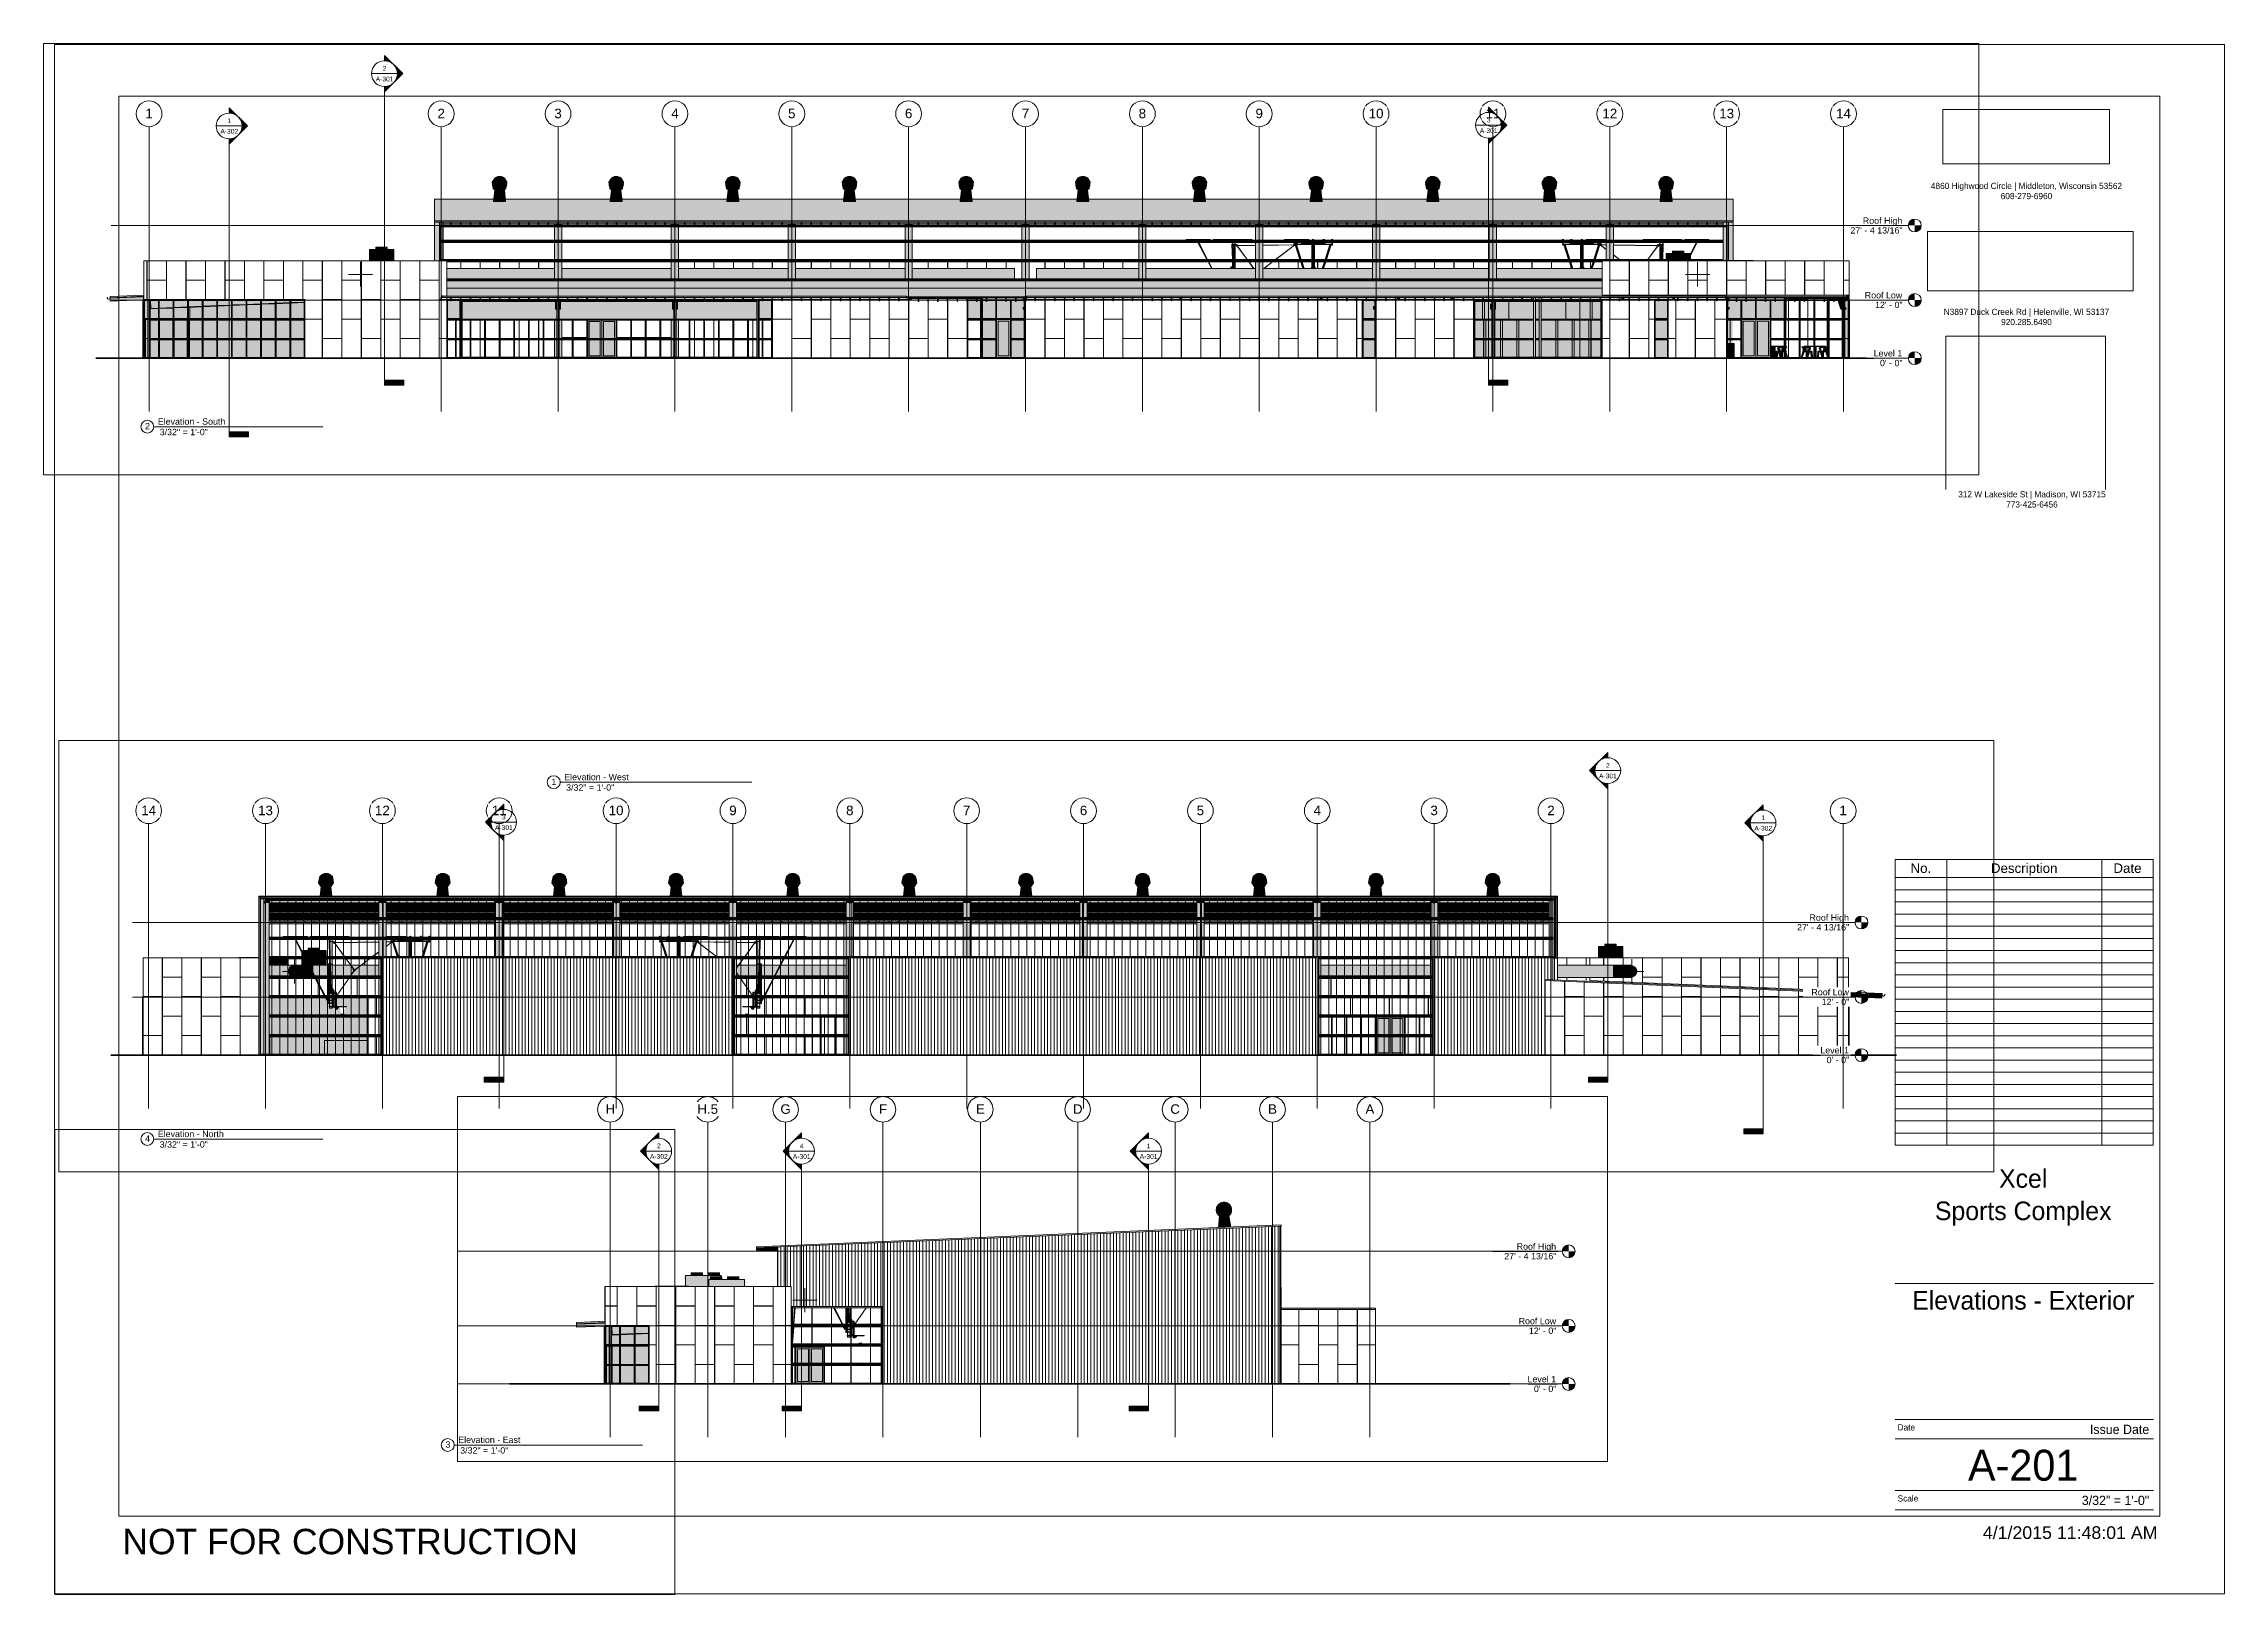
# Paper-space layout 'Layout1' of a CAD drawing. Header units: inches. Extents: x -0.2 to 42, y 0 to 30.
# The model-space entities are those that its viewports show. They can reach past a viewport. Long polylines and large blocks are cut down to what shows.
import ezdxf

# ---------------------------------------------------------------- set-up
doc = ezdxf.new("R2010")
doc.units = ezdxf.units.IN
doc.header["$MEASUREMENT"] = 0
doc.linetypes.add('Grid Line 1_2_', pattern=[0.875, 0.5, -0.125, 0.125, -0.125])
doc.linetypes.add('Hidden 1_8_', pattern=[0.1875, 0.125, -0.0625])
for name, color, linetype, lineweight in [('A-DETL-THIN', 151, 'Continuous', 9), ('A-DOOR', 31, 'Continuous', 13), ('A-FLOR-LEVL', 51, 'Continuous', 9), ('A-GENM', 13, 'Continuous', 9), ('A-GLAZ-CWMG', 51, 'Continuous', 9), ('A-ROOF', 132, 'Continuous', 13), ('A-ROOF-OTLN', 132, 'Continuous', 9), ('A-WALL', 113, 'Continuous', 13), ('A-WALL-PATT', 111, 'Continuous', 13), ('C-TOPO', 7, 'Continuous', 9), ('EOP-PR', 4, 'Continuous', 9), ('G-ANNO-SCHD', 231, 'Continuous', 9), ('G-ANNO-SYMB', 111, 'Continuous', 9), ('G-ANNO-TTLB', 6, 'Continuous', 9), ('G-ANNO-TTLB-MEDM', 33, 'Continuous', 20), ('G-ANNO-TTLB-THIN', 151, 'Continuous', 9), ('G-IMPT', 8, 'Continuous', 9), ('I-FURN', 30, 'Continuous', 9), ('I-WALL', 2, 'Continuous', 13), ('L-SITE-WALL', 31, 'Continuous', 13), ('M-EQPM', 50, 'Continuous', 9), ('M-HVAC-DUCT', 70, 'Continuous', 9), ('M-HVAC-DUCT-ANNO', 70, 'Continuous', 9), ('M-HVAC-DUCT-CNTR', 70, 'Continuous', 9), ('Q-CASE', 31, 'Continuous', 9), ('Q-SPCQ', 91, 'Continuous', 9), ('S-BEAM', 12, 'Continuous', 9), ('S-COLS', 52, 'Continuous', 9), ('S-GRID', 1, 'Continuous', 9), ('S-GRID-IDEN', 1, 'Continuous', 9)]:
    doc.layers.add(name, color=color, linetype=linetype, lineweight=lineweight)
doc.layers.add('G-ANNO-NPLT', color=191, linetype='Continuous', plot=False)
doc.styles.add('Arial', font='arial.ttf', dxfattribs={"height": 15.736527})
doc.styles.add('Arial_1', font='arial.ttf', dxfattribs={"height": 23.60479})
doc.styles.add('Arial_2', font='arial.ttf', dxfattribs={"height": 11.802395})
doc.styles.add('Arial_3', font='arial.ttf', dxfattribs={"height": 0.491766})
doc.styles.add('Arial_4', font='arial.ttf', dxfattribs={"height": 0.245883})
doc.styles.add('Arial_5', font='arial.ttf', dxfattribs={"height": 0.122942})
doc.styles.add('Arial_6', font='arial.ttf', dxfattribs={"height": 0.184412})
doc.styles.add('Century Gothic', font='GOTHIC.TTF', dxfattribs={"height": 0.119759})
doc.styles.add('Century Gothic_1', font='GOTHIC.TTF', dxfattribs={"height": 0.179639})
doc.styles.add('Century Gothic_2', font='GOTHIC.TTF', dxfattribs={"height": 0.598797})
doc.styles.add('Century Gothic_3', font='GOTHIC.TTF', dxfattribs={"height": 0.359278})
picture_1 = doc.add_image_def('image1.jpg', size_in_pixel=(232, 76))
picture_2 = doc.add_image_def('image2.jpg', size_in_pixel=(900, 259))
picture_3 = doc.add_image_def('image3.jpg', size_in_pixel=(939, 939))
pattern_1 = [(0, (27634.84, 0.25), (-193, 193), [48, -145]), (90, (27634.84, 0.25), (-193, 1e-14), [96.25, -96.75]), (180, (27682.84, 96.5), (-193, 193), [48, -145]), (90, (27682.84, 0.25), (-193, 1e-14), [96.25, -96.75]), (180, (27682.84, 96.75), (-193, 193), [48, -145]), (90, (27682.84, 96.75), (-193, 1e-14), [96.25, -96.75]), (0, (27634.84, 193), (-193, 193), [48, -145]), (90, (27634.84, 96.75), (-193, 1e-14), [96.25, -96.75]), (0, (27683.09, 48.25), (-193, 193), [48, -145]), (90, (27683.09, 0), (-193, 1e-14), [48.25, -144.75]), (90, (27731.09, 0), (-193, 1e-14), [48.25, -144.75]), (0, (27683.09, 144.75), (-193, 193), [48, -145]), (90, (27683.09, 48.5), (-193, 1e-14), [96.25, -96.75]), (180, (27731.09, 48.5), (-193, 193), [48, -145]), (90, (27731.09, 48.5), (-193, 1e-14), [96.25, -96.75]), (90, (27683.09, 145), (-193, 1e-14), [48, -145]), (180, (27731.09, 145), (-193, 193), [48, -145]), (90, (27731.09, 145), (-193, 1e-14), [48, -145]), (0, (27731.34, 0.25), (-193, 193), [48, -145]), (90, (27731.34, 0.25), (-193, 1e-14), [96.25, -96.75]), (180, (27779.34, 96.5), (-193, 193), [48, -145]), (90, (27779.34, 0.25), (-193, 1e-14), [96.25, -96.75]), (180, (27779.34, 96.75), (-193, 193), [48, -145]), (90, (27779.34, 96.75), (-193, 1e-14), [96.25, -96.75]), (180, (27779.34, 193), (-193, 193), [48, -145]), (90, (27731.34, 96.75), (-193, 1e-14), [96.25, -96.75]), (0, (27779.59, 48.25), (-193, 193), [48, -145]), (90, (27779.59, 0), (-193, 1e-14), [48.25, -144.75]), (90, (27827.59, 0), (-193, 1e-14), [48.25, -144.75]), (0, (27779.59, 144.75), (-193, 193), [48, -145]), (90, (27779.59, 48.5), (-193, 1e-14), [96.25, -96.75]), (180, (27827.59, 48.5), (-193, 193), [48, -145]), (90, (27827.59, 48.5), (-193, 1e-14), [96.25, -96.75]), (90, (27779.59, 145), (-193, 1e-14), [48, -145]), (180, (27827.59, 145), (-193, 193), [48, -145]), (90, (27827.59, 145), (-193, 1e-14), [48, -145])]
pattern_2 = [(0, (-21143.68, 0.25), (-193, 193), [48, -145]), (90, (-21143.68, 0.25), (-193, 1e-14), [96.25, -96.75]), (180, (-21095.68, 96.5), (-193, 193), [48, -145]), (90, (-21095.68, 0.25), (-193, 1e-14), [96.25, -96.75]), (180, (-21095.68, 96.75), (-193, 193), [48, -145]), (90, (-21095.68, 96.75), (-193, 1e-14), [96.25, -96.75]), (0, (-21143.68, 193), (-193, 193), [48, -145]), (90, (-21143.68, 96.75), (-193, 1e-14), [96.25, -96.75]), (0, (-21095.43, 48.25), (-193, 193), [48, -145]), (90, (-21095.43, 0), (-193, 1e-14), [48.25, -144.75]), (90, (-21047.43, 0), (-193, 1e-14), [48.25, -144.75]), (0, (-21095.43, 144.75), (-193, 193), [48, -145]), (90, (-21095.43, 48.5), (-193, 1e-14), [96.25, -96.75]), (180, (-21047.43, 48.5), (-193, 193), [48, -145]), (90, (-21047.43, 48.5), (-193, 1e-14), [96.25, -96.75]), (90, (-21095.43, 145), (-193, 1e-14), [48, -145]), (180, (-21047.43, 145), (-193, 193), [48, -145]), (90, (-21047.43, 145), (-193, 1e-14), [48, -145]), (0, (-21047.18, 0.25), (-193, 193), [48, -145]), (90, (-21047.18, 0.25), (-193, 1e-14), [96.25, -96.75]), (180, (-20999.18, 96.5), (-193, 193), [48, -145]), (90, (-20999.18, 0.25), (-193, 1e-14), [96.25, -96.75]), (180, (-20999.18, 96.75), (-193, 193), [48, -145]), (90, (-20999.18, 96.75), (-193, 1e-14), [96.25, -96.75]), (180, (-20999.18, 193), (-193, 193), [48, -145]), (90, (-21047.18, 96.75), (-193, 1e-14), [96.25, -96.75]), (0, (-20998.93, 48.25), (-193, 193), [48, -145]), (90, (-20998.93, 0), (-193, 1e-14), [48.25, -144.75]), (90, (-20950.93, 0), (-193, 1e-14), [48.25, -144.75]), (0, (-20998.93, 144.75), (-193, 193), [48, -145]), (90, (-20998.93, 48.5), (-193, 1e-14), [96.25, -96.75]), (180, (-20950.93, 48.5), (-193, 193), [48, -145]), (90, (-20950.93, 48.5), (-193, 1e-14), [96.25, -96.75]), (90, (-20998.93, 145), (-193, 1e-14), [48, -145]), (180, (-20950.93, 145), (-193, 193), [48, -145]), (90, (-20950.93, 145), (-193, 1e-14), [48, -145])]
pattern_3 = [(90, (-83285.12, -1109.5), (-193, -193), [48, -145]), (180, (-83285.12, -1109.5), (-2e-14, -193), [96.25, -96.75]), (270, (-83381.37, -1061.5), (-193, -193), [48, -145]), (180, (-83285.12, -1061.5), (-2e-14, -193), [96.25, -96.75]), (270, (-83381.62, -1061.5), (-193, -193), [48, -145]), (180, (-83381.62, -1061.5), (-2e-14, -193), [96.25, -96.75]), (90, (-83477.87, -1109.5), (-193, -193), [48, -145]), (180, (-83381.62, -1109.5), (-2e-14, -193), [96.25, -96.75]), (90, (-83333.12, -1061.25), (-193, -193), [48, -145]), (180, (-83284.87, -1061.25), (-2e-14, -193), [48.25, -144.75]), (180, (-83284.87, -1013.25), (-2e-14, -193), [48.25, -144.75]), (90, (-83429.62, -1061.25), (-193, -193), [48, -145]), (180, (-83333.37, -1061.25), (-2e-14, -193), [96.25, -96.75]), (270, (-83333.37, -1013.25), (-193, -193), [48, -145]), (180, (-83333.37, -1013.25), (-2e-14, -193), [96.25, -96.75]), (180, (-83429.87, -1061.25), (-2e-14, -193), [48, -145]), (270, (-83429.87, -1013.25), (-193, -193), [48, -145]), (180, (-83429.87, -1013.25), (-2e-14, -193), [48, -145]), (90, (-83285.12, -1013), (-193, -193), [48, -145]), (180, (-83285.12, -1013), (-2e-14, -193), [96.25, -96.75]), (270, (-83381.37, -965), (-193, -193), [48, -145]), (180, (-83285.12, -965), (-2e-14, -193), [96.25, -96.75]), (270, (-83381.62, -965), (-193, -193), [48, -145]), (180, (-83381.62, -965), (-2e-14, -193), [96.25, -96.75]), (270, (-83477.87, -965), (-193, -193), [48, -145]), (180, (-83381.62, -1013), (-2e-14, -193), [96.25, -96.75]), (90, (-83333.12, -964.75), (-193, -193), [48, -145]), (180, (-83284.87, -964.75), (-2e-14, -193), [48.25, -144.75]), (180, (-83284.87, -916.75), (-2e-14, -193), [48.25, -144.75]), (90, (-83429.62, -964.75), (-193, -193), [48, -145]), (180, (-83333.37, -964.75), (-2e-14, -193), [96.25, -96.75]), (270, (-83333.37, -916.75), (-193, -193), [48, -145]), (180, (-83333.37, -916.75), (-2e-14, -193), [96.25, -96.75]), (180, (-83429.87, -964.75), (-2e-14, -193), [48, -145]), (270, (-83429.87, -916.75), (-193, -193), [48, -145]), (180, (-83429.87, -916.75), (-2e-14, -193), [48, -145])]
pattern_4 = [(0, (-84925.37, 0.25), (-193, 193), [48, -145]), (90, (-84925.37, 0.25), (-193, 1e-14), [96.25, -96.75]), (180, (-84877.37, 96.5), (-193, 193), [48, -145]), (90, (-84877.37, 0.25), (-193, 1e-14), [96.25, -96.75]), (180, (-84877.37, 96.75), (-193, 193), [48, -145]), (90, (-84877.37, 96.75), (-193, 1e-14), [96.25, -96.75]), (0, (-84925.37, 193), (-193, 193), [48, -145]), (90, (-84925.37, 96.75), (-193, 1e-14), [96.25, -96.75]), (0, (-84877.12, 48.25), (-193, 193), [48, -145]), (90, (-84877.12, 0), (-193, 1e-14), [48.25, -144.75]), (90, (-84829.12, 0), (-193, 1e-14), [48.25, -144.75]), (0, (-84877.12, 144.75), (-193, 193), [48, -145]), (90, (-84877.12, 48.5), (-193, 1e-14), [96.25, -96.75]), (180, (-84829.12, 48.5), (-193, 193), [48, -145]), (90, (-84829.12, 48.5), (-193, 1e-14), [96.25, -96.75]), (90, (-84877.12, 145), (-193, 1e-14), [48, -145]), (180, (-84829.12, 145), (-193, 193), [48, -145]), (90, (-84829.12, 145), (-193, 1e-14), [48, -145]), (0, (-84828.87, 0.25), (-193, 193), [48, -145]), (90, (-84828.87, 0.25), (-193, 1e-14), [96.25, -96.75]), (180, (-84780.87, 96.5), (-193, 193), [48, -145]), (90, (-84780.87, 0.25), (-193, 1e-14), [96.25, -96.75]), (180, (-84780.87, 96.75), (-193, 193), [48, -145]), (90, (-84780.87, 96.75), (-193, 1e-14), [96.25, -96.75]), (180, (-84780.87, 193), (-193, 193), [48, -145]), (90, (-84828.87, 96.75), (-193, 1e-14), [96.25, -96.75]), (0, (-84780.62, 48.25), (-193, 193), [48, -145]), (90, (-84780.62, 0), (-193, 1e-14), [48.25, -144.75]), (90, (-84732.62, 0), (-193, 1e-14), [48.25, -144.75]), (0, (-84780.62, 144.75), (-193, 193), [48, -145]), (90, (-84780.62, 48.5), (-193, 1e-14), [96.25, -96.75]), (180, (-84732.62, 48.5), (-193, 193), [48, -145]), (90, (-84732.62, 48.5), (-193, 1e-14), [96.25, -96.75]), (90, (-84780.62, 145), (-193, 1e-14), [48, -145]), (180, (-84732.62, 145), (-193, 193), [48, -145]), (90, (-84732.62, 145), (-193, 1e-14), [48, -145])]
pattern_5 = [(90, (-81740.871, 0), (-8, 5e-16), [])]

psp = doc.layouts.get("Layout1")

msp = doc.modelspace()

# ---------------------------------------------------------------- texts
at = {"layer": 'A-FLOR-LEVL', "char_height": 15.7365, "attachment_point": 3, "line_spacing_factor": 0.938532, "style": 'Arial', "bg_fill": 3, "box_fill_scale": 1.25, "bg_fill_color": 0, "bg_fill_transparency": 0}
for s, insert, width in [('Roof High', (28359.21, 348.718), 116.352), ('Roof High', (31555.237, 348.718), 116.352), ('Roof High', (36596.828, 348.718), 116.352), ('Roof Low', (28359.21, 163.892), 110.016), ('12\' - 0"', (28359.993, 139.85), 81.216), ('Level 1', (31555.237, 19.892), 84.672), ('0\' - 0"', (31556.021, -4.15), 66.624)]:
    msp.add_mtext(s, dxfattribs=dict(at, insert=insert, width=width))
at = {"layer": 'G-ANNO-SYMB', "attachment_point": 2, "line_spacing_factor": 0.938532, "style": 'Arial_2'}
for s, insert, char_height, width in [('2', (24599.442, 724.049), 11.802, 10.944), ('2', (35999.807, 724.049), 11.802, 10.944), ('A-301', (24599.442, 697.868), 11.8024, 52.416), ('A-301', (35999.807, 697.868), 11.8024, 52.416), ('2', (29332.44, 596.049), 11.802, 10.944), ('4', (29686.35, 596.049), 11.802, 10.944), ('1', (30545.786, 596.049), 11.802, 10.944), ('1', (24214.736, 594.337), 11.802, 10.944), ('1', (36384.514, 594.337), 11.802, 10.944), ('A-301', (27334.633, 569.868), 11.8024, 52.416), ('A-302', (29332.44, 569.868), 11.8024, 52.416), ('A-301', (29686.35, 569.868), 11.8024, 52.416), ('A-301', (30545.786, 569.868), 11.8024, 52.416), ('A-301', (33264.616, 569.868), 11.8024, 52.416), ('A-302', (24214.736, 568.156), 11.8024, 52.416), ('A-302', (36384.514, 568.156), 11.8024, 52.416)]:
    msp.add_mtext(s, dxfattribs=dict(at, insert=insert, char_height=char_height, width=width))

# ---------------------------------------------------------------- blocks, each defined once
blk = doc.blocks.new('E1 30 x 42 Horizontal - E1 30x42 Horizontal-11829-Elevations - Exterior')
at = {"layer": 'G-ANNO-TTLB-MEDM'}
for p, q in [((1.24, 29.014), (1.24, 1.514)), ((40.74, 29.014), (1.24, 29.014)), ((40.74, 29.014), (40.74, 1.514)), ((40.615, 14.233), (35.615, 14.233)), ((35.615, 6.02), (40.615, 6.02)), ((1.24, 1.514), (40.74, 1.514)), ((40.615, 1.639), (35.615, 1.639))]:
    blk.add_line(p, q, dxfattribs=at)
at = {"layer": 'G-ANNO-TTLB-THIN'}
for p, q in [((-0.01, 30.014), (41.99, 30.014)), ((-0.01, 0.014), (-0.01, 30.014)), ((41.99, 0.014), (41.99, 30.014)), ((35.615, 3.389), (40.615, 3.389)), ((35.615, 3.014), (40.615, 3.014)), ((35.615, 2.014), (40.615, 2.014)), ((-0.01, 0.014), (41.99, 0.014))]:
    blk.add_line(p, q, dxfattribs=at)
at = {"layer": 'G-ANNO-TTLB', "insert": (1.307, 1.27), "char_height": 0.49177, "width": 10.47, "attachment_point": 1, "line_spacing_factor": 0.938532, "style": 'Arial_3'}
blk.add_mtext('NOT FOR CONSTRUCTION', dxfattribs=at)
at = {"layer": 'G-ANNO-TTLB'}
image = blk.add_image(picture_1, insert=(36.542, 27.7), size_in_units=(3.222, 1.056), dxfattribs=at)
image.dxf.flags = 7
image = blk.add_image(picture_2, insert=(36.241, 25.244), size_in_units=(3.98, 1.145), dxfattribs=at)
image.dxf.flags = 7
image = blk.add_image(picture_3, insert=(36.599, 21.275), size_in_units=(3.09, 3.09), dxfattribs=at)
image.dxf.flags = 7
at = {"layer": 'G-ANNO-TTLB', "line_spacing_factor": 0.984117, "style": 'Century Gothic', "bg_fill": 3, "box_fill_scale": 1.25, "bg_fill_color": 0, "bg_fill_transparency": 0}
for s, insert, char_height, width, attachment_point in [('4860 Highwood Circle | Middleton, Wisconsin 53562\\P608-279-6960', (38.159, 27.334), 0.11976, 4.914, 2), ('N3897 Duck Creek Rd | Helenville, WI 53137\\P920.285.6490', (38.159, 24.895), 0.11976, 4.1535, 2), ('312 W Lakeside St | Madison, WI 53715\\P773-425-6456', (38.265, 21.363), 0.11976, 3.666, 2), ('Date', (35.665, 3.294), 0.1198, 0.4725, 1), ('Scale', (35.665, 1.919), 0.1198, 0.5265, 1)]:
    blk.add_mtext(s, dxfattribs=dict(at, insert=insert, char_height=char_height, width=width, attachment_point=attachment_point))
blk = doc.blocks.new('Viewport - View Title-1830-Elevations - Exterior')
at = {"layer": 'G-ANNO-TTLB'}
for start, end in [(0, 180), (180, 360)]:
    blk.add_arc((-0.125, 0), 0.125, start, end, dxfattribs=at)
blk = doc.blocks.new('Family7 - Family7-772884-Elevation - South')
at = {"layer": 'S-BEAM'}
h = blk.add_hatch(color=256, dxfattribs=at)
h.paths.add_polyline_path([(23076.89, 328.826), (23085.14, 328.826), (23085.14, 332.283), (23076.89, 332.283)], flags=0)
h.paths.add_polyline_path([(23094.89, 328.826), (23094.89, 332.283), (23086.64, 332.283), (23086.64, 328.826)], flags=0)
for p, q in [((23076.89, 328.826), (23076.89, 332.283)), ((23094.89, 332.283), (23094.89, 328.826))]:
    blk.add_line(p, q, dxfattribs=at)
blk = doc.blocks.new('HSS-Hollow Structural Section-Column - HSS6X6X1_4-556719-Elevation - South')
at = {"layer": 'S-COLS'}
h = blk.add_hatch(color=256, dxfattribs=at)
h.paths.add_polyline_path([(23083.353, 2.244), (23083.356, 2.244), (23083.356, 45.518), (23082.89, 45.518), (23082.89, 2.244), (23083.123, 2.244)], flags=0)
h.paths.add_polyline_path([(23083.356, 48.555), (23083.356, 93.768), (23082.89, 93.768), (23082.932, 48.555), (23083.278, 48.555)], flags=0)
h.paths.add_polyline_path([(23083.356, 96.805), (23083.356, 140.378), (23082.89, 140.378), (23082.911, 96.805), (23083.2, 96.805)], flags=0)
h = blk.add_hatch(color=256, dxfattribs=at)
h.paths.add_polyline_path([(23083.356, 2.244), (23088.424, 2.244), (23088.424, 45.518), (23083.356, 45.518), (23083.356, 20.133)], flags=0)
h.paths.add_polyline_path([(23083.356, 48.555), (23088.424, 48.555), (23088.424, 93.768), (23083.356, 93.768), (23083.356, 52.95)], flags=0)
h.paths.add_polyline_path([(23083.356, 96.805), (23088.424, 96.805), (23088.424, 140.378), (23083.356, 140.378), (23083.356, 113.896)], flags=0)
h = blk.add_hatch(color=256, dxfattribs=at)
h.paths.add_polyline_path([(23088.424, 2.244), (23088.89, 2.244), (23088.87, 45.518), (23088.424, 45.518), (23088.424, 20.133)], flags=0)
h.paths.add_polyline_path([(23088.579, 48.555), (23088.89, 48.555), (23088.85, 93.768), (23088.424, 93.768), (23088.424, 48.555)], flags=0)
h.paths.add_polyline_path([(23088.424, 96.805), (23088.89, 96.805), (23088.89, 140.378), (23088.424, 140.378), (23088.424, 113.896)], flags=0)
for p, q in [((23082.89, 140.378), (23082.89, 96.799)), ((23088.89, 96.799), (23088.89, 140.378)), ((23082.89, 93.768), (23082.89, 48.555)), ((23088.89, 48.555), (23088.89, 93.768)), ((23082.89, 45.518), (23082.89, 2.244)), ((23088.89, 2.244), (23088.89, 45.518))]:
    blk.add_line(p, q, dxfattribs=at)
at = {"layer": 'S-COLS', "linetype": 'Hidden 1_8_'}
for p, q in [((23083.123, 140.378), (23083.123, 96.799)), ((23088.657, 96.799), (23088.657, 140.378)), ((23083.123, 93.768), (23083.123, 48.555)), ((23088.657, 48.555), (23088.657, 93.768)), ((23083.123, 45.518), (23083.123, 2.244)), ((23088.657, 2.244), (23088.657, 45.518))]:
    blk.add_line(p, q, dxfattribs=at)
blk = doc.blocks.new('HSS-Hollow Structural Section-Column - HSS6X6X1_4-V17-Elevation - South')
at = {"layer": 'S-COLS'}
h = blk.add_hatch(color=256, dxfattribs=at)
h.paths.add_polyline_path([(23372.853, 2.244), (23372.856, 2.244), (23372.856, 45.518), (23372.39, 45.518), (23372.39, 2.244), (23372.623, 2.244)], flags=0)
h.paths.add_polyline_path([(23372.39, 48.555), (23372.856, 48.555), (23372.856, 93.768), (23372.39, 93.768), (23372.39, 57.638)], flags=0)
h.paths.add_polyline_path([(23372.856, 96.805), (23372.856, 140.378), (23372.39, 140.378), (23372.411, 96.805), (23372.7, 96.805)], flags=0)
h = blk.add_hatch(color=256, dxfattribs=at)
h.paths.add_polyline_path([(23372.856, 2.244), (23377.924, 2.244), (23377.924, 45.518), (23372.856, 45.518), (23372.856, 20.133)], flags=0)
h.paths.add_polyline_path([(23372.856, 48.555), (23377.924, 48.555), (23377.924, 93.768), (23372.856, 93.768), (23372.856, 57.638)], flags=0)
h.paths.add_polyline_path([(23372.856, 96.805), (23377.924, 96.805), (23377.924, 140.378), (23372.856, 140.378), (23372.856, 113.896)], flags=0)
h = blk.add_hatch(color=256, dxfattribs=at)
h.paths.add_polyline_path([(23377.924, 2.244), (23378.39, 2.244), (23378.37, 45.518), (23377.924, 45.518), (23377.924, 20.133)], flags=0)
h.paths.add_polyline_path([(23378.079, 48.555), (23378.39, 48.555), (23378.35, 93.768), (23377.924, 93.768), (23377.924, 48.555)], flags=0)
h.paths.add_polyline_path([(23377.924, 96.805), (23378.39, 96.805), (23378.39, 140.378), (23377.924, 140.378), (23377.924, 113.896)], flags=0)
for p, q in [((23372.39, 140.378), (23372.39, 96.797)), ((23378.39, 96.797), (23378.39, 140.378)), ((23372.39, 93.768), (23372.39, 48.555)), ((23378.39, 48.555), (23378.39, 93.768)), ((23372.39, 45.518), (23372.39, 2.244)), ((23378.39, 2.244), (23378.39, 45.518))]:
    blk.add_line(p, q, dxfattribs=at)
at = {"layer": 'S-COLS', "linetype": 'Hidden 1_8_'}
for p, q in [((23372.623, 140.378), (23372.623, 96.797)), ((23378.157, 96.797), (23378.157, 140.378)), ((23372.623, 93.768), (23372.623, 48.555)), ((23378.157, 48.555), (23378.157, 93.768)), ((23372.623, 45.518), (23372.623, 2.244)), ((23378.157, 2.244), (23378.157, 45.518))]:
    blk.add_line(p, q, dxfattribs=at)
blk = doc.blocks.new('HSS-Hollow Structural Section-Column - HSS6X6X1_4-V18-Elevation - South')
at = {"layer": 'S-COLS'}
h = blk.add_hatch(color=256, dxfattribs=at)
h.paths.add_polyline_path([(24241.356, 2), (24241.356, 45.518), (24240.89, 45.518), (24240.89, 2), (24241.353, 2)], flags=0)
h.paths.add_polyline_path([(24241.278, 48.555), (24241.356, 48.555), (24241.356, 93.768), (24240.89, 93.768), (24240.932, 48.555), (24241.123, 48.555)], flags=0)
h.paths.add_polyline_path([(24241.198, 98), (24241.356, 98), (24241.356, 142.75), (24240.89, 142.75), (24240.91, 98), (24241.123, 98)], flags=0)
h = blk.add_hatch(color=256, dxfattribs=at)
h.paths.add_polyline_path([(24243.765, 0), (24244.015, 0), (24244.015, 45.518), (24243.765, 45.518), (24243.765, 2)], flags=0)
h.paths.add_polyline_path([(24241.356, 2), (24241.765, 2), (24241.765, 45.518), (24241.356, 45.518), (24241.356, 20.133)], flags=0)
h.paths.add_polyline_path([(24241.765, 48.555), (24241.765, 93.768), (24241.356, 93.768), (24241.356, 48.555)], flags=0)
h.paths.add_polyline_path([(24243.765, 48.555), (24244.015, 48.555), (24244.015, 93.768), (24243.765, 93.768), (24243.765, 52.95)], flags=0)
h.paths.add_polyline_path([(24243.765, 96.805), (24244.015, 96.805), (24244.015, 140.78), (24243.765, 140.78), (24243.765, 97)], flags=0)
h.paths.add_polyline_path([(24241.765, 98), (24241.765, 142.75), (24241.356, 142.75), (24241.356, 98)], flags=0)
for p, q in [((24240.89, 142.75), (24240.89, 98)), ((24240.89, 93.768), (24240.89, 48.552)), ((24240.89, 45.518), (24240.89, 2))]:
    blk.add_line(p, q, dxfattribs=at)
at = {"layer": 'S-COLS', "linetype": 'Hidden 1_8_'}
for p, q in [((24241.123, 142.75), (24241.123, 98)), ((24241.123, 93.768), (24241.123, 48.552)), ((24241.123, 45.518), (24241.123, 2))]:
    blk.add_line(p, q, dxfattribs=at)
blk = doc.blocks.new('HSS-Hollow Structural Section-Column - HSS6X6X1_4-V19-Elevation - South')
at = {"layer": 'S-COLS'}
h = blk.add_hatch(color=256, dxfattribs=at)
h.paths.add_polyline_path([(25109.853, 2), (25109.856, 2), (25109.856, 45.518), (25109.39, 45.518), (25109.39, 2), (25109.623, 2)], flags=0)
h.paths.add_polyline_path([(25109.856, 48.555), (25109.856, 93.768), (25109.39, 93.768), (25109.432, 48.555), (25109.778, 48.555)], flags=0)
h.paths.add_polyline_path([(25109.856, 98), (25109.856, 142.75), (25109.39, 142.75), (25109.41, 98), (25109.698, 98)], flags=0)
h = blk.add_hatch(color=256, dxfattribs=at)
h.paths.add_polyline_path([(25112.265, 0), (25112.515, 0), (25112.515, 45.518), (25112.265, 45.518), (25112.265, 2)], flags=0)
h.paths.add_polyline_path([(25109.856, 2), (25110.265, 2), (25110.265, 45.518), (25109.856, 45.518), (25109.856, 20.133)], flags=0)
h.paths.add_polyline_path([(25109.856, 48.555), (25110.265, 48.555), (25110.265, 93.768), (25109.856, 93.768), (25109.856, 52.95)], flags=0)
h.paths.add_polyline_path([(25112.265, 48.555), (25112.515, 48.555), (25112.515, 93.768), (25112.265, 93.768), (25112.265, 52.95)], flags=0)
h.paths.add_polyline_path([(25112.265, 96.805), (25112.515, 96.805), (25112.515, 141.779), (25112.265, 141.779), (25112.265, 97)], flags=0)
h.paths.add_polyline_path([(25109.856, 98), (25110.265, 98), (25110.265, 142.75), (25109.856, 142.75), (25109.856, 104.52)], flags=0)
for p, q in [((25109.39, 142.75), (25109.39, 98)), ((25109.39, 93.768), (25109.39, 48.555)), ((25109.39, 45.518), (25109.39, 2))]:
    blk.add_line(p, q, dxfattribs=at)
at = {"layer": 'S-COLS', "linetype": 'Hidden 1_8_'}
for p, q in [((25109.623, 142.75), (25109.623, 98)), ((25109.623, 93.768), (25109.623, 48.555)), ((25109.623, 45.518), (25109.623, 2))]:
    blk.add_line(p, q, dxfattribs=at)
blk = doc.blocks.new('HSS-Hollow Structural Section-Column - HSS6X6X1_4-V20-Elevation - South')
at = {"layer": 'S-COLS'}
h = blk.add_hatch(color=256, dxfattribs=at)
h.paths.add_polyline_path([(25399.356, 2.244), (25399.356, 45.518), (25398.89, 45.518), (25398.89, 2.244), (25399.353, 2.244)], flags=0)
h.paths.add_polyline_path([(25399.356, 48.555), (25399.356, 93.768), (25398.89, 93.768), (25398.932, 48.555), (25399.278, 48.555)], flags=0)
h.paths.add_polyline_path([(25399.356, 96.805), (25399.356, 140.378), (25398.89, 140.378), (25398.911, 96.805), (25399.2, 96.805)], flags=0)
h = blk.add_hatch(color=256, dxfattribs=at)
h.paths.add_polyline_path([(25399.356, 2.244), (25404.424, 2.244), (25404.424, 45.518), (25399.356, 45.518), (25399.356, 20.133)], flags=0)
h.paths.add_polyline_path([(25399.356, 48.555), (25404.424, 48.555), (25404.424, 93.768), (25399.356, 93.768), (25399.356, 52.95)], flags=0)
h.paths.add_polyline_path([(25399.356, 96.805), (25404.424, 96.805), (25404.424, 140.378), (25399.356, 140.378), (25399.356, 113.896)], flags=0)
h = blk.add_hatch(color=256, dxfattribs=at)
h.paths.add_polyline_path([(25404.654, 2.244), (25404.89, 2.244), (25404.87, 45.518), (25404.424, 45.518), (25404.424, 2.244)], flags=0)
h.paths.add_polyline_path([(25404.579, 48.555), (25404.89, 48.555), (25404.85, 93.768), (25404.424, 93.768), (25404.424, 48.555)], flags=0)
h.paths.add_polyline_path([(25404.501, 96.805), (25404.89, 96.805), (25404.856, 140.378), (25404.424, 140.378), (25404.424, 96.805)], flags=0)
for p, q in [((25398.89, 140.378), (25398.89, 96.805)), ((25404.89, 96.805), (25404.89, 140.378)), ((25398.89, 93.768), (25398.89, 48.555)), ((25404.89, 48.555), (25404.89, 93.768)), ((25398.89, 45.518), (25398.89, 2.244)), ((25404.89, 2.244), (25404.89, 45.518))]:
    blk.add_line(p, q, dxfattribs=at)
at = {"layer": 'S-COLS', "linetype": 'Hidden 1_8_'}
for p, q in [((25399.123, 140.378), (25399.123, 96.805)), ((25404.657, 96.805), (25404.657, 140.378)), ((25399.123, 93.768), (25399.123, 48.555)), ((25404.657, 48.555), (25404.657, 93.768)), ((25399.123, 45.518), (25399.123, 2.244)), ((25404.657, 2.244), (25404.657, 45.518))]:
    blk.add_line(p, q, dxfattribs=at)
blk = doc.blocks.new('W-Wide Flange - W21X166-782530-Elevation - South')
at = {"layer": 'S-BEAM'}
h = blk.add_hatch(color=256, dxfattribs=at)
h.paths.add_polyline_path([(23079.69, 144), (23085.14, 144), (23085.14, 145.675), (23079.69, 145.675)], flags=0)
h.paths.add_polyline_path([(23092.09, 144), (23092.09, 145.675), (23086.64, 145.675), (23086.64, 144), (23089.47, 144)], flags=0)
for points in [[(23080.831, 122.537), (23082.89, 122.537), (23082.89, 139.672), (23079.69, 139.672), (23079.69, 122.537)], [(23089.47, 122.537), (23092.09, 122.537), (23092.09, 139.672), (23088.89, 139.672), (23088.89, 122.537)]]:
    blk.add_hatch(color=256, dxfattribs=at).paths.add_polyline_path(points, flags=0)
h = blk.add_hatch(color=256, dxfattribs=at)
h.paths.add_polyline_path([(23079.69, 121.178), (23082.89, 121.178), (23082.89, 122.537), (23079.69, 122.537)], flags=0)
h.paths.add_polyline_path([(23092.09, 121.178), (23092.09, 122.537), (23088.89, 122.537), (23088.89, 121.178), (23089.47, 121.178)], flags=0)
for p, q in [((23079.69, 144), (23079.69, 145.668)), ((23092.09, 144), (23092.09, 145.668)), ((23079.69, 139.672), (23079.69, 122.537)), ((23092.09, 122.537), (23092.09, 139.672)), ((23079.69, 122.537), (23079.69, 121.178)), ((23082.9, 122.537), (23079.69, 122.537)), ((23092.09, 122.537), (23088.89, 122.537)), ((23092.09, 121.178), (23092.09, 122.537)), ((23079.69, 121.178), (23082.9, 121.178)), ((23088.89, 121.178), (23092.09, 121.178))]:
    blk.add_line(p, q, dxfattribs=at)
blk = doc.blocks.new('W-Wide Flange - W21X166-782504-Elevation - South')
at = {"layer": 'S-BEAM'}
h = blk.add_hatch(color=256, dxfattribs=at)
h.paths.add_polyline_path([(23376.14, 144), (23381.59, 144), (23381.59, 145.675), (23376.14, 145.675)], flags=0)
h.paths.add_polyline_path([(23369.19, 144), (23374.64, 144), (23374.64, 145.675), (23369.19, 145.675)], flags=0)
for points in [[(23369.19, 122.537), (23372.39, 122.537), (23372.39, 139.672), (23369.19, 139.672), (23369.19, 132.649)], [(23381.59, 122.537), (23381.59, 139.672), (23378.39, 139.672), (23378.39, 122.537)]]:
    blk.add_hatch(color=256, dxfattribs=at).paths.add_polyline_path(points, flags=0)
h = blk.add_hatch(color=256, dxfattribs=at)
h.paths.add_polyline_path([(23378.39, 121.178), (23381.59, 121.178), (23381.59, 122.537), (23378.39, 122.537), (23378.39, 121.761)], flags=0)
h.paths.add_polyline_path([(23369.19, 121.178), (23372.39, 121.178), (23372.39, 122.537), (23369.19, 122.537)], flags=0)
for p, q in [((23369.19, 144), (23369.19, 145.668)), ((23381.59, 144), (23381.59, 145.668)), ((23369.19, 139.672), (23369.19, 122.537)), ((23381.59, 122.537), (23381.59, 139.672)), ((23369.19, 122.537), (23369.19, 121.178)), ((23372.4, 122.537), (23369.19, 122.537)), ((23381.59, 122.537), (23378.39, 122.537)), ((23381.59, 121.178), (23381.59, 122.537)), ((23369.19, 121.178), (23372.4, 121.178)), ((23378.39, 121.178), (23381.59, 121.178))]:
    blk.add_line(p, q, dxfattribs=at)
blk = doc.blocks.new('W-Wide Flange - W21X166-782557-Elevation - South')
at = {"layer": 'S-BEAM'}
h = blk.add_hatch(color=256, dxfattribs=at)
h.paths.add_polyline_path([(23953.14, 144), (23953.64, 144), (23953.64, 148.173), (23953.14, 148.173), (23953.14, 145.675), (23948.19, 145.675), (23948.19, 144)], flags=0)
h.paths.add_polyline_path([(23955.14, 144), (23960.59, 144), (23960.59, 148.173), (23955.14, 148.173), (23955.14, 145.675)], flags=0)
for p, q in [((23960.59, 144), (23960.59, 148.166)), ((23948.19, 144), (23948.19, 145.668))]:
    blk.add_line(p, q, dxfattribs=at)
blk = doc.blocks.new('W-Wide Flange - W21X166-782610-Elevation - South')
at = {"layer": 'S-BEAM'}
h = blk.add_hatch(color=256, dxfattribs=at)
h.paths.add_polyline_path([(24246.541, 144), (24250.09, 144), (24250.09, 145.675), (24246.39, 145.675), (24246.424, 144)], flags=0)
h.paths.add_polyline_path([(24241.356, 144.75), (24241.39, 144.75), (24241.39, 147.615), (24237.69, 147.615), (24237.69, 144.75), (24238.523, 144.75)], flags=0)
h = blk.add_hatch(color=256, dxfattribs=at)
h.paths.add_polyline_path([(24237.69, 121.178), (24240.89, 121.178), (24240.89, 122.537), (24237.69, 122.537)], flags=0)
h.paths.add_polyline_path([(24238.523, 142.3), (24240.89, 142.3), (24240.89, 142.75), (24237.69, 142.75), (24237.69, 142.3)], flags=0)
blk.add_hatch(color=256, dxfattribs=at).paths.add_polyline_path([(24237.69, 122.537), (24240.89, 122.537), (24240.89, 126.456), (24237.69, 126.456)], flags=0)
for p, q in [((24237.69, 144.75), (24237.69, 147.615)), ((24250.09, 144), (24250.09, 145.668)), ((24237.69, 142.75), (24237.69, 142.3)), ((24237.69, 142.3), (24240.891, 142.3)), ((24237.69, 126.456), (24237.69, 122.537)), ((24237.69, 122.537), (24237.69, 121.178)), ((24240.9, 122.537), (24237.69, 122.537)), ((24237.69, 121.178), (24240.9, 121.178))]:
    blk.add_line(p, q, dxfattribs=at)
blk = doc.blocks.new('W-Wide Flange - W21X166-V21-Elevation - South')
at = {"layer": 'S-BEAM'}
h = blk.add_hatch(color=256, dxfattribs=at)
h.paths.add_polyline_path([(25114.924, 144), (25118.59, 144), (25118.59, 145.675), (25113.14, 145.675), (25113.14, 144)], flags=0)
h.paths.add_polyline_path([(25106.19, 144.75), (25111.64, 144.75), (25111.64, 145.675), (25106.19, 145.675)], flags=0)
h = blk.add_hatch(color=256, dxfattribs=at)
h.paths.add_polyline_path([(25106.19, 121.178), (25109.39, 121.178), (25109.39, 122.537), (25106.19, 122.537)], flags=0)
h.paths.add_polyline_path([(25106.19, 142.3), (25109.39, 142.3), (25109.39, 142.75), (25106.19, 142.75)], flags=0)
blk.add_hatch(color=256, dxfattribs=at).paths.add_polyline_path([(25106.19, 122.537), (25109.39, 122.537), (25109.39, 128.844), (25106.19, 128.844), (25106.19, 123.272)], flags=0)
for p, q in [((25106.19, 144.75), (25106.19, 145.668)), ((25118.59, 144), (25118.59, 145.668)), ((25106.19, 142.75), (25106.19, 142.3)), ((25106.19, 142.3), (25109.391, 142.3)), ((25106.19, 128.844), (25106.19, 122.537)), ((25106.19, 122.537), (25106.19, 121.178)), ((25109.4, 122.537), (25106.19, 122.537)), ((25106.19, 121.178), (25109.4, 121.178))]:
    blk.add_line(p, q, dxfattribs=at)
blk = doc.blocks.new('W-Wide Flange - W21X166-V22-Elevation - South')
at = {"layer": 'S-BEAM'}
h = blk.add_hatch(color=256, dxfattribs=at)
h.paths.add_polyline_path([(25404.89, 144), (25408.09, 144), (25408.09, 145.675), (25402.64, 145.675), (25402.64, 144), (25404.856, 144)], flags=0)
h.paths.add_polyline_path([(25396.216, 144), (25401.14, 144), (25401.14, 145.675), (25395.69, 145.675), (25395.69, 144)], flags=0)
for points in [[(25404.89, 122.537), (25408.09, 122.537), (25408.09, 139.672), (25406.89, 139.672), (25406.89, 134.855), (25404.89, 134.855), (25404.89, 123.272)], [(25398.89, 122.537), (25398.89, 134.855), (25395.69, 134.855), (25395.69, 122.537), (25396.216, 122.537)]]:
    blk.add_hatch(color=256, dxfattribs=at).paths.add_polyline_path(points, flags=0)
h = blk.add_hatch(color=256, dxfattribs=at)
h.paths.add_polyline_path([(25395.69, 121.178), (25398.89, 121.178), (25398.89, 122.537), (25395.69, 122.537)], flags=0)
h.paths.add_polyline_path([(25408.09, 121.178), (25408.09, 122.537), (25404.89, 122.537), (25404.89, 121.178)], flags=0)
for p, q in [((25395.69, 144), (25395.69, 145.668)), ((25408.09, 144), (25408.09, 145.668)), ((25408.09, 122.537), (25408.09, 139.672)), ((25395.69, 134.855), (25395.69, 122.537)), ((25395.69, 122.537), (25395.69, 121.178)), ((25398.9, 122.537), (25395.69, 122.537)), ((25408.09, 122.537), (25404.89, 122.537)), ((25408.09, 121.178), (25408.09, 122.537)), ((25395.69, 121.178), (25398.9, 121.178)), ((25404.89, 121.178), (25408.09, 121.178))]:
    blk.add_line(p, q, dxfattribs=at)
blk = doc.blocks.new('W-Wide Flange - W21X166-782765-Elevation - South')
at = {"layer": 'S-BEAM'}
h = blk.add_hatch(color=256, dxfattribs=at)
h.paths.add_polyline_path([(25987.09, 144.75), (25987.09, 147.508), (25983.39, 147.508), (25983.39, 144.75), (25983.702, 144.75)], flags=0)
h.paths.add_polyline_path([(25974.69, 144.75), (25978.39, 144.75), (25978.39, 145.675), (25974.69, 145.675)], flags=0)
h = blk.add_hatch(color=256, dxfattribs=at)
h.paths.add_polyline_path([(25987.09, 121.178), (25987.09, 122.537), (25983.39, 122.537), (25983.39, 121.178), (25983.702, 121.178)], flags=0)
h.paths.add_polyline_path([(25983.39, 142.3), (25987.09, 142.3), (25987.09, 142.75), (25983.39, 142.75), (25983.39, 142.64)], flags=0)
blk.add_hatch(color=256, dxfattribs=at).paths.add_polyline_path([(25987.09, 122.537), (25987.09, 126.349), (25983.39, 126.349), (25983.39, 122.537), (25983.702, 122.537)], flags=0)
for p, q in [((25987.09, 144.75), (25987.09, 147.508)), ((25974.69, 144.75), (25974.69, 145.668)), ((25987.09, 142.3), (25987.09, 142.75)), ((25983.39, 142.3), (25987.09, 142.3)), ((25987.09, 122.537), (25987.09, 126.349)), ((25987.09, 122.537), (25983.39, 122.537)), ((25987.09, 121.178), (25987.09, 122.537)), ((25983.39, 121.178), (25987.09, 121.178))]:
    blk.add_line(p, q, dxfattribs=at)
blk = doc.blocks.new('HSS-Hollow Structural Section-Column - HSS6X6X1_4-V23-Elevation - South')
at = {"layer": 'S-COLS'}
h = blk.add_hatch(color=256, dxfattribs=at)
h.paths.add_polyline_path([(26267.856, 2), (26267.856, 96), (26267.39, 96), (26267.39, 2), (26267.853, 2)], flags=0)
h.paths.add_polyline_path([(26267.41, 98), (26267.856, 98), (26267.856, 142.75), (26267.39, 142.75), (26267.39, 98)], flags=0)
h = blk.add_hatch(color=256, dxfattribs=at)
h.paths.add_polyline_path([(26267.856, 2), (26269.39, 2), (26269.39, 96), (26267.856, 96), (26267.856, 20.133)], flags=0)
h.paths.add_polyline_path([(26271.39, 2), (26272.924, 2), (26272.924, 96), (26271.39, 96), (26271.39, 20.133)], flags=0)
h.paths.add_polyline_path([(26271.39, 98), (26272.924, 98), (26272.924, 142.75), (26271.39, 142.75), (26271.39, 104.52)], flags=0)
h.paths.add_polyline_path([(26267.856, 98), (26269.39, 98), (26269.39, 142.75), (26267.856, 142.75), (26267.856, 104.52)], flags=0)
h = blk.add_hatch(color=256, dxfattribs=at)
h.paths.add_polyline_path([(26272.924, 2), (26273.39, 2), (26273.349, 96), (26272.924, 96), (26272.924, 20.133)], flags=0)
h.paths.add_polyline_path([(26272.999, 98), (26273.39, 98), (26273.39, 142.75), (26272.924, 142.75), (26272.924, 98)], flags=0)
for p, q in [((26267.39, 142.75), (26267.39, 98)), ((26273.39, 98), (26273.39, 142.75)), ((26267.39, 96), (26267.39, 2)), ((26273.39, 48.367), (26273.39, 94.25)), ((26273.39, 2), (26273.39, 46))]:
    blk.add_line(p, q, dxfattribs=at)
at = {"layer": 'S-COLS', "linetype": 'Hidden 1_8_'}
for p, q in [((26267.623, 142.75), (26267.623, 98)), ((26273.157, 98), (26273.157, 142.75)), ((26267.623, 96), (26267.623, 2)), ((26273.157, 2), (26273.157, 96))]:
    blk.add_line(p, q, dxfattribs=at)
blk = doc.blocks.new('W-Wide Flange - W21X166-773988-Elevation - South')
at = {"layer": 'S-BEAM'}
h = blk.add_hatch(color=256, dxfattribs=at)
h.paths.add_polyline_path([(26272.923, 144.75), (26276.17, 144.75), (26276.001, 145.25), (26272.765, 145.25), (26272.765, 149.52), (26271.14, 149.52), (26271.14, 144.75), (26272.765, 144.75)], flags=0)
h.paths.add_polyline_path([(26269.64, 144.75), (26269.64, 148.173), (26262.606, 148.173), (26263.769, 144.75), (26268.805, 144.75)], flags=0)
h = blk.add_hatch(color=256, dxfattribs=at)
h.paths.add_polyline_path([(26264.141, 142.298), (26264.141, 142.75), (26263.987, 142.75)], flags=0)
h.paths.add_polyline_path([(26263.769, 144.75), (26262.606, 148.173), (26262.144, 148.173), (26263.308, 144.75)], flags=0)
for points in [[(26267.39, 131.006), (26267.39, 142.3), (26264.14, 142.301), (26264.015, 142.667), (26264.045, 140.852), (26266.832, 132.649)], [(26267.39, 127.497), (26267.39, 131.006), (26264.015, 140.938), (26263.985, 140.708), (26263.896, 140.493), (26263.755, 140.309), (26263.57, 140.167), (26263.356, 140.079), (26263.126, 140.045), (26265.64, 132.649)], [(26264.141, 122.535), (26267.39, 122.537), (26267.39, 127.497), (26263.125, 140.048), (26258.191, 140.045), (26263.89, 123.272)], [(26264.141, 121.176), (26264.141, 122.535), (26258.191, 140.045), (26258.191, 138.686), (26263.428, 123.272)], [(26273.39, 122.541), (26276.539, 122.542), (26275.235, 126.381), (26273.39, 126.381), (26273.39, 123.272)]]:
    blk.add_hatch(color=256, dxfattribs=at).paths.add_polyline_path(points, flags=0)
h = blk.add_hatch(color=256, dxfattribs=at)
h.paths.add_polyline_path([(26264.141, 121.176), (26267.39, 121.178), (26267.39, 122.537), (26264.141, 122.535)], flags=0)
h.paths.add_polyline_path([(26273.39, 121.182), (26276.539, 121.184), (26276.539, 122.542), (26273.39, 122.541), (26273.39, 121.755)], flags=0)
h.paths.add_polyline_path([(26264.141, 142.298), (26267.39, 142.3), (26267.39, 142.75), (26264.141, 142.75)], flags=0)
h.paths.add_polyline_path([(26273.39, 142.303), (26276.539, 142.305), (26276.539, 142.75), (26273.39, 142.75)], flags=0)
for p, q in [((26263.308, 144.75), (26262.144, 148.173)), ((26263.769, 144.75), (26262.609, 148.166)), ((26276.17, 144.75), (26276.001, 145.25)), ((26264.141, 142.298), (26263.987, 142.75)), ((26264.015, 140.938), (26264.015, 142.667)), ((26264.141, 142.75), (26264.141, 142.298)), ((26276.539, 142.305), (26276.539, 142.75)), ((26264.141, 142.298), (26267.391, 142.3)), ((26273.39, 142.303), (26276.539, 142.305)), ((26258.191, 140.045), (26263.125, 140.048)), ((26258.191, 138.686), (26258.191, 140.045)), ((26258.191, 140.045), (26264.141, 122.535)), ((26264.141, 121.176), (26258.191, 138.686)), ((26276.539, 122.542), (26275.235, 126.381)), ((26267.4, 122.537), (26264.141, 122.535)), ((26264.141, 122.535), (26264.141, 121.176)), ((26276.539, 122.542), (26273.39, 122.541)), ((26276.539, 121.184), (26276.539, 122.542)), ((26264.141, 121.176), (26267.4, 121.178)), ((26273.39, 121.182), (26276.539, 121.184))]:
    blk.add_line(p, q, dxfattribs=at)
blk.add_ellipse((26263.125, 140.937), major_axis=(0.843, 0.286), ratio=0.999033, start_param=4.385126, end_param=5.955923, dxfattribs=at)
blk = doc.blocks.new('Girt_C - 8_D-767115-Elevation - South')
at = {"layer": 'S-BEAM'}
h = blk.add_hatch(color=256, dxfattribs=at)
h.paths.add_polyline_path([(22076.14, 48.367), (22095.765, 48.368), (22095.765, 48.555), (22076.14, 48.53), (22076.14, 48.461)], flags=0)
h.paths.add_polyline_path([(22812.265, 48.367), (22842.515, 48.397), (22842.515, 48.555), (22812.265, 48.53), (22812.265, 48.395)], flags=0)
h.paths.add_polyline_path([(22097.765, 48.367), (22131.953, 48.369), (22131.953, 48.555), (22097.765, 48.53), (22097.765, 48.368)], flags=0)
h.paths.add_polyline_path([(22168.14, 48.367), (22168.14, 48.555), (22133.953, 48.53), (22133.953, 48.367)], flags=0)
h.paths.add_polyline_path([(22170.14, 48.367), (22204.328, 48.372), (22204.328, 48.555), (22170.14, 48.53), (22170.14, 48.371)], flags=0)
h.paths.add_polyline_path([(22206.328, 48.367), (22240.515, 48.373), (22240.515, 48.555), (22206.328, 48.53), (22206.328, 48.372)], flags=0)
h.paths.add_polyline_path([(22385.265, 48.367), (22385.265, 48.555), (22351.078, 48.53), (22351.078, 48.367)], flags=0)
h.paths.add_polyline_path([(22421.453, 48.367), (22421.453, 48.555), (22387.265, 48.53), (22387.265, 48.367)], flags=0)
h.paths.add_polyline_path([(22810.265, 48.367), (22810.265, 48.555), (22810.015, 48.53), (22810.015, 48.367)], flags=0)
h.paths.add_polyline_path([(22844.765, 48.367), (22844.765, 48.555), (22844.515, 48.53), (22844.515, 48.367)], flags=0)
h.paths.add_polyline_path([(24244.015, 48.367), (24244.015, 48.555), (24243.765, 48.522), (24243.765, 48.367)], flags=0)
h.paths.add_polyline_path([(24241.765, 48.367), (24241.765, 48.555), (24208.578, 48.521), (24208.578, 48.367), (24238.523, 48.367)], flags=0)
h.paths.add_polyline_path([(22456.515, 48.367), (22456.515, 48.555), (22423.453, 48.53), (22423.453, 48.367)], flags=0)
h.paths.add_polyline_path([(24099.015, 48.367), (24099.265, 48.367), (24099.265, 48.555), (24099.015, 48.518), (24099.015, 48.445)], flags=0)
h.paths.add_polyline_path([(24133.203, 48.367), (24133.203, 48.555), (24101.265, 48.518), (24101.265, 48.367)], flags=0)
h.paths.add_polyline_path([(22458.515, 48.367), (22458.765, 48.382), (22458.765, 48.555), (22458.515, 48.53), (22458.515, 48.382)], flags=0)
h.paths.add_polyline_path([(22848.387, 48.367), (23578.643, 48.425), (23578.643, 48.555), (22848.387, 48.53), (22848.387, 48.397)], flags=0)
h.paths.add_polyline_path([(24170.39, 48.367), (24170.39, 48.555), (24137.203, 48.519), (24137.203, 48.367), (24152.129, 48.367)], flags=0)
h.paths.add_polyline_path([(23584.265, 48.367), (23614.515, 48.367), (23614.515, 48.555), (23584.265, 48.503), (23584.265, 48.425)], flags=0)
h.paths.add_polyline_path([(23616.515, 48.367), (23616.765, 48.367), (23616.765, 48.555), (23616.515, 48.504), (23616.515, 48.426)], flags=0)
h.paths.add_polyline_path([(22242.515, 48.367), (22276.703, 48.375), (22276.703, 48.555), (22242.515, 48.53), (22242.515, 48.374)], flags=0)
h.paths.add_polyline_path([(22278.703, 48.367), (22312.89, 48.376), (22312.89, 48.555), (22278.703, 48.53), (22278.703, 48.375)], flags=0)
h.paths.add_polyline_path([(22349.078, 48.367), (22349.078, 48.555), (22314.89, 48.53), (22314.89, 48.367)], flags=0)
h = blk.add_hatch(color=256, dxfattribs=at)
h.paths.add_polyline_path([(22848.387, 46), (23578.643, 46), (23578.643, 48.367), (22848.387, 48.367)], flags=0)
h.paths.add_polyline_path([(22078.649, 46), (22095.765, 46), (22095.765, 48.367), (22076.14, 48.367), (22076.14, 46)], flags=0)
h.paths.add_polyline_path([(22097.765, 46), (22131.953, 46), (22131.953, 48.367), (22097.765, 48.367)], flags=0)
h.paths.add_polyline_path([(22133.953, 46), (22168.14, 46), (22168.14, 48.367), (22133.953, 48.367)], flags=0)
h.paths.add_polyline_path([(24244.015, 46), (24244.015, 48.367), (24243.765, 48.367), (24243.765, 46)], flags=0)
h.paths.add_polyline_path([(24241.765, 46), (24241.765, 48.367), (24208.578, 48.367), (24208.578, 46), (24238.523, 46)], flags=0)
h.paths.add_polyline_path([(22170.14, 46), (22204.328, 46), (22204.328, 48.367), (22170.14, 48.367)], flags=0)
h.paths.add_polyline_path([(24170.39, 46), (24170.39, 48.367), (24137.203, 48.367), (24137.203, 46), (24152.129, 46)], flags=0)
h.paths.add_polyline_path([(22206.328, 46), (22240.515, 46), (22240.515, 48.367), (22206.328, 48.367)], flags=0)
h.paths.add_polyline_path([(22242.515, 46), (22276.703, 46), (22276.703, 48.367), (22242.515, 48.367)], flags=0)
h.paths.add_polyline_path([(24133.203, 46), (24133.203, 48.367), (24101.265, 48.367), (24101.265, 46)], flags=0)
h.paths.add_polyline_path([(22278.703, 46), (22312.89, 46), (22312.89, 48.367), (22278.703, 48.367)], flags=0)
h.paths.add_polyline_path([(24099.265, 46), (24099.265, 48.367), (24099.015, 48.367), (24099.015, 46)], flags=0)
h.paths.add_polyline_path([(22314.89, 46), (22349.078, 46), (22349.078, 48.367), (22314.89, 48.367)], flags=0)
h.paths.add_polyline_path([(23616.765, 46), (23616.765, 48.367), (23616.515, 48.367), (23616.515, 46)], flags=0)
h.paths.add_polyline_path([(23614.515, 46), (23614.515, 48.367), (23584.265, 48.367), (23584.265, 46), (23599.201, 46)], flags=0)
h.paths.add_polyline_path([(22351.078, 46), (22385.265, 46), (22385.265, 48.367), (22351.078, 48.367)], flags=0)
h.paths.add_polyline_path([(22387.265, 46), (22421.453, 46), (22421.453, 48.367), (22387.265, 48.367)], flags=0)
h.paths.add_polyline_path([(22423.453, 46), (22456.515, 46), (22456.515, 48.367), (22423.453, 48.367)], flags=0)
h.paths.add_polyline_path([(22458.515, 46), (22458.765, 46), (22458.765, 48.367), (22458.515, 48.367)], flags=0)
h.paths.add_polyline_path([(22810.015, 46), (22810.265, 46), (22810.265, 48.367), (22810.015, 48.367)], flags=0)
h.paths.add_polyline_path([(22812.265, 46), (22842.515, 46), (22842.515, 48.367), (22812.265, 48.367)], flags=0)
h.paths.add_polyline_path([(22844.515, 46), (22844.765, 46), (22844.765, 48.367), (22844.515, 48.367)], flags=0)
h = blk.add_hatch(color=256, dxfattribs=at)
h.paths.add_polyline_path([(22844.515, 45.518), (22844.765, 45.518), (22844.765, 46), (22844.515, 46)], flags=0)
h.paths.add_polyline_path([(22078.649, 45.518), (22095.765, 45.518), (22095.765, 46), (22076.14, 46), (22076.14, 45.518)], flags=0)
h.paths.add_polyline_path([(24244.015, 45.518), (24244.015, 46), (24243.765, 46), (24243.765, 45.518)], flags=0)
h.paths.add_polyline_path([(24241.765, 45.518), (24241.765, 46), (24208.578, 46), (24208.578, 45.518), (24238.523, 45.518)], flags=0)
h.paths.add_polyline_path([(22097.765, 45.518), (22131.953, 45.518), (22131.953, 46), (22097.765, 46)], flags=0)
h.paths.add_polyline_path([(22168.14, 45.518), (22168.14, 46), (22133.953, 46), (22133.953, 45.518)], flags=0)
h.paths.add_polyline_path([(24170.39, 45.518), (24170.39, 46), (24137.203, 46), (24137.203, 45.518), (24152.129, 45.518)], flags=0)
h.paths.add_polyline_path([(22170.14, 45.518), (22204.328, 45.518), (22204.328, 46), (22170.14, 46)], flags=0)
h.paths.add_polyline_path([(24101.265, 45.518), (24133.203, 45.518), (24133.203, 46), (24101.265, 46)], flags=0)
h.paths.add_polyline_path([(22206.328, 45.518), (22240.515, 45.518), (22240.515, 46), (22206.328, 46)], flags=0)
h.paths.add_polyline_path([(24099.265, 45.518), (24099.265, 46), (24099.015, 46), (24099.015, 45.518)], flags=0)
h.paths.add_polyline_path([(22242.515, 45.518), (22276.703, 45.518), (22276.703, 46), (22242.515, 46)], flags=0)
h.paths.add_polyline_path([(22278.703, 45.518), (22312.89, 45.518), (22312.89, 46), (22278.703, 46)], flags=0)
h.paths.add_polyline_path([(23616.765, 45.518), (23616.765, 46), (23616.515, 46), (23616.515, 45.518)], flags=0)
h.paths.add_polyline_path([(23614.515, 45.518), (23614.515, 46), (23584.265, 46), (23584.265, 45.518), (23599.201, 45.518)], flags=0)
h.paths.add_polyline_path([(22314.89, 45.518), (22349.078, 45.518), (22349.078, 46), (22314.89, 46)], flags=0)
h.paths.add_polyline_path([(22351.078, 45.518), (22385.265, 45.518), (22385.265, 46), (22351.078, 46)], flags=0)
h.paths.add_polyline_path([(23578.643, 45.518), (23578.643, 46), (22848.387, 46), (22848.387, 45.518), (23460.969, 45.518)], flags=0)
h.paths.add_polyline_path([(22387.265, 45.518), (22421.453, 45.518), (22421.453, 46), (22387.265, 46)], flags=0)
h.paths.add_polyline_path([(22456.515, 45.518), (22456.515, 46), (22423.453, 46), (22423.453, 45.518)], flags=0)
h.paths.add_polyline_path([(22458.515, 45.518), (22458.765, 45.518), (22458.765, 46), (22458.515, 46)], flags=0)
h.paths.add_polyline_path([(22810.015, 45.518), (22810.265, 45.518), (22810.265, 46), (22810.015, 46)], flags=0)
h.paths.add_polyline_path([(22812.265, 45.518), (22842.515, 45.518), (22842.515, 46), (22812.265, 46)], flags=0)
for p, q in [((22095.765, 48.555), (22076.14, 48.555)), ((22076.14, 48.367), (22076.14, 48.555)), ((22131.953, 48.555), (22097.765, 48.555)), ((22168.14, 48.555), (22133.953, 48.555)), ((22204.328, 48.555), (22170.14, 48.555)), ((22240.515, 48.555), (22206.328, 48.555)), ((22276.703, 48.555), (22242.515, 48.555)), ((22312.89, 48.555), (22278.703, 48.555)), ((22349.078, 48.555), (22314.89, 48.555)), ((22385.265, 48.555), (22351.078, 48.555)), ((22421.453, 48.555), (22387.265, 48.555)), ((22456.515, 48.555), (22423.453, 48.555)), ((22458.765, 48.555), (22458.515, 48.555)), ((22810.265, 48.555), (22810.015, 48.555)), ((22842.515, 48.555), (22812.265, 48.555)), ((22844.765, 48.555), (22844.515, 48.555)), ((23578.643, 48.555), (22848.387, 48.555)), ((23614.515, 48.555), (23584.265, 48.555)), ((23616.765, 48.555), (23616.515, 48.555)), ((24099.265, 48.555), (24099.015, 48.555)), ((24134.203, 48.555), (24101.265, 48.555)), ((24170.39, 48.555), (24136.203, 48.555)), ((24241.765, 48.555), (24208.578, 48.555)), ((24244.015, 48.555), (24243.765, 48.555)), ((22076.14, 46), (22076.14, 48.367)), ((22076.14, 45.518), (22076.14, 46)), ((22076.14, 46), (22095.765, 46)), ((22097.765, 46), (22131.953, 46)), ((22133.953, 46), (22168.14, 46)), ((22170.14, 46), (22204.328, 46)), ((22206.328, 46), (22240.515, 46)), ((22242.515, 46), (22276.703, 46)), ((22278.703, 46), (22312.89, 46)), ((22314.89, 46), (22349.078, 46)), ((22351.078, 46), (22385.265, 46)), ((22387.265, 46), (22421.453, 46)), ((22423.453, 46), (22456.515, 46)), ((22458.515, 46), (22458.765, 46)), ((22810.015, 46), (22810.265, 46)), ((22812.265, 46), (22842.515, 46)), ((22844.515, 46), (22844.765, 46)), ((22848.387, 46), (23578.643, 46)), ((23584.265, 46), (23614.515, 46)), ((23616.515, 46), (23616.765, 46)), ((24099.015, 46), (24099.265, 46)), ((24101.265, 46), (24133.203, 46)), ((24137.203, 46), (24170.39, 46)), ((24208.578, 46), (24241.765, 46)), ((24243.765, 46), (24244.015, 46)), ((22076.14, 45.518), (22095.765, 45.518)), ((22097.765, 45.518), (22131.953, 45.518)), ((22133.953, 45.518), (22168.14, 45.518)), ((22170.14, 45.518), (22204.328, 45.518)), ((22206.328, 45.518), (22240.515, 45.518)), ((22242.515, 45.518), (22276.703, 45.518)), ((22278.703, 45.518), (22312.89, 45.518)), ((22314.89, 45.518), (22349.078, 45.518)), ((22351.078, 45.518), (22385.265, 45.518)), ((22387.265, 45.518), (22421.453, 45.518)), ((22423.453, 45.518), (22456.515, 45.518)), ((22458.515, 45.518), (22458.765, 45.518)), ((22810.015, 45.518), (22810.265, 45.518)), ((22812.265, 45.518), (22842.515, 45.518)), ((22844.515, 45.518), (22844.765, 45.518)), ((22848.387, 45.518), (23578.643, 45.518)), ((23584.265, 45.518), (23614.515, 45.518)), ((23616.515, 45.518), (23616.765, 45.518)), ((24099.015, 45.518), (24099.265, 45.518)), ((24101.265, 45.518), (24133.203, 45.518)), ((24137.203, 45.518), (24170.39, 45.518)), ((24208.578, 45.518), (24241.765, 45.518)), ((24243.765, 45.518), (24244.015, 45.518))]:
    blk.add_line(p, q, dxfattribs=at)
blk = doc.blocks.new('Girt_C - 8_D-841280-Elevation - South')
at = {"layer": 'S-BEAM'}
h = blk.add_hatch(color=256, dxfattribs=at)
h.paths.add_polyline_path([(26280.816, 45.518), (26281.39, 46), (26281.335, 48.5), (26281.281, 48.371), (26281.281, 46.051), (26280.745, 45.602)], flags=0)
h.paths.add_polyline_path([(26273.965, 45.518), (26274.035, 45.602), (26273.5, 46.051), (26273.445, 48.5), (26273.39, 48.262), (26273.39, 46)], flags=0)
h.paths.add_polyline_path([(26273.523, 48.423), (26273.578, 48.555), (26273.445, 48.5)], flags=0)
h.paths.add_polyline_path([(26281.257, 48.424), (26281.335, 48.5), (26281.203, 48.555)], flags=0)
h.paths.add_polyline_path([(26281.203, 48.445), (26281.203, 48.555), (26273.578, 48.555), (26273.578, 48.445), (26277.445, 48.445)], flags=0)
for p, q in [((26281.203, 48.555), (26273.578, 48.555)), ((26273.578, 48.445), (26281.203, 48.445)), ((26273.39, 48.367), (26273.39, 46)), ((26273.5, 46.051), (26273.5, 48.37)), ((26281.281, 48.371), (26281.281, 46.051)), ((26281.39, 46), (26281.39, 48.367)), ((26273.39, 46), (26273.965, 45.518)), ((26274.035, 45.602), (26273.5, 46.051)), ((26273.965, 45.518), (26274.035, 45.602)), ((26281.281, 46.051), (26280.745, 45.602)), ((26280.745, 45.602), (26280.816, 45.518)), ((26280.816, 45.518), (26281.39, 46))]:
    blk.add_line(p, q, dxfattribs=at)
for centre, radius, start, end in [((26273.578, 48.367), 0.188, 90, 180), ((26273.578, 48.367), 0.0782, 90, 177.8773), ((26281.203, 48.367), 0.188, 0, 90), ((26281.203, 48.367), 0.0782, 3.0424, 90)]:
    blk.add_arc(centre, radius, start, end, dxfattribs=at)
blk = doc.blocks.new('Girt_C - 8_D-V24-Elevation - South')
at = {"layer": 'S-BEAM'}
h = blk.add_hatch(color=256, dxfattribs=at)
h.paths.add_polyline_path([(26273.965, 93.768), (26274.035, 93.852), (26273.5, 94.301), (26273.5, 96), (26273.39, 96), (26273.39, 94.25)], flags=0)
h.paths.add_polyline_path([(26280.816, 93.768), (26281.39, 94.25), (26281.361, 96), (26281.281, 96), (26281.281, 94.301), (26280.745, 93.852)], flags=0)
for p, q in [((26273.39, 96), (26273.39, 94.25)), ((26273.5, 94.301), (26273.5, 96)), ((26281.281, 96), (26281.281, 94.301)), ((26281.39, 94.25), (26281.39, 96)), ((26273.39, 94.25), (26273.965, 93.768)), ((26274.035, 93.852), (26273.5, 94.301)), ((26281.281, 94.301), (26280.745, 93.852)), ((26280.816, 93.768), (26281.39, 94.25)), ((26273.965, 93.768), (26274.035, 93.852)), ((26280.745, 93.852), (26280.816, 93.768))]:
    blk.add_line(p, q, dxfattribs=at)
blk = doc.blocks.new('HermanMiller_Collection_Air-Chair_SideChair_Arms - Arms-460524-Elevation - South')
at = {"layer": 'I-FURN'}
for points in [[(26230.95, 28.153), (26230.788, 28.236), (26230.629, 28.254), (26227.768, 28.34), (26230.741, 28.234), (26230.917, 28.162)], [(26230.807, 28.232), (26230.736, 28.251), (26230.806, 28.232)], [(26231.501, 27.741), (26231.556, 27.796), (26231.157, 28.117), (26231.271, 28.032), (26231.482, 27.745)], [(26231.011, 26.785), (26231.319, 27.034), (26231.144, 26.916), (26231.048, 26.824)], [(26231.062, 27.078), (26231.015, 27.165), (26231.052, 27.084)], [(26216.039, 26.362), (26219.681, 26.902), (26216.936, 26.52), (26216.014, 26.37)], [(26228.75, 20.643), (26228.827, 20.672), (26229.015, 23.176), (26228.751, 20.672), (26228.75, 20.644)], [(26214.57, 20.693), (26213.723, 22.835), (26213.731, 22.779), (26214.55, 20.719), (26214.566, 20.699)], [(26228.652, 19.024), (26228.741, 19.041), (26228.785, 20.65), (26228.749, 20.635), (26228.652, 19.025)], [(26228.796, 17.303), (26228.874, 17.456), (26228.728, 18.263), (26228.703, 18.172), (26228.673, 19.018), (26228.65, 18.961), (26228.672, 18.094), (26228.799, 17.52), (26228.799, 17.456), (26228.789, 17.342)], [(26228.873, 17.461), (26228.874, 17.52), (26228.847, 17.568)], [(26229.171, 15.758), (26229.285, 15.876), (26229.438, 16.21), (26229.403, 16.59), (26229.151, 16.941), (26228.979, 17.033), (26229.033, 16.975), (26229.36, 16.651), (26229.43, 16.344), (26229.325, 15.968), (26229.165, 15.775)], [(26229.406, 16.537), (26229.258, 16.782), (26229.258, 16.718), (26229.37, 16.545)], [(26209.103, 15.624), (26209.159, 15.96), (26209.11, 15.904), (26209.11, 15.7), (26209.101, 15.624)], [(26220.753, 15.624), (26220.841, 15.701), (26220.788, 15.789), (26220.754, 15.629)], [(26233.203, 3.467), (26233.203, 3.697), (26229.191, 15.769), (26229.171, 15.758), (26232.628, 5.218)], [(26208.362, 2), (26208.437, 2), (26209.176, 15.62), (26209.153, 15.619), (26208.528, 4.867)], [(26209.176, 15.62), (26209.125, 15.675), (26209.153, 15.622), (26209.169, 15.621)], [(26219.479, 15.597), (26219.468, 15.681), (26219.479, 15.597)], [(26220.838, 15.629), (26220.916, 15.675), (26220.859, 15.701), (26220.838, 15.636)], [(26220.852, 2), (26220.927, 2), (26220.97, 15.636), (26220.919, 15.624), (26220.872, 6.068)]]:
    blk.add_hatch(color=256, dxfattribs=at).paths.add_polyline_path(points, flags=0)
h = blk.add_hatch(color=256, dxfattribs=at)
h.paths.add_polyline_path([(26231.301, 27.102), (26231.371, 27.169), (26231.305, 27.107)], flags=0)
h.paths.add_polyline_path([(26231.393, 27.147), (26231.528, 27.259), (26231.632, 27.495), (26231.635, 27.624), (26231.559, 27.624), (26231.497, 27.332), (26231.403, 27.165)], flags=0)
h = blk.add_hatch(color=256, dxfattribs=at)
h.paths.add_polyline_path([(26230.947, 26.81), (26231.096, 26.953), (26230.959, 26.836)], flags=0)
h.paths.add_polyline_path([(26231.117, 27.076), (26231.042, 27.084), (26231.089, 27.076)], flags=0)
h = blk.add_hatch(color=256, dxfattribs=at)
h.paths.add_polyline_path([(26229.615, 25.618), (26230.131, 26.449), (26229.79, 25.993), (26229.635, 25.661)], flags=0)
h.paths.add_polyline_path([(26229.165, 24.177), (26229.218, 24.2), (26229.518, 25.344), (26229.871, 26.168), (26229.586, 25.704), (26229.422, 25.285), (26229.298, 24.821), (26229.17, 24.2)], flags=0)
h.paths.add_polyline_path([(26229.144, 24.173), (26229.172, 24.212), (26229.144, 24.177)], flags=0)
h = blk.add_hatch(color=256, dxfattribs=at)
h.paths.add_polyline_path([(26213.159, 24.1), (26213.019, 24.601), (26213.031, 24.409), (26213.107, 24.283)], flags=0)
h.paths.add_polyline_path([(26213.075, 24.797), (26213.125, 25.003), (26213.243, 25.366), (26213.113, 25.138), (26213.109, 24.999), (26213.079, 24.821)], flags=0)
h.paths.add_polyline_path([(26213.088, 25.519), (26213.386, 25.705), (26213.333, 25.687), (26213.102, 25.529)], flags=0)
h = blk.add_hatch(color=256, dxfattribs=at)
h.paths.add_polyline_path([(26213.212, 24.043), (26213.248, 24.054), (26213.125, 24.303), (26213.177, 24.046)], flags=0)
h.paths.add_polyline_path([(26213.15, 24.797), (26213.205, 24.821), (26213.162, 24.821)], flags=0)
h.paths.add_polyline_path([(26213.173, 24.518), (26213.19, 25.03), (26213.187, 25.073), (26213.107, 24.921), (26213.125, 24.732), (26213.134, 24.532)], flags=0)
h.paths.add_polyline_path([(26213.124, 24.999), (26213.263, 25.296), (26213.187, 25.29), (26213.125, 25.003)], flags=0)
h = blk.add_hatch(color=256, dxfattribs=at)
h.paths.add_polyline_path([(26219.707, 2), (26219.775, 2), (26219.15, 4.143), (26219.207, 3.767), (26219.703, 2)], flags=0)
h.paths.add_polyline_path([(26218.169, 7.494), (26218.132, 7.898), (26215.911, 15.654), (26215.903, 15.624), (26218.141, 7.593)], flags=0)
h.paths.add_polyline_path([(26215.366, 17.55), (26215.441, 17.55), (26214.495, 20.734), (26214.49, 20.693), (26215.366, 17.55)], flags=0)
h = blk.add_hatch(color=256, dxfattribs=at)
h.paths.add_polyline_path([(26229.163, 15.782), (26229.327, 15.972), (26229.43, 16.344), (26229.366, 16.356), (26229.305, 16.033), (26229.159, 15.793)], flags=0)
h.paths.add_polyline_path([(26228.982, 16.998), (26228.909, 17.162), (26228.966, 17.005)], flags=0)
for p, q in [((26231.634, 27.627), (26231.636, 27.605)), ((26214.359, 26.014), (26214.455, 26.027)), ((26213.619, 25.737), (26213.723, 25.796)), ((26213.806, 22.742), (26213.326, 24.026)), ((26213.327, 24.024), (26213.326, 24.025)), ((26215.442, 17.549), (26214.559, 20.719)), ((26220.904, 15.93), (26220.811, 15.897)), ((26233.203, 3.701), (26229.235, 15.793)), ((26208.438, 2), (26209.229, 15.618)), ((26218.17, 7.763), (26215.97, 15.657)), ((26219.934, 15.671), (26219.556, 15.597)), ((26220.928, 2), (26220.996, 15.645)), ((26227.485, 15.68), (26227.567, 15.675)), ((26219.776, 2), (26219.151, 4.244))]:
    blk.add_line(p, q, dxfattribs=at)
at = {"layer": 'I-FURN', "flags": 128}
for points in [[(26230.722, 28.25), (26230.253, 28.28), (26229.756, 28.306), (26229.232, 28.326), (26228.681, 28.34), (26228.104, 28.35), (26227.503, 28.353), (26226.877, 28.352), (26226.228, 28.345), (26225.991, 28.34)], [(26231.634, 27.627), (26231.579, 27.817), (26231.484, 27.954), (26231.386, 28.041), (26231.294, 28.098), (26231.209, 28.137), (26231.126, 28.167), (26231.042, 28.191), (26230.957, 28.211), (26230.867, 28.228), (26230.773, 28.243), (26230.746, 28.247)], [(26231.636, 27.605), (26231.614, 27.389), (26231.539, 27.218), (26231.444, 27.092), (26231.342, 26.996), (26231.234, 26.915), (26231.119, 26.843), (26230.995, 26.776), (26230.86, 26.712), (26230.713, 26.648), (26230.554, 26.586), (26230.382, 26.523), (26230.197, 26.461), (26230.12, 26.437)], [(26216.071, 26.363), (26216.416, 26.423), (26216.769, 26.482), (26217.129, 26.54), (26217.496, 26.597), (26217.869, 26.653), (26218.247, 26.708), (26218.63, 26.762), (26219.016, 26.815), (26219.407, 26.867), (26219.8, 26.917), (26220.196, 26.965), (26220.593, 27.012), (26220.991, 27.057), (26221.125, 27.072)], [(26230.131, 26.472), (26230.058, 26.372), (26229.987, 26.27), (26229.918, 26.164), (26229.852, 26.056), (26229.789, 25.944), (26229.728, 25.831), (26229.671, 25.715), (26229.616, 25.597), (26229.564, 25.477), (26229.516, 25.355), (26229.471, 25.233), (26229.429, 25.109), (26229.391, 24.984), (26229.356, 24.858), (26229.325, 24.732), (26229.298, 24.605), (26229.274, 24.479), (26229.254, 24.353), (26229.238, 24.228)], [(26214.471, 26.039), (26214.643, 26.079), (26214.823, 26.119), (26215.011, 26.16), (26215.206, 26.2), (26215.409, 26.24), (26215.618, 26.281), (26215.833, 26.321), (26216.054, 26.36), (26216.071, 26.363)], [(26213.326, 24.025), (26213.308, 24.078), (26213.29, 24.132), (26213.274, 24.186), (26213.26, 24.242), (26213.247, 24.298), (26213.236, 24.354), (26213.226, 24.411), (26213.218, 24.468), (26213.211, 24.525), (26213.207, 24.582), (26213.203, 24.639), (26213.202, 24.696), (26213.202, 24.752), (26213.203, 24.808), (26213.207, 24.863), (26213.211, 24.917), (26213.218, 24.971), (26213.226, 25.023), (26213.235, 25.074), (26213.246, 25.124), (26213.258, 25.173), (26213.271, 25.22), (26213.286, 25.266), (26213.302, 25.31), (26213.319, 25.352), (26213.337, 25.393), (26213.355, 25.431), (26213.375, 25.468), (26213.395, 25.502), (26213.416, 25.535), (26213.438, 25.565), (26213.46, 25.594), (26213.482, 25.62), (26213.504, 25.644), (26213.527, 25.666), (26213.549, 25.686), (26213.572, 25.704), (26213.594, 25.721), (26213.616, 25.735), (26213.619, 25.737)], [(26228.827, 20.671), (26229.02, 22.606), (26229.239, 24.323)], [(26213.326, 24.025), (26213.304, 24.042), (26213.25, 24.046)], [(26214.569, 20.698), (26214.349, 21.355), (26214.11, 22.009), (26213.852, 22.66), (26213.783, 22.826)], [(26228.741, 19.041), (26228.766, 19.763), (26228.811, 20.482), (26228.827, 20.671)], [(26228.867, 17.551), (26228.84, 17.631), (26228.816, 17.714), (26228.794, 17.8), (26228.774, 17.889), (26228.756, 17.981), (26228.742, 18.076), (26228.729, 18.174), (26228.72, 18.274), (26228.713, 18.376), (26228.709, 18.48), (26228.707, 18.585), (26228.709, 18.692), (26228.713, 18.801), (26228.72, 18.91), (26228.73, 19.02), (26228.733, 19.052)], [(26228.893, 17.42), (26228.886, 17.498), (26228.848, 17.569)], [(26228.89, 17.486), (26228.949, 17.262), (26229.005, 17.101), (26229.053, 16.996), (26229.076, 16.958)], [(26228.851, 17.32), (26228.865, 17.342), (26228.893, 17.42)], [(26229.43, 16.344), (26229.403, 16.151), (26229.327, 15.97), (26229.207, 15.816)], [(26229.38, 16.619), (26229.406, 16.537), (26229.43, 16.344)], [(26209.229, 15.618), (26209.232, 15.655), (26209.236, 15.692), (26209.241, 15.729), (26209.247, 15.765), (26209.254, 15.801), (26209.262, 15.836), (26209.271, 15.871), (26209.281, 15.905), (26209.291, 15.938)], [(26221.024, 15.918), (26221.017, 15.882), (26221.011, 15.846), (26221.006, 15.809), (26221.002, 15.772), (26220.999, 15.734), (26220.997, 15.696), (26220.996, 15.658), (26220.996, 15.645)], [(26217.971, 15.635), (26218.048, 15.633), (26218.209, 15.627)], [(26219.227, 15.594), (26219.403, 15.589), (26219.563, 15.585)], [(26227.717, 15.667), (26227.605, 15.673), (26227.567, 15.675)], [(26228.106, 15.644), (26228.018, 15.649), (26227.924, 15.655), (26227.824, 15.661)]]:
    blk.add_lwpolyline(points, dxfattribs=at)
at = {"layer": 'I-FURN'}
for centre, major_axis, ratio, start_param, end_param in [((26230.876, 27.793), (-0.241, 0.438), 0.575844, 5.706994, 5.968793), ((26214.398, 26.524), (-0.057, 0.497), 0.711436, 2.963382, 3.141593), ((26214.398, 26.524), (-0.057, 0.497), 0.711436, 3.176288, 3.438088), ((26228.741, 24.285), (-0.497, 0.057), 0.234229, 2.62072, 3.144319), ((26213.323, 22.632), (0.461, 0.194), 0.144221, 6.220526, 6.744124), ((26214.093, 20.546), (0.476, 0.152), 0.239355, 6.237561, 6.76116), ((26228.241, 19.052), (-0.5, 0.01), 0.069551, 2.619812, 3.141593), ((26228.395, 17.385), (0.471, 0.167), 0.596783, 5.731666, 6.413126), ((26228.72, 16.334), (0.202, 0.722), 0.995009, 4.962286, 6.20055), ((26228.72, 16.334), (0.202, 0.722), 0.995009, 4.05567, 4.962286), ((26219.584, 16.334), (0.02, 0.75), 0.096081, 2.904588, 3.166388)]:
    blk.add_ellipse(centre, major_axis=major_axis, ratio=ratio, start_param=start_param, end_param=end_param, dxfattribs=at)
for points, knots in [([(26230.914, 28.184), (26230.885, 28.202), (26230.831, 28.228), (26230.773, 28.245), (26230.746, 28.248)], [-0.4285714, -0.4285714, -0.4285714, -0.4285714, -0.2857143, -0.171433, -0.171433, -0.171433, -0.171433]), ([(26210.166, 17.553), (26210.098, 17.558), (26209.958, 17.566), (26209.822, 17.57), (26209.816, 17.563), (26209.824, 17.558)], [-0.9523986, -0.9523986, -0.9523986, -0.9523986, -0.8, -0.6, -0.4, -0.4, -0.4, -0.4])]:
    blk.add_open_spline(points, degree=3, knots=knots, dxfattribs=at)
blk.add_open_spline([(26219.819, 17.57), (26219.796, 17.57), (26219.773, 17.57), (26219.75, 17.57)], degree=3, dxfattribs=at)
blk = doc.blocks.new('HermanMiller_Collection_Air-Chair_SideChair_Arms - Arms-457867-Elevation - South')
at = {"layer": 'I-FURN'}
for points in [[(26177.565, 28.244), (26177.451, 28.253), (26177.555, 28.245)], [(26179.724, 28.052), (26179.711, 28.062), (26179.712, 28.053)], [(26184.903, 27.319), (26184.785, 27.353), (26181.128, 27.895), (26183.148, 27.609), (26184.86, 27.327)], [(26186.63, 26.946), (26186.499, 27.01), (26186.63, 26.946)], [(26187.766, 26.394), (26187.68, 26.56), (26187.523, 26.648), (26186.769, 26.933), (26187.042, 26.833), (26187.635, 26.533), (26187.737, 26.413)], [(26188.348, 23.708), (26188.502, 24.236), (26188.505, 25.019), (26188.427, 25.428), (26188.183, 26.039), (26188.134, 26.013), (26188.353, 25.406), (26188.43, 25.019), (26188.439, 24.589), (26188.367, 24.032), (26188.308, 23.747)], [(26177.976, 20.748), (26178.049, 20.78), (26177.448, 24.485), (26177.398, 24.334), (26177.976, 20.75)], [(26187.572, 24.518), (26187.586, 24.539), (26187.574, 24.538)], [(26187.877, 22.393), (26188.348, 23.708), (26188.273, 23.708), (26188.273, 23.655), (26187.868, 22.422)], [(26187.151, 20.456), (26187.854, 22.437), (26187.809, 22.414), (26187.141, 20.48), (26187.151, 20.458)], [(26178.149, 19.151), (26178.205, 19.251), (26178.033, 20.767), (26177.98, 20.71), (26178.147, 19.158)], [(26178.806, 17.705), (26178.872, 17.715), (26178.39, 18.633), (26178.179, 19.169), (26178.16, 19.118), (26178.524, 18.172), (26178.803, 17.707)], [(26179.069, 17.566), (26179.111, 17.584), (26179.063, 17.57)], [(26190.921, 17.495), (26190.921, 17.558), (26190.849, 17.495)], [(26191.951, 16.935), (26191.841, 17.184), (26191.766, 17.24), (26191.527, 17.47), (26191.517, 17.414), (26191.84, 17.062), (26191.932, 16.955), (26191.947, 16.94)], [(26192.438, 15.671), (26192.489, 15.676), (26192.29, 16.429), (26191.997, 16.888), (26192.035, 16.771), (26192.349, 16.077), (26192.367, 15.92), (26192.438, 15.674)], [(26192.125, 16.011), (26192.153, 16.048), (26192.119, 16.028)], [(26167.997, 2), (26168.036, 2), (26172.493, 15.659), (26172.428, 15.615), (26167.96, 2)], [(26193.233, 2), (26193.308, 2), (26192.489, 15.674), (26192.441, 15.624), (26193.182, 2.872)]]:
    blk.add_hatch(color=256, dxfattribs=at).paths.add_polyline_path(points, flags=0)
h = blk.add_hatch(color=256, dxfattribs=at)
h.paths.add_polyline_path([(26177.513, 26.845), (26177.754, 27.083), (26177.732, 27.076), (26177.514, 26.846)], flags=0)
h.paths.add_polyline_path([(26177.363, 26.451), (26177.686, 26.947), (26177.454, 26.63), (26177.382, 26.487)], flags=0)
h = blk.add_hatch(color=256, dxfattribs=at)
h.paths.add_polyline_path([(26177.381, 24.437), (26177.433, 24.515), (26177.343, 25.436), (26177.315, 25.951), (26177.281, 25.682), (26177.286, 25.064), (26177.38, 24.439)], flags=0)
h.paths.add_polyline_path([(26177.292, 24.485), (26177.293, 24.485), (26177.292, 24.485)], flags=0)
h.paths.add_polyline_path([(26177.362, 24.485), (26177.368, 24.485), (26177.359, 24.505)], flags=0)
h = blk.add_hatch(color=256, dxfattribs=at)
h.paths.add_polyline_path([(26181.965, 2), (26182.006, 2), (26185.819, 15.777), (26185.77, 15.775), (26181.931, 2)], flags=0)
h.paths.add_polyline_path([(26186.265, 17.55), (26186.341, 17.55), (26187.134, 20.502), (26187.084, 20.478), (26186.946, 19.993), (26186.265, 17.55)], flags=0)
h = blk.add_hatch(color=256, dxfattribs=at)
h.paths.add_polyline_path([(26190.64, 16.001), (26191.4, 16.104), (26191.358, 16.092), (26190.64, 16.003)], flags=0)
h.paths.add_polyline_path([(26191.433, 16.092), (26191.442, 16.151), (26191.433, 16.093)], flags=0)
h = blk.add_hatch(color=256, dxfattribs=at)
h.paths.add_polyline_path([(26180.741, 2), (26180.816, 2), (26180.751, 3.909), (26180.732, 3.841), (26180.741, 2)], flags=0)
h.paths.add_polyline_path([(26180.714, 7.494), (26180.788, 7.76), (26180.697, 15.635), (26180.674, 15.597), (26180.698, 10.592)], flags=0)
for p, q in [((26171.874, 28.335), (26172.042, 28.34)), ((26186.55, 27), (26186.405, 27.021)), ((26187.171, 25.706), (26187.193, 25.689)), ((26187.424, 25.358), (26187.441, 25.316)), ((26187.877, 22.392), (26188.357, 23.678)), ((26186.34, 17.546), (26187.15, 20.451)), ((26178.872, 17.711), (26178.899, 17.721)), ((26178.899, 17.721), (26178.899, 17.711)), ((26183.312, 17.552), (26183.49, 17.552)), ((26184.57, 17.551), (26185.241, 17.551)), ((26186.34, 17.551), (26186.647, 17.551)), ((26190.928, 17.491), (26190.928, 17.563)), ((26191.989, 16.818), (26191.834, 17.08)), ((26173.179, 15.675), (26178.026, 15.928)), ((26182.007, 2), (26185.848, 15.779)), ((26185.845, 15.774), (26189.757, 15.958)), ((26168.037, 2), (26172.52, 15.664)), ((26180.789, 7.763), (26180.75, 15.637)), ((26184.033, 15.689), (26184.639, 15.718)), ((26193.309, 2), (26192.514, 15.676)), ((26180.817, 2), (26180.807, 4.11))]:
    blk.add_line(p, q, dxfattribs=at)
at = {"layer": 'I-FURN', "flags": 128}
for points in [[(26172.111, 28.341), (26172.641, 28.35), (26173.243, 28.353), (26173.869, 28.352), (26174.518, 28.345), (26175.189, 28.332), (26175.881, 28.314), (26176.593, 28.291), (26177.324, 28.263), (26177.601, 28.251)], [(26177.658, 28.247), (26177.798, 28.238), (26177.996, 28.224), (26178.197, 28.209), (26178.4, 28.193), (26178.605, 28.176), (26178.812, 28.158), (26179.021, 28.139), (26179.23, 28.118), (26179.44, 28.097), (26179.651, 28.075), (26179.726, 28.066)], [(26184.847, 27.348), (26184.496, 27.409), (26184.138, 27.468), (26183.773, 27.527), (26183.401, 27.585), (26183.024, 27.642), (26182.641, 27.698), (26182.253, 27.753), (26181.862, 27.806), (26181.467, 27.858), (26181.069, 27.909), (26180.669, 27.958), (26180.268, 28.005), (26179.865, 28.051), (26179.726, 28.066)], [(26177.795, 27.059), (26177.745, 26.991), (26177.698, 26.918), (26177.652, 26.842), (26177.609, 26.761), (26177.569, 26.676), (26177.531, 26.587), (26177.496, 26.495), (26177.464, 26.399), (26177.435, 26.299), (26177.409, 26.196), (26177.386, 26.091), (26177.367, 25.982), (26177.352, 25.87), (26177.339, 25.756), (26177.331, 25.64), (26177.326, 25.521), (26177.325, 25.401), (26177.327, 25.279), (26177.334, 25.156), (26177.344, 25.032), (26177.358, 24.907), (26177.375, 24.781), (26177.397, 24.655), (26177.422, 24.529), (26177.451, 24.402)], [(26186.506, 27.012), (26186.325, 27.054), (26186.137, 27.096), (26185.941, 27.138), (26185.738, 27.18), (26185.529, 27.222), (26185.313, 27.263), (26185.092, 27.304), (26184.864, 27.345), (26184.847, 27.348)], [(26187.645, 26.592), (26187.494, 26.678), (26187.34, 26.755), (26187.182, 26.823), (26187.021, 26.883), (26186.858, 26.933), (26186.692, 26.973), (26186.55, 27)], [(26188.357, 23.678), (26188.385, 23.758), (26188.411, 23.839), (26188.435, 23.921), (26188.457, 24.004), (26188.476, 24.087), (26188.493, 24.171), (26188.507, 24.256), (26188.519, 24.341), (26188.529, 24.426), (26188.536, 24.511), (26188.541, 24.596), (26188.544, 24.682), (26188.544, 24.767), (26188.541, 24.852), (26188.536, 24.936), (26188.529, 25.02), (26188.519, 25.104), (26188.506, 25.187), (26188.491, 25.269), (26188.474, 25.35), (26188.454, 25.431), (26188.431, 25.51), (26188.406, 25.588), (26188.378, 25.665), (26188.348, 25.741), (26188.315, 25.815), (26188.28, 25.887), (26188.242, 25.958), (26188.201, 26.027), (26188.158, 26.094), (26188.112, 26.159), (26188.064, 26.222), (26188.013, 26.282), (26187.959, 26.34), (26187.903, 26.395), (26187.844, 26.448), (26187.783, 26.497), (26187.719, 26.544), (26187.653, 26.587), (26187.645, 26.592)], [(26178.049, 20.78), (26177.756, 22.744), (26177.448, 24.486)], [(26187.535, 24.532), (26187.528, 24.475), (26187.52, 24.418), (26187.511, 24.361)], [(26188.357, 23.679), (26188.348, 23.708), (26188.308, 23.747)], [(26187.129, 20.394), (26187.34, 21.025), (26187.57, 21.653), (26187.818, 22.279), (26187.884, 22.438)], [(26178.222, 19.086), (26178.159, 19.837), (26178.074, 20.584), (26178.049, 20.78)], [(26178.89, 17.694), (26178.826, 17.778), (26178.765, 17.864), (26178.706, 17.953), (26178.649, 18.045), (26178.595, 18.138), (26178.544, 18.234), (26178.496, 18.333), (26178.451, 18.432), (26178.408, 18.534), (26178.369, 18.637), (26178.333, 18.741), (26178.3, 18.846), (26178.271, 18.953), (26178.245, 19.059), (26178.222, 19.167), (26178.216, 19.197)], [(26179.104, 17.568), (26179.011, 17.627), (26178.902, 17.72)], [(26191.118, 17.526), (26191.115, 17.526), (26191.108, 17.526), (26191.098, 17.525), (26191.085, 17.523), (26191.07, 17.522), (26191.052, 17.521), (26191.031, 17.52), (26191.009, 17.518), (26190.985, 17.517), (26190.959, 17.515), (26190.931, 17.514), (26190.902, 17.512), (26190.871, 17.51), (26190.839, 17.509)], [(26191.773, 17.184), (26191.622, 17.439), (26191.444, 17.514), (26191.369, 17.532), (26191.325, 17.538), (26191.293, 17.542), (26191.268, 17.544), (26191.244, 17.546), (26191.222, 17.547), (26191.199, 17.548), (26191.176, 17.549), (26191.152, 17.55), (26191.127, 17.55), (26191.101, 17.551), (26191.074, 17.551), (26191.045, 17.552), (26191.015, 17.552), (26190.984, 17.552), (26190.951, 17.552), (26190.917, 17.552), (26190.882, 17.552), (26190.873, 17.552)], [(26192.514, 15.676), (26192.51, 15.743), (26192.503, 15.81), (26192.494, 15.876), (26192.483, 15.942), (26192.47, 16.008), (26192.455, 16.073), (26192.439, 16.137), (26192.42, 16.201), (26192.399, 16.264), (26192.377, 16.326), (26192.352, 16.388), (26192.326, 16.448), (26192.297, 16.508), (26192.267, 16.566), (26192.234, 16.623), (26192.2, 16.679), (26192.164, 16.734), (26192.126, 16.787), (26192.086, 16.838), (26192.045, 16.888), (26192.001, 16.937), (26191.956, 16.983), (26191.908, 17.028), (26191.859, 17.07)], [(26191.48, 16.077), (26191.405, 16.056), (26191.362, 16.047), (26191.33, 16.042), (26191.305, 16.038), (26191.281, 16.035), (26191.259, 16.033), (26191.236, 16.031), (26191.213, 16.029), (26191.19, 16.027), (26191.165, 16.025), (26191.139, 16.023), (26191.111, 16.022), (26191.083, 16.02), (26191.053, 16.018), (26191.022, 16.016), (26190.989, 16.014), (26190.955, 16.013), (26190.92, 16.011), (26190.884, 16.009), (26190.847, 16.008), (26190.808, 16.006), (26190.769, 16.004)], [(26191.154, 16.048), (26191.152, 16.049), (26191.145, 16.049), (26191.135, 16.049), (26191.122, 16.05), (26191.106, 16.05)], [(26191.386, 16.092), (26191.401, 16.064), (26191.415, 16.035), (26191.429, 16.004), (26191.441, 15.973), (26191.453, 15.941), (26191.464, 15.907), (26191.474, 15.874)], [(26172.483, 15.632), (26172.558, 15.638), (26172.639, 15.644), (26172.727, 15.649), (26172.821, 15.655), (26172.922, 15.661), (26173.028, 15.667), (26173.14, 15.673), (26173.179, 15.675)], [(26182.999, 15.644), (26182.856, 15.638), (26182.698, 15.633), (26182.536, 15.627), (26182.372, 15.621), (26182.205, 15.615), (26182.036, 15.61), (26181.865, 15.604), (26181.693, 15.599), (26181.518, 15.594), (26181.343, 15.589), (26181.182, 15.585)]]:
    blk.add_lwpolyline(points, dxfattribs=at)
at = {"layer": 'I-FURN'}
for centre, major_axis, ratio, start_param, end_param in [((26177.846, 27.793), (-0.282, 0.413), 0.716528, 5.57384, 5.83564), ((26186.39, 26.525), (0.116, 0.486), 0.74611, 5.92474, 6.18654), ((26176.956, 24.392), (0.491, 0.093), 0.137076, 5.750632, 6.274231), ((26187.408, 22.567), (-0.468, 0.175), 0.191458, 3.153627, 3.677226), ((26187.408, 22.567), (-0.468, 0.175), 0.191458, 2.891828, 3.141593), ((26177.725, 19.106), (0.492, 0.091), 0.107353, 5.872701, 6.396299), ((26178.497, 17.385), (0.393, 0.31), 0.26753, 0.631223, 0.810703)]:
    blk.add_ellipse(centre, major_axis=major_axis, ratio=ratio, start_param=start_param, end_param=end_param, dxfattribs=at)
for points, knots in [([(26180.915, 17.57), (26180.795, 17.569), (26180.619, 17.564), (26180.439, 17.556), (26180.386, 17.553)], [-0.6, -0.6, -0.6, -0.6, -0.4, -0.3126786, -0.3126786, -0.3126786, -0.3126786]), ([(26181.498, 17.552), (26181.428, 17.558), (26181.324, 17.564), (26181.207, 17.567), (26181.183, 17.568)], [-0.9750405, -0.9750405, -0.9750405, -0.9750405, -0.8, -0.7554722, -0.7554722, -0.7554722, -0.7554722]), ([(26190.857, 17.544), (26190.868, 17.546), (26190.936, 17.558), (26190.944, 17.57), (26190.791, 17.567), (26190.644, 17.557), (26190.578, 17.552)], [-0.7487801, -0.7487801, -0.7487801, -0.7487801, -0.7, -0.4, -0.2, -0.0487913, -0.0487913, -0.0487913, -0.0487913])]:
    blk.add_open_spline(points, degree=3, knots=knots, dxfattribs=at)
blk = doc.blocks.new('Casework 3 - Casework 1-483541-Elevation - South')
at = {"layer": 'Q-CASE'}
h = blk.add_hatch(color=256, dxfattribs=at)
h.paths.add_polyline_path([(25980.765, 0), (25981.015, 0), (25981.015, 36), (25980.765, 36), (25980.765, 2)], flags=0)
h.paths.add_polyline_path([(25983.015, 2), (25999.39, 2), (25999.39, 36), (25983.015, 36), (25983.015, 20.133)], flags=0)
for p, q in [((25980.765, 36), (25981.015, 36)), ((25983.015, 36), (25999.39, 36)), ((25999.39, 36), (25999.39, 2))]:
    blk.add_line(p, q, dxfattribs=at)
blk = doc.blocks.new('Falcon 7700 Series Pedestal Base - 36_ Square Top x 30_ - Wheelchair Height-460525-Elevation - South')
at = {"layer": 'I-FURN'}
for points in [[(26120.753, 28.75), (26123.64, 28.75), (26123.64, 30), (26120.753, 30), (26120.753, 29.509)], [(26100.123, 28.5), (26100.129, 28.5), (26100.123, 28.738)], [(26103.747, 28.5), (26103.747, 28.75), (26103.622, 28.75), (26103.622, 28.5), (26103.687, 28.5)], [(26104.655, 28.5), (26106.129, 28.5), (26106.129, 28.75), (26103.839, 28.75), (26103.839, 28.5), (26104.598, 28.5)], [(26097.419, 2), (26098.922, 2), (26098.922, 28.5), (26097.419, 28.5), (26097.419, 10.757)], [(26098.922, 2), (26101.043, 2), (26101.043, 28.5), (26098.922, 28.5), (26098.922, 10.757)]]:
    blk.add_hatch(color=256, dxfattribs=at).paths.add_polyline_path(points, flags=0)
h = blk.add_hatch(color=256, dxfattribs=at)
h.paths.add_polyline_path([(26100.215, 28.5), (26100.215, 28.75), (26100.129, 28.75), (26100.129, 28.5)], flags=0)
h.paths.add_polyline_path([(26103.622, 28.5), (26103.622, 28.75), (26102.505, 28.75), (26102.505, 28.5)], flags=0)
for p, q in [((26120.753, 30), (26123.64, 30)), ((26100.172, 28.5), (26100.172, 28.75)), ((26106.172, 28.5), (26106.172, 28.75)), ((26123.64, 28.75), (26120.753, 28.75)), ((26098.922, 2), (26098.922, 28.5)), ((26100.129, 28.5), (26100.129, 28.5)), ((26100.129, 28.5), (26100.215, 28.5)), ((26101.043, 2), (26101.043, 28.5)), ((26103.622, 28.5), (26102.505, 28.5)), ((26103.839, 28.5), (26103.622, 28.5)), ((26103.747, 28.5), (26103.839, 28.5)), ((26106.129, 28.5), (26103.839, 28.5))]:
    blk.add_line(p, q, dxfattribs=at)
blk = doc.blocks.new('HermanMiller_Collection_Air-Chair_SideChair_Arms - Arms-V25-Elevation - South')
at = {"layer": 'I-FURN'}
for points in [[(26129.671, 27.825), (26129.604, 28.032), (26129.463, 28.184), (26129.275, 28.249), (26127.64, 28.311), (26127.64, 27.911), (26128.413, 27.889)], [(26128.813, 27.281), (26129.575, 27.451), (26129.652, 27.603), (26129.671, 27.825), (26127.64, 27.904), (26127.64, 27.336), (26128.801, 27.282)], [(26130.049, 27.741), (26130.152, 27.75), (26129.852, 28.077), (26129.541, 28.117), (26129.654, 27.904), (26129.734, 27.811), (26129.768, 27.804)], [(26127.64, 26.483), (26128.256, 27.306), (26127.64, 27.334), (26127.64, 26.548)], [(26128.697, 27.281), (26128.413, 27.301), (26128.696, 27.281)], [(26129.611, 27.078), (26129.622, 27.181), (26129.456, 27.165), (26129.601, 27.084)], [(26111.557, 26.106), (26112.234, 26.384), (26112.541, 26.454), (26112.525, 26.616), (26111.536, 26.438), (26111.525, 26.227)], [(26112.527, 26.52), (26113.009, 26.685), (26112.526, 26.614), (26112.527, 26.52)], [(26112.959, 26.031), (26114.52, 26.384), (26114.392, 26.52), (26114.281, 26.863), (26113.009, 26.626), (26112.527, 26.52), (26112.605, 26.274), (26112.806, 26.086), (26112.923, 26.037)], [(26110.946, 23.708), (26111.046, 23.844), (26110.925, 24.821), (26111.135, 25.611), (26111.557, 26.106), (26111.526, 26.384), (26111.513, 26.432), (26111.324, 26.314), (26110.964, 25.749), (26110.789, 25.019), (26110.78, 24.589), (26110.792, 24.236)], [(26112.081, 25.705), (26112.859, 26.013), (26112.859, 26.056), (26112.676, 26.172), (26112.471, 26.438), (26112.053, 26.34), (26111.559, 26.104), (26111.691, 25.884), (26111.882, 25.737), (26111.984, 25.706)], [(26111.417, 22.393), (26111.466, 22.462), (26111.535, 22.509), (26111.055, 23.793), (26110.937, 23.679), (26111.391, 22.462)], [(26111.535, 22.509), (26111.981, 22.7), (26112.197, 22.757), (26111.719, 24.038), (26111.227, 23.88), (26111.055, 23.793), (26111.148, 23.545)], [(26112.198, 22.754), (26112.272, 22.799), (26111.799, 24.046), (26111.726, 24.019), (26112.197, 22.757)], [(26127.64, 23.181), (26127.714, 24.177), (26127.64, 24.155), (26127.64, 23.227)], [(26112.143, 20.456), (26112.16, 20.502), (26112.268, 20.604), (26111.56, 22.517), (26111.428, 22.393), (26112.143, 20.458)], [(26112.272, 20.59), (26112.316, 20.625), (26112.577, 20.699), (26112.953, 20.782), (26112.218, 22.757), (26111.888, 22.669), (26111.564, 22.507), (26112.268, 20.602)], [(26113.119, 20.693), (26112.272, 22.835), (26112.278, 22.782), (26112.234, 22.758), (26112.225, 22.754), (26113.048, 20.734), (26113.115, 20.699)], [(26106.947, 15.665), (26107.018, 15.907), (26106.846, 15.893), (26106.862, 15.67)], [(26107.652, 15.624), (26107.665, 15.876), (26107.014, 15.893), (26106.947, 15.665), (26107.6, 15.627)], [(26118.114, 15.585), (26118.078, 15.701), (26118.062, 15.907), (26115.996, 15.973), (26115.805, 15.867), (26115.845, 15.775), (26115.849, 15.677), (26117.614, 15.605)], [(26118.117, 15.6), (26119.072, 15.854), (26118.139, 15.895), (26118.114, 15.602)], [(26119.098, 15.619), (26119.388, 15.675), (26119.368, 15.839), (26119.09, 15.804), (26118.681, 15.675), (26118.694, 15.629), (26119.068, 15.619)], [(26132.308, 2), (26127.739, 15.769), (26127.674, 15.697), (26132.168, 2), (26132.307, 2)], [(26106.142, 2), (26106.153, 2), (26106.947, 15.665), (26106.78, 15.674), (26106.037, 2), (26106.067, 2)], [(26106.498, 2), (26106.86, 2), (26107.6, 15.627), (26106.946, 15.658), (26106.525, 8.411), (26106.153, 2), (26106.384, 2)], [(26106.985, 2), (26106.986, 2), (26107.725, 15.62), (26107.652, 15.624), (26106.947, 3.496), (26106.86, 2), (26106.976, 2)], [(26107.725, 15.62), (26107.674, 15.675), (26107.652, 15.624), (26107.718, 15.621)], [(26118.114, 15.585), (26118.121, 15.697), (26118.106, 15.748), (26118.109, 15.607)], [(26118.107, 15.697), (26118.135, 15.74), (26118.107, 15.701)], [(26118.486, 2), (26118.604, 2), (26118.671, 15.63), (26118.545, 15.597), (26118.478, 2)], [(26118.671, 15.63), (26118.634, 15.701), (26118.598, 15.637)], [(26119.061, 2), (26119.31, 2), (26119.377, 15.624), (26118.671, 15.597), (26118.661, 2), (26118.948, 2)], [(26119.31, 2), (26119.476, 2), (26119.519, 15.636), (26119.377, 15.624), (26119.33, 6.068)], [(26119.377, 15.624), (26119.464, 15.675), (26119.407, 15.701), (26119.379, 15.629)], [(26131.855, 2), (26132.168, 2), (26127.64, 15.615), (26127.64, 13.533), (26131.424, 2), (26131.748, 2)], [(26131.355, 2), (26131.424, 2), (26127.64, 13.452), (26127.64, 13.026), (26131.297, 2), (26131.347, 2)]]:
    blk.add_hatch(color=256, dxfattribs=at).paths.add_polyline_path(points, flags=0)
h = blk.add_hatch(color=256, dxfattribs=at)
h.paths.add_polyline_path([(26127.64, 26.39), (26127.856, 26.757), (26127.64, 26.454)], flags=0)
h.paths.add_polyline_path([(26129.355, 28.232), (26129.361, 28.236), (26129.355, 28.232)], flags=0)
h = blk.add_hatch(color=256, dxfattribs=at)
h.paths.add_polyline_path([(26127.64, 24.196), (26127.88, 25.245), (26128.413, 26.329), (26129.106, 27.165), (26129.253, 27.344), (26128.609, 27.286), (26128.245, 27.257), (26127.64, 26.39), (26127.64, 24.212)], flags=0)
h.paths.add_polyline_path([(26129.687, 27.609), (26129.757, 27.718), (26129.706, 27.701), (26129.69, 27.624)], flags=0)
h = blk.add_hatch(color=256, dxfattribs=at)
h.paths.add_polyline_path([(26127.64, 24.164), (26127.766, 24.2), (26128.067, 25.344), (26128.338, 25.94), (26128.648, 26.412), (26129.248, 27.052), (26129.761, 27.501), (26129.768, 27.671), (26129.652, 27.515), (26129.543, 27.406), (26129.285, 27.302), (26128.894, 26.948), (26128.247, 26.029), (26127.865, 25.183), (26127.64, 24.19)], flags=0)
h.paths.add_polyline_path([(26128.608, 26.375), (26128.953, 26.793), (26128.637, 26.412)], flags=0)
h = blk.add_hatch(color=256, dxfattribs=at)
h.paths.add_polyline_path([(26129.741, 27.076), (26129.982, 27.169), (26130.144, 27.37), (26130.183, 27.624), (26130.049, 27.741), (26129.74, 27.79), (26129.756, 27.475), (26129.713, 27.393), (26129.491, 27.211), (26129.713, 27.1), (26129.732, 27.084)], flags=0)
h.paths.add_polyline_path([(26129.543, 27.406), (26129.652, 27.515), (26129.7, 27.758), (26129.673, 27.713), (26129.585, 27.466), (26129.548, 27.411)], flags=0)
h = blk.add_hatch(color=256, dxfattribs=at)
h.paths.add_polyline_path([(26114.588, 26.362), (26117.966, 26.939), (26117.614, 27.217), (26115.756, 27.04), (26114.287, 26.828), (26114.392, 26.52), (26114.52, 26.384)], flags=0)
h.paths.add_polyline_path([(26118.035, 26.879), (26118.001, 26.93), (26118.032, 26.881)], flags=0)
h = blk.add_hatch(color=256, dxfattribs=at)
h.paths.add_polyline_path([(26128.632, 26.446), (26128.697, 26.519), (26128.661, 26.485)], flags=0)
h.paths.add_polyline_path([(26129.114, 26.953), (26128.755, 26.489), (26129.397, 26.758), (26129.658, 26.953), (26129.713, 27.076), (26129.445, 27.139), (26129.356, 27.131), (26129.159, 26.986)], flags=0)
h.paths.add_polyline_path([(26128.664, 26.457), (26128.701, 26.496), (26129.18, 27.023), (26128.687, 26.492)], flags=0)
h = blk.add_hatch(color=256, dxfattribs=at)
h.paths.add_polyline_path([(26129.597, 26.863), (26129.754, 27.079), (26129.713, 27.034), (26129.658, 26.953)], flags=0)
h.paths.add_polyline_path([(26129.141, 26.623), (26129.596, 26.861), (26129.593, 26.861), (26129.159, 26.632)], flags=0)
h.paths.add_polyline_path([(26129.559, 26.785), (26129.868, 27.034), (26129.768, 27.002), (26129.713, 26.945)], flags=0)
h = blk.add_hatch(color=256, dxfattribs=at)
h.paths.add_polyline_path([(26111.055, 23.793), (26111.382, 23.984), (26111.391, 24.101), (26111.501, 23.984), (26111.719, 24.038), (26111.638, 24.841), (26111.775, 25.346), (26111.984, 25.652), (26111.984, 25.706), (26111.782, 25.798), (26111.614, 25.989), (26111.525, 26.068), (26111.083, 25.55), (26110.9, 24.704), (26111.046, 23.844)], flags=0)
h.paths.add_polyline_path([(26111.379, 23.942), (26111.471, 24.016), (26111.391, 24.101), (26111.379, 23.949)], flags=0)
h = blk.add_hatch(color=256, dxfattribs=at)
h.paths.add_polyline_path([(26111.718, 24.039), (26111.799, 24.046), (26111.673, 24.303), (26111.718, 24.041)], flags=0)
h.paths.add_polyline_path([(26111.699, 24.797), (26111.753, 24.821), (26111.711, 24.821)], flags=0)
h.paths.add_polyline_path([(26111.722, 24.518), (26111.739, 25.03), (26111.739, 25.077), (26111.673, 24.999), (26111.607, 24.694), (26111.673, 24.536)], flags=0)
h.paths.add_polyline_path([(26111.673, 24.999), (26111.811, 25.296), (26111.738, 25.298), (26111.708, 25.163)], flags=0)
h = blk.add_hatch(color=256, dxfattribs=at)
h.paths.add_polyline_path([(26117.458, 2), (26115.879, 7.488), (26115.919, 6.91), (26117.33, 2), (26117.388, 2)], flags=0)
h.paths.add_polyline_path([(26114.896, 10.582), (26114.844, 11.378), (26113.643, 15.619), (26113.495, 15.606), (26114.853, 10.735)], flags=0)
h.paths.add_polyline_path([(26112.953, 17.551), (26113.123, 17.552), (26112.237, 20.578), (26112.143, 20.458), (26112.953, 17.552)], flags=0)
h = blk.add_hatch(color=256, dxfattribs=at)
h.paths.add_polyline_path([(26117.884, 2), (26118.191, 2), (26115.892, 10.087), (26115.919, 7.519), (26117.458, 2), (26117.779, 2)], flags=0)
h.paths.add_polyline_path([(26114.899, 11.18), (26114.896, 13.821), (26114.374, 15.589), (26113.671, 15.585), (26114.896, 11.19)], flags=0)
h.paths.add_polyline_path([(26113.123, 17.551), (26113.856, 17.552), (26112.954, 20.734), (26112.272, 20.602), (26113.123, 17.552)], flags=0)
h = blk.add_hatch(color=256, dxfattribs=at)
h.paths.add_polyline_path([(26118.252, 2), (26118.324, 2), (26115.894, 10.579), (26115.919, 10.15), (26118.191, 2)], flags=0)
h.paths.add_polyline_path([(26114.912, 13.765), (26114.896, 14.3), (26114.479, 15.585), (26114.404, 15.585), (26114.896, 13.821)], flags=0)
h.paths.add_polyline_path([(26114.479, 15.597), (26114.469, 15.677), (26114.479, 15.597)], flags=0)
h.paths.add_polyline_path([(26113.856, 17.551), (26113.99, 17.552), (26113.046, 20.734), (26112.979, 20.699), (26113.856, 17.552)], flags=0)
h = blk.add_hatch(color=256, dxfattribs=at)
h.paths.add_polyline_path([(26116.175, 17.46), (26116.39, 17.495), (26116.501, 17.544), (26116.441, 17.551), (26115.901, 17.494), (26116.142, 17.464)], flags=0)
h.paths.add_polyline_path([(26109.329, 17.549), (26109.329, 17.551), (26109.229, 17.549)], flags=0)
h = blk.add_hatch(color=256, dxfattribs=at)
h.paths.add_polyline_path([(26127.767, 16.545), (26127.743, 16.44), (26127.784, 16.468), (26127.768, 16.537)], flags=0)
h.paths.add_polyline_path([(26127.955, 16.537), (26127.818, 16.617), (26127.76, 16.821), (26127.923, 16.617), (26127.952, 16.546)], flags=0)
h.paths.add_polyline_path([(26127.64, 15.714), (26127.81, 15.837), (26127.987, 16.21), (26127.952, 16.59), (26127.7, 16.941), (26127.64, 16.975), (26127.686, 16.706), (26127.873, 16.444), (26127.955, 16.537), (26127.952, 16.151), (26127.746, 15.809), (26127.64, 15.728)], flags=0)
h = blk.add_hatch(color=256, dxfattribs=at)
h.paths.add_polyline_path([(26127.767, 16.545), (26127.81, 16.356), (26127.721, 16.468)], flags=0)
h.paths.add_polyline_path([(26127.64, 15.728), (26127.875, 15.97), (26127.979, 16.344), (26127.705, 16.669), (26127.64, 16.689), (26127.64, 15.864)], flags=0)
h = blk.add_hatch(color=256, dxfattribs=at)
h.paths.add_polyline_path([(26127.979, 16.344), (26127.955, 16.537), (26127.873, 16.444), (26127.955, 16.366)], flags=0)
h.paths.add_polyline_path([(26127.955, 16.537), (26127.88, 16.719), (26127.721, 16.824), (26127.846, 16.56)], flags=0)
for p, q in [((26129.184, 28.231), (26129.123, 28.196)), ((26130.183, 27.627), (26130.185, 27.605)), ((26112.907, 26.014), (26113.004, 26.027)), ((26127.64, 23.167), (26127.788, 24.323)), ((26110.938, 23.677), (26111.418, 22.392)), ((26112.354, 22.742), (26111.875, 24.026)), ((26111.875, 24.024), (26111.875, 24.025)), ((26112.144, 20.451), (26112.955, 17.543)), ((26113.99, 17.552), (26113.107, 20.719)), ((26109.329, 17.551), (26108.422, 17.552)), ((26110.546, 17.55), (26110.353, 17.55)), ((26116.509, 17.552), (26115.063, 17.551)), ((26132.31, 2), (26127.784, 15.793)), ((26106.78, 15.676), (26105.985, 2)), ((26106.987, 2), (26107.778, 15.618)), ((26113.487, 15.632), (26114.899, 10.568)), ((26114.915, 14.235), (26114.532, 15.609)), ((26118.544, 15.65), (26118.477, 2)), ((26118.545, 15.671), (26118.544, 15.65)), ((26119.477, 2), (26119.544, 15.645)), ((26127.64, 13.023), (26131.257, 2)), ((26118.325, 2), (26115.895, 10.719)), ((26115.877, 7.059), (26117.287, 2))]:
    blk.add_line(p, q, dxfattribs=at)
at = {"layer": 'I-FURN', "flags": 128}
for points in [[(26129.271, 28.25), (26128.802, 28.28), (26128.305, 28.306), (26127.781, 28.326), (26127.64, 28.33)], [(26130.183, 27.627), (26130.127, 27.817), (26130.033, 27.954), (26129.935, 28.041), (26129.843, 28.098), (26129.758, 28.137), (26129.675, 28.167), (26129.591, 28.191), (26129.506, 28.211), (26129.416, 28.228), (26129.322, 28.243), (26129.295, 28.247)], [(26130.185, 27.605), (26130.163, 27.389), (26130.088, 27.218), (26129.993, 27.092), (26129.891, 26.996), (26129.783, 26.915), (26129.668, 26.843), (26129.544, 26.776), (26129.409, 26.712), (26129.262, 26.648), (26129.103, 26.586), (26128.931, 26.523), (26128.746, 26.461), (26128.669, 26.437)], [(26129.191, 27.253), (26128.737, 27.283), (26128.253, 27.307), (26127.741, 27.327), (26127.64, 27.329)], [(26128.074, 27.313), (26127.977, 27.196), (26127.883, 27.076), (26127.793, 26.953), (26127.705, 26.826), (26127.64, 26.727)], [(26129.666, 27.355), (26129.58, 27.306), (26129.494, 27.252), (26129.409, 27.193), (26129.324, 27.13), (26129.239, 27.062), (26129.155, 26.99), (26129.073, 26.913), (26128.991, 26.833), (26128.911, 26.748), (26128.832, 26.66), (26128.755, 26.567), (26128.68, 26.472), (26128.607, 26.372), (26128.536, 26.27), (26128.467, 26.164), (26128.401, 26.056), (26128.338, 25.944), (26128.277, 25.831), (26128.219, 25.715), (26128.165, 25.597), (26128.113, 25.477), (26128.065, 25.355), (26128.02, 25.233), (26127.978, 25.109), (26127.94, 24.984), (26127.905, 24.858), (26127.874, 24.732), (26127.846, 24.605), (26127.823, 24.479), (26127.803, 24.353), (26127.786, 24.228)], [(26129.383, 27.21), (26129.373, 27.213), (26129.348, 27.221), (26129.308, 27.231), (26129.257, 27.241), (26129.194, 27.251), (26129.165, 27.256)], [(26114.62, 26.363), (26114.965, 26.423), (26115.318, 26.482), (26115.678, 26.54), (26116.045, 26.597), (26116.417, 26.653), (26116.796, 26.708), (26117.178, 26.762), (26117.565, 26.815), (26117.956, 26.867), (26118.016, 26.874)], [(26111.399, 26.402), (26111.342, 26.348), (26111.288, 26.29), (26111.237, 26.23), (26111.188, 26.167), (26111.142, 26.102), (26111.098, 26.036), (26111.057, 25.967), (26111.019, 25.896), (26110.983, 25.824), (26110.95, 25.75), (26110.92, 25.675), (26110.892, 25.598), (26110.866, 25.52), (26110.843, 25.441), (26110.823, 25.361), (26110.805, 25.28), (26110.79, 25.197), (26110.777, 25.115), (26110.767, 25.031), (26110.759, 24.947), (26110.754, 24.863), (26110.751, 24.778), (26110.751, 24.693), (26110.753, 24.607), (26110.757, 24.522), (26110.764, 24.437), (26110.774, 24.352), (26110.785, 24.267), (26110.799, 24.182), (26110.816, 24.098), (26110.835, 24.015), (26110.856, 23.932), (26110.88, 23.85), (26110.905, 23.768), (26110.934, 23.688), (26110.937, 23.678)], [(26112.168, 25.737), (26112.272, 25.796), (26112.377, 25.849), (26112.484, 25.895), (26112.592, 25.935), (26112.702, 25.969), (26112.812, 25.996), (26112.907, 26.014)], [(26113.02, 26.039), (26113.192, 26.079), (26113.372, 26.119), (26113.56, 26.16), (26113.755, 26.2), (26113.957, 26.24), (26114.167, 26.281), (26114.382, 26.321), (26114.603, 26.36), (26114.62, 26.363)], [(26111.875, 24.025), (26111.856, 24.078), (26111.839, 24.132), (26111.823, 24.186), (26111.809, 24.242), (26111.796, 24.298), (26111.785, 24.354), (26111.775, 24.411), (26111.767, 24.468), (26111.76, 24.525), (26111.755, 24.582), (26111.752, 24.639), (26111.751, 24.696), (26111.751, 24.752), (26111.752, 24.808), (26111.755, 24.863), (26111.76, 24.917), (26111.767, 24.971), (26111.774, 25.023), (26111.784, 25.074), (26111.795, 25.124), (26111.807, 25.173), (26111.82, 25.22), (26111.835, 25.266), (26111.851, 25.31), (26111.868, 25.352), (26111.885, 25.393), (26111.904, 25.431), (26111.924, 25.468), (26111.944, 25.502), (26111.965, 25.535), (26111.987, 25.565), (26112.009, 25.594), (26112.031, 25.62), (26112.053, 25.644), (26112.076, 25.666), (26112.098, 25.686), (26112.12, 25.704), (26112.143, 25.721), (26112.165, 25.735), (26112.168, 25.737)], [(26111.055, 23.793), (26110.986, 23.747), (26110.946, 23.708), (26110.937, 23.679)], [(26111.379, 23.942), (26111.258, 23.894), (26111.148, 23.844), (26111.055, 23.793)], [(26111.719, 24.038), (26111.617, 24.016), (26111.501, 23.984), (26111.379, 23.942)], [(26111.875, 24.025), (26111.852, 24.042), (26111.799, 24.046), (26111.719, 24.038)], [(26113.118, 20.698), (26112.898, 21.355), (26112.659, 22.009), (26112.401, 22.66), (26112.332, 22.826)], [(26112.165, 20.394), (26111.954, 21.025), (26111.725, 21.653), (26111.476, 22.279), (26111.41, 22.438)], [(26108.221, 17.551), (26108.249, 17.552), (26108.279, 17.552), (26108.31, 17.552), (26108.343, 17.552), (26108.377, 17.552), (26108.412, 17.552), (26108.422, 17.552)], [(26127.979, 16.344), (26127.952, 16.151), (26127.875, 15.97), (26127.755, 15.816), (26127.643, 15.724)], [(26127.929, 16.619), (26127.955, 16.537), (26127.979, 16.344)], [(26106.801, 15.882), (26106.792, 15.815), (26106.785, 15.749), (26106.78, 15.682), (26106.78, 15.676)], [(26107.778, 15.618), (26107.781, 15.655), (26107.785, 15.692), (26107.789, 15.729), (26107.795, 15.765), (26107.802, 15.801), (26107.81, 15.836), (26107.819, 15.871)], [(26118.105, 15.597), (26118.121, 15.622), (26118.134, 15.697), (26118.14, 15.816), (26118.14, 15.914)], [(26119.217, 15.846), (26119.021, 15.777), (26118.105, 15.597)], [(26119.56, 15.846), (26119.555, 15.809), (26119.551, 15.772), (26119.548, 15.734), (26119.546, 15.696), (26119.545, 15.658), (26119.544, 15.645)], [(26115.841, 15.663), (26115.984, 15.657), (26116.132, 15.65), (26116.283, 15.644), (26116.438, 15.638), (26116.597, 15.633), (26116.758, 15.627), (26116.922, 15.621), (26117.089, 15.615), (26117.258, 15.61), (26117.429, 15.604), (26117.602, 15.599), (26117.776, 15.594), (26117.951, 15.589), (26118.112, 15.585)]]:
    blk.add_lwpolyline(points, dxfattribs=at)
at = {"layer": 'I-FURN'}
for centre, major_axis, ratio, start_param, end_param in [((26129.425, 27.793), (-0.241, 0.438), 0.575844, 5.706994, 5.968793), ((26129.425, 27.793), (-0.241, 0.438), 0.575844, 4.136197, 4.659796), ((26129.425, 27.793), (-0.241, 0.438), 0.575844, 3.350799, 4.136197), ((26112.904, 26.525), (-0.116, 0.486), 0.74611, 1.207402, 1.405643), ((26112.904, 26.525), (-0.116, 0.486), 0.74611, 1.405643, 2.087532), ((26112.904, 26.525), (-0.116, 0.486), 0.74611, 2.814481, 2.976439), ((26112.946, 26.524), (-0.057, 0.497), 0.711436, 2.914489, 3.176288), ((26112.946, 26.524), (-0.057, 0.497), 0.711436, 3.176288, 3.438088), ((26127.29, 24.285), (-0.497, 0.057), 0.234229, 2.383688, 3.144319), ((26111.886, 22.567), (0.468, 0.175), 0.191458, 1.035163, 2.34416), ((26111.886, 22.567), (0.468, 0.175), 0.191458, 0.773364, 0.96478), ((26111.871, 22.632), (0.461, 0.194), 0.144221, 6.220526, 6.744124), ((26111.886, 22.567), (0.468, 0.175), 0.191458, 2.60596, 3.129558), ((26111.886, 22.567), (0.468, 0.175), 0.191458, 3.141593, 3.391358), ((26112.626, 20.585), (0.482, 0.134), 0.301377, 2.319528, 2.568633), ((26112.626, 20.585), (0.482, 0.134), 0.301377, 2.051225, 2.306833), ((26112.642, 20.546), (0.476, 0.152), 0.239355, 0.740351, 1.000511), ((26112.642, 20.546), (0.476, 0.152), 0.239355, 0.483554, 0.739774), ((26112.642, 20.546), (0.476, 0.152), 0.239355, 6.237561, 6.76116), ((26127.268, 16.334), (0.202, 0.722), 0.995009, 4.962286, 6.009483), ((26118.132, 16.334), (0.02, 0.75), 0.096081, 2.160475, 3.166388), ((26127.268, 16.334), (0.202, 0.722), 0.995009, 3.939552, 4.962286)]:
    blk.add_ellipse(centre, major_axis=major_axis, ratio=ratio, start_param=start_param, end_param=end_param, dxfattribs=at)
for points, knots in [([(26129.671, 27.825), (26129.665, 27.881), (26129.636, 27.989), (26129.537, 28.139), (26129.406, 28.225), (26129.308, 28.246), (26129.275, 28.249)], [-1, -1, -1, -1, -0.7857143, -0.5714286, -0.2857143, -0.1428571, -0.1428571, -0.1428571, -0.1428571]), ([(26108.754, 17.55), (26108.669, 17.556), (26108.514, 17.566), (26108.371, 17.57), (26108.364, 17.563), (26108.373, 17.558)], [-0.9803565, -0.9803565, -0.9803565, -0.9803565, -0.8, -0.6, -0.4, -0.4, -0.4, -0.4])]:
    blk.add_open_spline(points, degree=3, knots=knots, dxfattribs=at)
blk.add_open_spline([(26129.548, 27.411), (26129.595, 27.466), (26129.666, 27.598), (26129.68, 27.751), (26129.671, 27.825)], degree=3, dxfattribs=at)
blk = doc.blocks.new('HermanMiller_Collection_Air-Chair_SideChair_Arms - Arms-V26-Elevation - South')
at = {"layer": 'I-FURN'}
for points in [[(26090.896, 15.665), (26091.038, 15.674), (26090.839, 16.429), (26090.591, 16.841), (26090.453, 16.93), (26090.453, 16.605), (26090.699, 16.333), (26090.789, 16.028)], [(26090.453, 15.639), (26090.895, 15.67), (26090.663, 16.409), (26090.453, 16.545), (26090.453, 15.643)], [(26091.345, 2), (26091.69, 2), (26090.896, 15.665), (26090.453, 15.636), (26090.474, 10.757), (26090.996, 2), (26091.328, 2)], [(26091.701, 2), (26091.857, 2), (26091.038, 15.674), (26090.897, 15.643), (26091.699, 2)], [(26090.91, 2), (26090.983, 2), (26090.453, 10.733), (26090.453, 8.96), (26090.896, 2)]]:
    blk.add_hatch(color=256, dxfattribs=at).paths.add_polyline_path(points, flags=0)
for p, q in [((26090.544, 16.809), (26090.453, 16.962)), ((26090.544, 16.809), (26090.453, 16.636)), ((26091.858, 2), (26091.063, 15.676)), ((26090.453, 8.946), (26090.856, 2))]:
    blk.add_line(p, q, dxfattribs=at)
at = {"layer": 'I-FURN', "flags": 128}
blk.add_lwpolyline([(26091.063, 15.676), (26091.058, 15.743), (26091.052, 15.81), (26091.043, 15.876), (26091.032, 15.942), (26091.019, 16.008), (26091.004, 16.073), (26090.987, 16.137), (26090.969, 16.201), (26090.948, 16.264), (26090.925, 16.326), (26090.901, 16.388), (26090.874, 16.448), (26090.846, 16.508), (26090.816, 16.566), (26090.783, 16.623), (26090.749, 16.679), (26090.713, 16.734), (26090.675, 16.787), (26090.635, 16.838), (26090.593, 16.888), (26090.55, 16.937), (26090.504, 16.983), (26090.457, 17.028)], dxfattribs=at)
blk = doc.blocks.new('Falcon 7700 Series Pedestal Base - 36_ Square Top x 30_ - Wheelchair Height-V27-Elevation - South')
at = {"layer": 'I-FURN'}
for points in [[(26225.608, 28.75), (26225.753, 28.75), (26225.753, 30), (26224.041, 30), (26224.041, 28.75)], [(26193.759, 28.5), (26193.759, 28.75), (26193.668, 28.746), (26193.672, 28.5)], [(26203.503, 28.5), (26203.503, 28.75), (26203.411, 28.75), (26203.411, 28.5)], [(26206.297, 28.5), (26207.505, 28.5), (26207.505, 28.75), (26205.793, 28.75), (26205.793, 28.5), (26205.974, 28.5)], [(26202.419, 2), (26202.419, 28.5), (26200.707, 28.5), (26200.707, 2)]]:
    blk.add_hatch(color=256, dxfattribs=at).paths.add_polyline_path(points, flags=0)
for p, q in [((26224.041, 30), (26225.753, 30)), ((26225.753, 30), (26225.753, 28.75)), ((26207.547, 28.5), (26207.547, 28.75)), ((26225.753, 28.75), (26224.041, 28.75)), ((26193.756, 28.5), (26193.672, 28.5)), ((26202.419, 2), (26202.419, 28.5)), ((26203.503, 28.5), (26203.411, 28.5)), ((26207.505, 28.5), (26205.789, 28.5))]:
    blk.add_line(p, q, dxfattribs=at)
blk = doc.blocks.new('HermanMiller_Collection_Air-Chair_SideChair_Arms - Arms-V28-Elevation - South')
at = {"layer": 'I-FURN'}
for points in [[(26231.047, 27.825), (26230.98, 28.032), (26230.838, 28.184), (26230.651, 28.249), (26227.655, 28.341), (26228.443, 28.273), (26229.126, 28.184), (26229.589, 28.001), (26229.713, 27.893), (26229.927, 27.882)], [(26230.189, 27.281), (26230.951, 27.451), (26231.027, 27.603), (26231.047, 27.825), (26229.713, 27.85), (26229.816, 27.75), (26229.772, 27.689), (26229.846, 27.56), (26229.806, 27.366), (26229.808, 27.3), (26230.177, 27.282)], [(26231.425, 27.741), (26231.528, 27.75), (26231.228, 28.077), (26230.917, 28.117), (26231.03, 27.904), (26231.11, 27.811), (26231.144, 27.804)], [(26215.964, 26.362), (26219.681, 26.911), (26221.051, 27.107), (26220.985, 27.215), (26220.977, 27.223), (26218.71, 27), (26215.73, 26.597), (26215.896, 26.384)], [(26230.986, 27.078), (26230.998, 27.181), (26230.832, 27.165), (26230.976, 27.084)], [(26214.334, 26.031), (26215.855, 26.417), (26215.768, 26.52), (26215.727, 26.602), (26213.98, 26.274), (26214.184, 26.084), (26214.298, 26.037)], [(26212.322, 23.708), (26212.422, 23.844), (26212.301, 24.821), (26212.495, 25.592), (26212.912, 26.095), (26212.429, 25.943), (26212.242, 25.428), (26212.164, 25.019), (26212.156, 24.589), (26212.168, 24.236)], [(26213.456, 25.705), (26214.235, 26.013), (26214.235, 26.056), (26214.052, 26.172), (26213.929, 26.301), (26212.949, 26.073), (26213.066, 25.884), (26213.258, 25.737), (26213.36, 25.706)], [(26228.501, 20.635), (26228.604, 20.637), (26228.903, 24.155), (26228.393, 24.216), (26228.417, 24.346), (26228.315, 24.375), (26227.9, 20.696), (26228.498, 20.635)], [(26212.793, 22.393), (26212.864, 22.477), (26212.911, 22.509), (26212.431, 23.793), (26212.313, 23.679), (26212.783, 22.42)], [(26212.911, 22.509), (26213.356, 22.7), (26213.573, 22.757), (26213.094, 24.038), (26212.603, 23.88), (26212.431, 23.793), (26212.649, 23.209)], [(26213.574, 22.754), (26213.647, 22.799), (26213.175, 24.046), (26213.101, 24.019), (26213.573, 22.757)], [(26227.9, 20.696), (26228.174, 24.029), (26227.953, 22.18), (26227.822, 20.716)], [(26228.604, 20.637), (26228.751, 20.672), (26229.08, 24.175), (26229, 24.155), (26228.605, 20.644)], [(26213.519, 20.456), (26213.536, 20.502), (26213.643, 20.604), (26212.935, 22.517), (26212.804, 22.393), (26213.518, 20.458)], [(26212.838, 22.448), (26213.035, 22.57), (26212.841, 22.459)], [(26213.648, 20.59), (26213.702, 20.63), (26213.953, 20.699), (26214.316, 20.818), (26213.594, 22.757), (26213.263, 22.669), (26212.939, 22.507), (26213.644, 20.602)], [(26214.495, 20.693), (26213.647, 22.835), (26213.654, 22.782), (26213.609, 22.758), (26213.618, 22.71), (26214.423, 20.734), (26214.491, 20.699)], [(26227.812, 19.034), (26227.818, 20.665), (26227.768, 19.039)], [(26228.295, 19.015), (26228.519, 19.02), (26228.549, 20.636), (26228.003, 20.677), (26227.898, 20.677), (26227.843, 19.032), (26228.166, 19.017)], [(26228.519, 19.02), (26228.665, 19.041), (26228.734, 20.656), (26228.604, 20.635), (26228.549, 19.83)], [(26228.035, 17.073), (26227.838, 18.008), (26227.812, 19.034), (26227.733, 19.034), (26227.839, 17.581), (26228.008, 17.083), (26228.035, 17.073)], [(26228.146, 17.058), (26228.451, 17.118), (26228.622, 17.209), (26228.709, 17.287), (26228.538, 18.094), (26228.55, 19.009), (26227.96, 19.024), (26227.851, 19.026), (26227.893, 17.748), (26228.035, 17.073)], [(26228.456, 19.002), (26228.252, 19.016), (26228.416, 19.003)], [(26228.709, 17.287), (26228.799, 17.456), (26228.652, 18.263), (26228.628, 18.172), (26228.597, 19.018), (26228.549, 18.961), (26228.586, 17.869), (26228.691, 17.371)], [(26219.463, 17.46), (26219.678, 17.495), (26219.778, 17.534), (26219.755, 17.57), (26219.061, 17.51), (26219.43, 17.464)], [(26227.37, 16.936), (26227.856, 17.011), (26227.862, 17.264), (26227.838, 17.742), (26227.768, 18.004), (26226.974, 17.982), (26227.087, 17.52), (26227.087, 17.456), (26227.087, 17.287), (26227.13, 17.332), (26227.284, 16.992), (26227.33, 16.968)], [(26227.898, 16.351), (26227.88, 16.544), (26227.892, 16.706), (26227.873, 16.927), (26227.851, 16.934), (26227.447, 16.873), (26227.546, 16.718), (26227.656, 16.431), (26227.658, 16.38), (26227.87, 16.354)], [(26228.602, 15.597), (26228.407, 16.148), (26228.307, 16.835), (26228.256, 17.065), (26227.962, 17.102), (26227.868, 17.2), (26227.854, 17.073), (26227.864, 16.969), (26227.904, 16.777), (26227.904, 16.455), (26228.117, 15.831), (26228.29, 15.684), (26228.532, 15.606)], [(26228.433, 15.615), (26228.103, 15.816), (26227.918, 16.156), (26227.898, 16.351), (26227.653, 16.337), (26227.591, 16.031), (26227.461, 15.75), (26227.48, 15.692), (26228.289, 15.64)], [(26208.323, 15.665), (26208.377, 15.997), (26208.236, 15.969), (26208.237, 15.67), (26208.271, 15.668)], [(26209.027, 15.624), (26209.127, 15.962), (26208.415, 15.979), (26208.329, 15.665), (26208.976, 15.627)], [(26219.492, 15.6), (26220.75, 15.938), (26219.514, 15.97), (26219.49, 15.602)], [(26220.473, 15.619), (26220.763, 15.675), (26220.772, 15.901), (26220.068, 15.629), (26220.444, 15.619)], [(26228.053, 15.885), (26228.041, 15.931), (26228.051, 15.888)], [(26233.203, 3.04), (26233.203, 3.467), (26229.115, 15.769), (26229.05, 15.697), (26232.628, 4.791)], [(26207.518, 2), (26207.528, 2), (26208.323, 15.665), (26208.156, 15.665), (26207.412, 2), (26207.443, 2)], [(26207.874, 2), (26208.236, 2), (26208.976, 15.627), (26208.322, 15.658), (26207.528, 2), (26207.76, 2)], [(26208.299, 2), (26208.362, 2), (26209.101, 15.62), (26209.027, 15.624), (26208.323, 3.496), (26208.236, 2)], [(26209.101, 15.62), (26209.049, 15.675), (26209.027, 15.624), (26209.093, 15.621)], [(26219.49, 15.585), (26219.497, 15.697), (26219.482, 15.748), (26219.485, 15.607)], [(26219.853, 2), (26219.979, 2), (26220.047, 15.63), (26219.921, 15.597), (26219.874, 6.068)], [(26220.047, 15.63), (26220.009, 15.701), (26219.973, 15.637)], [(26220.437, 2), (26220.685, 2), (26220.753, 15.624), (26220.046, 15.597), (26220.037, 2), (26220.324, 2)], [(26220.685, 2), (26220.852, 2), (26220.895, 15.636), (26220.753, 15.624), (26220.705, 6.068)], [(26220.753, 15.624), (26220.84, 15.675), (26220.783, 15.701), (26220.755, 15.629)], [(26232.8, 2), (26228.264, 15.644), (26228.166, 15.615), (26232.673, 2), (26232.731, 2)], [(26233.111, 2), (26233.203, 2), (26233.203, 3.04), (26229.021, 15.717), (26228.727, 15.608), (26228.333, 15.615), (26232.8, 2), (26233.006, 2)]]:
    blk.add_hatch(color=256, dxfattribs=at).paths.add_polyline_path(points, flags=0)
h = blk.add_hatch(color=256, dxfattribs=at)
h.paths.add_polyline_path([(26228.335, 24.369), (26228.612, 25.527), (26228.998, 26.458), (26228.693, 25.943), (26228.385, 25.103), (26228.257, 24.397), (26228.325, 24.372)], flags=0)
h.paths.add_polyline_path([(26230.731, 28.232), (26230.736, 28.236), (26230.73, 28.232)], flags=0)
h = blk.add_hatch(color=256, dxfattribs=at)
h.paths.add_polyline_path([(26228.903, 24.155), (26229.008, 24.162), (26229.256, 25.245), (26229.725, 26.248), (26230.482, 27.165), (26230.629, 27.344), (26229.927, 27.289), (26229.739, 27.257), (26229.104, 26.579), (26228.553, 25.327), (26228.341, 24.368), (26228.417, 24.286), (26228.424, 24.208), (26228.824, 24.157)], flags=0)
h.paths.add_polyline_path([(26231.063, 27.609), (26231.132, 27.718), (26231.082, 27.701), (26231.066, 27.624)], flags=0)
h = blk.add_hatch(color=256, dxfattribs=at)
h.paths.add_polyline_path([(26229.008, 24.162), (26229.142, 24.2), (26229.443, 25.344), (26229.714, 25.94), (26230.024, 26.412), (26230.624, 27.052), (26231.137, 27.501), (26231.144, 27.671), (26231.027, 27.515), (26230.919, 27.406), (26230.661, 27.302), (26230.328, 27.023), (26229.623, 26.029), (26229.241, 25.183), (26229.158, 24.821)], flags=0)
h.paths.add_polyline_path([(26229.983, 26.375), (26230.328, 26.793), (26230.012, 26.412)], flags=0)
h = blk.add_hatch(color=256, dxfattribs=at)
h.paths.add_polyline_path([(26231.117, 27.076), (26231.358, 27.169), (26231.52, 27.37), (26231.559, 27.624), (26231.425, 27.741), (26231.115, 27.79), (26231.132, 27.475), (26231.089, 27.393), (26230.866, 27.211), (26231.089, 27.1), (26231.107, 27.084)], flags=0)
h.paths.add_polyline_path([(26230.918, 27.406), (26231.027, 27.515), (26231.075, 27.758), (26231.048, 27.713), (26230.961, 27.466), (26230.924, 27.411)], flags=0)
h = blk.add_hatch(color=256, dxfattribs=at)
h.paths.add_polyline_path([(26221.053, 27.076), (26221.087, 27.111), (26221.051, 27.106)], flags=0)
h.paths.add_polyline_path([(26221.128, 27.083), (26221.114, 27.114), (26221.108, 27.106)], flags=0)
h = blk.add_hatch(color=256, dxfattribs=at)
h.paths.add_polyline_path([(26226.972, 18.001), (26227.808, 18.008), (26227.746, 18.602), (26227.787, 20.133), (26227.966, 22.306), (26228.232, 24.408), (26228.24, 24.408), (26228.47, 25.379), (26228.718, 25.993), (26229.076, 26.579), (26229.122, 26.746), (26228.268, 26.362), (26228.072, 26.068), (26227.714, 25.296), (26227.54, 24.712), (26227.364, 23.649), (26227.039, 20.672), (26226.96, 18.094), (26226.971, 18.002)], flags=0)
h.paths.add_polyline_path([(26229.405, 27.076), (26229.28, 27.127), (26229.324, 27.077), (26229.39, 27.076)], flags=0)
h = blk.add_hatch(color=256, dxfattribs=at)
h.paths.add_polyline_path([(26230.008, 26.446), (26230.073, 26.519), (26230.037, 26.485)], flags=0)
h.paths.add_polyline_path([(26230.489, 26.953), (26230.131, 26.489), (26230.773, 26.758), (26231.033, 26.953), (26231.089, 27.076), (26230.82, 27.139), (26230.732, 27.131), (26230.535, 26.986)], flags=0)
h.paths.add_polyline_path([(26230.039, 26.457), (26230.077, 26.496), (26230.556, 27.023), (26230.063, 26.492)], flags=0)
h = blk.add_hatch(color=256, dxfattribs=at)
h.paths.add_polyline_path([(26230.973, 26.863), (26231.13, 27.079), (26231.089, 27.034), (26231.033, 26.953)], flags=0)
h.paths.add_polyline_path([(26230.517, 26.623), (26230.972, 26.861), (26230.969, 26.861), (26230.535, 26.632)], flags=0)
h.paths.add_polyline_path([(26230.935, 26.785), (26231.244, 27.034), (26231.144, 27.002), (26231.089, 26.945)], flags=0)
h = blk.add_hatch(color=256, dxfattribs=at)
h.paths.add_polyline_path([(26212.431, 23.793), (26212.758, 23.984), (26212.767, 24.101), (26212.877, 23.984), (26213.094, 24.038), (26213.014, 24.841), (26213.15, 25.346), (26213.36, 25.652), (26213.36, 25.706), (26213.158, 25.798), (26212.949, 26.073), (26212.923, 26.095), (26212.459, 25.55), (26212.275, 24.704), (26212.422, 23.844)], flags=0)
h.paths.add_polyline_path([(26212.754, 23.942), (26212.846, 24.016), (26212.767, 24.101), (26212.755, 23.949)], flags=0)
h = blk.add_hatch(color=256, dxfattribs=at)
h.paths.add_polyline_path([(26213.094, 24.039), (26213.175, 24.046), (26213.049, 24.303), (26213.094, 24.041)], flags=0)
h.paths.add_polyline_path([(26213.075, 24.797), (26213.129, 24.821), (26213.086, 24.821)], flags=0)
h.paths.add_polyline_path([(26213.098, 24.518), (26213.115, 25.03), (26213.115, 25.077), (26213.048, 24.999), (26212.982, 24.694), (26213.048, 24.536)], flags=0)
h.paths.add_polyline_path([(26213.048, 24.999), (26213.187, 25.296), (26213.113, 25.298), (26213.084, 25.163)], flags=0)
h = blk.add_hatch(color=256, dxfattribs=at)
h.paths.add_polyline_path([(26218.151, 3.841), (26218.111, 4.592), (26214.998, 15.686), (26214.852, 15.675), (26218.141, 3.875)], flags=0)
h.paths.add_polyline_path([(26214.329, 17.55), (26214.499, 17.55), (26213.613, 20.578), (26213.518, 20.458), (26214.329, 17.55)], flags=0)
h = blk.add_hatch(color=256, dxfattribs=at)
h.paths.add_polyline_path([(26219.26, 2), (26219.566, 2), (26219.147, 3.504), (26219.183, 2), (26219.207, 2)], flags=0)
h.paths.add_polyline_path([(26218.154, 4.439), (26218.132, 7.148), (26215.736, 15.664), (26215.022, 15.675), (26218.141, 4.483)], flags=0)
h.paths.add_polyline_path([(26214.499, 17.55), (26215.232, 17.55), (26214.329, 20.734), (26214.122, 20.724), (26214.115, 20.733), (26213.75, 20.635), (26213.74, 20.625), (26213.655, 20.578), (26214.499, 17.55)], flags=0)
h = blk.add_hatch(color=256, dxfattribs=at)
h.paths.add_polyline_path([(26219.566, 2), (26219.7, 2), (26219.149, 3.879), (26219.183, 3.376), (26219.207, 3.289)], flags=0)
h.paths.add_polyline_path([(26218.166, 7.023), (26218.132, 7.627), (26215.834, 15.658), (26215.76, 15.655), (26218.141, 7.114)], flags=0)
h.paths.add_polyline_path([(26215.232, 17.55), (26215.366, 17.55), (26214.422, 20.734), (26214.355, 20.699), (26215.232, 17.55)], flags=0)
h = blk.add_hatch(color=256, dxfattribs=at)
h.paths.add_polyline_path([(26218.927, 17.518), (26219.061, 17.552), (26218.903, 17.519)], flags=0)
h.paths.add_polyline_path([(26212.617, 17.549), (26212.617, 17.55), (26212.318, 17.549)], flags=0)
h = blk.add_hatch(color=256, dxfattribs=at)
h.paths.add_polyline_path([(26228.623, 17.21), (26228.736, 17.287), (26228.681, 17.262)], flags=0)
h.paths.add_polyline_path([(26228.798, 17.461), (26228.799, 17.52), (26228.771, 17.57)], flags=0)
h = blk.add_hatch(color=256, dxfattribs=at)
h.paths.add_polyline_path([(26228.795, 15.622), (26228.649, 15.689), (26228.758, 15.724)], flags=0)
h.paths.add_polyline_path([(26229.142, 16.545), (26229.186, 16.356), (26229.096, 16.468)], flags=0)
h.paths.add_polyline_path([(26228.602, 15.597), (26228.976, 15.697), (26229.251, 15.97), (26229.354, 16.344), (26229.08, 16.669), (26228.963, 16.904), (26228.89, 17.162), (26228.834, 17.162), (26228.769, 17.318), (26228.622, 17.198), (26228.284, 17.065), (26228.462, 15.9), (26228.532, 15.806), (26228.532, 15.748), (26228.6, 15.6)], flags=0)
h = blk.add_hatch(color=256, dxfattribs=at)
h.paths.add_polyline_path([(26229.142, 16.545), (26229.118, 16.44), (26229.16, 16.468), (26229.144, 16.537)], flags=0)
h.paths.add_polyline_path([(26229.331, 16.537), (26229.194, 16.617), (26229.136, 16.821), (26229.299, 16.617), (26229.327, 16.546)], flags=0)
h.paths.add_polyline_path([(26228.795, 15.622), (26228.715, 15.71), (26228.68, 15.675), (26228.758, 15.639)], flags=0)
h.paths.add_polyline_path([(26228.819, 15.606), (26229.186, 15.837), (26229.362, 16.21), (26229.327, 16.59), (26229.075, 16.941), (26228.903, 17.033), (26228.976, 16.877), (26229.248, 16.444), (26229.331, 16.537), (26229.327, 16.151), (26229.122, 15.809), (26228.795, 15.622), (26228.758, 15.607)], flags=0)
h.paths.add_polyline_path([(26228.506, 15.803), (26228.532, 15.861), (26228.5, 15.817), (26228.505, 15.807)], flags=0)
h = blk.add_hatch(color=256, dxfattribs=at)
h.paths.add_polyline_path([(26229.354, 16.344), (26229.331, 16.537), (26229.248, 16.444), (26229.331, 16.366)], flags=0)
h.paths.add_polyline_path([(26229.331, 16.537), (26229.256, 16.719), (26229.096, 16.824), (26229.222, 16.56)], flags=0)
h = blk.add_hatch(color=256, dxfattribs=at)
h.paths.add_polyline_path([(26219.49, 15.585), (26219.453, 15.701), (26219.396, 16.031), (26219.08, 15.807), (26219.133, 15.781), (26219.183, 15.636), (26219.207, 15.596)], flags=0)
h.paths.add_polyline_path([(26218.209, 15.634), (26218.169, 15.673), (26218.184, 15.635)], flags=0)
for p, q in [((26230.56, 28.231), (26230.499, 28.196)), ((26231.559, 27.627), (26231.561, 27.605)), ((26221.117, 27.08), (26221.053, 27.072)), ((26214.283, 26.014), (26214.379, 26.027)), ((26212.313, 23.677), (26212.793, 22.392)), ((26213.73, 22.742), (26213.25, 24.026)), ((26213.251, 24.024), (26213.251, 24.025)), ((26213.52, 20.451), (26214.328, 17.55)), ((26215.368, 17.546), (26214.483, 20.719)), ((26210.489, 17.552), (26209.797, 17.552)), ((26219.357, 17.552), (26218.343, 17.552)), ((26227.228, 17.153), (26228.076, 17.195)), ((26227.4, 16.911), (26228.077, 16.945)), ((26228.178, 16.958), (26228.178, 17.209)), ((26228.23, 15.697), (26228.076, 15.816)), ((26233.203, 3.471), (26229.16, 15.793)), ((26208.155, 15.676), (26207.361, 2)), ((26208.362, 2), (26209.154, 15.618)), ((26214.845, 15.696), (26218.151, 3.837)), ((26218.169, 7.497), (26215.895, 15.655)), ((26219.92, 15.65), (26219.853, 2)), ((26219.92, 15.671), (26219.92, 15.65)), ((26220.853, 2), (26220.92, 15.645)), ((26228.15, 15.664), (26232.633, 2)), ((26228.602, 15.597), (26228.473, 15.608)), ((26219.701, 2), (26219.15, 3.977))]:
    blk.add_line(p, q, dxfattribs=at)
at = {"layer": 'I-FURN', "flags": 128}
for points in [[(26230.647, 28.25), (26230.177, 28.28), (26229.68, 28.306), (26229.156, 28.326), (26228.605, 28.34), (26228.029, 28.35), (26227.427, 28.353), (26226.801, 28.352), (26226.152, 28.345), (26225.951, 28.341)], [(26231.559, 27.627), (26231.503, 27.817), (26231.409, 27.954), (26231.31, 28.041), (26231.219, 28.098), (26231.133, 28.137), (26231.05, 28.167), (26230.967, 28.191), (26230.881, 28.211), (26230.792, 28.228), (26230.697, 28.243), (26230.671, 28.247)], [(26231.561, 27.605), (26231.539, 27.389), (26231.463, 27.218), (26231.368, 27.092), (26231.266, 26.996), (26231.159, 26.915), (26231.044, 26.843), (26230.92, 26.776), (26230.785, 26.712), (26230.638, 26.648), (26230.479, 26.586), (26230.307, 26.523), (26230.122, 26.461), (26230.045, 26.437)], [(26215.996, 26.363), (26216.341, 26.423), (26216.694, 26.482), (26217.054, 26.54), (26217.42, 26.597), (26217.793, 26.653), (26218.171, 26.708), (26218.554, 26.762), (26218.941, 26.815), (26219.331, 26.867), (26219.725, 26.917), (26220.12, 26.965), (26220.517, 27.012), (26220.915, 27.057), (26221.053, 27.072)], [(26231.042, 27.355), (26230.956, 27.306), (26230.87, 27.252), (26230.785, 27.193), (26230.699, 27.13), (26230.615, 27.062), (26230.531, 26.99), (26230.448, 26.913), (26230.367, 26.833), (26230.286, 26.748), (26230.208, 26.66), (26230.131, 26.567), (26230.055, 26.472), (26229.982, 26.372), (26229.911, 26.27), (26229.843, 26.164), (26229.777, 26.056), (26229.713, 25.944), (26229.653, 25.831), (26229.595, 25.715), (26229.54, 25.597), (26229.489, 25.477), (26229.44, 25.355), (26229.395, 25.233), (26229.354, 25.109), (26229.315, 24.984), (26229.281, 24.858), (26229.25, 24.732), (26229.222, 24.605), (26229.198, 24.479), (26229.178, 24.353), (26229.162, 24.228)], [(26230.566, 27.253), (26230.112, 27.283), (26229.766, 27.3)], [(26230.758, 27.21), (26230.749, 27.213), (26230.724, 27.221), (26230.684, 27.231), (26230.632, 27.241), (26230.57, 27.251), (26230.541, 27.256)], [(26228.996, 26.696), (26228.915, 26.563), (26228.838, 26.427), (26228.764, 26.289), (26228.694, 26.148), (26228.627, 26.005), (26228.565, 25.86), (26228.506, 25.713), (26228.452, 25.564), (26228.401, 25.414), (26228.355, 25.263), (26228.313, 25.111), (26228.275, 24.958), (26228.242, 24.804), (26228.213, 24.65), (26228.189, 24.496), (26228.169, 24.342)], [(26212.395, 25.896), (26212.359, 25.824), (26212.326, 25.75), (26212.295, 25.675), (26212.267, 25.598), (26212.242, 25.52), (26212.219, 25.441), (26212.199, 25.361), (26212.181, 25.28), (26212.165, 25.197), (26212.153, 25.115), (26212.142, 25.031), (26212.135, 24.947), (26212.129, 24.863), (26212.127, 24.778), (26212.126, 24.693), (26212.128, 24.607), (26212.133, 24.522), (26212.14, 24.437), (26212.149, 24.352), (26212.161, 24.267), (26212.175, 24.182), (26212.192, 24.098), (26212.211, 24.015), (26212.232, 23.932), (26212.255, 23.85), (26212.281, 23.768), (26212.309, 23.688), (26212.313, 23.678)], [(26213.543, 25.737), (26213.647, 25.796), (26213.753, 25.849), (26213.86, 25.895), (26213.968, 25.935), (26214.078, 25.969), (26214.188, 25.996), (26214.283, 26.014)], [(26214.395, 26.039), (26214.567, 26.079), (26214.748, 26.119), (26214.935, 26.16), (26215.131, 26.2), (26215.333, 26.24), (26215.542, 26.281), (26215.758, 26.321), (26215.979, 26.36), (26215.996, 26.363)], [(26213.251, 24.025), (26213.232, 24.078), (26213.215, 24.132), (26213.199, 24.186), (26213.185, 24.242), (26213.172, 24.298), (26213.16, 24.354), (26213.151, 24.411), (26213.142, 24.468), (26213.136, 24.525), (26213.131, 24.582), (26213.128, 24.639), (26213.126, 24.696), (26213.126, 24.752), (26213.128, 24.808), (26213.131, 24.863), (26213.136, 24.917), (26213.142, 24.971), (26213.15, 25.023), (26213.159, 25.074), (26213.17, 25.124), (26213.182, 25.173), (26213.196, 25.22), (26213.21, 25.266), (26213.226, 25.31), (26213.243, 25.352), (26213.261, 25.393), (26213.28, 25.431), (26213.3, 25.468), (26213.32, 25.502), (26213.341, 25.535), (26213.362, 25.565), (26213.384, 25.594), (26213.406, 25.62), (26213.429, 25.644), (26213.451, 25.666), (26213.474, 25.686), (26213.496, 25.704), (26213.518, 25.721), (26213.54, 25.735), (26213.543, 25.737)], [(26228.173, 24.462), (26227.927, 22.511), (26227.755, 20.756)], [(26228.751, 20.671), (26228.944, 22.606), (26229.163, 24.323)], [(26212.431, 23.793), (26212.362, 23.747), (26212.322, 23.708), (26212.313, 23.679)], [(26212.754, 23.942), (26212.634, 23.894), (26212.524, 23.844), (26212.431, 23.793)], [(26213.094, 24.038), (26212.993, 24.016), (26212.877, 23.984), (26212.754, 23.942)], [(26213.251, 24.025), (26213.228, 24.042), (26213.175, 24.046), (26213.094, 24.038)], [(26214.494, 20.698), (26214.274, 21.355), (26214.035, 22.009), (26213.777, 22.66), (26213.708, 22.826)], [(26213.541, 20.394), (26213.33, 21.025), (26213.1, 21.653), (26212.852, 22.279), (26212.786, 22.438)], [(26227.755, 20.756), (26227.702, 20.009), (26227.67, 19.26), (26227.666, 19.062)], [(26228.665, 19.041), (26228.69, 19.763), (26228.736, 20.482), (26228.751, 20.671)], [(26227.848, 17.218), (26227.81, 17.332), (26227.776, 17.448), (26227.746, 17.567), (26227.719, 17.688), (26227.695, 17.812), (26227.676, 17.937), (26227.66, 18.064), (26227.647, 18.192), (26227.639, 18.322), (26227.633, 18.453), (26227.632, 18.585), (26227.633, 18.719), (26227.639, 18.853), (26227.647, 18.987), (26227.66, 19.122), (26227.664, 19.161)], [(26228.791, 17.551), (26228.765, 17.631), (26228.74, 17.714), (26228.718, 17.8), (26228.698, 17.889), (26228.681, 17.981), (26228.666, 18.076), (26228.654, 18.174), (26228.644, 18.274), (26228.637, 18.376), (26228.633, 18.48), (26228.632, 18.585), (26228.633, 18.692), (26228.637, 18.801), (26228.644, 18.91), (26228.654, 19.02), (26228.658, 19.052)], [(26209.719, 17.552), (26209.752, 17.552), (26209.788, 17.552), (26209.797, 17.552)], [(26219.773, 17.55), (26219.729, 17.55), (26219.686, 17.551), (26219.644, 17.551), (26219.603, 17.552), (26219.563, 17.552), (26219.524, 17.552), (26219.486, 17.552), (26219.45, 17.552), (26219.414, 17.552), (26219.38, 17.552), (26219.355, 17.552)], [(26228.817, 17.42), (26228.811, 17.498), (26228.772, 17.57)], [(26228.814, 17.486), (26228.873, 17.262), (26228.929, 17.101), (26228.977, 16.996), (26229, 16.958), (26229.002, 16.955)], [(26227.821, 17.406), (26227.808, 17.13), (26227.802, 16.828), (26227.82, 16.455), (26227.927, 16.033), (26227.931, 16.024)], [(26228.562, 17.17), (26228.642, 17.207), (26228.73, 17.27), (26228.789, 17.342), (26228.817, 17.42)], [(26228.847, 17.056), (26228.774, 17.074), (26228.717, 17.084), (26228.663, 17.092)], [(26229.354, 16.344), (26229.327, 16.151), (26229.251, 15.97), (26229.131, 15.816), (26228.976, 15.697), (26228.795, 15.622), (26228.602, 15.597)], [(26229.304, 16.619), (26229.331, 16.537), (26229.354, 16.344)], [(26208.2, 16.009), (26208.188, 15.948), (26208.177, 15.882), (26208.168, 15.815), (26208.161, 15.749), (26208.156, 15.682), (26208.155, 15.676)], [(26209.154, 15.618), (26209.156, 15.655), (26209.16, 15.692), (26209.165, 15.729), (26209.171, 15.765), (26209.178, 15.801), (26209.186, 15.836), (26209.195, 15.871), (26209.205, 15.905), (26209.216, 15.938), (26209.228, 15.97)], [(26219.48, 15.597), (26219.497, 15.622), (26219.509, 15.697), (26219.515, 15.816), (26219.514, 15.97)], [(26220.838, 15.933), (26220.396, 15.777), (26219.48, 15.597)], [(26220.948, 15.918), (26220.941, 15.882), (26220.935, 15.846), (26220.93, 15.809), (26220.926, 15.772), (26220.923, 15.734), (26220.921, 15.696), (26220.92, 15.658), (26220.92, 15.645)], [(26217.972, 15.633), (26218.134, 15.627), (26218.218, 15.624)], [(26219.207, 15.592), (26219.327, 15.589), (26219.488, 15.585)], [(26228.477, 15.604), (26228.468, 15.605), (26228.445, 15.608), (26228.411, 15.612), (26228.367, 15.617), (26228.315, 15.622), (26228.254, 15.627), (26228.187, 15.632), (26228.112, 15.638), (26228.031, 15.644), (26227.943, 15.649), (26227.849, 15.655), (26227.748, 15.661), (26227.642, 15.667), (26227.53, 15.673), (26227.491, 15.675)]]:
    blk.add_lwpolyline(points, dxfattribs=at)
at = {"layer": 'I-FURN'}
for centre, major_axis, ratio, start_param, end_param in [((26230.801, 27.793), (-0.241, 0.438), 0.575844, 5.706994, 5.968793), ((26230.801, 27.793), (-0.241, 0.438), 0.575844, 4.136197, 4.659796), ((26230.801, 27.793), (-0.241, 0.438), 0.575844, 3.350799, 4.136197), ((26214.279, 26.525), (-0.116, 0.486), 0.74611, 1.929241, 2.087532), ((26214.279, 26.525), (-0.116, 0.486), 0.74611, 2.814481, 2.976439), ((26214.322, 26.524), (-0.057, 0.497), 0.711436, 2.914489, 3.176288), ((26214.322, 26.524), (-0.057, 0.497), 0.711436, 3.176288, 3.438088), ((26228.668, 24.392), (-0.495, 0.07), 0.185134, 0.571711, 0.802516), ((26228.665, 24.285), (-0.497, 0.057), 0.234229, 0.788125, 1.013719), ((26228.668, 24.392), (-0.495, 0.07), 0.185134, 0.829359, 1.064316), ((26228.665, 24.285), (-0.497, 0.057), 0.234229, 1.049924, 1.293947), ((26228.665, 24.285), (-0.497, 0.057), 0.234229, 2.358921, 3.144319), ((26228.665, 24.285), (-0.497, 0.057), 0.234229, 1.311723, 1.570311), ((26228.665, 24.285), (-0.497, 0.057), 0.234229, 1.573523, 1.813226), ((26228.665, 24.285), (-0.497, 0.057), 0.234229, 1.835322, 2.348716), ((26213.262, 22.567), (0.468, 0.175), 0.191458, 1.035163, 2.34416), ((26213.262, 22.567), (0.468, 0.175), 0.191458, 0.773364, 0.96478), ((26213.247, 22.632), (0.461, 0.194), 0.144221, 6.220526, 6.744124), ((26213.262, 22.567), (0.468, 0.175), 0.191458, 2.34416, 3.129558), ((26213.262, 22.567), (0.468, 0.175), 0.191458, 3.141593, 3.391358), ((26214.001, 20.585), (0.482, 0.134), 0.301377, 2.319528, 2.568633), ((26214.001, 20.585), (0.482, 0.134), 0.301377, 2.051225, 2.306833), ((26214.017, 20.546), (0.476, 0.152), 0.239355, 0.740351, 1.000511), ((26214.017, 20.546), (0.476, 0.152), 0.239355, 0.483554, 0.739774), ((26214.017, 20.546), (0.476, 0.152), 0.239355, 6.237561, 6.76116), ((26228.166, 19.052), (-0.5, 0.01), 0.069551, 0.525417, 0.787217), ((26228.161, 19.106), (-0.497, 0.055), 0.180952, 0.656581, 0.675682), ((26228.166, 19.052), (-0.5, 0.01), 0.069551, 0.871848, 2.358013), ((26228.161, 19.106), (-0.497, 0.055), 0.180952, 1.703778, 2.489176), ((26228.166, 19.052), (-0.5, 0.01), 0.069551, 2.358013, 3.141593), ((26228.161, 19.106), (-0.497, 0.055), 0.180952, 2.489176, 2.750976), ((26228.32, 17.385), (0.471, 0.167), 0.596783, 5.443965, 6.491162), ((26228.32, 17.385), (0.471, 0.167), 0.596783, 3.34957, 3.611369), ((26228.32, 17.385), (0.471, 0.167), 0.596783, 3.628657, 3.873168), ((26228.32, 17.385), (0.471, 0.167), 0.596783, 3.873168, 5.443965), ((26228.644, 16.334), (0.202, 0.722), 0.995009, 4.962286, 6.20055), ((26228.644, 16.334), (0.202, 0.722), 0.995009, 1.820693, 2.240038), ((26228.644, 16.334), (0.202, 0.722), 0.995009, 1.710245, 1.820693), ((26219.508, 16.334), (0.02, 0.75), 0.096081, 1.994063, 3.166388), ((26228.644, 16.334), (0.202, 0.722), 0.995009, 2.344292, 2.746967), ((26228.644, 16.334), (0.202, 0.722), 0.995009, 3.391489, 4.962286), ((26228.644, 16.334), (0.202, 0.722), 0.995009, 2.867891, 3.391489)]:
    blk.add_ellipse(centre, major_axis=major_axis, ratio=ratio, start_param=start_param, end_param=end_param, dxfattribs=at)
for points, knots in [([(26231.047, 27.825), (26231.041, 27.881), (26231.012, 27.989), (26230.913, 28.139), (26230.782, 28.225), (26230.684, 28.246), (26230.651, 28.249)], [-1, -1, -1, -1, -0.7857143, -0.5714286, -0.2857143, -0.1428571, -0.1428571, -0.1428571, -0.1428571]), ([(26210.109, 17.551), (26210.033, 17.557), (26209.886, 17.566), (26209.747, 17.57), (26209.74, 17.563), (26209.749, 17.558)], [-0.9652904, -0.9652904, -0.9652904, -0.9652904, -0.8, -0.6, -0.4, -0.4, -0.4, -0.4]), ([(26219.816, 17.569), (26219.795, 17.569), (26219.654, 17.571), (26219.405, 17.568), (26219.219, 17.557), (26219.143, 17.55)], [-0.4336495, -0.4336495, -0.4336495, -0.4336495, -0.4, -0.2, 0, 0, 0, 0])]:
    blk.add_open_spline(points, degree=3, knots=knots, dxfattribs=at)
for points in [[(26230.924, 27.411), (26230.97, 27.466), (26231.042, 27.598), (26231.055, 27.751), (26231.047, 27.825)], [(26219.143, 17.55), (26219.138, 17.549), (26219.133, 17.549), (26219.128, 17.549)], [(26226.973, 18.001), (26227.24, 18.001), (26227.504, 18.003), (26227.769, 18.004)]]:
    blk.add_open_spline(points, degree=3, dxfattribs=at)
blk = doc.blocks.new('HermanMiller_Collection_Air-Chair_SideChair_Arms - Arms-V29-Elevation - South')
at = {"layer": 'I-FURN'}
for points in [[(26177.356, 28.114), (26177.451, 28.228), (26177.503, 28.249), (26175.978, 28.234), (26177.281, 28.121)], [(26179.625, 27.861), (26179.649, 28.061), (26177.451, 28.228), (26177.402, 28.11), (26179.594, 27.865)], [(26184.943, 26.941), (26184.904, 27.219), (26184.804, 27.338), (26181.052, 27.895), (26179.644, 28.025), (26179.625, 27.861), (26181.545, 27.591), (26184.615, 27.031), (26184.94, 26.942)], [(26176.469, 24.155), (26176.546, 24.162), (26176.407, 25.242), (26176.518, 26.248), (26176.879, 27.169), (26176.642, 27.165), (26176.536, 26.943), (26176.278, 25.936), (26176.269, 25.026), (26176.451, 24.156)], [(26176.546, 24.162), (26177.154, 24.3), (26177.227, 24.38), (26177.114, 25.257), (26177.27, 26.268), (26177.603, 26.939), (26177.689, 27.089), (26176.945, 27.163), (26176.866, 27.076), (26176.5, 26.082), (26176.407, 25.242), (26176.545, 24.177)], [(26186.692, 26.52), (26186.669, 26.768), (26186.551, 26.95), (26186.465, 27.001), (26184.86, 27.293), (26184.94, 27.055), (26184.981, 26.933), (26186.344, 26.596), (26186.631, 26.533)], [(26186.373, 26.061), (26186.543, 26.172), (26186.677, 26.448), (26186.692, 26.52), (26185.593, 26.713), (26185.93, 26.52), (26186.058, 26.392), (26186.254, 26.204), (26186.367, 26.066)], [(26187.138, 25.705), (26187.337, 25.737), (26187.528, 25.884), (26187.661, 26.106), (26187.157, 26.344), (26186.678, 26.454), (26186.571, 26.212), (26186.412, 26.086), (26186.408, 26.027), (26186.543, 25.96), (26186.94, 25.798), (26187.069, 25.737)], [(26187.661, 26.106), (26187.7, 26.344), (26187.635, 26.533), (26187.567, 26.593), (26186.693, 26.933), (26186.599, 26.895), (26186.669, 26.768), (26186.73, 26.442), (26187.157, 26.344)], [(26177.234, 24.327), (26177.303, 24.41), (26177.349, 24.46), (26177.358, 24.515), (26177.259, 25.289), (26177.253, 25.993), (26177.306, 26.33), (26177.195, 25.993), (26177.118, 25.22), (26177.231, 24.351)], [(26187.053, 25.736), (26186.437, 25.981), (26186.523, 25.919), (26187.048, 25.737)], [(26188.164, 23.793), (26188.294, 24.821), (26188.058, 25.641), (26187.661, 26.106), (26187.528, 25.884), (26187.337, 25.737), (26187.258, 25.69), (26187.138, 25.705), (26187.481, 25.298), (26187.612, 24.694), (26187.516, 24.036), (26187.96, 23.894), (26188.071, 23.844)], [(26188.273, 23.708), (26188.426, 24.236), (26188.43, 25.019), (26188.352, 25.428), (26188.134, 26.013), (26187.694, 26.377), (26187.694, 26.227), (26187.661, 26.106), (26188.135, 25.55), (26188.319, 24.704), (26188.164, 23.793), (26188.245, 23.735)], [(26177.13, 20.637), (26177.831, 20.731), (26177.239, 24.329), (26176.765, 24.2), (26176.561, 24.155), (26176.878, 22.333)], [(26177.831, 20.731), (26177.973, 20.78), (26177.372, 24.485), (26177.249, 24.327), (26177.572, 22.477)], [(26177.051, 20.635), (26177.127, 20.656), (26176.556, 24.164), (26176.419, 24.162), (26177.013, 20.637), (26177.023, 20.637)], [(26187.021, 22.754), (26187.481, 24.04), (26187.34, 24.016), (26186.947, 22.799), (26187.001, 22.757)], [(26187.684, 22.509), (26188.164, 23.793), (26187.717, 23.984), (26187.492, 24.016), (26187.021, 22.754), (26187.481, 22.61), (26187.591, 22.559)], [(26187.801, 22.393), (26188.273, 23.708), (26188.164, 23.793), (26187.73, 22.477), (26187.793, 22.422)], [(26186.1, 20.693), (26186.183, 20.734), (26186.266, 20.782), (26186.947, 22.835), (26186.876, 22.794), (26186.102, 20.699)], [(26187.075, 20.456), (26187.778, 22.437), (26187.655, 22.507), (26186.95, 20.6), (26187.076, 20.458)], [(26187.757, 22.448), (26187.684, 22.509), (26187.747, 22.457)], [(26177.166, 19.015), (26177.295, 19.025), (26177.13, 20.637), (26176.983, 20.635), (26177.153, 19.016)], [(26177.295, 19.02), (26177.929, 19.108), (26177.971, 19.118), (26177.996, 19.118), (26177.831, 20.731), (26177.13, 20.637), (26177.295, 19.025)], [(26177.998, 19.093), (26178.08, 19.16), (26178.136, 19.189), (26177.929, 20.757), (26177.831, 20.731), (26177.996, 19.118)], [(26178.69, 17.697), (26178.796, 17.715), (26178.315, 18.633), (26178.091, 19.164), (26178.057, 19.091), (26178.4, 18.177), (26178.634, 17.789)], [(26177.782, 17.469), (26177.964, 17.55), (26177.586, 18.254), (26177.351, 19.009), (26177.176, 18.961), (26177.484, 17.998), (26177.776, 17.479)], [(26177.997, 17.496), (26178.504, 17.606), (26178.685, 17.704), (26178.256, 18.452), (26177.998, 19.093), (26177.92, 19.091), (26177.885, 19.06), (26177.828, 19.055), (26177.366, 18.961), (26177.694, 17.998), (26177.99, 17.507)], [(26177.708, 17.46), (26177.762, 17.501), (26177.453, 18.003), (26176.933, 17.969), (26177.141, 17.681), (26177.636, 17.482), (26177.697, 17.464)], [(26178.388, 17.526), (26178.589, 17.577), (26178.58, 17.63), (26178.4, 17.536)], [(26178.529, 17.534), (26179.063, 17.57), (26178.744, 17.681), (26178.551, 17.55)], [(26190.352, 16.715), (26190.912, 16.771), (26190.767, 17.255), (26190.629, 17.42), (26190.436, 17.495), (26189.808, 17.411), (26190.128, 17.062), (26190.2, 16.898), (26190.344, 16.731)], [(26190.846, 17.495), (26190.846, 17.558), (26190.767, 17.495)], [(26192.272, 15.665), (26192.414, 15.674), (26192.215, 16.429), (26191.967, 16.841), (26191.613, 17.146), (26191.528, 17.153), (26191.513, 17.022), (26191.504, 16.976), (26191.629, 16.791), (26192.075, 16.333), (26192.165, 16.028)], [(26172.161, 15.615), (26172.697, 15.66), (26173.226, 15.701), (26173.311, 15.776), (26172.297, 15.675)], [(26173.083, 15.675), (26177.875, 15.978), (26177.697, 16.017), (26177.556, 15.997), (26173.359, 15.776), (26173.154, 15.688)], [(26184.717, 15.714), (26184.743, 15.807), (26184.508, 15.749), (26184.593, 15.727)], [(26191.494, 15.62), (26191.567, 15.624), (26191.472, 15.8), (26191.493, 15.624)], [(26167.051, 2), (26171.514, 15.682), (26171.391, 15.658), (26166.937, 2), (26166.987, 2)], [(26167.351, 2), (26167.794, 2), (26172.206, 15.622), (26171.775, 15.606), (26171.538, 15.675), (26167.051, 2), (26167.248, 2)], [(26167.794, 2), (26167.96, 2), (26172.417, 15.659), (26172.262, 15.615), (26169.129, 6.068)], [(26171.993, 15.597), (26172.341, 15.701), (26172.261, 15.721), (26172.029, 15.675), (26171.994, 15.6)], [(26179.733, 3.974), (26179.896, 4.561), (26179.842, 15.603), (26179.675, 15.585), (26179.722, 6.068)], [(26181.102, 15.599), (26181.087, 15.603), (26181.097, 15.6)], [(26181.102, 15.6), (26181.093, 15.648), (26181.101, 15.6)], [(26181.105, 15.585), (26183.005, 15.714), (26182.642, 15.708), (26181.123, 15.606)], [(26192.285, 2), (26192.359, 2), (26191.567, 15.624), (26191.441, 15.619), (26192.272, 2)], [(26192.721, 2), (26193.066, 2), (26192.272, 15.665), (26191.567, 15.624), (26192.372, 2), (26192.704, 2)], [(26193.077, 2), (26193.233, 2), (26192.414, 15.674), (26192.273, 15.643), (26193.074, 2)]]:
    blk.add_hatch(color=256, dxfattribs=at).paths.add_polyline_path(points, flags=0)
h = blk.add_hatch(color=256, dxfattribs=at)
h.paths.add_polyline_path([(26176.914, 18.001), (26177.482, 18.003), (26177.172, 18.974), (26177.142, 19.077), (26176.837, 21.642), (26176.397, 24.26), (26176.273, 25.121), (26176.383, 26.453), (26176.632, 27.19), (26176.152, 27.181), (26175.798, 26.739), (26175.697, 26.411), (26175.577, 25.819), (26175.56, 25.064), (26176.616, 18.591), (26176.813, 18.172), (26176.891, 18.039)], flags=0)
h.paths.add_polyline_path([(26175.58, 24.485), (26175.578, 24.512), (26175.58, 24.485)], flags=0)
h = blk.add_hatch(color=256, dxfattribs=at)
h.paths.add_polyline_path([(26187.5, 24.038), (26187.493, 24.303), (26187.42, 24.046), (26187.493, 24.038)], flags=0)
h.paths.add_polyline_path([(26187.497, 24.518), (26187.563, 24.569), (26187.59, 24.797), (26187.48, 25.03), (26187.519, 24.797)], flags=0)
h.paths.add_polyline_path([(26187.475, 24.63), (26187.508, 24.821), (26187.465, 24.821), (26187.47, 24.728)], flags=0)
h.paths.add_polyline_path([(26187.546, 24.999), (26187.48, 25.304), (26187.407, 25.296), (26187.481, 25.138)], flags=0)
h = blk.add_hatch(color=256, dxfattribs=at)
h.paths.add_polyline_path([(26186.946, 20.59), (26187.566, 22.566), (26187.327, 22.667), (26186.985, 22.733), (26186.252, 20.737), (26186.73, 20.68), (26186.784, 20.653), (26186.946, 20.602)], flags=0)
h.paths.add_polyline_path([(26187.66, 22.52), (26187.66, 22.521), (26187.591, 22.555)], flags=0)
h = blk.add_hatch(color=256, dxfattribs=at)
h.paths.add_polyline_path([(26181.028, 2), (26184.862, 15.813), (26184.734, 15.775), (26180.918, 2), (26180.967, 2)], flags=0)
h.paths.add_polyline_path([(26185.228, 17.549), (26185.364, 17.556), (26186.25, 20.736), (26186.1, 20.675), (26185.229, 17.55)], flags=0)
h = blk.add_hatch(color=256, dxfattribs=at)
h.paths.add_polyline_path([(26181.44, 2), (26181.761, 2), (26185.599, 15.847), (26184.867, 15.775), (26181.028, 2), (26181.335, 2)], flags=0)
h.paths.add_polyline_path([(26185.362, 17.55), (26186.096, 17.55), (26186.902, 20.625), (26186.715, 20.683), (26186.25, 20.734), (26185.362, 17.55)], flags=0)
h = blk.add_hatch(color=256, dxfattribs=at)
h.paths.add_polyline_path([(26181.761, 2), (26181.931, 2), (26185.766, 15.855), (26185.621, 15.848), (26182.41, 4.33)], flags=0)
h.paths.add_polyline_path([(26186.095, 17.55), (26186.265, 17.55), (26187.042, 20.512), (26186.939, 20.578), (26186.096, 17.55)], flags=0)
h = blk.add_hatch(color=256, dxfattribs=at)
h.paths.add_polyline_path([(26189.312, 17.473), (26189.704, 17.551), (26189.136, 17.495), (26189.27, 17.479)], flags=0)
h.paths.add_polyline_path([(26183.516, 17.549), (26183.49, 17.55), (26183.49, 17.549)], flags=0)
h = blk.add_hatch(color=256, dxfattribs=at)
h.paths.add_polyline_path([(26190.918, 16.742), (26191.577, 16.807), (26191.514, 17.018), (26191.528, 17.153), (26191.694, 17.105), (26191.84, 17.062), (26191.753, 17.184), (26191.694, 17.236), (26191.452, 17.47), (26190.684, 17.393), (26190.85, 17.117), (26190.915, 16.758)], flags=0)
h.paths.add_polyline_path([(26190.999, 16.851), (26191.05, 16.866), (26191.009, 16.851)], flags=0)
h.paths.add_polyline_path([(26191.004, 16.82), (26191.05, 16.842), (26191.013, 16.82)], flags=0)
h = blk.add_hatch(color=256, dxfattribs=at)
h.paths.add_polyline_path([(26184.036, 15.694), (26184.523, 15.743), (26184.454, 15.794), (26184.042, 15.716), (26184.037, 15.696)], flags=0)
h.paths.add_polyline_path([(26189.723, 16.071), (26189.746, 16.127), (26189.72, 16.1)], flags=0)
h.paths.add_polyline_path([(26185.771, 15.775), (26189.744, 16.002), (26189.657, 16.104), (26189.575, 16.085), (26188.794, 15.997), (26185.778, 15.802), (26185.774, 15.789)], flags=0)
h.paths.add_polyline_path([(26190.413, 16.011), (26190.424, 16.078), (26190.407, 16.028)], flags=0)
h.paths.add_polyline_path([(26190.635, 16.057), (26190.721, 16.104), (26190.871, 16.388), (26190.918, 16.742), (26190.361, 16.7), (26190.638, 16.091)], flags=0)
h = blk.add_hatch(color=256, dxfattribs=at)
h.paths.add_polyline_path([(26190.639, 16.006), (26191.378, 16.114), (26191.562, 16.392), (26191.584, 16.773), (26190.918, 16.742), (26190.791, 16.229), (26190.633, 16.036)], flags=0)
h.paths.add_polyline_path([(26191.788, 16.582), (26191.817, 16.615), (26191.773, 16.597)], flags=0)
h = blk.add_hatch(color=256, dxfattribs=at)
h.paths.add_polyline_path([(26191.817, 16.615), (26191.814, 16.558), (26191.68, 16.683)], flags=0)
h.paths.add_polyline_path([(26191.567, 15.624), (26192.27, 15.67), (26192.038, 16.409), (26191.596, 16.751), (26191.588, 16.587), (26191.568, 16.421), (26191.535, 16.129), (26191.472, 16.104), (26191.436, 16.067), (26191.553, 15.67)], flags=0)
h = blk.add_hatch(color=256, dxfattribs=at)
h.paths.add_polyline_path([(26171.993, 15.597), (26171.993, 15.707), (26171.914, 15.675), (26171.799, 15.622), (26171.923, 15.606)], flags=0)
h.paths.add_polyline_path([(26171.799, 15.622), (26171.827, 15.699), (26171.672, 15.675)], flags=0)
h = blk.add_hatch(color=256, dxfattribs=at)
h.paths.add_polyline_path([(26171.775, 15.606), (26171.799, 15.622), (26171.745, 15.622)], flags=0)
h.paths.add_polyline_path([(26172.065, 15.612), (26172.297, 15.675), (26172.126, 15.623)], flags=0)
h = blk.add_hatch(color=256, dxfattribs=at)
h.paths.add_polyline_path([(26180.219, 2), (26180.615, 2), (26180.558, 3.216), (26180.27, 2.183)], flags=0)
h.paths.add_polyline_path([(26179.896, 4.561), (26180.59, 7.05), (26180.548, 15.63), (26179.842, 15.585), (26179.889, 6.068)], flags=0)
h = blk.add_hatch(color=256, dxfattribs=at)
h.paths.add_polyline_path([(26180.741, 2), (26180.68, 3.656), (26180.608, 3.397), (26180.66, 2), (26180.733, 2)], flags=0)
h.paths.add_polyline_path([(26180.59, 7.05), (26180.714, 7.494), (26180.621, 15.632), (26180.548, 15.597), (26180.572, 10.757)], flags=0)
for p, q in [((26171.833, 28.336), (26171.989, 28.34)), ((26177.489, 28.206), (26177.384, 28.13)), ((26186.474, 27), (26186.33, 27.021)), ((26187.343, 24.025), (26186.864, 22.742)), ((26187.344, 24.025), (26187.343, 24.024)), ((26187.801, 22.392), (26188.282, 23.678)), ((26186.111, 20.719), (26185.228, 17.549)), ((26186.265, 17.545), (26187.075, 20.451)), ((26178.823, 17.721), (26178.823, 17.711)), ((26181.6, 17.552), (26183.49, 17.552)), ((26184.57, 17.551), (26185.241, 17.551)), ((26186.265, 17.551), (26186.647, 17.551)), ((26189.134, 17.551), (26190.797, 17.552)), ((26190.455, 17.496), (26189.748, 17.463)), ((26190.853, 17.491), (26190.853, 17.563)), ((26173.103, 15.675), (26178.015, 15.931)), ((26184.742, 15.807), (26180.894, 2)), ((26181.932, 2), (26185.794, 15.856)), ((26184.927, 15.754), (26185.068, 15.808)), ((26185.769, 15.774), (26189.756, 15.962)), ((26171.404, 15.698), (26166.909, 2)), ((26167.961, 2), (26172.445, 15.664)), ((26172.122, 15.608), (26171.993, 15.597)), ((26179.675, 15.596), (26179.732, 3.964)), ((26180.715, 7.497), (26180.674, 15.634)), ((26181.114, 15.597), (26180.929, 15.643)), ((26181.097, 15.622), (26181.114, 15.597)), ((26184.034, 15.693), (26184.733, 15.726)), ((26191.441, 15.618), (26192.232, 2)), ((26193.234, 2), (26192.439, 15.676)), ((26180.742, 2), (26180.733, 3.843))]:
    blk.add_line(p, q, dxfattribs=at)
at = {"layer": 'I-FURN', "flags": 128}
for points in [[(26172.069, 28.342), (26172.566, 28.35), (26173.167, 28.353), (26173.793, 28.352), (26174.442, 28.345), (26175.113, 28.332), (26175.805, 28.314), (26176.518, 28.291), (26177.249, 28.263), (26177.525, 28.251)], [(26177.527, 28.251), (26177.722, 28.238), (26177.921, 28.224), (26178.121, 28.209), (26178.325, 28.193), (26178.53, 28.176), (26178.737, 28.158), (26178.945, 28.139), (26179.155, 28.118), (26179.365, 28.097), (26179.575, 28.075), (26179.651, 28.066)], [(26184.772, 27.348), (26184.421, 27.409), (26184.063, 27.468), (26183.697, 27.527), (26183.326, 27.585), (26182.948, 27.642), (26182.565, 27.698), (26182.178, 27.753), (26181.786, 27.806), (26181.391, 27.858), (26180.994, 27.909), (26180.594, 27.958), (26180.192, 28.005), (26179.79, 28.051), (26179.651, 28.066)], [(26176.619, 27.165), (26176.582, 27.088), (26176.528, 26.961), (26176.478, 26.83), (26176.434, 26.697), (26176.394, 26.561), (26176.359, 26.422), (26176.329, 26.281), (26176.304, 26.138), (26176.284, 25.993), (26176.268, 25.845), (26176.257, 25.697), (26176.251, 25.547), (26176.249, 25.395), (26176.253, 25.243), (26176.261, 25.09), (26176.273, 24.936), (26176.29, 24.782), (26176.312, 24.628), (26176.338, 24.474), (26176.368, 24.32), (26176.403, 24.167)], [(26177.719, 27.059), (26177.67, 26.991), (26177.622, 26.918), (26177.577, 26.842), (26177.534, 26.761), (26177.493, 26.676), (26177.455, 26.587), (26177.42, 26.495), (26177.388, 26.399), (26177.359, 26.299), (26177.333, 26.196), (26177.311, 26.091), (26177.292, 25.982), (26177.276, 25.87), (26177.264, 25.756), (26177.255, 25.64), (26177.251, 25.521), (26177.249, 25.401), (26177.252, 25.279), (26177.258, 25.156), (26177.268, 25.032), (26177.282, 24.907), (26177.3, 24.781), (26177.321, 24.655), (26177.346, 24.529), (26177.375, 24.402)], [(26186.431, 27.012), (26186.25, 27.054), (26186.061, 27.096), (26185.865, 27.138), (26185.663, 27.18), (26185.453, 27.222), (26185.238, 27.263), (26185.016, 27.304), (26184.789, 27.345), (26184.772, 27.348)], [(26187.569, 26.592), (26187.419, 26.678), (26187.264, 26.755), (26187.107, 26.823), (26186.946, 26.883), (26186.783, 26.933), (26186.617, 26.973), (26186.474, 27)], [(26188.281, 23.678), (26188.31, 23.758), (26188.336, 23.839), (26188.36, 23.921), (26188.381, 24.004), (26188.4, 24.087), (26188.417, 24.171), (26188.432, 24.256), (26188.444, 24.341), (26188.453, 24.426), (26188.461, 24.511), (26188.466, 24.596), (26188.468, 24.682), (26188.468, 24.767), (26188.466, 24.852), (26188.461, 24.936), (26188.453, 25.02), (26188.443, 25.104), (26188.431, 25.187), (26188.416, 25.269), (26188.398, 25.35), (26188.378, 25.431), (26188.356, 25.51), (26188.331, 25.588), (26188.303, 25.665), (26188.273, 25.741), (26188.24, 25.815), (26188.204, 25.887), (26188.166, 25.958), (26188.126, 26.027), (26188.083, 26.094), (26188.037, 26.159), (26187.988, 26.222), (26187.937, 26.282), (26187.884, 26.34), (26187.827, 26.395), (26187.769, 26.448), (26187.707, 26.497), (26187.644, 26.544), (26187.578, 26.587), (26187.569, 26.592)], [(26186.433, 25.99), (26186.533, 25.964), (26186.642, 25.93), (26186.75, 25.889), (26186.857, 25.841), (26186.963, 25.788), (26187.051, 25.737)], [(26187.051, 25.737), (26187.073, 25.722), (26187.095, 25.706), (26187.118, 25.689), (26187.14, 25.669), (26187.163, 25.647), (26187.185, 25.623), (26187.207, 25.597), (26187.229, 25.569), (26187.251, 25.539), (26187.272, 25.507), (26187.292, 25.472), (26187.312, 25.436), (26187.331, 25.398), (26187.349, 25.358), (26187.366, 25.316), (26187.382, 25.272), (26187.397, 25.226), (26187.41, 25.179), (26187.423, 25.131), (26187.434, 25.081), (26187.443, 25.03), (26187.451, 24.977), (26187.458, 24.924), (26187.463, 24.87), (26187.466, 24.815), (26187.468, 24.759), (26187.468, 24.703), (26187.467, 24.646), (26187.464, 24.59), (26187.459, 24.532), (26187.453, 24.475), (26187.445, 24.418), (26187.435, 24.361), (26187.424, 24.305), (26187.412, 24.249), (26187.397, 24.194), (26187.382, 24.139), (26187.365, 24.085), (26187.346, 24.032), (26187.344, 24.025)], [(26176.39, 24.299), (26176.727, 22.377), (26176.982, 20.647)], [(26177.973, 20.78), (26177.68, 22.744), (26177.372, 24.486)], [(26187.5, 24.038), (26187.42, 24.046), (26187.366, 24.042), (26187.344, 24.025)], [(26187.84, 23.942), (26187.717, 23.984), (26187.602, 24.016), (26187.5, 24.038)], [(26188.164, 23.793), (26188.071, 23.844), (26187.96, 23.894), (26187.84, 23.942)], [(26188.282, 23.679), (26188.273, 23.708), (26188.233, 23.747), (26188.164, 23.793)], [(26186.101, 20.698), (26186.32, 21.355), (26186.56, 22.009), (26186.818, 22.66), (26186.886, 22.826)], [(26187.053, 20.394), (26187.264, 21.025), (26187.494, 21.653), (26187.742, 22.279), (26187.808, 22.438)], [(26176.982, 20.647), (26177.068, 19.929), (26177.134, 19.207), (26177.148, 19.017)], [(26178.146, 19.086), (26178.083, 19.837), (26177.999, 20.584), (26177.973, 20.78)], [(26178.814, 17.694), (26178.75, 17.778), (26178.689, 17.864), (26178.63, 17.953), (26178.574, 18.045), (26178.52, 18.138), (26178.469, 18.234), (26178.42, 18.333), (26178.375, 18.432), (26178.333, 18.534), (26178.294, 18.637), (26178.258, 18.741), (26178.225, 18.846), (26178.195, 18.953), (26178.169, 19.059), (26178.147, 19.167), (26178.141, 19.197)], [(26177.158, 19.015), (26177.185, 18.877), (26177.218, 18.74), (26177.254, 18.603), (26177.295, 18.468), (26177.34, 18.334), (26177.389, 18.201), (26177.442, 18.07), (26177.499, 17.941), (26177.56, 17.815), (26177.625, 17.69), (26177.694, 17.568), (26177.758, 17.462)], [(26178.509, 17.52), (26178.58, 17.57), (26178.67, 17.633), (26178.744, 17.681), (26178.796, 17.711), (26178.823, 17.721)], [(26179.034, 17.564), (26178.935, 17.627), (26178.826, 17.72)], [(26191.042, 17.526), (26191.04, 17.526), (26191.033, 17.526), (26191.023, 17.525), (26191.01, 17.523), (26190.994, 17.522), (26190.976, 17.521), (26190.956, 17.52), (26190.934, 17.518), (26190.909, 17.517), (26190.883, 17.515), (26190.856, 17.514), (26190.826, 17.512), (26190.795, 17.51), (26190.763, 17.509), (26190.729, 17.507), (26190.694, 17.506), (26190.657, 17.504), (26190.62, 17.502), (26190.581, 17.501), (26190.541, 17.499), (26190.5, 17.498), (26190.458, 17.496), (26190.457, 17.496)], [(26191.919, 16.809), (26191.546, 17.439), (26191.369, 17.514), (26191.293, 17.532), (26191.249, 17.538), (26191.218, 17.542), (26191.192, 17.544), (26191.169, 17.546), (26191.146, 17.547), (26191.123, 17.548), (26191.1, 17.549), (26191.076, 17.55), (26191.052, 17.55), (26191.025, 17.551), (26190.998, 17.551), (26190.969, 17.552), (26190.939, 17.552), (26190.908, 17.552), (26190.876, 17.552), (26190.842, 17.552), (26190.807, 17.552), (26190.797, 17.552)], [(26190.876, 17.385), (26190.81, 17.38), (26190.745, 17.371), (26190.681, 17.359), (26190.617, 17.343), (26190.555, 17.325), (26190.493, 17.303), (26190.482, 17.298)], [(26192.439, 15.676), (26192.434, 15.743), (26192.427, 15.81), (26192.418, 15.876), (26192.407, 15.942), (26192.395, 16.008), (26192.38, 16.073), (26192.363, 16.137), (26192.344, 16.201), (26192.324, 16.264), (26192.301, 16.326), (26192.277, 16.388), (26192.25, 16.448), (26192.222, 16.508), (26192.191, 16.566), (26192.159, 16.623), (26192.125, 16.679), (26192.089, 16.734), (26192.051, 16.787), (26192.011, 16.838), (26191.969, 16.888), (26191.926, 16.937), (26191.88, 16.983), (26191.833, 17.028), (26191.784, 17.07), (26191.733, 17.11), (26191.681, 17.148), (26191.626, 17.184), (26191.571, 17.217), (26191.513, 17.248), (26191.454, 17.276), (26191.394, 17.301), (26191.333, 17.323), (26191.27, 17.342), (26191.207, 17.357), (26191.143, 17.37), (26191.078, 17.379), (26191.013, 17.385), (26190.947, 17.387), (26190.881, 17.385), (26190.876, 17.385)], [(26191.919, 16.809), (26191.578, 16.16), (26191.404, 16.077), (26191.33, 16.056), (26191.286, 16.047), (26191.255, 16.042), (26191.229, 16.038), (26191.206, 16.035), (26191.183, 16.033), (26191.161, 16.031), (26191.138, 16.029), (26191.114, 16.027), (26191.089, 16.025), (26191.063, 16.023), (26191.036, 16.022), (26191.007, 16.02), (26190.977, 16.018), (26190.946, 16.016), (26190.914, 16.014), (26190.88, 16.013), (26190.845, 16.011), (26190.809, 16.009), (26190.771, 16.008), (26190.733, 16.006), (26190.693, 16.004), (26190.652, 16.002)], [(26190.851, 16.369), (26190.864, 16.374), (26190.877, 16.378), (26190.89, 16.381), (26190.902, 16.383), (26190.914, 16.385), (26190.926, 16.386), (26190.928, 16.386)], [(26190.928, 16.386), (26190.94, 16.387), (26190.953, 16.386), (26190.965, 16.385), (26190.978, 16.384), (26190.991, 16.381), (26191.004, 16.378), (26191.018, 16.374), (26191.032, 16.369), (26191.047, 16.363), (26191.062, 16.356), (26191.078, 16.347), (26191.094, 16.338), (26191.11, 16.327), (26191.127, 16.315), (26191.144, 16.302), (26191.161, 16.287), (26191.178, 16.271), (26191.195, 16.253), (26191.213, 16.234), (26191.23, 16.214), (26191.247, 16.192), (26191.263, 16.169), (26191.28, 16.145), (26191.295, 16.119), (26191.311, 16.092), (26191.326, 16.064), (26191.34, 16.035), (26191.353, 16.004), (26191.366, 15.973), (26191.377, 15.941), (26191.388, 15.907), (26191.398, 15.874), (26191.408, 15.839), (26191.416, 15.804), (26191.423, 15.768), (26191.429, 15.732), (26191.434, 15.695), (26191.438, 15.659), (26191.44, 15.622), (26191.441, 15.618)], [(26191.079, 16.048), (26191.076, 16.049), (26191.069, 16.049), (26191.059, 16.049), (26191.046, 16.05), (26191.03, 16.05), (26191.012, 16.051), (26190.992, 16.051), (26190.97, 16.051)], [(26171.993, 15.597), (26171.799, 15.622), (26171.637, 15.687)], [(26172.118, 15.604), (26172.126, 15.605), (26172.15, 15.608), (26172.184, 15.612), (26172.228, 15.617), (26172.28, 15.622), (26172.34, 15.627), (26172.407, 15.632), (26172.482, 15.638), (26172.564, 15.644), (26172.652, 15.649), (26172.746, 15.655), (26172.846, 15.661), (26172.953, 15.667), (26173.065, 15.673), (26173.103, 15.675)], [(26183, 15.647), (26182.935, 15.644), (26182.78, 15.638), (26182.622, 15.633), (26182.461, 15.627), (26182.297, 15.621), (26182.13, 15.615), (26181.961, 15.61), (26181.79, 15.604), (26181.617, 15.599), (26181.443, 15.594), (26181.267, 15.589), (26181.107, 15.585)]]:
    blk.add_lwpolyline(points, dxfattribs=at)
at = {"layer": 'I-FURN'}
for centre, major_axis, ratio, start_param, end_param in [((26177.771, 27.793), (-0.282, 0.413), 0.716528, 5.57384, 6.097439), ((26186.315, 26.525), (0.116, 0.486), 0.74611, 4.877543, 6.18654), ((26186.315, 26.525), (0.116, 0.486), 0.74611, 4.195654, 4.877543), ((26176.881, 24.392), (0.491, 0.093), 0.137076, 3.132638, 3.141593), ((26176.889, 24.285), (0.486, 0.118), 0.11091, 4.19201, 4.426425), ((26176.889, 24.285), (0.486, 0.118), 0.11091, 4.449878, 4.688225), ((26176.889, 24.285), (0.486, 0.118), 0.11091, 4.712693, 4.950024), ((26176.889, 24.285), (0.486, 0.118), 0.11091, 4.976849, 5.211823), ((26176.889, 24.285), (0.486, 0.118), 0.11091, 5.243425, 5.473623), ((26176.881, 24.392), (0.491, 0.093), 0.137076, 5.750632, 6.274231), ((26176.889, 24.285), (0.486, 0.118), 0.11091, 3.117428, 3.641027), ((26176.889, 24.285), (0.486, 0.118), 0.11091, 3.675263, 3.902826), ((26176.889, 24.285), (0.486, 0.118), 0.11091, 3.927624, 4.164626), ((26187.347, 22.632), (-0.461, 0.194), 0.144221, 5.822246, 6.345845), ((26187.333, 22.567), (-0.468, 0.175), 0.191458, 3.939025, 5.509821), ((26187.333, 22.567), (-0.468, 0.175), 0.191458, 3.153627, 3.939025), ((26187.333, 22.567), (-0.468, 0.175), 0.191458, 2.891828, 3.141593), ((26186.577, 20.546), (-0.476, 0.152), 0.239355, 5.80521, 6.328809), ((26186.577, 20.546), (-0.476, 0.152), 0.239355, 5.543411, 5.799632), ((26186.577, 20.546), (-0.476, 0.152), 0.239355, 5.282674, 5.542834), ((26186.593, 20.585), (-0.482, 0.134), 0.301377, 3.976352, 4.23196), ((26186.593, 20.585), (-0.482, 0.134), 0.301377, 3.714553, 3.963657), ((26177.649, 19.106), (0.492, 0.091), 0.107353, 5.610901, 6.396299), ((26177.647, 19.052), (0.499, 0.035), 0.020295, 3.141996, 3.927394), ((26177.649, 19.106), (0.492, 0.091), 0.107353, 3.141593, 4.040105), ((26177.647, 19.052), (0.499, 0.035), 0.020295, 3.927394, 4.450993), ((26177.649, 19.106), (0.492, 0.091), 0.107353, 4.040105, 4.477529), ((26177.647, 19.052), (0.499, 0.035), 0.020295, 4.485139, 4.974592), ((26178.422, 17.385), (0.393, 0.31), 0.26753, 0.631223, 1.416621), ((26178.422, 17.385), (0.393, 0.31), 0.26753, 0.369424, 0.631223), ((26185.159, 101.858), (0, 84.692), 0.707107, 3.229588, 3.231436), ((26171.95, 16.334), (-0.202, 0.722), 0.995009, 2.368097, 2.891696), ((26171.95, 16.334), (-0.202, 0.722), 0.995009, 2.891696, 3.415295), ((26181.086, 16.334), (-0.02, 0.75), 0.096081, 3.116798, 3.378597), ((26184.707, 16.463), (0.021, 0.75), 0.90616, 2.837087, 2.938175), ((26184.707, 16.463), (0.021, 0.75), 0.90616, 2.970033, 3.199975)]:
    blk.add_ellipse(centre, major_axis=major_axis, ratio=ratio, start_param=start_param, end_param=end_param, dxfattribs=at)
for points, knots in [([(26177.503, 28.249), (26177.494, 28.248), (26177.459, 28.238), (26177.41, 28.197), (26177.369, 28.145), (26177.355, 28.12)], [-0.8571429, -0.8571429, -0.8571429, -0.8571429, -0.7857143, -0.5714286, -0.4285714, -0.4285714, -0.4285714, -0.4285714]), ([(26181.437, 17.551), (26181.364, 17.558), (26181.183, 17.568), (26180.843, 17.572), (26180.544, 17.564), (26180.364, 17.556), (26180.311, 17.553)], [-0.9876576, -0.9876576, -0.9876576, -0.9876576, -0.8, -0.6, -0.4, -0.3131267, -0.3131267, -0.3131267, -0.3131267]), ([(26190.532, 17.508), (26190.662, 17.525), (26190.856, 17.553), (26190.869, 17.571), (26190.7, 17.566), (26190.533, 17.555), (26190.437, 17.548)], [-1, -1, -1, -1, -0.7, -0.4, -0.2, 0, 0, 0, 0]), ([(26190.629, 16.029), (26190.66, 16.045), (26190.757, 16.119), (26190.886, 16.35), (26190.921, 16.611), (26190.918, 16.742)], [0.189717, 0.189717, 0.189717, 0.189717, 0.3333333, 0.6666667, 1, 1, 1, 1])]:
    blk.add_open_spline(points, degree=3, knots=knots, dxfattribs=at)
for points in [[(26176.92, 18.001), (26177.109, 18.002), (26177.3, 18.002), (26177.49, 18.003)], [(26190.918, 16.742), (26190.915, 16.873), (26190.867, 17.135), (26190.693, 17.424), (26190.542, 17.495), (26190.469, 17.496)]]:
    blk.add_open_spline(points, degree=3, dxfattribs=at)
blk = doc.blocks.new('Girt_C - 8_D-803273-Elevation - South')
at = {"layer": 'S-BEAM'}
h = blk.add_hatch(color=256, dxfattribs=at)
h.paths.add_polyline_path([(22062.215, 45.518), (22062.285, 45.602), (22061.75, 46.051), (22061.695, 48.5), (22061.64, 48.262), (22061.64, 46)], flags=0)
h.paths.add_polyline_path([(22069.066, 45.518), (22069.64, 46), (22069.585, 48.5), (22069.531, 48.262), (22069.531, 46.051), (22068.995, 45.602)], flags=0)
h.paths.add_polyline_path([(22069.507, 48.423), (22069.585, 48.5), (22069.453, 48.555)], flags=0)
h.paths.add_polyline_path([(22061.774, 48.424), (22061.828, 48.555), (22061.695, 48.5)], flags=0)
h.paths.add_polyline_path([(22061.828, 48.445), (22069.453, 48.445), (22069.453, 48.555), (22061.828, 48.555)], flags=0)
for p, q in [((22069.453, 48.555), (22061.828, 48.555)), ((22061.828, 48.445), (22069.453, 48.445)), ((22061.64, 48.367), (22061.64, 46)), ((22061.75, 46.051), (22061.75, 48.371)), ((22069.531, 48.37), (22069.531, 46.051)), ((22061.64, 46), (22062.215, 45.518)), ((22062.285, 45.602), (22061.75, 46.051)), ((22062.215, 45.518), (22062.285, 45.602)), ((22069.531, 46.051), (22068.995, 45.602)), ((22068.995, 45.602), (22069.066, 45.518)), ((22069.066, 45.518), (22069.64, 46))]:
    blk.add_line(p, q, dxfattribs=at)
for centre, radius, start, end in [((22061.828, 48.367), 0.188, 90, 180), ((22061.828, 48.367), 0.0782, 90, 176.9576), ((22069.453, 48.367), 0.188, 0, 90), ((22069.453, 48.367), 0.0782, 2.1227, 90)]:
    blk.add_arc(centre, radius, start, end, dxfattribs=at)
blk = doc.blocks.new('Girt_Z - 8_D-757170-Elevation - South')
at = {"layer": 'S-BEAM'}
h = blk.add_hatch(color=256, dxfattribs=at)
h.paths.add_polyline_path([(23265.828, 51.398), (23265.828, 51.482), (23231.64, 51.482), (23231.64, 51.398), (23253.621, 51.398)], flags=0)
h.paths.add_polyline_path([(23098.11, 51.398), (23121.078, 51.398), (23121.078, 51.482), (23094.89, 51.482), (23094.89, 51.398)], flags=0)
h.paths.add_polyline_path([(23366.39, 51.398), (23366.39, 51.482), (23340.203, 51.482), (23340.203, 51.398), (23357.295, 51.398)], flags=0)
h.paths.add_polyline_path([(23123.078, 51.398), (23157.265, 51.398), (23157.265, 51.482), (23123.078, 51.482)], flags=0)
h.paths.add_polyline_path([(23338.203, 51.398), (23338.203, 51.482), (23304.015, 51.482), (23304.015, 51.398), (23322.737, 51.398)], flags=0)
h.paths.add_polyline_path([(23302.015, 51.398), (23302.015, 51.482), (23267.828, 51.482), (23267.828, 51.398)], flags=0)
h = blk.add_hatch(color=256, dxfattribs=at)
h.paths.add_polyline_path([(23366.39, 50.949), (23366.39, 51.398), (23340.203, 51.398), (23340.203, 50.949), (23357.295, 50.949)], flags=0)
h.paths.add_polyline_path([(23094.89, 50.949), (23121.078, 50.949), (23121.078, 51.398), (23094.89, 51.398)], flags=0)
h.paths.add_polyline_path([(23338.203, 50.949), (23338.203, 51.398), (23304.015, 51.398), (23304.015, 50.949), (23322.737, 50.949)], flags=0)
h.paths.add_polyline_path([(23123.078, 50.949), (23157.265, 50.949), (23157.265, 51.398), (23123.078, 51.398)], flags=0)
h.paths.add_polyline_path([(23231.64, 50.949), (23265.828, 50.949), (23265.828, 51.398), (23231.64, 51.398)], flags=0)
h.paths.add_polyline_path([(23302.015, 50.949), (23302.015, 51.398), (23267.828, 51.398), (23267.828, 50.949)], flags=0)
h = blk.add_hatch(color=256, dxfattribs=at)
h.paths.add_polyline_path([(23366.39, 48.629), (23366.39, 50.949), (23340.203, 50.949), (23340.203, 48.629), (23357.295, 48.629)], flags=0)
h.paths.add_polyline_path([(23094.89, 48.629), (23121.078, 48.629), (23121.078, 50.949), (23094.89, 50.949)], flags=0)
h.paths.add_polyline_path([(23338.203, 48.629), (23338.203, 50.949), (23304.015, 50.949), (23304.015, 48.629), (23322.737, 48.629)], flags=0)
h.paths.add_polyline_path([(23123.078, 48.629), (23157.265, 48.629), (23157.265, 50.949), (23123.078, 50.949)], flags=0)
h.paths.add_polyline_path([(23231.64, 48.629), (23265.828, 48.629), (23265.828, 50.949), (23231.64, 50.949)], flags=0)
h.paths.add_polyline_path([(23302.015, 48.629), (23302.015, 50.949), (23267.828, 50.949), (23267.828, 48.629)], flags=0)
h = blk.add_hatch(color=256, dxfattribs=at)
h.paths.add_polyline_path([(23157.265, 48.555), (23157.265, 48.629), (23123.078, 48.589), (23123.078, 48.555)], flags=0)
h.paths.add_polyline_path([(23115.389, 48.555), (23121.078, 48.591), (23121.078, 48.629), (23094.89, 48.589), (23094.89, 48.555), (23098.11, 48.555)], flags=0)
h.paths.add_polyline_path([(23366.39, 48.555), (23366.39, 48.629), (23340.203, 48.587), (23340.203, 48.555), (23357.295, 48.555)], flags=0)
h.paths.add_polyline_path([(23253.621, 48.555), (23265.828, 48.591), (23265.828, 48.629), (23231.64, 48.588), (23231.64, 48.555)], flags=0)
h.paths.add_polyline_path([(23267.828, 48.555), (23302.015, 48.591), (23302.015, 48.629), (23267.828, 48.587), (23267.828, 48.563)], flags=0)
h.paths.add_polyline_path([(23304.015, 48.555), (23338.203, 48.591), (23338.203, 48.629), (23304.015, 48.587), (23304.015, 48.563)], flags=0)
for p, q in [((23121.078, 51.482), (23094.89, 51.482)), ((23121.078, 51.398), (23094.89, 51.398)), ((23157.265, 51.482), (23123.078, 51.482)), ((23157.265, 51.398), (23123.078, 51.398)), ((23265.828, 51.482), (23231.64, 51.482)), ((23265.828, 51.398), (23231.64, 51.398)), ((23302.015, 51.482), (23267.828, 51.482)), ((23302.015, 51.398), (23267.828, 51.398)), ((23338.203, 51.482), (23304.015, 51.482)), ((23338.203, 51.398), (23304.015, 51.398)), ((23366.39, 51.482), (23340.203, 51.482)), ((23366.39, 51.398), (23340.203, 51.398)), ((23121.078, 50.949), (23094.89, 50.949)), ((23157.265, 50.949), (23123.078, 50.949)), ((23265.828, 50.949), (23231.64, 50.949)), ((23302.015, 50.949), (23267.828, 50.949)), ((23338.203, 50.949), (23304.015, 50.949)), ((23366.39, 50.949), (23340.203, 50.949)), ((23121.078, 48.629), (23094.89, 48.629)), ((23157.265, 48.629), (23123.078, 48.629)), ((23265.828, 48.629), (23231.64, 48.629)), ((23302.015, 48.629), (23267.828, 48.629)), ((23338.203, 48.629), (23304.015, 48.629)), ((23366.39, 48.629), (23340.203, 48.629))]:
    blk.add_line(p, q, dxfattribs=at)
blk = doc.blocks.new('Girt_Z - 8_D-757207-Elevation - South')
at = {"layer": 'S-BEAM'}
h = blk.add_hatch(color=256, dxfattribs=at)
h.paths.add_polyline_path([(25949.144, 244), (25971.39, 244), (25971.39, 244.482), (25890.946, 244.482), (25890.946, 244), (25914.586, 244)], flags=0)
h.paths.add_polyline_path([(24774.172, 244), (25830.802, 244), (25830.802, 244.482), (22795.772, 244.482), (22795.772, 244), (24765.533, 244)], flags=0)
h = blk.add_hatch(color=256, dxfattribs=at)
h.paths.add_polyline_path([(25707.238, 241.633), (25830.802, 241.633), (25830.802, 244), (22795.772, 244), (22795.772, 241.633), (25672.68, 241.633)], flags=0)
h.paths.add_polyline_path([(25925.063, 241.633), (25925.063, 242.125), (25971.39, 242.125), (25971.39, 244), (25890.946, 244), (25890.946, 241.633), (25914.586, 241.633)], flags=0)
h = blk.add_hatch(color=256, dxfattribs=at)
h.paths.add_polyline_path([(24808.73, 241.445), (25830.802, 241.47), (25830.802, 241.633), (22795.772, 241.633), (22795.772, 241.445), (24774.172, 241.445)], flags=0)
h.paths.add_polyline_path([(25925.063, 241.445), (25925.063, 241.633), (25890.946, 241.63), (25890.946, 241.445), (25914.586, 241.445)], flags=0)
h = blk.add_hatch(color=256, dxfattribs=at)
h.paths.add_polyline_path([(24843.288, 241.37), (25830.802, 241.409), (25830.802, 241.445), (22795.772, 241.408), (22795.772, 241.37), (24808.73, 241.37)], flags=0)
h.paths.add_polyline_path([(25925.063, 241.37), (25925.063, 241.445), (25890.946, 241.408), (25890.946, 241.37), (25914.586, 241.37)], flags=0)
h = blk.add_hatch(color=256, dxfattribs=at)
h.paths.add_polyline_path([(25629.482, 239.051), (25672.765, 239.051), (25672.765, 241.25), (25830.802, 241.25), (25830.802, 241.37), (22795.772, 241.37), (22795.772, 241.25), (22810.015, 241.25), (22810.015, 239.051), (25620.843, 239.051)], flags=0)
h.paths.add_polyline_path([(25890.946, 241.25), (25925.063, 241.25), (25925.063, 241.37), (25890.946, 241.37)], flags=0)
for points in [[(24635.94, 238.602), (25672.765, 238.602), (25672.765, 239.051), (22810.015, 239.051), (22810.015, 238.602), (24566.824, 238.602)], [(25672.765, 238.518), (25672.765, 238.602), (22810.015, 238.602), (22810.015, 238.518), (25672.68, 238.518)]]:
    blk.add_hatch(color=256, dxfattribs=at).paths.add_polyline_path(points, flags=0)
for p, q in [((22795.772, 244.482), (25830.802, 244.482)), ((25890.946, 244.482), (25971.39, 244.482)), ((25971.39, 244.482), (25971.39, 244)), ((22795.772, 244), (25830.802, 244)), ((25890.946, 244), (25971.39, 244)), ((25971.39, 244), (25971.39, 242.125)), ((22795.772, 241.445), (25830.802, 241.445)), ((25890.946, 241.445), (25925.063, 241.445)), ((22795.772, 241.37), (25830.802, 241.37)), ((25890.946, 241.37), (25925.063, 241.37)), ((22810.015, 239.051), (25672.765, 239.051)), ((22810.015, 238.602), (25672.765, 238.602)), ((22810.015, 238.518), (25672.765, 238.518))]:
    blk.add_line(p, q, dxfattribs=at)
blk = doc.blocks.new('Girt_Z - 8_D-V30-Elevation - South')
at = {"layer": 'S-BEAM'}
for points in [[(25949.144, 292.25), (25971.39, 292.25), (25971.39, 292.732), (22795.772, 292.732), (22795.772, 292.25), (25931.865, 292.25)], [(25949.144, 289.883), (25971.39, 289.883), (25971.39, 292.25), (22795.772, 292.25), (22795.772, 289.883), (25931.865, 289.883)], [(25003.119, 289.695), (25971.39, 289.72), (25971.39, 289.883), (22795.772, 289.883), (22795.772, 289.695), (24998.799, 289.695)], [(25668.36, 289.62), (25971.39, 289.658), (25971.39, 289.695), (22795.772, 289.658), (22795.772, 289.62), (25666.2, 289.62)], [(25949.144, 287.301), (25971.39, 287.301), (25971.39, 289.62), (22795.772, 289.62), (22795.772, 287.301), (25931.865, 287.301)], [(25949.144, 286.852), (25971.39, 286.852), (25971.39, 287.301), (22795.772, 287.301), (22795.772, 286.852), (25931.865, 286.852)], [(25971.39, 286.768), (25971.39, 286.852), (22795.772, 286.852), (22795.772, 286.768), (25949.144, 286.768)]]:
    blk.add_hatch(color=256, dxfattribs=at).paths.add_polyline_path(points, flags=0)
for p, q in [((22795.772, 292.732), (25971.39, 292.732)), ((25971.39, 292.732), (25971.39, 292.25)), ((22795.772, 292.25), (25971.39, 292.25)), ((25971.39, 292.25), (25971.39, 289.883)), ((25971.39, 289.883), (25971.39, 289.695)), ((22795.772, 289.695), (25971.39, 289.695)), ((22795.772, 289.62), (25971.39, 289.62)), ((25971.39, 289.695), (25971.39, 289.62)), ((25971.39, 289.62), (25971.39, 287.301)), ((22795.772, 287.301), (25971.39, 287.301)), ((25971.39, 287.301), (25971.39, 286.852)), ((22795.772, 286.852), (25971.39, 286.852)), ((22795.772, 286.768), (25971.39, 286.768)), ((25971.39, 286.852), (25971.39, 286.768))]:
    blk.add_line(p, q, dxfattribs=at)
blk = doc.blocks.new('Girt_Z - 8_D-V31-Elevation - South')
at = {"layer": 'S-BEAM'}
for points in [[(24730.975, 195.75), (25672.765, 195.75), (25672.765, 196.232), (22810.015, 196.232), (22810.015, 195.75), (24722.335, 195.75)], [(25672.765, 194.244), (25672.765, 195.75), (22810.015, 195.75), (22810.015, 194.244), (25672.68, 194.244)]]:
    blk.add_hatch(color=256, dxfattribs=at).paths.add_polyline_path(points, flags=0)
for p, q in [((22810.015, 196.232), (25672.765, 196.232)), ((22810.015, 195.75), (25672.765, 195.75))]:
    blk.add_line(p, q, dxfattribs=at)
blk = doc.blocks.new('HSS-Hollow Structural Section-Column - HSS6X6X1_4-V32-Elevation - South')
at = {"layer": 'S-COLS'}
h = blk.add_hatch(color=256, dxfattribs=at)
h.paths.add_polyline_path([(22070.103, 2), (22070.106, 2), (22070.106, 96), (22069.64, 96), (22069.64, 2), (22069.873, 2)], flags=0)
h.paths.add_polyline_path([(22069.703, 98), (22070.106, 98), (22070.106, 142.75), (22069.64, 142.75), (22069.66, 98)], flags=0)
h = blk.add_hatch(color=256, dxfattribs=at)
h.paths.add_polyline_path([(22070.106, 2), (22075.174, 2), (22075.174, 96), (22070.106, 96), (22070.106, 20.133)], flags=0)
h.paths.add_polyline_path([(22070.106, 98), (22075.174, 98), (22075.174, 142.75), (22070.106, 142.75), (22070.106, 104.52)], flags=0)
h = blk.add_hatch(color=256, dxfattribs=at)
h.paths.add_polyline_path([(22075.174, 2), (22075.64, 2), (22075.599, 96), (22075.174, 96), (22075.174, 20.133)], flags=0)
h.paths.add_polyline_path([(22075.407, 98), (22075.64, 98), (22075.64, 142.75), (22075.174, 142.75), (22075.174, 98), (22075.249, 98)], flags=0)
for p, q in [((22069.64, 142.75), (22069.64, 98)), ((22075.64, 98), (22075.64, 142.75)), ((22069.64, 96), (22069.64, 2)), ((22075.64, 2), (22075.64, 96))]:
    blk.add_line(p, q, dxfattribs=at)
at = {"layer": 'S-COLS', "linetype": 'Hidden 1_8_'}
for p, q in [((22069.873, 142.75), (22069.873, 98)), ((22075.407, 98), (22075.407, 142.75)), ((22069.873, 96), (22069.873, 2)), ((22075.407, 2), (22075.407, 96))]:
    blk.add_line(p, q, dxfattribs=at)
blk = doc.blocks.new('opening - opening-837279-Elevation - South')
at = {"layer": 'A-DOOR'}
h = blk.add_hatch(color=256, dxfattribs=at)
h.paths.add_polyline_path([(25989.89, 36), (25996.117, 36), (25996.117, 45.518), (25989.89, 45.518)], flags=0)
h.paths.add_polyline_path([(25996.117, 48.555), (25996.117, 93.768), (25989.89, 93.768), (25989.89, 48.555)], flags=0)
h.paths.add_polyline_path([(25933.39, 144.75), (25956.015, 144.75), (25956.015, 145), (25933.39, 145)], flags=0)
h.paths.add_polyline_path([(25957.515, 144.75), (25971.89, 144.75), (25971.89, 145), (25957.515, 145)], flags=0)
h.paths.add_polyline_path([(25931.89, 144.75), (25931.89, 145), (25909.265, 145), (25909.265, 144.75), (25914.586, 144.75)], flags=0)
h.paths.add_polyline_path([(25885.14, 144.75), (25907.765, 144.75), (25907.765, 145), (25885.14, 145)], flags=0)
h.paths.add_polyline_path([(25851.39, 144.75), (25859.515, 144.75), (25859.515, 145), (25851.39, 145)], flags=0)
h.paths.add_polyline_path([(25861.015, 144.75), (25883.64, 144.75), (25883.64, 145), (25861.015, 145)], flags=0)
blk = doc.blocks.new('Girt_C - 8_D-757212-Elevation - South')
at = {"layer": 'S-BEAM'}
h = blk.add_hatch(color=256, dxfattribs=at)
h.paths.add_polyline_path([(25810.912, 48.367), (25834.015, 48.367), (25834.015, 48.555), (25803.765, 48.51), (25803.765, 48.367)], flags=0)
h.paths.add_polyline_path([(25085.194, 48.367), (25110.265, 48.395), (25110.265, 48.555), (25080.015, 48.53), (25080.015, 48.367)], flags=0)
h.paths.add_polyline_path([(26260.166, 48.367), (26266.89, 48.367), (26266.89, 48.555), (26235.203, 48.528), (26235.203, 48.367)], flags=0)
h.paths.add_polyline_path([(25112.265, 48.367), (25112.515, 48.395), (25112.515, 48.555), (25112.265, 48.53), (25112.265, 48.395)], flags=0)
h.paths.add_polyline_path([(25353.515, 48.367), (25353.765, 48.409), (25353.765, 48.555), (25353.515, 48.53), (25353.515, 48.409)], flags=0)
h.paths.add_polyline_path([(25357.387, 48.367), (25502.39, 48.417), (25502.39, 48.555), (25357.387, 48.53), (25357.387, 48.409)], flags=0)
h.paths.add_polyline_path([(26233.203, 48.367), (26233.203, 48.555), (26199.015, 48.527), (26199.015, 48.367), (26225.608, 48.367)], flags=0)
h.paths.add_polyline_path([(25507.39, 48.367), (25516.39, 48.418), (25516.39, 48.555), (25507.39, 48.498), (25507.39, 48.418)], flags=0)
h.paths.add_polyline_path([(25521.39, 48.367), (25669.143, 48.367), (25669.143, 48.555), (25521.39, 48.498), (25521.39, 48.418)], flags=0)
h.paths.add_polyline_path([(25672.765, 48.367), (25672.89, 48.367), (25672.89, 48.555), (25672.765, 48.505), (25672.765, 48.427)], flags=0)
h.paths.add_polyline_path([(25836.015, 48.367), (25836.265, 48.367), (25836.265, 48.555), (25836.015, 48.512), (25836.015, 48.436)], flags=0)
h.paths.add_polyline_path([(26197.015, 48.367), (26197.015, 48.555), (26162.828, 48.525), (26162.828, 48.367), (26191.05, 48.367)], flags=0)
h.paths.add_polyline_path([(25980.765, 48.367), (25981.015, 48.367), (25981.015, 48.555), (25980.765, 48.518), (25980.765, 48.445)], flags=0)
h.paths.add_polyline_path([(25983.015, 48.367), (26016.078, 48.367), (26016.078, 48.555), (25983.015, 48.518), (25983.015, 48.445)], flags=0)
h.paths.add_polyline_path([(26090.453, 48.367), (26123.64, 48.367), (26123.64, 48.555), (26090.453, 48.522), (26090.453, 48.451)], flags=0)
h.paths.add_polyline_path([(26127.64, 48.367), (26160.828, 48.367), (26160.828, 48.555), (26127.64, 48.524), (26127.64, 48.453)], flags=0)
h = blk.add_hatch(color=256, dxfattribs=at)
h.paths.add_polyline_path([(25672.89, 46), (25672.89, 48.367), (25672.765, 48.367), (25672.765, 46)], flags=0)
h.paths.add_polyline_path([(25085.194, 46), (25110.265, 46), (25110.265, 48.367), (25080.015, 48.367), (25080.015, 46)], flags=0)
h.paths.add_polyline_path([(26266.89, 46), (26266.89, 48.367), (26235.203, 48.367), (26235.203, 46), (26260.166, 46)], flags=0)
h.paths.add_polyline_path([(26233.203, 46), (26233.203, 48.367), (26199.015, 48.367), (26199.015, 46), (26225.608, 46)], flags=0)
h.paths.add_polyline_path([(25112.265, 46), (25112.515, 46), (25112.515, 48.367), (25112.265, 48.367), (25112.265, 48.262)], flags=0)
h.paths.add_polyline_path([(25353.515, 46), (25353.765, 46), (25353.765, 48.367), (25353.515, 48.367)], flags=0)
h.paths.add_polyline_path([(26197.015, 46), (26197.015, 48.367), (26162.828, 48.367), (26162.828, 46), (26191.05, 46)], flags=0)
h.paths.add_polyline_path([(25357.387, 46), (25502.39, 46), (25502.39, 48.367), (25357.387, 48.367)], flags=0)
h.paths.add_polyline_path([(26160.828, 46), (26160.828, 48.367), (26127.64, 48.367), (26127.64, 46), (26156.492, 46)], flags=0)
h.paths.add_polyline_path([(26123.64, 46), (26123.64, 48.367), (26090.453, 48.367), (26090.453, 46), (26121.934, 46)], flags=0)
h.paths.add_polyline_path([(25507.39, 46), (25516.39, 46), (25516.39, 48.367), (25507.39, 48.367)], flags=0)
h.paths.add_polyline_path([(26016.078, 46), (26016.078, 48.367), (25983.015, 48.367), (25983.015, 46)], flags=0)
h.paths.add_polyline_path([(25521.39, 46), (25669.143, 46), (25669.143, 48.367), (25521.39, 48.367), (25521.39, 48.262)], flags=0)
h.paths.add_polyline_path([(25981.015, 46), (25981.015, 48.367), (25980.765, 48.367), (25980.765, 46)], flags=0)
h.paths.add_polyline_path([(25836.265, 46), (25836.265, 48.367), (25836.015, 48.367), (25836.015, 46)], flags=0)
h.paths.add_polyline_path([(25834.015, 46), (25834.015, 48.367), (25803.765, 48.367), (25803.765, 46), (25810.912, 46)], flags=0)
h = blk.add_hatch(color=256, dxfattribs=at)
h.paths.add_polyline_path([(26266.89, 45.518), (26266.89, 46), (26235.203, 46), (26235.203, 45.518), (26260.166, 45.518)], flags=0)
h.paths.add_polyline_path([(25085.194, 45.518), (25110.265, 45.518), (25110.265, 46), (25080.015, 46), (25080.015, 45.518)], flags=0)
h.paths.add_polyline_path([(26233.203, 45.518), (26233.203, 46), (26199.015, 46), (26199.015, 45.518), (26225.608, 45.518)], flags=0)
h.paths.add_polyline_path([(25112.265, 45.518), (25112.515, 45.518), (25112.515, 46), (25112.265, 46)], flags=0)
h.paths.add_polyline_path([(25353.515, 45.518), (25353.765, 45.518), (25353.765, 46), (25353.515, 46)], flags=0)
h.paths.add_polyline_path([(26197.015, 45.518), (26197.015, 46), (26162.828, 46), (26162.828, 45.518), (26191.05, 45.518)], flags=0)
h.paths.add_polyline_path([(25357.387, 45.518), (25502.39, 45.518), (25502.39, 46), (25357.387, 46)], flags=0)
h.paths.add_polyline_path([(26160.828, 45.518), (26160.828, 46), (26127.64, 46), (26127.64, 45.518), (26156.492, 45.518)], flags=0)
h.paths.add_polyline_path([(26123.64, 45.518), (26123.64, 46), (26090.453, 46), (26090.453, 45.518), (26121.934, 45.518)], flags=0)
h.paths.add_polyline_path([(25507.39, 45.518), (25516.39, 45.518), (25516.39, 46), (25507.39, 46)], flags=0)
h.paths.add_polyline_path([(26016.078, 45.518), (26016.078, 46), (25983.015, 46), (25983.015, 45.518)], flags=0)
h.paths.add_polyline_path([(25521.39, 45.518), (25669.143, 45.518), (25669.143, 46), (25521.39, 46)], flags=0)
h.paths.add_polyline_path([(25981.015, 45.518), (25981.015, 46), (25980.765, 46), (25980.765, 45.518)], flags=0)
h.paths.add_polyline_path([(25836.265, 45.518), (25836.265, 46), (25836.015, 46), (25836.015, 45.518)], flags=0)
h.paths.add_polyline_path([(25834.015, 45.518), (25834.015, 46), (25803.765, 46), (25803.765, 45.518), (25810.912, 45.518)], flags=0)
h.paths.add_polyline_path([(25672.765, 45.518), (25672.89, 45.518), (25672.89, 46), (25672.765, 46)], flags=0)
for p, q in [((25110.265, 48.555), (25080.015, 48.555)), ((25112.515, 48.555), (25112.265, 48.555)), ((25353.765, 48.555), (25353.515, 48.555)), ((25502.39, 48.555), (25357.387, 48.555)), ((25516.39, 48.555), (25507.39, 48.555)), ((25669.143, 48.555), (25521.39, 48.555)), ((25672.89, 48.555), (25672.765, 48.555)), ((25834.015, 48.555), (25803.765, 48.555)), ((25836.265, 48.555), (25836.015, 48.555)), ((25981.015, 48.555), (25980.765, 48.555)), ((26016.078, 48.555), (25983.015, 48.555)), ((26124.64, 48.555), (26090.453, 48.555)), ((26160.828, 48.555), (26126.64, 48.555)), ((26197.015, 48.555), (26162.828, 48.555)), ((26233.203, 48.555), (26199.015, 48.555)), ((26266.89, 48.555), (26235.203, 48.555)), ((26266.89, 48.555), (26266.89, 48.367)), ((26266.89, 48.367), (26266.89, 46)), ((25080.015, 46), (25110.265, 46)), ((25112.265, 46), (25112.515, 46)), ((25353.515, 46), (25353.765, 46)), ((25357.387, 46), (25502.39, 46)), ((25507.39, 46), (25516.39, 46)), ((25521.39, 46), (25669.143, 46)), ((25672.765, 46), (25672.89, 46)), ((25803.765, 46), (25834.015, 46)), ((25836.015, 46), (25836.265, 46)), ((25980.765, 46), (25981.015, 46)), ((25983.015, 46), (26016.078, 46)), ((26090.453, 46), (26123.64, 46)), ((26127.64, 46), (26160.828, 46)), ((26162.828, 46), (26197.015, 46)), ((26199.015, 46), (26233.203, 46)), ((26235.203, 46), (26266.89, 46)), ((26266.89, 46), (26266.89, 45.518)), ((25080.015, 45.518), (25110.265, 45.518)), ((25112.265, 45.518), (25112.515, 45.518)), ((25353.515, 45.518), (25353.765, 45.518)), ((25357.387, 45.518), (25502.39, 45.518)), ((25507.39, 45.518), (25516.39, 45.518)), ((25521.39, 45.518), (25669.143, 45.518)), ((25672.765, 45.518), (25672.89, 45.518)), ((25803.765, 45.518), (25834.015, 45.518)), ((25836.015, 45.518), (25836.265, 45.518)), ((25980.765, 45.518), (25981.015, 45.518)), ((25983.015, 45.518), (26016.078, 45.518)), ((26090.453, 45.518), (26123.64, 45.518)), ((26127.64, 45.518), (26160.828, 45.518)), ((26162.828, 45.518), (26197.015, 45.518)), ((26199.015, 45.518), (26233.203, 45.518)), ((26235.203, 45.518), (26266.89, 45.518))]:
    blk.add_line(p, q, dxfattribs=at)
blk = doc.blocks.new('turbine vent - turbine vent-625927-Elevation - South')
at = {"layer": 'A-GENM'}
for points in [[(25830.89, 416.169), (25830.89, 450.42), (25828.676, 450.26), (25827.744, 450.164), (25825.869, 449.743), (25824.252, 449.22), (25823.108, 448.729), (25821.519, 447.955), (25819.423, 446.544), (25816.545, 443.895), (25814.65, 441.192), (25814.144, 440.384), (25813.347, 438.627), (25812.628, 436.558), (25811.92, 432.498), (25811.953, 429.908), (25812.332, 427.55), (25812.981, 425.121), (25814.09, 422.624), (25815.294, 420.632), (25816.531, 419.022), (25817.969, 417.593), (25819.163, 416.562), (25819.319, 416.612), (25820.056, 416.544), (25820.627, 416.4), (25820.733, 416.39), (25821.213, 416.454), (25822.737, 416.299), (25823.53, 416.35), (25829.752, 416.227)], [(25830.89, 416.169), (25832.492, 416.19), (25833.572, 416.182), (25834.289, 416.228), (25835.136, 416.236), (25837.269, 416.331), (25839.047, 416.32), (25840.572, 416.47), (25841.407, 416.397), (25841.915, 416.5), (25842.653, 416.574), (25844.489, 418.21), (25846.145, 420.209), (25846.717, 420.928), (25848.016, 423.315), (25848.878, 425.381), (25849.448, 427.462), (25849.828, 429.898), (25849.826, 432.691), (25849.153, 436.447), (25848.195, 439.103), (25847.699, 440.227), (25846.398, 442.362), (25844.905, 444.213), (25842.001, 446.819), (25839.812, 448.178), (25837.528, 449.22), (25836.581, 449.543), (25835.177, 449.909), (25833.995, 450.173), (25833.806, 450.21), (25830.89, 450.395), (25830.89, 416.32)], [(25830.89, 387.912), (25838.39, 387.995), (25842.381, 388.135), (25844.986, 388.323), (25845.662, 388.428), (25845.89, 388.536), (25842.795, 416.694), (25842.584, 416.553), (25842.467, 416.555), (25842.273, 416.496), (25841.729, 416.494), (25841.234, 416.387), (25840.391, 416.451), (25838.723, 416.268), (25837.383, 416.328), (25836.455, 416.32), (25833.478, 416.18), (25832.359, 416.201), (25832.048, 416.226), (25830.89, 416.169), (25829.422, 416.2), (25828.433, 416.177), (25826.398, 416.255), (25824.576, 416.331), (25822.215, 416.348), (25821.154, 416.446), (25820.627, 416.4), (25819.307, 416.608), (25819.137, 416.565), (25818.983, 416.671), (25815.89, 388.536), (25816.118, 388.428), (25816.795, 388.323), (25819.4, 388.135), (25823.39, 387.995), (25828.286, 387.921)]]:
    blk.add_hatch(color=256, dxfattribs=at).paths.add_polyline_path(points, flags=0)
for p, q in [((25819.016, 416.967), (25815.89, 388.539)), ((25845.89, 388.539), (25842.772, 416.904))]:
    blk.add_line(p, q, dxfattribs=at)
at = {"layer": 'A-GENM', "flags": 128}
for points in [[(25830.89, 450.436), (25830.859, 450.436), (25830.827, 450.436), (25830.795, 450.436), (25830.763, 450.436), (25830.73, 450.436), (25830.697, 450.435), (25830.663, 450.435), (25830.628, 450.435), (25830.593, 450.434), (25830.556, 450.433), (25830.518, 450.433), (25830.479, 450.432), (25830.437, 450.431), (25830.394, 450.43), (25830.349, 450.429), (25830.302, 450.427), (25830.251, 450.426), (25830.197, 450.424), (25830.139, 450.421), (25830.077, 450.419), (25830.009, 450.416), (25829.935, 450.412), (25829.853, 450.408), (25829.762, 450.403), (25829.661, 450.397), (25829.546, 450.389), (25829.415, 450.379), (25829.262, 450.366), (25829.083, 450.35), (25828.867, 450.328), (25828.604, 450.298), (25828.272, 450.255), (25827.843, 450.19), (25827.262, 450.087), (25826.432, 449.906), (25825.158, 449.551), (25822.989, 448.716), (25818.853, 446.137), (25812.499, 436.206), (25815.337, 420.523), (25820.037, 416.145)], [(25830.89, 450.436), (25830.922, 450.436), (25830.954, 450.436), (25830.986, 450.436), (25831.018, 450.436), (25831.051, 450.436), (25831.084, 450.435), (25831.118, 450.435), (25831.152, 450.435), (25831.188, 450.434), (25831.225, 450.433), (25831.263, 450.433), (25831.302, 450.432), (25831.343, 450.431), (25831.386, 450.43), (25831.431, 450.429), (25831.479, 450.427), (25831.529, 450.426), (25831.584, 450.424), (25831.641, 450.421), (25831.704, 450.419), (25831.772, 450.416), (25831.846, 450.412), (25831.927, 450.408), (25832.018, 450.403), (25832.12, 450.397), (25832.234, 450.389), (25832.366, 450.379), (25832.518, 450.366), (25832.698, 450.35), (25832.913, 450.328), (25833.177, 450.298), (25833.508, 450.255), (25833.938, 450.19), (25834.519, 450.087), (25835.348, 449.906), (25836.623, 449.551), (25838.791, 448.716), (25842.928, 446.137), (25849.282, 436.206), (25846.443, 420.523), (25841.743, 416.145)]]:
    blk.add_lwpolyline(points, dxfattribs=at)
at = {"layer": 'A-GENM'}
blk.add_ellipse((25830.89, 388.536), major_axis=(15, 0), ratio=0.041631, start_param=3.141593, end_param=6.283185, dxfattribs=at)
blk = doc.blocks.new('turbine vent - turbine vent-V33-Elevation - South')
at = {"layer": 'A-GENM'}
for points in [[(25541.89, 416.169), (25541.89, 450.42), (25539.676, 450.26), (25538.744, 450.164), (25536.869, 449.743), (25535.252, 449.22), (25534.108, 448.729), (25532.519, 447.955), (25530.423, 446.544), (25527.545, 443.895), (25525.65, 441.192), (25525.144, 440.384), (25524.347, 438.627), (25523.628, 436.558), (25522.92, 432.498), (25522.953, 429.908), (25523.332, 427.55), (25523.981, 425.121), (25525.09, 422.624), (25526.294, 420.632), (25527.531, 419.022), (25528.969, 417.593), (25530.163, 416.562), (25530.319, 416.612), (25531.056, 416.544), (25531.627, 416.4), (25531.733, 416.39), (25532.213, 416.454), (25533.737, 416.299), (25534.448, 416.352), (25540.752, 416.227)], [(25541.89, 416.169), (25543.492, 416.19), (25544.572, 416.182), (25545.289, 416.228), (25546.136, 416.236), (25548.269, 416.331), (25550.047, 416.32), (25551.727, 416.451), (25552.407, 416.397), (25552.915, 416.5), (25553.653, 416.574), (25555.489, 418.21), (25557.145, 420.209), (25557.717, 420.928), (25559.016, 423.315), (25559.878, 425.381), (25560.448, 427.462), (25560.828, 429.898), (25560.826, 432.691), (25560.153, 436.447), (25559.195, 439.103), (25558.699, 440.227), (25557.398, 442.362), (25555.905, 444.213), (25553.001, 446.819), (25550.812, 448.178), (25548.528, 449.22), (25547.581, 449.543), (25546.177, 449.909), (25544.995, 450.173), (25544.806, 450.21), (25541.89, 450.395), (25541.89, 416.32)], [(25541.89, 387.912), (25549.39, 387.995), (25553.381, 388.135), (25555.986, 388.323), (25556.662, 388.428), (25556.89, 388.536), (25553.795, 416.694), (25553.584, 416.553), (25553.467, 416.555), (25553.273, 416.496), (25552.729, 416.494), (25552.234, 416.387), (25551.391, 416.451), (25549.723, 416.268), (25548.383, 416.328), (25547.455, 416.32), (25544.478, 416.18), (25543.359, 416.201), (25543.048, 416.226), (25541.89, 416.169), (25540.422, 416.2), (25539.433, 416.177), (25537.398, 416.255), (25535.576, 416.331), (25533.215, 416.348), (25532.154, 416.446), (25531.627, 416.4), (25530.307, 416.608), (25530.137, 416.565), (25529.983, 416.671), (25526.89, 388.536), (25527.118, 388.428), (25527.795, 388.323), (25530.4, 388.135), (25534.448, 387.994), (25539.286, 387.921)]]:
    blk.add_hatch(color=256, dxfattribs=at).paths.add_polyline_path(points, flags=0)
for p, q in [((25530.016, 416.968), (25526.89, 388.539)), ((25556.89, 388.539), (25553.772, 416.904))]:
    blk.add_line(p, q, dxfattribs=at)
at = {"layer": 'A-GENM', "flags": 128}
for points in [[(25541.89, 450.436), (25541.859, 450.436), (25541.827, 450.436), (25541.795, 450.436), (25541.763, 450.436), (25541.73, 450.436), (25541.697, 450.435), (25541.663, 450.435), (25541.628, 450.435), (25541.593, 450.434), (25541.556, 450.433), (25541.518, 450.433), (25541.479, 450.432), (25541.437, 450.431), (25541.394, 450.43), (25541.349, 450.429), (25541.302, 450.427), (25541.251, 450.426), (25541.197, 450.424), (25541.139, 450.421), (25541.077, 450.419), (25541.009, 450.416), (25540.935, 450.412), (25540.853, 450.408), (25540.762, 450.403), (25540.661, 450.397), (25540.546, 450.389), (25540.415, 450.379), (25540.262, 450.366), (25540.083, 450.35), (25539.867, 450.328), (25539.604, 450.298), (25539.272, 450.255), (25538.843, 450.19), (25538.262, 450.087), (25537.432, 449.906), (25536.158, 449.551), (25533.989, 448.716), (25529.853, 446.137), (25523.499, 436.206), (25526.337, 420.523), (25531.037, 416.145)], [(25541.89, 450.436), (25541.922, 450.436), (25541.954, 450.436), (25541.986, 450.436), (25542.018, 450.436), (25542.051, 450.436), (25542.084, 450.435), (25542.118, 450.435), (25542.152, 450.435), (25542.188, 450.434), (25542.225, 450.433), (25542.263, 450.433), (25542.302, 450.432), (25542.343, 450.431), (25542.386, 450.43), (25542.431, 450.429), (25542.479, 450.427), (25542.529, 450.426), (25542.584, 450.424), (25542.641, 450.421), (25542.704, 450.419), (25542.772, 450.416), (25542.846, 450.412), (25542.927, 450.408), (25543.018, 450.403), (25543.12, 450.397), (25543.234, 450.389), (25543.366, 450.379), (25543.518, 450.366), (25543.698, 450.35), (25543.913, 450.328), (25544.177, 450.298), (25544.508, 450.255), (25544.938, 450.19), (25545.519, 450.087), (25546.348, 449.906), (25547.623, 449.551), (25549.791, 448.716), (25553.928, 446.137), (25560.282, 436.206), (25557.443, 420.523), (25552.743, 416.145)]]:
    blk.add_lwpolyline(points, dxfattribs=at)
at = {"layer": 'A-GENM'}
blk.add_ellipse((25541.89, 388.536), major_axis=(15, 0), ratio=0.041631, start_param=3.141593, end_param=6.283185, dxfattribs=at)
blk = doc.blocks.new('turbine vent - turbine vent-V34-Elevation - South')
at = {"layer": 'A-GENM'}
for points in [[(23229.89, 416.169), (23229.89, 450.42), (23227.676, 450.26), (23226.744, 450.164), (23224.869, 449.743), (23223.252, 449.22), (23222.108, 448.729), (23220.519, 447.955), (23218.423, 446.544), (23215.545, 443.895), (23213.65, 441.192), (23213.144, 440.384), (23212.347, 438.627), (23211.628, 436.558), (23210.92, 432.498), (23210.953, 429.908), (23211.332, 427.55), (23211.981, 425.121), (23213.09, 422.624), (23214.294, 420.632), (23215.531, 419.022), (23216.969, 417.593), (23218.163, 416.562), (23218.319, 416.612), (23219.063, 416.541), (23219.627, 416.4), (23219.733, 416.39), (23220.213, 416.454), (23221.737, 416.299), (23222.53, 416.35), (23228.752, 416.227)], [(23229.89, 416.169), (23231.492, 416.19), (23232.572, 416.182), (23233.289, 416.228), (23234.136, 416.236), (23236.342, 416.33), (23238.047, 416.32), (23239.572, 416.47), (23240.407, 416.397), (23240.915, 416.5), (23241.653, 416.574), (23243.489, 418.21), (23245.145, 420.209), (23245.717, 420.928), (23247.016, 423.315), (23247.878, 425.381), (23248.448, 427.462), (23248.828, 429.898), (23248.826, 432.691), (23248.153, 436.447), (23247.195, 439.103), (23246.699, 440.227), (23245.398, 442.362), (23243.905, 444.213), (23241.001, 446.819), (23238.812, 448.178), (23236.528, 449.22), (23235.581, 449.543), (23234.177, 449.909), (23232.995, 450.173), (23232.806, 450.21), (23229.89, 450.395), (23229.89, 416.32)], [(23229.89, 387.912), (23237.39, 387.995), (23241.381, 388.135), (23243.986, 388.323), (23244.662, 388.428), (23244.89, 388.536), (23241.795, 416.694), (23241.584, 416.553), (23241.467, 416.555), (23241.273, 416.496), (23240.729, 416.494), (23240.234, 416.387), (23239.391, 416.451), (23237.723, 416.268), (23236.342, 416.33), (23235.455, 416.32), (23232.478, 416.18), (23231.359, 416.201), (23231.048, 416.226), (23229.89, 416.169), (23228.422, 416.2), (23227.433, 416.177), (23225.398, 416.255), (23223.576, 416.331), (23221.215, 416.348), (23220.154, 416.446), (23219.627, 416.4), (23218.307, 416.608), (23218.137, 416.565), (23217.983, 416.671), (23214.89, 388.536), (23215.118, 388.428), (23215.795, 388.323), (23218.4, 388.135), (23222.39, 387.995), (23227.286, 387.921)]]:
    blk.add_hatch(color=256, dxfattribs=at).paths.add_polyline_path(points, flags=0)
for p, q in [((23218.016, 416.968), (23214.89, 388.539)), ((23244.89, 388.539), (23241.772, 416.904))]:
    blk.add_line(p, q, dxfattribs=at)
at = {"layer": 'A-GENM', "flags": 128}
for points in [[(23229.89, 450.436), (23229.859, 450.436), (23229.827, 450.436), (23229.795, 450.436), (23229.763, 450.436), (23229.73, 450.436), (23229.697, 450.435), (23229.663, 450.435), (23229.628, 450.435), (23229.593, 450.434), (23229.556, 450.433), (23229.518, 450.433), (23229.479, 450.432), (23229.437, 450.431), (23229.394, 450.43), (23229.349, 450.429), (23229.302, 450.427), (23229.251, 450.426), (23229.197, 450.424), (23229.139, 450.421), (23229.077, 450.419), (23229.009, 450.416), (23228.935, 450.412), (23228.853, 450.408), (23228.762, 450.403), (23228.661, 450.397), (23228.546, 450.389), (23228.415, 450.379), (23228.262, 450.366), (23228.083, 450.35), (23227.867, 450.328), (23227.604, 450.298), (23227.272, 450.255), (23226.843, 450.19), (23226.262, 450.087), (23225.432, 449.906), (23224.158, 449.551), (23221.989, 448.716), (23217.853, 446.137), (23211.499, 436.206), (23214.337, 420.523), (23219.063, 416.121)], [(23229.89, 450.436), (23229.922, 450.436), (23229.954, 450.436), (23229.986, 450.436), (23230.018, 450.436), (23230.051, 450.436), (23230.084, 450.435), (23230.118, 450.435), (23230.152, 450.435), (23230.188, 450.434), (23230.225, 450.433), (23230.263, 450.433), (23230.302, 450.432), (23230.343, 450.431), (23230.386, 450.43), (23230.431, 450.429), (23230.479, 450.427), (23230.529, 450.426), (23230.584, 450.424), (23230.641, 450.421), (23230.704, 450.419), (23230.772, 450.416), (23230.846, 450.412), (23230.927, 450.408), (23231.018, 450.403), (23231.12, 450.397), (23231.234, 450.389), (23231.366, 450.379), (23231.518, 450.366), (23231.698, 450.35), (23231.913, 450.328), (23232.177, 450.298), (23232.508, 450.255), (23232.938, 450.19), (23233.519, 450.087), (23234.348, 449.906), (23235.623, 449.551), (23237.791, 448.716), (23241.928, 446.137), (23248.282, 436.206), (23245.443, 420.523), (23240.743, 416.145)]]:
    blk.add_lwpolyline(points, dxfattribs=at)
at = {"layer": 'A-GENM'}
blk.add_ellipse((23229.89, 388.536), major_axis=(15, 0), ratio=0.041631, start_param=3.141593, end_param=6.283185, dxfattribs=at)
blk = doc.blocks.new('Dimension Lumber - 2x8-835529-Elevation - South')
at = {"layer": 'S-BEAM'}
for points in [[(25981.64, 335.84), (25981.64, 337.335), (25980.14, 337.335), (25980.14, 335.84)], [(25981.64, 328.597), (25981.64, 335.84), (25980.14, 335.84), (25980.14, 328.597)]]:
    blk.add_hatch(color=256, dxfattribs=at).paths.add_polyline_path(points, flags=0)
for p, q in [((25980.14, 337.335), (25980.14, 335.84)), ((25981.64, 335.84), (25981.64, 337.335)), ((25981.64, 335.84), (25980.14, 335.84)), ((25980.14, 335.84), (25980.14, 328.597)), ((25981.64, 328.597), (25981.64, 335.84)), ((25980.14, 328.597), (25981.64, 328.597))]:
    blk.add_line(p, q, dxfattribs=at)
blk = doc.blocks.new('Girt_C - 8_D-773999-Elevation - South')
at = {"layer": 'S-BEAM'}
h = blk.add_hatch(color=256, dxfattribs=at)
h.paths.add_polyline_path([(25603.564, 96.617), (25669.143, 96.617), (25669.143, 96.805), (25521.39, 96.78), (25521.39, 96.617), (25569.006, 96.617)], flags=0)
h.paths.add_polyline_path([(25357.387, 96.617), (25502.39, 96.617), (25502.39, 96.805), (25357.387, 96.78), (25357.387, 96.691)], flags=0)
h.paths.add_polyline_path([(25353.765, 96.617), (25353.765, 96.805), (25353.515, 96.78), (25353.515, 96.617)], flags=0)
h.paths.add_polyline_path([(25112.515, 96.617), (25112.515, 96.805), (25112.265, 96.78), (25112.265, 96.617)], flags=0)
h.paths.add_polyline_path([(25672.765, 96.617), (25672.89, 96.617), (25672.89, 96.805), (25672.765, 96.78), (25672.765, 96.698)], flags=0)
h.paths.add_polyline_path([(25981.015, 96.617), (25981.015, 96.805), (25980.765, 96.78), (25980.765, 96.617)], flags=0)
h.paths.add_polyline_path([(25507.39, 96.617), (25516.39, 96.617), (25516.39, 96.805), (25507.39, 96.78), (25507.39, 96.694)], flags=0)
h.paths.add_polyline_path([(24244.015, 96.617), (24244.015, 96.805), (24243.765, 96.78), (24243.765, 96.617)], flags=0)
h.paths.add_polyline_path([(25836.265, 96.617), (25836.265, 96.805), (25836.015, 96.78), (25836.015, 96.617)], flags=0)
h.paths.add_polyline_path([(23616.765, 96.617), (23616.765, 96.805), (23616.515, 96.754), (23616.515, 96.617)], flags=0)
h.paths.add_polyline_path([(24099.265, 96.617), (24099.265, 96.805), (24099.015, 96.746), (24099.015, 96.617)], flags=0)
h.paths.add_polyline_path([(23578.643, 96.617), (23578.643, 96.805), (22848.387, 96.767), (22848.387, 96.617), (23530.085, 96.617)], flags=0)
h.paths.add_polyline_path([(22458.515, 96.617), (22458.765, 96.626), (22458.765, 96.805), (22458.515, 96.773), (22458.515, 96.626)], flags=0)
h.paths.add_polyline_path([(22844.515, 96.617), (22844.765, 96.634), (22844.765, 96.805), (22844.515, 96.767), (22844.515, 96.634)], flags=0)
h.paths.add_polyline_path([(22810.265, 96.617), (22810.265, 96.805), (22810.015, 96.768), (22810.015, 96.617)], flags=0)
h = blk.add_hatch(color=256, dxfattribs=at)
h.paths.add_polyline_path([(22076.14, 94.25), (22095.765, 94.25), (22095.765, 96), (22076.14, 96), (22076.14, 95.143)], flags=0)
h.paths.add_polyline_path([(23584.265, 94.25), (23614.515, 94.25), (23614.515, 96), (23584.265, 96), (23584.265, 95.143)], flags=0)
h.paths.add_polyline_path([(22349.078, 94.25), (22349.078, 96), (22314.89, 96), (22314.89, 94.25)], flags=0)
h.paths.add_polyline_path([(22312.89, 94.25), (22312.89, 96), (22278.703, 96), (22278.703, 94.25)], flags=0)
h.paths.add_polyline_path([(22276.703, 94.25), (22276.703, 96), (22242.515, 96), (22242.515, 94.25)], flags=0)
h.paths.add_polyline_path([(23460.969, 94.25), (23578.643, 94.25), (23578.643, 96.617), (22848.387, 96.617), (22848.387, 94.25), (23391.853, 94.25)], flags=0)
h.paths.add_polyline_path([(23616.515, 94.25), (23616.765, 94.25), (23616.765, 96.617), (23616.515, 96.617), (23616.515, 95.143)], flags=0)
h.paths.add_polyline_path([(22240.515, 94.25), (22240.515, 96), (22206.328, 96), (22206.328, 94.25), (22216.881, 94.25)], flags=0)
h.paths.add_polyline_path([(24099.015, 94.25), (24099.265, 94.25), (24099.265, 96.617), (24099.015, 96.617), (24099.015, 95.143)], flags=0)
h.paths.add_polyline_path([(24101.265, 94.25), (24133.203, 94.25), (24133.203, 96), (24101.265, 96), (24101.265, 95.143)], flags=0)
h.paths.add_polyline_path([(24137.203, 94.25), (24170.39, 94.25), (24170.39, 96), (24137.203, 96), (24137.203, 95.143)], flags=0)
h.paths.add_polyline_path([(22351.078, 94.25), (22385.265, 94.25), (22385.265, 96), (22351.078, 96), (22351.078, 95.143)], flags=0)
h.paths.add_polyline_path([(26266.89, 94.25), (26266.89, 96), (26235.203, 96), (26235.203, 94.25)], flags=0)
h.paths.add_polyline_path([(26233.203, 94.25), (26233.203, 96), (26199.015, 96), (26199.015, 94.25), (26225.608, 94.25)], flags=0)
h.paths.add_polyline_path([(26197.015, 94.25), (26197.015, 96), (26162.828, 96), (26162.828, 94.25)], flags=0)
h.paths.add_polyline_path([(26160.828, 94.25), (26160.828, 96), (26127.64, 96), (26127.64, 94.25), (26156.492, 94.25)], flags=0)
h.paths.add_polyline_path([(26123.64, 94.25), (26123.64, 96), (26090.453, 96), (26090.453, 94.25)], flags=0)
h.paths.add_polyline_path([(22810.015, 94.25), (22810.265, 94.25), (22810.265, 96.617), (22810.015, 96.617), (22810.015, 95.143)], flags=0)
h.paths.add_polyline_path([(22387.265, 94.25), (22421.453, 94.25), (22421.453, 96), (22387.265, 96), (22387.265, 95.143)], flags=0)
h.paths.add_polyline_path([(22097.765, 94.25), (22131.953, 94.25), (22131.953, 96), (22097.765, 96), (22097.765, 95.143)], flags=0)
h.paths.add_polyline_path([(24208.578, 94.25), (24241.765, 94.25), (24241.765, 96), (24208.578, 96), (24208.578, 95.143)], flags=0)
h.paths.add_polyline_path([(22812.265, 94.25), (22842.515, 94.25), (22842.515, 96), (22812.265, 96), (22812.265, 95.143)], flags=0)
h.paths.add_polyline_path([(26016.078, 94.25), (26016.078, 96), (25983.015, 96), (25983.015, 94.25)], flags=0)
h.paths.add_polyline_path([(25981.015, 94.25), (25981.015, 96.617), (25980.765, 96.617), (25980.765, 94.25)], flags=0)
h.paths.add_polyline_path([(25836.265, 94.25), (25836.265, 96.617), (25836.015, 96.617), (25836.015, 94.25)], flags=0)
h.paths.add_polyline_path([(25834.015, 94.25), (25834.015, 96), (25803.765, 96), (25803.765, 94.25), (25810.912, 94.25)], flags=0)
h.paths.add_polyline_path([(24243.765, 94.25), (24244.015, 94.25), (24244.015, 96.617), (24243.765, 96.617), (24243.765, 95.143)], flags=0)
h.paths.add_polyline_path([(22133.953, 94.25), (22168.14, 94.25), (22168.14, 96), (22133.953, 96), (22133.953, 95.143)], flags=0)
h.paths.add_polyline_path([(22423.453, 94.25), (22456.515, 94.25), (22456.515, 96), (22423.453, 96), (22423.453, 95.143)], flags=0)
h.paths.add_polyline_path([(22170.14, 94.25), (22204.328, 94.25), (22204.328, 96), (22170.14, 96), (22170.14, 95.143)], flags=0)
h.paths.add_polyline_path([(22844.515, 94.25), (22844.765, 94.25), (22844.765, 96.617), (22844.515, 96.617), (22844.515, 95.143)], flags=0)
h.paths.add_polyline_path([(25672.89, 94.25), (25672.89, 96.617), (25672.765, 96.617), (25672.765, 94.25)], flags=0)
h.paths.add_polyline_path([(25669.143, 94.25), (25669.143, 96.617), (25521.39, 96.617), (25521.39, 94.25), (25603.564, 94.25)], flags=0)
h.paths.add_polyline_path([(22458.515, 94.25), (22458.765, 94.25), (22458.765, 96.617), (22458.515, 96.617), (22458.515, 95.143)], flags=0)
h.paths.add_polyline_path([(25080.015, 94.25), (25110.265, 94.25), (25110.265, 96), (25080.015, 96), (25080.015, 95.143)], flags=0)
h.paths.add_polyline_path([(25112.265, 94.25), (25112.515, 94.25), (25112.515, 96.617), (25112.265, 96.617), (25112.265, 95.143)], flags=0)
h.paths.add_polyline_path([(25353.515, 94.25), (25353.765, 94.25), (25353.765, 96.617), (25353.515, 96.617), (25353.515, 95.143)], flags=0)
h.paths.add_polyline_path([(25357.387, 94.25), (25502.39, 94.25), (25502.39, 96.617), (25357.387, 96.617), (25357.387, 95.143)], flags=0)
h.paths.add_polyline_path([(25507.39, 94.25), (25516.39, 94.25), (25516.39, 96.617), (25507.39, 96.617), (25507.39, 95.143)], flags=0)
h = blk.add_hatch(color=256, dxfattribs=at)
h.paths.add_polyline_path([(24221.244, 93.768), (24241.765, 93.768), (24241.765, 94.25), (24208.578, 94.25), (24208.578, 93.768)], flags=0)
h.paths.add_polyline_path([(24243.765, 93.768), (24244.015, 93.768), (24244.015, 94.25), (24243.765, 94.25)], flags=0)
h.paths.add_polyline_path([(26266.89, 93.768), (26266.89, 94.25), (26235.203, 94.25), (26235.203, 93.768)], flags=0)
h.paths.add_polyline_path([(25110.265, 93.768), (25110.265, 94.25), (25080.015, 94.25), (25080.015, 93.768)], flags=0)
h.paths.add_polyline_path([(26233.203, 93.768), (26233.203, 94.25), (26199.015, 94.25), (26199.015, 93.768), (26225.608, 93.768)], flags=0)
h.paths.add_polyline_path([(25112.515, 93.768), (25112.515, 94.25), (25112.265, 94.25), (25112.265, 93.768)], flags=0)
h.paths.add_polyline_path([(26197.015, 93.768), (26197.015, 94.25), (26162.828, 94.25), (26162.828, 93.768)], flags=0)
h.paths.add_polyline_path([(25353.515, 93.768), (25353.765, 93.768), (25353.765, 94.25), (25353.515, 94.25)], flags=0)
h.paths.add_polyline_path([(26160.828, 93.768), (26160.828, 94.25), (26127.64, 94.25), (26127.64, 93.768), (26156.492, 93.768)], flags=0)
h.paths.add_polyline_path([(25357.387, 93.768), (25502.39, 93.768), (25502.39, 94.25), (25357.387, 94.25)], flags=0)
h.paths.add_polyline_path([(26123.64, 93.768), (26123.64, 94.25), (26090.453, 94.25), (26090.453, 93.768)], flags=0)
h.paths.add_polyline_path([(25507.39, 93.768), (25516.39, 93.768), (25516.39, 94.25), (25507.39, 94.25)], flags=0)
h.paths.add_polyline_path([(26016.078, 93.768), (26016.078, 94.25), (25983.015, 94.25), (25983.015, 93.768)], flags=0)
h.paths.add_polyline_path([(25981.015, 93.768), (25981.015, 94.25), (25980.765, 94.25), (25980.765, 93.768)], flags=0)
h.paths.add_polyline_path([(25521.39, 93.768), (25669.143, 93.768), (25669.143, 94.25), (25521.39, 94.25)], flags=0)
h.paths.add_polyline_path([(25836.265, 93.768), (25836.265, 94.25), (25836.015, 94.25), (25836.015, 93.768)], flags=0)
h.paths.add_polyline_path([(25834.015, 93.768), (25834.015, 94.25), (25803.765, 94.25), (25803.765, 93.768), (25810.912, 93.768)], flags=0)
h.paths.add_polyline_path([(25672.765, 93.768), (25672.89, 93.768), (25672.89, 94.25), (25672.765, 94.25)], flags=0)
h.paths.add_polyline_path([(22456.515, 93.768), (22456.515, 94.25), (22423.453, 94.25), (22423.453, 93.768)], flags=0)
h.paths.add_polyline_path([(22387.265, 93.768), (22421.453, 93.768), (22421.453, 94.25), (22387.265, 94.25)], flags=0)
h.paths.add_polyline_path([(22385.265, 93.768), (22385.265, 94.25), (22351.078, 94.25), (22351.078, 93.768)], flags=0)
h.paths.add_polyline_path([(22349.078, 93.768), (22349.078, 94.25), (22314.89, 94.25), (22314.89, 93.768)], flags=0)
h.paths.add_polyline_path([(22458.515, 93.768), (22458.765, 93.768), (22458.765, 94.25), (22458.515, 94.25)], flags=0)
h.paths.add_polyline_path([(22810.015, 93.768), (22810.265, 93.768), (22810.265, 94.25), (22810.015, 94.25)], flags=0)
h.paths.add_polyline_path([(22312.89, 93.768), (22312.89, 94.25), (22278.703, 94.25), (22278.703, 93.768)], flags=0)
h.paths.add_polyline_path([(22276.703, 93.768), (22276.703, 94.25), (22242.515, 94.25), (22242.515, 93.768)], flags=0)
h.paths.add_polyline_path([(22812.265, 93.768), (22842.515, 93.768), (22842.515, 94.25), (22812.265, 94.25)], flags=0)
h.paths.add_polyline_path([(22240.515, 93.768), (22240.515, 94.25), (22206.328, 94.25), (22206.328, 93.768), (22216.881, 93.768)], flags=0)
h.paths.add_polyline_path([(22844.765, 93.768), (22844.765, 94.25), (22844.515, 94.25), (22844.515, 93.768)], flags=0)
h.paths.add_polyline_path([(22204.328, 93.768), (22204.328, 94.25), (22170.14, 94.25), (22170.14, 93.768)], flags=0)
h.paths.add_polyline_path([(22848.387, 93.768), (23578.643, 93.768), (23578.643, 94.25), (22848.387, 94.25)], flags=0)
h.paths.add_polyline_path([(22133.953, 93.768), (22168.14, 93.768), (22168.14, 94.25), (22133.953, 94.25)], flags=0)
h.paths.add_polyline_path([(22131.953, 93.768), (22131.953, 94.25), (22097.765, 94.25), (22097.765, 93.768)], flags=0)
h.paths.add_polyline_path([(22095.765, 93.768), (22095.765, 94.25), (22076.14, 94.25), (22076.14, 93.768), (22078.649, 93.768)], flags=0)
h.paths.add_polyline_path([(24101.265, 93.768), (24133.203, 93.768), (24133.203, 94.25), (24101.265, 94.25), (24101.265, 94)], flags=0)
h.paths.add_polyline_path([(23584.265, 93.768), (23614.515, 93.768), (23614.515, 94.25), (23584.265, 94.25)], flags=0)
h.paths.add_polyline_path([(24170.39, 93.768), (24170.39, 94.25), (24137.203, 94.25), (24137.203, 93.768), (24152.129, 93.768)], flags=0)
h.paths.add_polyline_path([(23616.515, 93.768), (23616.765, 93.768), (23616.765, 94.25), (23616.515, 94.25)], flags=0)
h.paths.add_polyline_path([(24099.015, 93.768), (24099.265, 93.768), (24099.265, 94.25), (24099.015, 94.25)], flags=0)
for p, q in [((22458.765, 96.805), (22458.515, 96.805)), ((22810.265, 96.805), (22810.015, 96.805)), ((22844.765, 96.805), (22844.515, 96.805)), ((23578.643, 96.805), (22848.387, 96.805)), ((23616.765, 96.805), (23616.515, 96.805)), ((24099.265, 96.805), (24099.015, 96.805)), ((24244.015, 96.805), (24243.765, 96.805)), ((25112.515, 96.805), (25112.265, 96.805)), ((25353.765, 96.805), (25353.515, 96.805)), ((25502.39, 96.805), (25357.387, 96.805)), ((25516.39, 96.805), (25507.39, 96.805)), ((25669.143, 96.805), (25521.39, 96.805)), ((25672.89, 96.805), (25672.765, 96.805)), ((25836.265, 96.805), (25836.015, 96.805)), ((25981.015, 96.805), (25980.765, 96.805)), ((22076.14, 94.25), (22076.14, 96)), ((26266.89, 96), (26266.89, 94.25)), ((22076.14, 93.768), (22076.14, 94.25)), ((22076.14, 94.25), (22095.765, 94.25)), ((22097.765, 94.25), (22131.953, 94.25)), ((22133.953, 94.25), (22168.14, 94.25)), ((22170.14, 94.25), (22204.328, 94.25)), ((22206.328, 94.25), (22240.515, 94.25)), ((22242.515, 94.25), (22276.703, 94.25)), ((22278.703, 94.25), (22312.89, 94.25)), ((22314.89, 94.25), (22349.078, 94.25)), ((22351.078, 94.25), (22385.265, 94.25)), ((22387.265, 94.25), (22421.453, 94.25)), ((22423.453, 94.25), (22456.515, 94.25)), ((22458.515, 94.25), (22458.765, 94.25)), ((22810.015, 94.25), (22810.265, 94.25)), ((22812.265, 94.25), (22842.515, 94.25)), ((22844.515, 94.25), (22844.765, 94.25)), ((22848.387, 94.25), (23578.643, 94.25)), ((23584.265, 94.25), (23614.515, 94.25)), ((23616.515, 94.25), (23616.765, 94.25)), ((24099.015, 94.25), (24099.265, 94.25)), ((24101.265, 94.25), (24133.203, 94.25)), ((24137.203, 94.25), (24170.39, 94.25)), ((24208.578, 94.25), (24241.765, 94.25)), ((24243.765, 94.25), (24244.015, 94.25)), ((25080.015, 94.25), (25110.265, 94.25)), ((25112.265, 94.25), (25112.515, 94.25)), ((25353.515, 94.25), (25353.765, 94.25)), ((25357.387, 94.25), (25502.39, 94.25)), ((25507.39, 94.25), (25516.39, 94.25)), ((25521.39, 94.25), (25669.143, 94.25)), ((25672.765, 94.25), (25672.89, 94.25)), ((25803.765, 94.25), (25834.015, 94.25)), ((25836.015, 94.25), (25836.265, 94.25)), ((25980.765, 94.25), (25981.015, 94.25)), ((25983.015, 94.25), (26016.078, 94.25)), ((26090.453, 94.25), (26123.64, 94.25)), ((26127.64, 94.25), (26160.828, 94.25)), ((26162.828, 94.25), (26197.015, 94.25)), ((26199.015, 94.25), (26233.203, 94.25)), ((26235.203, 94.25), (26266.89, 94.25)), ((26266.89, 94.25), (26266.89, 93.768)), ((22076.14, 93.768), (22095.765, 93.768)), ((22097.765, 93.768), (22131.953, 93.768)), ((22133.953, 93.768), (22168.14, 93.768)), ((22170.14, 93.768), (22204.328, 93.768)), ((22206.328, 93.768), (22240.515, 93.768)), ((22242.515, 93.768), (22276.703, 93.768)), ((22278.703, 93.768), (22312.89, 93.768)), ((22314.89, 93.768), (22349.078, 93.768)), ((22351.078, 93.768), (22385.265, 93.768)), ((22387.265, 93.768), (22421.453, 93.768)), ((22423.453, 93.768), (22456.515, 93.768)), ((22458.515, 93.768), (22458.765, 93.768)), ((22810.015, 93.768), (22810.265, 93.768)), ((22812.265, 93.768), (22842.515, 93.768)), ((22844.515, 93.768), (22844.765, 93.768)), ((22848.387, 93.768), (23578.643, 93.768)), ((23584.265, 93.768), (23614.515, 93.768)), ((23616.515, 93.768), (23616.765, 93.768)), ((24099.015, 93.768), (24099.265, 93.768)), ((24101.265, 93.768), (24133.203, 93.768)), ((24137.203, 93.768), (24170.39, 93.768)), ((24208.578, 93.768), (24241.765, 93.768)), ((24243.765, 93.768), (24244.015, 93.768)), ((25080.015, 93.768), (25110.265, 93.768)), ((25112.265, 93.768), (25112.515, 93.768)), ((25353.515, 93.768), (25353.765, 93.768)), ((25357.387, 93.768), (25502.39, 93.768)), ((25507.39, 93.768), (25516.39, 93.768)), ((25521.39, 93.768), (25669.143, 93.768)), ((25672.765, 93.768), (25672.89, 93.768)), ((25803.765, 93.768), (25834.015, 93.768)), ((25836.015, 93.768), (25836.265, 93.768)), ((25980.765, 93.768), (25981.015, 93.768)), ((25983.015, 93.768), (26016.078, 93.768)), ((26090.453, 93.768), (26123.64, 93.768)), ((26127.64, 93.768), (26160.828, 93.768)), ((26162.828, 93.768), (26197.015, 93.768)), ((26199.015, 93.768), (26233.203, 93.768)), ((26235.203, 93.768), (26266.89, 93.768))]:
    blk.add_line(p, q, dxfattribs=at)
blk = doc.blocks.new('Door_Single_Storefront - one-809285-Elevation - South')
at = {"layer": 'A-DOOR'}
h = blk.add_hatch(color=256, dxfattribs=at)
h.paths.add_polyline_path([(23194.453, 2.244), (23229.64, 2.244), (23229.64, 45.518), (23225.64, 45.518), (23225.64, 6), (23198.453, 6), (23198.453, 45.518), (23194.453, 45.518), (23194.453, 20.133)], flags=0)
h.paths.add_polyline_path([(23225.64, 48.555), (23229.64, 48.555), (23229.64, 93.768), (23194.453, 93.768), (23194.453, 48.555), (23198.453, 48.555), (23198.453, 90.5), (23225.64, 90.5), (23225.64, 57.638)], flags=0)
h = blk.add_hatch(color=256, dxfattribs=at)
h.paths.add_polyline_path([(23225.64, 6), (23225.64, 45.518), (23198.453, 45.518), (23198.453, 6)], flags=0)
h.paths.add_polyline_path([(23198.453, 48.555), (23225.64, 48.555), (23225.64, 90.5), (23198.453, 90.5), (23198.453, 57.638)], flags=0)
for p, q in [((23194.453, 48.555), (23194.453, 93.768)), ((23229.64, 93.768), (23229.64, 48.555)), ((23198.453, 90.5), (23198.453, 48.555)), ((23198.453, 90.5), (23225.64, 90.5)), ((23225.64, 48.555), (23225.64, 90.5)), ((23194.453, 2.244), (23194.453, 45.518)), ((23198.453, 45.518), (23198.453, 6)), ((23225.64, 6), (23225.64, 45.518)), ((23229.64, 45.518), (23229.64, 2.244)), ((23198.453, 6), (23225.64, 6))]:
    blk.add_line(p, q, dxfattribs=at)
blk = doc.blocks.new('Door_Single_Storefront - one-809286-Elevation - South')
at = {"layer": 'A-DOOR'}
h = blk.add_hatch(color=256, dxfattribs=at)
h.paths.add_polyline_path([(23194.442, 2.244), (23194.453, 2.244), (23194.453, 45.518), (23190.453, 45.518), (23190.453, 6), (23163.265, 6), (23163.265, 45.518), (23159.265, 45.518), (23159.276, 2.244), (23194.209, 2.244)], flags=0)
h.paths.add_polyline_path([(23159.265, 48.555), (23163.265, 48.555), (23163.265, 90.5), (23190.453, 90.5), (23190.453, 48.555), (23194.453, 48.555), (23194.453, 93.768), (23159.265, 93.768)], flags=0)
h = blk.add_hatch(color=256, dxfattribs=at)
h.paths.add_polyline_path([(23184.505, 6), (23190.453, 6), (23190.453, 45.518), (23163.265, 45.518), (23163.265, 6)], flags=0)
h.paths.add_polyline_path([(23184.505, 48.555), (23190.453, 48.555), (23190.453, 90.5), (23163.265, 90.5), (23163.265, 48.555)], flags=0)
for p, q in [((23159.265, 48.555), (23159.265, 93.768)), ((23194.453, 93.768), (23194.453, 48.555)), ((23163.265, 90.5), (23163.265, 48.555)), ((23163.265, 90.5), (23190.453, 90.5)), ((23190.453, 48.555), (23190.453, 90.5)), ((23159.265, 2.244), (23159.265, 45.518)), ((23163.265, 45.518), (23163.265, 6)), ((23190.453, 6), (23190.453, 45.518)), ((23194.453, 45.518), (23194.453, 2.244)), ((23163.265, 6), (23190.453, 6))]:
    blk.add_line(p, q, dxfattribs=at)
blk = doc.blocks.new('Rectangular Mullion - Rectangular Mullion 1-809282-Elevation - South')
at = {"layer": 'A-GLAZ-CWMG'}
h = blk.add_hatch(color=256, dxfattribs=at)
h.paths.add_polyline_path([(23591.515, 2), (23593.515, 2), (23593.515, 45.518), (23591.515, 45.518), (23591.515, 20.133)], flags=0)
h.paths.add_polyline_path([(23591.515, 48.555), (23593.515, 48.555), (23593.515, 93.768), (23591.515, 93.768)], flags=0)
for p, q in [((23591.515, 93.768), (23591.515, 48.545)), ((23593.515, 93.768), (23593.515, 48.545)), ((23591.515, 45.518), (23591.515, 2)), ((23593.515, 45.518), (23593.515, 2))]:
    blk.add_line(p, q, dxfattribs=at)
blk = doc.blocks.new('Rectangular Mullion - Rectangular Mullion 1-V35-Elevation - South')
at = {"layer": 'A-GLAZ-CWMG'}
h = blk.add_hatch(color=256, dxfattribs=at)
h.paths.add_polyline_path([(23555.328, 2.244), (23557.328, 2.244), (23557.328, 45.518), (23555.328, 45.518), (23555.328, 20.133)], flags=0)
h.paths.add_polyline_path([(23555.328, 48.555), (23557.328, 48.555), (23557.328, 93.768), (23555.328, 93.768)], flags=0)
for p, q in [((23555.328, 93.768), (23555.328, 48.545)), ((23557.328, 93.768), (23557.328, 48.545)), ((23555.328, 45.518), (23555.328, 2.244)), ((23557.328, 45.518), (23557.328, 2.244))]:
    blk.add_line(p, q, dxfattribs=at)
blk = doc.blocks.new('Rectangular Mullion - Rectangular Mullion 1-V36-Elevation - South')
at = {"layer": 'A-GLAZ-CWMG'}
h = blk.add_hatch(color=256, dxfattribs=at)
h.paths.add_polyline_path([(23519.14, 2.244), (23521.14, 2.244), (23521.14, 45.518), (23519.14, 45.518), (23519.14, 20.133)], flags=0)
h.paths.add_polyline_path([(23519.14, 48.555), (23521.14, 48.555), (23521.14, 93.768), (23519.14, 93.768)], flags=0)
for p, q in [((23519.14, 93.768), (23519.14, 48.544)), ((23521.14, 93.768), (23521.14, 48.544)), ((23519.14, 45.518), (23519.14, 2.244)), ((23521.14, 45.518), (23521.14, 2.244))]:
    blk.add_line(p, q, dxfattribs=at)
blk = doc.blocks.new('Rectangular Mullion - Rectangular Mullion 1-V37-Elevation - South')
at = {"layer": 'A-GLAZ-CWMG'}
h = blk.add_hatch(color=256, dxfattribs=at)
h.paths.add_polyline_path([(23482.953, 2.244), (23484.953, 2.244), (23484.953, 45.518), (23482.953, 45.518), (23482.953, 20.133)], flags=0)
h.paths.add_polyline_path([(23482.953, 48.555), (23484.953, 48.555), (23484.953, 93.768), (23482.953, 93.768)], flags=0)
for p, q in [((23482.953, 93.768), (23482.953, 48.544)), ((23484.953, 93.768), (23484.953, 48.544)), ((23482.953, 45.518), (23482.953, 2.244)), ((23484.953, 45.518), (23484.953, 2.244))]:
    blk.add_line(p, q, dxfattribs=at)
blk = doc.blocks.new('Rectangular Mullion - Rectangular Mullion 1-V38-Elevation - South')
at = {"layer": 'A-GLAZ-CWMG'}
h = blk.add_hatch(color=256, dxfattribs=at)
h.paths.add_polyline_path([(23446.765, 2.244), (23448.765, 2.244), (23448.765, 45.518), (23446.765, 45.518), (23446.765, 20.133)], flags=0)
h.paths.add_polyline_path([(23446.765, 48.555), (23448.765, 48.555), (23448.765, 93.768), (23446.765, 93.768)], flags=0)
for p, q in [((23446.765, 93.768), (23446.765, 48.544)), ((23448.765, 93.768), (23448.765, 48.544)), ((23446.765, 45.518), (23446.765, 2.244)), ((23448.765, 45.518), (23448.765, 2.244))]:
    blk.add_line(p, q, dxfattribs=at)
blk = doc.blocks.new('Rectangular Mullion - Rectangular Mullion 1-V39-Elevation - South')
at = {"layer": 'A-GLAZ-CWMG'}
h = blk.add_hatch(color=256, dxfattribs=at)
h.paths.add_polyline_path([(23410.578, 2.244), (23412.578, 2.244), (23412.578, 45.518), (23410.578, 45.518), (23410.578, 20.133)], flags=0)
h.paths.add_polyline_path([(23410.578, 48.555), (23412.578, 48.555), (23412.578, 93.768), (23410.578, 93.768)], flags=0)
for p, q in [((23410.578, 93.768), (23410.578, 48.543)), ((23412.578, 93.768), (23412.578, 48.543)), ((23410.578, 45.518), (23410.578, 2.244)), ((23412.578, 45.518), (23412.578, 2.244))]:
    blk.add_line(p, q, dxfattribs=at)
blk = doc.blocks.new('Rectangular Mullion - Rectangular Mullion 1-V40-Elevation - South')
at = {"layer": 'A-GLAZ-CWMG'}
h = blk.add_hatch(color=256, dxfattribs=at)
h.paths.add_polyline_path([(23338.203, 2.244), (23340.203, 2.244), (23340.203, 45.518), (23338.203, 45.518), (23338.203, 20.133)], flags=0)
h.paths.add_polyline_path([(23338.203, 48.555), (23340.203, 48.555), (23340.203, 93.768), (23338.203, 93.768), (23338.203, 57.638)], flags=0)
for p, q in [((23338.203, 93.768), (23338.203, 48.555)), ((23340.203, 93.768), (23340.203, 48.555)), ((23338.203, 45.518), (23338.203, 2.244)), ((23340.203, 45.518), (23340.203, 2.244))]:
    blk.add_line(p, q, dxfattribs=at)
blk = doc.blocks.new('Rectangular Mullion - Rectangular Mullion 1-V41-Elevation - South')
at = {"layer": 'A-GLAZ-CWMG'}
h = blk.add_hatch(color=256, dxfattribs=at)
h.paths.add_polyline_path([(22831.578, 2), (22833.578, 2), (22833.578, 45.518), (22831.578, 45.518), (22831.578, 20.133)], flags=0)
h.paths.add_polyline_path([(22831.578, 48.555), (22833.578, 48.555), (22833.578, 93.768), (22831.578, 93.768), (22831.578, 57.638)], flags=0)
for p, q in [((22831.578, 93.768), (22831.578, 48.555)), ((22833.578, 93.768), (22833.578, 48.555)), ((22831.578, 45.518), (22831.578, 2)), ((22833.578, 45.518), (22833.578, 2))]:
    blk.add_line(p, q, dxfattribs=at)
blk = doc.blocks.new('Falcon 7700 Series Pedestal Base - 36_ Square Top x 30_ - Wheelchair Height-V42-Elevation - South')
at = {"layer": 'I-FURN'}
for points in [[(26182.41, 28.75), (26197.015, 28.75), (26197.015, 30), (26173.129, 30), (26173.129, 28.75), (26180.251, 28.75)], [(26216.968, 28.75), (26224.041, 28.75), (26224.041, 30), (26199.015, 30), (26199.015, 28.75), (26212.649, 28.75)], [(26191.378, 28.5), (26193.668, 28.5), (26193.668, 28.75), (26191.378, 28.75)], [(26193.884, 28.5), (26193.884, 28.75), (26193.759, 28.75), (26193.759, 28.5), (26193.82, 28.5)], [(26193.884, 28.5), (26197.015, 28.5), (26196.964, 28.75), (26193.884, 28.75)], [(26199.469, 28.5), (26199.793, 28.5), (26199.793, 28.75), (26199.015, 28.75), (26199.015, 28.5), (26199.21, 28.5)], [(26200.207, 28.5), (26203.286, 28.5), (26203.286, 28.75), (26199.793, 28.75), (26199.793, 28.5)], [(26203.411, 28.5), (26203.411, 28.75), (26203.286, 28.75), (26203.286, 28.5), (26203.351, 28.5)], [(26204.585, 28.5), (26205.793, 28.5), (26205.793, 28.75), (26203.503, 28.75), (26203.503, 28.5), (26204.262, 28.5)], [(26196.464, 2), (26197.015, 2), (26196.964, 28.5), (26196.464, 28.5), (26196.464, 6.068)], [(26200.707, 2), (26200.707, 28.5), (26199.015, 28.5), (26199.015, 2), (26199.689, 2)]]:
    blk.add_hatch(color=256, dxfattribs=at).paths.add_polyline_path(points, flags=0)
for p, q in [((26173.129, 30), (26197.015, 30)), ((26173.129, 28.75), (26173.129, 30)), ((26199.015, 30), (26224.041, 30)), ((26224.041, 30), (26224.041, 28.75)), ((26197.015, 28.75), (26173.129, 28.75)), ((26191.335, 28.75), (26191.335, 28.5)), ((26224.041, 28.75), (26199.015, 28.75)), ((26199.835, 28.5), (26199.835, 28.75)), ((26205.835, 28.5), (26205.835, 28.75)), ((26193.668, 28.5), (26191.378, 28.5)), ((26193.884, 28.5), (26193.668, 28.5)), ((26193.668, 28.5), (26193.759, 28.5)), ((26197.015, 28.5), (26193.884, 28.5)), ((26196.464, 2), (26196.464, 28.5)), ((26199.793, 28.5), (26199.019, 28.5)), ((26199.793, 28.5), (26200.207, 28.5)), ((26203.286, 28.5), (26200.207, 28.5)), ((26200.707, 2), (26200.707, 28.5)), ((26203.503, 28.5), (26203.286, 28.5)), ((26203.411, 28.5), (26203.503, 28.5)), ((26205.793, 28.5), (26203.503, 28.5))]:
    blk.add_line(p, q, dxfattribs=at)
blk = doc.blocks.new('HermanMiller_Collection_Air-Chair_SideChair_Arms - Arms-V43-Elevation - South')
at = {"layer": 'I-FURN'}
for points in [[(26219.284, 27.624), (26221.5, 27.877), (26221.524, 27.819), (26221.609, 27.825), (26221.525, 28.117), (26221.38, 28.249), (26219.238, 28.025), (26219.27, 27.75)], [(26221.609, 27.825), (26225.949, 27.931), (26229.312, 27.933), (26229.205, 28.117), (26229.036, 28.228), (26228.847, 28.254), (26226.61, 28.33), (26223.537, 28.322), (26221.431, 28.228), (26221.563, 28.032), (26221.591, 27.933)], [(26213.943, 26.875), (26217.425, 27.401), (26219.284, 27.624), (26219.233, 28.061), (26215.745, 27.611), (26214.022, 27.293), (26213.949, 27.119), (26213.937, 27.002)], [(26214.252, 26.362), (26217.969, 26.911), (26219.339, 27.107), (26219.284, 27.624), (26215.625, 27.149), (26213.943, 26.875), (26214.056, 26.52), (26214.184, 26.384)], [(26222.336, 24.162), (26222.452, 25.458), (26222.363, 26.251), (26221.935, 27.165), (26221.679, 27.384), (26221.526, 27.452), (26221.507, 27.579), (26221.454, 27.671), (26221.288, 27.459), (26221.145, 27.284), (26221.09, 27.242), (26221.046, 27.185), (26221.414, 26.739), (26221.687, 25.993), (26221.744, 25.064), (26221.657, 24.324), (26222.291, 24.169)], [(26221.161, 27.383), (26221.232, 27.431), (26221.484, 27.778), (26221.41, 27.664), (26221.174, 27.392)], [(26228.477, 27.281), (26229.239, 27.451), (26229.315, 27.603), (26229.335, 27.825), (26226.816, 27.918), (26223.883, 27.904), (26221.61, 27.803), (26221.578, 27.448), (26221.594, 27.4), (26222.368, 27.29), (26225.654, 27.359), (26228.465, 27.282)], [(26229.713, 27.741), (26229.815, 27.751), (26229.516, 28.077), (26229.205, 28.117), (26229.318, 27.904), (26229.398, 27.811), (26229.668, 27.751)], [(26212.191, 26.52), (26213.943, 26.875), (26213.978, 27.219), (26213.97, 27.317), (26212.332, 26.95), (26212.214, 26.768), (26212.189, 26.648)], [(26223.689, 17.999), (26226.096, 18.008), (26226.034, 18.602), (26226.075, 20.133), (26226.254, 22.306), (26226.52, 24.408), (26226.528, 24.408), (26226.758, 25.379), (26227.006, 25.993), (26227.347, 26.551), (26227.815, 27.187), (26227.92, 27.306), (26226.409, 27.349), (26223.646, 27.334), (26222.204, 27.229), (26222.392, 26.788), (26222.604, 25.936), (26222.581, 24.873), (26222.393, 23.739), (26221.899, 20.635), (26221.687, 19.016), (26221.706, 18.961), (26221.403, 18.003), (26223.448, 17.999)], [(26228.361, 27.281), (26227.768, 27.317), (26228.359, 27.281)], [(26229.274, 27.078), (26229.286, 27.181), (26229.12, 27.165), (26229.264, 27.084)], [(26211.221, 26.106), (26211.725, 26.344), (26212.205, 26.454), (26212.201, 26.703), (26212.299, 26.913), (26212.25, 26.946), (26211.84, 26.833), (26211.248, 26.533), (26211.182, 26.344), (26211.189, 26.227)], [(26211.745, 25.705), (26212.523, 26.013), (26212.523, 26.056), (26212.34, 26.172), (26212.191, 26.45), (26211.717, 26.34), (26211.222, 26.104), (26211.354, 25.884), (26211.546, 25.737), (26211.648, 25.706)], [(26212.622, 26.031), (26214.184, 26.384), (26214.056, 26.52), (26213.943, 26.875), (26212.191, 26.52), (26212.268, 26.274), (26212.47, 26.086), (26212.586, 26.037)], [(26221.649, 24.327), (26221.765, 25.289), (26221.612, 26.253), (26221.462, 26.451), (26221.59, 25.867), (26221.63, 25.19), (26221.572, 24.439), (26221.586, 24.465), (26221.616, 24.368), (26221.648, 24.327)], [(26210.61, 23.708), (26210.71, 23.844), (26210.589, 24.821), (26210.747, 25.55), (26211.221, 26.106), (26211.189, 26.377), (26211.177, 26.432), (26210.916, 26.204), (26210.627, 25.749), (26210.453, 25.019), (26210.444, 24.589), (26210.489, 24.122)], [(26221.051, 20.731), (26221.572, 24.439), (26221.51, 24.485), (26220.925, 20.767), (26220.974, 20.75)], [(26221.752, 20.637), (26222.223, 24.18), (26221.644, 24.329), (26221.634, 24.327), (26221.051, 20.731), (26221.657, 20.643)], [(26221.832, 20.635), (26221.9, 20.647), (26222.475, 24.202), (26222.413, 24.155), (26222.321, 24.155), (26221.752, 20.637), (26221.817, 20.635)], [(26226.789, 20.635), (26226.892, 20.637), (26227.191, 24.155), (26226.681, 24.216), (26226.688, 24.351), (26226.603, 24.375), (26226.188, 20.696), (26226.704, 20.637)], [(26211.081, 22.393), (26211.152, 22.477), (26211.199, 22.509), (26210.719, 23.793), (26210.601, 23.679), (26211.055, 22.462)], [(26211.199, 22.509), (26211.644, 22.7), (26211.861, 22.757), (26211.382, 24.038), (26210.891, 23.88), (26210.719, 23.793), (26210.773, 23.649)], [(26211.862, 22.754), (26211.936, 22.799), (26211.463, 24.046), (26211.403, 23.984), (26211.861, 22.757)], [(26226.188, 20.696), (26226.462, 24.029), (26226.163, 21.305), (26226.11, 20.716)], [(26226.892, 20.637), (26227.039, 20.672), (26227.368, 24.175), (26227.288, 24.155), (26226.893, 20.644)], [(26211.807, 20.456), (26211.824, 20.502), (26211.931, 20.604), (26211.224, 22.517), (26211.092, 22.393), (26211.806, 20.458)], [(26211.126, 22.448), (26211.323, 22.57), (26211.129, 22.459)], [(26211.936, 20.59), (26211.98, 20.625), (26212.241, 20.699), (26212.617, 20.78), (26211.882, 22.757), (26211.552, 22.669), (26211.227, 22.507), (26211.932, 20.602)], [(26212.783, 20.693), (26211.936, 22.835), (26211.942, 22.782), (26211.897, 22.758), (26211.906, 22.71), (26212.712, 20.734), (26212.763, 20.719)], [(26216.959, 2), (26217.121, 2), (26211.901, 20.578), (26211.806, 20.458), (26216.957, 2)], [(26217.314, 2), (26217.855, 2), (26212.617, 20.734), (26211.936, 20.602), (26214.681, 10.757), (26217.121, 2), (26217.217, 2)], [(26217.987, 2), (26217.988, 2), (26213.797, 16.829), (26213.822, 16.923), (26213.751, 17.203), (26212.71, 20.734), (26212.643, 20.699), (26217.855, 2), (26217.969, 2)], [(26220.884, 19.093), (26220.974, 20.75), (26220.906, 20.75), (26220.803, 19.16), (26220.875, 19.118)], [(26221.587, 19.02), (26221.752, 20.637), (26221.049, 20.71), (26220.916, 19.123), (26221.363, 19.033), (26221.529, 19.023)], [(26226.1, 19.034), (26226.106, 20.665), (26226.056, 19.039)], [(26226.583, 19.015), (26226.807, 19.02), (26226.837, 20.636), (26226.291, 20.677), (26226.186, 20.677), (26226.131, 19.032), (26226.454, 19.017)], [(26226.807, 19.02), (26226.954, 19.041), (26227.022, 20.656), (26226.892, 20.635), (26226.837, 19.83)], [(26220.193, 17.697), (26220.626, 18.452), (26220.803, 19.16), (26220.731, 19.142), (26220.378, 18.205), (26220.138, 17.708)], [(26220.759, 17.287), (26221.288, 18.228), (26221.484, 19.014), (26220.826, 19.091), (26220.479, 18.172), (26220.212, 17.688), (26220.508, 17.516), (26220.748, 17.299)], [(26220.862, 17.095), (26221.435, 18.094), (26221.706, 18.961), (26221.687, 19.002), (26221.517, 18.961), (26221.22, 18.051), (26220.759, 17.287), (26220.853, 17.144)], [(26221.687, 19.002), (26221.587, 19.02), (26221.667, 19.003)], [(26226.323, 17.073), (26226.126, 18.008), (26226.1, 19.034), (26226.021, 19.034), (26226.127, 17.581), (26226.296, 17.083), (26226.323, 17.073)], [(26226.434, 17.058), (26226.739, 17.118), (26226.91, 17.209), (26226.997, 17.287), (26226.826, 18.094), (26226.838, 19.009), (26226.248, 19.024), (26226.139, 19.026), (26226.181, 17.748), (26226.323, 17.073)], [(26226.744, 19.002), (26226.54, 19.016), (26226.704, 19.003)], [(26226.997, 17.287), (26227.087, 17.456), (26226.94, 18.263), (26226.916, 18.172), (26226.885, 19.018), (26226.837, 18.961), (26226.874, 17.869), (26226.979, 17.371)], [(26207.965, 16.742), (26208.115, 17.255), (26208.254, 17.42), (26208.306, 17.496), (26207.427, 17.466), (26207.043, 17.062), (26207.06, 16.99), (26207.289, 17.148), (26207.378, 17.117), (26207.373, 17.034), (26207.298, 16.773), (26207.85, 16.747)], [(26208.037, 17.495), (26208.115, 17.542), (26208.037, 17.558), (26208.037, 17.495)], [(26220.808, 17.176), (26220.528, 17.498), (26220.296, 17.633), (26220.303, 17.57), (26220.779, 17.203)], [(26206.611, 15.665), (26206.885, 16.447), (26207.378, 16.98), (26207.319, 17.152), (26207.188, 17.105), (26206.885, 16.81), (26206.765, 16.615), (26206.528, 16.145), (26206.537, 16.036), (26206.525, 15.67)], [(26213.987, 16.428), (26214.524, 16.475), (26214.47, 17.087), (26214.369, 17.18), (26214.172, 17.203), (26213.802, 17.018), (26213.789, 16.856), (26213.839, 16.807), (26213.932, 16.68), (26213.981, 16.489)], [(26217.724, 16.318), (26217.797, 17.056), (26215.153, 17.148), (26214.923, 16.953), (26214.785, 16.617), (26214.809, 16.421), (26216.968, 16.34)], [(26217.455, 17.095), (26217.455, 17.193), (26216.46, 17.126), (26217.433, 17.096)], [(26217.639, 17.089), (26217.69, 17.096), (26218.258, 17.203), (26217.455, 17.141), (26217.455, 17.095), (26217.637, 17.089)], [(26217.781, 15.6), (26219.29, 15.975), (26220.4, 16.617), (26220.842, 17.116), (26220.772, 17.209), (26220.508, 17.42), (26219.914, 16.904), (26218.751, 16.503), (26217.78, 16.344), (26217.778, 15.612), (26217.778, 15.602)], [(26226.186, 16.351), (26226.168, 16.544), (26226.18, 16.706), (26226.161, 16.927), (26226.139, 16.934), (26225.375, 16.85), (26225.284, 16.617), (26225.285, 16.424), (26226.158, 16.354)], [(26226.89, 15.597), (26226.695, 16.148), (26226.6, 16.791), (26226.544, 17.065), (26226.25, 17.102), (26226.156, 17.2), (26226.142, 17.073), (26226.152, 16.969), (26226.192, 16.777), (26226.192, 16.455), (26226.405, 15.831), (26226.578, 15.684), (26226.82, 15.606)], [(26208.377, 15.997), (26208.166, 16.095), (26208.007, 16.423), (26207.965, 16.742), (26207.298, 16.725), (26207.332, 16.33), (26207.526, 16.092), (26208.329, 16)], [(26213.963, 16.348), (26213.932, 16.68), (26213.797, 16.829), (26213.948, 16.394)], [(26214.166, 15.714), (26214.427, 15.801), (26214.451, 15.893), (26214.494, 16.434), (26213.979, 16.374), (26213.997, 16.291), (26214.147, 15.781)], [(26225.8, 15.675), (26225.524, 15.776), (26225.326, 16.051), (26225.261, 16.426), (26220.462, 16.676), (26220.057, 16.36), (26219.621, 16.139), (26219.441, 16.031), (26219.614, 15.997), (26225.656, 15.682)], [(26224.036, 16.876), (26220.648, 16.876), (26220.574, 16.784), (26223.014, 16.811), (26223.448, 16.838)], [(26226.721, 15.615), (26226.391, 15.816), (26226.206, 16.156), (26226.186, 16.351), (26225.261, 16.425), (26225.326, 16.051), (26225.524, 15.776), (26225.749, 15.694), (26226.71, 15.617)], [(26207.389, 15.62), (26207.381, 15.775), (26207.315, 15.624), (26207.381, 15.621)], [(26218.761, 15.619), (26219.049, 15.661), (26219.06, 15.901), (26218.356, 15.629), (26218.732, 15.619)], [(26226.341, 15.885), (26226.329, 15.931), (26226.339, 15.888)], [(26231.895, 2), (26231.972, 2), (26227.403, 15.769), (26227.338, 15.697), (26231.832, 2)], [(26205.806, 2), (26205.817, 2), (26206.611, 15.665), (26206.442, 15.629), (26205.731, 2)], [(26206.162, 2), (26206.524, 2), (26207.264, 15.627), (26206.609, 15.643), (26205.817, 2), (26206.048, 2)], [(26206.611, 2), (26206.65, 2), (26207.389, 15.62), (26207.315, 15.624), (26206.611, 3.496), (26206.524, 2), (26206.597, 2)], [(26217.778, 15.585), (26217.785, 15.697), (26217.77, 15.748), (26217.773, 15.607)], [(26218.142, 2), (26218.267, 2), (26218.335, 15.63), (26218.209, 15.597), (26218.162, 6.068)], [(26218.335, 15.63), (26218.31, 15.704), (26218.261, 15.637), (26218.31, 15.632)], [(26218.725, 2), (26218.973, 2), (26219.041, 15.624), (26218.335, 15.597), (26218.325, 2), (26218.612, 2)], [(26218.973, 2), (26219.14, 2), (26219.183, 15.636), (26219.041, 15.624), (26218.993, 6.068)], [(26219.041, 15.624), (26219.128, 15.677), (26219.089, 15.745), (26219.043, 15.629)], [(26231.088, 2), (26226.552, 15.644), (26226.454, 15.615), (26230.961, 2), (26231.019, 2)], [(26231.634, 2), (26231.832, 2), (26227.309, 15.717), (26227.015, 15.608), (26226.621, 15.615), (26231.088, 2), (26231.531, 2)]]:
    blk.add_hatch(color=256, dxfattribs=at).paths.add_polyline_path(points, flags=0)
h = blk.add_hatch(color=256, dxfattribs=at)
h.paths.add_polyline_path([(26226.623, 24.369), (26226.9, 25.527), (26227.52, 26.757), (26227.059, 26.096), (26226.79, 25.483), (26226.559, 24.586), (26226.545, 24.397), (26226.613, 24.372)], flags=0)
h.paths.add_polyline_path([(26229.019, 28.232), (26229.024, 28.236), (26229.018, 28.232)], flags=0)
h = blk.add_hatch(color=256, dxfattribs=at)
h.paths.add_polyline_path([(26221.196, 27.393), (26221.409, 27.599), (26221.252, 27.453), (26221.199, 27.396)], flags=0)
h.paths.add_polyline_path([(26219.341, 27.076), (26221.143, 27.307), (26221.454, 27.814), (26219.284, 27.624), (26219.339, 27.107)], flags=0)
h.paths.add_polyline_path([(26221.562, 27.402), (26221.61, 27.603), (26221.609, 27.825), (26221.531, 27.77), (26221.548, 27.409)], flags=0)
h = blk.add_hatch(color=256, dxfattribs=at)
h.paths.add_polyline_path([(26222.413, 24.155), (26222.463, 24.162), (26222.613, 25.026), (26222.508, 26.432), (26222.134, 27.281), (26221.95, 27.327), (26221.783, 27.325), (26222.013, 27.084), (26222.364, 26.248), (26222.475, 25.242), (26222.387, 24.158)], flags=0)
h.paths.add_polyline_path([(26221.513, 27.609), (26221.471, 27.715), (26221.495, 27.628), (26221.508, 27.614)], flags=0)
h = blk.add_hatch(color=256, dxfattribs=at)
h.paths.add_polyline_path([(26227.191, 24.155), (26227.296, 24.162), (26227.544, 25.245), (26228.013, 26.248), (26228.77, 27.165), (26228.917, 27.344), (26228.273, 27.286), (26227.908, 27.257), (26227.309, 26.401), (26226.841, 25.327), (26226.629, 24.368), (26226.705, 24.286), (26226.712, 24.208), (26227.112, 24.157)], flags=0)
h.paths.add_polyline_path([(26229.351, 27.609), (26229.432, 27.671), (26229.37, 27.701), (26229.354, 27.624)], flags=0)
h = blk.add_hatch(color=256, dxfattribs=at)
h.paths.add_polyline_path([(26227.296, 24.162), (26227.43, 24.2), (26227.731, 25.344), (26227.887, 25.726), (26228.312, 26.412), (26228.874, 27.024), (26229.42, 27.475), (26229.432, 27.671), (26229.315, 27.515), (26229.207, 27.406), (26228.949, 27.302), (26228.616, 27.023), (26227.911, 26.029), (26227.529, 25.183), (26227.447, 24.821)], flags=0)
h.paths.add_polyline_path([(26228.271, 26.375), (26228.616, 26.793), (26228.3, 26.412)], flags=0)
h = blk.add_hatch(color=256, dxfattribs=at)
h.paths.add_polyline_path([(26229.405, 27.076), (26229.646, 27.169), (26229.808, 27.37), (26229.847, 27.624), (26229.668, 27.751), (26229.412, 27.751), (26229.42, 27.475), (26229.377, 27.393), (26229.154, 27.211), (26229.377, 27.1), (26229.396, 27.084)], flags=0)
h.paths.add_polyline_path([(26229.206, 27.406), (26229.315, 27.515), (26229.363, 27.758), (26229.336, 27.713), (26229.249, 27.466), (26229.212, 27.411)], flags=0)
h = blk.add_hatch(color=256, dxfattribs=at)
h.paths.add_polyline_path([(26228.296, 26.446), (26228.361, 26.519), (26228.325, 26.485)], flags=0)
h.paths.add_polyline_path([(26228.777, 26.953), (26228.419, 26.489), (26229.061, 26.758), (26229.321, 26.953), (26229.377, 27.076), (26229.108, 27.139), (26229.02, 27.131), (26228.823, 26.986)], flags=0)
h.paths.add_polyline_path([(26228.327, 26.457), (26228.365, 26.496), (26228.844, 27.023), (26228.351, 26.492)], flags=0)
h = blk.add_hatch(color=256, dxfattribs=at)
h.paths.add_polyline_path([(26229.261, 26.863), (26229.418, 27.079), (26229.377, 27.034), (26229.321, 26.953)], flags=0)
h.paths.add_polyline_path([(26228.805, 26.623), (26229.26, 26.861), (26229.257, 26.861), (26228.823, 26.632)], flags=0)
h.paths.add_polyline_path([(26229.223, 26.785), (26229.532, 27.034), (26229.432, 27.002), (26229.377, 26.945)], flags=0)
h = blk.add_hatch(color=256, dxfattribs=at)
h.paths.add_polyline_path([(26210.719, 23.793), (26211.046, 23.984), (26211.055, 24.101), (26211.165, 23.984), (26211.382, 24.038), (26211.302, 24.841), (26211.438, 25.346), (26211.648, 25.652), (26211.648, 25.706), (26211.446, 25.798), (26211.276, 25.993), (26211.189, 26.068), (26210.747, 25.55), (26210.563, 24.704), (26210.71, 23.844)], flags=0)
h.paths.add_polyline_path([(26211.043, 23.942), (26211.134, 24.016), (26211.055, 24.101), (26211.043, 23.949)], flags=0)
h = blk.add_hatch(color=256, dxfattribs=at)
h.paths.add_polyline_path([(26211.382, 24.039), (26211.463, 24.046), (26211.337, 24.303), (26211.382, 24.041)], flags=0)
h.paths.add_polyline_path([(26211.363, 24.797), (26211.417, 24.821), (26211.374, 24.821)], flags=0)
h.paths.add_polyline_path([(26211.386, 24.518), (26211.403, 25.03), (26211.403, 25.077), (26211.336, 24.999), (26211.27, 24.694), (26211.336, 24.536)], flags=0)
h.paths.add_polyline_path([(26211.336, 24.999), (26211.475, 25.296), (26211.401, 25.298), (26211.372, 25.163)], flags=0)
h = blk.add_hatch(color=256, dxfattribs=at)
h.paths.add_polyline_path([(26221.657, 19.83), (26221.587, 19.02), (26221.667, 19.016)], flags=0)
h.paths.add_polyline_path([(26221.717, 19.015), (26221.734, 19.017), (26221.86, 20.637), (26221.752, 20.635), (26221.657, 19.83), (26221.667, 19.016)], flags=0)
h = blk.add_hatch(color=256, dxfattribs=at)
h.paths.add_polyline_path([(26212.327, 17.367), (26212.656, 17.412), (26212.617, 17.549), (26209.206, 17.496), (26211.863, 17.381), (26212.314, 17.368)], flags=0)
h.paths.add_polyline_path([(26213.705, 17.368), (26215.889, 17.421), (26217.386, 17.552), (26213.669, 17.496), (26213.698, 17.393)], flags=0)
h = blk.add_hatch(color=256, dxfattribs=at)
h.paths.add_polyline_path([(26215.513, 17.165), (26219.207, 17.277), (26219.667, 17.437), (26218.043, 17.57), (26217.24, 17.52), (26215.314, 17.401), (26213.705, 17.368), (26213.738, 17.246), (26215.487, 17.166)], flags=0)
h.paths.add_polyline_path([(26212.688, 17.296), (26212.649, 17.367), (26210.489, 17.424), (26212.649, 17.297)], flags=0)
h = blk.add_hatch(color=256, dxfattribs=at)
h.paths.add_polyline_path([(26218.332, 17.12), (26218.048, 17.127), (26218.203, 17.109)], flags=0)
h.paths.add_polyline_path([(26217.78, 16.344), (26219.186, 16.617), (26219.921, 16.91), (26220.508, 17.42), (26220.086, 17.711), (26219.128, 17.258), (26218.444, 17.114), (26217.795, 17.05), (26217.743, 16.676), (26217.771, 16.441)], flags=0)
h.paths.add_polyline_path([(26219.167, 17.3), (26219.475, 17.371), (26219.191, 17.307)], flags=0)
h = blk.add_hatch(color=256, dxfattribs=at)
h.paths.add_polyline_path([(26225.261, 16.426), (26225.345, 16.8), (26225.345, 16.897), (26220.748, 16.733), (26220.481, 16.694), (26220.481, 16.675), (26223.448, 16.52)], flags=0)
h.paths.add_polyline_path([(26219.667, 17.437), (26219.678, 17.495), (26219.62, 17.442)], flags=0)
h = blk.add_hatch(color=256, dxfattribs=at)
h.paths.add_polyline_path([(26220.862, 17.095), (26220.774, 17.268), (26220.854, 17.106)], flags=0)
h.paths.add_polyline_path([(26221.623, 16.876), (26225.608, 16.934), (26226.144, 17.011), (26226.15, 17.264), (26226.126, 17.742), (26226.072, 18.004), (26221.399, 17.998), (26220.862, 17.095), (26220.825, 17.095), (26220.748, 16.907), (26221.288, 16.888)], flags=0)
h = blk.add_hatch(color=256, dxfattribs=at)
h.paths.add_polyline_path([(26226.911, 17.21), (26227.024, 17.287), (26226.969, 17.262)], flags=0)
h.paths.add_polyline_path([(26227.086, 17.461), (26227.087, 17.52), (26227.06, 17.57)], flags=0)
h = blk.add_hatch(color=256, dxfattribs=at)
h.paths.add_polyline_path([(26214.763, 16.423), (26214.84, 16.798), (26215.03, 17.073), (26215.153, 17.18), (26213.753, 17.193), (26213.819, 17.105), (26214.194, 17.212), (26214.465, 17.133), (26214.492, 16.938), (26214.515, 16.774), (26214.56, 16.433)], flags=0)
h.paths.add_polyline_path([(26212.907, 16.51), (26212.649, 17.297), (26208.306, 17.445), (26208.16, 17.329), (26208.019, 17.039), (26207.965, 16.742), (26212.649, 16.522)], flags=0)
h = blk.add_hatch(color=256, dxfattribs=at)
h.paths.add_polyline_path([(26227.083, 15.622), (26226.937, 15.689), (26227.046, 15.724), (26227.072, 15.653)], flags=0)
h.paths.add_polyline_path([(26227.43, 16.545), (26227.474, 16.356), (26227.385, 16.468)], flags=0)
h.paths.add_polyline_path([(26226.89, 15.597), (26227.264, 15.697), (26227.539, 15.97), (26227.642, 16.344), (26227.369, 16.669), (26227.251, 16.904), (26227.167, 17.203), (26227.122, 17.162), (26227.057, 17.318), (26226.91, 17.198), (26226.572, 17.065), (26226.75, 15.9), (26226.82, 15.806), (26226.82, 15.748), (26226.888, 15.6)], flags=0)
h = blk.add_hatch(color=256, dxfattribs=at)
h.paths.add_polyline_path([(26227.43, 16.545), (26227.406, 16.44), (26227.448, 16.468), (26227.432, 16.537)], flags=0)
h.paths.add_polyline_path([(26227.619, 16.537), (26227.482, 16.617), (26227.424, 16.821), (26227.587, 16.617), (26227.615, 16.546)], flags=0)
h.paths.add_polyline_path([(26227.083, 15.622), (26227.003, 15.71), (26226.968, 15.675), (26227.046, 15.639)], flags=0)
h.paths.add_polyline_path([(26227.107, 15.606), (26227.461, 15.816), (26227.65, 16.21), (26227.615, 16.59), (26227.363, 16.941), (26227.191, 17.033), (26227.263, 16.88), (26227.536, 16.444), (26227.619, 16.537), (26227.615, 16.151), (26227.41, 15.809), (26227.083, 15.622), (26227.046, 15.607)], flags=0)
h.paths.add_polyline_path([(26226.795, 15.803), (26226.82, 15.861), (26226.788, 15.817), (26226.793, 15.807)], flags=0)
h = blk.add_hatch(color=256, dxfattribs=at)
h.paths.add_polyline_path([(26207.447, 16.071), (26207.46, 16.16), (26207.451, 16.104)], flags=0)
h.paths.add_polyline_path([(26207.315, 15.624), (26207.443, 16.068), (26207.425, 16.127), (26207.431, 16.169), (26207.408, 16.217), (26207.289, 16.5), (26207.298, 16.795), (26207.203, 16.743), (26206.825, 16.391), (26206.611, 15.665), (26207.264, 15.627)], flags=0)
h.paths.add_polyline_path([(26206.976, 16.472), (26207.065, 16.615), (26207.143, 16.628), (26207.015, 16.509)], flags=0)
h.paths.add_polyline_path([(26207.879, 16.82), (26207.826, 16.84), (26207.835, 16.821)], flags=0)
h = blk.add_hatch(color=256, dxfattribs=at)
h.paths.add_polyline_path([(26215.247, 15.675), (26214.998, 15.775), (26214.821, 16.048), (26214.763, 16.423), (26214.524, 16.428), (26214.438, 15.812), (26214.279, 15.726), (26214.334, 15.718), (26215.117, 15.681)], flags=0)
h.paths.add_polyline_path([(26213.112, 15.775), (26212.907, 16.51), (26207.965, 16.742), (26208.09, 16.231), (26208.166, 16.095), (26208.377, 15.997), (26212.649, 15.797)], flags=0)
h = blk.add_hatch(color=256, dxfattribs=at)
h.paths.add_polyline_path([(26217.724, 15.945), (26217.724, 15.945), (26216.968, 16.036)], flags=0)
h.paths.add_polyline_path([(26217.778, 15.585), (26217.744, 15.677), (26217.724, 16.318), (26214.763, 16.423), (26214.83, 16.031), (26214.998, 15.775), (26215.117, 15.7), (26216.968, 15.617)], flags=0)
h = blk.add_hatch(color=256, dxfattribs=at)
h.paths.add_polyline_path([(26227.642, 16.344), (26227.619, 16.537), (26227.536, 16.444), (26227.619, 16.366)], flags=0)
h.paths.add_polyline_path([(26227.619, 16.537), (26227.544, 16.719), (26227.385, 16.824), (26227.51, 16.56)], flags=0)
h = blk.add_hatch(color=256, dxfattribs=at)
h.paths.add_polyline_path([(26217.797, 15.697), (26217.78, 16.223), (26217.771, 15.697)], flags=0)
h.paths.add_polyline_path([(26217.742, 15.697), (26217.744, 15.738), (26217.733, 15.781)], flags=0)
for p, q in [((26228.848, 28.231), (26228.787, 28.196)), ((26228.907, 27.758), (26228.897, 27.751)), ((26229.847, 27.627), (26229.849, 27.605)), ((26212.553, 27.021), (26212.408, 27)), ((26212.571, 26.014), (26212.667, 26.027)), ((26210.602, 23.677), (26211.081, 22.392)), ((26212.018, 22.742), (26211.538, 24.026)), ((26211.539, 24.024), (26211.539, 24.025)), ((26211.808, 20.451), (26216.951, 2)), ((26217.989, 2), (26212.771, 20.719)), ((26208.03, 17.563), (26208.03, 17.491)), ((26212.649, 17.298), (26208.427, 17.496)), ((26217.645, 17.552), (26213.641, 17.551)), ((26220.059, 17.711), (26220.059, 17.721)), ((26213.916, 17.157), (26213.361, 16.908)), ((26215.3, 17.173), (26213.729, 17.247)), ((26217.455, 17.089), (26217.455, 17.193)), ((26217.637, 17.091), (26217.637, 17.091)), ((26217.66, 17.066), (26217.637, 17.091)), ((26226.466, 16.958), (26226.466, 17.209)), ((26208.363, 15.997), (26213.113, 15.774)), ((26213.387, 15.972), (26213.956, 15.754)), ((26219.591, 15.998), (26225.779, 15.675)), ((26226.518, 15.697), (26226.364, 15.816)), ((26231.973, 2), (26227.448, 15.793)), ((26206.443, 15.676), (26205.649, 2)), ((26206.65, 2), (26207.442, 15.618)), ((26214.149, 15.726), (26215.23, 15.675)), ((26218.208, 15.65), (26218.141, 2)), ((26218.208, 15.671), (26218.208, 15.65)), ((26219.141, 2), (26219.208, 15.645)), ((26226.438, 15.664), (26230.921, 2)), ((26226.89, 15.597), (26226.761, 15.608))]:
    blk.add_line(p, q, dxfattribs=at)
at = {"layer": 'I-FURN', "flags": 128}
for points in [[(26221.355, 28.251), (26221.16, 28.238), (26220.962, 28.224), (26220.761, 28.209), (26220.558, 28.193), (26220.353, 28.176), (26220.146, 28.158), (26219.937, 28.139), (26219.728, 28.118), (26219.518, 28.097), (26219.307, 28.075), (26219.232, 28.066)], [(26228.935, 28.25), (26228.466, 28.28), (26227.969, 28.306), (26227.444, 28.326), (26226.893, 28.34), (26226.317, 28.35), (26225.715, 28.353), (26225.089, 28.352), (26224.44, 28.345), (26223.769, 28.332), (26223.077, 28.314), (26222.365, 28.291), (26221.634, 28.263), (26221.357, 28.251)], [(26221.394, 28.206), (26221.498, 28.13), (26221.599, 28.048), (26221.695, 27.961), (26221.787, 27.868), (26221.875, 27.77), (26221.957, 27.667), (26222.036, 27.559), (26222.109, 27.447), (26222.178, 27.331), (26222.242, 27.211), (26222.301, 27.088), (26222.355, 26.961), (26222.404, 26.83), (26222.449, 26.697), (26222.488, 26.561), (26222.523, 26.422), (26222.553, 26.281), (26222.578, 26.138), (26222.599, 25.993), (26222.615, 25.845), (26222.625, 25.697), (26222.632, 25.547), (26222.633, 25.395), (26222.63, 25.243), (26222.622, 25.09), (26222.609, 24.936), (26222.592, 24.782), (26222.571, 24.628), (26222.545, 24.474), (26222.514, 24.32), (26222.479, 24.167)], [(26229.847, 27.627), (26229.791, 27.817), (26229.697, 27.954), (26229.598, 28.041), (26229.507, 28.098), (26229.421, 28.137), (26229.338, 28.167), (26229.255, 28.191), (26229.169, 28.211), (26229.08, 28.228), (26228.985, 28.243), (26228.959, 28.247)], [(26214.111, 27.348), (26214.462, 27.409), (26214.82, 27.468), (26215.185, 27.527), (26215.557, 27.585), (26215.934, 27.642), (26216.317, 27.698), (26216.705, 27.753), (26217.096, 27.806), (26217.491, 27.858), (26217.889, 27.909), (26218.289, 27.958), (26218.69, 28.005), (26219.093, 28.051), (26219.232, 28.066)], [(26229.849, 27.605), (26229.827, 27.389), (26229.751, 27.218), (26229.656, 27.092), (26229.555, 26.996), (26229.447, 26.915), (26229.332, 26.843), (26229.208, 26.776), (26229.073, 26.712), (26228.926, 26.648), (26228.767, 26.586), (26228.595, 26.523), (26228.41, 26.461), (26228.333, 26.437)], [(26212.452, 27.012), (26212.633, 27.054), (26212.821, 27.096), (26213.017, 27.138), (26213.22, 27.18), (26213.429, 27.222), (26213.645, 27.263), (26213.866, 27.304), (26214.094, 27.345), (26214.111, 27.348)], [(26214.284, 26.363), (26214.629, 26.423), (26214.982, 26.482), (26215.342, 26.54), (26215.709, 26.597), (26216.081, 26.653), (26216.459, 26.708), (26216.842, 26.762), (26217.229, 26.815), (26217.619, 26.867), (26218.013, 26.917), (26218.408, 26.965), (26218.805, 27.012), (26219.203, 27.057), (26219.341, 27.072)], [(26221.41, 27.252), (26221.22, 27.24), (26221.026, 27.226), (26220.83, 27.212), (26220.632, 27.196), (26220.431, 27.179), (26220.228, 27.162), (26220.025, 27.143), (26219.82, 27.123), (26219.614, 27.102), (26219.408, 27.08), (26219.341, 27.072)], [(26220.829, 27.38), (26220.889, 27.337), (26220.947, 27.29), (26221.003, 27.239), (26221.058, 27.183), (26221.111, 27.123), (26221.163, 27.059), (26221.213, 26.991), (26221.26, 26.918), (26221.306, 26.842), (26221.349, 26.761), (26221.389, 26.676), (26221.427, 26.587), (26221.462, 26.495), (26221.494, 26.399), (26221.523, 26.299), (26221.549, 26.196), (26221.572, 26.091), (26221.591, 25.982), (26221.606, 25.87), (26221.619, 25.756), (26221.627, 25.64), (26221.632, 25.521), (26221.633, 25.401), (26221.63, 25.279), (26221.624, 25.156), (26221.614, 25.032), (26221.6, 24.907), (26221.583, 24.781), (26221.561, 24.655), (26221.536, 24.529), (26221.507, 24.402)], [(26228.854, 27.253), (26228.4, 27.283), (26227.917, 27.307), (26227.404, 27.327), (26226.864, 27.341), (26226.297, 27.35), (26225.704, 27.353), (26225.087, 27.352), (26224.445, 27.344), (26223.781, 27.332), (26223.096, 27.314), (26222.39, 27.291), (26221.665, 27.263), (26221.408, 27.252)], [(26227.738, 27.313), (26227.641, 27.196), (26227.547, 27.076), (26227.456, 26.953), (26227.369, 26.826), (26227.284, 26.696), (26227.203, 26.563), (26227.126, 26.427), (26227.052, 26.289), (26226.982, 26.148), (26226.915, 26.005), (26226.853, 25.86), (26226.794, 25.713), (26226.74, 25.564), (26226.689, 25.414), (26226.643, 25.263), (26226.601, 25.111), (26226.563, 24.958), (26226.53, 24.804), (26226.501, 24.65), (26226.477, 24.496), (26226.457, 24.342)], [(26229.33, 27.355), (26229.244, 27.306), (26229.158, 27.252), (26229.073, 27.193), (26228.988, 27.13), (26228.903, 27.062), (26228.819, 26.99), (26228.736, 26.913), (26228.655, 26.833), (26228.574, 26.748), (26228.496, 26.66), (26228.419, 26.567), (26228.344, 26.472), (26228.27, 26.372), (26228.2, 26.27), (26228.131, 26.164), (26228.065, 26.056), (26228.002, 25.944), (26227.941, 25.831), (26227.883, 25.715), (26227.828, 25.597), (26227.777, 25.477), (26227.728, 25.355), (26227.683, 25.233), (26227.642, 25.109), (26227.603, 24.984), (26227.569, 24.858), (26227.538, 24.732), (26227.51, 24.605), (26227.486, 24.479), (26227.466, 24.353), (26227.45, 24.228)], [(26229.046, 27.21), (26229.037, 27.213), (26229.012, 27.221), (26228.972, 27.231), (26228.92, 27.241), (26228.858, 27.251), (26228.829, 27.256)], [(26211.313, 26.592), (26211.247, 26.55), (26211.183, 26.504), (26211.122, 26.455), (26211.063, 26.402), (26211.006, 26.348), (26210.952, 26.29), (26210.901, 26.23), (26210.852, 26.167), (26210.806, 26.102), (26210.762, 26.036), (26210.721, 25.967), (26210.683, 25.896), (26210.647, 25.824), (26210.614, 25.75), (26210.583, 25.675), (26210.555, 25.598), (26210.53, 25.52), (26210.507, 25.441), (26210.487, 25.361), (26210.469, 25.28), (26210.454, 25.197), (26210.441, 25.115), (26210.43, 25.031), (26210.423, 24.947), (26210.417, 24.863), (26210.415, 24.778), (26210.414, 24.693), (26210.416, 24.607), (26210.421, 24.522), (26210.428, 24.437), (26210.437, 24.352), (26210.449, 24.267), (26210.463, 24.182), (26210.48, 24.098), (26210.499, 24.015), (26210.52, 23.932), (26210.543, 23.85), (26210.569, 23.768), (26210.597, 23.688), (26210.601, 23.678)], [(26212.408, 27), (26212.241, 26.968), (26212.075, 26.926), (26211.912, 26.874), (26211.752, 26.814), (26211.595, 26.744), (26211.441, 26.666), (26211.313, 26.592)], [(26211.831, 25.737), (26211.935, 25.796), (26212.041, 25.849), (26212.148, 25.895), (26212.256, 25.935), (26212.366, 25.969), (26212.476, 25.996), (26212.571, 26.014)], [(26212.684, 26.039), (26212.856, 26.079), (26213.036, 26.119), (26213.224, 26.16), (26213.419, 26.2), (26213.621, 26.24), (26213.83, 26.281), (26214.046, 26.321), (26214.267, 26.36), (26214.284, 26.363)], [(26211.539, 24.025), (26211.52, 24.078), (26211.503, 24.132), (26211.487, 24.186), (26211.473, 24.242), (26211.46, 24.298), (26211.448, 24.354), (26211.439, 24.411), (26211.431, 24.468), (26211.424, 24.525), (26211.419, 24.582), (26211.416, 24.639), (26211.414, 24.696), (26211.414, 24.752), (26211.416, 24.808), (26211.419, 24.863), (26211.424, 24.917), (26211.43, 24.971), (26211.438, 25.023), (26211.448, 25.074), (26211.458, 25.124), (26211.47, 25.173), (26211.484, 25.22), (26211.499, 25.266), (26211.514, 25.31), (26211.531, 25.352), (26211.549, 25.393), (26211.568, 25.431), (26211.588, 25.468), (26211.608, 25.502), (26211.629, 25.535), (26211.65, 25.565), (26211.672, 25.594), (26211.694, 25.62), (26211.717, 25.644), (26211.739, 25.666), (26211.762, 25.686), (26211.784, 25.704), (26211.806, 25.721), (26211.828, 25.735), (26211.831, 25.737)], [(26221.51, 24.486), (26221.168, 22.535), (26220.909, 20.78)], [(26221.9, 20.647), (26222.189, 22.582), (26222.493, 24.299)], [(26226.461, 24.462), (26226.215, 22.511), (26226.043, 20.756)], [(26227.039, 20.671), (26227.232, 22.606), (26227.451, 24.323)], [(26210.719, 23.793), (26210.65, 23.747), (26210.61, 23.708), (26210.601, 23.679)], [(26211.043, 23.942), (26210.922, 23.894), (26210.812, 23.844), (26210.719, 23.793)], [(26211.382, 24.038), (26211.281, 24.016), (26211.165, 23.984), (26211.043, 23.942)], [(26211.539, 24.025), (26211.516, 24.042), (26211.463, 24.046), (26211.382, 24.038)], [(26212.782, 20.698), (26212.562, 21.355), (26212.323, 22.009), (26212.065, 22.66), (26211.996, 22.826)], [(26211.829, 20.394), (26211.618, 21.025), (26211.388, 21.653), (26211.14, 22.279), (26211.074, 22.438)], [(26220.909, 20.78), (26220.82, 20.034), (26220.751, 19.284), (26220.736, 19.086)], [(26221.734, 19.017), (26221.795, 19.739), (26221.876, 20.458), (26221.9, 20.647)], [(26226.043, 20.756), (26225.99, 20.009), (26225.959, 19.26), (26225.954, 19.062)], [(26226.954, 19.041), (26226.979, 19.763), (26227.024, 20.482), (26227.039, 20.671)], [(26220.742, 19.197), (26220.72, 19.09), (26220.695, 18.983), (26220.666, 18.877), (26220.635, 18.771), (26220.6, 18.667), (26220.561, 18.563), (26220.52, 18.461), (26220.475, 18.361), (26220.428, 18.262), (26220.378, 18.166), (26220.325, 18.071), (26220.269, 17.979), (26220.21, 17.889), (26220.15, 17.802), (26220.087, 17.718), (26220.068, 17.694)], [(26226.136, 17.218), (26226.098, 17.332), (26226.064, 17.448), (26226.034, 17.567), (26226.007, 17.688), (26225.984, 17.812), (26225.964, 17.937), (26225.948, 18.064), (26225.936, 18.192), (26225.927, 18.322), (26225.921, 18.453), (26225.92, 18.585), (26225.921, 18.719), (26225.927, 18.853), (26225.935, 18.987), (26225.948, 19.122), (26225.952, 19.161)], [(26220.853, 17.075), (26220.937, 17.185), (26221.018, 17.298), (26221.095, 17.414), (26221.168, 17.533), (26221.238, 17.655), (26221.304, 17.779), (26221.366, 17.905), (26221.424, 18.033), (26221.479, 18.164), (26221.529, 18.296), (26221.575, 18.429), (26221.617, 18.565), (26221.655, 18.701), (26221.688, 18.838), (26221.717, 18.976), (26221.725, 19.015)], [(26227.079, 17.551), (26227.053, 17.631), (26227.028, 17.714), (26227.006, 17.8), (26226.986, 17.889), (26226.969, 17.981), (26226.954, 18.076), (26226.942, 18.174), (26226.932, 18.274), (26226.925, 18.376), (26226.921, 18.48), (26226.92, 18.585), (26226.921, 18.692), (26226.925, 18.801), (26226.932, 18.91), (26226.942, 19.02), (26226.946, 19.052)], [(26206.963, 16.809), (26207.336, 17.439), (26207.514, 17.514), (26207.589, 17.532), (26207.633, 17.538), (26207.665, 17.542), (26207.69, 17.544), (26207.714, 17.546), (26207.736, 17.547), (26207.759, 17.548), (26207.782, 17.549), (26207.806, 17.55), (26207.831, 17.55), (26207.857, 17.551), (26207.884, 17.551), (26207.913, 17.552), (26207.943, 17.552), (26207.974, 17.552), (26208.007, 17.552), (26208.041, 17.552), (26208.076, 17.552), (26208.085, 17.552)], [(26207.84, 17.526), (26207.843, 17.526), (26207.849, 17.526), (26207.86, 17.525), (26207.873, 17.523), (26207.888, 17.522), (26207.906, 17.521), (26207.927, 17.52), (26207.949, 17.518), (26207.973, 17.517), (26207.999, 17.515), (26208.027, 17.514), (26208.056, 17.512), (26208.087, 17.51), (26208.119, 17.509), (26208.153, 17.507), (26208.189, 17.506), (26208.225, 17.504), (26208.263, 17.502), (26208.302, 17.501), (26208.341, 17.499), (26208.382, 17.498), (26208.424, 17.496), (26208.425, 17.496)], [(26212.618, 17.551), (26210.21, 17.55), (26208.085, 17.552)], [(26220.056, 17.72), (26219.838, 17.551), (26219.557, 17.407), (26218.802, 17.196), (26217.691, 17.092), (26217.637, 17.091)], [(26219.687, 17.495), (26219.662, 17.497), (26219.636, 17.498), (26219.608, 17.5), (26219.579, 17.502), (26219.549, 17.504), (26219.518, 17.505), (26219.485, 17.507), (26219.451, 17.509), (26219.416, 17.511), (26219.379, 17.512), (26219.342, 17.514), (26219.303, 17.516), (26219.263, 17.518), (26219.222, 17.519), (26219.181, 17.521), (26219.138, 17.523), (26219.094, 17.524), (26219.05, 17.526), (26219.005, 17.527), (26218.959, 17.529), (26218.913, 17.53), (26218.866, 17.532), (26218.819, 17.533), (26218.771, 17.535), (26218.723, 17.536), (26218.675, 17.537), (26218.627, 17.539), (26218.578, 17.54), (26218.53, 17.541), (26218.481, 17.542), (26218.433, 17.543), (26218.385, 17.544), (26218.337, 17.545), (26218.29, 17.546), (26218.243, 17.547), (26218.197, 17.548), (26218.151, 17.548), (26218.106, 17.549), (26218.061, 17.55), (26218.017, 17.55), (26217.974, 17.551), (26217.932, 17.551), (26217.891, 17.552), (26217.851, 17.552), (26217.812, 17.552), (26217.774, 17.552), (26217.738, 17.552), (26217.702, 17.552), (26217.668, 17.552), (26217.643, 17.552)], [(26220.059, 17.721), (26220.086, 17.711), (26220.138, 17.681), (26220.208, 17.636)], [(26220.212, 17.633), (26220.303, 17.57), (26220.404, 17.498), (26220.508, 17.42)], [(26227.105, 17.42), (26227.099, 17.498), (26227.06, 17.57)], [(26227.102, 17.486), (26227.161, 17.262), (26227.217, 17.101), (26227.266, 16.996), (26227.288, 16.958), (26227.29, 16.955)], [(26208.007, 17.385), (26207.941, 17.387), (26207.875, 17.385), (26207.81, 17.38), (26207.745, 17.371), (26207.681, 17.359), (26207.617, 17.343), (26207.555, 17.325), (26207.493, 17.303), (26207.433, 17.278), (26207.374, 17.25), (26207.317, 17.22), (26207.261, 17.187), (26207.206, 17.152), (26207.154, 17.114), (26207.103, 17.074), (26207.054, 17.031), (26207.006, 16.987), (26206.961, 16.941), (26206.917, 16.893), (26206.875, 16.843), (26206.835, 16.791), (26206.797, 16.738), (26206.761, 16.684), (26206.726, 16.628), (26206.694, 16.571), (26206.663, 16.513), (26206.635, 16.453), (26206.608, 16.393), (26206.583, 16.332), (26206.561, 16.269), (26206.54, 16.206), (26206.521, 16.143), (26206.504, 16.078), (26206.489, 16.013), (26206.476, 15.948), (26206.465, 15.882), (26206.456, 15.815), (26206.449, 15.749), (26206.444, 15.682), (26206.443, 15.676)], [(26208.4, 17.298), (26208.339, 17.321), (26208.276, 17.34), (26208.213, 17.356), (26208.149, 17.369), (26208.084, 17.378), (26208.018, 17.384), (26208.007, 17.385)], [(26210.31, 17.053), (26216.438, 16.731), (26222.586, 16.757), (26226.365, 16.945)], [(26210.314, 17.303), (26216.428, 16.982), (26222.562, 17.006), (26226.364, 17.195)], [(26215.3, 17.173), (26215.433, 17.167), (26215.57, 17.161), (26215.711, 17.155), (26215.857, 17.149), (26216.006, 17.143), (26216.159, 17.137), (26216.315, 17.132), (26216.475, 17.126), (26216.637, 17.12), (26216.802, 17.115), (26216.97, 17.109), (26217.139, 17.104), (26217.31, 17.098), (26217.483, 17.093), (26217.657, 17.088), (26217.817, 17.084)], [(26220.856, 17.12), (26220.641, 16.832), (26220.365, 16.565), (26219.659, 16.122), (26218.684, 15.777), (26217.768, 15.597)], [(26220.508, 17.42), (26220.609, 17.342), (26220.7, 17.27), (26220.774, 17.207), (26220.826, 17.159)], [(26226.109, 17.406), (26226.096, 17.13), (26226.09, 16.828), (26226.108, 16.455), (26226.215, 16.033), (26226.219, 16.024)], [(26226.85, 17.17), (26226.93, 17.207), (26227.018, 17.27), (26227.077, 17.342), (26227.105, 17.42)], [(26227.135, 17.056), (26227.062, 17.074), (26227.005, 17.084), (26226.951, 17.092)], [(26206.963, 16.809), (26207.305, 16.16), (26207.478, 16.077), (26207.553, 16.056), (26207.596, 16.047), (26207.627, 16.042), (26207.653, 16.038), (26207.677, 16.035), (26207.699, 16.033), (26207.722, 16.031), (26207.745, 16.029), (26207.768, 16.027), (26207.793, 16.025), (26207.819, 16.023), (26207.847, 16.022), (26207.875, 16.02), (26207.905, 16.018), (26207.936, 16.016), (26207.969, 16.014), (26208.003, 16.013), (26208.038, 16.011), (26208.074, 16.009), (26208.111, 16.008), (26208.15, 16.006), (26208.189, 16.004), (26208.23, 16.002), (26208.272, 16.001), (26208.314, 15.999), (26208.358, 15.998), (26208.365, 15.997)], [(26207.442, 15.618), (26207.444, 15.655), (26207.448, 15.692), (26207.453, 15.729), (26207.459, 15.765), (26207.466, 15.801), (26207.474, 15.836), (26207.483, 15.871), (26207.493, 15.905), (26207.504, 15.938), (26207.516, 15.97), (26207.528, 16.002), (26207.542, 16.032), (26207.556, 16.061), (26207.57, 16.09), (26207.586, 16.117), (26207.601, 16.142), (26207.618, 16.167), (26207.634, 16.19), (26207.651, 16.212), (26207.668, 16.233), (26207.686, 16.252), (26207.703, 16.269), (26207.72, 16.286), (26207.737, 16.3), (26207.754, 16.314), (26207.771, 16.326), (26207.787, 16.337), (26207.803, 16.347), (26207.819, 16.355), (26207.834, 16.362), (26207.849, 16.368), (26207.863, 16.373), (26207.877, 16.378), (26207.891, 16.381), (26207.904, 16.383), (26207.916, 16.385), (26207.929, 16.386), (26207.941, 16.387), (26207.953, 16.386), (26207.954, 16.386)], [(26207.954, 16.386), (26207.966, 16.385), (26207.978, 16.384), (26207.991, 16.381), (26208.003, 16.378), (26208.016, 16.375), (26208.029, 16.37), (26208.031, 16.369)], [(26217.78, 16.344), (26217.761, 16.537), (26217.751, 16.619)], [(26217.768, 15.597), (26217.785, 15.622), (26217.797, 15.697), (26217.803, 15.816), (26217.802, 15.97), (26217.794, 16.151), (26217.78, 16.344)], [(26227.642, 16.344), (26227.615, 16.151), (26227.539, 15.97), (26227.419, 15.816), (26227.264, 15.697), (26227.083, 15.622), (26226.89, 15.597)], [(26227.593, 16.619), (26227.619, 16.537), (26227.642, 16.344)], [(26207.804, 16.048), (26207.806, 16.049), (26207.813, 16.049), (26207.823, 16.049), (26207.836, 16.05), (26207.852, 16.05), (26207.87, 16.051), (26207.89, 16.051), (26207.913, 16.051)], [(26219.244, 15.952), (26219.236, 15.918), (26219.229, 15.882), (26219.223, 15.846), (26219.218, 15.809), (26219.214, 15.772), (26219.211, 15.734), (26219.209, 15.696), (26219.208, 15.658), (26219.208, 15.645)], [(26219.577, 15.999), (26219.56, 16), (26219.541, 16.001), (26219.519, 16.003), (26219.496, 16.004), (26219.47, 16.006), (26219.443, 16.007), (26219.414, 16.009), (26219.384, 16.01)], [(26215.23, 15.675), (26215.365, 15.669), (26215.504, 15.663), (26215.648, 15.657), (26215.796, 15.65), (26215.947, 15.644), (26216.102, 15.638), (26216.26, 15.633), (26216.422, 15.627), (26216.586, 15.621), (26216.753, 15.615), (26216.922, 15.61), (26217.093, 15.604), (26217.265, 15.599), (26217.44, 15.594), (26217.615, 15.589), (26217.776, 15.585)], [(26226.765, 15.604), (26226.756, 15.605), (26226.733, 15.608), (26226.699, 15.612), (26226.655, 15.617), (26226.603, 15.622), (26226.543, 15.627), (26226.475, 15.632), (26226.4, 15.638), (26226.319, 15.644), (26226.231, 15.649), (26226.137, 15.655), (26226.036, 15.661), (26225.93, 15.667), (26225.818, 15.673), (26225.779, 15.675)]]:
    blk.add_lwpolyline(points, dxfattribs=at)
at = {"layer": 'I-FURN'}
for centre, major_axis, ratio, start_param, end_param in [((26221.112, 27.793), (0.282, 0.413), 0.716528, 0.185746, 0.709345), ((26229.089, 27.793), (-0.241, 0.438), 0.575844, 5.706994, 5.968793), ((26221.112, 27.793), (0.282, 0.413), 0.716528, 3.850938, 4.898135), ((26221.112, 27.793), (0.282, 0.413), 0.716528, 4.898135, 5.421734), ((26229.089, 27.793), (-0.241, 0.438), 0.575844, 4.136197, 4.659796), ((26229.089, 27.793), (-0.241, 0.438), 0.575844, 3.350799, 4.136197), ((26212.568, 26.525), (-0.116, 0.486), 0.74611, 0.096646, 1.405643), ((26212.568, 26.525), (-0.116, 0.486), 0.74611, 1.405643, 2.087532), ((26212.568, 26.525), (-0.116, 0.486), 0.74611, 2.814481, 2.976439), ((26212.61, 26.524), (-0.057, 0.497), 0.711436, 2.914489, 3.176288), ((26212.61, 26.524), (-0.057, 0.497), 0.711436, 3.176288, 3.438088), ((26222.002, 24.392), (-0.491, 0.093), 0.137076, 0.008955, 0.532553), ((26221.993, 24.285), (-0.486, 0.118), 0.11091, 0.809563, 1.03976), ((26221.993, 24.285), (-0.486, 0.118), 0.11091, 1.071362, 1.306336), ((26221.993, 24.285), (-0.486, 0.118), 0.11091, 1.333161, 1.570492), ((26221.993, 24.285), (-0.486, 0.118), 0.11091, 1.594961, 1.833307), ((26221.993, 24.285), (-0.486, 0.118), 0.11091, 1.85676, 2.091176), ((26222.002, 24.392), (-0.491, 0.093), 0.137076, 3.141593, 3.150547), ((26226.956, 24.392), (-0.495, 0.07), 0.185134, 0.571711, 0.802516), ((26226.953, 24.285), (-0.497, 0.057), 0.234229, 0.788125, 1.013719), ((26226.956, 24.392), (-0.495, 0.07), 0.185134, 0.829359, 1.064316), ((26226.953, 24.285), (-0.497, 0.057), 0.234229, 1.031635, 1.293947), ((26226.953, 24.285), (-0.497, 0.057), 0.234229, 2.358921, 3.144319), ((26221.993, 24.285), (-0.486, 0.118), 0.11091, 2.11856, 2.380359), ((26221.993, 24.285), (-0.486, 0.118), 0.11091, 2.380359, 3.165757), ((26226.953, 24.285), (-0.497, 0.057), 0.234229, 1.311723, 1.570311), ((26226.953, 24.285), (-0.497, 0.057), 0.234229, 1.573523, 1.813226), ((26226.953, 24.285), (-0.497, 0.057), 0.234229, 1.835322, 2.348716), ((26211.55, 22.567), (0.468, 0.175), 0.191458, 1.035163, 2.34416), ((26211.55, 22.567), (0.468, 0.175), 0.191458, 0.773364, 0.96478), ((26211.535, 22.632), (0.461, 0.194), 0.144221, 6.220526, 6.744124), ((26211.55, 22.567), (0.468, 0.175), 0.191458, 2.34416, 3.129558), ((26211.55, 22.567), (0.468, 0.175), 0.191458, 3.141593, 3.391358), ((26212.29, 20.585), (0.482, 0.134), 0.301377, 2.319528, 2.568633), ((26212.29, 20.585), (0.482, 0.134), 0.301377, 2.051225, 2.306833), ((26212.305, 20.546), (0.476, 0.152), 0.239355, 0.740351, 1.000511), ((26212.29, 20.585), (0.482, 0.134), 0.301377, 0.639816, 0.736037), ((26212.305, 20.546), (0.476, 0.152), 0.239355, 6.237561, 7.02296), ((26221.233, 19.106), (-0.492, 0.091), 0.107353, 6.170071, 6.69367), ((26221.235, 19.052), (-0.499, 0.035), 0.020295, 1.1461, 1.679392), ((26221.235, 19.052), (-0.499, 0.035), 0.020295, 1.693293, 2.355791), ((26221.233, 19.106), (-0.492, 0.091), 0.107353, 1.805656, 2.24308), ((26221.233, 19.106), (-0.492, 0.091), 0.107353, 2.24308, 3.141593), ((26221.235, 19.052), (-0.499, 0.035), 0.020295, 2.355791, 3.141189), ((26226.454, 19.052), (-0.5, 0.01), 0.069551, 0.871848, 2.358013), ((26226.449, 19.106), (-0.497, 0.055), 0.180952, 1.703778, 2.489176), ((26226.454, 19.052), (-0.5, 0.01), 0.069551, 2.358013, 3.141593), ((26226.449, 19.106), (-0.497, 0.055), 0.180952, 2.489176, 2.750976), ((26213.724, 101.858), (0, 84.692), 0.707107, 3.05175, 3.053597), ((26224.433, 101.858), (0, 84.69), 0.707107, 3.051747, 3.061518), ((26220.461, 17.385), (-0.393, 0.31), 0.26753, 5.651962, 5.913762), ((26220.461, 17.385), (-0.393, 0.31), 0.26753, 4.081166, 5.651962), ((26226.608, 17.385), (0.471, 0.167), 0.596783, 5.443965, 6.491162), ((26214.176, 16.463), (-0.021, 0.75), 0.90616, 6.224803, 6.748402), ((26214.176, 16.463), (-0.021, 0.75), 0.90616, 5.809079, 6.224803), ((26217.796, 16.334), (0.02, 0.75), 0.096081, 0.548394, 1.595591), ((26217.796, 16.334), (0.02, 0.75), 0.096081, 0.286594, 0.488977), ((26220.461, 17.385), (-0.393, 0.31), 0.26753, 2.772169, 4.081166), ((26226.608, 17.385), (0.471, 0.167), 0.596783, 3.34957, 3.611369), ((26226.608, 17.385), (0.471, 0.167), 0.596783, 3.628657, 3.873168), ((26226.608, 17.385), (0.471, 0.167), 0.596783, 3.873168, 5.443965), ((26226.932, 16.334), (0.202, 0.722), 0.995009, 4.962286, 6.147192), ((26213.534, 16.444), (-0.014, 0.5), 0.90616, 5.458165, 5.701205), ((26213.534, 16.444), (-0.014, 0.5), 0.90616, 4.654007, 5.439405), ((26213.534, 16.444), (-0.014, 0.5), 0.90616, 4.392208, 4.654007), ((26226.932, 16.334), (0.202, 0.722), 0.995009, 1.820693, 2.240038), ((26226.932, 16.334), (0.202, 0.722), 0.995009, 1.710245, 1.820693), ((26214.176, 16.463), (-0.021, 0.75), 0.90616, 3.37013, 3.48981), ((26217.796, 16.334), (0.02, 0.75), 0.096081, 1.595591, 3.166388), ((26226.932, 16.334), (0.202, 0.722), 0.995009, 2.259974, 2.746967), ((26226.932, 16.334), (0.202, 0.722), 0.995009, 3.391489, 4.962286), ((26214.176, 16.463), (-0.021, 0.75), 0.90616, 3.083211, 3.34501), ((26226.932, 16.334), (0.202, 0.722), 0.995009, 2.867891, 3.391489)]:
    blk.add_ellipse(centre, major_axis=major_axis, ratio=ratio, start_param=start_param, end_param=end_param, dxfattribs=at)
for points, knots in [([(26221.609, 27.825), (26221.603, 27.881), (26221.582, 27.989), (26221.522, 28.139), (26221.449, 28.225), (26221.397, 28.246), (26221.38, 28.249)], [-1, -1, -1, -1, -0.7857143, -0.5714286, -0.2857143, -0.1428571, -0.1428571, -0.1428571, -0.1428571]), ([(26229.335, 27.825), (26229.329, 27.881), (26229.3, 27.989), (26229.201, 28.139), (26229.07, 28.225), (26228.972, 28.246), (26228.939, 28.249)], [-1, -1, -1, -1, -0.7857143, -0.5714286, -0.2857143, -0.1428571, -0.1428571, -0.1428571, -0.1428571]), ([(26219.061, 17.51), (26218.931, 17.527), (26218.604, 17.555), (26218.096, 17.573), (26217.693, 17.568), (26217.507, 17.557), (26217.431, 17.55)], [-1, -1, -1, -1, -0.7, -0.4, -0.2, 0, 0, 0, 0]), ([(26221.393, 18.003), (26222.168, 18), (26223.75, 17.997), (26225.287, 18.001), (26226.074, 18.004)], [-0.9052569, -0.9052569, -0.9052569, -0.9052569, -0.5, -0.0683485, -0.0683485, -0.0683485, -0.0683485]), ([(26215.51, 17.165), (26215.533, 17.165), (26215.746, 17.168), (26216.167, 17.175), (26216.796, 17.184), (26217.234, 17.19), (26217.455, 17.193)], [-0.7807949, -0.7807949, -0.7807949, -0.7807949, -0.75, -0.5, -0.25, 0, 0, 0, 0]), ([(26217.455, 17.193), (26217.739, 17.197), (26218.233, 17.203), (26218.73, 17.208), (26218.937, 17.211)], [-1, -1, -1, -1, -0.5, -0.1419922, -0.1419922, -0.1419922, -0.1419922]), ([(26221.707, 16.74), (26221.39, 16.735), (26220.992, 16.732), (26220.595, 16.733), (26220.515, 16.733)], [-1, -1, -1, -1, -0.5, -0.3740813, -0.3740813, -0.3740813, -0.3740813]), ([(26222.774, 16.781), (26222.774, 16.78), (26222.741, 16.776), (26222.603, 16.767), (26222.395, 16.758), (26222.15, 16.75), (26221.904, 16.743), (26221.765, 16.741), (26221.707, 16.74)], [-0.7499517, -0.7499517, -0.7499517, -0.7499517, -0.625, -0.5, -0.375, -0.25, -0.125, 0, 0, 0, 0]), ([(26219.441, 16.027), (26219.452, 16.024), (26219.508, 16.006), (26219.567, 15.998), (26219.614, 15.997)], [0.8225223, 0.8225223, 0.8225223, 0.8225223, 0.8571429, 1, 1, 1, 1])]:
    blk.add_open_spline(points, degree=3, knots=knots, dxfattribs=at)
for points in [[(26221.566, 27.411), (26221.588, 27.466), (26221.618, 27.598), (26221.617, 27.751), (26221.609, 27.825)], [(26229.212, 27.411), (26229.258, 27.466), (26229.33, 27.598), (26229.343, 27.751), (26229.335, 27.825)], [(26208.414, 17.496), (26208.341, 17.495), (26208.189, 17.424), (26208.016, 17.135), (26207.968, 16.873), (26207.965, 16.742)], [(26208.446, 17.548), (26208.349, 17.555), (26208.182, 17.566), (26208.037, 17.57), (26208.016, 17.56), (26208.119, 17.539), (26208.264, 17.519), (26208.351, 17.508)], [(26217.431, 17.55), (26217.41, 17.548), (26217.389, 17.547), (26217.369, 17.545)], [(26219.651, 17.496), (26219.604, 17.497), (26219.556, 17.491), (26219.509, 17.479)], [(26207.965, 16.742), (26207.961, 16.611), (26207.996, 16.35), (26208.156, 16.065), (26208.304, 15.996), (26208.377, 15.997)], [(26220.578, 16.784), (26220.617, 16.784), (26220.653, 16.784), (26220.686, 16.783)], [(26220.686, 16.783), (26221.003, 16.779), (26221.638, 16.774), (26222.273, 16.779), (26222.591, 16.784)], [(26222.591, 16.784), (26222.649, 16.784), (26222.741, 16.785), (26222.774, 16.783), (26222.774, 16.781)]]:
    blk.add_open_spline(points, degree=3, dxfattribs=at)
blk = doc.blocks.new('HermanMiller_Collection_Air-Chair_SideChair_Arms - Arms-V44-Elevation - South')
at = {"layer": 'I-FURN'}
for points in [[(26167.457, 27.741), (26167.777, 27.812), (26167.966, 28.117), (26168.044, 28.184), (26167.582, 28.001), (26167.354, 27.75)], [(26167.835, 27.825), (26170.531, 27.921), (26173.288, 27.904), (26175.562, 27.825), (26175.645, 28.117), (26175.791, 28.249), (26170.997, 28.337), (26168.231, 28.249), (26168.044, 28.184), (26167.903, 28.032), (26167.859, 27.933)], [(26177.886, 27.624), (26177.938, 28.061), (26175.739, 28.228), (26175.608, 28.032), (26175.562, 27.825), (26175.646, 27.819), (26175.686, 27.816), (26177.011, 27.71)], [(26168.694, 27.281), (26170.531, 27.345), (26173.524, 27.334), (26175.223, 27.327), (26175.593, 27.448), (26175.555, 27.718), (26175.555, 27.825), (26171.222, 27.931), (26167.835, 27.825), (26167.855, 27.603), (26167.967, 27.405), (26168.656, 27.287)], [(26174.835, 24.162), (26175.442, 24.3), (26175.515, 24.38), (26175.402, 25.257), (26175.558, 26.268), (26175.891, 26.939), (26176.096, 27.235), (26175.716, 27.671), (26175.663, 27.579), (26175.63, 27.41), (26175.235, 27.165), (26175.158, 27.084), (26174.788, 26.082), (26174.695, 25.242), (26174.833, 24.177)], [(26176.01, 27.383), (26175.822, 27.579), (26175.686, 27.816), (26175.802, 27.579), (26176.005, 27.385)], [(26182.919, 26.362), (26183.053, 26.438), (26183.167, 26.625), (26183.228, 26.875), (26179.746, 27.401), (26177.886, 27.624), (26177.838, 27.075), (26181.316, 26.623), (26182.41, 26.444)], [(26183.228, 26.875), (26183.192, 27.219), (26183.092, 27.338), (26179.34, 27.895), (26177.933, 28.025), (26177.886, 27.624), (26181.545, 27.149), (26182.41, 27.008)], [(26169.874, 24.162), (26169.602, 25.296), (26169.024, 26.419), (26168.401, 27.165), (26168.036, 27.392), (26167.883, 27.477), (26167.739, 27.535), (26167.794, 27.393), (26168.558, 26.761), (26169.087, 26.09), (26169.457, 25.296), (26169.631, 24.712), (26169.793, 24.177), (26169.837, 24.169)], [(26168.81, 26.469), (26168.2, 27.094), (26168.056, 27.135), (26167.885, 27.078), (26167.794, 27.034), (26168.014, 26.808), (26168.581, 26.548), (26168.81, 26.469)], [(26167.896, 27.078), (26168.056, 27.19), (26167.889, 27.139), (26167.895, 27.084)], [(26173.481, 17.999), (26175.77, 18.003), (26175.46, 18.974), (26175.436, 19.017), (26175.125, 21.642), (26174.685, 24.26), (26174.562, 25.121), (26174.671, 26.453), (26174.99, 27.283), (26171.232, 27.355), (26169.268, 27.286), (26169.761, 26.652), (26170.296, 25.691), (26170.498, 25.103), (26170.729, 23.861), (26170.995, 21.448), (26171.155, 19.044), (26171.148, 19.002), (26171.134, 18.004), (26172.69, 18)], [(26170.548, 24.369), (26170.643, 24.405), (26170.498, 25.103), (26170.164, 25.993), (26169.807, 26.579), (26169.356, 27.187), (26169.533, 26.909), (26169.834, 26.458), (26170.324, 25.351), (26170.547, 24.372)], [(26184.98, 26.52), (26184.957, 26.768), (26184.839, 26.95), (26184.748, 27.002), (26183.148, 27.293), (26183.228, 27.055), (26183.228, 26.875), (26184.57, 26.61)], [(26184.548, 26.031), (26184.759, 26.119), (26184.795, 26.14), (26184.902, 26.274), (26184.98, 26.52), (26183.228, 26.875), (26183.115, 26.52), (26182.986, 26.384), (26182.919, 26.362), (26184.543, 26.032)], [(26185.426, 25.705), (26185.625, 25.737), (26185.816, 25.884), (26185.949, 26.106), (26185.234, 26.392), (26184.966, 26.454), (26184.859, 26.212), (26184.7, 26.086), (26184.676, 26.005), (26185.228, 25.798), (26185.357, 25.737)], [(26185.949, 26.106), (26185.988, 26.344), (26185.923, 26.533), (26185.849, 26.596), (26184.981, 26.933), (26184.887, 26.895), (26184.957, 26.768), (26184.981, 26.45), (26185.65, 26.247)], [(26175.522, 24.327), (26175.591, 24.41), (26175.637, 24.46), (26175.646, 24.515), (26175.547, 25.289), (26175.541, 25.993), (26175.594, 26.33), (26175.483, 25.993), (26175.407, 25.22), (26175.519, 24.351)], [(26185.341, 25.736), (26184.759, 25.972), (26184.972, 25.864), (26185.336, 25.737)], [(26186.452, 23.793), (26186.582, 24.821), (26186.346, 25.641), (26185.949, 26.106), (26185.816, 25.884), (26185.625, 25.737), (26185.546, 25.69), (26185.426, 25.705), (26185.769, 25.298), (26185.9, 24.694), (26185.804, 24.036), (26186.248, 23.894), (26186.359, 23.844)], [(26186.561, 23.708), (26186.714, 24.236), (26186.718, 25.019), (26186.64, 25.428), (26186.422, 26.013), (26185.982, 26.377), (26185.982, 26.227), (26185.949, 26.106), (26186.424, 25.55), (26186.607, 24.704), (26186.452, 23.793), (26186.533, 23.735)], [(26170.278, 20.637), (26169.874, 24.162), (26169.74, 24.2), (26169.741, 24.155), (26170.234, 20.641), (26170.27, 20.638)], [(26170.382, 20.635), (26170.983, 20.696), (26170.568, 24.375), (26170.455, 24.344), (26170.476, 24.212), (26169.947, 24.157), (26169.883, 24.155), (26170.347, 20.636)], [(26170.983, 20.696), (26171.057, 20.756), (26170.708, 24.029), (26170.645, 24.405), (26170.568, 24.375), (26170.806, 22.477)], [(26175.418, 20.637), (26176.119, 20.731), (26175.527, 24.329), (26175.053, 24.2), (26174.851, 24.144), (26175.167, 22.333)], [(26176.119, 20.731), (26176.261, 20.78), (26175.66, 24.485), (26175.537, 24.327), (26175.931, 21.998)], [(26175.339, 20.635), (26175.415, 20.656), (26174.844, 24.164), (26174.707, 24.162), (26175.301, 20.637), (26175.311, 20.637)], [(26185.309, 22.754), (26185.769, 24.04), (26185.628, 24.016), (26185.235, 22.799), (26185.289, 22.757)], [(26185.972, 22.509), (26186.452, 23.793), (26186.006, 23.984), (26185.78, 24.016), (26185.309, 22.754), (26185.769, 22.61), (26185.879, 22.559)], [(26186.089, 22.393), (26186.561, 23.708), (26186.452, 23.793), (26186.018, 22.477), (26186.081, 22.422)], [(26184.388, 20.693), (26184.471, 20.734), (26184.554, 20.782), (26185.235, 22.835), (26185.164, 22.794), (26184.39, 20.699)], [(26185.364, 20.456), (26186.066, 22.437), (26185.943, 22.507), (26185.238, 20.6), (26185.364, 20.458)], [(26186.045, 22.448), (26185.972, 22.509), (26186.035, 22.457)], [(26170.363, 19.02), (26170.278, 20.637), (26170.133, 20.635), (26170.234, 19.033), (26170.334, 19.022)], [(26170.587, 19.015), (26171.069, 19.068), (26170.967, 20.693), (26170.382, 20.635), (26170.278, 20.635), (26170.382, 19.019), (26170.467, 19.016)], [(26171.07, 19.034), (26171.155, 19.044), (26171.061, 20.716), (26170.983, 20.696), (26171.067, 19.115)], [(26175.454, 19.015), (26175.583, 19.025), (26175.418, 20.637), (26175.271, 20.635), (26175.441, 19.016)], [(26175.583, 19.02), (26176.217, 19.108), (26176.26, 19.118), (26176.284, 19.118), (26176.119, 20.731), (26175.418, 20.637), (26175.583, 19.025)], [(26176.287, 19.093), (26176.368, 19.16), (26176.424, 19.189), (26176.217, 20.757), (26176.119, 20.731), (26176.284, 19.118)], [(26179.316, 2), (26184.538, 20.736), (26184.388, 20.675), (26183.381, 16.856), (26183.374, 16.829), (26182.93, 15.445), (26179.206, 2), (26179.255, 2)], [(26179.728, 2), (26180.049, 2), (26185.191, 20.625), (26185.003, 20.683), (26184.538, 20.734), (26179.316, 2), (26179.623, 2)], [(26180.049, 2), (26180.219, 2), (26185.33, 20.512), (26185.227, 20.578), (26181.183, 6.068)], [(26176.978, 17.697), (26177.084, 17.715), (26176.603, 18.633), (26176.392, 19.169), (26176.345, 19.091), (26176.691, 18.172), (26176.922, 17.789)], [(26170.174, 17.287), (26170.344, 18.094), (26170.284, 19.018), (26170.231, 19.025), (26170.219, 18.172), (26170.113, 17.371)], [(26170.737, 17.058), (26170.847, 17.073), (26171.044, 18.008), (26171.029, 19.031), (26170.333, 19.009), (26170.344, 18.094), (26170.174, 17.287), (26170.431, 17.118), (26170.718, 17.059)], [(26176.309, 17.095), (26176.352, 17.209), (26176.411, 17.287), (26175.874, 18.254), (26175.639, 19.009), (26175.45, 19.01), (26175.772, 17.998), (26176.24, 17.203)], [(26176.411, 17.287), (26176.792, 17.606), (26176.973, 17.704), (26176.544, 18.452), (26176.287, 19.093), (26176.208, 19.091), (26176.173, 19.06), (26176.116, 19.055), (26175.639, 19.009), (26175.931, 18.083), (26176.108, 17.789)], [(26175.548, 16.876), (26176.469, 16.941), (26175.931, 17.696), (26175.741, 18.003), (26171.065, 17.928), (26171.03, 17.058), (26171.031, 16.953), (26173.771, 16.876)], [(26176.363, 17.176), (26176.877, 17.577), (26176.868, 17.63), (26176.643, 17.498), (26176.38, 17.203)], [(26179.39, 16.344), (26179.397, 16.96), (26179.439, 17.058), (26179.375, 17.105), (26177.914, 17.29), (26177.486, 17.448), (26177.197, 17.651), (26177.032, 17.681), (26176.662, 17.42), (26177.32, 16.879), (26178.166, 16.545), (26179.171, 16.38)], [(26189.134, 17.495), (26189.134, 17.558), (26189.055, 17.495)], [(26173.135, 16.876), (26175.548, 16.777), (26176.575, 16.81), (26176.494, 16.91), (26174.157, 16.876), (26173.23, 16.876)], [(26179.39, 15.6), (26179.385, 15.622), (26179.371, 16.031), (26179.39, 16.344), (26177.984, 16.617), (26177.257, 16.904), (26176.662, 17.42), (26176.328, 17.116), (26176.884, 16.509), (26177.457, 16.176), (26178.404, 15.807), (26179.389, 15.6)], [(26179.447, 16.318), (26182.407, 16.423), (26182.331, 16.798), (26182.14, 17.073), (26181.887, 17.174), (26179.375, 17.054), (26179.433, 16.617), (26179.44, 16.512)], [(26179.715, 17.095), (26180.711, 17.179), (26179.715, 17.193), (26179.715, 17.096)], [(26183.184, 16.428), (26183.238, 16.68), (26183.351, 16.957), (26183.35, 17.058), (26182.901, 17.198), (26182.708, 17.117), (26182.678, 16.938), (26182.654, 16.733), (26182.677, 16.434), (26182.803, 16.432)], [(26183.376, 17.047), (26183.388, 17.088), (26183.35, 17.058)], [(26190.56, 15.665), (26190.702, 15.674), (26190.503, 16.429), (26190.255, 16.841), (26189.901, 17.146), (26189.816, 17.153), (26189.801, 17.022), (26189.792, 16.976), (26189.901, 16.805), (26190.363, 16.333), (26190.453, 16.028)], [(26170.449, 15.615), (26170.985, 15.66), (26171.61, 15.755), (26171.759, 15.895), (26171.897, 16.252), (26171.895, 16.425), (26170.985, 16.351), (26170.894, 15.974), (26170.614, 15.688), (26170.471, 15.624)], [(26171.371, 15.675), (26177.754, 16.041), (26176.77, 16.617), (26176.69, 16.675), (26171.907, 16.386), (26171.833, 16.031), (26171.647, 15.776), (26171.442, 15.688)], [(26175.464, 16.74), (26175.464, 16.777), (26175.359, 16.742)], [(26179.393, 15.585), (26182.053, 15.7), (26182.273, 15.893), (26182.395, 16.229), (26182.407, 16.423), (26179.447, 16.318), (26179.411, 15.606)], [(26183.005, 15.714), (26183.184, 16.428), (26182.647, 16.417), (26182.732, 15.812), (26182.881, 15.727)], [(26183.207, 16.348), (26183.308, 16.786), (26183.229, 16.577), (26183.208, 16.362)], [(26178.13, 15.624), (26178.036, 15.807), (26178.091, 15.627), (26178.122, 15.625)], [(26178.355, 15.619), (26178.834, 15.637), (26178.758, 15.732), (26178.077, 15.871), (26178.13, 15.624), (26178.315, 15.619)], [(26179.393, 15.585), (26179.445, 16.031), (26179.385, 16.268), (26179.392, 15.612), (26179.387, 15.594)], [(26189.782, 15.62), (26189.855, 15.624), (26189.76, 15.8), (26189.781, 15.624)], [(26165.639, 2), (26166.082, 2), (26170.494, 15.622), (26170.063, 15.606), (26169.833, 15.697), (26165.339, 2), (26165.536, 2)], [(26166.082, 2), (26166.248, 2), (26170.705, 15.659), (26170.55, 15.615), (26167.417, 6.068)], [(26178.197, 2), (26178.082, 15.627), (26177.963, 15.643), (26178.062, 2), (26178.123, 2)], [(26178.445, 2), (26178.903, 2), (26178.836, 15.63), (26178.13, 15.619), (26178.211, 2), (26178.428, 2)], [(26178.836, 15.63), (26178.903, 15.693), (26178.821, 15.697)], [(26179.021, 2), (26179.029, 2), (26178.909, 15.637), (26178.836, 15.597), (26178.948, 2), (26179.019, 2)], [(26179.39, 15.599), (26179.375, 15.603), (26179.385, 15.6)], [(26179.418, 15.697), (26179.429, 15.697), (26179.427, 15.738)], [(26190.583, 2), (26190.647, 2), (26189.855, 15.624), (26189.73, 15.619), (26190.573, 2)], [(26191.009, 2), (26191.354, 2), (26190.56, 15.665), (26189.855, 15.624), (26190.66, 2), (26190.992, 2)], [(26191.496, 2), (26191.521, 2), (26190.702, 15.674), (26190.561, 15.643), (26191.365, 2), (26191.47, 2)]]:
    blk.add_hatch(color=256, dxfattribs=at).paths.add_polyline_path(points, flags=0)
h = blk.add_hatch(color=256, dxfattribs=at)
h.paths.add_polyline_path([(26167.766, 27.076), (26167.885, 27.181), (26168.009, 27.235), (26167.748, 27.491), (26167.75, 27.719), (26167.739, 27.804), (26167.457, 27.741), (26167.323, 27.624), (26167.362, 27.37), (26167.532, 27.165), (26167.753, 27.079)], flags=0)
h.paths.add_polyline_path([(26167.964, 27.406), (26167.873, 27.56), (26167.834, 27.713), (26167.869, 27.49), (26167.956, 27.41)], flags=0)
h = blk.add_hatch(color=256, dxfattribs=at)
h.paths.add_polyline_path([(26169.979, 24.155), (26170.49, 24.216), (26170.466, 24.346), (26170.547, 24.375), (26170.27, 25.527), (26169.74, 26.643), (26169.17, 27.301), (26168.428, 27.315), (26168.221, 27.302), (26168.507, 27.084), (26169.157, 26.248), (26169.641, 25.183), (26169.912, 24.16)], flags=0)
h.paths.add_polyline_path([(26167.82, 27.609), (26167.809, 27.825), (26167.795, 27.628)], flags=0)
h = blk.add_hatch(color=256, dxfattribs=at)
h.paths.add_polyline_path([(26174.757, 24.155), (26174.835, 24.162), (26174.695, 25.242), (26174.806, 26.248), (26175.235, 27.165), (26175.381, 27.356), (26174.978, 27.25), (26174.824, 26.943), (26174.566, 25.936), (26174.557, 25.026), (26174.739, 24.156)], flags=0)
h.paths.add_polyline_path([(26175.658, 27.609), (26175.696, 27.722), (26175.657, 27.701), (26175.656, 27.63)], flags=0)
h = blk.add_hatch(color=256, dxfattribs=at)
h.paths.add_polyline_path([(26177.829, 27.076), (26177.886, 27.624), (26175.698, 27.79), (26175.89, 27.501), (26176.141, 27.227), (26177.011, 27.156)], flags=0)
h.paths.add_polyline_path([(26175.609, 27.402), (26175.667, 27.495), (26175.623, 27.821), (26175.562, 27.825), (26175.588, 27.466), (26175.607, 27.405)], flags=0)
h = blk.add_hatch(color=256, dxfattribs=at)
h.paths.add_polyline_path([(26167.91, 26.863), (26167.731, 27.084), (26167.664, 27.084), (26167.81, 26.953)], flags=0)
h.paths.add_polyline_path([(26167.947, 26.785), (26167.673, 26.994), (26167.794, 26.882)], flags=0)
h = blk.add_hatch(color=256, dxfattribs=at)
h.paths.add_polyline_path([(26185.788, 24.038), (26185.781, 24.303), (26185.708, 24.046), (26185.781, 24.038)], flags=0)
h.paths.add_polyline_path([(26185.785, 24.518), (26185.851, 24.569), (26185.878, 24.797), (26185.768, 25.03), (26185.807, 24.797)], flags=0)
h.paths.add_polyline_path([(26185.763, 24.63), (26185.796, 24.821), (26185.753, 24.821), (26185.758, 24.728)], flags=0)
h.paths.add_polyline_path([(26185.834, 24.999), (26185.768, 25.304), (26185.695, 25.296), (26185.769, 25.138)], flags=0)
h = blk.add_hatch(color=256, dxfattribs=at)
h.paths.add_polyline_path([(26185.234, 20.59), (26185.854, 22.566), (26185.616, 22.667), (26185.273, 22.733), (26184.54, 20.737), (26185.023, 20.679), (26185.072, 20.653), (26185.234, 20.602)], flags=0)
h.paths.add_polyline_path([(26185.948, 22.52), (26185.949, 22.521), (26185.879, 22.555)], flags=0)
h = blk.add_hatch(color=256, dxfattribs=at)
h.paths.add_polyline_path([(26170.847, 17.073), (26170.938, 17.109), (26171.065, 17.928), (26171.133, 19.041), (26171.032, 19.026), (26170.99, 17.748), (26170.874, 17.202)], flags=0)
h.paths.add_polyline_path([(26170.938, 17.109), (26171.021, 17.255), (26170.974, 17.257)], flags=0)
h = blk.add_hatch(color=256, dxfattribs=at)
h.paths.add_polyline_path([(26174.444, 16.775), (26174.444, 16.792), (26174.428, 16.777)], flags=0)
h.paths.add_polyline_path([(26171.91, 16.426), (26176.69, 16.694), (26176.602, 16.734), (26174.382, 16.777), (26171.799, 16.845), (26171.886, 16.617), (26171.896, 16.539)], flags=0)
h.paths.add_polyline_path([(26177.504, 17.437), (26177.493, 17.495), (26177.493, 17.442)], flags=0)
h = blk.add_hatch(color=256, dxfattribs=at)
h.paths.add_polyline_path([(26181.658, 17.165), (26183.432, 17.246), (26183.466, 17.368), (26181.28, 17.421), (26178.631, 17.54), (26177.529, 17.425), (26177.964, 17.277), (26178.425, 17.208), (26181.65, 17.165)], flags=0)
h.paths.add_polyline_path([(26184.482, 17.296), (26184.768, 17.367), (26184.491, 17.326)], flags=0)
h.paths.add_polyline_path([(26178.004, 17.3), (26177.695, 17.371), (26177.988, 17.305)], flags=0)
h = blk.add_hatch(color=256, dxfattribs=at)
h.paths.add_polyline_path([(26184.844, 17.367), (26188.406, 17.525), (26187.992, 17.551), (26184.538, 17.496), (26184.551, 17.367), (26184.843, 17.367)], flags=0)
h.paths.add_polyline_path([(26183.466, 17.368), (26183.49, 17.549), (26179.931, 17.52), (26182.017, 17.396), (26182.985, 17.368)], flags=0)
h = blk.add_hatch(color=256, dxfattribs=at)
h.paths.add_polyline_path([(26182.407, 16.423), (26182.646, 16.475), (26182.701, 17.088), (26182.814, 17.182), (26183.163, 17.188), (26183.4, 17.132), (26183.432, 17.246), (26182.017, 17.148), (26182.247, 16.953), (26182.385, 16.617)], flags=0)
h.paths.add_polyline_path([(26183.187, 16.46), (26183.22, 16.486), (26183.196, 16.558)], flags=0)
h.paths.add_polyline_path([(26184.263, 16.51), (26189.206, 16.742), (26189.055, 17.255), (26188.89, 17.433), (26188.724, 17.495), (26184.471, 17.254), (26184.293, 16.617)], flags=0)
h = blk.add_hatch(color=256, dxfattribs=at)
h.paths.add_polyline_path([(26189.206, 16.742), (26189.865, 16.807), (26189.802, 17.018), (26189.816, 17.153), (26189.983, 17.105), (26190.128, 17.062), (26190.041, 17.184), (26190.011, 17.203), (26189.74, 17.47), (26188.972, 17.393), (26189.138, 17.117), (26189.203, 16.758)], flags=0)
h.paths.add_polyline_path([(26189.287, 16.851), (26189.301, 16.886), (26189.297, 16.851)], flags=0)
h.paths.add_polyline_path([(26189.292, 16.82), (26189.318, 16.845), (26189.301, 16.82)], flags=0)
h = blk.add_hatch(color=256, dxfattribs=at)
h.paths.add_polyline_path([(26165.275, 2), (26165.339, 2), (26169.828, 15.735), (26169.723, 15.793), (26165.225, 2), (26165.267, 2)], flags=0)
h.paths.add_polyline_path([(26170.317, 17.174), (26170.308, 17.181), (26170.307, 17.178)], flags=0)
h = blk.add_hatch(color=256, dxfattribs=at)
h.paths.add_polyline_path([(26170.087, 15.622), (26170.167, 15.71), (26170.112, 15.689)], flags=0)
h.paths.add_polyline_path([(26169.552, 16.537), (26169.676, 16.761), (26169.807, 16.873), (26169.625, 16.553), (26169.555, 16.538)], flags=0)
h.paths.add_polyline_path([(26170.063, 15.606), (26170.018, 15.651), (26169.746, 15.823), (26169.555, 16.151), (26169.555, 16.533), (26169.659, 16.468), (26169.807, 16.679), (26169.897, 16.744), (26169.964, 17.026), (26169.698, 16.853), (26169.504, 16.433), (26169.528, 16.115), (26169.751, 15.777), (26170.034, 15.622)], flags=0)
h.paths.add_polyline_path([(26170.353, 15.612), (26170.565, 15.666), (26170.414, 15.623)], flags=0)
h.paths.add_polyline_path([(26170.698, 15.75), (26170.895, 15.978), (26170.848, 15.94), (26170.699, 15.752)], flags=0)
h.paths.add_polyline_path([(26170.376, 15.803), (26170.335, 15.852), (26170.351, 15.806)], flags=0)
h.paths.add_polyline_path([(26169.697, 16.356), (26169.786, 16.468), (26169.723, 16.468), (26169.716, 16.44)], flags=0)
h = blk.add_hatch(color=256, dxfattribs=at)
h.paths.add_polyline_path([(26170.281, 15.597), (26170.351, 15.806), (26170.27, 15.817), (26170.437, 15.975), (26170.569, 16.776), (26170.581, 17.073), (26170.238, 17.209), (26170.093, 17.342), (26170.04, 17.332), (26169.786, 16.637), (26169.634, 16.444), (26169.528, 16.344), (26169.631, 15.97), (26169.907, 15.697), (26170.211, 15.606)], flags=0)
h.paths.add_polyline_path([(26170.087, 15.622), (26170.125, 15.724), (26170.233, 15.689)], flags=0)
h.paths.add_polyline_path([(26169.697, 16.356), (26169.74, 16.545), (26169.786, 16.468)], flags=0)
h = blk.add_hatch(color=256, dxfattribs=at)
h.paths.add_polyline_path([(26171.013, 16.579), (26171.057, 16.617), (26171.02, 16.617)], flags=0)
h.paths.add_polyline_path([(26170.281, 15.597), (26170.628, 15.7), (26170.676, 15.724), (26170.92, 16.034), (26171.021, 17.179), (26170.977, 17.141), (26170.822, 17.069), (26170.592, 16.999), (26170.421, 15.9), (26170.282, 15.6)], flags=0)
h = blk.add_hatch(color=256, dxfattribs=at)
h.paths.add_polyline_path([(26170.985, 16.351), (26171.91, 16.426), (26171.826, 16.8), (26171.733, 16.901), (26171.005, 16.907), (26171.005, 16.62), (26170.978, 16.455), (26170.98, 16.38)], flags=0)
h.paths.add_polyline_path([(26171.052, 16.533), (26171.023, 16.631), (26171.053, 16.544)], flags=0)
h.paths.add_polyline_path([(26171.759, 16.912), (26171.733, 16.913), (26171.733, 16.913)], flags=0)
h = blk.add_hatch(color=256, dxfattribs=at)
h.paths.add_polyline_path([(26178.838, 17.12), (26179.171, 17.123), (26179.715, 17.126), (26179.711, 17.193), (26178.648, 17.148), (26178.793, 17.126)], flags=0)
h.paths.add_polyline_path([(26179.362, 17.075), (26179.311, 17.082), (26179.356, 17.075)], flags=0)
h = blk.add_hatch(color=256, dxfattribs=at)
h.paths.add_polyline_path([(26169.528, 16.344), (26169.614, 16.467), (26169.552, 16.537)], flags=0)
h.paths.add_polyline_path([(26169.552, 16.537), (26169.689, 16.617), (26169.74, 16.816), (26169.584, 16.617)], flags=0)
h = blk.add_hatch(color=256, dxfattribs=at)
h.paths.add_polyline_path([(26181.924, 15.675), (26182.744, 15.771), (26182.729, 15.817), (26182.611, 16.433), (26182.407, 16.423), (26182.349, 16.048), (26182.172, 15.775), (26182.038, 15.697)], flags=0)
h.paths.add_polyline_path([(26184.059, 15.775), (26188.904, 16.048), (26189.009, 16.104), (26189.159, 16.388), (26189.206, 16.742), (26184.263, 16.51), (26184.062, 15.789)], flags=0)
h = blk.add_hatch(color=256, dxfattribs=at)
h.paths.add_polyline_path([(26188.794, 15.997), (26189.666, 16.114), (26189.851, 16.392), (26189.872, 16.773), (26189.206, 16.742), (26189.079, 16.229), (26189.004, 16.095), (26188.89, 16.042)], flags=0)
h.paths.add_polyline_path([(26190.076, 16.582), (26190.102, 16.617), (26190.061, 16.597)], flags=0)
h = blk.add_hatch(color=256, dxfattribs=at)
h.paths.add_polyline_path([(26190.105, 16.615), (26190.039, 16.617), (26190.102, 16.617)], flags=0)
h.paths.add_polyline_path([(26189.855, 15.624), (26190.558, 15.67), (26190.327, 16.409), (26189.884, 16.751), (26189.876, 16.587), (26189.856, 16.421), (26189.824, 16.129), (26189.761, 16.104), (26189.725, 16.067), (26189.842, 15.67)], flags=0)
for p, q in [((26167.324, 27.627), (26167.322, 27.605)), ((26184.762, 27), (26184.618, 27.021)), ((26184.503, 26.027), (26184.599, 26.014)), ((26185.631, 24.025), (26185.152, 22.742)), ((26185.632, 24.025), (26185.631, 24.024)), ((26186.089, 22.392), (26186.57, 23.678)), ((26184.399, 20.719), (26179.182, 2)), ((26180.22, 2), (26185.363, 20.451)), ((26177.111, 17.721), (26177.111, 17.711)), ((26179.526, 17.552), (26183.49, 17.551)), ((26188.743, 17.496), (26184.482, 17.296)), ((26189.141, 17.491), (26189.141, 17.563)), ((26170.704, 17.209), (26170.704, 16.958)), ((26179.533, 17.091), (26179.511, 17.066)), ((26179.534, 17.091), (26179.533, 17.091)), ((26179.715, 17.193), (26179.715, 17.089)), ((26183.445, 17.247), (26181.87, 17.173)), ((26183.81, 16.908), (26183.254, 17.157)), ((26169.723, 15.793), (26165.197, 2)), ((26170.806, 15.816), (26170.653, 15.697)), ((26171.391, 15.675), (26177.58, 15.998)), ((26183.215, 15.754), (26183.783, 15.972)), ((26184.057, 15.774), (26188.808, 15.997)), ((26166.25, 2), (26170.733, 15.664)), ((26170.41, 15.608), (26170.281, 15.597)), ((26177.962, 15.645), (26178.03, 2)), ((26178.962, 15.671), (26178.962, 15.65)), ((26179.03, 2), (26178.962, 15.65)), ((26181.94, 15.675), (26183.021, 15.726)), ((26189.729, 15.618), (26190.52, 2)), ((26191.522, 2), (26190.727, 15.676))]:
    blk.add_line(p, q, dxfattribs=at)
at = {"layer": 'I-FURN', "flags": 128}
for points in [[(26167.324, 27.627), (26167.379, 27.817), (26167.474, 27.954), (26167.572, 28.041), (26167.664, 28.098), (26167.749, 28.137), (26167.832, 28.167), (26167.916, 28.191), (26168.001, 28.211), (26168.091, 28.228), (26168.185, 28.243), (26168.212, 28.247)], [(26168.236, 28.25), (26168.705, 28.28), (26169.202, 28.306), (26169.726, 28.326), (26170.277, 28.34), (26170.854, 28.35), (26171.455, 28.353), (26172.081, 28.352), (26172.73, 28.345), (26173.401, 28.332), (26174.093, 28.314), (26174.806, 28.291), (26175.537, 28.263), (26175.813, 28.251)], [(26175.777, 28.206), (26175.672, 28.13), (26175.572, 28.048), (26175.475, 27.961), (26175.383, 27.868), (26175.296, 27.77), (26175.213, 27.667), (26175.135, 27.559), (26175.061, 27.447), (26174.993, 27.331), (26174.929, 27.211), (26174.87, 27.088), (26174.816, 26.961), (26174.766, 26.83), (26174.722, 26.697), (26174.682, 26.561), (26174.647, 26.422), (26174.617, 26.281), (26174.592, 26.138), (26174.572, 25.993), (26174.556, 25.845), (26174.545, 25.697), (26174.539, 25.547), (26174.537, 25.395), (26174.541, 25.243), (26174.549, 25.09), (26174.561, 24.936), (26174.578, 24.782), (26174.6, 24.628), (26174.626, 24.474), (26174.656, 24.32), (26174.691, 24.167)], [(26175.815, 28.251), (26176.01, 28.238), (26176.209, 28.224), (26176.41, 28.209), (26176.613, 28.193), (26176.818, 28.176), (26177.025, 28.158), (26177.233, 28.139), (26177.443, 28.118), (26177.653, 28.097), (26177.863, 28.075), (26177.939, 28.066)], [(26167.322, 27.605), (26167.344, 27.389), (26167.419, 27.218), (26167.514, 27.092), (26167.616, 26.996), (26167.724, 26.915), (26167.839, 26.843), (26167.963, 26.776), (26168.098, 26.712), (26168.245, 26.648), (26168.404, 26.586), (26168.576, 26.523), (26168.761, 26.461), (26168.838, 26.437)], [(26183.06, 27.348), (26182.709, 27.409), (26182.351, 27.468), (26181.985, 27.527), (26181.614, 27.585), (26181.236, 27.642), (26180.853, 27.698), (26180.466, 27.753), (26180.074, 27.806), (26179.679, 27.858), (26179.282, 27.909), (26178.882, 27.958), (26178.48, 28.005), (26178.078, 28.051), (26177.939, 28.066)], [(26167.841, 27.355), (26167.927, 27.306), (26168.012, 27.252), (26168.098, 27.193), (26168.183, 27.13), (26168.268, 27.062), (26168.351, 26.99), (26168.434, 26.913), (26168.516, 26.833), (26168.596, 26.748), (26168.675, 26.66), (26168.752, 26.567), (26168.827, 26.472), (26168.9, 26.372), (26168.971, 26.27), (26169.04, 26.164), (26169.106, 26.056), (26169.169, 25.944), (26169.23, 25.831), (26169.287, 25.715), (26169.342, 25.597), (26169.394, 25.477), (26169.442, 25.355), (26169.487, 25.233), (26169.529, 25.109), (26169.567, 24.984), (26169.602, 24.858), (26169.633, 24.732), (26169.66, 24.605), (26169.684, 24.479), (26169.704, 24.353), (26169.72, 24.228)], [(26168.124, 27.21), (26168.133, 27.213), (26168.159, 27.221), (26168.198, 27.231), (26168.25, 27.241), (26168.313, 27.251), (26168.341, 27.256)], [(26168.316, 27.253), (26168.77, 27.283), (26169.254, 27.307), (26169.766, 27.327), (26170.306, 27.341), (26170.873, 27.35), (26171.466, 27.353), (26172.084, 27.352), (26172.725, 27.344), (26173.389, 27.332), (26174.075, 27.314), (26174.781, 27.291), (26175.506, 27.263), (26175.762, 27.252)], [(26169.432, 27.313), (26169.529, 27.196), (26169.623, 27.076), (26169.714, 26.953), (26169.802, 26.826), (26169.886, 26.696), (26169.967, 26.563), (26170.045, 26.427), (26170.118, 26.289), (26170.189, 26.148), (26170.255, 26.005), (26170.318, 25.86), (26170.376, 25.713), (26170.431, 25.564), (26170.481, 25.414), (26170.527, 25.263), (26170.569, 25.111), (26170.607, 24.958), (26170.64, 24.804), (26170.669, 24.65), (26170.694, 24.496), (26170.714, 24.342)], [(26176.341, 27.38), (26176.282, 27.337), (26176.224, 27.29), (26176.167, 27.239), (26176.112, 27.183), (26176.059, 27.123), (26176.007, 27.059), (26175.958, 26.991), (26175.91, 26.918), (26175.865, 26.842), (26175.822, 26.761), (26175.781, 26.676), (26175.743, 26.587), (26175.708, 26.495), (26175.676, 26.399), (26175.647, 26.299), (26175.622, 26.196), (26175.599, 26.091), (26175.58, 25.982), (26175.564, 25.87), (26175.552, 25.756), (26175.543, 25.64), (26175.539, 25.521), (26175.537, 25.401), (26175.54, 25.279), (26175.546, 25.156), (26175.556, 25.032), (26175.57, 24.907), (26175.588, 24.781), (26175.609, 24.655), (26175.634, 24.529), (26175.663, 24.402)], [(26175.761, 27.252), (26175.951, 27.24), (26176.144, 27.226), (26176.34, 27.212), (26176.539, 27.196), (26176.74, 27.179), (26176.942, 27.162), (26177.146, 27.143), (26177.351, 27.123), (26177.557, 27.102), (26177.763, 27.08), (26177.829, 27.072)], [(26182.887, 26.363), (26182.542, 26.423), (26182.189, 26.482), (26181.829, 26.54), (26181.462, 26.597), (26181.089, 26.653), (26180.711, 26.708), (26180.328, 26.762), (26179.942, 26.815), (26179.551, 26.867), (26179.158, 26.917), (26178.762, 26.965), (26178.365, 27.012), (26177.967, 27.057), (26177.829, 27.072)], [(26184.719, 27.012), (26184.538, 27.054), (26184.349, 27.096), (26184.153, 27.138), (26183.951, 27.18), (26183.741, 27.222), (26183.526, 27.263), (26183.304, 27.304), (26183.077, 27.345), (26183.06, 27.348)], [(26185.857, 26.592), (26185.707, 26.678), (26185.552, 26.755), (26185.395, 26.823), (26185.234, 26.883), (26185.071, 26.933), (26184.905, 26.973), (26184.762, 27)], [(26186.569, 23.678), (26186.598, 23.758), (26186.624, 23.839), (26186.648, 23.921), (26186.669, 24.004), (26186.688, 24.087), (26186.705, 24.171), (26186.72, 24.256), (26186.732, 24.341), (26186.742, 24.426), (26186.749, 24.511), (26186.754, 24.596), (26186.756, 24.682), (26186.756, 24.767), (26186.754, 24.852), (26186.749, 24.936), (26186.741, 25.02), (26186.731, 25.104), (26186.719, 25.187), (26186.704, 25.269), (26186.686, 25.35), (26186.666, 25.431), (26186.644, 25.51), (26186.619, 25.588), (26186.591, 25.665), (26186.561, 25.741), (26186.528, 25.815), (26186.493, 25.887), (26186.455, 25.958), (26186.414, 26.027), (26186.371, 26.094), (26186.325, 26.159), (26186.276, 26.222), (26186.225, 26.282), (26186.172, 26.34), (26186.115, 26.395), (26186.057, 26.448), (26185.995, 26.497), (26185.932, 26.544), (26185.866, 26.587), (26185.857, 26.592)], [(26184.487, 26.039), (26184.315, 26.079), (26184.135, 26.119), (26183.947, 26.16), (26183.752, 26.2), (26183.549, 26.24), (26183.34, 26.281), (26183.125, 26.321), (26182.903, 26.36), (26182.887, 26.363)], [(26184.599, 26.014), (26184.711, 25.992), (26184.821, 25.964), (26184.931, 25.93), (26185.039, 25.889), (26185.145, 25.841), (26185.251, 25.788), (26185.339, 25.737)], [(26185.339, 25.737), (26185.361, 25.722), (26185.384, 25.706), (26185.406, 25.689), (26185.428, 25.669), (26185.451, 25.647), (26185.473, 25.623), (26185.495, 25.597), (26185.517, 25.569), (26185.539, 25.539), (26185.56, 25.507), (26185.58, 25.472), (26185.6, 25.436), (26185.619, 25.398), (26185.637, 25.358), (26185.654, 25.316), (26185.67, 25.272), (26185.685, 25.226), (26185.698, 25.179), (26185.711, 25.131), (26185.722, 25.081), (26185.731, 25.03), (26185.739, 24.977), (26185.746, 24.924), (26185.751, 24.87), (26185.754, 24.815), (26185.756, 24.759), (26185.756, 24.703), (26185.755, 24.646), (26185.752, 24.59), (26185.747, 24.532), (26185.741, 24.475), (26185.733, 24.418), (26185.723, 24.361), (26185.712, 24.305), (26185.7, 24.249), (26185.686, 24.194), (26185.67, 24.139), (26185.653, 24.085), (26185.634, 24.032), (26185.632, 24.025)], [(26169.719, 24.323), (26169.961, 22.401), (26170.131, 20.671)], [(26171.128, 20.756), (26170.932, 22.72), (26170.709, 24.462)], [(26174.678, 24.299), (26175.015, 22.377), (26175.27, 20.647)], [(26176.261, 20.78), (26175.968, 22.744), (26175.66, 24.486)], [(26185.788, 24.038), (26185.708, 24.046), (26185.654, 24.042), (26185.632, 24.025)], [(26186.128, 23.942), (26186.006, 23.984), (26185.89, 24.016), (26185.788, 24.038)], [(26186.452, 23.793), (26186.359, 23.844), (26186.248, 23.894), (26186.128, 23.942)], [(26186.57, 23.679), (26186.561, 23.708), (26186.521, 23.747), (26186.452, 23.793)], [(26184.389, 20.698), (26184.609, 21.355), (26184.848, 22.009), (26185.106, 22.66), (26185.174, 22.826)], [(26185.341, 20.394), (26185.552, 21.025), (26185.782, 21.653), (26186.03, 22.279), (26186.096, 22.438)], [(26170.131, 20.671), (26170.182, 19.953), (26170.212, 19.232), (26170.217, 19.041)], [(26171.217, 19.062), (26171.191, 19.812), (26171.144, 20.56), (26171.128, 20.756)], [(26175.27, 20.647), (26175.356, 19.929), (26175.422, 19.207), (26175.436, 19.017)], [(26176.434, 19.086), (26176.371, 19.837), (26176.287, 20.584), (26176.261, 20.78)], [(26171.034, 17.218), (26171.072, 17.332), (26171.106, 17.448), (26171.137, 17.567), (26171.164, 17.688), (26171.187, 17.812), (26171.207, 17.937), (26171.223, 18.064), (26171.235, 18.192), (26171.244, 18.322), (26171.249, 18.453), (26171.251, 18.585), (26171.249, 18.719), (26171.244, 18.853), (26171.235, 18.987), (26171.223, 19.122), (26171.219, 19.161)], [(26177.102, 17.694), (26177.039, 17.778), (26176.977, 17.864), (26176.918, 17.953), (26176.862, 18.045), (26176.808, 18.138), (26176.757, 18.234), (26176.708, 18.333), (26176.663, 18.432), (26176.621, 18.534), (26176.582, 18.637), (26176.546, 18.741), (26176.513, 18.846), (26176.483, 18.953), (26176.457, 19.059), (26176.435, 19.167), (26176.429, 19.197)], [(26170.091, 17.551), (26170.118, 17.631), (26170.142, 17.714), (26170.164, 17.8), (26170.184, 17.889), (26170.202, 17.981), (26170.216, 18.076), (26170.229, 18.174), (26170.238, 18.274), (26170.245, 18.376), (26170.249, 18.48), (26170.251, 18.585), (26170.249, 18.692), (26170.245, 18.801), (26170.238, 18.91), (26170.228, 19.02), (26170.225, 19.052)], [(26175.446, 19.015), (26175.474, 18.877), (26175.506, 18.74), (26175.542, 18.603), (26175.583, 18.468), (26175.628, 18.334), (26175.677, 18.201), (26175.73, 18.07), (26175.787, 17.941), (26175.848, 17.815), (26175.913, 17.69), (26175.982, 17.568), (26176.054, 17.448), (26176.13, 17.331), (26176.21, 17.217), (26176.293, 17.106), (26176.317, 17.075)], [(26169.88, 16.955), (26169.891, 16.971), (26169.93, 17.046), (26169.968, 17.139), (26170.028, 17.328), (26170.068, 17.486)], [(26170.111, 17.57), (26170.072, 17.498), (26170.065, 17.42)], [(26176.662, 17.42), (26176.767, 17.498), (26176.868, 17.57), (26176.958, 17.633), (26177.032, 17.681), (26177.084, 17.711), (26177.111, 17.721)], [(26179.534, 17.091), (26177.865, 17.316), (26177.447, 17.486), (26177.223, 17.627), (26177.114, 17.72)], [(26177.483, 17.495), (26177.508, 17.497), (26177.535, 17.498), (26177.562, 17.5), (26177.591, 17.502), (26177.621, 17.504), (26177.653, 17.505), (26177.685, 17.507), (26177.719, 17.509), (26177.755, 17.511), (26177.791, 17.512), (26177.829, 17.514), (26177.867, 17.516), (26177.907, 17.518), (26177.948, 17.519), (26177.99, 17.521), (26178.033, 17.523), (26178.076, 17.524), (26178.121, 17.526), (26178.166, 17.527), (26178.211, 17.529), (26178.258, 17.53), (26178.305, 17.532), (26178.352, 17.533), (26178.399, 17.535), (26178.447, 17.536), (26178.496, 17.537), (26178.544, 17.539), (26178.592, 17.54), (26178.641, 17.541), (26178.689, 17.542), (26178.737, 17.543), (26178.785, 17.544), (26178.833, 17.545), (26178.88, 17.546), (26178.927, 17.547), (26178.974, 17.548), (26179.02, 17.548), (26179.065, 17.549), (26179.109, 17.55), (26179.153, 17.55), (26179.196, 17.551), (26179.238, 17.551), (26179.279, 17.552), (26179.319, 17.552), (26179.358, 17.552), (26179.396, 17.552), (26179.433, 17.552), (26179.468, 17.552), (26179.503, 17.552), (26179.527, 17.552)], [(26184.57, 17.551), (26186.961, 17.55), (26189.085, 17.552)], [(26189.33, 17.526), (26189.328, 17.526), (26189.321, 17.526), (26189.311, 17.525), (26189.298, 17.523), (26189.282, 17.522), (26189.264, 17.521), (26189.244, 17.52), (26189.222, 17.518), (26189.197, 17.517), (26189.172, 17.515), (26189.144, 17.514), (26189.114, 17.512), (26189.083, 17.51), (26189.051, 17.509), (26189.017, 17.507), (26188.982, 17.506), (26188.946, 17.504), (26188.908, 17.502), (26188.869, 17.501), (26188.829, 17.499), (26188.788, 17.498), (26188.746, 17.496), (26188.745, 17.496)], [(26190.207, 16.809), (26189.834, 17.439), (26189.657, 17.514), (26189.581, 17.532), (26189.537, 17.538), (26189.506, 17.542), (26189.48, 17.544), (26189.457, 17.546), (26189.434, 17.547), (26189.412, 17.548), (26189.388, 17.549), (26189.365, 17.55), (26189.34, 17.55), (26189.313, 17.551), (26189.286, 17.551), (26189.257, 17.552), (26189.228, 17.552), (26189.196, 17.552), (26189.164, 17.552), (26189.13, 17.552), (26189.095, 17.552), (26189.085, 17.552)], [(26170.036, 17.056), (26170.108, 17.074), (26170.166, 17.084), (26170.219, 17.092)], [(26170.065, 17.42), (26170.093, 17.342), (26170.153, 17.27), (26170.241, 17.207), (26170.321, 17.17)], [(26170.806, 17.195), (26176.929, 16.956), (26183.061, 17.063), (26186.857, 17.303)], [(26170.806, 16.945), (26176.943, 16.706), (26183.089, 16.814), (26186.861, 17.053)], [(26170.951, 16.024), (26171.06, 16.433), (26171.08, 16.858), (26171.073, 17.166), (26171.061, 17.406)], [(26179.402, 15.597), (26177.813, 15.991), (26176.831, 16.544), (26176.529, 16.833), (26176.314, 17.12)], [(26176.344, 17.159), (26176.397, 17.207), (26176.471, 17.27), (26176.561, 17.342), (26176.662, 17.42)], [(26181.87, 17.173), (26181.738, 17.167), (26181.601, 17.161), (26181.459, 17.155), (26181.314, 17.149), (26181.165, 17.143), (26181.012, 17.137), (26180.855, 17.132), (26180.696, 17.126), (26180.533, 17.12), (26180.368, 17.115), (26180.201, 17.109), (26180.031, 17.104), (26179.86, 17.098), (26179.687, 17.093), (26179.513, 17.088), (26179.354, 17.084)], [(26189.164, 17.385), (26189.098, 17.38), (26189.033, 17.371), (26188.969, 17.359), (26188.905, 17.343), (26188.843, 17.325), (26188.781, 17.303), (26188.77, 17.298)], [(26190.727, 15.676), (26190.722, 15.743), (26190.715, 15.81), (26190.706, 15.876), (26190.696, 15.942), (26190.683, 16.008), (26190.668, 16.073), (26190.651, 16.137), (26190.632, 16.201), (26190.612, 16.264), (26190.589, 16.326), (26190.565, 16.388), (26190.538, 16.448), (26190.51, 16.508), (26190.479, 16.566), (26190.447, 16.623), (26190.413, 16.679), (26190.377, 16.734), (26190.339, 16.787), (26190.299, 16.838), (26190.257, 16.888), (26190.214, 16.937), (26190.168, 16.983), (26190.121, 17.028), (26190.072, 17.07), (26190.021, 17.11), (26189.969, 17.148), (26189.914, 17.184), (26189.859, 17.217), (26189.801, 17.248), (26189.743, 17.276), (26189.682, 17.301), (26189.621, 17.323), (26189.559, 17.342), (26189.495, 17.357), (26189.431, 17.37), (26189.366, 17.379), (26189.301, 17.385), (26189.235, 17.387), (26189.169, 17.385), (26189.164, 17.385)], [(26169.528, 16.344), (26169.552, 16.537), (26169.578, 16.619)], [(26170.281, 15.597), (26170.087, 15.622), (26169.907, 15.697), (26169.751, 15.816), (26169.631, 15.97), (26169.555, 16.151), (26169.528, 16.344)], [(26179.39, 16.344), (26179.376, 16.151), (26179.368, 15.97), (26179.367, 15.816), (26179.373, 15.697), (26179.385, 15.622), (26179.402, 15.597)], [(26179.42, 16.619), (26179.41, 16.537), (26179.39, 16.344)], [(26190.207, 16.809), (26189.866, 16.16), (26189.692, 16.077), (26189.618, 16.056), (26189.574, 16.047), (26189.543, 16.042), (26189.517, 16.038), (26189.494, 16.035), (26189.471, 16.033), (26189.449, 16.031), (26189.426, 16.029), (26189.402, 16.027), (26189.377, 16.025), (26189.351, 16.023), (26189.324, 16.022), (26189.295, 16.02), (26189.265, 16.018), (26189.234, 16.016), (26189.202, 16.014), (26189.168, 16.013), (26189.133, 16.011), (26189.097, 16.009), (26189.059, 16.008), (26189.021, 16.006), (26188.981, 16.004), (26188.94, 16.002), (26188.899, 16.001), (26188.856, 15.999), (26188.813, 15.998), (26188.805, 15.997)], [(26189.14, 16.369), (26189.153, 16.374), (26189.165, 16.378), (26189.178, 16.381), (26189.19, 16.383), (26189.202, 16.385), (26189.214, 16.386), (26189.216, 16.386)], [(26189.216, 16.386), (26189.228, 16.387), (26189.241, 16.386), (26189.253, 16.385), (26189.266, 16.384), (26189.279, 16.381), (26189.292, 16.378), (26189.306, 16.374), (26189.32, 16.369), (26189.335, 16.363), (26189.35, 16.356), (26189.366, 16.347), (26189.382, 16.338), (26189.398, 16.327), (26189.415, 16.315), (26189.432, 16.302), (26189.449, 16.287), (26189.466, 16.271), (26189.484, 16.253), (26189.501, 16.234), (26189.518, 16.214), (26189.535, 16.192), (26189.551, 16.169), (26189.568, 16.145), (26189.584, 16.119), (26189.599, 16.092), (26189.614, 16.064), (26189.628, 16.035), (26189.641, 16.004), (26189.654, 15.973), (26189.666, 15.941), (26189.677, 15.907), (26189.687, 15.874), (26189.696, 15.839), (26189.704, 15.804), (26189.711, 15.768), (26189.717, 15.732), (26189.722, 15.695), (26189.726, 15.659), (26189.729, 15.622), (26189.729, 15.618)], [(26177.593, 15.999), (26177.61, 16), (26177.63, 16.001), (26177.651, 16.003), (26177.675, 16.004), (26177.7, 16.006), (26177.727, 16.007), (26177.756, 16.009), (26177.786, 16.01)], [(26177.926, 15.952), (26177.934, 15.918), (26177.941, 15.882), (26177.947, 15.846), (26177.952, 15.809), (26177.956, 15.772), (26177.959, 15.734), (26177.961, 15.696), (26177.962, 15.658), (26177.962, 15.645)], [(26189.367, 16.048), (26189.364, 16.049), (26189.357, 16.049), (26189.347, 16.049), (26189.334, 16.05), (26189.318, 16.05), (26189.3, 16.051), (26189.28, 16.051), (26189.258, 16.051)], [(26170.406, 15.604), (26170.414, 15.605), (26170.438, 15.608), (26170.472, 15.612), (26170.516, 15.617), (26170.568, 15.622), (26170.628, 15.627), (26170.696, 15.632), (26170.77, 15.638), (26170.852, 15.644), (26170.94, 15.649), (26171.034, 15.655), (26171.134, 15.661), (26171.241, 15.667), (26171.353, 15.673), (26171.391, 15.675)], [(26181.94, 15.675), (26181.805, 15.669), (26181.666, 15.663), (26181.522, 15.657), (26181.375, 15.65), (26181.223, 15.644), (26181.068, 15.638), (26180.91, 15.633), (26180.749, 15.627), (26180.585, 15.621), (26180.418, 15.615), (26180.249, 15.61), (26180.078, 15.604), (26179.905, 15.599), (26179.731, 15.594), (26179.555, 15.589), (26179.395, 15.585)]]:
    blk.add_lwpolyline(points, dxfattribs=at)
at = {"layer": 'I-FURN'}
for centre, major_axis, ratio, start_param, end_param in [((26168.082, 27.793), (0.241, 0.438), 0.575844, 0.314392, 0.576192), ((26176.059, 27.793), (-0.282, 0.413), 0.716528, 5.57384, 6.097439), ((26168.082, 27.793), (0.241, 0.438), 0.575844, 2.146988, 2.932386), ((26168.082, 27.793), (0.241, 0.438), 0.575844, 1.623389, 2.146988), ((26176.059, 27.793), (-0.282, 0.413), 0.716528, 0.861451, 1.38505), ((26176.059, 27.793), (-0.282, 0.413), 0.716528, 1.38505, 2.170448), ((26184.603, 26.525), (0.116, 0.486), 0.74611, 4.877543, 6.18654), ((26184.603, 26.525), (0.116, 0.486), 0.74611, 4.195654, 4.877543), ((26184.56, 26.524), (0.057, 0.497), 0.711436, 2.845098, 3.106897), ((26184.603, 26.525), (0.116, 0.486), 0.74611, 3.141593, 3.306746), ((26184.56, 26.524), (0.057, 0.497), 0.711436, 3.106897, 3.368696), ((26170.217, 24.285), (0.497, 0.057), 0.234229, 3.138866, 3.662465), ((26170.217, 24.285), (0.497, 0.057), 0.234229, 4.989238, 5.233261), ((26170.214, 24.392), (0.495, 0.07), 0.185134, 5.21887, 5.453827), ((26170.217, 24.285), (0.497, 0.057), 0.234229, 5.269467, 5.495061), ((26170.214, 24.392), (0.495, 0.07), 0.185134, 5.480669, 5.742468), ((26175.169, 24.392), (0.491, 0.093), 0.137076, 3.132638, 3.141593), ((26175.177, 24.285), (0.486, 0.118), 0.11091, 4.19201, 4.426425), ((26175.177, 24.285), (0.486, 0.118), 0.11091, 4.449878, 4.688225), ((26175.177, 24.285), (0.486, 0.118), 0.11091, 4.712693, 4.950024), ((26175.177, 24.285), (0.486, 0.118), 0.11091, 4.976849, 5.211823), ((26175.177, 24.285), (0.486, 0.118), 0.11091, 5.243425, 5.473623), ((26175.169, 24.392), (0.491, 0.093), 0.137076, 5.750632, 6.274231), ((26170.217, 24.285), (0.497, 0.057), 0.234229, 3.685255, 3.924264), ((26170.217, 24.285), (0.497, 0.057), 0.234229, 3.934469, 4.447863), ((26170.217, 24.285), (0.497, 0.057), 0.234229, 4.46996, 4.709663), ((26170.217, 24.285), (0.497, 0.057), 0.234229, 4.712874, 4.971462), ((26175.177, 24.285), (0.486, 0.118), 0.11091, 3.117428, 3.641027), ((26175.177, 24.285), (0.486, 0.118), 0.11091, 3.675263, 3.902826), ((26175.177, 24.285), (0.486, 0.118), 0.11091, 3.902826, 4.164626), ((26185.635, 22.632), (-0.461, 0.194), 0.144221, 5.822246, 6.345845), ((26185.621, 22.567), (-0.468, 0.175), 0.191458, 3.939025, 5.509821), ((26185.621, 22.567), (-0.468, 0.175), 0.191458, 3.153627, 3.939025), ((26185.621, 22.567), (-0.468, 0.175), 0.191458, 2.891828, 3.141593), ((26184.865, 20.546), (-0.476, 0.152), 0.239355, 5.80521, 6.328809), ((26184.865, 20.546), (-0.476, 0.152), 0.239355, 5.543411, 5.799632), ((26184.865, 20.546), (-0.476, 0.152), 0.239355, 5.282674, 5.542834), ((26184.881, 20.585), (-0.482, 0.134), 0.301377, 3.976352, 4.23196), ((26184.881, 20.585), (-0.482, 0.134), 0.301377, 3.714553, 3.963657), ((26175.937, 19.106), (0.492, 0.091), 0.107353, 5.872701, 6.396299), ((26170.717, 19.052), (0.5, 0.01), 0.069551, 3.141593, 3.925172), ((26170.722, 19.106), (0.497, 0.055), 0.180952, 3.532209, 3.794009), ((26170.722, 19.106), (0.497, 0.055), 0.180952, 3.794009, 4.579407), ((26170.717, 19.052), (0.5, 0.01), 0.069551, 3.925172, 5.495969), ((26170.722, 19.106), (0.497, 0.055), 0.180952, 5.209031, 5.364805), ((26175.935, 19.052), (0.499, 0.035), 0.020295, 3.141996, 3.927394), ((26175.937, 19.106), (0.492, 0.091), 0.107353, 3.141593, 4.040105), ((26175.935, 19.052), (0.499, 0.035), 0.020295, 3.927394, 4.450993), ((26175.937, 19.106), (0.492, 0.091), 0.107353, 4.040105, 4.477529), ((26175.935, 19.052), (0.499, 0.035), 0.020295, 4.485139, 4.974592), ((26170.563, 17.385), (-0.471, 0.167), 0.596783, 6.075208, 7.122406), ((26176.71, 17.385), (0.393, 0.31), 0.26753, 0.631223, 2.202019), ((26176.71, 17.385), (0.393, 0.31), 0.26753, 0.369424, 0.631223), ((26172.738, 101.858), (0, 84.69), 0.707107, 3.221668, 3.231438), ((26183.447, 101.858), (0, 84.692), 0.707107, 3.229588, 3.231436), ((26170.238, 16.334), (-0.202, 0.722), 0.995009, 0.082635, 1.3209), ((26170.563, 17.385), (-0.471, 0.167), 0.596783, 0.839221, 2.410017), ((26170.563, 17.385), (-0.471, 0.167), 0.596783, 2.410017, 2.671816), ((26176.71, 17.385), (0.393, 0.31), 0.26753, 2.202019, 3.511016), ((26179.374, 16.334), (-0.02, 0.75), 0.096081, 5.794209, 5.996591), ((26179.374, 16.334), (-0.02, 0.75), 0.096081, 4.687594, 5.734792), ((26182.995, 16.463), (0.021, 0.75), 0.90616, 0.058382, 0.474106), ((26182.995, 16.463), (0.021, 0.75), 0.90616, 5.817968, 6.341567), ((26170.238, 16.334), (-0.202, 0.722), 0.995009, 4.043148, 4.462492), ((26170.238, 16.334), (-0.202, 0.722), 0.995009, 4.462492, 4.572941), ((26183.637, 16.444), (0.014, 0.5), 0.90616, 0.84378, 1.629178), ((26183.637, 16.444), (0.014, 0.5), 0.90616, 1.629178, 1.890978), ((26183.637, 16.444), (0.014, 0.5), 0.90616, 0.581981, 0.82502), ((26170.238, 16.334), (-0.202, 0.722), 0.995009, 1.3209, 2.891696), ((26170.238, 16.334), (-0.202, 0.722), 0.995009, 3.536218, 4.023212), ((26179.374, 16.334), (-0.02, 0.75), 0.096081, 3.116798, 4.687594), ((26182.995, 16.463), (0.021, 0.75), 0.90616, 2.793375, 3.199975), ((26170.238, 16.334), (-0.202, 0.722), 0.995009, 2.891696, 3.415295)]:
    blk.add_ellipse(centre, major_axis=major_axis, ratio=ratio, start_param=start_param, end_param=end_param, dxfattribs=at)
for points, knots in [([(26168.231, 28.249), (26168.215, 28.248), (26168.149, 28.238), (26168.024, 28.185), (26167.89, 28.042), (26167.843, 27.899), (26167.835, 27.825)], [-0.8571429, -0.8571429, -0.8571429, -0.8571429, -0.7857143, -0.5714286, -0.2857143, 0, 0, 0, 0]), ([(26175.791, 28.249), (26175.782, 28.248), (26175.747, 28.238), (26175.679, 28.185), (26175.602, 28.042), (26175.57, 27.899), (26175.562, 27.825)], [-0.8571429, -0.8571429, -0.8571429, -0.8571429, -0.7857143, -0.5714286, -0.2857143, 0, 0, 0, 0]), ([(26167.835, 27.825), (26167.829, 27.77), (26167.834, 27.656), (26167.884, 27.514), (26167.935, 27.438), (26167.959, 27.411)], [-1, -1, -1, -1, -0.7857143, -0.5714286, -0.4285714, -0.4285714, -0.4285714, -0.4285714]), ([(26175.562, 27.825), (26175.555, 27.77), (26175.552, 27.656), (26175.571, 27.514), (26175.594, 27.438), (26175.604, 27.411)], [-1, -1, -1, -1, -0.7857143, -0.5714286, -0.4285714, -0.4285714, -0.4285714, -0.4285714]), ([(26171.096, 18.004), (26171.88, 18), (26173.42, 17.997), (26175.007, 18.001), (26175.779, 18.003)], [-0.9316515, -0.9316515, -0.9316515, -0.9316515, -0.5, -0.0947431, -0.0947431, -0.0947431, -0.0947431]), ([(26188.82, 17.508), (26188.95, 17.525), (26189.144, 17.553), (26189.158, 17.571), (26188.989, 17.566), (26188.821, 17.555), (26188.725, 17.548)], [-1, -1, -1, -1, -0.7, -0.4, -0.2, 0, 0, 0, 0]), ([(26178.234, 17.211), (26178.441, 17.208), (26178.937, 17.203), (26179.431, 17.197), (26179.715, 17.193)], [-0.8580078, -0.8580078, -0.8580078, -0.8580078, -0.5, 0, 0, 0, 0]), ([(26179.715, 17.193), (26179.937, 17.19), (26180.374, 17.184), (26181.004, 17.175), (26181.424, 17.168), (26181.637, 17.165), (26181.661, 17.165)], [-1, -1, -1, -1, -0.75, -0.5, -0.25, -0.2192051, -0.2192051, -0.2192051, -0.2192051]), ([(26175.464, 16.74), (26175.406, 16.741), (26175.267, 16.743), (26175.021, 16.75), (26174.776, 16.758), (26174.568, 16.767), (26174.429, 16.776), (26174.397, 16.78), (26174.397, 16.781)], [-1, -1, -1, -1, -0.875, -0.75, -0.625, -0.5, -0.375, -0.2500483, -0.2500483, -0.2500483, -0.2500483]), ([(26176.656, 16.733), (26176.576, 16.733), (26176.178, 16.732), (26175.781, 16.735), (26175.464, 16.74)], [-0.6259187, -0.6259187, -0.6259187, -0.6259187, -0.5, 0, 0, 0, 0])]:
    blk.add_open_spline(points, degree=3, knots=knots, dxfattribs=at)
for points in [[(26177.661, 17.479), (26177.614, 17.491), (26177.567, 17.497), (26177.519, 17.496)], [(26179.74, 17.55), (26179.664, 17.557), (26179.478, 17.568), (26179.132, 17.572), (26178.758, 17.562), (26178.399, 17.541), (26178.196, 17.521), (26178.109, 17.51)], [(26179.802, 17.545), (26179.781, 17.547), (26179.761, 17.548), (26179.74, 17.55)], [(26189.206, 16.742), (26189.203, 16.873), (26189.155, 17.135), (26188.981, 17.424), (26188.83, 17.495), (26188.757, 17.496)], [(26174.397, 16.781), (26174.397, 16.783), (26174.429, 16.785), (26174.522, 16.784), (26174.58, 16.784)], [(26174.58, 16.784), (26174.897, 16.779), (26175.532, 16.774), (26176.167, 16.779), (26176.485, 16.783)], [(26176.485, 16.783), (26176.517, 16.784), (26176.554, 16.784), (26176.593, 16.784)], [(26188.794, 15.997), (26188.867, 15.996), (26189.015, 16.065), (26189.174, 16.35), (26189.209, 16.611), (26189.206, 16.742)], [(26177.556, 15.997), (26177.604, 15.998), (26177.651, 16.004), (26177.697, 16.017)]]:
    blk.add_open_spline(points, degree=3, dxfattribs=at)
blk = doc.blocks.new('Falcon 7700 Series Pedestal Base - 36_ Square Top x 30_ - Wheelchair Height-V45-Elevation - South')
at = {"layer": 'I-FURN'}
for points in [[(26095.297, 28.75), (26095.297, 30), (26090.453, 30), (26090.453, 28.75)], [(26113.294, 28.75), (26120.753, 28.75), (26120.753, 30), (26095.297, 30), (26095.297, 28.75), (26108.975, 28.75)], [(26090.596, 28.5), (26090.596, 28.75), (26090.471, 28.75), (26090.471, 28.5), (26090.532, 28.5)], [(26093.676, 28.5), (26094.09, 28.5), (26094.09, 28.75), (26090.596, 28.75), (26090.596, 28.5)], [(26096.505, 28.5), (26096.505, 28.75), (26094.09, 28.75), (26094.09, 28.5), (26096.38, 28.5)], [(26096.919, 28.5), (26099.998, 28.5), (26099.998, 28.75), (26096.505, 28.75), (26096.505, 28.5)], [(26100.123, 28.5), (26100.123, 28.75), (26099.998, 28.75), (26099.998, 28.5), (26100.063, 28.5)], [(26101.922, 28.5), (26102.505, 28.5), (26102.505, 28.75), (26100.215, 28.75), (26100.215, 28.5), (26101.621, 28.5)], [(26093.176, 2), (26095.297, 2), (26095.297, 28.5), (26093.176, 28.5), (26093.176, 10.757)], [(26095.297, 2), (26097.419, 2), (26097.419, 28.5), (26095.297, 28.5), (26095.297, 10.757)]]:
    blk.add_hatch(color=256, dxfattribs=at).paths.add_polyline_path(points, flags=0)
for p, q in [((26090.453, 30), (26095.297, 30)), ((26095.297, 30), (26120.753, 30)), ((26095.297, 28.75), (26095.297, 30)), ((26120.753, 30), (26120.753, 28.75)), ((26095.297, 28.75), (26090.453, 28.75)), ((26094.047, 28.75), (26094.047, 28.5)), ((26120.753, 28.75), (26095.297, 28.75)), ((26096.547, 28.5), (26096.547, 28.75)), ((26102.547, 28.5), (26102.547, 28.75)), ((26090.596, 28.5), (26090.471, 28.5)), ((26093.676, 28.5), (26090.596, 28.5)), ((26093.176, 2), (26093.176, 28.5)), ((26093.676, 28.5), (26094.09, 28.5)), ((26096.505, 28.5), (26094.09, 28.5)), ((26095.297, 2), (26095.297, 28.5)), ((26096.505, 28.5), (26096.919, 28.5)), ((26099.998, 28.5), (26096.919, 28.5)), ((26097.419, 2), (26097.419, 28.5)), ((26100.215, 28.5), (26099.998, 28.5)), ((26100.123, 28.5), (26100.215, 28.5)), ((26102.505, 28.5), (26100.215, 28.5))]:
    blk.add_line(p, q, dxfattribs=at)
blk = doc.blocks.new('HermanMiller_Collection_Air-Chair_SideChair_Arms - Arms-V46-Elevation - South')
at = {"layer": 'I-FURN'}
for points in [[(26115.996, 27.624), (26118.212, 27.877), (26118.236, 27.819), (26118.321, 27.825), (26118.237, 28.117), (26118.091, 28.249), (26115.95, 28.025), (26115.982, 27.75)], [(26118.321, 27.825), (26122.661, 27.931), (26123.64, 27.931), (26123.64, 28.326), (26120.249, 28.322), (26118.143, 28.228), (26118.275, 28.032), (26118.303, 27.933)], [(26110.654, 26.875), (26114.137, 27.401), (26115.996, 27.624), (26115.945, 28.061), (26112.457, 27.611), (26110.734, 27.293), (26110.661, 27.119), (26110.649, 27.002)], [(26110.964, 26.362), (26114.681, 26.911), (26116.051, 27.107), (26115.996, 27.624), (26112.337, 27.149), (26110.654, 26.875), (26110.768, 26.52), (26110.896, 26.384)], [(26119.048, 24.162), (26119.163, 25.458), (26119.075, 26.251), (26118.647, 27.165), (26118.391, 27.384), (26118.238, 27.452), (26118.219, 27.579), (26118.166, 27.671), (26118.009, 27.466), (26117.857, 27.284), (26117.802, 27.242), (26117.762, 27.181), (26118.126, 26.739), (26118.388, 26.097), (26118.456, 25.064), (26118.369, 24.324), (26119.003, 24.169)], [(26117.873, 27.383), (26117.944, 27.431), (26118.196, 27.778), (26118.122, 27.664), (26117.886, 27.392)], [(26118.839, 27.281), (26122.366, 27.359), (26123.64, 27.392), (26123.64, 27.917), (26120.595, 27.904), (26118.322, 27.803), (26118.29, 27.448), (26118.305, 27.4), (26118.809, 27.292)], [(26108.902, 26.52), (26110.654, 26.875), (26110.69, 27.219), (26110.682, 27.317), (26109.044, 26.95), (26108.926, 26.768), (26108.901, 26.648)], [(26120.401, 17.999), (26122.808, 18.008), (26122.746, 18.602), (26122.787, 20.133), (26122.966, 22.306), (26123.232, 24.408), (26123.24, 24.408), (26123.47, 25.379), (26123.64, 26.075), (26123.64, 27.341), (26120.358, 27.334), (26118.916, 27.229), (26119.104, 26.788), (26119.316, 25.936), (26119.293, 24.873), (26119.105, 23.739), (26118.611, 20.635), (26118.399, 19.016), (26118.422, 18.974), (26118.114, 18.003), (26119.774, 17.999)], [(26107.933, 26.106), (26108.437, 26.344), (26108.916, 26.454), (26108.912, 26.703), (26109.011, 26.913), (26108.962, 26.946), (26108.552, 26.833), (26107.959, 26.533), (26107.894, 26.344), (26107.9, 26.227)], [(26108.456, 25.705), (26109.235, 26.013), (26109.235, 26.056), (26109.052, 26.172), (26108.902, 26.45), (26108.429, 26.34), (26107.934, 26.104), (26108.066, 25.884), (26108.258, 25.737), (26108.36, 25.706)], [(26109.334, 26.031), (26110.896, 26.384), (26110.768, 26.52), (26110.654, 26.875), (26108.902, 26.52), (26108.98, 26.274), (26109.182, 26.086), (26109.298, 26.037)], [(26118.36, 24.327), (26118.477, 25.289), (26118.324, 26.253), (26118.174, 26.451), (26118.302, 25.867), (26118.342, 25.19), (26118.284, 24.439), (26118.298, 24.465), (26118.328, 24.368), (26118.36, 24.327)], [(26107.322, 23.708), (26107.422, 23.844), (26107.301, 24.821), (26107.459, 25.55), (26107.933, 26.106), (26107.9, 26.377), (26107.889, 26.432), (26107.7, 26.314), (26107.339, 25.749), (26107.164, 25.019), (26107.156, 24.589), (26107.168, 24.236)], [(26123.335, 24.369), (26123.567, 25.645), (26123.385, 25.103), (26123.257, 24.397), (26123.325, 24.372)], [(26123.64, 24.17), (26123.586, 25.471), (26123.341, 24.368), (26123.417, 24.286), (26123.424, 24.208), (26123.559, 24.182)], [(26117.763, 20.731), (26118.283, 24.439), (26118.222, 24.485), (26117.637, 20.767), (26117.685, 20.75)], [(26118.464, 20.637), (26118.935, 24.18), (26118.356, 24.329), (26118.346, 24.327), (26117.763, 20.731), (26118.369, 20.643)], [(26118.544, 20.635), (26118.612, 20.647), (26119.187, 24.202), (26119.125, 24.155), (26119.033, 24.155), (26118.464, 20.637), (26118.528, 20.635)], [(26123.501, 20.635), (26123.604, 20.637), (26123.64, 21.531), (26123.64, 24.17), (26123.4, 24.254), (26123.417, 24.346), (26123.315, 24.375), (26122.9, 20.696), (26123.498, 20.635)], [(26107.793, 22.393), (26107.842, 22.462), (26107.911, 22.509), (26107.431, 23.793), (26107.313, 23.679), (26107.767, 22.462)], [(26107.911, 22.509), (26108.356, 22.7), (26108.573, 22.757), (26108.094, 24.038), (26107.603, 23.88), (26107.431, 23.793), (26107.524, 23.545)], [(26108.574, 22.754), (26108.647, 22.799), (26108.175, 24.046), (26108.101, 24.019), (26108.573, 22.757)], [(26122.9, 20.696), (26123.174, 24.029), (26122.953, 22.18), (26122.822, 20.716)], [(26108.519, 20.456), (26108.536, 20.502), (26108.643, 20.604), (26107.935, 22.517), (26107.804, 22.393), (26108.518, 20.458)], [(26108.648, 20.59), (26108.692, 20.625), (26108.953, 20.699), (26109.329, 20.78), (26108.594, 22.757), (26108.263, 22.669), (26107.939, 22.507), (26108.644, 20.602)], [(26109.495, 20.693), (26108.647, 22.835), (26108.654, 22.782), (26108.609, 22.758), (26108.601, 22.754), (26109.423, 20.734), (26109.491, 20.699)], [(26113.664, 2), (26113.833, 2), (26108.613, 20.578), (26108.518, 20.458), (26113.294, 3.324)], [(26114.478, 2), (26114.566, 2), (26109.329, 20.734), (26108.648, 20.602), (26111.393, 10.757), (26113.833, 2), (26114.385, 2)], [(26114.566, 2), (26114.7, 2), (26110.508, 16.829), (26110.534, 16.923), (26110.515, 17.015), (26109.422, 20.734), (26109.345, 20.734), (26113.432, 6.068)], [(26117.596, 19.093), (26117.685, 20.75), (26117.618, 20.75), (26117.515, 19.16), (26117.587, 19.118)], [(26118.299, 19.02), (26118.464, 20.637), (26117.761, 20.71), (26117.628, 19.123), (26118.075, 19.033), (26118.241, 19.023)], [(26122.812, 19.034), (26122.818, 20.665), (26122.768, 19.039)], [(26123.295, 19.015), (26123.519, 19.02), (26123.549, 20.636), (26123.003, 20.677), (26122.898, 20.677), (26122.843, 19.032), (26123.166, 19.017)], [(26123.519, 19.02), (26123.64, 19.032), (26123.604, 20.635), (26123.549, 19.83)], [(26123.604, 20.637), (26123.64, 20.644), (26123.605, 20.644)], [(26116.905, 17.697), (26117.338, 18.452), (26117.515, 19.16), (26117.443, 19.142), (26117.09, 18.205), (26116.85, 17.708)], [(26117.471, 17.287), (26118.008, 18.254), (26118.196, 19.014), (26117.537, 19.091), (26117.191, 18.172), (26116.924, 17.688), (26117.22, 17.516), (26117.392, 17.371)], [(26117.573, 17.095), (26118.147, 18.094), (26118.399, 18.894), (26118.399, 19.002), (26118.244, 19.009), (26117.932, 18.051), (26117.471, 17.287), (26117.565, 17.144)], [(26118.399, 19.002), (26118.299, 19.02), (26118.379, 19.003)], [(26123.035, 17.073), (26122.838, 18.008), (26122.812, 19.034), (26122.733, 19.034), (26122.839, 17.581), (26122.988, 17.091), (26123.035, 17.073)], [(26123.146, 17.058), (26123.451, 17.118), (26123.64, 17.226), (26123.603, 17.789), (26123.538, 18.094), (26123.55, 19.009), (26122.96, 19.024), (26122.851, 19.026), (26122.893, 17.748), (26123.035, 17.073)], [(26123.456, 19.002), (26123.252, 19.016), (26123.416, 19.003)], [(26123.64, 17.611), (26123.589, 19.016), (26123.55, 19.009), (26123.586, 17.869), (26123.628, 17.67)], [(26104.677, 16.742), (26104.827, 17.255), (26104.965, 17.42), (26105.018, 17.496), (26104.139, 17.466), (26103.755, 17.062), (26103.772, 16.99), (26104.001, 17.148), (26104.09, 17.117), (26104.085, 17.034), (26104.01, 16.773), (26104.655, 16.743)], [(26104.749, 17.495), (26104.827, 17.542), (26104.749, 17.558), (26104.749, 17.495)], [(26117.52, 17.176), (26117.24, 17.498), (26117.008, 17.633), (26117.015, 17.57), (26117.491, 17.203)], [(26103.323, 15.665), (26103.597, 16.447), (26104.09, 16.98), (26104.031, 17.152), (26103.9, 17.105), (26103.597, 16.81), (26103.477, 16.615), (26103.24, 16.145), (26103.249, 16.036), (26103.237, 15.67)], [(26110.699, 16.428), (26111.236, 16.434), (26111.182, 17.087), (26111.081, 17.18), (26110.888, 17.204), (26110.514, 17.018), (26110.501, 16.856), (26110.551, 16.807), (26110.644, 16.68), (26110.693, 16.489)], [(26114.436, 16.318), (26114.509, 17.056), (26111.865, 17.148), (26111.635, 16.953), (26111.497, 16.617), (26111.475, 16.423), (26114.374, 16.319)], [(26114.167, 17.095), (26114.167, 17.193), (26113.172, 17.126), (26114.145, 17.096)], [(26114.351, 17.089), (26114.402, 17.096), (26114.97, 17.203), (26114.167, 17.141), (26114.167, 17.095), (26114.349, 17.089)], [(26114.492, 15.6), (26116.007, 15.978), (26117.112, 16.617), (26117.554, 17.116), (26117.484, 17.209), (26117.22, 17.42), (26116.534, 16.868), (26115.454, 16.502), (26114.492, 16.344), (26114.49, 15.612), (26114.49, 15.602)], [(26122.898, 16.351), (26122.88, 16.544), (26122.892, 16.706), (26122.873, 16.927), (26122.851, 16.934), (26122.086, 16.85), (26121.996, 16.617), (26121.997, 16.424), (26122.87, 16.354)], [(26123.602, 15.597), (26123.407, 16.148), (26123.312, 16.791), (26123.256, 17.065), (26122.962, 17.102), (26122.868, 17.2), (26122.854, 17.073), (26122.864, 16.969), (26122.904, 16.777), (26122.87, 16.579), (26123.132, 15.812), (26123.29, 15.684), (26123.532, 15.606)], [(26123.602, 15.597), (26123.64, 15.603), (26123.622, 17.198), (26123.284, 17.065), (26123.462, 15.9), (26123.532, 15.806), (26123.532, 15.748), (26123.6, 15.6)], [(26105.089, 15.997), (26104.878, 16.095), (26104.719, 16.423), (26104.655, 16.743), (26104.01, 16.725), (26104.044, 16.33), (26104.238, 16.092), (26104.983, 16.004)], [(26110.675, 16.348), (26110.644, 16.68), (26110.508, 16.829), (26110.659, 16.394)], [(26110.878, 15.714), (26111.139, 15.801), (26111.163, 15.893), (26111.206, 16.434), (26110.691, 16.374), (26110.709, 16.291), (26110.859, 15.781)], [(26114.49, 15.585), (26114.456, 15.677), (26114.374, 16.319), (26111.475, 16.423), (26111.533, 16.048), (26111.71, 15.775), (26111.829, 15.7), (26114.374, 15.589)], [(26122.512, 15.675), (26122.235, 15.776), (26122.038, 16.051), (26121.934, 16.428), (26117.174, 16.676), (26116.769, 16.36), (26116.333, 16.139), (26116.128, 16.041), (26116.326, 15.997), (26122.368, 15.682)], [(26120.748, 16.876), (26117.36, 16.876), (26117.286, 16.784), (26119.774, 16.814)], [(26123.433, 15.615), (26123.103, 15.816), (26122.918, 16.156), (26122.898, 16.351), (26121.973, 16.425), (26122.038, 16.051), (26122.235, 15.776), (26122.461, 15.694), (26123.422, 15.617)], [(26104.101, 15.62), (26104.093, 15.775), (26104.027, 15.624), (26104.093, 15.621)], [(26114.509, 15.697), (26114.492, 16.223), (26114.483, 15.697)], [(26115.444, 15.619), (26115.76, 15.661), (26115.772, 15.901), (26115.068, 15.629), (26115.391, 15.619)], [(26123.053, 15.885), (26123.041, 15.931), (26123.051, 15.888)], [(26123.506, 15.803), (26123.532, 15.861), (26123.5, 15.817), (26123.505, 15.807)], [(26102.518, 2), (26102.528, 2), (26103.323, 15.665), (26103.154, 15.629), (26102.443, 2)], [(26102.874, 2), (26103.236, 2), (26103.976, 15.627), (26103.321, 15.643), (26102.528, 2), (26102.76, 2)], [(26103.309, 2), (26103.362, 2), (26104.101, 15.62), (26104.027, 15.624), (26103.323, 3.496), (26103.236, 2), (26103.299, 2)], [(26114.49, 15.585), (26114.497, 15.697), (26114.482, 15.748), (26114.486, 15.602)], [(26114.853, 2), (26114.979, 2), (26115.047, 15.63), (26114.921, 15.597), (26114.874, 6.068)], [(26115.047, 15.63), (26115.021, 15.704), (26114.973, 15.637), (26115.021, 15.632)], [(26115.437, 2), (26115.685, 2), (26115.753, 15.624), (26115.046, 15.597), (26115.037, 2), (26115.324, 2)], [(26115.685, 2), (26115.852, 2), (26115.895, 15.636), (26115.753, 15.624), (26115.705, 6.068)], [(26115.753, 15.624), (26115.838, 15.629), (26115.801, 15.745), (26115.755, 15.629)], [(26128.658, 2), (26128.684, 2), (26127.64, 5.084), (26127.64, 4.754), (26128.544, 2), (26128.615, 2)]]:
    blk.add_hatch(color=256, dxfattribs=at).paths.add_polyline_path(points, flags=0)
h = blk.add_hatch(color=256, dxfattribs=at)
h.paths.add_polyline_path([(26117.908, 27.393), (26118.121, 27.599), (26117.964, 27.453), (26117.911, 27.396)], flags=0)
h.paths.add_polyline_path([(26116.053, 27.076), (26117.855, 27.307), (26118.166, 27.814), (26115.996, 27.624), (26116.051, 27.107)], flags=0)
h.paths.add_polyline_path([(26118.274, 27.402), (26118.322, 27.603), (26118.321, 27.825), (26118.243, 27.77), (26118.26, 27.409)], flags=0)
h = blk.add_hatch(color=256, dxfattribs=at)
h.paths.add_polyline_path([(26119.125, 24.155), (26119.175, 24.162), (26119.325, 25.026), (26119.22, 26.432), (26118.846, 27.281), (26118.662, 27.327), (26118.495, 27.325), (26118.725, 27.084), (26119.076, 26.248), (26119.187, 25.242), (26119.099, 24.158)], flags=0)
h.paths.add_polyline_path([(26118.225, 27.609), (26118.183, 27.715), (26118.207, 27.628), (26118.22, 27.614)], flags=0)
h = blk.add_hatch(color=256, dxfattribs=at)
h.paths.add_polyline_path([(26107.431, 23.793), (26107.758, 23.984), (26107.767, 24.101), (26107.877, 23.984), (26108.094, 24.038), (26108.014, 24.841), (26108.15, 25.346), (26108.36, 25.652), (26108.36, 25.706), (26108.158, 25.798), (26107.99, 25.989), (26107.9, 26.068), (26107.459, 25.55), (26107.275, 24.704), (26107.422, 23.844)], flags=0)
h.paths.add_polyline_path([(26107.754, 23.942), (26107.846, 24.016), (26107.767, 24.101), (26107.755, 23.949)], flags=0)
h = blk.add_hatch(color=256, dxfattribs=at)
h.paths.add_polyline_path([(26108.094, 24.039), (26108.175, 24.046), (26108.049, 24.303), (26108.094, 24.041)], flags=0)
h.paths.add_polyline_path([(26108.075, 24.797), (26108.129, 24.821), (26108.086, 24.821)], flags=0)
h.paths.add_polyline_path([(26108.098, 24.518), (26108.115, 25.03), (26108.115, 25.077), (26108.048, 24.999), (26107.982, 24.694), (26108.048, 24.536)], flags=0)
h.paths.add_polyline_path([(26108.048, 24.999), (26108.187, 25.296), (26108.113, 25.298), (26108.084, 25.163)], flags=0)
h = blk.add_hatch(color=256, dxfattribs=at)
h.paths.add_polyline_path([(26118.369, 19.83), (26118.299, 19.02), (26118.379, 19.016)], flags=0)
h.paths.add_polyline_path([(26118.429, 19.015), (26118.446, 19.017), (26118.572, 20.637), (26118.464, 20.635), (26118.369, 19.83), (26118.379, 19.016)], flags=0)
h = blk.add_hatch(color=256, dxfattribs=at)
h.paths.add_polyline_path([(26109.039, 17.367), (26109.368, 17.412), (26109.329, 17.549), (26105.918, 17.496), (26108.153, 17.393), (26109.026, 17.368)], flags=0)
h.paths.add_polyline_path([(26110.417, 17.368), (26112.597, 17.42), (26114.098, 17.552), (26110.381, 17.496), (26110.409, 17.393)], flags=0)
h = blk.add_hatch(color=256, dxfattribs=at)
h.paths.add_polyline_path([(26112.224, 17.165), (26115.919, 17.277), (26116.379, 17.437), (26114.755, 17.57), (26113.951, 17.52), (26111.865, 17.396), (26110.417, 17.368), (26110.45, 17.246), (26112.199, 17.166)], flags=0)
h.paths.add_polyline_path([(26109.4, 17.296), (26109.331, 17.367), (26107.321, 17.419), (26109.331, 17.299)], flags=0)
h = blk.add_hatch(color=256, dxfattribs=at)
h.paths.add_polyline_path([(26114.492, 16.344), (26115.898, 16.617), (26116.626, 16.904), (26117.22, 17.42), (26116.798, 17.711), (26115.968, 17.29), (26115.365, 17.18), (26114.507, 17.05), (26114.455, 16.676), (26114.482, 16.441)], flags=0)
h.paths.add_polyline_path([(26115.879, 17.3), (26116.187, 17.371), (26115.903, 17.307)], flags=0)
h = blk.add_hatch(color=256, dxfattribs=at)
h.paths.add_polyline_path([(26121.973, 16.426), (26122.057, 16.8), (26122.057, 16.897), (26117.466, 16.733), (26117.193, 16.694), (26117.193, 16.675), (26121.934, 16.428)], flags=0)
h.paths.add_polyline_path([(26116.379, 17.437), (26116.39, 17.495), (26116.332, 17.442)], flags=0)
h = blk.add_hatch(color=256, dxfattribs=at)
h.paths.add_polyline_path([(26117.573, 17.095), (26117.486, 17.268), (26117.566, 17.106)], flags=0)
h.paths.add_polyline_path([(26118.335, 16.876), (26121.934, 16.92), (26122.856, 17.011), (26122.862, 17.264), (26122.838, 17.742), (26122.784, 18.004), (26118.111, 17.998), (26117.573, 17.095), (26117.537, 17.095), (26117.388, 16.91), (26117.614, 16.902)], flags=0)
h = blk.add_hatch(color=256, dxfattribs=at)
h.paths.add_polyline_path([(26111.475, 16.423), (26111.552, 16.798), (26111.742, 17.073), (26111.865, 17.18), (26110.465, 17.193), (26110.531, 17.105), (26110.906, 17.212), (26111.177, 17.133), (26111.194, 16.964), (26111.227, 16.774), (26111.272, 16.433)], flags=0)
h.paths.add_polyline_path([(26109.619, 16.51), (26109.4, 17.296), (26105.018, 17.445), (26104.872, 17.329), (26104.731, 17.039), (26104.677, 16.742), (26109.464, 16.517)], flags=0)
h = blk.add_hatch(color=256, dxfattribs=at)
h.paths.add_polyline_path([(26104.159, 16.071), (26104.172, 16.16), (26104.163, 16.104)], flags=0)
h.paths.add_polyline_path([(26104.027, 15.624), (26104.155, 16.068), (26104.137, 16.127), (26104.143, 16.169), (26104.12, 16.217), (26104.001, 16.5), (26104.01, 16.795), (26103.915, 16.743), (26103.537, 16.391), (26103.323, 15.665), (26103.976, 15.627)], flags=0)
h.paths.add_polyline_path([(26103.688, 16.472), (26103.777, 16.615), (26103.855, 16.628), (26103.727, 16.509)], flags=0)
h.paths.add_polyline_path([(26104.591, 16.82), (26104.538, 16.84), (26104.547, 16.821)], flags=0)
h = blk.add_hatch(color=256, dxfattribs=at)
h.paths.add_polyline_path([(26111.959, 15.675), (26111.71, 15.775), (26111.533, 16.048), (26111.475, 16.423), (26111.236, 16.428), (26111.15, 15.812), (26110.991, 15.726), (26111.135, 15.713), (26111.829, 15.681)], flags=0)
h.paths.add_polyline_path([(26109.824, 15.775), (26109.619, 16.51), (26104.677, 16.742), (26104.802, 16.231), (26104.878, 16.095), (26105.089, 15.997), (26109.464, 15.792)], flags=0)
h = blk.add_hatch(color=256, dxfattribs=at)
h.paths.add_polyline_path([(26127.64, 2), (26127.8, 2), (26127.64, 2.487), (26127.64, 2.083)], flags=0)
h.paths.add_polyline_path([(26123.64, 14.17), (26123.64, 14.678), (26123.264, 15.644), (26123.166, 15.615), (26123.222, 15.445)], flags=0)
h = blk.add_hatch(color=256, dxfattribs=at)
h.paths.add_polyline_path([(26128.358, 2), (26128.544, 2), (26127.64, 4.754), (26127.64, 2.487), (26127.8, 2), (26128.346, 2)], flags=0)
h.paths.add_polyline_path([(26123.64, 14.678), (26123.598, 15.597), (26123.333, 15.615), (26123.389, 15.445)], flags=0)
for p, q in [((26109.265, 27.021), (26109.12, 27)), ((26109.283, 26.014), (26109.379, 26.027)), ((26107.313, 23.677), (26107.793, 22.392)), ((26108.73, 22.742), (26108.25, 24.026)), ((26108.251, 24.024), (26108.251, 24.025)), ((26108.52, 20.451), (26113.663, 2)), ((26114.701, 2), (26109.483, 20.719)), ((26104.742, 17.563), (26104.742, 17.491)), ((26109.401, 17.296), (26105.139, 17.496)), ((26114.357, 17.552), (26110.353, 17.551)), ((26116.771, 17.711), (26116.771, 17.721)), ((26110.628, 17.157), (26110.073, 16.908)), ((26112.012, 17.173), (26110.438, 17.247)), ((26114.167, 17.089), (26114.167, 17.193)), ((26114.349, 17.091), (26114.349, 17.091)), ((26123.178, 16.958), (26123.178, 17.209)), ((26123.562, 17.17), (26123.64, 17.206)), ((26105.075, 15.997), (26109.825, 15.774)), ((26110.099, 15.972), (26110.668, 15.754)), ((26116.303, 15.998), (26122.491, 15.675)), ((26123.23, 15.697), (26123.076, 15.816)), ((26103.155, 15.676), (26102.361, 2)), ((26103.362, 2), (26104.154, 15.618)), ((26110.861, 15.726), (26111.942, 15.675)), ((26114.92, 15.65), (26114.853, 2)), ((26114.92, 15.671), (26114.92, 15.65)), ((26115.853, 2), (26115.92, 15.645)), ((26123.15, 15.664), (26123.64, 14.168)), ((26123.602, 15.597), (26123.473, 15.608)), ((26128.685, 2), (26127.64, 5.185))]:
    blk.add_line(p, q, dxfattribs=at)
at = {"layer": 'I-FURN', "flags": 128}
for points in [[(26118.067, 28.251), (26117.872, 28.238), (26117.674, 28.224), (26117.473, 28.209), (26117.27, 28.193), (26117.064, 28.176), (26116.858, 28.158), (26116.649, 28.139), (26116.44, 28.118), (26116.23, 28.097), (26116.019, 28.075), (26115.944, 28.066)], [(26123.605, 28.34), (26123.029, 28.35), (26122.427, 28.353), (26121.801, 28.352), (26121.152, 28.345), (26120.481, 28.332), (26119.789, 28.314), (26119.077, 28.291), (26118.346, 28.263), (26118.069, 28.251)], [(26118.106, 28.206), (26118.21, 28.13), (26118.311, 28.048), (26118.407, 27.961), (26118.499, 27.868), (26118.587, 27.77), (26118.669, 27.667), (26118.748, 27.559), (26118.821, 27.447), (26118.89, 27.331), (26118.953, 27.211), (26119.012, 27.088), (26119.067, 26.961), (26119.116, 26.83), (26119.161, 26.697), (26119.2, 26.561), (26119.235, 26.422), (26119.265, 26.281), (26119.29, 26.138), (26119.311, 25.993), (26119.326, 25.845), (26119.337, 25.697), (26119.344, 25.547), (26119.345, 25.395), (26119.342, 25.243), (26119.334, 25.09), (26119.321, 24.936), (26119.304, 24.782), (26119.283, 24.628), (26119.257, 24.474), (26119.226, 24.32), (26119.191, 24.167)], [(26110.823, 27.348), (26111.173, 27.409), (26111.532, 27.468), (26111.897, 27.527), (26112.269, 27.585), (26112.646, 27.642), (26113.029, 27.698), (26113.417, 27.753), (26113.808, 27.806), (26114.203, 27.858), (26114.601, 27.909), (26115.001, 27.958), (26115.402, 28.005), (26115.805, 28.051), (26115.944, 28.066)], [(26109.164, 27.012), (26109.345, 27.054), (26109.533, 27.096), (26109.729, 27.138), (26109.932, 27.18), (26110.141, 27.222), (26110.357, 27.263), (26110.578, 27.304), (26110.806, 27.345), (26110.823, 27.348)], [(26110.996, 26.363), (26111.341, 26.423), (26111.694, 26.482), (26112.054, 26.54), (26112.42, 26.597), (26112.793, 26.653), (26113.171, 26.708), (26113.554, 26.762), (26113.941, 26.815), (26114.331, 26.867), (26114.725, 26.917), (26115.12, 26.965), (26115.517, 27.012), (26115.915, 27.057), (26116.053, 27.072)], [(26118.122, 27.252), (26117.932, 27.24), (26117.738, 27.226), (26117.542, 27.212), (26117.344, 27.196), (26117.143, 27.179), (26116.94, 27.162), (26116.737, 27.143), (26116.532, 27.123), (26116.326, 27.102), (26116.12, 27.08), (26116.053, 27.072)], [(26117.541, 27.38), (26117.601, 27.337), (26117.659, 27.29), (26117.715, 27.239), (26117.77, 27.183), (26117.823, 27.123), (26117.875, 27.059), (26117.925, 26.991), (26117.972, 26.918), (26118.018, 26.842), (26118.061, 26.761), (26118.101, 26.676), (26118.139, 26.587), (26118.174, 26.495), (26118.206, 26.399), (26118.235, 26.299), (26118.261, 26.196), (26118.283, 26.091), (26118.303, 25.982), (26118.318, 25.87), (26118.33, 25.756), (26118.339, 25.64), (26118.344, 25.521), (26118.345, 25.401), (26118.342, 25.279), (26118.336, 25.156), (26118.326, 25.032), (26118.312, 24.907), (26118.294, 24.781), (26118.273, 24.655), (26118.248, 24.529), (26118.219, 24.402)], [(26123.64, 27.339), (26123.576, 27.341), (26123.009, 27.35), (26122.416, 27.353), (26121.799, 27.352), (26121.157, 27.344), (26120.493, 27.332), (26119.808, 27.314), (26119.102, 27.291), (26118.377, 27.263), (26118.12, 27.252)], [(26108.025, 26.592), (26107.959, 26.55), (26107.895, 26.504), (26107.834, 26.455), (26107.775, 26.402), (26107.718, 26.348), (26107.664, 26.29), (26107.613, 26.23), (26107.564, 26.167), (26107.518, 26.102), (26107.474, 26.036), (26107.433, 25.967), (26107.395, 25.896), (26107.359, 25.824), (26107.326, 25.75), (26107.295, 25.675), (26107.267, 25.598), (26107.242, 25.52), (26107.219, 25.441), (26107.199, 25.361), (26107.181, 25.28), (26107.165, 25.197), (26107.153, 25.115), (26107.142, 25.031), (26107.135, 24.947), (26107.129, 24.863), (26107.127, 24.778), (26107.126, 24.693), (26107.128, 24.607), (26107.133, 24.522), (26107.14, 24.437), (26107.149, 24.352), (26107.161, 24.267), (26107.175, 24.182), (26107.192, 24.098), (26107.211, 24.015), (26107.232, 23.932), (26107.255, 23.85), (26107.281, 23.768), (26107.309, 23.688), (26107.313, 23.678)], [(26109.12, 27), (26108.953, 26.968), (26108.787, 26.926), (26108.624, 26.874), (26108.464, 26.814), (26108.307, 26.744), (26108.153, 26.666), (26108.025, 26.592)], [(26108.543, 25.737), (26108.647, 25.796), (26108.753, 25.849), (26108.86, 25.895), (26108.968, 25.935), (26109.078, 25.969), (26109.188, 25.996), (26109.283, 26.014)], [(26109.395, 26.039), (26109.567, 26.079), (26109.748, 26.119), (26109.935, 26.16), (26110.131, 26.2), (26110.333, 26.24), (26110.542, 26.281), (26110.758, 26.321), (26110.979, 26.36), (26110.996, 26.363)], [(26123.627, 26.005), (26123.565, 25.86), (26123.506, 25.713), (26123.452, 25.564), (26123.401, 25.414), (26123.355, 25.263), (26123.313, 25.111), (26123.275, 24.958), (26123.242, 24.804), (26123.213, 24.65), (26123.189, 24.496), (26123.169, 24.342)], [(26108.251, 24.025), (26108.232, 24.078), (26108.215, 24.132), (26108.199, 24.186), (26108.185, 24.242), (26108.172, 24.298), (26108.16, 24.354), (26108.151, 24.411), (26108.142, 24.468), (26108.136, 24.525), (26108.131, 24.582), (26108.128, 24.639), (26108.126, 24.696), (26108.126, 24.752), (26108.128, 24.808), (26108.131, 24.863), (26108.136, 24.917), (26108.142, 24.971), (26108.15, 25.023), (26108.159, 25.074), (26108.17, 25.124), (26108.182, 25.173), (26108.196, 25.22), (26108.21, 25.266), (26108.226, 25.31), (26108.243, 25.352), (26108.261, 25.393), (26108.28, 25.431), (26108.3, 25.468), (26108.32, 25.502), (26108.341, 25.535), (26108.362, 25.565), (26108.384, 25.594), (26108.406, 25.62), (26108.429, 25.644), (26108.451, 25.666), (26108.474, 25.686), (26108.496, 25.704), (26108.518, 25.721), (26108.54, 25.735), (26108.543, 25.737)], [(26118.222, 24.486), (26117.88, 22.535), (26117.621, 20.78)], [(26118.612, 20.647), (26118.901, 22.582), (26119.205, 24.299)], [(26123.173, 24.462), (26122.927, 22.511), (26122.755, 20.756)], [(26107.431, 23.793), (26107.362, 23.747), (26107.322, 23.708), (26107.313, 23.679)], [(26107.754, 23.942), (26107.634, 23.894), (26107.524, 23.844), (26107.431, 23.793)], [(26108.094, 24.038), (26107.993, 24.016), (26107.877, 23.984), (26107.754, 23.942)], [(26108.251, 24.025), (26108.228, 24.042), (26108.175, 24.046), (26108.094, 24.038)], [(26109.494, 20.698), (26109.274, 21.355), (26109.035, 22.009), (26108.777, 22.66), (26108.708, 22.826)], [(26108.541, 20.394), (26108.33, 21.025), (26108.1, 21.653), (26107.852, 22.279), (26107.786, 22.438)], [(26117.621, 20.78), (26117.532, 20.034), (26117.463, 19.284), (26117.448, 19.086)], [(26118.446, 19.017), (26118.507, 19.739), (26118.588, 20.458), (26118.612, 20.647)], [(26122.755, 20.756), (26122.702, 20.009), (26122.67, 19.26), (26122.666, 19.062)], [(26117.453, 19.197), (26117.432, 19.09), (26117.407, 18.983), (26117.378, 18.877), (26117.347, 18.771), (26117.311, 18.667), (26117.273, 18.563), (26117.232, 18.461), (26117.187, 18.361), (26117.14, 18.262), (26117.09, 18.166), (26117.036, 18.071), (26116.981, 17.979), (26116.922, 17.889), (26116.862, 17.802), (26116.799, 17.718), (26116.78, 17.694)], [(26122.848, 17.218), (26122.81, 17.332), (26122.776, 17.448), (26122.746, 17.567), (26122.719, 17.688), (26122.695, 17.812), (26122.676, 17.937), (26122.66, 18.064), (26122.647, 18.192), (26122.639, 18.322), (26122.633, 18.453), (26122.632, 18.585), (26122.633, 18.719), (26122.639, 18.853), (26122.647, 18.987), (26122.66, 19.122), (26122.664, 19.161)], [(26117.565, 17.075), (26117.649, 17.185), (26117.73, 17.298), (26117.807, 17.414), (26117.88, 17.533), (26117.95, 17.655), (26118.016, 17.779), (26118.078, 17.905), (26118.136, 18.033), (26118.191, 18.164), (26118.241, 18.296), (26118.287, 18.429), (26118.329, 18.565), (26118.367, 18.701), (26118.4, 18.838), (26118.429, 18.976), (26118.437, 19.015)], [(26123.637, 18.376), (26123.633, 18.48), (26123.632, 18.585), (26123.633, 18.692), (26123.637, 18.801)], [(26103.675, 16.809), (26104.048, 17.439), (26104.226, 17.514), (26104.301, 17.532), (26104.345, 17.538), (26104.376, 17.542), (26104.402, 17.544), (26104.426, 17.546), (26104.448, 17.547), (26104.471, 17.548), (26104.494, 17.549), (26104.518, 17.55), (26104.543, 17.55), (26104.569, 17.551), (26104.596, 17.551), (26104.625, 17.552), (26104.655, 17.552)], [(26104.552, 17.526), (26104.555, 17.526), (26104.561, 17.526), (26104.572, 17.525), (26104.585, 17.523), (26104.6, 17.522), (26104.618, 17.521), (26104.639, 17.52), (26104.661, 17.518), (26104.685, 17.517), (26104.711, 17.515), (26104.739, 17.514), (26104.768, 17.512), (26104.799, 17.51), (26104.831, 17.509), (26104.865, 17.507), (26104.9, 17.506), (26104.937, 17.504), (26104.975, 17.502), (26105.013, 17.501), (26105.053, 17.499), (26105.094, 17.498), (26105.136, 17.496), (26105.137, 17.496)], [(26104.655, 17.552), (26104.686, 17.552), (26104.719, 17.552), (26104.752, 17.552), (26104.788, 17.552), (26104.797, 17.552)], [(26109.33, 17.551), (26106.922, 17.55), (26104.797, 17.552)], [(26116.768, 17.72), (26116.55, 17.551), (26116.269, 17.407), (26115.514, 17.196), (26114.403, 17.092), (26114.349, 17.091)], [(26116.399, 17.495), (26116.374, 17.497), (26116.348, 17.498), (26116.32, 17.5), (26116.291, 17.502), (26116.261, 17.504), (26116.23, 17.505), (26116.197, 17.507), (26116.163, 17.509), (26116.128, 17.511), (26116.091, 17.512), (26116.054, 17.514), (26116.015, 17.516), (26115.975, 17.518), (26115.934, 17.519), (26115.893, 17.521), (26115.85, 17.523), (26115.806, 17.524), (26115.762, 17.526), (26115.717, 17.527), (26115.671, 17.529), (26115.625, 17.53), (26115.578, 17.532), (26115.531, 17.533), (26115.483, 17.535), (26115.435, 17.536), (26115.387, 17.537), (26115.339, 17.539), (26115.29, 17.54), (26115.242, 17.541), (26115.193, 17.542), (26115.145, 17.543), (26115.097, 17.544), (26115.049, 17.545), (26115.002, 17.546), (26114.955, 17.547), (26114.909, 17.548), (26114.863, 17.548), (26114.818, 17.549), (26114.773, 17.55), (26114.729, 17.55), (26114.686, 17.551), (26114.644, 17.551), (26114.603, 17.552), (26114.563, 17.552), (26114.524, 17.552), (26114.486, 17.552), (26114.45, 17.552), (26114.414, 17.552), (26114.38, 17.552), (26114.355, 17.552)], [(26116.771, 17.721), (26116.798, 17.711), (26116.85, 17.681), (26116.924, 17.633), (26117.015, 17.57), (26117.116, 17.498), (26117.22, 17.42)], [(26104.719, 17.385), (26104.653, 17.387), (26104.587, 17.385), (26104.522, 17.38), (26104.457, 17.371), (26104.393, 17.359), (26104.329, 17.343), (26104.267, 17.325), (26104.205, 17.303), (26104.145, 17.278), (26104.086, 17.25), (26104.029, 17.22), (26103.973, 17.187), (26103.918, 17.152), (26103.866, 17.114), (26103.815, 17.074), (26103.766, 17.031), (26103.718, 16.987), (26103.673, 16.941), (26103.629, 16.893), (26103.587, 16.843), (26103.547, 16.791), (26103.509, 16.738), (26103.473, 16.684), (26103.438, 16.628), (26103.406, 16.571), (26103.375, 16.513), (26103.347, 16.453), (26103.32, 16.393), (26103.295, 16.332), (26103.273, 16.269), (26103.252, 16.206), (26103.233, 16.143), (26103.216, 16.078), (26103.201, 16.013), (26103.188, 15.948), (26103.177, 15.882), (26103.168, 15.815), (26103.161, 15.749), (26103.156, 15.682), (26103.155, 15.676)], [(26105.112, 17.298), (26105.051, 17.321), (26104.988, 17.34), (26104.925, 17.356), (26104.861, 17.369), (26104.796, 17.378), (26104.73, 17.384), (26104.719, 17.385)], [(26107.022, 17.053), (26113.15, 16.731), (26119.298, 16.757), (26123.077, 16.945)], [(26107.026, 17.303), (26113.14, 16.982), (26119.273, 17.006), (26123.076, 17.195)], [(26112.012, 17.173), (26112.145, 17.167), (26112.282, 17.161), (26112.423, 17.155), (26112.569, 17.149), (26112.718, 17.143), (26112.871, 17.137), (26113.027, 17.132), (26113.187, 17.126), (26113.349, 17.12), (26113.514, 17.115), (26113.682, 17.109), (26113.851, 17.104), (26114.022, 17.098), (26114.195, 17.093), (26114.369, 17.088), (26114.528, 17.084)], [(26114.374, 17.059), (26114.371, 17.066), (26114.349, 17.091)], [(26117.568, 17.12), (26117.353, 16.832), (26117.077, 16.565), (26116.371, 16.122), (26115.396, 15.777), (26114.48, 15.597)], [(26117.22, 17.42), (26117.321, 17.342), (26117.412, 17.27), (26117.486, 17.207), (26117.538, 17.159)], [(26122.821, 17.406), (26122.808, 17.13), (26122.802, 16.828), (26122.82, 16.455), (26122.927, 16.033), (26122.931, 16.024)], [(26103.675, 16.809), (26104.016, 16.16), (26104.19, 16.077), (26104.265, 16.056), (26104.308, 16.047), (26104.339, 16.042), (26104.365, 16.038), (26104.388, 16.035), (26104.411, 16.033), (26104.433, 16.031), (26104.456, 16.029), (26104.48, 16.027), (26104.505, 16.025), (26104.531, 16.023), (26104.559, 16.022), (26104.587, 16.02), (26104.617, 16.018), (26104.648, 16.016), (26104.681, 16.014), (26104.714, 16.013), (26104.749, 16.011), (26104.786, 16.009), (26104.823, 16.008), (26104.862, 16.006), (26104.901, 16.004), (26104.942, 16.002), (26104.984, 16.001), (26105.026, 15.999), (26105.07, 15.998), (26105.077, 15.997)], [(26104.154, 15.618), (26104.156, 15.655), (26104.16, 15.692), (26104.165, 15.729), (26104.171, 15.765), (26104.178, 15.801), (26104.186, 15.836), (26104.195, 15.871), (26104.205, 15.905), (26104.216, 15.938), (26104.228, 15.97), (26104.24, 16.002), (26104.254, 16.032), (26104.268, 16.061), (26104.282, 16.09), (26104.298, 16.117), (26104.313, 16.142), (26104.33, 16.167), (26104.346, 16.19), (26104.363, 16.212), (26104.38, 16.233), (26104.397, 16.252), (26104.415, 16.269), (26104.432, 16.286), (26104.449, 16.3), (26104.466, 16.314), (26104.483, 16.326), (26104.499, 16.337), (26104.515, 16.347), (26104.531, 16.355), (26104.546, 16.362), (26104.561, 16.368), (26104.575, 16.373), (26104.589, 16.378), (26104.603, 16.381), (26104.616, 16.383), (26104.628, 16.385), (26104.641, 16.386), (26104.653, 16.387), (26104.665, 16.386), (26104.666, 16.386)], [(26104.666, 16.386), (26104.678, 16.385), (26104.69, 16.384), (26104.702, 16.381), (26104.715, 16.378), (26104.728, 16.375), (26104.741, 16.37), (26104.743, 16.369)], [(26114.492, 16.344), (26114.473, 16.537), (26114.463, 16.619)], [(26114.48, 15.597), (26114.497, 15.622), (26114.509, 15.697), (26114.515, 15.816), (26114.514, 15.97), (26114.506, 16.151), (26114.492, 16.344)], [(26104.516, 16.048), (26104.518, 16.049), (26104.525, 16.049), (26104.535, 16.049), (26104.548, 16.05), (26104.564, 16.05), (26104.582, 16.051), (26104.602, 16.051), (26104.625, 16.051)], [(26115.956, 15.952), (26115.948, 15.918), (26115.941, 15.882), (26115.935, 15.846), (26115.93, 15.809), (26115.926, 15.772), (26115.923, 15.734), (26115.921, 15.696), (26115.92, 15.658), (26115.92, 15.645)], [(26116.289, 15.999), (26116.272, 16), (26116.253, 16.001), (26116.231, 16.003), (26116.208, 16.004), (26116.182, 16.006), (26116.155, 16.007), (26116.126, 16.009), (26116.096, 16.01)], [(26111.942, 15.675), (26112.077, 15.669), (26112.216, 15.663), (26112.36, 15.657), (26112.508, 15.65), (26112.659, 15.644), (26112.814, 15.638), (26112.972, 15.633), (26113.134, 15.627), (26113.298, 15.621), (26113.465, 15.615), (26113.633, 15.61), (26113.805, 15.604), (26113.977, 15.599), (26114.152, 15.594), (26114.327, 15.589), (26114.488, 15.585)], [(26123.477, 15.604), (26123.468, 15.605), (26123.445, 15.608), (26123.411, 15.612), (26123.367, 15.617), (26123.315, 15.622), (26123.254, 15.627), (26123.187, 15.632), (26123.112, 15.638), (26123.031, 15.644), (26122.943, 15.649), (26122.849, 15.655), (26122.748, 15.661), (26122.642, 15.667), (26122.53, 15.673), (26122.491, 15.675)]]:
    blk.add_lwpolyline(points, dxfattribs=at)
at = {"layer": 'I-FURN'}
for centre, major_axis, ratio, start_param, end_param in [((26117.823, 27.793), (0.282, 0.413), 0.716528, 0.185746, 0.709345), ((26117.823, 27.793), (0.282, 0.413), 0.716528, 3.850938, 4.898135), ((26117.823, 27.793), (0.282, 0.413), 0.716528, 4.898135, 5.421734), ((26109.279, 26.525), (-0.116, 0.486), 0.74611, 0.096646, 1.405643), ((26109.279, 26.525), (-0.116, 0.486), 0.74611, 1.405643, 2.087532), ((26109.279, 26.525), (-0.116, 0.486), 0.74611, 2.814481, 2.976439), ((26109.322, 26.524), (-0.057, 0.497), 0.711436, 2.914489, 3.176288), ((26109.322, 26.524), (-0.057, 0.497), 0.711436, 3.176288, 3.438088), ((26118.714, 24.392), (-0.491, 0.093), 0.137076, 0.008955, 0.532553), ((26118.705, 24.285), (-0.486, 0.118), 0.11091, 0.809563, 1.03976), ((26118.705, 24.285), (-0.486, 0.118), 0.11091, 1.071362, 1.306336), ((26118.705, 24.285), (-0.486, 0.118), 0.11091, 1.333161, 1.570492), ((26118.705, 24.285), (-0.486, 0.118), 0.11091, 1.594961, 1.833307), ((26118.705, 24.285), (-0.486, 0.118), 0.11091, 1.85676, 2.091176), ((26118.714, 24.392), (-0.491, 0.093), 0.137076, 3.141593, 3.150547), ((26123.668, 24.392), (-0.495, 0.07), 0.185134, 0.571711, 0.802516), ((26123.665, 24.285), (-0.497, 0.057), 0.234229, 0.788125, 1.013719), ((26123.668, 24.392), (-0.495, 0.07), 0.185134, 0.829359, 1.064316), ((26123.665, 24.285), (-0.497, 0.057), 0.234229, 1.049924, 1.293947), ((26118.705, 24.285), (-0.486, 0.118), 0.11091, 2.11856, 2.380359), ((26118.705, 24.285), (-0.486, 0.118), 0.11091, 2.380359, 3.165757), ((26123.665, 24.285), (-0.497, 0.057), 0.234229, 1.311723, 1.546616), ((26108.262, 22.567), (0.468, 0.175), 0.191458, 1.035163, 2.34416), ((26108.262, 22.567), (0.468, 0.175), 0.191458, 0.773364, 0.96478), ((26108.247, 22.632), (0.461, 0.194), 0.144221, 6.220526, 6.744124), ((26108.262, 22.567), (0.468, 0.175), 0.191458, 2.60596, 3.129558), ((26108.262, 22.567), (0.468, 0.175), 0.191458, 3.141593, 3.391358), ((26109.001, 20.585), (0.482, 0.134), 0.301377, 2.319528, 2.568633), ((26109.001, 20.585), (0.482, 0.134), 0.301377, 2.051225, 2.306833), ((26109.017, 20.546), (0.476, 0.152), 0.239355, 0.740351, 1.000511), ((26109.017, 20.546), (0.476, 0.152), 0.239355, 0.483554, 0.739774), ((26109.017, 20.546), (0.476, 0.152), 0.239355, 6.237561, 6.76116), ((26117.945, 19.106), (-0.492, 0.091), 0.107353, 6.170071, 6.69367), ((26117.945, 19.106), (-0.492, 0.091), 0.107353, 0.845068, 0.934083), ((26117.947, 19.052), (-0.499, 0.035), 0.020295, 1.1461, 1.798046), ((26117.945, 19.106), (-0.492, 0.091), 0.107353, 1.805656, 2.24308), ((26117.947, 19.052), (-0.499, 0.035), 0.020295, 1.832193, 2.355791), ((26117.945, 19.106), (-0.492, 0.091), 0.107353, 2.24308, 3.141593), ((26117.947, 19.052), (-0.499, 0.035), 0.020295, 2.355791, 3.141189), ((26123.166, 19.052), (-0.5, 0.01), 0.069551, 0.871848, 2.358013), ((26123.161, 19.106), (-0.497, 0.055), 0.180952, 1.703778, 2.489176), ((26123.166, 19.052), (-0.5, 0.01), 0.069551, 2.358013, 2.881612), ((26123.161, 19.106), (-0.497, 0.055), 0.180952, 2.489176, 2.750976), ((26110.436, 101.858), (0, 84.692), 0.707107, 3.05175, 3.053597), ((26121.145, 101.858), (0, 84.69), 0.707107, 3.051747, 3.061518), ((26117.173, 17.385), (-0.393, 0.31), 0.26753, 5.651962, 5.913762), ((26117.173, 17.385), (-0.393, 0.31), 0.26753, 4.081166, 5.651962), ((26104.928, 16.834), (0.185, 0.465), 0.644783, 1.447807, 1.523471), ((26110.888, 16.463), (-0.021, 0.75), 0.90616, 6.224803, 6.748402), ((26110.888, 16.463), (-0.021, 0.75), 0.90616, 5.876765, 6.224803), ((26114.508, 16.334), (0.02, 0.75), 0.096081, 0.548394, 1.595591), ((26114.508, 16.334), (0.02, 0.75), 0.096081, 0.286594, 0.488977), ((26117.173, 17.385), (-0.393, 0.31), 0.26753, 2.772169, 4.081166), ((26123.32, 17.385), (0.471, 0.167), 0.596783, 3.34957, 3.611369), ((26123.32, 17.385), (0.471, 0.167), 0.596783, 3.628657, 3.873168), ((26123.32, 17.385), (0.471, 0.167), 0.596783, 3.873168, 5.182165), ((26110.246, 16.444), (-0.014, 0.5), 0.90616, 5.458165, 5.701205), ((26110.246, 16.444), (-0.014, 0.5), 0.90616, 4.654007, 5.439405), ((26110.246, 16.444), (-0.014, 0.5), 0.90616, 4.392208, 4.654007), ((26123.644, 16.334), (0.202, 0.722), 0.995009, 1.820693, 2.240038), ((26123.644, 16.334), (0.202, 0.722), 0.995009, 1.710245, 1.820693), ((26110.888, 16.463), (-0.021, 0.75), 0.90616, 3.37013, 3.485812), ((26114.508, 16.334), (0.02, 0.75), 0.096081, 1.595591, 3.166388), ((26123.644, 16.334), (0.202, 0.722), 0.995009, 2.259974, 2.746967), ((26110.888, 16.463), (-0.021, 0.75), 0.90616, 3.083211, 3.34501), ((26123.644, 16.334), (0.202, 0.722), 0.995009, 2.867891, 3.391489)]:
    blk.add_ellipse(centre, major_axis=major_axis, ratio=ratio, start_param=start_param, end_param=end_param, dxfattribs=at)
for points, knots in [([(26118.321, 27.825), (26118.315, 27.881), (26118.294, 27.989), (26118.234, 28.139), (26118.161, 28.225), (26118.109, 28.246), (26118.091, 28.249)], [-1, -1, -1, -1, -0.7857143, -0.5714286, -0.2857143, -0.1428571, -0.1428571, -0.1428571, -0.1428571]), ([(26115.773, 17.51), (26115.643, 17.527), (26115.316, 17.555), (26114.808, 17.573), (26114.405, 17.568), (26114.219, 17.557), (26114.143, 17.55)], [-1, -1, -1, -1, -0.7, -0.4, -0.2, 0, 0, 0, 0]), ([(26118.105, 18.003), (26118.88, 18), (26120.462, 17.997), (26121.999, 18.001), (26122.786, 18.004)], [-0.9052569, -0.9052569, -0.9052569, -0.9052569, -0.5, -0.0683485, -0.0683485, -0.0683485, -0.0683485]), ([(26112.222, 17.165), (26112.245, 17.165), (26112.458, 17.168), (26112.879, 17.175), (26113.508, 17.184), (26113.946, 17.19), (26114.167, 17.193)], [-0.7807949, -0.7807949, -0.7807949, -0.7807949, -0.75, -0.5, -0.25, 0, 0, 0, 0]), ([(26114.167, 17.193), (26114.451, 17.197), (26114.945, 17.203), (26115.442, 17.208), (26115.649, 17.211)], [-1, -1, -1, -1, -0.5, -0.1419922, -0.1419922, -0.1419922, -0.1419922]), ([(26118.419, 16.74), (26118.101, 16.735), (26117.704, 16.732), (26117.307, 16.733), (26117.227, 16.733)], [-1, -1, -1, -1, -0.5, -0.3740813, -0.3740813, -0.3740813, -0.3740813]), ([(26119.486, 16.781), (26119.486, 16.78), (26119.453, 16.776), (26119.315, 16.767), (26119.107, 16.758), (26118.861, 16.75), (26118.616, 16.743), (26118.477, 16.741), (26118.419, 16.74)], [-0.7499517, -0.7499517, -0.7499517, -0.7499517, -0.625, -0.5, -0.375, -0.25, -0.125, 0, 0, 0, 0])]:
    blk.add_open_spline(points, degree=3, knots=knots, dxfattribs=at)
for points in [[(26118.278, 27.411), (26118.3, 27.466), (26118.33, 27.598), (26118.329, 27.751), (26118.321, 27.825)], [(26105.126, 17.496), (26105.053, 17.495), (26104.901, 17.424), (26104.728, 17.135), (26104.68, 16.873), (26104.677, 16.742)], [(26105.158, 17.548), (26105.061, 17.555), (26104.894, 17.566), (26104.749, 17.57), (26104.728, 17.56), (26104.831, 17.539), (26104.976, 17.519), (26105.063, 17.508)], [(26114.143, 17.55), (26114.122, 17.548), (26114.101, 17.547), (26114.081, 17.545)], [(26116.363, 17.496), (26116.316, 17.497), (26116.268, 17.491), (26116.221, 17.479)], [(26104.677, 16.742), (26104.673, 16.611), (26104.708, 16.35), (26104.868, 16.065), (26105.016, 15.996), (26105.089, 15.997)], [(26117.29, 16.784), (26117.329, 16.784), (26117.365, 16.784), (26117.398, 16.783)], [(26117.398, 16.783), (26117.715, 16.779), (26118.35, 16.774), (26118.985, 16.779), (26119.303, 16.784)], [(26119.303, 16.784), (26119.361, 16.784), (26119.453, 16.785), (26119.486, 16.783), (26119.486, 16.781)], [(26116.186, 16.017), (26116.232, 16.004), (26116.279, 15.998), (26116.326, 15.997)]]:
    blk.add_open_spline(points, degree=3, dxfattribs=at)
blk = doc.blocks.new('W-Wide Flange - W21X166-807736-Elevation - South')
at = {"layer": 'S-BEAM'}
h = blk.add_hatch(color=256, dxfattribs=at)
h.paths.add_polyline_path([(22076.214, 142.241), (22088.437, 142.75), (22076.193, 142.75), (22076.204, 142.471)], flags=0)
h.paths.add_polyline_path([(22125.748, 144.75), (22136.437, 144.75), (22142.437, 145), (22121.059, 145), (22115.906, 144.75), (22121.601, 144.75)], flags=0)
h = blk.add_hatch(color=256, dxfattribs=at)
h.paths.add_polyline_path([(22076.963, 124.256), (22095.765, 125.04), (22095.765, 142.75), (22088.437, 142.75), (22076.214, 142.241), (22076.614, 132.649)], flags=0)
h.paths.add_polyline_path([(22097.765, 125.123), (22131.953, 126.548), (22131.953, 142.75), (22097.765, 142.75), (22097.765, 132.649)], flags=0)
h.paths.add_polyline_path([(22133.953, 126.631), (22168.14, 128.055), (22168.14, 142.75), (22133.953, 142.75), (22133.953, 132.649)], flags=0)
h.paths.add_polyline_path([(22170.14, 128.139), (22204.328, 129.563), (22204.328, 142.75), (22170.14, 142.75), (22170.14, 132.649)], flags=0)
h.paths.add_polyline_path([(22206.328, 129.646), (22240.515, 131.071), (22240.515, 142.75), (22206.328, 142.75), (22206.328, 132.649)], flags=0)
h.paths.add_polyline_path([(22242.515, 131.154), (22276.703, 132.579), (22276.703, 142.75), (22242.515, 142.75), (22242.515, 132.649)], flags=0)
h.paths.add_polyline_path([(22278.703, 132.662), (22312.89, 134.087), (22312.89, 142.75), (22278.703, 142.75), (22278.703, 142.241)], flags=0)
h.paths.add_polyline_path([(22314.89, 134.17), (22349.078, 135.594), (22349.078, 142.75), (22314.89, 142.75), (22314.89, 142.241)], flags=0)
h.paths.add_polyline_path([(22351.078, 135.678), (22385.265, 137.102), (22385.265, 142.75), (22351.078, 142.75), (22351.078, 142.241)], flags=0)
h.paths.add_polyline_path([(22387.265, 137.186), (22421.453, 138.61), (22421.453, 142.75), (22387.265, 142.75), (22387.265, 142.241)], flags=0)
h.paths.add_polyline_path([(22423.453, 138.693), (22456.515, 140.071), (22456.515, 142.75), (22423.453, 142.75), (22423.453, 142.241)], flags=0)
h.paths.add_polyline_path([(22458.515, 140.154), (22458.765, 140.165), (22458.765, 145), (22142.437, 145), (22136.437, 144.75), (22458.515, 144.75), (22458.515, 142.241)], flags=0)
blk.add_hatch(color=256, dxfattribs=at).paths.add_polyline_path([(22082.39, 144.75), (22115.059, 144.75), (22121.059, 145), (22088.39, 145)], flags=0)
h = blk.add_hatch(color=256, dxfattribs=at)
h.paths.add_polyline_path([(22077, 123.367), (22095.765, 124.179), (22095.765, 125.04), (22076.963, 124.256), (22076.999, 123.397)], flags=0)
h.paths.add_polyline_path([(22097.765, 124.232), (22131.953, 125.687), (22131.953, 126.548), (22097.765, 125.116), (22097.765, 124.262)], flags=0)
h.paths.add_polyline_path([(22133.953, 125.74), (22168.14, 127.195), (22168.14, 128.055), (22133.953, 126.613), (22133.953, 125.768)], flags=0)
h.paths.add_polyline_path([(22170.14, 127.248), (22204.328, 128.703), (22204.328, 129.563), (22170.14, 128.109), (22170.14, 127.274)], flags=0)
h.paths.add_polyline_path([(22206.328, 128.756), (22240.515, 130.211), (22240.515, 131.071), (22206.328, 129.605), (22206.328, 128.781)], flags=0)
h.paths.add_polyline_path([(22242.515, 130.264), (22276.703, 131.718), (22276.703, 132.579), (22242.515, 131.101), (22242.515, 130.287)], flags=0)
h.paths.add_polyline_path([(22278.703, 131.771), (22312.89, 133.226), (22312.89, 134.087), (22278.703, 132.649), (22278.703, 131.793)], flags=0)
h.paths.add_polyline_path([(22314.89, 133.279), (22349.078, 134.734), (22349.078, 135.594), (22314.89, 134.17), (22314.89, 133.299)], flags=0)
h.paths.add_polyline_path([(22351.078, 134.787), (22385.265, 136.242), (22385.265, 137.102), (22351.078, 135.678), (22351.078, 134.806)], flags=0)
h.paths.add_polyline_path([(22387.265, 136.295), (22421.453, 137.75), (22421.453, 138.61), (22387.265, 137.186), (22387.265, 136.312)], flags=0)
h.paths.add_polyline_path([(22423.453, 137.803), (22456.515, 139.211), (22456.515, 140.071), (22423.453, 138.693), (22423.453, 137.818)], flags=0)
h.paths.add_polyline_path([(22458.515, 139.264), (22458.765, 139.304), (22458.765, 140.165), (22458.515, 140.154), (22458.515, 139.278)], flags=0)
h = blk.add_hatch(color=256, dxfattribs=at)
h.paths.add_polyline_path([(22077.057, 122.008), (22095.765, 122.788), (22095.765, 124.149), (22077, 123.367)], flags=0)
h.paths.add_polyline_path([(22097.765, 122.871), (22131.953, 124.296), (22131.953, 125.657), (22097.765, 124.232)], flags=0)
h.paths.add_polyline_path([(22133.953, 124.379), (22168.14, 125.803), (22168.14, 127.165), (22133.953, 125.74)], flags=0)
h.paths.add_polyline_path([(22170.14, 125.887), (22204.328, 127.311), (22204.328, 128.672), (22170.14, 127.248)], flags=0)
h.paths.add_polyline_path([(22206.328, 127.395), (22240.515, 128.819), (22240.515, 130.18), (22206.328, 128.756)], flags=0)
h.paths.add_polyline_path([(22242.515, 128.902), (22276.703, 130.327), (22276.703, 131.688), (22242.515, 130.264)], flags=0)
h.paths.add_polyline_path([(22278.703, 130.41), (22312.89, 131.835), (22312.89, 133.196), (22278.703, 131.771)], flags=0)
h.paths.add_polyline_path([(22314.89, 131.918), (22349.078, 133.342), (22349.078, 134.704), (22314.89, 133.279), (22314.89, 132.649)], flags=0)
h.paths.add_polyline_path([(22351.078, 133.426), (22385.265, 134.85), (22385.265, 136.211), (22351.078, 134.787)], flags=0)
h.paths.add_polyline_path([(22387.265, 134.934), (22421.453, 136.358), (22421.453, 137.719), (22387.265, 136.295)], flags=0)
h.paths.add_polyline_path([(22423.453, 136.441), (22456.515, 137.819), (22456.515, 139.18), (22423.453, 137.803)], flags=0)
h.paths.add_polyline_path([(22458.515, 137.902), (22458.765, 137.913), (22458.765, 139.274), (22458.515, 139.264)], flags=0)
for p, q in [((22082.39, 144.75), (22088.39, 145)), ((22115.059, 144.75), (22121.059, 145)), ((22076.214, 142.241), (22076.193, 142.754)), ((22076.963, 124.256), (22076.214, 142.241)), ((22423.453, 137.803), (22456.515, 139.18)), ((22458.515, 139.264), (22458.765, 139.274)), ((22458.515, 137.902), (22458.765, 137.913)), ((22387.265, 136.295), (22421.453, 137.719)), ((22423.453, 136.441), (22456.515, 137.819)), ((22351.078, 134.787), (22385.265, 136.211)), ((22387.265, 134.934), (22421.453, 136.358)), ((22314.89, 133.279), (22349.078, 134.704)), ((22351.078, 133.426), (22385.265, 134.85)), ((22278.703, 131.771), (22312.89, 133.196)), ((22314.89, 131.918), (22349.078, 133.342)), ((22242.515, 130.264), (22276.703, 131.688)), ((22278.703, 130.41), (22312.89, 131.835)), ((22206.328, 128.756), (22240.515, 130.18)), ((22242.515, 128.902), (22276.703, 130.327)), ((22170.14, 127.248), (22204.328, 128.672)), ((22206.328, 127.395), (22240.515, 128.819)), ((22170.14, 125.887), (22204.328, 127.311)), ((22133.953, 125.74), (22168.14, 127.165)), ((22097.765, 124.232), (22131.953, 125.657)), ((22133.953, 124.379), (22168.14, 125.803)), ((22077, 123.367), (22076.963, 124.256)), ((22077, 123.367), (22095.765, 124.149)), ((22097.765, 122.871), (22131.953, 124.296)), ((22077.057, 122.008), (22077, 123.367)), ((22077.057, 122.008), (22095.765, 122.788))]:
    blk.add_line(p, q, dxfattribs=at)
blk = doc.blocks.new('Trane - 20-75 Ton Packaged Ind Rooftop DX Cooling Only and Extended Casing TAG_SXHLF20_ 0210035350 - PL_AS_HF001102-e2b63efd-16e1-40f1-8521-6466c1d8891c_dwg_Trane-SXHLF20-700801-Elevation - South')
at = {"layer": 'G-IMPT'}
for points in [[(22648.856, 269), (22662.788, 269), (22662.788, 275.2), (22634.798, 275.2), (22634.798, 269), (22647.502, 269)], [(22678.886, 241.25), (22678.886, 269), (22618.742, 269), (22618.742, 241.25), (22631.577, 241.25)]]:
    blk.add_hatch(color=256, dxfattribs=at).paths.add_polyline_path(points, flags=0)
for p, q in [((22634.798, 275.2), (22634.798, 269)), ((22662.788, 275.2), (22634.798, 275.2)), ((22662.788, 269), (22662.788, 275.2)), ((22618.742, 269), (22678.886, 269)), ((22618.742, 269), (22618.742, 241.25)), ((22678.886, 241.25), (22678.886, 269))]:
    blk.add_line(p, q, dxfattribs=at)
blk = doc.blocks.new('Trane - 20-75 Ton Packaged Ind Rooftop DX Cooling Only and Extended Casing TAG_SXHLF20_ 0210035350 - PL_AS_HF001102-e2b63efd-16e1-40f1-8521-6466c1d8891c_dwg_TRANEBIMLOGO-700802-Elevation - South')
at = {"layer": 'G-IMPT', "flags": 128}
for points in [[(22664.833, 263.292), (22662.09, 263.345), (22664.793, 263.387)], [(22664.949, 262.933), (22661.98, 262.985), (22664.921, 263.036)], [(22669.335, 263.285), (22668.435, 263.285), (22667.853, 261.245), (22668.573, 261.245), (22668.755, 261.883), (22669.053, 261.245), (22670.193, 261.245), (22670.362, 261.605), (22670.987, 261.605), (22671.033, 261.245), (22672.215, 261.245), (22672.401, 262.145)], [(22672.918, 262.325), (22672.635, 263.285), (22671.975, 263.285), (22671.602, 261.491), (22671.375, 263.285), (22670.535, 263.285), (22669.675, 261.456), (22669.386, 262.074)], [(22672.401, 262.145), (22672.695, 261.245), (22673.355, 261.245), (22673.775, 263.285), (22673.115, 263.285), (22672.918, 262.325)], [(22665.03, 262.208), (22661.76, 262.265), (22665.03, 262.322)], [(22665.013, 262.57), (22661.87, 262.625), (22664.999, 262.68)], [(22669.215, 262.517), (22668.936, 262.517), (22669.005, 262.757), (22669.215, 262.757)], [(22664.999, 261.846), (22661.65, 261.905), (22665.014, 261.964)], [(22664.919, 261.486), (22661.54, 261.545), (22664.951, 261.604)]]:
    blk.add_lwpolyline(points, dxfattribs=at)
for points in [[(22663.364, 262.738), (22659.553, 262.805), (22663.405, 262.872)], [(22668.327, 263.285), (22666.587, 263.285), (22666.39, 262.625), (22666.93, 262.625), (22666.52, 261.245), (22667.24, 261.245), (22667.65, 262.625), (22668.13, 262.625)], [(22674.521, 262.709), (22675.241, 262.709), (22675.359, 263.285), (22673.919, 263.285), (22673.499, 261.245), (22674.939, 261.245), (22675.058, 261.821), (22674.338, 261.821), (22674.372, 261.989), (22675.092, 261.989), (22675.206, 262.541), (22674.486, 262.541)], [(22663.255, 262.379), (22659.505, 262.445), (22663.295, 262.511)], [(22670.577, 262.061), (22670.855, 262.652), (22670.93, 262.061)], [(22663.145, 262.021), (22659.505, 262.085), (22663.184, 262.149)], [(22663.036, 261.664), (22659.553, 261.725), (22663.073, 261.786)], [(22662.927, 261.308), (22659.649, 261.365), (22662.962, 261.423)], [(22662.818, 260.952), (22659.802, 261.005), (22662.851, 261.058)], [(22662.71, 260.598), (22660.021, 260.645), (22662.739, 260.692)]]:
    blk.add_lwpolyline(points, close=True, dxfattribs=at)
at = {"layer": 'G-IMPT'}
for centre, radius, start, end in [((22662.255, 262.265), 2.775, 23.8503, 343.6974), ((22662.255, 262.265), 2.775, 16.1382, 21.7272), ((22662.255, 262.265), 2.775, 8.5928, 13.9331), ((22669.392, 262.681), 0.607, 269.4909, 95.3376), ((22662.255, 262.265), 2.775, 1.1784, 6.313), ((22669.216, 262.637), 0.12, 269.7144, 90.2865), ((22662.255, 262.265), 2.775, 346.231, 351.3272), ((22662.255, 262.265), 2.775, 353.7671, 358.8216)]:
    blk.add_arc(centre, radius, start, end, dxfattribs=at)
blk = doc.blocks.new('Trane - 20-75 Ton Packaged Ind Rooftop DX Cooling Only and Extended Casing TAG_SXHLF20_ 0210035350 - PL_AS_HF001102-e2b63efd-16e1-40f1-8521-6466c1d8891c_dwg-700800-Elevation - South')
for name in ['Trane - 20-75 Ton Packaged Ind Rooftop DX Cooling Only and Extended Casing TAG_SXHLF20_ 0210035350 - PL_AS_HF001102-e2b63efd-16e1-40f1-8521-6466c1d8891c_dwg_Trane-SXHLF20-700801-Elevation - South', 'Trane - 20-75 Ton Packaged Ind Rooftop DX Cooling Only and Extended Casing TAG_SXHLF20_ 0210035350 - PL_AS_HF001102-e2b63efd-16e1-40f1-8521-6466c1d8891c_dwg_TRANEBIMLOGO-700802-Elevation - South']:
    blk.add_blockref(name, (0, 0))
blk = doc.blocks.new('Trane - 20-75 Ton Packaged Ind Rooftop DX Cooling Only and Extended Casing TAG_SXHLF20_ 0210035350 - SXHLF20-700809-Elevation - South')
blk.add_blockref('Trane - 20-75 Ton Packaged Ind Rooftop DX Cooling Only and Extended Casing TAG_SXHLF20_ 0210035350 - PL_AS_HF001102-e2b63efd-16e1-40f1-8521-6466c1d8891c_dwg-700800-Elevation - South', (0, 0))
blk = doc.blocks.new('Trane - 20-75 Ton Packaged Ind Rooftop DX Cooling Only and Extended Casing TAG_SXHLF20_ 0210035350 - PL_AS_HF001102-e2b63efd-16e1-40f1-8521-6466c1d8891c_dwg_Trane-SXHLF20-V47-Elevation - South')
at = {"layer": 'G-IMPT'}
for points in [[(25874.651, 259), (25874.889, 259), (25874.889, 265.2), (25846.9, 265.2), (25846.9, 259), (25873.944, 259)], [(25845.47, 241.25), (25890.946, 241.25), (25890.946, 259), (25830.802, 259), (25830.802, 241.25)]]:
    blk.add_hatch(color=256, dxfattribs=at).paths.add_polyline_path(points, flags=0)
for p, q in [((25846.9, 265.2), (25846.9, 259)), ((25874.889, 265.2), (25846.9, 265.2)), ((25874.889, 259), (25874.889, 265.2)), ((25830.802, 259), (25890.946, 259)), ((25830.802, 259), (25830.802, 241.25)), ((25890.946, 259), (25890.946, 241.25))]:
    blk.add_line(p, q, dxfattribs=at)
blk = doc.blocks.new('Trane - 20-75 Ton Packaged Ind Rooftop DX Cooling Only and Extended Casing TAG_SXHLF20_ 0210035350 - PL_AS_HF001102-e2b63efd-16e1-40f1-8521-6466c1d8891c_dwg-V48-Elevation - South')
blk.add_blockref('Trane - 20-75 Ton Packaged Ind Rooftop DX Cooling Only and Extended Casing TAG_SXHLF20_ 0210035350 - PL_AS_HF001102-e2b63efd-16e1-40f1-8521-6466c1d8891c_dwg_Trane-SXHLF20-V47-Elevation - South', (0, 0))
blk = doc.blocks.new('Trane - 20-75 Ton Packaged Ind Rooftop DX Cooling Only and Extended Casing TAG_SXHLF20_ 0210035350 - SXHLF20-V49-Elevation - South')
blk.add_blockref('Trane - 20-75 Ton Packaged Ind Rooftop DX Cooling Only and Extended Casing TAG_SXHLF20_ 0210035350 - PL_AS_HF001102-e2b63efd-16e1-40f1-8521-6466c1d8891c_dwg-V48-Elevation - South', (0, 0))
blk = doc.blocks.new('Trane - Packaged Voyager Rooftop System 12_5-25 Ton Gas-Electric Packaged Unit TAG_YHD300_ 1008114931 - PL_AY4V000072-0a482d62-fa2d-4e4c-a01b-d2dd38fd3219_dwg_Trane-YHD300-691629-Elevation - South')
at = {"layer": 'G-IMPT'}
for points in [[(25978.751, 242.125), (25978.751, 242.75), (25978.251, 242.75), (25978.251, 242.125)], [(26007.501, 242.125), (26007.501, 242.75), (26007.001, 242.75), (26007.001, 242.125)], [(26035.539, 241.25), (26046.751, 241.25), (26046.751, 242.125), (25925.063, 242.125), (25925.063, 241.25), (26026.899, 241.25)]]:
    blk.add_hatch(color=256, dxfattribs=at).paths.add_polyline_path(points, flags=0)
for p, q in [((25978.251, 242.75), (25978.251, 242.125)), ((25978.751, 242.75), (25978.251, 242.75)), ((25978.751, 242.125), (25978.751, 242.75)), ((26007.001, 242.75), (26007.501, 242.75)), ((26007.001, 242.125), (26007.001, 242.75)), ((26007.501, 242.75), (26007.501, 242.125)), ((25925.063, 241.25), (25925.063, 242.125)), ((25925.063, 242.125), (26046.751, 242.125)), ((25978.251, 242.125), (25978.751, 242.125)), ((26007.501, 242.125), (26007.001, 242.125)), ((26046.751, 242.125), (26046.751, 241.25))]:
    blk.add_line(p, q, dxfattribs=at)
blk = doc.blocks.new('Trane - Packaged Voyager Rooftop System 12_5-25 Ton Gas-Electric Packaged Unit TAG_YHD300_ 1008114931 - PL_AY4V000072-0a482d62-fa2d-4e4c-a01b-d2dd38fd3219_dwg-691626-Elevation - South')
blk.add_blockref('Trane - Packaged Voyager Rooftop System 12_5-25 Ton Gas-Electric Packaged Unit TAG_YHD300_ 1008114931 - PL_AY4V000072-0a482d62-fa2d-4e4c-a01b-d2dd38fd3219_dwg_Trane-YHD300-691629-Elevation - South', (0, 0))
blk = doc.blocks.new('Trane - Packaged Voyager Rooftop System 12_5-25 Ton Gas-Electric Packaged Unit TAG_YHD300_ 1008114931 - YHD300-691637-Elevation - South')
blk.add_blockref('Trane - Packaged Voyager Rooftop System 12_5-25 Ton Gas-Electric Packaged Unit TAG_YHD300_ 1008114931 - PL_AY4V000072-0a482d62-fa2d-4e4c-a01b-d2dd38fd3219_dwg-691626-Elevation - South', (0, 0))
blk = doc.blocks.new('Basketball_Backstop-Performance_Sports_Systems-3103-Ceiling_Hung - 27_-0_ to 27_-11 7_8_-706978-Elevation - South')
at = {"layer": 'Q-SPCQ'}
for points in [[(24911.751, 292.732), (24911.751, 292.733), (24911.565, 293.318), (24911.015, 294.009), (24910.112, 294.444), (24909.354, 294.444), (24909.111, 294.444), (24908.085, 293.853), (24907.584, 293.226), (24907.531, 292.732), (24907.935, 292.735), (24908.204, 293.266), (24908.463, 293.555), (24908.889, 293.829), (24909.354, 293.966), (24909.612, 294), (24910.237, 293.869), (24910.663, 293.63), (24910.941, 293.367), (24911.19, 292.974), (24911.302, 292.732), (24911.737, 292.732)], [(24932.751, 292.732), (24932.751, 292.733), (24932.639, 293.226), (24931.945, 294.043), (24931.112, 294.444), (24930.111, 294.444), (24929.209, 294.009), (24928.584, 293.226), (24928.487, 292.732), (24928.947, 292.766), (24929.204, 293.266), (24929.464, 293.556), (24929.799, 293.791), (24930.36, 293.967), (24930.813, 293.973), (24931.261, 293.859), (24931.642, 293.646), (24931.917, 293.399), (24932.181, 292.994), (24932.302, 292.732), (24932.737, 292.732)], [(24958.751, 292.732), (24958.751, 292.733), (24958.565, 293.318), (24958.015, 294.009), (24957.112, 294.444), (24956.354, 294.444), (24956.111, 294.444), (24955.209, 294.009), (24954.584, 293.226), (24954.531, 292.732), (24954.935, 292.735), (24955.204, 293.266), (24955.463, 293.555), (24955.889, 293.829), (24956.354, 293.966), (24956.612, 294), (24957.237, 293.869), (24957.663, 293.63), (24957.941, 293.367), (24958.19, 292.974), (24958.302, 292.732), (24958.737, 292.732)], [(24984.751, 292.732), (24984.751, 292.733), (24984.639, 293.226), (24983.945, 294.043), (24983.112, 294.444), (24982.111, 294.444), (24981.209, 294.009), (24980.584, 293.226), (24980.487, 292.732), (24980.947, 292.766), (24981.204, 293.266), (24981.52, 293.599), (24981.799, 293.791), (24982.36, 293.967), (24982.813, 293.973), (24983.261, 293.859), (24983.642, 293.646), (24983.917, 293.399), (24984.181, 292.994), (24984.302, 292.732), (24984.737, 292.732)], [(25005.435, 292.732), (25005.751, 292.733), (25005.565, 293.318), (25005.015, 294.009), (25004.112, 294.444), (25003.354, 294.444), (25003.111, 294.444), (25002.209, 294.009), (25001.584, 293.226), (25001.531, 292.732), (25001.935, 292.735), (25002.204, 293.266), (25002.463, 293.555), (25002.889, 293.829), (25003.354, 293.966), (25003.612, 294), (25004.237, 293.869), (25004.663, 293.63), (25004.941, 293.367), (25005.19, 292.974), (25005.302, 292.732), (25005.384, 292.732)], [(24908.049, 292.732), (24908.085, 292.773), (24908.204, 293.062), (24908.463, 293.399), (24908.799, 293.657), (24909.191, 293.82), (24909.612, 293.875), (24910.032, 293.82), (24910.424, 293.657), (24910.761, 293.399), (24911.019, 293.062), (24911.174, 292.732), (24911.29, 292.732), (24911.127, 293.125), (24910.849, 293.487), (24910.487, 293.766), (24910.065, 293.94), (24909.612, 294), (24909.159, 293.94), (24908.737, 293.766), (24908.374, 293.487), (24908.085, 293.097), (24907.933, 292.732)], [(24932.156, 292.732), (24932.29, 292.732), (24932.127, 293.125), (24931.849, 293.487), (24931.487, 293.766), (24931.065, 293.94), (24930.612, 294), (24930.159, 293.94), (24929.683, 293.725), (24929.374, 293.487), (24929.096, 293.125), (24928.933, 292.732), (24929.068, 292.732), (24929.204, 293.062), (24929.463, 293.399), (24929.799, 293.657), (24930.191, 293.82), (24930.612, 293.875), (24931.032, 293.82), (24931.424, 293.657), (24931.761, 293.399), (24932.019, 293.062)], [(24958.156, 292.732), (24958.29, 292.732), (24958.127, 293.125), (24957.849, 293.487), (24957.487, 293.766), (24957.065, 293.94), (24956.612, 294), (24956.159, 293.94), (24955.602, 293.662), (24955.374, 293.487), (24955.096, 293.125), (24954.933, 292.732), (24955.068, 292.732), (24955.204, 293.062), (24955.602, 293.506), (24955.799, 293.657), (24956.191, 293.82), (24956.612, 293.875), (24957.032, 293.82), (24957.424, 293.657), (24957.761, 293.399), (24958.019, 293.062)], [(24984.156, 292.732), (24984.29, 292.732), (24984.127, 293.125), (24983.849, 293.487), (24983.487, 293.766), (24983.065, 293.94), (24982.612, 294), (24982.159, 293.94), (24981.737, 293.766), (24981.374, 293.487), (24981.096, 293.125), (24980.933, 292.732), (24981.068, 292.732), (24981.204, 293.062), (24981.52, 293.443), (24981.799, 293.657), (24982.191, 293.82), (24982.612, 293.875), (24983.032, 293.82), (24983.424, 293.657), (24983.761, 293.399), (24984.019, 293.062)], [(25005.29, 292.732), (25005.127, 293.125), (25004.849, 293.487), (25004.487, 293.766), (25004.065, 293.94), (25003.612, 294), (25003.159, 293.94), (25002.737, 293.766), (25002.374, 293.487), (25002.096, 293.125), (25001.933, 292.732), (25002.068, 292.732), (25002.204, 293.062), (25002.463, 293.399), (25002.799, 293.657), (25003.191, 293.82), (25003.612, 293.875), (25004.032, 293.82), (25004.424, 293.657), (25004.761, 293.399), (25005.019, 293.062), (25005.174, 292.732)], [(24909.049, 285.687), (24909.049, 286.768), (24908.799, 286.768), (24908.799, 285.687)], [(24909.138, 285.656), (24910.075, 285.656), (24910.075, 286.562), (24909.138, 286.532), (24909.138, 285.891)], [(24910.424, 285.687), (24910.424, 286.768), (24910.174, 286.768), (24910.174, 285.687)], [(24930.612, 284.744), (24930.559, 286.768), (24930.388, 286.768), (24930.39, 285.57), (24930.406, 284.811)], [(24955.612, 286.467), (24955.602, 286.768), (24955.424, 286.768), (24955.424, 286.467), (24955.602, 286.467)], [(24957.799, 286.467), (24957.762, 286.768), (24957.612, 286.768), (24957.612, 286.467), (24957.762, 286.467)], [(24982.612, 284.744), (24982.559, 286.768), (24982.388, 286.768), (24982.39, 285.57), (24982.406, 284.811)], [(25003.049, 285.687), (25003.049, 286.768), (25002.799, 286.768), (25002.799, 285.687)], [(25004.075, 285.656), (25004.075, 286.562), (25003.138, 286.532), (25003.138, 285.656)], [(25004.424, 285.687), (25004.424, 286.768), (25004.174, 286.768), (25004.174, 285.687)], [(24908.674, 285.687), (24908.799, 285.687), (24908.799, 285.801), (24908.674, 285.801)], [(24908.674, 285.574), (24908.799, 285.574), (24908.799, 285.687), (24908.674, 285.687)], [(24908.799, 284.963), (24909.049, 284.963), (24909.049, 285.687), (24908.799, 285.687), (24908.799, 285.038)], [(24909.607, 284.859), (24910.075, 284.871), (24910.075, 285.656), (24909.138, 285.656), (24909.138, 284.871), (24909.53, 284.859)], [(24910.174, 284.963), (24910.424, 284.963), (24910.424, 285.687), (24910.174, 285.687), (24910.174, 285.038)], [(25002.674, 285.687), (25002.799, 285.687), (25002.799, 285.801), (25002.674, 285.801)], [(25002.674, 285.574), (25002.799, 285.574), (25002.799, 285.687), (25002.674, 285.687)], [(25002.799, 284.963), (25003.049, 284.963), (25003.049, 285.687), (25002.799, 285.687), (25002.799, 285.038)], [(25003.607, 284.859), (25004.075, 284.871), (25004.075, 285.656), (25003.138, 285.656), (25003.138, 284.871), (25003.53, 284.859)], [(25004.174, 284.963), (25004.424, 284.963), (25004.424, 285.687), (25004.174, 285.687), (25004.174, 285.038)], [(24908.857, 280.937), (24909.607, 280.937), (24909.607, 281.375), (24908.857, 281.375)], [(24910.244, 280.937), (24910.357, 280.937), (24910.357, 281.375), (24909.607, 281.375), (24909.607, 280.937)], [(25003.607, 280.937), (25003.607, 281.375), (25002.857, 281.375), (25002.857, 280.937)], [(25003.607, 280.937), (25004.357, 280.937), (25004.357, 281.375), (25003.607, 281.375)], [(24952.982, 224.75), (24953.158, 224.823), (24953.232, 225), (24953.198, 225.125), (24953.046, 225.241), (24952.857, 225.217), (24952.765, 225.125), (24952.857, 224.783)], [(24960.232, 224.75), (24960.448, 224.875), (24960.482, 225), (24960.296, 225.241), (24960.055, 225.177), (24959.982, 225), (24960.055, 224.823)]]:
    blk.add_hatch(color=256, dxfattribs=at).paths.add_polyline_path(points, flags=0)
h = blk.add_hatch(color=256, dxfattribs=at)
h.paths.add_polyline_path([(24986.612, 285.187), (24986.612, 286.768), (24982.836, 286.768), (24982.834, 285.544), (24982.834, 285.187)], flags=0)
h.paths.add_polyline_path([(24972.881, 285.187), (24982.386, 285.221), (24982.396, 285.441), (24982.363, 286.768), (24957.799, 286.768), (24957.762, 286.467), (24957.612, 286.485), (24957.612, 286.768), (24957.549, 286.768), (24957.549, 285.187), (24964.241, 285.187)], flags=0)
h.paths.add_polyline_path([(24955.602, 285.187), (24955.674, 285.218), (24955.674, 286.768), (24955.612, 286.719), (24955.602, 286.467), (24955.424, 286.485), (24955.424, 286.768), (24930.836, 286.768), (24930.834, 285.544), (24930.862, 285.187), (24946.962, 285.187)], flags=0)
h.paths.add_polyline_path([(24930.379, 285.187), (24930.397, 285.422), (24930.363, 286.768), (24926.612, 286.768), (24926.612, 285.187), (24930.371, 285.187)], flags=0)
h = blk.add_hatch(color=256, dxfattribs=at)
h.paths.add_polyline_path([(24930.812, 285.194), (24930.862, 285.194), (24930.834, 285.404)], flags=0)
h.paths.add_polyline_path([(24930.612, 284.744), (24930.817, 284.811), (24930.834, 284.979), (24930.862, 284.953), (24930.812, 285.194), (24930.849, 286.454), (24930.788, 286.768), (24930.664, 286.768), (24930.612, 286.696), (24930.612, 284.961)], flags=0)
h = blk.add_hatch(color=256, dxfattribs=at)
h.paths.add_polyline_path([(24956.612, 222.641), (24956.612, 238.518), (24955.674, 238.518), (24955.706, 222.641), (24956.472, 222.641)], flags=0)
h.paths.add_polyline_path([(24956.612, 244.482), (24956.612, 286.768), (24955.674, 286.768), (24955.733, 244.482), (24956.437, 244.482)], flags=0)
h = blk.add_hatch(color=256, dxfattribs=at)
h.paths.add_polyline_path([(24956.715, 222.641), (24957.549, 222.641), (24957.517, 238.518), (24956.612, 238.518), (24956.612, 222.641)], flags=0)
h.paths.add_polyline_path([(24956.68, 244.482), (24957.549, 244.482), (24957.517, 286.768), (24956.612, 286.768), (24956.612, 244.482)], flags=0)
h = blk.add_hatch(color=256, dxfattribs=at)
h.paths.add_polyline_path([(24982.812, 285.194), (24982.862, 285.194), (24982.834, 285.404)], flags=0)
h.paths.add_polyline_path([(24982.612, 284.744), (24982.817, 284.811), (24982.834, 284.979), (24982.862, 284.953), (24982.812, 285.194), (24982.849, 286.454), (24982.788, 286.768), (24982.664, 286.768), (24982.612, 286.696), (24982.612, 284.961)], flags=0)
h = blk.add_hatch(color=256, dxfattribs=at)
h.paths.add_polyline_path([(24909.049, 285.687), (24909.138, 285.698), (24909.138, 285.937), (24909.049, 285.891), (24909.049, 285.696)], flags=0)
h.paths.add_polyline_path([(24910.075, 285.687), (24910.174, 285.732), (24910.174, 285.937), (24910.075, 285.89), (24910.075, 285.729)], flags=0)
h.paths.add_polyline_path([(24910.799, 285.687), (24910.799, 285.937), (24910.424, 285.897), (24910.424, 285.687)], flags=0)
h = blk.add_hatch(color=256, dxfattribs=at)
h.paths.add_polyline_path([(25003.138, 285.687), (25003.138, 285.937), (25003.049, 285.891), (25003.049, 285.687)], flags=0)
h.paths.add_polyline_path([(25004.799, 285.687), (25004.799, 285.937), (25004.424, 285.897), (25004.424, 285.687)], flags=0)
h.paths.add_polyline_path([(25004.174, 285.687), (25004.174, 285.937), (25004.075, 285.89), (25004.075, 285.687)], flags=0)
h = blk.add_hatch(color=256, dxfattribs=at)
h.paths.add_polyline_path([(24910.075, 285.437), (24910.174, 285.493), (24910.174, 285.687), (24910.075, 285.656), (24910.075, 285.443)], flags=0)
h.paths.add_polyline_path([(24910.799, 285.437), (24910.799, 285.687), (24910.424, 285.675), (24910.424, 285.437)], flags=0)
h.paths.add_polyline_path([(24909.049, 285.437), (24909.138, 285.493), (24909.138, 285.687), (24909.049, 285.631), (24909.049, 285.439)], flags=0)
h = blk.add_hatch(color=256, dxfattribs=at)
h.paths.add_polyline_path([(25004.075, 285.437), (25004.174, 285.493), (25004.174, 285.687), (25004.075, 285.656), (25004.075, 285.443)], flags=0)
h.paths.add_polyline_path([(25004.424, 285.437), (25004.799, 285.493), (25004.799, 285.687), (25004.424, 285.675), (25004.424, 285.444)], flags=0)
h.paths.add_polyline_path([(25003.138, 285.437), (25003.138, 285.687), (25003.049, 285.631), (25003.049, 285.437)], flags=0)
h = blk.add_hatch(color=256, dxfattribs=at)
h.paths.add_polyline_path([(24909.607, 279.687), (24910.044, 279.687), (24909.993, 280.937), (24909.169, 280.937), (24909.228, 279.687), (24909.493, 279.687)], flags=0)
h.paths.add_polyline_path([(24909.558, 282.955), (24910.044, 282.955), (24910.017, 284.763), (24909.684, 284.859), (24909.387, 284.833), (24909.169, 284.75), (24909.207, 282.955), (24909.53, 282.955)], flags=0)
h = blk.add_hatch(color=256, dxfattribs=at)
h.paths.add_polyline_path([(25003.184, 279.687), (25004.044, 279.687), (25003.993, 280.937), (25003.169, 280.937), (25003.169, 279.687)], flags=0)
h.paths.add_polyline_path([(25003.558, 282.955), (25004.044, 282.955), (25004.017, 284.763), (25003.684, 284.859), (25003.387, 284.833), (25003.169, 284.75), (25003.207, 282.955), (25003.53, 282.955)], flags=0)
h = blk.add_hatch(color=256, dxfattribs=at)
h.paths.add_polyline_path([(24908.607, 281.375), (24955.674, 281.375), (24955.674, 282.955), (24908.607, 282.955), (24908.607, 282.67)], flags=0)
h.paths.add_polyline_path([(24998.799, 281.375), (25004.607, 281.375), (25004.607, 282.955), (24957.549, 282.955), (24957.549, 281.375), (24981.52, 281.375)], flags=0)
h = blk.add_hatch(color=256, dxfattribs=at)
h.paths.add_polyline_path([(24930.754, 222.641), (24930.887, 222.641), (24925.824, 238.518), (24925.69, 238.518)], flags=0)
h.paths.add_polyline_path([(24923.922, 244.482), (24912.302, 280.918), (24912.17, 280.912), (24923.788, 244.482)], flags=0)
h = blk.add_hatch(color=256, dxfattribs=at)
h.paths.add_polyline_path([(24930.887, 222.641), (24934.025, 222.641), (24928.962, 238.518), (24925.824, 238.518)], flags=0)
h.paths.add_polyline_path([(24923.922, 244.482), (24927.059, 244.482), (24915.294, 281.375), (24913.725, 281.375), (24912.304, 280.912), (24923.704, 245.165)], flags=0)
h = blk.add_hatch(color=256, dxfattribs=at)
h.paths.add_polyline_path([(24955.602, 222.641), (24955.669, 222.641), (24955.669, 224.125), (24955.607, 224.068), (24955.602, 224), (24955.232, 224), (24955.232, 224.125), (24953.294, 224.125), (24953.294, 222.641), (24955.465, 222.641)], flags=0)
h.paths.add_polyline_path([(24957.549, 222.641), (24959.919, 222.641), (24959.919, 224.125), (24957.982, 224.068), (24957.982, 224), (24957.607, 224), (24957.549, 224)], flags=0)
h.paths.add_polyline_path([(24953.35, 224.764), (24953.472, 224.927), (24953.406, 224.859), (24953.368, 224.795)], flags=0)
h.paths.add_polyline_path([(24953.48, 225.012), (24953.399, 225.199), (24953.415, 225.125), (24953.472, 225.026)], flags=0)
h.paths.add_polyline_path([(24953.738, 225.875), (24955.232, 225.875), (24955.232, 226), (24955.607, 226), (24955.607, 225.875), (24955.669, 225.875), (24955.674, 238.518), (24953.294, 238.518), (24953.294, 225.875), (24953.627, 225.875)], flags=0)
h.paths.add_polyline_path([(24959.475, 225.875), (24959.919, 225.875), (24959.919, 238.518), (24957.549, 238.518), (24957.607, 226), (24957.982, 226), (24957.995, 225.875), (24959.299, 225.875)], flags=0)
h.paths.add_polyline_path([(24953.294, 244.482), (24955.674, 244.482), (24955.674, 281.375), (24953.294, 281.375), (24953.294, 245.165)], flags=0)
h.paths.add_polyline_path([(24959.831, 244.482), (24959.919, 244.482), (24959.919, 281.375), (24957.549, 281.375), (24957.549, 244.482), (24959.806, 244.482)], flags=0)
h = blk.add_hatch(color=256, dxfattribs=at)
h.paths.add_polyline_path([(24979.188, 222.641), (24982.326, 222.641), (24987.389, 238.518), (24984.252, 238.518), (24980.391, 226.412)], flags=0)
h.paths.add_polyline_path([(24986.154, 244.482), (24989.291, 244.482), (25000.911, 280.918), (24999.488, 281.375), (24997.919, 281.375), (24986.371, 245.165)], flags=0)
h = blk.add_hatch(color=256, dxfattribs=at)
h.paths.add_polyline_path([(24982.326, 222.641), (24982.459, 222.641), (24987.523, 238.518), (24987.389, 238.518)], flags=0)
h.paths.add_polyline_path([(24989.291, 244.482), (24989.425, 244.482), (25001.045, 280.918), (25000.911, 280.918), (24989.509, 245.165)], flags=0)
h = blk.add_hatch(color=256, dxfattribs=at)
h.paths.add_polyline_path([(24955.232, 225.562), (24955.232, 225.875), (24952.107, 225.833), (24952.107, 225.562)], flags=0)
h.paths.add_polyline_path([(24955.669, 225.562), (24955.669, 225.875), (24955.607, 225.833), (24955.607, 225.562)], flags=0)
h.paths.add_polyline_path([(24961.107, 225.562), (24961.107, 225.875), (24957.982, 225.833), (24957.982, 225.562), (24959.922, 225.562)], flags=0)
h = blk.add_hatch(color=256, dxfattribs=at)
h.paths.add_polyline_path([(24955.602, 224), (24955.607, 224), (24955.602, 226), (24955.232, 226), (24955.232, 224)], flags=0)
h.paths.add_polyline_path([(24957.982, 224), (24957.982, 226), (24957.607, 226), (24957.607, 224)], flags=0)
h = blk.add_hatch(color=256, dxfattribs=at)
h.paths.add_polyline_path([(24952.107, 224.437), (24955.232, 224.437), (24955.232, 225.562), (24952.107, 225.562), (24952.107, 224.875)], flags=0)
h.paths.add_polyline_path([(24952.107, 224.437), (24952.711, 224.593), (24952.491, 225.073), (24952.646, 225.294), (24952.711, 225.407), (24952.805, 225.437), (24953.234, 225.437), (24953.472, 224.927), (24953.329, 224.726), (24953.198, 224.562), (24952.476, 224.53)], flags=0)
h.paths.add_polyline_path([(24955.607, 224.437), (24955.669, 224.437), (24955.669, 225.562), (24955.607, 225.562), (24955.607, 224.642)], flags=0)
h.paths.add_polyline_path([(24957.549, 224.437), (24957.607, 224.437), (24957.549, 224.57)], flags=0)
h.paths.add_polyline_path([(24961.107, 224.437), (24961.107, 225.562), (24960.502, 225.407), (24960.722, 224.927), (24960.567, 224.706), (24960.502, 224.593), (24960.737, 224.533)], flags=0)
h.paths.add_polyline_path([(24957.982, 224.437), (24961.107, 224.437), (24960.408, 224.562), (24959.979, 224.562), (24959.741, 225.073), (24959.883, 225.272), (24960.015, 225.437), (24960.737, 225.47), (24961.107, 225.562), (24957.982, 225.562), (24957.982, 224.554)], flags=0)
h = blk.add_hatch(color=256, dxfattribs=at)
h.paths.add_polyline_path([(24953.234, 224.562), (24953.454, 225.056), (24953.234, 225.437), (24952.729, 225.437), (24952.476, 225), (24952.729, 224.562), (24953.158, 224.562)], flags=0)
h.paths.add_polyline_path([(24960.484, 224.562), (24960.737, 225), (24960.484, 225.437), (24959.979, 225.437), (24959.726, 225), (24959.979, 224.562), (24960.448, 224.562)], flags=0)
h.paths.add_polyline_path([(24952.982, 224.75), (24952.805, 224.823), (24952.732, 225), (24952.805, 225.177), (24952.982, 225.25), (24953.158, 225.177), (24953.232, 225), (24953.158, 224.823), (24953.046, 224.759)], flags=0)
h.paths.add_polyline_path([(24960.232, 224.75), (24960.055, 224.823), (24959.982, 225), (24960.055, 225.177), (24960.232, 225.25), (24960.408, 225.177), (24960.482, 225), (24960.408, 224.823), (24960.296, 224.759)], flags=0)
h = blk.add_hatch(color=256, dxfattribs=at)
h.paths.add_polyline_path([(24955.607, 224.125), (24955.669, 224.167), (24955.669, 224.437), (24955.607, 224.388), (24955.607, 224.129)], flags=0)
h.paths.add_polyline_path([(24959.922, 224.125), (24961.107, 224.167), (24961.107, 224.437), (24957.982, 224.409), (24957.982, 224.125)], flags=0)
h.paths.add_polyline_path([(24952.107, 224.125), (24955.232, 224.167), (24955.232, 224.437), (24952.107, 224.437), (24952.107, 224.136)], flags=0)
for p, q in [((24908.799, 285.687), (24908.799, 286.768)), ((24909.049, 286.768), (24909.049, 285.687)), ((24910.075, 286.562), (24909.138, 286.562)), ((24909.138, 285.656), (24909.138, 286.562)), ((24910.075, 286.562), (24910.075, 285.656)), ((24910.174, 285.687), (24910.174, 286.768)), ((24910.424, 286.768), (24910.424, 285.687)), ((24926.612, 285.187), (24926.612, 286.766)), ((24955.424, 286.467), (24955.424, 286.763)), ((24955.612, 286.763), (24955.612, 286.467)), ((24955.674, 286.768), (24955.674, 244.482)), ((24957.549, 244.482), (24957.549, 286.768)), ((24957.612, 286.467), (24957.612, 286.763)), ((24957.799, 286.763), (24957.799, 286.467)), ((24986.612, 286.766), (24986.612, 285.187)), ((25002.799, 285.687), (25002.799, 286.768)), ((25003.049, 286.768), (25003.049, 285.687)), ((25004.075, 286.562), (25003.138, 286.562)), ((25003.138, 285.656), (25003.138, 286.562)), ((25004.075, 286.562), (25004.075, 285.656)), ((25004.174, 285.687), (25004.174, 286.768)), ((25004.424, 286.768), (25004.424, 285.687)), ((24908.799, 286.125), (24908.674, 286.125)), ((24909.138, 285.937), (24909.049, 285.937)), ((24910.174, 285.937), (24910.075, 285.937)), ((24910.799, 285.937), (24910.424, 285.937)), ((24910.799, 285.937), (24910.799, 285.687)), ((24955.424, 286.438), (24955.612, 286.438)), ((24957.612, 286.438), (24957.799, 286.438)), ((25002.799, 286.125), (25002.674, 286.125)), ((25003.138, 285.937), (25003.049, 285.937)), ((25004.174, 285.937), (25004.075, 285.937)), ((25004.799, 285.937), (25004.424, 285.937)), ((25004.799, 285.937), (25004.799, 285.687)), ((24908.674, 285.687), (24908.674, 285.801)), ((24908.674, 285.574), (24908.674, 285.687)), ((24908.799, 284.963), (24908.799, 285.687)), ((24909.049, 285.687), (24909.049, 284.963)), ((24909.049, 285.437), (24909.138, 285.437)), ((24909.138, 284.871), (24909.138, 285.656)), ((24910.075, 285.656), (24910.075, 284.871)), ((24910.075, 285.437), (24910.174, 285.437)), ((24910.174, 284.963), (24910.174, 285.687)), ((24910.424, 285.687), (24910.424, 284.963)), ((24910.424, 285.437), (24910.799, 285.437)), ((24910.799, 285.687), (24910.799, 285.437)), ((25002.674, 285.687), (25002.674, 285.801)), ((25002.674, 285.574), (25002.674, 285.687)), ((25002.799, 284.963), (25002.799, 285.687)), ((25003.049, 285.687), (25003.049, 284.963)), ((25003.049, 285.437), (25003.138, 285.437)), ((25003.138, 284.871), (25003.138, 285.656)), ((25004.075, 285.656), (25004.075, 284.871)), ((25004.075, 285.437), (25004.174, 285.437)), ((25004.174, 284.963), (25004.174, 285.687)), ((25004.424, 285.687), (25004.424, 284.963)), ((25004.424, 285.437), (25004.799, 285.437)), ((25004.799, 285.687), (25004.799, 285.437)), ((24908.674, 285.25), (24908.799, 285.25)), ((24908.799, 284.937), (24909.049, 284.937)), ((24910.174, 284.937), (24910.424, 284.937)), ((24926.612, 285.187), (24930.552, 285.187)), ((24930.722, 285.187), (24955.675, 285.187)), ((24957.549, 285.187), (24982.552, 285.187)), ((24982.722, 285.187), (24986.612, 285.187)), ((25002.674, 285.25), (25002.799, 285.25)), ((25002.799, 284.937), (25003.049, 284.937)), ((25004.174, 284.937), (25004.424, 284.937)), ((24909.138, 284.75), (24909.169, 284.75)), ((24909.169, 284.75), (24909.169, 282.955)), ((24910.044, 282.955), (24910.044, 284.75)), ((24910.044, 284.75), (24910.075, 284.75)), ((25003.138, 284.75), (25003.169, 284.75)), ((25003.169, 284.75), (25003.169, 282.955)), ((25004.044, 282.955), (25004.044, 284.75)), ((25004.044, 284.75), (25004.075, 284.75)), ((24908.607, 281.375), (24908.607, 282.955)), ((24955.675, 282.955), (24908.607, 282.955)), ((25004.607, 282.955), (24957.549, 282.955)), ((25004.607, 282.955), (25004.607, 281.375)), ((24955.676, 281.375), (24908.607, 281.375)), ((24908.857, 281.375), (24908.857, 280.937)), ((24909.607, 280.937), (24908.857, 280.937)), ((24909.169, 281.375), (24909.169, 279.687)), ((24909.607, 281.375), (24909.607, 280.937)), ((24910.357, 280.937), (24909.607, 280.937)), ((24910.044, 279.687), (24910.044, 281.375)), ((24910.357, 281.375), (24910.357, 280.937)), ((24913.591, 281.375), (24912.168, 280.918)), ((24912.168, 280.918), (24912.302, 280.918)), ((24912.168, 280.918), (24923.788, 244.482)), ((24912.302, 280.918), (24913.725, 281.375)), ((24923.922, 244.482), (24912.302, 280.918)), ((24915.294, 281.375), (24927.059, 244.482)), ((24953.294, 281.375), (24953.294, 244.482)), ((25004.607, 281.375), (24957.549, 281.375)), ((24959.919, 244.482), (24959.919, 281.375)), ((24986.154, 244.482), (24997.919, 281.375)), ((25000.911, 280.918), (24989.291, 244.482)), ((25001.045, 280.918), (24989.425, 244.482)), ((24999.488, 281.375), (25000.911, 280.918)), ((25001.045, 280.918), (24999.622, 281.375)), ((25000.911, 280.918), (25001.045, 280.918)), ((25002.857, 281.375), (25002.857, 280.937)), ((25003.607, 280.937), (25002.857, 280.937)), ((25003.169, 281.375), (25003.169, 279.687)), ((25003.607, 281.375), (25003.607, 280.937)), ((25004.357, 280.937), (25003.607, 280.937)), ((25004.044, 279.687), (25004.044, 281.375)), ((25004.357, 281.375), (25004.357, 280.937)), ((24910.044, 279.687), (24909.169, 279.687)), ((25004.044, 279.687), (25003.169, 279.687)), ((24925.69, 238.518), (24930.754, 222.641)), ((24930.887, 222.641), (24925.824, 238.518)), ((24928.962, 238.518), (24934.025, 222.641)), ((24953.294, 238.518), (24953.294, 225.864)), ((24955.674, 238.518), (24955.674, 222.641)), ((24957.549, 222.641), (24957.549, 238.518)), ((24959.919, 225.86), (24959.919, 238.518)), ((24979.188, 222.641), (24984.252, 238.518)), ((24987.389, 238.518), (24982.326, 222.641)), ((24987.523, 238.518), (24982.459, 222.641)), ((24955.232, 225.875), (24952.107, 225.875)), ((24952.107, 225.562), (24952.107, 225.875)), ((24955.232, 226), (24955.232, 224)), ((24955.607, 226), (24955.232, 226)), ((24955.607, 224), (24955.607, 226)), ((24955.669, 225.875), (24955.607, 225.875)), ((24955.669, 226), (24955.669, 222.641)), ((24957.607, 226), (24957.607, 224)), ((24957.982, 226), (24957.607, 226)), ((24957.982, 224), (24957.982, 226)), ((24961.107, 225.875), (24957.982, 225.875)), ((24961.107, 225.875), (24961.107, 225.562)), ((24952.107, 224.437), (24952.107, 225.562)), ((24952.729, 225.437), (24952.476, 225)), ((24953.234, 225.437), (24952.729, 225.437)), ((24953.487, 225), (24953.234, 225.437)), ((24959.979, 225.437), (24959.726, 225)), ((24960.484, 225.437), (24959.979, 225.437)), ((24960.737, 225), (24960.484, 225.437)), ((24961.107, 225.562), (24961.107, 224.437)), ((24952.476, 225), (24952.729, 224.562)), ((24952.729, 224.562), (24953.234, 224.562)), ((24953.234, 224.562), (24953.487, 225)), ((24959.726, 225), (24959.979, 224.562)), ((24959.979, 224.562), (24960.484, 224.562)), ((24960.484, 224.562), (24960.737, 225)), ((24952.107, 224.125), (24952.107, 224.437)), ((24952.107, 224.125), (24955.232, 224.125)), ((24953.294, 224.14), (24953.294, 222.641)), ((24955.232, 224), (24955.607, 224)), ((24955.607, 224.125), (24955.669, 224.125)), ((24957.607, 224), (24957.982, 224)), ((24957.982, 224.125), (24961.107, 224.125)), ((24959.919, 222.641), (24959.919, 224.136)), ((24961.107, 224.437), (24961.107, 224.125))]:
    blk.add_line(p, q, dxfattribs=at)
at = {"layer": 'Q-SPCQ', "flags": 128}
for points in [[(24911.797, 292.785), (24911.774, 292.872), (24911.747, 292.958), (24911.717, 293.043), (24911.684, 293.126), (24911.647, 293.208), (24911.607, 293.289), (24911.564, 293.368), (24911.518, 293.445), (24911.469, 293.52), (24911.416, 293.594), (24911.361, 293.665), (24911.303, 293.734), (24911.243, 293.8), (24911.179, 293.864), (24911.113, 293.925), (24911.045, 293.984), (24910.975, 294.04), (24910.902, 294.093), (24910.827, 294.143), (24910.751, 294.19), (24910.672, 294.234), (24910.592, 294.275), (24910.51, 294.313), (24910.427, 294.347), (24910.342, 294.378), (24910.257, 294.406), (24910.17, 294.43), (24910.082, 294.45), (24909.994, 294.467), (24909.905, 294.481), (24909.816, 294.491), (24909.726, 294.497), (24909.636, 294.5), (24909.546, 294.499), (24909.456, 294.495), (24909.366, 294.487), (24909.277, 294.475), (24909.188, 294.46), (24909.1, 294.441), (24909.013, 294.419), (24908.927, 294.393), (24908.842, 294.364), (24908.758, 294.332), (24908.675, 294.296), (24908.594, 294.257), (24908.515, 294.215), (24908.437, 294.169), (24908.361, 294.121), (24908.288, 294.069), (24908.216, 294.015), (24908.146, 293.957), (24908.079, 293.898), (24908.015, 293.835), (24907.953, 293.77), (24907.893, 293.702), (24907.836, 293.632), (24907.783, 293.56), (24907.732, 293.486), (24907.684, 293.41), (24907.639, 293.332), (24907.597, 293.252), (24907.559, 293.171), (24907.523, 293.088), (24907.492, 293.004), (24907.463, 292.918), (24907.438, 292.832), (24907.417, 292.745)], [(24932.797, 292.785), (24932.774, 292.872), (24932.747, 292.958), (24932.717, 293.043), (24932.684, 293.126), (24932.647, 293.208), (24932.607, 293.289), (24932.564, 293.368), (24932.518, 293.445), (24932.469, 293.52), (24932.416, 293.594), (24932.361, 293.665), (24932.303, 293.734), (24932.243, 293.8), (24932.179, 293.864), (24932.113, 293.925), (24932.045, 293.984), (24931.975, 294.04), (24931.902, 294.093), (24931.827, 294.143), (24931.751, 294.19), (24931.672, 294.234), (24931.592, 294.275), (24931.51, 294.313), (24931.427, 294.347), (24931.342, 294.378), (24931.257, 294.406), (24931.17, 294.43), (24931.082, 294.45), (24930.994, 294.467), (24930.905, 294.481), (24930.816, 294.491), (24930.726, 294.497), (24930.636, 294.5), (24930.546, 294.499), (24930.456, 294.495), (24930.366, 294.487), (24930.277, 294.475), (24930.188, 294.46), (24930.1, 294.441), (24930.013, 294.419), (24929.927, 294.393), (24929.842, 294.364), (24929.758, 294.332), (24929.675, 294.296), (24929.594, 294.257), (24929.515, 294.215), (24929.437, 294.169), (24929.361, 294.121), (24929.288, 294.069), (24929.216, 294.015), (24929.146, 293.957), (24929.079, 293.898), (24929.015, 293.835), (24928.953, 293.77), (24928.893, 293.702), (24928.836, 293.632), (24928.783, 293.56), (24928.732, 293.486), (24928.684, 293.41), (24928.639, 293.332), (24928.597, 293.252), (24928.559, 293.171), (24928.523, 293.088), (24928.492, 293.004), (24928.463, 292.918), (24928.438, 292.832), (24928.417, 292.745)], [(24958.797, 292.785), (24958.774, 292.872), (24958.747, 292.958), (24958.717, 293.043), (24958.684, 293.126), (24958.647, 293.208), (24958.607, 293.289), (24958.564, 293.368), (24958.518, 293.445), (24958.469, 293.52), (24958.416, 293.594), (24958.361, 293.665), (24958.303, 293.734), (24958.243, 293.8), (24958.179, 293.864), (24958.113, 293.925), (24958.045, 293.984), (24957.975, 294.04), (24957.902, 294.093), (24957.827, 294.143), (24957.751, 294.19), (24957.672, 294.234), (24957.592, 294.275), (24957.51, 294.313), (24957.427, 294.347), (24957.342, 294.378), (24957.257, 294.406), (24957.17, 294.43), (24957.082, 294.45), (24956.994, 294.467), (24956.905, 294.481), (24956.816, 294.491), (24956.726, 294.497), (24956.636, 294.5), (24956.546, 294.499), (24956.456, 294.495), (24956.366, 294.487), (24956.277, 294.475), (24956.188, 294.46), (24956.1, 294.441), (24956.013, 294.419), (24955.927, 294.393), (24955.842, 294.364), (24955.758, 294.332), (24955.675, 294.296), (24955.594, 294.257), (24955.515, 294.215), (24955.437, 294.169), (24955.361, 294.121), (24955.288, 294.069), (24955.216, 294.015), (24955.146, 293.957), (24955.079, 293.898), (24955.015, 293.835), (24954.953, 293.77), (24954.893, 293.702), (24954.836, 293.632), (24954.783, 293.56), (24954.732, 293.486), (24954.684, 293.41), (24954.639, 293.332), (24954.597, 293.252), (24954.559, 293.171), (24954.523, 293.088), (24954.492, 293.004), (24954.463, 292.918), (24954.438, 292.832), (24954.417, 292.745)], [(24984.797, 292.785), (24984.774, 292.872), (24984.747, 292.958), (24984.717, 293.043), (24984.684, 293.126), (24984.647, 293.208), (24984.607, 293.289), (24984.564, 293.368), (24984.518, 293.445), (24984.469, 293.52), (24984.416, 293.594), (24984.361, 293.665), (24984.303, 293.734), (24984.243, 293.8), (24984.179, 293.864), (24984.113, 293.925), (24984.045, 293.984), (24983.975, 294.04), (24983.902, 294.093), (24983.827, 294.143), (24983.751, 294.19), (24983.672, 294.234), (24983.592, 294.275), (24983.51, 294.313), (24983.427, 294.347), (24983.342, 294.378), (24983.257, 294.406), (24983.17, 294.43), (24983.082, 294.45), (24982.994, 294.467), (24982.905, 294.481), (24982.816, 294.491), (24982.726, 294.497), (24982.636, 294.5), (24982.546, 294.499), (24982.456, 294.495), (24982.366, 294.487), (24982.277, 294.475), (24982.188, 294.46), (24982.1, 294.441), (24982.013, 294.419), (24981.927, 294.393), (24981.842, 294.364), (24981.758, 294.332), (24981.675, 294.296), (24981.594, 294.257), (24981.515, 294.215), (24981.437, 294.169), (24981.361, 294.121), (24981.288, 294.069), (24981.216, 294.015), (24981.146, 293.957), (24981.079, 293.898), (24981.015, 293.835), (24980.953, 293.77), (24980.893, 293.702), (24980.836, 293.632), (24980.783, 293.56), (24980.732, 293.486), (24980.684, 293.41), (24980.639, 293.332), (24980.597, 293.252), (24980.559, 293.171), (24980.523, 293.088), (24980.492, 293.004), (24980.463, 292.918), (24980.438, 292.832), (24980.417, 292.745)], [(25005.797, 292.785), (25005.774, 292.872), (25005.747, 292.958), (25005.717, 293.043), (25005.684, 293.126), (25005.647, 293.208), (25005.607, 293.289), (25005.564, 293.368), (25005.518, 293.445), (25005.469, 293.52), (25005.416, 293.594), (25005.361, 293.665), (25005.303, 293.734), (25005.243, 293.8), (25005.179, 293.864), (25005.113, 293.925), (25005.045, 293.984), (25004.975, 294.04), (25004.902, 294.093), (25004.827, 294.143), (25004.751, 294.19), (25004.672, 294.234), (25004.592, 294.275), (25004.51, 294.313), (25004.427, 294.347), (25004.342, 294.378), (25004.257, 294.406), (25004.17, 294.43), (25004.082, 294.45), (25003.994, 294.467), (25003.905, 294.481), (25003.816, 294.491), (25003.726, 294.497), (25003.636, 294.5), (25003.546, 294.499), (25003.456, 294.495), (25003.366, 294.487), (25003.277, 294.475), (25003.188, 294.46), (25003.1, 294.441), (25003.013, 294.419), (25002.927, 294.393), (25002.842, 294.364), (25002.758, 294.332), (25002.675, 294.296), (25002.594, 294.257), (25002.515, 294.215), (25002.437, 294.169), (25002.361, 294.121), (25002.288, 294.069), (25002.216, 294.015), (25002.146, 293.957), (25002.079, 293.898), (25002.015, 293.835), (25001.953, 293.77), (25001.893, 293.702), (25001.836, 293.632), (25001.783, 293.56), (25001.732, 293.486), (25001.684, 293.41), (25001.639, 293.332), (25001.597, 293.252), (25001.559, 293.171), (25001.523, 293.088), (25001.492, 293.004), (25001.463, 292.918), (25001.438, 292.832), (25001.417, 292.745)], [(24908.444, 293.553), (24908.497, 293.599), (24908.551, 293.642), (24908.608, 293.684), (24908.666, 293.723), (24908.726, 293.759), (24908.787, 293.793), (24908.849, 293.825), (24908.913, 293.854), (24908.978, 293.881), (24909.043, 293.905), (24909.11, 293.927), (24909.177, 293.945), (24909.245, 293.961), (24909.314, 293.975), (24909.383, 293.985), (24909.453, 293.993), (24909.523, 293.998), (24909.593, 294), (24909.663, 293.999), (24909.733, 293.996), (24909.802, 293.99), (24909.872, 293.981), (24909.941, 293.969), (24910.009, 293.954), (24910.077, 293.937), (24910.144, 293.917), (24910.21, 293.894), (24910.276, 293.869), (24910.34, 293.841), (24910.403, 293.811), (24910.465, 293.778), (24910.525, 293.743), (24910.584, 293.705), (24910.642, 293.665), (24910.697, 293.623), (24910.751, 293.578), (24910.804, 293.531)], [(24929.726, 293.759), (24929.787, 293.793), (24929.849, 293.825), (24929.913, 293.854), (24929.978, 293.881), (24930.043, 293.905), (24930.11, 293.927), (24930.177, 293.945), (24930.245, 293.961), (24930.314, 293.975), (24930.383, 293.985), (24930.453, 293.993), (24930.523, 293.998), (24930.593, 294), (24930.663, 293.999), (24930.733, 293.996), (24930.802, 293.99), (24930.872, 293.981), (24930.941, 293.969), (24931.009, 293.954), (24931.077, 293.937), (24931.144, 293.917), (24931.21, 293.894), (24931.276, 293.869), (24931.34, 293.841), (24931.403, 293.811), (24931.465, 293.778), (24931.525, 293.743), (24931.584, 293.705), (24931.642, 293.665), (24931.697, 293.623), (24931.751, 293.578), (24931.804, 293.531)], [(24955.444, 293.553), (24955.497, 293.599), (24955.551, 293.642), (24955.608, 293.684), (24955.666, 293.723), (24955.726, 293.759), (24955.787, 293.793), (24955.849, 293.825), (24955.913, 293.854), (24955.978, 293.881), (24956.043, 293.905), (24956.11, 293.927), (24956.177, 293.945), (24956.245, 293.961), (24956.314, 293.975), (24956.383, 293.985), (24956.453, 293.993), (24956.523, 293.998), (24956.593, 294), (24956.663, 293.999), (24956.733, 293.996), (24956.802, 293.99), (24956.872, 293.981), (24956.941, 293.969), (24957.009, 293.954), (24957.077, 293.937), (24957.144, 293.917), (24957.21, 293.894), (24957.276, 293.869), (24957.34, 293.841), (24957.403, 293.811), (24957.465, 293.778), (24957.525, 293.743), (24957.584, 293.705), (24957.642, 293.665), (24957.697, 293.623), (24957.751, 293.578), (24957.804, 293.531)], [(24981.444, 293.553), (24981.497, 293.599), (24981.551, 293.642), (24981.608, 293.684), (24981.666, 293.723), (24981.726, 293.759), (24981.787, 293.793), (24981.849, 293.825), (24981.913, 293.854), (24981.978, 293.881), (24982.043, 293.905), (24982.11, 293.927), (24982.177, 293.945), (24982.245, 293.961), (24982.314, 293.975), (24982.383, 293.985), (24982.453, 293.993), (24982.523, 293.998), (24982.593, 294), (24982.663, 293.999), (24982.733, 293.996), (24982.802, 293.99), (24982.872, 293.981), (24982.941, 293.969), (24983.009, 293.954), (24983.077, 293.937), (24983.144, 293.917), (24983.21, 293.894), (24983.276, 293.869), (24983.34, 293.841), (24983.403, 293.811), (24983.465, 293.778), (24983.525, 293.743), (24983.584, 293.705), (24983.642, 293.665), (24983.697, 293.623), (24983.751, 293.578), (24983.804, 293.531)], [(25002.444, 293.553), (25002.497, 293.599), (25002.551, 293.642), (25002.608, 293.684), (25002.666, 293.723), (25002.726, 293.759), (25002.787, 293.793), (25002.849, 293.825), (25002.913, 293.854), (25002.978, 293.881), (25003.043, 293.905), (25003.11, 293.927), (25003.177, 293.945), (25003.245, 293.961), (25003.314, 293.975), (25003.383, 293.985), (25003.453, 293.993), (25003.523, 293.998), (25003.593, 294), (25003.663, 293.999), (25003.733, 293.996), (25003.802, 293.99), (25003.872, 293.981), (25003.941, 293.969), (25004.009, 293.954), (25004.077, 293.937), (25004.144, 293.917), (25004.21, 293.894), (25004.276, 293.869), (25004.34, 293.841), (25004.403, 293.811), (25004.465, 293.778), (25004.525, 293.743), (25004.584, 293.705), (25004.642, 293.665), (25004.697, 293.623), (25004.751, 293.578), (25004.804, 293.531)], [(24908.093, 293.12), (24908.129, 293.18), (24908.167, 293.238), (24908.208, 293.295), (24908.251, 293.35), (24908.296, 293.404), (24908.343, 293.456)], [(24910.902, 293.432), (24910.948, 293.38), (24910.992, 293.325), (24911.034, 293.269), (24911.074, 293.211), (24911.111, 293.152), (24911.146, 293.091), (24911.179, 293.029), (24911.208, 292.966), (24911.236, 292.902), (24911.261, 292.836), (24911.283, 292.77)], [(24928.93, 292.734), (24928.95, 292.8), (24928.974, 292.866), (24929, 292.931), (24929.028, 292.995), (24929.059, 293.058), (24929.093, 293.12), (24929.129, 293.18), (24929.167, 293.238), (24929.208, 293.295), (24929.251, 293.35), (24929.296, 293.404), (24929.343, 293.456)], [(24929.444, 293.553), (24929.497, 293.599), (24929.551, 293.642), (24929.608, 293.684), (24929.666, 293.723), (24929.683, 293.733)], [(24931.902, 293.432), (24931.948, 293.38), (24931.992, 293.325), (24932.034, 293.269), (24932.074, 293.211), (24932.111, 293.152), (24932.146, 293.091), (24932.179, 293.029), (24932.208, 292.966), (24932.236, 292.902), (24932.261, 292.836), (24932.283, 292.77)], [(24954.93, 292.734), (24954.95, 292.8), (24954.974, 292.866), (24955, 292.931), (24955.028, 292.995), (24955.059, 293.058), (24955.093, 293.12), (24955.129, 293.18), (24955.167, 293.238), (24955.208, 293.295), (24955.251, 293.35), (24955.296, 293.404), (24955.343, 293.456)], [(24957.902, 293.432), (24957.948, 293.38), (24957.992, 293.325), (24958.034, 293.269), (24958.074, 293.211), (24958.111, 293.152), (24958.146, 293.091), (24958.179, 293.029), (24958.208, 292.966), (24958.236, 292.902), (24958.261, 292.836), (24958.283, 292.77)], [(24980.93, 292.734), (24980.95, 292.8), (24980.974, 292.866), (24981, 292.931), (24981.028, 292.995), (24981.059, 293.058), (24981.093, 293.12), (24981.129, 293.18), (24981.167, 293.238), (24981.208, 293.295), (24981.251, 293.35), (24981.296, 293.404), (24981.343, 293.456)], [(24983.902, 293.432), (24983.948, 293.38), (24983.992, 293.325), (24984.034, 293.269), (24984.074, 293.211), (24984.111, 293.152), (24984.146, 293.091), (24984.179, 293.029), (24984.208, 292.966), (24984.236, 292.902), (24984.261, 292.836), (24984.283, 292.77)], [(25001.93, 292.734), (25001.95, 292.8), (25001.974, 292.866), (25002, 292.931), (25002.028, 292.995), (25002.059, 293.058), (25002.093, 293.12), (25002.129, 293.18), (25002.167, 293.238), (25002.208, 293.295), (25002.251, 293.35), (25002.296, 293.404), (25002.343, 293.456)], [(25004.902, 293.432), (25004.948, 293.38), (25004.992, 293.325), (25005.034, 293.269), (25005.074, 293.211), (25005.111, 293.152), (25005.146, 293.091), (25005.179, 293.029), (25005.208, 292.966), (25005.236, 292.902), (25005.261, 292.836), (25005.283, 292.77)], [(24907.93, 292.734), (24907.95, 292.8), (24907.974, 292.866), (24908, 292.931), (24908.028, 292.995), (24908.059, 293.058)], [(24930.362, 286.768), (24930.362, 286.698), (24930.362, 286.619), (24930.362, 286.54), (24930.362, 286.462), (24930.362, 286.385), (24930.362, 286.308), (24930.362, 286.233), (24930.362, 286.159), (24930.362, 286.086), (24930.362, 286.014), (24930.362, 285.944), (24930.362, 285.875), (24930.362, 285.808), (24930.362, 285.743), (24930.362, 285.68), (24930.362, 285.619), (24930.362, 285.56), (24930.362, 285.503), (24930.362, 285.448), (24930.362, 285.396), (24930.362, 285.346), (24930.362, 285.299), (24930.362, 285.255), (24930.362, 285.213), (24930.362, 285.174), (24930.362, 285.137), (24930.362, 285.104), (24930.362, 285.073), (24930.362, 285.046), (24930.362, 285.021), (24930.362, 285), (24930.362, 284.982), (24930.362, 284.967), (24930.362, 284.955), (24930.362, 284.946), (24930.362, 284.94), (24930.362, 284.938)], [(24930.862, 284.937), (24930.862, 284.939), (24930.862, 284.944), (24930.862, 284.952), (24930.862, 284.963), (24930.862, 284.977), (24930.862, 284.995), (24930.862, 285.015), (24930.862, 285.039), (24930.862, 285.066), (24930.862, 285.095), (24930.862, 285.128), (24930.862, 285.164), (24930.862, 285.202), (24930.862, 285.243), (24930.862, 285.287), (24930.862, 285.333), (24930.862, 285.382), (24930.862, 285.434), (24930.862, 285.488), (24930.862, 285.544), (24930.862, 285.603), (24930.862, 285.663), (24930.862, 285.726), (24930.862, 285.79), (24930.862, 285.857), (24930.862, 285.925), (24930.862, 285.995), (24930.862, 286.066), (24930.862, 286.139), (24930.862, 286.213), (24930.862, 286.288), (24930.862, 286.364), (24930.862, 286.441), (24930.862, 286.519), (24930.862, 286.598), (24930.862, 286.677), (24930.862, 286.756)], [(24982.362, 286.768), (24982.362, 286.698), (24982.362, 286.619), (24982.362, 286.54), (24982.362, 286.462), (24982.362, 286.385), (24982.362, 286.308), (24982.362, 286.233), (24982.362, 286.159), (24982.362, 286.086), (24982.362, 286.014), (24982.362, 285.944), (24982.362, 285.875), (24982.362, 285.808), (24982.362, 285.743), (24982.362, 285.68), (24982.362, 285.619), (24982.362, 285.56), (24982.362, 285.503), (24982.362, 285.448), (24982.362, 285.396), (24982.362, 285.346), (24982.362, 285.299), (24982.362, 285.255), (24982.362, 285.213), (24982.362, 285.174), (24982.362, 285.137), (24982.362, 285.104), (24982.362, 285.073), (24982.362, 285.046), (24982.362, 285.021), (24982.362, 285), (24982.362, 284.982), (24982.362, 284.967), (24982.362, 284.955), (24982.362, 284.946), (24982.362, 284.94), (24982.362, 284.938)], [(24982.862, 284.937), (24982.862, 284.939), (24982.862, 284.944), (24982.862, 284.952), (24982.862, 284.963), (24982.862, 284.977), (24982.862, 284.995), (24982.862, 285.015), (24982.862, 285.039), (24982.862, 285.066), (24982.862, 285.095), (24982.862, 285.128), (24982.862, 285.164), (24982.862, 285.202), (24982.862, 285.243), (24982.862, 285.287), (24982.862, 285.333), (24982.862, 285.382), (24982.862, 285.434), (24982.862, 285.488), (24982.862, 285.544), (24982.862, 285.603), (24982.862, 285.663), (24982.862, 285.726), (24982.862, 285.79), (24982.862, 285.857), (24982.862, 285.925), (24982.862, 285.995), (24982.862, 286.066), (24982.862, 286.139), (24982.862, 286.213), (24982.862, 286.288), (24982.862, 286.364), (24982.862, 286.441), (24982.862, 286.519), (24982.862, 286.598), (24982.862, 286.677), (24982.862, 286.756)], [(24930.362, 284.937), (24930.362, 284.939), (24930.362, 284.944), (24930.362, 284.952), (24930.362, 284.963), (24930.362, 284.977), (24930.362, 284.995), (24930.362, 285.015), (24930.362, 285.039), (24930.362, 285.066), (24930.362, 285.095), (24930.362, 285.128), (24930.362, 285.164), (24930.362, 285.202)], [(24930.612, 284.687), (24930.602, 284.688), (24930.592, 284.688), (24930.582, 284.689), (24930.572, 284.691), (24930.562, 284.692), (24930.552, 284.695), (24930.543, 284.697), (24930.533, 284.7), (24930.524, 284.704), (24930.514, 284.707), (24930.505, 284.711), (24930.496, 284.716), (24930.487, 284.721), (24930.479, 284.726), (24930.471, 284.731), (24930.462, 284.737), (24930.454, 284.743), (24930.447, 284.75), (24930.439, 284.756), (24930.432, 284.763), (24930.426, 284.771), (24930.419, 284.778), (24930.413, 284.786), (24930.407, 284.794), (24930.401, 284.802), (24930.396, 284.811), (24930.391, 284.82), (24930.387, 284.829), (24930.382, 284.838), (24930.379, 284.847), (24930.375, 284.856), (24930.372, 284.866), (24930.369, 284.875), (24930.367, 284.885), (24930.365, 284.895), (24930.364, 284.905), (24930.363, 284.915), (24930.362, 284.925), (24930.362, 284.935), (24930.362, 284.937)], [(24930.862, 284.937), (24930.861, 284.928), (24930.861, 284.918), (24930.86, 284.908), (24930.858, 284.898), (24930.857, 284.888), (24930.854, 284.878), (24930.852, 284.868), (24930.849, 284.859), (24930.846, 284.849), (24930.842, 284.84), (24930.838, 284.831), (24930.833, 284.822), (24930.829, 284.813), (24930.823, 284.805), (24930.818, 284.796), (24930.812, 284.788), (24930.806, 284.78), (24930.8, 284.773), (24930.793, 284.765), (24930.786, 284.758), (24930.779, 284.751), (24930.771, 284.745), (24930.763, 284.739), (24930.755, 284.733), (24930.747, 284.727), (24930.738, 284.722), (24930.729, 284.717), (24930.721, 284.712), (24930.711, 284.708), (24930.702, 284.704), (24930.693, 284.701), (24930.683, 284.698), (24930.674, 284.695), (24930.664, 284.693), (24930.654, 284.691), (24930.644, 284.69), (24930.634, 284.689), (24930.624, 284.688), (24930.614, 284.688), (24930.612, 284.687)], [(24930.862, 285.213), (24930.862, 285.174), (24930.862, 285.137), (24930.862, 285.104), (24930.862, 285.073), (24930.862, 285.046), (24930.862, 285.021), (24930.862, 285), (24930.862, 284.982), (24930.862, 284.967), (24930.862, 284.955), (24930.862, 284.946), (24930.862, 284.94), (24930.862, 284.938)], [(24982.362, 284.937), (24982.362, 284.939), (24982.362, 284.944), (24982.362, 284.952), (24982.362, 284.963), (24982.362, 284.977), (24982.362, 284.995), (24982.362, 285.015), (24982.362, 285.039), (24982.362, 285.066), (24982.362, 285.095), (24982.362, 285.128), (24982.362, 285.164), (24982.362, 285.202)], [(24982.612, 284.687), (24982.602, 284.688), (24982.592, 284.688), (24982.582, 284.689), (24982.572, 284.691), (24982.562, 284.692), (24982.552, 284.695), (24982.543, 284.697), (24982.533, 284.7), (24982.524, 284.704), (24982.514, 284.707), (24982.505, 284.711), (24982.496, 284.716), (24982.487, 284.721), (24982.479, 284.726), (24982.471, 284.731), (24982.462, 284.737), (24982.454, 284.743), (24982.447, 284.75), (24982.439, 284.756), (24982.432, 284.763), (24982.426, 284.771), (24982.419, 284.778), (24982.413, 284.786), (24982.407, 284.794), (24982.401, 284.802), (24982.396, 284.811), (24982.391, 284.82), (24982.387, 284.829), (24982.382, 284.838), (24982.379, 284.847), (24982.375, 284.856), (24982.372, 284.866), (24982.369, 284.875), (24982.367, 284.885), (24982.365, 284.895), (24982.364, 284.905), (24982.363, 284.915), (24982.362, 284.925), (24982.362, 284.935), (24982.362, 284.937)], [(24982.862, 284.937), (24982.861, 284.928), (24982.861, 284.918), (24982.86, 284.908), (24982.858, 284.898), (24982.857, 284.888), (24982.854, 284.878), (24982.852, 284.868), (24982.849, 284.859), (24982.846, 284.849), (24982.842, 284.84), (24982.838, 284.831), (24982.833, 284.822), (24982.829, 284.813), (24982.823, 284.805), (24982.818, 284.796), (24982.812, 284.788), (24982.806, 284.78), (24982.8, 284.773), (24982.793, 284.765), (24982.786, 284.758), (24982.779, 284.751), (24982.771, 284.745), (24982.763, 284.739), (24982.755, 284.733), (24982.747, 284.727), (24982.738, 284.722), (24982.729, 284.717), (24982.721, 284.712), (24982.711, 284.708), (24982.702, 284.704), (24982.693, 284.701), (24982.683, 284.698), (24982.674, 284.695), (24982.664, 284.693), (24982.654, 284.691), (24982.644, 284.69), (24982.634, 284.689), (24982.624, 284.688), (24982.614, 284.688), (24982.612, 284.687)], [(24982.862, 285.213), (24982.862, 285.174), (24982.862, 285.137), (24982.862, 285.104), (24982.862, 285.073), (24982.862, 285.046), (24982.862, 285.021), (24982.862, 285), (24982.862, 284.982), (24982.862, 284.967), (24982.862, 284.955), (24982.862, 284.946), (24982.862, 284.94), (24982.862, 284.938)], [(24952.939, 225.246), (24952.949, 225.248), (24952.959, 225.249), (24952.969, 225.25), (24952.979, 225.25), (24952.982, 225.25)], [(24952.982, 225.25), (24952.984, 225.25), (24952.993, 225.25), (24953.008, 225.25)], [(24960.213, 225.25), (24960.225, 225.25), (24960.231, 225.25), (24960.232, 225.25)], [(24960.232, 225.25), (24960.242, 225.25), (24960.252, 225.249), (24960.261, 225.248), (24960.271, 225.247)], [(24952.972, 224.75), (24952.962, 224.751), (24952.952, 224.752), (24952.942, 224.753)], [(24953, 224.75), (24952.988, 224.75), (24952.982, 224.75), (24952.982, 224.75)], [(24960.232, 224.75), (24960.229, 224.75), (24960.22, 224.75)], [(24960.274, 224.754), (24960.264, 224.752), (24960.254, 224.751), (24960.244, 224.75), (24960.234, 224.75), (24960.232, 224.75)]]:
    blk.add_lwpolyline(points, dxfattribs=at)
at = {"layer": 'Q-SPCQ'}
for centre, radius, start, end in [((24909.612, 292.25), 1.75, 16.0362, 163.9638), ((24909.612, 292.25), 1.625, 17.3542, 161.0679), ((24930.612, 292.25), 1.75, 16.0362, 163.9638), ((24930.612, 292.25), 1.625, 17.3542, 162.6458), ((24956.612, 292.25), 1.75, 16.0362, 163.9638), ((24956.612, 292.25), 1.625, 17.3542, 162.6458), ((24982.612, 292.25), 1.75, 16.0362, 163.9638), ((24982.612, 292.25), 1.625, 17.3542, 162.6458), ((25003.612, 292.25), 1.75, 16.0362, 163.9638), ((25003.612, 292.25), 1.625, 17.3542, 162.6458), ((24952.763, 225), 0.281, 120, 240), ((24952.982, 225), 0.25, 0, 180), ((24952.982, 225), 0.25, 150, 225), ((24952.982, 225), 0.25, 90, 120), ((24952.982, 225), 0.25, 60, 90), ((24952.982, 225), 0.25, 330, 30), ((24953.2, 225), 0.281, 300, 60), ((24960.013, 225), 0.281, 120, 240), ((24960.232, 225), 0.25, 0, 180), ((24960.232, 225), 0.25, 150, 210), ((24960.232, 225), 0.25, 90, 120), ((24960.232, 225), 0.25, 330, 90), ((24960.45, 225), 0.281, 300, 60), ((24952.982, 225), 0.25, 180, 0), ((24952.982, 225), 0.25, 240, 270), ((24952.982, 225), 0.25, 270, 300), ((24960.232, 225), 0.25, 180, 0), ((24960.232, 225), 0.25, 240, 270), ((24960.232, 225), 0.25, 270, 315)]:
    blk.add_arc(centre, radius, start, end, dxfattribs=at)
for points in [[(24910.044, 284.75), (24910.044, 284.75), (24910.041, 284.752), (24910.029, 284.758), (24910.018, 284.762), (24910.003, 284.769), (24909.985, 284.777), (24909.968, 284.785), (24909.953, 284.791), (24909.941, 284.795), (24909.929, 284.799), (24909.911, 284.806), (24909.888, 284.814), (24909.864, 284.822), (24909.843, 284.829), (24909.827, 284.833), (24909.81, 284.837), (24909.787, 284.842), (24909.758, 284.848), (24909.721, 284.855), (24909.684, 284.859), (24909.645, 284.862), (24909.607, 284.862), (24909.568, 284.862), (24909.529, 284.859), (24909.492, 284.855), (24909.455, 284.848), (24909.426, 284.842), (24909.403, 284.837), (24909.387, 284.833), (24909.37, 284.829), (24909.35, 284.822), (24909.325, 284.814), (24909.302, 284.806), (24909.284, 284.799), (24909.272, 284.795), (24909.26, 284.791), (24909.245, 284.785), (24909.228, 284.777), (24909.21, 284.769), (24909.196, 284.762), (24909.184, 284.758), (24909.173, 284.752), (24909.169, 284.75), (24909.169, 284.75)], [(25004.044, 284.75), (25004.044, 284.75), (25004.041, 284.752), (25004.029, 284.758), (25004.018, 284.762), (25004.003, 284.769), (25003.985, 284.777), (25003.968, 284.785), (25003.953, 284.791), (25003.941, 284.795), (25003.929, 284.799), (25003.911, 284.806), (25003.888, 284.814), (25003.864, 284.822), (25003.843, 284.829), (25003.827, 284.833), (25003.81, 284.837), (25003.787, 284.842), (25003.758, 284.848), (25003.721, 284.855), (25003.684, 284.859), (25003.645, 284.862), (25003.607, 284.862), (25003.568, 284.862), (25003.529, 284.859), (25003.492, 284.855), (25003.455, 284.848), (25003.426, 284.842), (25003.403, 284.837), (25003.387, 284.833), (25003.37, 284.829), (25003.35, 284.822), (25003.325, 284.814), (25003.302, 284.806), (25003.284, 284.799), (25003.272, 284.795), (25003.26, 284.791), (25003.245, 284.785), (25003.228, 284.777), (25003.21, 284.769), (25003.196, 284.762), (25003.184, 284.758), (25003.173, 284.752), (25003.169, 284.75), (25003.169, 284.75)]]:
    blk.add_open_spline(points, degree=3, knots=[0, 0, 0, 0, 0.055556, 0.083333, 0.111111, 0.138889, 0.166667, 0.194444, 0.208333, 0.222222, 0.236111, 0.25, 0.277778, 0.305556, 0.319444, 0.333333, 0.347222, 0.361111, 0.388889, 0.416667, 0.444444, 0.472222, 0.5, 0.527778, 0.555556, 0.583333, 0.611111, 0.638889, 0.652778, 0.666667, 0.680556, 0.694444, 0.722222, 0.75, 0.763889, 0.777778, 0.791667, 0.805556, 0.833333, 0.861111, 0.888889, 0.916667, 0.944444, 1, 1, 1, 1], dxfattribs=at)
blk = doc.blocks.new('Basketball_Backstop-Performance_Sports_Systems-3103-Ceiling_Hung - 27_-0_ to 27_-11 7_8_-652462-Elevation - South')
at = {"layer": 'Q-SPCQ'}
for points in [[(25573.346, 292.732), (25573.505, 292.766), (25573.761, 293.265), (25574.021, 293.556), (25574.424, 293.82), (25574.917, 293.967), (25575.371, 293.973), (25575.818, 293.859), (25576.188, 293.655), (25576.439, 293.445), (25576.738, 292.994), (25576.859, 292.732), (25577.308, 292.733), (25577.196, 293.226), (25576.572, 294.009), (25575.669, 294.444), (25574.668, 294.444), (25573.766, 294.009), (25573.142, 293.226), (25573.044, 292.732), (25573.294, 292.732)], [(25597.916, 292.732), (25598.308, 292.733), (25598.126, 293.315), (25597.572, 294.009), (25596.669, 294.444), (25595.668, 294.444), (25594.766, 294.009), (25594.142, 293.226), (25594.088, 292.732), (25594.492, 292.735), (25594.761, 293.266), (25595.08, 293.601), (25595.424, 293.82), (25595.911, 293.966), (25596.169, 294), (25596.794, 293.869), (25597.22, 293.63), (25597.488, 293.381), (25597.763, 292.934), (25597.859, 292.732)], [(25620.346, 292.732), (25620.505, 292.766), (25620.761, 293.265), (25621.021, 293.556), (25621.424, 293.82), (25621.917, 293.967), (25622.371, 293.973), (25622.818, 293.859), (25623.188, 293.655), (25623.439, 293.445), (25623.738, 292.994), (25623.859, 292.732), (25624.308, 292.733), (25624.196, 293.226), (25623.572, 294.009), (25622.669, 294.444), (25621.668, 294.444), (25620.766, 294.009), (25620.142, 293.226), (25620.044, 292.732), (25620.294, 292.732)], [(25649.916, 292.732), (25650.308, 292.733), (25650.126, 293.315), (25649.572, 294.009), (25648.669, 294.444), (25647.668, 294.444), (25646.761, 294.003), (25646.142, 293.226), (25646.088, 292.732), (25646.492, 292.735), (25646.761, 293.266), (25647.08, 293.601), (25647.424, 293.82), (25647.911, 293.966), (25648.169, 294), (25648.794, 293.869), (25649.22, 293.63), (25649.488, 293.381), (25649.763, 292.934), (25649.859, 292.732)], [(25667.346, 292.732), (25667.505, 292.766), (25667.761, 293.265), (25668.021, 293.556), (25668.424, 293.82), (25668.917, 293.967), (25669.371, 293.973), (25669.818, 293.859), (25670.188, 293.655), (25670.439, 293.445), (25670.738, 292.994), (25670.859, 292.732), (25671.308, 292.733), (25671.196, 293.226), (25670.572, 294.009), (25669.669, 294.444), (25668.668, 294.444), (25667.766, 294.009), (25667.142, 293.226), (25667.044, 292.732), (25667.294, 292.732)], [(25576.713, 292.732), (25576.847, 292.732), (25576.684, 293.125), (25576.406, 293.487), (25576.044, 293.766), (25575.622, 293.94), (25575.169, 294), (25574.716, 293.94), (25574.294, 293.766), (25573.931, 293.487), (25573.653, 293.125), (25573.49, 292.732), (25573.625, 292.732), (25573.761, 293.062), (25574.02, 293.399), (25574.356, 293.657), (25574.748, 293.82), (25575.169, 293.875), (25575.589, 293.82), (25575.981, 293.657), (25576.318, 293.399), (25576.576, 293.062)], [(25597.847, 292.732), (25597.684, 293.125), (25597.406, 293.487), (25597.044, 293.766), (25596.622, 293.94), (25596.169, 294), (25595.716, 293.94), (25595.294, 293.766), (25594.924, 293.478), (25594.653, 293.125), (25594.49, 292.732), (25594.625, 292.732), (25594.761, 293.062), (25595.02, 293.399), (25595.356, 293.657), (25595.748, 293.82), (25596.169, 293.875), (25596.589, 293.82), (25596.981, 293.657), (25597.318, 293.399), (25597.576, 293.062), (25597.731, 292.732)], [(25620.49, 292.732), (25620.625, 292.732), (25620.843, 293.169), (25621.02, 293.399), (25621.356, 293.657), (25621.748, 293.82), (25622.169, 293.875), (25622.589, 293.82), (25622.981, 293.657), (25623.318, 293.399), (25623.576, 293.062), (25623.731, 292.732), (25623.847, 292.732), (25623.684, 293.125), (25623.406, 293.487), (25623.044, 293.766), (25622.622, 293.94), (25622.169, 294), (25621.716, 293.94), (25621.294, 293.766), (25620.843, 293.372), (25620.653, 293.125)], [(25649.847, 292.732), (25649.684, 293.125), (25649.406, 293.487), (25649.044, 293.766), (25648.622, 293.94), (25648.169, 294), (25647.716, 293.94), (25647.294, 293.766), (25646.931, 293.487), (25646.653, 293.125), (25646.49, 292.732), (25646.625, 292.732), (25646.761, 293.063), (25647.02, 293.399), (25647.356, 293.657), (25647.748, 293.82), (25648.169, 293.875), (25648.589, 293.82), (25648.981, 293.657), (25649.318, 293.399), (25649.576, 293.062), (25649.731, 292.732)], [(25670.713, 292.732), (25670.847, 292.732), (25670.684, 293.125), (25670.406, 293.487), (25670.044, 293.766), (25669.622, 293.94), (25669.169, 294), (25668.716, 293.94), (25668.294, 293.766), (25667.931, 293.487), (25667.653, 293.125), (25667.49, 292.732), (25667.625, 292.732), (25667.761, 293.062), (25668.02, 293.399), (25668.36, 293.659), (25668.748, 293.82), (25669.169, 293.875), (25669.589, 293.82), (25669.981, 293.657), (25670.318, 293.399), (25670.576, 293.062)], [(25574.606, 285.687), (25574.606, 286.768), (25574.356, 286.768), (25574.356, 285.687)], [(25574.705, 285.656), (25575.643, 285.656), (25575.643, 286.562), (25574.705, 286.532), (25574.705, 285.891)], [(25575.981, 285.687), (25575.981, 286.768), (25575.731, 286.768), (25575.731, 285.687)], [(25596.169, 284.744), (25596.116, 286.768), (25595.945, 286.768), (25595.946, 285.544), (25595.946, 285.09), (25595.983, 285.014), (25595.963, 284.811)], [(25596.169, 284.744), (25596.374, 284.811), (25596.356, 284.961), (25596.409, 284.962), (25596.409, 285), (25596.378, 285.306), (25596.393, 286.768), (25596.222, 286.768), (25596.169, 286.696), (25596.169, 284.961)], [(25621.169, 286.467), (25621.169, 286.768), (25620.981, 286.768), (25620.981, 286.467)], [(25623.356, 286.467), (25623.356, 286.768), (25623.169, 286.768), (25623.169, 286.467)], [(25648.169, 284.744), (25648.116, 286.768), (25647.945, 286.768), (25647.946, 285.544), (25647.946, 285.09), (25647.983, 285.014), (25647.963, 284.811)], [(25648.169, 284.744), (25648.374, 284.811), (25648.356, 284.961), (25648.409, 284.962), (25648.409, 285), (25648.378, 285.306), (25648.393, 286.768), (25648.222, 286.768), (25648.169, 286.696), (25648.169, 284.961)], [(25668.606, 285.687), (25668.606, 286.768), (25668.356, 286.768), (25668.36, 285.687)], [(25668.705, 285.656), (25669.643, 285.656), (25669.643, 286.562), (25668.705, 286.532), (25668.705, 285.891)], [(25669.981, 285.687), (25669.981, 286.768), (25669.731, 286.768), (25669.731, 285.687)], [(25574.606, 284.963), (25574.606, 285.687), (25574.356, 285.687), (25574.356, 284.963)], [(25575.174, 284.859), (25575.643, 284.871), (25575.643, 285.656), (25574.705, 285.656), (25574.705, 284.871), (25575.097, 284.859)], [(25575.981, 284.963), (25575.981, 285.687), (25575.731, 285.687), (25575.731, 284.963)], [(25576.106, 285.687), (25576.106, 285.801), (25575.981, 285.801), (25575.981, 285.687)], [(25576.106, 285.574), (25576.106, 285.687), (25575.981, 285.687), (25575.981, 285.574)], [(25668.606, 284.963), (25668.606, 285.687), (25668.356, 285.687), (25668.36, 284.963)], [(25669.174, 284.859), (25669.643, 284.871), (25669.643, 285.656), (25668.705, 285.656), (25668.705, 284.871), (25669.097, 284.859)], [(25669.981, 284.963), (25669.981, 285.687), (25669.731, 285.687), (25669.731, 284.963)], [(25670.106, 285.687), (25670.106, 285.801), (25669.981, 285.801), (25669.981, 285.687)], [(25670.106, 285.574), (25670.106, 285.687), (25669.981, 285.687), (25669.981, 285.574)], [(25575.174, 280.937), (25575.174, 281.375), (25574.424, 281.375), (25574.424, 280.937)], [(25575.174, 280.937), (25575.924, 280.937), (25575.924, 281.375), (25575.174, 281.375)], [(25669.174, 280.937), (25669.174, 281.375), (25668.424, 281.375), (25668.424, 280.937)], [(25669.924, 280.937), (25669.924, 281.375), (25669.174, 281.375), (25669.174, 280.937)], [(25618.549, 224.75), (25618.726, 224.823), (25618.799, 225), (25618.726, 225.177), (25618.484, 225.241), (25618.299, 225), (25618.332, 224.875)], [(25625.799, 224.75), (25625.976, 224.823), (25626.015, 225.125), (25625.924, 225.217), (25625.734, 225.241), (25625.582, 225.125), (25625.549, 225), (25625.622, 224.823)], [(25623.106, 222.641), (25623.111, 222.641), (25623.106, 224.068)]]:
    blk.add_hatch(color=256, dxfattribs=at).paths.add_polyline_path(points, flags=0)
h = blk.add_hatch(color=256, dxfattribs=at)
h.paths.add_polyline_path([(25595.968, 285.194), (25595.922, 285.247), (25595.963, 285.247)], flags=0)
h.paths.add_polyline_path([(25592.169, 285.187), (25595.968, 285.194), (25595.934, 286.513), (25595.92, 286.768), (25592.169, 286.768), (25592.169, 285.247)], flags=0)
h.paths.add_polyline_path([(25596.409, 285.187), (25621.231, 285.216), (25621.231, 286.768), (25621.169, 286.768), (25621.169, 286.467), (25620.981, 286.485), (25620.981, 286.768), (25596.393, 286.768), (25596.39, 285.57), (25596.401, 285.187)], flags=0)
h.paths.add_polyline_path([(25647.968, 285.194), (25647.922, 285.247), (25647.963, 285.243)], flags=0)
h.paths.add_polyline_path([(25623.106, 285.187), (25647.965, 285.243), (25647.933, 286.485), (25647.92, 286.768), (25623.356, 286.72), (25623.356, 286.467), (25623.169, 286.485), (25623.169, 286.768), (25623.106, 286.718), (25623.106, 285.218)], flags=0)
h.paths.add_polyline_path([(25648.401, 285.187), (25652.169, 285.187), (25652.169, 286.768), (25648.393, 286.768), (25648.39, 285.57), (25648.394, 285.221)], flags=0)
h = blk.add_hatch(color=256, dxfattribs=at)
h.paths.add_polyline_path([(25622.169, 222.641), (25622.169, 238.518), (25621.231, 238.518), (25621.263, 222.641), (25622.065, 222.641)], flags=0)
h.paths.add_polyline_path([(25622.169, 244.482), (25622.168, 286.768), (25621.231, 286.768), (25621.263, 244.482), (25622.1, 244.482)], flags=0)
h = blk.add_hatch(color=256, dxfattribs=at)
h.paths.add_polyline_path([(25622.169, 222.641), (25623.106, 222.641), (25623.074, 238.518), (25622.169, 238.518), (25622.169, 224.068)], flags=0)
h.paths.add_polyline_path([(25622.169, 244.482), (25623.106, 244.482), (25623.074, 286.768), (25622.169, 286.768), (25622.169, 245.165)], flags=0)
h = blk.add_hatch(color=256, dxfattribs=at)
h.paths.add_polyline_path([(25573.981, 285.687), (25574.356, 285.74), (25574.356, 285.937), (25573.981, 285.904), (25573.981, 285.752)], flags=0)
h.paths.add_polyline_path([(25575.731, 285.687), (25575.731, 285.937), (25575.643, 285.891), (25575.643, 285.687)], flags=0)
h.paths.add_polyline_path([(25574.705, 285.687), (25574.705, 285.937), (25574.606, 285.891), (25574.606, 285.687)], flags=0)
h = blk.add_hatch(color=256, dxfattribs=at)
h.paths.add_polyline_path([(25667.981, 285.687), (25668.356, 285.74), (25668.356, 285.937), (25667.981, 285.904), (25667.981, 285.752)], flags=0)
h.paths.add_polyline_path([(25668.606, 285.687), (25668.705, 285.729), (25668.705, 285.937), (25668.606, 285.891), (25668.606, 285.732)], flags=0)
h.paths.add_polyline_path([(25669.731, 285.687), (25669.731, 285.937), (25669.643, 285.891), (25669.643, 285.687)], flags=0)
h = blk.add_hatch(color=256, dxfattribs=at)
h.paths.add_polyline_path([(25574.606, 285.437), (25574.705, 285.493), (25574.705, 285.687), (25574.606, 285.656), (25574.606, 285.443)], flags=0)
h.paths.add_polyline_path([(25574.356, 285.437), (25574.356, 285.687), (25573.981, 285.687), (25573.981, 285.437)], flags=0)
h.paths.add_polyline_path([(25575.643, 285.437), (25575.731, 285.493), (25575.731, 285.687), (25575.643, 285.634), (25575.643, 285.439)], flags=0)
h = blk.add_hatch(color=256, dxfattribs=at)
h.paths.add_polyline_path([(25668.606, 285.437), (25668.705, 285.493), (25668.705, 285.687), (25668.606, 285.656), (25668.606, 285.443)], flags=0)
h.paths.add_polyline_path([(25667.981, 285.437), (25668.356, 285.493), (25668.356, 285.687), (25667.981, 285.687), (25667.981, 285.446)], flags=0)
h.paths.add_polyline_path([(25669.643, 285.437), (25669.731, 285.493), (25669.731, 285.687), (25669.643, 285.634), (25669.643, 285.439)], flags=0)
h = blk.add_hatch(color=256, dxfattribs=at)
h.paths.add_polyline_path([(25575.483, 279.687), (25575.611, 279.687), (25575.561, 280.937), (25574.736, 280.937), (25574.795, 279.687), (25575.393, 279.687)], flags=0)
h.paths.add_polyline_path([(25575.223, 282.955), (25575.611, 282.955), (25575.584, 284.763), (25575.251, 284.859), (25574.954, 284.833), (25574.736, 284.75), (25574.775, 282.955), (25575.125, 282.955)], flags=0)
h = blk.add_hatch(color=256, dxfattribs=at)
h.paths.add_polyline_path([(25669.174, 279.687), (25669.611, 279.687), (25669.561, 280.937), (25668.736, 280.937), (25668.795, 279.687), (25669.061, 279.687)], flags=0)
h.paths.add_polyline_path([(25669.223, 282.955), (25669.611, 282.955), (25669.584, 284.763), (25669.251, 284.859), (25668.954, 284.833), (25668.736, 284.75), (25668.775, 282.955), (25669.125, 282.955)], flags=0)
h = blk.add_hatch(color=256, dxfattribs=at)
h.paths.add_polyline_path([(25667.28, 281.375), (25670.174, 281.375), (25670.174, 282.955), (25623.106, 282.955), (25623.106, 281.375), (25666.2, 281.375)], flags=0)
h.paths.add_polyline_path([(25577.645, 281.375), (25621.231, 281.375), (25621.231, 282.955), (25574.174, 282.955), (25574.174, 281.375)], flags=0)
h = blk.add_hatch(color=256, dxfattribs=at)
h.paths.add_polyline_path([(25596.321, 222.641), (25596.455, 222.641), (25591.391, 238.518), (25591.258, 238.518)], flags=0)
h.paths.add_polyline_path([(25589.356, 244.482), (25589.489, 244.482), (25577.87, 280.918), (25577.736, 280.918), (25589.138, 245.165)], flags=0)
h = blk.add_hatch(color=256, dxfattribs=at)
h.paths.add_polyline_path([(25596.455, 222.641), (25599.592, 222.641), (25594.529, 238.518), (25591.391, 238.518)], flags=0)
h.paths.add_polyline_path([(25589.489, 244.482), (25592.627, 244.482), (25580.861, 281.375), (25579.293, 281.375), (25577.87, 280.918), (25589.272, 245.165)], flags=0)
h = blk.add_hatch(color=256, dxfattribs=at)
h.paths.add_polyline_path([(25623.315, 222.641), (25625.486, 222.641), (25625.486, 224.125), (25623.549, 224.068), (25623.549, 224), (25623.174, 224), (25623.174, 224.125), (25623.111, 224.068), (25623.111, 222.641), (25623.174, 222.641)], flags=0)
h.paths.add_polyline_path([(25620.799, 222.641), (25621.231, 222.641), (25621.174, 224), (25620.799, 224), (25620.794, 224.125), (25618.861, 224.125), (25618.861, 222.641), (25620.518, 222.641)], flags=0)
h.paths.add_polyline_path([(25618.918, 224.764), (25619.039, 224.927), (25618.973, 224.859), (25618.936, 224.795)], flags=0)
h.paths.add_polyline_path([(25619.047, 225.012), (25618.967, 225.199), (25618.982, 225.125), (25619.039, 225.026)], flags=0)
h.paths.add_polyline_path([(25620.799, 225.875), (25620.843, 226), (25621.174, 226), (25621.231, 238.518), (25618.861, 238.518), (25618.861, 225.875), (25620.786, 225.875)], flags=0)
h.paths.add_polyline_path([(25625.486, 225.875), (25625.486, 238.518), (25623.106, 238.518), (25623.111, 225.875), (25623.174, 225.875), (25623.174, 226), (25623.549, 226), (25623.549, 225.875), (25625.411, 225.875)], flags=0)
h.paths.add_polyline_path([(25625.486, 244.482), (25625.486, 281.375), (25623.106, 281.375), (25623.106, 244.482), (25625.399, 244.482)], flags=0)
h.paths.add_polyline_path([(25620.518, 244.482), (25621.231, 244.482), (25621.231, 281.375), (25618.861, 281.375), (25618.861, 244.482), (25619.985, 244.482)], flags=0)
h = blk.add_hatch(color=256, dxfattribs=at)
h.paths.add_polyline_path([(25644.756, 222.641), (25647.893, 222.641), (25652.956, 238.518), (25649.819, 238.518)], flags=0)
h.paths.add_polyline_path([(25651.721, 244.482), (25654.858, 244.482), (25666.478, 280.918), (25665.055, 281.375), (25663.487, 281.375), (25651.939, 245.165)], flags=0)
h = blk.add_hatch(color=256, dxfattribs=at)
h.paths.add_polyline_path([(25647.893, 222.641), (25648.027, 222.641), (25653.09, 238.518), (25652.956, 238.518)], flags=0)
h.paths.add_polyline_path([(25654.858, 244.482), (25654.992, 244.482), (25666.612, 280.918), (25666.476, 280.912), (25655.076, 245.165)], flags=0)
h = blk.add_hatch(color=256, dxfattribs=at)
h.paths.add_polyline_path([(25617.674, 225.562), (25620.799, 225.615), (25620.799, 225.875), (25617.674, 225.833), (25617.674, 225.643)], flags=0)
h.paths.add_polyline_path([(25623.549, 225.562), (25626.674, 225.562), (25626.674, 225.875), (25623.549, 225.833), (25623.549, 225.591)], flags=0)
h.paths.add_polyline_path([(25623.111, 225.562), (25623.174, 225.594), (25623.174, 225.875), (25623.111, 225.833), (25623.111, 225.595)], flags=0)
h = blk.add_hatch(color=256, dxfattribs=at)
h.paths.add_polyline_path([(25623.174, 224), (25623.549, 224), (25623.549, 226), (25623.174, 226), (25623.174, 224.068)], flags=0)
h.paths.add_polyline_path([(25620.843, 224), (25621.174, 224), (25621.174, 226), (25620.799, 226), (25620.799, 224)], flags=0)
h = blk.add_hatch(color=256, dxfattribs=at)
h.paths.add_polyline_path([(25617.674, 224.437), (25620.799, 224.437), (25620.799, 225.562), (25617.674, 225.562), (25617.674, 224.562)], flags=0)
h.paths.add_polyline_path([(25617.674, 224.437), (25618.279, 224.593), (25618.059, 225.073), (25618.213, 225.294), (25618.279, 225.407), (25618.372, 225.437), (25618.802, 225.437), (25619.039, 224.927), (25618.897, 224.728), (25618.765, 224.562), (25618.044, 224.53)], flags=0)
h.paths.add_polyline_path([(25623.174, 224.437), (25623.174, 225.562), (25623.111, 225.562), (25623.111, 224.437)], flags=0)
h.paths.add_polyline_path([(25626.674, 224.437), (25626.674, 225.562), (25626.069, 225.407), (25626.289, 224.927), (25626.135, 224.706), (25626.069, 224.593), (25626.304, 224.533)], flags=0)
h.paths.add_polyline_path([(25623.549, 224.437), (25626.674, 224.437), (25625.976, 224.562), (25625.546, 224.562), (25625.309, 225.073), (25625.452, 225.274), (25625.582, 225.437), (25626.304, 225.47), (25626.674, 225.562), (25623.549, 225.562), (25623.549, 224.656)], flags=0)
h = blk.add_hatch(color=256, dxfattribs=at)
h.paths.add_polyline_path([(25618.726, 224.562), (25618.802, 224.562), (25619.054, 225), (25618.799, 225.437), (25618.296, 225.437), (25618.044, 225), (25618.332, 224.562)], flags=0)
h.paths.add_polyline_path([(25625.924, 224.562), (25626.052, 224.562), (25626.304, 225), (25626.052, 225.437), (25625.546, 225.437), (25625.294, 225), (25625.546, 224.562), (25625.622, 224.562)], flags=0)
h.paths.add_polyline_path([(25625.799, 224.75), (25625.622, 224.823), (25625.549, 225), (25625.622, 225.177), (25625.799, 225.25), (25625.976, 225.177), (25626.049, 225), (25625.976, 224.823), (25625.864, 224.759)], flags=0)
h.paths.add_polyline_path([(25618.549, 224.75), (25618.372, 224.823), (25618.299, 225), (25618.372, 225.177), (25618.549, 225.25), (25618.726, 225.177), (25618.799, 225), (25618.726, 224.823), (25618.614, 224.759)], flags=0)
h = blk.add_hatch(color=256, dxfattribs=at)
h.paths.add_polyline_path([(25626.674, 224.125), (25626.674, 224.437), (25623.549, 224.385), (25623.549, 224.125), (25625.163, 224.125)], flags=0)
h.paths.add_polyline_path([(25621.174, 224.125), (25621.231, 224.167), (25621.174, 224.132)], flags=0)
h.paths.add_polyline_path([(25623.174, 224.125), (25623.174, 224.437), (25623.111, 224.389), (25623.111, 224.125)], flags=0)
h.paths.add_polyline_path([(25617.674, 224.125), (25620.799, 224.167), (25620.799, 224.437), (25617.674, 224.437), (25617.674, 224.136)], flags=0)
for p, q in [((25574.356, 285.687), (25574.356, 286.768)), ((25574.606, 286.768), (25574.606, 285.687)), ((25575.643, 286.562), (25574.705, 286.562)), ((25574.705, 285.656), (25574.705, 286.562)), ((25575.643, 286.562), (25575.643, 285.656)), ((25575.731, 285.687), (25575.731, 286.768)), ((25575.981, 286.768), (25575.981, 285.687)), ((25592.169, 285.187), (25592.169, 286.766)), ((25620.981, 286.467), (25620.981, 286.763)), ((25621.169, 286.763), (25621.169, 286.467)), ((25621.231, 286.768), (25621.231, 244.482)), ((25623.106, 244.482), (25623.106, 286.768)), ((25623.169, 286.467), (25623.169, 286.763)), ((25623.356, 286.763), (25623.356, 286.467)), ((25652.169, 286.766), (25652.169, 285.187)), ((25668.356, 285.687), (25668.356, 286.768)), ((25668.606, 286.768), (25668.606, 285.687)), ((25669.643, 286.562), (25668.705, 286.562)), ((25668.705, 285.656), (25668.705, 286.562)), ((25669.643, 286.562), (25669.643, 285.656)), ((25669.731, 285.687), (25669.731, 286.768)), ((25669.981, 286.768), (25669.981, 285.687)), ((25574.356, 285.937), (25573.981, 285.937)), ((25573.981, 285.687), (25573.981, 285.937)), ((25574.705, 285.937), (25574.606, 285.937)), ((25575.731, 285.937), (25575.643, 285.937)), ((25576.106, 286.125), (25575.981, 286.125)), ((25620.981, 286.438), (25621.169, 286.438)), ((25623.169, 286.438), (25623.356, 286.438)), ((25668.356, 285.937), (25667.981, 285.937)), ((25667.981, 285.687), (25667.981, 285.937)), ((25668.705, 285.937), (25668.606, 285.937)), ((25669.731, 285.937), (25669.643, 285.937)), ((25670.106, 286.125), (25669.981, 286.125)), ((25573.981, 285.437), (25573.981, 285.687)), ((25573.981, 285.437), (25574.356, 285.437)), ((25574.356, 284.963), (25574.356, 285.687)), ((25574.606, 285.687), (25574.606, 284.963)), ((25574.606, 285.437), (25574.705, 285.437)), ((25574.705, 284.871), (25574.705, 285.656)), ((25575.643, 285.656), (25575.643, 284.871)), ((25575.643, 285.437), (25575.731, 285.437)), ((25575.731, 284.963), (25575.731, 285.687)), ((25575.981, 285.687), (25575.981, 284.963)), ((25576.106, 285.801), (25576.106, 285.687)), ((25576.106, 285.687), (25576.106, 285.574)), ((25667.981, 285.437), (25667.981, 285.687)), ((25667.981, 285.437), (25668.356, 285.437)), ((25668.356, 284.963), (25668.356, 285.687)), ((25668.606, 285.687), (25668.606, 284.963)), ((25668.606, 285.437), (25668.705, 285.437)), ((25668.705, 284.871), (25668.705, 285.656)), ((25669.643, 285.656), (25669.643, 284.871)), ((25669.643, 285.437), (25669.731, 285.437)), ((25669.731, 284.963), (25669.731, 285.687)), ((25669.981, 285.687), (25669.981, 284.963)), ((25670.106, 285.801), (25670.106, 285.687)), ((25670.106, 285.687), (25670.106, 285.574)), ((25574.356, 284.937), (25574.606, 284.937)), ((25575.731, 284.937), (25575.981, 284.937)), ((25575.981, 285.25), (25576.106, 285.25)), ((25592.169, 285.187), (25596.058, 285.187)), ((25596.229, 285.187), (25621.231, 285.187)), ((25623.106, 285.187), (25648.058, 285.187)), ((25648.229, 285.187), (25652.169, 285.187)), ((25668.356, 284.937), (25668.606, 284.937)), ((25669.731, 284.937), (25669.981, 284.937)), ((25669.981, 285.25), (25670.106, 285.25)), ((25574.705, 284.75), (25574.736, 284.75)), ((25574.736, 284.75), (25574.736, 282.955)), ((25575.611, 282.955), (25575.611, 284.75)), ((25575.611, 284.75), (25575.643, 284.75)), ((25668.705, 284.75), (25668.736, 284.75)), ((25668.736, 284.75), (25668.736, 282.955)), ((25669.611, 282.955), (25669.611, 284.75)), ((25669.611, 284.75), (25669.643, 284.75)), ((25574.174, 281.375), (25574.174, 282.955)), ((25621.231, 282.955), (25574.174, 282.955)), ((25670.174, 282.955), (25623.105, 282.955)), ((25670.174, 282.955), (25670.174, 281.375)), ((25621.231, 281.375), (25574.174, 281.375)), ((25574.424, 280.937), (25574.424, 281.375)), ((25575.174, 280.937), (25574.424, 280.937)), ((25574.736, 281.375), (25574.736, 279.687)), ((25575.174, 280.937), (25575.174, 281.375)), ((25575.924, 280.937), (25575.174, 280.937)), ((25575.611, 279.687), (25575.611, 281.375)), ((25575.924, 280.937), (25575.924, 281.375)), ((25579.159, 281.375), (25577.736, 280.918)), ((25577.736, 280.918), (25577.87, 280.918)), ((25589.356, 244.482), (25577.736, 280.918)), ((25577.87, 280.918), (25579.293, 281.375)), ((25589.489, 244.482), (25577.87, 280.918)), ((25580.861, 281.375), (25592.627, 244.482)), ((25618.861, 281.375), (25618.861, 244.482)), ((25670.174, 281.375), (25623.105, 281.375)), ((25625.486, 244.482), (25625.486, 281.375)), ((25651.721, 244.482), (25663.487, 281.375)), ((25666.478, 280.918), (25654.858, 244.482)), ((25654.992, 244.482), (25666.612, 280.918)), ((25665.055, 281.375), (25666.478, 280.918)), ((25666.612, 280.918), (25665.189, 281.375)), ((25666.478, 280.918), (25666.612, 280.918)), ((25668.424, 280.937), (25668.424, 281.375)), ((25669.174, 280.937), (25668.424, 280.937)), ((25668.736, 281.375), (25668.736, 279.687)), ((25669.174, 280.937), (25669.174, 281.375)), ((25669.924, 280.937), (25669.174, 280.937)), ((25669.611, 279.687), (25669.611, 281.375)), ((25669.924, 280.937), (25669.924, 281.375)), ((25575.611, 279.687), (25574.736, 279.687)), ((25669.611, 279.687), (25668.736, 279.687)), ((25596.321, 222.641), (25591.258, 238.518)), ((25596.455, 222.641), (25591.391, 238.518)), ((25594.529, 238.518), (25599.592, 222.641)), ((25618.861, 238.518), (25618.861, 225.86)), ((25621.231, 238.518), (25621.231, 222.641)), ((25623.106, 222.641), (25623.106, 238.518)), ((25625.486, 225.864), (25625.486, 238.518)), ((25644.756, 222.641), (25649.819, 238.518)), ((25652.956, 238.518), (25647.893, 222.641)), ((25648.027, 222.641), (25653.09, 238.518)), ((25620.799, 225.875), (25617.674, 225.875)), ((25617.674, 225.562), (25617.674, 225.875)), ((25621.174, 226), (25620.799, 226)), ((25620.799, 226), (25620.799, 224)), ((25621.174, 224), (25621.174, 226)), ((25623.111, 222.641), (25623.111, 226)), ((25623.174, 225.875), (25623.111, 225.875)), ((25623.549, 226), (25623.174, 226)), ((25623.174, 226), (25623.174, 224)), ((25623.549, 224), (25623.549, 226)), ((25626.674, 225.875), (25623.549, 225.875)), ((25626.674, 225.875), (25626.674, 225.562)), ((25617.674, 224.437), (25617.674, 225.562)), ((25618.296, 225.437), (25618.044, 225)), ((25618.802, 225.437), (25618.296, 225.437)), ((25619.054, 225), (25618.802, 225.437)), ((25625.546, 225.437), (25625.294, 225)), ((25626.052, 225.437), (25625.546, 225.437)), ((25626.304, 225), (25626.052, 225.437)), ((25626.674, 225.562), (25626.674, 224.437)), ((25618.044, 225), (25618.296, 224.562)), ((25618.296, 224.562), (25618.802, 224.562)), ((25618.802, 224.562), (25619.054, 225)), ((25625.294, 225), (25625.546, 224.562)), ((25625.546, 224.562), (25626.052, 224.562)), ((25626.052, 224.562), (25626.304, 225)), ((25617.674, 224.125), (25617.674, 224.437)), ((25617.674, 224.125), (25620.799, 224.125)), ((25618.861, 224.136), (25618.861, 222.641)), ((25620.799, 224), (25621.174, 224)), ((25623.111, 224.125), (25623.174, 224.125)), ((25623.174, 224), (25623.549, 224)), ((25623.549, 224.125), (25626.674, 224.125)), ((25625.486, 222.641), (25625.486, 224.14)), ((25626.674, 224.437), (25626.674, 224.125))]:
    blk.add_line(p, q, dxfattribs=at)
at = {"layer": 'Q-SPCQ', "flags": 128}
for points in [[(25577.354, 292.785), (25577.331, 292.872), (25577.305, 292.958), (25577.275, 293.043), (25577.241, 293.126), (25577.204, 293.208), (25577.165, 293.289), (25577.121, 293.368), (25577.075, 293.445), (25577.026, 293.52), (25576.974, 293.594), (25576.918, 293.665), (25576.86, 293.734), (25576.8, 293.8), (25576.736, 293.864), (25576.671, 293.925), (25576.602, 293.984), (25576.532, 294.04), (25576.459, 294.093), (25576.384, 294.143), (25576.308, 294.19), (25576.229, 294.234), (25576.149, 294.275), (25576.067, 294.313), (25575.984, 294.347), (25575.9, 294.378), (25575.814, 294.406), (25575.727, 294.43), (25575.64, 294.45), (25575.551, 294.467), (25575.462, 294.481), (25575.373, 294.491), (25575.283, 294.497), (25575.193, 294.5), (25575.103, 294.499), (25575.013, 294.495), (25574.924, 294.487), (25574.834, 294.475), (25574.746, 294.46), (25574.658, 294.441), (25574.57, 294.419), (25574.484, 294.393), (25574.399, 294.364), (25574.315, 294.332), (25574.232, 294.296), (25574.151, 294.257), (25574.072, 294.215), (25573.994, 294.169), (25573.918, 294.121), (25573.845, 294.069), (25573.773, 294.015), (25573.704, 293.957), (25573.636, 293.898), (25573.572, 293.835), (25573.51, 293.77), (25573.45, 293.702), (25573.394, 293.632), (25573.34, 293.56), (25573.289, 293.486), (25573.241, 293.41), (25573.196, 293.332), (25573.154, 293.252), (25573.116, 293.171), (25573.081, 293.088), (25573.049, 293.004), (25573.02, 292.918), (25572.995, 292.832), (25572.974, 292.745)], [(25598.354, 292.785), (25598.331, 292.872), (25598.305, 292.958), (25598.275, 293.043), (25598.241, 293.126), (25598.204, 293.208), (25598.165, 293.289), (25598.121, 293.368), (25598.075, 293.445), (25598.026, 293.52), (25597.974, 293.594), (25597.918, 293.665), (25597.86, 293.734), (25597.8, 293.8), (25597.736, 293.864), (25597.671, 293.925), (25597.602, 293.984), (25597.532, 294.04), (25597.459, 294.093), (25597.384, 294.143), (25597.308, 294.19), (25597.229, 294.234), (25597.149, 294.275), (25597.067, 294.313), (25596.984, 294.347), (25596.9, 294.378), (25596.814, 294.406), (25596.727, 294.43), (25596.64, 294.45), (25596.551, 294.467), (25596.462, 294.481), (25596.373, 294.491), (25596.283, 294.497), (25596.193, 294.5), (25596.103, 294.499), (25596.013, 294.495), (25595.924, 294.487), (25595.834, 294.475), (25595.746, 294.46), (25595.658, 294.441), (25595.57, 294.419), (25595.484, 294.393), (25595.399, 294.364), (25595.315, 294.332), (25595.232, 294.296), (25595.151, 294.257), (25595.072, 294.215), (25594.994, 294.169), (25594.918, 294.121), (25594.845, 294.069), (25594.773, 294.015), (25594.704, 293.957), (25594.636, 293.898), (25594.572, 293.835), (25594.51, 293.77), (25594.45, 293.702), (25594.394, 293.632), (25594.34, 293.56), (25594.289, 293.486), (25594.241, 293.41), (25594.196, 293.332), (25594.154, 293.252), (25594.116, 293.171), (25594.081, 293.088), (25594.049, 293.004), (25594.02, 292.918), (25593.995, 292.832), (25593.974, 292.745)], [(25624.354, 292.785), (25624.331, 292.872), (25624.305, 292.958), (25624.275, 293.043), (25624.241, 293.126), (25624.204, 293.208), (25624.165, 293.289), (25624.121, 293.368), (25624.075, 293.445), (25624.026, 293.52), (25623.974, 293.594), (25623.918, 293.665), (25623.86, 293.734), (25623.8, 293.8), (25623.736, 293.864), (25623.671, 293.925), (25623.602, 293.984), (25623.532, 294.04), (25623.459, 294.093), (25623.384, 294.143), (25623.308, 294.19), (25623.229, 294.234), (25623.149, 294.275), (25623.067, 294.313), (25622.984, 294.347), (25622.9, 294.378), (25622.814, 294.406), (25622.727, 294.43), (25622.64, 294.45), (25622.551, 294.467), (25622.462, 294.481), (25622.373, 294.491), (25622.283, 294.497), (25622.193, 294.5), (25622.103, 294.499), (25622.013, 294.495), (25621.924, 294.487), (25621.834, 294.475), (25621.746, 294.46), (25621.658, 294.441), (25621.57, 294.419), (25621.484, 294.393), (25621.399, 294.364), (25621.315, 294.332), (25621.232, 294.296), (25621.151, 294.257), (25621.072, 294.215), (25620.994, 294.169), (25620.918, 294.121), (25620.845, 294.069), (25620.773, 294.015), (25620.704, 293.957), (25620.636, 293.898), (25620.572, 293.835), (25620.51, 293.77), (25620.45, 293.702), (25620.394, 293.632), (25620.34, 293.56), (25620.289, 293.486), (25620.241, 293.41), (25620.196, 293.332), (25620.154, 293.252), (25620.116, 293.171), (25620.081, 293.088), (25620.049, 293.004), (25620.02, 292.918), (25619.995, 292.832), (25619.974, 292.745)], [(25650.354, 292.785), (25650.331, 292.872), (25650.305, 292.958), (25650.275, 293.043), (25650.241, 293.126), (25650.204, 293.208), (25650.165, 293.289), (25650.121, 293.368), (25650.075, 293.445), (25650.026, 293.52), (25649.974, 293.594), (25649.918, 293.665), (25649.86, 293.734), (25649.8, 293.8), (25649.736, 293.864), (25649.671, 293.925), (25649.602, 293.984), (25649.532, 294.04), (25649.459, 294.093), (25649.384, 294.143), (25649.308, 294.19), (25649.229, 294.234), (25649.149, 294.275), (25649.067, 294.313), (25648.984, 294.347), (25648.9, 294.378), (25648.814, 294.406), (25648.727, 294.43), (25648.64, 294.45), (25648.551, 294.467), (25648.462, 294.481), (25648.373, 294.491), (25648.283, 294.497), (25648.193, 294.5), (25648.103, 294.499), (25648.013, 294.495), (25647.924, 294.487), (25647.834, 294.475), (25647.746, 294.46), (25647.658, 294.441), (25647.57, 294.419), (25647.484, 294.393), (25647.399, 294.364), (25647.315, 294.332), (25647.232, 294.296), (25647.151, 294.257), (25647.072, 294.215), (25646.994, 294.169), (25646.918, 294.121), (25646.845, 294.069), (25646.773, 294.015), (25646.704, 293.957), (25646.636, 293.898), (25646.572, 293.835), (25646.51, 293.77), (25646.45, 293.702), (25646.394, 293.632), (25646.34, 293.56), (25646.289, 293.486), (25646.241, 293.41), (25646.196, 293.332), (25646.154, 293.252), (25646.116, 293.171), (25646.081, 293.088), (25646.049, 293.004), (25646.02, 292.918), (25645.995, 292.832), (25645.974, 292.745)], [(25671.354, 292.785), (25671.331, 292.872), (25671.305, 292.958), (25671.275, 293.043), (25671.241, 293.126), (25671.204, 293.208), (25671.165, 293.289), (25671.121, 293.368), (25671.075, 293.445), (25671.026, 293.52), (25670.974, 293.594), (25670.918, 293.665), (25670.86, 293.734), (25670.8, 293.8), (25670.736, 293.864), (25670.671, 293.925), (25670.602, 293.984), (25670.532, 294.04), (25670.459, 294.093), (25670.384, 294.143), (25670.308, 294.19), (25670.229, 294.234), (25670.149, 294.275), (25670.067, 294.313), (25669.984, 294.347), (25669.9, 294.378), (25669.814, 294.406), (25669.727, 294.43), (25669.64, 294.45), (25669.551, 294.467), (25669.462, 294.481), (25669.373, 294.491), (25669.283, 294.497), (25669.193, 294.5), (25669.103, 294.499), (25669.013, 294.495), (25668.924, 294.487), (25668.834, 294.475), (25668.746, 294.46), (25668.658, 294.441), (25668.57, 294.419), (25668.484, 294.393), (25668.399, 294.364), (25668.315, 294.332), (25668.232, 294.296), (25668.151, 294.257), (25668.072, 294.215), (25667.994, 294.169), (25667.918, 294.121), (25667.845, 294.069), (25667.773, 294.015), (25667.704, 293.957), (25667.636, 293.898), (25667.572, 293.835), (25667.51, 293.77), (25667.45, 293.702), (25667.394, 293.632), (25667.34, 293.56), (25667.289, 293.486), (25667.241, 293.41), (25667.196, 293.332), (25667.154, 293.252), (25667.116, 293.171), (25667.081, 293.088), (25667.049, 293.004), (25667.02, 292.918), (25666.995, 292.832), (25666.974, 292.745)], [(25574.001, 293.553), (25574.054, 293.599), (25574.109, 293.642), (25574.165, 293.684), (25574.223, 293.723), (25574.283, 293.759), (25574.344, 293.793), (25574.406, 293.825), (25574.47, 293.854), (25574.535, 293.881), (25574.6, 293.905), (25574.667, 293.927), (25574.734, 293.945), (25574.803, 293.961), (25574.871, 293.975), (25574.941, 293.985), (25575.01, 293.993), (25575.08, 293.998), (25575.15, 294), (25575.22, 293.999), (25575.29, 293.996), (25575.36, 293.99), (25575.429, 293.981), (25575.498, 293.969), (25575.566, 293.954), (25575.634, 293.937), (25575.701, 293.917), (25575.768, 293.894), (25575.833, 293.869), (25575.897, 293.841), (25575.96, 293.811), (25576.022, 293.778), (25576.082, 293.743), (25576.141, 293.705), (25576.199, 293.665), (25576.254, 293.623), (25576.308, 293.578), (25576.361, 293.531)], [(25595.001, 293.553), (25595.054, 293.599), (25595.109, 293.642), (25595.165, 293.684), (25595.223, 293.723), (25595.283, 293.759), (25595.344, 293.793), (25595.406, 293.825), (25595.47, 293.854), (25595.535, 293.881), (25595.6, 293.905), (25595.667, 293.927), (25595.734, 293.945), (25595.803, 293.961), (25595.871, 293.975), (25595.941, 293.985), (25596.01, 293.993), (25596.08, 293.998), (25596.15, 294), (25596.22, 293.999), (25596.29, 293.996), (25596.36, 293.99), (25596.429, 293.981), (25596.498, 293.969), (25596.566, 293.954), (25596.634, 293.937), (25596.701, 293.917), (25596.768, 293.894), (25596.833, 293.869), (25596.897, 293.841), (25596.96, 293.811), (25597.022, 293.778), (25597.082, 293.743), (25597.141, 293.705), (25597.199, 293.665), (25597.254, 293.623), (25597.308, 293.578), (25597.361, 293.531)], [(25621.001, 293.553), (25621.054, 293.599), (25621.109, 293.642), (25621.165, 293.684), (25621.223, 293.723), (25621.283, 293.759), (25621.344, 293.793), (25621.406, 293.825), (25621.47, 293.854), (25621.535, 293.881), (25621.6, 293.905), (25621.667, 293.927), (25621.734, 293.945), (25621.803, 293.961), (25621.871, 293.975), (25621.941, 293.985), (25622.01, 293.993), (25622.08, 293.998), (25622.15, 294), (25622.22, 293.999), (25622.29, 293.996), (25622.36, 293.99), (25622.429, 293.981), (25622.498, 293.969), (25622.566, 293.954), (25622.634, 293.937), (25622.701, 293.917), (25622.768, 293.894), (25622.833, 293.869), (25622.897, 293.841), (25622.96, 293.811), (25623.022, 293.778), (25623.082, 293.743), (25623.141, 293.705), (25623.199, 293.665), (25623.254, 293.623), (25623.308, 293.578), (25623.361, 293.531)], [(25647.001, 293.553), (25647.054, 293.599), (25647.109, 293.642), (25647.165, 293.684), (25647.223, 293.723), (25647.283, 293.759), (25647.344, 293.793), (25647.406, 293.825), (25647.47, 293.854), (25647.535, 293.881), (25647.6, 293.905), (25647.667, 293.927), (25647.734, 293.945), (25647.803, 293.961), (25647.871, 293.975), (25647.941, 293.985), (25648.01, 293.993), (25648.08, 293.998), (25648.15, 294), (25648.22, 293.999), (25648.29, 293.996), (25648.36, 293.99), (25648.429, 293.981), (25648.498, 293.969), (25648.566, 293.954), (25648.634, 293.937), (25648.701, 293.917), (25648.768, 293.894), (25648.833, 293.869), (25648.897, 293.841), (25648.96, 293.811), (25649.022, 293.778), (25649.082, 293.743), (25649.141, 293.705), (25649.199, 293.665), (25649.254, 293.623), (25649.308, 293.578), (25649.361, 293.531)], [(25668.001, 293.553), (25668.054, 293.599), (25668.109, 293.642), (25668.165, 293.684), (25668.223, 293.723), (25668.283, 293.759), (25668.344, 293.793)], [(25668.36, 293.802), (25668.406, 293.825), (25668.47, 293.854), (25668.535, 293.881), (25668.6, 293.905), (25668.667, 293.927), (25668.734, 293.945), (25668.803, 293.961), (25668.871, 293.975), (25668.941, 293.985), (25669.01, 293.993), (25669.08, 293.998), (25669.15, 294), (25669.22, 293.999), (25669.29, 293.996), (25669.36, 293.99), (25669.429, 293.981), (25669.498, 293.969), (25669.566, 293.954), (25669.634, 293.937), (25669.701, 293.917), (25669.768, 293.894), (25669.833, 293.869), (25669.897, 293.841), (25669.96, 293.811), (25670.022, 293.778), (25670.082, 293.743), (25670.141, 293.705), (25670.199, 293.665), (25670.254, 293.623), (25670.308, 293.578), (25670.361, 293.531)], [(25573.487, 292.734), (25573.508, 292.8), (25573.531, 292.866), (25573.557, 292.931), (25573.585, 292.995), (25573.617, 293.058), (25573.65, 293.12), (25573.686, 293.18), (25573.724, 293.238), (25573.765, 293.295), (25573.808, 293.35), (25573.853, 293.404), (25573.9, 293.456)], [(25576.459, 293.432), (25576.505, 293.38), (25576.55, 293.325), (25576.591, 293.269), (25576.631, 293.211), (25576.668, 293.152), (25576.703, 293.091), (25576.736, 293.029), (25576.766, 292.966), (25576.793, 292.902), (25576.818, 292.836), (25576.84, 292.77)], [(25594.487, 292.734), (25594.508, 292.8), (25594.531, 292.866), (25594.557, 292.931), (25594.585, 292.995), (25594.617, 293.058), (25594.65, 293.12), (25594.686, 293.18), (25594.724, 293.238), (25594.765, 293.295), (25594.808, 293.35), (25594.853, 293.404), (25594.9, 293.456)], [(25597.459, 293.432), (25597.505, 293.38), (25597.55, 293.325), (25597.591, 293.269), (25597.631, 293.211), (25597.668, 293.152), (25597.703, 293.091), (25597.736, 293.029), (25597.766, 292.966), (25597.793, 292.902), (25597.818, 292.836), (25597.84, 292.77)], [(25620.487, 292.734), (25620.508, 292.8), (25620.531, 292.866), (25620.557, 292.931), (25620.585, 292.995), (25620.617, 293.058), (25620.65, 293.12), (25620.686, 293.18), (25620.724, 293.238), (25620.765, 293.295), (25620.808, 293.35), (25620.853, 293.404), (25620.9, 293.456)], [(25623.459, 293.432), (25623.505, 293.38), (25623.55, 293.325), (25623.591, 293.269), (25623.631, 293.211), (25623.668, 293.152), (25623.703, 293.091), (25623.736, 293.029), (25623.766, 292.966), (25623.793, 292.902), (25623.818, 292.836), (25623.84, 292.77)], [(25646.487, 292.734), (25646.508, 292.8), (25646.531, 292.866), (25646.557, 292.931), (25646.585, 292.995), (25646.617, 293.058), (25646.65, 293.12), (25646.686, 293.18), (25646.724, 293.238), (25646.765, 293.295), (25646.808, 293.35), (25646.853, 293.404), (25646.9, 293.456)], [(25649.459, 293.432), (25649.505, 293.38), (25649.55, 293.325), (25649.591, 293.269), (25649.631, 293.211), (25649.668, 293.152), (25649.703, 293.091), (25649.736, 293.029), (25649.766, 292.966), (25649.793, 292.902), (25649.818, 292.836), (25649.84, 292.77)], [(25667.487, 292.734), (25667.508, 292.8), (25667.531, 292.866), (25667.557, 292.931), (25667.585, 292.995), (25667.617, 293.058), (25667.65, 293.12), (25667.686, 293.18), (25667.724, 293.238), (25667.765, 293.295), (25667.808, 293.35), (25667.853, 293.404), (25667.9, 293.456)], [(25670.459, 293.432), (25670.505, 293.38), (25670.55, 293.325), (25670.591, 293.269), (25670.631, 293.211), (25670.668, 293.152), (25670.703, 293.091), (25670.736, 293.029), (25670.766, 292.966), (25670.793, 292.902), (25670.818, 292.836), (25670.84, 292.77)], [(25595.919, 286.768), (25595.919, 286.698), (25595.919, 286.619), (25595.919, 286.54), (25595.919, 286.462), (25595.919, 286.385), (25595.919, 286.308), (25595.919, 286.233), (25595.919, 286.159), (25595.919, 286.086), (25595.919, 286.014), (25595.919, 285.944), (25595.919, 285.875), (25595.919, 285.808), (25595.919, 285.743), (25595.919, 285.68), (25595.919, 285.619), (25595.919, 285.56), (25595.919, 285.503), (25595.919, 285.448), (25595.919, 285.396), (25595.919, 285.346), (25595.919, 285.299), (25595.919, 285.255), (25595.919, 285.213), (25595.919, 285.174), (25595.919, 285.137), (25595.919, 285.104), (25595.919, 285.073), (25595.919, 285.046), (25595.919, 285.021), (25595.919, 285), (25595.919, 284.982), (25595.919, 284.967), (25595.919, 284.955), (25595.919, 284.946), (25595.919, 284.94), (25595.919, 284.938)], [(25596.419, 284.937), (25596.419, 284.939), (25596.419, 284.944), (25596.419, 284.952), (25596.419, 284.963), (25596.419, 284.977), (25596.419, 284.995), (25596.419, 285.015), (25596.419, 285.039), (25596.419, 285.066), (25596.419, 285.095), (25596.419, 285.128), (25596.419, 285.164), (25596.419, 285.202), (25596.419, 285.243), (25596.419, 285.287), (25596.419, 285.333), (25596.419, 285.382), (25596.419, 285.434), (25596.419, 285.488), (25596.419, 285.544), (25596.419, 285.603), (25596.419, 285.663), (25596.419, 285.726), (25596.419, 285.79), (25596.419, 285.857), (25596.419, 285.925), (25596.419, 285.995), (25596.419, 286.066), (25596.419, 286.139), (25596.419, 286.213), (25596.419, 286.288), (25596.419, 286.364), (25596.419, 286.441), (25596.419, 286.519), (25596.419, 286.598), (25596.419, 286.677), (25596.419, 286.756)], [(25647.919, 286.768), (25647.919, 286.698), (25647.919, 286.619), (25647.919, 286.54), (25647.919, 286.462), (25647.919, 286.385), (25647.919, 286.308), (25647.919, 286.233), (25647.919, 286.159), (25647.919, 286.086), (25647.919, 286.014), (25647.919, 285.944), (25647.919, 285.875), (25647.919, 285.808), (25647.919, 285.743), (25647.919, 285.68), (25647.919, 285.619), (25647.919, 285.56), (25647.919, 285.503), (25647.919, 285.448), (25647.919, 285.396), (25647.919, 285.346), (25647.919, 285.299), (25647.919, 285.255), (25647.919, 285.213), (25647.919, 285.174), (25647.919, 285.137), (25647.919, 285.104), (25647.919, 285.073), (25647.919, 285.046), (25647.919, 285.021), (25647.919, 285), (25647.919, 284.982), (25647.919, 284.967), (25647.919, 284.955), (25647.919, 284.946), (25647.919, 284.94), (25647.919, 284.938)], [(25648.419, 284.937), (25648.419, 284.939), (25648.419, 284.944), (25648.419, 284.952), (25648.419, 284.963), (25648.419, 284.977), (25648.419, 284.995), (25648.419, 285.015), (25648.419, 285.039), (25648.419, 285.066), (25648.419, 285.095), (25648.419, 285.128), (25648.419, 285.164), (25648.419, 285.202), (25648.419, 285.243), (25648.419, 285.287), (25648.419, 285.333), (25648.419, 285.382), (25648.419, 285.434), (25648.419, 285.488), (25648.419, 285.544), (25648.419, 285.603), (25648.419, 285.663), (25648.419, 285.726), (25648.419, 285.79), (25648.419, 285.857), (25648.419, 285.925), (25648.419, 285.995), (25648.419, 286.066), (25648.419, 286.139), (25648.419, 286.213), (25648.419, 286.288), (25648.419, 286.364), (25648.419, 286.441), (25648.419, 286.519), (25648.419, 286.598), (25648.419, 286.677), (25648.419, 286.756)], [(25595.919, 284.937), (25595.919, 284.939), (25595.919, 284.944), (25595.919, 284.952), (25595.919, 284.963), (25595.919, 284.977), (25595.919, 284.995), (25595.919, 285.015), (25595.919, 285.039), (25595.919, 285.066), (25595.919, 285.095), (25595.919, 285.128), (25595.919, 285.164), (25595.919, 285.202)], [(25596.169, 284.687), (25596.159, 284.688), (25596.149, 284.688), (25596.139, 284.689), (25596.129, 284.691), (25596.119, 284.692), (25596.109, 284.695), (25596.1, 284.697), (25596.09, 284.7), (25596.081, 284.704), (25596.071, 284.707), (25596.062, 284.711), (25596.053, 284.716), (25596.045, 284.721), (25596.036, 284.726), (25596.028, 284.731), (25596.019, 284.737), (25596.012, 284.743), (25596.004, 284.75), (25595.997, 284.756), (25595.989, 284.763), (25595.983, 284.771), (25595.976, 284.778), (25595.97, 284.786), (25595.964, 284.794), (25595.958, 284.802), (25595.953, 284.811), (25595.948, 284.82), (25595.944, 284.829), (25595.94, 284.838), (25595.936, 284.847), (25595.932, 284.856), (25595.929, 284.866), (25595.927, 284.875), (25595.924, 284.885), (25595.922, 284.895), (25595.921, 284.905), (25595.92, 284.915), (25595.919, 284.925), (25595.919, 284.935), (25595.919, 284.937)], [(25596.419, 284.937), (25596.419, 284.928), (25596.418, 284.918), (25596.417, 284.908), (25596.416, 284.898), (25596.414, 284.888), (25596.412, 284.878), (25596.409, 284.868), (25596.406, 284.859), (25596.403, 284.849), (25596.399, 284.84), (25596.395, 284.831), (25596.391, 284.822), (25596.386, 284.813), (25596.381, 284.805), (25596.375, 284.796), (25596.369, 284.788), (25596.363, 284.78), (25596.357, 284.773), (25596.35, 284.765), (25596.343, 284.758), (25596.336, 284.751), (25596.328, 284.745), (25596.32, 284.739), (25596.312, 284.733), (25596.304, 284.727), (25596.295, 284.722), (25596.287, 284.717), (25596.278, 284.712), (25596.269, 284.708), (25596.259, 284.704), (25596.25, 284.701), (25596.24, 284.698), (25596.231, 284.695), (25596.221, 284.693), (25596.211, 284.691), (25596.201, 284.69), (25596.191, 284.689), (25596.181, 284.688), (25596.171, 284.688), (25596.169, 284.687)], [(25596.419, 285.213), (25596.419, 285.174), (25596.419, 285.137), (25596.419, 285.104), (25596.419, 285.073), (25596.419, 285.046), (25596.419, 285.021), (25596.419, 285), (25596.419, 284.982), (25596.419, 284.967), (25596.419, 284.955), (25596.419, 284.946), (25596.419, 284.94), (25596.419, 284.938)], [(25647.919, 284.937), (25647.919, 284.939), (25647.919, 284.944), (25647.919, 284.952), (25647.919, 284.963), (25647.919, 284.977), (25647.919, 284.995), (25647.919, 285.015), (25647.919, 285.039), (25647.919, 285.066), (25647.919, 285.095), (25647.919, 285.128), (25647.919, 285.164), (25647.919, 285.202)], [(25648.169, 284.687), (25648.159, 284.688), (25648.149, 284.688), (25648.139, 284.689), (25648.129, 284.691), (25648.119, 284.692), (25648.109, 284.695), (25648.1, 284.697), (25648.09, 284.7), (25648.081, 284.704), (25648.071, 284.707), (25648.062, 284.711), (25648.053, 284.716), (25648.045, 284.721), (25648.036, 284.726), (25648.028, 284.731), (25648.019, 284.737), (25648.012, 284.743), (25648.004, 284.75), (25647.997, 284.756), (25647.989, 284.763), (25647.983, 284.771), (25647.976, 284.778), (25647.97, 284.786), (25647.964, 284.794), (25647.958, 284.802), (25647.953, 284.811), (25647.948, 284.82), (25647.944, 284.829), (25647.94, 284.838), (25647.936, 284.847), (25647.932, 284.856), (25647.929, 284.866), (25647.927, 284.875), (25647.924, 284.885), (25647.922, 284.895), (25647.921, 284.905), (25647.92, 284.915), (25647.919, 284.925), (25647.919, 284.935), (25647.919, 284.937)], [(25648.419, 284.937), (25648.419, 284.928), (25648.418, 284.918), (25648.417, 284.908), (25648.416, 284.898), (25648.414, 284.888), (25648.412, 284.878), (25648.409, 284.868), (25648.406, 284.859), (25648.403, 284.849), (25648.399, 284.84), (25648.395, 284.831), (25648.391, 284.822), (25648.386, 284.813), (25648.381, 284.805), (25648.375, 284.796), (25648.369, 284.788), (25648.363, 284.78), (25648.357, 284.773), (25648.35, 284.765), (25648.343, 284.758), (25648.336, 284.751), (25648.328, 284.745), (25648.32, 284.739), (25648.312, 284.733), (25648.304, 284.727), (25648.295, 284.722), (25648.287, 284.717), (25648.278, 284.712), (25648.269, 284.708), (25648.259, 284.704), (25648.25, 284.701), (25648.24, 284.698), (25648.231, 284.695), (25648.221, 284.693), (25648.211, 284.691), (25648.201, 284.69), (25648.191, 284.689), (25648.181, 284.688), (25648.171, 284.688), (25648.169, 284.687)], [(25648.419, 285.213), (25648.419, 285.174), (25648.419, 285.137), (25648.419, 285.104), (25648.419, 285.073), (25648.419, 285.046), (25648.419, 285.021), (25648.419, 285), (25648.419, 284.982), (25648.419, 284.967), (25648.419, 284.955), (25648.419, 284.946), (25648.419, 284.94), (25648.419, 284.938)], [(25618.506, 225.246), (25618.516, 225.248), (25618.526, 225.249), (25618.536, 225.25), (25618.546, 225.25), (25618.549, 225.25)], [(25618.549, 225.25), (25618.552, 225.25), (25618.561, 225.25)], [(25625.78, 225.25), (25625.792, 225.25), (25625.798, 225.25), (25625.799, 225.25)], [(25625.799, 225.25), (25625.809, 225.25), (25625.819, 225.249), (25625.829, 225.248), (25625.839, 225.247)], [(25618.539, 224.75), (25618.529, 224.751), (25618.519, 224.752), (25618.509, 224.753)], [(25618.568, 224.75), (25618.556, 224.75), (25618.55, 224.75), (25618.549, 224.75)], [(25625.799, 224.75), (25625.796, 224.75), (25625.787, 224.75)], [(25625.841, 224.754), (25625.832, 224.752), (25625.822, 224.751), (25625.812, 224.75), (25625.802, 224.75), (25625.799, 224.75)]]:
    blk.add_lwpolyline(points, dxfattribs=at)
at = {"layer": 'Q-SPCQ'}
for centre, radius, start, end in [((25575.169, 292.25), 1.75, 16.0362, 163.9638), ((25575.169, 292.25), 1.625, 17.3542, 162.6458), ((25596.169, 292.25), 1.75, 16.0362, 163.9638), ((25596.169, 292.25), 1.625, 17.3542, 162.6458), ((25622.169, 292.25), 1.75, 16.0362, 163.9638), ((25622.169, 292.25), 1.625, 17.3542, 162.6458), ((25648.169, 292.25), 1.75, 16.0362, 163.9638), ((25648.169, 292.25), 1.625, 17.3542, 162.6458), ((25669.169, 292.25), 1.75, 16.0362, 163.9638), ((25669.169, 292.25), 1.625, 17.3542, 162.6458), ((25618.33, 225), 0.281, 120, 240), ((25618.549, 225), 0.25, 0, 180), ((25618.549, 225), 0.25, 105, 210), ((25618.549, 225), 0.25, 60, 90), ((25618.549, 225), 0.25, 330, 30), ((25618.768, 225), 0.281, 300, 60), ((25625.58, 225), 0.281, 120, 240), ((25625.799, 225), 0.25, 0, 180), ((25625.799, 225), 0.25, 150, 210), ((25625.799, 225), 0.25, 90, 120), ((25625.799, 225), 0.25, 60, 90), ((25625.799, 225), 0.25, 315, 30), ((25626.018, 225), 0.281, 300, 60), ((25618.549, 225), 0.25, 180, 0), ((25618.549, 225), 0.25, 225, 270), ((25618.549, 225), 0.25, 270, 300), ((25625.799, 225), 0.25, 180, 0), ((25625.799, 225), 0.25, 240, 270), ((25625.799, 225), 0.25, 270, 300)]:
    blk.add_arc(centre, radius, start, end, dxfattribs=at)
for points in [[(25575.611, 284.75), (25575.611, 284.75), (25575.608, 284.752), (25575.597, 284.758), (25575.585, 284.762), (25575.57, 284.769), (25575.552, 284.777), (25575.535, 284.785), (25575.52, 284.791), (25575.509, 284.795), (25575.496, 284.799), (25575.479, 284.806), (25575.456, 284.814), (25575.431, 284.822), (25575.41, 284.829), (25575.394, 284.833), (25575.377, 284.837), (25575.355, 284.842), (25575.325, 284.848), (25575.289, 284.855), (25575.251, 284.859), (25575.213, 284.862), (25575.174, 284.862), (25575.135, 284.862), (25575.097, 284.859), (25575.059, 284.855), (25575.023, 284.848), (25574.993, 284.842), (25574.971, 284.837), (25574.954, 284.833), (25574.938, 284.829), (25574.917, 284.822), (25574.892, 284.814), (25574.869, 284.806), (25574.852, 284.799), (25574.839, 284.795), (25574.827, 284.791), (25574.812, 284.785), (25574.795, 284.777), (25574.778, 284.769), (25574.763, 284.762), (25574.751, 284.758), (25574.74, 284.752), (25574.736, 284.75), (25574.736, 284.75)], [(25669.611, 284.75), (25669.611, 284.75), (25669.608, 284.752), (25669.597, 284.758), (25669.585, 284.762), (25669.57, 284.769), (25669.552, 284.777), (25669.535, 284.785), (25669.52, 284.791), (25669.509, 284.795), (25669.496, 284.799), (25669.479, 284.806), (25669.456, 284.814), (25669.431, 284.822), (25669.41, 284.829), (25669.394, 284.833), (25669.377, 284.837), (25669.355, 284.842), (25669.325, 284.848), (25669.289, 284.855), (25669.251, 284.859), (25669.213, 284.862), (25669.174, 284.862), (25669.135, 284.862), (25669.097, 284.859), (25669.059, 284.855), (25669.023, 284.848), (25668.993, 284.842), (25668.971, 284.837), (25668.954, 284.833), (25668.938, 284.829), (25668.917, 284.822), (25668.892, 284.814), (25668.869, 284.806), (25668.852, 284.799), (25668.839, 284.795), (25668.827, 284.791), (25668.812, 284.785), (25668.795, 284.777), (25668.778, 284.769), (25668.763, 284.762), (25668.751, 284.758), (25668.74, 284.752), (25668.736, 284.75), (25668.736, 284.75)]]:
    blk.add_open_spline(points, degree=3, knots=[0, 0, 0, 0, 0.055556, 0.083333, 0.111111, 0.138889, 0.166667, 0.194444, 0.208333, 0.222222, 0.236111, 0.25, 0.277778, 0.305556, 0.319444, 0.333333, 0.347222, 0.361111, 0.388889, 0.416667, 0.444444, 0.472222, 0.5, 0.527778, 0.555556, 0.583333, 0.611111, 0.638889, 0.652778, 0.666667, 0.680556, 0.694444, 0.722222, 0.75, 0.763889, 0.777778, 0.791667, 0.805556, 0.833333, 0.861111, 0.888889, 0.916667, 0.944444, 1, 1, 1, 1], dxfattribs=at)
blk = doc.blocks.new('Basketball_Backstop-Performance_Sports_Systems-3103-Ceiling_Hung - 27_-0_ to 27_-11 7_8_-V50-Elevation - South')
at = {"layer": 'Q-SPCQ'}
h = blk.add_hatch(color=256, dxfattribs=at)
h.paths.add_polyline_path([(24671.565, 293.994), (24671.515, 293.993), (24671.543, 293.784)], flags=0)
h.paths.add_polyline_path([(24671.562, 292.732), (24671.765, 292.733), (24671.765, 294.444), (24671.56, 294.377), (24671.543, 294.208), (24671.515, 294.234), (24671.565, 293.994), (24671.528, 292.732), (24671.549, 292.732)], flags=0)
for points in [[(24671.766, 292.732), (24672.003, 292.733), (24671.986, 293.618), (24671.971, 294.377), (24671.765, 294.444), (24671.765, 292.732)], [(24756.893, 292.732), (24757.003, 292.733), (24756.986, 293.618), (24756.893, 294.402), (24756.765, 294.444), (24756.766, 292.732)], [(24915.536, 292.732), (24915.765, 292.733), (24915.765, 294.444), (24915.541, 294.316), (24915.515, 294.133), (24915.579, 293.981), (24915.539, 293.478), (24915.565, 293.286), (24915.539, 292.845)], [(24915.99, 292.732), (24915.994, 292.732), (24916.013, 294.226), (24915.982, 294.203), (24915.923, 294.429), (24915.765, 294.444), (24915.766, 292.732), (24915.982, 292.732)], [(24671.765, 286.438), (24671.992, 286.467), (24672.203, 286.555), (24672.441, 286.768), (24671.09, 286.768), (24671.147, 286.694), (24671.328, 286.555), (24671.539, 286.467)], [(24915.265, 284.744), (24916.266, 284.744), (24917.168, 285.178), (24917.792, 285.961), (24917.929, 286.768), (24917.493, 286.768), (24917.398, 286.346), (24917.173, 285.921), (24916.913, 285.631), (24916.51, 285.368), (24916.017, 285.221), (24915.564, 285.214), (24915.116, 285.328), (24914.735, 285.541), (24914.495, 285.742), (24914.196, 286.193), (24914.073, 286.5), (24914.012, 286.768), (24913.964, 286.768), (24913.576, 286.768), (24913.57, 286.696), (24913.738, 285.961), (24914.432, 285.145), (24915.008, 284.884)], [(24915.765, 285.187), (24916.218, 285.247), (24916.724, 285.486), (24917.003, 285.7), (24917.281, 286.062), (24917.456, 286.485), (24917.493, 286.768), (24917.368, 286.768), (24917.335, 286.517), (24917.173, 286.125), (24916.914, 285.788), (24916.578, 285.53), (24916.186, 285.368), (24915.765, 285.312), (24915.345, 285.368), (24914.953, 285.53), (24914.564, 285.856), (24914.358, 286.125), (24914.196, 286.517), (24914.116, 286.768), (24914.038, 286.768), (24914.075, 286.485), (24914.25, 286.062), (24914.564, 285.672), (24914.89, 285.422), (24915.312, 285.247)], [(24756.765, 284.75), (24757.14, 284.839), (24757.296, 284.931), (24757.415, 285.027), (24757.55, 285.203), (24757.666, 285.615), (24757.649, 285.828), (24757.612, 285.959), (24757.515, 286.072), (24757.457, 285.415), (24757.296, 285.157), (24756.951, 284.962), (24756.571, 284.963), (24756.235, 285.157), (24756.041, 285.493), (24756.015, 286.101), (24755.98, 286.109), (24755.863, 285.687), (24755.864, 285.615), (24755.89, 285.422), (24756.116, 285.027), (24756.3, 284.881), (24756.39, 284.839), (24756.692, 284.76)], [(24756.652, 285.265), (24756.984, 285.309), (24757.144, 285.469), (24757.144, 285.906), (24756.878, 286.11), (24756.456, 285.997), (24756.343, 285.801), (24756.343, 285.574), (24756.456, 285.378)], [(24917.817, 286.068), (24917.914, 286.309), (24917.858, 286.248)], [(24913.983, 285.62), (24913.967, 285.674), (24913.957, 285.662)], [(24914.814, 284.439), (24915.173, 284.794), (24914.209, 285.371), (24914.105, 285.411), (24914.787, 284.476)], [(24916.717, 284.439), (24917.474, 285.564), (24917.322, 285.394), (24917.068, 285.13), (24916.341, 284.74), (24916.702, 284.452)], [(24914.24, 283.412), (24914.551, 283.737), (24914.492, 283.812), (24914.516, 283.844), (24914.338, 284.022), (24914.01, 283.642), (24914.171, 283.481)], [(24914.496, 283.156), (24914.823, 283.536), (24914.638, 283.663), (24914.604, 283.658), (24914.56, 283.732), (24914.24, 283.412), (24914.47, 283.183)], [(24914.613, 283.645), (24914.952, 283.97), (24914.991, 284.081), (24914.94, 284.065), (24914.798, 283.97), (24914.672, 283.768), (24914.638, 283.737), (24914.564, 283.724)], [(24764.265, 283.069), (24764.265, 283.431), (24762.578, 283.383), (24762.578, 283.069)], [(24754.765, 281.375), (24758.765, 281.375), (24758.765, 282.955), (24758.574, 282.879), (24758.359, 281.671), (24758.197, 281.563), (24758.131, 281.555), (24755.271, 281.586), (24755.14, 281.729), (24755.122, 281.793), (24754.957, 282.879), (24754.765, 282.955), (24754.765, 282.67)], [(24762.578, 281.375), (24762.578, 282.875), (24762.453, 282.875), (24762.453, 281.375)], [(24756.332, 281.555), (24756.332, 281.992), (24755.899, 281.992), (24755.899, 281.555)], [(24756.893, 281.555), (24757.198, 281.555), (24757.198, 281.992), (24756.332, 281.992), (24756.332, 281.555)], [(24757.198, 281.555), (24757.631, 281.555), (24757.631, 281.992), (24757.198, 281.992)], [(24764.265, 281.944), (24764.265, 282.306), (24762.578, 282.258), (24762.578, 281.944)], [(24765.471, 281.544), (24765.533, 281.632), (24765.233, 281.936), (24765.122, 281.976), (24765.138, 281.925), (24765.233, 281.783), (24765.434, 281.657), (24765.466, 281.623)], [(24765.534, 280.969), (24765.79, 281.225), (24765.466, 281.536), (24765.391, 281.477), (24765.359, 281.501), (24765.181, 281.322), (24765.533, 280.97)], [(24765.79, 281.225), (24766.046, 281.481), (24765.666, 281.808), (24765.539, 281.623), (24765.533, 281.582), (24765.471, 281.544), (24765.558, 281.457)], [(24756.332, 280.937), (24756.332, 281.375), (24755.899, 281.375), (24755.899, 280.937)], [(24756.893, 280.937), (24757.198, 280.937), (24757.198, 281.375), (24756.332, 281.375), (24756.332, 280.937)], [(24757.631, 280.937), (24757.631, 281.375), (24757.198, 281.375), (24757.198, 280.937)], [(24911.64, 280.721), (24911.942, 280.761), (24912.007, 281.002), (24911.942, 281.114), (24911.765, 281.187), (24911.549, 281.062), (24911.549, 280.812)], [(24768.39, 278.533), (24768.482, 278.625), (24768.442, 278.927), (24768.201, 278.991), (24768.088, 278.927), (24768.015, 278.75), (24768.14, 278.533)], [(24752.453, 222.641), (24753.39, 222.641), (24753.39, 224), (24752.515, 224), (24752.485, 226), (24752.453, 226)], [(24752.515, 224), (24755.89, 224), (24755.89, 224.75), (24755.64, 224.75), (24755.64, 224.562), (24755.203, 224.562), (24755.203, 224.75), (24754.89, 224.783), (24754.89, 225.25), (24755.203, 225.25), (24755.203, 225.437), (24755.64, 225.437), (24755.64, 225.25), (24755.89, 225.25), (24755.89, 226), (24752.515, 226), (24752.515, 224.746)], [(24755.313, 225), (24755.64, 225), (24755.64, 225.437), (24755.203, 225.437), (24755.203, 225)], [(24762.256, 225), (24763.581, 225), (24763.45, 225.215), (24763.252, 225.245), (24761.393, 225.233), (24760.46, 225.232), (24759.765, 225.217), (24759.765, 225), (24761.673, 225)], [(24755.313, 224.562), (24755.64, 224.562), (24755.64, 225), (24755.203, 225), (24755.203, 224.562)], [(24762.636, 224.75), (24763.431, 224.797), (24763.581, 225), (24759.765, 225), (24759.765, 224.759), (24761.873, 224.751)], [(24754.053, 222.641), (24754.328, 222.641), (24754.296, 224), (24753.39, 224), (24753.399, 222.641), (24753.866, 222.641)]]:
    blk.add_hatch(color=256, dxfattribs=at).paths.add_polyline_path(points, flags=0)
h = blk.add_hatch(color=256, dxfattribs=at)
h.paths.add_polyline_path([(24756.565, 293.994), (24756.515, 293.993), (24756.543, 293.784)], flags=0)
h.paths.add_polyline_path([(24756.562, 292.732), (24756.765, 292.733), (24756.765, 294.444), (24756.56, 294.377), (24756.543, 294.208), (24756.515, 294.234), (24756.565, 293.994), (24756.528, 292.732), (24756.549, 292.732)], flags=0)
h = blk.add_hatch(color=256, dxfattribs=at)
h.paths.add_polyline_path([(24641.765, 292.732), (24671.526, 292.774), (24671.543, 293.643), (24671.515, 294), (24641.765, 294), (24641.765, 293.125)], flags=0)
h.paths.add_polyline_path([(24672.014, 292.732), (24701.765, 292.732), (24701.765, 294), (24671.991, 293.967), (24671.979, 293.766), (24672.003, 292.732)], flags=0)
h = blk.add_hatch(color=256, dxfattribs=at)
h.paths.add_polyline_path([(24708.765, 292.732), (24756.526, 292.774), (24756.543, 293.643), (24756.515, 294), (24708.765, 294), (24708.765, 293.125)], flags=0)
h.paths.add_polyline_path([(24757.014, 292.732), (24804.765, 292.732), (24804.765, 294), (24756.991, 293.967), (24756.979, 293.766), (24757.003, 292.732)], flags=0)
h = blk.add_hatch(color=256, dxfattribs=at)
h.paths.add_polyline_path([(24885.765, 292.732), (24907.481, 292.774), (24907.609, 293.257), (24908.202, 294), (24885.765, 294), (24885.765, 293.125)], flags=0)
h.paths.add_polyline_path([(24929.204, 292.732), (24932.155, 292.735), (24931.971, 293.125), (24931.642, 293.49), (24931.324, 293.699), (24930.813, 293.848), (24930.612, 293.875), (24929.986, 293.735), (24929.683, 293.568), (24929.359, 293.264), (24929.168, 292.974), (24929.096, 292.732)], flags=0)
h.paths.add_polyline_path([(24938.323, 292.732), (24945.765, 292.732), (24945.765, 294), (24932.033, 293.986), (24932.662, 293.125), (24932.806, 292.732)], flags=0)
h.paths.add_polyline_path([(24928.472, 292.732), (24928.655, 293.315), (24929.202, 294), (24915.951, 293.97), (24916.015, 293.367), (24916.007, 292.732), (24928.435, 292.732)], flags=0)
h.paths.add_polyline_path([(24908.068, 292.732), (24911.156, 292.732), (24910.971, 293.125), (24910.646, 293.487), (24910.237, 293.735), (24909.863, 293.842), (24909.41, 293.848), (24909.021, 293.749), (24908.716, 293.594), (24908.357, 293.261), (24908.121, 292.86), (24908.085, 292.773)], flags=0)
h.paths.add_polyline_path([(24911.788, 292.732), (24915.536, 292.733), (24915.515, 294), (24911.045, 293.965), (24911.666, 293.109), (24911.752, 292.732)], flags=0)
h = blk.add_hatch(color=256, dxfattribs=at)
h.paths.add_polyline_path([(24706.37, 222.641), (24706.511, 222.641), (24698.205, 238.518), (24696.127, 238.518), (24704.433, 222.641), (24706.297, 222.641)], flags=0)
h.paths.add_polyline_path([(24695.098, 244.482), (24695.134, 244.482), (24673.069, 286.768), (24672.441, 286.768), (24672.366, 286.68), (24672.009, 286.474), (24671.838, 286.447), (24671.566, 286.464), (24671.434, 286.511), (24671.188, 286.662), (24671.007, 286.738), (24693.056, 244.482), (24695.067, 244.482)], flags=0)
h = blk.add_hatch(color=256, dxfattribs=at)
h.paths.add_polyline_path([(24756.765, 284.937), (24757.144, 285.041), (24757.415, 285.312), (24757.515, 285.687), (24757.185, 285.779), (24757.108, 285.432), (24756.893, 285.297), (24756.597, 285.297), (24756.399, 285.476), (24756.343, 285.687), (24756.321, 285.798), (24756.023, 285.628), (24756.116, 285.312), (24756.39, 285.038), (24756.652, 284.952)], flags=0)
h.paths.add_polyline_path([(24756.015, 285.687), (24756.356, 285.824), (24756.546, 286.066), (24756.935, 286.066), (24757.515, 285.687), (24757.515, 286.768), (24756.015, 286.768), (24756.015, 285.758)], flags=0)
h = blk.add_hatch(color=256, dxfattribs=at)
h.paths.add_polyline_path([(24756.765, 279.687), (24756.765, 280.937), (24756.329, 280.937), (24756.386, 279.687), (24756.652, 279.687)], flags=0)
h.paths.add_polyline_path([(24756.363, 281.992), (24756.765, 281.992), (24756.765, 284.75), (24756.387, 284.833), (24756.335, 284.859), (24756.339, 281.992)], flags=0)
h = blk.add_hatch(color=256, dxfattribs=at)
h.paths.add_polyline_path([(24757.188, 279.687), (24757.203, 279.687), (24757.144, 280.937), (24756.765, 280.937), (24756.765, 279.687), (24757.144, 279.687)], flags=0)
h.paths.add_polyline_path([(24756.893, 281.992), (24757.2, 281.992), (24757.143, 284.833), (24756.893, 284.761), (24756.765, 284.75), (24756.765, 281.992), (24756.827, 281.992)], flags=0)
h = blk.add_hatch(color=256, dxfattribs=at)
h.paths.add_polyline_path([(24914.56, 283.732), (24914.564, 283.908), (24914.472, 283.785)], flags=0)
h.paths.add_polyline_path([(24914.616, 283.788), (24914.672, 283.844), (24914.95, 284.19), (24914.915, 284.182), (24914.95, 284.293), (24914.596, 283.844)], flags=0)
h = blk.add_hatch(color=256, dxfattribs=at)
h.paths.add_polyline_path([(24915.256, 284.564), (24915.31, 284.679), (24915.144, 284.703), (24914.859, 284.476), (24914.997, 284.334), (24915.248, 284.557)], flags=0)
h.paths.add_polyline_path([(24915.346, 284.342), (24915.399, 284.61), (24915.273, 284.527), (24915.321, 284.493), (24915.38, 284.49), (24915.353, 284.369)], flags=0)
h.paths.add_polyline_path([(24915.41, 284.052), (24915.545, 284.117), (24916.121, 284.052), (24916.29, 284.185), (24916.376, 284.218), (24916.594, 284.401), (24916.658, 284.486), (24916.341, 284.74), (24915.947, 284.53), (24915.5, 284.498), (24915.273, 284.199), (24915.296, 284.181)], flags=0)
h.paths.add_polyline_path([(24915.152, 284.219), (24915.121, 284.31), (24915.175, 284.293), (24915.159, 284.36), (24915.038, 284.293), (24915.121, 284.239)], flags=0)
h = blk.add_hatch(color=256, dxfattribs=at)
h.paths.add_polyline_path([(24914.95, 284.293), (24915.201, 284.373), (24915.273, 284.527), (24915.256, 284.564), (24915.144, 284.462)], flags=0)
h.paths.add_polyline_path([(24915.256, 284.564), (24915.399, 284.657), (24915.341, 284.662), (24915.262, 284.572)], flags=0)
h = blk.add_hatch(color=256, dxfattribs=at)
h.paths.add_polyline_path([(24915.121, 284.122), (24915.346, 284.342), (24915.399, 284.572), (24915.162, 284.252)], flags=0)
h.paths.add_polyline_path([(24915.5, 284.499), (24915.599, 284.631), (24915.508, 284.628)], flags=0)
h.paths.add_polyline_path([(24915.346, 284.342), (24915.5, 284.499), (24915.434, 284.572), (24915.399, 284.48)], flags=0)
h = blk.add_hatch(color=256, dxfattribs=at)
h.paths.add_polyline_path([(24911.677, 279.065), (24912.168, 279.11), (24912.68, 279.314), (24912.203, 280.685), (24911.753, 280.439), (24911.328, 280.747), (24911.368, 281.213), (24911.549, 281.375), (24910.357, 281.375), (24910.357, 280.937), (24910.044, 280.937), (24910.044, 280.229), (24910.156, 279.975), (24910.439, 279.612), (24910.802, 279.329), (24911.223, 279.143)], flags=0)
h.paths.add_polyline_path([(24912.203, 280.929), (24913.591, 281.375), (24911.942, 281.341), (24912.203, 281.19), (24912.203, 280.937)], flags=0)
h.paths.add_polyline_path([(24911.747, 282.955), (24914.614, 282.955), (24914.638, 283.015), (24913.842, 283.81), (24912.404, 283.223)], flags=0)
h = blk.add_hatch(color=256, dxfattribs=at)
h.paths.add_polyline_path([(24762.21, 282.945), (24762.254, 282.811), (24762.287, 282.951)], flags=0)
h.paths.add_polyline_path([(24762.287, 283.063), (24762.313, 282.953), (24762.454, 283.019), (24762.313, 283.056)], flags=0)
h.paths.add_polyline_path([(24762.148, 282.687), (24762.21, 282.945), (24762.287, 283.063), (24762.544, 283.156), (24762.341, 283.306), (24762.2, 283.281), (24762.21, 283.216), (24762.047, 283.218), (24762.063, 283.097), (24761.984, 283.065), (24761.947, 282.859), (24762.063, 282.76)], flags=0)
h = blk.add_hatch(color=256, dxfattribs=at)
h.paths.add_polyline_path([(24764.522, 283.055), (24764.389, 283.011), (24764.528, 282.978)], flags=0)
h.paths.add_polyline_path([(24764.641, 282.978), (24764.53, 282.953), (24764.596, 282.811), (24764.634, 282.953)], flags=0)
h.paths.add_polyline_path([(24764.695, 282.687), (24764.884, 282.924), (24764.859, 283.065), (24764.794, 283.055), (24764.796, 283.218), (24764.677, 283.197), (24764.643, 283.281), (24764.437, 283.318), (24764.265, 283.117), (24764.522, 283.055), (24764.641, 282.978), (24764.671, 282.811)], flags=0)
h = blk.add_hatch(color=256, dxfattribs=at)
h.paths.add_polyline_path([(24762.321, 282.32), (24762.453, 282.364), (24762.315, 282.397)], flags=0)
h.paths.add_polyline_path([(24762.202, 282.397), (24762.313, 282.422), (24762.246, 282.564), (24762.209, 282.422)], flags=0)
h.paths.add_polyline_path([(24762.406, 282.057), (24762.453, 282.173), (24762.453, 282.282), (24762.202, 282.397), (24762.127, 282.67), (24761.959, 282.451), (24761.984, 282.31), (24762.049, 282.32), (24762.047, 282.157), (24762.166, 282.178), (24762.2, 282.094), (24762.341, 282.069)], flags=0)
h = blk.add_hatch(color=256, dxfattribs=at)
h.paths.add_polyline_path([(24764.53, 282.422), (24764.618, 282.485), (24764.56, 282.494), (24764.538, 282.44)], flags=0)
h.paths.add_polyline_path([(24764.556, 282.312), (24764.523, 282.419), (24764.389, 282.356), (24764.523, 282.321)], flags=0)
h.paths.add_polyline_path([(24764.437, 282.057), (24764.639, 282.096), (24764.639, 282.158), (24764.678, 282.197), (24764.523, 282.306), (24764.299, 282.219), (24764.389, 282.114)], flags=0)
h.paths.add_polyline_path([(24764.639, 282.24), (24764.73, 282.285), (24764.687, 282.371), (24764.61, 282.331), (24764.633, 282.258)], flags=0)
h.paths.add_polyline_path([(24764.862, 282.329), (24764.896, 282.516), (24764.692, 282.67), (24764.704, 282.485), (24764.861, 282.331)], flags=0)
h = blk.add_hatch(color=256, dxfattribs=at)
h.paths.add_polyline_path([(24765.018, 282.043), (24764.95, 282.147), (24765.08, 282.106), (24764.861, 282.331), (24764.631, 282.384), (24764.917, 282.098)], flags=0)
h.paths.add_polyline_path([(24764.704, 282.485), (24764.572, 282.584), (24764.575, 282.493)], flags=0)
h.paths.add_polyline_path([(24764.861, 282.331), (24764.704, 282.485), (24764.631, 282.419), (24764.722, 282.384)], flags=0)
h = blk.add_hatch(color=256, dxfattribs=at)
h.paths.add_polyline_path([(24764.909, 281.935), (24764.909, 282.038), (24764.852, 282.116), (24764.829, 282.186), (24764.675, 282.258), (24764.639, 282.24), (24764.741, 282.129)], flags=0)
h.paths.add_polyline_path([(24764.639, 282.24), (24764.546, 282.384), (24764.557, 282.312), (24764.631, 282.247)], flags=0)
h = blk.add_hatch(color=256, dxfattribs=at)
h.paths.add_polyline_path([(24755.899, 280.918), (24755.899, 280.937), (24755.899, 281.375), (24755.441, 281.375), (24755.333, 280.918), (24755.399, 280.918)], flags=0)
h.paths.add_polyline_path([(24755.491, 281.555), (24755.899, 281.555), (24755.899, 281.832), (24755.568, 281.832)], flags=0)
h = blk.add_hatch(color=256, dxfattribs=at)
h.paths.add_polyline_path([(24765.418, 281.457), (24765.471, 281.544), (24765.286, 281.555), (24765.393, 281.476)], flags=0)
h.paths.add_polyline_path([(24765.286, 281.555), (24765.359, 281.622), (24765.359, 281.657), (24765.013, 281.935), (24765.02, 281.9), (24764.909, 281.935), (24765.233, 281.608)], flags=0)
h = blk.add_hatch(color=256, dxfattribs=at)
h.paths.add_polyline_path([(24768.354, 276.877), (24768.807, 276.955), (24769.228, 277.141), (24769.591, 277.424), (24769.96, 277.982), (24770.06, 278.208), (24770.138, 278.662), (24770.103, 279.121), (24769.853, 279.722), (24769.71, 279.945), (24769.26, 280.326), (24768.974, 280.486), (24766.188, 281.623), (24765.393, 280.827), (24766.754, 277.64), (24767.07, 277.305), (24767.458, 277.058), (24767.895, 276.912)], flags=0)
h.paths.add_polyline_path([(24768.274, 278.312), (24767.99, 278.353), (24767.76, 278.75), (24768.049, 279.187), (24768.537, 279.154), (24768.763, 278.738), (24768.456, 278.312), (24768.33, 278.312)], flags=0)
h = blk.add_hatch(color=256, dxfattribs=at)
h.paths.add_polyline_path([(24756.978, 222.641), (24758.472, 222.641), (24758.018, 238.518), (24756.524, 238.518), (24756.893, 225.596)], flags=0)
h.paths.add_polyline_path([(24756.893, 244.482), (24757.848, 244.482), (24756.842, 279.687), (24756.328, 279.687), (24756.328, 280.918), (24755.313, 280.918), (24756.354, 244.482)], flags=0)
h = blk.add_hatch(color=256, dxfattribs=at)
h.paths.add_polyline_path([(24759.212, 222.641), (24759.765, 222.641), (24759.765, 224.75), (24758.692, 224.75), (24758.753, 222.641), (24758.908, 222.641)], flags=0)
h.paths.add_polyline_path([(24756.683, 222.641), (24756.978, 222.641), (24756.893, 224.125), (24756.453, 224.125), (24756.493, 222.641), (24756.566, 222.641)], flags=0)
h.paths.add_polyline_path([(24756.68, 224.312), (24756.93, 224.312), (24756.893, 224.75), (24756.453, 224.75), (24756.492, 224.312), (24756.566, 224.312)], flags=0)
h.paths.add_polyline_path([(24759.199, 225.25), (24759.765, 225.25), (24759.765, 238.518), (24758.299, 238.518), (24758.678, 225.25), (24758.908, 225.25)], flags=0)
h.paths.add_polyline_path([(24756.566, 225.25), (24756.903, 225.25), (24756.891, 225.687), (24756.453, 225.687), (24756.491, 225.25)], flags=0)
h.paths.add_polyline_path([(24756.677, 225.875), (24756.885, 225.875), (24756.482, 238.518), (24756.453, 238.518), (24756.491, 225.875), (24756.566, 225.875)], flags=0)
h.paths.add_polyline_path([(24759.099, 244.482), (24759.765, 244.482), (24759.765, 281.375), (24757.631, 281.375), (24757.631, 280.937), (24757.201, 280.937), (24757.144, 279.687), (24757.123, 279.687), (24758.129, 244.482), (24758.908, 244.482)], flags=0)
h = blk.add_hatch(color=256, dxfattribs=at)
h.paths.add_polyline_path([(24759.765, 222.641), (24763.078, 222.641), (24763.078, 224.759), (24760.623, 224.768), (24759.765, 224.75)], flags=0)
h.paths.add_polyline_path([(24761.853, 225.211), (24763.078, 225.25), (24763.078, 238.518), (24759.765, 238.518), (24759.765, 225.241), (24761.673, 225.22)], flags=0)
h.paths.add_polyline_path([(24760.474, 244.482), (24763.078, 244.482), (24763.078, 281.375), (24759.765, 281.375), (24759.765, 244.482), (24759.956, 244.482)], flags=0)
h = blk.add_hatch(color=256, dxfattribs=at)
h.paths.add_polyline_path([(24770.131, 278.622), (24813.89, 279.345), (24813.89, 279.602), (24770.122, 278.889), (24770.132, 278.628)], flags=0)
h.paths.add_polyline_path([(24768.488, 278.639), (24768.503, 278.823), (24768.46, 278.793), (24768.482, 278.642)], flags=0)
h.paths.add_polyline_path([(24831.89, 279.564), (24909.169, 280.787), (24909.112, 280.937), (24908.857, 280.978), (24908.857, 281.049), (24877.846, 280.577), (24831.89, 279.83), (24831.89, 279.566)], flags=0)
h.paths.add_polyline_path([(24911.542, 280.829), (24911.549, 280.873), (24911.54, 280.833)], flags=0)
h = blk.add_hatch(color=256, dxfattribs=at)
h.paths.add_polyline_path([(24911.765, 280.432), (24912.203, 280.685), (24912.168, 281.21), (24911.765, 281.375), (24911.549, 281.318), (24911.328, 281.19), (24911.328, 280.685), (24911.549, 280.557)], flags=0)
h.paths.add_polyline_path([(24911.765, 280.687), (24911.588, 280.761), (24911.515, 280.937), (24911.588, 281.114), (24911.765, 281.187), (24911.942, 281.114), (24912.015, 280.937), (24911.942, 280.761), (24911.83, 280.696)], flags=0)
h = blk.add_hatch(color=256, dxfattribs=at)
h.paths.add_polyline_path([(24834.478, 222.641), (24834.832, 222.641), (24855.763, 238.518), (24855.427, 238.518), (24834.473, 222.641)], flags=0)
h.paths.add_polyline_path([(24863.326, 244.482), (24863.733, 244.482), (24910.335, 279.746), (24910.204, 279.914), (24910.044, 279.747), (24909.985, 279.687), (24909.826, 279.629), (24863.322, 244.482)], flags=0)
h = blk.add_hatch(color=256, dxfattribs=at)
h.paths.add_polyline_path([(24758.472, 222.641), (24758.753, 222.641), (24758.299, 238.518), (24758.018, 238.518), (24758.364, 226.412)], flags=0)
h.paths.add_polyline_path([(24758.129, 244.482), (24757.075, 279.687), (24756.842, 279.687), (24757.848, 244.482)], flags=0)
h = blk.add_hatch(color=256, dxfattribs=at)
h.paths.add_polyline_path([(24768.013, 278.312), (24768.518, 278.312), (24768.77, 278.75), (24768.518, 279.187), (24767.993, 279.154), (24767.76, 278.75), (24767.865, 278.568)], flags=0)
h.paths.add_polyline_path([(24768.265, 278.5), (24768.088, 278.573), (24768.015, 278.75), (24768.088, 278.927), (24768.265, 279), (24768.442, 278.927), (24768.515, 278.75), (24768.435, 278.568), (24768.33, 278.509)], flags=0)
h = blk.add_hatch(color=256, dxfattribs=at)
h.paths.add_polyline_path([(24809.266, 222.641), (24809.272, 222.641), (24797.666, 238.518), (24797.336, 238.518), (24808.949, 222.641), (24809.265, 222.641)], flags=0)
h.paths.add_polyline_path([(24793.385, 244.482), (24769.447, 277.312), (24769.253, 277.126), (24793.055, 244.482), (24793.381, 244.482)], flags=0)
h = blk.add_hatch(color=256, dxfattribs=at)
h.paths.add_polyline_path([(24756.203, 224.125), (24756.17, 224.317), (24756.122, 224.136)], flags=0)
h.paths.add_polyline_path([(24756.935, 224.125), (24756.893, 224.312), (24756.203, 224.312), (24756.203, 224.125), (24756.893, 224.125)], flags=0)
h.paths.add_polyline_path([(24755.901, 224.357), (24756.082, 224.405), (24755.89, 224.437)], flags=0)
h.paths.add_polyline_path([(24755.932, 224.281), (24756.094, 224.375), (24755.901, 224.357)], flags=0)
h.paths.add_polyline_path([(24755.982, 224.217), (24756.114, 224.349), (24755.932, 224.281)], flags=0)
h.paths.add_polyline_path([(24756.122, 224.136), (24756.14, 224.329), (24755.982, 224.217), (24756.046, 224.167)], flags=0)
h.paths.add_polyline_path([(24755.89, 225.562), (24756.082, 225.595), (24755.901, 225.643)], flags=0)
h.paths.add_polyline_path([(24755.89, 224.437), (24756.078, 224.437), (24756.078, 225.562), (24755.89, 225.562)], flags=0)
h.paths.add_polyline_path([(24756.094, 225.625), (24755.932, 225.719), (24755.901, 225.643)], flags=0)
h.paths.add_polyline_path([(24756.114, 225.651), (24755.982, 225.783), (24755.932, 225.719)], flags=0)
h.paths.add_polyline_path([(24756.122, 225.864), (24756.17, 225.683), (24756.203, 225.875)], flags=0)
h.paths.add_polyline_path([(24756.14, 225.671), (24756.122, 225.864), (24755.982, 225.783)], flags=0)
h.paths.add_polyline_path([(24756.203, 225.687), (24756.889, 225.738), (24756.885, 225.875), (24756.203, 225.875)], flags=0)
h = blk.add_hatch(color=256, dxfattribs=at)
h.paths.add_polyline_path([(24755.203, 225), (24755.203, 225.25), (24754.89, 225.217), (24754.89, 225)], flags=0)
h.paths.add_polyline_path([(24755.64, 225), (24755.89, 225.013), (24755.89, 225.25), (24755.64, 225.217), (24755.64, 225.01)], flags=0)
h.paths.add_polyline_path([(24756.078, 225), (24756.91, 225.027), (24756.893, 225.25), (24756.078, 225.217), (24756.078, 225.016)], flags=0)
h.paths.add_polyline_path([(24758.685, 225), (24759.765, 225), (24759.765, 225.25), (24758.679, 225.208), (24758.684, 225.05)], flags=0)
h = blk.add_hatch(color=256, dxfattribs=at)
h.paths.add_polyline_path([(24755.64, 224.75), (24755.89, 224.792), (24755.89, 225), (24755.64, 224.945), (24755.64, 224.751)], flags=0)
h.paths.add_polyline_path([(24756.078, 224.75), (24756.916, 224.8), (24756.893, 225), (24756.078, 224.951), (24756.078, 224.752)], flags=0)
h.paths.add_polyline_path([(24754.89, 224.75), (24755.203, 224.786), (24755.203, 225), (24754.89, 225), (24754.89, 224.759)], flags=0)
h.paths.add_polyline_path([(24759.765, 224.75), (24759.765, 225), (24758.686, 224.986), (24758.692, 224.75)], flags=0)
for p, q in [((24671.655, 294), (24641.765, 294)), ((24641.765, 292.733), (24641.765, 294)), ((24701.765, 294), (24671.825, 294)), ((24701.765, 294), (24701.765, 292.733)), ((24756.655, 294), (24708.765, 294)), ((24708.765, 292.733), (24708.765, 294)), ((24804.765, 294), (24756.825, 294)), ((24804.765, 294), (24804.765, 292.733)), ((24908.204, 294), (24885.765, 294)), ((24885.765, 292.733), (24885.765, 294)), ((24915.638, 294), (24911.021, 294)), ((24915.515, 294.014), (24915.515, 294.05)), ((24929.202, 294), (24915.896, 294)), ((24945.765, 294), (24932.013, 294)), ((24945.765, 294), (24945.765, 292.733)), ((24670.992, 286.768), (24693.02, 244.482)), ((24695.134, 244.482), (24673.106, 286.768)), ((24756.015, 286.768), (24756.015, 285.687)), ((24757.515, 285.687), (24757.515, 286.768)), ((24913.956, 285.6), (24914.814, 284.439)), ((24916.728, 284.455), (24917.575, 285.6)), ((24756.328, 284.862), (24756.328, 281.992)), ((24756.328, 284.862), (24756.328, 281.992)), ((24757.203, 281.992), (24757.203, 284.862)), ((24757.203, 281.992), (24757.203, 284.862)), ((24914.947, 284.296), (24914.968, 284.317)), ((24915.422, 284.583), (24915.396, 284.597)), ((24913.842, 283.81), (24911.747, 282.955)), ((24913.842, 283.81), (24914.638, 283.015)), ((24914.328, 284.031), (24913.975, 283.678)), ((24914.338, 284.022), (24914.461, 283.899)), ((24914.564, 283.796), (24914.594, 283.766)), ((24914.726, 283.633), (24914.85, 283.51)), ((24764.265, 283.437), (24762.578, 283.437)), ((24914.505, 283.147), (24914.859, 283.501)), ((24754.868, 282.955), (24754.765, 282.955)), ((24754.765, 282.955), (24754.765, 281.375)), ((24755.122, 281.793), (24754.957, 282.879)), ((24758.574, 282.879), (24758.408, 281.793)), ((24758.765, 282.955), (24758.663, 282.955)), ((24758.765, 281.375), (24758.765, 282.955)), ((24762.453, 281.375), (24762.453, 282.875)), ((24762.578, 282.875), (24762.453, 282.875)), ((24762.578, 283.062), (24764.265, 283.062)), ((24762.578, 282.875), (24762.578, 281.375)), ((24914.614, 282.955), (24914.638, 283.015)), ((24755.899, 281.992), (24756.332, 281.992)), ((24755.899, 281.555), (24755.899, 281.992)), ((24756.332, 281.992), (24757.198, 281.992)), ((24756.332, 281.555), (24756.332, 281.992)), ((24757.198, 281.992), (24757.631, 281.992)), ((24757.198, 281.555), (24757.198, 281.992)), ((24757.631, 281.992), (24757.631, 281.555)), ((24764.265, 282.312), (24762.578, 282.312)), ((24758.131, 281.555), (24755.399, 281.555)), ((24755.568, 281.832), (24755.491, 281.555)), ((24755.899, 281.832), (24755.568, 281.832)), ((24762.578, 281.937), (24764.265, 281.937)), ((24765.181, 281.322), (24765.304, 281.446)), ((24765.393, 280.827), (24766.188, 281.623)), ((24765.534, 281.675), (24765.693, 281.835)), ((24766.056, 281.49), (24765.702, 281.844)), ((24768.974, 280.486), (24766.188, 281.623)), ((24754.765, 281.375), (24758.765, 281.375)), ((24755.441, 281.375), (24755.313, 280.918)), ((24755.313, 280.918), (24756.341, 280.918)), ((24755.313, 280.918), (24756.354, 244.482)), ((24755.899, 280.937), (24755.899, 281.375)), ((24756.332, 280.937), (24755.899, 280.937)), ((24756.328, 280.937), (24756.328, 279.687)), ((24756.332, 280.937), (24756.332, 281.375)), ((24757.198, 280.937), (24756.332, 280.937)), ((24757.198, 280.937), (24757.198, 281.375)), ((24757.631, 280.937), (24757.198, 280.937)), ((24757.203, 279.687), (24757.203, 280.937)), ((24757.631, 281.375), (24757.631, 280.937)), ((24758.759, 281.375), (24759.765, 281.375)), ((24759.765, 281.375), (24763.078, 281.375)), ((24763.078, 244.482), (24763.078, 281.375)), ((24765.172, 281.313), (24765.525, 280.96)), ((24765.393, 280.827), (24766.529, 278.042)), ((24908.857, 281.049), (24831.89, 279.876)), ((24911.648, 281.375), (24911.328, 281.19)), ((24911.328, 281.19), (24911.328, 280.685)), ((24912.203, 281.19), (24911.882, 281.375)), ((24912.203, 280.918), (24912.203, 281.19)), ((24831.89, 279.564), (24909.169, 280.742)), ((24911.328, 280.685), (24911.765, 280.432)), ((24911.765, 280.432), (24912.203, 280.685)), ((24912.203, 280.685), (24912.203, 280.81)), ((24863.733, 244.482), (24910.357, 279.717)), ((24910.204, 279.914), (24910.044, 279.793)), ((24756.765, 279.687), (24756.328, 279.687)), ((24757.203, 279.687), (24756.765, 279.687)), ((24757.848, 244.482), (24756.842, 279.687)), ((24758.129, 244.482), (24757.123, 279.687)), ((24768.013, 279.187), (24767.76, 278.75)), ((24768.518, 279.187), (24768.013, 279.187)), ((24768.77, 278.75), (24768.518, 279.187)), ((24813.89, 279.602), (24770.117, 278.935)), ((24770.131, 278.622), (24813.89, 279.289)), ((24909.904, 279.687), (24863.319, 244.482)), ((24767.76, 278.75), (24768.013, 278.312)), ((24768.518, 278.312), (24768.77, 278.75)), ((24768.013, 278.312), (24768.518, 278.312)), ((24769.237, 277.148), (24792.998, 244.482)), ((24793.385, 244.482), (24769.484, 277.34)), ((24696.127, 238.518), (24704.397, 222.641)), ((24706.511, 222.641), (24698.241, 238.518)), ((24756.453, 238.518), (24756.453, 225.875)), ((24756.524, 238.518), (24756.978, 222.641)), ((24758.472, 222.641), (24758.018, 238.518)), ((24758.753, 222.641), (24758.299, 238.518)), ((24763.078, 225.168), (24763.078, 238.518)), ((24797.336, 238.518), (24808.885, 222.641)), ((24809.272, 222.641), (24797.723, 238.518)), ((24855.427, 238.518), (24834.418, 222.641)), ((24834.832, 222.641), (24855.841, 238.518)), ((24752.453, 226), (24752.453, 222.641)), ((24752.453, 226), (24752.485, 226)), ((24752.515, 224), (24752.515, 226)), ((24755.89, 226), (24752.515, 226)), ((24755.89, 226), (24755.89, 225.562)), ((24756.885, 225.875), (24756.203, 225.875)), ((24756.203, 225.687), (24756.891, 225.687)), ((24756.453, 225.687), (24756.453, 225.241)), ((24755.89, 225.25), (24754.89, 225.25)), ((24754.89, 225), (24754.89, 225.25)), ((24755.203, 225), (24755.203, 225.437)), ((24755.64, 225.437), (24755.203, 225.437)), ((24755.64, 225.437), (24755.64, 225)), ((24755.89, 225.562), (24755.89, 224.437)), ((24756.078, 224.437), (24756.078, 225.562)), ((24756.893, 225.25), (24756.078, 225.25)), ((24759.765, 225.25), (24758.678, 225.25)), ((24754.89, 224.75), (24754.89, 225)), ((24754.89, 224.75), (24755.89, 224.75)), ((24755.203, 224.562), (24755.203, 225)), ((24755.203, 225), (24755.64, 225)), ((24755.64, 224.562), (24755.203, 224.562)), ((24755.64, 225), (24755.64, 224.562)), ((24756.078, 224.75), (24756.893, 224.75)), ((24756.453, 224.767), (24756.453, 224.312)), ((24758.692, 224.75), (24759.765, 224.75)), ((24763.078, 222.641), (24763.078, 224.83)), ((24752.515, 224), (24755.89, 224)), ((24754.328, 222.641), (24754.328, 224)), ((24755.89, 224.437), (24755.89, 224)), ((24756.203, 224.312), (24756.893, 224.312)), ((24756.893, 224.125), (24756.203, 224.125)), ((24756.453, 224.125), (24756.453, 222.641))]:
    blk.add_line(p, q, dxfattribs=at)
at = {"layer": 'Q-SPCQ', "flags": 128}
for points in [[(24671.515, 294.25), (24671.515, 294.26), (24671.516, 294.27), (24671.517, 294.28), (24671.518, 294.29), (24671.52, 294.3), (24671.522, 294.309), (24671.525, 294.319), (24671.528, 294.329), (24671.531, 294.338), (24671.535, 294.347), (24671.539, 294.356), (24671.543, 294.365), (24671.548, 294.374), (24671.553, 294.383), (24671.559, 294.391), (24671.565, 294.399), (24671.571, 294.407), (24671.577, 294.415), (24671.584, 294.422), (24671.591, 294.429), (24671.598, 294.436), (24671.606, 294.443), (24671.614, 294.449), (24671.622, 294.455), (24671.63, 294.46), (24671.639, 294.466), (24671.647, 294.47), (24671.656, 294.475), (24671.665, 294.479), (24671.675, 294.483), (24671.684, 294.486), (24671.694, 294.49), (24671.703, 294.492), (24671.713, 294.494), (24671.723, 294.496), (24671.733, 294.498), (24671.743, 294.499), (24671.753, 294.5), (24671.763, 294.5), (24671.765, 294.5)], [(24671.765, 294.5), (24671.775, 294.5), (24671.785, 294.499), (24671.795, 294.498), (24671.805, 294.497), (24671.815, 294.495), (24671.825, 294.493), (24671.834, 294.49), (24671.844, 294.487), (24671.853, 294.484), (24671.863, 294.48), (24671.872, 294.476), (24671.881, 294.472), (24671.889, 294.467), (24671.898, 294.462), (24671.906, 294.456), (24671.915, 294.451), (24671.922, 294.444), (24671.93, 294.438), (24671.937, 294.431), (24671.945, 294.424), (24671.951, 294.417), (24671.958, 294.409), (24671.964, 294.401), (24671.97, 294.393), (24671.976, 294.385), (24671.981, 294.377), (24671.986, 294.368), (24671.99, 294.359), (24671.994, 294.35), (24671.998, 294.341), (24672.002, 294.331), (24672.005, 294.322), (24672.007, 294.312), (24672.01, 294.302), (24672.012, 294.292), (24672.013, 294.283), (24672.014, 294.273), (24672.015, 294.263), (24672.015, 294.253), (24672.015, 294.25)], [(24756.515, 294.25), (24756.515, 294.26), (24756.516, 294.27), (24756.517, 294.28), (24756.518, 294.29), (24756.52, 294.3), (24756.522, 294.309), (24756.525, 294.319), (24756.528, 294.329), (24756.531, 294.338), (24756.535, 294.347), (24756.539, 294.356), (24756.543, 294.365), (24756.548, 294.374), (24756.553, 294.383), (24756.559, 294.391), (24756.565, 294.399), (24756.571, 294.407), (24756.577, 294.415), (24756.584, 294.422), (24756.591, 294.429), (24756.598, 294.436), (24756.606, 294.443), (24756.614, 294.449), (24756.622, 294.455), (24756.63, 294.46), (24756.639, 294.466), (24756.647, 294.47), (24756.656, 294.475), (24756.665, 294.479), (24756.675, 294.483), (24756.684, 294.486), (24756.694, 294.49), (24756.703, 294.492), (24756.713, 294.494), (24756.723, 294.496), (24756.733, 294.498), (24756.743, 294.499), (24756.753, 294.5), (24756.763, 294.5), (24756.765, 294.5)], [(24756.515, 294.25), (24756.515, 294.26), (24756.516, 294.27), (24756.517, 294.28), (24756.518, 294.29), (24756.52, 294.3), (24756.522, 294.309), (24756.525, 294.319), (24756.528, 294.329), (24756.531, 294.338), (24756.535, 294.347), (24756.539, 294.356), (24756.543, 294.365), (24756.548, 294.374), (24756.553, 294.383), (24756.559, 294.391), (24756.565, 294.399), (24756.571, 294.407), (24756.577, 294.415), (24756.584, 294.422), (24756.591, 294.429), (24756.598, 294.436), (24756.606, 294.443), (24756.614, 294.449), (24756.622, 294.455), (24756.63, 294.46), (24756.639, 294.466), (24756.647, 294.47), (24756.656, 294.475), (24756.665, 294.479), (24756.675, 294.483), (24756.684, 294.486), (24756.694, 294.49), (24756.703, 294.492), (24756.713, 294.494), (24756.723, 294.496), (24756.733, 294.498), (24756.743, 294.499), (24756.753, 294.5), (24756.763, 294.5), (24756.765, 294.5)], [(24756.765, 294.5), (24756.775, 294.5), (24756.785, 294.499), (24756.795, 294.498), (24756.805, 294.497), (24756.815, 294.495), (24756.825, 294.493), (24756.834, 294.49), (24756.844, 294.487), (24756.853, 294.484), (24756.863, 294.48), (24756.872, 294.476), (24756.881, 294.472), (24756.889, 294.467), (24756.898, 294.462), (24756.906, 294.456), (24756.915, 294.451), (24756.922, 294.444), (24756.93, 294.438), (24756.937, 294.431), (24756.945, 294.424), (24756.951, 294.417), (24756.958, 294.409), (24756.964, 294.401), (24756.97, 294.393)], [(24756.765, 294.5), (24756.775, 294.5), (24756.785, 294.499), (24756.795, 294.498), (24756.805, 294.497), (24756.815, 294.495), (24756.825, 294.493), (24756.834, 294.49), (24756.844, 294.487), (24756.853, 294.484), (24756.863, 294.48), (24756.872, 294.476), (24756.881, 294.472), (24756.889, 294.467), (24756.898, 294.462), (24756.906, 294.456), (24756.915, 294.451), (24756.922, 294.444), (24756.93, 294.438), (24756.937, 294.431), (24756.945, 294.424), (24756.951, 294.417), (24756.958, 294.409), (24756.964, 294.401), (24756.97, 294.393), (24756.976, 294.385), (24756.981, 294.377), (24756.986, 294.368), (24756.99, 294.359), (24756.994, 294.35), (24756.998, 294.341), (24757.002, 294.331), (24757.005, 294.322), (24757.007, 294.312), (24757.01, 294.302), (24757.012, 294.292), (24757.013, 294.283), (24757.014, 294.273), (24757.015, 294.263), (24757.015, 294.253), (24757.015, 294.25)], [(24756.976, 294.385), (24756.981, 294.377), (24756.986, 294.368), (24756.99, 294.359), (24756.994, 294.35), (24756.998, 294.341), (24757.002, 294.331), (24757.005, 294.322), (24757.007, 294.312), (24757.01, 294.302), (24757.012, 294.292), (24757.013, 294.283), (24757.014, 294.273), (24757.015, 294.263), (24757.015, 294.253), (24757.015, 294.25)], [(24915.515, 294.25), (24915.515, 294.26), (24915.516, 294.27), (24915.517, 294.28), (24915.518, 294.29), (24915.52, 294.3), (24915.522, 294.309), (24915.525, 294.319), (24915.528, 294.329), (24915.531, 294.338), (24915.535, 294.347), (24915.539, 294.356), (24915.543, 294.365), (24915.548, 294.374), (24915.553, 294.383), (24915.559, 294.391), (24915.565, 294.399), (24915.571, 294.407), (24915.577, 294.415), (24915.584, 294.422), (24915.591, 294.429), (24915.598, 294.436), (24915.606, 294.443), (24915.614, 294.449), (24915.622, 294.455), (24915.63, 294.46), (24915.639, 294.466), (24915.647, 294.47), (24915.656, 294.475), (24915.665, 294.479), (24915.675, 294.483), (24915.684, 294.486), (24915.694, 294.49), (24915.703, 294.492), (24915.713, 294.494), (24915.723, 294.496), (24915.733, 294.498), (24915.743, 294.499), (24915.753, 294.5), (24915.763, 294.5), (24915.765, 294.5)], [(24915.559, 294.391), (24915.565, 294.399), (24915.571, 294.407), (24915.577, 294.415), (24915.584, 294.422), (24915.591, 294.429), (24915.598, 294.436), (24915.606, 294.443), (24915.614, 294.449), (24915.622, 294.455), (24915.63, 294.46), (24915.639, 294.466), (24915.647, 294.47), (24915.656, 294.475), (24915.665, 294.479), (24915.675, 294.483), (24915.684, 294.486), (24915.694, 294.49), (24915.703, 294.492), (24915.713, 294.494), (24915.723, 294.496), (24915.733, 294.498), (24915.743, 294.499), (24915.753, 294.5), (24915.763, 294.5), (24915.765, 294.5)], [(24915.765, 294.5), (24915.775, 294.5), (24915.785, 294.499), (24915.795, 294.498), (24915.805, 294.497), (24915.815, 294.495), (24915.825, 294.493), (24915.834, 294.49), (24915.844, 294.487), (24915.853, 294.484), (24915.863, 294.48), (24915.872, 294.476), (24915.881, 294.472), (24915.889, 294.467), (24915.898, 294.462), (24915.906, 294.456), (24915.915, 294.451), (24915.922, 294.444)], [(24915.765, 294.5), (24915.775, 294.5), (24915.785, 294.499), (24915.795, 294.498), (24915.805, 294.497), (24915.815, 294.495), (24915.825, 294.493), (24915.834, 294.49), (24915.844, 294.487), (24915.853, 294.484), (24915.863, 294.48), (24915.872, 294.476), (24915.881, 294.472), (24915.889, 294.467), (24915.898, 294.462), (24915.906, 294.456), (24915.915, 294.451), (24915.922, 294.444), (24915.93, 294.438), (24915.937, 294.431), (24915.945, 294.424), (24915.951, 294.417), (24915.958, 294.409), (24915.964, 294.401), (24915.97, 294.393), (24915.976, 294.385), (24915.981, 294.377), (24915.986, 294.368), (24915.99, 294.359), (24915.994, 294.35), (24915.998, 294.341), (24916.002, 294.331), (24916.005, 294.322), (24916.007, 294.312), (24916.01, 294.302), (24916.012, 294.292), (24916.013, 294.283), (24916.014, 294.273), (24916.015, 294.263), (24916.015, 294.253), (24916.015, 294.25)], [(24915.93, 294.438), (24915.937, 294.431), (24915.945, 294.424), (24915.951, 294.417), (24915.958, 294.409), (24915.964, 294.401), (24915.97, 294.393), (24915.976, 294.385), (24915.981, 294.377), (24915.986, 294.368), (24915.99, 294.359), (24915.994, 294.35), (24915.998, 294.341), (24916.002, 294.331), (24916.005, 294.322), (24916.007, 294.312), (24916.01, 294.302), (24916.012, 294.292), (24916.013, 294.283), (24916.014, 294.273), (24916.015, 294.263), (24916.015, 294.253), (24916.015, 294.25)], [(24671.515, 293.975), (24671.515, 294.014), (24671.515, 294.05), (24671.515, 294.084), (24671.515, 294.114), (24671.515, 294.142), (24671.515, 294.166), (24671.515, 294.187), (24671.515, 294.206), (24671.515, 294.221), (24671.515, 294.233), (24671.515, 294.242), (24671.515, 294.247), (24671.515, 294.25)], [(24671.515, 294.25), (24671.515, 294.248), (24671.515, 294.244), (24671.515, 294.236), (24671.515, 294.224), (24671.515, 294.21), (24671.515, 294.193), (24671.515, 294.172), (24671.515, 294.148), (24671.515, 294.122), (24671.515, 294.092), (24671.515, 294.06), (24671.515, 294.024), (24671.515, 293.986), (24671.515, 293.945), (24671.515, 293.901), (24671.515, 293.854), (24671.515, 293.805), (24671.515, 293.754), (24671.515, 293.7), (24671.515, 293.643), (24671.515, 293.585), (24671.515, 293.524), (24671.515, 293.462), (24671.515, 293.397), (24671.515, 293.331), (24671.515, 293.262), (24671.515, 293.193), (24671.515, 293.121), (24671.515, 293.049), (24671.515, 292.975), (24671.515, 292.9), (24671.515, 292.823), (24671.515, 292.746)], [(24672.015, 292.732), (24672.015, 292.803), (24672.015, 292.879), (24672.015, 292.955), (24672.015, 293.029), (24672.015, 293.102), (24672.015, 293.174), (24672.015, 293.244), (24672.015, 293.312), (24672.015, 293.379), (24672.015, 293.444), (24672.015, 293.508), (24672.015, 293.569), (24672.015, 293.628), (24672.015, 293.685), (24672.015, 293.739), (24672.015, 293.791), (24672.015, 293.841), (24672.015, 293.888), (24672.015, 293.933), (24672.015, 293.975), (24672.015, 294.014), (24672.015, 294.05), (24672.015, 294.084), (24672.015, 294.114), (24672.015, 294.142), (24672.015, 294.166), (24672.015, 294.187), (24672.015, 294.206), (24672.015, 294.221), (24672.015, 294.233), (24672.015, 294.242), (24672.015, 294.247), (24672.015, 294.25)], [(24672.015, 294.25), (24672.015, 294.248), (24672.015, 294.244), (24672.015, 294.236), (24672.015, 294.224), (24672.015, 294.21), (24672.015, 294.193), (24672.015, 294.172), (24672.015, 294.148), (24672.015, 294.122), (24672.015, 294.092), (24672.015, 294.06), (24672.015, 294.024), (24672.015, 293.986)], [(24756.515, 294.233), (24756.515, 294.242), (24756.515, 294.247), (24756.515, 294.25)], [(24756.515, 294.25), (24756.515, 294.248), (24756.515, 294.244), (24756.515, 294.236)], [(24756.515, 293.975), (24756.515, 294.014), (24756.515, 294.05), (24756.515, 294.084), (24756.515, 294.114), (24756.515, 294.142), (24756.515, 294.166), (24756.515, 294.187), (24756.515, 294.206), (24756.515, 294.221), (24756.515, 294.233), (24756.515, 294.242), (24756.515, 294.247), (24756.515, 294.25)], [(24756.515, 294.25), (24756.515, 294.248), (24756.515, 294.244), (24756.515, 294.236), (24756.515, 294.224), (24756.515, 294.21), (24756.515, 294.193), (24756.515, 294.172), (24756.515, 294.148), (24756.515, 294.122), (24756.515, 294.092), (24756.515, 294.06), (24756.515, 294.024), (24756.515, 293.986), (24756.515, 293.945), (24756.515, 293.901), (24756.515, 293.854), (24756.515, 293.805), (24756.515, 293.754), (24756.515, 293.7), (24756.515, 293.643), (24756.515, 293.585), (24756.515, 293.524), (24756.515, 293.462), (24756.515, 293.397), (24756.515, 293.331), (24756.515, 293.262), (24756.515, 293.193), (24756.515, 293.121), (24756.515, 293.049), (24756.515, 292.975), (24756.515, 292.9), (24756.515, 292.823), (24756.515, 292.746)], [(24756.515, 294.172), (24756.515, 294.148), (24756.515, 294.122), (24756.515, 294.092), (24756.515, 294.06), (24756.515, 294.024), (24756.515, 293.986)], [(24756.515, 294.014), (24756.515, 294.05), (24756.515, 294.084), (24756.515, 294.114), (24756.515, 294.142), (24756.515, 294.166)], [(24757.015, 294.233), (24757.015, 294.242), (24757.015, 294.247), (24757.015, 294.25)], [(24757.015, 294.25), (24757.015, 294.248), (24757.015, 294.244), (24757.015, 294.236)], [(24757.015, 292.732), (24757.015, 292.803), (24757.015, 292.879), (24757.015, 292.955), (24757.015, 293.029), (24757.015, 293.102), (24757.015, 293.174), (24757.015, 293.244), (24757.015, 293.312), (24757.015, 293.379), (24757.015, 293.444), (24757.015, 293.508), (24757.015, 293.569), (24757.015, 293.628), (24757.015, 293.685), (24757.015, 293.739), (24757.015, 293.791), (24757.015, 293.841), (24757.015, 293.888), (24757.015, 293.933), (24757.015, 293.975), (24757.015, 294.014), (24757.015, 294.05), (24757.015, 294.084), (24757.015, 294.114), (24757.015, 294.142), (24757.015, 294.166), (24757.015, 294.187), (24757.015, 294.206), (24757.015, 294.221), (24757.015, 294.233), (24757.015, 294.242), (24757.015, 294.247), (24757.015, 294.25)], [(24757.015, 294.25), (24757.015, 294.248), (24757.015, 294.244), (24757.015, 294.236), (24757.015, 294.224), (24757.015, 294.21), (24757.015, 294.193), (24757.015, 294.172), (24757.015, 294.148), (24757.015, 294.122), (24757.015, 294.092), (24757.015, 294.06), (24757.015, 294.024), (24757.015, 293.986)], [(24757.015, 294.172), (24757.015, 294.148), (24757.015, 294.122), (24757.015, 294.092), (24757.015, 294.06), (24757.015, 294.024), (24757.015, 293.986)], [(24757.015, 294.014), (24757.015, 294.05), (24757.015, 294.084), (24757.015, 294.114), (24757.015, 294.142), (24757.015, 294.166)], [(24915.515, 293.975), (24915.515, 294.014), (24915.515, 294.05), (24915.515, 294.084), (24915.515, 294.114), (24915.515, 294.142), (24915.515, 294.166), (24915.515, 294.187), (24915.515, 294.206), (24915.515, 294.221), (24915.515, 294.233), (24915.515, 294.242), (24915.515, 294.247), (24915.515, 294.25)], [(24915.515, 294.25), (24915.515, 294.248), (24915.515, 294.244), (24915.515, 294.236), (24915.515, 294.224), (24915.515, 294.21), (24915.515, 294.193), (24915.515, 294.172), (24915.515, 294.148), (24915.515, 294.122), (24915.515, 294.092), (24915.515, 294.06), (24915.515, 294.024), (24915.515, 293.986), (24915.515, 293.945), (24915.515, 293.901), (24915.515, 293.854), (24915.515, 293.805), (24915.515, 293.754), (24915.515, 293.7), (24915.515, 293.643), (24915.515, 293.585), (24915.515, 293.524), (24915.515, 293.462), (24915.515, 293.397), (24915.515, 293.331), (24915.515, 293.262), (24915.515, 293.193), (24915.515, 293.121), (24915.515, 293.049), (24915.515, 292.975), (24915.515, 292.9), (24915.515, 292.823), (24915.515, 292.746)], [(24915.515, 294.06), (24915.515, 294.024), (24915.515, 293.986)], [(24916.015, 294.233), (24916.015, 294.242), (24916.015, 294.247), (24916.015, 294.25)], [(24916.015, 294.25), (24916.015, 294.248), (24916.015, 294.244), (24916.015, 294.236)], [(24916.015, 292.732), (24916.015, 292.803), (24916.015, 292.879), (24916.015, 292.955), (24916.015, 293.029), (24916.015, 293.102), (24916.015, 293.174), (24916.015, 293.244), (24916.015, 293.312), (24916.015, 293.379), (24916.015, 293.444), (24916.015, 293.508), (24916.015, 293.569), (24916.015, 293.628), (24916.015, 293.685), (24916.015, 293.739), (24916.015, 293.791), (24916.015, 293.841), (24916.015, 293.888), (24916.015, 293.933), (24916.015, 293.975), (24916.015, 294.014), (24916.015, 294.05), (24916.015, 294.084), (24916.015, 294.114), (24916.015, 294.142), (24916.015, 294.166), (24916.015, 294.187), (24916.015, 294.206), (24916.015, 294.221), (24916.015, 294.233), (24916.015, 294.242), (24916.015, 294.247), (24916.015, 294.25)], [(24916.015, 294.25), (24916.015, 294.248), (24916.015, 294.244), (24916.015, 294.236), (24916.015, 294.224), (24916.015, 294.21), (24916.015, 294.193), (24916.015, 294.172), (24916.015, 294.148), (24916.015, 294.122), (24916.015, 294.092), (24916.015, 294.06), (24916.015, 294.024), (24916.015, 293.986)], [(24916.015, 294.014), (24916.015, 294.05), (24916.015, 294.084), (24916.015, 294.114), (24916.015, 294.142)], [(24916.015, 294.122), (24916.015, 294.092), (24916.015, 294.06), (24916.015, 294.024), (24916.015, 293.986)], [(24913.522, 286.758), (24913.531, 286.668), (24913.544, 286.579), (24913.56, 286.49), (24913.58, 286.403), (24913.603, 286.316), (24913.629, 286.23), (24913.659, 286.145), (24913.693, 286.061), (24913.73, 285.979), (24913.769, 285.898), (24913.813, 285.82), (24913.859, 285.742), (24913.908, 285.667), (24913.961, 285.594), (24914.016, 285.523), (24914.07, 285.459)], [(24913.522, 286.758), (24913.531, 286.668), (24913.544, 286.579), (24913.56, 286.49), (24913.58, 286.403), (24913.603, 286.316), (24913.629, 286.23), (24913.659, 286.145), (24913.693, 286.061), (24913.73, 285.979), (24913.769, 285.898), (24913.813, 285.82), (24913.859, 285.742), (24913.908, 285.667), (24913.961, 285.594), (24914.016, 285.523), (24914.074, 285.454), (24914.134, 285.387), (24914.198, 285.323), (24914.263, 285.262), (24914.332, 285.203), (24914.402, 285.147), (24914.475, 285.094), (24914.55, 285.044), (24914.626, 284.997), (24914.705, 284.953), (24914.785, 284.912), (24914.867, 284.875), (24914.95, 284.84), (24915.034, 284.809), (24915.12, 284.782), (24915.207, 284.758), (24915.294, 284.737), (24915.383, 284.72), (24915.472, 284.707), (24915.561, 284.697), (24915.651, 284.69), (24915.741, 284.688), (24915.831, 284.688), (24915.921, 284.693), (24916.01, 284.701), (24916.1, 284.712), (24916.188, 284.728), (24916.276, 284.746), (24916.364, 284.769), (24916.45, 284.794), (24916.535, 284.823), (24916.619, 284.856), (24916.702, 284.892), (24916.783, 284.931), (24916.862, 284.973), (24916.94, 285.018), (24917.016, 285.067), (24917.089, 285.118), (24917.161, 285.173), (24917.23, 285.23), (24917.298, 285.29), (24917.362, 285.353), (24917.424, 285.418), (24917.484, 285.485), (24917.541, 285.555), (24917.594, 285.627), (24917.645, 285.701), (24917.693, 285.778), (24917.738, 285.856), (24917.78, 285.935), (24917.818, 286.017), (24917.853, 286.1), (24917.885, 286.184), (24917.914, 286.269), (24917.939, 286.356), (24917.96, 286.443), (24917.978, 286.531), (24917.993, 286.62), (24918.004, 286.709)], [(24913.522, 286.758), (24913.531, 286.668), (24913.544, 286.579), (24913.56, 286.49), (24913.58, 286.403), (24913.603, 286.316), (24913.629, 286.23), (24913.659, 286.145), (24913.693, 286.061), (24913.73, 285.979), (24913.769, 285.898), (24913.813, 285.82), (24913.859, 285.742), (24913.908, 285.667), (24913.956, 285.6)], [(24914.475, 285.755), (24914.429, 285.808), (24914.384, 285.862), (24914.343, 285.918), (24914.303, 285.976), (24914.266, 286.035), (24914.231, 286.096), (24914.198, 286.158), (24914.168, 286.221), (24914.141, 286.286), (24914.116, 286.351), (24914.094, 286.418), (24914.075, 286.485), (24914.058, 286.553), (24914.044, 286.621), (24914.033, 286.691), (24914.024, 286.76)], [(24917.503, 286.728), (24917.493, 286.659), (24917.48, 286.59), (24917.465, 286.522), (24917.447, 286.454), (24917.426, 286.387), (24917.403, 286.321), (24917.377, 286.256), (24917.349, 286.192), (24917.317, 286.129), (24917.284, 286.068), (24917.248, 286.008), (24917.21, 285.949), (24917.169, 285.892), (24917.126, 285.837), (24917.081, 285.784), (24917.034, 285.732)], [(24917.484, 285.485), (24917.541, 285.555), (24917.594, 285.627), (24917.645, 285.701), (24917.693, 285.778), (24917.738, 285.856), (24917.78, 285.935), (24917.818, 286.017), (24917.853, 286.1), (24917.885, 286.184), (24917.914, 286.269), (24917.939, 286.356), (24917.96, 286.443), (24917.978, 286.531), (24917.993, 286.62), (24918.004, 286.709)], [(24917.575, 285.6), (24917.627, 285.674), (24917.676, 285.749), (24917.722, 285.826), (24917.765, 285.906), (24917.804, 285.986), (24917.841, 286.069), (24917.874, 286.152), (24917.903, 286.237), (24917.93, 286.323), (24917.953, 286.41), (24917.972, 286.498), (24917.988, 286.587), (24918, 286.676), (24918.009, 286.766)], [(24916.933, 285.634), (24916.88, 285.589), (24916.825, 285.545), (24916.769, 285.504), (24916.711, 285.465), (24916.651, 285.428), (24916.59, 285.394), (24916.528, 285.362), (24916.464, 285.333), (24916.399, 285.306), (24916.334, 285.282), (24916.267, 285.261), (24916.2, 285.242), (24916.131, 285.226), (24916.063, 285.213), (24915.993, 285.202), (24915.924, 285.195), (24915.854, 285.19), (24915.784, 285.188), (24915.714, 285.188), (24915.644, 285.192), (24915.574, 285.198), (24915.505, 285.207), (24915.436, 285.219), (24915.368, 285.233), (24915.3, 285.251), (24915.233, 285.27), (24915.166, 285.293), (24915.101, 285.318), (24915.037, 285.346), (24914.974, 285.377), (24914.912, 285.41), (24914.852, 285.445), (24914.793, 285.483), (24914.735, 285.523), (24914.68, 285.565), (24914.626, 285.609), (24914.573, 285.656)], [(24915.207, 284.758), (24915.294, 284.737), (24915.383, 284.72), (24915.472, 284.707), (24915.561, 284.697), (24915.651, 284.69), (24915.741, 284.688), (24915.831, 284.688), (24915.921, 284.693), (24916.01, 284.701), (24916.1, 284.712), (24916.188, 284.728), (24916.276, 284.746)], [(24914.947, 284.296), (24914.926, 284.275), (24914.905, 284.254), (24914.884, 284.233), (24914.863, 284.212), (24914.842, 284.191), (24914.821, 284.17), (24914.801, 284.15), (24914.78, 284.129), (24914.76, 284.109), (24914.741, 284.09), (24914.721, 284.07), (24914.702, 284.051), (24914.684, 284.033), (24914.666, 284.015), (24914.648, 283.997), (24914.63, 283.98), (24914.614, 283.963), (24914.598, 283.947), (24914.582, 283.931), (24914.567, 283.916), (24914.552, 283.901), (24914.538, 283.888), (24914.525, 283.874), (24914.513, 283.862), (24914.501, 283.85), (24914.49, 283.839), (24914.479, 283.829), (24914.47, 283.819), (24914.461, 283.81), (24914.453, 283.802), (24914.446, 283.795), (24914.439, 283.788), (24914.433, 283.783), (24914.429, 283.778), (24914.425, 283.774), (24914.421, 283.77), (24914.419, 283.768), (24914.418, 283.767), (24914.417, 283.766)], [(24914.522, 283.871), (24914.535, 283.884), (24914.549, 283.898), (24914.563, 283.912), (24914.578, 283.927), (24914.593, 283.942), (24914.609, 283.958), (24914.626, 283.975), (24914.643, 283.992), (24914.661, 284.01), (24914.679, 284.028), (24914.697, 284.046), (24914.716, 284.065), (24914.735, 284.084), (24914.755, 284.104), (24914.775, 284.124), (24914.795, 284.144), (24914.816, 284.165), (24914.836, 284.185), (24914.857, 284.206), (24914.878, 284.227), (24914.899, 284.248), (24914.92, 284.269), (24914.941, 284.291), (24914.947, 284.296)], [(24914.814, 284.439), (24914.847, 284.402), (24914.881, 284.366), (24914.918, 284.331), (24914.955, 284.298), (24914.994, 284.267), (24915.034, 284.236), (24915.075, 284.208), (24915.117, 284.181)], [(24915.397, 284.746), (24915.385, 284.734), (24915.373, 284.722), (24915.36, 284.709), (24915.346, 284.695), (24915.332, 284.681), (24915.317, 284.666), (24915.301, 284.65), (24915.285, 284.634), (24915.268, 284.618), (24915.251, 284.6), (24915.234, 284.583), (24915.216, 284.565), (24915.197, 284.546), (24915.178, 284.527), (24915.159, 284.508), (24915.139, 284.488), (24915.119, 284.469), (24915.099, 284.448), (24915.079, 284.428), (24915.058, 284.407), (24915.037, 284.386), (24915.016, 284.365), (24914.995, 284.344), (24914.974, 284.323), (24914.953, 284.302), (24914.947, 284.296)], [(24915.124, 284.119), (24915.145, 284.141), (24915.166, 284.162), (24915.187, 284.183), (24915.208, 284.204), (24915.229, 284.225), (24915.25, 284.246), (24915.271, 284.266), (24915.291, 284.286), (24915.311, 284.306), (24915.331, 284.326), (24915.35, 284.345), (24915.369, 284.364), (24915.387, 284.383), (24915.406, 284.401), (24915.423, 284.419), (24915.441, 284.436), (24915.457, 284.453), (24915.474, 284.469), (24915.489, 284.485), (24915.504, 284.5), (24915.519, 284.514), (24915.533, 284.528), (24915.546, 284.541), (24915.558, 284.554), (24915.57, 284.566), (24915.581, 284.577), (24915.592, 284.587), (24915.601, 284.597), (24915.61, 284.606), (24915.618, 284.614), (24915.626, 284.621), (24915.632, 284.628), (24915.638, 284.633), (24915.643, 284.638), (24915.647, 284.642), (24915.65, 284.645), (24915.652, 284.648), (24915.654, 284.649), (24915.654, 284.65)], [(24915.214, 284.21), (24915.193, 284.189), (24915.172, 284.168), (24915.151, 284.146), (24915.13, 284.125), (24915.124, 284.119)], [(24915.16, 284.156), (24915.204, 284.133), (24915.25, 284.111), (24915.295, 284.092), (24915.342, 284.074), (24915.39, 284.058), (24915.438, 284.044), (24915.486, 284.032), (24915.535, 284.021), (24915.584, 284.013), (24915.634, 284.007), (24915.684, 284.003), (24915.734, 284), (24915.784, 284), (24915.834, 284.002), (24915.883, 284.006), (24915.933, 284.011), (24915.983, 284.019), (24916.032, 284.029), (24916.08, 284.04), (24916.128, 284.054), (24916.176, 284.069), (24916.223, 284.087), (24916.269, 284.106), (24916.314, 284.127), (24916.359, 284.15), (24916.402, 284.174), (24916.445, 284.201), (24916.486, 284.229), (24916.526, 284.258), (24916.565, 284.29), (24916.603, 284.322), (24916.64, 284.357), (24916.675, 284.392), (24916.708, 284.429), (24916.717, 284.439)], [(24915.297, 284.664), (24915.274, 284.684), (24915.251, 284.704), (24915.23, 284.725), (24915.209, 284.747), (24915.204, 284.752)], [(24915.328, 284.677), (24915.342, 284.691), (24915.356, 284.705), (24915.369, 284.718), (24915.382, 284.731), (24915.393, 284.743)], [(24915.654, 284.65), (24915.654, 284.649), (24915.653, 284.648), (24915.65, 284.646), (24915.648, 284.643), (24915.644, 284.639), (24915.639, 284.635), (24915.634, 284.629), (24915.627, 284.623), (24915.62, 284.616), (24915.612, 284.608), (24915.604, 284.599), (24915.594, 284.59), (24915.584, 284.58), (24915.573, 284.569), (24915.562, 284.557), (24915.549, 284.545), (24915.536, 284.532), (24915.523, 284.518)], [(24916.326, 284.752), (24916.306, 284.73), (24916.285, 284.709), (24916.263, 284.689), (24916.24, 284.669), (24916.216, 284.651), (24916.192, 284.633), (24916.167, 284.617), (24916.141, 284.601), (24916.115, 284.587), (24916.088, 284.573), (24916.061, 284.561), (24916.033, 284.549), (24916.005, 284.539), (24915.976, 284.53), (24915.947, 284.522), (24915.918, 284.516), (24915.889, 284.51), (24915.859, 284.506), (24915.829, 284.503), (24915.799, 284.501), (24915.769, 284.5), (24915.739, 284.5), (24915.709, 284.502), (24915.679, 284.505), (24915.65, 284.509), (24915.62, 284.514), (24915.591, 284.521), (24915.562, 284.528)], [(24915.691, 284.741), (24915.691, 284.736), (24915.691, 284.731), (24915.69, 284.726), (24915.69, 284.721), (24915.689, 284.716), (24915.688, 284.712), (24915.687, 284.707), (24915.686, 284.702), (24915.684, 284.697), (24915.682, 284.692), (24915.68, 284.688), (24915.678, 284.683), (24915.676, 284.679), (24915.673, 284.675), (24915.671, 284.67), (24915.668, 284.666), (24915.665, 284.662), (24915.662, 284.658), (24915.659, 284.654), (24915.655, 284.651), (24915.654, 284.65)], [(24914.417, 283.589), (24914.413, 283.593), (24914.41, 283.596), (24914.407, 283.6), (24914.404, 283.604), (24914.401, 283.608), (24914.398, 283.613), (24914.396, 283.617), (24914.394, 283.621), (24914.391, 283.626), (24914.389, 283.631), (24914.388, 283.635), (24914.386, 283.64), (24914.385, 283.645), (24914.383, 283.65), (24914.382, 283.654), (24914.382, 283.659), (24914.381, 283.664), (24914.381, 283.669), (24914.38, 283.674), (24914.38, 283.679), (24914.38, 283.684), (24914.381, 283.689), (24914.381, 283.694), (24914.382, 283.699), (24914.383, 283.704), (24914.384, 283.709), (24914.386, 283.714), (24914.387, 283.719), (24914.389, 283.723), (24914.391, 283.728), (24914.393, 283.732), (24914.395, 283.737), (24914.398, 283.741), (24914.4, 283.745), (24914.403, 283.75), (24914.406, 283.754), (24914.409, 283.758), (24914.413, 283.761), (24914.416, 283.765), (24914.417, 283.766)], [(24914.417, 283.766), (24914.417, 283.766), (24914.419, 283.768), (24914.421, 283.77), (24914.424, 283.773), (24914.427, 283.776), (24914.432, 283.781), (24914.438, 283.787), (24914.444, 283.793), (24914.451, 283.8), (24914.459, 283.808), (24914.467, 283.816), (24914.477, 283.826), (24914.487, 283.836)], [(24914.594, 283.589), (24914.594, 283.59), (24914.595, 283.591), (24914.597, 283.593), (24914.6, 283.596), (24914.604, 283.6), (24914.609, 283.604), (24914.614, 283.61), (24914.621, 283.616), (24914.628, 283.623), (24914.636, 283.631), (24914.644, 283.64), (24914.654, 283.649), (24914.664, 283.659), (24914.675, 283.67), (24914.686, 283.682), (24914.699, 283.694), (24914.712, 283.707), (24914.725, 283.721), (24914.74, 283.735), (24914.754, 283.75), (24914.77, 283.766), (24914.786, 283.782), (24914.803, 283.798), (24914.82, 283.815), (24914.837, 283.833), (24914.856, 283.851), (24914.874, 283.87), (24914.893, 283.888), (24914.912, 283.908), (24914.932, 283.927), (24914.952, 283.947), (24914.972, 283.967), (24914.992, 283.988), (24915.013, 284.009), (24915.034, 284.029), (24915.055, 284.05), (24915.076, 284.071), (24915.097, 284.093), (24915.118, 284.114), (24915.124, 284.119)], [(24914.667, 283.662), (24914.656, 283.652), (24914.647, 283.642), (24914.638, 283.633), (24914.63, 283.625), (24914.622, 283.618), (24914.616, 283.611), (24914.61, 283.606), (24914.605, 283.601), (24914.601, 283.597), (24914.598, 283.594), (24914.596, 283.591), (24914.594, 283.59), (24914.594, 283.589)], [(24915.124, 284.119), (24915.103, 284.098), (24915.082, 284.077), (24915.06, 284.056), (24915.039, 284.035), (24915.019, 284.014), (24914.998, 283.993), (24914.977, 283.973), (24914.957, 283.953), (24914.937, 283.933), (24914.917, 283.913), (24914.898, 283.894), (24914.879, 283.875), (24914.86, 283.856), (24914.842, 283.838), (24914.825, 283.82), (24914.807, 283.803), (24914.791, 283.786), (24914.774, 283.77), (24914.759, 283.754), (24914.744, 283.739), (24914.729, 283.725), (24914.715, 283.711), (24914.702, 283.698)], [(24762.578, 283.437), (24762.548, 283.437), (24762.518, 283.435), (24762.488, 283.432), (24762.458, 283.428), (24762.429, 283.423), (24762.399, 283.416), (24762.37, 283.408), (24762.342, 283.399), (24762.314, 283.389), (24762.286, 283.378), (24762.258, 283.366), (24762.231, 283.353), (24762.205, 283.338), (24762.179, 283.323), (24762.154, 283.307), (24762.13, 283.289), (24762.106, 283.271), (24762.083, 283.251), (24762.061, 283.231), (24762.04, 283.21), (24762.019, 283.188), (24762, 283.165), (24761.981, 283.142), (24761.963, 283.118), (24761.947, 283.093), (24761.931, 283.067), (24761.916, 283.041), (24761.903, 283.014), (24761.89, 282.987), (24761.879, 282.959), (24761.868, 282.931), (24761.859, 282.903), (24761.851, 282.874), (24761.844, 282.844), (24761.839, 282.815), (24761.834, 282.785), (24761.831, 282.756), (24761.829, 282.726), (24761.828, 282.696), (24761.828, 282.687)], [(24765.015, 282.687), (24765.015, 282.717), (24765.013, 282.747), (24765.01, 282.777), (24765.006, 282.807), (24765, 282.837), (24764.994, 282.866), (24764.986, 282.895), (24764.977, 282.923), (24764.967, 282.952), (24764.956, 282.98), (24764.944, 283.007), (24764.93, 283.034), (24764.916, 283.06), (24764.901, 283.086), (24764.884, 283.111), (24764.867, 283.135), (24764.848, 283.159), (24764.829, 283.182), (24764.809, 283.204), (24764.788, 283.226), (24764.766, 283.246), (24764.743, 283.266), (24764.72, 283.284), (24764.695, 283.302), (24764.67, 283.319), (24764.645, 283.334), (24764.619, 283.349), (24764.592, 283.363), (24764.565, 283.375), (24764.537, 283.387), (24764.509, 283.397), (24764.48, 283.406), (24764.451, 283.414), (24764.422, 283.421), (24764.393, 283.427), (24764.363, 283.431), (24764.333, 283.434), (24764.303, 283.437), (24764.273, 283.437), (24764.265, 283.437)], [(24914.594, 283.589), (24914.59, 283.586), (24914.586, 283.582), (24914.582, 283.579), (24914.578, 283.576), (24914.574, 283.573), (24914.57, 283.571), (24914.566, 283.568), (24914.561, 283.566), (24914.557, 283.564), (24914.552, 283.562), (24914.548, 283.56), (24914.543, 283.558), (24914.538, 283.557), (24914.533, 283.556), (24914.528, 283.555), (24914.523, 283.554), (24914.518, 283.553), (24914.513, 283.553), (24914.508, 283.553), (24914.503, 283.553), (24914.498, 283.553), (24914.493, 283.553), (24914.488, 283.554), (24914.484, 283.554), (24914.479, 283.555), (24914.474, 283.557), (24914.469, 283.558), (24914.464, 283.559), (24914.46, 283.561), (24914.455, 283.563), (24914.45, 283.565), (24914.446, 283.568), (24914.442, 283.57), (24914.437, 283.573), (24914.433, 283.575), (24914.429, 283.578), (24914.425, 283.582), (24914.421, 283.585), (24914.418, 283.588), (24914.417, 283.589)], [(24761.828, 282.687), (24761.828, 282.658), (24761.83, 282.628), (24761.833, 282.598), (24761.837, 282.568), (24761.843, 282.538), (24761.849, 282.509), (24761.857, 282.48), (24761.866, 282.452), (24761.876, 282.423), (24761.887, 282.395), (24761.899, 282.368), (24761.912, 282.341), (24761.927, 282.315), (24761.942, 282.289), (24761.959, 282.264), (24761.976, 282.24), (24761.995, 282.216), (24762.014, 282.193), (24762.034, 282.171), (24762.055, 282.149), (24762.077, 282.129), (24762.1, 282.109), (24762.123, 282.091), (24762.148, 282.073), (24762.172, 282.056), (24762.198, 282.041), (24762.224, 282.026), (24762.251, 282.012), (24762.278, 282), (24762.306, 281.988), (24762.334, 281.978), (24762.363, 281.969), (24762.392, 281.961), (24762.421, 281.954), (24762.45, 281.948)], [(24762.203, 282.687), (24762.203, 282.702), (24762.204, 282.717), (24762.205, 282.732), (24762.208, 282.747), (24762.21, 282.762), (24762.213, 282.777), (24762.217, 282.791), (24762.222, 282.805), (24762.227, 282.82), (24762.232, 282.834), (24762.238, 282.847), (24762.245, 282.861), (24762.252, 282.874), (24762.26, 282.887), (24762.268, 282.899), (24762.277, 282.911), (24762.286, 282.923), (24762.296, 282.935), (24762.306, 282.946), (24762.316, 282.957), (24762.327, 282.967), (24762.339, 282.977), (24762.351, 282.986), (24762.363, 282.995), (24762.375, 283.003), (24762.388, 283.011), (24762.401, 283.018), (24762.414, 283.025), (24762.428, 283.031), (24762.442, 283.037), (24762.456, 283.042), (24762.47, 283.047), (24762.485, 283.051), (24762.499, 283.054), (24762.514, 283.057), (24762.529, 283.059), (24762.544, 283.061), (24762.559, 283.062), (24762.574, 283.062), (24762.578, 283.062)], [(24762.446, 282.337), (24762.432, 282.342), (24762.418, 282.348), (24762.405, 282.355), (24762.391, 282.362), (24762.379, 282.37), (24762.366, 282.378), (24762.354, 282.387), (24762.342, 282.396), (24762.33, 282.406), (24762.319, 282.416), (24762.309, 282.426), (24762.298, 282.437), (24762.289, 282.449), (24762.279, 282.46), (24762.271, 282.472), (24762.262, 282.485), (24762.254, 282.498), (24762.247, 282.511), (24762.24, 282.524), (24762.234, 282.538), (24762.228, 282.552), (24762.223, 282.566), (24762.218, 282.58), (24762.214, 282.594), (24762.211, 282.609), (24762.208, 282.624), (24762.206, 282.639), (24762.204, 282.653), (24762.203, 282.668), (24762.203, 282.683), (24762.203, 282.687)], [(24764.265, 283.062), (24764.28, 283.062), (24764.295, 283.061), (24764.31, 283.06), (24764.325, 283.058), (24764.34, 283.055), (24764.354, 283.052), (24764.369, 283.048), (24764.383, 283.043), (24764.397, 283.038), (24764.411, 283.033), (24764.425, 283.027), (24764.438, 283.02), (24764.452, 283.013), (24764.464, 283.005), (24764.477, 282.997), (24764.489, 282.988), (24764.501, 282.979), (24764.512, 282.969), (24764.524, 282.959), (24764.534, 282.949), (24764.544, 282.938), (24764.554, 282.926), (24764.564, 282.915), (24764.572, 282.903), (24764.581, 282.89), (24764.589, 282.877), (24764.596, 282.864), (24764.603, 282.851), (24764.609, 282.837), (24764.615, 282.823), (24764.62, 282.809), (24764.624, 282.795), (24764.628, 282.781), (24764.632, 282.766), (24764.635, 282.751), (24764.637, 282.736), (24764.639, 282.722), (24764.64, 282.707), (24764.64, 282.692), (24764.64, 282.687)], [(24764.376, 282.462), (24764.373, 282.466), (24764.369, 282.47), (24764.366, 282.474), (24764.363, 282.478), (24764.36, 282.482), (24764.358, 282.486), (24764.355, 282.49), (24764.353, 282.495), (24764.351, 282.499), (24764.349, 282.504), (24764.347, 282.508), (24764.345, 282.513), (24764.344, 282.518), (24764.343, 282.523), (24764.342, 282.528), (24764.341, 282.533), (24764.34, 282.538), (24764.34, 282.543), (24764.34, 282.548), (24764.34, 282.553), (24764.34, 282.558), (24764.34, 282.563), (24764.341, 282.567), (24764.341, 282.572), (24764.342, 282.577), (24764.344, 282.582), (24764.345, 282.587), (24764.346, 282.592), (24764.348, 282.596), (24764.35, 282.601), (24764.352, 282.606), (24764.355, 282.61), (24764.357, 282.614), (24764.36, 282.619), (24764.362, 282.623), (24764.365, 282.627), (24764.368, 282.631), (24764.372, 282.634), (24764.375, 282.638), (24764.376, 282.639)], [(24764.376, 282.639), (24764.38, 282.643), (24764.383, 282.646), (24764.387, 282.649), (24764.391, 282.652), (24764.395, 282.655), (24764.4, 282.658), (24764.404, 282.66), (24764.408, 282.662), (24764.413, 282.665), (24764.418, 282.667), (24764.422, 282.668), (24764.427, 282.67), (24764.432, 282.671), (24764.437, 282.673), (24764.441, 282.674), (24764.446, 282.674), (24764.451, 282.675), (24764.456, 282.675), (24764.461, 282.676), (24764.466, 282.676), (24764.471, 282.676), (24764.476, 282.675), (24764.481, 282.675), (24764.486, 282.674), (24764.491, 282.673), (24764.496, 282.672), (24764.501, 282.67), (24764.506, 282.669), (24764.51, 282.667), (24764.515, 282.665), (24764.519, 282.663), (24764.524, 282.661), (24764.528, 282.658), (24764.532, 282.656), (24764.537, 282.653), (24764.541, 282.65), (24764.545, 282.647), (24764.548, 282.643), (24764.552, 282.64), (24764.553, 282.639)], [(24765.083, 282.109), (24765.062, 282.13), (24765.041, 282.151), (24765.02, 282.172), (24764.999, 282.193), (24764.978, 282.214), (24764.957, 282.235), (24764.937, 282.255), (24764.916, 282.276), (24764.896, 282.296), (24764.877, 282.315), (24764.857, 282.335), (24764.838, 282.354), (24764.82, 282.372), (24764.802, 282.39), (24764.784, 282.408), (24764.767, 282.425), (24764.75, 282.442), (24764.734, 282.458), (24764.718, 282.474), (24764.703, 282.489), (24764.688, 282.504), (24764.674, 282.518), (24764.661, 282.531), (24764.649, 282.543), (24764.637, 282.555), (24764.626, 282.566), (24764.616, 282.576), (24764.606, 282.586), (24764.597, 282.595), (24764.589, 282.603), (24764.582, 282.61), (24764.575, 282.617), (24764.57, 282.622), (24764.565, 282.627), (24764.561, 282.631), (24764.557, 282.635), (24764.555, 282.637), (24764.554, 282.638), (24764.553, 282.639)], [(24764.553, 282.639), (24764.553, 282.639), (24764.555, 282.637), (24764.557, 282.635), (24764.56, 282.632), (24764.563, 282.629), (24764.568, 282.624), (24764.574, 282.618), (24764.58, 282.612), (24764.587, 282.605), (24764.595, 282.597), (24764.603, 282.589), (24764.613, 282.579), (24764.623, 282.569), (24764.634, 282.558), (24764.646, 282.546), (24764.658, 282.534)], [(24764.64, 282.687), (24764.64, 282.673), (24764.639, 282.658), (24764.638, 282.643), (24764.635, 282.628), (24764.633, 282.613), (24764.629, 282.598), (24764.626, 282.584), (24764.621, 282.57)], [(24764.912, 282.308), (24764.927, 282.334), (24764.94, 282.361), (24764.953, 282.388), (24764.964, 282.416), (24764.975, 282.444), (24764.984, 282.472), (24764.992, 282.501), (24764.999, 282.531), (24765.004, 282.56), (24765.009, 282.59), (24765.012, 282.619), (24765.014, 282.649), (24765.015, 282.679), (24765.015, 282.687)], [(24764.526, 282.418), (24764.516, 282.408), (24764.504, 282.398), (24764.492, 282.389), (24764.48, 282.38), (24764.468, 282.372), (24764.455, 282.364), (24764.442, 282.357), (24764.429, 282.35), (24764.415, 282.344), (24764.401, 282.338), (24764.387, 282.333), (24764.373, 282.328), (24764.358, 282.324), (24764.344, 282.321), (24764.329, 282.318), (24764.314, 282.316), (24764.299, 282.314), (24764.284, 282.313), (24764.269, 282.313), (24764.265, 282.312)], [(24764.265, 281.937), (24764.295, 281.938), (24764.325, 281.94), (24764.355, 281.943), (24764.385, 281.947), (24764.414, 281.952), (24764.444, 281.959), (24764.472, 281.967), (24764.501, 281.976), (24764.529, 281.986), (24764.557, 281.997), (24764.585, 282.009), (24764.612, 282.022), (24764.638, 282.037), (24764.664, 282.052), (24764.689, 282.068), (24764.713, 282.086), (24764.737, 282.104)], [(24764.498, 282.341), (24764.485, 282.354), (24764.472, 282.366), (24764.46, 282.378), (24764.449, 282.389), (24764.439, 282.4), (24764.429, 282.409), (24764.42, 282.418), (24764.412, 282.426), (24764.405, 282.434), (24764.398, 282.44), (24764.393, 282.446), (24764.388, 282.451), (24764.384, 282.455), (24764.381, 282.458), (24764.378, 282.46), (24764.377, 282.462), (24764.376, 282.462)], [(24764.376, 282.462), (24764.377, 282.462), (24764.378, 282.461), (24764.38, 282.458), (24764.383, 282.456), (24764.387, 282.452), (24764.391, 282.447), (24764.397, 282.442), (24764.403, 282.435), (24764.41, 282.428), (24764.418, 282.42), (24764.427, 282.412), (24764.436, 282.402), (24764.446, 282.392), (24764.457, 282.381), (24764.469, 282.37), (24764.481, 282.357), (24764.494, 282.344), (24764.508, 282.331), (24764.522, 282.316), (24764.537, 282.301), (24764.552, 282.286), (24764.569, 282.27), (24764.585, 282.253), (24764.602, 282.236), (24764.62, 282.219), (24764.638, 282.2), (24764.657, 282.182), (24764.675, 282.163), (24764.695, 282.144), (24764.714, 282.124), (24764.734, 282.104), (24764.754, 282.084), (24764.775, 282.064), (24764.796, 282.043), (24764.816, 282.022), (24764.837, 282.001), (24764.858, 281.98), (24764.88, 281.959), (24764.901, 281.938), (24764.906, 281.932)], [(24764.583, 282.488), (24764.575, 282.476), (24764.566, 282.464), (24764.557, 282.452), (24764.547, 282.44)], [(24764.906, 281.932), (24764.885, 281.953), (24764.864, 281.974), (24764.843, 281.995), (24764.822, 282.016), (24764.801, 282.037), (24764.78, 282.058), (24764.76, 282.079), (24764.74, 282.099), (24764.72, 282.119), (24764.7, 282.139), (24764.681, 282.158)], [(24764.871, 282.321), (24764.891, 282.301), (24764.911, 282.281), (24764.931, 282.261), (24764.952, 282.24), (24764.972, 282.22), (24764.993, 282.199), (24765.014, 282.178), (24765.035, 282.157), (24765.056, 282.136), (24765.078, 282.114), (24765.083, 282.109)], [(24765.083, 282.109), (24765.104, 282.088), (24765.126, 282.066), (24765.147, 282.045), (24765.168, 282.024), (24765.189, 282.003), (24765.209, 281.983), (24765.23, 281.962), (24765.25, 281.942), (24765.27, 281.922), (24765.29, 281.902), (24765.309, 281.883), (24765.328, 281.864), (24765.347, 281.845), (24765.365, 281.827), (24765.383, 281.809), (24765.4, 281.792), (24765.417, 281.775), (24765.433, 281.759), (24765.449, 281.743), (24765.464, 281.728), (24765.478, 281.714), (24765.492, 281.7), (24765.505, 281.687)], [(24765.614, 281.578), (24765.613, 281.579), (24765.612, 281.58), (24765.61, 281.582), (24765.607, 281.585), (24765.603, 281.589), (24765.598, 281.594), (24765.593, 281.599), (24765.587, 281.605), (24765.58, 281.612), (24765.572, 281.62), (24765.563, 281.629), (24765.554, 281.638), (24765.543, 281.649), (24765.533, 281.659), (24765.521, 281.671), (24765.509, 281.683), (24765.496, 281.696), (24765.482, 281.71), (24765.468, 281.724), (24765.453, 281.739), (24765.437, 281.755), (24765.421, 281.771), (24765.405, 281.787), (24765.387, 281.805), (24765.37, 281.822), (24765.352, 281.84), (24765.333, 281.859), (24765.314, 281.878), (24765.295, 281.897), (24765.275, 281.917), (24765.255, 281.937), (24765.235, 281.957), (24765.215, 281.977), (24765.194, 281.998), (24765.173, 282.019), (24765.152, 282.04), (24765.131, 282.061), (24765.11, 282.082), (24765.089, 282.103), (24765.083, 282.109)], [(24764.906, 281.932), (24764.928, 281.911), (24764.949, 281.89), (24764.97, 281.868), (24764.991, 281.847), (24765.012, 281.827), (24765.033, 281.806), (24765.053, 281.785), (24765.073, 281.765), (24765.093, 281.745), (24765.113, 281.725), (24765.132, 281.706), (24765.151, 281.687), (24765.17, 281.668), (24765.188, 281.65), (24765.206, 281.633), (24765.223, 281.615), (24765.24, 281.599), (24765.256, 281.582), (24765.272, 281.567), (24765.287, 281.552), (24765.301, 281.537), (24765.315, 281.523), (24765.328, 281.51), (24765.341, 281.498), (24765.353, 281.486), (24765.364, 281.475), (24765.374, 281.464), (24765.384, 281.455), (24765.393, 281.446), (24765.401, 281.438), (24765.408, 281.43), (24765.415, 281.424), (24765.42, 281.418), (24765.425, 281.413), (24765.429, 281.409), (24765.432, 281.406), (24765.435, 281.404), (24765.436, 281.402), (24765.437, 281.402)], [(24765.332, 281.507), (24765.319, 281.52), (24765.305, 281.533), (24765.291, 281.548), (24765.276, 281.562), (24765.26, 281.578), (24765.244, 281.594), (24765.228, 281.611), (24765.211, 281.628), (24765.193, 281.645), (24765.175, 281.664), (24765.156, 281.682), (24765.138, 281.701), (24765.118, 281.72), (24765.099, 281.74), (24765.079, 281.76), (24765.059, 281.78), (24765.038, 281.8), (24765.017, 281.821), (24764.997, 281.842), (24764.976, 281.863), (24764.955, 281.884), (24764.933, 281.905), (24764.912, 281.926), (24764.906, 281.932)], [(24765.437, 281.402), (24765.436, 281.402), (24765.435, 281.403), (24765.433, 281.405), (24765.43, 281.408), (24765.426, 281.412), (24765.422, 281.417), (24765.416, 281.422), (24765.41, 281.429), (24765.403, 281.436), (24765.395, 281.444), (24765.386, 281.452), (24765.377, 281.462), (24765.367, 281.472)], [(24765.614, 281.402), (24765.61, 281.398), (24765.606, 281.395), (24765.602, 281.392), (24765.598, 281.389), (24765.594, 281.386), (24765.59, 281.383), (24765.586, 281.381), (24765.581, 281.378), (24765.577, 281.376), (24765.572, 281.374), (24765.568, 281.372), (24765.563, 281.371), (24765.558, 281.369), (24765.553, 281.368), (24765.548, 281.367), (24765.543, 281.366), (24765.538, 281.366), (24765.533, 281.365), (24765.528, 281.365), (24765.523, 281.365), (24765.518, 281.365), (24765.513, 281.366), (24765.508, 281.366), (24765.503, 281.367), (24765.499, 281.368), (24765.494, 281.369), (24765.489, 281.37), (24765.484, 281.372), (24765.479, 281.374), (24765.475, 281.376), (24765.47, 281.378), (24765.466, 281.38), (24765.461, 281.382), (24765.457, 281.385), (24765.453, 281.388), (24765.449, 281.391), (24765.445, 281.394), (24765.441, 281.397), (24765.438, 281.401), (24765.437, 281.402)], [(24765.541, 281.651), (24765.551, 281.641), (24765.561, 281.631), (24765.569, 281.623), (24765.578, 281.614), (24765.585, 281.607), (24765.591, 281.601), (24765.597, 281.595), (24765.602, 281.59), (24765.606, 281.586), (24765.609, 281.583), (24765.611, 281.581), (24765.613, 281.579), (24765.614, 281.578)], [(24765.614, 281.578), (24765.617, 281.575), (24765.62, 281.571), (24765.624, 281.567), (24765.627, 281.563), (24765.629, 281.559), (24765.632, 281.555), (24765.635, 281.551), (24765.637, 281.546), (24765.639, 281.542), (24765.641, 281.537), (24765.643, 281.532), (24765.644, 281.528), (24765.646, 281.523), (24765.647, 281.518), (24765.648, 281.513), (24765.649, 281.508), (24765.649, 281.503), (24765.65, 281.498), (24765.65, 281.493), (24765.65, 281.488), (24765.65, 281.483), (24765.65, 281.478), (24765.649, 281.473), (24765.648, 281.468), (24765.647, 281.463), (24765.646, 281.459), (24765.645, 281.454), (24765.643, 281.449), (24765.642, 281.444), (24765.64, 281.44), (24765.637, 281.435), (24765.635, 281.431), (24765.633, 281.426), (24765.63, 281.422), (24765.627, 281.418), (24765.624, 281.414), (24765.621, 281.41), (24765.618, 281.406), (24765.615, 281.403), (24765.614, 281.402)], [(24761.213, 225.25), (24761.079, 225.25), (24760.943, 225.25), (24760.805, 225.25), (24760.665, 225.25), (24760.524, 225.25), (24760.381, 225.25), (24760.238, 225.25), (24760.094, 225.25), (24759.949, 225.25), (24759.804, 225.25), (24759.765, 225.25)], [(24763.39, 225.25), (24763.387, 225.25), (24763.379, 225.25), (24763.364, 225.25), (24763.344, 225.25), (24763.318, 225.25), (24763.286, 225.25), (24763.249, 225.25), (24763.206, 225.25), (24763.158, 225.25), (24763.104, 225.25), (24763.045, 225.25), (24762.981, 225.25), (24762.911, 225.25), (24762.837, 225.25), (24762.757, 225.25), (24762.673, 225.25), (24762.584, 225.25), (24762.491, 225.25), (24762.393, 225.25), (24762.291, 225.25), (24762.185, 225.25), (24762.075, 225.25), (24761.961, 225.25), (24761.844, 225.25), (24761.724, 225.25), (24761.6, 225.25), (24761.474, 225.25), (24761.345, 225.25), (24761.213, 225.25)], [(24763.089, 225.25), (24763.144, 225.25), (24763.194, 225.25), (24763.238, 225.25), (24763.277, 225.25), (24763.31, 225.25), (24763.337, 225.25), (24763.359, 225.25), (24763.375, 225.25), (24763.386, 225.25), (24763.39, 225.25), (24763.39, 225.25)], [(24763.39, 225.25), (24763.4, 225.25), (24763.41, 225.249), (24763.42, 225.248), (24763.43, 225.247), (24763.44, 225.245), (24763.45, 225.243), (24763.459, 225.24), (24763.469, 225.237), (24763.478, 225.234), (24763.488, 225.23), (24763.497, 225.226), (24763.506, 225.222), (24763.514, 225.217), (24763.523, 225.212), (24763.531, 225.206), (24763.54, 225.201), (24763.547, 225.194), (24763.555, 225.188), (24763.562, 225.181), (24763.57, 225.174), (24763.576, 225.167), (24763.583, 225.159), (24763.589, 225.151), (24763.595, 225.143), (24763.601, 225.135), (24763.606, 225.127), (24763.611, 225.118), (24763.615, 225.109), (24763.619, 225.1), (24763.623, 225.091), (24763.627, 225.081), (24763.63, 225.072), (24763.632, 225.062), (24763.635, 225.052), (24763.637, 225.042), (24763.638, 225.033), (24763.639, 225.023), (24763.64, 225.013), (24763.64, 225.003), (24763.64, 225)], [(24759.765, 224.75), (24759.91, 224.75), (24760.055, 224.75), (24760.199, 224.75), (24760.343, 224.75), (24760.485, 224.75), (24760.627, 224.75), (24760.767, 224.75), (24760.906, 224.75), (24761.042, 224.75), (24761.177, 224.75), (24761.309, 224.75), (24761.439, 224.75), (24761.566, 224.75), (24761.691, 224.75), (24761.812, 224.75), (24761.93, 224.75), (24762.045, 224.75), (24762.155, 224.75), (24762.263, 224.75), (24762.366, 224.75), (24762.465, 224.75), (24762.559, 224.75), (24762.649, 224.75), (24762.735, 224.75), (24762.816, 224.75), (24762.891, 224.75), (24762.962, 224.75), (24763.028, 224.75), (24763.089, 224.75), (24763.144, 224.75), (24763.194, 224.75), (24763.238, 224.75), (24763.277, 224.75), (24763.31, 224.75), (24763.337, 224.75), (24763.359, 224.75), (24763.375, 224.75), (24763.386, 224.75), (24763.39, 224.75), (24763.39, 224.75)], [(24763.39, 224.75), (24763.387, 224.75), (24763.379, 224.75), (24763.364, 224.75), (24763.344, 224.75), (24763.318, 224.75), (24763.286, 224.75), (24763.249, 224.75), (24763.206, 224.75), (24763.158, 224.75), (24763.104, 224.75)], [(24763.64, 225), (24763.64, 224.99), (24763.639, 224.98), (24763.638, 224.97), (24763.637, 224.96), (24763.635, 224.95), (24763.633, 224.941), (24763.63, 224.931), (24763.628, 224.921), (24763.624, 224.912), (24763.62, 224.903), (24763.616, 224.894), (24763.612, 224.885), (24763.607, 224.876), (24763.602, 224.867), (24763.597, 224.859), (24763.591, 224.851), (24763.585, 224.843), (24763.578, 224.835), (24763.571, 224.828), (24763.564, 224.821), (24763.557, 224.814), (24763.55, 224.807), (24763.542, 224.801), (24763.534, 224.795), (24763.525, 224.79), (24763.517, 224.784), (24763.508, 224.78), (24763.499, 224.775), (24763.49, 224.771), (24763.481, 224.767), (24763.471, 224.764), (24763.462, 224.76), (24763.452, 224.758), (24763.443, 224.756), (24763.433, 224.754), (24763.423, 224.752), (24763.413, 224.751), (24763.403, 224.75), (24763.393, 224.75), (24763.39, 224.75)]]:
    blk.add_lwpolyline(points, dxfattribs=at)
at = {"layer": 'Q-SPCQ'}
for centre, radius, start, end in [((24671.765, 287.313), 0.875, 218.8642, 321.1358), ((24915.765, 286.937), 1.75, 185.6164, 354.3836), ((24915.765, 286.937), 1.625, 186.0484, 353.9516), ((24756.765, 285.656), 0.906, 150, 180), ((24756.765, 285.687), 0.438, 0, 180), ((24756.765, 285.656), 0.906, 0, 30), ((24756.765, 285.656), 0.906, 180, 0), ((24756.765, 285.687), 0.75, 180, 0), ((24756.765, 285.687), 0.438, 180, 0), ((24754.868, 282.865), 0.09, 8.6582, 90), ((24758.663, 282.865), 0.09, 90, 171.3418), ((24755.399, 281.835), 0.28, 188.6582, 270), ((24758.131, 281.835), 0.28, 270, 351.3418), ((24911.765, 280.937), 0.25, 135, 315), ((24911.765, 280.937), 0.25, 150, 180), ((24911.765, 280.937), 0.25, 180, 210), ((24911.765, 280.937), 0.25, 60, 135), ((24911.765, 280.937), 0.25, 315, 135), ((24911.765, 280.937), 0.25, 0, 30), ((24911.765, 280.937), 0.25, 330, 0), ((24768.265, 278.75), 1.875, 202.1972, 67.8028), ((24768.265, 278.75), 1.875, 57.5798, 63.6555), ((24911.765, 280.937), 0.25, 240, 315), ((24768.265, 278.75), 1.875, 45, 49.0296), ((24768.265, 278.75), 1.875, 42.4188, 45), ((24768.265, 278.75), 1.875, 27.8374, 34.3763), ((24911.765, 280.937), 1.875, 202.3897, 299.4077), ((24911.765, 280.937), 1.875, 205.5966, 210), ((24768.265, 278.75), 1.875, 15, 19.6774), ((24911.765, 280.937), 1.875, 240, 244.4034), ((24911.765, 280.937), 1.875, 285, 289.6774), ((24768.265, 278.75), 0.25, 45, 225), ((24768.265, 278.75), 0.25, 150, 227.1002), ((24768.265, 278.75), 0.25, 225, 45), ((24768.265, 278.75), 0.25, 90, 120), ((24768.265, 278.75), 0.25, 60, 90), ((24768.265, 278.75), 0.25, 330, 45), ((24768.265, 278.75), 1.875, 0, 4.8942), ((24911.765, 280.937), 1.875, 255, 259.9261), ((24911.765, 280.937), 1.875, 270, 274.8942), ((24768.265, 278.75), 0.25, 240, 270), ((24768.265, 278.75), 0.25, 270, 300), ((24768.265, 278.75), 1.875, 345, 349.9261), ((24768.265, 278.75), 1.875, 206.3445, 212.9922), ((24768.265, 278.75), 1.875, 220.9704, 225), ((24768.265, 278.75), 1.875, 330, 334.4034), ((24768.265, 278.75), 1.875, 225, 227.5812), ((24768.265, 278.75), 1.875, 235.6237, 242.1626), ((24768.265, 278.75), 1.875, 250.3226, 255), ((24768.265, 278.75), 1.875, 265.1058, 270), ((24768.265, 278.75), 1.875, 280.0739, 285), ((24768.265, 278.75), 1.875, 295.5966, 300), ((24756.203, 225.562), 0.312, 90, 180), ((24756.203, 225.562), 0.125, 90, 180), ((24756.203, 224.437), 0.312, 180, 270), ((24756.203, 224.437), 0.125, 180, 270)]:
    blk.add_arc(centre, radius, start, end, dxfattribs=at)
for points, knots in [([(24756.483, 284.795), (24756.478, 284.796), (24756.469, 284.799), (24756.451, 284.806), (24756.43, 284.814), (24756.411, 284.822), (24756.397, 284.829), (24756.39, 284.831), (24756.387, 284.833)], [0.2222222, 0.2222222, 0.2222222, 0.2222222, 0.2361111, 0.25, 0.2777778, 0.3055556, 0.3194444, 0.3333333, 0.3333333, 0.3333333, 0.3333333]), ([(24756.765, 284.75), (24756.739, 284.75), (24756.7, 284.752), (24756.65, 284.758), (24756.614, 284.762), (24756.579, 284.769), (24756.558, 284.774), (24756.548, 284.777)], [0, 0, 0, 0, 0.0555556, 0.0833333, 0.1111111, 0.1388889, 0.1642403, 0.1642403, 0.1642403, 0.1642403]), ([(24756.894, 284.759), (24756.89, 284.759), (24756.872, 284.757), (24756.83, 284.752), (24756.791, 284.75), (24756.765, 284.75)], [0.90599747, 0.90599747, 0.90599747, 0.90599747, 0.91666667, 0.94444444, 1, 1, 1, 1]), ([(24756.983, 284.777), (24756.973, 284.774), (24756.951, 284.769), (24756.929, 284.765), (24756.917, 284.763)], [0.83575968, 0.83575968, 0.83575968, 0.83575968, 0.86111111, 0.88888889, 0.88888889, 0.88888889, 0.88888889]), ([(24757.143, 284.833), (24757.14, 284.831), (24757.134, 284.829), (24757.12, 284.822), (24757.101, 284.814), (24757.079, 284.806), (24757.061, 284.799), (24757.052, 284.796), (24757.047, 284.795)], [0.6666667, 0.6666667, 0.6666667, 0.6666667, 0.6805556, 0.6944444, 0.7222222, 0.75, 0.7638889, 0.7777778, 0.7777778, 0.7777778, 0.7777778]), ([(24916.717, 284.439), (24916.717, 284.439), (24916.706, 284.448), (24916.669, 284.477), (24916.629, 284.509), (24916.595, 284.537), (24916.558, 284.566), (24916.509, 284.605), (24916.447, 284.655), (24916.381, 284.708), (24916.337, 284.744), (24916.326, 284.752), (24916.326, 284.752)], [-1, -1, -1, -1, -0.875, -0.75, -0.6875, -0.625, -0.5625, -0.5, -0.375, -0.25, -0.125, 0, 0, 0, 0])]:
    blk.add_open_spline(points, degree=3, knots=knots, dxfattribs=at)
blk.add_open_spline([(24914.814, 284.439), (24914.814, 284.439), (24914.822, 284.446), (24914.856, 284.473), (24914.91, 284.516), (24914.975, 284.568), (24915.044, 284.623), (24915.109, 284.675), (24915.162, 284.718), (24915.196, 284.746), (24915.204, 284.752), (24915.204, 284.752)], degree=3, dxfattribs=at)
blk = doc.blocks.new('Basketball_Backstop-Performance_Sports_Systems-3103-Ceiling_Hung - 27_-0_ to 27_-11 7_8_-V51-Elevation - South')
at = {"layer": 'Q-SPCQ'}
for points in [[(25662.786, 292.732), (25663.015, 292.733), (25663.015, 294.444), (25662.858, 294.429), (25662.809, 294.037), (25662.829, 293.971), (25662.765, 293.367), (25662.789, 292.845)], [(25663.24, 292.732), (25663.244, 292.732), (25663.264, 294.226), (25663.24, 294.316), (25663.221, 294.377), (25663.015, 294.444), (25663.016, 292.732), (25663.232, 292.732)], [(25822.015, 292.732), (25822.015, 292.733), (25822.015, 294.444), (25821.81, 294.377), (25821.828, 294.226), (25821.775, 294.225), (25821.775, 294.188), (25821.806, 293.882), (25821.799, 292.732), (25821.839, 292.732)], [(25822.232, 292.732), (25822.253, 292.733), (25822.238, 293.643), (25822.238, 294.098), (25822.201, 294.173), (25822.221, 294.377), (25822.015, 294.444), (25822.016, 292.732), (25822.219, 292.732)], [(25907.015, 292.732), (25907.015, 292.733), (25907.015, 294.444), (25906.81, 294.377), (25906.828, 294.226), (25906.775, 294.225), (25906.775, 294.188), (25906.806, 293.882), (25906.799, 292.732), (25906.839, 292.732)], [(25907.232, 292.732), (25907.253, 292.733), (25907.238, 293.643), (25907.238, 294.098), (25907.201, 294.173), (25907.221, 294.377), (25907.015, 294.444), (25907.016, 292.732), (25907.219, 292.732)], [(25662.515, 284.744), (25663.516, 284.744), (25664.418, 285.178), (25665.042, 285.961), (25665.179, 286.768), (25664.79, 286.768), (25664.743, 286.768), (25664.649, 286.348), (25664.423, 285.921), (25664.104, 285.586), (25663.828, 285.396), (25663.273, 285.221), (25663.015, 285.187), (25662.39, 285.319), (25661.964, 285.557), (25661.696, 285.807), (25661.421, 286.253), (25661.323, 286.5), (25661.24, 286.768), (25660.826, 286.768), (25660.82, 286.696), (25661.059, 285.873), (25661.612, 285.178), (25662.118, 284.935)], [(25663.015, 285.187), (25663.468, 285.247), (25664.041, 285.537), (25664.253, 285.7), (25664.582, 286.186), (25664.706, 286.485), (25664.743, 286.768), (25664.618, 286.768), (25664.585, 286.517), (25664.423, 286.125), (25664.041, 285.694), (25663.828, 285.53), (25663.436, 285.368), (25663.015, 285.312), (25662.595, 285.368), (25662.203, 285.53), (25661.866, 285.788), (25661.583, 286.186), (25661.446, 286.517), (25661.366, 286.768), (25661.288, 286.768), (25661.325, 286.485), (25661.5, 286.062), (25661.881, 285.621), (25662.14, 285.422), (25662.562, 285.247)], [(25890.946, 254.435), (25907.753, 286.768), (25907.667, 286.737), (25907.466, 286.565), (25907.251, 286.471), (25907.088, 286.447), (25906.816, 286.464), (25906.613, 286.54), (25906.413, 286.681), (25906.205, 286.768), (25905.674, 286.768), (25890.946, 258.385), (25890.946, 254.489)], [(25907.015, 286.438), (25907.242, 286.467), (25907.453, 286.555), (25907.691, 286.768), (25906.34, 286.768), (25906.397, 286.694), (25906.578, 286.555), (25906.789, 286.467)], [(25665.067, 286.068), (25665.181, 286.413), (25665.093, 286.184)], [(25822.015, 284.75), (25822.39, 284.839), (25822.468, 284.871), (25822.791, 285.191), (25822.8, 285.203), (25822.891, 285.422), (25822.921, 285.656), (25822.891, 285.891), (25822.765, 286.072), (25822.707, 285.415), (25822.546, 285.157), (25822.201, 284.962), (25821.821, 284.963), (25821.485, 285.157), (25821.291, 285.493), (25821.265, 286.089), (25821.23, 286.109), (25821.113, 285.687), (25821.114, 285.615), (25821.14, 285.422), (25821.366, 285.027), (25821.376, 285.014), (25821.64, 284.839), (25821.942, 284.76)], [(25822.128, 285.265), (25822.325, 285.378), (25822.438, 285.6), (25822.438, 285.801), (25822.234, 286.066), (25821.902, 286.11), (25821.593, 285.801), (25821.636, 285.469), (25821.796, 285.309)], [(25661.233, 285.62), (25661.217, 285.674), (25661.212, 285.654)], [(25662.064, 284.439), (25662.43, 284.785), (25661.592, 285.207), (25661.233, 285.62), (25661.238, 285.57), (25662.03, 284.486)], [(25663.967, 284.439), (25664.624, 285.436), (25664.324, 285.133), (25663.588, 284.743), (25663.955, 284.449)], [(25664.168, 283.645), (25664.221, 283.732), (25664.165, 283.788), (25664.109, 283.844), (25663.789, 284.081), (25663.659, 284.122), (25664.143, 283.663)], [(25664.284, 283.156), (25664.54, 283.412), (25664.21, 283.713), (25664.143, 283.663), (25664.109, 283.688), (25663.957, 283.483), (25664.216, 283.225)], [(25664.54, 283.412), (25664.77, 283.695), (25664.416, 283.996), (25664.289, 283.81), (25664.306, 283.784), (25664.221, 283.732), (25664.308, 283.645)], [(25814.515, 283.069), (25816.203, 283.117), (25816.203, 283.431), (25814.515, 283.383), (25814.515, 283.088)], [(25816.328, 281.375), (25816.328, 282.875), (25816.203, 282.875), (25816.203, 281.375)], [(25823.871, 281.375), (25824.015, 281.375), (25824.015, 282.955), (25823.824, 282.879), (25823.609, 281.671), (25823.447, 281.563), (25823.381, 281.555), (25820.521, 281.586), (25820.39, 281.729), (25820.372, 281.793), (25820.207, 282.879), (25820.015, 282.955), (25820.015, 281.375)], [(25813.31, 281.544), (25813.366, 281.601), (25813.422, 281.657), (25813.659, 281.976), (25813.7, 282.106), (25813.222, 281.597)], [(25814.515, 281.944), (25816.203, 281.992), (25816.203, 282.306), (25814.515, 282.258), (25814.515, 281.963)], [(25821.582, 281.555), (25821.582, 281.992), (25821.149, 281.992), (25821.149, 281.555)], [(25822.448, 281.555), (25822.448, 281.992), (25821.582, 281.992), (25821.582, 281.555)], [(25822.448, 281.555), (25822.881, 281.555), (25822.881, 281.992), (25822.448, 281.992)], [(25812.99, 281.225), (25813.31, 281.544), (25813.241, 281.623), (25813.266, 281.656), (25813.061, 281.808), (25812.76, 281.455), (25812.921, 281.294)], [(25813.246, 280.969), (25813.573, 281.349), (25813.388, 281.476), (25813.361, 281.459), (25813.31, 281.544), (25812.99, 281.225), (25813.22, 280.995)], [(25667.14, 280.721), (25667.232, 280.812), (25667.232, 281.062), (25667.015, 281.187), (25666.838, 281.114), (25666.774, 281.002), (25666.838, 280.761)], [(25819.015, 244.482), (25819.015, 281.375), (25815.703, 281.375), (25815.703, 244.482), (25818.824, 244.482)], [(25819.015, 244.482), (25820.652, 244.482), (25821.636, 279.687), (25821.578, 279.687), (25821.578, 280.937), (25821.149, 280.937), (25821.149, 281.375), (25819.015, 281.375), (25819.015, 245.165)], [(25820.933, 244.482), (25822.427, 244.482), (25823.467, 280.918), (25822.451, 280.918), (25822.394, 279.687), (25821.938, 279.687), (25820.952, 245.165)], [(25821.149, 280.937), (25821.582, 280.937), (25821.582, 281.375), (25821.149, 281.375)], [(25822.448, 280.937), (25822.448, 281.375), (25821.582, 281.375), (25821.582, 280.937)], [(25822.448, 280.937), (25822.881, 280.937), (25822.881, 281.375), (25822.448, 281.375)], [(25820.652, 244.482), (25820.933, 244.482), (25821.902, 279.687), (25821.657, 279.687), (25820.671, 245.165)], [(25810.64, 278.533), (25810.765, 278.75), (25810.692, 278.927), (25810.58, 278.991), (25810.338, 278.927), (25810.299, 278.625), (25810.39, 278.533)], [(25785.782, 244.482), (25809.507, 277.176), (25809.297, 277.34), (25785.437, 244.482), (25785.779, 244.482)]]:
    blk.add_hatch(color=256, dxfattribs=at).paths.add_polyline_path(points, flags=0)
h = blk.add_hatch(color=256, dxfattribs=at)
h.paths.add_polyline_path([(25633.015, 292.732), (25646.038, 292.774), (25646.142, 293.226), (25646.759, 294), (25633.015, 294), (25633.015, 293.125)], flags=0)
h.paths.add_polyline_path([(25663.257, 292.732), (25667.029, 292.733), (25667.215, 293.318), (25667.759, 294), (25663.204, 293.97), (25663.242, 293.478), (25663.225, 293.125), (25663.244, 292.732)], flags=0)
h.paths.add_polyline_path([(25649.684, 292.732), (25649.712, 292.734), (25649.528, 293.125), (25649.203, 293.487), (25648.794, 293.735), (25648.421, 293.842), (25647.967, 293.848), (25647.618, 293.766), (25647.258, 293.582), (25646.928, 293.28), (25646.747, 293.028), (25646.653, 292.732), (25649.576, 292.732)], flags=0)
h.paths.add_polyline_path([(25662.786, 292.732), (25662.765, 294), (25649.592, 293.981), (25650.247, 293.004), (25650.364, 292.732), (25662.774, 292.732)], flags=0)
h.paths.add_polyline_path([(25682.39, 292.732), (25682.39, 294), (25670.609, 293.963), (25671.223, 293.109), (25671.364, 292.732), (25681.319, 292.732)], flags=0)
h.paths.add_polyline_path([(25667.761, 292.732), (25670.696, 292.774), (25670.51, 293.149), (25670.141, 293.535), (25669.888, 293.696), (25669.371, 293.848), (25669.169, 293.875), (25668.543, 293.735), (25668.284, 293.602), (25667.926, 293.277), (25667.686, 292.881), (25667.653, 292.732)], flags=0)
h = blk.add_hatch(color=256, dxfattribs=at)
h.paths.add_polyline_path([(25774.015, 292.732), (25821.776, 292.774), (25821.794, 293.627), (25821.775, 294), (25774.015, 294), (25774.015, 293.125)], flags=0)
h.paths.add_polyline_path([(25822.216, 293.994), (25822.262, 293.94), (25822.218, 293.97)], flags=0)
h.paths.add_polyline_path([(25823.871, 292.732), (25870.015, 292.732), (25870.015, 294), (25822.217, 293.97), (25822.264, 292.732)], flags=0)
h = blk.add_hatch(color=256, dxfattribs=at)
h.paths.add_polyline_path([(25877.015, 292.732), (25906.776, 292.774), (25906.794, 293.628), (25906.775, 294), (25877.015, 294), (25877.015, 293.125)], flags=0)
h.paths.add_polyline_path([(25907.216, 293.994), (25907.262, 293.94), (25907.218, 293.97)], flags=0)
h.paths.add_polyline_path([(25907.264, 292.732), (25937.015, 292.732), (25937.015, 294), (25907.217, 293.97), (25907.253, 292.732)], flags=0)
h = blk.add_hatch(color=256, dxfattribs=at)
h.paths.add_polyline_path([(25822.015, 284.937), (25822.39, 285.038), (25822.665, 285.312), (25822.765, 285.687), (25822.438, 285.778), (25822.381, 285.476), (25822.227, 285.322), (25822.074, 285.272), (25821.752, 285.353), (25821.628, 285.531), (25821.579, 285.801), (25821.265, 285.687), (25821.369, 285.309), (25821.64, 285.038), (25821.821, 284.963)], flags=0)
h.paths.add_polyline_path([(25821.265, 285.687), (25821.601, 285.822), (25821.711, 285.964), (25821.914, 286.109), (25822.325, 285.997), (25822.482, 285.801), (25822.765, 285.687), (25822.765, 286.768), (25821.265, 286.768), (25821.265, 285.801)], flags=0)
h = blk.add_hatch(color=256, dxfattribs=at)
h.paths.add_polyline_path([(25822.015, 279.687), (25822.015, 280.937), (25821.579, 280.937), (25821.636, 279.687), (25821.902, 279.687)], flags=0)
h.paths.add_polyline_path([(25821.885, 281.992), (25822.015, 281.992), (25822.015, 284.75), (25821.637, 284.833), (25821.585, 284.859), (25821.637, 281.992), (25821.827, 281.992)], flags=0)
h = blk.add_hatch(color=256, dxfattribs=at)
h.paths.add_polyline_path([(25822.438, 279.687), (25822.453, 279.687), (25822.394, 280.937), (25822.015, 280.937), (25822.015, 279.687), (25822.394, 279.687)], flags=0)
h.paths.add_polyline_path([(25822.394, 281.992), (25822.45, 281.992), (25822.393, 284.833), (25822.167, 284.763), (25822.015, 284.75), (25822.015, 281.992), (25822.355, 281.992)], flags=0)
h = blk.add_hatch(color=256, dxfattribs=at)
h.paths.add_polyline_path([(25663.434, 284.342), (25663.434, 284.519), (25663.507, 284.527), (25663.5, 284.572), (25663.349, 284.564), (25663.423, 284.37)], flags=0)
h.paths.add_polyline_path([(25663.371, 284.052), (25663.507, 284.292), (25663.257, 284.53), (25663.213, 284.53), (25662.807, 284.53), (25662.439, 284.74), (25662.122, 284.486), (25662.247, 284.32), (25662.66, 284.052), (25662.828, 284.11), (25663.022, 284.083), (25663.235, 284.117)], flags=0)
h.paths.add_polyline_path([(25663.629, 284.219), (25663.738, 284.323), (25663.59, 284.341), (25663.627, 284.293), (25663.622, 284.241)], flags=0)
h.paths.add_polyline_path([(25663.79, 284.328), (25663.921, 284.476), (25663.538, 284.715), (25663.439, 284.662), (25663.788, 284.33)], flags=0)
h = blk.add_hatch(color=256, dxfattribs=at)
h.paths.add_polyline_path([(25663.659, 284.122), (25663.579, 284.373), (25663.381, 284.572), (25663.434, 284.342), (25663.507, 284.292)], flags=0)
h.paths.add_polyline_path([(25663.28, 284.499), (25663.269, 284.684), (25663.184, 284.628)], flags=0)
h.paths.add_polyline_path([(25663.434, 284.342), (25663.305, 284.572), (25663.28, 284.499), (25663.381, 284.396)], flags=0)
h = blk.add_hatch(color=256, dxfattribs=at)
h.paths.add_polyline_path([(25663.83, 284.293), (25663.507, 284.527), (25663.48, 284.472), (25663.579, 284.373)], flags=0)
h.paths.add_polyline_path([(25663.525, 284.564), (25663.381, 284.657), (25663.381, 284.61), (25663.507, 284.57)], flags=0)
h = blk.add_hatch(color=256, dxfattribs=at)
h.paths.add_polyline_path([(25664.221, 283.732), (25664.289, 283.81), (25664.21, 283.917), (25664.216, 283.81)], flags=0)
h.paths.add_polyline_path([(25664.165, 283.788), (25664.21, 283.917), (25663.83, 284.293), (25663.83, 284.19), (25663.783, 284.17), (25664.089, 283.93), (25664.109, 283.935), (25664.143, 283.844)], flags=0)
h = blk.add_hatch(color=256, dxfattribs=at)
h.paths.add_polyline_path([(25667.104, 279.065), (25667.557, 279.143), (25667.978, 279.329), (25668.36, 279.636), (25668.624, 279.975), (25668.736, 280.326), (25668.736, 280.937), (25668.424, 280.937), (25668.424, 281.375), (25667.232, 281.318), (25667.453, 281.167), (25667.449, 280.683), (25666.968, 280.459), (25666.578, 280.723), (25666.52, 280.63), (25666.1, 279.314), (25666.208, 279.245), (25666.645, 279.1)], flags=0)
h.paths.add_polyline_path([(25666.578, 280.929), (25666.612, 281.21), (25666.838, 281.375), (25665.189, 281.375), (25666.55, 280.937)], flags=0)
h.paths.add_polyline_path([(25664.167, 282.955), (25667.034, 282.955), (25664.938, 283.81), (25664.143, 283.015)], flags=0)
h = blk.add_hatch(color=256, dxfattribs=at)
h.paths.add_polyline_path([(25814.25, 282.953), (25814.392, 283.019), (25814.258, 283.055), (25814.252, 282.978)], flags=0)
h.paths.add_polyline_path([(25814.14, 282.978), (25814.191, 282.811), (25814.25, 282.953)], flags=0)
h.paths.add_polyline_path([(25814.085, 282.687), (25814.14, 282.978), (25814.392, 283.094), (25814.482, 283.156), (25814.278, 283.306), (25814.138, 283.281), (25814.104, 283.197), (25813.985, 283.218), (25813.982, 282.959), (25813.922, 283.065), (25813.885, 282.859), (25814.001, 282.76)], flags=0)
h = blk.add_hatch(color=256, dxfattribs=at)
h.paths.add_polyline_path([(25816.468, 282.953), (25816.534, 282.811), (25816.57, 282.945), (25816.494, 282.951)], flags=0)
h.paths.add_polyline_path([(25816.494, 283.063), (25816.326, 283.011), (25816.468, 282.953)], flags=0)
h.paths.add_polyline_path([(25816.633, 282.687), (25816.821, 282.924), (25816.796, 283.065), (25816.712, 283.099), (25816.733, 283.218), (25816.494, 283.232), (25816.494, 283.297), (25816.374, 283.318), (25816.203, 283.117), (25816.494, 283.063), (25816.609, 282.811)], flags=0)
h = blk.add_hatch(color=256, dxfattribs=at)
h.paths.add_polyline_path([(25813.763, 282.043), (25813.951, 282.186), (25814.149, 282.384), (25813.92, 282.331), (25813.803, 282.106)], flags=0)
h.paths.add_polyline_path([(25814.076, 282.485), (25814.262, 282.496), (25814.205, 282.581)], flags=0)
h.paths.add_polyline_path([(25813.92, 282.331), (25814.149, 282.46), (25814.076, 282.485), (25813.973, 282.384)], flags=0)
h = blk.add_hatch(color=256, dxfattribs=at)
h.paths.add_polyline_path([(25814.25, 282.422), (25814.163, 282.485), (25814.205, 282.44), (25814.224, 282.424)], flags=0)
h.paths.add_polyline_path([(25814.224, 282.312), (25814.392, 282.364), (25814.239, 282.376), (25814.224, 282.313)], flags=0)
h.paths.add_polyline_path([(25814.142, 282.24), (25814.142, 282.416), (25814.142, 282.376), (25814.105, 282.258)], flags=0)
h.paths.add_polyline_path([(25814.344, 282.057), (25814.515, 282.258), (25814.223, 282.312), (25814.102, 282.154), (25814.224, 282.143), (25814.224, 282.078), (25814.314, 282.063)], flags=0)
h.paths.add_polyline_path([(25813.918, 282.329), (25814.076, 282.485), (25814.109, 282.564), (25814.065, 282.67), (25813.885, 282.516), (25813.908, 282.384)], flags=0)
h = blk.add_hatch(color=256, dxfattribs=at)
h.paths.add_polyline_path([(25816.468, 282.422), (25816.328, 282.356), (25816.46, 282.32), (25816.466, 282.397)], flags=0)
h.paths.add_polyline_path([(25816.578, 282.397), (25816.527, 282.564), (25816.468, 282.422)], flags=0)
h.paths.add_polyline_path([(25816.374, 282.057), (25816.58, 282.094), (25816.614, 282.178), (25816.733, 282.157), (25816.736, 282.416), (25816.796, 282.31), (25816.833, 282.516), (25816.629, 282.67), (25816.578, 282.397), (25816.328, 282.173), (25816.328, 282.112)], flags=0)
h = blk.add_hatch(color=256, dxfattribs=at)
h.paths.add_polyline_path([(25813.363, 281.457), (25813.495, 281.555), (25813.31, 281.544)], flags=0)
h.paths.add_polyline_path([(25813.495, 281.555), (25813.871, 281.935), (25813.768, 281.935), (25813.786, 282.02), (25813.508, 281.677), (25813.513, 281.657), (25813.422, 281.581)], flags=0)
h = blk.add_hatch(color=256, dxfattribs=at)
h.paths.add_polyline_path([(25813.871, 281.935), (25814.105, 282.258), (25814.05, 282.285), (25813.912, 282.065)], flags=0)
h.paths.add_polyline_path([(25814.142, 282.24), (25814.235, 282.384), (25814.188, 282.384), (25814.147, 282.258)], flags=0)
h = blk.add_hatch(color=256, dxfattribs=at)
h.paths.add_polyline_path([(25810.427, 276.877), (25810.912, 276.921), (25811.322, 277.058), (25811.71, 277.305), (25812.026, 277.64), (25812.402, 278.411), (25813.388, 280.827), (25812.592, 281.623), (25809.405, 280.261), (25809.071, 279.945), (25808.823, 279.557), (25808.677, 279.121), (25808.649, 278.625), (25808.72, 278.208), (25808.906, 277.787), (25809.189, 277.424), (25809.552, 277.141), (25809.973, 276.955)], flags=0)
h.paths.add_polyline_path([(25810.515, 278.312), (25810.26, 278.317), (25810.037, 278.797), (25810.301, 279.187), (25810.781, 279.164), (25810.998, 278.71), (25810.732, 278.312), (25810.552, 278.312)], flags=0)
h = blk.add_hatch(color=256, dxfattribs=at)
h.paths.add_polyline_path([(25822.881, 280.918), (25823.467, 280.918), (25823.34, 281.375), (25822.881, 281.375), (25822.881, 280.937), (25822.453, 280.918)], flags=0)
h.paths.add_polyline_path([(25823.29, 281.555), (25823.212, 281.832), (25822.881, 281.832), (25822.881, 281.555)], flags=0)
h = blk.add_hatch(color=256, dxfattribs=at)
h.paths.add_polyline_path([(25667.015, 280.432), (25667.453, 280.685), (25667.453, 281.19), (25667.015, 281.375), (25666.838, 281.341), (25666.578, 281.19), (25666.612, 280.665), (25666.911, 280.492)], flags=0)
h.paths.add_polyline_path([(25667.015, 280.687), (25666.838, 280.761), (25666.765, 280.937), (25666.838, 281.114), (25667.015, 281.187), (25667.192, 281.114), (25667.265, 280.937), (25667.192, 280.761), (25667.08, 280.696)], flags=0)
h = blk.add_hatch(color=256, dxfattribs=at)
h.paths.add_polyline_path([(25808.649, 278.622), (25808.659, 278.889), (25808.64, 278.935), (25700.39, 280.532), (25700.39, 280.272), (25808.642, 278.622)], flags=0)
h.paths.add_polyline_path([(25810.293, 278.639), (25810.31, 278.713), (25810.293, 278.64)], flags=0)
h.paths.add_polyline_path([(25682.39, 280.547), (25682.39, 280.859), (25669.924, 281.003), (25669.924, 280.937), (25669.611, 280.897), (25669.611, 280.742), (25681.319, 280.563)], flags=0)
h.paths.add_polyline_path([(25667.238, 280.829), (25667.253, 281.012), (25667.232, 280.912), (25667.232, 280.83)], flags=0)
h = blk.add_hatch(color=256, dxfattribs=at)
h.paths.add_polyline_path([(25715.417, 244.482), (25715.462, 244.482), (25700.39, 255.815), (25700.39, 255.559), (25715.129, 244.482), (25715.401, 244.482)], flags=0)
h.paths.add_polyline_path([(25682.39, 269.162), (25682.39, 269.475), (25668.795, 279.687), (25668.736, 279.715), (25668.736, 279.793), (25668.554, 279.885), (25668.423, 279.717), (25676.923, 273.293)], flags=0)
h = blk.add_hatch(color=256, dxfattribs=at)
h.paths.add_polyline_path([(25810.768, 278.312), (25811.02, 278.75), (25810.768, 279.187), (25810.263, 279.187), (25810.01, 278.75), (25810.263, 278.312)], flags=0)
h.paths.add_polyline_path([(25810.515, 278.5), (25810.338, 278.573), (25810.265, 278.75), (25810.338, 278.927), (25810.515, 279), (25810.692, 278.927), (25810.765, 278.75), (25810.692, 278.573), (25810.58, 278.509)], flags=0)
for p, q in [((25646.761, 294), (25633.015, 294)), ((25633.015, 292.733), (25633.015, 294)), ((25662.885, 294), (25649.578, 294)), ((25667.759, 294), (25663.076, 294)), ((25663.265, 294.014), (25663.265, 294.05)), ((25682.39, 294), (25670.576, 294)), ((25821.955, 294), (25774.015, 294)), ((25774.015, 292.733), (25774.015, 294)), ((25870.015, 294), (25822.126, 294)), ((25870.015, 294), (25870.015, 292.733)), ((25906.955, 294), (25877.015, 294)), ((25877.015, 292.733), (25877.015, 294)), ((25937.015, 294), (25907.126, 294)), ((25937.015, 294), (25937.015, 292.733)), ((25821.265, 286.768), (25821.265, 285.687)), ((25822.765, 285.687), (25822.765, 286.768)), ((25890.946, 254.435), (25907.789, 286.768)), ((25905.674, 286.768), (25890.946, 258.494)), ((25661.206, 285.6), (25662.064, 284.439)), ((25663.967, 284.439), (25664.825, 285.6)), ((25821.578, 284.862), (25821.578, 281.992)), ((25821.578, 284.862), (25821.578, 281.992)), ((25822.453, 281.992), (25822.453, 284.862)), ((25822.453, 281.992), (25822.453, 284.862)), ((25663.931, 283.51), (25664.054, 283.633)), ((25664.143, 283.015), (25664.938, 283.81)), ((25664.319, 283.899), (25664.443, 284.022)), ((25664.806, 283.678), (25664.452, 284.031)), ((25667.034, 282.955), (25664.938, 283.81)), ((25663.922, 283.501), (25664.275, 283.147)), ((25816.203, 283.437), (25814.515, 283.437)), ((25664.143, 283.015), (25664.167, 282.955)), ((25814.515, 283.062), (25816.203, 283.062)), ((25816.203, 281.375), (25816.203, 282.875)), ((25816.328, 282.875), (25816.203, 282.875)), ((25816.328, 282.875), (25816.328, 281.375)), ((25820.118, 282.955), (25820.015, 282.955)), ((25820.015, 282.955), (25820.015, 281.375)), ((25820.372, 281.793), (25820.207, 282.879)), ((25823.824, 282.879), (25823.658, 281.793)), ((25824.015, 282.955), (25823.913, 282.955)), ((25824.015, 281.375), (25824.015, 282.955)), ((25816.203, 282.312), (25814.515, 282.312)), ((25821.149, 281.992), (25821.582, 281.992)), ((25821.149, 281.555), (25821.149, 281.992)), ((25821.582, 281.992), (25822.448, 281.992)), ((25821.582, 281.992), (25821.582, 281.555)), ((25822.448, 281.992), (25822.881, 281.992)), ((25822.448, 281.992), (25822.448, 281.555)), ((25822.881, 281.992), (25822.881, 281.555)), ((25812.592, 281.623), (25809.807, 280.486)), ((25812.592, 281.623), (25813.388, 280.827)), ((25813.078, 281.844), (25812.725, 281.49)), ((25813.088, 281.835), (25813.211, 281.711)), ((25813.476, 281.446), (25813.6, 281.322)), ((25814.515, 281.937), (25816.203, 281.937)), ((25823.381, 281.555), (25820.649, 281.555)), ((25823.212, 281.832), (25822.881, 281.832)), ((25823.29, 281.555), (25823.212, 281.832)), ((25666.898, 281.375), (25666.578, 281.19)), ((25666.578, 281.19), (25666.578, 280.918)), ((25667.453, 281.19), (25667.132, 281.375)), ((25667.453, 280.685), (25667.453, 281.19)), ((25682.39, 280.859), (25669.924, 281.049)), ((25812.251, 278.042), (25813.388, 280.827)), ((25813.255, 280.96), (25813.609, 281.313)), ((25815.703, 281.375), (25815.703, 244.482)), ((25815.703, 281.375), (25819.015, 281.375)), ((25819.015, 281.375), (25820.021, 281.375)), ((25820.015, 281.375), (25824.015, 281.375)), ((25821.149, 280.937), (25821.149, 281.375)), ((25821.582, 280.937), (25821.149, 280.937)), ((25821.578, 280.937), (25821.578, 279.687)), ((25821.582, 281.375), (25821.582, 280.937)), ((25822.448, 280.937), (25821.582, 280.937)), ((25822.427, 244.482), (25823.467, 280.918)), ((25822.44, 280.918), (25823.467, 280.918)), ((25822.448, 281.375), (25822.448, 280.937)), ((25822.881, 280.937), (25822.448, 280.937)), ((25822.453, 279.687), (25822.453, 280.937)), ((25822.881, 281.375), (25822.881, 280.937)), ((25823.467, 280.918), (25823.34, 281.375)), ((25666.578, 280.81), (25666.578, 280.685)), ((25666.578, 280.685), (25667.015, 280.432)), ((25667.015, 280.432), (25667.453, 280.685)), ((25669.611, 280.742), (25682.39, 280.547)), ((25808.663, 278.935), (25700.39, 280.585)), ((25700.39, 280.272), (25808.649, 278.622)), ((25668.423, 279.717), (25682.39, 269.162)), ((25668.736, 279.793), (25668.577, 279.914)), ((25682.39, 269.475), (25668.877, 279.687)), ((25810.263, 279.187), (25810.01, 278.75)), ((25810.768, 279.187), (25810.263, 279.187)), ((25811.02, 278.75), (25810.768, 279.187)), ((25821.657, 279.687), (25820.652, 244.482)), ((25821.938, 279.687), (25820.933, 244.482)), ((25822.015, 279.687), (25821.578, 279.687)), ((25822.453, 279.687), (25822.015, 279.687)), ((25810.01, 278.75), (25810.263, 278.312)), ((25810.768, 278.312), (25811.02, 278.75)), ((25810.263, 278.312), (25810.768, 278.312)), ((25809.297, 277.34), (25785.396, 244.482)), ((25785.782, 244.482), (25809.543, 277.148)), ((25715.462, 244.482), (25700.39, 255.872)), ((25700.39, 255.559), (25715.047, 244.482))]:
    blk.add_line(p, q, dxfattribs=at)
at = {"layer": 'Q-SPCQ', "flags": 128}
for points in [[(25662.765, 294.25), (25662.765, 294.26), (25662.766, 294.27), (25662.767, 294.28), (25662.768, 294.29), (25662.77, 294.3), (25662.772, 294.309), (25662.775, 294.319), (25662.778, 294.329), (25662.781, 294.338), (25662.785, 294.347), (25662.789, 294.356), (25662.793, 294.365), (25662.798, 294.374), (25662.803, 294.383), (25662.809, 294.391), (25662.815, 294.399), (25662.821, 294.407), (25662.827, 294.415), (25662.834, 294.422), (25662.841, 294.429), (25662.848, 294.436), (25662.856, 294.443), (25662.864, 294.449), (25662.872, 294.455), (25662.88, 294.46), (25662.889, 294.466), (25662.897, 294.47), (25662.906, 294.475), (25662.915, 294.479), (25662.925, 294.483), (25662.934, 294.486), (25662.944, 294.49), (25662.953, 294.492), (25662.963, 294.494), (25662.973, 294.496), (25662.983, 294.498), (25662.993, 294.499), (25663.003, 294.5), (25663.013, 294.5), (25663.015, 294.5)], [(25662.765, 294.25), (25662.765, 294.26), (25662.766, 294.27), (25662.767, 294.28), (25662.768, 294.29), (25662.77, 294.3), (25662.772, 294.309), (25662.775, 294.319), (25662.778, 294.329), (25662.781, 294.338), (25662.785, 294.347), (25662.789, 294.356), (25662.793, 294.365), (25662.798, 294.374), (25662.803, 294.383), (25662.809, 294.391), (25662.815, 294.399), (25662.821, 294.407), (25662.827, 294.415), (25662.834, 294.422), (25662.841, 294.429), (25662.848, 294.436)], [(25662.856, 294.443), (25662.864, 294.449), (25662.872, 294.455), (25662.88, 294.46), (25662.889, 294.466), (25662.897, 294.47), (25662.906, 294.475), (25662.915, 294.479), (25662.925, 294.483), (25662.934, 294.486), (25662.944, 294.49), (25662.953, 294.492), (25662.963, 294.494), (25662.973, 294.496), (25662.983, 294.498), (25662.993, 294.499), (25663.003, 294.5), (25663.013, 294.5), (25663.015, 294.5)], [(25663.015, 294.5), (25663.025, 294.5), (25663.035, 294.499), (25663.045, 294.498), (25663.055, 294.497), (25663.065, 294.495), (25663.075, 294.493), (25663.084, 294.49), (25663.094, 294.487), (25663.103, 294.484), (25663.113, 294.48), (25663.122, 294.476), (25663.131, 294.472), (25663.139, 294.467), (25663.148, 294.462), (25663.156, 294.456), (25663.165, 294.451), (25663.172, 294.444), (25663.18, 294.438), (25663.187, 294.431), (25663.195, 294.424), (25663.201, 294.417), (25663.208, 294.409), (25663.214, 294.401), (25663.22, 294.393)], [(25663.015, 294.5), (25663.025, 294.5), (25663.035, 294.499), (25663.045, 294.498), (25663.055, 294.497), (25663.065, 294.495), (25663.075, 294.493), (25663.084, 294.49), (25663.094, 294.487), (25663.103, 294.484), (25663.113, 294.48), (25663.122, 294.476), (25663.131, 294.472), (25663.139, 294.467), (25663.148, 294.462), (25663.156, 294.456), (25663.165, 294.451), (25663.172, 294.444), (25663.18, 294.438), (25663.187, 294.431), (25663.195, 294.424), (25663.201, 294.417), (25663.208, 294.409), (25663.214, 294.401), (25663.22, 294.393), (25663.226, 294.385), (25663.231, 294.377), (25663.236, 294.368), (25663.24, 294.359), (25663.244, 294.35), (25663.248, 294.341), (25663.252, 294.331), (25663.255, 294.322), (25663.257, 294.312), (25663.26, 294.302), (25663.262, 294.292), (25663.263, 294.283), (25663.264, 294.273), (25663.265, 294.263), (25663.265, 294.253), (25663.265, 294.25)], [(25821.765, 294.25), (25821.765, 294.26), (25821.766, 294.27), (25821.767, 294.28), (25821.768, 294.29), (25821.77, 294.3), (25821.772, 294.309), (25821.775, 294.319), (25821.778, 294.329), (25821.781, 294.338), (25821.785, 294.347), (25821.789, 294.356), (25821.793, 294.365), (25821.798, 294.374), (25821.803, 294.383), (25821.809, 294.391), (25821.815, 294.399), (25821.821, 294.407), (25821.827, 294.415), (25821.834, 294.422), (25821.841, 294.429), (25821.848, 294.436), (25821.856, 294.443), (25821.864, 294.449), (25821.872, 294.455), (25821.88, 294.46), (25821.889, 294.466), (25821.897, 294.47), (25821.906, 294.475), (25821.915, 294.479), (25821.925, 294.483), (25821.934, 294.486), (25821.944, 294.49), (25821.953, 294.492), (25821.963, 294.494), (25821.973, 294.496), (25821.983, 294.498), (25821.993, 294.499), (25822.003, 294.5), (25822.013, 294.5), (25822.015, 294.5)], [(25821.765, 294.25), (25821.765, 294.26), (25821.766, 294.27), (25821.767, 294.28), (25821.768, 294.29), (25821.77, 294.3), (25821.772, 294.309), (25821.775, 294.319), (25821.778, 294.329), (25821.781, 294.338), (25821.785, 294.347), (25821.789, 294.356), (25821.793, 294.365), (25821.798, 294.374), (25821.803, 294.383), (25821.809, 294.391), (25821.815, 294.399), (25821.821, 294.407), (25821.827, 294.415), (25821.834, 294.422), (25821.841, 294.429), (25821.848, 294.436), (25821.856, 294.443), (25821.864, 294.449), (25821.872, 294.455), (25821.88, 294.46), (25821.889, 294.466), (25821.897, 294.47), (25821.906, 294.475), (25821.915, 294.479), (25821.925, 294.483), (25821.934, 294.486), (25821.944, 294.49), (25821.953, 294.492), (25821.963, 294.494), (25821.973, 294.496), (25821.983, 294.498), (25821.993, 294.499), (25822.003, 294.5), (25822.013, 294.5), (25822.015, 294.5)], [(25822.015, 294.5), (25822.025, 294.5), (25822.035, 294.499), (25822.045, 294.498), (25822.055, 294.497), (25822.065, 294.495), (25822.075, 294.493), (25822.084, 294.49), (25822.094, 294.487), (25822.103, 294.484), (25822.113, 294.48), (25822.122, 294.476), (25822.131, 294.472), (25822.139, 294.467), (25822.148, 294.462), (25822.156, 294.456), (25822.165, 294.451), (25822.172, 294.444), (25822.18, 294.438), (25822.187, 294.431), (25822.195, 294.424), (25822.201, 294.417), (25822.208, 294.409), (25822.214, 294.401), (25822.22, 294.393)], [(25822.015, 294.5), (25822.025, 294.5), (25822.035, 294.499), (25822.045, 294.498), (25822.055, 294.497), (25822.065, 294.495), (25822.075, 294.493), (25822.084, 294.49), (25822.094, 294.487), (25822.103, 294.484), (25822.113, 294.48), (25822.122, 294.476), (25822.131, 294.472), (25822.139, 294.467), (25822.148, 294.462), (25822.156, 294.456), (25822.165, 294.451), (25822.172, 294.444), (25822.18, 294.438), (25822.187, 294.431), (25822.195, 294.424), (25822.201, 294.417), (25822.208, 294.409), (25822.214, 294.401), (25822.22, 294.393), (25822.226, 294.385), (25822.231, 294.377), (25822.236, 294.368), (25822.24, 294.359), (25822.244, 294.35), (25822.248, 294.341), (25822.252, 294.331), (25822.255, 294.322), (25822.257, 294.312), (25822.26, 294.302), (25822.262, 294.292), (25822.263, 294.283), (25822.264, 294.273), (25822.265, 294.263), (25822.265, 294.253), (25822.265, 294.25)], [(25822.226, 294.385), (25822.231, 294.377), (25822.236, 294.368), (25822.24, 294.359), (25822.244, 294.35), (25822.248, 294.341), (25822.252, 294.331), (25822.255, 294.322), (25822.257, 294.312), (25822.26, 294.302), (25822.262, 294.292), (25822.263, 294.283), (25822.264, 294.273), (25822.265, 294.263), (25822.265, 294.253), (25822.265, 294.25)], [(25906.765, 294.25), (25906.765, 294.26), (25906.766, 294.27), (25906.767, 294.28), (25906.768, 294.29), (25906.77, 294.3), (25906.772, 294.309), (25906.775, 294.319), (25906.778, 294.329), (25906.781, 294.338), (25906.785, 294.347), (25906.789, 294.356), (25906.793, 294.365), (25906.798, 294.374), (25906.803, 294.383), (25906.809, 294.391), (25906.815, 294.399), (25906.821, 294.407), (25906.827, 294.415), (25906.834, 294.422), (25906.841, 294.429), (25906.848, 294.436), (25906.856, 294.443), (25906.864, 294.449), (25906.872, 294.455), (25906.88, 294.46), (25906.889, 294.466), (25906.897, 294.47), (25906.906, 294.475), (25906.915, 294.479), (25906.925, 294.483), (25906.934, 294.486), (25906.944, 294.49), (25906.953, 294.492), (25906.963, 294.494), (25906.973, 294.496), (25906.983, 294.498), (25906.993, 294.499), (25907.003, 294.5), (25907.013, 294.5), (25907.015, 294.5)], [(25907.015, 294.5), (25907.025, 294.5), (25907.035, 294.499), (25907.045, 294.498), (25907.055, 294.497), (25907.065, 294.495), (25907.075, 294.493), (25907.084, 294.49), (25907.094, 294.487), (25907.103, 294.484), (25907.113, 294.48), (25907.122, 294.476), (25907.131, 294.472), (25907.139, 294.467), (25907.148, 294.462), (25907.156, 294.456), (25907.165, 294.451), (25907.172, 294.444), (25907.18, 294.438), (25907.187, 294.431), (25907.195, 294.424), (25907.201, 294.417), (25907.208, 294.409), (25907.214, 294.401), (25907.22, 294.393), (25907.226, 294.385), (25907.231, 294.377), (25907.236, 294.368), (25907.24, 294.359), (25907.244, 294.35), (25907.248, 294.341), (25907.252, 294.331), (25907.255, 294.322), (25907.257, 294.312), (25907.26, 294.302), (25907.262, 294.292), (25907.263, 294.283), (25907.264, 294.273), (25907.265, 294.263), (25907.265, 294.253), (25907.265, 294.25)], [(25662.765, 294.233), (25662.765, 294.242), (25662.765, 294.247), (25662.765, 294.25)], [(25662.765, 294.25), (25662.765, 294.248), (25662.765, 294.244), (25662.765, 294.236)], [(25662.765, 293.975), (25662.765, 294.014), (25662.765, 294.05), (25662.765, 294.084), (25662.765, 294.114), (25662.765, 294.142), (25662.765, 294.166), (25662.765, 294.187), (25662.765, 294.206), (25662.765, 294.221), (25662.765, 294.233), (25662.765, 294.242), (25662.765, 294.247), (25662.765, 294.25)], [(25662.765, 294.25), (25662.765, 294.248), (25662.765, 294.244), (25662.765, 294.236), (25662.765, 294.224), (25662.765, 294.21), (25662.765, 294.193), (25662.765, 294.172), (25662.765, 294.148), (25662.765, 294.122), (25662.765, 294.092), (25662.765, 294.06), (25662.765, 294.024), (25662.765, 293.986), (25662.765, 293.945), (25662.765, 293.901), (25662.765, 293.854), (25662.765, 293.805), (25662.765, 293.754), (25662.765, 293.7), (25662.765, 293.643), (25662.765, 293.585), (25662.765, 293.524), (25662.765, 293.462), (25662.765, 293.397), (25662.765, 293.331), (25662.765, 293.262), (25662.765, 293.193), (25662.765, 293.121), (25662.765, 293.049), (25662.765, 292.975), (25662.765, 292.9), (25662.765, 292.823), (25662.765, 292.746)], [(25662.765, 294.014), (25662.765, 294.05), (25662.765, 294.084), (25662.765, 294.114), (25662.765, 294.142)], [(25662.765, 294.122), (25662.765, 294.092), (25662.765, 294.06), (25662.765, 294.024), (25662.765, 293.986)], [(25663.265, 292.732), (25663.265, 292.803), (25663.265, 292.879), (25663.265, 292.955), (25663.265, 293.029), (25663.265, 293.102), (25663.265, 293.174), (25663.265, 293.244), (25663.265, 293.312), (25663.265, 293.379), (25663.265, 293.444), (25663.265, 293.508), (25663.265, 293.569), (25663.265, 293.628), (25663.265, 293.685), (25663.265, 293.739), (25663.265, 293.791), (25663.265, 293.841), (25663.265, 293.888), (25663.265, 293.933), (25663.265, 293.975), (25663.265, 294.014), (25663.265, 294.05), (25663.265, 294.084), (25663.265, 294.114), (25663.265, 294.142), (25663.265, 294.166), (25663.265, 294.187), (25663.265, 294.206), (25663.265, 294.221), (25663.265, 294.233), (25663.265, 294.242), (25663.265, 294.247), (25663.265, 294.25)], [(25663.265, 294.25), (25663.265, 294.248), (25663.265, 294.244), (25663.265, 294.236), (25663.265, 294.224), (25663.265, 294.21), (25663.265, 294.193), (25663.265, 294.172), (25663.265, 294.148), (25663.265, 294.122), (25663.265, 294.092), (25663.265, 294.06), (25663.265, 294.024), (25663.265, 293.986)], [(25663.265, 294.06), (25663.265, 294.024), (25663.265, 293.986)], [(25821.765, 294.233), (25821.765, 294.242), (25821.765, 294.247), (25821.765, 294.25)], [(25821.765, 294.25), (25821.765, 294.248), (25821.765, 294.244), (25821.765, 294.236)], [(25821.765, 293.975), (25821.765, 294.014), (25821.765, 294.05), (25821.765, 294.084), (25821.765, 294.114), (25821.765, 294.142), (25821.765, 294.166), (25821.765, 294.187), (25821.765, 294.206), (25821.765, 294.221), (25821.765, 294.233), (25821.765, 294.242), (25821.765, 294.247), (25821.765, 294.25)], [(25821.765, 294.25), (25821.765, 294.248), (25821.765, 294.244), (25821.765, 294.236), (25821.765, 294.224), (25821.765, 294.21), (25821.765, 294.193), (25821.765, 294.172), (25821.765, 294.148), (25821.765, 294.122), (25821.765, 294.092), (25821.765, 294.06), (25821.765, 294.024), (25821.765, 293.986), (25821.765, 293.945), (25821.765, 293.901), (25821.765, 293.854), (25821.765, 293.805), (25821.765, 293.754), (25821.765, 293.7), (25821.765, 293.643), (25821.765, 293.585), (25821.765, 293.524), (25821.765, 293.462), (25821.765, 293.397), (25821.765, 293.331), (25821.765, 293.262), (25821.765, 293.193), (25821.765, 293.121), (25821.765, 293.049), (25821.765, 292.975), (25821.765, 292.9), (25821.765, 292.823), (25821.765, 292.746)], [(25821.765, 294.172), (25821.765, 294.148), (25821.765, 294.122), (25821.765, 294.092), (25821.765, 294.06), (25821.765, 294.024), (25821.765, 293.986)], [(25821.765, 294.014), (25821.765, 294.05), (25821.765, 294.084), (25821.765, 294.114), (25821.765, 294.142), (25821.765, 294.166)], [(25822.265, 294.233), (25822.265, 294.242), (25822.265, 294.247), (25822.265, 294.25)], [(25822.265, 294.25), (25822.265, 294.248), (25822.265, 294.244), (25822.265, 294.236)], [(25822.265, 292.732), (25822.265, 292.803), (25822.265, 292.879), (25822.265, 292.955), (25822.265, 293.029), (25822.265, 293.102), (25822.265, 293.174), (25822.265, 293.244), (25822.265, 293.312), (25822.265, 293.379), (25822.265, 293.444), (25822.265, 293.508), (25822.265, 293.569), (25822.265, 293.628), (25822.265, 293.685), (25822.265, 293.739), (25822.265, 293.791), (25822.265, 293.841), (25822.265, 293.888), (25822.265, 293.933), (25822.265, 293.975), (25822.265, 294.014), (25822.265, 294.05), (25822.265, 294.084), (25822.265, 294.114), (25822.265, 294.142), (25822.265, 294.166), (25822.265, 294.187), (25822.265, 294.206), (25822.265, 294.221), (25822.265, 294.233), (25822.265, 294.242), (25822.265, 294.247), (25822.265, 294.25)], [(25822.265, 294.25), (25822.265, 294.248), (25822.265, 294.244), (25822.265, 294.236), (25822.265, 294.224), (25822.265, 294.21), (25822.265, 294.193), (25822.265, 294.172), (25822.265, 294.148), (25822.265, 294.122), (25822.265, 294.092), (25822.265, 294.06), (25822.265, 294.024), (25822.265, 293.986)], [(25822.265, 294.172), (25822.265, 294.148), (25822.265, 294.122), (25822.265, 294.092), (25822.265, 294.06), (25822.265, 294.024), (25822.265, 293.986)], [(25822.265, 294.014), (25822.265, 294.05), (25822.265, 294.084), (25822.265, 294.114), (25822.265, 294.142), (25822.265, 294.166)], [(25906.765, 293.975), (25906.765, 294.014), (25906.765, 294.05), (25906.765, 294.084), (25906.765, 294.114), (25906.765, 294.142), (25906.765, 294.166), (25906.765, 294.187), (25906.765, 294.206), (25906.765, 294.221), (25906.765, 294.233), (25906.765, 294.242), (25906.765, 294.247), (25906.765, 294.25)], [(25906.765, 294.25), (25906.765, 294.248), (25906.765, 294.244), (25906.765, 294.236), (25906.765, 294.224), (25906.765, 294.21), (25906.765, 294.193), (25906.765, 294.172), (25906.765, 294.148), (25906.765, 294.122), (25906.765, 294.092), (25906.765, 294.06), (25906.765, 294.024), (25906.765, 293.986), (25906.765, 293.945), (25906.765, 293.901), (25906.765, 293.854), (25906.765, 293.805), (25906.765, 293.754), (25906.765, 293.7), (25906.765, 293.643), (25906.765, 293.585), (25906.765, 293.524), (25906.765, 293.462), (25906.765, 293.397), (25906.765, 293.331), (25906.765, 293.262), (25906.765, 293.193), (25906.765, 293.121), (25906.765, 293.049), (25906.765, 292.975), (25906.765, 292.9), (25906.765, 292.823), (25906.765, 292.746)], [(25907.265, 292.732), (25907.265, 292.803), (25907.265, 292.879), (25907.265, 292.955), (25907.265, 293.029), (25907.265, 293.102), (25907.265, 293.174), (25907.265, 293.244), (25907.265, 293.312), (25907.265, 293.379), (25907.265, 293.444), (25907.265, 293.508), (25907.265, 293.569), (25907.265, 293.628), (25907.265, 293.685), (25907.265, 293.739), (25907.265, 293.791), (25907.265, 293.841), (25907.265, 293.888), (25907.265, 293.933), (25907.265, 293.975), (25907.265, 294.014), (25907.265, 294.05), (25907.265, 294.084), (25907.265, 294.114), (25907.265, 294.142), (25907.265, 294.166), (25907.265, 294.187), (25907.265, 294.206), (25907.265, 294.221), (25907.265, 294.233), (25907.265, 294.242), (25907.265, 294.247), (25907.265, 294.25)], [(25907.265, 294.25), (25907.265, 294.248), (25907.265, 294.244), (25907.265, 294.236), (25907.265, 294.224), (25907.265, 294.21), (25907.265, 294.193), (25907.265, 294.172), (25907.265, 294.148), (25907.265, 294.122), (25907.265, 294.092), (25907.265, 294.06), (25907.265, 294.024), (25907.265, 293.986)], [(25660.772, 286.758), (25660.781, 286.668), (25660.794, 286.579), (25660.81, 286.49), (25660.83, 286.403), (25660.853, 286.316), (25660.879, 286.23)], [(25660.772, 286.758), (25660.781, 286.668), (25660.794, 286.579), (25660.81, 286.49), (25660.83, 286.403), (25660.853, 286.316), (25660.879, 286.23), (25660.909, 286.145), (25660.943, 286.061), (25660.98, 285.979), (25661.019, 285.898), (25661.063, 285.82), (25661.109, 285.742), (25661.158, 285.667), (25661.211, 285.594), (25661.266, 285.523), (25661.324, 285.454), (25661.384, 285.387), (25661.448, 285.323), (25661.513, 285.262), (25661.582, 285.203), (25661.652, 285.147), (25661.725, 285.094), (25661.8, 285.044), (25661.876, 284.997), (25661.955, 284.953), (25662.035, 284.912), (25662.117, 284.875), (25662.2, 284.84), (25662.284, 284.809), (25662.37, 284.782), (25662.457, 284.758), (25662.544, 284.737), (25662.633, 284.72), (25662.722, 284.707), (25662.811, 284.697), (25662.901, 284.69), (25662.991, 284.688), (25663.081, 284.688), (25663.171, 284.693), (25663.26, 284.701), (25663.35, 284.712), (25663.438, 284.728), (25663.526, 284.746), (25663.614, 284.769), (25663.7, 284.794), (25663.785, 284.823), (25663.869, 284.856), (25663.952, 284.892), (25664.033, 284.931), (25664.112, 284.973), (25664.19, 285.018), (25664.266, 285.067), (25664.339, 285.118), (25664.411, 285.173), (25664.48, 285.23), (25664.548, 285.29), (25664.612, 285.353), (25664.674, 285.418), (25664.734, 285.485), (25664.791, 285.555), (25664.844, 285.627), (25664.895, 285.701), (25664.943, 285.778), (25664.988, 285.856), (25665.03, 285.935), (25665.068, 286.017), (25665.103, 286.1), (25665.135, 286.184), (25665.164, 286.269), (25665.189, 286.356), (25665.21, 286.443), (25665.228, 286.531), (25665.243, 286.62), (25665.254, 286.709)], [(25660.772, 286.758), (25660.781, 286.668), (25660.794, 286.579), (25660.81, 286.49), (25660.83, 286.403), (25660.853, 286.316), (25660.879, 286.23), (25660.909, 286.145), (25660.943, 286.061), (25660.98, 285.979), (25661.019, 285.898), (25661.063, 285.82), (25661.109, 285.742), (25661.158, 285.667), (25661.206, 285.6)], [(25661.725, 285.755), (25661.679, 285.808), (25661.634, 285.862), (25661.593, 285.918), (25661.553, 285.976), (25661.516, 286.035), (25661.481, 286.096), (25661.448, 286.158), (25661.418, 286.221), (25661.391, 286.286), (25661.366, 286.351), (25661.344, 286.418), (25661.325, 286.485), (25661.308, 286.553), (25661.294, 286.621), (25661.283, 286.691), (25661.274, 286.76)], [(25664.753, 286.728), (25664.743, 286.659), (25664.73, 286.59), (25664.715, 286.522), (25664.697, 286.454), (25664.676, 286.387), (25664.653, 286.321), (25664.627, 286.256), (25664.599, 286.192), (25664.567, 286.129), (25664.534, 286.068), (25664.498, 286.008), (25664.46, 285.949), (25664.419, 285.892), (25664.376, 285.837), (25664.331, 285.784), (25664.284, 285.732)], [(25664.825, 285.6), (25664.877, 285.674), (25664.926, 285.749), (25664.972, 285.826), (25665.015, 285.906), (25665.054, 285.986), (25665.091, 286.069), (25665.124, 286.152), (25665.153, 286.237), (25665.18, 286.323), (25665.203, 286.41), (25665.222, 286.498), (25665.238, 286.587), (25665.25, 286.676), (25665.259, 286.766)], [(25665.136, 286.186), (25665.164, 286.269), (25665.189, 286.356), (25665.21, 286.443), (25665.228, 286.531), (25665.243, 286.62), (25665.254, 286.709)], [(25660.909, 286.145), (25660.943, 286.061), (25660.98, 285.979), (25661.019, 285.898), (25661.063, 285.82), (25661.109, 285.742), (25661.158, 285.667), (25661.211, 285.594), (25661.266, 285.523), (25661.32, 285.459)], [(25664.734, 285.485), (25664.791, 285.555), (25664.844, 285.627), (25664.895, 285.701), (25664.943, 285.778), (25664.988, 285.856), (25665.03, 285.935), (25665.068, 286.017), (25665.103, 286.1), (25665.135, 286.184)], [(25664.183, 285.634), (25664.13, 285.589), (25664.075, 285.545), (25664.019, 285.504), (25663.961, 285.465), (25663.901, 285.428), (25663.84, 285.394), (25663.778, 285.362), (25663.714, 285.333), (25663.649, 285.306), (25663.584, 285.282), (25663.517, 285.261), (25663.45, 285.242), (25663.381, 285.226), (25663.313, 285.213), (25663.243, 285.202), (25663.174, 285.195), (25663.104, 285.19), (25663.034, 285.188), (25662.964, 285.188), (25662.894, 285.192), (25662.824, 285.198), (25662.755, 285.207), (25662.686, 285.219), (25662.618, 285.233), (25662.55, 285.251), (25662.483, 285.27), (25662.416, 285.293), (25662.351, 285.318), (25662.287, 285.346), (25662.224, 285.377), (25662.162, 285.41), (25662.102, 285.445), (25662.043, 285.483), (25661.985, 285.523), (25661.93, 285.565), (25661.876, 285.609), (25661.823, 285.656)], [(25662.457, 284.758), (25662.544, 284.737), (25662.633, 284.72), (25662.722, 284.707), (25662.811, 284.697), (25662.901, 284.69), (25662.991, 284.688), (25663.081, 284.688), (25663.171, 284.693), (25663.26, 284.701), (25663.35, 284.712), (25663.438, 284.728), (25663.526, 284.746)], [(25662.064, 284.439), (25662.097, 284.402), (25662.131, 284.366), (25662.168, 284.331), (25662.205, 284.298), (25662.244, 284.267), (25662.284, 284.236), (25662.325, 284.208), (25662.367, 284.181), (25662.41, 284.156), (25662.454, 284.133), (25662.5, 284.111), (25662.545, 284.092), (25662.592, 284.074), (25662.64, 284.058), (25662.688, 284.044), (25662.736, 284.032), (25662.785, 284.021), (25662.834, 284.013), (25662.884, 284.007), (25662.934, 284.003), (25662.984, 284), (25663.034, 284), (25663.084, 284.002), (25663.133, 284.006), (25663.183, 284.011), (25663.233, 284.019), (25663.282, 284.029), (25663.33, 284.04), (25663.378, 284.054), (25663.426, 284.069), (25663.473, 284.087), (25663.519, 284.106), (25663.564, 284.127), (25663.609, 284.15)], [(25663.226, 284.53), (25663.197, 284.522), (25663.168, 284.516), (25663.139, 284.51), (25663.109, 284.506), (25663.079, 284.503), (25663.049, 284.501), (25663.019, 284.5), (25662.989, 284.5), (25662.959, 284.502), (25662.929, 284.505), (25662.9, 284.509), (25662.87, 284.514), (25662.841, 284.521), (25662.812, 284.528), (25662.783, 284.537), (25662.755, 284.547), (25662.727, 284.558), (25662.699, 284.57), (25662.672, 284.583), (25662.646, 284.597), (25662.62, 284.613), (25662.595, 284.629), (25662.57, 284.646), (25662.547, 284.664), (25662.524, 284.684), (25662.501, 284.704), (25662.48, 284.725), (25662.459, 284.747), (25662.454, 284.752)], [(25663.126, 284.65), (25663.123, 284.653), (25663.119, 284.657), (25663.116, 284.661), (25663.113, 284.665), (25663.11, 284.669), (25663.108, 284.673), (25663.105, 284.678), (25663.103, 284.682), (25663.101, 284.687), (25663.099, 284.691), (25663.097, 284.696), (25663.095, 284.701), (25663.094, 284.705), (25663.093, 284.71), (25663.092, 284.715), (25663.091, 284.72), (25663.09, 284.725), (25663.09, 284.73), (25663.09, 284.735), (25663.09, 284.74)], [(25663.262, 284.514), (25663.248, 284.528), (25663.235, 284.541), (25663.222, 284.554), (25663.21, 284.566), (25663.199, 284.577), (25663.189, 284.587), (25663.179, 284.597), (25663.17, 284.606), (25663.162, 284.614), (25663.155, 284.621), (25663.148, 284.628), (25663.143, 284.633), (25663.138, 284.638), (25663.134, 284.642), (25663.131, 284.645), (25663.128, 284.648), (25663.127, 284.649), (25663.126, 284.65)], [(25663.126, 284.65), (25663.127, 284.649), (25663.128, 284.648), (25663.13, 284.646), (25663.133, 284.643), (25663.137, 284.639), (25663.141, 284.635), (25663.147, 284.629), (25663.153, 284.623), (25663.16, 284.616), (25663.168, 284.608), (25663.177, 284.599), (25663.186, 284.59), (25663.196, 284.58), (25663.207, 284.569), (25663.219, 284.557), (25663.231, 284.545), (25663.244, 284.532), (25663.258, 284.518), (25663.272, 284.504), (25663.287, 284.489), (25663.302, 284.473), (25663.319, 284.457), (25663.335, 284.441), (25663.352, 284.424), (25663.37, 284.406), (25663.388, 284.388), (25663.407, 284.369), (25663.425, 284.351), (25663.445, 284.331), (25663.464, 284.312), (25663.484, 284.292), (25663.504, 284.272), (25663.525, 284.251), (25663.546, 284.23), (25663.566, 284.21), (25663.587, 284.189), (25663.608, 284.168), (25663.63, 284.146), (25663.651, 284.125), (25663.656, 284.119)], [(25663.384, 284.746), (25663.396, 284.734), (25663.408, 284.722), (25663.421, 284.709), (25663.435, 284.695), (25663.449, 284.681)], [(25663.833, 284.296), (25663.812, 284.317), (25663.791, 284.339), (25663.77, 284.36), (25663.749, 284.381), (25663.728, 284.402), (25663.707, 284.422), (25663.687, 284.443), (25663.666, 284.463), (25663.646, 284.483), (25663.627, 284.503), (25663.607, 284.522), (25663.588, 284.541), (25663.57, 284.56), (25663.552, 284.578), (25663.534, 284.596), (25663.517, 284.613), (25663.5, 284.63), (25663.484, 284.646), (25663.468, 284.662), (25663.453, 284.677), (25663.438, 284.691), (25663.424, 284.705), (25663.411, 284.718), (25663.399, 284.731), (25663.387, 284.743)], [(25663.576, 284.752), (25663.556, 284.73), (25663.535, 284.709), (25663.513, 284.689), (25663.49, 284.669), (25663.466, 284.651)], [(25663.656, 284.119), (25663.635, 284.141), (25663.614, 284.162), (25663.593, 284.183), (25663.572, 284.204), (25663.551, 284.225)], [(25663.652, 284.174), (25663.695, 284.201), (25663.736, 284.229), (25663.776, 284.258), (25663.815, 284.29), (25663.853, 284.322), (25663.89, 284.357), (25663.925, 284.392), (25663.958, 284.429), (25663.967, 284.439)], [(25663.806, 284.323), (25663.828, 284.302), (25663.833, 284.296)], [(25663.833, 284.296), (25663.854, 284.275), (25663.876, 284.254), (25663.897, 284.233), (25663.918, 284.212), (25663.939, 284.191), (25663.959, 284.17), (25663.98, 284.15), (25664, 284.129), (25664.02, 284.109), (25664.04, 284.09), (25664.059, 284.07), (25664.078, 284.051), (25664.097, 284.033), (25664.115, 284.015), (25664.133, 283.997), (25664.15, 283.98), (25664.167, 283.963), (25664.183, 283.947), (25664.199, 283.931), (25664.214, 283.916), (25664.228, 283.901), (25664.242, 283.888), (25664.255, 283.874)], [(25664.364, 283.766), (25664.363, 283.766), (25664.362, 283.768), (25664.36, 283.77), (25664.357, 283.773), (25664.353, 283.776), (25664.348, 283.781), (25664.343, 283.787), (25664.337, 283.793), (25664.33, 283.8), (25664.322, 283.808), (25664.313, 283.816), (25664.304, 283.826), (25664.293, 283.836), (25664.283, 283.847), (25664.271, 283.859), (25664.259, 283.871), (25664.246, 283.884), (25664.232, 283.898), (25664.218, 283.912), (25664.203, 283.927), (25664.187, 283.942), (25664.171, 283.958), (25664.155, 283.975), (25664.137, 283.992), (25664.12, 284.01), (25664.102, 284.028), (25664.083, 284.046), (25664.064, 284.065), (25664.045, 284.084), (25664.025, 284.104), (25664.005, 284.124), (25663.985, 284.144), (25663.965, 284.165), (25663.944, 284.185), (25663.923, 284.206), (25663.902, 284.227), (25663.881, 284.248), (25663.86, 284.269), (25663.839, 284.291), (25663.833, 284.296)], [(25663.656, 284.119), (25663.678, 284.098), (25663.699, 284.077), (25663.72, 284.056), (25663.741, 284.035), (25663.762, 284.014), (25663.783, 283.993), (25663.803, 283.973), (25663.823, 283.953), (25663.843, 283.933), (25663.863, 283.913), (25663.882, 283.894), (25663.901, 283.875), (25663.92, 283.856), (25663.938, 283.838), (25663.956, 283.82), (25663.973, 283.803), (25663.99, 283.786), (25664.006, 283.77), (25664.022, 283.754), (25664.037, 283.739), (25664.051, 283.725), (25664.065, 283.711), (25664.078, 283.698), (25664.091, 283.685), (25664.103, 283.673), (25664.114, 283.662), (25664.124, 283.652), (25664.134, 283.642), (25664.143, 283.633), (25664.151, 283.625), (25664.158, 283.618), (25664.165, 283.611), (25664.17, 283.606), (25664.175, 283.601), (25664.179, 283.597), (25664.182, 283.594), (25664.185, 283.591), (25664.186, 283.59), (25664.187, 283.589)], [(25664.082, 283.694), (25664.069, 283.707), (25664.055, 283.721), (25664.041, 283.735), (25664.026, 283.75), (25664.01, 283.766), (25663.994, 283.782), (25663.978, 283.798), (25663.961, 283.815), (25663.943, 283.833), (25663.925, 283.851), (25663.906, 283.87), (25663.888, 283.888), (25663.868, 283.908), (25663.849, 283.927), (25663.829, 283.947), (25663.809, 283.967), (25663.788, 283.988), (25663.767, 284.009), (25663.747, 284.029), (25663.726, 284.05), (25663.705, 284.071), (25663.683, 284.093), (25663.662, 284.114), (25663.656, 284.119)], [(25664.187, 283.589), (25664.186, 283.59), (25664.185, 283.591), (25664.183, 283.593), (25664.18, 283.596), (25664.176, 283.6), (25664.172, 283.604), (25664.166, 283.61), (25664.16, 283.616), (25664.153, 283.623), (25664.145, 283.631), (25664.136, 283.64), (25664.127, 283.649), (25664.117, 283.659)], [(25664.291, 283.839), (25664.301, 283.829), (25664.311, 283.819), (25664.319, 283.81), (25664.328, 283.802), (25664.335, 283.795), (25664.341, 283.788), (25664.347, 283.783), (25664.352, 283.778), (25664.356, 283.774), (25664.359, 283.77), (25664.361, 283.768), (25664.363, 283.767), (25664.364, 283.766)], [(25664.364, 283.766), (25664.367, 283.762), (25664.37, 283.759), (25664.374, 283.755), (25664.377, 283.751), (25664.379, 283.747), (25664.382, 283.742), (25664.385, 283.738), (25664.387, 283.734), (25664.389, 283.729), (25664.391, 283.725), (25664.393, 283.72), (25664.394, 283.715), (25664.396, 283.71), (25664.397, 283.705), (25664.398, 283.701), (25664.399, 283.696), (25664.399, 283.691), (25664.4, 283.686), (25664.4, 283.681), (25664.4, 283.676), (25664.4, 283.671), (25664.4, 283.666), (25664.399, 283.661), (25664.398, 283.656), (25664.397, 283.651), (25664.396, 283.646), (25664.395, 283.641), (25664.393, 283.636), (25664.392, 283.632), (25664.39, 283.627), (25664.387, 283.623), (25664.385, 283.618), (25664.383, 283.614), (25664.38, 283.61), (25664.377, 283.605), (25664.374, 283.601), (25664.371, 283.598), (25664.368, 283.594), (25664.365, 283.59), (25664.364, 283.589)], [(25664.364, 283.589), (25664.36, 283.586), (25664.356, 283.582), (25664.352, 283.579), (25664.348, 283.576), (25664.344, 283.573), (25664.34, 283.571), (25664.336, 283.568), (25664.331, 283.566), (25664.327, 283.564), (25664.322, 283.562), (25664.318, 283.56), (25664.313, 283.558), (25664.308, 283.557), (25664.303, 283.556), (25664.298, 283.555), (25664.293, 283.554), (25664.288, 283.553), (25664.283, 283.553), (25664.278, 283.553), (25664.273, 283.553), (25664.268, 283.553), (25664.263, 283.553), (25664.258, 283.554), (25664.253, 283.554), (25664.249, 283.555), (25664.244, 283.557), (25664.239, 283.558), (25664.234, 283.559), (25664.229, 283.561), (25664.225, 283.563), (25664.22, 283.565), (25664.216, 283.568), (25664.211, 283.57), (25664.207, 283.573), (25664.203, 283.575), (25664.199, 283.578), (25664.195, 283.582), (25664.191, 283.585), (25664.188, 283.588), (25664.187, 283.589)], [(25814.515, 283.437), (25814.485, 283.437), (25814.455, 283.435), (25814.425, 283.432), (25814.396, 283.428), (25814.366, 283.423), (25814.337, 283.416), (25814.308, 283.408), (25814.279, 283.399), (25814.251, 283.389), (25814.223, 283.378), (25814.196, 283.366), (25814.169, 283.353), (25814.143, 283.338), (25814.117, 283.323), (25814.092, 283.307), (25814.067, 283.289), (25814.044, 283.271), (25814.021, 283.251), (25813.999, 283.231), (25813.977, 283.21), (25813.957, 283.188), (25813.937, 283.165), (25813.919, 283.142), (25813.901, 283.118), (25813.884, 283.093), (25813.868, 283.067), (25813.854, 283.041), (25813.84, 283.014), (25813.828, 282.987), (25813.816, 282.959), (25813.806, 282.931), (25813.797, 282.903), (25813.789, 282.874), (25813.782, 282.844), (25813.776, 282.815), (25813.772, 282.785), (25813.768, 282.756), (25813.766, 282.726), (25813.765, 282.696), (25813.765, 282.687)], [(25816.953, 282.687), (25816.952, 282.717), (25816.95, 282.747), (25816.947, 282.777), (25816.943, 282.807), (25816.938, 282.837), (25816.931, 282.866), (25816.924, 282.895), (25816.915, 282.923), (25816.905, 282.952), (25816.894, 282.98), (25816.881, 283.007), (25816.868, 283.034), (25816.854, 283.06), (25816.838, 283.086), (25816.822, 283.111), (25816.804, 283.135), (25816.786, 283.159), (25816.767, 283.182), (25816.746, 283.204), (25816.725, 283.226), (25816.703, 283.246), (25816.681, 283.266), (25816.657, 283.284), (25816.633, 283.302), (25816.608, 283.319), (25816.582, 283.334), (25816.556, 283.349), (25816.529, 283.363), (25816.502, 283.375), (25816.474, 283.387), (25816.446, 283.397), (25816.418, 283.406), (25816.389, 283.414), (25816.36, 283.421), (25816.33, 283.427), (25816.301, 283.431), (25816.271, 283.434), (25816.241, 283.437), (25816.211, 283.437), (25816.203, 283.437)], [(25814.228, 282.639), (25814.227, 282.639), (25814.226, 282.637), (25814.224, 282.635), (25814.221, 282.632), (25814.217, 282.629), (25814.212, 282.624), (25814.207, 282.618), (25814.201, 282.612), (25814.194, 282.605), (25814.186, 282.597), (25814.177, 282.589), (25814.168, 282.579), (25814.157, 282.569), (25814.147, 282.558), (25814.135, 282.546), (25814.123, 282.534), (25814.11, 282.521), (25814.096, 282.507), (25814.082, 282.493), (25814.067, 282.478), (25814.051, 282.463), (25814.035, 282.447), (25814.018, 282.43), (25814.001, 282.413), (25813.984, 282.395), (25813.966, 282.377), (25813.947, 282.359), (25813.928, 282.34), (25813.909, 282.321), (25813.889, 282.301), (25813.869, 282.281), (25813.849, 282.261), (25813.829, 282.24), (25813.808, 282.22), (25813.787, 282.199), (25813.766, 282.178), (25813.745, 282.157), (25813.724, 282.136), (25813.703, 282.114), (25813.697, 282.109)], [(25813.765, 282.687), (25813.766, 282.658), (25813.768, 282.628), (25813.771, 282.598), (25813.775, 282.568), (25813.78, 282.538), (25813.787, 282.509), (25813.794, 282.48), (25813.803, 282.452), (25813.813, 282.423), (25813.824, 282.395), (25813.837, 282.368), (25813.85, 282.341), (25813.864, 282.315)], [(25814.119, 282.531), (25814.132, 282.543), (25814.143, 282.555), (25814.155, 282.566), (25814.165, 282.576), (25814.175, 282.586), (25814.183, 282.595), (25814.191, 282.603), (25814.199, 282.61), (25814.205, 282.617), (25814.211, 282.622), (25814.216, 282.627), (25814.22, 282.631), (25814.223, 282.635), (25814.225, 282.637), (25814.227, 282.638), (25814.228, 282.639)], [(25814.14, 282.687), (25814.141, 282.702), (25814.141, 282.717), (25814.143, 282.732), (25814.145, 282.747), (25814.148, 282.762), (25814.151, 282.777), (25814.155, 282.791), (25814.159, 282.805), (25814.164, 282.82), (25814.17, 282.834), (25814.176, 282.847), (25814.183, 282.861), (25814.19, 282.874), (25814.198, 282.887), (25814.206, 282.899), (25814.214, 282.911), (25814.224, 282.923), (25814.233, 282.935), (25814.243, 282.946), (25814.254, 282.957), (25814.265, 282.967), (25814.276, 282.977), (25814.288, 282.986), (25814.3, 282.995), (25814.313, 283.003), (25814.325, 283.011), (25814.338, 283.018), (25814.352, 283.025), (25814.365, 283.031), (25814.379, 283.037), (25814.393, 283.042), (25814.408, 283.047), (25814.422, 283.051), (25814.437, 283.054), (25814.451, 283.057), (25814.466, 283.059), (25814.481, 283.061), (25814.496, 283.062), (25814.511, 283.062), (25814.515, 283.062)], [(25814.161, 282.566), (25814.156, 282.58), (25814.152, 282.594), (25814.149, 282.609), (25814.146, 282.624), (25814.143, 282.639), (25814.142, 282.653), (25814.141, 282.668), (25814.14, 282.683), (25814.14, 282.687)], [(25814.228, 282.639), (25814.231, 282.643), (25814.235, 282.646), (25814.239, 282.649), (25814.243, 282.652), (25814.247, 282.655), (25814.251, 282.658), (25814.255, 282.66), (25814.26, 282.662), (25814.264, 282.665), (25814.269, 282.667), (25814.274, 282.668), (25814.278, 282.67), (25814.283, 282.671), (25814.288, 282.673), (25814.293, 282.674), (25814.298, 282.674), (25814.303, 282.675), (25814.308, 282.675), (25814.313, 282.676), (25814.318, 282.676), (25814.323, 282.676), (25814.328, 282.675), (25814.333, 282.675), (25814.338, 282.674), (25814.343, 282.673), (25814.347, 282.672), (25814.352, 282.67), (25814.357, 282.669), (25814.362, 282.667), (25814.366, 282.665), (25814.371, 282.663), (25814.375, 282.661), (25814.38, 282.658), (25814.384, 282.656), (25814.388, 282.653), (25814.392, 282.65), (25814.396, 282.647), (25814.4, 282.643), (25814.403, 282.64), (25814.404, 282.639)], [(25814.404, 282.639), (25814.408, 282.635), (25814.411, 282.632), (25814.414, 282.628), (25814.417, 282.624), (25814.42, 282.62), (25814.423, 282.616), (25814.425, 282.611), (25814.428, 282.607), (25814.43, 282.602), (25814.432, 282.598), (25814.434, 282.593), (25814.435, 282.588), (25814.437, 282.583), (25814.438, 282.579), (25814.439, 282.574), (25814.44, 282.569), (25814.44, 282.564), (25814.441, 282.559), (25814.441, 282.554), (25814.441, 282.549), (25814.441, 282.544), (25814.44, 282.539), (25814.44, 282.534), (25814.439, 282.529), (25814.438, 282.524), (25814.437, 282.519), (25814.436, 282.514), (25814.434, 282.51), (25814.432, 282.505), (25814.43, 282.5), (25814.428, 282.496), (25814.426, 282.491), (25814.423, 282.487), (25814.421, 282.483), (25814.418, 282.479), (25814.415, 282.475), (25814.412, 282.471), (25814.409, 282.467), (25814.405, 282.463), (25814.404, 282.462)], [(25816.203, 283.062), (25816.218, 283.062), (25816.233, 283.061), (25816.248, 283.06), (25816.262, 283.058), (25816.277, 283.055), (25816.292, 283.052), (25816.306, 283.048), (25816.321, 283.043), (25816.335, 283.038), (25816.349, 283.033), (25816.362, 283.027), (25816.376, 283.02), (25816.389, 283.013), (25816.402, 283.005), (25816.414, 282.997), (25816.427, 282.988), (25816.439, 282.979), (25816.45, 282.969), (25816.461, 282.959), (25816.472, 282.949), (25816.482, 282.938), (25816.492, 282.926), (25816.501, 282.915), (25816.51, 282.903), (25816.518, 282.89), (25816.526, 282.877), (25816.533, 282.864), (25816.54, 282.851), (25816.547, 282.837), (25816.552, 282.823), (25816.557, 282.809), (25816.562, 282.795), (25816.566, 282.781), (25816.569, 282.766), (25816.572, 282.751), (25816.575, 282.736), (25816.576, 282.722), (25816.577, 282.707), (25816.578, 282.692), (25816.578, 282.687)], [(25816.322, 281.947), (25816.352, 281.952), (25816.381, 281.959), (25816.41, 281.967), (25816.439, 281.976), (25816.467, 281.986), (25816.495, 281.997), (25816.522, 282.009), (25816.549, 282.022), (25816.575, 282.037), (25816.601, 282.052), (25816.626, 282.068), (25816.651, 282.086), (25816.674, 282.104), (25816.697, 282.124), (25816.719, 282.144), (25816.741, 282.165), (25816.761, 282.187), (25816.781, 282.21), (25816.799, 282.233), (25816.817, 282.257), (25816.834, 282.282), (25816.85, 282.308), (25816.864, 282.334), (25816.878, 282.361), (25816.89, 282.388), (25816.902, 282.416), (25816.912, 282.444), (25816.921, 282.472), (25816.929, 282.501), (25816.936, 282.531), (25816.942, 282.56), (25816.946, 282.59), (25816.95, 282.619), (25816.952, 282.649), (25816.953, 282.679), (25816.953, 282.687)], [(25816.578, 282.687), (25816.577, 282.673), (25816.577, 282.658), (25816.575, 282.643), (25816.573, 282.628), (25816.57, 282.613), (25816.567, 282.598), (25816.563, 282.584), (25816.559, 282.57), (25816.554, 282.555), (25816.548, 282.541), (25816.542, 282.528), (25816.535, 282.514), (25816.528, 282.501), (25816.52, 282.488), (25816.512, 282.476), (25816.504, 282.464), (25816.494, 282.452), (25816.485, 282.44), (25816.475, 282.429), (25816.464, 282.418), (25816.453, 282.408), (25816.442, 282.398), (25816.43, 282.389), (25816.418, 282.38), (25816.405, 282.372), (25816.393, 282.364), (25816.379, 282.357), (25816.366, 282.35), (25816.352, 282.344), (25816.339, 282.338), (25816.325, 282.333)], [(25813.697, 282.109), (25813.676, 282.088), (25813.655, 282.066), (25813.634, 282.045), (25813.613, 282.024), (25813.592, 282.003), (25813.571, 281.983), (25813.551, 281.962), (25813.53, 281.942), (25813.51, 281.922), (25813.491, 281.902), (25813.471, 281.883), (25813.452, 281.864), (25813.434, 281.845), (25813.416, 281.827), (25813.398, 281.809), (25813.38, 281.792), (25813.364, 281.775), (25813.348, 281.759), (25813.332, 281.743), (25813.317, 281.728), (25813.302, 281.714), (25813.288, 281.7), (25813.275, 281.687), (25813.263, 281.674), (25813.251, 281.662), (25813.24, 281.651), (25813.229, 281.641), (25813.22, 281.631), (25813.211, 281.623), (25813.203, 281.614), (25813.196, 281.607), (25813.189, 281.601), (25813.183, 281.595), (25813.179, 281.59), (25813.175, 281.586), (25813.171, 281.583), (25813.169, 281.581), (25813.168, 281.579), (25813.167, 281.578)], [(25813.272, 281.683), (25813.285, 281.696), (25813.299, 281.71), (25813.313, 281.724), (25813.328, 281.739), (25813.343, 281.755), (25813.359, 281.771), (25813.376, 281.787), (25813.393, 281.805), (25813.411, 281.822), (25813.429, 281.84), (25813.447, 281.859), (25813.466, 281.878), (25813.485, 281.897), (25813.505, 281.917), (25813.525, 281.937), (25813.545, 281.957), (25813.566, 281.977), (25813.586, 281.998), (25813.607, 282.019), (25813.628, 282.04), (25813.649, 282.061), (25813.67, 282.082), (25813.691, 282.103), (25813.697, 282.109)], [(25813.697, 282.109), (25813.718, 282.13), (25813.74, 282.151), (25813.761, 282.172), (25813.782, 282.193), (25813.803, 282.214), (25813.823, 282.235), (25813.844, 282.255), (25813.864, 282.276), (25813.884, 282.296), (25813.904, 282.315)], [(25813.874, 281.932), (25813.895, 281.953), (25813.916, 281.974), (25813.937, 281.995), (25813.958, 282.016), (25813.979, 282.037), (25814, 282.058), (25814.021, 282.079), (25814.041, 282.099), (25814.061, 282.119), (25814.081, 282.139), (25814.1, 282.158), (25814.119, 282.177), (25814.137, 282.195), (25814.156, 282.214), (25814.173, 282.231), (25814.191, 282.249), (25814.207, 282.265), (25814.224, 282.282), (25814.239, 282.297), (25814.254, 282.312), (25814.269, 282.327), (25814.283, 282.341), (25814.296, 282.354), (25814.308, 282.366), (25814.32, 282.378), (25814.331, 282.389), (25814.342, 282.4), (25814.351, 282.409), (25814.36, 282.418), (25814.368, 282.426), (25814.376, 282.434), (25814.382, 282.44), (25814.388, 282.446), (25814.393, 282.451), (25814.397, 282.455), (25814.4, 282.458), (25814.402, 282.46), (25814.404, 282.462), (25814.404, 282.462)], [(25814.086, 282.144), (25814.066, 282.124), (25814.046, 282.104), (25814.026, 282.084), (25814.006, 282.064), (25813.985, 282.043), (25813.964, 282.022), (25813.943, 282.001), (25813.922, 281.98), (25813.901, 281.959), (25813.88, 281.938), (25813.874, 281.932)], [(25814.037, 282.109), (25814.061, 282.091), (25814.085, 282.073), (25814.11, 282.056), (25814.136, 282.041), (25814.162, 282.026), (25814.188, 282.012), (25814.216, 282), (25814.243, 281.988), (25814.272, 281.978), (25814.3, 281.969), (25814.329, 281.961), (25814.358, 281.954), (25814.388, 281.948), (25814.417, 281.944), (25814.447, 281.941), (25814.477, 281.938), (25814.507, 281.938), (25814.515, 281.937)], [(25814.236, 282.437), (25814.226, 282.449), (25814.217, 282.46), (25814.208, 282.472), (25814.2, 282.485)], [(25814.515, 282.312), (25814.5, 282.313), (25814.485, 282.314), (25814.47, 282.315), (25814.455, 282.317), (25814.441, 282.32), (25814.426, 282.323), (25814.412, 282.327), (25814.397, 282.332), (25814.383, 282.337), (25814.369, 282.342), (25814.355, 282.348), (25814.342, 282.355), (25814.329, 282.362), (25814.316, 282.37), (25814.303, 282.378), (25814.291, 282.387), (25814.279, 282.396), (25814.268, 282.406), (25814.257, 282.416), (25814.246, 282.426)], [(25814.404, 282.462), (25814.404, 282.462), (25814.403, 282.461), (25814.4, 282.458), (25814.398, 282.456), (25814.394, 282.452), (25814.389, 282.447), (25814.384, 282.442), (25814.377, 282.435), (25814.37, 282.428), (25814.362, 282.42), (25814.354, 282.412), (25814.344, 282.402), (25814.334, 282.392), (25814.323, 282.381), (25814.312, 282.37), (25814.299, 282.357), (25814.286, 282.344)], [(25813.167, 281.402), (25813.163, 281.405), (25813.16, 281.409), (25813.157, 281.413), (25813.154, 281.417), (25813.151, 281.421), (25813.148, 281.425), (25813.146, 281.43), (25813.144, 281.434), (25813.141, 281.438), (25813.139, 281.443), (25813.138, 281.448), (25813.136, 281.452), (25813.135, 281.457), (25813.133, 281.462), (25813.132, 281.467), (25813.132, 281.472), (25813.131, 281.477), (25813.131, 281.482), (25813.13, 281.487), (25813.13, 281.492), (25813.13, 281.497), (25813.131, 281.502), (25813.131, 281.507), (25813.132, 281.512), (25813.133, 281.517), (25813.134, 281.522), (25813.136, 281.526), (25813.137, 281.531), (25813.139, 281.536), (25813.141, 281.54), (25813.143, 281.545), (25813.145, 281.549), (25813.148, 281.554), (25813.15, 281.558), (25813.153, 281.562), (25813.156, 281.566), (25813.159, 281.57), (25813.163, 281.574), (25813.166, 281.577), (25813.167, 281.578)], [(25813.167, 281.578), (25813.167, 281.579), (25813.169, 281.58), (25813.171, 281.582), (25813.174, 281.585), (25813.177, 281.589), (25813.182, 281.594), (25813.188, 281.599), (25813.194, 281.605), (25813.201, 281.612), (25813.209, 281.62), (25813.217, 281.629), (25813.227, 281.638), (25813.237, 281.649)], [(25813.344, 281.402), (25813.34, 281.398), (25813.336, 281.395), (25813.332, 281.392), (25813.328, 281.389), (25813.324, 281.386), (25813.32, 281.383), (25813.316, 281.381), (25813.311, 281.378), (25813.307, 281.376), (25813.302, 281.374), (25813.298, 281.372), (25813.293, 281.371), (25813.288, 281.369), (25813.283, 281.368), (25813.278, 281.367), (25813.273, 281.366), (25813.268, 281.366), (25813.263, 281.365), (25813.258, 281.365), (25813.253, 281.365), (25813.248, 281.365), (25813.243, 281.366), (25813.238, 281.366), (25813.234, 281.367), (25813.229, 281.368), (25813.224, 281.369), (25813.219, 281.37), (25813.214, 281.372), (25813.21, 281.374), (25813.205, 281.376), (25813.2, 281.378), (25813.196, 281.38), (25813.192, 281.382), (25813.187, 281.385), (25813.183, 281.388), (25813.179, 281.391), (25813.175, 281.394), (25813.171, 281.397), (25813.168, 281.401), (25813.167, 281.402)], [(25813.344, 281.402), (25813.344, 281.402), (25813.345, 281.403), (25813.347, 281.405), (25813.35, 281.408), (25813.354, 281.412), (25813.359, 281.417), (25813.364, 281.422), (25813.371, 281.429), (25813.378, 281.436), (25813.386, 281.444), (25813.394, 281.452), (25813.404, 281.462), (25813.414, 281.472), (25813.425, 281.483), (25813.436, 281.494), (25813.449, 281.507), (25813.462, 281.52), (25813.475, 281.533), (25813.49, 281.548), (25813.504, 281.562), (25813.52, 281.578), (25813.536, 281.594), (25813.553, 281.611), (25813.57, 281.628), (25813.587, 281.645), (25813.606, 281.664), (25813.624, 281.682), (25813.643, 281.701), (25813.662, 281.72), (25813.682, 281.74), (25813.702, 281.76), (25813.722, 281.78), (25813.742, 281.8), (25813.763, 281.821), (25813.784, 281.842), (25813.805, 281.863), (25813.826, 281.884), (25813.847, 281.905), (25813.868, 281.926), (25813.874, 281.932)], [(25813.417, 281.475), (25813.406, 281.464), (25813.397, 281.455), (25813.388, 281.446), (25813.38, 281.438), (25813.372, 281.43), (25813.366, 281.424), (25813.36, 281.418), (25813.355, 281.413), (25813.351, 281.409), (25813.348, 281.406), (25813.346, 281.404), (25813.344, 281.402), (25813.344, 281.402)], [(25813.874, 281.932), (25813.853, 281.911), (25813.832, 281.89), (25813.81, 281.868), (25813.789, 281.847), (25813.769, 281.827), (25813.748, 281.806), (25813.727, 281.785), (25813.707, 281.765), (25813.687, 281.745), (25813.667, 281.725), (25813.648, 281.706), (25813.629, 281.687), (25813.61, 281.668), (25813.592, 281.65), (25813.575, 281.633), (25813.557, 281.615), (25813.541, 281.599), (25813.524, 281.582), (25813.509, 281.567), (25813.494, 281.552), (25813.479, 281.537), (25813.465, 281.523), (25813.452, 281.51)]]:
    blk.add_lwpolyline(points, dxfattribs=at)
at = {"layer": 'Q-SPCQ'}
for centre, radius, start, end in [((25663.015, 286.937), 1.75, 185.6164, 354.3836), ((25663.015, 286.937), 1.625, 186.0484, 353.9516), ((25907.015, 287.313), 0.875, 218.8642, 321.1358), ((25822.015, 285.656), 0.906, 150, 180), ((25822.015, 285.687), 0.438, 0, 180), ((25822.015, 285.656), 0.906, 0, 30.9565), ((25822.015, 285.656), 0.906, 180, 0), ((25822.015, 285.687), 0.75, 180, 0), ((25822.015, 285.687), 0.438, 180, 0), ((25820.118, 282.865), 0.09, 8.6582, 90), ((25823.913, 282.865), 0.09, 90, 171.3418), ((25820.649, 281.835), 0.28, 188.6582, 270), ((25823.381, 281.835), 0.28, 270, 351.3418), ((25667.015, 280.937), 0.25, 45, 225), ((25667.015, 280.937), 0.25, 150, 180), ((25667.015, 280.937), 0.25, 180, 210), ((25667.015, 280.937), 0.25, 225, 45), ((25667.015, 280.937), 0.25, 45, 120), ((25667.015, 280.937), 0.25, 0, 30), ((25667.015, 280.937), 0.25, 330, 0), ((25667.015, 280.937), 0.25, 225, 300), ((25810.515, 278.75), 1.875, 112.1972, 337.8028), ((25810.515, 278.75), 1.875, 116.3445, 122.4202), ((25667.015, 280.937), 1.875, 240.5923, 337.6103), ((25667.015, 280.937), 1.875, 330, 334.4034), ((25810.515, 278.75), 1.875, 145.6237, 152.1626), ((25810.515, 278.75), 1.875, 135, 137.5812), ((25810.515, 278.75), 1.875, 130.9704, 135), ((25667.015, 280.937), 1.875, 250.3226, 255), ((25667.015, 280.937), 1.875, 295.5966, 300), ((25810.515, 278.75), 1.875, 160.3226, 165), ((25667.015, 280.937), 1.875, 265.1058, 270), ((25667.015, 280.937), 1.875, 280.0739, 285), ((25810.515, 278.75), 1.875, 175.1058, 180), ((25810.515, 278.75), 0.25, 135, 210), ((25810.515, 278.75), 0.25, 135, 315), ((25810.515, 278.75), 0.25, 315, 135), ((25810.515, 278.75), 0.25, 90, 120), ((25810.515, 278.75), 0.25, 60, 90), ((25810.515, 278.75), 0.25, 315, 30), ((25810.515, 278.75), 1.875, 190.0739, 195), ((25810.515, 278.75), 0.25, 240, 270), ((25810.515, 278.75), 0.25, 270, 300), ((25810.515, 278.75), 1.875, 205.5966, 210), ((25810.515, 278.75), 1.875, 315, 319.0296), ((25810.515, 278.75), 1.875, 327.0078, 333.6555), ((25810.515, 278.75), 1.875, 240, 244.4034), ((25810.515, 278.75), 1.875, 255, 259.9261), ((25810.515, 278.75), 1.875, 270, 274.8942), ((25810.515, 278.75), 1.875, 285, 289.6774), ((25810.515, 278.75), 1.875, 297.8374, 304.3763), ((25810.515, 278.75), 1.875, 312.4188, 315)]:
    blk.add_arc(centre, radius, start, end, dxfattribs=at)
for points, knots in [([(25821.733, 284.795), (25821.728, 284.796), (25821.719, 284.799), (25821.701, 284.806), (25821.68, 284.814), (25821.661, 284.822), (25821.647, 284.829), (25821.64, 284.831), (25821.637, 284.833)], [0.2222222, 0.2222222, 0.2222222, 0.2222222, 0.2361111, 0.25, 0.2777778, 0.3055556, 0.3194444, 0.3333333, 0.3333333, 0.3333333, 0.3333333]), ([(25822.015, 284.75), (25821.989, 284.75), (25821.95, 284.752), (25821.9, 284.758), (25821.864, 284.762), (25821.829, 284.769), (25821.808, 284.774), (25821.798, 284.777)], [0, 0, 0, 0, 0.0555556, 0.0833333, 0.1111111, 0.1388889, 0.1642403, 0.1642403, 0.1642403, 0.1642403]), ([(25822.233, 284.777), (25822.223, 284.774), (25822.201, 284.769), (25822.167, 284.762), (25822.13, 284.758), (25822.08, 284.752), (25822.041, 284.75), (25822.015, 284.75)], [0.8357597, 0.8357597, 0.8357597, 0.8357597, 0.8611111, 0.8888889, 0.9166667, 0.9444444, 1, 1, 1, 1]), ([(25822.393, 284.833), (25822.39, 284.831), (25822.384, 284.829), (25822.37, 284.822), (25822.351, 284.814), (25822.329, 284.806), (25822.311, 284.799), (25822.302, 284.796), (25822.297, 284.795)], [0.6666667, 0.6666667, 0.6666667, 0.6666667, 0.6805556, 0.6944444, 0.7222222, 0.75, 0.7638889, 0.7777778, 0.7777778, 0.7777778, 0.7777778]), ([(25662.454, 284.752), (25662.454, 284.752), (25662.444, 284.744), (25662.407, 284.714), (25662.367, 284.682), (25662.333, 284.654), (25662.297, 284.625), (25662.247, 284.585), (25662.185, 284.536), (25662.119, 284.483), (25662.074, 284.448), (25662.064, 284.439), (25662.064, 284.439)], [-1, -1, -1, -1, -0.875, -0.75, -0.6875, -0.625, -0.5625, -0.5, -0.375, -0.25, -0.125, 0, 0, 0, 0])]:
    blk.add_open_spline(points, degree=3, knots=knots, dxfattribs=at)
blk.add_open_spline([(25663.576, 284.752), (25663.576, 284.752), (25663.584, 284.746), (25663.619, 284.718), (25663.672, 284.675), (25663.736, 284.623), (25663.806, 284.568), (25663.871, 284.516), (25663.924, 284.473), (25663.959, 284.446), (25663.967, 284.439), (25663.967, 284.439)], degree=3, dxfattribs=at)
blk = doc.blocks.new('Rectangular Mullion - Profile_Polycarbonate_Upper and left-839480-Elevation - South')
at = {"layer": 'A-GLAZ-CWMG'}
for points in [[(25980.14, 325.992), (25981.508, 325.992), (25981.508, 328.597), (25980.14, 328.597), (25980.14, 328.826), (25957.515, 328.826), (25957.515, 328.597), (25956.015, 328.597), (25956.015, 328.826), (25933.39, 328.826), (25933.39, 328.597), (25931.89, 328.597), (25931.89, 328.826), (25909.265, 328.826), (25909.265, 328.597), (25907.765, 328.597), (25907.765, 328.826), (25885.14, 328.826), (25885.14, 328.597), (25883.64, 328.597), (25883.64, 328.826), (25861.015, 328.826), (25861.015, 328.597), (25859.515, 328.597), (25859.515, 328.826), (25836.89, 328.826), (25836.89, 328.597), (25835.39, 328.597), (25835.39, 328.826), (25812.765, 328.826), (25812.765, 328.597), (25811.265, 328.597), (25811.265, 328.826), (25788.64, 328.826), (25788.64, 328.597), (25787.14, 328.597), (25787.14, 328.826), (25764.515, 328.826), (25764.515, 328.597), (25763.015, 328.597), (25763.015, 328.826), (25740.39, 328.826), (25740.39, 328.597), (25738.89, 328.597), (25738.89, 328.826), (25716.265, 328.826), (25716.265, 328.597), (25714.765, 328.597), (25714.765, 328.826), (25692.14, 328.826), (25692.14, 328.597), (25690.64, 328.597), (25690.64, 328.826), (25668.015, 328.826), (25668.015, 328.597), (25666.515, 328.597), (25666.515, 328.826), (25643.89, 328.826), (25643.89, 328.597), (25642.39, 328.597), (25642.39, 328.826), (25619.765, 328.826), (25619.765, 328.597), (25618.265, 328.597), (25618.265, 328.826), (25595.64, 328.826), (25595.64, 328.597), (25594.14, 328.597), (25594.14, 328.826), (25571.515, 328.826), (25571.515, 328.597), (25570.015, 328.597), (25570.015, 328.826), (25547.39, 328.826), (25547.39, 328.597), (25545.89, 328.597), (25545.89, 328.826), (25523.265, 328.826), (25523.265, 328.597), (25521.765, 328.597), (25521.765, 328.826), (25499.14, 328.826), (25499.14, 328.597), (25497.64, 328.597), (25497.64, 328.826), (25475.015, 328.826), (25475.015, 328.597), (25473.515, 328.597), (25473.515, 328.826), (25450.89, 328.826), (25450.89, 328.597), (25449.39, 328.597), (25449.39, 328.826), (25426.765, 328.826), (25426.765, 328.597), (25425.265, 328.597), (25425.265, 328.826), (25402.64, 328.826), (25402.64, 328.597), (25401.14, 328.597), (25401.14, 328.826), (25378.515, 328.826), (25378.515, 328.597), (25377.015, 328.597), (25377.015, 328.826), (25354.39, 328.826), (25354.39, 328.597), (25352.89, 328.597), (25352.89, 328.826), (25330.265, 328.826), (25330.265, 328.597), (25328.765, 328.597), (25328.765, 328.826), (25306.14, 328.826), (25306.14, 328.597), (25304.64, 328.597), (25304.64, 328.826), (25282.015, 328.826), (25282.015, 328.597), (25280.515, 328.597), (25280.515, 328.826), (25257.89, 328.826), (25257.89, 328.597), (25256.39, 328.597), (25256.39, 328.826), (25233.765, 328.826), (25233.765, 328.597), (25232.265, 328.597), (25232.265, 328.826), (25209.64, 328.826), (25209.64, 328.597), (25208.14, 328.597), (25208.14, 328.826), (25185.515, 328.826), (25185.515, 328.597), (25184.015, 328.597), (25184.015, 328.826), (25161.39, 328.826), (25161.39, 328.597), (25159.89, 328.597), (25159.89, 328.826), (25137.265, 328.826), (25137.265, 328.597), (25135.765, 328.597), (25135.765, 328.826), (25113.14, 328.826), (25113.14, 328.597), (25111.64, 328.597), (25111.64, 328.826), (25089.015, 328.826), (25089.015, 328.597), (25087.515, 328.597), (25087.515, 328.826), (25064.89, 328.826), (25064.89, 328.597), (25063.39, 328.597), (25063.39, 328.826), (25040.765, 328.826), (25040.765, 328.597), (25039.265, 328.597), (25039.265, 328.826), (25016.64, 328.826), (25016.64, 328.597), (25015.14, 328.597), (25015.14, 328.826), (24992.515, 328.826), (24992.515, 328.597), (24991.015, 328.597), (24991.015, 328.826), (24968.39, 328.826), (24968.39, 328.597), (24966.89, 328.597), (24966.89, 328.826), (24944.265, 328.826), (24944.265, 328.597), (24942.765, 328.597), (24942.765, 328.826), (24920.14, 328.826), (24920.14, 328.597), (24918.64, 328.597), (24918.64, 328.826), (24896.015, 328.826), (24896.015, 328.597), (24894.515, 328.597), (24894.515, 328.826), (24871.89, 328.826), (24871.89, 328.597), (24870.39, 328.597), (24870.39, 328.826), (24847.765, 328.826), (24847.765, 328.597), (24846.265, 328.597), (24846.265, 328.826), (24823.64, 328.826), (24823.64, 328.597), (24822.14, 328.597), (24822.14, 328.826), (24799.515, 328.826), (24799.515, 328.597), (24798.015, 328.597), (24798.015, 328.826), (24775.39, 328.826), (24775.39, 328.597), (24773.89, 328.597), (24773.89, 328.826), (24751.265, 328.826), (24751.265, 328.597), (24749.765, 328.597), (24749.765, 328.826), (24727.14, 328.826), (24727.14, 328.597), (24725.64, 328.597), (24725.64, 328.826), (24703.015, 328.826), (24703.015, 328.597), (24701.515, 328.597), (24701.515, 328.826), (24678.89, 328.826), (24678.89, 328.597), (24677.39, 328.597), (24677.39, 328.826), (24654.765, 328.826), (24654.765, 328.597), (24653.265, 328.597), (24653.265, 328.826), (24630.64, 328.826), (24630.64, 328.597), (24629.14, 328.597), (24629.14, 328.826), (24606.515, 328.826), (24606.515, 328.597), (24605.015, 328.597), (24605.015, 328.826), (24582.39, 328.826), (24582.39, 328.597), (24580.89, 328.597), (24580.89, 328.826), (24558.265, 328.826), (24558.265, 328.597), (24556.765, 328.597), (24556.765, 328.826), (24534.14, 328.826), (24534.14, 328.597), (24532.64, 328.597), (24532.64, 328.826), (24510.015, 328.826), (24510.015, 328.597), (24508.515, 328.597), (24508.515, 328.826), (24485.89, 328.826), (24485.89, 328.597), (24484.39, 328.597), (24484.39, 328.826), (24461.765, 328.826), (24461.765, 328.597), (24460.265, 328.597), (24460.265, 328.826), (24437.64, 328.826), (24437.64, 328.597), (24436.14, 328.597), (24436.14, 328.826), (24413.515, 328.826), (24413.515, 328.597), (24412.015, 328.597), (24412.015, 328.826), (24389.39, 328.826), (24389.39, 328.597), (24387.89, 328.597), (24387.89, 328.826), (24365.265, 328.826), (24365.265, 328.597), (24363.765, 328.597), (24363.765, 328.826), (24341.14, 328.826), (24341.14, 328.597), (24339.64, 328.597), (24339.64, 328.826), (24317.015, 328.826), (24317.015, 328.597), (24315.515, 328.597), (24315.515, 328.826), (24292.89, 328.826), (24292.89, 328.597), (24291.39, 328.597), (24291.39, 328.826), (24268.765, 328.826), (24268.765, 328.597), (24267.265, 328.597), (24267.265, 328.826), (24244.64, 328.826), (24244.64, 328.597), (24243.14, 328.597), (24243.14, 328.826), (24220.515, 328.826), (24220.515, 328.597), (24219.015, 328.597), (24219.015, 328.826), (24196.39, 328.826), (24196.39, 328.597), (24194.89, 328.597), (24194.89, 328.826), (24172.265, 328.826), (24172.265, 328.597), (24170.765, 328.597), (24170.765, 328.826), (24148.14, 328.826), (24148.14, 328.597), (24146.64, 328.597), (24146.64, 328.826), (24124.015, 328.826), (24124.015, 328.597), (24122.515, 328.597), (24122.515, 328.826), (24099.89, 328.826), (24099.89, 328.597), (24098.39, 328.597), (24098.39, 328.826), (24075.765, 328.826), (24075.765, 328.597), (24074.265, 328.597), (24074.265, 328.826), (24051.64, 328.826), (24051.64, 328.597), (24050.14, 328.597), (24050.14, 328.826), (24027.515, 328.826), (24027.515, 328.597), (24026.015, 328.597), (24026.015, 328.826), (24003.39, 328.826), (24003.39, 328.597), (24001.89, 328.597), (24001.89, 328.826), (23979.265, 328.826), (23979.265, 328.597), (23977.765, 328.597), (23977.765, 328.826), (23955.14, 328.826), (23955.14, 328.597), (23953.64, 328.597), (23953.64, 328.826), (23931.015, 328.826), (23931.015, 328.597), (23929.515, 328.597), (23929.515, 328.826), (23906.89, 328.826), (23906.89, 328.597), (23905.39, 328.597), (23905.39, 328.826), (23882.765, 328.826), (23882.765, 328.597), (23881.265, 328.597), (23881.265, 328.826), (23858.64, 328.826), (23858.64, 328.597), (23857.14, 328.597), (23857.14, 328.826), (23834.515, 328.826), (23834.515, 328.597), (23833.015, 328.597), (23833.015, 328.826), (23810.39, 328.826), (23810.39, 328.597), (23808.89, 328.597), (23808.89, 328.826), (23786.265, 328.826), (23786.265, 328.597), (23784.765, 328.597), (23784.765, 328.826), (23762.14, 328.826), (23762.14, 328.597), (23760.64, 328.597), (23760.64, 328.826), (23738.015, 328.826), (23738.015, 328.597), (23736.515, 328.597), (23736.515, 328.826), (23713.89, 328.826), (23713.89, 328.597), (23712.39, 328.597), (23712.39, 328.826), (23689.765, 328.826), (23689.765, 328.597), (23688.265, 328.597), (23688.265, 328.826), (23665.64, 328.826), (23665.64, 328.597), (23664.14, 328.597), (23664.14, 328.826), (23641.515, 328.826), (23641.515, 328.597), (23640.015, 328.597), (23640.015, 328.826), (23617.39, 328.826), (23617.39, 328.597), (23615.89, 328.597), (23615.89, 328.826), (23593.265, 328.826), (23593.265, 328.597), (23591.765, 328.597), (23591.765, 328.826), (23569.14, 328.826), (23569.14, 328.597), (23567.64, 328.597), (23567.64, 328.826), (23545.015, 328.826), (23545.015, 328.597), (23543.515, 328.597), (23543.515, 328.826), (23520.89, 328.826), (23520.89, 328.597), (23519.39, 328.597), (23519.39, 328.826), (23496.765, 328.826), (23496.765, 328.597), (23495.265, 328.597), (23495.265, 328.826), (23472.64, 328.826), (23472.64, 328.597), (23471.14, 328.597), (23471.14, 328.826), (23448.515, 328.826), (23448.515, 328.597), (23447.015, 328.597), (23447.015, 328.826), (23424.39, 328.826), (23424.39, 328.597), (23422.89, 328.597), (23422.89, 328.826), (23400.265, 328.826), (23400.265, 328.597), (23398.765, 328.597), (23398.765, 328.826), (23376.14, 328.826), (23376.14, 328.597), (23374.64, 328.597), (23374.64, 328.826), (23352.015, 328.826), (23352.015, 328.597), (23350.515, 328.597), (23350.515, 328.826), (23327.89, 328.826), (23327.89, 328.597), (23326.39, 328.597), (23326.39, 328.826), (23303.765, 328.826), (23303.765, 328.597), (23302.265, 328.597), (23302.265, 328.826), (23279.64, 328.826), (23279.64, 328.597), (23278.14, 328.597), (23278.14, 328.826), (23255.515, 328.826), (23255.515, 328.597), (23254.015, 328.597), (23254.015, 328.826), (23231.39, 328.826), (23231.39, 328.597), (23229.89, 328.597), (23229.89, 328.826), (23207.265, 328.826), (23207.265, 328.597), (23205.765, 328.597), (23205.765, 328.826), (23183.14, 328.826), (23183.14, 328.597), (23181.64, 328.597), (23181.64, 328.826), (23159.015, 328.826), (23159.015, 328.597), (23157.515, 328.597), (23157.515, 328.826), (23134.89, 328.826), (23134.89, 328.597), (23133.39, 328.597), (23133.39, 328.826), (23110.765, 328.826), (23110.765, 328.597), (23109.265, 328.597), (23109.265, 328.826), (23086.64, 328.826), (23086.64, 328.597), (23085.14, 328.597), (23085.14, 328.826), (23062.515, 328.826), (23062.515, 328.597), (23061.015, 328.597), (23061.015, 328.826), (23038.39, 328.826), (23038.39, 328.597), (23036.89, 328.597), (23036.89, 328.826), (23014.265, 328.826), (23014.265, 328.597), (23012.765, 328.597), (23012.765, 328.826), (22990.14, 328.826), (22990.14, 328.597), (22988.64, 328.597), (22988.64, 328.826), (22966.015, 328.826), (22966.015, 328.597), (22964.515, 328.597), (22964.515, 328.826), (22941.89, 328.826), (22941.89, 328.597), (22940.39, 328.597), (22940.39, 328.826), (22917.765, 328.826), (22917.765, 328.597), (22916.265, 328.597), (22916.265, 328.826), (22893.64, 328.826), (22893.64, 328.597), (22892.14, 328.597), (22892.14, 328.826), (22869.515, 328.826), (22869.515, 328.597), (22868.015, 328.597), (22868.015, 328.826), (22845.39, 328.826), (22845.39, 328.597), (22843.89, 328.597), (22843.89, 328.826), (22821.265, 328.826), (22821.265, 328.597), (22819.765, 328.597), (22819.765, 328.826), (22797.14, 328.826), (22797.14, 328.597), (22795.772, 328.597), (22795.772, 325.992), (25957.515, 325.992)], [(24359.476, 325.454), (25981.508, 325.454), (25981.508, 325.992), (22795.772, 325.992), (22795.772, 325.454), (24290.36, 325.454)], [(25949.144, 325.204), (25981.508, 325.204), (25981.508, 325.454), (22795.772, 325.454), (22795.772, 325.204), (25880.028, 325.204)]]:
    blk.add_hatch(color=256, dxfattribs=at).paths.add_polyline_path(points, flags=0)
for p, q in [((22819.765, 328.826), (22797.14, 328.826)), ((22843.89, 328.826), (22821.265, 328.826)), ((22868.015, 328.826), (22845.39, 328.826)), ((22892.14, 328.826), (22869.515, 328.826)), ((22916.265, 328.826), (22893.64, 328.826)), ((22940.39, 328.826), (22917.765, 328.826)), ((22964.515, 328.826), (22941.89, 328.826)), ((22988.64, 328.826), (22966.015, 328.826)), ((23012.765, 328.826), (22990.14, 328.826)), ((23036.89, 328.826), (23014.265, 328.826)), ((23061.015, 328.826), (23038.39, 328.826)), ((23085.14, 328.826), (23062.515, 328.826)), ((23109.265, 328.826), (23086.64, 328.826)), ((23133.39, 328.826), (23110.765, 328.826)), ((23157.515, 328.826), (23134.89, 328.826)), ((23181.64, 328.826), (23159.015, 328.826)), ((23205.765, 328.826), (23183.14, 328.826)), ((23229.89, 328.826), (23207.265, 328.826)), ((23254.015, 328.826), (23231.39, 328.826)), ((23278.14, 328.826), (23255.515, 328.826)), ((23302.265, 328.826), (23279.64, 328.826)), ((23326.39, 328.826), (23303.765, 328.826)), ((23350.515, 328.826), (23327.89, 328.826)), ((23374.64, 328.826), (23352.015, 328.826)), ((23398.765, 328.826), (23376.14, 328.826)), ((23422.89, 328.826), (23400.265, 328.826)), ((23447.015, 328.826), (23424.39, 328.826)), ((23471.14, 328.826), (23448.515, 328.826)), ((23495.265, 328.826), (23472.64, 328.826)), ((23519.39, 328.826), (23496.765, 328.826)), ((23543.515, 328.826), (23520.89, 328.826)), ((23567.64, 328.826), (23545.015, 328.826)), ((23591.765, 328.826), (23569.14, 328.826)), ((23615.89, 328.826), (23593.265, 328.826)), ((23640.015, 328.826), (23617.39, 328.826)), ((23664.14, 328.826), (23641.515, 328.826)), ((23688.265, 328.826), (23665.64, 328.826)), ((23712.39, 328.826), (23689.765, 328.826)), ((23736.515, 328.826), (23713.89, 328.826)), ((23760.64, 328.826), (23738.015, 328.826)), ((23784.765, 328.826), (23762.14, 328.826)), ((23808.89, 328.826), (23786.265, 328.826)), ((23833.015, 328.826), (23810.39, 328.826)), ((23857.14, 328.826), (23834.515, 328.826)), ((23881.265, 328.826), (23858.64, 328.826)), ((23905.39, 328.826), (23882.765, 328.826)), ((23929.515, 328.826), (23906.89, 328.826)), ((23953.64, 328.826), (23931.015, 328.826)), ((23977.765, 328.826), (23955.14, 328.826)), ((24001.89, 328.826), (23979.265, 328.826)), ((24026.015, 328.826), (24003.39, 328.826)), ((24050.14, 328.826), (24027.515, 328.826)), ((24074.265, 328.826), (24051.64, 328.826)), ((24098.39, 328.826), (24075.765, 328.826)), ((24122.515, 328.826), (24099.89, 328.826)), ((24146.64, 328.826), (24124.015, 328.826)), ((24170.765, 328.826), (24148.14, 328.826)), ((24194.89, 328.826), (24172.265, 328.826)), ((24219.015, 328.826), (24196.39, 328.826)), ((24243.14, 328.826), (24220.515, 328.826)), ((24267.265, 328.826), (24244.64, 328.826)), ((24291.39, 328.826), (24268.765, 328.826)), ((24315.515, 328.826), (24292.89, 328.826)), ((24339.64, 328.826), (24317.015, 328.826)), ((24363.765, 328.826), (24341.14, 328.826)), ((24387.89, 328.826), (24365.265, 328.826)), ((24412.015, 328.826), (24389.39, 328.826)), ((24436.14, 328.826), (24413.515, 328.826)), ((24460.265, 328.826), (24437.64, 328.826)), ((24484.39, 328.826), (24461.765, 328.826)), ((24508.515, 328.826), (24485.89, 328.826)), ((24532.64, 328.826), (24510.015, 328.826)), ((24556.765, 328.826), (24534.14, 328.826)), ((24580.89, 328.826), (24558.265, 328.826)), ((24605.015, 328.826), (24582.39, 328.826)), ((24629.14, 328.826), (24606.515, 328.826)), ((24653.265, 328.826), (24630.64, 328.826)), ((24677.39, 328.826), (24654.765, 328.826)), ((24701.515, 328.826), (24678.89, 328.826)), ((24725.64, 328.826), (24703.015, 328.826)), ((24749.765, 328.826), (24727.14, 328.826)), ((24773.89, 328.826), (24751.265, 328.826)), ((24798.015, 328.826), (24775.39, 328.826)), ((24822.14, 328.826), (24799.515, 328.826)), ((24846.265, 328.826), (24823.64, 328.826)), ((24870.39, 328.826), (24847.765, 328.826)), ((24894.515, 328.826), (24871.89, 328.826)), ((24918.64, 328.826), (24896.015, 328.826)), ((24942.765, 328.826), (24920.14, 328.826)), ((24966.89, 328.826), (24944.265, 328.826)), ((24991.015, 328.826), (24968.39, 328.826)), ((25015.14, 328.826), (24992.515, 328.826)), ((25039.265, 328.826), (25016.64, 328.826)), ((25063.39, 328.826), (25040.765, 328.826)), ((25087.515, 328.826), (25064.89, 328.826)), ((25111.64, 328.826), (25089.015, 328.826)), ((25135.765, 328.826), (25113.14, 328.826)), ((25159.89, 328.826), (25137.265, 328.826)), ((25184.015, 328.826), (25161.39, 328.826)), ((25208.14, 328.826), (25185.515, 328.826)), ((25232.265, 328.826), (25209.64, 328.826)), ((25256.39, 328.826), (25233.765, 328.826)), ((25280.515, 328.826), (25257.89, 328.826)), ((25304.64, 328.826), (25282.015, 328.826)), ((25328.765, 328.826), (25306.14, 328.826)), ((25352.89, 328.826), (25330.265, 328.826)), ((25377.015, 328.826), (25354.39, 328.826)), ((25401.14, 328.826), (25378.515, 328.826)), ((25425.265, 328.826), (25402.64, 328.826)), ((25449.39, 328.826), (25426.765, 328.826)), ((25473.515, 328.826), (25450.89, 328.826)), ((25497.64, 328.826), (25475.015, 328.826)), ((25521.765, 328.826), (25499.14, 328.826)), ((25545.89, 328.826), (25523.265, 328.826)), ((25570.015, 328.826), (25547.39, 328.826)), ((25594.14, 328.826), (25571.515, 328.826)), ((25618.265, 328.826), (25595.64, 328.826)), ((25642.39, 328.826), (25619.765, 328.826)), ((25666.515, 328.826), (25643.89, 328.826)), ((25690.64, 328.826), (25668.015, 328.826)), ((25714.765, 328.826), (25692.14, 328.826)), ((25738.89, 328.826), (25716.265, 328.826)), ((25763.015, 328.826), (25740.39, 328.826)), ((25787.14, 328.826), (25764.515, 328.826)), ((25811.265, 328.826), (25788.64, 328.826)), ((25835.39, 328.826), (25812.765, 328.826)), ((25859.515, 328.826), (25836.89, 328.826)), ((25883.64, 328.826), (25861.015, 328.826)), ((25907.765, 328.826), (25885.14, 328.826)), ((25931.89, 328.826), (25909.265, 328.826)), ((25956.015, 328.826), (25933.39, 328.826)), ((25980.14, 328.826), (25957.515, 328.826)), ((22795.772, 325.992), (22795.772, 328.597)), ((25981.508, 328.597), (25981.508, 325.992)), ((25981.508, 325.992), (22795.772, 325.992)), ((22795.772, 325.204), (22795.772, 325.454)), ((25981.508, 325.454), (22795.772, 325.454)), ((25981.508, 325.454), (25981.508, 325.204)), ((25981.508, 325.204), (22795.772, 325.204))]:
    blk.add_line(p, q, dxfattribs=at)
blk = doc.blocks.new('Rectangular Mullion - Profile_Polycarbonate_Lower-839481-Elevation - South')
at = {"layer": 'A-GLAZ-CWMG'}
for points in [[(25672.765, 193.994), (25672.765, 194.244), (22810.015, 194.244), (22810.015, 193.994), (25672.68, 193.994)], [(24730.975, 193.456), (25672.765, 193.456), (25672.765, 193.994), (22810.015, 193.994), (22810.015, 193.456), (24722.335, 193.456)], [(25672.765, 192), (25672.765, 193.456), (22810.015, 193.456), (22810.015, 192), (25672.68, 192)]]:
    blk.add_hatch(color=256, dxfattribs=at).paths.add_polyline_path(points, flags=0)
for p, q in [((22810.015, 194.244), (25672.765, 194.244)), ((22810.015, 193.994), (25672.765, 193.994)), ((22810.015, 193.456), (25672.765, 193.456)), ((22810.015, 192), (25672.765, 192))]:
    blk.add_line(p, q, dxfattribs=at)
blk = doc.blocks.new('Rectangular Mullion - Profile_Polycarbonate_Upper and left-750942-Elevation - South')
at = {"layer": 'A-GLAZ-CWMG'}
for points in [[(22794.984, 241.25), (22794.984, 328.826), (22792.15, 328.826), (22792.15, 241.25)], [(22795.522, 241.25), (22795.522, 328.826), (22794.984, 328.826), (22794.984, 241.25)], [(22795.772, 241.25), (22795.772, 328.597), (22795.64, 328.597), (22795.64, 328.826), (22795.522, 328.826), (22795.522, 241.25), (22795.728, 241.25)]]:
    blk.add_hatch(color=256, dxfattribs=at).paths.add_polyline_path(points, flags=0)
for p, q in [((22792.15, 328.826), (22794.984, 328.826)), ((22792.15, 328.826), (22792.15, 241.25)), ((22794.984, 328.826), (22795.522, 328.826)), ((22794.984, 328.826), (22794.984, 241.25)), ((22795.522, 328.826), (22795.64, 328.826)), ((22795.522, 328.826), (22795.522, 241.25)), ((22795.772, 325.992), (22795.772, 241.25))]:
    blk.add_line(p, q, dxfattribs=at)
blk = doc.blocks.new('Rectangular Mullion - Profile_Polycarbonate_right-752683-Elevation - South')
at = {"layer": 'A-GLAZ-CWMG'}
for points in [[(25981.508, 242.125), (25981.758, 242.125), (25981.758, 328.826), (25981.64, 328.826), (25981.64, 328.597), (25981.508, 328.597), (25981.508, 245.165)], [(25981.758, 242.125), (25982.296, 242.125), (25982.296, 328.826), (25981.758, 328.826), (25981.758, 245.165)], [(25985.13, 242.125), (25985.13, 328.826), (25982.296, 328.826), (25982.296, 242.125), (25983.702, 242.125)]]:
    blk.add_hatch(color=256, dxfattribs=at).paths.add_polyline_path(points, flags=0)
for p, q in [((25981.64, 328.826), (25981.758, 328.826)), ((25981.758, 328.826), (25982.296, 328.826)), ((25981.758, 242.125), (25981.758, 328.826)), ((25982.296, 328.826), (25985.13, 328.826)), ((25982.296, 242.125), (25982.296, 328.826)), ((25985.13, 242.125), (25985.13, 328.826)), ((25981.508, 242.125), (25981.508, 325.992))]:
    blk.add_line(p, q, dxfattribs=at)
blk = doc.blocks.new('Rectangular Mullion - Profile_Polycarbonate_Upper and left-789584-Elevation - South')
at = {"layer": 'A-GLAZ-CWMG'}
for points in [[(23219.063, 141.166), (23578.643, 141.166), (23578.643, 144), (23569.14, 144), (23569.14, 141.779), (23567.64, 141.779), (23567.64, 144), (23545.015, 144), (23545.015, 141.779), (23543.515, 141.779), (23543.515, 144), (23520.89, 144), (23520.89, 141.779), (23519.39, 141.779), (23519.39, 144), (23496.765, 144), (23496.765, 141.779), (23495.265, 141.779), (23495.265, 144), (23472.64, 144), (23472.64, 141.779), (23471.14, 141.779), (23471.14, 144), (23448.515, 144), (23448.515, 141.779), (23447.015, 141.779), (23447.015, 144), (23424.39, 144), (23424.39, 141.779), (23422.89, 141.779), (23422.89, 144), (23400.265, 144), (23400.265, 141.779), (23398.765, 141.779), (23398.765, 144), (23376.14, 144), (23376.14, 141.779), (23374.64, 141.779), (23374.64, 144), (23352.015, 144), (23352.015, 141.779), (23350.515, 141.779), (23350.515, 144), (23327.89, 144), (23327.89, 141.779), (23326.39, 141.779), (23326.39, 144), (23303.765, 144), (23303.765, 141.779), (23302.265, 141.779), (23302.265, 144), (23279.64, 144), (23279.64, 141.779), (23278.14, 141.779), (23278.14, 144), (23255.515, 144), (23255.515, 141.779), (23254.015, 141.779), (23254.015, 144), (23231.39, 144), (23231.39, 141.779), (23229.89, 141.779), (23229.89, 144), (23207.265, 144), (23207.265, 141.779), (23205.765, 141.779), (23205.765, 144), (23183.14, 144), (23183.14, 141.779), (23181.64, 141.779), (23181.64, 144), (23159.015, 144), (23159.015, 141.779), (23157.515, 141.779), (23157.515, 144), (23134.89, 144), (23134.89, 141.779), (23133.39, 141.779), (23133.39, 144), (23110.765, 144), (23110.765, 141.779), (23109.265, 141.779), (23109.265, 144), (23086.64, 144), (23086.64, 141.779), (23085.14, 141.779), (23085.14, 144), (23062.515, 144), (23062.515, 141.779), (23061.015, 141.779), (23061.015, 144), (23038.39, 144), (23038.39, 141.779), (23036.89, 141.779), (23036.89, 144), (23014.265, 144), (23014.265, 141.779), (23012.765, 141.779), (23012.765, 144), (22990.14, 144), (22990.14, 141.779), (22988.64, 141.779), (22988.64, 144), (22966.015, 144), (22966.015, 141.779), (22964.515, 141.779), (22964.515, 144), (22941.89, 144), (22941.89, 141.779), (22940.39, 141.779), (22940.39, 144), (22917.765, 144), (22917.765, 141.779), (22916.265, 141.779), (22916.265, 144), (22893.64, 144), (22893.64, 141.779), (22892.14, 141.779), (22892.14, 144), (22869.515, 144), (22869.515, 141.779), (22868.015, 141.779), (22868.015, 144), (22848.387, 144), (22848.387, 141.166), (23207.265, 141.166)], [(23219.063, 140.628), (23578.643, 140.628), (23578.643, 141.166), (22848.387, 141.166), (22848.387, 140.628), (23184.505, 140.628)], [(23564.643, 140.378), (23578.643, 140.378), (23578.643, 140.628), (22848.387, 140.628), (22848.387, 140.378), (23530.085, 140.378)]]:
    blk.add_hatch(color=256, dxfattribs=at).paths.add_polyline_path(points, flags=0)
for p, q in [((22848.387, 141.166), (22848.387, 144)), ((22868.015, 144), (22848.387, 144)), ((22892.14, 144), (22869.515, 144)), ((22916.265, 144), (22893.64, 144)), ((22940.39, 144), (22917.765, 144)), ((22964.515, 144), (22941.89, 144)), ((22988.64, 144), (22966.015, 144)), ((23012.765, 144), (22990.14, 144)), ((23036.89, 144), (23014.265, 144)), ((23061.015, 144), (23038.39, 144)), ((23085.14, 144), (23062.515, 144)), ((23109.265, 144), (23086.64, 144)), ((23133.39, 144), (23110.765, 144)), ((23157.515, 144), (23134.89, 144)), ((23181.64, 144), (23159.015, 144)), ((23205.765, 144), (23183.14, 144)), ((23229.89, 144), (23207.265, 144)), ((23254.015, 144), (23231.39, 144)), ((23278.14, 144), (23255.515, 144)), ((23302.265, 144), (23279.64, 144)), ((23326.39, 144), (23303.765, 144)), ((23350.515, 144), (23327.89, 144)), ((23374.64, 144), (23352.015, 144)), ((23398.765, 144), (23376.14, 144)), ((23422.89, 144), (23400.265, 144)), ((23447.015, 144), (23424.39, 144)), ((23471.14, 144), (23448.515, 144)), ((23495.265, 144), (23472.64, 144)), ((23519.39, 144), (23496.765, 144)), ((23543.515, 144), (23520.89, 144)), ((23567.64, 144), (23545.015, 144)), ((23578.643, 144), (23569.14, 144)), ((23578.643, 144), (23578.643, 141.166)), ((23578.643, 141.166), (22848.387, 141.166)), ((22848.387, 140.378), (22848.387, 140.628)), ((23578.643, 140.628), (22848.387, 140.628)), ((23578.643, 140.378), (22848.387, 140.378)), ((23578.643, 140.628), (23578.643, 140.378))]:
    blk.add_line(p, q, dxfattribs=at)
blk = doc.blocks.new('Rectangular Mullion - Profile_Polycarbonate_Lower-789585-Elevation - South')
at = {"layer": 'A-GLAZ-CWMG'}
for points in [[(23578.643, 1.994), (23578.643, 2.244), (22848.387, 2.244), (22848.387, 1.994), (23460.969, 1.994)], [(23184.505, 1.456), (23578.643, 1.456), (23578.643, 1.994), (22848.387, 1.994), (22848.387, 1.456), (23046.273, 1.456)], [(23460.969, 0), (23578.643, 0), (23578.643, 1.456), (22848.387, 1.456), (22848.387, 0), (23322.737, 0)]]:
    blk.add_hatch(color=256, dxfattribs=at).paths.add_polyline_path(points, flags=0)
for p, q in [((22848.387, 1.994), (22848.387, 2.244)), ((22848.387, 2.244), (23578.643, 2.244)), ((22848.387, 1.994), (23578.643, 1.994)), ((23578.643, 2.244), (23578.643, 1.994)), ((22848.387, 0), (22848.387, 1.456)), ((22848.387, 1.456), (23578.643, 1.456)), ((23578.643, 1.456), (23578.643, 0))]:
    blk.add_line(p, q, dxfattribs=at)
blk = doc.blocks.new('Rectangular Mullion - Profile_Polycarbonate_Upper and left-791730-Elevation - South')
at = {"layer": 'A-GLAZ-CWMG'}
for points in [[(22844.765, 0), (22847.599, 0), (22847.599, 144), (22845.39, 144), (22845.39, 141.779), (22844.765, 141.779), (22844.765, 20.133)], [(22848.137, 0), (22848.137, 144), (22847.599, 144), (22847.599, 0)], [(22848.387, 0), (22848.387, 144), (22848.137, 144), (22848.137, 0)]]:
    blk.add_hatch(color=256, dxfattribs=at).paths.add_polyline_path(points, flags=0)
for p, q in [((22845.39, 144), (22847.599, 144)), ((22847.599, 144), (22848.137, 144)), ((22847.599, 144), (22847.599, 0)), ((22848.137, 144), (22848.387, 144)), ((22848.137, 144), (22848.137, 0)), ((22844.765, 141.779), (22844.765, 0)), ((22848.387, 141.166), (22848.387, 1.456))]:
    blk.add_line(p, q, dxfattribs=at)
blk = doc.blocks.new('Rectangular Mullion - Profile_Polycarbonate_right-791731-Elevation - South')
at = {"layer": 'A-GLAZ-CWMG'}
for points in [[(23578.643, 0), (23578.893, 0), (23578.893, 144), (23578.643, 144), (23578.643, 1.456)], [(23578.893, 0), (23579.431, 0), (23579.431, 144), (23578.893, 144), (23578.893, 20.133)], [(23579.431, 0), (23582.265, 0), (23582.265, 144), (23579.431, 144), (23579.431, 2)]]:
    blk.add_hatch(color=256, dxfattribs=at).paths.add_polyline_path(points, flags=0)
for p, q in [((23578.643, 144), (23578.893, 144)), ((23578.893, 144), (23579.431, 144)), ((23578.893, 0), (23578.893, 144)), ((23579.431, 144), (23582.265, 144)), ((23579.431, 0), (23579.431, 144)), ((23578.643, 1.456), (23578.643, 141.166))]:
    blk.add_line(p, q, dxfattribs=at)
blk = doc.blocks.new('Rectangular Mullion - Rectangular Mullion 1-769363-Elevation - South')
at = {"layer": 'A-GLAZ-CWMG'}
blk.add_hatch(color=256, dxfattribs=at).paths.add_polyline_path([(22458.515, 142.75), (22458.515, 144.75), (22422.453, 144.75), (22422.453, 142.75), (22424.229, 142.75)], flags=0)
for p, q in [((22458.515, 144.75), (22422.453, 144.75)), ((22458.515, 144.75), (22458.515, 142.75)), ((22458.515, 142.75), (22422.453, 142.75))]:
    blk.add_line(p, q, dxfattribs=at)
blk = doc.blocks.new('Rectangular Mullion - Rectangular Mullion 1-769201-Elevation - South')
at = {"layer": 'A-GLAZ-CWMG'}
blk.add_hatch(color=256, dxfattribs=at).paths.add_polyline_path([(22422.453, 142.75), (22422.453, 144.75), (22386.265, 144.75), (22386.265, 142.75)], flags=0)
for p, q in [((22422.453, 144.75), (22386.265, 144.75)), ((22422.453, 142.75), (22386.265, 142.75))]:
    blk.add_line(p, q, dxfattribs=at)
blk = doc.blocks.new('Rectangular Mullion - Rectangular Mullion 1-769360-Elevation - South')
at = {"layer": 'A-GLAZ-CWMG'}
blk.add_hatch(color=256, dxfattribs=at).paths.add_polyline_path([(22458.515, 0), (22458.515, 2), (22422.453, 2), (22422.453, 0)], flags=0)
for p, q in [((22422.453, 2), (22458.515, 2)), ((22458.515, 2), (22458.515, 0))]:
    blk.add_line(p, q, dxfattribs=at)
blk = doc.blocks.new('Rectangular Mullion - Rectangular Mullion 1-769200-Elevation - South')
at = {"layer": 'A-GLAZ-CWMG'}
blk.add_hatch(color=256, dxfattribs=at).paths.add_polyline_path([(22386.265, 0), (22422.453, 0), (22422.453, 2), (22386.265, 2)], flags=0)
blk.add_line((22386.265, 2), (22422.453, 2), dxfattribs=at)
blk = doc.blocks.new('Rectangular Mullion - Rectangular Mullion 1-827436-Elevation - South')
at = {"layer": 'A-GLAZ-CWMG'}
blk.add_hatch(color=256, dxfattribs=at).paths.add_polyline_path([(22059.265, 2), (22061.265, 2), (22061.265, 97), (22059.265, 97), (22059.265, 20.133)], flags=0)
for p, q in [((22059.265, 97), (22059.265, 2)), ((22061.265, 97), (22061.265, 2)), ((22061.265, 2), (22059.265, 2))]:
    blk.add_line(p, q, dxfattribs=at)
blk = doc.blocks.new('Rectangular Mullion - Rectangular Mullion 1-827437-Elevation - South')
at = {"layer": 'A-GLAZ-CWMG'}
blk.add_hatch(color=256, dxfattribs=at).paths.add_polyline_path([(22061.265, 97), (22061.265, 142.75), (22059.265, 142.75), (22059.265, 97)], flags=0)
for p, q in [((22059.265, 142.75), (22061.265, 142.75)), ((22059.265, 142.75), (22059.265, 97)), ((22061.265, 142.75), (22061.265, 97))]:
    blk.add_line(p, q, dxfattribs=at)
blk = doc.blocks.new('Rectangular Mullion - Rectangular Mullion 1-827438-Elevation - South')
at = {"layer": 'A-GLAZ-CWMG'}
blk.add_hatch(color=256, dxfattribs=at).paths.add_polyline_path([(22458.515, 97), (22458.515, 142.75), (22456.515, 142.75), (22456.515, 97)], flags=0)
for p, q in [((22456.515, 142.75), (22458.515, 142.75)), ((22456.515, 97), (22456.515, 142.75)), ((22458.515, 97), (22458.515, 142.75))]:
    blk.add_line(p, q, dxfattribs=at)
blk = doc.blocks.new('Rectangular Mullion - Rectangular Mullion 1-827439-Elevation - South')
at = {"layer": 'A-GLAZ-CWMG'}
blk.add_hatch(color=256, dxfattribs=at).paths.add_polyline_path([(22456.515, 2), (22458.515, 2), (22458.515, 97), (22456.515, 97), (22456.515, 95.143)], flags=0)
for p, q in [((22456.515, 2), (22456.515, 97)), ((22458.515, 2), (22458.515, 97)), ((22458.515, 2), (22456.515, 2))]:
    blk.add_line(p, q, dxfattribs=at)
blk = doc.blocks.new('Rectangular Mullion - Rectangular Mullion 1-769364-Elevation - South')
at = {"layer": 'A-GLAZ-CWMG'}
blk.add_hatch(color=256, dxfattribs=at).paths.add_polyline_path([(22422.453, 96), (22456.515, 96), (22456.515, 98), (22422.453, 98)], flags=0)
for p, q in [((22456.515, 98), (22422.453, 98)), ((22456.515, 98), (22456.515, 96)), ((22456.515, 96), (22422.453, 96))]:
    blk.add_line(p, q, dxfattribs=at)
blk = doc.blocks.new('Rectangular Mullion - Rectangular Mullion 1-769423-Elevation - South')
at = {"layer": 'A-GLAZ-CWMG'}
blk.add_hatch(color=256, dxfattribs=at).paths.add_polyline_path([(22422.453, 96), (22422.453, 98), (22386.265, 98), (22386.265, 96)], flags=0)
for p, q in [((22422.453, 98), (22386.265, 98)), ((22422.453, 96), (22386.265, 96))]:
    blk.add_line(p, q, dxfattribs=at)
blk = doc.blocks.new('Rectangular Mullion - Rectangular Mullion 1-827430-Elevation - South')
at = {"layer": 'A-GLAZ-CWMG'}
blk.add_hatch(color=256, dxfattribs=at).paths.add_polyline_path([(22423.453, 2), (22423.453, 96), (22421.453, 96), (22421.453, 2)], flags=0)
for p, q in [((22421.453, 96), (22423.453, 96)), ((22421.453, 96), (22421.453, 2)), ((22423.453, 96), (22423.453, 2)), ((22423.453, 2), (22421.453, 2))]:
    blk.add_line(p, q, dxfattribs=at)
blk = doc.blocks.new('Rectangular Mullion - Rectangular Mullion 1-827431-Elevation - South')
at = {"layer": 'A-GLAZ-CWMG'}
blk.add_hatch(color=256, dxfattribs=at).paths.add_polyline_path([(22423.453, 98), (22423.453, 142.75), (22421.453, 142.75), (22421.453, 98)], flags=0)
for p, q in [((22421.453, 142.75), (22423.453, 142.75)), ((22421.453, 142.75), (22421.453, 98)), ((22423.453, 142.75), (22423.453, 98)), ((22423.453, 98), (22421.453, 98))]:
    blk.add_line(p, q, dxfattribs=at)
blk = doc.blocks.new('Rectangular Mullion - Rectangular Mullion 1-804102-Elevation - South')
at = {"layer": 'A-GLAZ-CWMG'}
blk.add_hatch(color=256, dxfattribs=at).paths.add_polyline_path([(22060.578, 142.75), (22060.578, 144.75), (22059.265, 144.75), (22059.265, 142.75)], flags=0)
for p, q in [((22059.265, 142.75), (22059.265, 144.75)), ((22060.578, 144.75), (22059.265, 144.75)), ((22060.578, 142.75), (22059.265, 142.75))]:
    blk.add_line(p, q, dxfattribs=at)
blk = doc.blocks.new('Rectangular Mullion - Rectangular Mullion 1-804103-Elevation - South')
at = {"layer": 'A-GLAZ-CWMG'}
blk.add_hatch(color=256, dxfattribs=at).paths.add_polyline_path([(22059.265, 0), (22060.578, 0), (22060.578, 2), (22059.265, 2)], flags=0)
for p, q in [((22059.265, 0), (22059.265, 2)), ((22059.265, 2), (22060.578, 2))]:
    blk.add_line(p, q, dxfattribs=at)
blk = doc.blocks.new('Door_Single_Storefront - one-827442-Elevation - South')
at = {"layer": 'A-DOOR'}
h = blk.add_hatch(color=256, dxfattribs=at)
h.paths.add_polyline_path([(24206.578, 2), (24206.578, 96), (24172.39, 96), (24172.39, 2)], flags=0)
h.paths.add_polyline_path([(24202.578, 6), (24176.39, 6), (24176.39, 92), (24202.578, 92), (24202.578, 20.133)], flags=0)
blk.add_hatch(color=256, dxfattribs=at).paths.add_polyline_path([(24202.578, 6), (24202.578, 92), (24176.39, 92), (24176.39, 6)], flags=0)
for p, q in [((24206.578, 96), (24172.39, 96)), ((24172.39, 2), (24172.39, 96)), ((24206.578, 96), (24206.578, 2)), ((24176.39, 92), (24176.39, 6)), ((24176.39, 92), (24202.578, 92)), ((24202.578, 6), (24202.578, 92)), ((24176.39, 6), (24202.578, 6)), ((24206.578, 2), (24172.39, 2))]:
    blk.add_line(p, q, dxfattribs=at)
blk = doc.blocks.new('Rectangular Mullion - Rectangular Mullion 1-772411-Elevation - South')
at = {"layer": 'A-GLAZ-CWMG'}
h = blk.add_hatch(color=256, dxfattribs=at)
h.paths.add_polyline_path([(24122.515, 142.75), (24122.515, 144.75), (24099.89, 144.75), (24099.89, 142.75)], flags=0)
h.paths.add_polyline_path([(24135.203, 142.75), (24135.203, 144.75), (24124.015, 144.75), (24124.015, 142.75)], flags=0)
for p, q in [((24122.515, 144.75), (24099.89, 144.75)), ((24135.203, 144.75), (24124.015, 144.75)), ((24122.515, 142.75), (24099.89, 142.75)), ((24135.203, 142.75), (24124.015, 142.75))]:
    blk.add_line(p, q, dxfattribs=at)
blk = doc.blocks.new('Rectangular Mullion - Rectangular Mullion 1-769198-Elevation - South')
at = {"layer": 'A-GLAZ-CWMG'}
h = blk.add_hatch(color=256, dxfattribs=at)
h.paths.add_polyline_path([(24207.578, 142.75), (24219.015, 142.75), (24219.015, 144.75), (24207.578, 144.75)], flags=0)
h.paths.add_polyline_path([(24220.515, 142.75), (24243.14, 142.75), (24243.14, 144.75), (24220.515, 144.75)], flags=0)
for p, q in [((24219.015, 144.75), (24207.578, 144.75)), ((24243.14, 144.75), (24220.515, 144.75)), ((24219.015, 142.75), (24207.578, 142.75)), ((24243.14, 142.75), (24220.515, 142.75))]:
    blk.add_line(p, q, dxfattribs=at)
blk = doc.blocks.new('Rectangular Mullion - Rectangular Mullion 1-V52-Elevation - South')
at = {"layer": 'A-GLAZ-CWMG'}
h = blk.add_hatch(color=256, dxfattribs=at)
h.paths.add_polyline_path([(24194.89, 142.75), (24194.89, 144.75), (24172.265, 144.75), (24172.265, 142.75)], flags=0)
h.paths.add_polyline_path([(24207.578, 142.75), (24207.578, 144.75), (24196.39, 144.75), (24196.39, 142.75)], flags=0)
for p, q in [((24194.89, 144.75), (24172.265, 144.75)), ((24207.578, 144.75), (24196.39, 144.75)), ((24194.89, 142.75), (24172.265, 142.75)), ((24207.578, 142.75), (24196.39, 142.75))]:
    blk.add_line(p, q, dxfattribs=at)
blk = doc.blocks.new('Rectangular Mullion - Rectangular Mullion 1-V53-Elevation - South')
at = {"layer": 'A-GLAZ-CWMG'}
h = blk.add_hatch(color=256, dxfattribs=at)
h.paths.add_polyline_path([(24148.14, 142.75), (24170.765, 142.75), (24170.765, 144.75), (24148.14, 144.75)], flags=0)
h.paths.add_polyline_path([(24146.64, 142.75), (24146.64, 144.75), (24135.203, 144.75), (24135.203, 142.75)], flags=0)
for p, q in [((24146.64, 144.75), (24135.203, 144.75)), ((24170.765, 144.75), (24148.14, 144.75)), ((24146.64, 142.75), (24135.203, 142.75)), ((24170.765, 142.75), (24148.14, 142.75))]:
    blk.add_line(p, q, dxfattribs=at)
blk = doc.blocks.new('Rectangular Mullion - Rectangular Mullion 1-769199-Elevation - South')
at = {"layer": 'A-GLAZ-CWMG'}
blk.add_hatch(color=256, dxfattribs=at).paths.add_polyline_path([(24207.578, 0), (24243.765, 0), (24243.765, 2), (24207.578, 2)], flags=0)
for p, q in [((24207.578, 2), (24243.765, 2)), ((24243.765, 2), (24243.765, 0))]:
    blk.add_line(p, q, dxfattribs=at)
blk = doc.blocks.new('Rectangular Mullion - Rectangular Mullion 1-772412-Elevation - South')
at = {"layer": 'A-GLAZ-CWMG'}
blk.add_hatch(color=256, dxfattribs=at).paths.add_polyline_path([(24099.265, 0), (24135.203, 0), (24135.203, 2), (24099.265, 2)], flags=0)
for p, q in [((24099.265, 0), (24099.265, 2)), ((24099.265, 2), (24135.203, 2))]:
    blk.add_line(p, q, dxfattribs=at)
blk = doc.blocks.new('Rectangular Mullion - Rectangular Mullion 1-V54-Elevation - South')
at = {"layer": 'A-GLAZ-CWMG'}
blk.add_hatch(color=256, dxfattribs=at).paths.add_polyline_path([(24099.265, 97), (24101.265, 97), (24101.265, 142.75), (24099.89, 142.75), (24099.89, 140.78), (24099.265, 140.78), (24099.265, 132.649)], flags=0)
for p, q in [((24099.89, 142.75), (24101.265, 142.75)), ((24101.265, 142.75), (24101.265, 97)), ((24099.265, 140.78), (24099.265, 97))]:
    blk.add_line(p, q, dxfattribs=at)
blk = doc.blocks.new('Rectangular Mullion - Rectangular Mullion 1-V55-Elevation - South')
at = {"layer": 'A-GLAZ-CWMG'}
blk.add_hatch(color=256, dxfattribs=at).paths.add_polyline_path([(24243.765, 97), (24243.765, 140.78), (24243.14, 140.78), (24243.14, 142.75), (24241.765, 142.75), (24241.765, 97)], flags=0)
for p, q in [((24241.765, 142.75), (24243.14, 142.75)), ((24241.765, 97), (24241.765, 142.75)), ((24243.765, 97), (24243.765, 140.78))]:
    blk.add_line(p, q, dxfattribs=at)
blk = doc.blocks.new('Rectangular Mullion - Rectangular Mullion 1-771928-Elevation - South')
at = {"layer": 'A-GLAZ-CWMG'}
blk.add_hatch(color=256, dxfattribs=at).paths.add_polyline_path([(24207.578, 96), (24241.765, 96), (24241.765, 98), (24207.578, 98)], flags=0)
for p, q in [((24241.765, 98), (24207.578, 98)), ((24241.765, 98), (24241.765, 96)), ((24241.765, 96), (24207.578, 96))]:
    blk.add_line(p, q, dxfattribs=at)
blk = doc.blocks.new('Rectangular Mullion - Rectangular Mullion 1-772413-Elevation - South')
at = {"layer": 'A-GLAZ-CWMG'}
blk.add_hatch(color=256, dxfattribs=at).paths.add_polyline_path([(24135.203, 96), (24135.203, 98), (24101.265, 98), (24101.265, 96)], flags=0)
for p, q in [((24101.265, 96), (24101.265, 98)), ((24135.203, 98), (24101.265, 98)), ((24135.203, 96), (24101.265, 96))]:
    blk.add_line(p, q, dxfattribs=at)
blk = doc.blocks.new('Rectangular Mullion - Rectangular Mullion 1-V56-Elevation - South')
at = {"layer": 'A-GLAZ-CWMG'}
blk.add_hatch(color=256, dxfattribs=at).paths.add_polyline_path([(24170.39, 98), (24172.39, 98), (24172.39, 142.75), (24172.265, 142.75), (24172.265, 140.78), (24170.765, 140.78), (24170.765, 142.75), (24170.39, 142.75), (24170.39, 132.649)], flags=0)
for p, q in [((24170.39, 142.75), (24170.765, 142.75)), ((24170.39, 142.75), (24170.39, 98)), ((24172.265, 142.75), (24172.39, 142.75)), ((24172.39, 142.75), (24172.39, 98)), ((24172.39, 98), (24170.39, 98))]:
    blk.add_line(p, q, dxfattribs=at)
blk = doc.blocks.new('Rectangular Mullion - Rectangular Mullion 1-V57-Elevation - South')
at = {"layer": 'A-GLAZ-CWMG'}
h = blk.add_hatch(color=256, dxfattribs=at)
h.paths.add_polyline_path([(24134.203, 94), (24134.203, 96), (24133.203, 96), (24133.203, 94)], flags=0)
h.paths.add_polyline_path([(24137.203, 94), (24137.203, 96), (24136.203, 96), (24136.203, 94)], flags=0)
for p, q in [((24133.203, 96), (24133.203, 94)), ((24137.203, 94), (24137.203, 96)), ((24133.203, 94), (24134.203, 94)), ((24136.203, 94), (24137.203, 94))]:
    blk.add_line(p, q, dxfattribs=at)
blk = doc.blocks.new('Rectangular Mullion - Rectangular Mullion 1-777748-Elevation - South')
at = {"layer": 'A-GLAZ-CWMG'}
h = blk.add_hatch(color=256, dxfattribs=at)
h.paths.add_polyline_path([(24134.203, 2), (24134.203, 94), (24133.203, 94), (24133.203, 2)], flags=0)
h.paths.add_polyline_path([(24137.203, 2), (24137.203, 94), (24136.203, 94), (24136.203, 2)], flags=0)
for p, q in [((24133.203, 94), (24134.203, 94)), ((24133.203, 2), (24133.203, 94)), ((24136.203, 94), (24137.203, 94)), ((24137.203, 94), (24137.203, 2))]:
    blk.add_line(p, q, dxfattribs=at)
blk = doc.blocks.new('Door_Single_Storefront - one-827452-Elevation - South')
at = {"layer": 'A-DOOR'}
h = blk.add_hatch(color=256, dxfattribs=at)
h.paths.add_polyline_path([(26018.26, 2), (26053.265, 2), (26053.265, 96), (26018.078, 96), (26018.078, 2)], flags=0)
h.paths.add_polyline_path([(26022.078, 6), (26022.078, 92), (26049.265, 92), (26049.265, 6)], flags=0)
blk.add_hatch(color=256, dxfattribs=at).paths.add_polyline_path([(26049.265, 6), (26049.265, 92), (26022.078, 92), (26022.078, 6)], flags=0)
for p, q in [((26018.078, 2), (26018.078, 96)), ((26053.265, 96), (26018.078, 96)), ((26053.265, 96), (26053.265, 2)), ((26022.078, 92), (26022.078, 6)), ((26022.078, 92), (26049.265, 92)), ((26049.265, 6), (26049.265, 92)), ((26022.078, 6), (26049.265, 6)), ((26053.265, 2), (26018.078, 2))]:
    blk.add_line(p, q, dxfattribs=at)
blk = doc.blocks.new('Door_Single_Storefront - one-827453-Elevation - South')
at = {"layer": 'A-DOOR'}
h = blk.add_hatch(color=256, dxfattribs=at)
h.paths.add_polyline_path([(26053.265, 2), (26088.453, 2), (26088.453, 96), (26053.265, 96), (26053.265, 10.757)], flags=0)
h.paths.add_polyline_path([(26078.737, 6), (26057.265, 6), (26057.265, 92), (26084.453, 92), (26084.453, 6)], flags=0)
blk.add_hatch(color=256, dxfattribs=at).paths.add_polyline_path([(26084.453, 6), (26084.453, 92), (26057.265, 92), (26057.265, 6), (26078.737, 6)], flags=0)
for p, q in [((26088.453, 96), (26053.265, 96)), ((26053.265, 2), (26053.265, 96)), ((26088.453, 96), (26088.453, 2)), ((26057.265, 92), (26057.265, 6)), ((26057.265, 92), (26084.453, 92)), ((26084.453, 6), (26084.453, 92)), ((26057.265, 6), (26084.453, 6)), ((26088.453, 2), (26053.265, 2))]:
    blk.add_line(p, q, dxfattribs=at)
blk = doc.blocks.new('Rectangular Mullion - Rectangular Mullion 1-827989-Elevation - South')
at = {"layer": 'A-GLAZ-CWMG'}
blk.add_hatch(color=256, dxfattribs=at).paths.add_polyline_path([(26271.14, 142.75), (26285.515, 142.75), (26285.515, 144.75), (26271.14, 144.75)], flags=0)
for p, q in [((26285.515, 144.75), (26271.14, 144.75)), ((26285.515, 142.75), (26285.515, 144.75)), ((26271.14, 142.75), (26285.515, 142.75))]:
    blk.add_line(p, q, dxfattribs=at)
blk = doc.blocks.new('Rectangular Mullion - Rectangular Mullion 1-779540-Elevation - South')
at = {"layer": 'A-GLAZ-CWMG'}
h = blk.add_hatch(color=256, dxfattribs=at)
h.paths.add_polyline_path([(25983.702, 142.75), (26004.265, 142.75), (26004.265, 144.75), (25981.64, 144.75), (25981.64, 142.75)], flags=0)
h.paths.add_polyline_path([(26017.078, 142.75), (26017.078, 144.75), (26005.765, 144.75), (26005.765, 142.75)], flags=0)
for p, q in [((26004.265, 144.75), (25981.64, 144.75)), ((26017.078, 144.75), (26005.765, 144.75)), ((25981.64, 142.75), (26004.265, 142.75)), ((26005.765, 142.75), (26017.078, 142.75))]:
    blk.add_line(p, q, dxfattribs=at)
blk = doc.blocks.new('Rectangular Mullion - Rectangular Mullion 1-779227-Elevation - South')
at = {"layer": 'A-GLAZ-CWMG'}
h = blk.add_hatch(color=256, dxfattribs=at)
h.paths.add_polyline_path([(26018.26, 142.75), (26028.39, 142.75), (26028.39, 144.75), (26017.078, 144.75), (26017.078, 142.75)], flags=0)
h.paths.add_polyline_path([(26052.515, 142.75), (26052.515, 144.75), (26029.89, 144.75), (26029.89, 142.75)], flags=0)
for p, q in [((26028.39, 144.75), (26017.078, 144.75)), ((26052.515, 144.75), (26029.89, 144.75)), ((26017.078, 142.75), (26028.39, 142.75)), ((26029.89, 142.75), (26052.515, 142.75))]:
    blk.add_line(p, q, dxfattribs=at)
blk = doc.blocks.new('Rectangular Mullion - Rectangular Mullion 1-V58-Elevation - South')
at = {"layer": 'A-GLAZ-CWMG'}
h = blk.add_hatch(color=256, dxfattribs=at)
h.paths.add_polyline_path([(26089.453, 142.75), (26089.453, 144.75), (26078.14, 144.75), (26078.14, 142.75), (26087.376, 142.75)], flags=0)
h.paths.add_polyline_path([(26076.64, 142.75), (26076.64, 144.75), (26054.015, 144.75), (26054.015, 142.75)], flags=0)
for p, q in [((26076.64, 144.75), (26054.015, 144.75)), ((26089.453, 144.75), (26078.14, 144.75)), ((26054.015, 142.75), (26076.64, 142.75)), ((26078.14, 142.75), (26089.453, 142.75))]:
    blk.add_line(p, q, dxfattribs=at)
blk = doc.blocks.new('Rectangular Mullion - Rectangular Mullion 1-779228-Elevation - South')
at = {"layer": 'A-GLAZ-CWMG'}
blk.add_hatch(color=256, dxfattribs=at).paths.add_polyline_path([(26017.078, 0), (26017.078, 2), (25981.015, 2), (25981.015, 0)], flags=0)
for p in [(25981.015, 0), (26017.078, 2)]:
    blk.add_line(p, (25981.015, 2), dxfattribs=at)
blk = doc.blocks.new('Rectangular Mullion - Rectangular Mullion 1-779661-Elevation - South')
at = {"layer": 'A-GLAZ-CWMG'}
blk.add_hatch(color=256, dxfattribs=at).paths.add_polyline_path([(26017.078, 0), (26053.265, 0), (26053.265, 2), (26017.078, 2)], flags=0)
blk.add_line((26053.265, 2), (26017.078, 2), dxfattribs=at)
blk = doc.blocks.new('Rectangular Mullion - Rectangular Mullion 1-779662-Elevation - South')
at = {"layer": 'A-GLAZ-CWMG'}
blk.add_hatch(color=256, dxfattribs=at).paths.add_polyline_path([(26053.265, 0), (26089.453, 0), (26089.453, 2), (26053.265, 2), (26053.265, 1.38)], flags=0)
blk.add_line((26089.453, 2), (26053.265, 2), dxfattribs=at)
blk = doc.blocks.new('Rectangular Mullion - Rectangular Mullion 1-779229-Elevation - South')
at = {"layer": 'A-GLAZ-CWMG'}
blk.add_hatch(color=256, dxfattribs=at).paths.add_polyline_path([(26089.453, 0), (26125.64, 0), (26125.64, 2), (26089.453, 2), (26089.453, 1.38)], flags=0)
blk.add_line((26125.64, 2), (26089.453, 2), dxfattribs=at)
blk = doc.blocks.new('Rectangular Mullion - Rectangular Mullion 1-827457-Elevation - South')
at = {"layer": 'A-GLAZ-CWMG'}
blk.add_hatch(color=256, dxfattribs=at).paths.add_polyline_path([(26281.515, 2), (26283.515, 2), (26283.515, 97), (26281.515, 97), (26281.515, 20.133)], flags=0)
for p, q in [((26281.515, 97), (26281.515, 2)), ((26283.515, 2), (26283.515, 97)), ((26283.515, 2), (26281.515, 2))]:
    blk.add_line(p, q, dxfattribs=at)
blk = doc.blocks.new('Rectangular Mullion - Rectangular Mullion 1-827803-Elevation - South')
at = {"layer": 'A-GLAZ-CWMG'}
blk.add_hatch(color=256, dxfattribs=at).paths.add_polyline_path([(26283.515, 97), (26283.515, 142.75), (26281.515, 142.75), (26281.515, 97)], flags=0)
for p, q in [((26281.515, 142.75), (26283.515, 142.75)), ((26281.515, 142.75), (26281.515, 97)), ((26283.515, 97), (26283.515, 142.75))]:
    blk.add_line(p, q, dxfattribs=at)
blk = doc.blocks.new('Rectangular Mullion - Rectangular Mullion 1-827804-Elevation - South')
at = {"layer": 'A-GLAZ-CWMG'}
blk.add_hatch(color=256, dxfattribs=at).paths.add_polyline_path([(25983.015, 97), (25983.015, 142.75), (25981.64, 142.75), (25981.64, 140.782), (25981.015, 140.782), (25981.015, 97)], flags=0)
for p, q in [((25981.64, 142.75), (25983.015, 142.75)), ((25983.015, 97), (25983.015, 142.75)), ((25981.015, 140.782), (25981.015, 97))]:
    blk.add_line(p, q, dxfattribs=at)
blk = doc.blocks.new('Rectangular Mullion - Rectangular Mullion 1-827460-Elevation - South')
at = {"layer": 'A-GLAZ-CWMG'}
blk.add_hatch(color=256, dxfattribs=at).paths.add_polyline_path([(25983.015, 2), (25983.015, 97), (25981.015, 97), (25981.015, 2)], flags=0)
for p, q in [((25981.015, 97), (25981.015, 2)), ((25983.015, 2), (25983.015, 97)), ((25983.015, 2), (25981.015, 2))]:
    blk.add_line(p, q, dxfattribs=at)
blk = doc.blocks.new('Rectangular Mullion - Rectangular Mullion 1-779231-Elevation - South')
at = {"layer": 'A-GLAZ-CWMG'}
blk.add_hatch(color=256, dxfattribs=at).paths.add_polyline_path([(26018.26, 96), (26053.265, 96), (26053.265, 98), (26017.078, 98), (26017.078, 96)], flags=0)
for p, q in [((26053.265, 98), (26017.078, 98)), ((26017.078, 96), (26053.265, 96))]:
    blk.add_line(p, q, dxfattribs=at)
blk = doc.blocks.new('Rectangular Mullion - Rectangular Mullion 1-827449-Elevation - South')
at = {"layer": 'A-GLAZ-CWMG'}
blk.add_hatch(color=256, dxfattribs=at).paths.add_polyline_path([(26016.078, 2), (26018.078, 2), (26018.078, 96), (26016.078, 96), (26016.078, 20.133)], flags=0)
for p, q in [((26016.078, 96), (26018.078, 96)), ((26016.078, 96), (26016.078, 2)), ((26018.078, 2), (26018.078, 96)), ((26018.078, 2), (26016.078, 2))]:
    blk.add_line(p, q, dxfattribs=at)
blk = doc.blocks.new('Rectangular Mullion - Rectangular Mullion 1-827940-Elevation - South')
at = {"layer": 'A-GLAZ-CWMG'}
blk.add_hatch(color=256, dxfattribs=at).paths.add_polyline_path([(26018.078, 98), (26018.078, 142.75), (26016.078, 142.75), (26016.078, 98)], flags=0)
for p, q in [((26016.078, 142.75), (26018.078, 142.75)), ((26016.078, 142.75), (26016.078, 98)), ((26018.078, 98), (26018.078, 142.75)), ((26018.078, 98), (26016.078, 98))]:
    blk.add_line(p, q, dxfattribs=at)
blk = doc.blocks.new('Rectangular Mullion - Rectangular Mullion 1-V59-Elevation - South')
at = {"layer": 'A-GLAZ-CWMG'}
blk.add_hatch(color=256, dxfattribs=at).paths.add_polyline_path([(26052.265, 98), (26054.265, 98), (26054.265, 142.75), (26054.015, 142.75), (26054.015, 140.782), (26052.515, 140.782), (26052.515, 142.75), (26052.265, 142.75), (26052.265, 132.649)], flags=0)
for p, q in [((26052.265, 142.75), (26052.515, 142.75)), ((26052.265, 142.75), (26052.265, 98)), ((26054.015, 142.75), (26054.265, 142.75)), ((26054.265, 98), (26054.265, 142.75)), ((26054.265, 98), (26052.265, 98))]:
    blk.add_line(p, q, dxfattribs=at)
blk = doc.blocks.new('Rectangular Mullion - Rectangular Mullion 1-779578-Elevation - South')
at = {"layer": 'A-GLAZ-CWMG'}
blk.add_hatch(color=256, dxfattribs=at).paths.add_polyline_path([(26285.515, 0), (26285.515, 2), (26270.39, 2), (26270.39, 0)], flags=0)
for p, q in [((26285.515, 2), (26270.39, 2)), ((26285.515, 0), (26285.515, 2))]:
    blk.add_line(p, q, dxfattribs=at)
blk = doc.blocks.new('Rectangular Mullion - Rectangular Mullion 1-779542-Elevation - South')
at = {"layer": 'A-GLAZ-CWMG'}
blk.add_hatch(color=256, dxfattribs=at).paths.add_polyline_path([(26270.39, 96), (26281.515, 96), (26281.515, 98), (26270.39, 98)], flags=0)
for p, q in [((26281.515, 98), (26270.39, 98)), ((26281.515, 98), (26281.515, 96)), ((26270.39, 96), (26281.515, 96))]:
    blk.add_line(p, q, dxfattribs=at)
blk = doc.blocks.new('Rectangular Mullion - Rectangular Mullion 1-V60-Elevation - South')
at = {"layer": 'A-GLAZ-CWMG'}
blk.add_hatch(color=256, dxfattribs=at).paths.add_polyline_path([(26285.515, 2), (26285.515, 97), (26283.515, 97), (26283.515, 2)], flags=0)
blk.add_line((26285.515, 97), (26285.515, 2), dxfattribs=at)
blk = doc.blocks.new('Rectangular Mullion - Rectangular Mullion 1-V61-Elevation - South')
at = {"layer": 'A-GLAZ-CWMG'}
blk.add_hatch(color=256, dxfattribs=at).paths.add_polyline_path([(26285.515, 97), (26285.515, 142.75), (26283.515, 142.75), (26283.515, 97)], flags=0)
blk.add_line((26285.515, 142.75), (26285.515, 97), dxfattribs=at)
blk = doc.blocks.new('Rectangular Mullion - Rectangular Mullion 1-775619-Elevation - South')
at = {"layer": 'A-GLAZ-CWMG'}
blk.add_hatch(color=256, dxfattribs=at).paths.add_polyline_path([(25983.702, 96), (26017.078, 96), (26017.078, 98), (25983.015, 98), (25983.015, 96)], flags=0)
for p, q in [((25983.015, 96), (25983.015, 98)), ((26017.078, 98), (25983.015, 98)), ((25983.015, 96), (26017.078, 96))]:
    blk.add_line(p, q, dxfattribs=at)
blk = doc.blocks.new('Rectangular Mullion - Rectangular Mullion 1-836905-Elevation - South')
at = {"layer": 'A-GLAZ-CWMG'}
h = blk.add_hatch(color=256, dxfattribs=at)
h.paths.add_polyline_path([(26124.64, 2), (26124.64, 96), (26123.64, 96), (26123.64, 2)], flags=0)
h.paths.add_polyline_path([(26127.64, 2), (26127.64, 96), (26126.64, 96), (26126.64, 2)], flags=0)
for p, q in [((26123.64, 2), (26123.64, 96)), ((26127.64, 96), (26127.64, 2))]:
    blk.add_line(p, q, dxfattribs=at)
blk = doc.blocks.new('Rectangular Mullion - Rectangular Mullion 1-789463-Elevation - South')
at = {"layer": 'A-GLAZ-CWMG'}
h = blk.add_hatch(color=256, dxfattribs=at)
h.paths.add_polyline_path([(25111.64, 142.75), (25111.64, 144.75), (25089.015, 144.75), (25089.015, 142.75), (25111.113, 142.75)], flags=0)
h.paths.add_polyline_path([(25078.015, 142.75), (25087.515, 142.75), (25087.515, 144.75), (25078.015, 144.75)], flags=0)
for p, q in [((25078.015, 142.75), (25078.015, 144.75)), ((25087.515, 144.75), (25078.015, 144.75)), ((25111.64, 144.75), (25089.015, 144.75)), ((25078.015, 142.75), (25087.515, 142.75)), ((25089.015, 142.75), (25111.64, 142.75))]:
    blk.add_line(p, q, dxfattribs=at)
blk = doc.blocks.new('Rectangular Mullion - Rectangular Mullion 1-789464-Elevation - South')
at = {"layer": 'A-GLAZ-CWMG'}
blk.add_hatch(color=256, dxfattribs=at).paths.add_polyline_path([(25112.265, 0), (25112.265, 2), (25078.015, 2), (25078.015, 0)], flags=0)
for p, q in [((25078.015, 0), (25078.015, 2)), ((25112.265, 2), (25078.015, 2)), ((25112.265, 2), (25112.265, 0))]:
    blk.add_line(p, q, dxfattribs=at)
blk = doc.blocks.new('Rectangular Mullion - Rectangular Mullion 1-V62-Elevation - South')
at = {"layer": 'A-GLAZ-CWMG'}
blk.add_hatch(color=256, dxfattribs=at).paths.add_polyline_path([(25112.265, 97), (25112.265, 141.779), (25111.64, 141.779), (25111.64, 142.75), (25110.265, 142.75), (25110.265, 97), (25111.113, 97)], flags=0)
for p, q in [((25110.265, 142.75), (25111.64, 142.75)), ((25110.265, 142.75), (25110.265, 97)), ((25112.265, 97), (25112.265, 141.779))]:
    blk.add_line(p, q, dxfattribs=at)
blk = doc.blocks.new('Rectangular Mullion - Rectangular Mullion 1-V63-Elevation - South')
at = {"layer": 'A-GLAZ-CWMG'}
blk.add_hatch(color=256, dxfattribs=at).paths.add_polyline_path([(25080.015, 97), (25080.015, 142.75), (25078.015, 142.75), (25078.015, 97)], flags=0)
for p, q in [((25078.015, 142.75), (25080.015, 142.75)), ((25078.015, 142.75), (25078.015, 97)), ((25080.015, 97), (25080.015, 142.75))]:
    blk.add_line(p, q, dxfattribs=at)
blk = doc.blocks.new('Rectangular Mullion - Profile_Polycarbonate_Upper and left-783712-Elevation - South')
at = {"layer": 'A-GLAZ-CWMG'}
for points in [[(25666.515, 141.166), (25669.143, 141.166), (25669.143, 144), (25668.015, 144), (25668.015, 141.779), (25666.515, 141.779), (25666.515, 144), (25643.89, 144), (25643.89, 141.779), (25642.39, 141.779), (25642.39, 144), (25619.765, 144), (25619.765, 141.779), (25618.265, 141.779), (25618.265, 144), (25595.64, 144), (25595.64, 141.779), (25594.14, 141.779), (25594.14, 144), (25571.515, 144), (25571.515, 141.779), (25570.015, 141.779), (25570.015, 144), (25547.39, 144), (25547.39, 141.779), (25545.89, 141.779), (25545.89, 144), (25523.265, 144), (25523.265, 141.779), (25521.765, 141.779), (25521.765, 144), (25499.14, 144), (25499.14, 141.779), (25497.64, 141.779), (25497.64, 144), (25475.015, 144), (25475.015, 141.779), (25473.515, 141.779), (25473.515, 144), (25450.89, 144), (25450.89, 141.779), (25449.39, 141.779), (25449.39, 144), (25426.765, 144), (25426.765, 141.779), (25425.265, 141.779), (25425.265, 144), (25402.64, 144), (25402.64, 141.779), (25401.14, 141.779), (25401.14, 144), (25378.515, 144), (25378.515, 141.779), (25377.015, 141.779), (25377.015, 144), (25357.387, 144), (25357.387, 141.166), (25655.401, 141.166)], [(25655.401, 140.378), (25669.143, 140.378), (25669.143, 140.628), (25357.387, 140.628), (25357.387, 140.378), (25638.122, 140.378)]]:
    blk.add_hatch(color=256, dxfattribs=at).paths.add_polyline_path(points, flags=0)
h = blk.add_hatch(color=256, dxfattribs=at)
h.paths.add_polyline_path([(25516.39, 140.628), (25516.39, 141.166), (25507.39, 141.166), (25507.39, 140.628)], flags=0)
h.paths.add_polyline_path([(25669.143, 140.628), (25669.143, 141.166), (25521.39, 141.166), (25521.39, 140.628), (25655.401, 140.628)], flags=0)
h.paths.add_polyline_path([(25361.658, 140.628), (25502.39, 140.628), (25502.39, 141.166), (25357.387, 141.166), (25357.387, 140.628)], flags=0)
for p, q in [((25357.387, 141.166), (25357.387, 144)), ((25377.015, 144), (25357.387, 144)), ((25401.14, 144), (25378.515, 144)), ((25425.265, 144), (25402.64, 144)), ((25449.39, 144), (25426.765, 144)), ((25473.515, 144), (25450.89, 144)), ((25497.64, 144), (25475.015, 144)), ((25521.765, 144), (25499.14, 144)), ((25545.89, 144), (25523.265, 144)), ((25570.015, 144), (25547.39, 144)), ((25594.14, 144), (25571.515, 144)), ((25618.265, 144), (25595.64, 144)), ((25642.39, 144), (25619.765, 144)), ((25666.515, 144), (25643.89, 144)), ((25669.143, 144), (25668.015, 144)), ((25669.143, 144), (25669.143, 141.166)), ((25669.143, 141.166), (25357.387, 141.166)), ((25357.387, 140.378), (25357.387, 140.628)), ((25669.143, 140.628), (25357.387, 140.628)), ((25669.143, 140.378), (25357.387, 140.378)), ((25669.143, 140.628), (25669.143, 140.378))]:
    blk.add_line(p, q, dxfattribs=at)
blk = doc.blocks.new('Rectangular Mullion - Profile_Polycarbonate_Lower-783713-Elevation - South')
at = {"layer": 'A-GLAZ-CWMG'}
for points in [[(25669.143, 1.994), (25669.143, 2.244), (25357.387, 2.244), (25357.387, 1.994), (25534.448, 1.994)], [(25669.143, 0), (25669.143, 1.456), (25357.387, 1.456), (25357.387, 0), (25534.448, 0)]]:
    blk.add_hatch(color=256, dxfattribs=at).paths.add_polyline_path(points, flags=0)
h = blk.add_hatch(color=256, dxfattribs=at)
h.paths.add_polyline_path([(25516.39, 1.456), (25516.39, 1.994), (25507.39, 1.994), (25507.39, 1.456)], flags=0)
h.paths.add_polyline_path([(25396.216, 1.456), (25502.39, 1.456), (25502.39, 1.994), (25357.387, 1.994), (25357.387, 1.456)], flags=0)
h.paths.add_polyline_path([(25669.143, 1.456), (25669.143, 1.994), (25521.39, 1.994), (25521.39, 1.456), (25534.448, 1.456)], flags=0)
for p, q in [((25357.387, 1.994), (25357.387, 2.244)), ((25357.387, 2.244), (25669.143, 2.244)), ((25357.387, 1.994), (25669.143, 1.994)), ((25669.143, 2.244), (25669.143, 1.994)), ((25357.387, 0), (25357.387, 1.456)), ((25357.387, 1.456), (25669.143, 1.456)), ((25669.143, 1.456), (25669.143, 0))]:
    blk.add_line(p, q, dxfattribs=at)
blk = doc.blocks.new('Rectangular Mullion - Profile_Polycarbonate_right-V64-Elevation - South')
at = {"layer": 'A-GLAZ-CWMG'}
for points in [[(25669.143, 0), (25669.393, 0), (25669.393, 144), (25669.143, 144), (25669.143, 1.456)], [(25669.393, 0), (25669.931, 0), (25669.931, 144), (25669.393, 144), (25669.393, 20.133)], [(25669.931, 0), (25672.765, 0), (25672.765, 144), (25669.931, 144), (25669.931, 20.133)]]:
    blk.add_hatch(color=256, dxfattribs=at).paths.add_polyline_path(points, flags=0)
for p, q in [((25669.143, 144), (25669.393, 144)), ((25669.393, 144), (25669.931, 144)), ((25669.393, 0), (25669.393, 144)), ((25669.931, 144), (25672.765, 144)), ((25669.931, 0), (25669.931, 144)), ((25672.765, 0), (25672.765, 144)), ((25669.143, 1.456), (25669.143, 141.166))]:
    blk.add_line(p, q, dxfattribs=at)
blk = doc.blocks.new('Rectangular Mullion - Rectangular Mullion 1-827464-Elevation - South')
at = {"layer": 'A-GLAZ-CWMG'}
h = blk.add_hatch(color=256, dxfattribs=at)
h.paths.add_polyline_path([(22098.828, 2), (22098.828, 45.518), (22097.765, 45.518), (22097.765, 2)], flags=0)
h.paths.add_polyline_path([(22098.828, 48.555), (22098.828, 93.768), (22097.765, 93.768), (22097.765, 48.555)], flags=0)
for p, q in [((22098.828, 48.555), (22098.828, 93.768)), ((22098.828, 2), (22098.828, 45.518))]:
    blk.add_line(p, q, dxfattribs=at)
blk = doc.blocks.new('Rectangular Mullion - Rectangular Mullion 1-838711-Elevation - South')
at = {"layer": 'A-GLAZ-CWMG'}
h = blk.add_hatch(color=256, dxfattribs=at)
h.paths.add_polyline_path([(22173.015, 2), (22173.015, 45.518), (22170.14, 45.518), (22170.14, 2)], flags=0)
h.paths.add_polyline_path([(22173.015, 48.555), (22173.015, 93.768), (22170.14, 93.768), (22170.14, 48.555)], flags=0)
for p, q in [((22173.015, 93.768), (22173.015, 48.555)), ((22173.015, 45.518), (22173.015, 2))]:
    blk.add_line(p, q, dxfattribs=at)
blk = doc.blocks.new('Rectangular Mullion - Rectangular Mullion 1-838588-Elevation - South')
at = {"layer": 'A-GLAZ-CWMG'}
h = blk.add_hatch(color=256, dxfattribs=at)
h.paths.add_polyline_path([(22061.695, 48.5), (22061.75, 48.262), (22061.75, 46.051), (22062.285, 45.602), (22062.215, 45.518), (22061.64, 46.051), (22061.673, 48.445)], flags=0)
h.paths.add_polyline_path([(22061.828, 48.555), (22061.75, 48.447), (22061.75, 48.522)], flags=0)
h.paths.add_polyline_path([(22063.515, 2), (22063.515, 48.445), (22061.828, 48.445), (22061.828, 48.555), (22063.515, 48.555), (22063.515, 96), (22061.578, 96), (22061.578, 2)], flags=0)
for p, q in [((22063.515, 96), (22063.515, 48.555)), ((22063.515, 48.445), (22063.515, 2))]:
    blk.add_line(p, q, dxfattribs=at)
blk = doc.blocks.new('Rectangular Mullion - Rectangular Mullion 1-838589-Elevation - South')
at = {"layer": 'A-GLAZ-CWMG'}
h = blk.add_hatch(color=256, dxfattribs=at)
h.paths.add_polyline_path([(22168.14, 2), (22168.14, 45.518), (22167.015, 45.518), (22167.015, 2)], flags=0)
h.paths.add_polyline_path([(22168.14, 48.555), (22168.14, 93.768), (22167.015, 93.768), (22167.015, 48.555)], flags=0)
for p, q in [((22167.015, 48.555), (22167.015, 93.768)), ((22167.015, 2), (22167.015, 45.518))]:
    blk.add_line(p, q, dxfattribs=at)
blk = doc.blocks.new('Rectangular Mullion - Rectangular Mullion 1-V65-Elevation - South')
at = {"layer": 'A-GLAZ-CWMG'}
h = blk.add_hatch(color=256, dxfattribs=at)
h.paths.add_polyline_path([(22131.953, 2), (22131.953, 45.518), (22131.828, 45.518), (22131.828, 2)], flags=0)
h.paths.add_polyline_path([(22131.953, 48.555), (22131.953, 93.768), (22131.828, 93.768), (22131.828, 48.555)], flags=0)
for p, q in [((22131.828, 93.768), (22131.828, 48.555)), ((22131.828, 45.518), (22131.828, 2))]:
    blk.add_line(p, q, dxfattribs=at)
blk = doc.blocks.new('Rectangular Mullion - Rectangular Mullion 1-827472-Elevation - South')
at = {"layer": 'A-GLAZ-CWMG'}
blk.add_hatch(color=256, dxfattribs=at).paths.add_polyline_path([(22059.265, 2), (22059.265, 97), (22057.515, 97), (22057.515, 2)], flags=0)
for p, q in [((22057.515, 2), (22057.515, 97)), ((22059.265, 2), (22057.515, 2))]:
    blk.add_line(p, q, dxfattribs=at)
blk = doc.blocks.new('Rectangular Mullion - Rectangular Mullion 1-827489-Elevation - South')
at = {"layer": 'A-GLAZ-CWMG'}
blk.add_hatch(color=256, dxfattribs=at).paths.add_polyline_path([(22059.265, 97), (22059.265, 142.75), (22057.515, 142.75), (22057.515, 97)], flags=0)
for p, q in [((22057.515, 142.75), (22059.265, 142.75)), ((22057.515, 97), (22057.515, 142.75))]:
    blk.add_line(p, q, dxfattribs=at)
blk = doc.blocks.new('Rectangular Mullion - Rectangular Mullion 1-787036-Elevation - South')
at = {"layer": 'A-GLAZ-CWMG'}
blk.add_hatch(color=256, dxfattribs=at).paths.add_polyline_path([(22057.515, 142.75), (22059.265, 142.75), (22059.265, 144.75), (22057.515, 144.75)], flags=0)
for p, q in [((22057.515, 144.75), (22057.515, 142.75)), ((22059.265, 144.75), (22057.515, 144.75)), ((22057.515, 142.75), (22059.265, 142.75))]:
    blk.add_line(p, q, dxfattribs=at)
blk = doc.blocks.new('Rectangular Mullion - Rectangular Mullion 1-787037-Elevation - South')
at = {"layer": 'A-GLAZ-CWMG'}
blk.add_hatch(color=256, dxfattribs=at).paths.add_polyline_path([(22059.265, 0), (22059.265, 2), (22057.515, 2), (22057.515, 0)], flags=0)
for p, q in [((22059.265, 2), (22057.515, 2)), ((22057.515, 2), (22057.515, 0))]:
    blk.add_line(p, q, dxfattribs=at)
blk = doc.blocks.new('Rectangular Mullion - Rectangular Mullion 1-789475-Elevation - South')
at = {"layer": 'A-GLAZ-CWMG'}
blk.add_hatch(color=256, dxfattribs=at).paths.add_polyline_path([(22812.265, 96), (22842.515, 96), (22842.515, 98), (22812.265, 98)], flags=0)
for p, q in [((22812.265, 96), (22812.265, 98)), ((22842.515, 98), (22812.265, 98)), ((22842.515, 98), (22842.515, 96)), ((22812.265, 96), (22842.515, 96))]:
    blk.add_line(p, q, dxfattribs=at)
blk = doc.blocks.new('Dimension Lumber - 2x8-834900-Elevation - South')
at = {"layer": 'S-BEAM'}
blk.add_hatch(color=256, dxfattribs=at).paths.add_polyline_path([(21976.678, 141.096), (22057.515, 144.464), (22057.515, 144.75), (22064.375, 144.75), (22070.01, 145), (22059.015, 145), (22059.015, 151.783), (21976.376, 148.34)], flags=0)
for p, q in [((21976.376, 148.34), (22059.015, 151.783)), ((21976.678, 141.096), (21976.376, 148.34)), ((22070.375, 145), (22064.375, 144.75)), ((22057.515, 144.464), (21976.678, 141.096))]:
    blk.add_line(p, q, dxfattribs=at)
blk = doc.blocks.new('Dimension Lumber - 2x8-834906-Elevation - South')
at = {"layer": 'S-BEAM'}
for points in [[(22797.14, 149.023), (22797.14, 150.952), (22795.64, 150.952), (22795.64, 149.023), (22795.728, 149.023)], [(22795.64, 141.779), (22797.14, 141.779), (22797.14, 149.023), (22795.64, 149.023), (22795.64, 142.025)]]:
    blk.add_hatch(color=256, dxfattribs=at).paths.add_polyline_path(points, flags=0)
for p, q in [((22795.64, 150.952), (22795.64, 149.023)), ((22797.14, 149.023), (22797.14, 150.952)), ((22795.64, 149.023), (22795.64, 141.779)), ((22797.14, 149.023), (22795.64, 149.023)), ((22797.14, 141.779), (22797.14, 149.023)), ((22795.64, 141.779), (22797.14, 141.779))]:
    blk.add_line(p, q, dxfattribs=at)
blk = doc.blocks.new('Dimension Lumber - 2x8-835966-Elevation - South')
at = {"layer": 'S-BEAM'}
for points in [[(22821.265, 149.023), (22821.265, 150.52), (22819.765, 150.52), (22819.765, 149.023)], [(22821.265, 141.779), (22821.265, 149.023), (22819.765, 149.023), (22819.765, 141.779)]]:
    blk.add_hatch(color=256, dxfattribs=at).paths.add_polyline_path(points, flags=0)
for p, q in [((22819.765, 150.52), (22819.765, 149.023)), ((22821.265, 149.023), (22821.265, 150.52)), ((22819.765, 149.023), (22819.765, 141.779)), ((22821.265, 149.023), (22819.765, 149.023)), ((22821.265, 141.779), (22821.265, 149.023)), ((22819.765, 141.779), (22821.265, 141.779))]:
    blk.add_line(p, q, dxfattribs=at)
blk = doc.blocks.new('Dimension Lumber - 2x8-835967-Elevation - South')
at = {"layer": 'S-BEAM'}
for points in [[(23955.14, 148.024), (23955.14, 149.52), (23953.64, 149.52), (23953.64, 148.024)], [(23955.14, 140.78), (23955.14, 148.024), (23953.64, 148.024), (23953.64, 140.78)]]:
    blk.add_hatch(color=256, dxfattribs=at).paths.add_polyline_path(points, flags=0)
for p, q in [((23953.64, 149.52), (23953.64, 148.024)), ((23955.14, 148.024), (23955.14, 149.52)), ((23953.64, 148.024), (23953.64, 140.78)), ((23955.14, 148.024), (23953.64, 148.024)), ((23955.14, 140.78), (23955.14, 148.024)), ((23953.64, 140.78), (23955.14, 140.78))]:
    blk.add_line(p, q, dxfattribs=at)
blk = doc.blocks.new('Dimension Lumber - 2x8-835893-Elevation - South')
at = {"layer": 'S-BEAM'}
for points in [[(25981.64, 148.025), (25981.64, 149.52), (25980.14, 149.52), (25980.14, 148.025)], [(25981.64, 140.782), (25981.64, 148.025), (25980.14, 148.025), (25980.14, 140.782)]]:
    blk.add_hatch(color=256, dxfattribs=at).paths.add_polyline_path(points, flags=0)
for p, q in [((25980.14, 149.52), (25980.14, 148.025)), ((25981.64, 148.025), (25981.64, 149.52)), ((25980.14, 148.025), (25980.14, 140.782)), ((25981.64, 148.025), (25980.14, 148.025)), ((25981.64, 140.782), (25981.64, 148.025)), ((25980.14, 140.782), (25981.64, 140.782))]:
    blk.add_line(p, q, dxfattribs=at)
blk = doc.blocks.new('Dimension Lumber - 2x8-835968-Elevation - South')
at = {"layer": 'S-BEAM'}
for points in [[(26005.765, 148.025), (26005.765, 149.52), (26004.265, 149.52), (26004.265, 148.025)], [(26005.765, 140.782), (26005.765, 148.025), (26004.265, 148.025), (26004.265, 140.782)]]:
    blk.add_hatch(color=256, dxfattribs=at).paths.add_polyline_path(points, flags=0)
for p, q in [((26004.265, 149.52), (26004.265, 148.025)), ((26005.765, 148.025), (26005.765, 149.52)), ((26004.265, 148.025), (26004.265, 140.782)), ((26005.765, 148.025), (26004.265, 148.025)), ((26005.765, 140.782), (26005.765, 148.025)), ((26004.265, 140.782), (26005.765, 140.782))]:
    blk.add_line(p, q, dxfattribs=at)
blk = doc.blocks.new('Dimension Lumber - 2x8-835895-Elevation - South')
at = {"layer": 'S-BEAM'}
for points in [[(26271.14, 148.025), (26271.14, 149.52), (26269.64, 149.52), (26269.64, 148.025)], [(26271.14, 140.782), (26271.14, 148.025), (26269.64, 148.025), (26269.64, 140.782)]]:
    blk.add_hatch(color=256, dxfattribs=at).paths.add_polyline_path(points, flags=0)
for p, q in [((26269.64, 149.52), (26269.64, 148.025)), ((26271.14, 148.025), (26271.14, 149.52)), ((26269.64, 148.025), (26269.64, 140.782)), ((26271.14, 148.025), (26269.64, 148.025)), ((26271.14, 140.782), (26271.14, 148.025)), ((26269.64, 140.782), (26271.14, 140.782))]:
    blk.add_line(p, q, dxfattribs=at)
blk = doc.blocks.new('Girt_Z - 8_D-834910-Elevation - South')
at = {"layer": 'S-BEAM'}
h = blk.add_hatch(color=256, dxfattribs=at)
h.paths.add_polyline_path([(24246.39, 145.855), (24267.265, 145.855), (24267.265, 150.52), (24246.39, 150.52), (24246.39, 146.713)], flags=0)
h.paths.add_polyline_path([(24268.765, 145.855), (24291.39, 145.855), (24291.39, 150.52), (24268.765, 150.52), (24268.765, 149.023)], flags=0)
h.paths.add_polyline_path([(24315.515, 145.855), (24315.515, 150.52), (24292.89, 150.52), (24292.89, 145.855)], flags=0)
h.paths.add_polyline_path([(24317.015, 145.855), (24339.64, 145.855), (24339.64, 150.52), (24317.015, 150.52), (24317.015, 149.023)], flags=0)
h.paths.add_polyline_path([(24387.89, 145.855), (24387.89, 150.52), (24365.265, 150.52), (24365.265, 145.855)], flags=0)
h.paths.add_polyline_path([(24389.39, 145.855), (24412.015, 145.855), (24412.015, 150.52), (24389.39, 150.52), (24389.39, 149.023)], flags=0)
h.paths.add_polyline_path([(24359.476, 145.855), (24363.765, 145.855), (24363.765, 150.52), (24341.14, 150.52), (24341.14, 145.855)], flags=0)
h.paths.add_polyline_path([(24413.515, 145.855), (24436.14, 145.855), (24436.14, 150.52), (24413.515, 150.52), (24413.515, 149.023)], flags=0)
h.paths.add_polyline_path([(24460.265, 145.855), (24460.265, 150.52), (24437.64, 150.52), (24437.64, 145.855)], flags=0)
h.paths.add_polyline_path([(24461.765, 145.855), (24484.39, 145.855), (24484.39, 150.52), (24461.765, 150.52), (24461.765, 149.023)], flags=0)
h.paths.add_polyline_path([(24485.89, 145.855), (24508.515, 145.855), (24508.515, 150.52), (24485.89, 150.52), (24485.89, 149.023)], flags=0)
h.paths.add_polyline_path([(24510.015, 145.855), (24532.64, 145.855), (24532.64, 150.52), (24510.015, 150.52), (24510.015, 149.023)], flags=0)
h.paths.add_polyline_path([(24534.14, 145.855), (24556.765, 145.855), (24556.765, 150.52), (24534.14, 150.52), (24534.14, 149.023)], flags=0)
h.paths.add_polyline_path([(24566.824, 145.855), (24580.89, 145.855), (24580.89, 150.52), (24558.265, 150.52), (24558.265, 145.855)], flags=0)
h.paths.add_polyline_path([(24582.39, 145.855), (24605.015, 145.855), (24605.015, 150.52), (24582.39, 150.52), (24582.39, 149.023)], flags=0)
h.paths.add_polyline_path([(24606.515, 145.855), (24625.89, 145.855), (24625.89, 150.52), (24606.515, 150.52), (24606.515, 149.023)], flags=0)
h.paths.add_polyline_path([(24677.39, 145.855), (24677.39, 150.52), (24654.765, 150.52), (24654.765, 145.855)], flags=0)
h.paths.add_polyline_path([(24630.89, 145.855), (24653.265, 145.855), (24653.265, 150.52), (24630.89, 150.52)], flags=0)
h.paths.add_polyline_path([(24678.89, 145.855), (24701.515, 145.855), (24701.515, 150.52), (24678.89, 150.52), (24678.89, 149.023)], flags=0)
h.paths.add_polyline_path([(24703.015, 145.855), (24725.64, 145.855), (24725.64, 150.52), (24703.015, 150.52), (24703.015, 149.023)], flags=0)
h.paths.add_polyline_path([(24756.893, 145.855), (24773.89, 145.855), (24773.89, 150.52), (24751.265, 150.52), (24751.265, 145.855)], flags=0)
h.paths.add_polyline_path([(24739.614, 145.855), (24749.765, 145.855), (24749.765, 150.52), (24727.14, 150.52), (24727.14, 145.855)], flags=0)
h.paths.add_polyline_path([(24823.64, 145.855), (24846.265, 145.855), (24846.265, 150.52), (24823.64, 150.52), (24823.64, 149.023)], flags=0)
h.paths.add_polyline_path([(24822.14, 145.855), (24822.14, 150.52), (24799.515, 150.52), (24799.515, 145.855), (24808.73, 145.855)], flags=0)
h.paths.add_polyline_path([(24798.015, 145.855), (24798.015, 150.52), (24775.39, 150.52), (24775.39, 145.855), (24791.451, 145.855)], flags=0)
h.paths.add_polyline_path([(24871.89, 145.855), (24894.515, 145.855), (24894.515, 150.52), (24871.89, 150.52), (24871.89, 149.023)], flags=0)
h.paths.add_polyline_path([(24847.765, 145.855), (24870.39, 145.855), (24870.39, 150.52), (24847.765, 150.52), (24847.765, 149.023)], flags=0)
h.paths.add_polyline_path([(24920.14, 145.855), (24942.765, 145.855), (24942.765, 150.52), (24920.14, 150.52), (24920.14, 149.023)], flags=0)
h.paths.add_polyline_path([(24912.404, 145.855), (24918.64, 145.855), (24918.64, 150.52), (24896.015, 150.52), (24896.015, 145.855)], flags=0)
h.paths.add_polyline_path([(24944.265, 145.855), (24966.89, 145.855), (24966.89, 150.52), (24944.265, 150.52), (24944.265, 146.713)], flags=0)
h.paths.add_polyline_path([(24992.515, 145.855), (25015.14, 145.855), (25015.14, 150.52), (24992.515, 150.52), (24992.515, 149.023)], flags=0)
h.paths.add_polyline_path([(24981.52, 145.855), (24991.015, 145.855), (24991.015, 150.52), (24978.89, 150.52), (24978.89, 145.855)], flags=0)
h.paths.add_polyline_path([(24972.881, 145.855), (24973.89, 145.855), (24973.89, 150.52), (24968.39, 150.52), (24968.39, 145.855)], flags=0)
h.paths.add_polyline_path([(25050.636, 145.855), (25063.39, 145.855), (25063.39, 150.52), (25040.765, 150.52), (25040.765, 145.855)], flags=0)
h.paths.add_polyline_path([(25064.89, 145.855), (25087.515, 145.855), (25087.515, 150.52), (25064.89, 150.52), (25064.89, 149.023)], flags=0)
h.paths.add_polyline_path([(25016.64, 145.855), (25039.265, 145.855), (25039.265, 150.52), (25016.64, 150.52), (25016.64, 149.023)], flags=0)
h.paths.add_polyline_path([(25102.473, 145.855), (25111.64, 145.855), (25111.64, 150.52), (25089.015, 150.52), (25089.015, 145.855)], flags=0)
h.paths.add_polyline_path([(25113.14, 145.855), (25135.765, 145.855), (25135.765, 150.52), (25113.14, 150.52), (25113.14, 146.713)], flags=0)
h.paths.add_polyline_path([(25137.265, 145.855), (25159.89, 145.855), (25159.89, 150.52), (25137.265, 150.52), (25137.265, 149.023)], flags=0)
h.paths.add_polyline_path([(25161.39, 145.855), (25165.39, 145.855), (25165.39, 150.52), (25161.39, 150.52), (25161.39, 149.023)], flags=0)
h.paths.add_polyline_path([(25170.39, 145.855), (25184.015, 145.855), (25184.015, 150.52), (25170.39, 150.52), (25170.39, 149.023)], flags=0)
h.paths.add_polyline_path([(25185.515, 145.855), (25208.14, 145.855), (25208.14, 150.52), (25185.515, 150.52), (25185.515, 149.023)], flags=0)
h.paths.add_polyline_path([(25257.984, 145.855), (25280.515, 145.855), (25280.515, 150.52), (25257.89, 150.52), (25257.89, 145.855)], flags=0)
h.paths.add_polyline_path([(25209.64, 145.855), (25232.265, 145.855), (25232.265, 150.52), (25209.64, 150.52), (25209.64, 149.023)], flags=0)
h.paths.add_polyline_path([(25233.765, 145.855), (25256.39, 145.855), (25256.39, 150.52), (25233.765, 150.52), (25233.765, 149.023)], flags=0)
h.paths.add_polyline_path([(25306.14, 145.855), (25328.765, 145.855), (25328.765, 150.52), (25306.14, 150.52), (25306.14, 149.023)], flags=0)
h.paths.add_polyline_path([(25297.39, 145.855), (25297.39, 150.52), (25282.015, 150.52), (25282.015, 145.855), (25292.542, 145.855)], flags=0)
h.paths.add_polyline_path([(25302.39, 145.855), (25304.64, 145.855), (25304.64, 150.52), (25302.39, 150.52), (25302.39, 149.023)], flags=0)
h.paths.add_polyline_path([(25330.265, 145.855), (25352.89, 145.855), (25352.89, 150.52), (25330.265, 150.52), (25330.265, 149.023)], flags=0)
h.paths.add_polyline_path([(25378.515, 145.855), (25401.14, 145.855), (25401.14, 150.52), (25378.515, 150.52), (25378.515, 149.023)], flags=0)
h.paths.add_polyline_path([(25402.64, 145.855), (25425.265, 145.855), (25425.265, 150.52), (25402.64, 150.52), (25402.64, 146.713)], flags=0)
h.paths.add_polyline_path([(25377.015, 145.855), (25377.015, 150.52), (25354.39, 150.52), (25354.39, 145.855), (25361.658, 145.855)], flags=0)
h.paths.add_polyline_path([(25430.774, 145.855), (25449.39, 145.855), (25449.39, 150.52), (25426.765, 150.52), (25426.765, 145.855)], flags=0)
h.paths.add_polyline_path([(25516.39, 145.855), (25516.39, 150.52), (25507.39, 150.52), (25507.39, 145.855)], flags=0)
h.paths.add_polyline_path([(25475.015, 145.855), (25497.64, 145.855), (25497.64, 150.52), (25475.015, 150.52), (25475.015, 149.023)], flags=0)
h.paths.add_polyline_path([(25465.332, 145.855), (25473.515, 145.855), (25473.515, 150.52), (25450.89, 150.52), (25450.89, 145.855)], flags=0)
h.paths.add_polyline_path([(25523.265, 145.855), (25545.89, 145.855), (25545.89, 150.52), (25523.265, 150.52), (25523.265, 149.023)], flags=0)
h.paths.add_polyline_path([(25521.765, 145.855), (25521.765, 150.52), (25521.39, 150.52), (25521.39, 145.855)], flags=0)
h.paths.add_polyline_path([(25499.89, 145.855), (25502.39, 145.855), (25502.39, 150.52), (25499.14, 150.52), (25499.14, 145.855)], flags=0)
h.paths.add_polyline_path([(25547.39, 145.855), (25570.015, 145.855), (25570.015, 150.52), (25547.39, 150.52), (25547.39, 149.023)], flags=0)
h.paths.add_polyline_path([(25594.14, 145.855), (25594.14, 150.52), (25571.515, 150.52), (25571.515, 145.855), (25586.285, 145.855)], flags=0)
h.paths.add_polyline_path([(25595.64, 145.855), (25618.265, 145.855), (25618.265, 150.52), (25595.64, 150.52), (25595.64, 149.023)], flags=0)
h.paths.add_polyline_path([(25629.482, 145.855), (25642.39, 145.855), (25642.39, 150.52), (25619.765, 150.52), (25619.765, 145.855), (25620.843, 145.855)], flags=0)
h.paths.add_polyline_path([(25666.515, 145.855), (25666.515, 150.52), (25643.89, 150.52), (25643.89, 145.855), (25655.401, 145.855)], flags=0)
h.paths.add_polyline_path([(25668.015, 145.855), (25690.64, 145.855), (25690.64, 150.52), (25668.015, 150.52), (25668.015, 149.023)], flags=0)
h.paths.add_polyline_path([(25741.796, 145.855), (25763.015, 145.855), (25763.015, 150.52), (25740.39, 150.52), (25740.39, 145.855)], flags=0)
h.paths.add_polyline_path([(25726.39, 145.855), (25738.89, 145.855), (25738.89, 150.52), (25726.39, 150.52), (25726.39, 149.023)], flags=0)
h.paths.add_polyline_path([(25692.14, 145.855), (25714.765, 145.855), (25714.765, 150.52), (25692.14, 150.52), (25692.14, 149.023)], flags=0)
h.paths.add_polyline_path([(25721.39, 145.855), (25721.39, 150.52), (25716.265, 150.52), (25716.265, 145.855)], flags=0)
h.paths.add_polyline_path([(25788.64, 145.855), (25811.265, 145.855), (25811.265, 150.52), (25788.64, 150.52), (25788.64, 149.023)], flags=0)
h.paths.add_polyline_path([(25787.14, 145.855), (25787.14, 150.52), (25764.515, 150.52), (25764.515, 145.855), (25776.354, 145.855)], flags=0)
h.paths.add_polyline_path([(25819.551, 145.855), (25835.39, 145.855), (25835.39, 150.52), (25812.765, 150.52), (25812.765, 145.855), (25815.232, 145.855)], flags=0)
h.paths.add_polyline_path([(25859.515, 145.855), (25859.515, 150.52), (25851.39, 150.52), (25851.39, 145.855)], flags=0)
h.paths.add_polyline_path([(25846.39, 145.855), (25846.39, 150.52), (25836.89, 150.52), (25836.89, 145.855), (25845.47, 145.855)], flags=0)
h.paths.add_polyline_path([(25861.015, 145.855), (25883.64, 145.855), (25883.64, 150.52), (25861.015, 150.52), (25861.015, 149.023)], flags=0)
h.paths.add_polyline_path([(25885.14, 145.855), (25907.765, 145.855), (25907.765, 150.52), (25885.14, 150.52), (25885.14, 149.023)], flags=0)
h.paths.add_polyline_path([(25949.144, 145.855), (25956.015, 145.855), (25956.015, 150.52), (25933.39, 150.52), (25933.39, 145.855)], flags=0)
h.paths.add_polyline_path([(25909.265, 145.855), (25931.89, 145.855), (25931.89, 150.52), (25909.265, 150.52), (25909.265, 149.023)], flags=0)
h.paths.add_polyline_path([(25957.515, 145.855), (25978.39, 145.855), (25978.39, 149.52), (25977.89, 149.52), (25977.89, 150.52), (25957.515, 150.52), (25957.515, 149.023)], flags=0)
h = blk.add_hatch(color=256, dxfattribs=at)
h.paths.add_polyline_path([(24255.802, 145.675), (24267.265, 145.698), (24267.265, 145.855), (24246.39, 145.855), (24246.39, 145.676), (24247.163, 145.676)], flags=0)
h.paths.add_polyline_path([(24268.765, 145.675), (24291.39, 145.698), (24291.39, 145.855), (24268.765, 145.855), (24268.765, 145.676)], flags=0)
h.paths.add_polyline_path([(24317.015, 145.675), (24339.64, 145.7), (24339.64, 145.855), (24317.015, 145.855), (24317.015, 145.676)], flags=0)
h.paths.add_polyline_path([(24315.515, 145.675), (24315.515, 145.855), (24292.89, 145.855), (24292.89, 145.675)], flags=0)
h.paths.add_polyline_path([(24363.765, 145.675), (24363.765, 145.855), (24341.14, 145.855), (24341.14, 145.675), (24359.476, 145.675)], flags=0)
h.paths.add_polyline_path([(24365.265, 145.675), (24387.89, 145.702), (24387.89, 145.855), (24365.265, 145.855), (24365.265, 145.677)], flags=0)
h.paths.add_polyline_path([(24389.39, 145.675), (24412.015, 145.703), (24412.015, 145.855), (24389.39, 145.855), (24389.39, 145.677)], flags=0)
h.paths.add_polyline_path([(24413.515, 145.675), (24436.14, 145.704), (24436.14, 145.855), (24413.515, 145.855), (24413.515, 145.678)], flags=0)
h.paths.add_polyline_path([(24460.265, 145.675), (24460.265, 145.855), (24437.64, 145.855), (24437.64, 145.675)], flags=0)
h.paths.add_polyline_path([(24461.765, 145.675), (24484.39, 145.706), (24484.39, 145.855), (24461.765, 145.855), (24461.765, 145.678)], flags=0)
h.paths.add_polyline_path([(24497.708, 145.675), (24508.515, 145.707), (24508.515, 145.855), (24485.89, 145.855), (24485.89, 145.675)], flags=0)
h.paths.add_polyline_path([(24510.015, 145.675), (24532.64, 145.708), (24532.64, 145.855), (24510.015, 145.855), (24510.015, 145.679)], flags=0)
h.paths.add_polyline_path([(24534.14, 145.675), (24556.765, 145.708), (24556.765, 145.855), (24534.14, 145.855), (24534.14, 145.679)], flags=0)
h.paths.add_polyline_path([(24582.39, 145.675), (24605.015, 145.71), (24605.015, 145.855), (24582.39, 145.855), (24582.39, 145.68)], flags=0)
h.paths.add_polyline_path([(24580.89, 145.675), (24580.89, 145.855), (24558.265, 145.855), (24558.265, 145.675), (24566.824, 145.675)], flags=0)
h.paths.add_polyline_path([(24606.515, 145.675), (24625.89, 145.711), (24625.89, 145.855), (24606.515, 145.855), (24606.515, 145.68)], flags=0)
h.paths.add_polyline_path([(24653.265, 145.675), (24653.265, 145.855), (24630.89, 145.855), (24630.89, 145.675), (24635.94, 145.675)], flags=0)
h.paths.add_polyline_path([(24654.765, 145.675), (24677.39, 145.713), (24677.39, 145.855), (24654.765, 145.855), (24654.765, 145.68)], flags=0)
h.paths.add_polyline_path([(24678.89, 145.675), (24701.515, 145.714), (24701.515, 145.855), (24678.89, 145.855), (24678.89, 145.681)], flags=0)
h.paths.add_polyline_path([(24703.015, 145.675), (24725.64, 145.715), (24725.64, 145.855), (24703.015, 145.855), (24703.015, 145.681)], flags=0)
h.paths.add_polyline_path([(24739.614, 145.675), (24749.765, 145.716), (24749.765, 145.855), (24727.14, 145.855), (24727.14, 145.675)], flags=0)
h.paths.add_polyline_path([(24751.265, 145.675), (24773.89, 145.717), (24773.89, 145.855), (24751.265, 145.855), (24751.265, 145.682)], flags=0)
h.paths.add_polyline_path([(24799.515, 145.675), (24822.14, 145.719), (24822.14, 145.855), (24799.515, 145.855), (24799.515, 145.682)], flags=0)
h.paths.add_polyline_path([(24775.39, 145.675), (24798.015, 145.718), (24798.015, 145.855), (24775.39, 145.855), (24775.39, 145.682)], flags=0)
h.paths.add_polyline_path([(24823.64, 145.675), (24846.265, 145.719), (24846.265, 145.855), (24823.64, 145.855), (24823.64, 145.683)], flags=0)
h.paths.add_polyline_path([(24847.765, 145.675), (24870.39, 145.72), (24870.39, 145.855), (24847.765, 145.855), (24847.765, 145.683)], flags=0)
h.paths.add_polyline_path([(24871.89, 145.675), (24894.515, 145.721), (24894.515, 145.855), (24871.89, 145.855), (24871.89, 145.683)], flags=0)
h.paths.add_polyline_path([(24896.015, 145.675), (24918.64, 145.722), (24918.64, 145.855), (24896.015, 145.797), (24896.015, 145.683)], flags=0)
h.paths.add_polyline_path([(24920.14, 145.675), (24942.765, 145.723), (24942.765, 145.855), (24920.14, 145.798), (24920.14, 145.684)], flags=0)
h.paths.add_polyline_path([(24944.265, 145.675), (24966.89, 145.724), (24966.89, 145.855), (24944.265, 145.8), (24944.265, 145.684)], flags=0)
h.paths.add_polyline_path([(24972.881, 145.675), (24973.89, 145.724), (24973.89, 145.855), (24968.39, 145.801), (24968.39, 145.675)], flags=0)
h.paths.add_polyline_path([(24991.015, 145.675), (24991.015, 145.855), (24978.89, 145.802), (24978.89, 145.675), (24981.52, 145.675)], flags=0)
h.paths.add_polyline_path([(24992.515, 145.675), (25015.14, 145.726), (25015.14, 145.855), (24992.515, 145.802), (24992.515, 145.685)], flags=0)
h.paths.add_polyline_path([(25016.64, 145.675), (25039.265, 145.727), (25039.265, 145.855), (25016.64, 145.804), (25016.64, 145.685)], flags=0)
h.paths.add_polyline_path([(25040.765, 145.675), (25063.39, 145.728), (25063.39, 145.855), (25040.765, 145.805), (25040.765, 145.685)], flags=0)
h.paths.add_polyline_path([(25064.89, 145.675), (25087.515, 145.729), (25087.515, 145.855), (25064.89, 145.806), (25064.89, 145.686)], flags=0)
h.paths.add_polyline_path([(25089.015, 145.675), (25111.64, 145.73), (25111.64, 145.855), (25089.015, 145.807), (25089.015, 145.686)], flags=0)
h.paths.add_polyline_path([(25119.752, 145.675), (25135.765, 145.73), (25135.765, 145.855), (25113.14, 145.809), (25113.14, 145.675)], flags=0)
h.paths.add_polyline_path([(25137.265, 145.675), (25159.89, 145.731), (25159.89, 145.855), (25137.265, 145.81), (25137.265, 145.686)], flags=0)
h.paths.add_polyline_path([(25170.39, 145.675), (25184.015, 145.732), (25184.015, 145.855), (25170.39, 145.812), (25170.39, 145.687)], flags=0)
h.paths.add_polyline_path([(25165.39, 145.675), (25165.39, 145.855), (25161.39, 145.811), (25161.39, 145.675)], flags=0)
h.paths.add_polyline_path([(25223.426, 145.675), (25232.265, 145.734), (25232.265, 145.855), (25209.64, 145.814), (25209.64, 145.675)], flags=0)
h.paths.add_polyline_path([(25188.868, 145.675), (25208.14, 145.733), (25208.14, 145.855), (25185.515, 145.813), (25185.515, 145.675)], flags=0)
h.paths.add_polyline_path([(25233.765, 145.675), (25256.39, 145.697), (25256.39, 145.855), (25233.765, 145.815), (25233.765, 145.688)], flags=0)
h.paths.add_polyline_path([(25257.89, 145.675), (25280.515, 145.697), (25280.515, 145.855), (25257.89, 145.816), (25257.89, 145.688)], flags=0)
h.paths.add_polyline_path([(25292.542, 145.675), (25297.39, 145.697), (25297.39, 145.855), (25282.015, 145.818), (25282.015, 145.675)], flags=0)
h.paths.add_polyline_path([(25330.265, 145.675), (25352.89, 145.697), (25352.89, 145.855), (25330.265, 145.82), (25330.265, 145.689)], flags=0)
h.paths.add_polyline_path([(25328.765, 145.675), (25328.765, 145.855), (25306.14, 145.819), (25306.14, 145.675), (25327.1, 145.675)], flags=0)
h.paths.add_polyline_path([(25302.39, 145.675), (25304.64, 145.697), (25304.64, 145.855), (25302.39, 145.819), (25302.39, 145.688)], flags=0)
h.paths.add_polyline_path([(25378.515, 145.675), (25401.14, 145.697), (25401.14, 145.855), (25378.515, 145.823), (25378.515, 145.689)], flags=0)
h.paths.add_polyline_path([(25377.015, 145.675), (25377.015, 145.855), (25354.39, 145.822), (25354.39, 145.675), (25361.658, 145.675)], flags=0)
h.paths.add_polyline_path([(25413.495, 145.675), (25425.265, 145.697), (25425.265, 145.855), (25402.64, 145.824), (25402.64, 145.675), (25404.856, 145.675)], flags=0)
h.paths.add_polyline_path([(25426.765, 145.675), (25449.39, 145.697), (25449.39, 145.855), (25426.765, 145.826), (25426.765, 145.69)], flags=0)
h.paths.add_polyline_path([(25475.015, 145.675), (25497.64, 145.697), (25497.64, 145.855), (25475.015, 145.828), (25475.015, 145.691)], flags=0)
h.paths.add_polyline_path([(25465.332, 145.675), (25473.515, 145.697), (25473.515, 145.855), (25450.89, 145.827), (25450.89, 145.675)], flags=0)
h.paths.add_polyline_path([(25499.89, 145.675), (25502.39, 145.697), (25502.39, 145.855), (25499.14, 145.829), (25499.14, 145.675)], flags=0)
h.paths.add_polyline_path([(25507.39, 145.675), (25516.39, 145.697), (25516.39, 145.855), (25507.39, 145.83), (25507.39, 145.691)], flags=0)
h.paths.add_polyline_path([(25521.39, 145.675), (25521.765, 145.697), (25521.765, 145.855), (25521.39, 145.831), (25521.39, 145.691)], flags=0)
h.paths.add_polyline_path([(25523.265, 145.675), (25545.89, 145.697), (25545.89, 145.855), (25523.265, 145.831), (25523.265, 145.691)], flags=0)
h.paths.add_polyline_path([(25571.515, 145.675), (25594.14, 145.697), (25594.14, 145.855), (25571.515, 145.833), (25571.515, 145.692)], flags=0)
h.paths.add_polyline_path([(25547.39, 145.675), (25570.015, 145.697), (25570.015, 145.855), (25547.39, 145.832), (25547.39, 145.691)], flags=0)
h.paths.add_polyline_path([(25595.64, 145.675), (25618.265, 145.697), (25618.265, 145.855), (25595.64, 145.835), (25595.64, 145.692)], flags=0)
h.paths.add_polyline_path([(25619.765, 145.675), (25642.39, 145.697), (25642.39, 145.855), (25619.765, 145.836), (25619.765, 145.692)], flags=0)
h.paths.add_polyline_path([(25643.89, 145.675), (25666.515, 145.697), (25666.515, 145.855), (25643.89, 145.837), (25643.89, 145.693)], flags=0)
h.paths.add_polyline_path([(25668.015, 145.675), (25690.64, 145.697), (25690.64, 145.855), (25668.015, 145.838), (25668.015, 145.693)], flags=0)
h.paths.add_polyline_path([(25714.765, 145.675), (25714.765, 145.855), (25692.14, 145.84), (25692.14, 145.675), (25707.238, 145.675)], flags=0)
h.paths.add_polyline_path([(25716.265, 145.675), (25721.39, 145.697), (25721.39, 145.855), (25716.265, 145.841), (25716.265, 145.693)], flags=0)
h.paths.add_polyline_path([(25726.39, 145.675), (25738.89, 145.697), (25738.89, 145.855), (25726.39, 145.842), (25726.39, 145.694)], flags=0)
h.paths.add_polyline_path([(25740.39, 145.675), (25763.015, 145.697), (25763.015, 145.855), (25740.39, 145.842), (25740.39, 145.694)], flags=0)
h.paths.add_polyline_path([(25793.633, 145.675), (25811.265, 145.697), (25811.265, 145.855), (25788.64, 145.845), (25788.64, 145.675)], flags=0)
h.paths.add_polyline_path([(25812.765, 145.675), (25835.39, 145.697), (25835.39, 145.855), (25812.765, 145.846), (25812.765, 145.695)], flags=0)
h.paths.add_polyline_path([(25776.354, 145.675), (25787.14, 145.697), (25787.14, 145.855), (25764.515, 145.844), (25764.515, 145.675)], flags=0)
h.paths.add_polyline_path([(25861.015, 145.675), (25883.64, 145.697), (25883.64, 145.855), (25861.015, 145.849), (25861.015, 145.695)], flags=0)
h.paths.add_polyline_path([(25846.39, 145.675), (25846.39, 145.855), (25836.89, 145.847), (25836.89, 145.675), (25845.47, 145.675)], flags=0)
h.paths.add_polyline_path([(25859.515, 145.675), (25859.515, 145.855), (25851.39, 145.848), (25851.39, 145.675)], flags=0)
h.paths.add_polyline_path([(25885.14, 145.675), (25907.765, 145.697), (25907.765, 145.855), (25885.14, 145.85), (25885.14, 145.696)], flags=0)
h.paths.add_polyline_path([(25956.015, 145.675), (25956.015, 145.855), (25933.39, 145.853), (25933.39, 145.675), (25949.144, 145.675)], flags=0)
h.paths.add_polyline_path([(25914.586, 145.675), (25931.89, 145.697), (25931.89, 145.855), (25909.265, 145.851), (25909.265, 145.675)], flags=0)
h.paths.add_polyline_path([(25957.515, 145.675), (25978.39, 145.697), (25978.39, 145.855), (25957.515, 145.854), (25957.515, 145.696)], flags=0)
for p, q in [((24246.39, 145.675), (24267.265, 145.675)), ((24268.765, 145.675), (24291.39, 145.675)), ((24292.89, 145.675), (24315.515, 145.675)), ((24317.015, 145.675), (24339.64, 145.675)), ((24341.14, 145.675), (24363.765, 145.675)), ((24365.265, 145.675), (24387.89, 145.675)), ((24389.39, 145.675), (24412.015, 145.675)), ((24413.515, 145.675), (24436.14, 145.675)), ((24437.64, 145.675), (24460.265, 145.675)), ((24461.765, 145.675), (24484.39, 145.675)), ((24485.89, 145.675), (24508.515, 145.675)), ((24510.015, 145.675), (24532.64, 145.675)), ((24534.14, 145.675), (24556.765, 145.675)), ((24558.265, 145.675), (24580.89, 145.675)), ((24582.39, 145.675), (24605.015, 145.675)), ((24606.515, 145.675), (24625.89, 145.675)), ((24630.89, 145.675), (24653.265, 145.675)), ((24654.765, 145.675), (24677.39, 145.675)), ((24678.89, 145.675), (24701.515, 145.675)), ((24703.015, 145.675), (24725.64, 145.675)), ((24727.14, 145.675), (24749.765, 145.675)), ((24751.265, 145.675), (24773.89, 145.675)), ((24775.39, 145.675), (24798.015, 145.675)), ((24799.515, 145.675), (24822.14, 145.675)), ((24823.64, 145.675), (24846.265, 145.675)), ((24847.765, 145.675), (24870.39, 145.675)), ((24871.89, 145.675), (24894.515, 145.675)), ((24896.015, 145.675), (24918.64, 145.675)), ((24920.14, 145.675), (24942.765, 145.675)), ((24944.265, 145.675), (24966.89, 145.675)), ((24968.39, 145.675), (24973.89, 145.675)), ((24978.89, 145.675), (24991.015, 145.675)), ((24992.515, 145.675), (25015.14, 145.675)), ((25016.64, 145.675), (25039.265, 145.675)), ((25040.765, 145.675), (25063.39, 145.675)), ((25064.89, 145.675), (25087.515, 145.675)), ((25089.015, 145.675), (25111.64, 145.675)), ((25113.14, 145.675), (25135.765, 145.675)), ((25137.265, 145.675), (25159.89, 145.675)), ((25161.39, 145.675), (25165.39, 145.675)), ((25170.39, 145.675), (25184.015, 145.675)), ((25185.515, 145.675), (25208.14, 145.675)), ((25209.64, 145.675), (25232.265, 145.675)), ((25233.765, 145.675), (25256.39, 145.675)), ((25257.89, 145.675), (25280.515, 145.675)), ((25282.015, 145.675), (25297.39, 145.675)), ((25302.39, 145.675), (25304.64, 145.675)), ((25306.14, 145.675), (25328.765, 145.675)), ((25330.265, 145.675), (25352.89, 145.675)), ((25354.39, 145.675), (25377.015, 145.675)), ((25378.515, 145.675), (25401.14, 145.675)), ((25402.64, 145.675), (25425.265, 145.675)), ((25426.765, 145.675), (25449.39, 145.675)), ((25450.89, 145.675), (25473.515, 145.675)), ((25475.015, 145.675), (25497.64, 145.675)), ((25499.14, 145.675), (25502.39, 145.675)), ((25507.39, 145.675), (25516.39, 145.675)), ((25521.39, 145.675), (25521.765, 145.675)), ((25523.265, 145.675), (25545.89, 145.675)), ((25547.39, 145.675), (25570.015, 145.675)), ((25571.515, 145.675), (25594.14, 145.675)), ((25595.64, 145.675), (25618.265, 145.675)), ((25619.765, 145.675), (25642.39, 145.675)), ((25643.89, 145.675), (25666.515, 145.675)), ((25668.015, 145.675), (25690.64, 145.675)), ((25692.14, 145.675), (25714.765, 145.675)), ((25716.265, 145.675), (25721.39, 145.675)), ((25726.39, 145.675), (25738.89, 145.675)), ((25740.39, 145.675), (25763.015, 145.675)), ((25764.515, 145.675), (25787.14, 145.675)), ((25788.64, 145.675), (25811.265, 145.675)), ((25812.765, 145.675), (25835.39, 145.675)), ((25836.89, 145.675), (25846.39, 145.675)), ((25851.39, 145.675), (25859.515, 145.675)), ((25861.015, 145.675), (25883.64, 145.675)), ((25885.14, 145.675), (25907.765, 145.675)), ((25909.265, 145.675), (25931.89, 145.675)), ((25933.39, 145.675), (25956.015, 145.675)), ((25957.515, 145.675), (25978.39, 145.675))]:
    blk.add_line(p, q, dxfattribs=at)
blk = doc.blocks.new('Girt_Z - 8_D-834023-Elevation - South')
at = {"layer": 'S-BEAM'}
h = blk.add_hatch(color=256, dxfattribs=at)
h.paths.add_polyline_path([(23953.64, 148.353), (23953.64, 149.52), (23953.14, 149.52), (23953.14, 148.353)], flags=0)
h.paths.add_polyline_path([(23955.14, 148.353), (23977.765, 148.353), (23977.765, 149.52), (23955.14, 149.52)], flags=0)
h.paths.add_polyline_path([(23979.265, 148.353), (24001.89, 148.353), (24001.89, 149.52), (23979.265, 149.52)], flags=0)
h.paths.add_polyline_path([(24003.39, 148.353), (24026.015, 148.353), (24026.015, 149.52), (24003.39, 149.52)], flags=0)
h.paths.add_polyline_path([(24027.515, 148.353), (24050.14, 148.353), (24050.14, 149.52), (24027.515, 149.52)], flags=0)
h.paths.add_polyline_path([(24051.64, 148.353), (24074.265, 148.353), (24074.265, 149.52), (24051.64, 149.52)], flags=0)
h.paths.add_polyline_path([(24075.765, 148.353), (24098.39, 148.353), (24098.39, 149.52), (24075.765, 149.52)], flags=0)
h.paths.add_polyline_path([(24099.89, 148.353), (24122.515, 148.353), (24122.515, 149.52), (24099.89, 149.52)], flags=0)
h.paths.add_polyline_path([(24124.015, 148.353), (24132.703, 148.353), (24132.703, 149.52), (24124.015, 149.52)], flags=0)
h.paths.add_polyline_path([(26128.14, 148.353), (26149.015, 148.353), (26149.015, 149.52), (26128.14, 149.52)], flags=0)
h.paths.add_polyline_path([(26198.765, 148.353), (26221.39, 148.353), (26221.39, 149.52), (26198.765, 149.52)], flags=0)
h.paths.add_polyline_path([(26174.64, 148.353), (26197.265, 148.353), (26197.265, 149.52), (26174.64, 149.52)], flags=0)
h.paths.add_polyline_path([(26156.492, 148.353), (26173.14, 148.353), (26173.14, 149.52), (26150.515, 149.52), (26150.515, 148.353)], flags=0)
h.paths.add_polyline_path([(26222.89, 148.353), (26245.515, 148.353), (26245.515, 149.52), (26222.89, 149.52)], flags=0)
h.paths.add_polyline_path([(26260.166, 148.353), (26269.64, 148.353), (26269.64, 149.52), (26247.015, 149.52), (26247.015, 148.353)], flags=0)
h = blk.add_hatch(color=256, dxfattribs=at)
h.paths.add_polyline_path([(23979.265, 148.173), (24001.89, 148.217), (24001.89, 148.353), (23979.265, 148.353), (23979.265, 148.181)], flags=0)
h.paths.add_polyline_path([(23953.64, 148.173), (23953.64, 148.353), (23953.14, 148.353), (23953.14, 148.173)], flags=0)
h.paths.add_polyline_path([(23962.06, 148.173), (23977.765, 148.217), (23977.765, 148.353), (23955.14, 148.353), (23955.14, 148.173)], flags=0)
h.paths.add_polyline_path([(24051.64, 148.173), (24074.265, 148.219), (24074.265, 148.353), (24051.64, 148.353), (24051.64, 148.181)], flags=0)
h.paths.add_polyline_path([(24026.015, 148.173), (24026.015, 148.353), (24003.39, 148.353), (24003.39, 148.173), (24013.897, 148.173)], flags=0)
h.paths.add_polyline_path([(24050.14, 148.173), (24050.14, 148.353), (24027.515, 148.353), (24027.515, 148.173)], flags=0)
h.paths.add_polyline_path([(24075.765, 148.173), (24098.39, 148.219), (24098.39, 148.353), (24075.765, 148.294), (24075.765, 148.181)], flags=0)
h.paths.add_polyline_path([(24099.89, 148.173), (24122.515, 148.22), (24122.515, 148.353), (24099.89, 148.295), (24099.89, 148.181)], flags=0)
h.paths.add_polyline_path([(24132.703, 148.173), (24132.703, 148.353), (24124.015, 148.296), (24124.015, 148.173)], flags=0)
h.paths.add_polyline_path([(26128.14, 148.173), (26149.015, 148.195), (26149.015, 148.353), (26128.14, 148.349), (26128.14, 148.194)], flags=0)
h.paths.add_polyline_path([(26173.14, 148.173), (26173.14, 148.353), (26150.515, 148.35), (26150.515, 148.173), (26156.492, 148.173)], flags=0)
h.paths.add_polyline_path([(26198.765, 148.173), (26221.39, 148.195), (26221.39, 148.353), (26198.765, 148.351), (26198.765, 148.194)], flags=0)
h.paths.add_polyline_path([(26197.265, 148.173), (26197.265, 148.353), (26174.64, 148.35), (26174.64, 148.173)], flags=0)
h.paths.add_polyline_path([(26225.608, 148.173), (26245.515, 148.195), (26245.515, 148.353), (26222.89, 148.352), (26222.89, 148.173)], flags=0)
h.paths.add_polyline_path([(26264.141, 148.173), (26269.64, 148.195), (26269.64, 148.353), (26247.015, 148.352), (26247.015, 148.173), (26262.606, 148.173)], flags=0)
for p, q in [((23953.14, 148.173), (23953.64, 148.173)), ((23955.14, 148.173), (23977.765, 148.173)), ((23979.265, 148.173), (24001.89, 148.173)), ((24003.39, 148.173), (24026.015, 148.173)), ((24027.515, 148.173), (24050.14, 148.173)), ((24051.64, 148.173), (24074.265, 148.173)), ((24075.765, 148.173), (24098.39, 148.173)), ((24099.89, 148.173), (24122.515, 148.173)), ((24124.015, 148.173), (24132.703, 148.173)), ((26128.14, 148.173), (26149.015, 148.173)), ((26150.515, 148.173), (26173.14, 148.173)), ((26174.64, 148.173), (26197.265, 148.173)), ((26198.765, 148.173), (26221.39, 148.173)), ((26222.89, 148.173), (26245.515, 148.173)), ((26247.015, 148.173), (26269.64, 148.173))]:
    blk.add_line(p, q, dxfattribs=at)
blk = doc.blocks.new('Girt_Z - 8_D-834908-Elevation - South')
at = {"layer": 'S-BEAM'}
h = blk.add_hatch(color=256, dxfattribs=at)
h.paths.add_polyline_path([(22810.015, 145.855), (22819.765, 145.855), (22819.765, 150.52), (22810.015, 150.52), (22810.015, 149.023)], flags=0)
h.paths.add_polyline_path([(22821.265, 145.855), (22843.89, 145.855), (22843.89, 150.52), (22821.265, 150.52), (22821.265, 149.023)], flags=0)
h.paths.add_polyline_path([(22845.39, 145.855), (22868.015, 145.855), (22868.015, 150.52), (22845.39, 150.52), (22845.39, 149.023)], flags=0)
h.paths.add_polyline_path([(22869.515, 145.855), (22892.14, 145.855), (22892.14, 150.52), (22869.515, 150.52), (22869.515, 149.023)], flags=0)
h.paths.add_polyline_path([(22908.041, 145.855), (22916.265, 145.855), (22916.265, 150.52), (22893.64, 150.52), (22893.64, 145.855)], flags=0)
h.paths.add_polyline_path([(22917.765, 145.855), (22940.39, 145.855), (22940.39, 150.52), (22917.765, 150.52), (22917.765, 149.023)], flags=0)
h.paths.add_polyline_path([(22941.89, 145.855), (22964.515, 145.855), (22964.515, 150.52), (22941.89, 150.52), (22941.89, 149.023)], flags=0)
h.paths.add_polyline_path([(22966.015, 145.855), (22988.64, 145.855), (22988.64, 150.52), (22966.015, 150.52), (22966.015, 149.023)], flags=0)
h.paths.add_polyline_path([(22990.14, 145.855), (23012.765, 145.855), (23012.765, 150.52), (22990.14, 150.52), (22990.14, 149.023)], flags=0)
h.paths.add_polyline_path([(23014.265, 145.855), (23036.89, 145.855), (23036.89, 150.52), (23014.265, 150.52), (23014.265, 149.023)], flags=0)
h.paths.add_polyline_path([(23038.39, 145.855), (23061.015, 145.855), (23061.015, 150.52), (23038.39, 150.52), (23038.39, 149.023)], flags=0)
h.paths.add_polyline_path([(23062.515, 145.855), (23085.14, 145.855), (23085.14, 150.52), (23062.515, 150.52), (23062.515, 149.023)], flags=0)
h.paths.add_polyline_path([(23086.64, 145.855), (23109.265, 145.855), (23109.265, 150.52), (23086.64, 150.52), (23086.64, 146.713)], flags=0)
h.paths.add_polyline_path([(23110.765, 145.855), (23133.39, 145.855), (23133.39, 150.52), (23110.765, 150.52), (23110.765, 149.023)], flags=0)
h.paths.add_polyline_path([(23134.89, 145.855), (23157.515, 145.855), (23157.515, 150.52), (23134.89, 150.52), (23134.89, 149.023)], flags=0)
h.paths.add_polyline_path([(23159.015, 145.855), (23181.64, 145.855), (23181.64, 150.52), (23159.015, 150.52), (23159.015, 149.023)], flags=0)
h.paths.add_polyline_path([(23183.14, 145.855), (23205.765, 145.855), (23205.765, 150.52), (23183.14, 150.52), (23183.14, 149.023)], flags=0)
h.paths.add_polyline_path([(23219.063, 145.855), (23229.89, 145.855), (23229.89, 150.52), (23207.265, 150.52), (23207.265, 145.855)], flags=0)
h.paths.add_polyline_path([(23231.39, 145.855), (23254.015, 145.855), (23254.015, 150.52), (23231.39, 150.52), (23231.39, 149.023)], flags=0)
h.paths.add_polyline_path([(23255.515, 145.855), (23278.14, 145.855), (23278.14, 150.52), (23255.515, 150.52), (23255.515, 149.023)], flags=0)
h.paths.add_polyline_path([(23279.64, 145.855), (23302.265, 145.855), (23302.265, 150.52), (23279.64, 150.52), (23279.64, 149.023)], flags=0)
h.paths.add_polyline_path([(23303.765, 145.855), (23326.39, 145.855), (23326.39, 150.52), (23303.765, 150.52), (23303.765, 149.023)], flags=0)
h.paths.add_polyline_path([(23327.89, 145.855), (23350.515, 145.855), (23350.515, 150.52), (23327.89, 150.52), (23327.89, 149.023)], flags=0)
h.paths.add_polyline_path([(23352.015, 145.855), (23374.64, 145.855), (23374.64, 150.52), (23352.015, 150.52), (23352.015, 149.023)], flags=0)
h.paths.add_polyline_path([(23376.14, 145.855), (23398.765, 145.855), (23398.765, 150.52), (23376.14, 150.52), (23376.14, 146.713)], flags=0)
h.paths.add_polyline_path([(23400.265, 145.855), (23422.89, 145.855), (23422.89, 150.52), (23400.265, 150.52), (23400.265, 149.023)], flags=0)
h.paths.add_polyline_path([(23424.39, 145.855), (23447.015, 145.855), (23447.015, 150.52), (23424.39, 150.52), (23424.39, 149.023)], flags=0)
h.paths.add_polyline_path([(23460.969, 145.855), (23471.14, 145.855), (23471.14, 150.52), (23448.515, 150.52), (23448.515, 145.855)], flags=0)
h.paths.add_polyline_path([(23472.64, 145.855), (23495.265, 145.855), (23495.265, 150.52), (23472.64, 150.52), (23472.64, 149.023)], flags=0)
h.paths.add_polyline_path([(23496.765, 145.855), (23519.39, 145.855), (23519.39, 150.52), (23496.765, 150.52), (23496.765, 149.023)], flags=0)
h.paths.add_polyline_path([(23567.64, 145.855), (23567.64, 150.52), (23545.015, 150.52), (23545.015, 145.855), (23564.643, 145.855)], flags=0)
h.paths.add_polyline_path([(23530.085, 145.855), (23543.515, 145.855), (23543.515, 150.52), (23520.89, 150.52), (23520.89, 145.855)], flags=0)
h.paths.add_polyline_path([(23569.14, 145.855), (23591.765, 145.855), (23591.765, 150.52), (23569.14, 150.52), (23569.14, 149.023)], flags=0)
h.paths.add_polyline_path([(23615.89, 145.855), (23615.89, 150.52), (23593.265, 150.52), (23593.265, 145.855), (23599.201, 145.855)], flags=0)
h.paths.add_polyline_path([(23617.39, 145.855), (23640.015, 145.855), (23640.015, 150.52), (23617.39, 150.52), (23617.39, 149.023)], flags=0)
h.paths.add_polyline_path([(23641.515, 145.855), (23664.14, 145.855), (23664.14, 150.52), (23641.515, 150.52), (23641.515, 149.023)], flags=0)
h.paths.add_polyline_path([(23668.317, 145.855), (23688.265, 145.855), (23688.265, 150.52), (23665.64, 150.52), (23665.64, 145.855)], flags=0)
h.paths.add_polyline_path([(23713.89, 145.855), (23736.515, 145.855), (23736.515, 150.52), (23713.89, 150.52), (23713.89, 149.023)], flags=0)
h.paths.add_polyline_path([(23689.765, 145.855), (23712.39, 145.855), (23712.39, 150.52), (23689.765, 150.52), (23689.765, 149.023)], flags=0)
h.paths.add_polyline_path([(23771.991, 145.855), (23784.765, 145.855), (23784.765, 150.52), (23762.14, 150.52), (23762.14, 145.855)], flags=0)
h.paths.add_polyline_path([(23738.015, 145.855), (23760.64, 145.855), (23760.64, 150.52), (23738.015, 150.52), (23738.015, 149.023)], flags=0)
h.paths.add_polyline_path([(23786.265, 145.855), (23808.89, 145.855), (23808.89, 150.52), (23786.265, 150.52), (23786.265, 149.023)], flags=0)
h.paths.add_polyline_path([(23810.39, 145.855), (23833.015, 145.855), (23833.015, 150.52), (23810.39, 150.52), (23810.39, 149.023)], flags=0)
h.paths.add_polyline_path([(23858.64, 145.855), (23881.265, 145.855), (23881.265, 150.52), (23858.64, 150.52), (23858.64, 149.023)], flags=0)
h.paths.add_polyline_path([(23834.515, 145.855), (23857.14, 145.855), (23857.14, 150.52), (23834.515, 150.52), (23834.515, 149.023)], flags=0)
h.paths.add_polyline_path([(23882.765, 145.855), (23905.39, 145.855), (23905.39, 150.52), (23882.765, 150.52), (23882.765, 149.023)], flags=0)
h.paths.add_polyline_path([(23906.89, 145.855), (23929.515, 145.855), (23929.515, 150.52), (23906.89, 150.52), (23906.89, 149.023)], flags=0)
h.paths.add_polyline_path([(23944.781, 145.855), (23953.14, 145.855), (23953.14, 149.52), (23949.203, 149.52), (23949.203, 150.52), (23931.015, 150.52), (23931.015, 145.855)], flags=0)
h = blk.add_hatch(color=256, dxfattribs=at)
h.paths.add_polyline_path([(22810.015, 145.675), (22819.765, 145.698), (22819.765, 145.855), (22810.015, 145.855), (22810.015, 145.676)], flags=0)
h.paths.add_polyline_path([(22821.265, 145.675), (22843.89, 145.7), (22843.89, 145.855), (22821.265, 145.855), (22821.265, 145.676)], flags=0)
h.paths.add_polyline_path([(22845.39, 145.675), (22868.015, 145.701), (22868.015, 145.855), (22845.39, 145.855), (22845.39, 145.676)], flags=0)
h.paths.add_polyline_path([(22908.041, 145.675), (22916.265, 145.704), (22916.265, 145.855), (22893.64, 145.855), (22893.64, 145.675)], flags=0)
h.paths.add_polyline_path([(22869.515, 145.675), (22892.14, 145.702), (22892.14, 145.855), (22869.515, 145.855), (22869.515, 145.677)], flags=0)
h.paths.add_polyline_path([(22917.765, 145.675), (22940.39, 145.705), (22940.39, 145.855), (22917.765, 145.855), (22917.765, 145.678)], flags=0)
h.paths.add_polyline_path([(22941.89, 145.675), (22964.515, 145.706), (22964.515, 145.855), (22941.89, 145.855), (22941.89, 145.678)], flags=0)
h.paths.add_polyline_path([(22977.157, 145.675), (22988.64, 145.708), (22988.64, 145.855), (22966.015, 145.855), (22966.015, 145.675)], flags=0)
h.paths.add_polyline_path([(22990.14, 145.675), (23012.765, 145.709), (23012.765, 145.855), (22990.14, 145.855), (22990.14, 145.679)], flags=0)
h.paths.add_polyline_path([(23014.265, 145.675), (23036.89, 145.71), (23036.89, 145.855), (23014.265, 145.855), (23014.265, 145.68)], flags=0)
h.paths.add_polyline_path([(23046.273, 145.675), (23061.015, 145.712), (23061.015, 145.855), (23038.39, 145.855), (23038.39, 145.675)], flags=0)
h.paths.add_polyline_path([(23062.515, 145.675), (23085.14, 145.713), (23085.14, 145.855), (23062.515, 145.855), (23062.515, 145.68)], flags=0)
h.paths.add_polyline_path([(23098.11, 145.675), (23109.265, 145.715), (23109.265, 145.855), (23086.64, 145.855), (23086.64, 145.675), (23089.47, 145.675)], flags=0)
h.paths.add_polyline_path([(23110.765, 145.675), (23133.39, 145.716), (23133.39, 145.855), (23110.765, 145.855), (23110.765, 145.681)], flags=0)
h.paths.add_polyline_path([(23149.947, 145.675), (23157.515, 145.717), (23157.515, 145.855), (23134.89, 145.855), (23134.89, 145.675)], flags=0)
h.paths.add_polyline_path([(23159.015, 145.675), (23181.64, 145.719), (23181.64, 145.855), (23159.015, 145.855), (23159.015, 145.682)], flags=0)
h.paths.add_polyline_path([(23183.14, 145.675), (23205.765, 145.72), (23205.765, 145.855), (23183.14, 145.855), (23183.14, 145.683)], flags=0)
h.paths.add_polyline_path([(23207.265, 145.675), (23229.89, 145.721), (23229.89, 145.855), (23207.265, 145.855), (23207.265, 145.683)], flags=0)
h.paths.add_polyline_path([(23231.39, 145.675), (23254.015, 145.723), (23254.015, 145.855), (23231.39, 145.797), (23231.39, 145.683)], flags=0)
h.paths.add_polyline_path([(23302.265, 145.675), (23302.265, 145.855), (23279.64, 145.801), (23279.64, 145.675), (23288.179, 145.675)], flags=0)
h.paths.add_polyline_path([(23303.765, 145.675), (23326.39, 145.727), (23326.39, 145.855), (23303.765, 145.803), (23303.765, 145.685)], flags=0)
h.paths.add_polyline_path([(23255.515, 145.675), (23278.14, 145.724), (23278.14, 145.855), (23255.515, 145.799), (23255.515, 145.684)], flags=0)
h.paths.add_polyline_path([(23327.89, 145.675), (23350.515, 145.728), (23350.515, 145.855), (23327.89, 145.805), (23327.89, 145.685)], flags=0)
h.paths.add_polyline_path([(23352.015, 145.675), (23374.64, 145.73), (23374.64, 145.855), (23352.015, 145.807), (23352.015, 145.686)], flags=0)
h.paths.add_polyline_path([(23391.853, 145.675), (23398.765, 145.731), (23398.765, 145.855), (23376.14, 145.809), (23376.14, 145.675), (23383.213, 145.675)], flags=0)
h.paths.add_polyline_path([(23400.265, 145.675), (23422.89, 145.732), (23422.89, 145.855), (23400.265, 145.811), (23400.265, 145.687)], flags=0)
h.paths.add_polyline_path([(23426.411, 145.675), (23447.015, 145.734), (23447.015, 145.855), (23424.39, 145.813), (23424.39, 145.675)], flags=0)
h.paths.add_polyline_path([(23472.64, 145.675), (23495.265, 145.697), (23495.265, 145.855), (23472.64, 145.817), (23472.64, 145.688)], flags=0)
h.paths.add_polyline_path([(23460.969, 145.675), (23471.14, 145.697), (23471.14, 145.855), (23448.515, 145.815), (23448.515, 145.675)], flags=0)
h.paths.add_polyline_path([(23543.515, 145.675), (23543.515, 145.855), (23520.89, 145.82), (23520.89, 145.675), (23530.085, 145.675)], flags=0)
h.paths.add_polyline_path([(23545.015, 145.675), (23567.64, 145.697), (23567.64, 145.855), (23545.015, 145.822), (23545.015, 145.689)], flags=0)
h.paths.add_polyline_path([(23496.765, 145.675), (23519.39, 145.697), (23519.39, 145.855), (23496.765, 145.819), (23496.765, 145.688)], flags=0)
h.paths.add_polyline_path([(23569.14, 145.675), (23591.765, 145.697), (23591.765, 145.855), (23569.14, 145.824), (23569.14, 145.69)], flags=0)
h.paths.add_polyline_path([(23593.265, 145.675), (23615.89, 145.697), (23615.89, 145.855), (23593.265, 145.826), (23593.265, 145.69)], flags=0)
h.paths.add_polyline_path([(23617.39, 145.675), (23640.015, 145.697), (23640.015, 145.855), (23617.39, 145.828), (23617.39, 145.691)], flags=0)
h.paths.add_polyline_path([(23641.515, 145.675), (23664.14, 145.697), (23664.14, 145.855), (23641.515, 145.83), (23641.515, 145.691)], flags=0)
h.paths.add_polyline_path([(23665.64, 145.675), (23688.265, 145.697), (23688.265, 145.855), (23665.64, 145.832), (23665.64, 145.691)], flags=0)
h.paths.add_polyline_path([(23713.89, 145.675), (23736.515, 145.697), (23736.515, 145.855), (23713.89, 145.836), (23713.89, 145.692)], flags=0)
h.paths.add_polyline_path([(23689.765, 145.675), (23712.39, 145.697), (23712.39, 145.855), (23689.765, 145.834), (23689.765, 145.692)], flags=0)
h.paths.add_polyline_path([(23771.991, 145.675), (23784.765, 145.697), (23784.765, 145.855), (23762.14, 145.84), (23762.14, 145.675)], flags=0)
h.paths.add_polyline_path([(23786.265, 145.675), (23808.89, 145.697), (23808.89, 145.855), (23786.265, 145.842), (23786.265, 145.694)], flags=0)
h.paths.add_polyline_path([(23738.015, 145.675), (23760.64, 145.697), (23760.64, 145.855), (23738.015, 145.838), (23738.015, 145.693)], flags=0)
h.paths.add_polyline_path([(23810.39, 145.675), (23833.015, 145.697), (23833.015, 145.855), (23810.39, 145.844), (23810.39, 145.694)], flags=0)
h.paths.add_polyline_path([(23858.64, 145.675), (23881.265, 145.697), (23881.265, 145.855), (23858.64, 145.847), (23858.64, 145.695)], flags=0)
h.paths.add_polyline_path([(23841.107, 145.675), (23857.14, 145.697), (23857.14, 145.855), (23834.515, 145.846), (23834.515, 145.675)], flags=0)
h.paths.add_polyline_path([(23882.765, 145.675), (23905.39, 145.697), (23905.39, 145.855), (23882.765, 145.849), (23882.765, 145.695)], flags=0)
h.paths.add_polyline_path([(23906.89, 145.675), (23929.515, 145.697), (23929.515, 145.855), (23906.89, 145.851), (23906.89, 145.696)], flags=0)
h.paths.add_polyline_path([(23931.015, 145.675), (23953.14, 145.697), (23953.14, 145.855), (23931.015, 145.853), (23931.015, 145.696)], flags=0)
for p, q in [((23953.14, 149.52), (23953.14, 145.855)), ((23953.14, 145.855), (23953.14, 145.675)), ((22810.015, 145.675), (22819.765, 145.675)), ((22821.265, 145.675), (22843.89, 145.675)), ((22845.39, 145.675), (22868.015, 145.675)), ((22869.515, 145.675), (22892.14, 145.675)), ((22893.64, 145.675), (22916.265, 145.675)), ((22917.765, 145.675), (22940.39, 145.675)), ((22941.89, 145.675), (22964.515, 145.675)), ((22966.015, 145.675), (22988.64, 145.675)), ((22990.14, 145.675), (23012.765, 145.675)), ((23014.265, 145.675), (23036.89, 145.675)), ((23038.39, 145.675), (23061.015, 145.675)), ((23062.515, 145.675), (23085.14, 145.675)), ((23086.64, 145.675), (23109.265, 145.675)), ((23110.765, 145.675), (23133.39, 145.675)), ((23134.89, 145.675), (23157.515, 145.675)), ((23159.015, 145.675), (23181.64, 145.675)), ((23183.14, 145.675), (23205.765, 145.675)), ((23207.265, 145.675), (23229.89, 145.675)), ((23231.39, 145.675), (23254.015, 145.675)), ((23255.515, 145.675), (23278.14, 145.675)), ((23279.64, 145.675), (23302.265, 145.675)), ((23303.765, 145.675), (23326.39, 145.675)), ((23327.89, 145.675), (23350.515, 145.675)), ((23352.015, 145.675), (23374.64, 145.675)), ((23376.14, 145.675), (23398.765, 145.675)), ((23400.265, 145.675), (23422.89, 145.675)), ((23424.39, 145.675), (23447.015, 145.675)), ((23448.515, 145.675), (23471.14, 145.675)), ((23472.64, 145.675), (23495.265, 145.675)), ((23496.765, 145.675), (23519.39, 145.675)), ((23520.89, 145.675), (23543.515, 145.675)), ((23545.015, 145.675), (23567.64, 145.675)), ((23569.14, 145.675), (23591.765, 145.675)), ((23593.265, 145.675), (23615.89, 145.675)), ((23617.39, 145.675), (23640.015, 145.675)), ((23641.515, 145.675), (23664.14, 145.675)), ((23665.64, 145.675), (23688.265, 145.675)), ((23689.765, 145.675), (23712.39, 145.675)), ((23713.89, 145.675), (23736.515, 145.675)), ((23738.015, 145.675), (23760.64, 145.675)), ((23762.14, 145.675), (23784.765, 145.675)), ((23786.265, 145.675), (23808.89, 145.675)), ((23810.39, 145.675), (23833.015, 145.675)), ((23834.515, 145.675), (23857.14, 145.675)), ((23858.64, 145.675), (23881.265, 145.675)), ((23882.765, 145.675), (23905.39, 145.675)), ((23906.89, 145.675), (23929.515, 145.675)), ((23931.015, 145.675), (23953.14, 145.675))]:
    blk.add_line(p, q, dxfattribs=at)
blk = doc.blocks.new('Girt_Z - 10_D-835669-Elevation - South')
at = {"layer": 'S-BEAM'}
h = blk.add_hatch(color=256, dxfattribs=at)
h.paths.add_polyline_path([(24412.015, 332.911), (24412.015, 337.335), (24389.39, 337.335), (24389.39, 332.911)], flags=0)
h.paths.add_polyline_path([(22819.765, 332.911), (22819.765, 337.335), (22801.255, 337.335), (22801.255, 332.911), (22804.367, 332.911)], flags=0)
h.paths.add_polyline_path([(22821.265, 332.911), (22843.89, 332.911), (22843.89, 337.335), (22821.265, 337.335), (22821.265, 335.84)], flags=0)
h.paths.add_polyline_path([(25971.89, 332.911), (25971.89, 337.335), (25957.515, 337.335), (25957.515, 332.911)], flags=0)
h.paths.add_polyline_path([(22845.39, 332.911), (22868.015, 332.911), (22868.015, 337.335), (22845.39, 337.335), (22845.39, 335.84)], flags=0)
h.paths.add_polyline_path([(25956.015, 332.911), (25956.015, 337.335), (25933.39, 337.335), (25933.39, 332.911), (25949.144, 332.911)], flags=0)
h.paths.add_polyline_path([(22869.515, 332.911), (22892.14, 332.911), (22892.14, 337.335), (22869.515, 337.335), (22869.515, 335.84)], flags=0)
h.paths.add_polyline_path([(22893.64, 332.911), (22916.265, 332.911), (22916.265, 337.335), (22893.64, 337.335), (22893.64, 335.84)], flags=0)
h.paths.add_polyline_path([(25931.89, 332.911), (25931.89, 337.335), (25909.265, 337.335), (25909.265, 332.911)], flags=0)
h.paths.add_polyline_path([(22940.39, 332.911), (22940.39, 337.335), (22917.765, 337.335), (22917.765, 332.911)], flags=0)
h.paths.add_polyline_path([(22941.89, 332.911), (22964.515, 332.911), (22964.515, 337.335), (22941.89, 337.335), (22941.89, 335.84)], flags=0)
h.paths.add_polyline_path([(25885.14, 332.911), (25907.765, 332.911), (25907.765, 337.335), (25885.14, 337.335), (25885.14, 335.84)], flags=0)
h.paths.add_polyline_path([(22966.015, 332.911), (22988.64, 332.911), (22988.64, 337.335), (22966.015, 337.335), (22966.015, 335.84)], flags=0)
h.paths.add_polyline_path([(25880.028, 332.911), (25883.64, 332.911), (25883.64, 337.335), (25861.015, 337.335), (25861.015, 332.911)], flags=0)
h.paths.add_polyline_path([(22990.14, 332.911), (23012.765, 332.911), (23012.765, 337.335), (22990.14, 337.335), (22990.14, 335.84)], flags=0)
h.paths.add_polyline_path([(23014.265, 332.911), (23036.89, 332.911), (23036.89, 337.335), (23014.265, 337.335), (23014.265, 335.84)], flags=0)
h.paths.add_polyline_path([(23038.39, 332.911), (23061.015, 332.911), (23061.015, 337.335), (23038.39, 337.335), (23038.39, 335.84)], flags=0)
h.paths.add_polyline_path([(25859.515, 332.911), (25859.515, 337.335), (25836.89, 337.335), (25836.89, 332.911)], flags=0)
h.paths.add_polyline_path([(23062.515, 332.911), (23085.14, 332.911), (23085.14, 337.335), (23062.515, 337.335), (23062.515, 335.84)], flags=0)
h.paths.add_polyline_path([(23086.64, 332.911), (23109.265, 332.911), (23109.265, 337.335), (23086.64, 337.335), (23086.64, 335.84)], flags=0)
h.paths.add_polyline_path([(25835.39, 332.911), (25835.39, 337.335), (25812.765, 337.335), (25812.765, 332.911)], flags=0)
h.paths.add_polyline_path([(23110.765, 332.911), (23133.39, 332.911), (23133.39, 337.335), (23110.765, 337.335), (23110.765, 335.84)], flags=0)
h.paths.add_polyline_path([(25810.912, 332.911), (25811.265, 332.911), (25811.265, 337.335), (25788.64, 337.335), (25788.64, 332.911)], flags=0)
h.paths.add_polyline_path([(23134.89, 332.911), (23157.515, 332.911), (23157.515, 337.335), (23134.89, 337.335), (23134.89, 335.84)], flags=0)
h.paths.add_polyline_path([(23159.015, 332.911), (23181.64, 332.911), (23181.64, 337.335), (23159.015, 337.335), (23159.015, 335.84)], flags=0)
h.paths.add_polyline_path([(23183.14, 332.911), (23205.765, 332.911), (23205.765, 337.335), (23183.14, 337.335), (23183.14, 335.84)], flags=0)
h.paths.add_polyline_path([(25787.14, 332.911), (25787.14, 337.335), (25764.515, 337.335), (25764.515, 332.911)], flags=0)
h.paths.add_polyline_path([(23207.265, 332.911), (23229.89, 332.911), (23229.89, 337.335), (23207.265, 337.335), (23207.265, 335.84)], flags=0)
h.paths.add_polyline_path([(23231.39, 332.911), (23254.015, 332.911), (23254.015, 337.335), (23231.39, 337.335), (23231.39, 335.84)], flags=0)
h.paths.add_polyline_path([(25740.39, 332.911), (25763.015, 332.911), (25763.015, 337.335), (25740.39, 337.335), (25740.39, 335.84)], flags=0)
h.paths.add_polyline_path([(23255.515, 332.911), (23278.14, 332.911), (23278.14, 337.335), (23255.515, 337.335), (23255.515, 335.84)], flags=0)
h.paths.add_polyline_path([(25738.89, 332.911), (25738.89, 337.335), (25716.265, 337.335), (25716.265, 332.911)], flags=0)
h.paths.add_polyline_path([(23279.64, 332.911), (23302.265, 332.911), (23302.265, 337.335), (23279.64, 337.335), (23279.64, 335.84)], flags=0)
h.paths.add_polyline_path([(23303.765, 332.911), (23326.39, 332.911), (23326.39, 337.335), (23303.765, 337.335), (23303.765, 335.84)], flags=0)
h.paths.add_polyline_path([(25714.765, 332.911), (25714.765, 337.335), (25692.14, 337.335), (25692.14, 332.911)], flags=0)
h.paths.add_polyline_path([(23350.515, 332.911), (23350.515, 337.335), (23327.89, 337.335), (23327.89, 332.911)], flags=0)
h.paths.add_polyline_path([(25672.68, 332.911), (25690.64, 332.911), (25690.64, 337.335), (25668.015, 337.335), (25668.015, 332.911)], flags=0)
h.paths.add_polyline_path([(23352.015, 332.911), (23374.64, 332.911), (23374.64, 337.335), (23352.015, 337.335), (23352.015, 335.84)], flags=0)
h.paths.add_polyline_path([(23376.14, 332.911), (23398.765, 332.911), (23398.765, 337.335), (23376.14, 337.335), (23376.14, 335.84)], flags=0)
h.paths.add_polyline_path([(23400.265, 332.911), (23422.89, 332.911), (23422.89, 337.335), (23400.265, 337.335), (23400.265, 335.84)], flags=0)
h.paths.add_polyline_path([(25666.515, 332.911), (25666.515, 337.335), (25643.89, 337.335), (25643.89, 332.911)], flags=0)
h.paths.add_polyline_path([(23424.39, 332.911), (23447.015, 332.911), (23447.015, 337.335), (23424.39, 337.335), (23424.39, 335.84)], flags=0)
h.paths.add_polyline_path([(23448.515, 332.911), (23471.14, 332.911), (23471.14, 337.335), (23448.515, 337.335), (23448.515, 335.84)], flags=0)
h.paths.add_polyline_path([(25619.765, 332.911), (25642.39, 332.911), (25642.39, 337.335), (25619.765, 337.335), (25619.765, 335.84)], flags=0)
h.paths.add_polyline_path([(23472.64, 332.911), (23495.265, 332.911), (23495.265, 337.335), (23472.64, 337.335), (23472.64, 335.84)], flags=0)
h.paths.add_polyline_path([(25603.564, 332.911), (25618.265, 332.911), (25618.265, 337.335), (25595.64, 337.335), (25595.64, 332.911)], flags=0)
h.paths.add_polyline_path([(23496.765, 332.911), (23519.39, 332.911), (23519.39, 337.335), (23496.765, 337.335), (23496.765, 335.84)], flags=0)
h.paths.add_polyline_path([(23520.89, 332.911), (23543.515, 332.911), (23543.515, 337.335), (23520.89, 337.335), (23520.89, 335.84)], flags=0)
h.paths.add_polyline_path([(23545.015, 332.911), (23567.64, 332.911), (23567.64, 337.335), (23545.015, 337.335), (23545.015, 335.84)], flags=0)
h.paths.add_polyline_path([(25594.14, 332.911), (25594.14, 337.335), (25571.515, 337.335), (25571.515, 332.911)], flags=0)
h.paths.add_polyline_path([(23569.14, 332.911), (23591.765, 332.911), (23591.765, 337.335), (23569.14, 337.335), (23569.14, 335.84)], flags=0)
h.paths.add_polyline_path([(23593.265, 332.911), (23615.89, 332.911), (23615.89, 337.335), (23593.265, 337.335), (23593.265, 335.84)], flags=0)
h.paths.add_polyline_path([(25570.015, 332.911), (25570.015, 337.335), (25547.39, 337.335), (25547.39, 332.911)], flags=0)
h.paths.add_polyline_path([(23617.39, 332.911), (23640.015, 332.911), (23640.015, 337.335), (23617.39, 337.335), (23617.39, 335.84)], flags=0)
h.paths.add_polyline_path([(25534.448, 332.911), (25545.89, 332.911), (25545.89, 337.335), (25523.265, 337.335), (25523.265, 332.911)], flags=0)
h.paths.add_polyline_path([(23641.515, 332.911), (23664.14, 332.911), (23664.14, 337.335), (23641.515, 337.335), (23641.515, 335.84)], flags=0)
h.paths.add_polyline_path([(23665.64, 332.911), (23688.265, 332.911), (23688.265, 337.335), (23665.64, 337.335), (23665.64, 335.84)], flags=0)
h.paths.add_polyline_path([(23689.765, 332.911), (23712.39, 332.911), (23712.39, 337.335), (23689.765, 337.335), (23689.765, 335.84)], flags=0)
h.paths.add_polyline_path([(25521.765, 332.911), (25521.765, 337.335), (25499.14, 337.335), (25499.14, 332.911)], flags=0)
h.paths.add_polyline_path([(23713.89, 332.911), (23736.515, 332.911), (23736.515, 337.335), (23713.89, 337.335), (23713.89, 335.84)], flags=0)
h.paths.add_polyline_path([(23738.015, 332.911), (23760.64, 332.911), (23760.64, 337.335), (23738.015, 337.335), (23738.015, 335.84)], flags=0)
h.paths.add_polyline_path([(25475.015, 332.911), (25497.64, 332.911), (25497.64, 337.335), (25475.015, 337.335), (25475.015, 335.84)], flags=0)
h.paths.add_polyline_path([(23762.14, 332.911), (23784.765, 332.911), (23784.765, 337.335), (23762.14, 337.335), (23762.14, 335.84)], flags=0)
h.paths.add_polyline_path([(25465.332, 332.911), (25473.515, 332.911), (25473.515, 337.335), (25450.89, 337.335), (25450.89, 332.911)], flags=0)
h.paths.add_polyline_path([(23786.265, 332.911), (23808.89, 332.911), (23808.89, 337.335), (23786.265, 337.335), (23786.265, 335.84)], flags=0)
h.paths.add_polyline_path([(23810.39, 332.911), (23833.015, 332.911), (23833.015, 337.335), (23810.39, 337.335), (23810.39, 335.84)], flags=0)
h.paths.add_polyline_path([(23834.515, 332.911), (23857.14, 332.911), (23857.14, 337.335), (23834.515, 337.335), (23834.515, 335.84)], flags=0)
h.paths.add_polyline_path([(25449.39, 332.911), (25449.39, 337.335), (25426.765, 337.335), (25426.765, 332.911)], flags=0)
h.paths.add_polyline_path([(23858.64, 332.911), (23881.265, 332.911), (23881.265, 337.335), (23858.64, 337.335), (23858.64, 335.84)], flags=0)
h.paths.add_polyline_path([(25425.265, 332.911), (25425.265, 337.335), (25402.64, 337.335), (25402.64, 332.911)], flags=0)
h.paths.add_polyline_path([(23882.765, 332.911), (23905.39, 332.911), (23905.39, 337.335), (23882.765, 337.335), (23882.765, 335.84)], flags=0)
h.paths.add_polyline_path([(23906.89, 332.911), (23929.515, 332.911), (23929.515, 337.335), (23906.89, 337.335), (23906.89, 335.84)], flags=0)
h.paths.add_polyline_path([(25396.216, 332.911), (25401.14, 332.911), (25401.14, 337.335), (25378.515, 337.335), (25378.515, 332.911)], flags=0)
h.paths.add_polyline_path([(23931.015, 332.911), (23953.64, 332.911), (23953.64, 337.335), (23931.015, 337.335), (23931.015, 335.84)], flags=0)
h.paths.add_polyline_path([(23955.14, 332.911), (23977.765, 332.911), (23977.765, 337.335), (23955.14, 337.335), (23955.14, 335.84)], flags=0)
h.paths.add_polyline_path([(23979.265, 332.911), (24001.89, 332.911), (24001.89, 337.335), (23979.265, 337.335), (23979.265, 335.84)], flags=0)
h.paths.add_polyline_path([(25377.015, 332.911), (25377.015, 337.335), (25354.39, 337.335), (25354.39, 332.911)], flags=0)
h.paths.add_polyline_path([(24003.39, 332.911), (24026.015, 332.911), (24026.015, 337.335), (24003.39, 337.335), (24003.39, 335.84)], flags=0)
h.paths.add_polyline_path([(25352.89, 332.911), (25352.89, 337.335), (25330.265, 337.335), (25330.265, 332.911)], flags=0)
h.paths.add_polyline_path([(24027.515, 332.911), (24050.14, 332.911), (24050.14, 337.335), (24027.515, 337.335), (24027.515, 335.84)], flags=0)
h.paths.add_polyline_path([(24051.64, 332.911), (24074.265, 332.911), (24074.265, 337.335), (24051.64, 337.335), (24051.64, 335.84)], flags=0)
h.paths.add_polyline_path([(25327.1, 332.911), (25328.765, 332.911), (25328.765, 337.335), (25306.14, 337.335), (25306.14, 332.911)], flags=0)
h.paths.add_polyline_path([(24075.765, 332.911), (24098.39, 332.911), (24098.39, 337.335), (24075.765, 337.335), (24075.765, 335.84)], flags=0)
h.paths.add_polyline_path([(24099.89, 332.911), (24122.515, 332.911), (24122.515, 337.335), (24099.89, 337.335), (24099.89, 335.84)], flags=0)
h.paths.add_polyline_path([(25304.64, 332.911), (25304.64, 337.335), (25282.015, 337.335), (25282.015, 332.911)], flags=0)
h.paths.add_polyline_path([(24124.015, 332.911), (24146.64, 332.911), (24146.64, 337.335), (24124.015, 337.335), (24124.015, 335.84)], flags=0)
h.paths.add_polyline_path([(24148.14, 332.911), (24170.765, 332.911), (24170.765, 337.335), (24148.14, 337.335), (24148.14, 335.84)], flags=0)
h.paths.add_polyline_path([(25257.984, 332.911), (25280.515, 332.911), (25280.515, 337.335), (25257.89, 337.335), (25257.89, 332.911)], flags=0)
h.paths.add_polyline_path([(24172.265, 332.911), (24194.89, 332.911), (24194.89, 337.335), (24172.265, 337.335), (24172.265, 335.84)], flags=0)
h.paths.add_polyline_path([(24196.39, 332.911), (24219.015, 332.911), (24219.015, 337.335), (24196.39, 337.335), (24196.39, 335.84)], flags=0)
h.paths.add_polyline_path([(25256.39, 332.911), (25256.39, 337.335), (25233.765, 337.335), (25233.765, 332.911)], flags=0)
h.paths.add_polyline_path([(24220.515, 332.911), (24243.14, 332.911), (24243.14, 337.335), (24220.515, 337.335), (24220.515, 335.84)], flags=0)
h.paths.add_polyline_path([(24244.64, 332.911), (24267.265, 332.911), (24267.265, 337.335), (24244.64, 337.335), (24244.64, 335.84)], flags=0)
h.paths.add_polyline_path([(25209.64, 332.911), (25232.265, 332.911), (25232.265, 337.335), (25209.64, 337.335), (25209.64, 335.84)], flags=0)
h.paths.add_polyline_path([(24268.765, 332.911), (24291.39, 332.911), (24291.39, 337.335), (24268.765, 337.335), (24268.765, 335.84)], flags=0)
h.paths.add_polyline_path([(25188.868, 332.911), (25208.14, 332.911), (25208.14, 337.335), (25185.515, 337.335), (25185.515, 332.911)], flags=0)
h.paths.add_polyline_path([(24292.89, 332.911), (24315.515, 332.911), (24315.515, 337.335), (24292.89, 337.335), (24292.89, 335.84)], flags=0)
h.paths.add_polyline_path([(24317.015, 332.911), (24339.64, 332.911), (24339.64, 337.335), (24317.015, 337.335), (24317.015, 335.84)], flags=0)
h.paths.add_polyline_path([(24341.14, 332.911), (24363.765, 332.911), (24363.765, 337.335), (24341.14, 337.335), (24341.14, 335.84)], flags=0)
h.paths.add_polyline_path([(25184.015, 332.911), (25184.015, 337.335), (25161.39, 337.335), (25161.39, 332.911)], flags=0)
h.paths.add_polyline_path([(24365.265, 332.911), (24387.89, 332.911), (24387.89, 337.335), (24365.265, 337.335), (24365.265, 335.84)], flags=0)
h.paths.add_polyline_path([(25159.89, 332.911), (25159.89, 337.335), (25137.265, 337.335), (25137.265, 332.911)], flags=0)
h.paths.add_polyline_path([(24413.515, 332.911), (24436.14, 332.911), (24436.14, 337.335), (24413.515, 337.335), (24413.515, 335.84)], flags=0)
h.paths.add_polyline_path([(25119.752, 332.911), (25135.765, 332.911), (25135.765, 337.335), (25113.14, 337.335), (25113.14, 332.911)], flags=0)
h.paths.add_polyline_path([(24437.64, 332.911), (24460.265, 332.911), (24460.265, 337.335), (24437.64, 337.335), (24437.64, 335.84)], flags=0)
h.paths.add_polyline_path([(24461.765, 332.911), (24484.39, 332.911), (24484.39, 337.335), (24461.765, 337.335), (24461.765, 335.84)], flags=0)
h.paths.add_polyline_path([(24485.89, 332.911), (24508.515, 332.911), (24508.515, 337.335), (24485.89, 337.335), (24485.89, 335.84)], flags=0)
h.paths.add_polyline_path([(25111.64, 332.911), (25111.64, 337.335), (25089.015, 337.335), (25089.015, 332.911)], flags=0)
h.paths.add_polyline_path([(24510.015, 332.911), (24532.64, 332.911), (24532.64, 337.335), (24510.015, 337.335), (24510.015, 335.84)], flags=0)
h.paths.add_polyline_path([(24534.14, 332.911), (24556.765, 332.911), (24556.765, 337.335), (24534.14, 337.335), (24534.14, 335.84)], flags=0)
h.paths.add_polyline_path([(25087.515, 332.911), (25087.515, 337.335), (25064.89, 337.335), (25064.89, 332.911)], flags=0)
h.paths.add_polyline_path([(24558.265, 332.911), (24580.89, 332.911), (24580.89, 337.335), (24558.265, 337.335), (24558.265, 335.84)], flags=0)
h.paths.add_polyline_path([(25063.39, 332.911), (25063.39, 337.335), (25040.765, 337.335), (25040.765, 332.911)], flags=0)
h.paths.add_polyline_path([(24582.39, 332.911), (24605.015, 332.911), (24605.015, 337.335), (24582.39, 337.335), (24582.39, 335.84)], flags=0)
h.paths.add_polyline_path([(24606.515, 332.911), (24629.14, 332.911), (24629.14, 337.335), (24606.515, 337.335), (24606.515, 335.84)], flags=0)
h.paths.add_polyline_path([(25039.265, 332.911), (25039.265, 337.335), (25016.64, 337.335), (25016.64, 332.911)], flags=0)
h.paths.add_polyline_path([(24630.64, 332.911), (24653.265, 332.911), (24653.265, 337.335), (24630.64, 337.335), (24630.64, 335.84)], flags=0)
h.paths.add_polyline_path([(24654.765, 332.911), (24677.39, 332.911), (24677.39, 337.335), (24654.765, 337.335), (24654.765, 335.84)], flags=0)
h.paths.add_polyline_path([(25015.14, 332.911), (25015.14, 337.335), (24992.515, 337.335), (24992.515, 332.911)], flags=0)
h.paths.add_polyline_path([(24678.89, 332.911), (24701.515, 332.911), (24701.515, 337.335), (24678.89, 337.335), (24678.89, 335.84)], flags=0)
h.paths.add_polyline_path([(24981.52, 332.911), (24991.015, 332.911), (24991.015, 337.335), (24968.39, 337.335), (24968.39, 332.911)], flags=0)
h.paths.add_polyline_path([(24703.015, 332.911), (24725.64, 332.911), (24725.64, 337.335), (24703.015, 337.335), (24703.015, 335.84)], flags=0)
h.paths.add_polyline_path([(24727.14, 332.911), (24749.765, 332.911), (24749.765, 337.335), (24727.14, 337.335), (24727.14, 335.84)], flags=0)
h.paths.add_polyline_path([(24751.265, 332.911), (24773.89, 332.911), (24773.89, 337.335), (24751.265, 337.335), (24751.265, 335.84)], flags=0)
h.paths.add_polyline_path([(24966.89, 332.911), (24966.89, 337.335), (24944.265, 337.335), (24944.265, 332.911)], flags=0)
h.paths.add_polyline_path([(24775.39, 332.911), (24798.015, 332.911), (24798.015, 337.335), (24775.39, 337.335), (24775.39, 335.84)], flags=0)
h.paths.add_polyline_path([(24799.515, 332.911), (24822.14, 332.911), (24822.14, 337.335), (24799.515, 337.335), (24799.515, 335.84)], flags=0)
h.paths.add_polyline_path([(24942.765, 332.911), (24942.765, 337.335), (24920.14, 337.335), (24920.14, 332.911)], flags=0)
h.paths.add_polyline_path([(24823.64, 332.911), (24846.265, 332.911), (24846.265, 337.335), (24823.64, 337.335), (24823.64, 335.84)], flags=0)
h.paths.add_polyline_path([(24912.404, 332.911), (24918.64, 332.911), (24918.64, 337.335), (24896.015, 337.335), (24896.015, 332.911)], flags=0)
h.paths.add_polyline_path([(24847.765, 332.911), (24870.39, 332.911), (24870.39, 337.335), (24847.765, 337.335), (24847.765, 335.84)], flags=0)
h.paths.add_polyline_path([(24871.89, 332.911), (24894.515, 332.911), (24894.515, 337.335), (24871.89, 337.335), (24871.89, 335.84)], flags=0)
h = blk.add_hatch(color=256, dxfattribs=at)
h.paths.add_polyline_path([(22801.255, 332.837), (22819.765, 332.837), (22819.765, 332.911), (22801.255, 332.911)], flags=0)
h.paths.add_polyline_path([(22821.265, 332.837), (22843.89, 332.837), (22843.89, 332.911), (22821.265, 332.911)], flags=0)
h.paths.add_polyline_path([(22845.39, 332.837), (22868.015, 332.837), (22868.015, 332.911), (22845.39, 332.911)], flags=0)
h.paths.add_polyline_path([(22916.265, 332.837), (22916.265, 332.911), (22893.64, 332.911), (22893.64, 332.837), (22908.041, 332.837)], flags=0)
h.paths.add_polyline_path([(22892.14, 332.837), (22892.14, 332.911), (22869.515, 332.911), (22869.515, 332.837)], flags=0)
h.paths.add_polyline_path([(22941.89, 332.837), (22964.515, 332.837), (22964.515, 332.911), (22941.89, 332.911)], flags=0)
h.paths.add_polyline_path([(22917.765, 332.837), (22940.39, 332.837), (22940.39, 332.911), (22917.765, 332.911)], flags=0)
h.paths.add_polyline_path([(22990.14, 332.837), (23012.765, 332.837), (23012.765, 332.911), (22990.14, 332.911)], flags=0)
h.paths.add_polyline_path([(22988.64, 332.837), (22988.64, 332.911), (22966.015, 332.911), (22966.015, 332.837), (22977.157, 332.837)], flags=0)
h.paths.add_polyline_path([(23014.265, 332.837), (23036.89, 332.837), (23036.89, 332.911), (23014.265, 332.911)], flags=0)
h.paths.add_polyline_path([(23038.39, 332.837), (23061.015, 332.837), (23061.015, 332.911), (23038.39, 332.911)], flags=0)
h.paths.add_polyline_path([(23062.515, 332.837), (23085.14, 332.837), (23085.14, 332.911), (23062.515, 332.911)], flags=0)
h.paths.add_polyline_path([(23109.265, 332.837), (23109.265, 332.911), (23086.64, 332.911), (23086.64, 332.837)], flags=0)
h.paths.add_polyline_path([(23110.765, 332.837), (23133.39, 332.837), (23133.39, 332.911), (23110.765, 332.911)], flags=0)
h.paths.add_polyline_path([(23157.515, 332.837), (23157.515, 332.911), (23134.89, 332.911), (23134.89, 332.837)], flags=0)
h.paths.add_polyline_path([(23207.265, 332.837), (23229.89, 332.837), (23229.89, 332.911), (23207.265, 332.911)], flags=0)
h.paths.add_polyline_path([(23184.505, 332.837), (23205.765, 332.837), (23205.765, 332.911), (23183.14, 332.911), (23183.14, 332.837)], flags=0)
h.paths.add_polyline_path([(23159.015, 332.837), (23181.64, 332.837), (23181.64, 332.911), (23159.015, 332.911)], flags=0)
h.paths.add_polyline_path([(23231.39, 332.837), (23254.015, 332.837), (23254.015, 332.911), (23231.39, 332.911)], flags=0)
h.paths.add_polyline_path([(23255.515, 332.837), (23278.14, 332.837), (23278.14, 332.911), (23255.515, 332.911)], flags=0)
h.paths.add_polyline_path([(23279.64, 332.837), (23302.265, 332.837), (23302.265, 332.911), (23279.64, 332.911)], flags=0)
h.paths.add_polyline_path([(23303.765, 332.837), (23326.39, 332.837), (23326.39, 332.911), (23303.765, 332.911)], flags=0)
h.paths.add_polyline_path([(23327.89, 332.837), (23350.515, 332.837), (23350.515, 332.911), (23327.89, 332.911)], flags=0)
h.paths.add_polyline_path([(23352.015, 332.837), (23374.64, 332.837), (23374.64, 332.911), (23352.015, 332.911)], flags=0)
h.paths.add_polyline_path([(23400.265, 332.837), (23422.89, 332.837), (23422.89, 332.911), (23400.265, 332.911)], flags=0)
h.paths.add_polyline_path([(23398.765, 332.837), (23398.765, 332.911), (23376.14, 332.911), (23376.14, 332.837)], flags=0)
h.paths.add_polyline_path([(23471.14, 332.837), (23471.14, 332.911), (23448.515, 332.911), (23448.515, 332.837), (23460.969, 332.837)], flags=0)
h.paths.add_polyline_path([(23424.39, 332.837), (23447.015, 332.837), (23447.015, 332.911), (23424.39, 332.911)], flags=0)
h.paths.add_polyline_path([(23472.64, 332.837), (23495.265, 332.837), (23495.265, 332.911), (23472.64, 332.911)], flags=0)
h.paths.add_polyline_path([(23520.89, 332.837), (23543.515, 332.837), (23543.515, 332.911), (23520.89, 332.911)], flags=0)
h.paths.add_polyline_path([(23496.765, 332.837), (23519.39, 332.837), (23519.39, 332.911), (23496.765, 332.911)], flags=0)
h.paths.add_polyline_path([(23545.015, 332.837), (23567.64, 332.837), (23567.64, 332.911), (23545.015, 332.911)], flags=0)
h.paths.add_polyline_path([(23569.14, 332.837), (23591.765, 332.837), (23591.765, 332.911), (23569.14, 332.911)], flags=0)
h.paths.add_polyline_path([(23599.201, 332.837), (23615.89, 332.837), (23615.89, 332.911), (23593.265, 332.911), (23593.265, 332.837)], flags=0)
h.paths.add_polyline_path([(23617.39, 332.837), (23640.015, 332.837), (23640.015, 332.911), (23617.39, 332.911)], flags=0)
h.paths.add_polyline_path([(23641.515, 332.837), (23664.14, 332.837), (23664.14, 332.911), (23641.515, 332.911)], flags=0)
h.paths.add_polyline_path([(23665.64, 332.837), (23688.265, 332.837), (23688.265, 332.911), (23665.64, 332.911)], flags=0)
h.paths.add_polyline_path([(23762.14, 332.837), (23784.765, 332.837), (23784.765, 332.911), (23762.14, 332.911)], flags=0)
h.paths.add_polyline_path([(23738.015, 332.837), (23760.64, 332.837), (23760.64, 332.911), (23738.015, 332.911)], flags=0)
h.paths.add_polyline_path([(23712.39, 332.837), (23712.39, 332.911), (23689.765, 332.911), (23689.765, 332.837)], flags=0)
h.paths.add_polyline_path([(23713.89, 332.837), (23736.515, 332.837), (23736.515, 332.911), (23713.89, 332.911)], flags=0)
h.paths.add_polyline_path([(23786.265, 332.837), (23808.89, 332.837), (23808.89, 332.911), (23786.265, 332.911)], flags=0)
h.paths.add_polyline_path([(23810.39, 332.837), (23833.015, 332.837), (23833.015, 332.911), (23810.39, 332.911)], flags=0)
h.paths.add_polyline_path([(23882.765, 332.837), (23905.39, 332.837), (23905.39, 332.911), (23882.765, 332.911)], flags=0)
h.paths.add_polyline_path([(23881.265, 332.837), (23881.265, 332.911), (23858.64, 332.911), (23858.64, 332.837), (23875.665, 332.837)], flags=0)
h.paths.add_polyline_path([(23857.14, 332.837), (23857.14, 332.911), (23834.515, 332.911), (23834.515, 332.837)], flags=0)
h.paths.add_polyline_path([(23929.515, 332.837), (23929.515, 332.911), (23906.89, 332.911), (23906.89, 332.837)], flags=0)
h.paths.add_polyline_path([(23931.015, 332.837), (23953.64, 332.837), (23953.64, 332.911), (23931.015, 332.911)], flags=0)
h.paths.add_polyline_path([(23979.265, 332.837), (24001.89, 332.837), (24001.89, 332.911), (23979.265, 332.911)], flags=0)
h.paths.add_polyline_path([(23977.765, 332.837), (23977.765, 332.911), (23955.14, 332.911), (23955.14, 332.837)], flags=0)
h.paths.add_polyline_path([(24027.515, 332.837), (24050.14, 332.837), (24050.14, 332.911), (24027.515, 332.911)], flags=0)
h.paths.add_polyline_path([(24003.39, 332.837), (24026.015, 332.837), (24026.015, 332.911), (24003.39, 332.911)], flags=0)
h.paths.add_polyline_path([(24074.265, 332.837), (24074.265, 332.911), (24051.64, 332.911), (24051.64, 332.837)], flags=0)
h.paths.add_polyline_path([(24075.765, 332.837), (24098.39, 332.837), (24098.39, 332.911), (24075.765, 332.911)], flags=0)
h.paths.add_polyline_path([(24099.89, 332.837), (24122.515, 332.837), (24122.515, 332.911), (24099.89, 332.911)], flags=0)
h.paths.add_polyline_path([(24124.015, 332.837), (24146.64, 332.837), (24146.64, 332.911), (24124.015, 332.911)], flags=0)
h.paths.add_polyline_path([(24148.14, 332.837), (24170.765, 332.837), (24170.765, 332.911), (24148.14, 332.911)], flags=0)
h.paths.add_polyline_path([(24172.265, 332.837), (24194.89, 332.837), (24194.89, 332.911), (24172.265, 332.911)], flags=0)
h.paths.add_polyline_path([(24220.515, 332.837), (24243.14, 332.837), (24243.14, 332.911), (24220.515, 332.911)], flags=0)
h.paths.add_polyline_path([(24196.39, 332.837), (24219.015, 332.837), (24219.015, 332.911), (24196.39, 332.911)], flags=0)
h.paths.add_polyline_path([(24268.765, 332.837), (24291.39, 332.837), (24291.39, 332.911), (24268.765, 332.911)], flags=0)
h.paths.add_polyline_path([(24244.64, 332.837), (24267.265, 332.837), (24267.265, 332.911), (24244.64, 332.911)], flags=0)
h.paths.add_polyline_path([(24292.89, 332.837), (24315.515, 332.837), (24315.515, 332.911), (24292.89, 332.911)], flags=0)
h.paths.add_polyline_path([(24317.015, 332.837), (24339.64, 332.837), (24339.64, 332.911), (24317.015, 332.911)], flags=0)
h.paths.add_polyline_path([(24359.476, 332.837), (24363.765, 332.837), (24363.765, 332.911), (24341.14, 332.911), (24341.14, 332.837)], flags=0)
h.paths.add_polyline_path([(24365.265, 332.837), (24387.89, 332.837), (24387.89, 332.911), (24365.265, 332.911)], flags=0)
h.paths.add_polyline_path([(24389.39, 332.837), (24412.015, 332.837), (24412.015, 332.911), (24389.39, 332.911)], flags=0)
h.paths.add_polyline_path([(24437.64, 332.837), (24460.265, 332.837), (24460.265, 332.911), (24437.64, 332.911)], flags=0)
h.paths.add_polyline_path([(24428.592, 332.837), (24436.14, 332.837), (24436.14, 332.911), (24413.515, 332.911), (24413.515, 332.837)], flags=0)
h.paths.add_polyline_path([(24485.89, 332.837), (24508.515, 332.837), (24508.515, 332.911), (24485.89, 332.911)], flags=0)
h.paths.add_polyline_path([(24484.39, 332.837), (24484.39, 332.911), (24461.765, 332.911), (24461.765, 332.837)], flags=0)
h.paths.add_polyline_path([(24534.14, 332.837), (24556.765, 332.837), (24556.765, 332.911), (24534.14, 332.911)], flags=0)
h.paths.add_polyline_path([(24532.64, 332.837), (24532.64, 332.911), (24510.015, 332.911), (24510.015, 332.837)], flags=0)
h.paths.add_polyline_path([(24582.39, 332.837), (24605.015, 332.837), (24605.015, 332.911), (24582.39, 332.911)], flags=0)
h.paths.add_polyline_path([(24566.824, 332.837), (24580.89, 332.837), (24580.89, 332.911), (24558.265, 332.911), (24558.265, 332.837)], flags=0)
h.paths.add_polyline_path([(24653.265, 332.837), (24653.265, 332.911), (24630.64, 332.911), (24630.64, 332.837), (24635.94, 332.837)], flags=0)
h.paths.add_polyline_path([(24629.14, 332.837), (24629.14, 332.911), (24606.515, 332.911), (24606.515, 332.837)], flags=0)
h.paths.add_polyline_path([(24654.765, 332.837), (24677.39, 332.837), (24677.39, 332.911), (24654.765, 332.911)], flags=0)
h.paths.add_polyline_path([(24725.64, 332.837), (24725.64, 332.911), (24703.015, 332.911), (24703.015, 332.837), (24705.056, 332.837)], flags=0)
h.paths.add_polyline_path([(24701.515, 332.837), (24701.515, 332.911), (24678.89, 332.911), (24678.89, 332.837)], flags=0)
h.paths.add_polyline_path([(24727.14, 332.837), (24749.765, 332.837), (24749.765, 332.911), (24727.14, 332.911)], flags=0)
h.paths.add_polyline_path([(24751.265, 332.837), (24773.89, 332.837), (24773.89, 332.911), (24751.265, 332.911)], flags=0)
h.paths.add_polyline_path([(24775.39, 332.837), (24798.015, 332.837), (24798.015, 332.911), (24775.39, 332.911)], flags=0)
h.paths.add_polyline_path([(24799.515, 332.837), (24822.14, 332.837), (24822.14, 332.911), (24799.515, 332.911)], flags=0)
h.paths.add_polyline_path([(24843.288, 332.837), (24846.265, 332.837), (24846.265, 332.911), (24823.64, 332.911), (24823.64, 332.837)], flags=0)
h.paths.add_polyline_path([(24847.765, 332.837), (24870.39, 332.837), (24870.39, 332.911), (24847.765, 332.911)], flags=0)
h.paths.add_polyline_path([(24896.015, 332.837), (24918.64, 332.837), (24918.64, 332.911), (24896.015, 332.911)], flags=0)
h.paths.add_polyline_path([(24871.89, 332.837), (24894.515, 332.837), (24894.515, 332.911), (24871.89, 332.911)], flags=0)
h.paths.add_polyline_path([(24944.265, 332.837), (24966.89, 332.837), (24966.89, 332.911), (24944.265, 332.911)], flags=0)
h.paths.add_polyline_path([(24942.765, 332.837), (24942.765, 332.911), (24920.14, 332.911), (24920.14, 332.837)], flags=0)
h.paths.add_polyline_path([(24981.52, 332.837), (24991.015, 332.837), (24991.015, 332.911), (24968.39, 332.911), (24968.39, 332.837)], flags=0)
h.paths.add_polyline_path([(24992.515, 332.837), (25015.14, 332.837), (25015.14, 332.911), (24992.515, 332.911)], flags=0)
h.paths.add_polyline_path([(25040.765, 332.837), (25063.39, 332.837), (25063.39, 332.911), (25040.765, 332.911)], flags=0)
h.paths.add_polyline_path([(25039.265, 332.837), (25039.265, 332.911), (25016.64, 332.911), (25016.64, 332.837)], flags=0)
h.paths.add_polyline_path([(25087.515, 332.837), (25087.515, 332.911), (25064.89, 332.911), (25064.89, 332.837)], flags=0)
h.paths.add_polyline_path([(25089.015, 332.837), (25111.64, 332.837), (25111.64, 332.911), (25089.015, 332.911)], flags=0)
h.paths.add_polyline_path([(25137.265, 332.837), (25159.89, 332.837), (25159.89, 332.911), (25137.265, 332.911)], flags=0)
h.paths.add_polyline_path([(25135.765, 332.837), (25135.765, 332.911), (25113.14, 332.911), (25113.14, 332.837), (25119.752, 332.837)], flags=0)
h.paths.add_polyline_path([(25184.015, 332.837), (25184.015, 332.911), (25161.39, 332.911), (25161.39, 332.837)], flags=0)
h.paths.add_polyline_path([(25232.265, 332.837), (25232.265, 332.911), (25209.64, 332.911), (25209.64, 332.837)], flags=0)
h.paths.add_polyline_path([(25233.765, 332.837), (25256.39, 332.837), (25256.39, 332.911), (25233.765, 332.911)], flags=0)
h.paths.add_polyline_path([(25208.14, 332.837), (25208.14, 332.911), (25185.515, 332.911), (25185.515, 332.837), (25188.868, 332.837)], flags=0)
h.paths.add_polyline_path([(25257.89, 332.837), (25280.515, 332.837), (25280.515, 332.911), (25257.89, 332.911)], flags=0)
h.paths.add_polyline_path([(25282.015, 332.837), (25304.64, 332.837), (25304.64, 332.911), (25282.015, 332.911)], flags=0)
h.paths.add_polyline_path([(25354.39, 332.837), (25377.015, 332.837), (25377.015, 332.911), (25354.39, 332.911)], flags=0)
h.paths.add_polyline_path([(25330.265, 332.837), (25352.89, 332.837), (25352.89, 332.911), (25330.265, 332.911)], flags=0)
h.paths.add_polyline_path([(25328.765, 332.837), (25328.765, 332.911), (25306.14, 332.911), (25306.14, 332.837), (25327.1, 332.837)], flags=0)
h.paths.add_polyline_path([(25396.216, 332.837), (25401.14, 332.837), (25401.14, 332.911), (25378.515, 332.911), (25378.515, 332.837)], flags=0)
h.paths.add_polyline_path([(25402.64, 332.837), (25425.265, 332.837), (25425.265, 332.911), (25402.64, 332.911)], flags=0)
h.paths.add_polyline_path([(25473.515, 332.837), (25473.515, 332.911), (25450.89, 332.911), (25450.89, 332.837), (25465.332, 332.837)], flags=0)
h.paths.add_polyline_path([(25475.015, 332.837), (25497.64, 332.837), (25497.64, 332.911), (25475.015, 332.911)], flags=0)
h.paths.add_polyline_path([(25449.39, 332.837), (25449.39, 332.911), (25426.765, 332.911), (25426.765, 332.837)], flags=0)
h.paths.add_polyline_path([(25499.14, 332.837), (25521.765, 332.837), (25521.765, 332.911), (25499.14, 332.911)], flags=0)
h.paths.add_polyline_path([(25523.265, 332.837), (25545.89, 332.837), (25545.89, 332.911), (25523.265, 332.911)], flags=0)
h.paths.add_polyline_path([(25547.39, 332.837), (25570.015, 332.837), (25570.015, 332.911), (25547.39, 332.911)], flags=0)
h.paths.add_polyline_path([(25594.14, 332.837), (25594.14, 332.911), (25571.515, 332.911), (25571.515, 332.837)], flags=0)
h.paths.add_polyline_path([(25642.39, 332.837), (25642.39, 332.911), (25619.765, 332.911), (25619.765, 332.837)], flags=0)
h.paths.add_polyline_path([(25603.564, 332.837), (25618.265, 332.837), (25618.265, 332.911), (25595.64, 332.911), (25595.64, 332.837)], flags=0)
h.paths.add_polyline_path([(25643.89, 332.837), (25666.515, 332.837), (25666.515, 332.911), (25643.89, 332.911)], flags=0)
h.paths.add_polyline_path([(25690.64, 332.837), (25690.64, 332.911), (25668.015, 332.911), (25668.015, 332.837), (25672.68, 332.837)], flags=0)
h.paths.add_polyline_path([(25692.14, 332.837), (25714.765, 332.837), (25714.765, 332.911), (25692.14, 332.911)], flags=0)
h.paths.add_polyline_path([(25738.89, 332.837), (25738.89, 332.911), (25716.265, 332.911), (25716.265, 332.837)], flags=0)
h.paths.add_polyline_path([(25764.515, 332.837), (25787.14, 332.837), (25787.14, 332.911), (25764.515, 332.911)], flags=0)
h.paths.add_polyline_path([(25763.015, 332.837), (25763.015, 332.911), (25740.39, 332.911), (25740.39, 332.837)], flags=0)
h.paths.add_polyline_path([(25788.64, 332.837), (25811.265, 332.837), (25811.265, 332.911), (25788.64, 332.911)], flags=0)
h.paths.add_polyline_path([(25812.765, 332.837), (25835.39, 332.837), (25835.39, 332.911), (25812.765, 332.911)], flags=0)
h.paths.add_polyline_path([(25836.89, 332.837), (25859.515, 332.837), (25859.515, 332.911), (25836.89, 332.911)], flags=0)
h.paths.add_polyline_path([(25907.765, 332.837), (25907.765, 332.911), (25885.14, 332.911), (25885.14, 332.837)], flags=0)
h.paths.add_polyline_path([(25880.028, 332.837), (25883.64, 332.837), (25883.64, 332.911), (25861.015, 332.911), (25861.015, 332.837)], flags=0)
h.paths.add_polyline_path([(25909.265, 332.837), (25931.89, 332.837), (25931.89, 332.911), (25909.265, 332.911)], flags=0)
h.paths.add_polyline_path([(25933.39, 332.837), (25956.015, 332.837), (25956.015, 332.911), (25933.39, 332.911)], flags=0)
h.paths.add_polyline_path([(25957.515, 332.837), (25971.89, 332.837), (25971.89, 332.911), (25957.515, 332.911)], flags=0)
h = blk.add_hatch(color=256, dxfattribs=at)
h.paths.add_polyline_path([(22819.765, 332.283), (22819.765, 332.837), (22801.255, 332.837), (22801.255, 332.283), (22804.367, 332.283)], flags=0)
h.paths.add_polyline_path([(22821.265, 332.283), (22843.89, 332.283), (22843.89, 332.837), (22821.265, 332.837)], flags=0)
h.paths.add_polyline_path([(22845.39, 332.283), (22868.015, 332.283), (22868.015, 332.837), (22845.39, 332.837)], flags=0)
h.paths.add_polyline_path([(22893.64, 332.283), (22916.265, 332.283), (22916.265, 332.837), (22893.64, 332.837)], flags=0)
h.paths.add_polyline_path([(22869.515, 332.283), (22892.14, 332.283), (22892.14, 332.837), (22869.515, 332.837)], flags=0)
h.paths.add_polyline_path([(22940.39, 332.283), (22940.39, 332.837), (22917.765, 332.837), (22917.765, 332.283)], flags=0)
h.paths.add_polyline_path([(22941.89, 332.283), (22964.515, 332.283), (22964.515, 332.837), (22941.89, 332.837)], flags=0)
h.paths.add_polyline_path([(22990.14, 332.283), (23012.765, 332.283), (23012.765, 332.837), (22990.14, 332.837)], flags=0)
h.paths.add_polyline_path([(22988.64, 332.283), (22988.64, 332.837), (22966.015, 332.837), (22966.015, 332.283), (22977.157, 332.283)], flags=0)
h.paths.add_polyline_path([(23036.89, 332.283), (23036.89, 332.837), (23014.265, 332.837), (23014.265, 332.283)], flags=0)
h.paths.add_polyline_path([(23038.39, 332.283), (23061.015, 332.283), (23061.015, 332.837), (23038.39, 332.837)], flags=0)
h.paths.add_polyline_path([(23062.515, 332.283), (23085.14, 332.283), (23085.14, 332.837), (23062.515, 332.837)], flags=0)
h.paths.add_polyline_path([(23110.765, 332.283), (23133.39, 332.283), (23133.39, 332.837), (23110.765, 332.837)], flags=0)
h.paths.add_polyline_path([(23086.64, 332.283), (23109.265, 332.283), (23109.265, 332.837), (23086.64, 332.837)], flags=0)
h.paths.add_polyline_path([(23159.015, 332.283), (23181.64, 332.283), (23181.64, 332.837), (23159.015, 332.837)], flags=0)
h.paths.add_polyline_path([(23207.265, 332.283), (23229.89, 332.283), (23229.89, 332.837), (23207.265, 332.837)], flags=0)
h.paths.add_polyline_path([(23205.765, 332.283), (23205.765, 332.837), (23183.14, 332.837), (23183.14, 332.283), (23184.505, 332.283)], flags=0)
h.paths.add_polyline_path([(23157.515, 332.283), (23157.515, 332.837), (23134.89, 332.837), (23134.89, 332.283)], flags=0)
h.paths.add_polyline_path([(23231.39, 332.283), (23254.015, 332.283), (23254.015, 332.837), (23231.39, 332.837)], flags=0)
h.paths.add_polyline_path([(23255.515, 332.283), (23278.14, 332.283), (23278.14, 332.837), (23255.515, 332.837)], flags=0)
h.paths.add_polyline_path([(23279.64, 332.283), (23302.265, 332.283), (23302.265, 332.837), (23279.64, 332.837)], flags=0)
h.paths.add_polyline_path([(23303.765, 332.283), (23326.39, 332.283), (23326.39, 332.837), (23303.765, 332.837)], flags=0)
h.paths.add_polyline_path([(23327.89, 332.283), (23350.515, 332.283), (23350.515, 332.837), (23327.89, 332.837)], flags=0)
h.paths.add_polyline_path([(23352.015, 332.283), (23374.64, 332.283), (23374.64, 332.837), (23352.015, 332.837)], flags=0)
h.paths.add_polyline_path([(23376.14, 332.283), (23398.765, 332.283), (23398.765, 332.837), (23376.14, 332.837)], flags=0)
h.paths.add_polyline_path([(23400.265, 332.283), (23422.89, 332.283), (23422.89, 332.837), (23400.265, 332.837)], flags=0)
h.paths.add_polyline_path([(23471.14, 332.283), (23471.14, 332.837), (23448.515, 332.837), (23448.515, 332.283), (23460.969, 332.283)], flags=0)
h.paths.add_polyline_path([(23424.39, 332.283), (23447.015, 332.283), (23447.015, 332.837), (23424.39, 332.837)], flags=0)
h.paths.add_polyline_path([(23472.64, 332.283), (23495.265, 332.283), (23495.265, 332.837), (23472.64, 332.837)], flags=0)
h.paths.add_polyline_path([(23520.89, 332.283), (23543.515, 332.283), (23543.515, 332.837), (23520.89, 332.837)], flags=0)
h.paths.add_polyline_path([(23519.39, 332.283), (23519.39, 332.837), (23496.765, 332.837), (23496.765, 332.283)], flags=0)
h.paths.add_polyline_path([(23545.015, 332.283), (23567.64, 332.283), (23567.64, 332.837), (23545.015, 332.837)], flags=0)
h.paths.add_polyline_path([(23615.89, 332.283), (23615.89, 332.837), (23593.265, 332.837), (23593.265, 332.283), (23599.201, 332.283)], flags=0)
h.paths.add_polyline_path([(23617.39, 332.283), (23640.015, 332.283), (23640.015, 332.837), (23617.39, 332.837)], flags=0)
h.paths.add_polyline_path([(23591.765, 332.283), (23591.765, 332.837), (23569.14, 332.837), (23569.14, 332.283)], flags=0)
h.paths.add_polyline_path([(23664.14, 332.283), (23664.14, 332.837), (23641.515, 332.837), (23641.515, 332.283)], flags=0)
h.paths.add_polyline_path([(23665.64, 332.283), (23688.265, 332.283), (23688.265, 332.837), (23665.64, 332.837)], flags=0)
h.paths.add_polyline_path([(23713.89, 332.283), (23736.515, 332.283), (23736.515, 332.837), (23713.89, 332.837)], flags=0)
h.paths.add_polyline_path([(23689.765, 332.283), (23712.39, 332.283), (23712.39, 332.837), (23689.765, 332.837)], flags=0)
h.paths.add_polyline_path([(23760.64, 332.283), (23760.64, 332.837), (23738.015, 332.837), (23738.015, 332.283)], flags=0)
h.paths.add_polyline_path([(23762.14, 332.283), (23784.765, 332.283), (23784.765, 332.837), (23762.14, 332.837)], flags=0)
h.paths.add_polyline_path([(23786.265, 332.283), (23808.89, 332.283), (23808.89, 332.837), (23786.265, 332.837)], flags=0)
h.paths.add_polyline_path([(23810.39, 332.283), (23833.015, 332.283), (23833.015, 332.837), (23810.39, 332.837)], flags=0)
h.paths.add_polyline_path([(23858.64, 332.283), (23881.265, 332.283), (23881.265, 332.837), (23858.64, 332.837)], flags=0)
h.paths.add_polyline_path([(23834.515, 332.283), (23857.14, 332.283), (23857.14, 332.837), (23834.515, 332.837)], flags=0)
h.paths.add_polyline_path([(23882.765, 332.283), (23905.39, 332.283), (23905.39, 332.837), (23882.765, 332.837)], flags=0)
h.paths.add_polyline_path([(23931.015, 332.283), (23953.64, 332.283), (23953.64, 332.837), (23931.015, 332.837)], flags=0)
h.paths.add_polyline_path([(23929.515, 332.283), (23929.515, 332.837), (23906.89, 332.837), (23906.89, 332.283)], flags=0)
h.paths.add_polyline_path([(23977.765, 332.283), (23977.765, 332.837), (23955.14, 332.837), (23955.14, 332.283)], flags=0)
h.paths.add_polyline_path([(23979.265, 332.283), (24001.89, 332.283), (24001.89, 332.837), (23979.265, 332.837)], flags=0)
h.paths.add_polyline_path([(24027.515, 332.283), (24050.14, 332.283), (24050.14, 332.837), (24027.515, 332.837)], flags=0)
h.paths.add_polyline_path([(24026.015, 332.283), (24026.015, 332.837), (24003.39, 332.837), (24003.39, 332.283), (24013.897, 332.283)], flags=0)
h.paths.add_polyline_path([(24098.39, 332.283), (24098.39, 332.837), (24075.765, 332.837), (24075.765, 332.283), (24083.013, 332.283)], flags=0)
h.paths.add_polyline_path([(24051.64, 332.283), (24074.265, 332.283), (24074.265, 332.837), (24051.64, 332.837)], flags=0)
h.paths.add_polyline_path([(24099.89, 332.283), (24122.515, 332.283), (24122.515, 332.837), (24099.89, 332.837)], flags=0)
h.paths.add_polyline_path([(24124.015, 332.283), (24146.64, 332.283), (24146.64, 332.837), (24124.015, 332.837)], flags=0)
h.paths.add_polyline_path([(24148.14, 332.283), (24170.765, 332.283), (24170.765, 332.837), (24148.14, 332.837)], flags=0)
h.paths.add_polyline_path([(24172.265, 332.283), (24194.89, 332.283), (24194.89, 332.837), (24172.265, 332.837)], flags=0)
h.paths.add_polyline_path([(24196.39, 332.283), (24219.015, 332.283), (24219.015, 332.837), (24196.39, 332.837)], flags=0)
h.paths.add_polyline_path([(24220.515, 332.283), (24243.14, 332.283), (24243.14, 332.837), (24220.515, 332.837)], flags=0)
h.paths.add_polyline_path([(24268.765, 332.283), (24291.39, 332.283), (24291.39, 332.837), (24268.765, 332.837)], flags=0)
h.paths.add_polyline_path([(24244.64, 332.283), (24267.265, 332.283), (24267.265, 332.837), (24244.64, 332.837)], flags=0)
h.paths.add_polyline_path([(24292.89, 332.283), (24315.515, 332.283), (24315.515, 332.837), (24292.89, 332.837)], flags=0)
h.paths.add_polyline_path([(24317.015, 332.283), (24339.64, 332.283), (24339.64, 332.837), (24317.015, 332.837)], flags=0)
h.paths.add_polyline_path([(24341.14, 332.283), (24363.765, 332.283), (24363.765, 332.837), (24341.14, 332.837)], flags=0)
h.paths.add_polyline_path([(24387.89, 332.283), (24387.89, 332.837), (24365.265, 332.837), (24365.265, 332.283)], flags=0)
h.paths.add_polyline_path([(24389.39, 332.283), (24412.015, 332.283), (24412.015, 332.837), (24389.39, 332.837)], flags=0)
h.paths.add_polyline_path([(24437.64, 332.283), (24460.265, 332.283), (24460.265, 332.837), (24437.64, 332.837)], flags=0)
h.paths.add_polyline_path([(24413.515, 332.283), (24436.14, 332.283), (24436.14, 332.837), (24413.515, 332.837)], flags=0)
h.paths.add_polyline_path([(24485.89, 332.283), (24508.515, 332.283), (24508.515, 332.837), (24485.89, 332.837)], flags=0)
h.paths.add_polyline_path([(24484.39, 332.283), (24484.39, 332.837), (24461.765, 332.837), (24461.765, 332.283)], flags=0)
h.paths.add_polyline_path([(24534.14, 332.283), (24556.765, 332.283), (24556.765, 332.837), (24534.14, 332.837)], flags=0)
h.paths.add_polyline_path([(24532.64, 332.283), (24532.64, 332.837), (24510.015, 332.837), (24510.015, 332.283)], flags=0)
h.paths.add_polyline_path([(24580.89, 332.283), (24580.89, 332.837), (24558.265, 332.837), (24558.265, 332.283), (24566.824, 332.283)], flags=0)
h.paths.add_polyline_path([(24582.39, 332.283), (24605.015, 332.283), (24605.015, 332.837), (24582.39, 332.837)], flags=0)
h.paths.add_polyline_path([(24654.765, 332.283), (24677.39, 332.283), (24677.39, 332.837), (24654.765, 332.837)], flags=0)
h.paths.add_polyline_path([(24606.515, 332.283), (24629.14, 332.283), (24629.14, 332.837), (24606.515, 332.837)], flags=0)
h.paths.add_polyline_path([(24653.265, 332.283), (24653.265, 332.837), (24630.64, 332.837), (24630.64, 332.283), (24635.94, 332.283)], flags=0)
h.paths.add_polyline_path([(24678.89, 332.283), (24701.515, 332.283), (24701.515, 332.837), (24678.89, 332.837)], flags=0)
h.paths.add_polyline_path([(24705.056, 332.283), (24725.64, 332.283), (24725.64, 332.837), (24703.015, 332.837), (24703.015, 332.283)], flags=0)
h.paths.add_polyline_path([(24727.14, 332.283), (24749.765, 332.283), (24749.765, 332.837), (24727.14, 332.837)], flags=0)
h.paths.add_polyline_path([(24751.265, 332.283), (24773.89, 332.283), (24773.89, 332.837), (24751.265, 332.837)], flags=0)
h.paths.add_polyline_path([(24775.39, 332.283), (24798.015, 332.283), (24798.015, 332.837), (24775.39, 332.837)], flags=0)
h.paths.add_polyline_path([(24799.515, 332.283), (24822.14, 332.283), (24822.14, 332.837), (24799.515, 332.837)], flags=0)
h.paths.add_polyline_path([(24823.64, 332.283), (24846.265, 332.283), (24846.265, 332.837), (24823.64, 332.837)], flags=0)
h.paths.add_polyline_path([(24847.765, 332.283), (24870.39, 332.283), (24870.39, 332.837), (24847.765, 332.837)], flags=0)
h.paths.add_polyline_path([(24918.64, 332.283), (24918.64, 332.837), (24896.015, 332.837), (24896.015, 332.283), (24912.404, 332.283)], flags=0)
h.paths.add_polyline_path([(24894.515, 332.283), (24894.515, 332.837), (24871.89, 332.837), (24871.89, 332.283)], flags=0)
h.paths.add_polyline_path([(24944.265, 332.283), (24966.89, 332.283), (24966.89, 332.837), (24944.265, 332.837)], flags=0)
h.paths.add_polyline_path([(24942.765, 332.283), (24942.765, 332.837), (24920.14, 332.837), (24920.14, 332.283)], flags=0)
h.paths.add_polyline_path([(24991.015, 332.283), (24991.015, 332.837), (24968.39, 332.837), (24968.39, 332.283), (24981.52, 332.283)], flags=0)
h.paths.add_polyline_path([(24992.515, 332.283), (25015.14, 332.283), (25015.14, 332.837), (24992.515, 332.837)], flags=0)
h.paths.add_polyline_path([(25039.265, 332.283), (25039.265, 332.837), (25016.64, 332.837), (25016.64, 332.283)], flags=0)
h.paths.add_polyline_path([(25040.765, 332.283), (25063.39, 332.283), (25063.39, 332.837), (25040.765, 332.837)], flags=0)
h.paths.add_polyline_path([(25087.515, 332.283), (25087.515, 332.837), (25064.89, 332.837), (25064.89, 332.283)], flags=0)
h.paths.add_polyline_path([(25089.015, 332.283), (25111.64, 332.283), (25111.64, 332.837), (25089.015, 332.837)], flags=0)
h.paths.add_polyline_path([(25119.752, 332.283), (25135.765, 332.283), (25135.765, 332.837), (25113.14, 332.837), (25113.14, 332.283)], flags=0)
h.paths.add_polyline_path([(25137.265, 332.283), (25159.89, 332.283), (25159.89, 332.837), (25137.265, 332.837)], flags=0)
h.paths.add_polyline_path([(25161.39, 332.283), (25184.015, 332.283), (25184.015, 332.837), (25161.39, 332.837)], flags=0)
h.paths.add_polyline_path([(25233.765, 332.283), (25256.39, 332.283), (25256.39, 332.837), (25233.765, 332.837)], flags=0)
h.paths.add_polyline_path([(25185.515, 332.283), (25208.14, 332.283), (25208.14, 332.837), (25185.515, 332.837)], flags=0)
h.paths.add_polyline_path([(25209.64, 332.283), (25232.265, 332.283), (25232.265, 332.837), (25209.64, 332.837)], flags=0)
h.paths.add_polyline_path([(25257.89, 332.283), (25280.515, 332.283), (25280.515, 332.837), (25257.89, 332.837)], flags=0)
h.paths.add_polyline_path([(25282.015, 332.283), (25304.64, 332.283), (25304.64, 332.837), (25282.015, 332.837)], flags=0)
h.paths.add_polyline_path([(25354.39, 332.283), (25377.015, 332.283), (25377.015, 332.837), (25354.39, 332.837)], flags=0)
h.paths.add_polyline_path([(25306.14, 332.283), (25328.765, 332.283), (25328.765, 332.837), (25306.14, 332.837)], flags=0)
h.paths.add_polyline_path([(25352.89, 332.283), (25352.89, 332.837), (25330.265, 332.837), (25330.265, 332.283)], flags=0)
h.paths.add_polyline_path([(25401.14, 332.283), (25401.14, 332.837), (25378.515, 332.837), (25378.515, 332.283), (25396.216, 332.283)], flags=0)
h.paths.add_polyline_path([(25402.64, 332.283), (25425.265, 332.283), (25425.265, 332.837), (25402.64, 332.837)], flags=0)
h.paths.add_polyline_path([(25449.39, 332.283), (25449.39, 332.837), (25426.765, 332.837), (25426.765, 332.283)], flags=0)
h.paths.add_polyline_path([(25497.64, 332.283), (25497.64, 332.837), (25475.015, 332.837), (25475.015, 332.283)], flags=0)
h.paths.add_polyline_path([(25465.332, 332.283), (25473.515, 332.283), (25473.515, 332.837), (25450.89, 332.837), (25450.89, 332.283)], flags=0)
h.paths.add_polyline_path([(25499.14, 332.283), (25521.765, 332.283), (25521.765, 332.837), (25499.14, 332.837)], flags=0)
h.paths.add_polyline_path([(25523.265, 332.283), (25545.89, 332.283), (25545.89, 332.837), (25523.265, 332.837)], flags=0)
h.paths.add_polyline_path([(25547.39, 332.283), (25570.015, 332.283), (25570.015, 332.837), (25547.39, 332.837)], flags=0)
h.paths.add_polyline_path([(25643.89, 332.283), (25666.515, 332.283), (25666.515, 332.837), (25643.89, 332.837)], flags=0)
h.paths.add_polyline_path([(25595.64, 332.283), (25618.265, 332.283), (25618.265, 332.837), (25595.64, 332.837)], flags=0)
h.paths.add_polyline_path([(25594.14, 332.283), (25594.14, 332.837), (25571.515, 332.837), (25571.515, 332.283)], flags=0)
h.paths.add_polyline_path([(25642.39, 332.283), (25642.39, 332.837), (25619.765, 332.837), (25619.765, 332.283)], flags=0)
h.paths.add_polyline_path([(25668.015, 332.283), (25690.64, 332.283), (25690.64, 332.837), (25668.015, 332.837)], flags=0)
h.paths.add_polyline_path([(25692.14, 332.283), (25714.765, 332.283), (25714.765, 332.837), (25692.14, 332.837)], flags=0)
h.paths.add_polyline_path([(25740.39, 332.283), (25763.015, 332.283), (25763.015, 332.837), (25740.39, 332.837)], flags=0)
h.paths.add_polyline_path([(25716.265, 332.283), (25738.89, 332.283), (25738.89, 332.837), (25716.265, 332.837)], flags=0)
h.paths.add_polyline_path([(25764.515, 332.283), (25787.14, 332.283), (25787.14, 332.837), (25764.515, 332.837)], flags=0)
h.paths.add_polyline_path([(25788.64, 332.283), (25811.265, 332.283), (25811.265, 332.837), (25788.64, 332.837)], flags=0)
h.paths.add_polyline_path([(25812.765, 332.283), (25835.39, 332.283), (25835.39, 332.837), (25812.765, 332.837)], flags=0)
h.paths.add_polyline_path([(25836.89, 332.283), (25859.515, 332.283), (25859.515, 332.837), (25836.89, 332.837)], flags=0)
h.paths.add_polyline_path([(25909.265, 332.283), (25931.89, 332.283), (25931.89, 332.837), (25909.265, 332.837)], flags=0)
h.paths.add_polyline_path([(25880.028, 332.283), (25883.64, 332.283), (25883.64, 332.837), (25861.015, 332.837), (25861.015, 332.283)], flags=0)
h.paths.add_polyline_path([(25907.765, 332.283), (25907.765, 332.837), (25885.14, 332.837), (25885.14, 332.283)], flags=0)
h.paths.add_polyline_path([(25957.515, 332.283), (25971.89, 332.283), (25971.89, 332.837), (25957.515, 332.837)], flags=0)
h.paths.add_polyline_path([(25956.015, 332.283), (25956.015, 332.837), (25933.39, 332.837), (25933.39, 332.283), (25949.144, 332.283)], flags=0)
for p, q in [((22801.255, 332.911), (22819.765, 332.911)), ((22801.255, 332.837), (22819.765, 332.837)), ((22821.265, 332.911), (22843.89, 332.911)), ((22821.265, 332.837), (22843.89, 332.837)), ((22845.39, 332.911), (22868.015, 332.911)), ((22845.39, 332.837), (22868.015, 332.837)), ((22869.515, 332.911), (22892.14, 332.911)), ((22869.515, 332.837), (22892.14, 332.837)), ((22893.64, 332.911), (22916.265, 332.911)), ((22893.64, 332.837), (22916.265, 332.837)), ((22917.765, 332.911), (22940.39, 332.911)), ((22917.765, 332.837), (22940.39, 332.837)), ((22941.89, 332.911), (22964.515, 332.911)), ((22941.89, 332.837), (22964.515, 332.837)), ((22966.015, 332.911), (22988.64, 332.911)), ((22966.015, 332.837), (22988.64, 332.837)), ((22990.14, 332.911), (23012.765, 332.911)), ((22990.14, 332.837), (23012.765, 332.837)), ((23014.265, 332.911), (23036.89, 332.911)), ((23014.265, 332.837), (23036.89, 332.837)), ((23038.39, 332.911), (23061.015, 332.911)), ((23038.39, 332.837), (23061.015, 332.837)), ((23062.515, 332.911), (23085.14, 332.911)), ((23062.515, 332.837), (23085.14, 332.837)), ((23086.64, 332.911), (23109.265, 332.911)), ((23086.64, 332.837), (23109.265, 332.837)), ((23110.765, 332.911), (23133.39, 332.911)), ((23110.765, 332.837), (23133.39, 332.837)), ((23134.89, 332.911), (23157.515, 332.911)), ((23134.89, 332.837), (23157.515, 332.837)), ((23159.015, 332.911), (23181.64, 332.911)), ((23159.015, 332.837), (23181.64, 332.837)), ((23183.14, 332.911), (23205.765, 332.911)), ((23183.14, 332.837), (23205.765, 332.837)), ((23207.265, 332.911), (23229.89, 332.911)), ((23207.265, 332.837), (23229.89, 332.837)), ((23231.39, 332.911), (23254.015, 332.911)), ((23231.39, 332.837), (23254.015, 332.837)), ((23255.515, 332.911), (23278.14, 332.911)), ((23255.515, 332.837), (23278.14, 332.837)), ((23279.64, 332.911), (23302.265, 332.911)), ((23279.64, 332.837), (23302.265, 332.837)), ((23303.765, 332.911), (23326.39, 332.911)), ((23303.765, 332.837), (23326.39, 332.837)), ((23327.89, 332.911), (23350.515, 332.911)), ((23327.89, 332.837), (23350.515, 332.837)), ((23352.015, 332.911), (23374.64, 332.911)), ((23352.015, 332.837), (23374.64, 332.837)), ((23376.14, 332.911), (23398.765, 332.911)), ((23376.14, 332.837), (23398.765, 332.837)), ((23400.265, 332.911), (23422.89, 332.911)), ((23400.265, 332.837), (23422.89, 332.837)), ((23424.39, 332.911), (23447.015, 332.911)), ((23424.39, 332.837), (23447.015, 332.837)), ((23448.515, 332.911), (23471.14, 332.911)), ((23448.515, 332.837), (23471.14, 332.837)), ((23472.64, 332.911), (23495.265, 332.911)), ((23472.64, 332.837), (23495.265, 332.837)), ((23496.765, 332.911), (23519.39, 332.911)), ((23496.765, 332.837), (23519.39, 332.837)), ((23520.89, 332.911), (23543.515, 332.911)), ((23520.89, 332.837), (23543.515, 332.837)), ((23545.015, 332.911), (23567.64, 332.911)), ((23545.015, 332.837), (23567.64, 332.837)), ((23569.14, 332.911), (23591.765, 332.911)), ((23569.14, 332.837), (23591.765, 332.837)), ((23593.265, 332.911), (23615.89, 332.911)), ((23593.265, 332.837), (23615.89, 332.837)), ((23617.39, 332.911), (23640.015, 332.911)), ((23617.39, 332.837), (23640.015, 332.837)), ((23641.515, 332.911), (23664.14, 332.911)), ((23641.515, 332.837), (23664.14, 332.837)), ((23665.64, 332.911), (23688.265, 332.911)), ((23665.64, 332.837), (23688.265, 332.837)), ((23689.765, 332.911), (23712.39, 332.911)), ((23689.765, 332.837), (23712.39, 332.837)), ((23713.89, 332.911), (23736.515, 332.911)), ((23713.89, 332.837), (23736.515, 332.837)), ((23738.015, 332.911), (23760.64, 332.911)), ((23738.015, 332.837), (23760.64, 332.837)), ((23762.14, 332.911), (23784.765, 332.911)), ((23762.14, 332.837), (23784.765, 332.837)), ((23786.265, 332.911), (23808.89, 332.911)), ((23786.265, 332.837), (23808.89, 332.837)), ((23810.39, 332.911), (23833.015, 332.911)), ((23810.39, 332.837), (23833.015, 332.837)), ((23834.515, 332.911), (23857.14, 332.911)), ((23834.515, 332.837), (23857.14, 332.837)), ((23858.64, 332.911), (23881.265, 332.911)), ((23858.64, 332.837), (23881.265, 332.837)), ((23882.765, 332.911), (23905.39, 332.911)), ((23882.765, 332.837), (23905.39, 332.837)), ((23906.89, 332.911), (23929.515, 332.911)), ((23906.89, 332.837), (23929.515, 332.837)), ((23931.015, 332.911), (23953.64, 332.911)), ((23931.015, 332.837), (23953.64, 332.837)), ((23955.14, 332.911), (23977.765, 332.911)), ((23955.14, 332.837), (23977.765, 332.837)), ((23979.265, 332.911), (24001.89, 332.911)), ((23979.265, 332.837), (24001.89, 332.837)), ((24003.39, 332.911), (24026.015, 332.911)), ((24003.39, 332.837), (24026.015, 332.837)), ((24027.515, 332.911), (24050.14, 332.911)), ((24027.515, 332.837), (24050.14, 332.837)), ((24051.64, 332.911), (24074.265, 332.911)), ((24051.64, 332.837), (24074.265, 332.837)), ((24075.765, 332.911), (24098.39, 332.911)), ((24075.765, 332.837), (24098.39, 332.837)), ((24099.89, 332.911), (24122.515, 332.911)), ((24099.89, 332.837), (24122.515, 332.837)), ((24124.015, 332.911), (24146.64, 332.911)), ((24124.015, 332.837), (24146.64, 332.837)), ((24148.14, 332.911), (24170.765, 332.911)), ((24148.14, 332.837), (24170.765, 332.837)), ((24172.265, 332.911), (24194.89, 332.911)), ((24172.265, 332.837), (24194.89, 332.837)), ((24196.39, 332.911), (24219.015, 332.911)), ((24196.39, 332.837), (24219.015, 332.837)), ((24220.515, 332.911), (24243.14, 332.911)), ((24220.515, 332.837), (24243.14, 332.837)), ((24244.64, 332.911), (24267.265, 332.911)), ((24244.64, 332.837), (24267.265, 332.837)), ((24268.765, 332.911), (24291.39, 332.911)), ((24268.765, 332.837), (24291.39, 332.837)), ((24292.89, 332.911), (24315.515, 332.911)), ((24292.89, 332.837), (24315.515, 332.837)), ((24317.015, 332.911), (24339.64, 332.911)), ((24317.015, 332.837), (24339.64, 332.837)), ((24341.14, 332.911), (24363.765, 332.911)), ((24341.14, 332.837), (24363.765, 332.837)), ((24365.265, 332.911), (24387.89, 332.911)), ((24365.265, 332.837), (24387.89, 332.837)), ((24389.39, 332.911), (24412.015, 332.911)), ((24389.39, 332.837), (24412.015, 332.837)), ((24413.515, 332.911), (24436.14, 332.911)), ((24413.515, 332.837), (24436.14, 332.837)), ((24437.64, 332.911), (24460.265, 332.911)), ((24437.64, 332.837), (24460.265, 332.837)), ((24461.765, 332.911), (24484.39, 332.911)), ((24461.765, 332.837), (24484.39, 332.837)), ((24485.89, 332.911), (24508.515, 332.911)), ((24485.89, 332.837), (24508.515, 332.837)), ((24510.015, 332.911), (24532.64, 332.911)), ((24510.015, 332.837), (24532.64, 332.837)), ((24534.14, 332.911), (24556.765, 332.911)), ((24534.14, 332.837), (24556.765, 332.837)), ((24558.265, 332.911), (24580.89, 332.911)), ((24558.265, 332.837), (24580.89, 332.837)), ((24582.39, 332.911), (24605.015, 332.911)), ((24582.39, 332.837), (24605.015, 332.837)), ((24606.515, 332.911), (24629.14, 332.911)), ((24606.515, 332.837), (24629.14, 332.837)), ((24630.64, 332.911), (24653.265, 332.911)), ((24630.64, 332.837), (24653.265, 332.837)), ((24654.765, 332.911), (24677.39, 332.911)), ((24654.765, 332.837), (24677.39, 332.837)), ((24678.89, 332.911), (24701.515, 332.911)), ((24678.89, 332.837), (24701.515, 332.837)), ((24703.015, 332.911), (24725.64, 332.911)), ((24703.015, 332.837), (24725.64, 332.837)), ((24727.14, 332.911), (24749.765, 332.911)), ((24727.14, 332.837), (24749.765, 332.837)), ((24751.265, 332.911), (24773.89, 332.911)), ((24751.265, 332.837), (24773.89, 332.837)), ((24775.39, 332.911), (24798.015, 332.911)), ((24775.39, 332.837), (24798.015, 332.837)), ((24799.515, 332.911), (24822.14, 332.911)), ((24799.515, 332.837), (24822.14, 332.837)), ((24823.64, 332.911), (24846.265, 332.911)), ((24823.64, 332.837), (24846.265, 332.837)), ((24847.765, 332.911), (24870.39, 332.911)), ((24847.765, 332.837), (24870.39, 332.837)), ((24871.89, 332.911), (24894.515, 332.911)), ((24871.89, 332.837), (24894.515, 332.837)), ((24896.015, 332.911), (24918.64, 332.911)), ((24896.015, 332.837), (24918.64, 332.837)), ((24920.14, 332.911), (24942.765, 332.911)), ((24920.14, 332.837), (24942.765, 332.837)), ((24944.265, 332.911), (24966.89, 332.911)), ((24944.265, 332.837), (24966.89, 332.837)), ((24968.39, 332.911), (24991.015, 332.911)), ((24968.39, 332.837), (24991.015, 332.837)), ((24992.515, 332.911), (25015.14, 332.911)), ((24992.515, 332.837), (25015.14, 332.837)), ((25016.64, 332.911), (25039.265, 332.911)), ((25016.64, 332.837), (25039.265, 332.837)), ((25040.765, 332.911), (25063.39, 332.911)), ((25040.765, 332.837), (25063.39, 332.837)), ((25064.89, 332.911), (25087.515, 332.911)), ((25064.89, 332.837), (25087.515, 332.837)), ((25089.015, 332.911), (25111.64, 332.911)), ((25089.015, 332.837), (25111.64, 332.837)), ((25113.14, 332.911), (25135.765, 332.911)), ((25113.14, 332.837), (25135.765, 332.837)), ((25137.265, 332.911), (25159.89, 332.911)), ((25137.265, 332.837), (25159.89, 332.837)), ((25161.39, 332.911), (25184.015, 332.911)), ((25161.39, 332.837), (25184.015, 332.837)), ((25185.515, 332.911), (25208.14, 332.911)), ((25185.515, 332.837), (25208.14, 332.837)), ((25209.64, 332.911), (25232.265, 332.911)), ((25209.64, 332.837), (25232.265, 332.837)), ((25233.765, 332.911), (25256.39, 332.911)), ((25233.765, 332.837), (25256.39, 332.837)), ((25257.89, 332.911), (25280.515, 332.911)), ((25257.89, 332.837), (25280.515, 332.837)), ((25282.015, 332.911), (25304.64, 332.911)), ((25282.015, 332.837), (25304.64, 332.837)), ((25306.14, 332.911), (25328.765, 332.911)), ((25306.14, 332.837), (25328.765, 332.837)), ((25330.265, 332.911), (25352.89, 332.911)), ((25330.265, 332.837), (25352.89, 332.837)), ((25354.39, 332.911), (25377.015, 332.911)), ((25354.39, 332.837), (25377.015, 332.837)), ((25378.515, 332.911), (25401.14, 332.911)), ((25378.515, 332.837), (25401.14, 332.837)), ((25402.64, 332.911), (25425.265, 332.911)), ((25402.64, 332.837), (25425.265, 332.837)), ((25426.765, 332.911), (25449.39, 332.911)), ((25426.765, 332.837), (25449.39, 332.837)), ((25450.89, 332.911), (25473.515, 332.911)), ((25450.89, 332.837), (25473.515, 332.837)), ((25475.015, 332.911), (25497.64, 332.911)), ((25475.015, 332.837), (25497.64, 332.837)), ((25499.14, 332.911), (25521.765, 332.911)), ((25499.14, 332.837), (25521.765, 332.837)), ((25523.265, 332.911), (25545.89, 332.911)), ((25523.265, 332.837), (25545.89, 332.837)), ((25547.39, 332.911), (25570.015, 332.911)), ((25547.39, 332.837), (25570.015, 332.837)), ((25571.515, 332.911), (25594.14, 332.911)), ((25571.515, 332.837), (25594.14, 332.837)), ((25595.64, 332.911), (25618.265, 332.911)), ((25595.64, 332.837), (25618.265, 332.837)), ((25619.765, 332.911), (25642.39, 332.911)), ((25619.765, 332.837), (25642.39, 332.837)), ((25643.89, 332.911), (25666.515, 332.911)), ((25643.89, 332.837), (25666.515, 332.837)), ((25668.015, 332.911), (25690.64, 332.911)), ((25668.015, 332.837), (25690.64, 332.837)), ((25692.14, 332.911), (25714.765, 332.911)), ((25692.14, 332.837), (25714.765, 332.837)), ((25716.265, 332.911), (25738.89, 332.911)), ((25716.265, 332.837), (25738.89, 332.837)), ((25740.39, 332.911), (25763.015, 332.911)), ((25740.39, 332.837), (25763.015, 332.837)), ((25764.515, 332.911), (25787.14, 332.911)), ((25764.515, 332.837), (25787.14, 332.837)), ((25788.64, 332.911), (25811.265, 332.911)), ((25788.64, 332.837), (25811.265, 332.837)), ((25812.765, 332.911), (25835.39, 332.911)), ((25812.765, 332.837), (25835.39, 332.837)), ((25836.89, 332.911), (25859.515, 332.911)), ((25836.89, 332.837), (25859.515, 332.837)), ((25861.015, 332.911), (25883.64, 332.911)), ((25861.015, 332.837), (25883.64, 332.837)), ((25885.14, 332.911), (25907.765, 332.911)), ((25885.14, 332.837), (25907.765, 332.837)), ((25909.265, 332.911), (25931.89, 332.911)), ((25909.265, 332.837), (25931.89, 332.837)), ((25933.39, 332.911), (25956.015, 332.911)), ((25933.39, 332.837), (25956.015, 332.837)), ((25957.515, 332.911), (25971.89, 332.911)), ((25957.515, 332.837), (25971.89, 332.837)), ((22801.255, 332.283), (22819.765, 332.283)), ((22821.265, 332.283), (22843.89, 332.283)), ((22845.39, 332.283), (22868.015, 332.283)), ((22869.515, 332.283), (22892.14, 332.283)), ((22893.64, 332.283), (22916.265, 332.283)), ((22917.765, 332.283), (22940.39, 332.283)), ((22941.89, 332.283), (22964.515, 332.283)), ((22966.015, 332.283), (22988.64, 332.283)), ((22990.14, 332.283), (23012.765, 332.283)), ((23014.265, 332.283), (23036.89, 332.283)), ((23038.39, 332.283), (23061.015, 332.283)), ((23062.515, 332.283), (23085.14, 332.283)), ((23086.64, 332.283), (23109.265, 332.283)), ((23110.765, 332.283), (23133.39, 332.283)), ((23134.89, 332.283), (23157.515, 332.283)), ((23159.015, 332.283), (23181.64, 332.283)), ((23183.14, 332.283), (23205.765, 332.283)), ((23207.265, 332.283), (23229.89, 332.283)), ((23231.39, 332.283), (23254.015, 332.283)), ((23255.515, 332.283), (23278.14, 332.283)), ((23279.64, 332.283), (23302.265, 332.283)), ((23303.765, 332.283), (23326.39, 332.283)), ((23327.89, 332.283), (23350.515, 332.283)), ((23352.015, 332.283), (23374.64, 332.283)), ((23376.14, 332.283), (23398.765, 332.283)), ((23400.265, 332.283), (23422.89, 332.283)), ((23424.39, 332.283), (23447.015, 332.283)), ((23448.515, 332.283), (23471.14, 332.283)), ((23472.64, 332.283), (23495.265, 332.283)), ((23496.765, 332.283), (23519.39, 332.283)), ((23520.89, 332.283), (23543.515, 332.283)), ((23545.015, 332.283), (23567.64, 332.283)), ((23569.14, 332.283), (23591.765, 332.283)), ((23593.265, 332.283), (23615.89, 332.283)), ((23617.39, 332.283), (23640.015, 332.283)), ((23641.515, 332.283), (23664.14, 332.283)), ((23665.64, 332.283), (23688.265, 332.283)), ((23689.765, 332.283), (23712.39, 332.283)), ((23713.89, 332.283), (23736.515, 332.283)), ((23738.015, 332.283), (23760.64, 332.283)), ((23762.14, 332.283), (23784.765, 332.283)), ((23786.265, 332.283), (23808.89, 332.283)), ((23810.39, 332.283), (23833.015, 332.283)), ((23834.515, 332.283), (23857.14, 332.283)), ((23858.64, 332.283), (23881.265, 332.283)), ((23882.765, 332.283), (23905.39, 332.283)), ((23906.89, 332.283), (23929.515, 332.283)), ((23931.015, 332.283), (23953.64, 332.283)), ((23955.14, 332.283), (23977.765, 332.283)), ((23979.265, 332.283), (24001.89, 332.283)), ((24003.39, 332.283), (24026.015, 332.283)), ((24027.515, 332.283), (24050.14, 332.283)), ((24051.64, 332.283), (24074.265, 332.283)), ((24075.765, 332.283), (24098.39, 332.283)), ((24099.89, 332.283), (24122.515, 332.283)), ((24124.015, 332.283), (24146.64, 332.283)), ((24148.14, 332.283), (24170.765, 332.283)), ((24172.265, 332.283), (24194.89, 332.283)), ((24196.39, 332.283), (24219.015, 332.283)), ((24220.515, 332.283), (24243.14, 332.283)), ((24244.64, 332.283), (24267.265, 332.283)), ((24268.765, 332.283), (24291.39, 332.283)), ((24292.89, 332.283), (24315.515, 332.283)), ((24317.015, 332.283), (24339.64, 332.283)), ((24341.14, 332.283), (24363.765, 332.283)), ((24365.265, 332.283), (24387.89, 332.283)), ((24389.39, 332.283), (24412.015, 332.283)), ((24413.515, 332.283), (24436.14, 332.283)), ((24437.64, 332.283), (24460.265, 332.283)), ((24461.765, 332.283), (24484.39, 332.283)), ((24485.89, 332.283), (24508.515, 332.283)), ((24510.015, 332.283), (24532.64, 332.283)), ((24534.14, 332.283), (24556.765, 332.283)), ((24558.265, 332.283), (24580.89, 332.283)), ((24582.39, 332.283), (24605.015, 332.283)), ((24606.515, 332.283), (24629.14, 332.283)), ((24630.64, 332.283), (24653.265, 332.283)), ((24654.765, 332.283), (24677.39, 332.283)), ((24678.89, 332.283), (24701.515, 332.283)), ((24703.015, 332.283), (24725.64, 332.283)), ((24727.14, 332.283), (24749.765, 332.283)), ((24751.265, 332.283), (24773.89, 332.283)), ((24775.39, 332.283), (24798.015, 332.283)), ((24799.515, 332.283), (24822.14, 332.283)), ((24823.64, 332.283), (24846.265, 332.283)), ((24847.765, 332.283), (24870.39, 332.283)), ((24871.89, 332.283), (24894.515, 332.283)), ((24896.015, 332.283), (24918.64, 332.283)), ((24920.14, 332.283), (24942.765, 332.283)), ((24944.265, 332.283), (24966.89, 332.283)), ((24968.39, 332.283), (24991.015, 332.283)), ((24992.515, 332.283), (25015.14, 332.283)), ((25016.64, 332.283), (25039.265, 332.283)), ((25040.765, 332.283), (25063.39, 332.283)), ((25064.89, 332.283), (25087.515, 332.283)), ((25089.015, 332.283), (25111.64, 332.283)), ((25113.14, 332.283), (25135.765, 332.283)), ((25137.265, 332.283), (25159.89, 332.283)), ((25161.39, 332.283), (25184.015, 332.283)), ((25185.515, 332.283), (25208.14, 332.283)), ((25209.64, 332.283), (25232.265, 332.283)), ((25233.765, 332.283), (25256.39, 332.283)), ((25257.89, 332.283), (25280.515, 332.283)), ((25282.015, 332.283), (25304.64, 332.283)), ((25306.14, 332.283), (25328.765, 332.283)), ((25330.265, 332.283), (25352.89, 332.283)), ((25354.39, 332.283), (25377.015, 332.283)), ((25378.515, 332.283), (25401.14, 332.283)), ((25402.64, 332.283), (25425.265, 332.283)), ((25426.765, 332.283), (25449.39, 332.283)), ((25450.89, 332.283), (25473.515, 332.283)), ((25475.015, 332.283), (25497.64, 332.283)), ((25499.14, 332.283), (25521.765, 332.283)), ((25523.265, 332.283), (25545.89, 332.283)), ((25547.39, 332.283), (25570.015, 332.283)), ((25571.515, 332.283), (25594.14, 332.283)), ((25595.64, 332.283), (25618.265, 332.283)), ((25619.765, 332.283), (25642.39, 332.283)), ((25643.89, 332.283), (25666.515, 332.283)), ((25668.015, 332.283), (25690.64, 332.283)), ((25692.14, 332.283), (25714.765, 332.283)), ((25716.265, 332.283), (25738.89, 332.283)), ((25740.39, 332.283), (25763.015, 332.283)), ((25764.515, 332.283), (25787.14, 332.283)), ((25788.64, 332.283), (25811.265, 332.283)), ((25812.765, 332.283), (25835.39, 332.283)), ((25836.89, 332.283), (25859.515, 332.283)), ((25861.015, 332.283), (25883.64, 332.283)), ((25885.14, 332.283), (25907.765, 332.283)), ((25909.265, 332.283), (25931.89, 332.283)), ((25933.39, 332.283), (25956.015, 332.283)), ((25957.515, 332.283), (25971.89, 332.283))]:
    blk.add_line(p, q, dxfattribs=at)
blk = doc.blocks.new('HSS-Hollow Structural Section-Column - HSS6X6X1_4-556719-Elevation - East')
at = {"layer": 'S-COLS'}
h = blk.add_hatch(color=256, dxfattribs=at)
h.paths.add_polyline_path([(-22786.84, 2), (-22786.837, 2), (-22786.837, 45.518), (-22787.303, 45.518), (-22787.303, 2), (-22787.07, 2)], flags=0)
h.paths.add_polyline_path([(-22787.24, 48.555), (-22786.837, 48.555), (-22786.837, 93.768), (-22787.303, 93.768), (-22787.261, 48.555)], flags=0)
h.paths.add_polyline_path([(-22786.837, 98), (-22786.837, 142.75), (-22787.303, 142.75), (-22787.283, 98), (-22786.995, 98)], flags=0)
h = blk.add_hatch(color=256, dxfattribs=at)
h.paths.add_polyline_path([(-22786.837, 2), (-22781.769, 2), (-22781.769, 45.518), (-22786.837, 45.518), (-22786.837, 20.141)], flags=0)
h.paths.add_polyline_path([(-22781.769, 48.555), (-22781.769, 93.768), (-22786.837, 93.768), (-22786.837, 48.555), (-22782.161, 48.555)], flags=0)
h.paths.add_polyline_path([(-22781.769, 98), (-22781.769, 142.75), (-22786.837, 142.75), (-22786.837, 98), (-22782.161, 98)], flags=0)
h = blk.add_hatch(color=256, dxfattribs=at)
h.paths.add_polyline_path([(-22781.769, 2), (-22781.303, 2), (-22781.323, 45.518), (-22781.769, 45.518), (-22781.769, 20.141)], flags=0)
h.paths.add_polyline_path([(-22781.423, 48.555), (-22781.303, 48.555), (-22781.343, 93.768), (-22781.769, 93.768), (-22781.769, 48.555), (-22781.536, 48.555)], flags=0)
h.paths.add_polyline_path([(-22781.769, 98), (-22781.303, 98), (-22781.303, 142.75), (-22781.769, 142.75), (-22781.769, 132.657)], flags=0)
for p, q in [((-22787.303, 142.75), (-22787.303, 98)), ((-22781.303, 98), (-22781.303, 142.75)), ((-22787.303, 93.768), (-22787.303, 48.554)), ((-22781.303, 48.553), (-22781.303, 93.768)), ((-22787.303, 45.518), (-22787.303, 2)), ((-22781.303, 2), (-22781.303, 45.518))]:
    blk.add_line(p, q, dxfattribs=at)
at = {"layer": 'S-COLS', "linetype": 'Hidden 1_8_'}
for p, q in [((-22787.07, 98), (-22787.07, 142.75)), ((-22781.536, 142.75), (-22781.536, 98)), ((-22787.07, 48.554), (-22787.07, 93.768)), ((-22781.536, 93.768), (-22781.536, 48.553)), ((-22787.07, 2), (-22787.07, 45.518)), ((-22781.536, 45.518), (-22781.536, 2))]:
    blk.add_line(p, q, dxfattribs=at)
blk = doc.blocks.new('W-Wide Flange - W21X166-773988-Elevation - East')
at = {"layer": 'S-BEAM'}
h = blk.add_hatch(color=256, dxfattribs=at)
h.paths.add_polyline_path([(-22780.663, 141.413), (-22761.178, 142.272), (-22761.178, 142.75), (-22769.945, 142.75), (-22780.689, 142.272), (-22780.672, 141.643)], flags=0)
h.paths.add_polyline_path([(-22759.178, 142.308), (-22748.566, 142.75), (-22759.178, 142.742), (-22759.178, 142.527)], flags=0)
h.paths.add_polyline_path([(-22719.081, 144.75), (-22700.566, 144.75), (-22688.566, 145.25), (-22709.945, 145.25), (-22720.913, 144.75)], flags=0)
h = blk.add_hatch(color=256, dxfattribs=at)
h.paths.add_polyline_path([(-22779.913, 123.428), (-22761.178, 124.209), (-22761.178, 142.225), (-22780.663, 141.413), (-22780.298, 132.657)], flags=0)
h.paths.add_polyline_path([(-22759.178, 124.292), (-22724.99, 125.717), (-22724.99, 142.75), (-22748.566, 142.75), (-22759.178, 142.272), (-22759.178, 132.657)], flags=0)
h.paths.add_polyline_path([(-22722.99, 125.8), (-22689.928, 127.178), (-22689.928, 142.75), (-22722.99, 142.75), (-22722.99, 132.657)], flags=0)
h.paths.add_polyline_path([(-22687.928, 127.261), (-22687.678, 127.271), (-22687.678, 145.25), (-22689.928, 145.193), (-22700.566, 144.75), (-22687.928, 144.75), (-22687.928, 132.657)], flags=0)
h = blk.add_hatch(color=256, dxfattribs=at)
h.paths.add_polyline_path([(-22780.617, 142.305), (-22769.945, 142.75), (-22780.636, 142.75)], flags=0)
h.paths.add_polyline_path([(-22723.99, 144.75), (-22721.945, 144.75), (-22709.945, 145.25), (-22742.613, 145.25), (-22754.613, 144.75), (-22724.063, 144.75)], flags=0)
h = blk.add_hatch(color=256, dxfattribs=at)
h.paths.add_polyline_path([(-22779.912, 121.176), (-22779.737, 121.184), (-22779.794, 122.542), (-22779.969, 122.535)], flags=0)
h.paths.add_polyline_path([(-22779.924, 123.428), (-22779.913, 123.428), (-22780.308, 132.657)], flags=0)
h.paths.add_polyline_path([(-22780.793, 142.298), (-22780.617, 142.305), (-22780.683, 142.75), (-22780.811, 142.75)], flags=0)
h = blk.add_hatch(color=256, dxfattribs=at)
h.paths.add_polyline_path([(-22779.864, 122.54), (-22761.178, 123.348), (-22761.178, 124.209), (-22779.913, 123.428), (-22779.868, 122.57)], flags=0)
h.paths.add_polyline_path([(-22759.178, 123.401), (-22724.99, 124.856), (-22724.99, 125.717), (-22759.178, 124.281), (-22759.178, 123.428)], flags=0)
h.paths.add_polyline_path([(-22722.99, 124.909), (-22689.928, 126.317), (-22689.928, 127.178), (-22722.99, 125.769), (-22722.99, 124.936)], flags=0)
h.paths.add_polyline_path([(-22687.928, 126.37), (-22687.678, 126.411), (-22687.678, 127.271), (-22687.928, 127.211), (-22687.928, 126.394)], flags=0)
h = blk.add_hatch(color=256, dxfattribs=at)
h.paths.add_polyline_path([(-22779.737, 121.184), (-22761.178, 121.957), (-22761.178, 123.318), (-22779.794, 122.542)], flags=0)
h.paths.add_polyline_path([(-22759.178, 122.04), (-22724.99, 123.465), (-22724.99, 124.826), (-22759.178, 123.401)], flags=0)
h.paths.add_polyline_path([(-22722.99, 123.548), (-22689.928, 124.926), (-22689.928, 126.287), (-22722.99, 124.909)], flags=0)
h.paths.add_polyline_path([(-22687.928, 125.009), (-22687.678, 125.019), (-22687.678, 126.381), (-22687.928, 126.37)], flags=0)
for p, q in [((-22754.613, 144.75), (-22742.613, 145.25)), ((-22721.945, 144.75), (-22709.945, 145.25)), ((-22780.811, 142.75), (-22780.793, 142.298)), ((-22780.617, 142.305), (-22780.636, 142.75)), ((-22780.617, 142.305), (-22769.945, 142.75)), ((-22780.793, 142.298), (-22780.723, 142.301)), ((-22780.687, 142.302), (-22780.617, 142.305)), ((-22780.673, 141.412), (-22779.924, 123.428)), ((-22779.913, 123.428), (-22780.663, 141.413)), ((-22722.99, 124.909), (-22689.928, 126.287)), ((-22687.928, 126.37), (-22687.678, 126.381)), ((-22687.928, 125.009), (-22687.678, 125.019)), ((-22759.178, 123.401), (-22724.99, 124.826)), ((-22722.99, 123.548), (-22689.928, 124.926)), ((-22779.794, 122.542), (-22761.178, 123.318)), ((-22759.178, 122.04), (-22724.99, 123.465)), ((-22779.899, 122.538), (-22779.969, 122.535)), ((-22779.969, 122.535), (-22779.912, 121.176)), ((-22779.794, 122.542), (-22779.864, 122.54)), ((-22779.737, 121.184), (-22779.794, 122.542)), ((-22779.737, 121.184), (-22761.178, 121.957)), ((-22779.912, 121.176), (-22779.737, 121.184))]:
    blk.add_line(p, q, dxfattribs=at)
for centre, start_param, end_param in [((-22780.686, 141.412), 4.712389, 6.283185), ((-22780.65, 141.413), 0, 1.570796), ((-22779.936, 123.427), 3.141593, 4.712389), ((-22779.901, 123.429), 1.570796, 3.141593)]:
    blk.add_ellipse(centre, major_axis=(-0.037, 0.889), ratio=0.014145, start_param=start_param, end_param=end_param, dxfattribs=at)
blk = doc.blocks.new('Girt_C - 8_D-841280-Elevation - East')
at = {"layer": 'S-BEAM'}
h = blk.add_hatch(color=256, dxfattribs=at)
h.paths.add_polyline_path([(-22792.303, 48.367), (-22761.178, 48.376), (-22761.178, 48.555), (-22792.303, 48.5)], flags=0)
h.paths.add_polyline_path([(-22687.678, 48.367), (-22687.678, 48.555), (-22687.928, 48.5), (-22687.928, 48.367)], flags=0)
h.paths.add_polyline_path([(-22724.99, 48.367), (-22724.99, 48.555), (-22759.178, 48.5), (-22759.178, 48.367)], flags=0)
h.paths.add_polyline_path([(-22689.928, 48.367), (-22689.928, 48.555), (-22722.99, 48.5), (-22722.99, 48.367)], flags=0)
h = blk.add_hatch(color=256, dxfattribs=at)
h.paths.add_polyline_path([(-22724.99, 46), (-22724.99, 48.367), (-22759.178, 48.367), (-22759.178, 46)], flags=0)
h.paths.add_polyline_path([(-22782.161, 46), (-22761.178, 46), (-22761.178, 48.367), (-22792.303, 48.367), (-22792.303, 46)], flags=0)
h.paths.add_polyline_path([(-22687.678, 46), (-22687.678, 48.367), (-22687.928, 48.367), (-22687.928, 46)], flags=0)
h.paths.add_polyline_path([(-22722.99, 46), (-22689.928, 46), (-22689.928, 48.367), (-22722.99, 48.367)], flags=0)
h = blk.add_hatch(color=256, dxfattribs=at)
h.paths.add_polyline_path([(-22724.99, 45.518), (-22724.99, 46), (-22759.178, 46), (-22759.178, 45.518)], flags=0)
h.paths.add_polyline_path([(-22782.161, 45.518), (-22761.178, 45.518), (-22761.178, 46), (-22792.303, 46), (-22792.303, 45.518)], flags=0)
h.paths.add_polyline_path([(-22687.678, 45.518), (-22687.678, 46), (-22687.928, 46), (-22687.928, 45.518)], flags=0)
h.paths.add_polyline_path([(-22722.99, 45.518), (-22689.928, 45.518), (-22689.928, 46), (-22722.99, 46)], flags=0)
for p, q in [((-22761.178, 48.555), (-22792.303, 48.555)), ((-22792.303, 48.367), (-22792.303, 48.555)), ((-22724.99, 48.555), (-22759.178, 48.555)), ((-22689.928, 48.555), (-22722.99, 48.555)), ((-22687.678, 48.555), (-22687.928, 48.555)), ((-22792.303, 46), (-22792.303, 48.367)), ((-22792.303, 45.518), (-22792.303, 46)), ((-22792.303, 46), (-22761.178, 46)), ((-22759.178, 46), (-22724.99, 46)), ((-22722.99, 46), (-22689.928, 46)), ((-22687.928, 46), (-22687.678, 46)), ((-22792.303, 45.518), (-22761.178, 45.518)), ((-22759.178, 45.518), (-22724.99, 45.518)), ((-22722.99, 45.518), (-22689.928, 45.518)), ((-22687.928, 45.518), (-22687.678, 45.518))]:
    blk.add_line(p, q, dxfattribs=at)
blk = doc.blocks.new('Girt_C - 8_D-V66-Elevation - East')
at = {"layer": 'S-BEAM'}
blk.add_hatch(color=256, dxfattribs=at).paths.add_polyline_path([(-22687.678, 96.617), (-22687.678, 96.805), (-22687.928, 96.75), (-22687.928, 96.617)], flags=0)
h = blk.add_hatch(color=256, dxfattribs=at)
h.paths.add_polyline_path([(-22792.303, 94.25), (-22761.178, 94.25), (-22761.178, 96), (-22792.303, 96), (-22792.303, 95.152)], flags=0)
h.paths.add_polyline_path([(-22689.928, 94.25), (-22689.928, 96), (-22722.99, 96), (-22722.99, 94.25)], flags=0)
h.paths.add_polyline_path([(-22759.178, 94.25), (-22724.99, 94.25), (-22724.99, 96), (-22759.178, 96), (-22759.178, 95.152)], flags=0)
h.paths.add_polyline_path([(-22687.928, 94.25), (-22687.678, 94.25), (-22687.678, 96.617), (-22687.928, 96.617), (-22687.928, 95.152)], flags=0)
h = blk.add_hatch(color=256, dxfattribs=at)
h.paths.add_polyline_path([(-22792.303, 93.768), (-22761.178, 93.768), (-22761.178, 94.25), (-22792.303, 94.25)], flags=0)
h.paths.add_polyline_path([(-22687.678, 93.768), (-22687.678, 94.25), (-22687.928, 94.25), (-22687.928, 93.768)], flags=0)
h.paths.add_polyline_path([(-22722.99, 93.768), (-22689.928, 93.768), (-22689.928, 94.25), (-22722.99, 94.25)], flags=0)
h.paths.add_polyline_path([(-22759.178, 93.768), (-22724.99, 93.768), (-22724.99, 94.25), (-22759.178, 94.25)], flags=0)
for p, q in [((-22687.678, 96.805), (-22687.928, 96.805)), ((-22792.303, 94.25), (-22792.303, 96)), ((-22792.303, 93.768), (-22792.303, 94.25)), ((-22792.303, 94.25), (-22761.178, 94.25)), ((-22759.178, 94.25), (-22724.99, 94.25)), ((-22722.99, 94.25), (-22689.928, 94.25)), ((-22687.928, 94.25), (-22687.678, 94.25)), ((-22792.303, 93.768), (-22761.178, 93.768)), ((-22759.178, 93.768), (-22724.99, 93.768)), ((-22722.99, 93.768), (-22689.928, 93.768)), ((-22687.928, 93.768), (-22687.678, 93.768))]:
    blk.add_line(p, q, dxfattribs=at)
blk = doc.blocks.new('Girt_Z - 8_D-790721-Elevation - East')
at = {"layer": 'S-BEAM'}
for points in [[(-22113.675, 99.25), (-22113.675, 99.732), (-22332.806, 99.732), (-22332.806, 99.25), (-22143.085, 99.25)], [(-22113.675, 96.883), (-22113.675, 99.25), (-22332.806, 99.25), (-22332.806, 96.883), (-22143.085, 96.883)], [(-22113.675, 96.695), (-22113.675, 96.883), (-22332.806, 96.883), (-22332.806, 96.695), (-22143.085, 96.695)], [(-22332.806, 96.62), (-22113.675, 96.664), (-22113.675, 96.695), (-22332.806, 96.658), (-22332.806, 96.621)], [(-22318.432, 94.301), (-22113.675, 94.301), (-22113.675, 96.62), (-22332.806, 96.62), (-22332.806, 94.301)], [(-22259.281, 93.852), (-22113.675, 93.852), (-22113.675, 94.301), (-22332.806, 94.301), (-22332.806, 93.852), (-22318.432, 93.852)], [(-22259.281, 93.768), (-22113.675, 93.768), (-22113.675, 93.852), (-22332.806, 93.852), (-22332.806, 93.768), (-22318.432, 93.768)]]:
    blk.add_hatch(color=256, dxfattribs=at).paths.add_polyline_path(points, flags=0)
for p, q in [((-22332.806, 99.732), (-22113.675, 99.732)), ((-22332.806, 99.25), (-22113.675, 99.25)), ((-22332.806, 96.695), (-22113.675, 96.695)), ((-22332.806, 96.62), (-22113.675, 96.62)), ((-22332.806, 94.301), (-22113.675, 94.301)), ((-22332.806, 93.852), (-22113.675, 93.852)), ((-22332.806, 93.768), (-22113.675, 93.768))]:
    blk.add_line(p, q, dxfattribs=at)
blk = doc.blocks.new('Girt_Z - 8_D-790722-Elevation - East')
at = {"layer": 'S-BEAM'}
for points in [[(-22259.281, 51), (-22113.675, 51), (-22113.675, 51.482), (-22332.806, 51.482), (-22332.806, 51)], [(-22259.281, 48.633), (-22113.675, 48.633), (-22113.675, 51), (-22332.806, 51), (-22332.806, 48.633)], [(-22259.281, 48.445), (-22113.675, 48.485), (-22113.675, 48.633), (-22332.806, 48.633), (-22332.806, 48.445)], [(-22332.806, 48.37), (-22113.675, 48.414), (-22113.675, 48.445), (-22332.806, 48.408), (-22332.806, 48.371)], [(-22259.281, 46.051), (-22113.675, 46.051), (-22113.675, 48.37), (-22332.806, 48.37), (-22332.806, 46.051), (-22318.432, 46.051)], [(-22259.281, 45.602), (-22113.675, 45.602), (-22113.675, 46.051), (-22332.806, 46.051), (-22332.806, 45.602), (-22318.432, 45.602)], [(-22259.281, 45.518), (-22113.675, 45.518), (-22113.675, 45.602), (-22332.806, 45.602), (-22332.806, 45.518), (-22318.432, 45.518)]]:
    blk.add_hatch(color=256, dxfattribs=at).paths.add_polyline_path(points, flags=0)
for p, q in [((-22332.806, 51.482), (-22113.675, 51.482)), ((-22332.806, 51), (-22113.675, 51)), ((-22332.806, 48.445), (-22113.675, 48.445)), ((-22332.806, 48.37), (-22113.675, 48.37)), ((-22332.806, 46.051), (-22113.675, 46.051)), ((-22332.806, 45.602), (-22113.675, 45.602)), ((-22332.806, 45.518), (-22113.675, 45.518))]:
    blk.add_line(p, q, dxfattribs=at)
blk = doc.blocks.new('Girt_Z - 8_D-V67-Elevation - East')
at = {"layer": 'S-BEAM'}
for points in [[(-22113.675, 147.5), (-22113.675, 147.982), (-22332.806, 147.982), (-22332.806, 147.5), (-22143.085, 147.5)], [(-22113.675, 145.133), (-22113.675, 147.5), (-22332.806, 147.5), (-22332.806, 145.133), (-22143.085, 145.133)], [(-22113.675, 144.945), (-22113.675, 145.133), (-22332.806, 145.133), (-22332.806, 144.945), (-22143.085, 144.945)]]:
    blk.add_hatch(color=256, dxfattribs=at).paths.add_polyline_path(points, flags=0)
h = blk.add_hatch(color=256, dxfattribs=at)
h.paths.add_polyline_path([(-22329.824, 144.87), (-22113.675, 144.914), (-22113.675, 144.945), (-22329.822, 144.908), (-22329.824, 144.871)], flags=0)
h.paths.add_polyline_path([(-22332.806, 144.87), (-22331.075, 144.909), (-22331.072, 144.945), (-22332.806, 144.908), (-22332.806, 144.871)], flags=0)
h = blk.add_hatch(color=256, dxfattribs=at)
h.paths.add_polyline_path([(-22113.675, 142.551), (-22113.675, 144.87), (-22329.824, 144.87), (-22329.988, 142.551), (-22143.085, 142.551)], flags=0)
h.paths.add_polyline_path([(-22332.806, 142.551), (-22331.241, 142.551), (-22331.077, 144.87), (-22332.806, 144.87)], flags=0)
h = blk.add_hatch(color=256, dxfattribs=at)
h.paths.add_polyline_path([(-22113.675, 142.102), (-22113.675, 142.551), (-22329.988, 142.551), (-22330.02, 142.102), (-22143.085, 142.102)], flags=0)
h.paths.add_polyline_path([(-22332.806, 142.102), (-22331.273, 142.102), (-22331.241, 142.551), (-22332.806, 142.551)], flags=0)
h = blk.add_hatch(color=256, dxfattribs=at)
h.paths.add_polyline_path([(-22113.675, 142.018), (-22113.675, 142.102), (-22330.02, 142.102), (-22330.026, 142.018), (-22143.085, 142.018)], flags=0)
h.paths.add_polyline_path([(-22332.806, 142.018), (-22331.279, 142.018), (-22331.273, 142.102), (-22332.806, 142.102)], flags=0)
for p, q in [((-22332.806, 147.982), (-22113.675, 147.982)), ((-22332.806, 147.5), (-22113.675, 147.5)), ((-22332.806, 144.945), (-22113.675, 144.945)), ((-22332.806, 144.87), (-22331.077, 144.87)), ((-22329.824, 144.87), (-22113.675, 144.87)), ((-22332.806, 142.551), (-22331.241, 142.551)), ((-22329.988, 142.551), (-22113.675, 142.551)), ((-22332.806, 142.102), (-22331.273, 142.102)), ((-22332.806, 142.018), (-22331.279, 142.018)), ((-22330.026, 142.018), (-22113.675, 142.018)), ((-22330.02, 142.102), (-22113.675, 142.102))]:
    blk.add_line(p, q, dxfattribs=at)
blk = doc.blocks.new('Girt_C - 8_D-757212-Elevation - East')
at = {"layer": 'S-BEAM'}
h = blk.add_hatch(color=256, dxfattribs=at)
h.paths.add_polyline_path([(-22794.728, 45.518), (-22794.658, 45.602), (-22795.193, 46.051), (-22795.193, 48.371), (-22795.303, 48.367), (-22795.303, 46)], flags=0)
h.paths.add_polyline_path([(-22795.115, 48.445), (-22792.303, 48.5), (-22792.303, 48.555), (-22795.115, 48.5), (-22795.115, 48.445)], flags=0)
for p, q in [((-22792.303, 48.555), (-22795.115, 48.555)), ((-22795.115, 48.445), (-22792.303, 48.445)), ((-22795.303, 48.367), (-22795.303, 46)), ((-22795.193, 46.051), (-22795.193, 48.371)), ((-22795.303, 46), (-22794.728, 45.518)), ((-22794.658, 45.602), (-22795.193, 46.051)), ((-22794.728, 45.518), (-22794.658, 45.602))]:
    blk.add_line(p, q, dxfattribs=at)
for radius, end in [(0.188, 180), (0.0782, 176.9576)]:
    blk.add_arc((-22795.115, 48.367), radius, 90, end, dxfattribs=at)
blk = doc.blocks.new('turbine vent - turbine vent-625927-Elevation - East')
at = {"layer": 'A-GENM'}
for points in [[(-21275.301, 416.169), (-21275.251, 416.204), (-21275.099, 416.176), (-21274.101, 416.299), (-21273.485, 416.331), (-21271.971, 416.334), (-21270.263, 416.463), (-21269.04, 416.381), (-21268.274, 416.495), (-21265.23, 416.564), (-21262.803, 416.698), (-21261.172, 416.772), (-21260.7, 416.842), (-21258.55, 416.953), (-21257.535, 416.894), (-21257.094, 416.941), (-21256.213, 417.028), (-21254.249, 417.121), (-21252.383, 417.16), (-21252.252, 417.147), (-21252.076, 417.178), (-21251.771, 417.157), (-21251.617, 417.156), (-21249.891, 418.829), (-21248.252, 420.918), (-21246.738, 423.695), (-21245.776, 426.322), (-21245.201, 429.248), (-21245.091, 432.227), (-21245.541, 435.512), (-21246.265, 438.055), (-21247.52, 440.759), (-21249.182, 443.234), (-21251.211, 445.419), (-21253.557, 447.259), (-21256.537, 448.856), (-21258.801, 449.681), (-21258.961, 449.735), (-21261.434, 450.235), (-21262.665, 450.381), (-21262.796, 450.377), (-21264.866, 450.42), (-21267.826, 450.062), (-21269.988, 449.467), (-21271.068, 449.083), (-21273.173, 448.102), (-21273.398, 447.992), (-21275.873, 446.329), (-21278.058, 444.3), (-21279.898, 441.955), (-21281.348, 439.35), (-21282.374, 436.55), (-21282.948, 433.625), (-21283.058, 430.645), (-21282.701, 427.685), (-21281.885, 424.818), (-21280.47, 421.875), (-21278.968, 419.638), (-21276.939, 417.454), (-21275.301, 416.169)], [(-21262.684, 450.375), (-21262.797, 450.383), (-21262.698, 450.375)], [(-21262.287, 388.536), (-21247.3, 389.161), (-21251.7, 417.17), (-21251.911, 417.142), (-21252.076, 417.178), (-21252.413, 417.167), (-21253.4, 417.17), (-21255.579, 417.029), (-21256.647, 417.014), (-21257.634, 416.894), (-21260.042, 416.882), (-21261.172, 416.772), (-21261.935, 416.709), (-21263.46, 416.688), (-21262.292, 388.645)], [(-21277.274, 387.912), (-21262.287, 388.536), (-21263.461, 416.703), (-21264.327, 416.621), (-21266.831, 416.496), (-21268.378, 416.494), (-21269.249, 416.387), (-21270.703, 416.441), (-21272.153, 416.311), (-21272.418, 416.271), (-21273.485, 416.331), (-21275.251, 416.204), (-21275.301, 416.177), (-21277.274, 387.921)]]:
    blk.add_hatch(color=256, dxfattribs=at).paths.add_polyline_path(points, flags=0)
for p, q in [((-21264.866, 450.42), (-21263.803, 424.921)), ((-21247.3, 389.161), (-21251.62, 417.544)), ((-21275.331, 416.543), (-21277.274, 387.912))]:
    blk.add_line(p, q, dxfattribs=at)
at = {"layer": 'A-GENM', "flags": 128}
for points in [[(-21274.551, 415.59), (-21274.777, 415.737), (-21275.397, 416.178), (-21275.998, 416.643), (-21276.58, 417.131), (-21277.142, 417.643), (-21277.683, 418.177), (-21278.202, 418.731), (-21278.699, 419.306), (-21279.172, 419.901), (-21279.622, 420.514), (-21280.046, 421.144), (-21280.445, 421.791), (-21280.817, 422.454), (-21281.163, 423.13), (-21281.482, 423.82), (-21281.772, 424.522), (-21282.035, 425.236), (-21282.268, 425.959), (-21282.473, 426.691), (-21282.648, 427.43), (-21282.793, 428.176), (-21282.909, 428.927), (-21282.994, 429.682), (-21283.049, 430.44), (-21283.073, 431.2), (-21283.068, 431.96), (-21283.032, 432.719), (-21282.965, 433.476), (-21282.868, 434.23), (-21282.742, 434.979), (-21282.585, 435.723), (-21282.399, 436.46), (-21282.183, 437.188), (-21281.939, 437.908), (-21281.666, 438.617), (-21281.365, 439.315), (-21281.036, 440), (-21280.68, 440.671), (-21280.297, 441.328), (-21279.889, 441.969), (-21279.455, 442.593), (-21278.996, 443.199), (-21278.514, 443.786), (-21278.009, 444.354), (-21277.481, 444.9), (-21276.932, 445.426), (-21276.362, 445.929), (-21275.773, 446.408), (-21275.165, 446.864), (-21274.539, 447.295), (-21273.896, 447.701), (-21273.238, 448.081), (-21272.565, 448.434), (-21271.878, 448.76), (-21271.179, 449.058), (-21270.469, 449.328), (-21269.748, 449.569), (-21269.019, 449.782), (-21268.281, 449.965), (-21267.537, 450.118), (-21266.787, 450.242), (-21266.033, 450.335), (-21265.276, 450.398), (-21264.866, 450.42)], [(-21264.866, 450.42), (-21264.106, 450.436), (-21263.346, 450.422), (-21262.588, 450.378), (-21261.831, 450.303), (-21261.079, 450.199), (-21260.331, 450.064), (-21259.589, 449.899), (-21258.854, 449.705), (-21258.128, 449.482), (-21257.411, 449.229), (-21256.705, 448.949), (-21256.01, 448.64), (-21255.329, 448.304), (-21254.661, 447.94), (-21254.009, 447.551), (-21253.372, 447.135), (-21252.753, 446.695), (-21252.152, 446.23), (-21251.57, 445.741), (-21251.008, 445.23), (-21250.467, 444.696), (-21249.948, 444.141), (-21249.451, 443.566), (-21248.977, 442.972), (-21248.528, 442.359), (-21248.104, 441.728), (-21247.705, 441.081), (-21247.332, 440.419), (-21246.987, 439.742), (-21246.668, 439.052), (-21246.378, 438.35), (-21246.115, 437.637), (-21245.882, 436.914), (-21245.677, 436.182), (-21245.502, 435.442), (-21245.357, 434.696), (-21245.241, 433.945), (-21245.156, 433.19), (-21245.101, 432.432), (-21245.076, 431.673), (-21245.082, 430.913), (-21245.118, 430.154), (-21245.185, 429.397), (-21245.281, 428.643), (-21245.408, 427.894), (-21245.565, 427.15), (-21245.751, 426.413), (-21245.966, 425.684), (-21246.211, 424.965), (-21246.484, 424.256), (-21246.785, 423.558), (-21247.114, 422.873), (-21247.47, 422.201), (-21247.853, 421.545), (-21248.261, 420.904), (-21248.695, 420.28), (-21249.154, 419.674), (-21249.636, 419.087), (-21250.141, 418.519), (-21250.669, 417.972), (-21251.218, 417.447), (-21251.788, 416.944), (-21252.315, 416.514)]]:
    blk.add_lwpolyline(points, dxfattribs=at)
blk = doc.blocks.new('Dimension Lumber - 2x8-835529-Elevation - East')
at = {"layer": 'S-BEAM'}
blk.add_hatch(color=256, dxfattribs=at).paths.add_polyline_path([(-22421.627, 328.597), (-22369.453, 330.77), (-22369.453, 338.027), (-22421.928, 335.84)], flags=0)
for p, q in [((-22421.928, 335.84), (-22369.453, 338.027)), ((-22421.627, 328.597), (-22421.928, 335.84)), ((-22369.453, 330.77), (-22421.627, 328.597))]:
    blk.add_line(p, q, dxfattribs=at)
blk = doc.blocks.new('Girt_C - 8_D-773999-Elevation - East')
at = {"layer": 'S-BEAM'}
blk.add_hatch(color=256, dxfattribs=at).paths.add_polyline_path([(-22794.728, 93.768), (-22794.658, 93.852), (-22795.193, 94.301), (-22795.193, 96), (-22795.303, 96), (-22795.303, 94.25)], flags=0)
for p, q in [((-22795.303, 96), (-22795.303, 94.25)), ((-22795.193, 94.301), (-22795.193, 96)), ((-22795.303, 94.25), (-22794.728, 93.768)), ((-22794.658, 93.852), (-22795.193, 94.301)), ((-22794.728, 93.768), (-22794.658, 93.852))]:
    blk.add_line(p, q, dxfattribs=at)
blk = doc.blocks.new('Trane - 20-75 Ton Packaged Ind Rooftop DX Cooling Only and Extended Casing TAG_SXHLF20_ 0210035350 - PL_AS_HF001102-e2b63efd-16e1-40f1-8521-6466c1d8891c_dwg_Trane-SXHLF20-700801-Elevation - East')
at = {"layer": 'G-IMPT'}
for points in [[(-22582.63, 269), (-22570.103, 269), (-22570.103, 275.2), (-22584.038, 275.2), (-22584.038, 269), (-22583.563, 269)], [(-22556.642, 269), (-22556.168, 269), (-22556.168, 275.2), (-22570.103, 275.2), (-22570.103, 269), (-22557.575, 269)], [(-22532.978, 269), (-22527.923, 269), (-22527.923, 275.2), (-22541.858, 275.2), (-22541.858, 269), (-22535.29, 269)], [(-22514.462, 269), (-22513.988, 269), (-22513.988, 275.2), (-22527.923, 275.2), (-22527.923, 269), (-22515.395, 269)], [(-22569.135, 241.25), (-22540.232, 241.25), (-22540.232, 259), (-22535.975, 259), (-22535.975, 265.2), (-22509.731, 265.2), (-22509.731, 269), (-22598.375, 269), (-22598.375, 242.75), (-22590.553, 242.75), (-22590.553, 241.25)]]:
    blk.add_hatch(color=256, dxfattribs=at).paths.add_polyline_path(points, flags=0)
for p, q in [((-22584.097, 275.2), (-22584.097, 269)), ((-22570.103, 275.2), (-22584.038, 275.2)), ((-22556.168, 275.2), (-22570.103, 275.2)), ((-22556.108, 269), (-22556.108, 275.2)), ((-22541.918, 275.2), (-22541.918, 269)), ((-22527.923, 275.2), (-22541.858, 275.2)), ((-22513.988, 275.2), (-22527.923, 275.2)), ((-22513.928, 269), (-22513.928, 275.2)), ((-22598.375, 269), (-22509.731, 269)), ((-22598.375, 242.75), (-22598.375, 269)), ((-22509.731, 269), (-22509.731, 265.2))]:
    blk.add_line(p, q, dxfattribs=at)
blk = doc.blocks.new('Trane - 20-75 Ton Packaged Ind Rooftop DX Cooling Only and Extended Casing TAG_SXHLF20_ 0210035350 - PL_AS_HF001102-e2b63efd-16e1-40f1-8521-6466c1d8891c_dwg_TRANEBIMLOGO-700802-Elevation - East')
at = {"layer": 'G-IMPT'}
for p, q in [((-22599.261, 263.387), (-22599.261, 261.486)), ((-22599.261, 263.036), (-22599.261, 263.292)), ((-22599.261, 262.074), (-22599.261, 263.285)), ((-22599.261, 263.285), (-22599.261, 261.245)), ((-22599.261, 263.285), (-22599.261, 262.625)), ((-22599.261, 262.625), (-22599.261, 263.285)), ((-22599.261, 261.245), (-22599.261, 263.285)), ((-22599.261, 263.285), (-22599.261, 262.325)), ((-22599.261, 262.325), (-22599.261, 263.285)), ((-22599.261, 262.709), (-22599.261, 263.285)), ((-22599.261, 263.285), (-22599.261, 261.245)), ((-22599.261, 262.68), (-22599.261, 262.933)), ((-22599.261, 262.517), (-22599.261, 262.757)), ((-22599.261, 262.517), (-22599.261, 262.757)), ((-22599.261, 262.541), (-22599.261, 262.709)), ((-22599.261, 262.625), (-22599.261, 261.245)), ((-22599.261, 261.245), (-22599.261, 262.625)), ((-22599.261, 262.322), (-22599.261, 262.57)), ((-22599.261, 261.989), (-22599.261, 262.541)), ((-22599.261, 261.964), (-22599.261, 262.208)), ((-22599.261, 261.245), (-22599.261, 262.145)), ((-22599.261, 262.145), (-22599.261, 261.245)), ((-22599.261, 261.821), (-22599.261, 261.989)), ((-22599.261, 261.604), (-22599.261, 261.846)), ((-22599.261, 261.245), (-22599.261, 261.821)), ((-22599.261, 261.245), (-22599.261, 261.605)), ((-22599.261, 261.605), (-22599.261, 261.245))]:
    blk.add_line(p, q, dxfattribs=at)
at = {"layer": 'G-IMPT', "flags": 128}
for points in [[(-22599.261, 263.292), (-22599.261, 263.345), (-22599.261, 263.387)], [(-22599.261, 263.285), (-22599.261, 261.491), (-22599.261, 263.285)], [(-22599.261, 263.285), (-22599.261, 261.456), (-22599.261, 262.074)], [(-22599.261, 262.933), (-22599.261, 262.985), (-22599.261, 263.036)], [(-22599.261, 262.57), (-22599.261, 262.625), (-22599.261, 262.68)], [(-22599.261, 262.061), (-22599.261, 262.652), (-22599.261, 262.061)], [(-22599.261, 262.208), (-22599.261, 262.265), (-22599.261, 262.322)], [(-22599.261, 261.846), (-22599.261, 261.905), (-22599.261, 261.964)], [(-22599.261, 261.245), (-22599.261, 261.883), (-22599.261, 261.245)], [(-22599.261, 261.486), (-22599.261, 261.545), (-22599.261, 261.604)]]:
    blk.add_lwpolyline(points, dxfattribs=at)
for points in [[(-22599.261, 262.738), (-22599.261, 262.805), (-22599.261, 262.872)], [(-22599.261, 262.379), (-22599.261, 262.445), (-22599.261, 262.511)], [(-22599.261, 262.021), (-22599.261, 262.085), (-22599.261, 262.149)], [(-22599.261, 261.664), (-22599.261, 261.725), (-22599.261, 261.786)], [(-22599.261, 261.308), (-22599.261, 261.365), (-22599.261, 261.423)], [(-22599.261, 260.952), (-22599.261, 261.005), (-22599.261, 261.058)], [(-22599.261, 260.598), (-22599.261, 260.645), (-22599.261, 260.692)]]:
    blk.add_lwpolyline(points, close=True, dxfattribs=at)
blk = doc.blocks.new('Trane - 20-75 Ton Packaged Ind Rooftop DX Cooling Only and Extended Casing TAG_SXHLF20_ 0210035350 - PL_AS_HF001102-e2b63efd-16e1-40f1-8521-6466c1d8891c_dwg-700800-Elevation - East')
for name in ['Trane - 20-75 Ton Packaged Ind Rooftop DX Cooling Only and Extended Casing TAG_SXHLF20_ 0210035350 - PL_AS_HF001102-e2b63efd-16e1-40f1-8521-6466c1d8891c_dwg_Trane-SXHLF20-700801-Elevation - East', 'Trane - 20-75 Ton Packaged Ind Rooftop DX Cooling Only and Extended Casing TAG_SXHLF20_ 0210035350 - PL_AS_HF001102-e2b63efd-16e1-40f1-8521-6466c1d8891c_dwg_TRANEBIMLOGO-700802-Elevation - East']:
    blk.add_blockref(name, (0, 0))
blk = doc.blocks.new('Trane - 20-75 Ton Packaged Ind Rooftop DX Cooling Only and Extended Casing TAG_SXHLF20_ 0210035350 - SXHLF20-700809-Elevation - East')
blk.add_blockref('Trane - 20-75 Ton Packaged Ind Rooftop DX Cooling Only and Extended Casing TAG_SXHLF20_ 0210035350 - PL_AS_HF001102-e2b63efd-16e1-40f1-8521-6466c1d8891c_dwg-700800-Elevation - East', (0, 0))
blk = doc.blocks.new('Trane - 20-75 Ton Packaged Ind Rooftop DX Cooling Only and Extended Casing TAG_SXHLF20_ 0210035350 - PL_AS_HF001102-e2b63efd-16e1-40f1-8521-6466c1d8891c_dwg_Trane-SXHLF20-V68-Elevation - East')
at = {"layer": 'G-IMPT'}
for points in [[(-22530.404, 259), (-22522.04, 259), (-22522.04, 265.2), (-22535.975, 265.2), (-22535.975, 259), (-22531.468, 259)], [(-22508.58, 259), (-22508.105, 259), (-22508.105, 265.2), (-22522.04, 265.2), (-22522.04, 259), (-22509.512, 259)], [(-22492.388, 259), (-22479.86, 259), (-22479.86, 265.2), (-22493.795, 265.2), (-22493.795, 259), (-22493.321, 259)], [(-22467.333, 259), (-22465.925, 259), (-22465.925, 265.2), (-22479.86, 265.2), (-22479.86, 259), (-22468.692, 259)], [(-22451.588, 241.25), (-22451.588, 259), (-22540.232, 259), (-22540.232, 241.25), (-22491.672, 241.25)]]:
    blk.add_hatch(color=256, dxfattribs=at).paths.add_polyline_path(points, flags=0)
for p, q in [((-22536.035, 265.2), (-22536.035, 259)), ((-22522.04, 265.2), (-22535.975, 265.2)), ((-22508.105, 265.2), (-22522.04, 265.2)), ((-22508.045, 259), (-22508.045, 265.2)), ((-22493.855, 265.2), (-22493.855, 259)), ((-22479.86, 265.2), (-22493.795, 265.2)), ((-22465.925, 265.2), (-22479.86, 265.2)), ((-22465.865, 259), (-22465.865, 265.2)), ((-22540.232, 259), (-22451.588, 259)), ((-22540.232, 259), (-22540.232, 241.25)), ((-22451.588, 259), (-22451.588, 241.25))]:
    blk.add_line(p, q, dxfattribs=at)
blk = doc.blocks.new('Trane - 20-75 Ton Packaged Ind Rooftop DX Cooling Only and Extended Casing TAG_SXHLF20_ 0210035350 - PL_AS_HF001102-e2b63efd-16e1-40f1-8521-6466c1d8891c_dwg-V69-Elevation - East')
blk.add_blockref('Trane - 20-75 Ton Packaged Ind Rooftop DX Cooling Only and Extended Casing TAG_SXHLF20_ 0210035350 - PL_AS_HF001102-e2b63efd-16e1-40f1-8521-6466c1d8891c_dwg_Trane-SXHLF20-V68-Elevation - East', (0, 0))
at = {"extrusion": (0, 0, -1)}
blk.add_blockref('Trane - 20-75 Ton Packaged Ind Rooftop DX Cooling Only and Extended Casing TAG_SXHLF20_ 0210035350 - PL_AS_HF001102-e2b63efd-16e1-40f1-8521-6466c1d8891c_dwg_TRANEBIMLOGO-700802-Elevation - East', (45049.963, -10), dxfattribs=at)
blk = doc.blocks.new('Trane - 20-75 Ton Packaged Ind Rooftop DX Cooling Only and Extended Casing TAG_SXHLF20_ 0210035350 - SXHLF20-V70-Elevation - East')
blk.add_blockref('Trane - 20-75 Ton Packaged Ind Rooftop DX Cooling Only and Extended Casing TAG_SXHLF20_ 0210035350 - PL_AS_HF001102-e2b63efd-16e1-40f1-8521-6466c1d8891c_dwg-V69-Elevation - East', (0, 0))
blk = doc.blocks.new('Trane - Packaged Voyager Rooftop System 12_5-25 Ton Gas-Electric Packaged Unit TAG_YHD300_ 1008114931 - PL_AY4V000072-0a482d62-fa2d-4e4c-a01b-d2dd38fd3219_dwg_Trane-YHD300-691629-Elevation - East')
at = {"layer": 'G-IMPT'}
for points in [[(-22637.304, 242.125), (-22590.553, 242.125), (-22590.553, 242.75), (-22674.74, 242.75), (-22674.74, 242.125), (-22638.288, 242.125)], [(-22607.867, 241.25), (-22590.553, 241.25), (-22590.553, 242.125), (-22674.74, 242.125), (-22674.74, 241.25), (-22627.233, 241.25)]]:
    blk.add_hatch(color=256, dxfattribs=at).paths.add_polyline_path(points, flags=0)
for p, q in [((-22590.553, 242.75), (-22674.74, 242.75)), ((-22674.74, 242.75), (-22674.74, 242.125)), ((-22590.553, 242.75), (-22590.553, 242.125)), ((-22590.553, 242.125), (-22674.74, 242.125)), ((-22674.74, 242.125), (-22674.74, 241.25)), ((-22590.553, 242.125), (-22590.553, 241.25))]:
    blk.add_line(p, q, dxfattribs=at)
blk = doc.blocks.new('Trane - Packaged Voyager Rooftop System 12_5-25 Ton Gas-Electric Packaged Unit TAG_YHD300_ 1008114931 - PL_AY4V000072-0a482d62-fa2d-4e4c-a01b-d2dd38fd3219_dwg-691626-Elevation - East')
blk.add_blockref('Trane - Packaged Voyager Rooftop System 12_5-25 Ton Gas-Electric Packaged Unit TAG_YHD300_ 1008114931 - PL_AY4V000072-0a482d62-fa2d-4e4c-a01b-d2dd38fd3219_dwg_Trane-YHD300-691629-Elevation - East', (0, 0))
blk = doc.blocks.new('Trane - Packaged Voyager Rooftop System 12_5-25 Ton Gas-Electric Packaged Unit TAG_YHD300_ 1008114931 - YHD300-691637-Elevation - East')
blk.add_blockref('Trane - Packaged Voyager Rooftop System 12_5-25 Ton Gas-Electric Packaged Unit TAG_YHD300_ 1008114931 - PL_AY4V000072-0a482d62-fa2d-4e4c-a01b-d2dd38fd3219_dwg-691626-Elevation - East', (0, 0))
blk = doc.blocks.new('Basketball_Backstop-Performance_Sports_Systems-3103-Ceiling_Hung - 27_-0_ to 27_-11 7_8_-652462-Elevation - East')
at = {"layer": 'Q-SPCQ'}
h = blk.add_hatch(color=256, dxfattribs=at)
h.paths.add_polyline_path([(-22203.6, 135.402), (-22203.193, 135.635), (-22203.506, 135.723), (-22203.691, 135.849), (-22203.865, 136.051), (-22203.873, 136.062), (-22203.981, 136.427), (-22203.964, 136.698), (-22203.953, 136.744), (-22203.871, 136.94), (-22203.716, 137.133), (-22203.516, 137.273), (-22203.284, 137.353), (-22202.769, 137.375), (-22202.514, 137.375), (-22204.969, 142.018), (-22207.047, 142.018), (-22203.608, 135.416)], flags=0)
h.paths.add_polyline_path([(-22203.115, 136.25), (-22202.939, 136.323), (-22202.99, 136.346), (-22203.107, 136.256)], flags=0)
h.paths.add_polyline_path([(-22202.874, 136.565), (-22202.99, 136.717), (-22202.975, 136.666), (-22202.875, 136.566)], flags=0)
h.paths.add_polyline_path([(-22209.348, 147.982), (-22208.04, 147.982), (-22229.119, 188.378), (-22231.197, 188.378), (-22210.109, 147.982), (-22209.37, 147.982)], flags=0)
h = blk.add_hatch(color=256, dxfattribs=at)
h.paths.add_polyline_path([(-22200.973, 128), (-22200.928, 128), (-22200.928, 130), (-22200.053, 130), (-22200.06, 130.75), (-22200.99, 130.75), (-22200.99, 128)], flags=0)
h.paths.add_polyline_path([(-22200.053, 137.75), (-22200.088, 142.018), (-22200.99, 142.018), (-22200.958, 137.75), (-22200.077, 137.75)], flags=0)
h.paths.add_polyline_path([(-22200.053, 147.982), (-22200.053, 188.378), (-22200.99, 188.378), (-22200.958, 147.982), (-22200.102, 147.982)], flags=0)
h = blk.add_hatch(color=256, dxfattribs=at)
h.paths.add_polyline_path([(-22200.053, 130), (-22199.115, 130), (-22199.15, 130.75), (-22200.053, 130.75)], flags=0)
h.paths.add_polyline_path([(-22199.241, 137.75), (-22199.115, 137.75), (-22199.161, 142.018), (-22200.053, 142.018), (-22200.053, 137.75), (-22199.256, 137.75)], flags=0)
h.paths.add_polyline_path([(-22199.86, 147.982), (-22199.115, 147.982), (-22199.147, 188.378), (-22200.053, 188.378), (-22200.053, 147.982)], flags=0)
h = blk.add_hatch(color=256, dxfattribs=at)
h.paths.add_polyline_path([(-22195.334, 116), (-22193.678, 116), (-22193.697, 119.759), (-22196.99, 119.75), (-22196.99, 116), (-22196.02, 116)], flags=0)
h.paths.add_polyline_path([(-22195.766, 120.211), (-22194.168, 120.235), (-22193.678, 120.25), (-22193.678, 128.75), (-22196.99, 128.75), (-22196.99, 128.312), (-22195.87, 128.312), (-22195.87, 128.125), (-22196.99, 128.125), (-22196.99, 120.241), (-22195.921, 120.218)], flags=0)
h.paths.add_polyline_path([(-22196.053, 129.25), (-22193.678, 129.25), (-22193.678, 135.446), (-22196.99, 135.438), (-22196.99, 129.875), (-22195.87, 129.875), (-22195.87, 129.687), (-22196.99, 129.687), (-22196.99, 129.25), (-22196.062, 129.25)], flags=0)
h.paths.add_polyline_path([(-22195.766, 135.899), (-22194.168, 135.922), (-22193.678, 135.937), (-22193.678, 142.018), (-22196.99, 142.018), (-22196.99, 135.928), (-22195.921, 135.906)], flags=0)
h.paths.add_polyline_path([(-22196.547, 147.982), (-22193.678, 147.982), (-22193.678, 152.543), (-22194.463, 152.543), (-22194.756, 161.76), (-22196.548, 161.75), (-22196.99, 161.75), (-22196.99, 147.982), (-22196.611, 147.982)], flags=0)
h.paths.add_polyline_path([(-22195.766, 162.211), (-22194.741, 162.249), (-22195.487, 188.378), (-22196.99, 188.378), (-22196.99, 162.241), (-22195.921, 162.218)], flags=0)
for points in [[(-22192.969, 152.543), (-22193.993, 188.378), (-22195.487, 188.378), (-22194.463, 152.543)], [(-22192.969, 152.543), (-22192.944, 152.633), (-22193.002, 161.935), (-22193.058, 165.474), (-22193.712, 188.378), (-22193.993, 188.378), (-22193.205, 160.786)], [(-22189.536, 162.437), (-22189.535, 162.437), (-22189.521, 164.313)], [(-22191.303, 162.687), (-22191.053, 162.687), (-22191.053, 162.875), (-22191.486, 162.875), (-22191.486, 162.687), (-22191.406, 162.687)], [(-22194.733, 162), (-22194.74, 162.242), (-22195.586, 162.22), (-22196.341, 162.238), (-22197.264, 162.233), (-22197.363, 162.215), (-22197.494, 162), (-22195.003, 162)], [(-22189.539, 162), (-22189.539, 162), (-22189.536, 162.437)], [(-22196.548, 161.75), (-22194.727, 161.785), (-22194.733, 162), (-22197.494, 162), (-22197.344, 161.797), (-22197.042, 161.76)], [(-22189.543, 161.562), (-22189.542, 161.562), (-22189.539, 162)], [(-22191.303, 161.125), (-22191.053, 161.125), (-22191.053, 161.312), (-22191.486, 161.312), (-22191.486, 161.125), (-22191.406, 161.125)], [(-22188.89, 147.982), (-22188.615, 147.982), (-22188.615, 160.188), (-22189.678, 160.188), (-22189.642, 147.982), (-22188.906, 147.982)], [(-22188.474, 147.982), (-22188.24, 147.982), (-22188.24, 160.188), (-22188.615, 160.188), (-22188.615, 147.982)], [(-22187.49, 147.982), (-22187.49, 160.188), (-22188.24, 160.188), (-22188.24, 147.982), (-22187.869, 147.982)], [(-22187.49, 147.982), (-22187.24, 147.982), (-22187.274, 160.188), (-22187.49, 160.188), (-22187.49, 149.066)], [(-22182.303, 148), (-22182.303, 156), (-22182.553, 156), (-22182.553, 148)], [(-22182.553, 152.563), (-22182.574, 154.099), (-22182.736, 154.379), (-22183.016, 154.541), (-22183.178, 154.563), (-22187.053, 154.563), (-22187.053, 154.313), (-22182.99, 154.262), (-22182.853, 154.125), (-22182.803, 153.938), (-22182.803, 152.563)], [(-22189.678, 148.438), (-22189.678, 148.938), (-22189.803, 148.938), (-22189.803, 148.438)], [(-22202.179, 135.625), (-22202.116, 135.625), (-22202.116, 137.375), (-22202.244, 137.345), (-22202.244, 135.625)], [(-22201.175, 135.625), (-22201.183, 137.375), (-22202.116, 137.345), (-22202.116, 135.625), (-22201.183, 135.625)], [(-22201.175, 135.625), (-22200.943, 135.625), (-22200.972, 137.375), (-22201.175, 137.345)], [(-22200.053, 130.75), (-22200.053, 137.75), (-22201.115, 137.75), (-22201.073, 137.375), (-22200.943, 137.345), (-22200.973, 135.625), (-22201.115, 135.625), (-22201.079, 130.75), (-22200.328, 130.75)], [(-22199.778, 130.75), (-22198.99, 130.75), (-22199.027, 137.75), (-22200.053, 137.75), (-22200.053, 130.75)], [(-22203.115, 136.25), (-22202.874, 136.435), (-22202.874, 136.565), (-22203.051, 136.741), (-22203.18, 136.741), (-22203.292, 136.677), (-22203.357, 136.435), (-22203.18, 136.259)], [(-22191.406, 136.375), (-22191.053, 136.375), (-22191.053, 136.562), (-22191.486, 136.562), (-22191.486, 136.375)], [(-22196.251, 135.687), (-22193.678, 135.687), (-22193.678, 135.929), (-22197.379, 135.876), (-22197.494, 135.687), (-22196.341, 135.687)], [(-22196.548, 135.438), (-22193.678, 135.471), (-22193.678, 135.687), (-22197.494, 135.687), (-22197.344, 135.485), (-22197.042, 135.448)], [(-22187.24, 135.25), (-22187.24, 135.446), (-22187.428, 135.471), (-22187.544, 135.623), (-22187.519, 135.812), (-22187.368, 135.929), (-22187.24, 135.984), (-22187.24, 136.125), (-22187.555, 136.125), (-22187.678, 135.812), (-22187.669, 135.446), (-22187.555, 135.25)], [(-22187.24, 135.446), (-22187.24, 135.929), (-22187.368, 135.929), (-22187.519, 135.812), (-22187.519, 135.562), (-22187.368, 135.446)], [(-22191.303, 134.812), (-22191.053, 134.812), (-22191.053, 135), (-22191.486, 135), (-22191.486, 134.812), (-22191.406, 134.812)], [(-22198.553, 128), (-22197.553, 128), (-22197.553, 128.75), (-22197.803, 128.75), (-22197.803, 128.562), (-22198.24, 128.562), (-22198.24, 128.75), (-22198.553, 128.783), (-22198.553, 129.25), (-22198.24, 129.25), (-22198.24, 129.437), (-22197.803, 129.437), (-22197.803, 129.25), (-22197.553, 129.25), (-22197.553, 130), (-22200.928, 130), (-22200.928, 128), (-22198.762, 128)], [(-22197.803, 129), (-22197.803, 129.437), (-22198.24, 129.437), (-22198.24, 129)], [(-22196.053, 129.687), (-22195.87, 129.687), (-22195.87, 129.875), (-22196.303, 129.875), (-22196.303, 129.687), (-22196.173, 129.687)], [(-22197.803, 128.562), (-22197.803, 129), (-22198.24, 129), (-22198.24, 128.562)], [(-22191.105, 129), (-22189.862, 129), (-22189.993, 129.215), (-22190.191, 129.245), (-22192.05, 129.233), (-22192.945, 129.231), (-22193.678, 129.217), (-22193.678, 129), (-22191.187, 129)], [(-22190.807, 128.75), (-22190.012, 128.797), (-22189.862, 129), (-22193.678, 129), (-22193.678, 128.759), (-22191.5, 128.751)], [(-22196.053, 128.125), (-22195.87, 128.125), (-22195.87, 128.312), (-22196.303, 128.312), (-22196.303, 128.125), (-22196.173, 128.125)], [(-22189.147, 118.813), (-22188.615, 118.813), (-22188.615, 123.063), (-22189.642, 123.063), (-22189.678, 122.563), (-22189.642, 118.813), (-22189.367, 118.813)], [(-22188.615, 118.813), (-22187.553, 118.813), (-22187.589, 123.063), (-22188.615, 123.063), (-22188.615, 120.937)], [(-22187.24, 118.813), (-22187.24, 123.063), (-22187.553, 123.063), (-22187.553, 118.813)], [(-22189.803, 118.813), (-22189.678, 118.813), (-22189.678, 122.563), (-22189.803, 122.563), (-22189.803, 120.937)], [(-22185.49, 121.688), (-22185.49, 121.813), (-22185.74, 121.813), (-22185.74, 121.688)], [(-22185.49, 118.688), (-22185.49, 121.688), (-22185.74, 121.688), (-22185.74, 118.688)], [(-22182.553, 117.353), (-22182.553, 120.384), (-22185.49, 121.688), (-22185.49, 118.688), (-22185.282, 118.593)], [(-22182.303, 114), (-22182.303, 122), (-22182.553, 122), (-22182.553, 114)], [(-22191.303, 120.687), (-22191.053, 120.687), (-22191.053, 120.875), (-22191.486, 120.875), (-22191.486, 120.687), (-22191.406, 120.687)], [(-22196.251, 120), (-22193.678, 120), (-22193.678, 120.241), (-22197.379, 120.189), (-22197.494, 120), (-22196.341, 120)], [(-22196.548, 119.75), (-22193.678, 119.783), (-22193.678, 120), (-22197.494, 120), (-22197.344, 119.797), (-22197.042, 119.76)], [(-22189.99, 120), (-22189.99, 120.25), (-22193.678, 120.217), (-22193.678, 120), (-22190.29, 120)], [(-22189.99, 119.75), (-22189.99, 120), (-22193.678, 120), (-22193.678, 119.75), (-22190.29, 119.75)], [(-22180.053, 114.312), (-22179.553, 114.312), (-22179.553, 120.312), (-22180.053, 120.312), (-22180.053, 115.5)], [(-22178.656, 114.312), (-22178.303, 114.312), (-22178.656, 114.666), (-22176.535, 116.787), (-22176.181, 116.434), (-22174.803, 117.812), (-22174.803, 120.062), (-22174.876, 120.239), (-22175.053, 120.312), (-22179.553, 120.312), (-22179.553, 114.312)], [(-22174.233, 119.812), (-22174.031, 119.812), (-22174.066, 120.312), (-22174.988, 120.304), (-22174.876, 120.239), (-22174.803, 120.062), (-22174.769, 119.812)], [(-22174.186, 119.687), (-22173.619, 119.728), (-22172.701, 119.694), (-22171.566, 119.732), (-22167.837, 119.69), (-22166.401, 119.726), (-22164.928, 119.729), (-22164.928, 120), (-22174.031, 120), (-22174.031, 119.812), (-22174.409, 119.812), (-22174.311, 119.728)], [(-22169.104, 120), (-22164.928, 120), (-22164.928, 120.312), (-22167.292, 120.293), (-22169.104, 120.306), (-22174.031, 120.287), (-22174.031, 120), (-22170.929, 120)], [(-22164.928, 120), (-22155.303, 120), (-22155.544, 120.272), (-22155.67, 120.312), (-22156.592, 120.292), (-22157.609, 120.291), (-22159.159, 120.288), (-22162.019, 120.31), (-22163.282, 120.27), (-22164.928, 120.271), (-22164.928, 120.081)], [(-22164.928, 119.687), (-22162.451, 119.704), (-22160.875, 119.711), (-22158.535, 119.697), (-22157.609, 119.715), (-22156.676, 119.712), (-22155.665, 119.689), (-22155.501, 119.742), (-22155.303, 120), (-22164.928, 120), (-22164.928, 119.698)], [(-22191.406, 119.125), (-22191.053, 119.125), (-22191.053, 119.312), (-22191.486, 119.312), (-22191.486, 119.125)], [(-22185.49, 118.563), (-22185.49, 118.688), (-22185.74, 118.688), (-22185.74, 118.563)], [(-22178.259, 114.268), (-22176.137, 116.39), (-22176.535, 116.787), (-22178.656, 114.666)]]:
    blk.add_hatch(color=256, dxfattribs=at).paths.add_polyline_path(points, flags=0)
h = blk.add_hatch(color=256, dxfattribs=at)
h.paths.add_polyline_path([(-22193.678, 116), (-22190.365, 116), (-22190.367, 119.125), (-22191.486, 119.125), (-22191.486, 119.312), (-22190.365, 119.312), (-22190.368, 119.75), (-22193.678, 119.75), (-22193.678, 118.593)], flags=0)
h.paths.add_polyline_path([(-22191.182, 120.25), (-22190.365, 120.25), (-22190.369, 120.687), (-22191.486, 120.687), (-22191.486, 120.875), (-22190.365, 120.875), (-22190.374, 128.759), (-22192.82, 128.768), (-22193.678, 128.75), (-22193.678, 120.25), (-22191.303, 120.25)], flags=0)
h.paths.add_polyline_path([(-22191.59, 129.211), (-22190.365, 129.25), (-22190.378, 134.812), (-22191.486, 134.812), (-22191.486, 135), (-22190.365, 135), (-22190.379, 135.437), (-22193.678, 135.437), (-22193.678, 129.241), (-22191.77, 129.22)], flags=0)
h.paths.add_polyline_path([(-22190.518, 135.937), (-22190.365, 135.937), (-22190.379, 136.375), (-22191.486, 136.375), (-22191.486, 136.562), (-22190.365, 136.562), (-22190.383, 142.018), (-22193.678, 142.018), (-22193.678, 135.937), (-22190.809, 135.937)], flags=0)
h.paths.add_polyline_path([(-22192.022, 147.982), (-22190.365, 147.982), (-22190.396, 161.125), (-22191.486, 161.125), (-22191.486, 161.312), (-22190.365, 161.312), (-22190.397, 161.75), (-22192.951, 161.75), (-22192.944, 160.786), (-22192.969, 152.543), (-22193.678, 152.543), (-22193.678, 147.982), (-22192.176, 147.982)], flags=0)
h.paths.add_polyline_path([(-22192.245, 162.25), (-22190.365, 162.25), (-22190.397, 162.687), (-22191.486, 162.687), (-22191.486, 162.875), (-22190.365, 162.875), (-22190.415, 188.378), (-22193.678, 188.378), (-22193.678, 187.186), (-22192.944, 162.25), (-22192.82, 162.25)], flags=0)
h = blk.add_hatch(color=256, dxfattribs=at)
h.paths.add_polyline_path([(-22185.74, 137.708), (-22182.776, 142.018), (-22183.036, 142.018), (-22185.74, 138.079), (-22185.74, 137.715)], flags=0)
h.paths.add_polyline_path([(-22178.853, 147.982), (-22178.568, 147.982), (-22150.425, 188.378), (-22150.676, 188.378), (-22178.866, 147.982)], flags=0)
h = blk.add_hatch(color=256, dxfattribs=at)
h.paths.add_polyline_path([(-22187.589, 160.188), (-22187.428, 160.188), (-22187.428, 160.313), (-22187.678, 160.313), (-22187.678, 160.188)], flags=0)
h.paths.add_polyline_path([(-22189.803, 160.438), (-22189.678, 160.438), (-22189.678, 164.313), (-22189.803, 164.313), (-22189.803, 160.786)], flags=0)
h = blk.add_hatch(color=256, dxfattribs=at)
h.paths.add_polyline_path([(-22189.084, 123.063), (-22188.615, 123.063), (-22188.615, 142.018), (-22189.553, 142.018), (-22189.521, 123.063), (-22189.102, 123.063)], flags=0)
h.paths.add_polyline_path([(-22189.521, 164.313), (-22189.553, 164.313), (-22189.549, 160.786)], flags=0)
h.paths.add_polyline_path([(-22189.261, 160.188), (-22188.615, 160.188), (-22188.615, 164.313), (-22189.521, 164.313), (-22189.512, 160.188), (-22189.278, 160.188)], flags=0)
h = blk.add_hatch(color=256, dxfattribs=at)
h.paths.add_polyline_path([(-22188.615, 123.063), (-22187.678, 123.063), (-22187.71, 142.018), (-22188.615, 142.018), (-22188.615, 123.281)], flags=0)
h.paths.add_polyline_path([(-22188.593, 160.188), (-22187.678, 160.188), (-22187.71, 164.313), (-22188.615, 164.313), (-22188.615, 160.188)], flags=0)
h = blk.add_hatch(color=256, dxfattribs=at)
h.paths.add_polyline_path([(-22190.115, 161.125), (-22190.034, 161.136), (-22190.083, 161.317)], flags=0)
h.paths.add_polyline_path([(-22190.115, 161.125), (-22190.115, 161.312), (-22191.053, 161.312), (-22191.053, 161.125)], flags=0)
h.paths.add_polyline_path([(-22189.813, 161.357), (-22189.803, 161.437), (-22189.995, 161.405)], flags=0)
h.paths.add_polyline_path([(-22189.845, 161.281), (-22189.813, 161.357), (-22190.007, 161.375)], flags=0)
h.paths.add_polyline_path([(-22189.894, 161.217), (-22189.845, 161.281), (-22190.027, 161.349)], flags=0)
h.paths.add_polyline_path([(-22190.034, 161.136), (-22189.894, 161.217), (-22190.053, 161.329)], flags=0)
h.paths.add_polyline_path([(-22189.803, 162.562), (-22189.813, 162.643), (-22189.995, 162.595)], flags=0)
h.paths.add_polyline_path([(-22189.99, 161.437), (-22189.803, 161.437), (-22189.803, 162.562), (-22189.99, 162.562)], flags=0)
h.paths.add_polyline_path([(-22190.007, 162.625), (-22189.813, 162.643), (-22189.845, 162.719)], flags=0)
h.paths.add_polyline_path([(-22190.027, 162.651), (-22189.845, 162.719), (-22189.894, 162.783)], flags=0)
h.paths.add_polyline_path([(-22190.034, 162.864), (-22190.115, 162.875), (-22190.083, 162.683)], flags=0)
h.paths.add_polyline_path([(-22190.053, 162.671), (-22189.894, 162.783), (-22190.034, 162.864)], flags=0)
h.paths.add_polyline_path([(-22190.115, 162.687), (-22190.115, 162.875), (-22191.053, 162.875), (-22191.053, 162.687)], flags=0)
h = blk.add_hatch(color=256, dxfattribs=at)
h.paths.add_polyline_path([(-22193.003, 162), (-22189.99, 162.016), (-22189.99, 162.25), (-22192.993, 162.211), (-22193.003, 162.056)], flags=0)
h.paths.add_polyline_path([(-22189.553, 162), (-22189.553, 162.25), (-22189.678, 162.217), (-22189.678, 162)], flags=0)
h = blk.add_hatch(color=256, dxfattribs=at)
h.paths.add_polyline_path([(-22189.99, 161.75), (-22189.99, 162), (-22193.003, 161.991), (-22192.969, 161.75), (-22191.5, 161.75)], flags=0)
h.paths.add_polyline_path([(-22189.553, 161.75), (-22189.553, 162), (-22189.678, 161.947), (-22189.678, 161.75)], flags=0)
h = blk.add_hatch(color=256, dxfattribs=at)
h.paths.add_polyline_path([(-22187.115, 118.688), (-22187.165, 142.018), (-22187.24, 142.018), (-22187.204, 118.688), (-22187.148, 118.688)], flags=0)
h.paths.add_polyline_path([(-22187.115, 147.982), (-22187.148, 160.188), (-22187.24, 160.188), (-22187.196, 147.982), (-22187.138, 147.982)], flags=0)
h = blk.add_hatch(color=256, dxfattribs=at)
h.paths.add_polyline_path([(-22185.865, 118.688), (-22185.865, 142.018), (-22187.115, 142.018), (-22187.115, 118.688), (-22186.658, 118.688)], flags=0)
h.paths.add_polyline_path([(-22187.115, 147.982), (-22185.865, 147.982), (-22185.865, 154.313), (-22187.053, 154.313), (-22187.053, 154.563), (-22185.865, 154.563), (-22185.865, 160.188), (-22187.115, 160.188), (-22187.115, 149.066)], flags=0)
h = blk.add_hatch(color=256, dxfattribs=at)
h.paths.add_polyline_path([(-22185.865, 118.688), (-22185.74, 118.688), (-22185.791, 142.018), (-22185.865, 142.018), (-22185.865, 123.281)], flags=0)
h.paths.add_polyline_path([(-22185.865, 147.982), (-22185.74, 147.982), (-22185.777, 154.313), (-22185.865, 154.313), (-22185.865, 151.41)], flags=0)
h.paths.add_polyline_path([(-22185.861, 154.563), (-22185.74, 154.563), (-22185.777, 160.188), (-22185.865, 160.188), (-22185.865, 154.563)], flags=0)
h = blk.add_hatch(color=256, dxfattribs=at)
h.paths.add_polyline_path([(-22185.69, 154.75), (-22185.528, 154.844), (-22185.728, 154.84)], flags=0)
h.paths.add_polyline_path([(-22185.63, 154.672), (-22185.498, 154.805), (-22185.69, 154.75)], flags=0)
h.paths.add_polyline_path([(-22185.462, 154.575), (-22185.459, 154.775), (-22185.63, 154.672), (-22185.553, 154.613)], flags=0)
h.paths.add_polyline_path([(-22185.365, 154.563), (-22185.414, 154.756), (-22185.462, 154.575)], flags=0)
h.paths.add_polyline_path([(-22183.74, 154.563), (-22183.74, 154.75), (-22185.365, 154.75), (-22185.365, 154.563)], flags=0)
h.paths.add_polyline_path([(-22185.728, 154.84), (-22185.546, 154.889), (-22185.74, 154.938)], flags=0)
h.paths.add_polyline_path([(-22185.74, 154.938), (-22185.553, 154.938), (-22185.553, 157.563), (-22185.74, 157.563), (-22185.74, 156.098)], flags=0)
h = blk.add_hatch(color=256, dxfattribs=at)
h.paths.add_polyline_path([(-22181.817, 114), (-22180.053, 114), (-22180.053, 142.018), (-22182.303, 142.018), (-22182.303, 114)], flags=0)
h.paths.add_polyline_path([(-22182.303, 147.982), (-22180.053, 147.982), (-22180.053, 156), (-22182.303, 156), (-22182.303, 151.41)], flags=0)
h = blk.add_hatch(color=256, dxfattribs=at)
h.paths.add_polyline_path([(-22202.244, 135.625), (-22202.244, 137.375), (-22203.342, 137.345), (-22203.62, 137.206), (-22203.734, 137.119), (-22203.873, 136.937), (-22203.97, 136.651), (-22203.99, 136.5), (-22203.96, 136.274), (-22203.873, 136.062), (-22203.62, 135.794), (-22203.412, 135.684), (-22203.18, 135.634), (-22202.736, 135.625), (-22202.61, 135.625)], flags=0)
h.paths.add_polyline_path([(-22203.063, 136.062), (-22203.368, 136.062), (-22203.593, 136.548), (-22203.313, 136.937), (-22202.863, 136.937), (-22202.61, 136.5), (-22202.899, 136.062), (-22203.051, 136.062)], flags=0)
h = blk.add_hatch(color=256, dxfattribs=at)
h.paths.add_polyline_path([(-22202.874, 136.062), (-22202.863, 136.062), (-22202.61, 136.5), (-22202.863, 136.937), (-22203.368, 136.937), (-22203.62, 136.5), (-22203.368, 136.062), (-22203.18, 136.062)], flags=0)
h.paths.add_polyline_path([(-22203.115, 136.25), (-22203.292, 136.323), (-22203.365, 136.5), (-22203.292, 136.677), (-22203.115, 136.75), (-22202.939, 136.677), (-22202.865, 136.5), (-22202.939, 136.323), (-22203.051, 136.259)], flags=0)
h = blk.add_hatch(color=256, dxfattribs=at)
h.paths.add_polyline_path([(-22190.115, 134.812), (-22190.034, 134.823), (-22190.083, 135.004)], flags=0)
h.paths.add_polyline_path([(-22190.115, 134.812), (-22190.115, 135), (-22191.053, 135), (-22191.053, 134.812)], flags=0)
h.paths.add_polyline_path([(-22189.813, 135.044), (-22189.803, 135.125), (-22189.995, 135.093)], flags=0)
h.paths.add_polyline_path([(-22189.845, 134.969), (-22189.813, 135.044), (-22190.007, 135.062)], flags=0)
h.paths.add_polyline_path([(-22189.894, 134.904), (-22189.845, 134.969), (-22190.027, 135.037)], flags=0)
h.paths.add_polyline_path([(-22190.034, 134.823), (-22189.894, 134.904), (-22190.053, 135.017)], flags=0)
h.paths.add_polyline_path([(-22189.803, 136.25), (-22189.813, 136.331), (-22189.995, 136.282)], flags=0)
h.paths.add_polyline_path([(-22189.99, 135.125), (-22189.803, 135.125), (-22189.803, 136.25), (-22189.99, 136.25)], flags=0)
h.paths.add_polyline_path([(-22190.007, 136.312), (-22189.813, 136.331), (-22189.845, 136.406)], flags=0)
h.paths.add_polyline_path([(-22190.027, 136.338), (-22189.845, 136.406), (-22189.894, 136.471)], flags=0)
h.paths.add_polyline_path([(-22190.034, 136.552), (-22190.115, 136.562), (-22190.083, 136.371)], flags=0)
h.paths.add_polyline_path([(-22190.053, 136.358), (-22189.894, 136.471), (-22190.034, 136.552)], flags=0)
h.paths.add_polyline_path([(-22190.115, 136.375), (-22190.115, 136.562), (-22191.053, 136.562), (-22191.053, 136.375)], flags=0)
h = blk.add_hatch(color=256, dxfattribs=at)
h.paths.add_polyline_path([(-22189.553, 134.687), (-22189.553, 135.437), (-22189.803, 135.437), (-22189.803, 134.687)], flags=0)
h.paths.add_polyline_path([(-22187.678, 134.687), (-22187.24, 134.687), (-22187.24, 135.25), (-22187.555, 135.25), (-22187.678, 135.437), (-22187.678, 135.001)], flags=0)
h.paths.add_polyline_path([(-22187.678, 135.913), (-22187.519, 136.125), (-22187.24, 136.125), (-22187.24, 136.687), (-22187.678, 136.687), (-22187.678, 135.937)], flags=0)
h.paths.add_polyline_path([(-22189.803, 135.937), (-22189.553, 135.937), (-22189.553, 136.687), (-22189.803, 136.687), (-22189.803, 136.125)], flags=0)
h = blk.add_hatch(color=256, dxfattribs=at)
h.paths.add_polyline_path([(-22193.678, 135.687), (-22189.99, 135.703), (-22189.99, 135.937), (-22193.678, 135.904), (-22193.678, 135.752)], flags=0)
h.paths.add_polyline_path([(-22189.553, 135.687), (-22189.553, 135.937), (-22189.803, 135.904), (-22189.803, 135.687)], flags=0)
h = blk.add_hatch(color=256, dxfattribs=at)
h.paths.add_polyline_path([(-22193.678, 135.437), (-22189.99, 135.481), (-22189.99, 135.687), (-22193.678, 135.687), (-22193.678, 135.446)], flags=0)
h.paths.add_polyline_path([(-22189.803, 135.437), (-22189.553, 135.477), (-22189.553, 135.687), (-22189.803, 135.636), (-22189.803, 135.439)], flags=0)
h = blk.add_hatch(color=256, dxfattribs=at)
h.paths.add_polyline_path([(-22197.24, 128.125), (-22197.273, 128.317), (-22197.321, 128.136)], flags=0)
h.paths.add_polyline_path([(-22196.341, 128.125), (-22196.303, 128.125), (-22196.341, 128.312), (-22197.24, 128.312), (-22197.24, 128.125)], flags=0)
h.paths.add_polyline_path([(-22197.542, 128.357), (-22197.361, 128.405), (-22197.553, 128.437)], flags=0)
h.paths.add_polyline_path([(-22197.511, 128.281), (-22197.349, 128.375), (-22197.542, 128.357)], flags=0)
h.paths.add_polyline_path([(-22197.461, 128.217), (-22197.329, 128.349), (-22197.511, 128.281)], flags=0)
h.paths.add_polyline_path([(-22197.321, 128.136), (-22197.303, 128.329), (-22197.461, 128.217), (-22197.397, 128.167)], flags=0)
h.paths.add_polyline_path([(-22197.553, 129.562), (-22197.361, 129.595), (-22197.542, 129.643)], flags=0)
h.paths.add_polyline_path([(-22197.553, 128.437), (-22197.365, 128.437), (-22197.365, 129.562), (-22197.553, 129.562)], flags=0)
h.paths.add_polyline_path([(-22197.349, 129.625), (-22197.511, 129.719), (-22197.542, 129.643)], flags=0)
h.paths.add_polyline_path([(-22197.329, 129.651), (-22197.461, 129.783), (-22197.511, 129.719)], flags=0)
h.paths.add_polyline_path([(-22197.321, 129.864), (-22197.273, 129.683), (-22197.24, 129.875)], flags=0)
h.paths.add_polyline_path([(-22197.303, 129.671), (-22197.321, 129.864), (-22197.461, 129.783)], flags=0)
h.paths.add_polyline_path([(-22196.303, 129.687), (-22196.341, 129.875), (-22197.24, 129.875), (-22197.24, 129.687), (-22196.341, 129.687)], flags=0)
h = blk.add_hatch(color=256, dxfattribs=at)
h.paths.add_polyline_path([(-22198.24, 129), (-22198.24, 129.25), (-22198.553, 129.217), (-22198.553, 129)], flags=0)
h.paths.add_polyline_path([(-22197.803, 129), (-22197.553, 129.013), (-22197.553, 129.25), (-22197.803, 129.217), (-22197.803, 129.01)], flags=0)
h.paths.add_polyline_path([(-22197.365, 129), (-22193.678, 129), (-22193.678, 129.25), (-22197.365, 129.217), (-22197.365, 129.016)], flags=0)
h = blk.add_hatch(color=256, dxfattribs=at)
h.paths.add_polyline_path([(-22196.341, 128.75), (-22193.678, 128.783), (-22193.678, 129), (-22197.365, 128.951), (-22197.365, 128.75)], flags=0)
h.paths.add_polyline_path([(-22198.553, 128.75), (-22198.24, 128.786), (-22198.24, 129), (-22198.553, 129), (-22198.553, 128.759)], flags=0)
h.paths.add_polyline_path([(-22197.553, 128.75), (-22197.553, 129), (-22197.803, 128.945), (-22197.803, 128.75)], flags=0)
h = blk.add_hatch(color=256, dxfattribs=at)
h.paths.add_polyline_path([(-22190.115, 119.125), (-22190.034, 119.136), (-22190.083, 119.317)], flags=0)
h.paths.add_polyline_path([(-22190.115, 119.125), (-22190.115, 119.312), (-22191.053, 119.312), (-22191.053, 119.125), (-22190.29, 119.125)], flags=0)
h.paths.add_polyline_path([(-22189.813, 119.357), (-22189.803, 119.437), (-22189.995, 119.405)], flags=0)
h.paths.add_polyline_path([(-22189.845, 119.281), (-22189.813, 119.357), (-22190.007, 119.375)], flags=0)
h.paths.add_polyline_path([(-22189.894, 119.217), (-22189.845, 119.281), (-22190.027, 119.349)], flags=0)
h.paths.add_polyline_path([(-22190.034, 119.136), (-22189.894, 119.217), (-22190.053, 119.329)], flags=0)
h.paths.add_polyline_path([(-22189.803, 120.562), (-22189.813, 120.643), (-22189.995, 120.595)], flags=0)
h.paths.add_polyline_path([(-22189.99, 119.437), (-22189.803, 119.437), (-22189.803, 120.562), (-22189.99, 120.562)], flags=0)
h.paths.add_polyline_path([(-22190.007, 120.625), (-22189.813, 120.643), (-22189.845, 120.719)], flags=0)
h.paths.add_polyline_path([(-22190.027, 120.651), (-22189.845, 120.719), (-22189.894, 120.783)], flags=0)
h.paths.add_polyline_path([(-22190.034, 120.864), (-22190.115, 120.875), (-22190.083, 120.683)], flags=0)
h.paths.add_polyline_path([(-22190.053, 120.671), (-22189.894, 120.783), (-22190.034, 120.864)], flags=0)
h.paths.add_polyline_path([(-22190.115, 120.687), (-22190.115, 120.875), (-22191.053, 120.875), (-22191.053, 120.687), (-22190.29, 120.687)], flags=0)
for p, q in [((-22231.197, 188.378), (-22210.154, 147.982)), ((-22208.04, 147.982), (-22229.083, 188.378)), ((-22200.99, 188.378), (-22200.99, 147.982)), ((-22199.115, 147.982), (-22199.115, 188.378)), ((-22196.99, 188.378), (-22196.99, 162.168)), ((-22195.487, 188.378), (-22194.463, 152.543)), ((-22192.969, 152.543), (-22193.993, 188.378)), ((-22192.965, 162.238), (-22193.712, 188.378)), ((-22190.365, 162.875), (-22190.365, 188.378)), ((-22150.676, 188.378), (-22178.873, 147.982)), ((-22178.568, 147.982), (-22150.371, 188.378)), ((-22189.678, 164.313), (-22189.803, 164.313)), ((-22189.803, 164.313), (-22189.803, 160.438)), ((-22189.678, 160.438), (-22189.678, 164.313)), ((-22189.553, 164.313), (-22189.553, 147.982)), ((-22189.553, 164.313), (-22188.615, 164.313)), ((-22188.615, 164.313), (-22187.678, 164.313)), ((-22187.678, 160.188), (-22187.678, 164.313)), ((-22191.553, 162.875), (-22191.553, 162.687)), ((-22191.494, 162.875), (-22191.553, 162.875)), ((-22191.553, 162.875), (-22191.053, 162.875)), ((-22191.553, 162.875), (-22191.553, 162.687)), ((-22191.053, 162.687), (-22191.553, 162.687)), ((-22191.553, 162.687), (-22191.494, 162.687)), ((-22190.115, 162.875), (-22191.053, 162.875)), ((-22191.053, 162.687), (-22190.115, 162.687)), ((-22190.365, 162.241), (-22190.365, 162.687)), ((-22189.99, 162.25), (-22193.026, 162.25)), ((-22189.99, 162.562), (-22189.99, 161.437)), ((-22189.553, 162.25), (-22189.678, 162.25)), ((-22196.99, 161.83), (-22196.99, 147.982)), ((-22193.026, 161.75), (-22189.99, 161.75)), ((-22192.944, 161.497), (-22192.952, 161.759)), ((-22190.365, 161.312), (-22190.365, 161.767)), ((-22189.678, 161.75), (-22189.541, 161.75)), ((-22191.553, 161.312), (-22191.553, 161.125)), ((-22191.494, 161.312), (-22191.553, 161.312)), ((-22191.553, 161.312), (-22191.053, 161.312)), ((-22191.553, 161.312), (-22191.553, 161.125)), ((-22191.053, 161.125), (-22191.553, 161.125)), ((-22191.553, 161.125), (-22191.494, 161.125)), ((-22191.053, 161.312), (-22190.115, 161.312)), ((-22190.115, 161.125), (-22191.053, 161.125)), ((-22190.365, 147.982), (-22190.365, 161.125)), ((-22189.678, 160.188), (-22189.678, 147.982)), ((-22189.678, 160.188), (-22188.615, 160.188)), ((-22189.553, 160.313), (-22189.553, 160.188)), ((-22189.553, 160.188), (-22189.553, 160.313)), ((-22188.615, 160.188), (-22188.237, 160.188)), ((-22188.24, 160.188), (-22187.49, 160.188)), ((-22188.24, 147.982), (-22188.24, 160.188)), ((-22187.428, 160.313), (-22187.678, 160.313)), ((-22187.678, 160.313), (-22187.678, 160.188)), ((-22187.49, 160.188), (-22187.24, 160.188)), ((-22187.428, 160.188), (-22187.428, 160.313)), ((-22187.24, 147.982), (-22187.24, 160.188)), ((-22187.24, 160.188), (-22187.24, 147.982)), ((-22187.24, 160.188), (-22187.115, 160.188)), ((-22187.115, 160.188), (-22185.865, 160.188)), ((-22185.865, 160.188), (-22185.74, 160.188)), ((-22185.74, 157.563), (-22185.74, 160.188)), ((-22185.553, 157.563), (-22185.74, 157.563)), ((-22185.74, 157.563), (-22185.74, 154.938)), ((-22185.553, 154.938), (-22185.553, 157.563)), ((-22182.553, 148), (-22182.553, 156)), ((-22182.553, 156), (-22182.303, 156)), ((-22182.303, 147.982), (-22182.303, 156)), ((-22182.303, 156), (-22180.053, 156)), ((-22182.303, 156), (-22182.303, 148)), ((-22180.053, 156), (-22180.053, 147.982)), ((-22185.74, 154.563), (-22185.74, 154.938)), ((-22183.178, 154.563), (-22187.053, 154.563)), ((-22187.053, 154.563), (-22187.053, 154.313)), ((-22187.053, 154.313), (-22183.178, 154.313)), ((-22185.74, 147.982), (-22185.74, 154.313)), ((-22183.74, 154.75), (-22185.365, 154.75)), ((-22185.365, 154.563), (-22183.74, 154.563)), ((-22183.74, 154.563), (-22183.74, 154.75)), ((-22182.803, 153.938), (-22182.803, 152.563)), ((-22192.969, 152.543), (-22194.463, 152.543)), ((-22192.944, 152.633), (-22192.969, 152.543)), ((-22182.803, 152.563), (-22182.553, 152.563)), ((-22189.678, 148.938), (-22189.803, 148.938)), ((-22189.803, 148.938), (-22189.803, 148.438)), ((-22189.678, 148.438), (-22189.678, 148.938)), ((-22189.678, 148.221), (-22189.678, 148.438)), ((-22189.678, 148.438), (-22189.678, 148.221)), ((-22182.303, 148), (-22182.553, 148)), ((-22207.047, 142.018), (-22203.6, 135.402)), ((-22202.514, 137.375), (-22204.933, 142.018)), ((-22200.99, 142.018), (-22200.99, 128)), ((-22199.115, 130), (-22199.115, 142.018)), ((-22196.99, 142.018), (-22196.99, 135.856)), ((-22190.365, 136.562), (-22190.365, 142.018)), ((-22189.553, 142.018), (-22189.553, 118.813)), ((-22187.678, 118.813), (-22187.678, 142.018)), ((-22187.24, 142.018), (-22187.24, 123.063)), ((-22183.036, 142.018), (-22185.757, 138.12)), ((-22185.757, 137.684), (-22182.732, 142.018)), ((-22185.74, 118.688), (-22185.74, 142.018)), ((-22182.303, 114), (-22182.303, 142.018)), ((-22180.053, 142.018), (-22180.053, 114)), ((-22203.115, 137.375), (-22202.244, 137.375)), ((-22202.244, 137.375), (-22202.116, 137.375)), ((-22202.116, 137.375), (-22201.175, 137.375)), ((-22201.175, 137.375), (-22200.939, 137.375)), ((-22201.115, 137.75), (-22201.115, 130.75)), ((-22201.115, 137.75), (-22200.053, 137.75)), ((-22200.928, 135.625), (-22200.928, 137.375)), ((-22200.053, 137.75), (-22198.99, 137.75)), ((-22198.99, 130.75), (-22198.99, 137.75)), ((-22203.368, 136.937), (-22203.62, 136.5)), ((-22202.863, 136.937), (-22203.368, 136.937)), ((-22202.61, 136.5), (-22202.863, 136.937)), ((-22203.62, 136.5), (-22203.368, 136.062)), ((-22202.863, 136.062), (-22202.61, 136.5)), ((-22191.553, 136.562), (-22191.553, 136.375)), ((-22191.494, 136.562), (-22191.553, 136.562)), ((-22191.553, 136.562), (-22191.053, 136.562)), ((-22191.553, 136.562), (-22191.553, 136.375)), ((-22191.053, 136.375), (-22191.553, 136.375)), ((-22191.553, 136.375), (-22191.494, 136.375)), ((-22190.115, 136.562), (-22191.053, 136.562)), ((-22191.053, 136.375), (-22190.115, 136.375)), ((-22190.365, 135.929), (-22190.365, 136.375)), ((-22189.99, 136.25), (-22189.99, 135.125)), ((-22189.803, 136.25), (-22189.803, 136.687)), ((-22189.553, 136.687), (-22189.803, 136.687)), ((-22189.803, 135.125), (-22189.803, 136.25)), ((-22187.204, 136.687), (-22187.678, 136.687)), ((-22203.368, 136.062), (-22202.863, 136.062)), ((-22189.99, 135.937), (-22193.678, 135.937)), ((-22189.553, 135.937), (-22189.803, 135.937)), ((-22187.555, 136.125), (-22187.678, 135.913)), ((-22187.204, 136.125), (-22187.555, 136.125)), ((-22203.185, 135.618), (-22203.6, 135.402)), ((-22202.244, 135.625), (-22203.115, 135.625)), ((-22202.116, 135.625), (-22202.244, 135.625)), ((-22201.175, 135.625), (-22202.116, 135.625)), ((-22200.939, 135.625), (-22201.175, 135.625)), ((-22196.99, 135.517), (-22196.99, 129.875)), ((-22193.678, 135.437), (-22189.99, 135.437)), ((-22190.365, 135), (-22190.365, 135.454)), ((-22189.803, 135.437), (-22189.553, 135.437)), ((-22189.803, 134.687), (-22189.803, 135.125)), ((-22187.678, 135.462), (-22187.555, 135.25)), ((-22187.555, 135.25), (-22187.224, 135.25)), ((-22191.553, 135), (-22191.553, 134.812)), ((-22191.494, 135), (-22191.553, 135)), ((-22191.553, 135), (-22191.053, 135)), ((-22191.553, 135), (-22191.553, 134.812)), ((-22191.053, 134.812), (-22191.553, 134.812)), ((-22191.553, 134.812), (-22191.494, 134.812)), ((-22191.053, 135), (-22190.115, 135)), ((-22190.115, 134.812), (-22191.053, 134.812)), ((-22190.365, 129.168), (-22190.365, 134.812)), ((-22189.803, 134.687), (-22189.553, 134.687)), ((-22187.678, 134.687), (-22187.224, 134.687)), ((-22200.053, 130.75), (-22201.115, 130.75)), ((-22198.99, 130.75), (-22200.053, 130.75)), ((-22200.928, 128), (-22200.928, 130)), ((-22197.553, 130), (-22200.928, 130)), ((-22197.553, 130), (-22197.553, 129.562)), ((-22198.24, 129), (-22198.24, 129.437)), ((-22197.803, 129.437), (-22198.24, 129.437)), ((-22197.803, 129.437), (-22197.803, 129)), ((-22197.553, 129.562), (-22197.553, 128.437)), ((-22197.365, 128.437), (-22197.365, 129.562)), ((-22196.303, 129.875), (-22197.24, 129.875)), ((-22197.24, 129.687), (-22196.303, 129.687)), ((-22196.99, 129.687), (-22196.99, 129.241)), ((-22196.303, 129.875), (-22195.803, 129.875)), ((-22195.803, 129.687), (-22196.303, 129.687)), ((-22195.803, 129.875), (-22195.877, 129.875)), ((-22195.877, 129.687), (-22195.803, 129.687)), ((-22195.803, 129.687), (-22195.803, 129.875)), ((-22195.803, 129.687), (-22195.803, 129.875)), ((-22197.553, 129.25), (-22198.553, 129.25)), ((-22198.553, 129), (-22198.553, 129.25)), ((-22198.553, 128.75), (-22198.553, 129)), ((-22198.24, 128.562), (-22198.24, 129)), ((-22198.24, 129), (-22197.803, 129)), ((-22197.803, 129), (-22197.803, 128.562)), ((-22193.678, 129.25), (-22197.365, 129.25)), ((-22198.553, 128.75), (-22197.553, 128.75)), ((-22197.803, 128.562), (-22198.24, 128.562)), ((-22197.553, 128.437), (-22197.553, 128)), ((-22197.365, 128.75), (-22193.678, 128.75)), ((-22197.24, 128.312), (-22196.303, 128.312)), ((-22196.99, 128.767), (-22196.99, 128.312)), ((-22196.303, 128.312), (-22195.803, 128.312)), ((-22195.803, 128.312), (-22195.877, 128.312)), ((-22195.803, 128.125), (-22195.803, 128.312)), ((-22195.803, 128.125), (-22195.803, 128.312)), ((-22190.365, 120.875), (-22190.365, 128.83)), ((-22200.958, 128), (-22200.99, 128)), ((-22200.928, 128), (-22197.553, 128)), ((-22196.303, 128.125), (-22197.24, 128.125)), ((-22196.99, 128.125), (-22196.99, 120.168)), ((-22195.803, 128.125), (-22196.303, 128.125)), ((-22195.877, 128.125), (-22195.803, 128.125)), ((-22189.678, 123.063), (-22189.678, 122.779)), ((-22189.678, 123.063), (-22189.678, 118.813)), ((-22189.678, 122.779), (-22189.678, 122.563)), ((-22189.678, 122.563), (-22189.678, 122.779)), ((-22189.642, 123.063), (-22189.642, 123.063)), ((-22189.642, 123.063), (-22188.615, 123.063)), ((-22188.615, 123.063), (-22187.589, 123.063)), ((-22187.589, 123.063), (-22187.589, 123.063)), ((-22187.553, 123.063), (-22187.24, 123.063)), ((-22187.553, 118.813), (-22187.553, 123.063)), ((-22187.24, 123.063), (-22187.24, 118.813)), ((-22189.803, 122.563), (-22189.803, 118.813)), ((-22189.678, 118.813), (-22189.678, 122.563)), ((-22185.49, 121.938), (-22185.74, 121.938)), ((-22185.49, 121.938), (-22185.49, 121.688)), ((-22185.49, 121.813), (-22185.49, 121.938)), ((-22182.553, 120.384), (-22185.49, 121.719)), ((-22185.49, 121.688), (-22185.49, 118.688)), ((-22182.553, 114), (-22182.553, 122)), ((-22182.553, 122), (-22182.303, 122)), ((-22182.303, 122), (-22182.303, 114)), ((-22191.553, 120.875), (-22191.553, 120.687)), ((-22191.494, 120.875), (-22191.553, 120.875)), ((-22191.553, 120.875), (-22191.053, 120.875)), ((-22191.553, 120.875), (-22191.553, 120.687)), ((-22191.053, 120.687), (-22191.553, 120.687)), ((-22191.553, 120.687), (-22191.494, 120.687)), ((-22190.115, 120.875), (-22191.053, 120.875)), ((-22191.053, 120.687), (-22190.115, 120.687)), ((-22190.365, 120.241), (-22190.365, 120.687)), ((-22189.99, 120.562), (-22189.99, 119.437)), ((-22189.99, 120.25), (-22193.678, 120.25)), ((-22180.053, 120.312), (-22179.553, 120.312)), ((-22175.053, 120.312), (-22179.553, 120.312)), ((-22179.553, 114.312), (-22179.553, 120.312)), ((-22175.053, 120.312), (-22174.031, 120.312)), ((-22174.803, 117.812), (-22174.803, 120.062)), ((-22174.031, 120.312), (-22174.031, 119.812)), ((-22196.99, 119.83), (-22196.99, 116)), ((-22193.678, 119.75), (-22189.99, 119.75)), ((-22191.553, 119.312), (-22191.553, 119.125)), ((-22191.494, 119.312), (-22191.553, 119.312)), ((-22191.553, 119.312), (-22191.053, 119.312)), ((-22191.553, 119.312), (-22191.553, 119.125)), ((-22191.053, 119.312), (-22190.115, 119.312)), ((-22190.365, 119.312), (-22190.365, 119.767)), ((-22174.031, 119.812), (-22174.803, 119.812)), ((-22191.053, 119.125), (-22191.553, 119.125)), ((-22191.553, 119.125), (-22191.494, 119.125)), ((-22190.115, 119.125), (-22191.053, 119.125)), ((-22190.365, 116), (-22190.365, 119.125)), ((-22189.803, 118.813), (-22189.678, 118.813)), ((-22188.615, 118.813), (-22189.678, 118.813)), ((-22187.553, 118.813), (-22188.615, 118.813)), ((-22187.24, 118.813), (-22187.553, 118.813)), ((-22187.24, 118.813), (-22187.24, 118.688)), ((-22187.115, 118.688), (-22187.24, 118.688)), ((-22185.865, 118.688), (-22187.115, 118.688)), ((-22185.74, 118.688), (-22185.865, 118.688)), ((-22185.74, 118.438), (-22185.74, 118.688)), ((-22185.74, 118.563), (-22185.74, 118.438)), ((-22185.74, 118.438), (-22185.49, 118.438)), ((-22185.49, 118.688), (-22182.553, 117.353)), ((-22185.49, 118.688), (-22185.49, 118.438)), ((-22185.49, 118.438), (-22185.49, 118.563)), ((-22176.181, 116.434), (-22174.803, 117.812)), ((-22176.535, 116.787), (-22178.656, 114.666)), ((-22176.535, 116.787), (-22176.137, 116.39)), ((-22193.678, 116), (-22196.99, 116)), ((-22190.365, 116), (-22193.678, 116)), ((-22176.137, 116.39), (-22178.259, 114.268)), ((-22179.553, 114.312), (-22180.053, 114.312)), ((-22179.553, 114.312), (-22178.303, 114.312)), ((-22178.259, 114.268), (-22178.656, 114.666)), ((-22182.303, 114), (-22182.553, 114)), ((-22180.053, 114), (-22182.303, 114)), ((-22168.867, 101.312), (-22164.928, 101.312)), ((-22164.928, 101.312), (-22160.989, 101.312))]:
    blk.add_line(p, q, dxfattribs=at)
at = {"layer": 'Q-SPCQ', "flags": 128}
for points in [[(-22197.553, 162), (-22197.553, 162.01), (-22197.552, 162.02), (-22197.551, 162.03), (-22197.55, 162.04), (-22197.548, 162.05), (-22197.546, 162.059), (-22197.543, 162.069), (-22197.54, 162.079), (-22197.537, 162.088), (-22197.533, 162.097), (-22197.529, 162.106), (-22197.525, 162.115), (-22197.52, 162.124), (-22197.515, 162.133), (-22197.509, 162.141), (-22197.503, 162.149), (-22197.497, 162.157), (-22197.491, 162.165), (-22197.484, 162.172), (-22197.477, 162.179), (-22197.47, 162.186), (-22197.462, 162.193), (-22197.454, 162.199), (-22197.446, 162.205), (-22197.438, 162.21), (-22197.429, 162.216), (-22197.421, 162.22), (-22197.412, 162.225), (-22197.403, 162.229), (-22197.393, 162.233), (-22197.384, 162.236), (-22197.374, 162.24), (-22197.365, 162.242), (-22197.355, 162.244), (-22197.345, 162.246), (-22197.335, 162.248), (-22197.325, 162.249), (-22197.316, 162.25), (-22197.306, 162.25), (-22197.303, 162.25)], [(-22194.741, 162.25), (-22194.818, 162.25), (-22194.955, 162.25), (-22195.089, 162.25), (-22195.222, 162.25), (-22195.352, 162.25), (-22195.479, 162.25), (-22195.603, 162.25), (-22195.725, 162.25), (-22195.843, 162.25), (-22195.957, 162.25), (-22196.068, 162.25), (-22196.175, 162.25), (-22196.278, 162.25), (-22196.377, 162.25), (-22196.472, 162.25), (-22196.562, 162.25), (-22196.647, 162.25), (-22196.728, 162.25), (-22196.804, 162.25), (-22196.875, 162.25), (-22196.941, 162.25), (-22197.001, 162.25), (-22197.056, 162.25), (-22197.106, 162.25), (-22197.151, 162.25), (-22197.189, 162.25), (-22197.223, 162.25), (-22197.25, 162.25), (-22197.272, 162.25), (-22197.288, 162.25), (-22197.298, 162.25), (-22197.303, 162.25), (-22197.303, 162.25)], [(-22197.303, 162.25), (-22197.3, 162.25), (-22197.291, 162.25), (-22197.277, 162.25), (-22197.257, 162.25), (-22197.231, 162.25), (-22197.199, 162.25), (-22197.162, 162.25), (-22197.119, 162.25), (-22197.07, 162.25), (-22197.017, 162.25)], [(-22197.303, 161.75), (-22197.313, 161.75), (-22197.323, 161.751), (-22197.333, 161.752), (-22197.343, 161.753), (-22197.352, 161.755), (-22197.362, 161.757), (-22197.372, 161.76), (-22197.381, 161.763), (-22197.391, 161.766), (-22197.4, 161.77), (-22197.409, 161.774), (-22197.418, 161.778), (-22197.427, 161.783), (-22197.436, 161.788), (-22197.444, 161.794), (-22197.452, 161.799), (-22197.46, 161.806), (-22197.468, 161.812), (-22197.475, 161.819), (-22197.482, 161.826), (-22197.489, 161.833), (-22197.495, 161.841), (-22197.502, 161.849), (-22197.508, 161.857), (-22197.513, 161.865), (-22197.518, 161.873), (-22197.523, 161.882), (-22197.528, 161.891), (-22197.532, 161.9), (-22197.536, 161.909), (-22197.539, 161.919), (-22197.542, 161.928), (-22197.545, 161.938), (-22197.547, 161.948), (-22197.549, 161.958), (-22197.551, 161.967), (-22197.552, 161.977), (-22197.552, 161.987), (-22197.553, 161.997), (-22197.553, 162)], [(-22197.001, 161.75), (-22197.056, 161.75), (-22197.106, 161.75), (-22197.151, 161.75), (-22197.189, 161.75), (-22197.223, 161.75), (-22197.25, 161.75), (-22197.272, 161.75), (-22197.288, 161.75), (-22197.298, 161.75), (-22197.303, 161.75), (-22197.303, 161.75)], [(-22197.303, 161.75), (-22197.3, 161.75), (-22197.291, 161.75), (-22197.277, 161.75), (-22197.257, 161.75), (-22197.231, 161.75), (-22197.199, 161.75), (-22197.162, 161.75), (-22197.119, 161.75), (-22197.07, 161.75), (-22197.017, 161.75), (-22196.958, 161.75), (-22196.893, 161.75), (-22196.824, 161.75), (-22196.749, 161.75), (-22196.67, 161.75), (-22196.585, 161.75), (-22196.497, 161.75), (-22196.403, 161.75), (-22196.305, 161.75), (-22196.203, 161.75), (-22196.097, 161.75), (-22195.987, 161.75), (-22195.874, 161.75), (-22195.757, 161.75), (-22195.636, 161.75), (-22195.513, 161.75), (-22195.386, 161.75), (-22195.257, 161.75), (-22195.125, 161.75), (-22194.991, 161.75), (-22194.855, 161.75), (-22194.726, 161.75)], [(-22197.553, 135.687), (-22197.553, 135.697), (-22197.552, 135.707), (-22197.551, 135.717), (-22197.55, 135.727), (-22197.548, 135.737), (-22197.546, 135.747), (-22197.543, 135.757), (-22197.54, 135.766), (-22197.537, 135.776), (-22197.533, 135.785), (-22197.529, 135.794), (-22197.525, 135.803), (-22197.52, 135.812), (-22197.515, 135.82), (-22197.509, 135.829), (-22197.503, 135.837), (-22197.497, 135.845), (-22197.491, 135.852), (-22197.484, 135.86), (-22197.477, 135.867), (-22197.47, 135.874), (-22197.462, 135.88), (-22197.454, 135.886), (-22197.446, 135.892), (-22197.438, 135.898), (-22197.429, 135.903), (-22197.421, 135.908), (-22197.412, 135.913), (-22197.403, 135.917), (-22197.393, 135.921), (-22197.384, 135.924), (-22197.374, 135.927), (-22197.365, 135.93), (-22197.355, 135.932), (-22197.345, 135.934), (-22197.335, 135.935), (-22197.325, 135.936), (-22197.316, 135.937), (-22197.306, 135.937), (-22197.303, 135.937)], [(-22197.303, 135.437), (-22197.313, 135.438), (-22197.323, 135.438), (-22197.333, 135.439), (-22197.343, 135.441), (-22197.352, 135.442), (-22197.362, 135.445), (-22197.372, 135.447), (-22197.381, 135.45), (-22197.391, 135.454), (-22197.4, 135.457), (-22197.409, 135.461), (-22197.418, 135.466), (-22197.427, 135.471), (-22197.436, 135.476), (-22197.444, 135.481), (-22197.452, 135.487), (-22197.46, 135.493), (-22197.468, 135.5), (-22197.475, 135.506), (-22197.482, 135.513), (-22197.489, 135.521), (-22197.495, 135.528), (-22197.502, 135.536), (-22197.508, 135.544), (-22197.513, 135.552), (-22197.518, 135.561), (-22197.523, 135.57), (-22197.528, 135.579), (-22197.532, 135.588), (-22197.536, 135.597), (-22197.539, 135.606), (-22197.542, 135.616), (-22197.545, 135.625), (-22197.547, 135.635), (-22197.549, 135.645), (-22197.551, 135.655), (-22197.552, 135.665), (-22197.552, 135.675), (-22197.553, 135.685), (-22197.553, 135.687)], [(-22193.678, 135.937), (-22193.823, 135.937), (-22193.968, 135.937), (-22194.112, 135.937), (-22194.255, 135.937), (-22194.398, 135.937), (-22194.539, 135.937), (-22194.68, 135.937), (-22194.818, 135.937), (-22194.955, 135.937), (-22195.089, 135.937), (-22195.222, 135.937), (-22195.352, 135.937), (-22195.479, 135.937), (-22195.603, 135.937), (-22195.725, 135.937), (-22195.843, 135.937), (-22195.957, 135.937), (-22196.068, 135.937), (-22196.175, 135.937), (-22196.278, 135.937), (-22196.377, 135.937), (-22196.472, 135.937), (-22196.562, 135.937), (-22196.647, 135.937), (-22196.728, 135.937), (-22196.804, 135.937), (-22196.875, 135.937), (-22196.941, 135.937), (-22197.001, 135.937), (-22197.056, 135.937), (-22197.106, 135.937), (-22197.151, 135.937), (-22197.189, 135.937), (-22197.223, 135.937), (-22197.25, 135.937), (-22197.272, 135.937), (-22197.288, 135.937), (-22197.298, 135.937), (-22197.303, 135.937), (-22197.303, 135.937)], [(-22197.303, 135.937), (-22197.3, 135.937), (-22197.291, 135.937), (-22197.277, 135.937), (-22197.257, 135.937), (-22197.231, 135.937), (-22197.199, 135.937), (-22197.162, 135.937), (-22197.119, 135.937), (-22197.07, 135.937), (-22197.017, 135.937)], [(-22197.001, 135.437), (-22197.056, 135.437), (-22197.106, 135.437), (-22197.151, 135.437), (-22197.189, 135.437), (-22197.223, 135.437), (-22197.25, 135.437), (-22197.272, 135.437), (-22197.288, 135.437), (-22197.298, 135.437), (-22197.303, 135.437), (-22197.303, 135.437)], [(-22197.303, 135.437), (-22197.3, 135.437), (-22197.291, 135.437), (-22197.277, 135.437), (-22197.257, 135.437), (-22197.231, 135.437), (-22197.199, 135.437), (-22197.162, 135.437), (-22197.119, 135.437), (-22197.07, 135.437), (-22197.017, 135.437), (-22196.958, 135.437), (-22196.893, 135.437), (-22196.824, 135.437), (-22196.749, 135.437), (-22196.67, 135.437), (-22196.585, 135.437), (-22196.497, 135.437), (-22196.403, 135.437), (-22196.305, 135.437), (-22196.203, 135.437), (-22196.097, 135.437), (-22195.987, 135.437), (-22195.874, 135.437), (-22195.757, 135.437), (-22195.636, 135.437), (-22195.513, 135.437), (-22195.386, 135.437), (-22195.257, 135.437), (-22195.125, 135.437), (-22194.991, 135.437), (-22194.855, 135.437), (-22194.717, 135.437), (-22194.577, 135.437), (-22194.436, 135.437), (-22194.294, 135.437), (-22194.151, 135.437), (-22194.006, 135.437), (-22193.862, 135.437), (-22193.717, 135.437), (-22193.678, 135.437)], [(-22190.053, 129.25), (-22190.056, 129.25), (-22190.064, 129.25), (-22190.079, 129.25), (-22190.099, 129.25), (-22190.125, 129.25), (-22190.157, 129.25), (-22190.194, 129.25), (-22190.237, 129.25), (-22190.285, 129.25), (-22190.339, 129.25), (-22190.398, 129.25), (-22190.462, 129.25), (-22190.532, 129.25), (-22190.607, 129.25), (-22190.686, 129.25), (-22190.77, 129.25), (-22190.859, 129.25), (-22190.953, 129.25), (-22191.05, 129.25), (-22191.152, 129.25), (-22191.258, 129.25), (-22191.368, 129.25), (-22191.482, 129.25), (-22191.599, 129.25), (-22191.719, 129.25), (-22191.843, 129.25), (-22191.969, 129.25), (-22192.098, 129.25), (-22192.23, 129.25), (-22192.364, 129.25), (-22192.5, 129.25), (-22192.638, 129.25), (-22192.778, 129.25), (-22192.919, 129.25), (-22193.062, 129.25), (-22193.205, 129.25), (-22193.349, 129.25), (-22193.494, 129.25), (-22193.639, 129.25), (-22193.678, 129.25)], [(-22190.354, 129.25), (-22190.299, 129.25), (-22190.249, 129.25), (-22190.205, 129.25), (-22190.166, 129.25), (-22190.133, 129.25), (-22190.106, 129.25), (-22190.084, 129.25), (-22190.068, 129.25), (-22190.057, 129.25), (-22190.053, 129.25), (-22190.053, 129.25)], [(-22190.053, 129.25), (-22190.043, 129.25), (-22190.033, 129.249), (-22190.023, 129.248), (-22190.013, 129.247), (-22190.003, 129.245), (-22189.993, 129.243), (-22189.984, 129.24), (-22189.974, 129.237), (-22189.965, 129.234), (-22189.955, 129.23), (-22189.946, 129.226), (-22189.937, 129.222), (-22189.929, 129.217), (-22189.92, 129.212), (-22189.912, 129.206), (-22189.904, 129.201), (-22189.896, 129.194), (-22189.888, 129.188), (-22189.881, 129.181), (-22189.873, 129.174), (-22189.867, 129.167), (-22189.86, 129.159), (-22189.854, 129.151), (-22189.848, 129.143), (-22189.842, 129.135), (-22189.837, 129.127), (-22189.832, 129.118), (-22189.828, 129.109), (-22189.824, 129.1), (-22189.82, 129.091), (-22189.816, 129.081), (-22189.813, 129.072), (-22189.811, 129.062), (-22189.808, 129.052), (-22189.806, 129.042), (-22189.805, 129.033), (-22189.804, 129.023), (-22189.803, 129.013), (-22189.803, 129.003), (-22189.803, 129)], [(-22189.803, 129), (-22189.803, 128.99), (-22189.804, 128.98), (-22189.805, 128.97), (-22189.806, 128.96), (-22189.808, 128.95), (-22189.81, 128.941), (-22189.813, 128.931), (-22189.816, 128.921), (-22189.819, 128.912), (-22189.823, 128.903), (-22189.827, 128.894), (-22189.831, 128.885), (-22189.836, 128.876), (-22189.841, 128.867), (-22189.846, 128.859), (-22189.852, 128.851), (-22189.858, 128.843), (-22189.865, 128.835), (-22189.872, 128.828), (-22189.879, 128.821), (-22189.886, 128.814), (-22189.894, 128.807), (-22189.901, 128.801), (-22189.909, 128.795), (-22189.918, 128.79), (-22189.926, 128.784), (-22189.935, 128.78), (-22189.944, 128.775), (-22189.953, 128.771), (-22189.962, 128.767), (-22189.972, 128.764), (-22189.981, 128.76), (-22189.991, 128.758), (-22190.001, 128.756), (-22190.01, 128.754), (-22190.02, 128.752), (-22190.03, 128.751), (-22190.04, 128.75), (-22190.05, 128.75), (-22190.053, 128.75)], [(-22193.678, 128.75), (-22193.533, 128.75), (-22193.388, 128.75), (-22193.244, 128.75), (-22193.1, 128.75), (-22192.958, 128.75), (-22192.816, 128.75), (-22192.676, 128.75), (-22192.538, 128.75), (-22192.401, 128.75), (-22192.266, 128.75), (-22192.134, 128.75), (-22192.004, 128.75), (-22191.877, 128.75), (-22191.752, 128.75), (-22191.631, 128.75), (-22191.513, 128.75), (-22191.398, 128.75), (-22191.288, 128.75), (-22191.18, 128.75), (-22191.077, 128.75), (-22190.978, 128.75), (-22190.884, 128.75), (-22190.794, 128.75), (-22190.708, 128.75), (-22190.627, 128.75), (-22190.552, 128.75), (-22190.481, 128.75), (-22190.415, 128.75), (-22190.354, 128.75), (-22190.299, 128.75), (-22190.249, 128.75), (-22190.205, 128.75), (-22190.166, 128.75), (-22190.133, 128.75), (-22190.106, 128.75), (-22190.084, 128.75), (-22190.068, 128.75), (-22190.057, 128.75), (-22190.053, 128.75), (-22190.053, 128.75)], [(-22190.053, 128.75), (-22190.056, 128.75), (-22190.064, 128.75), (-22190.079, 128.75), (-22190.099, 128.75), (-22190.125, 128.75), (-22190.157, 128.75), (-22190.194, 128.75), (-22190.237, 128.75), (-22190.285, 128.75), (-22190.339, 128.75)], [(-22197.553, 120), (-22197.553, 120.01), (-22197.552, 120.02), (-22197.551, 120.03), (-22197.55, 120.04), (-22197.548, 120.05), (-22197.546, 120.059), (-22197.543, 120.069), (-22197.54, 120.079), (-22197.537, 120.088), (-22197.533, 120.097), (-22197.529, 120.106), (-22197.525, 120.115), (-22197.52, 120.124), (-22197.515, 120.133), (-22197.509, 120.141), (-22197.503, 120.149), (-22197.497, 120.157), (-22197.491, 120.165), (-22197.484, 120.172), (-22197.477, 120.179), (-22197.47, 120.186), (-22197.462, 120.193), (-22197.454, 120.199), (-22197.446, 120.205), (-22197.438, 120.21), (-22197.429, 120.216), (-22197.421, 120.22), (-22197.412, 120.225), (-22197.403, 120.229), (-22197.393, 120.233), (-22197.384, 120.236), (-22197.374, 120.24), (-22197.365, 120.242), (-22197.355, 120.244), (-22197.345, 120.246), (-22197.335, 120.248), (-22197.325, 120.249), (-22197.316, 120.25), (-22197.306, 120.25), (-22197.303, 120.25)], [(-22197.303, 119.75), (-22197.313, 119.75), (-22197.323, 119.751), (-22197.333, 119.752), (-22197.343, 119.753), (-22197.352, 119.755), (-22197.362, 119.757), (-22197.372, 119.76), (-22197.381, 119.763), (-22197.391, 119.766), (-22197.4, 119.77), (-22197.409, 119.774), (-22197.418, 119.778), (-22197.427, 119.783), (-22197.436, 119.788), (-22197.444, 119.794), (-22197.452, 119.799), (-22197.46, 119.806), (-22197.468, 119.812), (-22197.475, 119.819), (-22197.482, 119.826), (-22197.489, 119.833), (-22197.495, 119.841), (-22197.502, 119.849), (-22197.508, 119.857), (-22197.513, 119.865), (-22197.518, 119.873), (-22197.523, 119.882), (-22197.528, 119.891), (-22197.532, 119.9), (-22197.536, 119.909), (-22197.539, 119.919), (-22197.542, 119.928), (-22197.545, 119.938), (-22197.547, 119.948), (-22197.549, 119.958), (-22197.551, 119.967), (-22197.552, 119.977), (-22197.552, 119.987), (-22197.553, 119.997), (-22197.553, 120)], [(-22193.678, 120.25), (-22193.823, 120.25), (-22193.968, 120.25), (-22194.112, 120.25), (-22194.255, 120.25), (-22194.398, 120.25), (-22194.539, 120.25), (-22194.68, 120.25), (-22194.818, 120.25), (-22194.955, 120.25), (-22195.089, 120.25), (-22195.222, 120.25), (-22195.352, 120.25), (-22195.479, 120.25), (-22195.603, 120.25), (-22195.725, 120.25), (-22195.843, 120.25), (-22195.957, 120.25), (-22196.068, 120.25), (-22196.175, 120.25), (-22196.278, 120.25), (-22196.377, 120.25), (-22196.472, 120.25), (-22196.562, 120.25), (-22196.647, 120.25), (-22196.728, 120.25), (-22196.804, 120.25), (-22196.875, 120.25), (-22196.941, 120.25), (-22197.001, 120.25), (-22197.056, 120.25), (-22197.106, 120.25), (-22197.151, 120.25), (-22197.189, 120.25), (-22197.223, 120.25), (-22197.25, 120.25), (-22197.272, 120.25), (-22197.288, 120.25), (-22197.298, 120.25), (-22197.303, 120.25), (-22197.303, 120.25)], [(-22197.303, 120.25), (-22197.3, 120.25), (-22197.291, 120.25), (-22197.277, 120.25), (-22197.257, 120.25), (-22197.231, 120.25), (-22197.199, 120.25), (-22197.162, 120.25), (-22197.119, 120.25), (-22197.07, 120.25), (-22197.017, 120.25)], [(-22174.549, 120.05), (-22174.547, 120.062), (-22174.544, 120.074), (-22174.541, 120.086), (-22174.537, 120.098), (-22174.533, 120.11), (-22174.528, 120.122), (-22174.523, 120.133), (-22174.517, 120.144), (-22174.512, 120.155), (-22174.505, 120.166), (-22174.498, 120.176), (-22174.491, 120.187), (-22174.483, 120.196), (-22174.475, 120.206), (-22174.467, 120.215), (-22174.458, 120.224), (-22174.449, 120.233), (-22174.439, 120.241), (-22174.43, 120.249), (-22174.42, 120.256), (-22174.409, 120.263), (-22174.399, 120.27), (-22174.388, 120.276), (-22174.376, 120.281), (-22174.365, 120.287), (-22174.354, 120.291), (-22174.342, 120.296), (-22174.33, 120.299), (-22174.318, 120.303), (-22174.306, 120.306), (-22174.293, 120.308), (-22174.281, 120.31), (-22174.269, 120.311), (-22174.256, 120.312), (-22174.244, 120.312), (-22174.24, 120.312)], [(-22174.24, 119.687), (-22174.253, 119.688), (-22174.265, 119.688), (-22174.278, 119.69), (-22174.29, 119.691), (-22174.302, 119.694), (-22174.315, 119.696), (-22174.327, 119.7), (-22174.339, 119.703), (-22174.35, 119.708), (-22174.362, 119.712), (-22174.373, 119.717), (-22174.385, 119.723), (-22174.396, 119.729), (-22174.406, 119.735), (-22174.417, 119.742), (-22174.427, 119.749), (-22174.437, 119.757), (-22174.446, 119.765), (-22174.456, 119.773), (-22174.464, 119.782), (-22174.473, 119.791), (-22174.481, 119.801), (-22174.489, 119.811), (-22174.496, 119.821), (-22174.503, 119.831), (-22174.51, 119.842), (-22174.516, 119.853), (-22174.522, 119.864), (-22174.527, 119.875), (-22174.532, 119.887), (-22174.536, 119.899), (-22174.54, 119.91), (-22174.543, 119.922), (-22174.546, 119.935), (-22174.548, 119.947)], [(-22164.928, 120.312), (-22165.3, 120.312), (-22165.672, 120.312), (-22166.043, 120.312), (-22166.411, 120.312), (-22166.778, 120.312), (-22167.141, 120.312), (-22167.501, 120.312), (-22167.857, 120.312), (-22168.208, 120.312), (-22168.554, 120.312), (-22168.894, 120.312), (-22169.228, 120.312), (-22169.555, 120.312), (-22169.874, 120.312), (-22170.186, 120.312), (-22170.489, 120.312), (-22170.783, 120.312), (-22171.068, 120.312), (-22171.343, 120.312), (-22171.608, 120.312), (-22171.862, 120.312), (-22172.105, 120.312), (-22172.337, 120.312), (-22172.557, 120.312), (-22172.764, 120.312), (-22172.959, 120.312), (-22173.141, 120.312), (-22173.31, 120.312), (-22173.466, 120.312), (-22173.607, 120.312), (-22173.735, 120.312), (-22173.849, 120.312), (-22173.949, 120.312), (-22174.034, 120.312), (-22174.105, 120.312), (-22174.161, 120.312), (-22174.202, 120.312), (-22174.228, 120.312), (-22174.24, 120.312), (-22174.24, 120.312)], [(-22174.24, 120.312), (-22174.233, 120.312), (-22174.211, 120.312), (-22174.173, 120.312)], [(-22173.973, 120.312), (-22173.878, 120.312), (-22173.768, 120.312), (-22173.643, 120.312), (-22173.505, 120.312), (-22173.353, 120.312), (-22173.188, 120.312), (-22173.009, 120.312), (-22172.818, 120.312), (-22172.614, 120.312), (-22172.397, 120.312), (-22172.169, 120.312), (-22171.929, 120.312), (-22171.678, 120.312), (-22171.416, 120.312), (-22171.144, 120.312), (-22170.861, 120.312), (-22170.57, 120.312), (-22170.269, 120.312), (-22169.959, 120.312), (-22169.642, 120.312), (-22169.317, 120.312), (-22168.985, 120.312), (-22168.647, 120.312), (-22168.302, 120.312), (-22167.952, 120.312), (-22167.598, 120.312), (-22167.239, 120.312), (-22166.876, 120.312), (-22166.511, 120.312), (-22166.142, 120.312), (-22165.772, 120.312), (-22165.401, 120.312), (-22165.028, 120.312), (-22164.928, 120.312)], [(-22164.928, 120.312), (-22164.555, 120.312), (-22164.184, 120.312), (-22163.813, 120.312), (-22163.444, 120.312), (-22163.078, 120.312), (-22162.714, 120.312), (-22162.354, 120.312), (-22161.998, 120.312), (-22161.647, 120.312), (-22161.301, 120.312), (-22160.961, 120.312), (-22160.627, 120.312), (-22160.301, 120.312), (-22159.981, 120.312), (-22159.67, 120.312), (-22159.366, 120.312), (-22159.072, 120.312), (-22158.787, 120.312), (-22158.512, 120.312), (-22158.247, 120.312), (-22157.993, 120.312), (-22157.75, 120.312), (-22157.519, 120.312), (-22157.299, 120.312), (-22157.092, 120.312), (-22156.897, 120.312), (-22156.715, 120.312), (-22156.546, 120.312), (-22156.39, 120.312), (-22156.248, 120.312), (-22156.12, 120.312), (-22156.006, 120.312), (-22155.907, 120.312), (-22155.821, 120.312), (-22155.751, 120.312), (-22155.695, 120.312), (-22155.654, 120.312), (-22155.627, 120.312), (-22155.616, 120.312), (-22155.615, 120.312)], [(-22155.615, 120.312), (-22155.623, 120.312), (-22155.645, 120.312), (-22155.682, 120.312), (-22155.734, 120.312), (-22155.801, 120.312), (-22155.882, 120.312), (-22155.978, 120.312), (-22156.088, 120.312), (-22156.212, 120.312), (-22156.35, 120.312), (-22156.502, 120.312), (-22156.668, 120.312), (-22156.846, 120.312), (-22157.038, 120.312), (-22157.242, 120.312), (-22157.458, 120.312), (-22157.687, 120.312), (-22157.927, 120.312), (-22158.178, 120.312), (-22158.44, 120.312), (-22158.712, 120.312), (-22158.994, 120.312), (-22159.286, 120.312), (-22159.587, 120.312), (-22159.896, 120.312), (-22160.214, 120.312), (-22160.539, 120.312), (-22160.871, 120.312), (-22161.209, 120.312), (-22161.553, 120.312), (-22161.903, 120.312), (-22162.258, 120.312), (-22162.617, 120.312), (-22162.979, 120.312), (-22163.345, 120.312), (-22163.713, 120.312), (-22164.083, 120.312), (-22164.455, 120.312), (-22164.827, 120.312), (-22164.928, 120.312)], [(-22155.615, 120.312), (-22155.603, 120.312), (-22155.59, 120.312), (-22155.578, 120.31), (-22155.566, 120.309), (-22155.553, 120.306), (-22155.541, 120.304), (-22155.529, 120.3), (-22155.517, 120.297), (-22155.505, 120.292), (-22155.494, 120.288), (-22155.482, 120.283), (-22155.471, 120.277), (-22155.46, 120.271), (-22155.449, 120.265), (-22155.439, 120.258), (-22155.429, 120.251), (-22155.419, 120.243), (-22155.409, 120.235), (-22155.4, 120.227), (-22155.391, 120.218), (-22155.383, 120.209), (-22155.374, 120.199), (-22155.367, 120.189), (-22155.359, 120.179), (-22155.352, 120.169), (-22155.346, 120.158), (-22155.34, 120.147), (-22155.334, 120.136), (-22155.329, 120.125), (-22155.324, 120.113), (-22155.32, 120.101), (-22155.316, 120.09), (-22155.313, 120.078), (-22155.31, 120.065), (-22155.307, 120.053), (-22155.305, 120.041), (-22155.304, 120.028), (-22155.303, 120.016), (-22155.303, 120.003), (-22155.303, 120)], [(-22155.303, 120), (-22155.303, 119.988), (-22155.304, 119.975), (-22155.305, 119.963), (-22155.307, 119.95), (-22155.309, 119.938), (-22155.312, 119.926), (-22155.315, 119.914), (-22155.319, 119.902), (-22155.323, 119.89), (-22155.327, 119.878), (-22155.333, 119.867), (-22155.338, 119.856), (-22155.344, 119.845), (-22155.351, 119.834), (-22155.357, 119.824), (-22155.365, 119.813), (-22155.372, 119.804), (-22155.38, 119.794), (-22155.389, 119.785), (-22155.398, 119.776), (-22155.407, 119.767), (-22155.416, 119.759), (-22155.426, 119.751), (-22155.436, 119.744), (-22155.446, 119.737), (-22155.457, 119.73), (-22155.468, 119.724), (-22155.479, 119.719), (-22155.491, 119.713), (-22155.502, 119.709), (-22155.514, 119.704), (-22155.526, 119.701), (-22155.538, 119.697), (-22155.55, 119.694), (-22155.562, 119.692), (-22155.575, 119.69), (-22155.587, 119.689), (-22155.599, 119.688), (-22155.612, 119.688), (-22155.615, 119.687)], [(-22197.001, 119.75), (-22197.056, 119.75), (-22197.106, 119.75), (-22197.151, 119.75), (-22197.189, 119.75), (-22197.223, 119.75), (-22197.25, 119.75), (-22197.272, 119.75), (-22197.288, 119.75), (-22197.298, 119.75), (-22197.303, 119.75), (-22197.303, 119.75)], [(-22197.303, 119.75), (-22197.3, 119.75), (-22197.291, 119.75), (-22197.277, 119.75), (-22197.257, 119.75), (-22197.231, 119.75), (-22197.199, 119.75), (-22197.162, 119.75), (-22197.119, 119.75), (-22197.07, 119.75), (-22197.017, 119.75), (-22196.958, 119.75), (-22196.893, 119.75), (-22196.824, 119.75), (-22196.749, 119.75), (-22196.67, 119.75), (-22196.585, 119.75), (-22196.497, 119.75), (-22196.403, 119.75), (-22196.305, 119.75), (-22196.203, 119.75), (-22196.097, 119.75), (-22195.987, 119.75), (-22195.874, 119.75), (-22195.757, 119.75), (-22195.636, 119.75), (-22195.513, 119.75), (-22195.386, 119.75), (-22195.257, 119.75), (-22195.125, 119.75), (-22194.991, 119.75), (-22194.855, 119.75), (-22194.717, 119.75), (-22194.577, 119.75), (-22194.436, 119.75), (-22194.294, 119.75), (-22194.151, 119.75), (-22194.006, 119.75), (-22193.862, 119.75), (-22193.717, 119.75), (-22193.678, 119.75)], [(-22174.034, 119.687), (-22174.105, 119.687), (-22174.161, 119.687), (-22174.202, 119.687), (-22174.228, 119.687), (-22174.24, 119.687), (-22174.24, 119.687)], [(-22174.24, 119.687), (-22174.233, 119.687), (-22174.211, 119.687), (-22174.173, 119.687), (-22174.121, 119.687), (-22174.055, 119.687), (-22173.973, 119.687), (-22173.878, 119.687), (-22173.768, 119.687), (-22173.643, 119.687), (-22173.505, 119.687), (-22173.353, 119.687), (-22173.188, 119.687), (-22173.009, 119.687), (-22172.818, 119.687), (-22172.614, 119.687), (-22172.397, 119.687), (-22172.169, 119.687), (-22171.929, 119.687), (-22171.678, 119.687), (-22171.416, 119.687), (-22171.144, 119.687), (-22170.861, 119.687), (-22170.57, 119.687), (-22170.269, 119.687), (-22169.959, 119.687), (-22169.642, 119.687), (-22169.317, 119.687), (-22168.985, 119.687), (-22168.647, 119.687), (-22168.302, 119.687), (-22167.952, 119.687), (-22167.598, 119.687), (-22167.239, 119.687), (-22166.876, 119.687), (-22166.511, 119.687), (-22166.142, 119.687), (-22165.772, 119.687), (-22165.401, 119.687), (-22165.028, 119.687), (-22164.928, 119.687)], [(-22164.928, 119.687), (-22164.555, 119.687), (-22164.184, 119.687), (-22163.813, 119.687), (-22163.444, 119.687), (-22163.078, 119.687), (-22162.714, 119.687), (-22162.354, 119.687), (-22161.998, 119.687), (-22161.647, 119.687), (-22161.301, 119.687), (-22160.961, 119.687), (-22160.627, 119.687), (-22160.301, 119.687), (-22159.981, 119.687), (-22159.67, 119.687), (-22159.366, 119.687), (-22159.072, 119.687), (-22158.787, 119.687), (-22158.512, 119.687), (-22158.247, 119.687), (-22157.993, 119.687), (-22157.75, 119.687), (-22157.519, 119.687), (-22157.299, 119.687), (-22157.092, 119.687), (-22156.897, 119.687), (-22156.715, 119.687), (-22156.546, 119.687), (-22156.39, 119.687), (-22156.248, 119.687), (-22156.12, 119.687), (-22156.006, 119.687), (-22155.907, 119.687), (-22155.821, 119.687), (-22155.751, 119.687), (-22155.695, 119.687), (-22155.654, 119.687), (-22155.627, 119.687), (-22155.616, 119.687), (-22155.615, 119.687)], [(-22155.615, 119.687), (-22155.623, 119.687), (-22155.645, 119.687), (-22155.682, 119.687), (-22155.734, 119.687), (-22155.801, 119.687), (-22155.882, 119.687)]]:
    blk.add_lwpolyline(points, dxfattribs=at)
at = {"layer": 'Q-SPCQ'}
for centre, radius, start, end in [((-22190.115, 162.562), 0.312, 0, 90), ((-22190.115, 162.562), 0.125, 0, 90), ((-22190.115, 161.437), 0.312, 270, 0), ((-22190.115, 161.437), 0.125, 270, 0), ((-22189.553, 160.438), 0.25, 180, 270), ((-22189.553, 160.438), 0.125, 180, 270), ((-22185.365, 154.938), 0.375, 180, 270), ((-22185.365, 154.938), 0.188, 180, 270), ((-22183.178, 153.938), 0.625, 0, 90), ((-22183.178, 153.938), 0.375, 0, 90), ((-22189.553, 148.438), 0.25, 180, 240), ((-22203.115, 136.5), 0.875, 90, 270), ((-22203.115, 136.5), 0.25, 90, 270), ((-22203.115, 136.5), 0.25, 150, 255), ((-22203.115, 136.5), 0.25, 90, 120), ((-22203.115, 136.5), 0.25, 270, 90), ((-22203.115, 136.5), 0.25, 270, 90), ((-22190.115, 136.25), 0.312, 0, 90), ((-22190.115, 136.25), 0.125, 0, 90), ((-22187.303, 135.687), 0.25, 75, 180), ((-22187.303, 135.687), 0.25, 150, 180), ((-22187.303, 135.687), 0.25, 180, 285), ((-22187.303, 135.687), 0.25, 180, 210), ((-22187.303, 135.687), 0.25, 75, 120), ((-22190.115, 135.125), 0.312, 270, 0), ((-22190.115, 135.125), 0.125, 270, 0), ((-22187.303, 135.687), 0.25, 240, 285), ((-22197.24, 129.562), 0.312, 90, 180), ((-22197.24, 129.562), 0.125, 90, 180), ((-22197.24, 128.437), 0.312, 180, 270), ((-22197.24, 128.437), 0.125, 180, 270), ((-22189.553, 122.563), 0.25, 120, 180), ((-22190.115, 120.562), 0.312, 0, 90), ((-22190.115, 120.562), 0.125, 0, 90), ((-22175.053, 120.062), 0.25, 0, 90), ((-22190.115, 119.437), 0.312, 270, 0), ((-22190.115, 119.437), 0.125, 270, 0)]:
    blk.add_arc(centre, radius, start, end, dxfattribs=at)
for points in [[(-22189.678, 122.779), (-22189.677, 122.779), (-22189.673, 122.782), (-22189.664, 122.787)], [(-22189.664, 122.787), (-22189.673, 122.782), (-22189.677, 122.779), (-22189.678, 122.779)]]:
    blk.add_open_spline(points, degree=3, dxfattribs=at)
blk = doc.blocks.new('Rectangular Mullion - Profile_Polycarbonate_right-752683-Elevation - East')
at = {"layer": 'A-GLAZ-CWMG'}
blk.add_hatch(color=256, dxfattribs=at).paths.add_polyline_path([(-22370.438, 241.25), (-22369.453, 241.25), (-22369.453, 328.826), (-22370.438, 328.826), (-22370.438, 245.173)], flags=0)
for p, q in [((-22370.438, 328.826), (-22369.453, 328.826)), ((-22370.438, 241.25), (-22370.438, 328.826))]:
    blk.add_line(p, q, dxfattribs=at)
blk = doc.blocks.new('Rectangular Mullion - Profile_Polycarbonate_right-836033-Elevation - East')
at = {"layer": 'A-GLAZ-CWMG'}
blk.add_hatch(color=256, dxfattribs=at).paths.add_polyline_path([(-21125.543, 0), (-21123.417, 0), (-21123.417, 391.291), (-21125.543, 391.291)], flags=0)
for p, q in [((-21125.543, 391.291), (-21123.417, 391.291)), ((-21125.543, 391.291), (-21125.543, 0)), ((-21123.417, 0), (-21123.417, 391.291))]:
    blk.add_line(p, q, dxfattribs=at)
blk = doc.blocks.new('Rectangular Mullion - Profile_Polycarbonate_Upper and left-750928-Elevation - East')
at = {"layer": 'A-GLAZ-CWMG'}
for points in [[(-22124.048, 189.166), (-22113.675, 189.166), (-22113.675, 192), (-22332.806, 192), (-22332.806, 189.166), (-22143.085, 189.166)], [(-22191.5, 188.628), (-22113.675, 188.628), (-22113.675, 189.166), (-22332.806, 189.166), (-22332.806, 188.628), (-22196.341, 188.628)], [(-22196.341, 188.378), (-22113.675, 188.378), (-22113.675, 188.628), (-22332.806, 188.628), (-22332.806, 188.378), (-22201.183, 188.378)]]:
    blk.add_hatch(color=256, dxfattribs=at).paths.add_polyline_path(points, flags=0)
for p, q in [((-22332.806, 189.166), (-22332.806, 192)), ((-22113.675, 192), (-22113.675, 189.166)), ((-22113.675, 189.166), (-22332.806, 189.166)), ((-22332.806, 188.378), (-22332.806, 188.628)), ((-22113.675, 188.628), (-22332.806, 188.628)), ((-22113.675, 188.628), (-22113.675, 188.378)), ((-22113.675, 188.378), (-22332.806, 188.378))]:
    blk.add_line(p, q, dxfattribs=at)
blk = doc.blocks.new('Rectangular Mullion - Profile_Polycarbonate_Lower-750929-Elevation - East')
at = {"layer": 'A-GLAZ-CWMG'}
for points in [[(-22332.806, 1.994), (-22113.675, 1.994), (-22113.675, 2.244), (-22332.806, 2.244)], [(-22259.281, 1.456), (-22113.675, 1.456), (-22113.675, 1.994), (-22332.806, 1.994), (-22332.806, 1.456)], [(-22259.281, 0), (-22113.675, 0), (-22113.675, 1.456), (-22332.806, 1.456), (-22332.806, 0)]]:
    blk.add_hatch(color=256, dxfattribs=at).paths.add_polyline_path(points, flags=0)
for p, q in [((-22332.806, 1.994), (-22332.806, 2.244)), ((-22332.806, 2.244), (-22113.675, 2.244)), ((-22332.806, 1.994), (-22113.675, 1.994)), ((-22113.675, 2.244), (-22113.675, 1.994)), ((-22332.806, 0), (-22332.806, 1.456)), ((-22332.806, 1.456), (-22113.675, 1.456)), ((-22113.675, 1.456), (-22113.675, 0))]:
    blk.add_line(p, q, dxfattribs=at)
blk = doc.blocks.new('Rectangular Mullion - Profile_Polycarbonate_Upper and left-750948-Elevation - East')
at = {"layer": 'A-GLAZ-CWMG'}
for points in [[(-22336.428, 0), (-22333.594, 0), (-22333.594, 192), (-22336.428, 192), (-22336.428, 20.141)], [(-22333.056, 0), (-22333.056, 192), (-22333.594, 192), (-22333.594, 0)], [(-22332.806, 0), (-22332.806, 192), (-22333.056, 192), (-22333.056, 0)]]:
    blk.add_hatch(color=256, dxfattribs=at).paths.add_polyline_path(points, flags=0)
for p, q in [((-22333.594, 192), (-22333.594, 0)), ((-22333.056, 192), (-22333.056, 0)), ((-22332.806, 189.166), (-22332.806, 1.456))]:
    blk.add_line(p, q, dxfattribs=at)
blk = doc.blocks.new('Rectangular Mullion - Profile_Polycarbonate_right-752686-Elevation - East')
at = {"layer": 'A-GLAZ-CWMG'}
for points in [[(-22113.675, 0), (-22113.425, 0), (-22113.425, 192), (-22113.675, 192), (-22113.675, 1.456)], [(-22113.425, 0), (-22112.887, 0), (-22112.887, 192), (-22113.425, 192), (-22113.425, 95.152)], [(-22110.053, 0), (-22110.053, 192), (-22112.887, 192), (-22112.887, 0)]]:
    blk.add_hatch(color=256, dxfattribs=at).paths.add_polyline_path(points, flags=0)
for p, q in [((-22113.425, 0), (-22113.425, 192)), ((-22112.887, 0), (-22112.887, 192)), ((-22113.675, 1.456), (-22113.675, 189.166))]:
    blk.add_line(p, q, dxfattribs=at)
blk = doc.blocks.new('Rectangular Mullion - Rectangular Mullion 1-827989-Elevation - East')
at = {"layer": 'A-GLAZ-CWMG'}
blk.add_hatch(color=256, dxfattribs=at).paths.add_polyline_path([(-22797.428, 142.75), (-22797.428, 144.75), (-22799.428, 144.75), (-22799.428, 142.75)], flags=0)
blk.add_line((-22799.428, 142.75), (-22799.428, 144.75), dxfattribs=at)
blk = doc.blocks.new('Rectangular Mullion - Rectangular Mullion 1-827457-Elevation - East')
at = {"layer": 'A-GLAZ-CWMG'}
blk.add_hatch(color=256, dxfattribs=at).paths.add_polyline_path([(-22797.428, 2), (-22797.428, 97), (-22799.428, 97), (-22799.428, 2)], flags=0)
blk.add_line((-22799.428, 2), (-22799.428, 97), dxfattribs=at)
blk = doc.blocks.new('Rectangular Mullion - Rectangular Mullion 1-827803-Elevation - East')
at = {"layer": 'A-GLAZ-CWMG'}
blk.add_hatch(color=256, dxfattribs=at).paths.add_polyline_path([(-22797.428, 97), (-22797.428, 142.75), (-22799.428, 142.75), (-22799.428, 97)], flags=0)
blk.add_line((-22799.428, 97), (-22799.428, 142.75), dxfattribs=at)
blk = doc.blocks.new('Rectangular Mullion - Rectangular Mullion 1-779578-Elevation - East')
at = {"layer": 'A-GLAZ-CWMG'}
blk.add_hatch(color=256, dxfattribs=at).paths.add_polyline_path([(-22797.428, 0), (-22797.428, 2), (-22799.428, 2), (-22799.428, 0)], flags=0)
blk.add_line((-22799.428, 0), (-22799.428, 2), dxfattribs=at)
blk = doc.blocks.new('Rectangular Mullion - Rectangular Mullion 1-827988-Elevation - East')
at = {"layer": 'A-GLAZ-CWMG'}
blk.add_hatch(color=256, dxfattribs=at).paths.add_polyline_path([(-22796.365, 142.75), (-22796.365, 144.75), (-22797.428, 144.75), (-22797.428, 142.75)], flags=0)
for p, q in [((-22797.428, 142.75), (-22797.428, 144.75)), ((-22796.365, 144.75), (-22797.428, 144.75)), ((-22796.365, 142.75), (-22797.428, 142.75))]:
    blk.add_line(p, q, dxfattribs=at)
blk = doc.blocks.new('Rectangular Mullion - Rectangular Mullion 1-769201-Elevation - East')
at = {"layer": 'A-GLAZ-CWMG'}
blk.add_hatch(color=256, dxfattribs=at).paths.add_polyline_path([(-22760.178, 142.75), (-22723.99, 142.75), (-22723.99, 144.75), (-22760.178, 144.75)], flags=0)
for p, q in [((-22723.99, 144.75), (-22760.178, 144.75)), ((-22723.99, 142.75), (-22760.178, 142.75))]:
    blk.add_line(p, q, dxfattribs=at)
blk = doc.blocks.new('Rectangular Mullion - Rectangular Mullion 1-769360-Elevation - East')
at = {"layer": 'A-GLAZ-CWMG'}
blk.add_hatch(color=256, dxfattribs=at).paths.add_polyline_path([(-22687.928, 0), (-22687.928, 2), (-22723.99, 2), (-22723.99, 0)], flags=0)
for p, q in [((-22723.99, 2), (-22687.928, 2)), ((-22687.928, 2), (-22687.928, 0))]:
    blk.add_line(p, q, dxfattribs=at)
blk = doc.blocks.new('Rectangular Mullion - Rectangular Mullion 1-769200-Elevation - East')
at = {"layer": 'A-GLAZ-CWMG'}
blk.add_hatch(color=256, dxfattribs=at).paths.add_polyline_path([(-22796.365, 0), (-22760.178, 0), (-22760.178, 2), (-22796.365, 2)], flags=0)
blk.add_line((-22796.365, 2), (-22760.178, 2), dxfattribs=at)
blk = doc.blocks.new('Rectangular Mullion - Rectangular Mullion 1-779579-Elevation - East')
at = {"layer": 'A-GLAZ-CWMG'}
blk.add_hatch(color=256, dxfattribs=at).paths.add_polyline_path([(-22797.428, 0), (-22796.365, 0), (-22796.365, 2), (-22797.428, 2)], flags=0)
for p, q in [((-22797.428, 0), (-22797.428, 2)), ((-22797.428, 2), (-22796.365, 2))]:
    blk.add_line(p, q, dxfattribs=at)
blk = doc.blocks.new('Rectangular Mullion - Rectangular Mullion 1-827436-Elevation - East')
at = {"layer": 'A-GLAZ-CWMG'}
blk.add_hatch(color=256, dxfattribs=at).paths.add_polyline_path([(-22797.428, 2), (-22795.428, 2), (-22795.428, 97), (-22797.428, 97), (-22797.428, 20.141)], flags=0)
for p, q in [((-22797.428, 97), (-22797.428, 2)), ((-22795.428, 97), (-22795.428, 2)), ((-22795.428, 2), (-22797.428, 2))]:
    blk.add_line(p, q, dxfattribs=at)
blk = doc.blocks.new('Rectangular Mullion - Rectangular Mullion 1-827437-Elevation - East')
at = {"layer": 'A-GLAZ-CWMG'}
blk.add_hatch(color=256, dxfattribs=at).paths.add_polyline_path([(-22795.428, 97), (-22795.428, 142.75), (-22797.428, 142.75), (-22797.428, 97)], flags=0)
for p, q in [((-22797.428, 142.75), (-22795.428, 142.75)), ((-22797.428, 142.75), (-22797.428, 97)), ((-22795.428, 142.75), (-22795.428, 97))]:
    blk.add_line(p, q, dxfattribs=at)
blk = doc.blocks.new('Rectangular Mullion - Rectangular Mullion 1-827438-Elevation - East')
at = {"layer": 'A-GLAZ-CWMG'}
blk.add_hatch(color=256, dxfattribs=at).paths.add_polyline_path([(-22687.928, 97), (-22687.928, 142.75), (-22689.928, 142.75), (-22689.928, 97)], flags=0)
for p, q in [((-22689.928, 142.75), (-22687.928, 142.75)), ((-22689.928, 97), (-22689.928, 142.75)), ((-22687.928, 97), (-22687.928, 142.75))]:
    blk.add_line(p, q, dxfattribs=at)
blk = doc.blocks.new('Rectangular Mullion - Rectangular Mullion 1-827439-Elevation - East')
at = {"layer": 'A-GLAZ-CWMG'}
blk.add_hatch(color=256, dxfattribs=at).paths.add_polyline_path([(-22689.928, 2), (-22687.928, 2), (-22687.928, 97), (-22689.928, 97), (-22689.928, 95.152)], flags=0)
for p, q in [((-22689.928, 2), (-22689.928, 97)), ((-22687.928, 2), (-22687.928, 97)), ((-22687.928, 2), (-22689.928, 2))]:
    blk.add_line(p, q, dxfattribs=at)
blk = doc.blocks.new('Rectangular Mullion - Rectangular Mullion 1-769364-Elevation - East')
at = {"layer": 'A-GLAZ-CWMG'}
blk.add_hatch(color=256, dxfattribs=at).paths.add_polyline_path([(-22689.928, 96), (-22689.928, 98), (-22723.99, 98), (-22723.99, 96)], flags=0)
for p, q in [((-22689.928, 98), (-22723.99, 98)), ((-22689.928, 98), (-22689.928, 96)), ((-22689.928, 96), (-22723.99, 96))]:
    blk.add_line(p, q, dxfattribs=at)
blk = doc.blocks.new('Rectangular Mullion - Rectangular Mullion 1-769423-Elevation - East')
at = {"layer": 'A-GLAZ-CWMG'}
blk.add_hatch(color=256, dxfattribs=at).paths.add_polyline_path([(-22796.365, 96), (-22760.178, 96), (-22760.178, 98), (-22796.365, 98)], flags=0)
for p, q in [((-22760.178, 98), (-22796.365, 98)), ((-22760.178, 96), (-22796.365, 96))]:
    blk.add_line(p, q, dxfattribs=at)
blk = doc.blocks.new('Rectangular Mullion - Rectangular Mullion 1-827430-Elevation - East')
at = {"layer": 'A-GLAZ-CWMG'}
blk.add_hatch(color=256, dxfattribs=at).paths.add_polyline_path([(-22759.178, 2), (-22759.178, 96), (-22761.178, 96), (-22761.178, 2)], flags=0)
for p, q in [((-22761.178, 96), (-22759.178, 96)), ((-22761.178, 96), (-22761.178, 2)), ((-22759.178, 96), (-22759.178, 2)), ((-22759.178, 2), (-22761.178, 2))]:
    blk.add_line(p, q, dxfattribs=at)
blk = doc.blocks.new('Rectangular Mullion - Rectangular Mullion 1-827431-Elevation - East')
at = {"layer": 'A-GLAZ-CWMG'}
blk.add_hatch(color=256, dxfattribs=at).paths.add_polyline_path([(-22759.178, 98), (-22759.178, 142.75), (-22761.178, 142.75), (-22761.178, 98)], flags=0)
for p, q in [((-22761.178, 142.75), (-22759.178, 142.75)), ((-22761.178, 142.75), (-22761.178, 98)), ((-22759.178, 142.75), (-22759.178, 98)), ((-22759.178, 98), (-22761.178, 98))]:
    blk.add_line(p, q, dxfattribs=at)
blk = doc.blocks.new('Rectangular Mullion - Rectangular Mullion 1-779532-Elevation - East')
at = {"layer": 'A-GLAZ-CWMG'}
blk.add_hatch(color=256, dxfattribs=at).paths.add_polyline_path([(-22687.928, 142.75), (-22687.928, 144.75), (-22723.99, 144.75), (-22723.99, 142.75)], flags=0)
for p, q in [((-22687.928, 144.75), (-22723.99, 144.75)), ((-22687.928, 144.75), (-22687.928, 142.75)), ((-22687.928, 142.75), (-22723.99, 142.75))]:
    blk.add_line(p, q, dxfattribs=at)
blk = doc.blocks.new('Rectangular Mullion - Rectangular Mullion 1-769211-Elevation - East')
at = {"layer": 'A-GLAZ-CWMG'}
blk.add_hatch(color=256, dxfattribs=at).paths.add_polyline_path([(-22724.063, 0), (-22723.99, 0), (-22723.99, 2), (-22760.178, 2), (-22760.178, 0)], flags=0)
blk.add_line((-22760.178, 2), (-22723.99, 2), dxfattribs=at)
blk = doc.blocks.new('Rectangular Mullion - Rectangular Mullion 1-779533-Elevation - East')
at = {"layer": 'A-GLAZ-CWMG'}
blk.add_hatch(color=256, dxfattribs=at).paths.add_polyline_path([(-22760.178, 96), (-22723.99, 96), (-22723.99, 98), (-22760.178, 98)], flags=0)
for p, q in [((-22723.99, 98), (-22760.178, 98)), ((-22723.99, 96), (-22760.178, 96))]:
    blk.add_line(p, q, dxfattribs=at)
blk = doc.blocks.new('Rectangular Mullion - Rectangular Mullion 1-827464-Elevation - East')
at = {"layer": 'A-GLAZ-CWMG'}
blk.add_hatch(color=256, dxfattribs=at).paths.add_polyline_path([(-22722.99, 2), (-22722.99, 96), (-22724.99, 96), (-22724.99, 2), (-22724.063, 2)], flags=0)
for p, q in [((-22724.99, 96), (-22722.99, 96)), ((-22724.99, 96), (-22724.99, 2)), ((-22722.99, 96), (-22722.99, 2)), ((-22722.99, 2), (-22724.99, 2))]:
    blk.add_line(p, q, dxfattribs=at)
blk = doc.blocks.new('Rectangular Mullion - Rectangular Mullion 1-827987-Elevation - East')
at = {"layer": 'A-GLAZ-CWMG'}
blk.add_hatch(color=256, dxfattribs=at).paths.add_polyline_path([(-22722.99, 98), (-22722.99, 142.75), (-22724.99, 142.75), (-22724.99, 98), (-22724.063, 98)], flags=0)
for p, q in [((-22724.99, 142.75), (-22722.99, 142.75)), ((-22724.99, 142.75), (-22724.99, 98)), ((-22722.99, 142.75), (-22722.99, 98)), ((-22722.99, 98), (-22724.99, 98))]:
    blk.add_line(p, q, dxfattribs=at)
blk = doc.blocks.new('Rectangular Mullion - Rectangular Mullion 1-836905-Elevation - East')
at = {"layer": 'A-GLAZ-CWMG'}
h = blk.add_hatch(color=256, dxfattribs=at)
h.paths.add_polyline_path([(-22793.428, 2), (-22793.428, 48.445), (-22795.115, 48.445), (-22795.115, 48.555), (-22793.428, 48.555), (-22793.428, 96), (-22795.193, 96), (-22795.193, 94.301), (-22794.658, 93.852), (-22794.728, 93.768), (-22795.303, 94.301), (-22795.303, 96), (-22795.428, 96), (-22795.428, 2)], flags=0)
h.paths.add_polyline_path([(-22794.728, 45.518), (-22795.303, 46.051), (-22795.303, 48.367), (-22795.193, 48.367), (-22795.193, 46.051), (-22794.658, 45.602)], flags=0)
for p, q in [((-22793.428, 48.555), (-22793.428, 96)), ((-22793.428, 2), (-22793.428, 48.445))]:
    blk.add_line(p, q, dxfattribs=at)
blk = doc.blocks.new('Rectangular Mullion - Rectangular Mullion 1-836904-Elevation - East')
at = {"layer": 'A-GLAZ-CWMG'}
h = blk.add_hatch(color=256, dxfattribs=at)
h.paths.add_polyline_path([(-22781.303, 2), (-22779.303, 2), (-22779.303, 45.518), (-22781.303, 45.518), (-22781.303, 20.141)], flags=0)
h.paths.add_polyline_path([(-22781.303, 48.555), (-22779.303, 48.555), (-22779.303, 93.768), (-22781.303, 93.768), (-22781.303, 57.647)], flags=0)
for p, q in [((-22779.303, 93.768), (-22779.303, 48.553)), ((-22779.303, 45.518), (-22779.303, 2))]:
    blk.add_line(p, q, dxfattribs=at)
blk = doc.blocks.new('Door_Single_Storefront - one-815663-Elevation - East')
at = {"layer": 'A-DOOR'}
h = blk.add_hatch(color=256, dxfattribs=at)
h.paths.add_polyline_path([(-22324.865, 2.244), (-22289.678, 2.244), (-22289.678, 45.518), (-22293.678, 45.518), (-22293.678, 6), (-22320.865, 6), (-22320.865, 45.518), (-22324.865, 45.518), (-22324.865, 20.141)], flags=0)
h.paths.add_polyline_path([(-22293.678, 51.482), (-22289.678, 51.482), (-22289.678, 91), (-22324.865, 91), (-22324.865, 51.482), (-22320.865, 51.482), (-22320.865, 87), (-22293.678, 87)], flags=0)
h = blk.add_hatch(color=256, dxfattribs=at)
h.paths.add_polyline_path([(-22320.865, 6), (-22293.678, 6), (-22293.678, 45.518), (-22320.865, 45.518), (-22320.865, 20.141)], flags=0)
h.paths.add_polyline_path([(-22318.508, 51.482), (-22293.678, 51.482), (-22293.678, 87), (-22320.865, 87), (-22320.865, 51.482), (-22319.618, 51.482)], flags=0)
for p, q in [((-22324.865, 51.482), (-22324.865, 91)), ((-22289.678, 91), (-22324.865, 91)), ((-22289.678, 91), (-22289.678, 51.482)), ((-22320.865, 87), (-22320.865, 51.482)), ((-22320.865, 87), (-22293.678, 87)), ((-22293.678, 51.482), (-22293.678, 87)), ((-22324.865, 2.244), (-22324.865, 45.518)), ((-22320.865, 45.518), (-22320.865, 6)), ((-22293.678, 6), (-22293.678, 45.518)), ((-22289.678, 45.518), (-22289.678, 2.244)), ((-22320.865, 6), (-22293.678, 6))]:
    blk.add_line(p, q, dxfattribs=at)
blk = doc.blocks.new('Door_Single_Storefront - one-824383-Elevation - East')
at = {"layer": 'A-DOOR'}
h = blk.add_hatch(color=256, dxfattribs=at)
h.paths.add_polyline_path([(-22289.678, 2.244), (-22254.49, 2.244), (-22254.49, 45.518), (-22258.49, 45.518), (-22258.49, 6), (-22285.678, 6), (-22285.678, 45.518), (-22289.678, 45.518), (-22289.678, 20.141)], flags=0)
h.paths.add_polyline_path([(-22287.349, 51.482), (-22285.678, 51.482), (-22285.678, 87), (-22258.49, 87), (-22258.49, 51.482), (-22254.49, 51.482), (-22254.49, 91), (-22289.678, 91), (-22289.678, 51.482)], flags=0)
h = blk.add_hatch(color=256, dxfattribs=at)
h.paths.add_polyline_path([(-22258.49, 6), (-22258.49, 45.518), (-22285.678, 45.518), (-22285.678, 6), (-22259.281, 6)], flags=0)
h.paths.add_polyline_path([(-22258.49, 51.482), (-22258.49, 87), (-22285.678, 87), (-22285.678, 51.482), (-22259.281, 51.482)], flags=0)
for p, q in [((-22254.49, 91), (-22289.678, 91)), ((-22289.678, 51.482), (-22289.678, 91)), ((-22254.49, 91), (-22254.49, 51.482)), ((-22285.678, 87), (-22285.678, 51.482)), ((-22285.678, 87), (-22258.49, 87)), ((-22258.49, 51.482), (-22258.49, 87)), ((-22289.678, 2.244), (-22289.678, 45.518)), ((-22285.678, 45.518), (-22285.678, 6)), ((-22258.49, 6), (-22258.49, 45.518)), ((-22254.49, 45.518), (-22254.49, 2.244)), ((-22285.678, 6), (-22258.49, 6))]:
    blk.add_line(p, q, dxfattribs=at)
blk = doc.blocks.new('Rectangular Mullion - Rectangular Mullion 1-769206-Elevation - East')
at = {"layer": 'A-GLAZ-CWMG'}
blk.add_hatch(color=256, dxfattribs=at).paths.add_polyline_path([(-22325.865, 91), (-22325.865, 93), (-22332.806, 93), (-22332.806, 91)], flags=0)
for p, q in [((-22325.865, 93), (-22332.806, 93)), ((-22332.806, 91), (-22325.865, 91))]:
    blk.add_line(p, q, dxfattribs=at)
blk = doc.blocks.new('Rectangular Mullion - Rectangular Mullion 1-815657-Elevation - East')
at = {"layer": 'A-GLAZ-CWMG'}
blk.add_hatch(color=256, dxfattribs=at).paths.add_polyline_path([(-22319.692, 91), (-22289.678, 91), (-22289.678, 93), (-22325.865, 93), (-22325.865, 91)], flags=0)
for p, q in [((-22289.678, 93), (-22325.865, 93)), ((-22325.865, 91), (-22289.678, 91))]:
    blk.add_line(p, q, dxfattribs=at)
blk = doc.blocks.new('Rectangular Mullion - Rectangular Mullion 1-824385-Elevation - East')
at = {"layer": 'A-GLAZ-CWMG'}
h = blk.add_hatch(color=256, dxfattribs=at)
h.paths.add_polyline_path([(-22255.428, 2.244), (-22253.428, 2.244), (-22253.428, 45.518), (-22255.428, 45.518)], flags=0)
h.paths.add_polyline_path([(-22253.428, 51.482), (-22253.428, 93), (-22255.428, 93), (-22255.428, 51.482)], flags=0)
for p, q in [((-22255.428, 93), (-22253.428, 93)), ((-22255.428, 93), (-22255.428, 51.482)), ((-22255.428, 45.518), (-22255.428, 2.244))]:
    blk.add_line(p, q, dxfattribs=at)
blk = doc.blocks.new('Rectangular Mullion - Rectangular Mullion 1-729102-Elevation - East')
at = {"layer": 'A-GLAZ-CWMG'}
h = blk.add_hatch(color=256, dxfattribs=at)
h.paths.add_polyline_path([(-22326.865, 2.244), (-22324.865, 2.244), (-22324.865, 45.518), (-22326.865, 45.518), (-22326.865, 20.141)], flags=0)
h.paths.add_polyline_path([(-22326.865, 51.482), (-22324.865, 51.482), (-22324.865, 91), (-22326.865, 91)], flags=0)
for p, q in [((-22326.865, 91), (-22324.865, 91)), ((-22326.865, 91), (-22326.865, 51.482)), ((-22324.865, 51.482), (-22324.865, 91)), ((-22326.865, 45.518), (-22326.865, 2.244)), ((-22324.865, 2.244), (-22324.865, 45.518))]:
    blk.add_line(p, q, dxfattribs=at)
blk = doc.blocks.new('Rectangular Mullion - Rectangular Mullion 1-824386-Elevation - East')
at = {"layer": 'A-GLAZ-CWMG'}
blk.add_hatch(color=256, dxfattribs=at).paths.add_polyline_path([(-22259.281, 91), (-22253.428, 91), (-22253.428, 93), (-22289.678, 93), (-22289.678, 91)], flags=0)
for p, q in [((-22253.428, 93), (-22289.678, 93)), ((-22289.678, 91), (-22253.428, 91))]:
    blk.add_line(p, q, dxfattribs=at)
blk = doc.blocks.new('Dimension Lumber - 2x8-835967-Elevation - East')
at = {"layer": 'S-BEAM'}
blk.add_hatch(color=256, dxfattribs=at).paths.add_polyline_path([(-22867.908, 140.78), (-22867.872, 140.782), (-22867.908, 140.782)], flags=0)
blk.add_line((-22867.908, 140.78), (-22868.21, 148.024), dxfattribs=at)
blk = doc.blocks.new('Dimension Lumber - 2x8-835895-Elevation - East')
at = {"layer": 'S-BEAM'}
blk.add_hatch(color=256, dxfattribs=at).paths.add_polyline_path([(-22867.872, 140.782), (-22799.428, 143.633), (-22799.428, 144.75), (-22772.629, 144.75), (-22760.629, 145.25), (-22797.428, 145.25), (-22797.428, 150.973), (-22868.174, 148.025)], flags=0)
for p, q in [((-22868.174, 148.025), (-22797.428, 150.973)), ((-22867.872, 140.782), (-22868.174, 148.025)), ((-22772.629, 144.75), (-22760.629, 145.25)), ((-22867.872, 140.782), (-22799.428, 143.633))]:
    blk.add_line(p, q, dxfattribs=at)
blk = doc.blocks.new('Family7 - Family7-772884-Elevation - North')
at = {"layer": 'S-BEAM'}
for points in [[(-23076.89, 378.363), (-23076.89, 379.681), (-23094.89, 379.681), (-23094.89, 378.363), (-23080.841, 378.363)], [(-23086.515, 376.189), (-23085.265, 376.189), (-23085.265, 378.363), (-23086.515, 378.363), (-23086.515, 376.454)]]:
    blk.add_hatch(color=256, dxfattribs=at).paths.add_polyline_path(points, flags=0)
h = blk.add_hatch(color=256, dxfattribs=at)
h.paths.add_polyline_path([(-23085.265, 378.252), (-23076.89, 378.252), (-23076.89, 378.363), (-23085.265, 378.363)], flags=0)
h.paths.add_polyline_path([(-23089.481, 378.252), (-23086.515, 378.252), (-23086.515, 378.363), (-23094.89, 378.363), (-23094.89, 378.252)], flags=0)
for p, q in [((-23094.89, 378.363), (-23094.89, 379.681)), ((-23076.89, 379.681), (-23094.89, 379.681)), ((-23076.89, 379.681), (-23076.89, 378.363)), ((-23094.89, 378.252), (-23094.89, 378.363)), ((-23094.89, 378.363), (-23076.89, 378.363)), ((-23086.515, 376.189), (-23086.515, 378.363)), ((-23085.265, 378.363), (-23086.515, 378.363)), ((-23085.265, 378.363), (-23085.265, 376.189)), ((-23076.89, 378.363), (-23076.89, 378.252))]:
    blk.add_line(p, q, dxfattribs=at)
blk = doc.blocks.new('Family7 - Family7-V78-Elevation - North')
at = {"layer": 'S-BEAM'}
for points in [[(-25973.255, 378.363), (-25973.255, 379.681), (-25985.13, 379.681), (-25985.13, 378.363), (-25975.149, 378.363)], [(-25982.88, 376.189), (-25981.63, 376.189), (-25981.63, 378.363), (-25982.88, 378.363), (-25982.88, 376.454)]]:
    blk.add_hatch(color=256, dxfattribs=at).paths.add_polyline_path(points, flags=0)
h = blk.add_hatch(color=256, dxfattribs=at)
h.paths.add_polyline_path([(-25975.149, 378.252), (-25973.255, 378.252), (-25973.255, 378.363), (-25981.63, 378.363), (-25981.63, 378.252)], flags=0)
h.paths.add_polyline_path([(-25983.789, 378.252), (-25982.88, 378.252), (-25982.88, 378.363), (-25985.13, 378.363), (-25985.13, 378.252)], flags=0)
for p, q in [((-25973.255, 379.681), (-25985.13, 379.681)), ((-25973.255, 379.681), (-25973.255, 378.363)), ((-25985.13, 378.363), (-25973.255, 378.363)), ((-25982.88, 376.189), (-25982.88, 378.363)), ((-25981.63, 378.363), (-25982.88, 378.363)), ((-25981.63, 378.363), (-25981.63, 376.189)), ((-25973.255, 378.363), (-25973.255, 378.252))]:
    blk.add_line(p, q, dxfattribs=at)
blk = doc.blocks.new('Casework 1 - Casework 1-456223-Elevation - North')
at = {"layer": 'Q-CASE'}
blk.add_hatch(color=256, dxfattribs=at).paths.add_polyline_path([(-25834.39, 2.244), (-25726.39, 2.244), (-25726.39, 36), (-25834.39, 36)], flags=0)
for p, q in [((-25834.39, 36), (-25726.39, 36)), ((-25834.39, 2.244), (-25834.39, 36))]:
    blk.add_line(p, q, dxfattribs=at)
blk = doc.blocks.new('Girt_Z - 8_D-757208-Elevation - North')
at = {"layer": 'S-BEAM'}
h = blk.add_hatch(color=256, dxfattribs=at)
h.paths.add_polyline_path([(-23089.637, 99.25), (-23089.637, 99.732), (-23371.643, 99.732), (-23371.643, 99.25), (-23184.518, 99.25)], flags=0)
h.paths.add_polyline_path([(-25971.39, 99.25), (-25695.137, 99.25), (-25695.137, 99.732), (-25971.39, 99.732)], flags=0)
h.paths.add_polyline_path([(-24537.137, 99.25), (-24537.137, 99.732), (-24819.143, 99.732), (-24819.143, 99.25), (-24566.874, 99.25)], flags=0)
h = blk.add_hatch(color=256, dxfattribs=at)
h.paths.add_polyline_path([(-24533.265, 99.25), (-24533.265, 99.732), (-24533.515, 99.732), (-24533.515, 99.25)], flags=0)
h.paths.add_polyline_path([(-25691.265, 99.25), (-25691.265, 99.732), (-25691.515, 99.732), (-25691.515, 99.25)], flags=0)
h.paths.add_polyline_path([(-23085.765, 99.25), (-23085.765, 99.732), (-23086.015, 99.732), (-23086.015, 99.25)], flags=0)
h.paths.add_polyline_path([(-23375.265, 99.25), (-23375.265, 99.732), (-23375.515, 99.732), (-23375.515, 99.25)], flags=0)
h.paths.add_polyline_path([(-24823.015, 99.25), (-24822.765, 99.25), (-24822.765, 99.732), (-24823.015, 99.732)], flags=0)
h = blk.add_hatch(color=256, dxfattribs=at)
h.paths.add_polyline_path([(-23089.637, 96.883), (-23089.637, 99.25), (-23371.643, 99.25), (-23371.643, 96.883), (-23184.518, 96.883)], flags=0)
h.paths.add_polyline_path([(-25971.39, 96.883), (-25695.137, 96.883), (-25695.137, 99.25), (-25971.39, 99.25)], flags=0)
h.paths.add_polyline_path([(-24537.137, 96.883), (-24537.137, 99.25), (-24819.143, 99.25), (-24819.143, 96.883), (-24566.874, 96.883)], flags=0)
h = blk.add_hatch(color=256, dxfattribs=at)
h.paths.add_polyline_path([(-24533.265, 96.883), (-24533.265, 99.25), (-24533.515, 99.25), (-24533.515, 96.883)], flags=0)
h.paths.add_polyline_path([(-25691.265, 96.883), (-25691.265, 99.25), (-25691.515, 99.25), (-25691.515, 96.883)], flags=0)
h.paths.add_polyline_path([(-23085.765, 96.883), (-23085.765, 99.25), (-23086.015, 99.25), (-23086.015, 96.883)], flags=0)
h.paths.add_polyline_path([(-23375.265, 96.883), (-23375.265, 99.25), (-23375.515, 99.25), (-23375.515, 96.883)], flags=0)
h.paths.add_polyline_path([(-24823.015, 96.883), (-24822.765, 96.883), (-24822.765, 99.25), (-24823.015, 99.25)], flags=0)
h = blk.add_hatch(color=256, dxfattribs=at)
h.paths.add_polyline_path([(-24791.507, 96.695), (-24537.137, 96.72), (-24537.137, 96.883), (-24819.143, 96.849), (-24819.143, 96.695), (-24808.786, 96.695)], flags=0)
h.paths.add_polyline_path([(-25971.39, 96.695), (-25695.137, 96.72), (-25695.137, 96.883), (-25971.39, 96.883), (-25971.39, 96.72)], flags=0)
h.paths.add_polyline_path([(-23322.754, 96.695), (-23089.637, 96.727), (-23089.637, 96.883), (-23371.643, 96.883), (-23371.643, 96.695)], flags=0)
h = blk.add_hatch(color=256, dxfattribs=at)
h.paths.add_polyline_path([(-24533.265, 96.695), (-24533.265, 96.883), (-24533.515, 96.84), (-24533.515, 96.695)], flags=0)
h.paths.add_polyline_path([(-25691.265, 96.695), (-25691.265, 96.883), (-25691.515, 96.875), (-25691.515, 96.695)], flags=0)
h.paths.add_polyline_path([(-24823.015, 96.695), (-24822.765, 96.72), (-24822.765, 96.883), (-24823.015, 96.849), (-24823.015, 96.711)], flags=0)
h.paths.add_polyline_path([(-23086.015, 96.695), (-23085.765, 96.727), (-23085.765, 96.883), (-23086.015, 96.883), (-23086.015, 96.698)], flags=0)
h.paths.add_polyline_path([(-23375.515, 96.695), (-23375.265, 96.733), (-23375.265, 96.883), (-23375.515, 96.883), (-23375.515, 96.7)], flags=0)
h = blk.add_hatch(color=256, dxfattribs=at)
h.paths.add_polyline_path([(-25971.39, 96.62), (-25695.137, 96.66), (-25695.137, 96.695), (-25971.39, 96.658)], flags=0)
h.paths.add_polyline_path([(-24705.11, 96.62), (-24537.137, 96.67), (-24537.137, 96.695), (-24819.143, 96.658), (-24819.143, 96.62), (-24739.669, 96.62)], flags=0)
h.paths.add_polyline_path([(-23089.637, 96.62), (-23089.637, 96.695), (-23371.643, 96.651), (-23371.643, 96.62), (-23184.518, 96.62)], flags=0)
h = blk.add_hatch(color=256, dxfattribs=at)
h.paths.add_polyline_path([(-25971.39, 94.301), (-25695.137, 94.301), (-25695.137, 96.62), (-25971.39, 96.62), (-25971.39, 95.164)], flags=0)
h.paths.add_polyline_path([(-24646.401, 94.301), (-24537.137, 94.301), (-24537.137, 96.62), (-24819.143, 96.62), (-24819.143, 94.301), (-24705.11, 94.301)], flags=0)
h.paths.add_polyline_path([(-23322.754, 94.301), (-23089.637, 94.301), (-23089.637, 96.62), (-23371.643, 96.62), (-23371.643, 94.301)], flags=0)
h = blk.add_hatch(color=256, dxfattribs=at)
h.paths.add_polyline_path([(-25691.515, 96.62), (-25691.265, 96.66), (-25691.265, 96.695), (-25691.515, 96.658), (-25691.515, 96.623)], flags=0)
h.paths.add_polyline_path([(-23085.765, 96.62), (-23085.765, 96.695), (-23086.015, 96.654), (-23086.015, 96.62)], flags=0)
h.paths.add_polyline_path([(-24823.015, 96.62), (-24822.765, 96.668), (-24822.765, 96.695), (-24823.015, 96.658), (-24823.015, 96.634)], flags=0)
h.paths.add_polyline_path([(-24533.265, 96.62), (-24533.265, 96.695), (-24533.515, 96.637), (-24533.515, 96.62)], flags=0)
h.paths.add_polyline_path([(-23375.515, 96.62), (-23375.265, 96.658), (-23375.265, 96.695), (-23375.515, 96.651)], flags=0)
h = blk.add_hatch(color=256, dxfattribs=at)
h.paths.add_polyline_path([(-25691.515, 94.301), (-25691.265, 94.301), (-25691.265, 96.62), (-25691.515, 96.62), (-25691.515, 95.164)], flags=0)
h.paths.add_polyline_path([(-24533.265, 94.301), (-24533.265, 96.62), (-24533.515, 96.62), (-24533.515, 94.301)], flags=0)
h.paths.add_polyline_path([(-24822.765, 94.301), (-24822.765, 96.62), (-24823.015, 96.62), (-24823.015, 94.301)], flags=0)
h.paths.add_polyline_path([(-23375.515, 94.301), (-23375.265, 94.301), (-23375.265, 96.62), (-23375.515, 96.62), (-23375.515, 95.164)], flags=0)
h.paths.add_polyline_path([(-23086.015, 94.301), (-23085.765, 94.301), (-23085.765, 96.62), (-23086.015, 96.62), (-23086.015, 95.164)], flags=0)
h = blk.add_hatch(color=256, dxfattribs=at)
h.paths.add_polyline_path([(-23089.637, 93.852), (-23089.637, 94.301), (-23371.643, 94.301), (-23371.643, 93.852), (-23184.518, 93.852)], flags=0)
h.paths.add_polyline_path([(-25695.137, 93.852), (-25695.137, 94.301), (-25971.39, 94.301), (-25971.39, 93.852), (-25810.995, 93.852)], flags=0)
h.paths.add_polyline_path([(-24819.143, 93.852), (-24537.137, 93.852), (-24537.137, 94.301), (-24819.143, 94.301)], flags=0)
h = blk.add_hatch(color=256, dxfattribs=at)
h.paths.add_polyline_path([(-24533.265, 93.852), (-24533.265, 94.301), (-24533.515, 94.301), (-24533.515, 93.852)], flags=0)
h.paths.add_polyline_path([(-25691.265, 93.852), (-25691.265, 94.301), (-25691.515, 94.301), (-25691.515, 93.852)], flags=0)
h.paths.add_polyline_path([(-23085.765, 93.852), (-23085.765, 94.301), (-23086.015, 94.301), (-23086.015, 93.852)], flags=0)
h.paths.add_polyline_path([(-23375.265, 93.852), (-23375.265, 94.301), (-23375.515, 94.301), (-23375.515, 93.852)], flags=0)
h.paths.add_polyline_path([(-24823.015, 93.852), (-24822.765, 93.852), (-24822.765, 94.301), (-24823.015, 94.301)], flags=0)
h = blk.add_hatch(color=256, dxfattribs=at)
h.paths.add_polyline_path([(-24705.11, 93.768), (-24537.137, 93.768), (-24537.137, 93.852), (-24819.143, 93.852), (-24819.143, 93.768)], flags=0)
h.paths.add_polyline_path([(-25878.61, 93.768), (-25695.137, 93.768), (-25695.137, 93.852), (-25971.39, 93.852), (-25971.39, 93.768)], flags=0)
h.paths.add_polyline_path([(-23089.637, 93.768), (-23089.637, 93.852), (-23371.643, 93.852), (-23371.643, 93.768), (-23184.518, 93.768)], flags=0)
h = blk.add_hatch(color=256, dxfattribs=at)
h.paths.add_polyline_path([(-24533.265, 93.768), (-24533.265, 93.852), (-24533.515, 93.852), (-24533.515, 93.768)], flags=0)
h.paths.add_polyline_path([(-25691.265, 93.768), (-25691.265, 93.852), (-25691.515, 93.852), (-25691.515, 93.768)], flags=0)
h.paths.add_polyline_path([(-24823.015, 93.768), (-24822.765, 93.768), (-24822.765, 93.852), (-24823.015, 93.852)], flags=0)
h.paths.add_polyline_path([(-23086.015, 93.768), (-23085.765, 93.768), (-23085.765, 93.852), (-23086.015, 93.852)], flags=0)
h.paths.add_polyline_path([(-23375.265, 93.768), (-23375.265, 93.852), (-23375.515, 93.852), (-23375.515, 93.768)], flags=0)
for p, q in [((-25971.39, 99.25), (-25971.39, 99.732)), ((-25971.39, 99.732), (-25695.137, 99.732)), ((-25691.515, 99.732), (-25691.265, 99.732)), ((-24823.015, 99.732), (-24822.765, 99.732)), ((-24819.143, 99.732), (-24537.137, 99.732)), ((-24533.515, 99.732), (-24533.265, 99.732)), ((-23375.515, 99.732), (-23375.265, 99.732)), ((-23371.643, 99.732), (-23089.637, 99.732)), ((-23086.015, 99.732), (-23085.765, 99.732)), ((-25971.39, 96.883), (-25971.39, 99.25)), ((-25971.39, 99.25), (-25695.137, 99.25)), ((-25691.515, 99.25), (-25691.265, 99.25)), ((-24823.015, 99.25), (-24822.765, 99.25)), ((-24819.143, 99.25), (-24537.137, 99.25)), ((-24533.515, 99.25), (-24533.265, 99.25)), ((-23375.515, 99.25), (-23375.265, 99.25)), ((-23371.643, 99.25), (-23089.637, 99.25)), ((-23086.015, 99.25), (-23085.765, 99.25)), ((-25971.39, 96.695), (-25971.39, 96.883)), ((-25971.39, 96.695), (-25695.137, 96.695)), ((-25971.39, 96.62), (-25971.39, 96.695)), ((-25971.39, 94.301), (-25971.39, 96.62)), ((-25971.39, 96.62), (-25695.137, 96.62)), ((-25691.515, 96.695), (-25691.265, 96.695)), ((-25691.515, 96.62), (-25691.265, 96.62)), ((-24823.015, 96.695), (-24822.765, 96.695)), ((-24823.015, 96.62), (-24822.765, 96.62)), ((-24819.143, 96.695), (-24537.137, 96.695)), ((-24819.143, 96.62), (-24537.137, 96.62)), ((-24533.515, 96.695), (-24533.265, 96.695)), ((-24533.515, 96.62), (-24533.265, 96.62)), ((-23375.515, 96.695), (-23375.265, 96.695)), ((-23375.515, 96.62), (-23375.265, 96.62)), ((-23371.643, 96.695), (-23089.637, 96.695)), ((-23371.643, 96.62), (-23089.637, 96.62)), ((-23086.015, 96.695), (-23085.765, 96.695)), ((-23086.015, 96.62), (-23085.765, 96.62)), ((-25971.39, 93.852), (-25971.39, 94.301)), ((-25971.39, 94.301), (-25695.137, 94.301)), ((-25691.515, 94.301), (-25691.265, 94.301)), ((-24823.015, 94.301), (-24822.765, 94.301)), ((-24819.143, 94.301), (-24537.137, 94.301)), ((-24533.515, 94.301), (-24533.265, 94.301)), ((-23375.515, 94.301), (-23375.265, 94.301)), ((-23371.643, 94.301), (-23089.637, 94.301)), ((-23086.015, 94.301), (-23085.765, 94.301)), ((-25971.39, 93.768), (-25971.39, 93.852)), ((-25971.39, 93.852), (-25695.137, 93.852)), ((-25971.39, 93.768), (-25695.137, 93.768)), ((-25691.515, 93.852), (-25691.265, 93.852)), ((-25691.515, 93.768), (-25691.265, 93.768)), ((-24823.015, 93.852), (-24822.765, 93.852)), ((-24823.015, 93.768), (-24822.765, 93.768)), ((-24819.143, 93.852), (-24537.137, 93.852)), ((-24819.143, 93.768), (-24537.137, 93.768)), ((-24533.515, 93.852), (-24533.265, 93.852)), ((-24533.515, 93.768), (-24533.265, 93.768)), ((-23375.515, 93.852), (-23375.265, 93.852)), ((-23375.515, 93.768), (-23375.265, 93.768)), ((-23371.643, 93.852), (-23089.637, 93.852)), ((-23371.643, 93.768), (-23089.637, 93.768)), ((-23086.015, 93.852), (-23085.765, 93.852)), ((-23086.015, 93.768), (-23085.765, 93.768))]:
    blk.add_line(p, q, dxfattribs=at)
blk = doc.blocks.new('Girt_Z - 8_D-757170-Elevation - North')
at = {"layer": 'S-BEAM'}
h = blk.add_hatch(color=256, dxfattribs=at)
h.paths.add_polyline_path([(-23089.637, 51), (-23089.637, 51.482), (-23371.643, 51.482), (-23371.643, 51), (-23184.518, 51)], flags=0)
h.paths.add_polyline_path([(-25932.732, 51), (-25695.137, 51), (-25695.137, 51.482), (-25971.39, 51.482), (-25971.39, 51)], flags=0)
h.paths.add_polyline_path([(-24819.143, 51), (-24537.137, 51), (-24537.137, 51.482), (-24819.143, 51.482)], flags=0)
h = blk.add_hatch(color=256, dxfattribs=at)
h.paths.add_polyline_path([(-24533.265, 51), (-24533.265, 51.482), (-24533.515, 51.482), (-24533.515, 51)], flags=0)
h.paths.add_polyline_path([(-25691.265, 51), (-25691.265, 51.482), (-25691.515, 51.482), (-25691.515, 51)], flags=0)
h.paths.add_polyline_path([(-23085.765, 51), (-23085.765, 51.482), (-23086.015, 51.482), (-23086.015, 51)], flags=0)
h.paths.add_polyline_path([(-23375.265, 51), (-23375.265, 51.482), (-23375.515, 51.482), (-23375.515, 51)], flags=0)
h.paths.add_polyline_path([(-24823.015, 51), (-24822.765, 51), (-24822.765, 51.482), (-24823.015, 51.482)], flags=0)
h = blk.add_hatch(color=256, dxfattribs=at)
h.paths.add_polyline_path([(-23089.637, 48.633), (-23089.637, 51), (-23371.643, 51), (-23371.643, 48.633), (-23184.518, 48.633)], flags=0)
h.paths.add_polyline_path([(-25935.728, 48.633), (-25695.137, 48.633), (-25695.137, 51), (-25971.39, 51), (-25971.39, 48.633)], flags=0)
h.paths.add_polyline_path([(-24819.143, 48.633), (-24537.137, 48.633), (-24537.137, 51), (-24819.143, 51)], flags=0)
h = blk.add_hatch(color=256, dxfattribs=at)
h.paths.add_polyline_path([(-24533.265, 48.633), (-24533.265, 51), (-24533.515, 51), (-24533.515, 48.633)], flags=0)
h.paths.add_polyline_path([(-25691.265, 48.633), (-25691.265, 51), (-25691.515, 51), (-25691.515, 48.633)], flags=0)
h.paths.add_polyline_path([(-23085.765, 48.633), (-23085.765, 51), (-23086.015, 51), (-23086.015, 48.633)], flags=0)
h.paths.add_polyline_path([(-23375.265, 48.633), (-23375.265, 51), (-23375.515, 51), (-23375.515, 48.633)], flags=0)
h.paths.add_polyline_path([(-24823.015, 48.633), (-24822.765, 48.633), (-24822.765, 51), (-24823.015, 51)], flags=0)
h = blk.add_hatch(color=256, dxfattribs=at)
h.paths.add_polyline_path([(-23089.637, 48.445), (-23089.637, 48.633), (-23371.643, 48.633), (-23371.643, 48.445), (-23184.518, 48.445)], flags=0)
h.paths.add_polyline_path([(-24537.137, 48.445), (-24537.137, 48.633), (-24819.143, 48.599), (-24819.143, 48.445), (-24591.502, 48.445)], flags=0)
h.paths.add_polyline_path([(-25695.137, 48.445), (-25695.137, 48.633), (-25971.39, 48.633), (-25971.39, 48.445), (-25810.995, 48.445)], flags=0)
h = blk.add_hatch(color=256, dxfattribs=at)
h.paths.add_polyline_path([(-25936.06, 48.37), (-25695.137, 48.41), (-25695.137, 48.445), (-25971.39, 48.408), (-25971.39, 48.37)], flags=0)
h.paths.add_polyline_path([(-24537.137, 48.37), (-24537.137, 48.445), (-24819.143, 48.408), (-24819.143, 48.37), (-24591.412, 48.37)], flags=0)
h.paths.add_polyline_path([(-23089.637, 48.37), (-23089.637, 48.445), (-23371.643, 48.401), (-23371.643, 48.37), (-23184.518, 48.37)], flags=0)
h = blk.add_hatch(color=256, dxfattribs=at)
h.paths.add_polyline_path([(-24822.765, 48.445), (-24822.765, 48.633), (-24823.015, 48.599), (-24823.015, 48.445)], flags=0)
h.paths.add_polyline_path([(-25691.265, 48.445), (-25691.265, 48.633), (-25691.515, 48.625), (-25691.515, 48.445)], flags=0)
h.paths.add_polyline_path([(-23085.765, 48.445), (-23085.765, 48.633), (-23086.015, 48.633), (-23086.015, 48.445)], flags=0)
h.paths.add_polyline_path([(-24533.515, 48.445), (-24533.265, 48.47), (-24533.265, 48.633), (-24533.515, 48.59), (-24533.515, 48.459)], flags=0)
h.paths.add_polyline_path([(-23375.265, 48.445), (-23375.265, 48.633), (-23375.515, 48.633), (-23375.515, 48.445)], flags=0)
h = blk.add_hatch(color=256, dxfattribs=at)
h.paths.add_polyline_path([(-25691.515, 48.37), (-25691.265, 48.41), (-25691.265, 48.445), (-25691.515, 48.408), (-25691.515, 48.373)], flags=0)
h.paths.add_polyline_path([(-23085.765, 48.37), (-23085.765, 48.445), (-23086.015, 48.404), (-23086.015, 48.37)], flags=0)
h.paths.add_polyline_path([(-24823.015, 48.37), (-24822.765, 48.418), (-24822.765, 48.445), (-24823.015, 48.408), (-24823.015, 48.384)], flags=0)
h.paths.add_polyline_path([(-24533.265, 48.37), (-24533.265, 48.445), (-24533.515, 48.387), (-24533.515, 48.37)], flags=0)
h.paths.add_polyline_path([(-23375.515, 48.37), (-23375.265, 48.408), (-23375.265, 48.445), (-23375.515, 48.401)], flags=0)
h = blk.add_hatch(color=256, dxfattribs=at)
h.paths.add_polyline_path([(-23089.637, 46.051), (-23089.637, 48.37), (-23371.643, 48.37), (-23371.643, 46.051), (-23184.518, 46.051)], flags=0)
h.paths.add_polyline_path([(-25938.995, 46.051), (-25695.137, 46.051), (-25695.137, 48.37), (-25971.39, 48.37), (-25971.39, 46.051)], flags=0)
h.paths.add_polyline_path([(-24819.143, 46.051), (-24537.137, 46.051), (-24537.137, 48.37), (-24819.143, 48.37)], flags=0)
h = blk.add_hatch(color=256, dxfattribs=at)
h.paths.add_polyline_path([(-24533.265, 46.051), (-24533.265, 48.37), (-24533.515, 48.37), (-24533.515, 46.051)], flags=0)
h.paths.add_polyline_path([(-25691.265, 46.051), (-25691.265, 48.37), (-25691.515, 48.37), (-25691.515, 46.051)], flags=0)
h.paths.add_polyline_path([(-23085.765, 46.051), (-23085.765, 48.37), (-23086.015, 48.37), (-23086.015, 46.051)], flags=0)
h.paths.add_polyline_path([(-23375.265, 46.051), (-23375.265, 48.37), (-23375.515, 48.37), (-23375.515, 46.051)], flags=0)
h.paths.add_polyline_path([(-24823.015, 46.051), (-24822.765, 46.051), (-24822.765, 48.37), (-24823.015, 48.37)], flags=0)
h = blk.add_hatch(color=256, dxfattribs=at)
h.paths.add_polyline_path([(-23089.637, 45.602), (-23089.637, 46.051), (-23371.643, 46.051), (-23371.643, 45.602), (-23184.518, 45.602)], flags=0)
h.paths.add_polyline_path([(-25939.564, 45.602), (-25695.137, 45.602), (-25695.137, 46.051), (-25971.39, 46.051), (-25971.39, 45.602)], flags=0)
h.paths.add_polyline_path([(-24819.143, 45.602), (-24537.137, 45.602), (-24537.137, 46.051), (-24819.143, 46.051)], flags=0)
h = blk.add_hatch(color=256, dxfattribs=at)
h.paths.add_polyline_path([(-23089.637, 45.518), (-23089.637, 45.602), (-23371.643, 45.602), (-23371.643, 45.518), (-23184.518, 45.518)], flags=0)
h.paths.add_polyline_path([(-25939.67, 45.518), (-25695.137, 45.518), (-25695.137, 45.602), (-25971.39, 45.602), (-25971.39, 45.518)], flags=0)
h.paths.add_polyline_path([(-24819.143, 45.518), (-24537.137, 45.518), (-24537.137, 45.602), (-24819.143, 45.602)], flags=0)
h = blk.add_hatch(color=256, dxfattribs=at)
h.paths.add_polyline_path([(-24533.265, 45.602), (-24533.265, 46.051), (-24533.515, 46.051), (-24533.515, 45.602)], flags=0)
h.paths.add_polyline_path([(-25691.265, 45.602), (-25691.265, 46.051), (-25691.515, 46.051), (-25691.515, 45.602)], flags=0)
h.paths.add_polyline_path([(-23085.765, 45.602), (-23085.765, 46.051), (-23086.015, 46.051), (-23086.015, 45.602)], flags=0)
h.paths.add_polyline_path([(-23375.265, 45.602), (-23375.265, 46.051), (-23375.515, 46.051), (-23375.515, 45.602)], flags=0)
h.paths.add_polyline_path([(-24823.015, 45.602), (-24822.765, 45.602), (-24822.765, 46.051), (-24823.015, 46.051)], flags=0)
h = blk.add_hatch(color=256, dxfattribs=at)
h.paths.add_polyline_path([(-24533.265, 45.518), (-24533.265, 45.602), (-24533.515, 45.602), (-24533.515, 45.518)], flags=0)
h.paths.add_polyline_path([(-25691.265, 45.518), (-25691.265, 45.602), (-25691.515, 45.602), (-25691.515, 45.518)], flags=0)
h.paths.add_polyline_path([(-23085.765, 45.518), (-23085.765, 45.602), (-23086.015, 45.602), (-23086.015, 45.518)], flags=0)
h.paths.add_polyline_path([(-23375.265, 45.518), (-23375.265, 45.602), (-23375.515, 45.602), (-23375.515, 45.518)], flags=0)
h.paths.add_polyline_path([(-24823.015, 45.518), (-24822.765, 45.518), (-24822.765, 45.602), (-24823.015, 45.602)], flags=0)
for p, q in [((-25971.39, 51), (-25971.39, 51.482)), ((-25971.39, 51.482), (-25695.137, 51.482)), ((-25691.515, 51.482), (-25691.265, 51.482)), ((-24823.015, 51.482), (-24822.765, 51.482)), ((-24819.143, 51.482), (-24537.137, 51.482)), ((-24533.515, 51.482), (-24533.265, 51.482)), ((-23375.515, 51.482), (-23375.265, 51.482)), ((-23371.643, 51.482), (-23089.637, 51.482)), ((-23086.015, 51.482), (-23085.765, 51.482)), ((-25971.39, 48.633), (-25971.39, 51)), ((-25971.39, 51), (-25695.137, 51)), ((-25691.515, 51), (-25691.265, 51)), ((-24823.015, 51), (-24822.765, 51)), ((-24819.143, 51), (-24537.137, 51)), ((-24533.515, 51), (-24533.265, 51)), ((-23375.515, 51), (-23375.265, 51)), ((-23371.643, 51), (-23089.637, 51)), ((-23086.015, 51), (-23085.765, 51)), ((-25971.39, 48.445), (-25971.39, 48.633)), ((-25971.39, 48.445), (-25695.137, 48.445)), ((-25971.39, 48.37), (-25971.39, 48.445)), ((-25691.515, 48.445), (-25691.265, 48.445)), ((-24823.015, 48.445), (-24822.765, 48.445)), ((-24819.143, 48.445), (-24537.137, 48.445)), ((-24533.515, 48.445), (-24533.265, 48.445)), ((-23375.515, 48.445), (-23375.265, 48.445)), ((-23371.643, 48.445), (-23089.637, 48.445)), ((-23086.015, 48.445), (-23085.765, 48.445)), ((-25971.39, 46.051), (-25971.39, 48.37)), ((-25971.39, 48.37), (-25695.137, 48.37)), ((-25691.515, 48.37), (-25691.265, 48.37)), ((-24823.015, 48.37), (-24822.765, 48.37)), ((-24819.143, 48.37), (-24537.137, 48.37)), ((-24533.515, 48.37), (-24533.265, 48.37)), ((-23375.515, 48.37), (-23375.265, 48.37)), ((-23371.643, 48.37), (-23089.637, 48.37)), ((-23086.015, 48.37), (-23085.765, 48.37)), ((-25971.39, 45.602), (-25971.39, 46.051)), ((-25971.39, 46.051), (-25695.137, 46.051)), ((-25971.39, 45.518), (-25971.39, 45.602)), ((-25971.39, 45.602), (-25695.137, 45.602)), ((-25691.515, 46.051), (-25691.265, 46.051)), ((-25691.515, 45.602), (-25691.265, 45.602)), ((-24823.015, 46.051), (-24822.765, 46.051)), ((-24823.015, 45.602), (-24822.765, 45.602)), ((-24819.143, 46.051), (-24537.137, 46.051)), ((-24819.143, 45.602), (-24537.137, 45.602)), ((-24533.515, 46.051), (-24533.265, 46.051)), ((-24533.515, 45.602), (-24533.265, 45.602)), ((-23375.515, 46.051), (-23375.265, 46.051)), ((-23375.515, 45.602), (-23375.265, 45.602)), ((-23371.643, 46.051), (-23089.637, 46.051)), ((-23371.643, 45.602), (-23089.637, 45.602)), ((-23086.015, 46.051), (-23085.765, 46.051)), ((-23086.015, 45.602), (-23085.765, 45.602)), ((-25971.39, 45.518), (-25695.137, 45.518)), ((-25691.515, 45.518), (-25691.265, 45.518)), ((-24823.015, 45.518), (-24822.765, 45.518)), ((-24819.143, 45.518), (-24537.137, 45.518)), ((-24533.515, 45.518), (-24533.265, 45.518)), ((-23375.515, 45.518), (-23375.265, 45.518)), ((-23371.643, 45.518), (-23089.637, 45.518)), ((-23086.015, 45.518), (-23085.765, 45.518))]:
    blk.add_line(p, q, dxfattribs=at)
blk = doc.blocks.new('Girt_Z - 8_D-790496-Elevation - North')
at = {"layer": 'S-BEAM'}
h = blk.add_hatch(color=256, dxfattribs=at)
h.paths.add_polyline_path([(-23089.637, 147.5), (-23089.637, 147.982), (-23371.643, 147.982), (-23371.643, 147.5), (-23184.518, 147.5)], flags=0)
h.paths.add_polyline_path([(-25971.39, 147.5), (-25695.137, 147.5), (-25695.137, 147.982), (-25971.39, 147.982)], flags=0)
h.paths.add_polyline_path([(-24537.137, 147.5), (-24537.137, 147.982), (-24819.143, 147.982), (-24819.143, 147.5), (-24566.874, 147.5)], flags=0)
h = blk.add_hatch(color=256, dxfattribs=at)
h.paths.add_polyline_path([(-23089.637, 145.133), (-23089.637, 147.5), (-23371.643, 147.5), (-23371.643, 145.133), (-23184.518, 145.133)], flags=0)
h.paths.add_polyline_path([(-25949.23, 145.133), (-25695.137, 145.133), (-25695.137, 147.5), (-25971.39, 147.5), (-25971.39, 145.133)], flags=0)
h.paths.add_polyline_path([(-24537.137, 145.133), (-24537.137, 147.5), (-24819.143, 147.5), (-24819.143, 145.133), (-24566.874, 145.133)], flags=0)
h = blk.add_hatch(color=256, dxfattribs=at)
h.paths.add_polyline_path([(-24533.265, 147.5), (-24533.265, 147.982), (-24533.515, 147.982), (-24533.515, 147.5)], flags=0)
h.paths.add_polyline_path([(-25691.265, 147.5), (-25691.265, 147.982), (-25691.515, 147.982), (-25691.515, 147.5)], flags=0)
h.paths.add_polyline_path([(-23085.765, 147.5), (-23085.765, 147.982), (-23086.015, 147.982), (-23086.015, 147.5)], flags=0)
h.paths.add_polyline_path([(-23375.265, 147.5), (-23375.265, 147.982), (-23375.515, 147.982), (-23375.515, 147.5)], flags=0)
h.paths.add_polyline_path([(-24823.015, 147.5), (-24822.765, 147.5), (-24822.765, 147.982), (-24823.015, 147.982)], flags=0)
h = blk.add_hatch(color=256, dxfattribs=at)
h.paths.add_polyline_path([(-24533.265, 145.133), (-24533.265, 147.5), (-24533.515, 147.5), (-24533.515, 145.133)], flags=0)
h.paths.add_polyline_path([(-25691.265, 145.133), (-25691.265, 147.5), (-25691.515, 147.5), (-25691.515, 145.133)], flags=0)
h.paths.add_polyline_path([(-23085.765, 145.133), (-23085.765, 147.5), (-23086.015, 147.5), (-23086.015, 145.133)], flags=0)
h.paths.add_polyline_path([(-23375.265, 145.133), (-23375.265, 147.5), (-23375.515, 147.5), (-23375.515, 145.133)], flags=0)
h.paths.add_polyline_path([(-24823.015, 145.133), (-24822.765, 145.133), (-24822.765, 147.5), (-24823.015, 147.5)], flags=0)
h = blk.add_hatch(color=256, dxfattribs=at)
h.paths.add_polyline_path([(-24808.786, 144.945), (-24537.137, 144.97), (-24537.137, 145.133), (-24819.143, 145.099), (-24819.143, 144.945)], flags=0)
h.paths.add_polyline_path([(-25971.39, 144.945), (-25695.137, 144.97), (-25695.137, 145.133), (-25971.39, 145.133), (-25971.39, 144.97)], flags=0)
h.paths.add_polyline_path([(-23322.754, 144.945), (-23089.637, 144.977), (-23089.637, 145.133), (-23371.643, 145.133), (-23371.643, 144.945)], flags=0)
h = blk.add_hatch(color=256, dxfattribs=at)
h.paths.add_polyline_path([(-25971.39, 144.87), (-25695.137, 144.91), (-25695.137, 144.945), (-25971.39, 144.908)], flags=0)
h.paths.add_polyline_path([(-24808.786, 144.87), (-24537.137, 144.92), (-24537.137, 144.945), (-24819.143, 144.908), (-24819.143, 144.87)], flags=0)
h.paths.add_polyline_path([(-23089.637, 144.87), (-23089.637, 144.945), (-23371.643, 144.901), (-23371.643, 144.87), (-23184.518, 144.87)], flags=0)
h = blk.add_hatch(color=256, dxfattribs=at)
h.paths.add_polyline_path([(-25971.39, 142.551), (-25695.137, 142.551), (-25695.137, 144.87), (-25971.39, 144.87)], flags=0)
h.paths.add_polyline_path([(-24819.143, 142.551), (-24537.137, 142.551), (-24537.137, 144.87), (-24819.143, 144.87)], flags=0)
h.paths.add_polyline_path([(-23204.615, 142.551), (-23089.637, 142.551), (-23089.637, 144.87), (-23371.643, 144.87), (-23371.643, 142.551), (-23322.754, 142.551)], flags=0)
h = blk.add_hatch(color=256, dxfattribs=at)
h.paths.add_polyline_path([(-24533.265, 144.945), (-24533.265, 145.133), (-24533.515, 145.09), (-24533.515, 144.945)], flags=0)
h.paths.add_polyline_path([(-25691.265, 144.945), (-25691.265, 145.133), (-25691.515, 145.125), (-25691.515, 144.945)], flags=0)
h.paths.add_polyline_path([(-24823.015, 144.945), (-24822.765, 144.97), (-24822.765, 145.133), (-24823.015, 145.099), (-24823.015, 144.961)], flags=0)
h.paths.add_polyline_path([(-23375.515, 144.945), (-23375.265, 144.983), (-23375.265, 145.133), (-23375.515, 145.133), (-23375.515, 144.95)], flags=0)
h.paths.add_polyline_path([(-23086.015, 144.945), (-23085.765, 144.977), (-23085.765, 145.133), (-23086.015, 145.133), (-23086.015, 144.948)], flags=0)
h = blk.add_hatch(color=256, dxfattribs=at)
h.paths.add_polyline_path([(-25691.515, 144.87), (-25691.265, 144.91), (-25691.265, 144.945), (-25691.515, 144.908), (-25691.515, 144.873)], flags=0)
h.paths.add_polyline_path([(-23085.765, 144.87), (-23085.765, 144.945), (-23086.015, 144.904), (-23086.015, 144.87)], flags=0)
h.paths.add_polyline_path([(-24823.015, 144.87), (-24822.765, 144.918), (-24822.765, 144.945), (-24823.015, 144.908), (-24823.015, 144.884)], flags=0)
h.paths.add_polyline_path([(-24533.265, 144.87), (-24533.265, 144.945), (-24533.515, 144.887), (-24533.515, 144.87)], flags=0)
h.paths.add_polyline_path([(-23375.515, 144.87), (-23375.265, 144.908), (-23375.265, 144.945), (-23375.515, 144.901)], flags=0)
h = blk.add_hatch(color=256, dxfattribs=at)
h.paths.add_polyline_path([(-24533.265, 142.551), (-24533.265, 144.87), (-24533.515, 144.87), (-24533.515, 142.551)], flags=0)
h.paths.add_polyline_path([(-25691.265, 142.551), (-25691.265, 144.87), (-25691.515, 144.87), (-25691.515, 142.551)], flags=0)
h.paths.add_polyline_path([(-24823.015, 142.551), (-24822.765, 142.551), (-24822.765, 144.87), (-24823.015, 144.87)], flags=0)
h.paths.add_polyline_path([(-23086.015, 142.551), (-23085.765, 142.551), (-23085.765, 144.87), (-23086.015, 144.87)], flags=0)
h.paths.add_polyline_path([(-23375.265, 142.551), (-23375.265, 144.87), (-23375.515, 144.87), (-23375.515, 142.551)], flags=0)
h = blk.add_hatch(color=256, dxfattribs=at)
h.paths.add_polyline_path([(-23089.637, 142.102), (-23089.637, 142.551), (-23371.643, 142.551), (-23371.643, 142.102), (-23184.518, 142.102)], flags=0)
h.paths.add_polyline_path([(-25971.39, 142.102), (-25695.137, 142.102), (-25695.137, 142.551), (-25971.39, 142.551)], flags=0)
h.paths.add_polyline_path([(-24537.137, 142.102), (-24537.137, 142.551), (-24819.143, 142.551), (-24819.143, 142.102), (-24566.874, 142.102)], flags=0)
h = blk.add_hatch(color=256, dxfattribs=at)
h.paths.add_polyline_path([(-24533.265, 142.102), (-24533.265, 142.551), (-24533.515, 142.551), (-24533.515, 142.102)], flags=0)
h.paths.add_polyline_path([(-25691.265, 142.102), (-25691.265, 142.551), (-25691.515, 142.551), (-25691.515, 142.102)], flags=0)
h.paths.add_polyline_path([(-23085.765, 142.102), (-23085.765, 142.551), (-23086.015, 142.551), (-23086.015, 142.102)], flags=0)
h.paths.add_polyline_path([(-23375.265, 142.102), (-23375.265, 142.551), (-23375.515, 142.551), (-23375.515, 142.102)], flags=0)
h.paths.add_polyline_path([(-24823.015, 142.102), (-24822.765, 142.102), (-24822.765, 142.551), (-24823.015, 142.551)], flags=0)
h = blk.add_hatch(color=256, dxfattribs=at)
h.paths.add_polyline_path([(-25971.39, 142.018), (-25695.137, 142.018), (-25695.137, 142.102), (-25971.39, 142.102)], flags=0)
h.paths.add_polyline_path([(-24774.228, 142.018), (-24537.137, 142.018), (-24537.137, 142.102), (-24819.143, 142.102), (-24819.143, 142.018), (-24808.786, 142.018)], flags=0)
h.paths.add_polyline_path([(-23205.253, 142.018), (-23089.637, 142.018), (-23089.637, 142.102), (-23371.643, 142.102), (-23371.643, 142.018), (-23322.754, 142.018)], flags=0)
h = blk.add_hatch(color=256, dxfattribs=at)
h.paths.add_polyline_path([(-24533.265, 142.018), (-24533.265, 142.102), (-24533.515, 142.102), (-24533.515, 142.018)], flags=0)
h.paths.add_polyline_path([(-25691.265, 142.018), (-25691.265, 142.102), (-25691.515, 142.102), (-25691.515, 142.018)], flags=0)
h.paths.add_polyline_path([(-24823.015, 142.018), (-24822.765, 142.018), (-24822.765, 142.102), (-24823.015, 142.102)], flags=0)
h.paths.add_polyline_path([(-23086.015, 142.018), (-23085.765, 142.018), (-23085.765, 142.102), (-23086.015, 142.102)], flags=0)
h.paths.add_polyline_path([(-23375.265, 142.018), (-23375.265, 142.102), (-23375.515, 142.102), (-23375.515, 142.018)], flags=0)
for p, q in [((-25971.39, 147.5), (-25971.39, 147.982)), ((-25971.39, 147.982), (-25695.137, 147.982)), ((-25971.39, 145.133), (-25971.39, 147.5)), ((-25971.39, 147.5), (-25695.137, 147.5)), ((-25691.515, 147.982), (-25691.265, 147.982)), ((-25691.515, 147.5), (-25691.265, 147.5)), ((-24823.015, 147.982), (-24822.765, 147.982)), ((-24823.015, 147.5), (-24822.765, 147.5)), ((-24819.143, 147.982), (-24537.137, 147.982)), ((-24819.143, 147.5), (-24537.137, 147.5)), ((-24533.515, 147.982), (-24533.265, 147.982)), ((-24533.515, 147.5), (-24533.265, 147.5)), ((-23375.515, 147.982), (-23375.265, 147.982)), ((-23375.515, 147.5), (-23375.265, 147.5)), ((-23371.643, 147.982), (-23089.637, 147.982)), ((-23371.643, 147.5), (-23089.637, 147.5)), ((-23086.015, 147.982), (-23085.765, 147.982)), ((-23086.015, 147.5), (-23085.765, 147.5)), ((-25971.39, 144.945), (-25971.39, 145.133)), ((-25971.39, 144.945), (-25695.137, 144.945)), ((-25971.39, 144.87), (-25971.39, 144.945)), ((-25971.39, 142.551), (-25971.39, 144.87)), ((-25971.39, 144.87), (-25695.137, 144.87)), ((-25691.515, 144.945), (-25691.265, 144.945)), ((-25691.515, 144.87), (-25691.265, 144.87)), ((-24823.015, 144.945), (-24822.765, 144.945)), ((-24823.015, 144.87), (-24822.765, 144.87)), ((-24819.143, 144.945), (-24537.137, 144.945)), ((-24819.143, 144.87), (-24537.137, 144.87)), ((-24533.515, 144.945), (-24533.265, 144.945)), ((-24533.515, 144.87), (-24533.265, 144.87)), ((-23375.515, 144.945), (-23375.265, 144.945)), ((-23375.515, 144.87), (-23375.265, 144.87)), ((-23371.643, 144.945), (-23089.637, 144.945)), ((-23371.643, 144.87), (-23089.637, 144.87)), ((-23086.015, 144.945), (-23085.765, 144.945)), ((-23086.015, 144.87), (-23085.765, 144.87)), ((-25971.39, 142.102), (-25971.39, 142.551)), ((-25971.39, 142.551), (-25695.137, 142.551)), ((-25691.515, 142.551), (-25691.265, 142.551)), ((-24823.015, 142.551), (-24822.765, 142.551)), ((-24819.143, 142.551), (-24537.137, 142.551)), ((-24533.515, 142.551), (-24533.265, 142.551)), ((-23375.515, 142.551), (-23375.265, 142.551)), ((-23371.643, 142.551), (-23089.637, 142.551)), ((-23086.015, 142.551), (-23085.765, 142.551)), ((-25971.39, 142.018), (-25971.39, 142.102)), ((-25971.39, 142.102), (-25695.137, 142.102)), ((-25971.39, 142.018), (-25695.137, 142.018)), ((-25691.515, 142.102), (-25691.265, 142.102)), ((-25691.515, 142.018), (-25691.265, 142.018)), ((-24823.015, 142.102), (-24822.765, 142.102)), ((-24823.015, 142.018), (-24822.765, 142.018)), ((-24819.143, 142.102), (-24537.137, 142.102)), ((-24819.143, 142.018), (-24537.137, 142.018)), ((-24533.515, 142.102), (-24533.265, 142.102)), ((-24533.515, 142.018), (-24533.265, 142.018)), ((-23375.515, 142.102), (-23375.265, 142.102)), ((-23375.515, 142.018), (-23375.265, 142.018)), ((-23371.643, 142.102), (-23089.637, 142.102)), ((-23371.643, 142.018), (-23089.637, 142.018)), ((-23086.015, 142.102), (-23085.765, 142.102)), ((-23086.015, 142.018), (-23085.765, 142.018))]:
    blk.add_line(p, q, dxfattribs=at)
blk = doc.blocks.new('Girt_Z - 8_D-V79-Elevation - North')
at = {"layer": 'S-BEAM'}
for points in [[(-22795.73, 244), (-22792.025, 244), (-22792.025, 244.482), (-25971.39, 244.482), (-25971.39, 244), (-22804.37, 244)], [(-24635.992, 241.633), (-24537.137, 241.633), (-24537.137, 243.744), (-23371.643, 243.744), (-23371.643, 241.633), (-23089.637, 241.633), (-23089.637, 243.744), (-22792.025, 243.744), (-22792.025, 244), (-25971.39, 244), (-25971.39, 241.633), (-25695.137, 241.633), (-25695.137, 243.744), (-24819.143, 243.744), (-24819.143, 241.633), (-24670.551, 241.633)], [(-22792.025, 241.445), (-22792.025, 241.5), (-22795.73, 241.445)]]:
    blk.add_hatch(color=256, dxfattribs=at).paths.add_polyline_path(points, flags=0)
h = blk.add_hatch(color=256, dxfattribs=at)
h.paths.add_polyline_path([(-24765.588, 241.445), (-24537.137, 241.47), (-24537.137, 241.633), (-24819.143, 241.599), (-24819.143, 241.445), (-24774.228, 241.445)], flags=0)
h.paths.add_polyline_path([(-25971.39, 241.445), (-25695.137, 241.47), (-25695.137, 241.633), (-25971.39, 241.633), (-25971.39, 241.47)], flags=0)
h.paths.add_polyline_path([(-23357.313, 241.445), (-23089.637, 241.477), (-23089.637, 241.633), (-23371.643, 241.633), (-23371.643, 241.445)], flags=0)
h = blk.add_hatch(color=256, dxfattribs=at)
h.paths.add_polyline_path([(-25971.39, 241.37), (-25695.137, 241.41), (-25695.137, 241.445), (-25971.39, 241.408)], flags=0)
h.paths.add_polyline_path([(-24819.143, 241.37), (-24537.137, 241.42), (-24537.137, 241.445), (-24819.143, 241.408), (-24819.143, 241.384)], flags=0)
h.paths.add_polyline_path([(-23089.637, 241.37), (-23089.637, 241.445), (-23371.643, 241.401), (-23371.643, 241.37), (-23115.4, 241.37)], flags=0)
h = blk.add_hatch(color=256, dxfattribs=at)
h.paths.add_polyline_path([(-24532.315, 241.37), (-23375.265, 241.408), (-23375.265, 241.445), (-24533.515, 241.387), (-24533.515, 241.37)], flags=0)
h.paths.add_polyline_path([(-25691.185, 241.37), (-24822.765, 241.418), (-24822.765, 241.445), (-25691.515, 241.408), (-25691.515, 241.37)], flags=0)
h.paths.add_polyline_path([(-22795.73, 241.37), (-22792.025, 241.408), (-22792.025, 241.445), (-23086.015, 241.404), (-23086.015, 241.37), (-22804.37, 241.37)], flags=0)
h = blk.add_hatch(color=256, dxfattribs=at)
h.paths.add_polyline_path([(-24774.228, 239.051), (-24537.137, 239.051), (-24537.137, 241.37), (-24819.143, 241.37), (-24819.143, 239.051), (-24808.786, 239.051)], flags=0)
h.paths.add_polyline_path([(-25971.39, 239.051), (-25695.137, 239.051), (-25695.137, 241.37), (-25971.39, 241.37)], flags=0)
h.paths.add_polyline_path([(-23322.754, 239.051), (-23089.637, 239.051), (-23089.637, 241.37), (-23371.643, 241.37), (-23371.643, 239.051), (-23357.313, 239.051)], flags=0)
h = blk.add_hatch(color=256, dxfattribs=at)
h.paths.add_polyline_path([(-25691.515, 239.051), (-25691.265, 239.051), (-25691.265, 241.25), (-24823.015, 241.25), (-24823.015, 239.051), (-24822.765, 239.051), (-24822.765, 241.37), (-25691.515, 241.37)], flags=0)
h.paths.add_polyline_path([(-24533.515, 239.051), (-24533.265, 239.051), (-24533.265, 241.25), (-23375.515, 241.25), (-23375.515, 239.051), (-23375.265, 239.051), (-23375.265, 241.37), (-24533.515, 241.37)], flags=0)
h.paths.add_polyline_path([(-23086.015, 239.051), (-23085.765, 239.051), (-23085.765, 241.25), (-22792.025, 241.25), (-22792.025, 241.37), (-23086.015, 241.37), (-23086.015, 240)], flags=0)
h = blk.add_hatch(color=256, dxfattribs=at)
h.paths.add_polyline_path([(-23089.637, 238.602), (-23089.637, 239.051), (-23371.643, 239.051), (-23371.643, 238.602), (-23115.4, 238.602)], flags=0)
h.paths.add_polyline_path([(-25971.39, 238.602), (-25695.137, 238.602), (-25695.137, 239.051), (-25971.39, 239.051)], flags=0)
h.paths.add_polyline_path([(-24537.137, 238.602), (-24537.137, 239.051), (-24819.143, 239.051), (-24819.143, 238.602), (-24566.874, 238.602)], flags=0)
h = blk.add_hatch(color=256, dxfattribs=at)
h.paths.add_polyline_path([(-24533.265, 238.602), (-24533.265, 239.051), (-24533.515, 239.051), (-24533.515, 238.602)], flags=0)
h.paths.add_polyline_path([(-25691.265, 238.602), (-25691.265, 239.051), (-25691.515, 239.051), (-25691.515, 238.602)], flags=0)
h.paths.add_polyline_path([(-23085.765, 238.602), (-23085.765, 239.051), (-23086.015, 239.051), (-23086.015, 238.602)], flags=0)
h.paths.add_polyline_path([(-23375.265, 238.602), (-23375.265, 239.051), (-23375.515, 239.051), (-23375.515, 238.602)], flags=0)
h.paths.add_polyline_path([(-24823.015, 238.602), (-24822.765, 238.602), (-24822.765, 239.051), (-24823.015, 239.051)], flags=0)
h = blk.add_hatch(color=256, dxfattribs=at)
h.paths.add_polyline_path([(-24774.228, 238.518), (-24537.137, 238.518), (-24537.137, 238.602), (-24819.143, 238.589), (-24819.143, 238.518), (-24808.786, 238.518)], flags=0)
h.paths.add_polyline_path([(-25949.23, 238.518), (-25695.137, 238.518), (-25695.137, 238.602), (-25971.39, 238.602), (-25971.39, 238.518)], flags=0)
h.paths.add_polyline_path([(-23089.637, 238.518), (-23089.637, 238.602), (-23371.643, 238.602), (-23371.643, 238.518), (-23089.723, 238.518)], flags=0)
h = blk.add_hatch(color=256, dxfattribs=at)
h.paths.add_polyline_path([(-24533.265, 238.518), (-24533.265, 238.602), (-24533.515, 238.602), (-24533.515, 238.518)], flags=0)
h.paths.add_polyline_path([(-25691.265, 238.518), (-25691.265, 238.602), (-25691.515, 238.602), (-25691.515, 238.518)], flags=0)
h.paths.add_polyline_path([(-24823.015, 238.518), (-24822.765, 238.518), (-24822.765, 238.602), (-24823.015, 238.602)], flags=0)
h.paths.add_polyline_path([(-23086.015, 238.518), (-23085.765, 238.518), (-23085.765, 238.602), (-23086.015, 238.602)], flags=0)
h.paths.add_polyline_path([(-23375.265, 238.518), (-23375.265, 238.602), (-23375.515, 238.602), (-23375.515, 238.518)], flags=0)
for p, q in [((-25971.39, 244), (-25971.39, 244.482)), ((-25971.39, 244.482), (-22792.025, 244.482)), ((-22792.025, 244.482), (-22792.025, 244)), ((-25971.39, 241.633), (-25971.39, 244)), ((-25971.39, 244), (-22792.025, 244)), ((-22792.025, 244), (-22792.025, 243.744)), ((-25971.39, 241.445), (-25971.39, 241.633)), ((-25971.39, 241.445), (-25695.137, 241.445)), ((-25971.39, 241.37), (-25971.39, 241.445)), ((-25691.515, 241.445), (-24822.765, 241.445)), ((-24819.143, 241.445), (-24537.137, 241.445)), ((-24533.515, 241.445), (-23375.265, 241.445)), ((-23371.643, 241.445), (-23089.637, 241.445)), ((-23086.015, 241.445), (-22792.025, 241.445)), ((-22792.025, 241.47), (-22792.025, 241.445)), ((-22792.025, 241.445), (-22792.025, 241.37)), ((-25971.39, 239.051), (-25971.39, 241.37)), ((-25971.39, 241.37), (-25695.137, 241.37)), ((-25691.515, 241.37), (-24822.765, 241.37)), ((-24819.143, 241.37), (-24537.137, 241.37)), ((-24533.515, 241.37), (-23375.265, 241.37)), ((-23371.643, 241.37), (-23089.637, 241.37)), ((-23086.015, 241.37), (-22792.025, 241.37)), ((-22792.025, 241.37), (-22792.025, 241.25)), ((-25971.39, 238.602), (-25971.39, 239.051)), ((-25971.39, 239.051), (-25695.137, 239.051)), ((-25691.515, 239.051), (-25691.265, 239.051)), ((-24823.015, 239.051), (-24822.765, 239.051)), ((-24819.143, 239.051), (-24537.137, 239.051)), ((-24533.515, 239.051), (-24533.265, 239.051)), ((-23375.515, 239.051), (-23375.265, 239.051)), ((-23371.643, 239.051), (-23089.637, 239.051)), ((-23086.015, 239.051), (-23085.765, 239.051)), ((-25971.39, 238.518), (-25971.39, 238.602)), ((-25971.39, 238.602), (-25695.137, 238.602)), ((-25971.39, 238.518), (-25695.137, 238.518)), ((-25691.515, 238.602), (-25691.265, 238.602)), ((-25691.515, 238.518), (-25691.265, 238.518)), ((-24823.015, 238.602), (-24822.765, 238.602)), ((-24823.015, 238.518), (-24822.765, 238.518)), ((-24819.143, 238.602), (-24537.137, 238.602)), ((-24819.143, 238.518), (-24537.137, 238.518)), ((-24533.515, 238.602), (-24533.265, 238.602)), ((-24533.515, 238.518), (-24533.265, 238.518)), ((-23375.515, 238.602), (-23375.265, 238.602)), ((-23375.515, 238.518), (-23375.265, 238.518)), ((-23371.643, 238.602), (-23089.637, 238.602)), ((-23371.643, 238.518), (-23089.637, 238.518)), ((-23086.015, 238.602), (-23085.765, 238.602)), ((-23086.015, 238.518), (-23085.765, 238.518))]:
    blk.add_line(p, q, dxfattribs=at)
blk = doc.blocks.new('Girt_Z - 8_D-V80-Elevation - North')
at = {"layer": 'S-BEAM'}
for points in [[(-22804.37, 292.25), (-22792.025, 292.25), (-22792.025, 292.732), (-25971.39, 292.732), (-25971.39, 292.25), (-22838.929, 292.25)], [(-25971.39, 289.883), (-22792.025, 289.883), (-22792.025, 292.25), (-25971.39, 292.25)], [(-24981.581, 289.695), (-22792.025, 289.72), (-22792.025, 289.883), (-25971.39, 289.883), (-25971.39, 289.695), (-24985.901, 289.695)], [(-24981.581, 289.62), (-22792.025, 289.658), (-22792.025, 289.695), (-25971.39, 289.658), (-25971.39, 289.62), (-24985.901, 289.62)], [(-24972.941, 287.301), (-22792.025, 287.301), (-22792.025, 289.62), (-25971.39, 289.62), (-25971.39, 287.301), (-24980.864, 287.301)], [(-22795.73, 286.852), (-22792.025, 286.852), (-22792.025, 287.301), (-25971.39, 287.301), (-25971.39, 286.852), (-22804.37, 286.852)], [(-24972.941, 286.768), (-22792.025, 286.768), (-22792.025, 286.852), (-25971.39, 286.852), (-25971.39, 286.768), (-24975.651, 286.768)]]:
    blk.add_hatch(color=256, dxfattribs=at).paths.add_polyline_path(points, flags=0)
for p, q in [((-25971.39, 292.25), (-25971.39, 292.732)), ((-25971.39, 292.732), (-22792.025, 292.732)), ((-22792.025, 292.732), (-22792.025, 292.25)), ((-25971.39, 289.883), (-25971.39, 292.25)), ((-25971.39, 292.25), (-22792.025, 292.25)), ((-22792.025, 292.25), (-22792.025, 289.883)), ((-25971.39, 289.695), (-25971.39, 289.883)), ((-22792.025, 289.883), (-22792.025, 289.695)), ((-25971.39, 289.695), (-22792.025, 289.695)), ((-25971.39, 289.62), (-25971.39, 289.695)), ((-25971.39, 287.301), (-25971.39, 289.62)), ((-25971.39, 289.62), (-22792.025, 289.62)), ((-22792.025, 289.695), (-22792.025, 289.62)), ((-22792.025, 289.62), (-22792.025, 287.301)), ((-25971.39, 286.852), (-25971.39, 287.301)), ((-25971.39, 287.301), (-22792.025, 287.301)), ((-22792.025, 287.301), (-22792.025, 286.852)), ((-25971.39, 286.768), (-25971.39, 286.852)), ((-25971.39, 286.852), (-22792.025, 286.852)), ((-25971.39, 286.768), (-22792.025, 286.768)), ((-22792.025, 286.852), (-22792.025, 286.768))]:
    blk.add_line(p, q, dxfattribs=at)
blk = doc.blocks.new('Girt_Z - 8_D-816177-Elevation - North')
at = {"layer": 'S-BEAM'}
for points in [[(-24376.8, 386.383), (-22791.525, 386.383), (-22791.525, 387.669), (-25971.39, 387.669), (-25971.39, 386.383), (-24385.44, 386.383)], [(-25223.493, 386.195), (-22791.525, 386.25), (-22791.525, 386.383), (-25971.39, 386.383), (-25971.39, 386.195), (-25232.133, 386.195)], [(-25971.39, 383.801), (-22791.525, 383.801), (-22791.525, 386.12), (-25971.39, 386.12), (-25971.39, 385.83)], [(-24376.8, 386.12), (-22791.525, 386.173), (-22791.525, 386.195), (-25206.214, 386.12), (-24385.44, 386.12)], [(-24376.8, 383.352), (-22791.525, 383.352), (-22791.525, 383.801), (-25971.39, 383.801), (-25971.39, 383.352), (-24385.44, 383.352)], [(-25971.39, 383.268), (-22791.525, 383.268), (-22791.525, 383.352), (-25971.39, 383.352)]]:
    blk.add_hatch(color=256, dxfattribs=at).paths.add_polyline_path(points, flags=0)
for p, q in [((-25971.39, 386.383), (-25971.39, 387.669)), ((-22791.525, 387.669), (-22791.525, 386.383)), ((-25971.39, 386.195), (-25971.39, 386.383)), ((-25971.39, 386.195), (-22791.525, 386.195)), ((-25971.39, 386.12), (-25971.39, 386.195)), ((-25971.39, 383.801), (-25971.39, 386.12)), ((-25971.39, 386.12), (-22791.525, 386.12)), ((-22791.525, 386.383), (-22791.525, 386.195)), ((-22791.525, 386.195), (-22791.525, 386.12)), ((-22791.525, 386.12), (-22791.525, 383.801)), ((-25971.39, 383.352), (-25971.39, 383.801)), ((-25971.39, 383.801), (-22791.525, 383.801)), ((-25971.39, 383.268), (-25971.39, 383.352)), ((-25971.39, 383.352), (-22791.525, 383.352)), ((-25971.39, 383.268), (-22791.525, 383.268)), ((-22791.525, 383.801), (-22791.525, 383.352)), ((-22791.525, 383.352), (-22791.525, 383.268))]:
    blk.add_line(p, q, dxfattribs=at)
blk = doc.blocks.new('Girt_Z - 8_D-790497-Elevation - North')
at = {"layer": 'S-BEAM'}
h = blk.add_hatch(color=256, dxfattribs=at)
h.paths.add_polyline_path([(-22790.95, 335.018), (-22790.88, 335.102), (-22791.416, 335.551), (-22791.416, 337.87), (-22791.525, 337.867), (-22791.525, 335.5)], flags=0)
h.paths.add_polyline_path([(-22787.669, 337.945), (-22787.669, 338.055), (-22791.337, 338.055), (-22791.338, 337.945)], flags=0)
blk.add_hatch(color=256, dxfattribs=at).paths.add_polyline_path([(-22787.091, 337.945), (-22785.746, 337.974), (-22785.746, 338.055), (-22787.669, 338.002), (-22787.669, 337.945)], flags=0)
for p, q in [((-22791.525, 337.867), (-22791.525, 335.5)), ((-22791.416, 335.551), (-22791.416, 337.87)), ((-22791.338, 337.945), (-22787.669, 337.945)), ((-22787.669, 338.055), (-22791.337, 338.055)), ((-22785.746, 338.055), (-22787.669, 338.055)), ((-22787.669, 337.945), (-22785.746, 337.945)), ((-22791.525, 335.5), (-22790.95, 335.018)), ((-22790.88, 335.102), (-22791.416, 335.551)), ((-22790.95, 335.018), (-22790.88, 335.102))]:
    blk.add_line(p, q, dxfattribs=at)
for centre, radius, end in [((-22791.337, 337.867), 0.188, 180), ((-22791.338, 337.867), 0.0782, 177.8773)]:
    blk.add_arc(centre, radius, 90, end, dxfattribs=at)
blk = doc.blocks.new('opening - opening-837279-Elevation - North')
at = {"layer": 'A-DOOR'}
h = blk.add_hatch(color=256, dxfattribs=at)
h.paths.add_polyline_path([(-25970.39, 2.244), (-25834.39, 2.244), (-25834.39, 36), (-25726.39, 36), (-25726.39, 45.518), (-25970.39, 45.518), (-25970.39, 21.242)], flags=0)
h.paths.add_polyline_path([(-25822.578, 128.125), (-25822.65, 128.167), (-25822.609, 128.312), (-25822.58, 128.136)], flags=0)
h.paths.add_polyline_path([(-25971.39, 48), (-25971.39, 51.482), (-25726.39, 51.482), (-25726.39, 93.768), (-25971.39, 93.768), (-25971.39, 99.732), (-25726.39, 99.732), (-25726.39, 142.018), (-25805.39, 142.018), (-25805.39, 120.312), (-25780.838, 120.258), (-25780.64, 120), (-25780.882, 119.728), (-25781.186, 119.581), (-25782.876, 116.661), (-25784.007, 114.949), (-25785.123, 113.461), (-25785.324, 113.015), (-25785.434, 112.476), (-25786.133, 108.197), (-25786.351, 104.823), (-25786.369, 101.312), (-25794.204, 101.312), (-25794.223, 106.007), (-25794.505, 108.856), (-25795.264, 113.208), (-25795.765, 113.999), (-25796.949, 115.57), (-25798.47, 118.011), (-25799.408, 119.696), (-25799.649, 119.728), (-25799.89, 119.812), (-25800.14, 119.812), (-25800.14, 117.812), (-25801.519, 116.434), (-25801.475, 116.39), (-25803.596, 114.268), (-25803.64, 114.312), (-25805.39, 114.312), (-25805.39, 114), (-25807.89, 114), (-25807.89, 117.353), (-25810.828, 118.688), (-25810.828, 118.563), (-25811.078, 118.605), (-25811.114, 118.688), (-25812.578, 118.688), (-25812.578, 118.813), (-25815.14, 118.813), (-25815.182, 119.437), (-25815.328, 119.437), (-25815.332, 119.75), (-25815.703, 119.75), (-25815.703, 119.312), (-25815.453, 119.312), (-25815.453, 119.125), (-25815.703, 119.125), (-25815.703, 116), (-25822.328, 116), (-25822.379, 119.76), (-25822.678, 119.799), (-25822.831, 120), (-25822.678, 120.2), (-25822.328, 120.25), (-25822.328, 128.125), (-25822.578, 128.136), (-25822.578, 128.312), (-25822.328, 128.317), (-25822.328, 128.75), (-25822.703, 128.75), (-25822.703, 128.437), (-25822.89, 128.437), (-25822.89, 128), (-25826.328, 128), (-25826.328, 130.75), (-25826.453, 130.75), (-25826.501, 135.625), (-25828.522, 135.618), (-25828.945, 135.416), (-25832.384, 142.018), (-25971.39, 142.018), (-25971.39, 145), (-25971.89, 144.945), (-25971.89, 48)], flags=0)
h.paths.add_polyline_path([(-25815.182, 119.281), (-25815.232, 119.364), (-25815.151, 119.357)], flags=0)
h.paths.add_polyline_path([(-25815.232, 119.217), (-25815.296, 119.324), (-25815.182, 119.281)], flags=0)
h.paths.add_polyline_path([(-25815.372, 119.136), (-25815.328, 119.285), (-25815.232, 119.217), (-25815.328, 119.154)], flags=0)
h.paths.add_polyline_path([(-25815.453, 119.125), (-25815.39, 119.204), (-25815.39, 119.133)], flags=0)
h.paths.add_polyline_path([(-25815.151, 119.357), (-25815.232, 119.422), (-25815.14, 119.437)], flags=0)
h.paths.add_polyline_path([(-25815.332, 120.25), (-25815.328, 120.25), (-25815.315, 120.562), (-25815.315, 120.6), (-25815.265, 120.671), (-25815.296, 120.719), (-25815.389, 120.687), (-25815.421, 120.687), (-25815.453, 120.687), (-25815.703, 120.683), (-25815.703, 120.25)], flags=0)
h.paths.add_polyline_path([(-25807.89, 120.384), (-25807.89, 122), (-25807.64, 122), (-25807.64, 142.018), (-25808.069, 142.018), (-25811.078, 137.708), (-25811.078, 121.813), (-25810.828, 121.813), (-25810.828, 121.719), (-25810.759, 121.688)], flags=0)
h.paths.add_polyline_path([(-25815.14, 120.562), (-25815.14, 122.563), (-25815.012, 122.611), (-25814.953, 123.063), (-25814.89, 123.063), (-25814.89, 134.687), (-25815.14, 134.687), (-25815.182, 135.125), (-25815.328, 135.125), (-25815.332, 135.437), (-25815.703, 135.437), (-25815.703, 135), (-25815.453, 135), (-25815.453, 134.812), (-25815.703, 134.812), (-25815.651, 129.241), (-25815.352, 129.2), (-25815.199, 129), (-25815.383, 128.798), (-25815.703, 128.75), (-25815.703, 120.875), (-25815.296, 120.833), (-25815.182, 120.719), (-25815.151, 120.643)], flags=0)
h.paths.add_polyline_path([(-25812.89, 122.688), (-25812.887, 123.063), (-25812.578, 123.063), (-25812.578, 134.687), (-25813.015, 134.687), (-25812.987, 123.063), (-25812.926, 123.063), (-25812.902, 122.813)], flags=0)
h.paths.add_polyline_path([(-25822.659, 128.136), (-25822.799, 128.217), (-25822.642, 128.312), (-25822.656, 128.167)], flags=0)
h.paths.add_polyline_path([(-25822.799, 128.217), (-25822.799, 128.3), (-25822.734, 128.281)], flags=0)
h.paths.add_polyline_path([(-25822.848, 128.281), (-25822.848, 128.36), (-25822.799, 128.31)], flags=0)
h.paths.add_polyline_path([(-25822.88, 128.357), (-25822.848, 128.43), (-25822.811, 128.375), (-25822.848, 128.365)], flags=0)
h.paths.add_polyline_path([(-25822.328, 129.25), (-25822.328, 129.687), (-25822.578, 129.687), (-25822.578, 129.875), (-25822.328, 129.908), (-25822.379, 135.448), (-25822.678, 135.486), (-25822.831, 135.687), (-25822.678, 135.888), (-25822.328, 135.937), (-25822.328, 142.018), (-25824.453, 142.018), (-25824.43, 137.75), (-25824.328, 137.75), (-25824.364, 130.75), (-25824.453, 130.75), (-25824.453, 130), (-25822.89, 130), (-25822.848, 129.562), (-25822.703, 129.562), (-25822.698, 129.25)], flags=0)
h.paths.add_polyline_path([(-25822.89, 129.562), (-25822.848, 129.635), (-25822.799, 129.578), (-25822.88, 129.564)], flags=0)
h.paths.add_polyline_path([(-25822.799, 129.783), (-25822.656, 129.833), (-25822.703, 129.715), (-25822.734, 129.737)], flags=0)
h.paths.add_polyline_path([(-25822.848, 129.719), (-25822.799, 129.783), (-25822.734, 129.676), (-25822.799, 129.7)], flags=0)
h.paths.add_polyline_path([(-25822.686, 129.625), (-25822.88, 129.643), (-25822.799, 129.69), (-25822.698, 129.632)], flags=0)
h.paths.add_polyline_path([(-25822.61, 129.683), (-25822.64, 129.867), (-25822.58, 129.864), (-25822.609, 129.687)], flags=0)
h.paths.add_polyline_path([(-25815.182, 134.969), (-25815.315, 135.06), (-25815.164, 135.014)], flags=0)
h.paths.add_polyline_path([(-25815.232, 134.904), (-25815.296, 135.011), (-25815.182, 134.969)], flags=0)
h.paths.add_polyline_path([(-25815.372, 134.823), (-25815.328, 134.972), (-25815.232, 134.904), (-25815.328, 134.841)], flags=0)
h.paths.add_polyline_path([(-25815.453, 134.812), (-25815.39, 134.892), (-25815.39, 134.821)], flags=0)
h.paths.add_polyline_path([(-25815.151, 135.044), (-25815.315, 135.096), (-25815.14, 135.125)], flags=0)
h.paths.add_polyline_path([(-25815.332, 135.937), (-25815.328, 135.937), (-25815.315, 136.25), (-25815.315, 136.287), (-25815.265, 136.358), (-25815.296, 136.406), (-25815.389, 136.375), (-25815.421, 136.375), (-25815.453, 136.375), (-25815.703, 136.371), (-25815.703, 135.937)], flags=0)
h.paths.add_polyline_path([(-25815.14, 136.25), (-25815.14, 136.687), (-25814.89, 136.687), (-25814.89, 142.018), (-25815.703, 142.018), (-25815.703, 136.562), (-25815.296, 136.521), (-25815.182, 136.406), (-25815.151, 136.331)], flags=0)
h.paths.add_polyline_path([(-25812.739, 136.687), (-25812.578, 136.687), (-25812.614, 142.018), (-25813.015, 142.018), (-25813.015, 136.687), (-25812.743, 136.687)], flags=0)
h.paths.add_polyline_path([(-25827.516, 137.375), (-25826.453, 137.375), (-25826.417, 137.75), (-25826.328, 137.75), (-25826.328, 142.018), (-25830.27, 142.018), (-25827.851, 137.375), (-25827.517, 137.375)], flags=0)
h.paths.add_polyline_path([(-25811.078, 138.144), (-25808.374, 142.018), (-25811.078, 142.018)], flags=0)
blk = doc.blocks.new('turbine vent - turbine vent-625927-Elevation - North')
at = {"layer": 'A-GENM'}
for points in [[(-25842.795, 416.689), (-25842.794, 416.703), (-25842.618, 416.729), (-25842.461, 416.842), (-25841.725, 416.953), (-25841.154, 416.894), (-25840.939, 416.929), (-25840.567, 417.031), (-25839.043, 417.021), (-25838.251, 417.125), (-25835.383, 417.171), (-25832.907, 417.157), (-25832.028, 417.213), (-25830.89, 417.156), (-25830.89, 450.42), (-25833.123, 450.258), (-25834.042, 450.163), (-25835.925, 449.739), (-25837.686, 449.159), (-25838.738, 448.698), (-25840.409, 447.85), (-25842.296, 446.601), (-25845.254, 443.835), (-25846.677, 441.968), (-25847.88, 439.899), (-25848.433, 438.499), (-25849.153, 436.447), (-25849.86, 432.498), (-25849.828, 429.898), (-25849.448, 427.462), (-25848.799, 425.091), (-25847.69, 422.678), (-25846.637, 420.828), (-25844.492, 418.213), (-25844.231, 417.908), (-25842.813, 416.704)], [(-25819.004, 416.688), (-25817.55, 417.962), (-25816.239, 419.375), (-25815.064, 420.939), (-25813.732, 423.335), (-25812.902, 425.418), (-25812.256, 428.023), (-25811.953, 429.908), (-25811.957, 432.712), (-25812.628, 436.558), (-25813.563, 439.102), (-25814.191, 440.487), (-25815.886, 442.982), (-25816.636, 443.978), (-25819.724, 446.784), (-25821.706, 448.05), (-25823.894, 449.081), (-25825.199, 449.543), (-25826.59, 449.906), (-25827.816, 450.178), (-25828.334, 450.235), (-25830.89, 450.381), (-25830.89, 417.156), (-25829.719, 417.211), (-25828.625, 417.146), (-25825.39, 417.193), (-25824.511, 417.167), (-25822.734, 417.042), (-25821.208, 417.045), (-25820.399, 416.85), (-25820.051, 416.903), (-25819.051, 416.689)], [(-25837.805, 394.369), (-25816.531, 394.369), (-25819.004, 416.688), (-25819.197, 416.734), (-25819.314, 416.786), (-25819.672, 416.826), (-25820.051, 416.903), (-25820.547, 416.87), (-25821.304, 417.045), (-25823.486, 417.079), (-25825.325, 417.194), (-25828.867, 417.157), (-25830.733, 417.163), (-25830.89, 417.156), (-25832.359, 417.182), (-25833.348, 417.143), (-25835.775, 417.183), (-25836.914, 417.176), (-25840.915, 416.935), (-25841.154, 416.894), (-25842.133, 416.903), (-25842.559, 416.772), (-25842.728, 416.698), (-25842.794, 416.703), (-25845.249, 394.369), (-25838.466, 394.369)]]:
    blk.add_hatch(color=256, dxfattribs=at).paths.add_polyline_path(points, flags=0)
for p, q in [((-25842.733, 417.258), (-25845.249, 394.369)), ((-25816.531, 394.369), (-25819.041, 417.198))]:
    blk.add_line(p, q, dxfattribs=at)
at = {"layer": 'A-GENM', "flags": 128}
for points in [[(-25842.219, 416.294), (-25842.928, 416.736), (-25849.282, 426.667), (-25846.443, 442.35), (-25840.673, 447.724), (-25837.635, 449.199), (-25835.961, 449.747), (-25834.927, 450.003), (-25834.228, 450.141), (-25833.725, 450.224), (-25833.346, 450.277), (-25833.048, 450.313), (-25832.809, 450.339), (-25832.611, 450.358), (-25832.445, 450.373), (-25832.303, 450.384), (-25832.18, 450.393), (-25832.071, 450.4), (-25831.975, 450.405), (-25831.889, 450.41), (-25831.811, 450.414), (-25831.74, 450.417), (-25831.675, 450.42), (-25831.614, 450.423), (-25831.558, 450.425), (-25831.506, 450.426), (-25831.457, 450.428), (-25831.41, 450.429), (-25831.366, 450.43), (-25831.324, 450.431), (-25831.284, 450.432), (-25831.245, 450.433), (-25831.208, 450.434), (-25831.171, 450.434), (-25831.136, 450.435), (-25831.102, 450.435), (-25831.068, 450.435), (-25831.035, 450.436), (-25831.003, 450.436), (-25830.971, 450.436), (-25830.939, 450.436), (-25830.907, 450.436), (-25830.89, 450.436)], [(-25819.562, 416.294), (-25818.853, 416.736), (-25812.499, 426.667), (-25815.337, 442.35), (-25821.108, 447.724), (-25824.146, 449.199), (-25825.819, 449.747), (-25826.854, 450.003), (-25827.553, 450.141), (-25828.055, 450.224), (-25828.435, 450.277), (-25828.732, 450.313), (-25828.971, 450.339), (-25829.169, 450.358), (-25829.335, 450.373), (-25829.477, 450.384), (-25829.601, 450.393), (-25829.709, 450.4), (-25829.805, 450.405), (-25829.892, 450.41), (-25829.97, 450.414), (-25830.041, 450.417), (-25830.106, 450.42), (-25830.166, 450.423), (-25830.222, 450.425), (-25830.275, 450.426), (-25830.324, 450.428), (-25830.37, 450.429), (-25830.415, 450.43), (-25830.457, 450.431), (-25830.497, 450.432), (-25830.536, 450.433), (-25830.573, 450.434), (-25830.609, 450.434), (-25830.644, 450.435), (-25830.678, 450.435), (-25830.712, 450.435), (-25830.745, 450.436), (-25830.777, 450.436), (-25830.81, 450.436), (-25830.841, 450.436), (-25830.873, 450.436), (-25830.89, 450.436)]]:
    blk.add_lwpolyline(points, dxfattribs=at)
blk = doc.blocks.new('turbine vent - turbine vent-V81-Elevation - North')
at = {"layer": 'A-GENM'}
for points in [[(-25264.795, 416.689), (-25264.794, 416.703), (-25264.618, 416.729), (-25264.461, 416.842), (-25263.725, 416.953), (-25263.154, 416.894), (-25262.939, 416.929), (-25262.567, 417.031), (-25261.043, 417.021), (-25260.251, 417.125), (-25257.383, 417.171), (-25254.907, 417.157), (-25254.028, 417.213), (-25252.89, 417.156), (-25252.89, 450.42), (-25255.123, 450.258), (-25256.042, 450.163), (-25257.925, 449.739), (-25259.686, 449.159), (-25260.738, 448.698), (-25262.409, 447.85), (-25264.296, 446.601), (-25267.254, 443.835), (-25268.677, 441.968), (-25269.88, 439.899), (-25270.433, 438.499), (-25271.153, 436.447), (-25271.86, 432.498), (-25271.828, 429.898), (-25271.448, 427.462), (-25270.799, 425.091), (-25269.69, 422.678), (-25268.637, 420.828), (-25266.492, 418.213), (-25266.231, 417.908), (-25264.813, 416.704)], [(-25241.004, 416.688), (-25239.55, 417.962), (-25238.239, 419.375), (-25237.064, 420.939), (-25235.732, 423.335), (-25234.902, 425.418), (-25234.256, 428.023), (-25233.953, 429.908), (-25233.957, 432.712), (-25234.628, 436.558), (-25235.563, 439.102), (-25236.191, 440.487), (-25237.886, 442.982), (-25238.636, 443.978), (-25241.724, 446.784), (-25243.706, 448.05), (-25245.894, 449.081), (-25247.199, 449.543), (-25248.59, 449.906), (-25249.816, 450.178), (-25250.334, 450.235), (-25252.89, 450.381), (-25252.89, 417.156), (-25251.719, 417.211), (-25250.625, 417.146), (-25247.39, 417.193), (-25246.511, 417.167), (-25244.734, 417.042), (-25243.208, 417.045), (-25242.399, 416.85), (-25242.051, 416.903), (-25241.051, 416.689)], [(-25239.551, 394.369), (-25238.531, 394.369), (-25241.004, 416.688), (-25241.197, 416.734), (-25241.314, 416.786), (-25241.672, 416.826), (-25242.051, 416.903), (-25242.547, 416.87), (-25243.304, 417.045), (-25245.486, 417.079), (-25247.325, 417.194), (-25250.867, 417.157), (-25252.733, 417.163), (-25252.89, 417.156), (-25254.359, 417.182), (-25255.348, 417.143), (-25258.052, 417.192), (-25258.524, 417.196), (-25262.915, 416.935), (-25263.154, 416.894), (-25264.133, 416.903), (-25264.559, 416.772), (-25264.728, 416.698), (-25264.794, 416.703), (-25267.249, 394.369), (-25239.9, 394.369)]]:
    blk.add_hatch(color=256, dxfattribs=at).paths.add_polyline_path(points, flags=0)
for p, q in [((-25264.733, 417.257), (-25267.249, 394.369)), ((-25238.531, 394.369), (-25241.041, 417.198))]:
    blk.add_line(p, q, dxfattribs=at)
at = {"layer": 'A-GENM', "flags": 128}
for points in [[(-25264.219, 416.294), (-25264.928, 416.736), (-25271.282, 426.667), (-25268.443, 442.35), (-25262.673, 447.724), (-25259.635, 449.199), (-25257.961, 449.747), (-25256.927, 450.003), (-25256.228, 450.141), (-25255.725, 450.224), (-25255.346, 450.277), (-25255.048, 450.313), (-25254.809, 450.339), (-25254.611, 450.358), (-25254.445, 450.373), (-25254.303, 450.384), (-25254.18, 450.393), (-25254.071, 450.4), (-25253.975, 450.405), (-25253.889, 450.41), (-25253.811, 450.414), (-25253.74, 450.417), (-25253.675, 450.42), (-25253.614, 450.423), (-25253.558, 450.425), (-25253.506, 450.426), (-25253.457, 450.428), (-25253.41, 450.429), (-25253.366, 450.43), (-25253.324, 450.431), (-25253.284, 450.432), (-25253.245, 450.433), (-25253.208, 450.434), (-25253.171, 450.434), (-25253.136, 450.435), (-25253.102, 450.435), (-25253.068, 450.435), (-25253.035, 450.436), (-25253.003, 450.436), (-25252.971, 450.436), (-25252.939, 450.436), (-25252.907, 450.436), (-25252.89, 450.436)], [(-25241.562, 416.294), (-25240.853, 416.736), (-25234.499, 426.667), (-25237.337, 442.35), (-25243.108, 447.724), (-25246.146, 449.199), (-25247.819, 449.747), (-25248.854, 450.003), (-25249.553, 450.141), (-25250.055, 450.224), (-25250.435, 450.277), (-25250.732, 450.313), (-25250.971, 450.339), (-25251.169, 450.358), (-25251.335, 450.373), (-25251.477, 450.384), (-25251.601, 450.393), (-25251.709, 450.4), (-25251.805, 450.405), (-25251.892, 450.41), (-25251.97, 450.414), (-25252.041, 450.417), (-25252.106, 450.42), (-25252.166, 450.423), (-25252.222, 450.425), (-25252.275, 450.426), (-25252.324, 450.428), (-25252.37, 450.429), (-25252.415, 450.43), (-25252.457, 450.431), (-25252.497, 450.432), (-25252.536, 450.433), (-25252.573, 450.434), (-25252.609, 450.434), (-25252.644, 450.435), (-25252.678, 450.435), (-25252.712, 450.435), (-25252.745, 450.436), (-25252.777, 450.436), (-25252.81, 450.436), (-25252.841, 450.436), (-25252.873, 450.436), (-25252.89, 450.436)]]:
    blk.add_lwpolyline(points, dxfattribs=at)
blk = doc.blocks.new('Basketball_Backstop-Performance_Sports_Systems-3103-Ceiling_Hung - 27_-0_ to 27_-11 7_8_-652462-Elevation - North')
at = {"layer": 'Q-SPCQ'}
for points in [[(-25005.435, 292.732), (-25005.276, 292.766), (-25005.02, 293.265), (-25004.759, 293.556), (-25004.356, 293.82), (-25003.863, 293.967), (-25003.41, 293.973), (-25002.962, 293.859), (-25002.592, 293.655), (-25002.342, 293.445), (-25002.042, 292.994), (-25001.921, 292.732), (-25001.472, 292.733), (-25001.584, 293.226), (-25002.209, 294.009), (-25003.111, 294.444), (-25004.112, 294.444), (-25005.015, 294.009), (-25005.639, 293.226), (-25005.737, 292.732), (-25005.487, 292.732)], [(-24984.29, 292.732), (-24984.019, 293.266), (-24983.701, 293.601), (-24983.356, 293.82), (-24982.869, 293.966), (-24982.612, 294), (-24981.986, 293.869), (-24981.56, 293.63), (-24981.292, 293.381), (-24981.017, 292.934), (-24980.921, 292.732), (-24980.472, 292.733), (-24980.655, 293.315), (-24981.209, 294.009), (-24982.111, 294.444), (-24983.112, 294.444), (-24984.015, 294.009), (-24984.639, 293.226), (-24984.692, 292.732), (-24984.302, 292.732)], [(-24958.435, 292.732), (-24958.276, 292.766), (-24958.02, 293.265), (-24957.759, 293.556), (-24957.356, 293.82), (-24956.863, 293.967), (-24956.41, 293.973), (-24955.962, 293.859), (-24955.592, 293.655), (-24955.342, 293.445), (-24955.042, 292.994), (-24954.921, 292.732), (-24954.472, 292.733), (-24954.584, 293.226), (-24955.209, 294.009), (-24956.111, 294.444), (-24957.112, 294.444), (-24958.015, 294.009), (-24958.639, 293.226), (-24958.737, 292.732), (-24958.487, 292.732)], [(-24928.676, 292.732), (-24928.472, 292.733), (-24928.655, 293.315), (-24929.209, 294.009), (-24930.111, 294.444), (-24931.112, 294.444), (-24932.015, 294.009), (-24932.639, 293.226), (-24932.692, 292.732), (-24932.289, 292.735), (-24932.019, 293.266), (-24931.701, 293.601), (-24931.356, 293.82), (-24930.869, 293.966), (-24930.612, 294), (-24929.986, 293.869), (-24929.56, 293.63), (-24929.292, 293.381), (-24929.017, 292.934), (-24928.921, 292.732), (-24928.737, 292.732)], [(-24911.29, 292.732), (-24911.02, 293.265), (-24910.759, 293.556), (-24910.356, 293.82), (-24909.863, 293.967), (-24909.41, 293.973), (-24908.962, 293.859), (-24908.592, 293.655), (-24908.342, 293.445), (-24908.042, 292.994), (-24907.921, 292.732), (-24907.472, 292.733), (-24907.584, 293.226), (-24908.209, 294.009), (-24909.111, 294.444), (-24910.112, 294.444), (-24911.015, 294.009), (-24911.639, 293.226), (-24911.737, 292.732), (-24911.302, 292.732)], [(-25001.933, 292.732), (-25002.096, 293.125), (-25002.374, 293.487), (-25002.737, 293.766), (-25003.159, 293.94), (-25003.612, 294), (-25004.065, 293.94), (-25004.487, 293.766), (-25004.849, 293.487), (-25005.127, 293.125), (-25005.29, 292.732), (-25005.156, 292.732), (-25005.019, 293.062), (-25004.761, 293.399), (-25004.424, 293.657), (-25004.032, 293.82), (-25003.612, 293.875), (-25003.191, 293.82), (-25002.799, 293.657), (-25002.463, 293.399), (-25002.204, 293.062), (-25002.049, 292.732)], [(-24984.174, 292.732), (-24984.156, 292.732), (-24984.019, 293.062), (-24983.761, 293.399), (-24983.424, 293.657), (-24983.032, 293.82), (-24982.612, 293.875), (-24982.191, 293.82), (-24981.799, 293.657), (-24981.463, 293.399), (-24981.204, 293.062), (-24981.049, 292.732), (-24980.933, 292.732), (-24981.096, 293.125), (-24981.374, 293.487), (-24981.737, 293.766), (-24982.159, 293.94), (-24982.612, 294), (-24983.065, 293.94), (-24983.487, 293.766), (-24983.849, 293.487), (-24984.127, 293.125), (-24984.29, 292.732)], [(-24954.933, 292.732), (-24955.096, 293.125), (-24955.374, 293.487), (-24955.737, 293.766), (-24956.159, 293.94), (-24956.612, 294), (-24957.065, 293.94), (-24957.487, 293.766), (-24957.849, 293.487), (-24958.127, 293.125), (-24958.29, 292.732), (-24958.156, 292.732), (-24958.019, 293.062), (-24957.761, 293.399), (-24957.424, 293.657), (-24957.032, 293.82), (-24956.612, 293.875), (-24956.191, 293.82), (-24955.662, 293.552), (-24955.463, 293.399), (-24955.204, 293.062), (-24955.049, 292.732)], [(-24932.174, 292.732), (-24932.156, 292.732), (-24932.019, 293.062), (-24931.761, 293.399), (-24931.424, 293.657), (-24931.032, 293.82), (-24930.612, 293.875), (-24930.191, 293.82), (-24929.743, 293.614), (-24929.463, 293.399), (-24929.204, 293.062), (-24929.049, 292.732), (-24928.933, 292.732), (-24929.096, 293.125), (-24929.374, 293.487), (-24929.743, 293.768), (-24930.159, 293.94), (-24930.612, 294), (-24931.065, 293.94), (-24931.487, 293.766), (-24931.849, 293.487), (-24932.127, 293.125), (-24932.29, 292.732)], [(-24911.156, 292.732), (-24911.019, 293.062), (-24910.761, 293.399), (-24910.424, 293.657), (-24910.032, 293.82), (-24909.612, 293.875), (-24909.191, 293.82), (-24908.799, 293.657), (-24908.463, 293.399), (-24908.143, 292.915), (-24908.049, 292.732), (-24907.933, 292.732), (-24908.143, 293.187), (-24908.374, 293.487), (-24908.737, 293.766), (-24909.159, 293.94), (-24909.612, 294), (-24910.065, 293.94), (-24910.487, 293.766), (-24910.849, 293.487), (-24911.127, 293.125), (-24911.29, 292.732), (-24911.174, 292.732)], [(-25004.174, 285.687), (-25004.174, 286.768), (-25004.424, 286.768), (-25004.424, 285.687)], [(-25004.075, 285.656), (-25003.138, 285.656), (-25003.138, 286.562), (-25004.075, 286.532), (-25004.075, 285.891)], [(-25002.799, 285.687), (-25002.799, 286.768), (-25003.049, 286.768), (-25003.049, 285.687)], [(-24982.612, 284.744), (-24982.664, 286.768), (-24982.836, 286.768), (-24982.834, 285.544), (-24982.834, 285.09), (-24982.797, 285.014), (-24982.817, 284.811)], [(-24982.612, 284.744), (-24982.406, 284.811), (-24982.425, 284.961), (-24982.371, 284.962), (-24982.371, 285), (-24982.403, 285.306), (-24982.388, 286.768), (-24982.559, 286.768), (-24982.612, 286.696), (-24982.612, 284.961)], [(-24957.612, 286.467), (-24957.612, 286.768), (-24957.799, 286.768), (-24957.799, 286.467)], [(-24956.612, 244.482), (-24956.613, 286.768), (-24957.549, 286.768), (-24957.517, 244.482), (-24956.68, 244.482)], [(-24956.612, 244.482), (-24955.674, 244.482), (-24955.707, 286.768), (-24956.612, 286.768), (-24956.612, 245.185)], [(-24955.424, 286.467), (-24955.424, 286.768), (-24955.612, 286.768), (-24955.612, 286.467)], [(-24930.612, 284.744), (-24930.664, 286.768), (-24930.836, 286.768), (-24930.834, 285.544), (-24930.834, 285.09), (-24930.797, 285.014), (-24930.817, 284.811)], [(-24930.612, 284.744), (-24930.406, 284.811), (-24930.425, 284.961), (-24930.371, 284.962), (-24930.371, 285), (-24930.403, 285.306), (-24930.388, 286.768), (-24930.559, 286.768), (-24930.612, 286.696), (-24930.612, 284.961)], [(-24910.174, 285.687), (-24910.174, 286.768), (-24910.424, 286.768), (-24910.424, 285.687)], [(-24909.138, 285.656), (-24909.138, 286.562), (-24910.075, 286.532), (-24910.075, 285.656)], [(-24908.799, 285.687), (-24908.799, 286.768), (-24909.049, 286.768), (-24909.049, 285.687)], [(-25004.174, 284.963), (-25004.174, 285.687), (-25004.424, 285.687), (-25004.424, 284.963)], [(-25003.607, 284.859), (-25003.138, 284.871), (-25003.138, 285.656), (-25004.075, 285.656), (-25004.075, 284.871), (-25003.684, 284.859)], [(-25002.799, 284.963), (-25002.799, 285.687), (-25003.049, 285.687), (-25003.049, 284.963)], [(-25002.674, 285.687), (-25002.674, 285.801), (-25002.799, 285.801), (-25002.799, 285.687)], [(-25002.674, 285.574), (-25002.674, 285.687), (-25002.799, 285.687), (-25002.799, 285.574)], [(-24910.174, 284.963), (-24910.174, 285.687), (-24910.424, 285.687), (-24910.424, 284.963)], [(-24909.607, 284.859), (-24909.138, 284.871), (-24909.138, 285.656), (-24910.075, 285.656), (-24910.075, 284.871), (-24909.684, 284.859)], [(-24908.799, 284.963), (-24908.799, 285.687), (-24909.049, 285.687), (-24909.049, 284.963)], [(-24908.674, 285.687), (-24908.674, 285.801), (-24908.799, 285.801), (-24908.799, 285.687)], [(-24908.674, 285.574), (-24908.674, 285.687), (-24908.799, 285.687), (-24908.799, 285.574)], [(-25003.607, 280.937), (-25003.607, 281.375), (-25004.357, 281.375), (-25004.357, 280.937)], [(-25003.607, 280.937), (-25002.857, 280.937), (-25002.857, 281.375), (-25003.607, 281.375)], [(-24989.425, 244.482), (-24989.291, 244.482), (-25000.911, 280.918), (-25001.045, 280.918), (-24989.649, 245.185)], [(-24986.154, 244.482), (-24997.919, 281.375), (-24999.488, 281.375), (-25000.911, 280.918), (-24989.291, 244.482)], [(-24927.059, 244.482), (-24923.922, 244.482), (-24912.349, 280.932), (-24913.725, 281.375), (-24915.294, 281.375), (-24926.835, 245.185)], [(-24923.922, 244.482), (-24923.788, 244.482), (-24912.168, 280.918), (-24912.302, 280.918), (-24923.698, 245.185)], [(-24912.302, 280.918), (-24912.215, 280.932), (-24912.349, 280.932)], [(-24909.607, 280.937), (-24909.607, 281.375), (-24910.357, 281.375), (-24910.303, 280.937)], [(-24908.857, 280.937), (-24908.857, 281.375), (-24909.607, 281.375), (-24909.607, 280.937)]]:
    blk.add_hatch(color=256, dxfattribs=at).paths.add_polyline_path(points, flags=0)
h = blk.add_hatch(color=256, dxfattribs=at)
h.paths.add_polyline_path([(-24982.379, 285.187), (-24957.549, 285.216), (-24957.549, 286.768), (-24957.612, 286.768), (-24957.612, 286.467), (-24957.799, 286.485), (-24957.822, 286.768), (-24982.388, 286.768), (-24982.39, 285.57), (-24982.38, 285.192)], flags=0)
h.paths.add_polyline_path([(-24982.812, 285.194), (-24982.858, 285.247), (-24982.818, 285.247)], flags=0)
h.paths.add_polyline_path([(-24982.812, 285.187), (-24982.861, 286.184), (-24982.861, 286.768), (-24986.612, 286.768), (-24986.612, 285.187), (-24982.812, 285.187)], flags=0)
h.paths.add_polyline_path([(-24930.812, 285.194), (-24930.858, 285.247), (-24930.817, 285.243)], flags=0)
h.paths.add_polyline_path([(-24947.022, 285.187), (-24930.815, 285.243), (-24930.848, 286.485), (-24930.861, 286.768), (-24955.424, 286.72), (-24955.424, 286.467), (-24955.612, 286.485), (-24955.662, 286.768), (-24955.674, 286.718), (-24955.662, 285.187)], flags=0)
h.paths.add_polyline_path([(-24930.379, 285.187), (-24926.612, 285.187), (-24926.612, 286.768), (-24930.388, 286.768), (-24930.39, 285.57), (-24930.386, 285.221)], flags=0)
h = blk.add_hatch(color=256, dxfattribs=at)
h.paths.add_polyline_path([(-25004.799, 285.687), (-25004.424, 285.74), (-25004.424, 285.937), (-25004.799, 285.904), (-25004.799, 285.752)], flags=0)
h.paths.add_polyline_path([(-25004.174, 285.687), (-25004.075, 285.729), (-25004.075, 285.937), (-25004.174, 285.891), (-25004.174, 285.732)], flags=0)
h.paths.add_polyline_path([(-25003.049, 285.687), (-25003.049, 285.937), (-25003.138, 285.891), (-25003.138, 285.687)], flags=0)
h = blk.add_hatch(color=256, dxfattribs=at)
h.paths.add_polyline_path([(-24910.799, 285.687), (-24910.424, 285.74), (-24910.424, 285.937), (-24910.799, 285.904), (-24910.799, 285.752)], flags=0)
h.paths.add_polyline_path([(-24910.174, 285.687), (-24910.075, 285.729), (-24910.075, 285.937), (-24910.174, 285.891), (-24910.174, 285.732)], flags=0)
h.paths.add_polyline_path([(-24909.049, 285.687), (-24909.049, 285.937), (-24909.138, 285.891), (-24909.138, 285.687)], flags=0)
h = blk.add_hatch(color=256, dxfattribs=at)
h.paths.add_polyline_path([(-25004.174, 285.437), (-25004.075, 285.493), (-25004.075, 285.687), (-25004.174, 285.656), (-25004.174, 285.443)], flags=0)
h.paths.add_polyline_path([(-25003.049, 285.437), (-25003.049, 285.687), (-25003.138, 285.634), (-25003.138, 285.437)], flags=0)
h.paths.add_polyline_path([(-25004.424, 285.437), (-25004.424, 285.687), (-25004.799, 285.687), (-25004.799, 285.437)], flags=0)
h = blk.add_hatch(color=256, dxfattribs=at)
h.paths.add_polyline_path([(-24910.799, 285.437), (-24910.424, 285.493), (-24910.424, 285.687), (-24910.799, 285.687), (-24910.799, 285.446)], flags=0)
h.paths.add_polyline_path([(-24909.138, 285.437), (-24909.049, 285.493), (-24909.049, 285.687), (-24909.138, 285.634), (-24909.138, 285.439)], flags=0)
h.paths.add_polyline_path([(-24910.174, 285.437), (-24910.075, 285.493), (-24910.075, 285.687), (-24910.174, 285.656), (-24910.174, 285.443)], flags=0)
h = blk.add_hatch(color=256, dxfattribs=at)
h.paths.add_polyline_path([(-25003.297, 279.687), (-25003.169, 279.687), (-25003.22, 280.937), (-25004.044, 280.937), (-25003.985, 279.687), (-25003.388, 279.687)], flags=0)
h.paths.add_polyline_path([(-25003.558, 282.955), (-25003.169, 282.955), (-25003.196, 284.763), (-25003.53, 284.859), (-25003.826, 284.833), (-25004.044, 284.75), (-25004.006, 282.955), (-25003.655, 282.955)], flags=0)
h = blk.add_hatch(color=256, dxfattribs=at)
h.paths.add_polyline_path([(-24909.607, 279.687), (-24909.169, 279.687), (-24909.22, 280.937), (-24910.044, 280.937), (-24909.985, 279.687), (-24909.72, 279.687)], flags=0)
h.paths.add_polyline_path([(-24909.558, 282.955), (-24909.169, 282.955), (-24909.196, 284.763), (-24909.53, 284.859), (-24909.826, 284.833), (-24910.044, 284.75), (-24910.006, 282.955), (-24909.655, 282.955)], flags=0)
h = blk.add_hatch(color=256, dxfattribs=at)
h.paths.add_polyline_path([(-25004.607, 281.375), (-24957.549, 281.375), (-24957.549, 282.955), (-25004.607, 282.955), (-25004.607, 282.691)], flags=0)
h.paths.add_polyline_path([(-24910.303, 281.375), (-24908.607, 281.375), (-24908.607, 282.955), (-24955.674, 282.955), (-24955.662, 281.375), (-24911.383, 281.375)], flags=0)
h = blk.add_hatch(color=256, dxfattribs=at)
h.paths.add_polyline_path([(-24957.549, 244.482), (-24957.549, 281.375), (-24959.919, 281.375), (-24959.919, 244.482), (-24958.085, 244.482)], flags=0)
h.paths.add_polyline_path([(-24955.674, 244.482), (-24953.294, 244.482), (-24953.294, 281.375), (-24955.674, 281.375), (-24955.674, 245.185)], flags=0)
for p, q in [((-25004.424, 285.687), (-25004.424, 286.768)), ((-25004.174, 286.768), (-25004.174, 285.687)), ((-25003.138, 286.562), (-25004.075, 286.562)), ((-25004.075, 285.656), (-25004.075, 286.562)), ((-25003.138, 286.562), (-25003.138, 285.656)), ((-25003.049, 285.687), (-25003.049, 286.768)), ((-25002.799, 286.768), (-25002.799, 285.687)), ((-24986.612, 285.187), (-24986.612, 286.766)), ((-24957.799, 286.467), (-24957.799, 286.763)), ((-24957.612, 286.763), (-24957.612, 286.467)), ((-24957.549, 286.768), (-24957.549, 244.482)), ((-24955.674, 244.482), (-24955.674, 286.768)), ((-24955.612, 286.467), (-24955.612, 286.763)), ((-24955.424, 286.763), (-24955.424, 286.467)), ((-24926.612, 286.766), (-24926.612, 285.187)), ((-24910.424, 285.687), (-24910.424, 286.768)), ((-24910.174, 286.768), (-24910.174, 285.687)), ((-24909.138, 286.562), (-24910.075, 286.562)), ((-24910.075, 285.656), (-24910.075, 286.562)), ((-24909.138, 286.562), (-24909.138, 285.656)), ((-24909.049, 285.687), (-24909.049, 286.768)), ((-24908.799, 286.768), (-24908.799, 285.687)), ((-25004.424, 285.937), (-25004.799, 285.937)), ((-25004.799, 285.687), (-25004.799, 285.937)), ((-25004.075, 285.937), (-25004.174, 285.937)), ((-25003.049, 285.937), (-25003.138, 285.937)), ((-25002.674, 286.125), (-25002.799, 286.125)), ((-24957.799, 286.438), (-24957.612, 286.438)), ((-24955.612, 286.438), (-24955.424, 286.438)), ((-24910.424, 285.937), (-24910.799, 285.937)), ((-24910.799, 285.687), (-24910.799, 285.937)), ((-24910.075, 285.937), (-24910.174, 285.937)), ((-24909.049, 285.937), (-24909.138, 285.937)), ((-24908.674, 286.125), (-24908.799, 286.125)), ((-25004.799, 285.437), (-25004.799, 285.687)), ((-25004.799, 285.437), (-25004.424, 285.437)), ((-25004.424, 284.963), (-25004.424, 285.687)), ((-25004.174, 285.687), (-25004.174, 284.963)), ((-25004.174, 285.437), (-25004.075, 285.437)), ((-25004.075, 284.871), (-25004.075, 285.656)), ((-25003.138, 285.656), (-25003.138, 284.871)), ((-25003.138, 285.437), (-25003.049, 285.437)), ((-25003.049, 284.963), (-25003.049, 285.687)), ((-25002.799, 285.687), (-25002.799, 284.963)), ((-25002.674, 285.801), (-25002.674, 285.687)), ((-25002.674, 285.687), (-25002.674, 285.574)), ((-24910.799, 285.437), (-24910.799, 285.687)), ((-24910.799, 285.437), (-24910.424, 285.437)), ((-24910.424, 284.963), (-24910.424, 285.687)), ((-24910.174, 285.687), (-24910.174, 284.963)), ((-24910.174, 285.437), (-24910.075, 285.437)), ((-24910.075, 284.871), (-24910.075, 285.656)), ((-24909.138, 285.656), (-24909.138, 284.871)), ((-24909.138, 285.437), (-24909.049, 285.437)), ((-24909.049, 284.963), (-24909.049, 285.687)), ((-24908.799, 285.687), (-24908.799, 284.963)), ((-24908.674, 285.801), (-24908.674, 285.687)), ((-24908.674, 285.687), (-24908.674, 285.574)), ((-25004.424, 284.937), (-25004.174, 284.937)), ((-25003.049, 284.937), (-25002.799, 284.937)), ((-25002.799, 285.25), (-25002.674, 285.25)), ((-24986.612, 285.187), (-24982.722, 285.187)), ((-24982.552, 285.187), (-24957.549, 285.187)), ((-24955.662, 285.187), (-24930.722, 285.187)), ((-24930.552, 285.187), (-24926.612, 285.187)), ((-24910.424, 284.937), (-24910.174, 284.937)), ((-24909.049, 284.937), (-24908.799, 284.937)), ((-24908.799, 285.25), (-24908.674, 285.25)), ((-25004.075, 284.75), (-25004.044, 284.75)), ((-25004.044, 284.75), (-25004.044, 282.955)), ((-25003.169, 282.955), (-25003.169, 284.75)), ((-25003.169, 284.75), (-25003.138, 284.75)), ((-24910.075, 284.75), (-24910.044, 284.75)), ((-24910.044, 284.75), (-24910.044, 282.955)), ((-24909.169, 282.955), (-24909.169, 284.75)), ((-24909.169, 284.75), (-24909.138, 284.75)), ((-25004.607, 281.375), (-25004.607, 282.955)), ((-24957.549, 282.955), (-25004.607, 282.955)), ((-24938.382, 282.955), (-24955.662, 282.955)), ((-24908.607, 282.955), (-24938.364, 282.955)), ((-24908.607, 282.955), (-24908.607, 281.375)), ((-24957.549, 281.375), (-25004.607, 281.375)), ((-25004.357, 280.937), (-25004.357, 281.375)), ((-25003.607, 280.937), (-25004.357, 280.937)), ((-25004.044, 281.375), (-25004.044, 279.687)), ((-25003.607, 280.937), (-25003.607, 281.375)), ((-25002.857, 280.937), (-25003.607, 280.937)), ((-25003.169, 279.687), (-25003.169, 281.375)), ((-25002.857, 280.937), (-25002.857, 281.375)), ((-24999.622, 281.375), (-25001.045, 280.918)), ((-25001.045, 280.918), (-25000.911, 280.918)), ((-24989.425, 244.482), (-25001.045, 280.918)), ((-25000.911, 280.918), (-24999.488, 281.375)), ((-24989.291, 244.482), (-25000.911, 280.918)), ((-24997.919, 281.375), (-24986.154, 244.482)), ((-24959.919, 281.375), (-24959.919, 244.482)), ((-24908.607, 281.375), (-24955.662, 281.375)), ((-24953.294, 244.482), (-24953.294, 281.375)), ((-24927.059, 244.482), (-24915.294, 281.375)), ((-24912.302, 280.918), (-24923.922, 244.482)), ((-24913.725, 281.375), (-24912.302, 280.918)), ((-24912.168, 280.918), (-24913.591, 281.375)), ((-24912.351, 280.346), (-24912.168, 280.918)), ((-24912.302, 280.918), (-24912.168, 280.918)), ((-24910.357, 280.937), (-24910.357, 281.375)), ((-24909.607, 280.937), (-24910.357, 280.937)), ((-24910.044, 281.375), (-24910.044, 279.687)), ((-24909.607, 280.937), (-24909.607, 281.375)), ((-24908.857, 280.937), (-24909.607, 280.937)), ((-24909.169, 279.687), (-24909.169, 281.375)), ((-24908.857, 280.937), (-24908.857, 281.375)), ((-24923.788, 244.482), (-24912.367, 280.297)), ((-25003.169, 279.687), (-25004.044, 279.687)), ((-24909.169, 279.687), (-24910.044, 279.687))]:
    blk.add_line(p, q, dxfattribs=at)
at = {"layer": 'Q-SPCQ', "flags": 128}
for points in [[(-25001.426, 292.785), (-25001.449, 292.872), (-25001.476, 292.958), (-25001.506, 293.043), (-25001.539, 293.126), (-25001.576, 293.208), (-25001.616, 293.289), (-25001.659, 293.368), (-25001.705, 293.445), (-25001.755, 293.52), (-25001.807, 293.594), (-25001.862, 293.665), (-25001.92, 293.734), (-25001.981, 293.8), (-25002.044, 293.864), (-25002.11, 293.925), (-25002.178, 293.984), (-25002.249, 294.04), (-25002.321, 294.093), (-25002.396, 294.143), (-25002.473, 294.19), (-25002.551, 294.234), (-25002.631, 294.275), (-25002.713, 294.313), (-25002.796, 294.347), (-25002.881, 294.378), (-25002.967, 294.406), (-25003.053, 294.43), (-25003.141, 294.45), (-25003.229, 294.467), (-25003.318, 294.481), (-25003.408, 294.491), (-25003.497, 294.497), (-25003.587, 294.5), (-25003.677, 294.499), (-25003.767, 294.495), (-25003.857, 294.487), (-25003.946, 294.475), (-25004.035, 294.46), (-25004.123, 294.441), (-25004.21, 294.419), (-25004.296, 294.393), (-25004.381, 294.364), (-25004.465, 294.332), (-25004.548, 294.296), (-25004.629, 294.257), (-25004.708, 294.215), (-25004.786, 294.169), (-25004.862, 294.121), (-25004.936, 294.069), (-25005.007, 294.015), (-25005.077, 293.957), (-25005.144, 293.898), (-25005.209, 293.835), (-25005.271, 293.77), (-25005.33, 293.702), (-25005.387, 293.632), (-25005.441, 293.56), (-25005.492, 293.486), (-25005.54, 293.41), (-25005.585, 293.332), (-25005.626, 293.252), (-25005.665, 293.171), (-25005.7, 293.088), (-25005.732, 293.004), (-25005.76, 292.918), (-25005.785, 292.832), (-25005.807, 292.745)], [(-24980.426, 292.785), (-24980.449, 292.872), (-24980.476, 292.958), (-24980.506, 293.043), (-24980.539, 293.126), (-24980.576, 293.208), (-24980.616, 293.289), (-24980.659, 293.368), (-24980.705, 293.445), (-24980.755, 293.52), (-24980.807, 293.594), (-24980.862, 293.665), (-24980.92, 293.734), (-24980.981, 293.8), (-24981.044, 293.864), (-24981.11, 293.925), (-24981.178, 293.984), (-24981.249, 294.04), (-24981.321, 294.093), (-24981.396, 294.143), (-24981.473, 294.19), (-24981.551, 294.234), (-24981.631, 294.275), (-24981.713, 294.313), (-24981.796, 294.347), (-24981.881, 294.378), (-24981.967, 294.406), (-24982.053, 294.43), (-24982.141, 294.45), (-24982.229, 294.467), (-24982.318, 294.481), (-24982.408, 294.491), (-24982.497, 294.497), (-24982.587, 294.5), (-24982.677, 294.499), (-24982.767, 294.495), (-24982.857, 294.487), (-24982.946, 294.475), (-24983.035, 294.46), (-24983.123, 294.441), (-24983.21, 294.419), (-24983.296, 294.393), (-24983.381, 294.364), (-24983.465, 294.332), (-24983.548, 294.296), (-24983.629, 294.257), (-24983.708, 294.215), (-24983.786, 294.169), (-24983.862, 294.121), (-24983.936, 294.069), (-24984.007, 294.015), (-24984.077, 293.957), (-24984.144, 293.898), (-24984.209, 293.835), (-24984.271, 293.77), (-24984.33, 293.702), (-24984.387, 293.632), (-24984.441, 293.56), (-24984.492, 293.486), (-24984.54, 293.41), (-24984.585, 293.332), (-24984.626, 293.252), (-24984.665, 293.171), (-24984.7, 293.088), (-24984.732, 293.004), (-24984.76, 292.918), (-24984.785, 292.832), (-24984.807, 292.745)], [(-24954.426, 292.785), (-24954.449, 292.872), (-24954.476, 292.958), (-24954.506, 293.043), (-24954.539, 293.126), (-24954.576, 293.208), (-24954.616, 293.289), (-24954.659, 293.368), (-24954.705, 293.445), (-24954.755, 293.52), (-24954.807, 293.594), (-24954.862, 293.665), (-24954.92, 293.734), (-24954.981, 293.8), (-24955.044, 293.864), (-24955.11, 293.925), (-24955.178, 293.984), (-24955.249, 294.04), (-24955.321, 294.093), (-24955.396, 294.143), (-24955.473, 294.19), (-24955.551, 294.234), (-24955.631, 294.275), (-24955.713, 294.313), (-24955.796, 294.347), (-24955.881, 294.378), (-24955.967, 294.406), (-24956.053, 294.43), (-24956.141, 294.45), (-24956.229, 294.467), (-24956.318, 294.481), (-24956.408, 294.491), (-24956.497, 294.497), (-24956.587, 294.5), (-24956.677, 294.499), (-24956.767, 294.495), (-24956.857, 294.487), (-24956.946, 294.475), (-24957.035, 294.46), (-24957.123, 294.441), (-24957.21, 294.419), (-24957.296, 294.393), (-24957.381, 294.364), (-24957.465, 294.332), (-24957.548, 294.296), (-24957.629, 294.257), (-24957.708, 294.215), (-24957.786, 294.169), (-24957.862, 294.121), (-24957.936, 294.069), (-24958.007, 294.015), (-24958.077, 293.957), (-24958.144, 293.898), (-24958.209, 293.835), (-24958.271, 293.77), (-24958.33, 293.702), (-24958.387, 293.632), (-24958.441, 293.56), (-24958.492, 293.486), (-24958.54, 293.41), (-24958.585, 293.332), (-24958.626, 293.252), (-24958.665, 293.171), (-24958.7, 293.088), (-24958.732, 293.004), (-24958.76, 292.918), (-24958.785, 292.832), (-24958.807, 292.745)], [(-24928.426, 292.785), (-24928.449, 292.872), (-24928.476, 292.958), (-24928.506, 293.043), (-24928.539, 293.126), (-24928.576, 293.208), (-24928.616, 293.289), (-24928.659, 293.368), (-24928.705, 293.445), (-24928.755, 293.52), (-24928.807, 293.594), (-24928.862, 293.665), (-24928.92, 293.734), (-24928.981, 293.8), (-24929.044, 293.864), (-24929.11, 293.925), (-24929.178, 293.984), (-24929.249, 294.04), (-24929.321, 294.093), (-24929.396, 294.143), (-24929.473, 294.19), (-24929.551, 294.234), (-24929.631, 294.275), (-24929.713, 294.313), (-24929.796, 294.347), (-24929.881, 294.378), (-24929.967, 294.406), (-24930.053, 294.43), (-24930.141, 294.45), (-24930.229, 294.467), (-24930.318, 294.481), (-24930.408, 294.491), (-24930.497, 294.497), (-24930.587, 294.5), (-24930.677, 294.499), (-24930.767, 294.495), (-24930.857, 294.487), (-24930.946, 294.475), (-24931.035, 294.46), (-24931.123, 294.441), (-24931.21, 294.419), (-24931.296, 294.393), (-24931.381, 294.364), (-24931.465, 294.332), (-24931.548, 294.296), (-24931.629, 294.257), (-24931.708, 294.215), (-24931.786, 294.169), (-24931.862, 294.121), (-24931.936, 294.069), (-24932.007, 294.015), (-24932.077, 293.957), (-24932.144, 293.898), (-24932.209, 293.835), (-24932.271, 293.77), (-24932.33, 293.702), (-24932.387, 293.632), (-24932.441, 293.56), (-24932.492, 293.486), (-24932.54, 293.41), (-24932.585, 293.332), (-24932.626, 293.252), (-24932.665, 293.171), (-24932.7, 293.088), (-24932.732, 293.004), (-24932.76, 292.918), (-24932.785, 292.832), (-24932.807, 292.745)], [(-24907.426, 292.785), (-24907.449, 292.872), (-24907.476, 292.958), (-24907.506, 293.043), (-24907.539, 293.126), (-24907.576, 293.208), (-24907.616, 293.289), (-24907.659, 293.368), (-24907.705, 293.445), (-24907.755, 293.52), (-24907.807, 293.594), (-24907.862, 293.665), (-24907.92, 293.734), (-24907.981, 293.8), (-24908.044, 293.864), (-24908.11, 293.925), (-24908.178, 293.984), (-24908.249, 294.04), (-24908.321, 294.093), (-24908.396, 294.143), (-24908.473, 294.19), (-24908.551, 294.234), (-24908.631, 294.275), (-24908.713, 294.313), (-24908.796, 294.347), (-24908.881, 294.378), (-24908.967, 294.406), (-24909.053, 294.43), (-24909.141, 294.45), (-24909.229, 294.467), (-24909.318, 294.481), (-24909.408, 294.491), (-24909.497, 294.497), (-24909.587, 294.5), (-24909.677, 294.499), (-24909.767, 294.495), (-24909.857, 294.487), (-24909.946, 294.475), (-24910.035, 294.46), (-24910.123, 294.441), (-24910.21, 294.419), (-24910.296, 294.393), (-24910.381, 294.364), (-24910.465, 294.332), (-24910.548, 294.296), (-24910.629, 294.257), (-24910.708, 294.215), (-24910.786, 294.169), (-24910.862, 294.121), (-24910.936, 294.069), (-24911.007, 294.015), (-24911.077, 293.957), (-24911.144, 293.898), (-24911.209, 293.835), (-24911.271, 293.77), (-24911.33, 293.702), (-24911.387, 293.632), (-24911.441, 293.56), (-24911.492, 293.486), (-24911.54, 293.41), (-24911.585, 293.332), (-24911.626, 293.252), (-24911.665, 293.171), (-24911.7, 293.088), (-24911.732, 293.004), (-24911.76, 292.918), (-24911.785, 292.832), (-24911.807, 292.745)], [(-25004.78, 293.553), (-25004.727, 293.599), (-25004.672, 293.642), (-25004.615, 293.684), (-25004.557, 293.723), (-25004.498, 293.759), (-25004.436, 293.793), (-25004.374, 293.825), (-25004.311, 293.854), (-25004.246, 293.881), (-25004.18, 293.905), (-25004.113, 293.927), (-25004.046, 293.945), (-25003.978, 293.961), (-25003.909, 293.975), (-25003.84, 293.985), (-25003.77, 293.993), (-25003.701, 293.998), (-25003.631, 294), (-25003.561, 293.999), (-25003.491, 293.996), (-25003.421, 293.99), (-25003.352, 293.981), (-25003.283, 293.969), (-25003.214, 293.954), (-25003.146, 293.937), (-25003.079, 293.917), (-25003.013, 293.894), (-25002.948, 293.869), (-25002.883, 293.841), (-25002.82, 293.811), (-25002.759, 293.778), (-25002.698, 293.743), (-25002.639, 293.705), (-25002.582, 293.665), (-25002.526, 293.623), (-25002.472, 293.578), (-25002.42, 293.531)], [(-24983.78, 293.553), (-24983.727, 293.599), (-24983.672, 293.642), (-24983.615, 293.684), (-24983.557, 293.723), (-24983.498, 293.759), (-24983.436, 293.793), (-24983.374, 293.825), (-24983.311, 293.854), (-24983.246, 293.881), (-24983.18, 293.905), (-24983.113, 293.927), (-24983.046, 293.945), (-24982.978, 293.961), (-24982.909, 293.975), (-24982.84, 293.985), (-24982.77, 293.993), (-24982.701, 293.998), (-24982.631, 294), (-24982.561, 293.999), (-24982.491, 293.996), (-24982.421, 293.99), (-24982.352, 293.981), (-24982.283, 293.969), (-24982.214, 293.954), (-24982.146, 293.937), (-24982.079, 293.917), (-24982.013, 293.894), (-24981.948, 293.869), (-24981.883, 293.841), (-24981.82, 293.811), (-24981.759, 293.778), (-24981.698, 293.743), (-24981.639, 293.705), (-24981.582, 293.665), (-24981.526, 293.623), (-24981.472, 293.578), (-24981.42, 293.531)], [(-24957.78, 293.553), (-24957.727, 293.599), (-24957.672, 293.642), (-24957.615, 293.684), (-24957.557, 293.723), (-24957.498, 293.759), (-24957.436, 293.793), (-24957.374, 293.825), (-24957.311, 293.854), (-24957.246, 293.881), (-24957.18, 293.905), (-24957.113, 293.927), (-24957.046, 293.945), (-24956.978, 293.961), (-24956.909, 293.975), (-24956.84, 293.985), (-24956.77, 293.993), (-24956.701, 293.998), (-24956.631, 294), (-24956.561, 293.999), (-24956.491, 293.996), (-24956.421, 293.99), (-24956.352, 293.981), (-24956.283, 293.969), (-24956.214, 293.954), (-24956.146, 293.937), (-24956.079, 293.917), (-24956.013, 293.894), (-24955.948, 293.869), (-24955.883, 293.841), (-24955.82, 293.811), (-24955.759, 293.778), (-24955.698, 293.743)], [(-24931.78, 293.553), (-24931.727, 293.599), (-24931.672, 293.642), (-24931.615, 293.684), (-24931.557, 293.723), (-24931.498, 293.759), (-24931.436, 293.793), (-24931.374, 293.825), (-24931.311, 293.854), (-24931.246, 293.881), (-24931.18, 293.905), (-24931.113, 293.927), (-24931.046, 293.945), (-24930.978, 293.961), (-24930.909, 293.975), (-24930.84, 293.985), (-24930.77, 293.993), (-24930.701, 293.998), (-24930.631, 294), (-24930.561, 293.999), (-24930.491, 293.996), (-24930.421, 293.99), (-24930.352, 293.981), (-24930.283, 293.969), (-24930.214, 293.954), (-24930.146, 293.937), (-24930.079, 293.917), (-24930.013, 293.894), (-24929.948, 293.869), (-24929.883, 293.841), (-24929.82, 293.811), (-24929.759, 293.778)], [(-24910.78, 293.553), (-24910.727, 293.599), (-24910.672, 293.642), (-24910.615, 293.684), (-24910.557, 293.723), (-24910.498, 293.759), (-24910.436, 293.793), (-24910.374, 293.825), (-24910.311, 293.854), (-24910.246, 293.881), (-24910.18, 293.905), (-24910.113, 293.927), (-24910.046, 293.945), (-24909.978, 293.961), (-24909.909, 293.975), (-24909.84, 293.985), (-24909.77, 293.993), (-24909.701, 293.998), (-24909.631, 294), (-24909.561, 293.999), (-24909.491, 293.996), (-24909.421, 293.99), (-24909.352, 293.981), (-24909.283, 293.969), (-24909.214, 293.954), (-24909.146, 293.937), (-24909.079, 293.917), (-24909.013, 293.894), (-24908.948, 293.869), (-24908.883, 293.841), (-24908.82, 293.811), (-24908.759, 293.778), (-24908.698, 293.743), (-24908.639, 293.705), (-24908.582, 293.665), (-24908.526, 293.623), (-24908.472, 293.578), (-24908.42, 293.531)], [(-25005.294, 292.734), (-25005.273, 292.8), (-25005.249, 292.866), (-25005.224, 292.931), (-25005.195, 292.995), (-25005.164, 293.058), (-25005.13, 293.12), (-25005.094, 293.18), (-25005.056, 293.238), (-25005.015, 293.295), (-25004.972, 293.35), (-25004.927, 293.404), (-25004.88, 293.456)], [(-25002.321, 293.432), (-25002.275, 293.38), (-25002.231, 293.325), (-25002.189, 293.269), (-25002.149, 293.211), (-25002.112, 293.152), (-25002.077, 293.091), (-25002.045, 293.029), (-25002.015, 292.966), (-25001.988, 292.902), (-25001.963, 292.836), (-25001.941, 292.77)], [(-24984.294, 292.734), (-24984.273, 292.8), (-24984.249, 292.866), (-24984.224, 292.931), (-24984.195, 292.995), (-24984.164, 293.058), (-24984.13, 293.12), (-24984.094, 293.18), (-24984.056, 293.238), (-24984.015, 293.295), (-24983.972, 293.35), (-24983.927, 293.404), (-24983.88, 293.456)], [(-24981.321, 293.432), (-24981.275, 293.38), (-24981.231, 293.325), (-24981.189, 293.269), (-24981.149, 293.211), (-24981.112, 293.152), (-24981.077, 293.091), (-24981.045, 293.029), (-24981.015, 292.966), (-24980.988, 292.902), (-24980.963, 292.836), (-24980.941, 292.77)], [(-24958.294, 292.734), (-24958.273, 292.8), (-24958.249, 292.866), (-24958.224, 292.931), (-24958.195, 292.995), (-24958.164, 293.058), (-24958.13, 293.12), (-24958.094, 293.18), (-24958.056, 293.238), (-24958.015, 293.295), (-24957.972, 293.35), (-24957.927, 293.404), (-24957.88, 293.456)], [(-24955.662, 293.719), (-24955.639, 293.705), (-24955.582, 293.665), (-24955.526, 293.623), (-24955.472, 293.578), (-24955.42, 293.531)], [(-24955.321, 293.432), (-24955.275, 293.38), (-24955.231, 293.325), (-24955.189, 293.269), (-24955.149, 293.211), (-24955.112, 293.152), (-24955.077, 293.091), (-24955.045, 293.029), (-24955.015, 292.966), (-24954.988, 292.902), (-24954.963, 292.836), (-24954.941, 292.77)], [(-24932.294, 292.734), (-24932.273, 292.8), (-24932.249, 292.866), (-24932.224, 292.931), (-24932.195, 292.995), (-24932.164, 293.058), (-24932.13, 293.12), (-24932.094, 293.18), (-24932.056, 293.238), (-24932.015, 293.295), (-24931.972, 293.35), (-24931.927, 293.404), (-24931.88, 293.456)], [(-24929.698, 293.743), (-24929.639, 293.705), (-24929.582, 293.665), (-24929.526, 293.623), (-24929.472, 293.578), (-24929.42, 293.531)], [(-24929.321, 293.432), (-24929.275, 293.38), (-24929.231, 293.325), (-24929.189, 293.269), (-24929.149, 293.211), (-24929.112, 293.152), (-24929.077, 293.091), (-24929.045, 293.029), (-24929.015, 292.966), (-24928.988, 292.902), (-24928.963, 292.836), (-24928.941, 292.77)], [(-24911.294, 292.734), (-24911.273, 292.8), (-24911.249, 292.866), (-24911.224, 292.931), (-24911.195, 292.995), (-24911.164, 293.058), (-24911.13, 293.12), (-24911.094, 293.18), (-24911.056, 293.238), (-24911.015, 293.295), (-24910.972, 293.35), (-24910.927, 293.404), (-24910.88, 293.456)], [(-24908.321, 293.432), (-24908.275, 293.38), (-24908.231, 293.325), (-24908.189, 293.269), (-24908.149, 293.211), (-24908.143, 293.202)], [(-24908.112, 293.152), (-24908.077, 293.091), (-24908.045, 293.029), (-24908.015, 292.966), (-24907.988, 292.902), (-24907.963, 292.836), (-24907.941, 292.77)], [(-24982.862, 286.768), (-24982.862, 286.698), (-24982.862, 286.619), (-24982.862, 286.54), (-24982.862, 286.462), (-24982.862, 286.385), (-24982.862, 286.308), (-24982.862, 286.233), (-24982.862, 286.159), (-24982.862, 286.086), (-24982.862, 286.014), (-24982.862, 285.944), (-24982.862, 285.875), (-24982.862, 285.808), (-24982.862, 285.743), (-24982.862, 285.68), (-24982.862, 285.619), (-24982.862, 285.56), (-24982.862, 285.503), (-24982.862, 285.448), (-24982.862, 285.396), (-24982.862, 285.346), (-24982.862, 285.299), (-24982.862, 285.255), (-24982.862, 285.213), (-24982.862, 285.174), (-24982.862, 285.137), (-24982.862, 285.104), (-24982.862, 285.073), (-24982.862, 285.046), (-24982.862, 285.021), (-24982.862, 285), (-24982.862, 284.982), (-24982.862, 284.967), (-24982.862, 284.955), (-24982.862, 284.946), (-24982.862, 284.94), (-24982.862, 284.938)], [(-24982.362, 284.937), (-24982.362, 284.939), (-24982.362, 284.944), (-24982.362, 284.952), (-24982.362, 284.963), (-24982.362, 284.977), (-24982.362, 284.995), (-24982.362, 285.015), (-24982.362, 285.039), (-24982.362, 285.066), (-24982.362, 285.095), (-24982.362, 285.128), (-24982.362, 285.164), (-24982.362, 285.202), (-24982.362, 285.243), (-24982.362, 285.287), (-24982.362, 285.333), (-24982.362, 285.382), (-24982.362, 285.434), (-24982.362, 285.488), (-24982.362, 285.544), (-24982.362, 285.603), (-24982.362, 285.663), (-24982.362, 285.726), (-24982.362, 285.79), (-24982.362, 285.857), (-24982.362, 285.925), (-24982.362, 285.995), (-24982.362, 286.066), (-24982.362, 286.139), (-24982.362, 286.213), (-24982.362, 286.288), (-24982.362, 286.364), (-24982.362, 286.441), (-24982.362, 286.519), (-24982.362, 286.598), (-24982.362, 286.677), (-24982.362, 286.756)], [(-24930.862, 286.768), (-24930.862, 286.698), (-24930.862, 286.619), (-24930.862, 286.54), (-24930.862, 286.462), (-24930.862, 286.385), (-24930.862, 286.308), (-24930.862, 286.233), (-24930.862, 286.159), (-24930.862, 286.086), (-24930.862, 286.014), (-24930.862, 285.944), (-24930.862, 285.875), (-24930.862, 285.808), (-24930.862, 285.743), (-24930.862, 285.68), (-24930.862, 285.619), (-24930.862, 285.56), (-24930.862, 285.503), (-24930.862, 285.448), (-24930.862, 285.396), (-24930.862, 285.346), (-24930.862, 285.299), (-24930.862, 285.255), (-24930.862, 285.213), (-24930.862, 285.174), (-24930.862, 285.137), (-24930.862, 285.104), (-24930.862, 285.073), (-24930.862, 285.046), (-24930.862, 285.021), (-24930.862, 285), (-24930.862, 284.982), (-24930.862, 284.967), (-24930.862, 284.955), (-24930.862, 284.946), (-24930.862, 284.94), (-24930.862, 284.938)], [(-24930.362, 284.937), (-24930.362, 284.939), (-24930.362, 284.944), (-24930.362, 284.952), (-24930.362, 284.963), (-24930.362, 284.977), (-24930.362, 284.995), (-24930.362, 285.015), (-24930.362, 285.039), (-24930.362, 285.066), (-24930.362, 285.095), (-24930.362, 285.128), (-24930.362, 285.164), (-24930.362, 285.202), (-24930.362, 285.243), (-24930.362, 285.287), (-24930.362, 285.333), (-24930.362, 285.382), (-24930.362, 285.434), (-24930.362, 285.488), (-24930.362, 285.544), (-24930.362, 285.603), (-24930.362, 285.663), (-24930.362, 285.726), (-24930.362, 285.79), (-24930.362, 285.857), (-24930.362, 285.925), (-24930.362, 285.995), (-24930.362, 286.066), (-24930.362, 286.139), (-24930.362, 286.213), (-24930.362, 286.288), (-24930.362, 286.364), (-24930.362, 286.441), (-24930.362, 286.519), (-24930.362, 286.598), (-24930.362, 286.677), (-24930.362, 286.756)], [(-24982.862, 284.937), (-24982.862, 284.939), (-24982.862, 284.944), (-24982.862, 284.952), (-24982.862, 284.963), (-24982.862, 284.977), (-24982.862, 284.995), (-24982.862, 285.015), (-24982.862, 285.039), (-24982.862, 285.066), (-24982.862, 285.095), (-24982.862, 285.128), (-24982.862, 285.164), (-24982.862, 285.202)], [(-24982.612, 284.687), (-24982.622, 284.688), (-24982.632, 284.688), (-24982.642, 284.689), (-24982.651, 284.691), (-24982.661, 284.692), (-24982.671, 284.695), (-24982.681, 284.697), (-24982.69, 284.7), (-24982.7, 284.704), (-24982.709, 284.707), (-24982.718, 284.711), (-24982.727, 284.716), (-24982.736, 284.721), (-24982.744, 284.726), (-24982.753, 284.731), (-24982.761, 284.737), (-24982.769, 284.743), (-24982.777, 284.75), (-24982.784, 284.756), (-24982.791, 284.763), (-24982.798, 284.771), (-24982.804, 284.778), (-24982.811, 284.786), (-24982.816, 284.794), (-24982.822, 284.802), (-24982.827, 284.811), (-24982.832, 284.82), (-24982.837, 284.829), (-24982.841, 284.838), (-24982.845, 284.847), (-24982.848, 284.856), (-24982.851, 284.866), (-24982.854, 284.875), (-24982.856, 284.885), (-24982.858, 284.895), (-24982.86, 284.905), (-24982.861, 284.915), (-24982.861, 284.925), (-24982.862, 284.935), (-24982.862, 284.937)], [(-24982.362, 284.937), (-24982.362, 284.928), (-24982.362, 284.918), (-24982.363, 284.908), (-24982.365, 284.898), (-24982.367, 284.888), (-24982.369, 284.878), (-24982.371, 284.868), (-24982.374, 284.859), (-24982.378, 284.849), (-24982.381, 284.84), (-24982.385, 284.831), (-24982.39, 284.822), (-24982.395, 284.813), (-24982.4, 284.805), (-24982.405, 284.796), (-24982.411, 284.788), (-24982.417, 284.78), (-24982.424, 284.773), (-24982.43, 284.765), (-24982.437, 284.758), (-24982.445, 284.751), (-24982.452, 284.745), (-24982.46, 284.739), (-24982.468, 284.733), (-24982.477, 284.727), (-24982.485, 284.722), (-24982.494, 284.717), (-24982.503, 284.712), (-24982.512, 284.708), (-24982.521, 284.704), (-24982.53, 284.701), (-24982.54, 284.698), (-24982.55, 284.695), (-24982.559, 284.693), (-24982.569, 284.691), (-24982.579, 284.69), (-24982.589, 284.689), (-24982.599, 284.688), (-24982.609, 284.688), (-24982.612, 284.687)], [(-24982.362, 285.213), (-24982.362, 285.174), (-24982.362, 285.137), (-24982.362, 285.104), (-24982.362, 285.073), (-24982.362, 285.046), (-24982.362, 285.021), (-24982.362, 285), (-24982.362, 284.982), (-24982.362, 284.967), (-24982.362, 284.955), (-24982.362, 284.946), (-24982.362, 284.94), (-24982.362, 284.938)], [(-24930.862, 284.937), (-24930.862, 284.939), (-24930.862, 284.944), (-24930.862, 284.952), (-24930.862, 284.963), (-24930.862, 284.977), (-24930.862, 284.995), (-24930.862, 285.015), (-24930.862, 285.039), (-24930.862, 285.066), (-24930.862, 285.095), (-24930.862, 285.128), (-24930.862, 285.164), (-24930.862, 285.202)], [(-24930.612, 284.687), (-24930.622, 284.688), (-24930.632, 284.688), (-24930.642, 284.689), (-24930.651, 284.691), (-24930.661, 284.692), (-24930.671, 284.695), (-24930.681, 284.697), (-24930.69, 284.7), (-24930.7, 284.704), (-24930.709, 284.707), (-24930.718, 284.711), (-24930.727, 284.716), (-24930.736, 284.721), (-24930.744, 284.726), (-24930.753, 284.731), (-24930.761, 284.737), (-24930.769, 284.743), (-24930.777, 284.75), (-24930.784, 284.756), (-24930.791, 284.763), (-24930.798, 284.771), (-24930.804, 284.778), (-24930.811, 284.786), (-24930.816, 284.794), (-24930.822, 284.802), (-24930.827, 284.811), (-24930.832, 284.82), (-24930.837, 284.829), (-24930.841, 284.838), (-24930.845, 284.847), (-24930.848, 284.856), (-24930.851, 284.866), (-24930.854, 284.875), (-24930.856, 284.885), (-24930.858, 284.895), (-24930.86, 284.905), (-24930.861, 284.915), (-24930.861, 284.925), (-24930.862, 284.935), (-24930.862, 284.937)], [(-24930.362, 284.937), (-24930.362, 284.928), (-24930.362, 284.918), (-24930.363, 284.908), (-24930.365, 284.898), (-24930.367, 284.888), (-24930.369, 284.878), (-24930.371, 284.868), (-24930.374, 284.859), (-24930.378, 284.849), (-24930.381, 284.84), (-24930.385, 284.831), (-24930.39, 284.822), (-24930.395, 284.813), (-24930.4, 284.805), (-24930.405, 284.796), (-24930.411, 284.788), (-24930.417, 284.78), (-24930.424, 284.773), (-24930.43, 284.765), (-24930.437, 284.758), (-24930.445, 284.751), (-24930.452, 284.745), (-24930.46, 284.739), (-24930.468, 284.733), (-24930.477, 284.727), (-24930.485, 284.722), (-24930.494, 284.717), (-24930.503, 284.712), (-24930.512, 284.708), (-24930.521, 284.704), (-24930.53, 284.701), (-24930.54, 284.698), (-24930.55, 284.695), (-24930.559, 284.693), (-24930.569, 284.691), (-24930.579, 284.69), (-24930.589, 284.689), (-24930.599, 284.688), (-24930.609, 284.688), (-24930.612, 284.687)], [(-24930.362, 285.213), (-24930.362, 285.174), (-24930.362, 285.137), (-24930.362, 285.104), (-24930.362, 285.073), (-24930.362, 285.046), (-24930.362, 285.021), (-24930.362, 285), (-24930.362, 284.982), (-24930.362, 284.967), (-24930.362, 284.955), (-24930.362, 284.946), (-24930.362, 284.94), (-24930.362, 284.938)]]:
    blk.add_lwpolyline(points, dxfattribs=at)
at = {"layer": 'Q-SPCQ'}
for centre, radius, start, end in [((-25003.612, 292.25), 1.75, 16.0362, 163.9638), ((-25003.612, 292.25), 1.625, 17.3542, 162.6458), ((-24982.612, 292.25), 1.75, 16.0362, 163.9638), ((-24982.612, 292.25), 1.625, 17.3542, 162.6458), ((-24956.612, 292.25), 1.75, 16.0362, 163.9638), ((-24956.612, 292.25), 1.625, 17.3542, 162.6458), ((-24930.612, 292.25), 1.75, 16.0362, 163.9638), ((-24930.612, 292.25), 1.625, 17.3542, 162.6458), ((-24909.612, 292.25), 1.75, 16.0362, 163.9638), ((-24909.612, 292.25), 1.625, 17.3542, 162.6458)]:
    blk.add_arc(centre, radius, start, end, dxfattribs=at)
for points in [[(-25003.169, 284.75), (-25003.169, 284.75), (-25003.173, 284.752), (-25003.184, 284.758), (-25003.196, 284.762), (-25003.21, 284.769), (-25003.228, 284.777), (-25003.245, 284.785), (-25003.26, 284.791), (-25003.272, 284.795), (-25003.284, 284.799), (-25003.302, 284.806), (-25003.325, 284.814), (-25003.35, 284.822), (-25003.37, 284.829), (-25003.387, 284.833), (-25003.403, 284.837), (-25003.426, 284.842), (-25003.455, 284.848), (-25003.492, 284.855), (-25003.529, 284.859), (-25003.568, 284.862), (-25003.607, 284.862), (-25003.645, 284.862), (-25003.684, 284.859), (-25003.721, 284.855), (-25003.758, 284.848), (-25003.787, 284.842), (-25003.81, 284.837), (-25003.827, 284.833), (-25003.843, 284.829), (-25003.864, 284.822), (-25003.888, 284.814), (-25003.911, 284.806), (-25003.929, 284.799), (-25003.941, 284.795), (-25003.953, 284.791), (-25003.968, 284.785), (-25003.985, 284.777), (-25004.003, 284.769), (-25004.018, 284.762), (-25004.029, 284.758), (-25004.041, 284.752), (-25004.044, 284.75), (-25004.044, 284.75)], [(-24909.169, 284.75), (-24909.169, 284.75), (-24909.173, 284.752), (-24909.184, 284.758), (-24909.196, 284.762), (-24909.21, 284.769), (-24909.228, 284.777), (-24909.245, 284.785), (-24909.26, 284.791), (-24909.272, 284.795), (-24909.284, 284.799), (-24909.302, 284.806), (-24909.325, 284.814), (-24909.35, 284.822), (-24909.37, 284.829), (-24909.387, 284.833), (-24909.403, 284.837), (-24909.426, 284.842), (-24909.455, 284.848), (-24909.492, 284.855), (-24909.529, 284.859), (-24909.568, 284.862), (-24909.607, 284.862), (-24909.645, 284.862), (-24909.684, 284.859), (-24909.721, 284.855), (-24909.758, 284.848), (-24909.787, 284.842), (-24909.81, 284.837), (-24909.827, 284.833), (-24909.843, 284.829), (-24909.864, 284.822), (-24909.888, 284.814), (-24909.911, 284.806), (-24909.929, 284.799), (-24909.941, 284.795), (-24909.953, 284.791), (-24909.968, 284.785), (-24909.985, 284.777), (-24910.003, 284.769), (-24910.018, 284.762), (-24910.029, 284.758), (-24910.041, 284.752), (-24910.044, 284.75), (-24910.044, 284.75)]]:
    blk.add_open_spline(points, degree=3, knots=[0, 0, 0, 0, 0.055556, 0.083333, 0.111111, 0.138889, 0.166667, 0.194444, 0.208333, 0.222222, 0.236111, 0.25, 0.277778, 0.305556, 0.319444, 0.333333, 0.347222, 0.361111, 0.388889, 0.416667, 0.444444, 0.472222, 0.5, 0.527778, 0.555556, 0.583333, 0.611111, 0.638889, 0.652778, 0.666667, 0.680556, 0.694444, 0.722222, 0.75, 0.763889, 0.777778, 0.791667, 0.805556, 0.833333, 0.861111, 0.888889, 0.916667, 0.944444, 1, 1, 1, 1], dxfattribs=at)
blk = doc.blocks.new('Dimension Lumber - 2x8-835529-Elevation - North')
at = {"layer": 'S-BEAM'}
blk.add_hatch(color=256, dxfattribs=at).paths.add_polyline_path([(-25956.015, 328.826), (-25956.015, 332.283), (-25957.515, 332.283), (-25957.515, 328.826)], flags=0)
for p, q in [((-25957.515, 332.283), (-25957.515, 328.826)), ((-25956.015, 332.283), (-25956.015, 328.826))]:
    blk.add_line(p, q, dxfattribs=at)
blk = doc.blocks.new('Door_Single_Storefront - one-809285-Elevation - North')
at = {"layer": 'A-DOOR'}
h = blk.add_hatch(color=256, dxfattribs=at)
h.paths.add_polyline_path([(-23194.453, 2.244), (-23194.453, 45.518), (-23198.453, 45.518), (-23198.453, 6), (-23225.64, 6), (-23225.64, 45.518), (-23229.64, 45.518), (-23229.64, 2.244), (-23194.697, 2.244)], flags=0)
h.paths.add_polyline_path([(-23227.696, 51.482), (-23225.64, 51.482), (-23225.64, 90.5), (-23198.453, 90.5), (-23198.453, 51.482), (-23194.453, 51.482), (-23194.486, 93.768), (-23229.64, 93.768), (-23229.64, 51.482)], flags=0)
h = blk.add_hatch(color=256, dxfattribs=at)
h.paths.add_polyline_path([(-23198.453, 6), (-23198.453, 45.518), (-23225.64, 45.518), (-23225.64, 6)], flags=0)
h.paths.add_polyline_path([(-23198.453, 51.482), (-23198.453, 90.5), (-23225.64, 90.5), (-23225.64, 51.482)], flags=0)
for p, q in [((-23194.453, 51.482), (-23194.453, 93.768)), ((-23225.64, 51.482), (-23225.64, 90.5)), ((-23225.64, 90.5), (-23198.453, 90.5)), ((-23198.453, 90.5), (-23198.453, 51.482)), ((-23225.64, 6), (-23225.64, 45.518)), ((-23198.453, 45.518), (-23198.453, 6)), ((-23194.453, 2.244), (-23194.453, 45.518)), ((-23198.453, 6), (-23225.64, 6))]:
    blk.add_line(p, q, dxfattribs=at)
blk = doc.blocks.new('Door_Single_Storefront - one-809286-Elevation - North')
at = {"layer": 'A-DOOR'}
h = blk.add_hatch(color=256, dxfattribs=at)
h.paths.add_polyline_path([(-23194.209, 2.244), (-23159.265, 2.244), (-23159.265, 45.518), (-23163.265, 45.518), (-23163.265, 6), (-23190.453, 6), (-23190.453, 45.518), (-23194.453, 45.518), (-23194.453, 2.244)], flags=0)
h.paths.add_polyline_path([(-23159.265, 51.482), (-23159.298, 93.768), (-23194.453, 93.768), (-23194.453, 51.482), (-23190.453, 51.482), (-23190.453, 90.5), (-23163.265, 90.5), (-23163.265, 51.482), (-23161.21, 51.482)], flags=0)
h = blk.add_hatch(color=256, dxfattribs=at)
h.paths.add_polyline_path([(-23163.265, 6), (-23163.265, 45.518), (-23190.453, 45.518), (-23190.453, 6), (-23184.518, 6)], flags=0)
h.paths.add_polyline_path([(-23163.265, 51.482), (-23163.265, 90.5), (-23190.453, 90.5), (-23190.453, 51.482), (-23184.518, 51.482)], flags=0)
for p, q in [((-23194.453, 93.768), (-23194.453, 51.482)), ((-23190.453, 51.482), (-23190.453, 90.5)), ((-23190.453, 90.5), (-23163.265, 90.5)), ((-23163.265, 90.5), (-23163.265, 51.482)), ((-23194.453, 45.518), (-23194.453, 2.244)), ((-23190.453, 6), (-23190.453, 45.518)), ((-23163.265, 45.518), (-23163.265, 6)), ((-23163.265, 6), (-23190.453, 6))]:
    blk.add_line(p, q, dxfattribs=at)
blk = doc.blocks.new('Rectangular Mullion - Rectangular Mullion 1-809282-Elevation - North')
at = {"layer": 'A-GLAZ-CWMG'}
h = blk.add_hatch(color=256, dxfattribs=at)
h.paths.add_polyline_path([(-23340.203, 2.244), (-23338.203, 2.244), (-23338.203, 45.518), (-23340.203, 45.518), (-23340.203, 29.297)], flags=0)
h.paths.add_polyline_path([(-23340.203, 51.482), (-23338.203, 51.482), (-23338.203, 93.768), (-23340.203, 93.768)], flags=0)
for p, q in [((-23340.203, 93.768), (-23340.203, 51.482)), ((-23338.203, 51.482), (-23338.203, 93.768)), ((-23340.203, 45.518), (-23340.203, 2.244)), ((-23338.203, 2.244), (-23338.203, 45.518))]:
    blk.add_line(p, q, dxfattribs=at)
blk = doc.blocks.new('Trane - 20-75 Ton Packaged Ind Rooftop DX Cooling Only and Extended Casing TAG_SXHLF20_ 0210035350 - PL_AS_HF001102-e2b63efd-16e1-40f1-8521-6466c1d8891c_dwg_Trane-SXHLF20-700801-Elevation - North')
at = {"layer": 'G-IMPT'}
for points in [[(-22634.798, 269), (-22634.798, 275.2), (-22662.788, 275.2), (-22662.788, 269), (-22635.036, 269)], [(-22666.134, 241.25), (-22618.742, 241.25), (-22618.742, 269), (-22678.886, 269), (-22678.886, 241.25)]]:
    blk.add_hatch(color=256, dxfattribs=at).paths.add_polyline_path(points, flags=0)
for p, q in [((-22662.788, 275.2), (-22662.788, 269)), ((-22634.798, 275.2), (-22662.788, 275.2)), ((-22634.798, 269), (-22634.798, 275.2)), ((-22678.886, 269), (-22618.742, 269)), ((-22678.886, 269), (-22678.886, 241.25)), ((-22618.742, 269), (-22618.742, 241.25))]:
    blk.add_line(p, q, dxfattribs=at)
blk = doc.blocks.new('Trane - 20-75 Ton Packaged Ind Rooftop DX Cooling Only and Extended Casing TAG_SXHLF20_ 0210035350 - PL_AS_HF001102-e2b63efd-16e1-40f1-8521-6466c1d8891c_dwg-700800-Elevation - North')
blk.add_blockref('Trane - 20-75 Ton Packaged Ind Rooftop DX Cooling Only and Extended Casing TAG_SXHLF20_ 0210035350 - PL_AS_HF001102-e2b63efd-16e1-40f1-8521-6466c1d8891c_dwg_Trane-SXHLF20-700801-Elevation - North', (0, 0))
blk = doc.blocks.new('Trane - 20-75 Ton Packaged Ind Rooftop DX Cooling Only and Extended Casing TAG_SXHLF20_ 0210035350 - SXHLF20-700809-Elevation - North')
blk.add_blockref('Trane - 20-75 Ton Packaged Ind Rooftop DX Cooling Only and Extended Casing TAG_SXHLF20_ 0210035350 - PL_AS_HF001102-e2b63efd-16e1-40f1-8521-6466c1d8891c_dwg-700800-Elevation - North', (0, 0))
blk = doc.blocks.new('Trane - 20-75 Ton Packaged Ind Rooftop DX Cooling Only and Extended Casing TAG_SXHLF20_ 0210035350 - PL_AS_HF001102-e2b63efd-16e1-40f1-8521-6466c1d8891c_dwg_Trane-SXHLF20-V82-Elevation - North')
at = {"layer": 'G-IMPT'}
for points in [[(-25847.138, 259), (-25846.9, 259), (-25846.9, 265.2), (-25874.889, 265.2), (-25874.889, 259), (-25847.845, 259)], [(-25971.39, 192), (-25971.39, 196.232), (-25918.614, 196.232), (-25920.423, 198.059), (-25921.881, 200.141), (-25922.986, 202.511), (-25923.663, 205.042), (-25923.887, 207.68), (-25923.607, 210.452), (-25922.869, 213.022), (-25921.881, 215.141), (-25920.15, 217.514), (-25918.532, 219.132), (-25916.39, 220.631), (-25913.74, 221.818), (-25911.495, 222.413), (-25908.644, 222.641), (-25890.894, 222.641), (-25890.894, 223.3), (-25971.89, 223.3), (-25971.89, 192)]]:
    blk.add_hatch(color=256, dxfattribs=at).paths.add_polyline_path(points, flags=0)
h = blk.add_hatch(color=256, dxfattribs=at)
h.paths.add_polyline_path([(-25880.112, 222.641), (-25874.383, 222.641), (-25882.654, 238.518), (-25890.946, 238.518), (-25890.894, 222.641), (-25880.709, 222.641)], flags=0)
h.paths.add_polyline_path([(-25845.554, 222.641), (-25830.802, 222.641), (-25830.802, 238.518), (-25880.54, 238.518), (-25872.269, 222.641), (-25862.833, 222.641)], flags=0)
h.paths.add_polyline_path([(-25830.802, 244.482), (-25830.802, 259), (-25890.946, 259), (-25890.946, 258.494), (-25883.647, 244.482), (-25845.554, 244.482)], flags=0)
h.paths.add_polyline_path([(-25885.761, 244.482), (-25890.946, 254.435), (-25890.946, 244.482)], flags=0)
for p, q in [((-25874.889, 265.2), (-25874.889, 259)), ((-25846.9, 265.2), (-25874.889, 265.2)), ((-25846.9, 259), (-25846.9, 265.2)), ((-25890.946, 259), (-25830.802, 259)), ((-25890.946, 259), (-25890.946, 258.494)), ((-25830.802, 244.482), (-25830.802, 259)), ((-25890.946, 254.435), (-25890.946, 244.482)), ((-25890.946, 238.518), (-25890.946, 223.3)), ((-25830.802, 222.641), (-25830.802, 238.518)), ((-25890.894, 223.3), (-25971.89, 223.3)), ((-25890.894, 223.3), (-25890.894, 222.641))]:
    blk.add_line(p, q, dxfattribs=at)
blk = doc.blocks.new('Trane - 20-75 Ton Packaged Ind Rooftop DX Cooling Only and Extended Casing TAG_SXHLF20_ 0210035350 - PL_AS_HF001102-e2b63efd-16e1-40f1-8521-6466c1d8891c_dwg_TRANEBIMLOGO-700802-Elevation - North')
at = {"layer": 'G-IMPT', "flags": 128}
for points in [[(-25844.854, 253.292), (-25847.597, 253.345), (-25844.894, 253.387)], [(-25840.352, 253.285), (-25841.252, 253.285), (-25841.834, 251.245), (-25841.114, 251.245), (-25840.932, 251.883), (-25840.634, 251.245), (-25839.494, 251.245), (-25839.325, 251.605), (-25838.7, 251.605), (-25838.654, 251.245), (-25837.472, 251.245), (-25837.287, 252.145)], [(-25836.77, 252.325), (-25837.052, 253.285), (-25837.712, 253.285), (-25838.085, 251.491), (-25838.312, 253.285), (-25839.152, 253.285), (-25840.013, 251.456), (-25840.301, 252.074)], [(-25837.287, 252.145), (-25836.992, 251.245), (-25836.332, 251.245), (-25835.912, 253.285), (-25836.572, 253.285), (-25836.77, 252.325)], [(-25844.739, 252.933), (-25847.707, 252.985), (-25844.766, 253.036)], [(-25840.472, 252.517), (-25840.751, 252.517), (-25840.683, 252.757), (-25840.472, 252.757)], [(-25844.657, 252.208), (-25847.927, 252.265), (-25844.657, 252.322)], [(-25844.674, 252.57), (-25847.817, 252.625), (-25844.688, 252.68)], [(-25844.768, 251.486), (-25848.147, 251.545), (-25844.737, 251.604)], [(-25844.689, 251.846), (-25848.037, 251.905), (-25844.673, 251.964)]]:
    blk.add_lwpolyline(points, dxfattribs=at)
for points in [[(-25841.361, 253.285), (-25843.101, 253.285), (-25843.297, 252.625), (-25842.757, 252.625), (-25843.167, 251.245), (-25842.447, 251.245), (-25842.037, 252.625), (-25841.557, 252.625)], [(-25835.166, 252.709), (-25834.446, 252.709), (-25834.328, 253.285), (-25835.768, 253.285), (-25836.188, 251.245), (-25834.748, 251.245), (-25834.629, 251.821), (-25835.349, 251.821), (-25835.315, 251.989), (-25834.595, 251.989), (-25834.481, 252.541), (-25835.201, 252.541)], [(-25846.323, 252.738), (-25850.135, 252.805), (-25846.282, 252.872)], [(-25846.433, 252.379), (-25850.182, 252.445), (-25846.392, 252.511)], [(-25846.542, 252.021), (-25850.182, 252.085), (-25846.503, 252.149)], [(-25839.11, 252.061), (-25838.832, 252.652), (-25838.757, 252.061)], [(-25846.651, 251.664), (-25850.135, 251.725), (-25846.614, 251.786)], [(-25846.76, 251.308), (-25850.038, 251.365), (-25846.725, 251.423)], [(-25846.869, 250.952), (-25849.885, 251.005), (-25846.837, 251.058)], [(-25846.977, 250.598), (-25849.666, 250.645), (-25846.948, 250.692)]]:
    blk.add_lwpolyline(points, close=True, dxfattribs=at)
at = {"layer": 'G-IMPT'}
for centre, radius, start, end in [((-25847.432, 252.265), 2.775, 23.8503, 343.6974), ((-25847.432, 252.265), 2.775, 16.1382, 21.7272), ((-25840.295, 252.681), 0.607, 269.4909, 95.3376), ((-25847.432, 252.265), 2.775, 8.5928, 13.9331), ((-25840.471, 252.637), 0.12, 269.7144, 90.2865), ((-25847.432, 252.265), 2.775, 1.1784, 6.313), ((-25847.432, 252.265), 2.775, 353.767, 358.8216), ((-25847.432, 252.265), 2.775, 346.231, 351.3272)]:
    blk.add_arc(centre, radius, start, end, dxfattribs=at)
blk = doc.blocks.new('Trane - 20-75 Ton Packaged Ind Rooftop DX Cooling Only and Extended Casing TAG_SXHLF20_ 0210035350 - PL_AS_HF001102-e2b63efd-16e1-40f1-8521-6466c1d8891c_dwg-V83-Elevation - North')
for name in ['Trane - 20-75 Ton Packaged Ind Rooftop DX Cooling Only and Extended Casing TAG_SXHLF20_ 0210035350 - PL_AS_HF001102-e2b63efd-16e1-40f1-8521-6466c1d8891c_dwg_Trane-SXHLF20-V82-Elevation - North', 'Trane - 20-75 Ton Packaged Ind Rooftop DX Cooling Only and Extended Casing TAG_SXHLF20_ 0210035350 - PL_AS_HF001102-e2b63efd-16e1-40f1-8521-6466c1d8891c_dwg_TRANEBIMLOGO-700802-Elevation - North']:
    blk.add_blockref(name, (0, 0))
blk = doc.blocks.new('Trane - 20-75 Ton Packaged Ind Rooftop DX Cooling Only and Extended Casing TAG_SXHLF20_ 0210035350 - SXHLF20-V84-Elevation - North')
blk.add_blockref('Trane - 20-75 Ton Packaged Ind Rooftop DX Cooling Only and Extended Casing TAG_SXHLF20_ 0210035350 - PL_AS_HF001102-e2b63efd-16e1-40f1-8521-6466c1d8891c_dwg-V83-Elevation - North', (0, 0))
blk = doc.blocks.new('Trane - Packaged Voyager Rooftop System 12_5-25 Ton Gas-Electric Packaged Unit TAG_YHD300_ 1008114931 - PL_AY4V000072-0a482d62-fa2d-4e4c-a01b-d2dd38fd3219_dwg_Trane-YHD300-691629-Elevation - North')
at = {"layer": 'G-IMPT'}
for points in [[(-26007.501, 242.125), (-26007.001, 242.125), (-26007.001, 242.75), (-26007.501, 242.75)], [(-26026.988, 241.25), (-25997.255, 241.25), (-25997.255, 242.125), (-26046.751, 242.125), (-26046.751, 241.25), (-26035.628, 241.25)], [(-25971.89, 240.5), (-25971.39, 240.5), (-25971.39, 242.125), (-25971.89, 242.125), (-25971.89, 241.37)], [(-25968.095, 223.3), (-25968.095, 238.518), (-25971.39, 238.518), (-25971.39, 240.5), (-25971.89, 240.5), (-25971.89, 223.3), (-25971.39, 223.3)], [(-25965.22, 223.3), (-25965.22, 238.518), (-25967.095, 238.518), (-25967.095, 223.3)], [(-25928.22, 223.3), (-25928.22, 238.518), (-25964.22, 238.518), (-25964.22, 223.3), (-25931.951, 223.3)], [(-25925.063, 223.3), (-25925.063, 238.518), (-25927.063, 238.518), (-25927.063, 223.3)], [(-25925.041, 223.3), (-25925.032, 223.3), (-25925.063, 223.3)]]:
    blk.add_hatch(color=256, dxfattribs=at).paths.add_polyline_path(points, flags=0)
h = blk.add_hatch(color=256, dxfattribs=at)
h.paths.add_polyline_path([(-25968.095, 223.3), (-25967.095, 223.3), (-25967.095, 238.518), (-25968.095, 238.518)], flags=0)
h.paths.add_polyline_path([(-25965.22, 223.3), (-25964.22, 223.3), (-25964.22, 238.518), (-25965.22, 238.518)], flags=0)
h.paths.add_polyline_path([(-25927.063, 223.3), (-25927.063, 238.518), (-25928.22, 238.518), (-25928.22, 223.3)], flags=0)
for p, q in [((-26007.501, 242.75), (-26007.501, 242.125)), ((-26007.001, 242.75), (-26007.501, 242.75)), ((-26007.001, 242.125), (-26007.001, 242.75)), ((-26046.751, 242.125), (-26046.751, 241.25)), ((-25997.255, 242.125), (-26046.751, 242.125)), ((-26007.501, 242.125), (-26007.001, 242.125)), ((-25971.39, 242.125), (-25971.89, 242.125)), ((-25971.89, 240.5), (-25971.39, 240.5)), ((-25968.095, 238.518), (-25968.095, 223.3)), ((-25967.095, 238.518), (-25967.095, 223.3)), ((-25965.22, 238.518), (-25965.22, 223.3)), ((-25964.22, 238.518), (-25964.22, 223.3)), ((-25928.22, 238.518), (-25928.22, 223.3)), ((-25927.063, 223.3), (-25927.063, 238.518)), ((-25925.063, 238.518), (-25925.063, 223.3)), ((-25925.032, 223.3), (-25925.032, 238.518))]:
    blk.add_line(p, q, dxfattribs=at)
blk = doc.blocks.new('Trane - Packaged Voyager Rooftop System 12_5-25 Ton Gas-Electric Packaged Unit TAG_YHD300_ 1008114931 - PL_AY4V000072-0a482d62-fa2d-4e4c-a01b-d2dd38fd3219_dwg-691626-Elevation - North')
blk.add_blockref('Trane - Packaged Voyager Rooftop System 12_5-25 Ton Gas-Electric Packaged Unit TAG_YHD300_ 1008114931 - PL_AY4V000072-0a482d62-fa2d-4e4c-a01b-d2dd38fd3219_dwg_Trane-YHD300-691629-Elevation - North', (0, 0))
blk = doc.blocks.new('Trane - Packaged Voyager Rooftop System 12_5-25 Ton Gas-Electric Packaged Unit TAG_YHD300_ 1008114931 - YHD300-691637-Elevation - North')
blk.add_blockref('Trane - Packaged Voyager Rooftop System 12_5-25 Ton Gas-Electric Packaged Unit TAG_YHD300_ 1008114931 - PL_AY4V000072-0a482d62-fa2d-4e4c-a01b-d2dd38fd3219_dwg-691626-Elevation - North', (0, 0))
blk = doc.blocks.new('Round Elbow - 1_5 D-363045-Elevation - North')
at = {"layer": 'M-HVAC-DUCT'}
h = blk.add_hatch(color=256, dxfattribs=at)
h.paths.add_polyline_path([(-25923.89, 207.641), (-25866.589, 207.68), (-25874.383, 222.641), (-25908.89, 222.641), (-25911.756, 222.346), (-25914.021, 221.736), (-25916.399, 220.625), (-25918.598, 219.065), (-25920.54, 217.056), (-25922.017, 214.848), (-25922.986, 212.771), (-25923.662, 210.246), (-25923.887, 207.68)], flags=0)
h.paths.add_polyline_path([(-25863.89, 207.641), (-25863.89, 222.641), (-25872.269, 222.641), (-25864.455, 207.641)], flags=0)
h = blk.add_hatch(color=256, dxfattribs=at)
h.paths.add_polyline_path([(-25905.89, 196.232), (-25863.89, 196.232), (-25863.898, 202.513), (-25866.569, 207.641), (-25923.89, 207.641), (-25923.662, 205.036), (-25922.986, 202.511), (-25921.881, 200.141), (-25920.381, 197.999), (-25918.601, 196.232), (-25906.032, 196.232)], flags=0)
h.paths.add_polyline_path([(-25863.89, 206.557), (-25863.89, 207.641), (-25864.455, 207.641), (-25864.35, 207.44)], flags=0)
for p, q in [((-25863.89, 222.641), (-25863.89, 207.641)), ((-25863.89, 207.641), (-25863.89, 206.552)), ((-25863.89, 202.498), (-25863.89, 196.225))]:
    blk.add_line(p, q, dxfattribs=at)
at = {"layer": 'M-HVAC-DUCT', "flags": 128}
for points in [[(-25874.383, 222.641), (-25874.587, 222.641), (-25876.326, 222.641), (-25878.046, 222.641), (-25879.743, 222.641), (-25881.414, 222.641), (-25883.058, 222.641), (-25884.67, 222.641), (-25886.25, 222.641), (-25887.794, 222.641), (-25889.299, 222.641), (-25890.764, 222.641), (-25892.186, 222.641), (-25893.563, 222.641), (-25894.892, 222.641), (-25896.171, 222.641), (-25897.399, 222.641), (-25898.573, 222.641), (-25899.692, 222.641), (-25900.754, 222.641), (-25901.756, 222.641), (-25902.698, 222.641), (-25903.578, 222.641), (-25904.395, 222.641), (-25905.146, 222.641), (-25905.832, 222.641), (-25906.451, 222.641), (-25907.001, 222.641), (-25907.482, 222.641), (-25907.894, 222.641), (-25908.235, 222.641), (-25908.506, 222.641), (-25908.705, 222.641), (-25908.832, 222.641), (-25908.888, 222.641), (-25908.89, 222.641)], [(-25863.89, 222.641), (-25865.69, 222.641), (-25867.486, 222.641), (-25869.277, 222.641), (-25871.06, 222.641), (-25872.269, 222.641)]]:
    blk.add_lwpolyline(points, dxfattribs=at)
at = {"layer": 'M-HVAC-DUCT'}
for start, end in [(90, 100), (110, 179.8504), (180, 229.558)]:
    blk.add_arc((-25908.89, 207.641), 15, start, end, dxfattribs=at)
blk = doc.blocks.new('Round Elbow - 1_5 D-704845-Elevation - North')
at = {"layer": 'M-HVAC-DUCT'}
blk.add_hatch(color=256, dxfattribs=at).paths.add_polyline_path([(-22641.39, 207.641), (-22582.349, 207.68), (-22582.353, 207.803), (-22582.498, 209.512), (-22582.948, 211.586), (-22583.263, 212.654), (-22583.598, 213.532), (-22584.79, 215.735), (-22585.976, 217.336), (-22587.775, 219.065), (-22587.853, 219.138), (-22590.252, 220.713), (-22592.567, 221.744), (-22593.313, 222.01), (-22595.143, 222.415), (-22598.593, 222.641), (-22641.39, 222.641), (-22641.39, 207.68)], flags=0)
h = blk.add_hatch(color=256, dxfattribs=at)
h.paths.add_polyline_path([(-22610.804, 192.641), (-22597.017, 192.696), (-22595.548, 192.795), (-22593.461, 193.218), (-22590.43, 194.432), (-22587.683, 196.262), (-22585.839, 198.133), (-22585.614, 198.413), (-22584.739, 199.629), (-22583.603, 201.725), (-22582.998, 203.466), (-22582.838, 204.1), (-22582.563, 205.466), (-22582.347, 207.641), (-22641.39, 207.641), (-22641.39, 192.641), (-22611.279, 192.641)], flags=0)
h.paths.add_polyline_path([(-22602.341, 193.616), (-22602.339, 193.616), (-22599.929, 193.616)], flags=0)
for p, q in [((-22641.39, 207.641), (-22641.39, 222.641)), ((-22641.39, 192.641), (-22641.39, 207.641))]:
    blk.add_line(p, q, dxfattribs=at)
at = {"layer": 'M-HVAC-DUCT', "flags": 128}
for points in [[(-22596.39, 222.641), (-22596.426, 222.641), (-22596.534, 222.641), (-22596.714, 222.641), (-22596.965, 222.641), (-22597.287, 222.641), (-22597.68, 222.641), (-22598.143, 222.641), (-22598.675, 222.641), (-22599.275, 222.641), (-22599.942, 222.641), (-22600.676, 222.641), (-22601.475, 222.641), (-22602.338, 222.641), (-22603.264, 222.641), (-22604.25, 222.641), (-22605.296, 222.641), (-22606.399, 222.641), (-22607.559, 222.641), (-22608.773, 222.641), (-22610.038, 222.641), (-22611.354, 222.641), (-22612.718, 222.641), (-22614.128, 222.641), (-22615.582, 222.641), (-22617.077, 222.641), (-22618.61, 222.641), (-22620.18, 222.641), (-22621.785, 222.641), (-22623.42, 222.641), (-22625.084, 222.641), (-22626.774, 222.641), (-22628.488, 222.641), (-22630.222, 222.641), (-22631.974, 222.641), (-22633.742, 222.641), (-22635.521, 222.641), (-22637.31, 222.641), (-22639.105, 222.641), (-22640.904, 222.641), (-22641.39, 222.641)], [(-22641.39, 192.641), (-22639.591, 192.641), (-22637.794, 192.641), (-22636.003, 192.641), (-22634.221, 192.641), (-22632.45, 192.641), (-22630.694, 192.641), (-22628.954, 192.641), (-22627.235, 192.641), (-22625.538, 192.641), (-22623.866, 192.641), (-22622.223, 192.641), (-22620.61, 192.641), (-22619.031, 192.641), (-22617.487, 192.641), (-22615.981, 192.641), (-22614.516, 192.641), (-22613.095, 192.641), (-22611.718, 192.641), (-22610.389, 192.641), (-22609.109, 192.641), (-22607.881, 192.641), (-22606.707, 192.641), (-22605.588, 192.641), (-22604.527, 192.641), (-22603.524, 192.641), (-22602.582, 192.641), (-22601.702, 192.641), (-22600.886, 192.641), (-22600.134, 192.641), (-22599.448, 192.641), (-22598.83, 192.641), (-22598.28, 192.641), (-22597.798, 192.641), (-22597.386, 192.641), (-22597.045, 192.641), (-22596.775, 192.641), (-22596.576, 192.641), (-22596.448, 192.641), (-22596.393, 192.641), (-22596.39, 192.641)]]:
    blk.add_lwpolyline(points, dxfattribs=at)
blk = doc.blocks.new('Basketball_Backstop-Performance_Sports_Systems-3103-Ceiling_Hung - 27_-0_ to 27_-11 7_8_-706978-Elevation - North')
at = {"layer": 'Q-SPCQ'}
for points in [[(-25667.029, 292.732), (-25667.029, 292.733), (-25667.215, 293.318), (-25667.766, 294.009), (-25668.668, 294.444), (-25669.426, 294.444), (-25669.669, 294.444), (-25670.572, 294.009), (-25671.196, 293.226), (-25671.249, 292.732), (-25670.846, 292.735), (-25670.576, 293.266), (-25670.318, 293.555), (-25669.892, 293.829), (-25669.426, 293.966), (-25669.169, 294), (-25668.543, 293.869), (-25668.117, 293.63), (-25667.839, 293.367), (-25667.591, 292.974), (-25667.478, 292.732), (-25667.044, 292.732)], [(-25646.029, 292.732), (-25646.029, 292.733), (-25646.142, 293.226), (-25646.84, 294.045), (-25647.668, 294.444), (-25648.669, 294.444), (-25649.572, 294.009), (-25650.196, 293.226), (-25650.294, 292.732), (-25649.833, 292.766), (-25649.576, 293.266), (-25649.316, 293.556), (-25648.981, 293.791), (-25648.421, 293.967), (-25647.967, 293.973), (-25647.52, 293.859), (-25647.138, 293.646), (-25646.84, 293.368), (-25646.599, 292.994), (-25646.478, 292.732), (-25646.044, 292.732)], [(-25620.029, 292.732), (-25620.029, 292.733), (-25620.215, 293.318), (-25620.766, 294.009), (-25621.668, 294.444), (-25622.426, 294.444), (-25622.669, 294.444), (-25623.572, 294.009), (-25624.196, 293.226), (-25624.249, 292.732), (-25623.846, 292.735), (-25623.576, 293.266), (-25623.318, 293.555), (-25622.892, 293.829), (-25622.426, 293.966), (-25622.169, 294), (-25621.543, 293.869), (-25621.117, 293.63), (-25620.839, 293.367), (-25620.591, 292.974), (-25620.478, 292.732), (-25620.044, 292.732)], [(-25594.029, 292.732), (-25594.029, 292.733), (-25594.142, 293.226), (-25594.836, 294.043), (-25595.668, 294.444), (-25596.669, 294.444), (-25597.572, 294.009), (-25598.196, 293.226), (-25598.294, 292.732), (-25597.833, 292.766), (-25597.576, 293.266), (-25597.316, 293.556), (-25596.981, 293.791), (-25596.421, 293.967), (-25595.967, 293.973), (-25595.52, 293.859), (-25595.138, 293.646), (-25594.864, 293.399), (-25594.599, 292.994), (-25594.478, 292.732), (-25594.044, 292.732)], [(-25573.346, 292.732), (-25573.029, 292.733), (-25573.215, 293.318), (-25573.766, 294.009), (-25574.668, 294.444), (-25575.426, 294.444), (-25575.669, 294.444), (-25576.572, 294.009), (-25577.196, 293.226), (-25577.249, 292.732), (-25576.846, 292.735), (-25576.576, 293.266), (-25576.318, 293.555), (-25575.892, 293.829), (-25575.426, 293.966), (-25575.169, 294), (-25574.543, 293.869), (-25574.117, 293.63), (-25573.839, 293.367), (-25573.591, 292.974), (-25573.478, 292.732), (-25573.396, 292.732)], [(-25667.625, 292.732), (-25667.49, 292.732), (-25667.653, 293.125), (-25667.931, 293.487), (-25668.439, 293.826), (-25668.716, 293.94), (-25669.169, 294), (-25669.622, 293.94), (-25670.044, 293.766), (-25670.406, 293.487), (-25670.684, 293.125), (-25670.847, 292.732), (-25670.713, 292.732), (-25670.576, 293.062), (-25670.318, 293.399), (-25669.981, 293.657), (-25669.589, 293.82), (-25669.169, 293.875), (-25668.748, 293.82), (-25668.356, 293.657), (-25668.02, 293.399), (-25667.761, 293.062)], [(-25646.606, 292.732), (-25646.49, 292.732), (-25646.653, 293.125), (-25646.931, 293.487), (-25647.294, 293.766), (-25647.716, 293.94), (-25648.169, 294), (-25648.622, 293.94), (-25649.044, 293.766), (-25649.406, 293.487), (-25649.684, 293.125), (-25649.847, 292.732), (-25649.713, 292.732), (-25649.576, 293.062), (-25649.318, 293.399), (-25648.981, 293.657), (-25648.589, 293.82), (-25648.169, 293.875), (-25647.748, 293.82), (-25647.356, 293.657), (-25647.02, 293.399), (-25646.761, 293.062), (-25646.625, 292.732)], [(-25620.606, 292.732), (-25620.49, 292.732), (-25620.653, 293.125), (-25620.931, 293.487), (-25621.294, 293.766), (-25621.716, 293.94), (-25622.169, 294), (-25622.622, 293.94), (-25623.044, 293.766), (-25623.406, 293.487), (-25623.684, 293.125), (-25623.847, 292.732), (-25623.713, 292.732), (-25623.576, 293.062), (-25623.318, 293.399), (-25622.981, 293.657), (-25622.589, 293.82), (-25622.169, 293.875), (-25621.748, 293.82), (-25621.356, 293.657), (-25620.921, 293.27), (-25620.761, 293.062), (-25620.625, 292.732)], [(-25594.606, 292.732), (-25594.49, 292.732), (-25594.653, 293.125), (-25595.002, 293.541), (-25595.294, 293.766), (-25595.716, 293.94), (-25596.169, 294), (-25596.622, 293.94), (-25597.044, 293.766), (-25597.406, 293.487), (-25597.684, 293.125), (-25597.847, 292.732), (-25597.713, 292.732), (-25597.576, 293.062), (-25597.318, 293.399), (-25596.981, 293.657), (-25596.589, 293.82), (-25596.169, 293.875), (-25595.748, 293.82), (-25595.356, 293.657), (-25595.002, 293.375), (-25594.761, 293.062), (-25594.625, 292.732)], [(-25576.731, 292.732), (-25576.713, 292.732), (-25576.576, 293.062), (-25576.318, 293.399), (-25575.981, 293.657), (-25575.589, 293.82), (-25575.169, 293.875), (-25574.748, 293.82), (-25574.356, 293.657), (-25574.02, 293.399), (-25573.761, 293.062), (-25573.606, 292.732), (-25573.49, 292.732), (-25573.653, 293.125), (-25573.931, 293.487), (-25574.294, 293.766), (-25574.716, 293.94), (-25575.169, 294), (-25575.622, 293.94), (-25576.044, 293.766), (-25576.406, 293.487), (-25576.684, 293.125), (-25576.847, 292.732)], [(-25669.731, 285.687), (-25669.731, 286.768), (-25669.981, 286.768), (-25669.981, 285.687)], [(-25668.705, 285.656), (-25668.705, 286.562), (-25669.643, 286.532), (-25669.643, 285.656)], [(-25668.356, 285.687), (-25668.356, 286.768), (-25668.606, 286.768), (-25668.606, 285.687), (-25668.439, 285.687)], [(-25648.169, 284.744), (-25648.222, 286.768), (-25648.393, 286.768), (-25648.39, 285.57), (-25648.374, 284.811)], [(-25623.356, 286.467), (-25623.169, 286.467), (-25623.169, 286.768), (-25623.356, 286.768), (-25623.356, 286.555)], [(-25622.169, 244.482), (-25622.169, 286.768), (-25623.106, 286.768), (-25623.048, 244.482), (-25622.343, 244.482)], [(-25622.169, 244.482), (-25621.231, 244.482), (-25621.263, 286.768), (-25622.169, 286.768), (-25622.169, 245.185)], [(-25621.169, 286.467), (-25620.981, 286.467), (-25620.981, 286.768), (-25621.169, 286.768), (-25621.169, 286.555)], [(-25596.169, 284.744), (-25596.222, 286.768), (-25596.393, 286.768), (-25596.39, 285.57), (-25596.374, 284.811)], [(-25575.731, 285.687), (-25575.731, 286.768), (-25575.981, 286.768), (-25575.981, 285.687)], [(-25574.705, 285.656), (-25574.705, 286.562), (-25575.643, 286.532), (-25575.643, 285.656)], [(-25574.356, 285.687), (-25574.356, 286.768), (-25574.606, 286.768), (-25574.606, 285.687)], [(-25670.106, 285.687), (-25669.981, 285.687), (-25669.981, 285.801), (-25670.106, 285.801)], [(-25670.106, 285.574), (-25669.981, 285.574), (-25669.981, 285.687), (-25670.106, 285.687)], [(-25669.981, 284.963), (-25669.731, 284.963), (-25669.731, 285.687), (-25669.981, 285.687), (-25669.981, 285.038)], [(-25669.174, 284.859), (-25668.705, 284.871), (-25668.705, 285.656), (-25669.643, 285.656), (-25669.643, 284.871), (-25669.251, 284.859)], [(-25668.606, 284.963), (-25668.356, 284.963), (-25668.356, 285.687), (-25668.606, 285.687), (-25668.606, 285.038)], [(-25576.106, 285.687), (-25575.981, 285.687), (-25575.981, 285.801), (-25576.106, 285.801)], [(-25576.106, 285.574), (-25575.981, 285.574), (-25575.981, 285.687), (-25576.106, 285.687)], [(-25575.981, 284.963), (-25575.731, 284.963), (-25575.731, 285.687), (-25575.981, 285.687), (-25575.981, 285.038)], [(-25575.174, 284.859), (-25574.705, 284.871), (-25574.705, 285.656), (-25575.643, 285.656), (-25575.643, 284.871), (-25575.251, 284.859)], [(-25574.606, 284.963), (-25574.356, 284.963), (-25574.356, 285.687), (-25574.606, 285.687), (-25574.606, 285.038)], [(-25669.924, 280.937), (-25669.174, 280.937), (-25669.174, 281.375), (-25669.924, 281.375)], [(-25668.439, 280.937), (-25668.424, 280.937), (-25668.439, 281.375), (-25669.174, 281.375), (-25669.174, 280.937)], [(-25666.612, 280.918), (-25666.432, 280.932), (-25666.566, 280.932)], [(-25654.992, 244.482), (-25654.858, 244.482), (-25666.478, 280.918), (-25666.612, 280.918), (-25655.217, 245.185)], [(-25654.858, 244.482), (-25651.721, 244.482), (-25663.487, 281.375), (-25665.055, 281.375), (-25666.478, 280.918), (-25655.083, 245.185)], [(-25592.627, 244.482), (-25589.489, 244.482), (-25577.87, 280.918), (-25579.293, 281.375), (-25580.861, 281.375), (-25592.403, 245.185)], [(-25589.489, 244.482), (-25589.356, 244.482), (-25577.736, 280.918), (-25577.87, 280.918), (-25589.265, 245.185)], [(-25575.174, 280.937), (-25575.174, 281.375), (-25575.924, 281.375), (-25575.924, 280.937)], [(-25575.174, 280.937), (-25574.424, 280.937), (-25574.424, 281.375), (-25575.174, 281.375)]]:
    blk.add_hatch(color=256, dxfattribs=at).paths.add_polyline_path(points, flags=0)
h = blk.add_hatch(color=256, dxfattribs=at)
h.paths.add_polyline_path([(-25603.641, 285.187), (-25596.394, 285.221), (-25596.384, 285.441), (-25596.418, 286.768), (-25620.981, 286.768), (-25620.981, 286.467), (-25621.169, 286.485), (-25621.169, 286.768), (-25621.231, 286.768), (-25621.231, 285.187), (-25612.281, 285.187)], flags=0)
h.paths.add_polyline_path([(-25592.169, 285.187), (-25592.169, 286.768), (-25595.945, 286.768), (-25595.946, 285.544), (-25595.946, 285.187), (-25595.002, 285.187)], flags=0)
h.paths.add_polyline_path([(-25623.106, 285.187), (-25623.106, 286.768), (-25623.169, 286.719), (-25623.169, 286.467), (-25623.356, 286.485), (-25623.356, 286.768), (-25647.945, 286.768), (-25647.946, 285.544), (-25647.919, 285.187), (-25625.241, 285.187)], flags=0)
h.paths.add_polyline_path([(-25648.409, 285.187), (-25648.39, 285.243), (-25648.383, 285.422), (-25648.418, 286.768), (-25652.169, 286.768), (-25652.169, 285.187)], flags=0)
h = blk.add_hatch(color=256, dxfattribs=at)
h.paths.add_polyline_path([(-25647.968, 285.194), (-25647.919, 285.194), (-25647.946, 285.404)], flags=0)
h.paths.add_polyline_path([(-25648.169, 284.744), (-25647.963, 284.811), (-25647.946, 284.979), (-25647.919, 284.953), (-25647.968, 285.194), (-25647.931, 286.454), (-25647.992, 286.768), (-25648.116, 286.768), (-25648.169, 286.696), (-25648.169, 284.961)], flags=0)
h = blk.add_hatch(color=256, dxfattribs=at)
h.paths.add_polyline_path([(-25595.968, 285.194), (-25595.919, 285.194), (-25595.946, 285.404)], flags=0)
h.paths.add_polyline_path([(-25596.169, 284.744), (-25595.963, 284.811), (-25595.946, 284.979), (-25595.919, 284.953), (-25595.968, 285.194), (-25595.931, 286.454), (-25595.992, 286.768), (-25596.116, 286.768), (-25596.169, 286.696), (-25596.169, 284.961)], flags=0)
h = blk.add_hatch(color=256, dxfattribs=at)
h.paths.add_polyline_path([(-25669.643, 285.687), (-25669.643, 285.937), (-25669.731, 285.891), (-25669.731, 285.687)], flags=0)
h.paths.add_polyline_path([(-25668.356, 285.687), (-25667.981, 285.687), (-25667.981, 285.937), (-25668.356, 285.897), (-25668.356, 285.74)], flags=0)
h.paths.add_polyline_path([(-25668.705, 285.687), (-25668.606, 285.732), (-25668.606, 285.937), (-25668.705, 285.89), (-25668.705, 285.729)], flags=0)
h = blk.add_hatch(color=256, dxfattribs=at)
h.paths.add_polyline_path([(-25575.643, 285.687), (-25575.643, 285.937), (-25575.731, 285.891), (-25575.731, 285.687)], flags=0)
h.paths.add_polyline_path([(-25574.705, 285.687), (-25574.606, 285.732), (-25574.606, 285.937), (-25574.705, 285.89), (-25574.705, 285.729)], flags=0)
h.paths.add_polyline_path([(-25573.981, 285.687), (-25573.981, 285.937), (-25574.356, 285.897), (-25574.356, 285.687)], flags=0)
h = blk.add_hatch(color=256, dxfattribs=at)
h.paths.add_polyline_path([(-25668.606, 285.437), (-25668.606, 285.687), (-25668.705, 285.656), (-25668.705, 285.437)], flags=0)
h.paths.add_polyline_path([(-25667.981, 285.437), (-25667.981, 285.687), (-25668.356, 285.675), (-25668.356, 285.437)], flags=0)
h.paths.add_polyline_path([(-25669.643, 285.437), (-25669.643, 285.687), (-25669.731, 285.631), (-25669.731, 285.437)], flags=0)
h = blk.add_hatch(color=256, dxfattribs=at)
h.paths.add_polyline_path([(-25574.606, 285.437), (-25574.606, 285.687), (-25574.705, 285.656), (-25574.705, 285.437)], flags=0)
h.paths.add_polyline_path([(-25573.981, 285.437), (-25573.981, 285.687), (-25574.356, 285.675), (-25574.356, 285.437)], flags=0)
h.paths.add_polyline_path([(-25575.731, 285.437), (-25575.643, 285.493), (-25575.643, 285.687), (-25575.731, 285.631), (-25575.731, 285.439)], flags=0)
h = blk.add_hatch(color=256, dxfattribs=at)
h.paths.add_polyline_path([(-25669.174, 279.687), (-25668.736, 279.687), (-25668.787, 280.937), (-25669.611, 280.937), (-25669.553, 279.687), (-25669.287, 279.687)], flags=0)
h.paths.add_polyline_path([(-25669.223, 282.955), (-25668.736, 282.955), (-25668.763, 284.763), (-25669.097, 284.859), (-25669.394, 284.833), (-25669.611, 284.75), (-25669.573, 282.955), (-25669.251, 282.955)], flags=0)
h = blk.add_hatch(color=256, dxfattribs=at)
h.paths.add_polyline_path([(-25574.736, 279.687), (-25574.787, 280.937), (-25575.611, 280.937), (-25575.553, 279.687), (-25574.751, 279.687)], flags=0)
h.paths.add_polyline_path([(-25575.223, 282.955), (-25574.736, 282.955), (-25574.763, 284.763), (-25575.097, 284.859), (-25575.394, 284.833), (-25575.611, 284.75), (-25575.573, 282.955), (-25575.251, 282.955)], flags=0)
h = blk.add_hatch(color=256, dxfattribs=at)
h.paths.add_polyline_path([(-25670.174, 281.375), (-25623.106, 281.375), (-25623.106, 282.955), (-25670.174, 282.955), (-25670.174, 282.691)], flags=0)
h.paths.add_polyline_path([(-25577.722, 281.375), (-25574.174, 281.375), (-25574.174, 282.955), (-25621.231, 282.955), (-25621.231, 281.375), (-25586.362, 281.375)], flags=0)
h = blk.add_hatch(color=256, dxfattribs=at)
h.paths.add_polyline_path([(-25623.209, 244.482), (-25623.106, 244.482), (-25623.106, 281.375), (-25625.486, 281.375), (-25625.486, 244.482), (-25623.83, 244.482)], flags=0)
h.paths.add_polyline_path([(-25621.231, 244.482), (-25618.861, 244.482), (-25618.861, 281.375), (-25621.231, 281.375), (-25621.231, 245.185)], flags=0)
for p, q in [((-25669.981, 285.687), (-25669.981, 286.768)), ((-25669.731, 286.768), (-25669.731, 285.687)), ((-25668.705, 286.562), (-25669.643, 286.562)), ((-25669.643, 285.656), (-25669.643, 286.562)), ((-25668.705, 286.562), (-25668.705, 285.656)), ((-25668.606, 285.687), (-25668.606, 286.768)), ((-25668.356, 286.768), (-25668.356, 285.687)), ((-25652.169, 285.187), (-25652.169, 286.766)), ((-25623.356, 286.467), (-25623.356, 286.763)), ((-25623.169, 286.763), (-25623.169, 286.467)), ((-25623.106, 286.768), (-25623.106, 244.482)), ((-25621.231, 244.482), (-25621.231, 286.768)), ((-25621.169, 286.467), (-25621.169, 286.763)), ((-25620.981, 286.763), (-25620.981, 286.467)), ((-25592.169, 286.766), (-25592.169, 285.187)), ((-25575.981, 285.687), (-25575.981, 286.768)), ((-25575.731, 286.768), (-25575.731, 285.687)), ((-25574.705, 286.562), (-25575.643, 286.562)), ((-25575.643, 285.656), (-25575.643, 286.562)), ((-25574.705, 286.562), (-25574.705, 285.656)), ((-25574.606, 285.687), (-25574.606, 286.768)), ((-25574.356, 286.768), (-25574.356, 285.687)), ((-25669.981, 286.125), (-25670.106, 286.125)), ((-25669.643, 285.937), (-25669.731, 285.937)), ((-25668.606, 285.937), (-25668.705, 285.937)), ((-25667.981, 285.937), (-25668.356, 285.937)), ((-25667.981, 285.937), (-25667.981, 285.687)), ((-25623.356, 286.438), (-25623.169, 286.438)), ((-25621.169, 286.438), (-25620.981, 286.438)), ((-25575.981, 286.125), (-25576.106, 286.125)), ((-25575.643, 285.937), (-25575.731, 285.937)), ((-25574.606, 285.937), (-25574.705, 285.937)), ((-25573.981, 285.937), (-25574.356, 285.937)), ((-25573.981, 285.937), (-25573.981, 285.687)), ((-25670.106, 285.687), (-25670.106, 285.801)), ((-25670.106, 285.574), (-25670.106, 285.687)), ((-25669.981, 284.963), (-25669.981, 285.687)), ((-25669.731, 285.687), (-25669.731, 284.963)), ((-25669.731, 285.437), (-25669.643, 285.437)), ((-25669.643, 284.871), (-25669.643, 285.656)), ((-25668.705, 285.656), (-25668.705, 284.871)), ((-25668.705, 285.437), (-25668.606, 285.437)), ((-25668.606, 284.963), (-25668.606, 285.687)), ((-25668.356, 285.687), (-25668.356, 285.038)), ((-25668.356, 285.437), (-25667.981, 285.437)), ((-25667.981, 285.687), (-25667.981, 285.437)), ((-25576.106, 285.687), (-25576.106, 285.801)), ((-25576.106, 285.574), (-25576.106, 285.687)), ((-25575.981, 284.963), (-25575.981, 285.687)), ((-25575.731, 285.687), (-25575.731, 284.963)), ((-25575.731, 285.437), (-25575.643, 285.437)), ((-25575.643, 284.871), (-25575.643, 285.656)), ((-25574.705, 285.656), (-25574.705, 284.871)), ((-25574.705, 285.437), (-25574.606, 285.437)), ((-25574.606, 284.963), (-25574.606, 285.687)), ((-25574.356, 285.687), (-25574.356, 284.963)), ((-25574.356, 285.437), (-25573.981, 285.437)), ((-25573.981, 285.687), (-25573.981, 285.437)), ((-25670.106, 285.25), (-25669.981, 285.25)), ((-25669.981, 284.937), (-25669.731, 284.937)), ((-25668.606, 284.937), (-25668.356, 284.937)), ((-25668.356, 285.034), (-25668.356, 284.963)), ((-25652.169, 285.187), (-25648.229, 285.187)), ((-25648.058, 285.187), (-25623.106, 285.187)), ((-25621.231, 285.187), (-25596.229, 285.187)), ((-25596.058, 285.187), (-25592.169, 285.187)), ((-25576.106, 285.25), (-25575.981, 285.25)), ((-25575.981, 284.937), (-25575.731, 284.937)), ((-25574.606, 284.937), (-25574.356, 284.937)), ((-25669.643, 284.75), (-25669.611, 284.75)), ((-25669.611, 284.75), (-25669.611, 282.955)), ((-25668.736, 282.955), (-25668.736, 284.75)), ((-25668.736, 284.75), (-25668.705, 284.75)), ((-25575.643, 284.75), (-25575.611, 284.75)), ((-25575.611, 284.75), (-25575.611, 282.955)), ((-25574.736, 282.955), (-25574.736, 284.75)), ((-25574.736, 284.75), (-25574.705, 284.75)), ((-25670.174, 281.375), (-25670.174, 282.955)), ((-25623.105, 282.955), (-25670.174, 282.955)), ((-25574.174, 282.955), (-25621.231, 282.955)), ((-25574.174, 282.955), (-25574.174, 281.375)), ((-25623.105, 281.375), (-25670.174, 281.375)), ((-25669.924, 281.375), (-25669.924, 280.937)), ((-25669.174, 280.937), (-25669.924, 280.937)), ((-25669.611, 281.375), (-25669.611, 279.687)), ((-25669.174, 281.375), (-25669.174, 280.937)), ((-25668.424, 280.937), (-25669.174, 280.937)), ((-25668.736, 279.687), (-25668.736, 281.375)), ((-25668.424, 281.375), (-25668.424, 280.937)), ((-25665.189, 281.375), (-25666.612, 280.918)), ((-25666.612, 280.918), (-25666.478, 280.918)), ((-25666.612, 280.918), (-25654.992, 244.482)), ((-25666.478, 280.918), (-25665.055, 281.375)), ((-25654.858, 244.482), (-25666.478, 280.918)), ((-25663.487, 281.375), (-25651.721, 244.482)), ((-25625.486, 281.375), (-25625.486, 244.482)), ((-25574.174, 281.375), (-25621.231, 281.375)), ((-25618.861, 244.482), (-25618.861, 281.375)), ((-25592.627, 244.482), (-25580.861, 281.375)), ((-25577.87, 280.918), (-25589.489, 244.482)), ((-25577.736, 280.918), (-25589.356, 244.482)), ((-25579.293, 281.375), (-25577.87, 280.918)), ((-25577.736, 280.918), (-25579.159, 281.375)), ((-25577.87, 280.918), (-25577.736, 280.918)), ((-25575.924, 281.375), (-25575.924, 280.937)), ((-25575.174, 280.937), (-25575.924, 280.937)), ((-25575.611, 281.375), (-25575.611, 279.687)), ((-25575.174, 281.375), (-25575.174, 280.937)), ((-25574.424, 280.937), (-25575.174, 280.937)), ((-25574.736, 279.687), (-25574.736, 281.375)), ((-25574.424, 281.375), (-25574.424, 280.937)), ((-25668.736, 279.687), (-25669.611, 279.687)), ((-25574.736, 279.687), (-25575.611, 279.687))]:
    blk.add_line(p, q, dxfattribs=at)
at = {"layer": 'Q-SPCQ', "flags": 128}
for points in [[(-25666.983, 292.785), (-25667.006, 292.872), (-25667.033, 292.958), (-25667.063, 293.043), (-25667.096, 293.126), (-25667.133, 293.208), (-25667.173, 293.289), (-25667.216, 293.368), (-25667.262, 293.445), (-25667.312, 293.52), (-25667.364, 293.594), (-25667.419, 293.665), (-25667.477, 293.734), (-25667.538, 293.8), (-25667.601, 293.864), (-25667.667, 293.925), (-25667.735, 293.984), (-25667.806, 294.04), (-25667.878, 294.093), (-25667.953, 294.143), (-25668.03, 294.19), (-25668.108, 294.234), (-25668.189, 294.275), (-25668.27, 294.313), (-25668.353, 294.347), (-25668.438, 294.378), (-25668.524, 294.406), (-25668.61, 294.43), (-25668.698, 294.45), (-25668.786, 294.467), (-25668.875, 294.481), (-25668.965, 294.491), (-25669.055, 294.497), (-25669.144, 294.5), (-25669.234, 294.499), (-25669.324, 294.495), (-25669.414, 294.487), (-25669.503, 294.475), (-25669.592, 294.46), (-25669.68, 294.441), (-25669.767, 294.419), (-25669.853, 294.393), (-25669.939, 294.364), (-25670.023, 294.332), (-25670.105, 294.296), (-25670.186, 294.257), (-25670.266, 294.215), (-25670.343, 294.169), (-25670.419, 294.121), (-25670.493, 294.069), (-25670.565, 294.015), (-25670.634, 293.957), (-25670.701, 293.898), (-25670.766, 293.835), (-25670.828, 293.77), (-25670.887, 293.702), (-25670.944, 293.632), (-25670.998, 293.56), (-25671.049, 293.486), (-25671.097, 293.41), (-25671.142, 293.332), (-25671.183, 293.252), (-25671.222, 293.171), (-25671.257, 293.088), (-25671.289, 293.004), (-25671.317, 292.918), (-25671.342, 292.832), (-25671.364, 292.745)], [(-25645.983, 292.785), (-25646.006, 292.872), (-25646.033, 292.958), (-25646.063, 293.043), (-25646.096, 293.126), (-25646.133, 293.208), (-25646.173, 293.289), (-25646.216, 293.368), (-25646.262, 293.445), (-25646.312, 293.52), (-25646.364, 293.594), (-25646.419, 293.665), (-25646.477, 293.734), (-25646.538, 293.8), (-25646.601, 293.864), (-25646.667, 293.925), (-25646.735, 293.984), (-25646.806, 294.04), (-25646.878, 294.093), (-25646.953, 294.143), (-25647.03, 294.19), (-25647.108, 294.234), (-25647.189, 294.275), (-25647.27, 294.313), (-25647.353, 294.347), (-25647.438, 294.378), (-25647.524, 294.406), (-25647.61, 294.43), (-25647.698, 294.45), (-25647.786, 294.467), (-25647.875, 294.481), (-25647.965, 294.491), (-25648.055, 294.497), (-25648.144, 294.5), (-25648.234, 294.499), (-25648.324, 294.495), (-25648.414, 294.487), (-25648.503, 294.475), (-25648.592, 294.46), (-25648.68, 294.441), (-25648.767, 294.419), (-25648.853, 294.393), (-25648.939, 294.364), (-25649.023, 294.332), (-25649.105, 294.296), (-25649.186, 294.257), (-25649.266, 294.215), (-25649.343, 294.169), (-25649.419, 294.121), (-25649.493, 294.069), (-25649.565, 294.015), (-25649.634, 293.957), (-25649.701, 293.898), (-25649.766, 293.835), (-25649.828, 293.77), (-25649.887, 293.702), (-25649.944, 293.632), (-25649.998, 293.56), (-25650.049, 293.486), (-25650.097, 293.41), (-25650.142, 293.332), (-25650.183, 293.252), (-25650.222, 293.171), (-25650.257, 293.088), (-25650.289, 293.004), (-25650.317, 292.918), (-25650.342, 292.832), (-25650.364, 292.745)], [(-25619.983, 292.785), (-25620.006, 292.872), (-25620.033, 292.958), (-25620.063, 293.043), (-25620.096, 293.126), (-25620.133, 293.208), (-25620.173, 293.289), (-25620.216, 293.368), (-25620.262, 293.445), (-25620.312, 293.52), (-25620.364, 293.594), (-25620.419, 293.665), (-25620.477, 293.734), (-25620.538, 293.8), (-25620.601, 293.864), (-25620.667, 293.925), (-25620.735, 293.984), (-25620.806, 294.04), (-25620.878, 294.093), (-25620.953, 294.143), (-25621.03, 294.19), (-25621.108, 294.234), (-25621.189, 294.275), (-25621.27, 294.313), (-25621.353, 294.347), (-25621.438, 294.378), (-25621.524, 294.406), (-25621.61, 294.43), (-25621.698, 294.45), (-25621.786, 294.467), (-25621.875, 294.481), (-25621.965, 294.491), (-25622.055, 294.497), (-25622.144, 294.5), (-25622.234, 294.499), (-25622.324, 294.495), (-25622.414, 294.487), (-25622.503, 294.475), (-25622.592, 294.46), (-25622.68, 294.441), (-25622.767, 294.419), (-25622.853, 294.393), (-25622.939, 294.364), (-25623.023, 294.332), (-25623.105, 294.296), (-25623.186, 294.257), (-25623.266, 294.215), (-25623.343, 294.169), (-25623.419, 294.121), (-25623.493, 294.069), (-25623.565, 294.015), (-25623.634, 293.957), (-25623.701, 293.898), (-25623.766, 293.835), (-25623.828, 293.77), (-25623.887, 293.702), (-25623.944, 293.632), (-25623.998, 293.56), (-25624.049, 293.486), (-25624.097, 293.41), (-25624.142, 293.332), (-25624.183, 293.252), (-25624.222, 293.171), (-25624.257, 293.088), (-25624.289, 293.004), (-25624.317, 292.918), (-25624.342, 292.832), (-25624.364, 292.745)], [(-25593.983, 292.785), (-25594.006, 292.872), (-25594.033, 292.958), (-25594.063, 293.043), (-25594.096, 293.126), (-25594.133, 293.208), (-25594.173, 293.289), (-25594.216, 293.368), (-25594.262, 293.445), (-25594.312, 293.52), (-25594.364, 293.594), (-25594.419, 293.665), (-25594.477, 293.734), (-25594.538, 293.8), (-25594.601, 293.864), (-25594.667, 293.925), (-25594.735, 293.984), (-25594.806, 294.04), (-25594.878, 294.093), (-25594.953, 294.143), (-25595.03, 294.19), (-25595.108, 294.234), (-25595.189, 294.275), (-25595.27, 294.313), (-25595.353, 294.347), (-25595.438, 294.378), (-25595.524, 294.406), (-25595.61, 294.43), (-25595.698, 294.45), (-25595.786, 294.467), (-25595.875, 294.481), (-25595.965, 294.491), (-25596.055, 294.497), (-25596.144, 294.5), (-25596.234, 294.499), (-25596.324, 294.495), (-25596.414, 294.487), (-25596.503, 294.475), (-25596.592, 294.46), (-25596.68, 294.441), (-25596.767, 294.419), (-25596.853, 294.393), (-25596.939, 294.364), (-25597.023, 294.332), (-25597.105, 294.296), (-25597.186, 294.257), (-25597.266, 294.215), (-25597.343, 294.169), (-25597.419, 294.121), (-25597.493, 294.069), (-25597.565, 294.015), (-25597.634, 293.957), (-25597.701, 293.898), (-25597.766, 293.835), (-25597.828, 293.77), (-25597.887, 293.702), (-25597.944, 293.632), (-25597.998, 293.56), (-25598.049, 293.486), (-25598.097, 293.41), (-25598.142, 293.332), (-25598.183, 293.252), (-25598.222, 293.171), (-25598.257, 293.088), (-25598.289, 293.004), (-25598.317, 292.918), (-25598.342, 292.832), (-25598.364, 292.745)], [(-25572.983, 292.785), (-25573.006, 292.872), (-25573.033, 292.958), (-25573.063, 293.043), (-25573.096, 293.126), (-25573.133, 293.208), (-25573.173, 293.289), (-25573.216, 293.368), (-25573.262, 293.445), (-25573.312, 293.52), (-25573.364, 293.594), (-25573.419, 293.665), (-25573.477, 293.734), (-25573.538, 293.8), (-25573.601, 293.864), (-25573.667, 293.925), (-25573.735, 293.984), (-25573.806, 294.04), (-25573.878, 294.093), (-25573.953, 294.143), (-25574.03, 294.19), (-25574.108, 294.234), (-25574.189, 294.275), (-25574.27, 294.313), (-25574.353, 294.347), (-25574.438, 294.378), (-25574.524, 294.406), (-25574.61, 294.43), (-25574.698, 294.45), (-25574.786, 294.467), (-25574.875, 294.481), (-25574.965, 294.491), (-25575.055, 294.497), (-25575.144, 294.5), (-25575.234, 294.499), (-25575.324, 294.495), (-25575.414, 294.487), (-25575.503, 294.475), (-25575.592, 294.46), (-25575.68, 294.441), (-25575.767, 294.419), (-25575.853, 294.393), (-25575.939, 294.364), (-25576.023, 294.332), (-25576.105, 294.296), (-25576.186, 294.257), (-25576.266, 294.215), (-25576.343, 294.169), (-25576.419, 294.121), (-25576.493, 294.069), (-25576.565, 294.015), (-25576.634, 293.957), (-25576.701, 293.898), (-25576.766, 293.835), (-25576.828, 293.77), (-25576.887, 293.702), (-25576.944, 293.632), (-25576.998, 293.56), (-25577.049, 293.486), (-25577.097, 293.41), (-25577.142, 293.332), (-25577.183, 293.252), (-25577.222, 293.171), (-25577.257, 293.088), (-25577.289, 293.004), (-25577.317, 292.918), (-25577.342, 292.832), (-25577.364, 292.745)], [(-25670.337, 293.553), (-25670.284, 293.599), (-25670.229, 293.642), (-25670.172, 293.684), (-25670.114, 293.723), (-25670.055, 293.759), (-25669.994, 293.793), (-25669.931, 293.825), (-25669.868, 293.854), (-25669.803, 293.881), (-25669.737, 293.905), (-25669.671, 293.927), (-25669.603, 293.945), (-25669.535, 293.961), (-25669.466, 293.975), (-25669.397, 293.985), (-25669.327, 293.993), (-25669.258, 293.998), (-25669.188, 294), (-25669.118, 293.999), (-25669.048, 293.996), (-25668.978, 293.99), (-25668.909, 293.981), (-25668.84, 293.969), (-25668.771, 293.954), (-25668.703, 293.937), (-25668.636, 293.917), (-25668.57, 293.894), (-25668.505, 293.869), (-25668.441, 293.841), (-25668.377, 293.811), (-25668.316, 293.778), (-25668.255, 293.743), (-25668.196, 293.705), (-25668.139, 293.665), (-25668.083, 293.623), (-25668.029, 293.578), (-25667.977, 293.531)], [(-25649.337, 293.553), (-25649.284, 293.599), (-25649.229, 293.642), (-25649.172, 293.684), (-25649.114, 293.723), (-25649.055, 293.759), (-25648.994, 293.793), (-25648.931, 293.825), (-25648.868, 293.854), (-25648.803, 293.881), (-25648.737, 293.905), (-25648.671, 293.927), (-25648.603, 293.945), (-25648.535, 293.961), (-25648.466, 293.975), (-25648.397, 293.985), (-25648.327, 293.993), (-25648.258, 293.998), (-25648.188, 294), (-25648.118, 293.999), (-25648.048, 293.996), (-25647.978, 293.99), (-25647.909, 293.981), (-25647.84, 293.969), (-25647.771, 293.954), (-25647.703, 293.937), (-25647.636, 293.917), (-25647.57, 293.894), (-25647.505, 293.869), (-25647.441, 293.841), (-25647.377, 293.811), (-25647.316, 293.778), (-25647.255, 293.743), (-25647.196, 293.705), (-25647.139, 293.665), (-25647.083, 293.623), (-25647.029, 293.578), (-25646.977, 293.531)], [(-25623.337, 293.553), (-25623.284, 293.599), (-25623.229, 293.642), (-25623.172, 293.684), (-25623.114, 293.723), (-25623.055, 293.759), (-25622.994, 293.793), (-25622.931, 293.825), (-25622.868, 293.854), (-25622.803, 293.881), (-25622.737, 293.905), (-25622.671, 293.927), (-25622.603, 293.945), (-25622.535, 293.961), (-25622.466, 293.975), (-25622.397, 293.985), (-25622.327, 293.993), (-25622.258, 293.998), (-25622.188, 294), (-25622.118, 293.999), (-25622.048, 293.996), (-25621.978, 293.99), (-25621.909, 293.981), (-25621.84, 293.969), (-25621.771, 293.954), (-25621.703, 293.937), (-25621.636, 293.917), (-25621.57, 293.894), (-25621.505, 293.869), (-25621.441, 293.841), (-25621.377, 293.811), (-25621.316, 293.778), (-25621.255, 293.743), (-25621.196, 293.705), (-25621.139, 293.665), (-25621.083, 293.623), (-25621.029, 293.578), (-25620.977, 293.531)], [(-25597.337, 293.553), (-25597.284, 293.599), (-25597.229, 293.642), (-25597.172, 293.684), (-25597.114, 293.723), (-25597.055, 293.759), (-25596.994, 293.793), (-25596.931, 293.825), (-25596.868, 293.854), (-25596.803, 293.881), (-25596.737, 293.905), (-25596.671, 293.927), (-25596.603, 293.945), (-25596.535, 293.961), (-25596.466, 293.975), (-25596.397, 293.985), (-25596.327, 293.993), (-25596.258, 293.998), (-25596.188, 294), (-25596.118, 293.999), (-25596.048, 293.996), (-25595.978, 293.99), (-25595.909, 293.981), (-25595.84, 293.969), (-25595.771, 293.954), (-25595.703, 293.937), (-25595.636, 293.917), (-25595.57, 293.894), (-25595.505, 293.869), (-25595.441, 293.841), (-25595.377, 293.811), (-25595.316, 293.778), (-25595.255, 293.743), (-25595.196, 293.705), (-25595.139, 293.665), (-25595.083, 293.623), (-25595.029, 293.578), (-25594.977, 293.531)], [(-25576.337, 293.553), (-25576.284, 293.599), (-25576.229, 293.642), (-25576.172, 293.684), (-25576.114, 293.723), (-25576.055, 293.759), (-25575.994, 293.793), (-25575.931, 293.825), (-25575.868, 293.854), (-25575.803, 293.881), (-25575.737, 293.905), (-25575.671, 293.927), (-25575.603, 293.945), (-25575.535, 293.961), (-25575.466, 293.975), (-25575.397, 293.985), (-25575.327, 293.993), (-25575.258, 293.998), (-25575.188, 294), (-25575.118, 293.999), (-25575.048, 293.996), (-25574.978, 293.99), (-25574.909, 293.981), (-25574.84, 293.969), (-25574.771, 293.954), (-25574.703, 293.937), (-25574.636, 293.917), (-25574.57, 293.894), (-25574.505, 293.869), (-25574.441, 293.841), (-25574.377, 293.811), (-25574.316, 293.778), (-25574.255, 293.743), (-25574.196, 293.705), (-25574.139, 293.665), (-25574.083, 293.623), (-25574.029, 293.578), (-25573.977, 293.531)], [(-25670.851, 292.734), (-25670.83, 292.8), (-25670.807, 292.866), (-25670.781, 292.931), (-25670.752, 292.995), (-25670.721, 293.058), (-25670.687, 293.12), (-25670.651, 293.18), (-25670.613, 293.238), (-25670.572, 293.295), (-25670.53, 293.35), (-25670.484, 293.404), (-25670.437, 293.456)], [(-25667.878, 293.432), (-25667.832, 293.38), (-25667.788, 293.325), (-25667.746, 293.269), (-25667.707, 293.211), (-25667.669, 293.152), (-25667.634, 293.091), (-25667.602, 293.029), (-25667.572, 292.966), (-25667.545, 292.902), (-25667.52, 292.836), (-25667.498, 292.77)], [(-25649.851, 292.734), (-25649.83, 292.8), (-25649.807, 292.866), (-25649.781, 292.931), (-25649.752, 292.995), (-25649.721, 293.058), (-25649.687, 293.12), (-25649.651, 293.18), (-25649.613, 293.238), (-25649.572, 293.295), (-25649.53, 293.35), (-25649.484, 293.404), (-25649.437, 293.456)], [(-25646.878, 293.432), (-25646.832, 293.38), (-25646.788, 293.325), (-25646.746, 293.269), (-25646.707, 293.211), (-25646.669, 293.152), (-25646.634, 293.091), (-25646.602, 293.029), (-25646.572, 292.966), (-25646.545, 292.902), (-25646.52, 292.836), (-25646.498, 292.77)], [(-25623.851, 292.734), (-25623.83, 292.8), (-25623.807, 292.866), (-25623.781, 292.931), (-25623.752, 292.995), (-25623.721, 293.058), (-25623.687, 293.12), (-25623.651, 293.18), (-25623.613, 293.238), (-25623.572, 293.295), (-25623.53, 293.35), (-25623.484, 293.404), (-25623.437, 293.456)], [(-25620.878, 293.432), (-25620.832, 293.38), (-25620.788, 293.325), (-25620.746, 293.269), (-25620.707, 293.211), (-25620.669, 293.152), (-25620.634, 293.091), (-25620.602, 293.029), (-25620.572, 292.966), (-25620.545, 292.902), (-25620.52, 292.836), (-25620.498, 292.77)], [(-25597.851, 292.734), (-25597.83, 292.8), (-25597.807, 292.866), (-25597.781, 292.931), (-25597.752, 292.995), (-25597.721, 293.058), (-25597.687, 293.12), (-25597.651, 293.18), (-25597.613, 293.238), (-25597.572, 293.295), (-25597.53, 293.35), (-25597.484, 293.404), (-25597.437, 293.456)], [(-25594.878, 293.432), (-25594.832, 293.38), (-25594.788, 293.325), (-25594.746, 293.269), (-25594.707, 293.211), (-25594.669, 293.152), (-25594.634, 293.091), (-25594.602, 293.029), (-25594.572, 292.966), (-25594.545, 292.902), (-25594.52, 292.836), (-25594.498, 292.77)], [(-25576.851, 292.734), (-25576.83, 292.8), (-25576.807, 292.866), (-25576.781, 292.931), (-25576.752, 292.995), (-25576.721, 293.058), (-25576.687, 293.12), (-25576.651, 293.18), (-25576.613, 293.238), (-25576.572, 293.295), (-25576.53, 293.35), (-25576.484, 293.404), (-25576.437, 293.456)], [(-25573.878, 293.432), (-25573.832, 293.38), (-25573.788, 293.325), (-25573.746, 293.269), (-25573.707, 293.211), (-25573.669, 293.152), (-25573.634, 293.091), (-25573.602, 293.029), (-25573.572, 292.966), (-25573.545, 292.902), (-25573.52, 292.836), (-25573.498, 292.77)], [(-25648.419, 286.768), (-25648.419, 286.698), (-25648.419, 286.619), (-25648.419, 286.54), (-25648.419, 286.462), (-25648.419, 286.385), (-25648.419, 286.308), (-25648.419, 286.233), (-25648.419, 286.159), (-25648.419, 286.086), (-25648.419, 286.014), (-25648.419, 285.944), (-25648.419, 285.875), (-25648.419, 285.808), (-25648.419, 285.743), (-25648.419, 285.68), (-25648.419, 285.619), (-25648.419, 285.56), (-25648.419, 285.503), (-25648.419, 285.448), (-25648.419, 285.396), (-25648.419, 285.346), (-25648.419, 285.299), (-25648.419, 285.255), (-25648.419, 285.213), (-25648.419, 285.174), (-25648.419, 285.137), (-25648.419, 285.104), (-25648.419, 285.073), (-25648.419, 285.046), (-25648.419, 285.021), (-25648.419, 285), (-25648.419, 284.982), (-25648.419, 284.967), (-25648.419, 284.955), (-25648.419, 284.946), (-25648.419, 284.94), (-25648.419, 284.938)], [(-25647.919, 284.937), (-25647.919, 284.939), (-25647.919, 284.944), (-25647.919, 284.952), (-25647.919, 284.963), (-25647.919, 284.977), (-25647.919, 284.995), (-25647.919, 285.015), (-25647.919, 285.039), (-25647.919, 285.066), (-25647.919, 285.095), (-25647.919, 285.128), (-25647.919, 285.164), (-25647.919, 285.202), (-25647.919, 285.243), (-25647.919, 285.287), (-25647.919, 285.333), (-25647.919, 285.382), (-25647.919, 285.434), (-25647.919, 285.488), (-25647.919, 285.544), (-25647.919, 285.603), (-25647.919, 285.663), (-25647.919, 285.726), (-25647.919, 285.79), (-25647.919, 285.857), (-25647.919, 285.925), (-25647.919, 285.995), (-25647.919, 286.066), (-25647.919, 286.139), (-25647.919, 286.213), (-25647.919, 286.288), (-25647.919, 286.364), (-25647.919, 286.441), (-25647.919, 286.519), (-25647.919, 286.598), (-25647.919, 286.677), (-25647.919, 286.756)], [(-25596.419, 286.768), (-25596.419, 286.698), (-25596.419, 286.619), (-25596.419, 286.54), (-25596.419, 286.462), (-25596.419, 286.385), (-25596.419, 286.308), (-25596.419, 286.233), (-25596.419, 286.159), (-25596.419, 286.086), (-25596.419, 286.014), (-25596.419, 285.944), (-25596.419, 285.875), (-25596.419, 285.808), (-25596.419, 285.743), (-25596.419, 285.68), (-25596.419, 285.619), (-25596.419, 285.56), (-25596.419, 285.503), (-25596.419, 285.448), (-25596.419, 285.396), (-25596.419, 285.346), (-25596.419, 285.299), (-25596.419, 285.255), (-25596.419, 285.213), (-25596.419, 285.174), (-25596.419, 285.137), (-25596.419, 285.104), (-25596.419, 285.073), (-25596.419, 285.046), (-25596.419, 285.021), (-25596.419, 285), (-25596.419, 284.982), (-25596.419, 284.967), (-25596.419, 284.955), (-25596.419, 284.946), (-25596.419, 284.94), (-25596.419, 284.938)], [(-25595.919, 284.937), (-25595.919, 284.939), (-25595.919, 284.944), (-25595.919, 284.952), (-25595.919, 284.963), (-25595.919, 284.977), (-25595.919, 284.995), (-25595.919, 285.015), (-25595.919, 285.039), (-25595.919, 285.066), (-25595.919, 285.095), (-25595.919, 285.128), (-25595.919, 285.164), (-25595.919, 285.202), (-25595.919, 285.243), (-25595.919, 285.287), (-25595.919, 285.333), (-25595.919, 285.382), (-25595.919, 285.434), (-25595.919, 285.488), (-25595.919, 285.544), (-25595.919, 285.603), (-25595.919, 285.663), (-25595.919, 285.726), (-25595.919, 285.79), (-25595.919, 285.857), (-25595.919, 285.925), (-25595.919, 285.995), (-25595.919, 286.066), (-25595.919, 286.139), (-25595.919, 286.213), (-25595.919, 286.288), (-25595.919, 286.364), (-25595.919, 286.441), (-25595.919, 286.519), (-25595.919, 286.598), (-25595.919, 286.677), (-25595.919, 286.756)], [(-25648.419, 284.937), (-25648.419, 284.939), (-25648.419, 284.944), (-25648.419, 284.952), (-25648.419, 284.963), (-25648.419, 284.977), (-25648.419, 284.995), (-25648.419, 285.015), (-25648.419, 285.039), (-25648.419, 285.066), (-25648.419, 285.095), (-25648.419, 285.128), (-25648.419, 285.164), (-25648.419, 285.202)], [(-25648.169, 284.687), (-25648.179, 284.688), (-25648.189, 284.688), (-25648.199, 284.689), (-25648.209, 284.691), (-25648.218, 284.692), (-25648.228, 284.695), (-25648.238, 284.697), (-25648.247, 284.7), (-25648.257, 284.704), (-25648.266, 284.707), (-25648.275, 284.711), (-25648.284, 284.716), (-25648.293, 284.721), (-25648.302, 284.726), (-25648.31, 284.731), (-25648.318, 284.737), (-25648.326, 284.743), (-25648.334, 284.75), (-25648.341, 284.756), (-25648.348, 284.763), (-25648.355, 284.771), (-25648.361, 284.778), (-25648.368, 284.786), (-25648.374, 284.794), (-25648.379, 284.802), (-25648.384, 284.811), (-25648.389, 284.82), (-25648.394, 284.829), (-25648.398, 284.838), (-25648.402, 284.847), (-25648.405, 284.856), (-25648.408, 284.866), (-25648.411, 284.875), (-25648.413, 284.885), (-25648.415, 284.895), (-25648.417, 284.905), (-25648.418, 284.915), (-25648.418, 284.925), (-25648.419, 284.935), (-25648.419, 284.937)], [(-25647.919, 284.937), (-25647.919, 284.928), (-25647.92, 284.918), (-25647.921, 284.908), (-25647.922, 284.898), (-25647.924, 284.888), (-25647.926, 284.878), (-25647.929, 284.868), (-25647.931, 284.859), (-25647.935, 284.849), (-25647.939, 284.84), (-25647.943, 284.831), (-25647.947, 284.822), (-25647.952, 284.813), (-25647.957, 284.805), (-25647.962, 284.796), (-25647.968, 284.788), (-25647.974, 284.78), (-25647.981, 284.773), (-25647.988, 284.765), (-25647.995, 284.758), (-25648.002, 284.751), (-25648.01, 284.745), (-25648.017, 284.739), (-25648.025, 284.733), (-25648.034, 284.727), (-25648.042, 284.722), (-25648.051, 284.717), (-25648.06, 284.712), (-25648.069, 284.708), (-25648.078, 284.704), (-25648.088, 284.701), (-25648.097, 284.698), (-25648.107, 284.695), (-25648.116, 284.693), (-25648.126, 284.691), (-25648.136, 284.69), (-25648.146, 284.689), (-25648.156, 284.688), (-25648.166, 284.688), (-25648.169, 284.687)], [(-25647.919, 285.213), (-25647.919, 285.174), (-25647.919, 285.137), (-25647.919, 285.104), (-25647.919, 285.073), (-25647.919, 285.046), (-25647.919, 285.021), (-25647.919, 285), (-25647.919, 284.982), (-25647.919, 284.967), (-25647.919, 284.955), (-25647.919, 284.946), (-25647.919, 284.94), (-25647.919, 284.938)], [(-25596.419, 284.937), (-25596.419, 284.939), (-25596.419, 284.944), (-25596.419, 284.952), (-25596.419, 284.963), (-25596.419, 284.977), (-25596.419, 284.995), (-25596.419, 285.015), (-25596.419, 285.039), (-25596.419, 285.066), (-25596.419, 285.095), (-25596.419, 285.128), (-25596.419, 285.164), (-25596.419, 285.202)], [(-25596.169, 284.687), (-25596.179, 284.688), (-25596.189, 284.688), (-25596.199, 284.689), (-25596.209, 284.691), (-25596.218, 284.692), (-25596.228, 284.695), (-25596.238, 284.697), (-25596.247, 284.7), (-25596.257, 284.704), (-25596.266, 284.707), (-25596.275, 284.711), (-25596.284, 284.716), (-25596.293, 284.721), (-25596.302, 284.726), (-25596.31, 284.731), (-25596.318, 284.737), (-25596.326, 284.743), (-25596.334, 284.75), (-25596.341, 284.756), (-25596.348, 284.763), (-25596.355, 284.771), (-25596.361, 284.778), (-25596.368, 284.786), (-25596.374, 284.794), (-25596.379, 284.802), (-25596.384, 284.811), (-25596.389, 284.82), (-25596.394, 284.829), (-25596.398, 284.838), (-25596.402, 284.847), (-25596.405, 284.856), (-25596.408, 284.866), (-25596.411, 284.875), (-25596.413, 284.885), (-25596.415, 284.895), (-25596.417, 284.905), (-25596.418, 284.915), (-25596.418, 284.925), (-25596.419, 284.935), (-25596.419, 284.937)], [(-25595.919, 284.937), (-25595.919, 284.928), (-25595.92, 284.918), (-25595.921, 284.908), (-25595.922, 284.898), (-25595.924, 284.888), (-25595.926, 284.878), (-25595.929, 284.868), (-25595.931, 284.859), (-25595.935, 284.849), (-25595.939, 284.84), (-25595.943, 284.831), (-25595.947, 284.822), (-25595.952, 284.813), (-25595.957, 284.805), (-25595.962, 284.796), (-25595.968, 284.788), (-25595.974, 284.78), (-25595.981, 284.773), (-25595.988, 284.765), (-25595.995, 284.758), (-25596.002, 284.751), (-25596.01, 284.745), (-25596.017, 284.739), (-25596.025, 284.733), (-25596.034, 284.727), (-25596.042, 284.722), (-25596.051, 284.717), (-25596.06, 284.712), (-25596.069, 284.708), (-25596.078, 284.704), (-25596.088, 284.701), (-25596.097, 284.698), (-25596.107, 284.695), (-25596.116, 284.693), (-25596.126, 284.691), (-25596.136, 284.69), (-25596.146, 284.689), (-25596.156, 284.688), (-25596.166, 284.688), (-25596.169, 284.687)], [(-25595.919, 285.213), (-25595.919, 285.174), (-25595.919, 285.137), (-25595.919, 285.104), (-25595.919, 285.073), (-25595.919, 285.046), (-25595.919, 285.021), (-25595.919, 285), (-25595.919, 284.982), (-25595.919, 284.967), (-25595.919, 284.955), (-25595.919, 284.946), (-25595.919, 284.94), (-25595.919, 284.938)]]:
    blk.add_lwpolyline(points, dxfattribs=at)
at = {"layer": 'Q-SPCQ'}
for centre, radius, start, end in [((-25669.169, 292.25), 1.75, 16.0362, 163.9638), ((-25669.169, 292.25), 1.625, 17.3542, 162.6458), ((-25648.169, 292.25), 1.75, 16.0362, 163.9638), ((-25648.169, 292.25), 1.625, 17.3542, 162.6458), ((-25622.169, 292.25), 1.75, 16.0362, 163.9638), ((-25622.169, 292.25), 1.625, 17.3542, 162.6458), ((-25596.169, 292.25), 1.75, 16.0362, 163.9638), ((-25596.169, 292.25), 1.625, 17.3542, 162.6458), ((-25575.169, 292.25), 1.75, 16.0362, 163.9638), ((-25575.169, 292.25), 1.625, 17.3542, 162.6458)]:
    blk.add_arc(centre, radius, start, end, dxfattribs=at)
for points in [[(-25668.736, 284.75), (-25668.736, 284.75), (-25668.74, 284.752), (-25668.751, 284.758), (-25668.763, 284.762), (-25668.778, 284.769), (-25668.795, 284.777), (-25668.812, 284.785), (-25668.827, 284.791), (-25668.839, 284.795), (-25668.852, 284.799), (-25668.869, 284.806), (-25668.892, 284.814), (-25668.917, 284.822), (-25668.938, 284.829), (-25668.954, 284.833), (-25668.971, 284.837), (-25668.993, 284.842), (-25669.023, 284.848), (-25669.059, 284.855), (-25669.097, 284.859), (-25669.135, 284.862), (-25669.174, 284.862), (-25669.213, 284.862), (-25669.251, 284.859), (-25669.289, 284.855), (-25669.325, 284.848), (-25669.355, 284.842), (-25669.377, 284.837), (-25669.394, 284.833), (-25669.41, 284.829), (-25669.431, 284.822), (-25669.456, 284.814), (-25669.479, 284.806), (-25669.496, 284.799), (-25669.509, 284.795), (-25669.52, 284.791), (-25669.535, 284.785), (-25669.552, 284.777), (-25669.57, 284.769), (-25669.585, 284.762), (-25669.597, 284.758), (-25669.608, 284.752), (-25669.611, 284.75), (-25669.611, 284.75)], [(-25574.736, 284.75), (-25574.736, 284.75), (-25574.74, 284.752), (-25574.751, 284.758), (-25574.763, 284.762), (-25574.778, 284.769), (-25574.795, 284.777), (-25574.812, 284.785), (-25574.827, 284.791), (-25574.839, 284.795), (-25574.852, 284.799), (-25574.869, 284.806), (-25574.892, 284.814), (-25574.917, 284.822), (-25574.938, 284.829), (-25574.954, 284.833), (-25574.971, 284.837), (-25574.993, 284.842), (-25575.023, 284.848), (-25575.059, 284.855), (-25575.097, 284.859), (-25575.135, 284.862), (-25575.174, 284.862), (-25575.213, 284.862), (-25575.251, 284.859), (-25575.289, 284.855), (-25575.325, 284.848), (-25575.355, 284.842), (-25575.377, 284.837), (-25575.394, 284.833), (-25575.41, 284.829), (-25575.431, 284.822), (-25575.456, 284.814), (-25575.479, 284.806), (-25575.496, 284.799), (-25575.509, 284.795), (-25575.52, 284.791), (-25575.535, 284.785), (-25575.552, 284.777), (-25575.57, 284.769), (-25575.585, 284.762), (-25575.597, 284.758), (-25575.608, 284.752), (-25575.611, 284.75), (-25575.611, 284.75)]]:
    blk.add_open_spline(points, degree=3, knots=[0, 0, 0, 0, 0.055556, 0.083333, 0.111111, 0.138889, 0.166667, 0.194444, 0.208333, 0.222222, 0.236111, 0.25, 0.277778, 0.305556, 0.319444, 0.333333, 0.347222, 0.361111, 0.388889, 0.416667, 0.444444, 0.472222, 0.5, 0.527778, 0.555556, 0.583333, 0.611111, 0.638889, 0.652778, 0.666667, 0.680556, 0.694444, 0.722222, 0.75, 0.763889, 0.777778, 0.791667, 0.805556, 0.833333, 0.861111, 0.888889, 0.916667, 0.944444, 1, 1, 1, 1], dxfattribs=at)
blk = doc.blocks.new('Basketball_Backstop-Performance_Sports_Systems-3103-Ceiling_Hung - 27_-0_ to 27_-11 7_8_-V85-Elevation - North')
at = {"layer": 'Q-SPCQ'}
h = blk.add_hatch(color=256, dxfattribs=at)
h.paths.add_polyline_path([(-24915.966, 293.994), (-24916.015, 293.993), (-24915.988, 293.784)], flags=0)
h.paths.add_polyline_path([(-24915.969, 292.732), (-24915.765, 292.733), (-24915.765, 294.444), (-24915.971, 294.377), (-24915.988, 294.208), (-24916.015, 294.234), (-24915.966, 293.994), (-24916.003, 292.732), (-24915.982, 292.732)], flags=0)
for points in [[(-24915.765, 292.732), (-24915.528, 292.733), (-24915.544, 293.618), (-24915.56, 294.377), (-24915.765, 294.444), (-24915.765, 292.732)], [(-24756.982, 292.732), (-24756.765, 292.733), (-24756.765, 294.444), (-24756.971, 294.377), (-24757.015, 294.133), (-24756.964, 293.917), (-24756.992, 293.478), (-24756.966, 293.286), (-24756.99, 292.732)], [(-24756.541, 292.732), (-24756.536, 292.732), (-24756.517, 294.226), (-24756.549, 294.203), (-24756.608, 294.429), (-24756.765, 294.444), (-24756.765, 292.732), (-24756.549, 292.732)], [(-24671.994, 292.732), (-24671.765, 292.733), (-24671.765, 294.444), (-24671.99, 294.316), (-24672.015, 294.133), (-24671.952, 293.981), (-24671.992, 293.478), (-24671.966, 293.286), (-24671.992, 292.845)], [(-24671.541, 292.732), (-24671.536, 292.732), (-24671.517, 294.226), (-24671.549, 294.203), (-24671.608, 294.429), (-24671.765, 294.444), (-24671.765, 292.732), (-24671.549, 292.732)], [(-24915.508, 284.744), (-24915.265, 284.744), (-24914.362, 285.178), (-24913.738, 285.961), (-24913.601, 286.768), (-24913.99, 286.768), (-24914.038, 286.768), (-24914.131, 286.348), (-24914.358, 285.921), (-24914.623, 285.627), (-24915.042, 285.359), (-24915.508, 285.221), (-24915.765, 285.187), (-24916.391, 285.319), (-24916.817, 285.557), (-24917.095, 285.82), (-24917.343, 286.213), (-24917.46, 286.517), (-24917.54, 286.768), (-24917.955, 286.768), (-24917.96, 286.696), (-24917.719, 285.869), (-24917.168, 285.178), (-24916.266, 284.744), (-24915.765, 284.744)], [(-24915.765, 285.187), (-24915.312, 285.247), (-24914.89, 285.422), (-24914.528, 285.7), (-24914.19, 286.207), (-24914.075, 286.485), (-24914.088, 286.768), (-24914.163, 286.768), (-24914.196, 286.517), (-24914.358, 286.125), (-24914.623, 285.783), (-24914.953, 285.53), (-24915.345, 285.368), (-24915.765, 285.312), (-24916.186, 285.368), (-24916.578, 285.53), (-24916.914, 285.788), (-24917.173, 286.125), (-24917.335, 286.517), (-24917.368, 286.768), (-24917.493, 286.768), (-24917.456, 286.485), (-24917.281, 286.062), (-24917.003, 285.7), (-24916.64, 285.422), (-24916.218, 285.247)], [(-24671.765, 286.438), (-24671.539, 286.467), (-24671.328, 286.555), (-24671.09, 286.768), (-24672.441, 286.768), (-24672.384, 286.694), (-24672.203, 286.555), (-24671.992, 286.467)], [(-24913.714, 286.068), (-24913.599, 286.413), (-24913.696, 286.144)], [(-24756.765, 284.75), (-24756.39, 284.839), (-24756.312, 284.871), (-24756.11, 285.035), (-24755.98, 285.203), (-24755.864, 285.615), (-24755.882, 285.828), (-24755.918, 285.959), (-24756.015, 286.089), (-24756.052, 285.465), (-24756.235, 285.157), (-24756.579, 284.962), (-24756.959, 284.963), (-24757.296, 285.157), (-24757.49, 285.493), (-24757.515, 286.089), (-24757.55, 286.109), (-24757.667, 285.687), (-24757.666, 285.615), (-24757.641, 285.422), (-24757.415, 285.027), (-24757.296, 284.931), (-24757.14, 284.839), (-24756.838, 284.76)], [(-24756.83, 285.446), (-24756.588, 285.511), (-24756.524, 285.623), (-24756.524, 285.752), (-24756.765, 285.937), (-24756.942, 285.864), (-24757.007, 285.623), (-24756.948, 285.564)], [(-24917.548, 285.62), (-24917.564, 285.674), (-24917.562, 285.644)], [(-24916.717, 284.439), (-24916.351, 284.785), (-24917.195, 285.216), (-24917.548, 285.62), (-24917.542, 285.57), (-24916.751, 284.486)], [(-24914.814, 284.439), (-24914.175, 285.414), (-24914.457, 285.133), (-24915.192, 284.743), (-24914.825, 284.449)], [(-24914.613, 283.645), (-24914.623, 283.736), (-24914.623, 283.791), (-24914.672, 283.844), (-24914.991, 284.081), (-24915.121, 284.122), (-24914.623, 283.652)], [(-24914.616, 283.788), (-24914.564, 283.895), (-24914.781, 284.1), (-24914.909, 284.163), (-24914.892, 284.112), (-24914.87, 284.042), (-24914.623, 283.811)], [(-24914.496, 283.156), (-24914.24, 283.412), (-24914.565, 283.723), (-24914.64, 283.665), (-24914.671, 283.688), (-24914.85, 283.51), (-24914.523, 283.183)], [(-24914.24, 283.412), (-24913.984, 283.669), (-24914.364, 283.996), (-24914.56, 283.732)], [(-24764.265, 283.069), (-24762.578, 283.117), (-24762.578, 283.431), (-24764.265, 283.383), (-24764.265, 283.088)], [(-24762.453, 281.375), (-24762.453, 282.875), (-24762.578, 282.875), (-24762.578, 281.375)], [(-24758.765, 281.375), (-24754.765, 281.375), (-24754.765, 282.955), (-24754.957, 282.879), (-24755.172, 281.671), (-24755.333, 281.563), (-24755.399, 281.555), (-24758.259, 281.586), (-24758.391, 281.729), (-24758.408, 281.793), (-24758.574, 282.879), (-24758.765, 282.955), (-24758.765, 282.691)], [(-24765.471, 281.544), (-24765.415, 281.601), (-24765.359, 281.657), (-24765.122, 281.976), (-24765.08, 282.106), (-24765.558, 281.597)], [(-24762.578, 281.944), (-24762.578, 282.306), (-24764.265, 282.258), (-24764.265, 281.944)], [(-24757.198, 281.555), (-24757.198, 281.992), (-24757.631, 281.992), (-24757.631, 281.555)], [(-24756.332, 281.555), (-24756.332, 281.992), (-24757.198, 281.992), (-24757.198, 281.555), (-24756.948, 281.555)], [(-24755.899, 281.555), (-24755.899, 281.992), (-24756.332, 281.992), (-24756.332, 281.555)], [(-24765.79, 281.225), (-24765.48, 281.55), (-24765.538, 281.624), (-24765.514, 281.656), (-24765.693, 281.835), (-24766.02, 281.455), (-24765.859, 281.294)], [(-24765.534, 280.969), (-24765.207, 281.349), (-24765.471, 281.544), (-24765.79, 281.225), (-24765.561, 280.995)], [(-24765.314, 281.541), (-24765.103, 281.766), (-24765.039, 281.894), (-24765.09, 281.877), (-24765.16, 281.855), (-24765.415, 281.601), (-24765.314, 281.549)], [(-24911.64, 280.721), (-24911.549, 280.812), (-24911.549, 281.062), (-24911.765, 281.187), (-24911.942, 281.114), (-24911.988, 280.932), (-24911.89, 280.721)], [(-24757.198, 280.937), (-24757.198, 281.375), (-24757.631, 281.375), (-24757.631, 280.937)], [(-24756.332, 280.937), (-24756.332, 281.375), (-24757.198, 281.375), (-24757.198, 280.937), (-24756.948, 280.937)], [(-24755.899, 280.937), (-24755.899, 281.375), (-24756.332, 281.375), (-24756.332, 280.937)], [(-24863.363, 244.482), (-24863.319, 244.482), (-24909.985, 279.687), (-24910.044, 279.715), (-24910.044, 279.793), (-24910.226, 279.885), (-24910.357, 279.717), (-24863.652, 244.482), (-24863.379, 244.482)], [(-24768.39, 278.533), (-24768.109, 278.588), (-24768.015, 278.75), (-24768.088, 278.927), (-24768.201, 278.991), (-24768.482, 278.875), (-24768.445, 278.588)], [(-24752.515, 224), (-24752.515, 226), (-24755.89, 226), (-24755.849, 225.25), (-24755.64, 225.25), (-24755.64, 225.437), (-24755.203, 225.437), (-24755.203, 225.25), (-24754.89, 225.217), (-24754.89, 224.75), (-24755.203, 224.75), (-24755.203, 224.562), (-24755.64, 224.562), (-24755.64, 224.75), (-24755.89, 224.75), (-24755.89, 224), (-24754.89, 224)], [(-24760.86, 225), (-24759.765, 225), (-24759.765, 225.241), (-24763.428, 225.2), (-24763.581, 225), (-24761.091, 225)], [(-24755.64, 225), (-24755.203, 225), (-24755.203, 225.437), (-24755.64, 225.437)], [(-24763.397, 224.75), (-24761.873, 224.751), (-24759.765, 224.823), (-24759.765, 225), (-24763.581, 225), (-24763.428, 224.798), (-24763.351, 224.767)], [(-24755.64, 224.562), (-24755.203, 224.562), (-24755.203, 225), (-24755.64, 225)], [(-24763.908, 162.437), (-24763.907, 162.437), (-24763.913, 163.142)], [(-24762.14, 162.687), (-24761.957, 162.687), (-24761.957, 162.875), (-24762.39, 162.875), (-24762.39, 162.687), (-24762.261, 162.687)], [(-24756.842, 162), (-24755.949, 162), (-24756.102, 162.2), (-24758.703, 162.217), (-24758.67, 162), (-24756.948, 162)], [(-24756.133, 161.75), (-24756.103, 161.798), (-24755.949, 162), (-24758.71, 162), (-24758.716, 161.761), (-24756.895, 161.75), (-24756.179, 161.752)], [(-24762.14, 161.125), (-24761.957, 161.125), (-24761.957, 161.312), (-24762.39, 161.312), (-24762.39, 161.125), (-24762.261, 161.125)], [(-24766.194, 147.982), (-24765.953, 147.982), (-24765.953, 160.188), (-24766.203, 160.188), (-24766.195, 147.982)], [(-24765.203, 147.982), (-24765.203, 160.188), (-24765.953, 160.188), (-24765.953, 147.982), (-24765.588, 147.982)], [(-24764.828, 147.982), (-24764.828, 160.188), (-24765.203, 160.188), (-24765.203, 147.982), (-24764.845, 147.982)], [(-24771.14, 148), (-24770.89, 148), (-24770.89, 156), (-24771.14, 156), (-24771.14, 151.422)], [(-24770.64, 152.563), (-24770.59, 154.125), (-24770.453, 154.262), (-24770.265, 154.313), (-24766.39, 154.313), (-24766.39, 154.563), (-24770.427, 154.541), (-24770.707, 154.379), (-24770.869, 154.099), (-24770.89, 153.938), (-24770.89, 152.563)], [(-24763.64, 148.438), (-24763.64, 148.938), (-24763.765, 148.938), (-24763.765, 148.438)], [(-24753.665, 130.75), (-24753.39, 130.75), (-24753.39, 137.75), (-24754.453, 137.75), (-24754.417, 130.75), (-24753.921, 130.75)], [(-24753.115, 130.75), (-24752.328, 130.75), (-24752.364, 135.625), (-24752.5, 135.625), (-24752.464, 137.375), (-24752.328, 137.375), (-24752.364, 137.75), (-24753.39, 137.75), (-24753.39, 130.75)], [(-24752.35, 135.625), (-24752.268, 135.625), (-24752.268, 137.375), (-24752.5, 137.358), (-24752.471, 135.625), (-24752.419, 135.625)], [(-24751.327, 135.625), (-24751.327, 137.375), (-24752.268, 137.358), (-24752.268, 135.625)], [(-24751.199, 135.625), (-24751.199, 137.375), (-24751.327, 137.358), (-24751.327, 135.625), (-24751.264, 135.625)], [(-24762.14, 136.375), (-24761.957, 136.375), (-24761.957, 136.562), (-24762.39, 136.562), (-24762.39, 136.375), (-24762.261, 136.375)], [(-24750.328, 136.25), (-24750.263, 136.259), (-24750.086, 136.435), (-24750.151, 136.677), (-24750.328, 136.75), (-24750.392, 136.741), (-24750.569, 136.565), (-24750.569, 136.435), (-24750.468, 136.358)], [(-24766.203, 135.25), (-24765.888, 135.25), (-24765.765, 135.462), (-24765.774, 135.929), (-24765.888, 136.125), (-24766.203, 136.125), (-24766.203, 135.929), (-24766.015, 135.904), (-24765.899, 135.752), (-24765.924, 135.562), (-24766.076, 135.446), (-24766.203, 135.391)], [(-24766.076, 135.446), (-24765.924, 135.562), (-24765.924, 135.812), (-24766.076, 135.929), (-24766.203, 135.921), (-24766.203, 135.446)], [(-24757.857, 135.687), (-24755.949, 135.687), (-24756.102, 135.888), (-24758.67, 135.929), (-24759.765, 135.904), (-24759.765, 135.687), (-24758.44, 135.687)], [(-24756.133, 135.438), (-24756.103, 135.486), (-24755.949, 135.687), (-24759.765, 135.687), (-24759.765, 135.446), (-24756.376, 135.447), (-24756.179, 135.439)], [(-24762.14, 134.812), (-24761.957, 134.812), (-24761.957, 135), (-24762.39, 135), (-24762.39, 134.812), (-24762.261, 134.812)], [(-24755.89, 128), (-24752.515, 128), (-24752.515, 130), (-24755.89, 130), (-24755.849, 129.25), (-24755.64, 129.25), (-24755.64, 129.437), (-24755.203, 129.437), (-24755.203, 129.25), (-24754.89, 129.217), (-24754.89, 128.75), (-24755.203, 128.75), (-24755.203, 128.562), (-24755.64, 128.562), (-24755.64, 128.75), (-24755.89, 128.75), (-24755.89, 128.357)], [(-24757.39, 129.687), (-24757.14, 129.687), (-24757.14, 129.875), (-24757.573, 129.875), (-24757.573, 129.687), (-24757.494, 129.687)], [(-24755.203, 129), (-24755.203, 129.437), (-24755.64, 129.437), (-24755.64, 129)], [(-24762.689, 129), (-24759.765, 129), (-24759.765, 129.241), (-24763.428, 129.2), (-24763.581, 129), (-24763.121, 129)], [(-24763.397, 128.75), (-24761.873, 128.751), (-24759.765, 128.823), (-24759.765, 129), (-24763.581, 129), (-24763.428, 128.798), (-24763.351, 128.767)], [(-24755.203, 128.562), (-24755.203, 129), (-24755.64, 129), (-24755.64, 128.562)], [(-24757.39, 128.125), (-24757.14, 128.125), (-24757.14, 128.312), (-24757.573, 128.312), (-24757.573, 128.125), (-24757.494, 128.125)], [(-24765.89, 118.813), (-24765.89, 123.063), (-24766.203, 123.063), (-24766.203, 118.813)], [(-24765.359, 118.813), (-24764.828, 118.813), (-24764.828, 123.063), (-24765.854, 123.063), (-24765.89, 122.688), (-24765.854, 118.813), (-24765.579, 118.813)], [(-24764.553, 118.813), (-24763.765, 118.813), (-24763.801, 123.063), (-24764.828, 123.063), (-24764.828, 118.813)], [(-24763.64, 118.813), (-24763.64, 122.563), (-24763.765, 122.563), (-24763.765, 118.813)], [(-24771.14, 114), (-24770.89, 114), (-24770.89, 122), (-24771.14, 122), (-24771.14, 118.605)], [(-24770.89, 117.353), (-24767.953, 118.688), (-24767.953, 121.719), (-24770.89, 120.384), (-24770.89, 118.605)], [(-24767.953, 121.688), (-24767.703, 121.688), (-24767.703, 121.813), (-24767.953, 121.813), (-24767.953, 121.752)], [(-24767.703, 118.688), (-24767.731, 121.688), (-24767.953, 121.688), (-24767.953, 118.688)], [(-24762.037, 120.687), (-24761.957, 120.687), (-24761.957, 120.875), (-24762.39, 120.875), (-24762.39, 120.687), (-24762.14, 120.687)], [(-24792.691, 120), (-24788.515, 120), (-24788.515, 120.312), (-24790.657, 120.286), (-24792.691, 120.306), (-24797.942, 120.258), (-24798.14, 120), (-24794.516, 120)], [(-24788.515, 119.687), (-24788.515, 120), (-24798.14, 120), (-24797.899, 119.728), (-24797.773, 119.687), (-24797.206, 119.728), (-24796.288, 119.694), (-24795.154, 119.732), (-24791.424, 119.69), (-24789.988, 119.726)], [(-24788.515, 120), (-24779.412, 120), (-24779.412, 120.302), (-24780.179, 120.292), (-24780.545, 120.312), (-24782.867, 120.291), (-24785.606, 120.31), (-24786.87, 120.27), (-24788.515, 120.271), (-24788.515, 120.081)], [(-24788.515, 119.687), (-24786.373, 119.714), (-24784.475, 119.711), (-24782.867, 119.718), (-24781.769, 119.688), (-24780.263, 119.712), (-24779.253, 119.689), (-24779.034, 119.812), (-24779.412, 119.854), (-24779.412, 120), (-24788.515, 120), (-24788.515, 119.698)], [(-24778.89, 119.812), (-24778.64, 119.812), (-24778.64, 120.062), (-24778.39, 120.312), (-24779.412, 120.257), (-24779.412, 119.812), (-24779.109, 119.812)], [(-24774.787, 114.312), (-24773.89, 114.312), (-24773.89, 120.312), (-24778.455, 120.304), (-24778.64, 120.062), (-24778.64, 117.812), (-24777.262, 116.434), (-24776.908, 116.787), (-24774.787, 114.666), (-24775.14, 114.312)], [(-24773.89, 114.312), (-24773.39, 114.312), (-24773.39, 120.312), (-24773.89, 120.312), (-24773.89, 115.5)], [(-24763.453, 120), (-24759.765, 120), (-24759.765, 120.25), (-24763.453, 120.207), (-24763.453, 120.049)], [(-24763.428, 119.75), (-24759.765, 119.783), (-24759.765, 120), (-24763.453, 119.984), (-24763.453, 119.75)], [(-24757.857, 120), (-24755.949, 120), (-24756.102, 120.2), (-24758.67, 120.242), (-24759.765, 120.217), (-24759.765, 120), (-24758.44, 120)], [(-24756.133, 119.75), (-24756.103, 119.798), (-24755.949, 120), (-24759.765, 120), (-24759.765, 119.759), (-24756.376, 119.759), (-24756.179, 119.752)], [(-24762.037, 119.125), (-24761.957, 119.125), (-24761.957, 119.312), (-24762.39, 119.312), (-24762.39, 119.125), (-24762.14, 119.125)], [(-24767.703, 118.563), (-24767.703, 118.688), (-24767.953, 118.688), (-24767.953, 118.563)], [(-24775.184, 114.268), (-24774.787, 114.666), (-24776.908, 116.787), (-24777.306, 116.39)]]:
    blk.add_hatch(color=256, dxfattribs=at).paths.add_polyline_path(points, flags=0)
h = blk.add_hatch(color=256, dxfattribs=at)
h.paths.add_polyline_path([(-24941.62, 292.732), (-24932.742, 292.774), (-24932.639, 293.226), (-24932.022, 294), (-24945.765, 294), (-24945.765, 292.732)], flags=0)
h.paths.add_polyline_path([(-24911.127, 292.732), (-24908.085, 292.774), (-24908.27, 293.149), (-24908.639, 293.535), (-24908.893, 293.696), (-24909.191, 293.82), (-24909.644, 293.871), (-24910.237, 293.735), (-24910.487, 293.609), (-24910.809, 293.336), (-24911.067, 292.947), (-24911.156, 292.732)], flags=0)
h.paths.add_polyline_path([(-24885.765, 292.732), (-24885.765, 294), (-24908.184, 293.978), (-24907.558, 293.109), (-24907.417, 292.732), (-24886.544, 292.732)], flags=0)
h.paths.add_polyline_path([(-24911.788, 292.732), (-24911.751, 292.733), (-24911.555, 293.332), (-24911.021, 294), (-24915.54, 293.967), (-24915.551, 293.766), (-24915.516, 292.732), (-24911.806, 292.732)], flags=0)
h.paths.add_polyline_path([(-24929.743, 292.732), (-24929.068, 292.734), (-24929.329, 293.224), (-24929.578, 293.487), (-24929.986, 293.735), (-24930.36, 293.842), (-24930.813, 293.848), (-24931.163, 293.766), (-24931.56, 293.553), (-24931.852, 293.28), (-24932.044, 293.003), (-24932.127, 292.732), (-24932.019, 292.732)], flags=0)
h.paths.add_polyline_path([(-24928.417, 292.732), (-24916.004, 292.774), (-24915.988, 293.643), (-24916.015, 294), (-24929.172, 293.957), (-24928.543, 293.043), (-24928.435, 292.732)], flags=0)
h = blk.add_hatch(color=256, dxfattribs=at)
h.paths.add_polyline_path([(-24804.765, 292.732), (-24756.994, 292.733), (-24757.015, 294), (-24804.765, 294), (-24804.765, 293.125)], flags=0)
h.paths.add_polyline_path([(-24708.765, 292.732), (-24708.765, 294), (-24756.579, 293.97), (-24756.515, 293.367), (-24756.524, 292.732), (-24713.749, 292.732)], flags=0)
h = blk.add_hatch(color=256, dxfattribs=at)
h.paths.add_polyline_path([(-24697.62, 292.732), (-24671.994, 292.733), (-24672.015, 294), (-24701.765, 294), (-24701.765, 292.732)], flags=0)
h.paths.add_polyline_path([(-24671.524, 292.732), (-24641.765, 292.732), (-24641.765, 294), (-24671.579, 293.97), (-24671.515, 293.367), (-24671.536, 292.732)], flags=0)
h = blk.add_hatch(color=256, dxfattribs=at)
h.paths.add_polyline_path([(-24756.765, 284.937), (-24756.39, 285.038), (-24756.116, 285.312), (-24756.015, 285.687), (-24756.522, 285.828), (-24756.494, 285.615), (-24756.625, 285.444), (-24756.838, 285.416), (-24757.009, 285.547), (-24757.037, 285.76), (-24757.015, 285.868), (-24757.515, 285.687), (-24757.415, 285.312), (-24757.14, 285.038), (-24756.948, 284.962)], flags=0)
h.paths.add_polyline_path([(-24757.515, 285.687), (-24756.692, 285.959), (-24756.015, 285.687), (-24756.015, 286.768), (-24757.515, 286.768), (-24757.515, 285.839)], flags=0)
h = blk.add_hatch(color=256, dxfattribs=at)
h.paths.add_polyline_path([(-24749.843, 135.402), (-24746.432, 142.018), (-24748.51, 142.018), (-24750.889, 137.375), (-24750.101, 137.345), (-24749.724, 137.13), (-24749.709, 137.119), (-24749.49, 136.744), (-24749.462, 136.573), (-24749.479, 136.301), (-24749.483, 136.274), (-24749.659, 135.947), (-24749.77, 135.835), (-24749.998, 135.697), (-24750.255, 135.616), (-24749.871, 135.416)], flags=0)
h.paths.add_polyline_path([(-24750.263, 136.259), (-24750.111, 136.375), (-24750.187, 136.334), (-24750.255, 136.267)], flags=0)
h.paths.add_polyline_path([(-24750.086, 136.435), (-24750.111, 136.625), (-24750.119, 136.558), (-24750.086, 136.436)], flags=0)
h.paths.add_polyline_path([(-24744.598, 147.982), (-24743.289, 147.982), (-24721.297, 190.268), (-24723.376, 190.268), (-24745.359, 147.982), (-24744.62, 147.982)], flags=0)
h.paths.add_polyline_path([(-24719.377, 196.232), (-24718.155, 196.232), (-24696.163, 238.518), (-24698.241, 238.518), (-24720.233, 196.232), (-24719.485, 196.232)], flags=0)
h.paths.add_polyline_path([(-24693.329, 244.482), (-24693.02, 244.482), (-24671.028, 286.768), (-24671.114, 286.737), (-24671.314, 286.565), (-24671.529, 286.471), (-24671.692, 286.447), (-24671.964, 286.464), (-24672.169, 286.541), (-24672.369, 286.682), (-24672.523, 286.768), (-24673.106, 286.768), (-24695.098, 244.482), (-24693.391, 244.482)], flags=0)
h = blk.add_hatch(color=256, dxfattribs=at)
h.paths.add_polyline_path([(-24756.765, 285.406), (-24756.566, 285.489), (-24756.484, 285.687), (-24756.522, 285.87), (-24756.883, 285.941), (-24757.01, 285.825), (-24757.037, 285.615), (-24756.906, 285.444), (-24756.838, 285.416)], flags=0)
h.paths.add_polyline_path([(-24756.83, 285.446), (-24757.009, 285.703), (-24756.906, 285.885), (-24756.716, 285.931), (-24756.636, 285.864), (-24756.524, 285.687), (-24756.568, 285.547), (-24756.653, 285.493), (-24756.809, 285.451)], flags=0)
h = blk.add_hatch(color=256, dxfattribs=at)
h.paths.add_polyline_path([(-24756.765, 279.687), (-24756.765, 280.937), (-24757.201, 280.937), (-24757.144, 279.687), (-24756.878, 279.687)], flags=0)
h.paths.add_polyline_path([(-24756.765, 281.992), (-24756.765, 284.75), (-24757.143, 284.833), (-24757.196, 284.859), (-24757.144, 281.992), (-24756.827, 281.992)], flags=0)
h = blk.add_hatch(color=256, dxfattribs=at)
h.paths.add_polyline_path([(-24756.765, 279.687), (-24756.328, 279.687), (-24756.387, 280.937), (-24756.765, 280.937)], flags=0)
h.paths.add_polyline_path([(-24756.387, 281.992), (-24756.331, 281.992), (-24756.387, 284.833), (-24756.614, 284.763), (-24756.765, 284.75), (-24756.765, 281.992), (-24756.425, 281.992)], flags=0)
h = blk.add_hatch(color=256, dxfattribs=at)
h.paths.add_polyline_path([(-24915.41, 284.052), (-24915.273, 284.292), (-24915.524, 284.53), (-24915.566, 284.53), (-24916.061, 284.585), (-24916.303, 284.705), (-24916.255, 284.575), (-24916.413, 284.683), (-24916.658, 284.486), (-24916.533, 284.32), (-24916.034, 284.052), (-24915.765, 284.052), (-24915.572, 284.125)], flags=0)
h.paths.add_polyline_path([(-24915.152, 284.219), (-24915.042, 284.323), (-24915.191, 284.341), (-24915.154, 284.293), (-24915.159, 284.241)], flags=0)
h.paths.add_polyline_path([(-24915.17, 284.519), (-24915.434, 284.572), (-24915.38, 284.567), (-24915.192, 284.524)], flags=0)
h.paths.add_polyline_path([(-24914.99, 284.329), (-24914.86, 284.476), (-24915.243, 284.715), (-24915.325, 284.671), (-24914.992, 284.331)], flags=0)
h = blk.add_hatch(color=256, dxfattribs=at)
h.paths.add_polyline_path([(-24915.121, 284.122), (-24915.201, 284.373), (-24915.399, 284.572), (-24915.346, 284.342), (-24915.273, 284.292)], flags=0)
h.paths.add_polyline_path([(-24915.5, 284.499), (-24915.512, 284.684), (-24915.597, 284.628)], flags=0)
h.paths.add_polyline_path([(-24915.346, 284.342), (-24915.475, 284.572), (-24915.5, 284.499), (-24915.399, 284.396)], flags=0)
h = blk.add_hatch(color=256, dxfattribs=at)
h.paths.add_polyline_path([(-24914.95, 284.293), (-24915.17, 284.519), (-24915.399, 284.572), (-24915.201, 284.373)], flags=0)
h.paths.add_polyline_path([(-24915.326, 284.673), (-24915.475, 284.744), (-24915.455, 284.681)], flags=0)
h.paths.add_polyline_path([(-24915.17, 284.519), (-24915.33, 284.672), (-24915.399, 284.606), (-24915.273, 284.558)], flags=0)
h = blk.add_hatch(color=256, dxfattribs=at)
h.paths.add_polyline_path([(-24911.677, 279.065), (-24911.223, 279.143), (-24910.802, 279.329), (-24910.439, 279.612), (-24910.116, 280.066), (-24910.044, 280.346), (-24910.044, 280.937), (-24910.357, 280.937), (-24910.357, 281.375), (-24911.549, 281.34), (-24911.282, 281.051), (-24911.471, 280.563), (-24911.942, 280.496), (-24912.234, 280.711), (-24912.68, 279.314), (-24912.463, 279.209), (-24912.136, 279.1)], flags=0)
h.paths.add_polyline_path([(-24912.219, 280.934), (-24912.083, 281.305), (-24912.049, 281.375), (-24913.591, 281.375), (-24912.23, 280.937)], flags=0)
h.paths.add_polyline_path([(-24913.242, 282.955), (-24911.747, 282.955), (-24913.842, 283.81), (-24914.623, 282.979), (-24914.553, 282.955)], flags=0)
h = blk.add_hatch(color=256, dxfattribs=at)
h.paths.add_polyline_path([(-24764.53, 282.953), (-24764.389, 283.019), (-24764.522, 283.055), (-24764.528, 282.978)], flags=0)
h.paths.add_polyline_path([(-24764.641, 282.978), (-24764.589, 282.811), (-24764.53, 282.953)], flags=0)
h.paths.add_polyline_path([(-24764.695, 282.687), (-24764.641, 282.978), (-24764.389, 283.094), (-24764.299, 283.156), (-24764.502, 283.306), (-24764.643, 283.281), (-24764.677, 283.197), (-24764.796, 283.218), (-24764.799, 282.959), (-24764.859, 283.065), (-24764.896, 282.859), (-24764.699, 282.691)], flags=0)
h = blk.add_hatch(color=256, dxfattribs=at)
h.paths.add_polyline_path([(-24762.313, 282.953), (-24762.246, 282.811), (-24762.21, 282.945), (-24762.287, 282.951)], flags=0)
h.paths.add_polyline_path([(-24762.287, 283.063), (-24762.454, 283.011), (-24762.313, 282.953)], flags=0)
h.paths.add_polyline_path([(-24762.148, 282.687), (-24761.959, 282.924), (-24761.984, 283.065), (-24762.068, 283.099), (-24762.047, 283.218), (-24762.209, 283.276), (-24762.287, 283.297), (-24762.423, 283.299), (-24762.578, 283.117), (-24762.287, 283.063), (-24762.172, 282.811), (-24762.148, 282.691)], flags=0)
h = blk.add_hatch(color=256, dxfattribs=at)
h.paths.add_polyline_path([(-24765.018, 282.043), (-24764.829, 282.186), (-24764.631, 282.384), (-24764.861, 282.331), (-24764.995, 282.079)], flags=0)
h.paths.add_polyline_path([(-24764.704, 282.485), (-24764.519, 282.496), (-24764.575, 282.581)], flags=0)
h.paths.add_polyline_path([(-24764.861, 282.331), (-24764.631, 282.46), (-24764.704, 282.485), (-24764.807, 282.384)], flags=0)
h = blk.add_hatch(color=256, dxfattribs=at)
h.paths.add_polyline_path([(-24764.861, 282.331), (-24764.675, 282.584), (-24764.705, 282.679), (-24764.896, 282.516), (-24764.862, 282.329)], flags=0)
h.paths.add_polyline_path([(-24764.684, 282.154), (-24764.633, 282.418), (-24764.633, 282.377), (-24764.683, 282.16)], flags=0)
h.paths.add_polyline_path([(-24764.437, 282.057), (-24764.265, 282.258), (-24764.565, 282.276), (-24764.631, 282.159), (-24764.631, 282.101), (-24764.631, 282.092), (-24764.502, 282.069)], flags=0)
h.paths.add_polyline_path([(-24764.53, 282.422), (-24764.618, 282.485), (-24764.575, 282.44), (-24764.556, 282.424)], flags=0)
h.paths.add_polyline_path([(-24764.532, 282.318), (-24764.529, 282.319), (-24764.546, 282.357)], flags=0)
h = blk.add_hatch(color=256, dxfattribs=at)
h.paths.add_polyline_path([(-24762.313, 282.422), (-24762.453, 282.356), (-24762.321, 282.32), (-24762.315, 282.397)], flags=0)
h.paths.add_polyline_path([(-24762.202, 282.397), (-24762.254, 282.564), (-24762.313, 282.422)], flags=0)
h.paths.add_polyline_path([(-24762.406, 282.057), (-24762.2, 282.094), (-24762.166, 282.178), (-24762.047, 282.157), (-24762.044, 282.416), (-24761.984, 282.31), (-24761.947, 282.516), (-24762.148, 282.687), (-24762.202, 282.397), (-24762.453, 282.173), (-24762.453, 282.112)], flags=0)
h = blk.add_hatch(color=256, dxfattribs=at)
h.paths.add_polyline_path([(-24764.909, 281.935), (-24764.684, 282.154), (-24764.631, 282.384), (-24764.909, 282.038), (-24764.874, 282.046)], flags=0)
h.paths.add_polyline_path([(-24764.53, 282.311), (-24764.432, 282.443), (-24764.522, 282.44)], flags=0)
h.paths.add_polyline_path([(-24764.684, 282.154), (-24764.531, 282.314), (-24764.596, 282.384), (-24764.644, 282.258)], flags=0)
h = blk.add_hatch(color=256, dxfattribs=at)
h.paths.add_polyline_path([(-24768.354, 276.877), (-24767.895, 276.912), (-24767.458, 277.058), (-24767.07, 277.305), (-24766.754, 277.64), (-24766.529, 278.042), (-24765.393, 280.827), (-24766.188, 281.623), (-24769.375, 280.261), (-24769.71, 279.945), (-24769.958, 279.557), (-24770.103, 279.121), (-24770.138, 278.662), (-24769.969, 278.002), (-24769.874, 277.787), (-24769.591, 277.424), (-24769.228, 277.141), (-24768.807, 276.955)], flags=0)
h.paths.add_polyline_path([(-24768.134, 278.262), (-24768.639, 278.456), (-24768.707, 278.927), (-24768.361, 279.229), (-24767.897, 279.068), (-24767.823, 278.573), (-24768.099, 278.298)], flags=0)
h = blk.add_hatch(color=256, dxfattribs=at)
h.paths.add_polyline_path([(-24755.399, 280.918), (-24755.313, 280.918), (-24755.441, 281.375), (-24755.899, 281.375), (-24755.899, 280.937), (-24755.899, 280.918)], flags=0)
h.paths.add_polyline_path([(-24755.491, 281.555), (-24755.568, 281.832), (-24755.899, 281.832), (-24755.899, 281.555)], flags=0)
h = blk.add_hatch(color=256, dxfattribs=at)
h.paths.add_polyline_path([(-24911.896, 280.45), (-24911.408, 280.58), (-24911.277, 281.068), (-24911.662, 281.375), (-24911.942, 281.343), (-24912.122, 281.295), (-24912.216, 280.769), (-24911.942, 280.496)], flags=0)
h.paths.add_polyline_path([(-24911.765, 280.687), (-24911.942, 280.761), (-24912.015, 280.937), (-24911.942, 281.114), (-24911.765, 281.187), (-24911.588, 281.114), (-24911.516, 280.932), (-24911.588, 280.761), (-24911.701, 280.696)], flags=0)
h = blk.add_hatch(color=256, dxfattribs=at)
h.paths.add_polyline_path([(-24770.131, 278.622), (-24770.122, 278.889), (-24770.14, 278.935), (-24813.89, 279.556), (-24813.89, 279.289), (-24770.138, 278.622)], flags=0)
h.paths.add_polyline_path([(-24768.488, 278.639), (-24768.482, 278.685), (-24768.488, 278.64)], flags=0)
h.paths.add_polyline_path([(-24831.89, 279.564), (-24831.89, 279.876), (-24908.857, 281.003), (-24908.857, 280.937), (-24909.169, 280.897), (-24909.169, 280.742), (-24843.345, 279.738)], flags=0)
h.paths.add_polyline_path([(-24911.542, 280.829), (-24911.528, 281.012), (-24911.549, 280.932), (-24911.549, 280.83)], flags=0)
h = blk.add_hatch(color=256, dxfattribs=at)
h.paths.add_polyline_path([(-24760.623, 116), (-24759.765, 116), (-24759.785, 119.75), (-24763.078, 119.75), (-24763.078, 119.312), (-24761.957, 119.312), (-24761.957, 119.125), (-24763.078, 119.125), (-24763.078, 116), (-24761.421, 116)], flags=0)
h.paths.add_polyline_path([(-24762.968, 120.25), (-24759.765, 120.25), (-24759.765, 128.759), (-24763.078, 128.75), (-24763.078, 120.875), (-24761.957, 120.875), (-24761.957, 120.687), (-24763.078, 120.687), (-24763.078, 120.25)], flags=0)
h.paths.add_polyline_path([(-24762.236, 129.222), (-24761.268, 129.244), (-24759.765, 129.25), (-24759.765, 135.437), (-24763.078, 135.437), (-24763.078, 135), (-24761.957, 135), (-24761.957, 134.812), (-24763.078, 134.812), (-24763.078, 129.241), (-24762.256, 129.223)], flags=0)
h.paths.add_polyline_path([(-24762.261, 135.937), (-24759.765, 135.937), (-24759.765, 142.018), (-24763.078, 142.018), (-24763.078, 136.562), (-24761.957, 136.562), (-24761.957, 136.375), (-24763.078, 136.375), (-24763.078, 135.937), (-24762.39, 135.937)], flags=0)
h.paths.add_polyline_path([(-24761.421, 147.982), (-24759.765, 147.982), (-24759.765, 152.543), (-24760.474, 152.543), (-24760.499, 152.633), (-24760.499, 161.75), (-24763.078, 161.75), (-24763.078, 161.312), (-24761.957, 161.312), (-24761.957, 161.125), (-24763.078, 161.125), (-24763.078, 147.982), (-24761.554, 147.982)], flags=0)
h.paths.add_polyline_path([(-24762.996, 162.25), (-24760.477, 162.25), (-24759.765, 188.992), (-24759.765, 190.268), (-24763.078, 190.268), (-24763.078, 162.875), (-24761.957, 162.875), (-24761.957, 162.687), (-24763.078, 162.687), (-24763.078, 162.25)], flags=0)
h.paths.add_polyline_path([(-24760.499, 196.232), (-24759.765, 196.232), (-24759.765, 224.759), (-24763.078, 224.75), (-24763.02, 196.232), (-24760.623, 196.232)], flags=0)
h.paths.add_polyline_path([(-24762.236, 225.222), (-24761.15, 225.244), (-24759.765, 225.25), (-24759.765, 238.518), (-24763.078, 238.518), (-24763.039, 225.241), (-24762.256, 225.223)], flags=0)
h.paths.add_polyline_path([(-24759.765, 244.482), (-24759.765, 281.375), (-24763.078, 281.375), (-24763.053, 244.482), (-24760.431, 244.482)], flags=0)
h = blk.add_hatch(color=256, dxfattribs=at)
h.paths.add_polyline_path([(-24758.98, 152.543), (-24757.902, 190.268), (-24759.396, 190.268), (-24760.474, 152.543)], flags=0)
h.paths.add_polyline_path([(-24757.732, 196.232), (-24756.524, 238.518), (-24758.018, 238.518), (-24759.226, 196.232)], flags=0)
h.paths.add_polyline_path([(-24756.354, 244.482), (-24755.313, 280.918), (-24756.329, 280.918), (-24756.386, 279.687), (-24756.842, 279.687), (-24757.848, 244.482), (-24756.948, 244.482)], flags=0)
h = blk.add_hatch(color=256, dxfattribs=at)
h.paths.add_polyline_path([(-24759.765, 116), (-24756.453, 116), (-24756.455, 119.759), (-24758.908, 119.768), (-24759.765, 119.75), (-24759.765, 118.605)], flags=0)
h.paths.add_polyline_path([(-24757.295, 120.222), (-24756.453, 120.241), (-24756.461, 128.125), (-24757.573, 128.125), (-24757.573, 128.312), (-24756.453, 128.312), (-24756.461, 128.75), (-24759.765, 128.75), (-24759.743, 120.241), (-24757.423, 120.231)], flags=0)
h.paths.add_polyline_path([(-24759.697, 129.25), (-24756.453, 129.25), (-24756.462, 129.687), (-24757.573, 129.687), (-24757.573, 129.875), (-24756.453, 129.875), (-24756.466, 135.446), (-24758.908, 135.455), (-24759.765, 135.437), (-24759.765, 129.25)], flags=0)
h.paths.add_polyline_path([(-24757.295, 135.91), (-24756.453, 135.928), (-24756.47, 142.018), (-24759.765, 142.018), (-24759.765, 135.929), (-24757.423, 135.919)], flags=0)
h.paths.add_polyline_path([(-24756.948, 147.982), (-24756.453, 147.982), (-24756.484, 161.758), (-24758.716, 161.757), (-24758.98, 152.543), (-24759.765, 152.543), (-24759.765, 147.982), (-24756.998, 147.982)], flags=0)
h.paths.add_polyline_path([(-24757.295, 162.222), (-24756.453, 162.241), (-24756.503, 190.268), (-24757.902, 190.268), (-24758.67, 162.242), (-24757.423, 162.231)], flags=0)
h.paths.add_polyline_path([(-24759.765, 187.186), (-24759.677, 190.268), (-24759.765, 190.268), (-24759.765, 188.927)], flags=0)
h.paths.add_polyline_path([(-24756.897, 196.232), (-24756.453, 196.232), (-24756.453, 224.125), (-24756.935, 224.125), (-24757.732, 196.232), (-24756.948, 196.232)], flags=0)
h.paths.add_polyline_path([(-24759.507, 196.232), (-24758.692, 224.75), (-24759.765, 224.75), (-24759.765, 196.232)], flags=0)
h.paths.add_polyline_path([(-24756.897, 224.312), (-24756.453, 224.312), (-24756.453, 224.75), (-24756.917, 224.75), (-24756.93, 224.312)], flags=0)
h.paths.add_polyline_path([(-24756.784, 225.25), (-24756.453, 225.25), (-24756.453, 225.687), (-24756.891, 225.687), (-24756.897, 225.25)], flags=0)
h.paths.add_polyline_path([(-24759.199, 225.25), (-24758.678, 225.25), (-24758.299, 238.518), (-24759.765, 238.518), (-24759.765, 225.25)], flags=0)
h.paths.add_polyline_path([(-24756.785, 225.875), (-24756.453, 225.875), (-24756.453, 238.518), (-24756.524, 238.518), (-24756.885, 225.875)], flags=0)
h.paths.add_polyline_path([(-24758.129, 244.482), (-24757.144, 279.687), (-24757.203, 279.687), (-24757.203, 280.937), (-24757.631, 280.937), (-24757.631, 281.375), (-24759.765, 281.375), (-24759.765, 244.482), (-24758.73, 244.482)], flags=0)
h = blk.add_hatch(color=256, dxfattribs=at)
h.paths.add_polyline_path([(-24768.134, 278.262), (-24767.777, 278.619), (-24767.908, 279.107), (-24768.396, 279.238), (-24768.753, 278.881), (-24768.622, 278.393)], flags=0)
h.paths.add_polyline_path([(-24768.265, 278.5), (-24768.442, 278.573), (-24768.515, 278.75), (-24768.442, 278.927), (-24768.265, 279), (-24768.088, 278.927), (-24768.015, 278.75), (-24768.088, 278.573), (-24768.201, 278.509)], flags=0)
h = blk.add_hatch(color=256, dxfattribs=at)
h.paths.add_polyline_path([(-24760.474, 152.543), (-24759.396, 190.268), (-24759.677, 190.268), (-24760.499, 160.798), (-24760.499, 152.633)], flags=0)
h.paths.add_polyline_path([(-24759.226, 196.232), (-24758.018, 238.518), (-24758.299, 238.518), (-24759.507, 196.232)], flags=0)
h.paths.add_polyline_path([(-24757.848, 244.482), (-24756.878, 279.687), (-24757.123, 279.687), (-24758.129, 244.482)], flags=0)
h = blk.add_hatch(color=256, dxfattribs=at)
h.paths.add_polyline_path([(-24813.89, 215.76), (-24797.393, 238.518), (-24797.723, 238.518), (-24813.89, 216.214), (-24813.89, 215.761)], flags=0)
h.paths.add_polyline_path([(-24793.216, 244.482), (-24792.998, 244.482), (-24769.273, 277.176), (-24769.484, 277.34), (-24793.328, 244.482), (-24793.241, 244.482)], flags=0)
h = blk.add_hatch(color=256, dxfattribs=at)
h.paths.add_polyline_path([(-24756.203, 224.125), (-24756.122, 224.136), (-24756.17, 224.317)], flags=0)
h.paths.add_polyline_path([(-24756.203, 224.125), (-24756.203, 224.312), (-24756.931, 224.271), (-24756.935, 224.125)], flags=0)
h.paths.add_polyline_path([(-24755.901, 224.357), (-24755.89, 224.437), (-24756.082, 224.405)], flags=0)
h.paths.add_polyline_path([(-24755.932, 224.281), (-24755.901, 224.357), (-24756.094, 224.375)], flags=0)
h.paths.add_polyline_path([(-24755.982, 224.217), (-24755.932, 224.281), (-24756.114, 224.349)], flags=0)
h.paths.add_polyline_path([(-24756.122, 224.136), (-24755.982, 224.217), (-24756.14, 224.329)], flags=0)
h.paths.add_polyline_path([(-24755.89, 225.562), (-24755.901, 225.643), (-24756.082, 225.595)], flags=0)
h.paths.add_polyline_path([(-24756.078, 224.437), (-24755.89, 224.437), (-24755.89, 225.562), (-24756.078, 225.562)], flags=0)
h.paths.add_polyline_path([(-24756.094, 225.625), (-24755.901, 225.643), (-24755.932, 225.719)], flags=0)
h.paths.add_polyline_path([(-24756.114, 225.651), (-24755.932, 225.719), (-24755.982, 225.783)], flags=0)
h.paths.add_polyline_path([(-24756.122, 225.864), (-24756.203, 225.875), (-24756.17, 225.683)], flags=0)
h.paths.add_polyline_path([(-24756.14, 225.671), (-24755.982, 225.783), (-24756.122, 225.864)], flags=0)
h.paths.add_polyline_path([(-24756.203, 225.687), (-24756.203, 225.875), (-24756.885, 225.875), (-24756.891, 225.687)], flags=0)
h = blk.add_hatch(color=256, dxfattribs=at)
h.paths.add_polyline_path([(-24752.453, 128), (-24752.487, 130.75), (-24753.39, 130.75), (-24753.385, 130), (-24752.515, 130), (-24752.47, 128)], flags=0)
h.paths.add_polyline_path([(-24753.366, 137.75), (-24752.453, 137.75), (-24752.498, 142.018), (-24753.39, 142.018), (-24753.39, 137.75)], flags=0)
h.paths.add_polyline_path([(-24753.39, 147.982), (-24752.453, 147.982), (-24752.485, 190.268), (-24753.39, 190.268), (-24753.39, 151.422)], flags=0)
h.paths.add_polyline_path([(-24753.221, 196.232), (-24752.453, 196.232), (-24752.485, 226), (-24752.515, 226), (-24752.515, 224), (-24753.39, 224), (-24753.39, 196.232)], flags=0)
h = blk.add_hatch(color=256, dxfattribs=at)
h.paths.add_polyline_path([(-24758.685, 225), (-24758.678, 225.25), (-24759.765, 225.217), (-24759.765, 225)], flags=0)
h.paths.add_polyline_path([(-24755.64, 225), (-24755.64, 225.25), (-24755.89, 225.208), (-24755.89, 225)], flags=0)
h.paths.add_polyline_path([(-24756.078, 225), (-24756.078, 225.25), (-24756.905, 225.2), (-24756.91, 225)], flags=0)
h.paths.add_polyline_path([(-24754.89, 225), (-24754.89, 225.25), (-24755.203, 225.214), (-24755.203, 225)], flags=0)
h = blk.add_hatch(color=256, dxfattribs=at)
h.paths.add_polyline_path([(-24758.692, 224.75), (-24758.685, 225), (-24759.765, 225), (-24759.765, 224.75)], flags=0)
h.paths.add_polyline_path([(-24755.89, 224.75), (-24755.64, 224.783), (-24755.64, 225), (-24755.89, 224.987), (-24755.89, 224.757)], flags=0)
h.paths.add_polyline_path([(-24756.917, 224.75), (-24756.078, 224.783), (-24756.078, 225), (-24756.911, 224.973), (-24756.917, 224.755)], flags=0)
h.paths.add_polyline_path([(-24754.89, 224.75), (-24754.89, 225), (-24755.203, 224.996), (-24755.203, 224.75)], flags=0)
h = blk.add_hatch(color=256, dxfattribs=at)
h.paths.add_polyline_path([(-24753.39, 130), (-24753.397, 130.75), (-24754.328, 130.75), (-24754.296, 130), (-24753.395, 130)], flags=0)
h.paths.add_polyline_path([(-24754.299, 137.75), (-24753.39, 137.75), (-24753.425, 142.018), (-24754.328, 142.018), (-24754.31, 137.75)], flags=0)
h.paths.add_polyline_path([(-24753.39, 147.982), (-24753.39, 190.268), (-24754.328, 190.268), (-24754.296, 147.982), (-24753.44, 147.982)], flags=0)
h.paths.add_polyline_path([(-24753.39, 196.232), (-24753.39, 224), (-24754.328, 224), (-24754.296, 196.232), (-24753.559, 196.232)], flags=0)
h = blk.add_hatch(color=256, dxfattribs=at)
h.paths.add_polyline_path([(-24767.703, 137.708), (-24767.703, 138.144), (-24770.454, 142.018), (-24770.711, 142.018)], flags=0)
h.paths.add_polyline_path([(-24774.594, 147.982), (-24774.57, 147.982), (-24804.154, 190.268), (-24804.391, 190.268), (-24774.804, 147.982), (-24774.614, 147.982)], flags=0)
h.paths.add_polyline_path([(-24808.32, 196.232), (-24808.25, 196.232), (-24813.89, 204.249), (-24813.89, 203.876), (-24808.504, 196.232), (-24808.326, 196.232)], flags=0)
h = blk.add_hatch(color=256, dxfattribs=at)
h.paths.add_polyline_path([(-24765.765, 160.188), (-24765.765, 160.313), (-24766.015, 160.313), (-24766.015, 160.188), (-24765.854, 160.188)], flags=0)
h.paths.add_polyline_path([(-24763.765, 160.438), (-24763.64, 160.438), (-24763.64, 164.313), (-24763.765, 164.313), (-24763.765, 160.798)], flags=0)
h = blk.add_hatch(color=256, dxfattribs=at)
h.paths.add_polyline_path([(-24765.64, 123.063), (-24764.828, 123.063), (-24764.828, 142.018), (-24765.765, 142.018), (-24765.733, 123.063), (-24765.648, 123.063)], flags=0)
h.paths.add_polyline_path([(-24765.733, 164.313), (-24765.765, 164.313), (-24765.761, 160.798)], flags=0)
h.paths.add_polyline_path([(-24765.626, 160.188), (-24764.828, 160.188), (-24764.828, 164.313), (-24765.733, 164.313), (-24765.725, 160.188), (-24765.64, 160.188)], flags=0)
h = blk.add_hatch(color=256, dxfattribs=at)
h.paths.add_polyline_path([(-24764.828, 123.063), (-24763.89, 123.063), (-24763.922, 142.018), (-24764.828, 142.018), (-24764.828, 123.293)], flags=0)
h.paths.add_polyline_path([(-24764.828, 160.188), (-24763.89, 160.188), (-24763.922, 164.313), (-24764.828, 164.313), (-24764.828, 160.798)], flags=0)
h = blk.add_hatch(color=256, dxfattribs=at)
h.paths.add_polyline_path([(-24763.328, 161.125), (-24763.36, 161.317), (-24763.409, 161.136)], flags=0)
h.paths.add_polyline_path([(-24762.39, 161.125), (-24762.39, 161.312), (-24763.328, 161.312), (-24763.328, 161.125)], flags=0)
h.paths.add_polyline_path([(-24763.63, 161.357), (-24763.448, 161.405), (-24763.64, 161.437)], flags=0)
h.paths.add_polyline_path([(-24763.598, 161.281), (-24763.436, 161.375), (-24763.63, 161.357)], flags=0)
h.paths.add_polyline_path([(-24763.549, 161.217), (-24763.416, 161.349), (-24763.598, 161.281)], flags=0)
h.paths.add_polyline_path([(-24763.409, 161.136), (-24763.39, 161.329), (-24763.549, 161.217), (-24763.484, 161.167)], flags=0)
h.paths.add_polyline_path([(-24763.64, 162.562), (-24763.448, 162.595), (-24763.63, 162.643)], flags=0)
h.paths.add_polyline_path([(-24763.64, 161.437), (-24763.453, 161.437), (-24763.453, 162.562), (-24763.64, 162.562)], flags=0)
h.paths.add_polyline_path([(-24763.436, 162.625), (-24763.598, 162.719), (-24763.63, 162.643)], flags=0)
h.paths.add_polyline_path([(-24763.416, 162.651), (-24763.549, 162.783), (-24763.598, 162.719)], flags=0)
h.paths.add_polyline_path([(-24763.409, 162.864), (-24763.36, 162.683), (-24763.328, 162.875)], flags=0)
h.paths.add_polyline_path([(-24763.39, 162.671), (-24763.409, 162.864), (-24763.549, 162.783)], flags=0)
h.paths.add_polyline_path([(-24763.328, 162.687), (-24762.39, 162.687), (-24762.39, 162.875), (-24763.328, 162.875)], flags=0)
h = blk.add_hatch(color=256, dxfattribs=at)
h.paths.add_polyline_path([(-24763.765, 162), (-24763.765, 162.25), (-24763.89, 162.21), (-24763.89, 162)], flags=0)
h.paths.add_polyline_path([(-24763.453, 162), (-24760.44, 162.009), (-24760.474, 162.25), (-24763.453, 162.207), (-24763.453, 162.049)], flags=0)
h = blk.add_hatch(color=256, dxfattribs=at)
h.paths.add_polyline_path([(-24763.453, 161.75), (-24760.45, 161.789), (-24760.474, 162), (-24763.453, 161.984), (-24763.453, 161.756)], flags=0)
h.paths.add_polyline_path([(-24763.765, 161.75), (-24763.765, 162), (-24763.89, 161.99), (-24763.89, 161.75)], flags=0)
h = blk.add_hatch(color=256, dxfattribs=at)
h.paths.add_polyline_path([(-24767.578, 118.688), (-24767.627, 142.018), (-24767.703, 142.018), (-24767.666, 118.688), (-24767.61, 118.688)], flags=0)
h.paths.add_polyline_path([(-24767.578, 147.982), (-24767.636, 154.313), (-24767.703, 154.313), (-24767.658, 147.982), (-24767.601, 147.982)], flags=0)
h.paths.add_polyline_path([(-24767.666, 154.563), (-24767.578, 154.563), (-24767.61, 160.188), (-24767.703, 160.188), (-24767.683, 154.563)], flags=0)
h = blk.add_hatch(color=256, dxfattribs=at)
h.paths.add_polyline_path([(-24766.328, 118.688), (-24766.328, 142.018), (-24767.578, 142.018), (-24767.578, 118.688)], flags=0)
h.paths.add_polyline_path([(-24767.578, 147.982), (-24766.328, 147.982), (-24766.328, 160.188), (-24767.578, 160.188), (-24767.578, 154.563), (-24766.39, 154.563), (-24766.39, 154.313), (-24767.578, 154.313), (-24767.578, 151.422)], flags=0)
h = blk.add_hatch(color=256, dxfattribs=at)
h.paths.add_polyline_path([(-24766.328, 118.688), (-24766.203, 118.688), (-24766.254, 142.018), (-24766.328, 142.018), (-24766.328, 123.293)], flags=0)
h.paths.add_polyline_path([(-24766.328, 147.982), (-24766.203, 147.982), (-24766.239, 160.188), (-24766.328, 160.188), (-24766.328, 151.422)], flags=0)
h = blk.add_hatch(color=256, dxfattribs=at)
h.paths.add_polyline_path([(-24764.828, 147.982), (-24763.778, 147.982), (-24763.765, 148.938), (-24763.801, 160.188), (-24764.828, 160.188), (-24764.828, 151.422)], flags=0)
h.paths.add_polyline_path([(-24763.774, 147.982), (-24763.765, 147.982), (-24763.765, 148.221)], flags=0)
h = blk.add_hatch(color=256, dxfattribs=at)
h.paths.add_polyline_path([(-24767.753, 154.75), (-24767.716, 154.84), (-24767.915, 154.844)], flags=0)
h.paths.add_polyline_path([(-24767.813, 154.672), (-24767.753, 154.75), (-24767.945, 154.805)], flags=0)
h.paths.add_polyline_path([(-24767.981, 154.575), (-24767.813, 154.672), (-24767.984, 154.775)], flags=0)
h.paths.add_polyline_path([(-24768.078, 154.563), (-24767.981, 154.575), (-24768.029, 154.756)], flags=0)
h.paths.add_polyline_path([(-24769.703, 154.563), (-24768.078, 154.563), (-24768.078, 154.75), (-24769.703, 154.75)], flags=0)
h.paths.add_polyline_path([(-24767.716, 154.84), (-24767.703, 154.938), (-24767.897, 154.889)], flags=0)
h.paths.add_polyline_path([(-24767.703, 154.938), (-24767.703, 157.563), (-24767.89, 157.563), (-24767.89, 154.938)], flags=0)
h = blk.add_hatch(color=256, dxfattribs=at)
h.paths.add_polyline_path([(-24773.39, 114), (-24771.14, 114), (-24771.14, 142.018), (-24773.39, 142.018), (-24773.39, 118.605)], flags=0)
h.paths.add_polyline_path([(-24771.14, 147.982), (-24771.14, 156), (-24773.39, 156), (-24773.39, 147.982)], flags=0)
h = blk.add_hatch(color=256, dxfattribs=at)
h.paths.add_polyline_path([(-24751.199, 135.625), (-24750.101, 135.655), (-24749.823, 135.794), (-24749.709, 135.881), (-24749.57, 136.062), (-24749.483, 136.274), (-24749.473, 136.651), (-24749.483, 136.726), (-24749.57, 136.937), (-24749.823, 137.206), (-24749.89, 137.258), (-24750.196, 137.358), (-24750.328, 137.375), (-24751.199, 137.358), (-24751.199, 136.375)], flags=0)
h.paths.add_polyline_path([(-24750.58, 136.062), (-24750.833, 136.5), (-24750.544, 136.937), (-24750.075, 136.937), (-24749.85, 136.452), (-24750.131, 136.062), (-24750.544, 136.062)], flags=0)
h = blk.add_hatch(color=256, dxfattribs=at)
h.paths.add_polyline_path([(-24750.468, 136.062), (-24750.075, 136.062), (-24749.823, 136.5), (-24750.086, 136.937), (-24750.58, 136.937), (-24750.833, 136.5), (-24750.58, 136.062)], flags=0)
h.paths.add_polyline_path([(-24750.328, 136.25), (-24750.505, 136.323), (-24750.578, 136.5), (-24750.505, 136.677), (-24750.328, 136.75), (-24750.151, 136.677), (-24750.078, 136.5), (-24750.151, 136.323), (-24750.263, 136.259)], flags=0)
h = blk.add_hatch(color=256, dxfattribs=at)
h.paths.add_polyline_path([(-24765.888, 134.687), (-24765.765, 134.687), (-24765.779, 135.437), (-24765.924, 135.25), (-24766.203, 135.25), (-24766.203, 134.687), (-24765.924, 134.687)], flags=0)
h.paths.add_polyline_path([(-24763.64, 134.687), (-24763.64, 135.437), (-24763.89, 135.437), (-24763.89, 134.687)], flags=0)
h.paths.add_polyline_path([(-24765.924, 135.562), (-24765.899, 135.752), (-24765.924, 135.687), (-24765.924, 135.617)], flags=0)
h.paths.add_polyline_path([(-24765.765, 135.913), (-24765.823, 136.687), (-24766.203, 136.687), (-24766.203, 136.125), (-24765.888, 136.125), (-24765.779, 135.937)], flags=0)
h.paths.add_polyline_path([(-24763.64, 135.937), (-24763.64, 136.687), (-24763.89, 136.687), (-24763.89, 135.937)], flags=0)
h = blk.add_hatch(color=256, dxfattribs=at)
h.paths.add_polyline_path([(-24763.328, 134.812), (-24763.36, 135.004), (-24763.409, 134.823)], flags=0)
h.paths.add_polyline_path([(-24762.39, 134.812), (-24762.39, 135), (-24763.328, 135), (-24763.328, 134.812)], flags=0)
h.paths.add_polyline_path([(-24763.63, 135.044), (-24763.448, 135.093), (-24763.64, 135.125)], flags=0)
h.paths.add_polyline_path([(-24763.598, 134.969), (-24763.436, 135.062), (-24763.617, 135.014)], flags=0)
h.paths.add_polyline_path([(-24763.549, 134.904), (-24763.478, 135.014), (-24763.598, 134.969)], flags=0)
h.paths.add_polyline_path([(-24763.409, 134.823), (-24763.395, 135.014), (-24763.549, 134.904), (-24763.484, 134.854)], flags=0)
h.paths.add_polyline_path([(-24763.64, 136.25), (-24763.448, 136.282), (-24763.63, 136.331)], flags=0)
h.paths.add_polyline_path([(-24763.64, 135.125), (-24763.453, 135.125), (-24763.453, 136.25), (-24763.64, 136.25)], flags=0)
h.paths.add_polyline_path([(-24763.436, 136.312), (-24763.598, 136.406), (-24763.63, 136.331)], flags=0)
h.paths.add_polyline_path([(-24763.416, 136.338), (-24763.549, 136.471), (-24763.598, 136.406), (-24763.428, 136.343)], flags=0)
h.paths.add_polyline_path([(-24763.409, 136.552), (-24763.36, 136.371), (-24763.328, 136.562)], flags=0)
h.paths.add_polyline_path([(-24763.39, 136.358), (-24763.428, 136.544), (-24763.549, 136.471), (-24763.428, 136.385)], flags=0)
h.paths.add_polyline_path([(-24762.39, 136.375), (-24762.39, 136.562), (-24763.328, 136.562), (-24763.328, 136.375)], flags=0)
h = blk.add_hatch(color=256, dxfattribs=at)
h.paths.add_polyline_path([(-24763.89, 135.687), (-24763.64, 135.739), (-24763.64, 135.937), (-24763.89, 135.898), (-24763.89, 135.742)], flags=0)
h.paths.add_polyline_path([(-24763.453, 135.687), (-24759.765, 135.687), (-24759.765, 135.937), (-24763.453, 135.894), (-24763.453, 135.736)], flags=0)
h = blk.add_hatch(color=256, dxfattribs=at)
h.paths.add_polyline_path([(-24759.765, 135.437), (-24759.765, 135.687), (-24763.453, 135.672), (-24763.428, 135.437), (-24761.268, 135.437)], flags=0)
h.paths.add_polyline_path([(-24763.64, 135.437), (-24763.64, 135.687), (-24763.89, 135.678), (-24763.89, 135.437)], flags=0)
h = blk.add_hatch(color=256, dxfattribs=at)
h.paths.add_polyline_path([(-24756.203, 128.125), (-24756.122, 128.136), (-24756.17, 128.317)], flags=0)
h.paths.add_polyline_path([(-24756.203, 128.125), (-24756.203, 128.312), (-24757.14, 128.312), (-24757.14, 128.125), (-24756.948, 128.125)], flags=0)
h.paths.add_polyline_path([(-24755.901, 128.357), (-24755.89, 128.437), (-24756.082, 128.405)], flags=0)
h.paths.add_polyline_path([(-24755.932, 128.281), (-24755.901, 128.357), (-24756.094, 128.375)], flags=0)
h.paths.add_polyline_path([(-24755.982, 128.217), (-24755.932, 128.281), (-24756.114, 128.349)], flags=0)
h.paths.add_polyline_path([(-24756.122, 128.136), (-24755.982, 128.217), (-24756.14, 128.329)], flags=0)
h.paths.add_polyline_path([(-24755.89, 129.562), (-24755.901, 129.643), (-24756.082, 129.595)], flags=0)
h.paths.add_polyline_path([(-24756.078, 128.437), (-24755.89, 128.437), (-24755.89, 129.562), (-24756.078, 129.562)], flags=0)
h.paths.add_polyline_path([(-24756.094, 129.625), (-24755.901, 129.643), (-24755.932, 129.719)], flags=0)
h.paths.add_polyline_path([(-24756.114, 129.651), (-24755.932, 129.719), (-24755.982, 129.783)], flags=0)
h.paths.add_polyline_path([(-24756.122, 129.864), (-24756.203, 129.875), (-24756.17, 129.683)], flags=0)
h.paths.add_polyline_path([(-24756.14, 129.671), (-24755.982, 129.783), (-24756.122, 129.864)], flags=0)
h.paths.add_polyline_path([(-24756.203, 129.687), (-24756.203, 129.875), (-24757.14, 129.875), (-24757.14, 129.687), (-24756.948, 129.687)], flags=0)
h = blk.add_hatch(color=256, dxfattribs=at)
h.paths.add_polyline_path([(-24754.89, 129), (-24754.89, 129.25), (-24755.203, 129.214), (-24755.203, 129)], flags=0)
h.paths.add_polyline_path([(-24756.948, 129), (-24756.078, 129.049), (-24756.078, 129.25), (-24759.765, 129.217), (-24759.765, 129)], flags=0)
h.paths.add_polyline_path([(-24755.64, 129), (-24755.64, 129.25), (-24755.89, 129.208), (-24755.89, 129)], flags=0)
h = blk.add_hatch(color=256, dxfattribs=at)
h.paths.add_polyline_path([(-24759.765, 128.75), (-24756.078, 128.783), (-24756.078, 129), (-24759.765, 129), (-24759.765, 128.759)], flags=0)
h.paths.add_polyline_path([(-24754.89, 128.75), (-24754.89, 129), (-24755.203, 128.996), (-24755.203, 128.75)], flags=0)
h.paths.add_polyline_path([(-24755.89, 128.75), (-24755.64, 128.783), (-24755.64, 129), (-24755.89, 128.987), (-24755.89, 128.757)], flags=0)
h = blk.add_hatch(color=256, dxfattribs=at)
h.paths.add_polyline_path([(-24763.328, 119.125), (-24763.36, 119.317), (-24763.409, 119.136)], flags=0)
h.paths.add_polyline_path([(-24762.39, 119.125), (-24762.39, 119.312), (-24763.328, 119.312), (-24763.328, 119.125)], flags=0)
h.paths.add_polyline_path([(-24763.63, 119.357), (-24763.448, 119.405), (-24763.64, 119.437)], flags=0)
h.paths.add_polyline_path([(-24763.598, 119.281), (-24763.436, 119.375), (-24763.63, 119.357)], flags=0)
h.paths.add_polyline_path([(-24763.549, 119.217), (-24763.428, 119.345), (-24763.598, 119.281)], flags=0)
h.paths.add_polyline_path([(-24763.409, 119.136), (-24763.428, 119.302), (-24763.549, 119.217), (-24763.428, 119.144)], flags=0)
h.paths.add_polyline_path([(-24763.64, 120.562), (-24763.448, 120.595), (-24763.63, 120.643)], flags=0)
h.paths.add_polyline_path([(-24763.64, 119.437), (-24763.453, 119.437), (-24763.453, 120.562), (-24763.64, 120.562), (-24763.64, 119.777)], flags=0)
h.paths.add_polyline_path([(-24763.436, 120.625), (-24763.598, 120.719), (-24763.63, 120.643)], flags=0)
h.paths.add_polyline_path([(-24763.416, 120.651), (-24763.549, 120.783), (-24763.598, 120.719), (-24763.428, 120.655)], flags=0)
h.paths.add_polyline_path([(-24763.409, 120.864), (-24763.36, 120.683), (-24763.328, 120.875)], flags=0)
h.paths.add_polyline_path([(-24763.39, 120.671), (-24763.428, 120.856), (-24763.549, 120.783), (-24763.428, 120.698)], flags=0)
h.paths.add_polyline_path([(-24762.39, 120.687), (-24762.39, 120.875), (-24763.328, 120.875), (-24763.328, 120.687)], flags=0)
for p, q in [((-24932.013, 294), (-24945.765, 294)), ((-24945.765, 292.733), (-24945.765, 294)), ((-24915.876, 294), (-24929.202, 294)), ((-24911.021, 294), (-24915.705, 294)), ((-24885.765, 294), (-24908.204, 294)), ((-24885.765, 294), (-24885.765, 292.733)), ((-24756.826, 294), (-24804.765, 294)), ((-24804.765, 292.733), (-24804.765, 294)), ((-24757.015, 294.014), (-24757.015, 294.05)), ((-24708.765, 294), (-24756.635, 294)), ((-24708.765, 294), (-24708.765, 292.733)), ((-24671.893, 294), (-24701.765, 294)), ((-24701.765, 292.733), (-24701.765, 294)), ((-24641.765, 294), (-24671.635, 294)), ((-24641.765, 294), (-24641.765, 292.733)), ((-24757.515, 286.768), (-24757.515, 285.687)), ((-24756.015, 285.687), (-24756.015, 286.768)), ((-24673.106, 286.768), (-24695.134, 244.482)), ((-24693.02, 244.482), (-24670.992, 286.768)), ((-24917.575, 285.6), (-24916.717, 284.439)), ((-24914.814, 284.439), (-24913.956, 285.6)), ((-24757.203, 284.862), (-24757.203, 281.992)), ((-24757.203, 284.862), (-24757.203, 281.992)), ((-24756.328, 281.992), (-24756.328, 284.862)), ((-24756.328, 281.992), (-24756.328, 284.862)), ((-24915.389, 284.601), (-24915.415, 284.587)), ((-24915.342, 284.728), (-24915.254, 284.746)), ((-24914.85, 283.51), (-24914.726, 283.633)), ((-24913.842, 283.81), (-24914.638, 283.015)), ((-24914.623, 283.736), (-24914.594, 283.766)), ((-24914.594, 283.766), (-24914.338, 284.022)), ((-24913.975, 283.678), (-24914.328, 284.031)), ((-24911.747, 282.955), (-24913.842, 283.81)), ((-24914.859, 283.501), (-24914.505, 283.147)), ((-24762.578, 283.437), (-24764.265, 283.437)), ((-24914.638, 283.015), (-24914.623, 282.979)), ((-24764.265, 283.062), (-24762.578, 283.062)), ((-24762.578, 281.375), (-24762.578, 282.875)), ((-24762.453, 282.875), (-24762.578, 282.875)), ((-24762.453, 282.875), (-24762.453, 281.375)), ((-24758.663, 282.955), (-24758.765, 282.955)), ((-24758.765, 282.955), (-24758.765, 281.375)), ((-24758.408, 281.793), (-24758.574, 282.879)), ((-24754.957, 282.879), (-24755.122, 281.793)), ((-24754.765, 282.955), (-24754.868, 282.955)), ((-24754.765, 281.375), (-24754.765, 282.955)), ((-24762.578, 282.312), (-24764.265, 282.312)), ((-24757.631, 281.992), (-24757.198, 281.992)), ((-24757.631, 281.992), (-24757.631, 281.555)), ((-24757.198, 281.992), (-24756.332, 281.992)), ((-24757.198, 281.555), (-24757.198, 281.992)), ((-24756.332, 281.992), (-24755.899, 281.992)), ((-24756.332, 281.555), (-24756.332, 281.992)), ((-24755.899, 281.555), (-24755.899, 281.992)), ((-24766.188, 281.623), (-24768.974, 280.486)), ((-24765.393, 280.827), (-24766.188, 281.623)), ((-24765.702, 281.844), (-24766.056, 281.49)), ((-24765.693, 281.835), (-24765.569, 281.711)), ((-24765.437, 281.578), (-24765.181, 281.322)), ((-24764.265, 281.937), (-24762.578, 281.937)), ((-24755.399, 281.555), (-24758.131, 281.555)), ((-24755.568, 281.832), (-24755.899, 281.832)), ((-24755.49, 281.55), (-24755.568, 281.832)), ((-24912.122, 281.295), (-24912.219, 280.934)), ((-24911.823, 281.375), (-24912.122, 281.295)), ((-24911.277, 281.068), (-24911.584, 281.375)), ((-24911.408, 280.58), (-24911.277, 281.068)), ((-24831.89, 279.876), (-24908.857, 281.049)), ((-24766.529, 278.042), (-24765.393, 280.827)), ((-24765.525, 280.96), (-24765.172, 281.313)), ((-24763.078, 281.375), (-24763.078, 244.482)), ((-24763.078, 281.375), (-24759.765, 281.375)), ((-24759.765, 281.375), (-24758.759, 281.375)), ((-24758.765, 281.375), (-24754.765, 281.375)), ((-24757.631, 281.375), (-24757.631, 280.937)), ((-24757.198, 280.937), (-24757.631, 280.937)), ((-24757.203, 280.937), (-24757.203, 279.687)), ((-24757.198, 280.937), (-24757.198, 281.375)), ((-24756.332, 280.937), (-24757.198, 280.937)), ((-24756.354, 244.482), (-24755.313, 280.918)), ((-24756.341, 280.918), (-24755.313, 280.918)), ((-24756.332, 280.937), (-24756.332, 281.375)), ((-24755.899, 280.937), (-24756.332, 280.937)), ((-24756.328, 279.687), (-24756.328, 280.937)), ((-24755.899, 280.937), (-24755.899, 281.375)), ((-24755.313, 280.918), (-24755.441, 281.375)), ((-24912.216, 280.769), (-24911.896, 280.45)), ((-24911.896, 280.45), (-24911.408, 280.58)), ((-24909.169, 280.742), (-24831.89, 279.564)), ((-24910.357, 279.717), (-24863.733, 244.482)), ((-24910.044, 279.793), (-24910.204, 279.914)), ((-24863.319, 244.482), (-24909.904, 279.687)), ((-24770.117, 278.935), (-24813.89, 279.602)), ((-24813.89, 279.289), (-24770.131, 278.622)), ((-24768.396, 279.238), (-24768.753, 278.881)), ((-24767.908, 279.107), (-24768.396, 279.238)), ((-24758.129, 244.482), (-24757.123, 279.687)), ((-24757.848, 244.482), (-24756.842, 279.687)), ((-24756.765, 279.687), (-24757.203, 279.687)), ((-24756.328, 279.687), (-24756.765, 279.687)), ((-24768.753, 278.881), (-24768.622, 278.393)), ((-24768.134, 278.262), (-24767.777, 278.619)), ((-24767.777, 278.619), (-24767.908, 279.107)), ((-24768.622, 278.393), (-24768.134, 278.262)), ((-24769.484, 277.34), (-24793.385, 244.482)), ((-24792.998, 244.482), (-24769.237, 277.148)), ((-24813.89, 215.76), (-24797.336, 238.518)), ((-24797.723, 238.518), (-24813.89, 216.291)), ((-24763.078, 238.518), (-24763.078, 225.161)), ((-24759.507, 196.232), (-24758.299, 238.518)), ((-24759.226, 196.232), (-24758.018, 238.518)), ((-24757.732, 196.232), (-24756.524, 238.518)), ((-24756.453, 225.875), (-24756.453, 238.518)), ((-24698.241, 238.518), (-24720.269, 196.232)), ((-24718.155, 196.232), (-24696.127, 238.518)), ((-24756.891, 225.687), (-24756.203, 225.687)), ((-24756.203, 225.875), (-24756.885, 225.875)), ((-24756.453, 225.233), (-24756.453, 225.687)), ((-24755.89, 225.562), (-24755.89, 226)), ((-24752.515, 226), (-24755.89, 226)), ((-24752.515, 226), (-24752.515, 224)), ((-24752.485, 226), (-24752.453, 226)), ((-24752.453, 196.232), (-24752.453, 226)), ((-24758.678, 225.25), (-24759.765, 225.25)), ((-24756.078, 225.25), (-24756.903, 225.25)), ((-24756.078, 225.562), (-24756.078, 224.437)), ((-24755.89, 224.437), (-24755.89, 225.562)), ((-24754.89, 225.25), (-24755.89, 225.25)), ((-24755.64, 225), (-24755.64, 225.437)), ((-24755.64, 225.437), (-24755.203, 225.437)), ((-24755.203, 225.437), (-24755.203, 225)), ((-24754.89, 225.25), (-24754.89, 225)), ((-24763.078, 224.828), (-24763.078, 196.232)), ((-24759.765, 224.75), (-24758.692, 224.75)), ((-24756.917, 224.75), (-24756.078, 224.75)), ((-24756.453, 224.312), (-24756.453, 224.759)), ((-24755.89, 224.75), (-24754.89, 224.75)), ((-24755.64, 224.562), (-24755.64, 225)), ((-24755.203, 225), (-24755.64, 225)), ((-24755.64, 224.562), (-24755.203, 224.562)), ((-24755.203, 225), (-24755.203, 224.562)), ((-24754.89, 225), (-24754.89, 224.75)), ((-24756.203, 224.125), (-24756.935, 224.125)), ((-24756.93, 224.312), (-24756.203, 224.312)), ((-24756.453, 196.232), (-24756.453, 224.125)), ((-24755.89, 224), (-24755.89, 224.437)), ((-24752.515, 224), (-24755.89, 224)), ((-24754.328, 224), (-24754.328, 196.232)), ((-24808.25, 196.232), (-24813.89, 204.313)), ((-24813.89, 203.876), (-24808.554, 196.232)), ((-24804.391, 190.268), (-24774.875, 147.982)), ((-24774.57, 147.982), (-24804.086, 190.268)), ((-24763.078, 190.268), (-24763.078, 162.875)), ((-24760.474, 152.543), (-24759.396, 190.268)), ((-24759.715, 188.95), (-24759.677, 190.268)), ((-24758.98, 152.543), (-24757.902, 190.268)), ((-24756.453, 162.161), (-24756.453, 190.268)), ((-24754.328, 190.268), (-24754.328, 147.982)), ((-24752.453, 147.982), (-24752.453, 190.268)), ((-24723.376, 190.268), (-24745.403, 147.982)), ((-24743.289, 147.982), (-24721.261, 190.268)), ((-24760.478, 162.241), (-24759.715, 188.927)), ((-24765.765, 164.313), (-24765.765, 160.188)), ((-24765.765, 164.313), (-24764.828, 164.313)), ((-24764.828, 164.313), (-24763.89, 164.313)), ((-24763.89, 147.982), (-24763.89, 164.313)), ((-24763.64, 164.313), (-24763.765, 164.313)), ((-24763.765, 164.313), (-24763.765, 160.438)), ((-24763.64, 160.438), (-24763.64, 164.313)), ((-24762.39, 162.875), (-24763.328, 162.875)), ((-24763.328, 162.687), (-24762.39, 162.687)), ((-24763.078, 162.687), (-24763.078, 162.233)), ((-24762.39, 162.875), (-24761.89, 162.875)), ((-24761.89, 162.687), (-24762.39, 162.687)), ((-24761.89, 162.875), (-24761.965, 162.875)), ((-24761.965, 162.687), (-24761.89, 162.687)), ((-24761.89, 162.687), (-24761.89, 162.875)), ((-24761.89, 162.687), (-24761.89, 162.875)), ((-24763.765, 162.25), (-24763.89, 162.25)), ((-24763.453, 161.437), (-24763.453, 162.562)), ((-24760.417, 162.25), (-24763.453, 162.25)), ((-24763.902, 161.75), (-24763.765, 161.75)), ((-24763.453, 161.75), (-24760.417, 161.75)), ((-24763.078, 161.759), (-24763.078, 161.312)), ((-24760.499, 161.497), (-24760.491, 161.762)), ((-24756.453, 147.982), (-24756.453, 161.828)), ((-24763.328, 161.312), (-24762.39, 161.312)), ((-24762.39, 161.125), (-24763.328, 161.125)), ((-24763.078, 161.125), (-24763.078, 147.982)), ((-24762.39, 161.312), (-24761.89, 161.312)), ((-24761.89, 161.125), (-24762.39, 161.125)), ((-24761.89, 161.312), (-24761.965, 161.312)), ((-24761.965, 161.125), (-24761.89, 161.125)), ((-24761.89, 161.125), (-24761.89, 161.312)), ((-24761.89, 161.125), (-24761.89, 161.312)), ((-24767.703, 160.188), (-24767.703, 157.563)), ((-24767.703, 160.188), (-24767.578, 160.188)), ((-24767.578, 160.188), (-24766.328, 160.188)), ((-24766.328, 160.188), (-24766.203, 160.188)), ((-24766.203, 160.188), (-24766.203, 147.982)), ((-24766.203, 160.188), (-24765.953, 160.188)), ((-24766.203, 147.982), (-24766.203, 160.188)), ((-24766.015, 160.313), (-24766.015, 160.188)), ((-24765.765, 160.313), (-24766.015, 160.313)), ((-24765.953, 160.188), (-24765.203, 160.188)), ((-24765.765, 160.188), (-24765.765, 160.313)), ((-24765.206, 160.188), (-24764.828, 160.188)), ((-24765.203, 147.982), (-24765.203, 160.188)), ((-24764.828, 160.188), (-24763.765, 160.188)), ((-24763.89, 160.313), (-24763.89, 160.188)), ((-24763.89, 160.188), (-24763.89, 160.313)), ((-24763.765, 147.982), (-24763.765, 160.188)), ((-24767.703, 157.563), (-24767.89, 157.563)), ((-24767.89, 157.563), (-24767.89, 154.938)), ((-24767.703, 154.938), (-24767.703, 157.563)), ((-24773.39, 147.982), (-24773.39, 156)), ((-24771.14, 156), (-24773.39, 156)), ((-24771.14, 156), (-24771.14, 147.982)), ((-24771.14, 148), (-24771.14, 156)), ((-24771.14, 156), (-24770.89, 156)), ((-24770.89, 156), (-24770.89, 148)), ((-24767.703, 154.938), (-24767.703, 154.563)), ((-24766.39, 154.563), (-24770.265, 154.563)), ((-24770.265, 154.313), (-24766.39, 154.313)), ((-24768.078, 154.75), (-24769.703, 154.75)), ((-24769.703, 154.75), (-24769.703, 154.563)), ((-24769.703, 154.563), (-24768.078, 154.563)), ((-24767.703, 154.313), (-24767.703, 147.982)), ((-24766.39, 154.313), (-24766.39, 154.563)), ((-24770.64, 152.563), (-24770.64, 153.938)), ((-24770.89, 152.563), (-24770.64, 152.563)), ((-24760.474, 152.543), (-24760.499, 152.633)), ((-24758.98, 152.543), (-24760.474, 152.543)), ((-24763.64, 148.938), (-24763.765, 148.938)), ((-24763.765, 148.938), (-24763.765, 148.438)), ((-24763.64, 148.438), (-24763.64, 148.938)), ((-24763.765, 148.221), (-24763.765, 148.438)), ((-24763.765, 148.438), (-24763.765, 148.221)), ((-24771.14, 148), (-24770.89, 148)), ((-24773.39, 114), (-24773.39, 142.018)), ((-24771.14, 142.018), (-24771.14, 114)), ((-24770.711, 142.018), (-24767.686, 137.684)), ((-24767.686, 138.12), (-24770.407, 142.018)), ((-24767.703, 142.018), (-24767.703, 118.688)), ((-24766.203, 123.063), (-24766.203, 142.018)), ((-24765.765, 142.018), (-24765.765, 118.813)), ((-24763.89, 118.813), (-24763.89, 142.018)), ((-24763.078, 142.018), (-24763.078, 136.562)), ((-24756.453, 135.849), (-24756.453, 142.018)), ((-24754.328, 142.018), (-24754.328, 130)), ((-24752.453, 128), (-24752.453, 142.018)), ((-24748.51, 142.018), (-24750.929, 137.375)), ((-24749.843, 135.402), (-24746.396, 142.018)), ((-24754.453, 137.75), (-24754.453, 130.75)), ((-24754.453, 137.75), (-24753.39, 137.75)), ((-24753.39, 137.75), (-24752.328, 137.75)), ((-24752.515, 137.375), (-24752.515, 135.625)), ((-24752.504, 137.375), (-24752.268, 137.375)), ((-24752.328, 130.75), (-24752.328, 137.75)), ((-24752.268, 137.375), (-24751.327, 137.375)), ((-24751.327, 137.375), (-24751.199, 137.375)), ((-24751.199, 137.375), (-24750.328, 137.375)), ((-24750.58, 136.937), (-24750.833, 136.5)), ((-24750.075, 136.937), (-24750.58, 136.937)), ((-24749.823, 136.5), (-24750.075, 136.937)), ((-24766.251, 136.687), (-24765.765, 136.687)), ((-24763.89, 136.687), (-24763.64, 136.687)), ((-24763.64, 136.687), (-24763.64, 136.25)), ((-24763.64, 136.25), (-24763.64, 135.125)), ((-24763.453, 135.125), (-24763.453, 136.25)), ((-24762.39, 136.562), (-24763.328, 136.562)), ((-24763.328, 136.375), (-24762.39, 136.375)), ((-24763.078, 136.375), (-24763.078, 135.921)), ((-24762.39, 136.562), (-24761.89, 136.562)), ((-24761.89, 136.375), (-24762.39, 136.375)), ((-24761.89, 136.562), (-24761.965, 136.562)), ((-24761.965, 136.375), (-24761.89, 136.375)), ((-24761.89, 136.375), (-24761.89, 136.562)), ((-24761.89, 136.375), (-24761.89, 136.562)), ((-24750.833, 136.5), (-24750.58, 136.062)), ((-24750.075, 136.062), (-24749.823, 136.5)), ((-24765.888, 136.125), (-24766.25, 136.125)), ((-24765.765, 135.913), (-24765.888, 136.125)), ((-24763.64, 135.937), (-24763.89, 135.937)), ((-24759.765, 135.937), (-24763.428, 135.937)), ((-24750.58, 136.062), (-24750.075, 136.062)), ((-24766.227, 135.25), (-24765.888, 135.25)), ((-24765.888, 135.25), (-24765.765, 135.462)), ((-24763.89, 135.437), (-24763.64, 135.437)), ((-24763.64, 135.125), (-24763.64, 134.687)), ((-24763.428, 135.437), (-24759.765, 135.437)), ((-24763.078, 135.446), (-24763.078, 135.014)), ((-24756.453, 129.875), (-24756.453, 135.515)), ((-24752.268, 135.625), (-24752.504, 135.625)), ((-24751.327, 135.625), (-24752.268, 135.625)), ((-24751.199, 135.625), (-24751.327, 135.625)), ((-24750.328, 135.625), (-24751.199, 135.625)), ((-24749.843, 135.402), (-24750.259, 135.618)), ((-24766.227, 134.687), (-24765.765, 134.687)), ((-24763.89, 134.687), (-24763.64, 134.687)), ((-24763.328, 135), (-24762.39, 135)), ((-24762.39, 134.812), (-24763.328, 134.812)), ((-24763.078, 134.812), (-24763.078, 129.161)), ((-24762.39, 135), (-24761.89, 135)), ((-24761.89, 134.812), (-24762.39, 134.812)), ((-24761.89, 135), (-24761.965, 135)), ((-24761.965, 134.812), (-24761.89, 134.812)), ((-24761.89, 134.812), (-24761.89, 135)), ((-24761.89, 134.812), (-24761.89, 135)), ((-24753.39, 130.75), (-24754.453, 130.75)), ((-24752.328, 130.75), (-24753.39, 130.75)), ((-24755.89, 129.562), (-24755.89, 130)), ((-24755.89, 130), (-24752.515, 130)), ((-24752.515, 130), (-24752.515, 128)), ((-24757.64, 129.875), (-24757.64, 129.687)), ((-24757.566, 129.875), (-24757.64, 129.875)), ((-24757.64, 129.875), (-24757.14, 129.875)), ((-24757.64, 129.875), (-24757.64, 129.687)), ((-24757.14, 129.687), (-24757.64, 129.687)), ((-24757.64, 129.687), (-24757.566, 129.687)), ((-24756.203, 129.875), (-24757.14, 129.875)), ((-24757.14, 129.687), (-24756.203, 129.687)), ((-24756.453, 129.233), (-24756.453, 129.687)), ((-24756.078, 129.562), (-24756.078, 128.437)), ((-24755.89, 128.437), (-24755.89, 129.562)), ((-24755.64, 129), (-24755.64, 129.437)), ((-24755.64, 129.437), (-24755.203, 129.437)), ((-24755.203, 129.437), (-24755.203, 129)), ((-24756.078, 129.25), (-24759.765, 129.25)), ((-24754.89, 129.25), (-24755.89, 129.25)), ((-24755.64, 128.562), (-24755.64, 129)), ((-24755.203, 129), (-24755.64, 129)), ((-24755.203, 129), (-24755.203, 128.562)), ((-24754.89, 129.25), (-24754.89, 129)), ((-24754.89, 129), (-24754.89, 128.75)), ((-24763.078, 128.828), (-24763.078, 120.875)), ((-24759.765, 128.75), (-24756.078, 128.75)), ((-24757.64, 128.312), (-24757.64, 128.125)), ((-24757.566, 128.312), (-24757.64, 128.312)), ((-24757.64, 128.312), (-24757.14, 128.312)), ((-24757.64, 128.312), (-24757.64, 128.125)), ((-24757.14, 128.312), (-24756.203, 128.312)), ((-24756.453, 128.312), (-24756.453, 128.759)), ((-24755.89, 128.75), (-24754.89, 128.75)), ((-24755.89, 128), (-24755.89, 128.437)), ((-24755.64, 128.562), (-24755.203, 128.562)), ((-24757.14, 128.125), (-24757.64, 128.125)), ((-24757.64, 128.125), (-24757.566, 128.125)), ((-24756.203, 128.125), (-24757.14, 128.125)), ((-24756.453, 120.161), (-24756.453, 128.125)), ((-24752.515, 128), (-24755.89, 128)), ((-24752.453, 128), (-24752.485, 128)), ((-24766.203, 123.063), (-24765.89, 123.063)), ((-24766.203, 118.813), (-24766.203, 123.063)), ((-24765.89, 118.813), (-24765.89, 123.063)), ((-24765.854, 123.063), (-24764.828, 123.063)), ((-24765.854, 123.063), (-24765.854, 123.063)), ((-24764.828, 123.063), (-24763.801, 123.063)), ((-24763.801, 123.063), (-24763.801, 123.063)), ((-24763.765, 118.813), (-24763.765, 123.063)), ((-24763.765, 122.779), (-24763.765, 123.063)), ((-24763.765, 122.779), (-24763.765, 122.563)), ((-24763.765, 122.563), (-24763.765, 122.779)), ((-24763.765, 122.563), (-24763.765, 118.813)), ((-24763.64, 118.813), (-24763.64, 122.563)), ((-24771.14, 114), (-24771.14, 122)), ((-24770.89, 122), (-24771.14, 122)), ((-24770.89, 122), (-24770.89, 114)), ((-24767.953, 121.719), (-24770.89, 120.384)), ((-24767.703, 121.938), (-24767.953, 121.938)), ((-24767.953, 121.938), (-24767.953, 121.813)), ((-24767.953, 121.688), (-24767.953, 121.938)), ((-24767.953, 118.688), (-24767.953, 121.688)), ((-24763.453, 119.437), (-24763.453, 120.562)), ((-24762.39, 120.875), (-24763.328, 120.875)), ((-24763.328, 120.687), (-24762.39, 120.687)), ((-24763.078, 120.687), (-24763.078, 120.233)), ((-24762.39, 120.875), (-24761.89, 120.875)), ((-24761.89, 120.687), (-24762.39, 120.687)), ((-24761.89, 120.875), (-24761.965, 120.875)), ((-24761.965, 120.687), (-24761.89, 120.687)), ((-24761.89, 120.687), (-24761.89, 120.875)), ((-24761.89, 120.687), (-24761.89, 120.875)), ((-24779.412, 120.312), (-24778.39, 120.312)), ((-24779.412, 119.812), (-24779.412, 120.287)), ((-24778.64, 120.062), (-24778.64, 117.812)), ((-24773.89, 120.312), (-24778.39, 120.312)), ((-24773.89, 120.312), (-24773.39, 120.312)), ((-24773.89, 114.312), (-24773.89, 120.312)), ((-24759.765, 120.25), (-24763.428, 120.25)), ((-24778.64, 119.812), (-24779.412, 119.812)), ((-24763.428, 119.75), (-24759.765, 119.75)), ((-24763.328, 119.312), (-24762.39, 119.312)), ((-24763.078, 119.759), (-24763.078, 119.312)), ((-24762.39, 119.312), (-24761.89, 119.312)), ((-24761.89, 119.312), (-24761.965, 119.312)), ((-24761.89, 119.125), (-24761.89, 119.312)), ((-24761.89, 119.125), (-24761.89, 119.312)), ((-24756.453, 116), (-24756.453, 119.828)), ((-24765.89, 118.813), (-24766.203, 118.813)), ((-24766.203, 118.688), (-24766.203, 118.813)), ((-24764.828, 118.813), (-24765.89, 118.813)), ((-24763.765, 118.813), (-24764.828, 118.813)), ((-24763.765, 118.813), (-24763.64, 118.813)), ((-24762.39, 119.125), (-24763.328, 119.125)), ((-24763.078, 119.125), (-24763.078, 116)), ((-24761.89, 119.125), (-24762.39, 119.125)), ((-24761.965, 119.125), (-24761.89, 119.125)), ((-24770.89, 117.353), (-24767.953, 118.688)), ((-24767.953, 118.438), (-24767.953, 118.688)), ((-24767.953, 118.563), (-24767.953, 118.438)), ((-24767.953, 118.438), (-24767.703, 118.438)), ((-24767.703, 118.688), (-24767.703, 118.438)), ((-24767.578, 118.688), (-24767.703, 118.688)), ((-24767.703, 118.438), (-24767.703, 118.563)), ((-24766.328, 118.688), (-24767.578, 118.688)), ((-24766.203, 118.688), (-24766.328, 118.688)), ((-24778.64, 117.812), (-24777.262, 116.434)), ((-24777.306, 116.39), (-24776.908, 116.787)), ((-24776.908, 116.787), (-24774.787, 114.666)), ((-24777.306, 116.39), (-24775.184, 114.268)), ((-24759.765, 116), (-24763.078, 116)), ((-24756.453, 116), (-24759.765, 116)), ((-24774.787, 114.666), (-24775.184, 114.268)), ((-24775.14, 114.312), (-24773.89, 114.312)), ((-24773.39, 114.312), (-24773.89, 114.312)), ((-24771.14, 114), (-24773.39, 114)), ((-24771.14, 114), (-24770.89, 114)), ((-24792.454, 101.312), (-24788.515, 101.312)), ((-24788.515, 101.312), (-24784.576, 101.312))]:
    blk.add_line(p, q, dxfattribs=at)
at = {"layer": 'Q-SPCQ', "flags": 128}
for points in [[(-24916.015, 294.25), (-24916.015, 294.26), (-24916.014, 294.27), (-24916.013, 294.28), (-24916.012, 294.29), (-24916.01, 294.3), (-24916.008, 294.309), (-24916.005, 294.319), (-24916.003, 294.329), (-24915.999, 294.338), (-24915.995, 294.347), (-24915.991, 294.356), (-24915.987, 294.365), (-24915.982, 294.374), (-24915.977, 294.383), (-24915.972, 294.391), (-24915.966, 294.399), (-24915.96, 294.407), (-24915.953, 294.415), (-24915.946, 294.422), (-24915.939, 294.429), (-24915.932, 294.436), (-24915.925, 294.443), (-24915.917, 294.449), (-24915.909, 294.455), (-24915.9, 294.46), (-24915.892, 294.466), (-24915.883, 294.47), (-24915.874, 294.475), (-24915.865, 294.479), (-24915.856, 294.483), (-24915.846, 294.486), (-24915.837, 294.49), (-24915.827, 294.492), (-24915.818, 294.494), (-24915.808, 294.496), (-24915.798, 294.498), (-24915.788, 294.499), (-24915.778, 294.5), (-24915.768, 294.5), (-24915.765, 294.5)], [(-24916.015, 294.25), (-24916.015, 294.26), (-24916.014, 294.27), (-24916.013, 294.28), (-24916.012, 294.29), (-24916.01, 294.3), (-24916.008, 294.309), (-24916.005, 294.319), (-24916.003, 294.329), (-24915.999, 294.338), (-24915.995, 294.347), (-24915.991, 294.356), (-24915.987, 294.365), (-24915.982, 294.374), (-24915.977, 294.383), (-24915.972, 294.391), (-24915.966, 294.399), (-24915.96, 294.407), (-24915.953, 294.415), (-24915.946, 294.422), (-24915.939, 294.429), (-24915.932, 294.436), (-24915.925, 294.443), (-24915.917, 294.449), (-24915.909, 294.455), (-24915.9, 294.46), (-24915.892, 294.466), (-24915.883, 294.47), (-24915.874, 294.475), (-24915.865, 294.479), (-24915.856, 294.483), (-24915.846, 294.486), (-24915.837, 294.49), (-24915.827, 294.492), (-24915.818, 294.494), (-24915.808, 294.496), (-24915.798, 294.498), (-24915.788, 294.499), (-24915.778, 294.5), (-24915.768, 294.5), (-24915.765, 294.5)], [(-24915.765, 294.5), (-24915.755, 294.5), (-24915.745, 294.499), (-24915.735, 294.498), (-24915.725, 294.497), (-24915.716, 294.495), (-24915.706, 294.493), (-24915.696, 294.49), (-24915.687, 294.487), (-24915.677, 294.484), (-24915.668, 294.48), (-24915.659, 294.476), (-24915.65, 294.472), (-24915.641, 294.467), (-24915.632, 294.462), (-24915.624, 294.456), (-24915.616, 294.451), (-24915.608, 294.444), (-24915.6, 294.438), (-24915.593, 294.431), (-24915.586, 294.424), (-24915.579, 294.417), (-24915.573, 294.409), (-24915.566, 294.401), (-24915.56, 294.393), (-24915.555, 294.385), (-24915.55, 294.377), (-24915.545, 294.368), (-24915.54, 294.359), (-24915.536, 294.35), (-24915.532, 294.341), (-24915.529, 294.331), (-24915.526, 294.322), (-24915.523, 294.312), (-24915.521, 294.302), (-24915.519, 294.292), (-24915.517, 294.283), (-24915.516, 294.273), (-24915.516, 294.263), (-24915.515, 294.253), (-24915.515, 294.25)], [(-24915.765, 294.5), (-24915.755, 294.5), (-24915.745, 294.499), (-24915.735, 294.498), (-24915.725, 294.497), (-24915.716, 294.495), (-24915.706, 294.493), (-24915.696, 294.49), (-24915.687, 294.487), (-24915.677, 294.484), (-24915.668, 294.48), (-24915.659, 294.476), (-24915.65, 294.472), (-24915.641, 294.467), (-24915.632, 294.462), (-24915.624, 294.456), (-24915.616, 294.451), (-24915.608, 294.444), (-24915.6, 294.438), (-24915.593, 294.431), (-24915.586, 294.424), (-24915.579, 294.417), (-24915.573, 294.409), (-24915.566, 294.401), (-24915.56, 294.393)], [(-24915.555, 294.385), (-24915.55, 294.377), (-24915.545, 294.368), (-24915.54, 294.359), (-24915.536, 294.35), (-24915.532, 294.341), (-24915.529, 294.331), (-24915.526, 294.322), (-24915.523, 294.312), (-24915.521, 294.302), (-24915.519, 294.292), (-24915.517, 294.283), (-24915.516, 294.273), (-24915.516, 294.263), (-24915.515, 294.253), (-24915.515, 294.25)], [(-24757.015, 294.25), (-24757.015, 294.26), (-24757.014, 294.27), (-24757.013, 294.28), (-24757.012, 294.29), (-24757.01, 294.3), (-24757.008, 294.309), (-24757.005, 294.319), (-24757.003, 294.329), (-24756.999, 294.338), (-24756.995, 294.347), (-24756.991, 294.356), (-24756.987, 294.365), (-24756.982, 294.374), (-24756.977, 294.383), (-24756.972, 294.391), (-24756.966, 294.399), (-24756.96, 294.407), (-24756.953, 294.415), (-24756.946, 294.422), (-24756.939, 294.429), (-24756.932, 294.436), (-24756.925, 294.443), (-24756.917, 294.449), (-24756.909, 294.455), (-24756.9, 294.46), (-24756.892, 294.466), (-24756.883, 294.47), (-24756.874, 294.475), (-24756.865, 294.479), (-24756.856, 294.483), (-24756.846, 294.486), (-24756.837, 294.49), (-24756.827, 294.492), (-24756.818, 294.494), (-24756.808, 294.496), (-24756.798, 294.498), (-24756.788, 294.499), (-24756.778, 294.5), (-24756.768, 294.5), (-24756.765, 294.5)], [(-24756.972, 294.391), (-24756.966, 294.399), (-24756.96, 294.407), (-24756.953, 294.415), (-24756.946, 294.422), (-24756.939, 294.429), (-24756.932, 294.436), (-24756.925, 294.443), (-24756.917, 294.449), (-24756.909, 294.455), (-24756.9, 294.46), (-24756.892, 294.466), (-24756.883, 294.47), (-24756.874, 294.475), (-24756.865, 294.479), (-24756.856, 294.483), (-24756.846, 294.486), (-24756.837, 294.49), (-24756.827, 294.492), (-24756.818, 294.494), (-24756.808, 294.496), (-24756.798, 294.498), (-24756.788, 294.499), (-24756.778, 294.5), (-24756.768, 294.5), (-24756.765, 294.5)], [(-24756.765, 294.5), (-24756.755, 294.5), (-24756.745, 294.499), (-24756.735, 294.498), (-24756.725, 294.497), (-24756.716, 294.495), (-24756.706, 294.493), (-24756.696, 294.49), (-24756.687, 294.487), (-24756.677, 294.484), (-24756.668, 294.48), (-24756.659, 294.476), (-24756.65, 294.472), (-24756.641, 294.467), (-24756.632, 294.462), (-24756.624, 294.456), (-24756.616, 294.451), (-24756.608, 294.444), (-24756.6, 294.438), (-24756.593, 294.431), (-24756.586, 294.424), (-24756.579, 294.417), (-24756.573, 294.409), (-24756.566, 294.401), (-24756.56, 294.393), (-24756.555, 294.385), (-24756.55, 294.377), (-24756.545, 294.368), (-24756.54, 294.359), (-24756.536, 294.35), (-24756.532, 294.341), (-24756.529, 294.331), (-24756.526, 294.322), (-24756.523, 294.312), (-24756.521, 294.302), (-24756.519, 294.292), (-24756.517, 294.283), (-24756.516, 294.273), (-24756.516, 294.263), (-24756.515, 294.253), (-24756.515, 294.25)], [(-24756.765, 294.5), (-24756.755, 294.5), (-24756.745, 294.499), (-24756.735, 294.498), (-24756.725, 294.497), (-24756.716, 294.495), (-24756.706, 294.493), (-24756.696, 294.49), (-24756.687, 294.487), (-24756.677, 294.484), (-24756.668, 294.48), (-24756.659, 294.476), (-24756.65, 294.472), (-24756.641, 294.467), (-24756.632, 294.462), (-24756.624, 294.456), (-24756.616, 294.451), (-24756.608, 294.444)], [(-24756.6, 294.438), (-24756.593, 294.431), (-24756.586, 294.424), (-24756.579, 294.417), (-24756.573, 294.409), (-24756.566, 294.401), (-24756.56, 294.393), (-24756.555, 294.385), (-24756.55, 294.377), (-24756.545, 294.368), (-24756.54, 294.359), (-24756.536, 294.35), (-24756.532, 294.341), (-24756.529, 294.331), (-24756.526, 294.322), (-24756.523, 294.312), (-24756.521, 294.302), (-24756.519, 294.292), (-24756.517, 294.283), (-24756.516, 294.273), (-24756.516, 294.263), (-24756.515, 294.253), (-24756.515, 294.25)], [(-24672.015, 294.25), (-24672.015, 294.26), (-24672.014, 294.27), (-24672.013, 294.28), (-24672.012, 294.29), (-24672.01, 294.3), (-24672.008, 294.309), (-24672.005, 294.319), (-24672.003, 294.329), (-24671.999, 294.338), (-24671.995, 294.347), (-24671.991, 294.356), (-24671.987, 294.365), (-24671.982, 294.374), (-24671.977, 294.383), (-24671.972, 294.391), (-24671.966, 294.399), (-24671.96, 294.407), (-24671.953, 294.415), (-24671.946, 294.422), (-24671.939, 294.429), (-24671.932, 294.436), (-24671.925, 294.443), (-24671.917, 294.449), (-24671.909, 294.455), (-24671.9, 294.46), (-24671.892, 294.466), (-24671.883, 294.47), (-24671.874, 294.475), (-24671.865, 294.479), (-24671.856, 294.483), (-24671.846, 294.486), (-24671.837, 294.49), (-24671.827, 294.492), (-24671.818, 294.494), (-24671.808, 294.496), (-24671.798, 294.498), (-24671.788, 294.499), (-24671.778, 294.5), (-24671.768, 294.5), (-24671.765, 294.5)], [(-24671.765, 294.5), (-24671.755, 294.5), (-24671.745, 294.499), (-24671.735, 294.498), (-24671.725, 294.497), (-24671.716, 294.495), (-24671.706, 294.493), (-24671.696, 294.49), (-24671.687, 294.487), (-24671.677, 294.484), (-24671.668, 294.48), (-24671.659, 294.476), (-24671.65, 294.472), (-24671.641, 294.467), (-24671.632, 294.462), (-24671.624, 294.456), (-24671.616, 294.451), (-24671.608, 294.444), (-24671.6, 294.438), (-24671.593, 294.431), (-24671.586, 294.424), (-24671.579, 294.417), (-24671.573, 294.409), (-24671.566, 294.401), (-24671.56, 294.393), (-24671.555, 294.385), (-24671.55, 294.377), (-24671.545, 294.368), (-24671.54, 294.359), (-24671.536, 294.35), (-24671.532, 294.341), (-24671.529, 294.331), (-24671.526, 294.322), (-24671.523, 294.312), (-24671.521, 294.302), (-24671.519, 294.292), (-24671.517, 294.283), (-24671.516, 294.273), (-24671.516, 294.263), (-24671.515, 294.253), (-24671.515, 294.25)], [(-24916.015, 293.975), (-24916.015, 294.014), (-24916.015, 294.05), (-24916.015, 294.084), (-24916.015, 294.114), (-24916.015, 294.142), (-24916.015, 294.166), (-24916.015, 294.187), (-24916.015, 294.206), (-24916.015, 294.221), (-24916.015, 294.233), (-24916.015, 294.242), (-24916.015, 294.247), (-24916.015, 294.25)], [(-24916.015, 294.25), (-24916.015, 294.248), (-24916.015, 294.244), (-24916.015, 294.236), (-24916.015, 294.224), (-24916.015, 294.21), (-24916.015, 294.193), (-24916.015, 294.172), (-24916.015, 294.148), (-24916.015, 294.122), (-24916.015, 294.092), (-24916.015, 294.06), (-24916.015, 294.024), (-24916.015, 293.986), (-24916.015, 293.945), (-24916.015, 293.901), (-24916.015, 293.854), (-24916.015, 293.805), (-24916.015, 293.754), (-24916.015, 293.7), (-24916.015, 293.643), (-24916.015, 293.585), (-24916.015, 293.524), (-24916.015, 293.462), (-24916.015, 293.397), (-24916.015, 293.331), (-24916.015, 293.262), (-24916.015, 293.193), (-24916.015, 293.121), (-24916.015, 293.049), (-24916.015, 292.975), (-24916.015, 292.9), (-24916.015, 292.823), (-24916.015, 292.746)], [(-24916.015, 294.233), (-24916.015, 294.242), (-24916.015, 294.247), (-24916.015, 294.25)], [(-24916.015, 294.25), (-24916.015, 294.248), (-24916.015, 294.244), (-24916.015, 294.236)], [(-24916.015, 294.172), (-24916.015, 294.148), (-24916.015, 294.122), (-24916.015, 294.092), (-24916.015, 294.06), (-24916.015, 294.024), (-24916.015, 293.986)], [(-24916.015, 294.014), (-24916.015, 294.05), (-24916.015, 294.084), (-24916.015, 294.114), (-24916.015, 294.142), (-24916.015, 294.166)], [(-24915.515, 292.732), (-24915.515, 292.803), (-24915.515, 292.879), (-24915.515, 292.955), (-24915.515, 293.029), (-24915.515, 293.102), (-24915.515, 293.174), (-24915.515, 293.244), (-24915.515, 293.312), (-24915.515, 293.379), (-24915.515, 293.444), (-24915.515, 293.508), (-24915.515, 293.569), (-24915.515, 293.628), (-24915.515, 293.685), (-24915.515, 293.739), (-24915.515, 293.791), (-24915.515, 293.841), (-24915.515, 293.888), (-24915.515, 293.933), (-24915.515, 293.975), (-24915.515, 294.014), (-24915.515, 294.05), (-24915.515, 294.084), (-24915.515, 294.114), (-24915.515, 294.142), (-24915.515, 294.166), (-24915.515, 294.187), (-24915.515, 294.206), (-24915.515, 294.221), (-24915.515, 294.233), (-24915.515, 294.242), (-24915.515, 294.247), (-24915.515, 294.25)], [(-24915.515, 294.25), (-24915.515, 294.248), (-24915.515, 294.244), (-24915.515, 294.236), (-24915.515, 294.224), (-24915.515, 294.21), (-24915.515, 294.193), (-24915.515, 294.172), (-24915.515, 294.148), (-24915.515, 294.122), (-24915.515, 294.092), (-24915.515, 294.06), (-24915.515, 294.024), (-24915.515, 293.986)], [(-24915.515, 294.233), (-24915.515, 294.242), (-24915.515, 294.247), (-24915.515, 294.25)], [(-24915.515, 294.25), (-24915.515, 294.248), (-24915.515, 294.244), (-24915.515, 294.236)], [(-24915.515, 294.172), (-24915.515, 294.148), (-24915.515, 294.122), (-24915.515, 294.092), (-24915.515, 294.06), (-24915.515, 294.024), (-24915.515, 293.986)], [(-24915.515, 294.014), (-24915.515, 294.05), (-24915.515, 294.084), (-24915.515, 294.114), (-24915.515, 294.142), (-24915.515, 294.166)], [(-24757.015, 293.975), (-24757.015, 294.014), (-24757.015, 294.05), (-24757.015, 294.084), (-24757.015, 294.114), (-24757.015, 294.142), (-24757.015, 294.166), (-24757.015, 294.187), (-24757.015, 294.206), (-24757.015, 294.221), (-24757.015, 294.233), (-24757.015, 294.242), (-24757.015, 294.247), (-24757.015, 294.25)], [(-24757.015, 294.25), (-24757.015, 294.248), (-24757.015, 294.244), (-24757.015, 294.236), (-24757.015, 294.224), (-24757.015, 294.21), (-24757.015, 294.193), (-24757.015, 294.172), (-24757.015, 294.148), (-24757.015, 294.122), (-24757.015, 294.092), (-24757.015, 294.06), (-24757.015, 294.024), (-24757.015, 293.986), (-24757.015, 293.945), (-24757.015, 293.901), (-24757.015, 293.854), (-24757.015, 293.805), (-24757.015, 293.754), (-24757.015, 293.7), (-24757.015, 293.643), (-24757.015, 293.585), (-24757.015, 293.524), (-24757.015, 293.462), (-24757.015, 293.397), (-24757.015, 293.331), (-24757.015, 293.262), (-24757.015, 293.193), (-24757.015, 293.121), (-24757.015, 293.049), (-24757.015, 292.975), (-24757.015, 292.9), (-24757.015, 292.823), (-24757.015, 292.746)], [(-24757.015, 294.06), (-24757.015, 294.024), (-24757.015, 293.986)], [(-24756.515, 292.732), (-24756.515, 292.803), (-24756.515, 292.879), (-24756.515, 292.955), (-24756.515, 293.029), (-24756.515, 293.102), (-24756.515, 293.174), (-24756.515, 293.244), (-24756.515, 293.312), (-24756.515, 293.379), (-24756.515, 293.444), (-24756.515, 293.508), (-24756.515, 293.569), (-24756.515, 293.628), (-24756.515, 293.685), (-24756.515, 293.739), (-24756.515, 293.791), (-24756.515, 293.841), (-24756.515, 293.888), (-24756.515, 293.933), (-24756.515, 293.975), (-24756.515, 294.014), (-24756.515, 294.05), (-24756.515, 294.084), (-24756.515, 294.114), (-24756.515, 294.142), (-24756.515, 294.166), (-24756.515, 294.187), (-24756.515, 294.206), (-24756.515, 294.221), (-24756.515, 294.233), (-24756.515, 294.242), (-24756.515, 294.247), (-24756.515, 294.25)], [(-24756.515, 294.25), (-24756.515, 294.248), (-24756.515, 294.244), (-24756.515, 294.236), (-24756.515, 294.224), (-24756.515, 294.21), (-24756.515, 294.193), (-24756.515, 294.172), (-24756.515, 294.148), (-24756.515, 294.122), (-24756.515, 294.092), (-24756.515, 294.06), (-24756.515, 294.024), (-24756.515, 293.986)], [(-24756.515, 294.233), (-24756.515, 294.242), (-24756.515, 294.247), (-24756.515, 294.25)], [(-24756.515, 294.25), (-24756.515, 294.248), (-24756.515, 294.244), (-24756.515, 294.236)], [(-24756.515, 294.014), (-24756.515, 294.05), (-24756.515, 294.084), (-24756.515, 294.114), (-24756.515, 294.142)], [(-24756.515, 294.122), (-24756.515, 294.092), (-24756.515, 294.06), (-24756.515, 294.024), (-24756.515, 293.986)], [(-24672.015, 293.975), (-24672.015, 294.014), (-24672.015, 294.05), (-24672.015, 294.084), (-24672.015, 294.114), (-24672.015, 294.142), (-24672.015, 294.166), (-24672.015, 294.187), (-24672.015, 294.206), (-24672.015, 294.221), (-24672.015, 294.233), (-24672.015, 294.242), (-24672.015, 294.247), (-24672.015, 294.25)], [(-24672.015, 294.25), (-24672.015, 294.248), (-24672.015, 294.244), (-24672.015, 294.236), (-24672.015, 294.224), (-24672.015, 294.21), (-24672.015, 294.193), (-24672.015, 294.172), (-24672.015, 294.148), (-24672.015, 294.122), (-24672.015, 294.092), (-24672.015, 294.06), (-24672.015, 294.024), (-24672.015, 293.986), (-24672.015, 293.945), (-24672.015, 293.901), (-24672.015, 293.854), (-24672.015, 293.805), (-24672.015, 293.754), (-24672.015, 293.7), (-24672.015, 293.643), (-24672.015, 293.585), (-24672.015, 293.524), (-24672.015, 293.462), (-24672.015, 293.397), (-24672.015, 293.331), (-24672.015, 293.262), (-24672.015, 293.193), (-24672.015, 293.121), (-24672.015, 293.049), (-24672.015, 292.975), (-24672.015, 292.9), (-24672.015, 292.823), (-24672.015, 292.746)], [(-24671.515, 292.732), (-24671.515, 292.803), (-24671.515, 292.879), (-24671.515, 292.955), (-24671.515, 293.029), (-24671.515, 293.102), (-24671.515, 293.174), (-24671.515, 293.244), (-24671.515, 293.312), (-24671.515, 293.379), (-24671.515, 293.444), (-24671.515, 293.508), (-24671.515, 293.569), (-24671.515, 293.628), (-24671.515, 293.685), (-24671.515, 293.739), (-24671.515, 293.791), (-24671.515, 293.841), (-24671.515, 293.888), (-24671.515, 293.933), (-24671.515, 293.975), (-24671.515, 294.014), (-24671.515, 294.05), (-24671.515, 294.084), (-24671.515, 294.114), (-24671.515, 294.142), (-24671.515, 294.166), (-24671.515, 294.187), (-24671.515, 294.206), (-24671.515, 294.221), (-24671.515, 294.233), (-24671.515, 294.242), (-24671.515, 294.247), (-24671.515, 294.25)], [(-24671.515, 294.25), (-24671.515, 294.248), (-24671.515, 294.244), (-24671.515, 294.236), (-24671.515, 294.224), (-24671.515, 294.21), (-24671.515, 294.193), (-24671.515, 294.172), (-24671.515, 294.148), (-24671.515, 294.122), (-24671.515, 294.092), (-24671.515, 294.06), (-24671.515, 294.024), (-24671.515, 293.986)], [(-24918.008, 286.758), (-24917.999, 286.668), (-24917.986, 286.579), (-24917.97, 286.49), (-24917.951, 286.403), (-24917.928, 286.316), (-24917.901, 286.23), (-24917.871, 286.145), (-24917.838, 286.061), (-24917.801, 285.979), (-24917.761, 285.898), (-24917.718, 285.82), (-24917.672, 285.742), (-24917.622, 285.667), (-24917.57, 285.594), (-24917.515, 285.523), (-24917.457, 285.454), (-24917.396, 285.387), (-24917.333, 285.323), (-24917.267, 285.262), (-24917.199, 285.203), (-24917.128, 285.147), (-24917.056, 285.094), (-24916.981, 285.044), (-24916.904, 284.997), (-24916.826, 284.953), (-24916.746, 284.912), (-24916.664, 284.875), (-24916.581, 284.84), (-24916.496, 284.809), (-24916.41, 284.782), (-24916.324, 284.758), (-24916.236, 284.737), (-24916.148, 284.72), (-24916.059, 284.707), (-24915.969, 284.697), (-24915.879, 284.69), (-24915.79, 284.688), (-24915.7, 284.688), (-24915.61, 284.693), (-24915.52, 284.701), (-24915.431, 284.712), (-24915.342, 284.728), (-24915.254, 284.746), (-24915.167, 284.769), (-24915.081, 284.794), (-24914.995, 284.823), (-24914.911, 284.856), (-24914.829, 284.892), (-24914.748, 284.931), (-24914.668, 284.973), (-24914.591, 285.018), (-24914.515, 285.067), (-24914.441, 285.118), (-24914.369, 285.173), (-24914.3, 285.23), (-24914.233, 285.29), (-24914.168, 285.353), (-24914.106, 285.418), (-24914.047, 285.485), (-24913.99, 285.555), (-24913.936, 285.627), (-24913.885, 285.701), (-24913.837, 285.778), (-24913.792, 285.856), (-24913.751, 285.935), (-24913.712, 286.017), (-24913.677, 286.1), (-24913.645, 286.184), (-24913.617, 286.269), (-24913.592, 286.356), (-24913.57, 286.443), (-24913.552, 286.531), (-24913.538, 286.62), (-24913.527, 286.709)], [(-24918.008, 286.758), (-24917.999, 286.668), (-24917.986, 286.579), (-24917.97, 286.49), (-24917.951, 286.403), (-24917.928, 286.316), (-24917.901, 286.23), (-24917.871, 286.145), (-24917.838, 286.061), (-24917.801, 285.979), (-24917.761, 285.898), (-24917.718, 285.82), (-24917.672, 285.742), (-24917.622, 285.667), (-24917.57, 285.594), (-24917.515, 285.523), (-24917.461, 285.459)], [(-24918.008, 286.758), (-24917.999, 286.668), (-24917.986, 286.579), (-24917.97, 286.49), (-24917.951, 286.403), (-24917.928, 286.316), (-24917.901, 286.23), (-24917.871, 286.145), (-24917.838, 286.061), (-24917.801, 285.979), (-24917.761, 285.898), (-24917.718, 285.82), (-24917.672, 285.742), (-24917.622, 285.667), (-24917.575, 285.6)], [(-24917.056, 285.755), (-24917.102, 285.808), (-24917.146, 285.862), (-24917.188, 285.918), (-24917.228, 285.976), (-24917.265, 286.035), (-24917.3, 286.096), (-24917.332, 286.158), (-24917.362, 286.221), (-24917.389, 286.286), (-24917.414, 286.351), (-24917.436, 286.418), (-24917.456, 286.485), (-24917.472, 286.553), (-24917.486, 286.621), (-24917.498, 286.691), (-24917.506, 286.76)], [(-24914.028, 286.728), (-24914.038, 286.659), (-24914.05, 286.59), (-24914.065, 286.522), (-24914.083, 286.454), (-24914.104, 286.387), (-24914.127, 286.321), (-24914.153, 286.256), (-24914.182, 286.192), (-24914.213, 286.129), (-24914.247, 286.068), (-24914.283, 286.008), (-24914.321, 285.949), (-24914.362, 285.892), (-24914.404, 285.837), (-24914.45, 285.784), (-24914.497, 285.732)], [(-24913.956, 285.6), (-24913.904, 285.674), (-24913.855, 285.749), (-24913.809, 285.826), (-24913.766, 285.906), (-24913.726, 285.986), (-24913.69, 286.069), (-24913.657, 286.152), (-24913.627, 286.237), (-24913.601, 286.323), (-24913.578, 286.41), (-24913.559, 286.498), (-24913.543, 286.587), (-24913.53, 286.676), (-24913.522, 286.766)], [(-24913.638, 286.207), (-24913.617, 286.269), (-24913.592, 286.356), (-24913.57, 286.443), (-24913.552, 286.531), (-24913.538, 286.62), (-24913.527, 286.709)], [(-24914.047, 285.485), (-24913.99, 285.555), (-24913.936, 285.627), (-24913.885, 285.701), (-24913.837, 285.778), (-24913.792, 285.856), (-24913.751, 285.935), (-24913.712, 286.017), (-24913.677, 286.1), (-24913.645, 286.184)], [(-24914.597, 285.634), (-24914.65, 285.589), (-24914.705, 285.545), (-24914.762, 285.504), (-24914.82, 285.465), (-24914.879, 285.428), (-24914.94, 285.394), (-24915.003, 285.362), (-24915.066, 285.333), (-24915.131, 285.306), (-24915.197, 285.282), (-24915.263, 285.261), (-24915.331, 285.242), (-24915.399, 285.226), (-24915.468, 285.213), (-24915.537, 285.202), (-24915.607, 285.195), (-24915.676, 285.19), (-24915.746, 285.188), (-24915.816, 285.188), (-24915.886, 285.192), (-24915.956, 285.198), (-24916.025, 285.207), (-24916.094, 285.219), (-24916.163, 285.233), (-24916.231, 285.251), (-24916.298, 285.27), (-24916.364, 285.293), (-24916.429, 285.318), (-24916.493, 285.346), (-24916.557, 285.377), (-24916.618, 285.41), (-24916.679, 285.445), (-24916.738, 285.483), (-24916.795, 285.523), (-24916.851, 285.565), (-24916.905, 285.609), (-24916.957, 285.656)], [(-24916.324, 284.758), (-24916.236, 284.737), (-24916.148, 284.72), (-24916.059, 284.707), (-24915.969, 284.697), (-24915.879, 284.69), (-24915.79, 284.688), (-24915.7, 284.688), (-24915.61, 284.693), (-24915.52, 284.701)], [(-24916.717, 284.439), (-24916.684, 284.402), (-24916.649, 284.366), (-24916.613, 284.331), (-24916.576, 284.298), (-24916.537, 284.267), (-24916.497, 284.236), (-24916.456, 284.208), (-24916.414, 284.181), (-24916.37, 284.156), (-24916.326, 284.133), (-24916.281, 284.111), (-24916.235, 284.092), (-24916.188, 284.074), (-24916.141, 284.058), (-24916.093, 284.044), (-24916.044, 284.032), (-24915.995, 284.021), (-24915.946, 284.013), (-24915.897, 284.007), (-24915.847, 284.003), (-24915.797, 284), (-24915.747, 284), (-24915.697, 284.002), (-24915.647, 284.006), (-24915.597, 284.011), (-24915.548, 284.019), (-24915.499, 284.029), (-24915.45, 284.04), (-24915.402, 284.054), (-24915.355, 284.069), (-24915.308, 284.087), (-24915.262, 284.106), (-24915.216, 284.127), (-24915.172, 284.15)], [(-24915.554, 284.53), (-24915.583, 284.522), (-24915.612, 284.516), (-24915.642, 284.51), (-24915.672, 284.506), (-24915.701, 284.503), (-24915.731, 284.501), (-24915.761, 284.5), (-24915.791, 284.5), (-24915.821, 284.502), (-24915.851, 284.505), (-24915.881, 284.509), (-24915.91, 284.514), (-24915.94, 284.521), (-24915.969, 284.528), (-24915.997, 284.537), (-24916.026, 284.547), (-24916.054, 284.558), (-24916.081, 284.57), (-24916.108, 284.583), (-24916.135, 284.597), (-24916.16, 284.613), (-24916.186, 284.629), (-24916.21, 284.646), (-24916.234, 284.664), (-24916.257, 284.684), (-24916.279, 284.704), (-24916.301, 284.725), (-24916.321, 284.747), (-24916.326, 284.752)], [(-24915.654, 284.65), (-24915.658, 284.653), (-24915.661, 284.657), (-24915.664, 284.661), (-24915.667, 284.665), (-24915.67, 284.669), (-24915.673, 284.673), (-24915.675, 284.678), (-24915.678, 284.682), (-24915.68, 284.687), (-24915.682, 284.691), (-24915.684, 284.696), (-24915.685, 284.701), (-24915.687, 284.705), (-24915.688, 284.71), (-24915.689, 284.715), (-24915.69, 284.72), (-24915.69, 284.725), (-24915.691, 284.73), (-24915.691, 284.735), (-24915.691, 284.74)], [(-24915.519, 284.514), (-24915.533, 284.528), (-24915.546, 284.541), (-24915.558, 284.554), (-24915.57, 284.566), (-24915.581, 284.577), (-24915.592, 284.587), (-24915.601, 284.597), (-24915.61, 284.606), (-24915.618, 284.614), (-24915.626, 284.621), (-24915.632, 284.628), (-24915.638, 284.633), (-24915.643, 284.638), (-24915.647, 284.642), (-24915.65, 284.645), (-24915.652, 284.648), (-24915.654, 284.649), (-24915.654, 284.65)], [(-24915.654, 284.65), (-24915.654, 284.649), (-24915.653, 284.648), (-24915.65, 284.646), (-24915.648, 284.643), (-24915.644, 284.639), (-24915.639, 284.635), (-24915.634, 284.629), (-24915.627, 284.623), (-24915.62, 284.616), (-24915.612, 284.608), (-24915.604, 284.599), (-24915.594, 284.59), (-24915.584, 284.58), (-24915.573, 284.569), (-24915.562, 284.557), (-24915.549, 284.545), (-24915.536, 284.532), (-24915.523, 284.518), (-24915.508, 284.504), (-24915.493, 284.489), (-24915.478, 284.473), (-24915.462, 284.457), (-24915.445, 284.441), (-24915.428, 284.424), (-24915.411, 284.406), (-24915.392, 284.388), (-24915.374, 284.369), (-24915.355, 284.351), (-24915.336, 284.331), (-24915.316, 284.312), (-24915.296, 284.292), (-24915.276, 284.272), (-24915.256, 284.251), (-24915.235, 284.23), (-24915.214, 284.21), (-24915.193, 284.189), (-24915.172, 284.168), (-24915.151, 284.146), (-24915.13, 284.125), (-24915.124, 284.119)], [(-24915.397, 284.746), (-24915.385, 284.734), (-24915.373, 284.722), (-24915.36, 284.709), (-24915.346, 284.695), (-24915.332, 284.681)], [(-24914.947, 284.296), (-24914.968, 284.317), (-24914.99, 284.339), (-24915.011, 284.36), (-24915.032, 284.381), (-24915.053, 284.402), (-24915.073, 284.422), (-24915.094, 284.443), (-24915.114, 284.463), (-24915.134, 284.483), (-24915.154, 284.503), (-24915.173, 284.522), (-24915.192, 284.541), (-24915.211, 284.56), (-24915.229, 284.578), (-24915.247, 284.596), (-24915.264, 284.613), (-24915.281, 284.63), (-24915.297, 284.646), (-24915.313, 284.662), (-24915.328, 284.677), (-24915.342, 284.691), (-24915.356, 284.705), (-24915.369, 284.718), (-24915.382, 284.731), (-24915.393, 284.743)], [(-24915.204, 284.752), (-24915.225, 284.73), (-24915.246, 284.709), (-24915.268, 284.689), (-24915.291, 284.669)], [(-24915.124, 284.119), (-24915.145, 284.141), (-24915.166, 284.162), (-24915.187, 284.183), (-24915.208, 284.204), (-24915.229, 284.225)], [(-24915.128, 284.174), (-24915.086, 284.201), (-24915.044, 284.229), (-24915.004, 284.258), (-24914.965, 284.29), (-24914.927, 284.322), (-24914.891, 284.357), (-24914.856, 284.392), (-24914.822, 284.429), (-24914.814, 284.439)], [(-24914.974, 284.323), (-24914.953, 284.302), (-24914.947, 284.296)], [(-24914.947, 284.296), (-24914.926, 284.275), (-24914.905, 284.254), (-24914.884, 284.233), (-24914.863, 284.212), (-24914.842, 284.191), (-24914.821, 284.17), (-24914.801, 284.15), (-24914.78, 284.129), (-24914.76, 284.109), (-24914.741, 284.09), (-24914.721, 284.07), (-24914.702, 284.051), (-24914.684, 284.033), (-24914.666, 284.015), (-24914.648, 283.997), (-24914.63, 283.98), (-24914.614, 283.963), (-24914.598, 283.947), (-24914.582, 283.931), (-24914.567, 283.916), (-24914.552, 283.901), (-24914.538, 283.888), (-24914.525, 283.874)], [(-24914.417, 283.766), (-24914.417, 283.766), (-24914.419, 283.768), (-24914.421, 283.77), (-24914.424, 283.773), (-24914.427, 283.776), (-24914.432, 283.781), (-24914.438, 283.787), (-24914.444, 283.793), (-24914.451, 283.8), (-24914.459, 283.808), (-24914.467, 283.816), (-24914.477, 283.826), (-24914.487, 283.836), (-24914.498, 283.847), (-24914.51, 283.859), (-24914.522, 283.871), (-24914.535, 283.884), (-24914.549, 283.898), (-24914.563, 283.912), (-24914.578, 283.927), (-24914.593, 283.942), (-24914.609, 283.958), (-24914.626, 283.975), (-24914.643, 283.992), (-24914.661, 284.01), (-24914.679, 284.028), (-24914.697, 284.046), (-24914.716, 284.065), (-24914.735, 284.084), (-24914.755, 284.104), (-24914.775, 284.124), (-24914.795, 284.144), (-24914.816, 284.165), (-24914.836, 284.185), (-24914.857, 284.206), (-24914.878, 284.227), (-24914.899, 284.248), (-24914.92, 284.269), (-24914.941, 284.291), (-24914.947, 284.296)], [(-24915.124, 284.119), (-24915.103, 284.098), (-24915.082, 284.077), (-24915.06, 284.056), (-24915.039, 284.035), (-24915.019, 284.014), (-24914.998, 283.993), (-24914.977, 283.973), (-24914.957, 283.953), (-24914.937, 283.933), (-24914.917, 283.913), (-24914.898, 283.894), (-24914.879, 283.875), (-24914.86, 283.856), (-24914.842, 283.838), (-24914.825, 283.82), (-24914.807, 283.803), (-24914.791, 283.786), (-24914.774, 283.77), (-24914.759, 283.754), (-24914.744, 283.739), (-24914.729, 283.725), (-24914.715, 283.711), (-24914.702, 283.698), (-24914.69, 283.685), (-24914.678, 283.673), (-24914.667, 283.662), (-24914.656, 283.652), (-24914.647, 283.642), (-24914.638, 283.633), (-24914.63, 283.625), (-24914.622, 283.618), (-24914.616, 283.611), (-24914.61, 283.606), (-24914.605, 283.601), (-24914.601, 283.597), (-24914.598, 283.594), (-24914.596, 283.591), (-24914.594, 283.59), (-24914.594, 283.589)], [(-24914.699, 283.694), (-24914.712, 283.707), (-24914.725, 283.721), (-24914.74, 283.735), (-24914.754, 283.75), (-24914.77, 283.766), (-24914.786, 283.782), (-24914.803, 283.798), (-24914.82, 283.815), (-24914.837, 283.833), (-24914.856, 283.851), (-24914.874, 283.87), (-24914.893, 283.888), (-24914.912, 283.908), (-24914.932, 283.927), (-24914.952, 283.947), (-24914.972, 283.967), (-24914.992, 283.988), (-24915.013, 284.009), (-24915.034, 284.029), (-24915.055, 284.05), (-24915.076, 284.071), (-24915.097, 284.093), (-24915.118, 284.114), (-24915.124, 284.119)], [(-24914.594, 283.589), (-24914.594, 283.59), (-24914.595, 283.591), (-24914.597, 283.593), (-24914.6, 283.596), (-24914.604, 283.6), (-24914.609, 283.604), (-24914.614, 283.61), (-24914.621, 283.616), (-24914.628, 283.623), (-24914.636, 283.631), (-24914.644, 283.64), (-24914.654, 283.649), (-24914.664, 283.659)], [(-24914.49, 283.839), (-24914.479, 283.829), (-24914.47, 283.819), (-24914.461, 283.81), (-24914.453, 283.802), (-24914.446, 283.795), (-24914.439, 283.788), (-24914.433, 283.783), (-24914.429, 283.778), (-24914.425, 283.774), (-24914.421, 283.77), (-24914.419, 283.768), (-24914.418, 283.767), (-24914.417, 283.766)], [(-24914.417, 283.766), (-24914.413, 283.762), (-24914.41, 283.759), (-24914.407, 283.755), (-24914.404, 283.751), (-24914.401, 283.747), (-24914.398, 283.742), (-24914.396, 283.738), (-24914.394, 283.734), (-24914.391, 283.729), (-24914.389, 283.725), (-24914.388, 283.72), (-24914.386, 283.715), (-24914.385, 283.71), (-24914.383, 283.705), (-24914.382, 283.701), (-24914.382, 283.696), (-24914.381, 283.691), (-24914.381, 283.686), (-24914.38, 283.681), (-24914.38, 283.676), (-24914.38, 283.671), (-24914.381, 283.666), (-24914.381, 283.661), (-24914.382, 283.656), (-24914.383, 283.651), (-24914.384, 283.646), (-24914.386, 283.641), (-24914.387, 283.636), (-24914.389, 283.632), (-24914.391, 283.627), (-24914.393, 283.623), (-24914.395, 283.618), (-24914.398, 283.614), (-24914.4, 283.61), (-24914.403, 283.605), (-24914.406, 283.601), (-24914.409, 283.598), (-24914.413, 283.594), (-24914.416, 283.59), (-24914.417, 283.589)], [(-24914.417, 283.589), (-24914.42, 283.586), (-24914.424, 283.582), (-24914.428, 283.579), (-24914.432, 283.576), (-24914.436, 283.573), (-24914.44, 283.571), (-24914.445, 283.568), (-24914.449, 283.566), (-24914.454, 283.564), (-24914.458, 283.562), (-24914.463, 283.56), (-24914.468, 283.558), (-24914.472, 283.557), (-24914.477, 283.556), (-24914.482, 283.555), (-24914.487, 283.554), (-24914.492, 283.553), (-24914.497, 283.553), (-24914.502, 283.553), (-24914.507, 283.553), (-24914.512, 283.553), (-24914.517, 283.553), (-24914.522, 283.554), (-24914.527, 283.554), (-24914.532, 283.555), (-24914.537, 283.557), (-24914.542, 283.558), (-24914.546, 283.559), (-24914.551, 283.561), (-24914.556, 283.563), (-24914.56, 283.565), (-24914.565, 283.568), (-24914.569, 283.57), (-24914.573, 283.573), (-24914.577, 283.575), (-24914.581, 283.578), (-24914.585, 283.582), (-24914.589, 283.585), (-24914.593, 283.588), (-24914.594, 283.589)], [(-24764.265, 283.437), (-24764.295, 283.437), (-24764.325, 283.435), (-24764.355, 283.432), (-24764.385, 283.428), (-24764.414, 283.423), (-24764.444, 283.416), (-24764.472, 283.408), (-24764.501, 283.399), (-24764.529, 283.389), (-24764.557, 283.378), (-24764.585, 283.366), (-24764.612, 283.353), (-24764.638, 283.338), (-24764.664, 283.323), (-24764.689, 283.307), (-24764.713, 283.289), (-24764.737, 283.271), (-24764.76, 283.251), (-24764.782, 283.231), (-24764.803, 283.21), (-24764.824, 283.188), (-24764.843, 283.165), (-24764.862, 283.142), (-24764.88, 283.118), (-24764.896, 283.093), (-24764.912, 283.067), (-24764.927, 283.041), (-24764.94, 283.014), (-24764.953, 282.987), (-24764.964, 282.959), (-24764.975, 282.931), (-24764.984, 282.903), (-24764.992, 282.874), (-24764.999, 282.844), (-24765.004, 282.815), (-24765.009, 282.785), (-24765.012, 282.756), (-24765.014, 282.726), (-24765.015, 282.696), (-24765.015, 282.687)], [(-24761.828, 282.687), (-24761.828, 282.717), (-24761.83, 282.747), (-24761.833, 282.777), (-24761.837, 282.807), (-24761.843, 282.837), (-24761.849, 282.866), (-24761.857, 282.895), (-24761.866, 282.923), (-24761.876, 282.952), (-24761.887, 282.98), (-24761.899, 283.007), (-24761.912, 283.034), (-24761.927, 283.06), (-24761.942, 283.086), (-24761.959, 283.111), (-24761.976, 283.135), (-24761.995, 283.159), (-24762.014, 283.182), (-24762.034, 283.204), (-24762.055, 283.226), (-24762.077, 283.246), (-24762.1, 283.266), (-24762.123, 283.284), (-24762.148, 283.302), (-24762.172, 283.319), (-24762.198, 283.334), (-24762.224, 283.349), (-24762.251, 283.363), (-24762.278, 283.375), (-24762.306, 283.387), (-24762.334, 283.397), (-24762.363, 283.406), (-24762.392, 283.414), (-24762.421, 283.421), (-24762.45, 283.427), (-24762.48, 283.431), (-24762.51, 283.434), (-24762.54, 283.437), (-24762.57, 283.437), (-24762.578, 283.437)], [(-24764.553, 282.639), (-24764.553, 282.639), (-24764.555, 282.637), (-24764.557, 282.635), (-24764.56, 282.632), (-24764.563, 282.629), (-24764.568, 282.624), (-24764.574, 282.618), (-24764.58, 282.612), (-24764.587, 282.605), (-24764.595, 282.597), (-24764.603, 282.589), (-24764.613, 282.579), (-24764.623, 282.569), (-24764.634, 282.558), (-24764.646, 282.546), (-24764.658, 282.534), (-24764.671, 282.521), (-24764.685, 282.507), (-24764.699, 282.493), (-24764.714, 282.478), (-24764.729, 282.463), (-24764.745, 282.447), (-24764.762, 282.43), (-24764.779, 282.413), (-24764.797, 282.395), (-24764.815, 282.377), (-24764.833, 282.359), (-24764.852, 282.34), (-24764.871, 282.321), (-24764.891, 282.301), (-24764.911, 282.281), (-24764.931, 282.261), (-24764.952, 282.24), (-24764.972, 282.22), (-24764.993, 282.199), (-24765.014, 282.178), (-24765.035, 282.157), (-24765.056, 282.136), (-24765.078, 282.114), (-24765.083, 282.109)], [(-24765.015, 282.687), (-24765.015, 282.658), (-24765.013, 282.628), (-24765.01, 282.598), (-24765.006, 282.568), (-24765, 282.538), (-24764.994, 282.509), (-24764.986, 282.48), (-24764.977, 282.452), (-24764.967, 282.423), (-24764.956, 282.395), (-24764.944, 282.368), (-24764.93, 282.341), (-24764.916, 282.315)], [(-24764.661, 282.531), (-24764.649, 282.543), (-24764.637, 282.555), (-24764.626, 282.566), (-24764.616, 282.576), (-24764.606, 282.586), (-24764.597, 282.595), (-24764.589, 282.603), (-24764.582, 282.61), (-24764.575, 282.617), (-24764.57, 282.622), (-24764.565, 282.627), (-24764.561, 282.631), (-24764.557, 282.635), (-24764.555, 282.637), (-24764.554, 282.638), (-24764.553, 282.639)], [(-24764.64, 282.687), (-24764.64, 282.702), (-24764.639, 282.717), (-24764.638, 282.732), (-24764.635, 282.747), (-24764.633, 282.762), (-24764.629, 282.777), (-24764.626, 282.791), (-24764.621, 282.805), (-24764.616, 282.82), (-24764.611, 282.834), (-24764.605, 282.847), (-24764.598, 282.861), (-24764.591, 282.874), (-24764.583, 282.887), (-24764.575, 282.899), (-24764.566, 282.911), (-24764.557, 282.923), (-24764.547, 282.935), (-24764.537, 282.946), (-24764.526, 282.957), (-24764.516, 282.967), (-24764.504, 282.977), (-24764.492, 282.986), (-24764.48, 282.995), (-24764.468, 283.003), (-24764.455, 283.011), (-24764.442, 283.018), (-24764.429, 283.025), (-24764.415, 283.031), (-24764.401, 283.037), (-24764.387, 283.042), (-24764.373, 283.047), (-24764.358, 283.051), (-24764.344, 283.054), (-24764.329, 283.057), (-24764.314, 283.059), (-24764.299, 283.061), (-24764.284, 283.062), (-24764.269, 283.062), (-24764.265, 283.062)], [(-24764.62, 282.566), (-24764.624, 282.58), (-24764.628, 282.594), (-24764.632, 282.609), (-24764.635, 282.624), (-24764.637, 282.639), (-24764.639, 282.653), (-24764.64, 282.668), (-24764.64, 282.683), (-24764.64, 282.687)], [(-24764.553, 282.639), (-24764.549, 282.643), (-24764.546, 282.646), (-24764.542, 282.649), (-24764.538, 282.652), (-24764.534, 282.655), (-24764.529, 282.658), (-24764.525, 282.66), (-24764.521, 282.662), (-24764.516, 282.665), (-24764.512, 282.667), (-24764.507, 282.668), (-24764.502, 282.67), (-24764.497, 282.671), (-24764.492, 282.673), (-24764.488, 282.674), (-24764.483, 282.674), (-24764.478, 282.675), (-24764.473, 282.675), (-24764.468, 282.676), (-24764.463, 282.676), (-24764.458, 282.676), (-24764.453, 282.675), (-24764.448, 282.675), (-24764.443, 282.674), (-24764.438, 282.673), (-24764.433, 282.672), (-24764.428, 282.67), (-24764.423, 282.669), (-24764.419, 282.667), (-24764.414, 282.665), (-24764.41, 282.663), (-24764.405, 282.661), (-24764.401, 282.658), (-24764.397, 282.656), (-24764.392, 282.653), (-24764.388, 282.65), (-24764.385, 282.647), (-24764.381, 282.643), (-24764.377, 282.64), (-24764.376, 282.639)], [(-24764.376, 282.639), (-24764.373, 282.635), (-24764.369, 282.632), (-24764.366, 282.628), (-24764.363, 282.624), (-24764.36, 282.62), (-24764.358, 282.616), (-24764.355, 282.611), (-24764.353, 282.607), (-24764.351, 282.602), (-24764.349, 282.598), (-24764.347, 282.593), (-24764.345, 282.588), (-24764.344, 282.583), (-24764.343, 282.579), (-24764.342, 282.574), (-24764.341, 282.569), (-24764.34, 282.564), (-24764.34, 282.559), (-24764.34, 282.554), (-24764.34, 282.549), (-24764.34, 282.544), (-24764.34, 282.539), (-24764.341, 282.534), (-24764.341, 282.529), (-24764.342, 282.524), (-24764.344, 282.519), (-24764.345, 282.514), (-24764.346, 282.51), (-24764.348, 282.505), (-24764.35, 282.5), (-24764.352, 282.496), (-24764.355, 282.491), (-24764.357, 282.487), (-24764.36, 282.483), (-24764.362, 282.479), (-24764.365, 282.475), (-24764.368, 282.471), (-24764.372, 282.467), (-24764.375, 282.463), (-24764.376, 282.462)], [(-24762.578, 283.062), (-24762.563, 283.062), (-24762.548, 283.061), (-24762.533, 283.06), (-24762.518, 283.058), (-24762.503, 283.055), (-24762.489, 283.052), (-24762.474, 283.048), (-24762.46, 283.043), (-24762.446, 283.038), (-24762.432, 283.033), (-24762.418, 283.027), (-24762.405, 283.02), (-24762.391, 283.013), (-24762.379, 283.005), (-24762.366, 282.997), (-24762.354, 282.988), (-24762.342, 282.979), (-24762.33, 282.969), (-24762.319, 282.959), (-24762.309, 282.949), (-24762.298, 282.938), (-24762.289, 282.926), (-24762.279, 282.915), (-24762.271, 282.903), (-24762.262, 282.89), (-24762.254, 282.877), (-24762.247, 282.864), (-24762.24, 282.851), (-24762.234, 282.837), (-24762.228, 282.823), (-24762.223, 282.809), (-24762.218, 282.795), (-24762.214, 282.781), (-24762.211, 282.766), (-24762.208, 282.751), (-24762.206, 282.736), (-24762.204, 282.722), (-24762.203, 282.707), (-24762.203, 282.692), (-24762.203, 282.687)], [(-24762.458, 281.947), (-24762.429, 281.952), (-24762.399, 281.959), (-24762.37, 281.967), (-24762.342, 281.976), (-24762.314, 281.986), (-24762.286, 281.997), (-24762.258, 282.009), (-24762.231, 282.022), (-24762.205, 282.037), (-24762.179, 282.052), (-24762.154, 282.068), (-24762.13, 282.086), (-24762.106, 282.104), (-24762.083, 282.124), (-24762.061, 282.144), (-24762.04, 282.165), (-24762.019, 282.187), (-24762, 282.21), (-24761.981, 282.233), (-24761.963, 282.257), (-24761.947, 282.282), (-24761.931, 282.308), (-24761.916, 282.334), (-24761.903, 282.361), (-24761.89, 282.388), (-24761.879, 282.416), (-24761.868, 282.444), (-24761.859, 282.472), (-24761.851, 282.501), (-24761.844, 282.531), (-24761.839, 282.56), (-24761.834, 282.59), (-24761.831, 282.619), (-24761.829, 282.649), (-24761.828, 282.679), (-24761.828, 282.687)], [(-24762.203, 282.687), (-24762.203, 282.673), (-24762.204, 282.658), (-24762.205, 282.643), (-24762.208, 282.628), (-24762.21, 282.613), (-24762.213, 282.598), (-24762.217, 282.584), (-24762.222, 282.57), (-24762.227, 282.555), (-24762.232, 282.541), (-24762.238, 282.528), (-24762.245, 282.514), (-24762.252, 282.501), (-24762.26, 282.488), (-24762.268, 282.476), (-24762.277, 282.464), (-24762.286, 282.452), (-24762.296, 282.44), (-24762.306, 282.429), (-24762.316, 282.418), (-24762.327, 282.408), (-24762.339, 282.398), (-24762.351, 282.389), (-24762.363, 282.38), (-24762.375, 282.372), (-24762.388, 282.364), (-24762.401, 282.357), (-24762.414, 282.35), (-24762.428, 282.344), (-24762.442, 282.338), (-24762.456, 282.333)], [(-24765.083, 282.109), (-24765.104, 282.088), (-24765.126, 282.066), (-24765.147, 282.045), (-24765.168, 282.024), (-24765.189, 282.003), (-24765.209, 281.983), (-24765.23, 281.962), (-24765.25, 281.942), (-24765.27, 281.922), (-24765.29, 281.902), (-24765.309, 281.883), (-24765.328, 281.864), (-24765.347, 281.845), (-24765.365, 281.827), (-24765.383, 281.809), (-24765.4, 281.792), (-24765.417, 281.775), (-24765.433, 281.759), (-24765.449, 281.743), (-24765.464, 281.728), (-24765.478, 281.714), (-24765.492, 281.7), (-24765.505, 281.687), (-24765.518, 281.674), (-24765.53, 281.662), (-24765.541, 281.651), (-24765.551, 281.641), (-24765.561, 281.631), (-24765.569, 281.623), (-24765.578, 281.614), (-24765.585, 281.607), (-24765.591, 281.601), (-24765.597, 281.595), (-24765.602, 281.59), (-24765.606, 281.586), (-24765.609, 281.583), (-24765.611, 281.581), (-24765.613, 281.579), (-24765.614, 281.578)], [(-24765.509, 281.683), (-24765.496, 281.696), (-24765.482, 281.71), (-24765.468, 281.724), (-24765.453, 281.739), (-24765.437, 281.755), (-24765.421, 281.771), (-24765.405, 281.787), (-24765.387, 281.805), (-24765.37, 281.822), (-24765.352, 281.84), (-24765.333, 281.859), (-24765.314, 281.878), (-24765.295, 281.897), (-24765.275, 281.917), (-24765.255, 281.937), (-24765.235, 281.957), (-24765.215, 281.977), (-24765.194, 281.998), (-24765.173, 282.019), (-24765.152, 282.04), (-24765.131, 282.061), (-24765.11, 282.082), (-24765.089, 282.103), (-24765.083, 282.109)], [(-24765.083, 282.109), (-24765.062, 282.13), (-24765.041, 282.151), (-24765.02, 282.172), (-24764.999, 282.193), (-24764.978, 282.214), (-24764.957, 282.235), (-24764.937, 282.255), (-24764.916, 282.276), (-24764.896, 282.296), (-24764.877, 282.315)], [(-24764.906, 281.932), (-24764.885, 281.953), (-24764.864, 281.974), (-24764.843, 281.995), (-24764.822, 282.016), (-24764.801, 282.037), (-24764.78, 282.058), (-24764.76, 282.079), (-24764.74, 282.099), (-24764.72, 282.119), (-24764.7, 282.139), (-24764.681, 282.158), (-24764.662, 282.177), (-24764.643, 282.195), (-24764.625, 282.214), (-24764.607, 282.231), (-24764.59, 282.249), (-24764.573, 282.265), (-24764.557, 282.282), (-24764.541, 282.297), (-24764.526, 282.312), (-24764.512, 282.327), (-24764.498, 282.341), (-24764.485, 282.354), (-24764.472, 282.366), (-24764.46, 282.378), (-24764.449, 282.389), (-24764.439, 282.4), (-24764.429, 282.409), (-24764.42, 282.418), (-24764.412, 282.426), (-24764.405, 282.434), (-24764.398, 282.44), (-24764.393, 282.446), (-24764.388, 282.451), (-24764.384, 282.455), (-24764.381, 282.458), (-24764.378, 282.46), (-24764.377, 282.462), (-24764.376, 282.462)], [(-24764.695, 282.144), (-24764.714, 282.124), (-24764.734, 282.104), (-24764.754, 282.084), (-24764.775, 282.064), (-24764.796, 282.043), (-24764.816, 282.022), (-24764.837, 282.001), (-24764.858, 281.98), (-24764.88, 281.959), (-24764.901, 281.938), (-24764.906, 281.932)], [(-24764.743, 282.109), (-24764.72, 282.091), (-24764.695, 282.073), (-24764.67, 282.056), (-24764.645, 282.041), (-24764.619, 282.026), (-24764.592, 282.012), (-24764.565, 282), (-24764.537, 281.988), (-24764.509, 281.978), (-24764.48, 281.969), (-24764.451, 281.961), (-24764.422, 281.954), (-24764.393, 281.948), (-24764.363, 281.944), (-24764.333, 281.941), (-24764.303, 281.938), (-24764.273, 281.938), (-24764.265, 281.937)], [(-24764.534, 282.426), (-24764.544, 282.437), (-24764.554, 282.449), (-24764.564, 282.46), (-24764.572, 282.472), (-24764.581, 282.485)], [(-24764.376, 282.462), (-24764.377, 282.462), (-24764.378, 282.461), (-24764.38, 282.458), (-24764.383, 282.456), (-24764.387, 282.452), (-24764.391, 282.447), (-24764.397, 282.442), (-24764.403, 282.435), (-24764.41, 282.428), (-24764.418, 282.42), (-24764.427, 282.412), (-24764.436, 282.402), (-24764.446, 282.392), (-24764.457, 282.381), (-24764.469, 282.37), (-24764.481, 282.357), (-24764.494, 282.344)], [(-24764.265, 282.312), (-24764.28, 282.313), (-24764.295, 282.314), (-24764.31, 282.315), (-24764.325, 282.317), (-24764.34, 282.32), (-24764.354, 282.323), (-24764.369, 282.327), (-24764.383, 282.332), (-24764.397, 282.337), (-24764.411, 282.342), (-24764.425, 282.348), (-24764.438, 282.355), (-24764.452, 282.362), (-24764.464, 282.37)], [(-24765.614, 281.402), (-24765.617, 281.405), (-24765.62, 281.409), (-24765.624, 281.413), (-24765.627, 281.417), (-24765.629, 281.421), (-24765.632, 281.425), (-24765.635, 281.43), (-24765.637, 281.434), (-24765.639, 281.438), (-24765.641, 281.443), (-24765.643, 281.448), (-24765.644, 281.452), (-24765.646, 281.457), (-24765.647, 281.462), (-24765.648, 281.467), (-24765.649, 281.472), (-24765.649, 281.477), (-24765.65, 281.482), (-24765.65, 281.487), (-24765.65, 281.492), (-24765.65, 281.497), (-24765.65, 281.502), (-24765.649, 281.507), (-24765.648, 281.512), (-24765.647, 281.517), (-24765.646, 281.522), (-24765.645, 281.526), (-24765.643, 281.531), (-24765.642, 281.536), (-24765.64, 281.54), (-24765.637, 281.545), (-24765.635, 281.549), (-24765.633, 281.554), (-24765.63, 281.558), (-24765.627, 281.562), (-24765.624, 281.566), (-24765.621, 281.57), (-24765.618, 281.574), (-24765.615, 281.577), (-24765.614, 281.578)], [(-24765.614, 281.578), (-24765.613, 281.579), (-24765.612, 281.58), (-24765.61, 281.582), (-24765.607, 281.585), (-24765.603, 281.589), (-24765.598, 281.594), (-24765.593, 281.599), (-24765.587, 281.605), (-24765.58, 281.612), (-24765.572, 281.62), (-24765.563, 281.629), (-24765.554, 281.638), (-24765.543, 281.649)], [(-24765.437, 281.402), (-24765.44, 281.398), (-24765.444, 281.395), (-24765.448, 281.392), (-24765.452, 281.389), (-24765.456, 281.386), (-24765.46, 281.383), (-24765.465, 281.381), (-24765.469, 281.378), (-24765.474, 281.376), (-24765.478, 281.374), (-24765.483, 281.372), (-24765.488, 281.371), (-24765.492, 281.369), (-24765.497, 281.368), (-24765.502, 281.367), (-24765.507, 281.366), (-24765.512, 281.366), (-24765.517, 281.365), (-24765.522, 281.365), (-24765.527, 281.365), (-24765.532, 281.365), (-24765.537, 281.366), (-24765.542, 281.366), (-24765.547, 281.367), (-24765.552, 281.368), (-24765.557, 281.369), (-24765.561, 281.37), (-24765.566, 281.372), (-24765.571, 281.374), (-24765.576, 281.376), (-24765.58, 281.378), (-24765.585, 281.38), (-24765.589, 281.382), (-24765.593, 281.385), (-24765.597, 281.388), (-24765.601, 281.391), (-24765.605, 281.394), (-24765.609, 281.397), (-24765.613, 281.401), (-24765.614, 281.402)], [(-24765.437, 281.402), (-24765.436, 281.402), (-24765.435, 281.403), (-24765.433, 281.405), (-24765.43, 281.408), (-24765.426, 281.412), (-24765.422, 281.417), (-24765.416, 281.422), (-24765.41, 281.429), (-24765.403, 281.436), (-24765.395, 281.444), (-24765.386, 281.452), (-24765.377, 281.462), (-24765.367, 281.472), (-24765.356, 281.483), (-24765.344, 281.494), (-24765.332, 281.507), (-24765.319, 281.52), (-24765.305, 281.533), (-24765.291, 281.548), (-24765.276, 281.562), (-24765.26, 281.578), (-24765.244, 281.594), (-24765.228, 281.611), (-24765.211, 281.628), (-24765.193, 281.645), (-24765.175, 281.664), (-24765.156, 281.682), (-24765.138, 281.701), (-24765.118, 281.72), (-24765.099, 281.74), (-24765.079, 281.76), (-24765.059, 281.78), (-24765.038, 281.8), (-24765.017, 281.821), (-24764.997, 281.842), (-24764.976, 281.863), (-24764.955, 281.884), (-24764.933, 281.905), (-24764.912, 281.926), (-24764.906, 281.932)], [(-24765.364, 281.475), (-24765.374, 281.464), (-24765.384, 281.455), (-24765.393, 281.446), (-24765.401, 281.438), (-24765.408, 281.43), (-24765.415, 281.424), (-24765.42, 281.418), (-24765.425, 281.413), (-24765.429, 281.409), (-24765.432, 281.406), (-24765.435, 281.404), (-24765.436, 281.402), (-24765.437, 281.402)], [(-24764.906, 281.932), (-24764.928, 281.911), (-24764.949, 281.89), (-24764.97, 281.868), (-24764.991, 281.847), (-24765.012, 281.827), (-24765.033, 281.806), (-24765.053, 281.785), (-24765.073, 281.765), (-24765.093, 281.745), (-24765.113, 281.725), (-24765.132, 281.706), (-24765.151, 281.687), (-24765.17, 281.668), (-24765.188, 281.65), (-24765.206, 281.633), (-24765.223, 281.615), (-24765.24, 281.599), (-24765.256, 281.582), (-24765.272, 281.567), (-24765.287, 281.552), (-24765.301, 281.537), (-24765.315, 281.523), (-24765.328, 281.51)], [(-24763.64, 225), (-24763.64, 225.01), (-24763.639, 225.02), (-24763.638, 225.03), (-24763.637, 225.04), (-24763.635, 225.05), (-24763.633, 225.059), (-24763.63, 225.069), (-24763.628, 225.079), (-24763.624, 225.088), (-24763.62, 225.097), (-24763.616, 225.106), (-24763.612, 225.115), (-24763.607, 225.124), (-24763.602, 225.133), (-24763.597, 225.141), (-24763.591, 225.149), (-24763.585, 225.157), (-24763.578, 225.165), (-24763.571, 225.172), (-24763.564, 225.179), (-24763.557, 225.186), (-24763.55, 225.193), (-24763.542, 225.199), (-24763.534, 225.205), (-24763.525, 225.21), (-24763.517, 225.216), (-24763.508, 225.22), (-24763.499, 225.225), (-24763.49, 225.229), (-24763.481, 225.233), (-24763.471, 225.236), (-24763.462, 225.24), (-24763.452, 225.242), (-24763.443, 225.244), (-24763.433, 225.246), (-24763.423, 225.248), (-24763.413, 225.249), (-24763.403, 225.25), (-24763.393, 225.25), (-24763.39, 225.25)], [(-24759.765, 225.25), (-24759.91, 225.25), (-24760.055, 225.25), (-24760.199, 225.25), (-24760.343, 225.25), (-24760.485, 225.25), (-24760.627, 225.25), (-24760.767, 225.25), (-24760.906, 225.25), (-24761.042, 225.25), (-24761.177, 225.25), (-24761.309, 225.25), (-24761.439, 225.25), (-24761.566, 225.25), (-24761.691, 225.25), (-24761.812, 225.25), (-24761.93, 225.25), (-24762.045, 225.25), (-24762.155, 225.25), (-24762.263, 225.25), (-24762.366, 225.25), (-24762.465, 225.25), (-24762.559, 225.25), (-24762.649, 225.25), (-24762.735, 225.25), (-24762.816, 225.25), (-24762.891, 225.25), (-24762.962, 225.25), (-24763.028, 225.25), (-24763.089, 225.25), (-24763.144, 225.25), (-24763.194, 225.25), (-24763.238, 225.25), (-24763.277, 225.25), (-24763.31, 225.25), (-24763.337, 225.25), (-24763.359, 225.25), (-24763.375, 225.25), (-24763.386, 225.25), (-24763.39, 225.25), (-24763.39, 225.25)], [(-24763.39, 225.25), (-24763.387, 225.25), (-24763.379, 225.25), (-24763.364, 225.25), (-24763.344, 225.25), (-24763.318, 225.25), (-24763.286, 225.25), (-24763.249, 225.25), (-24763.206, 225.25), (-24763.158, 225.25), (-24763.104, 225.25)], [(-24763.39, 224.75), (-24763.4, 224.75), (-24763.41, 224.751), (-24763.42, 224.752), (-24763.43, 224.753), (-24763.44, 224.755), (-24763.45, 224.757), (-24763.459, 224.76), (-24763.469, 224.763), (-24763.478, 224.766), (-24763.488, 224.77), (-24763.497, 224.774), (-24763.506, 224.778), (-24763.514, 224.783), (-24763.523, 224.788), (-24763.531, 224.794), (-24763.54, 224.799), (-24763.547, 224.806), (-24763.555, 224.812), (-24763.562, 224.819), (-24763.57, 224.826), (-24763.576, 224.833), (-24763.583, 224.841), (-24763.589, 224.849), (-24763.595, 224.857), (-24763.601, 224.865), (-24763.606, 224.873), (-24763.611, 224.882), (-24763.615, 224.891), (-24763.619, 224.9), (-24763.623, 224.909), (-24763.627, 224.919), (-24763.63, 224.928), (-24763.632, 224.938), (-24763.635, 224.948), (-24763.637, 224.958), (-24763.638, 224.967), (-24763.639, 224.977), (-24763.64, 224.987), (-24763.64, 224.997), (-24763.64, 225)], [(-24763.089, 224.75), (-24763.144, 224.75), (-24763.194, 224.75), (-24763.238, 224.75), (-24763.277, 224.75), (-24763.31, 224.75), (-24763.337, 224.75), (-24763.359, 224.75), (-24763.375, 224.75), (-24763.386, 224.75), (-24763.39, 224.75), (-24763.39, 224.75)], [(-24763.39, 224.75), (-24763.387, 224.75), (-24763.379, 224.75), (-24763.364, 224.75), (-24763.344, 224.75), (-24763.318, 224.75), (-24763.286, 224.75), (-24763.249, 224.75), (-24763.206, 224.75), (-24763.158, 224.75), (-24763.104, 224.75), (-24763.045, 224.75), (-24762.981, 224.75), (-24762.911, 224.75), (-24762.837, 224.75), (-24762.757, 224.75), (-24762.673, 224.75), (-24762.584, 224.75), (-24762.491, 224.75), (-24762.393, 224.75), (-24762.291, 224.75), (-24762.185, 224.75), (-24762.075, 224.75), (-24761.961, 224.75), (-24761.844, 224.75), (-24761.724, 224.75), (-24761.6, 224.75), (-24761.474, 224.75), (-24761.345, 224.75), (-24761.213, 224.75), (-24761.079, 224.75), (-24760.943, 224.75), (-24760.805, 224.75), (-24760.665, 224.75), (-24760.524, 224.75), (-24760.381, 224.75), (-24760.238, 224.75), (-24760.094, 224.75), (-24759.949, 224.75), (-24759.804, 224.75), (-24759.765, 224.75)], [(-24756.14, 162.25), (-24756.143, 162.25), (-24756.152, 162.25), (-24756.166, 162.25), (-24756.187, 162.25), (-24756.212, 162.25), (-24756.244, 162.25), (-24756.281, 162.25), (-24756.324, 162.25), (-24756.373, 162.25), (-24756.426, 162.25), (-24756.486, 162.25), (-24756.55, 162.25), (-24756.619, 162.25), (-24756.694, 162.25), (-24756.773, 162.25), (-24756.858, 162.25), (-24756.947, 162.25), (-24757.04, 162.25), (-24757.138, 162.25), (-24757.24, 162.25), (-24757.346, 162.25), (-24757.456, 162.25), (-24757.569, 162.25), (-24757.686, 162.25), (-24757.807, 162.25), (-24757.93, 162.25), (-24758.057, 162.25), (-24758.186, 162.25), (-24758.318, 162.25), (-24758.452, 162.25), (-24758.588, 162.25), (-24758.702, 162.25)], [(-24756.442, 162.25), (-24756.387, 162.25), (-24756.337, 162.25), (-24756.292, 162.25), (-24756.254, 162.25), (-24756.22, 162.25), (-24756.193, 162.25), (-24756.171, 162.25), (-24756.155, 162.25), (-24756.145, 162.25), (-24756.14, 162.25), (-24756.14, 162.25)], [(-24756.14, 162.25), (-24756.13, 162.25), (-24756.12, 162.249), (-24756.11, 162.248), (-24756.1, 162.247), (-24756.091, 162.245), (-24756.081, 162.243), (-24756.071, 162.24), (-24756.062, 162.237), (-24756.052, 162.234), (-24756.043, 162.23), (-24756.034, 162.226), (-24756.025, 162.222), (-24756.016, 162.217), (-24756.007, 162.212), (-24755.999, 162.206), (-24755.991, 162.201), (-24755.983, 162.194), (-24755.975, 162.188), (-24755.968, 162.181), (-24755.961, 162.174), (-24755.954, 162.167), (-24755.948, 162.159), (-24755.941, 162.151), (-24755.935, 162.143), (-24755.93, 162.135), (-24755.925, 162.127), (-24755.92, 162.118), (-24755.915, 162.109), (-24755.911, 162.1), (-24755.907, 162.091), (-24755.904, 162.081), (-24755.901, 162.072), (-24755.898, 162.062), (-24755.896, 162.052), (-24755.894, 162.042), (-24755.892, 162.033), (-24755.891, 162.023), (-24755.891, 162.013), (-24755.89, 162.003), (-24755.89, 162)], [(-24758.717, 161.75), (-24758.625, 161.75), (-24758.488, 161.75), (-24758.354, 161.75), (-24758.221, 161.75), (-24758.091, 161.75), (-24757.964, 161.75), (-24757.84, 161.75), (-24757.718, 161.75), (-24757.6, 161.75), (-24757.486, 161.75), (-24757.375, 161.75), (-24757.268, 161.75), (-24757.165, 161.75), (-24757.066, 161.75), (-24756.971, 161.75), (-24756.881, 161.75), (-24756.796, 161.75), (-24756.715, 161.75), (-24756.639, 161.75), (-24756.568, 161.75), (-24756.502, 161.75), (-24756.442, 161.75), (-24756.387, 161.75), (-24756.337, 161.75), (-24756.292, 161.75), (-24756.254, 161.75), (-24756.22, 161.75), (-24756.193, 161.75), (-24756.171, 161.75), (-24756.155, 161.75), (-24756.145, 161.75), (-24756.14, 161.75), (-24756.14, 161.75)], [(-24756.14, 161.75), (-24756.143, 161.75), (-24756.152, 161.75), (-24756.166, 161.75), (-24756.187, 161.75), (-24756.212, 161.75), (-24756.244, 161.75), (-24756.281, 161.75), (-24756.324, 161.75), (-24756.373, 161.75), (-24756.426, 161.75)], [(-24755.89, 162), (-24755.89, 161.99), (-24755.891, 161.98), (-24755.892, 161.97), (-24755.893, 161.96), (-24755.895, 161.95), (-24755.897, 161.941), (-24755.9, 161.931), (-24755.903, 161.921), (-24755.906, 161.912), (-24755.91, 161.903), (-24755.914, 161.894), (-24755.918, 161.885), (-24755.923, 161.876), (-24755.928, 161.867), (-24755.934, 161.859), (-24755.94, 161.851), (-24755.946, 161.843), (-24755.952, 161.835), (-24755.959, 161.828), (-24755.966, 161.821), (-24755.973, 161.814), (-24755.981, 161.807), (-24755.989, 161.801), (-24755.997, 161.795), (-24756.005, 161.79), (-24756.014, 161.784), (-24756.022, 161.78), (-24756.031, 161.775), (-24756.04, 161.771), (-24756.05, 161.767), (-24756.059, 161.764), (-24756.069, 161.76), (-24756.078, 161.758), (-24756.088, 161.756), (-24756.098, 161.754), (-24756.108, 161.752), (-24756.118, 161.751), (-24756.128, 161.75), (-24756.138, 161.75), (-24756.14, 161.75)], [(-24756.14, 135.937), (-24756.143, 135.937), (-24756.152, 135.937), (-24756.166, 135.937), (-24756.187, 135.937), (-24756.212, 135.937), (-24756.244, 135.937), (-24756.281, 135.937), (-24756.324, 135.937), (-24756.373, 135.937), (-24756.426, 135.937), (-24756.486, 135.937), (-24756.55, 135.937), (-24756.619, 135.937), (-24756.694, 135.937), (-24756.773, 135.937), (-24756.858, 135.937), (-24756.947, 135.937), (-24757.04, 135.937), (-24757.138, 135.937), (-24757.24, 135.937), (-24757.346, 135.937), (-24757.456, 135.937), (-24757.569, 135.937), (-24757.686, 135.937), (-24757.807, 135.937), (-24757.93, 135.937), (-24758.057, 135.937), (-24758.186, 135.937), (-24758.318, 135.937), (-24758.452, 135.937), (-24758.588, 135.937), (-24758.726, 135.937), (-24758.866, 135.937), (-24759.007, 135.937), (-24759.149, 135.937), (-24759.292, 135.937), (-24759.437, 135.937), (-24759.581, 135.937), (-24759.726, 135.937), (-24759.765, 135.937)], [(-24756.442, 135.937), (-24756.387, 135.937), (-24756.337, 135.937), (-24756.292, 135.937), (-24756.254, 135.937), (-24756.22, 135.937), (-24756.193, 135.937), (-24756.171, 135.937), (-24756.155, 135.937), (-24756.145, 135.937), (-24756.14, 135.937), (-24756.14, 135.937)], [(-24756.14, 135.937), (-24756.13, 135.937), (-24756.12, 135.937), (-24756.11, 135.936), (-24756.1, 135.934), (-24756.091, 135.933), (-24756.081, 135.93), (-24756.071, 135.928), (-24756.062, 135.925), (-24756.052, 135.921), (-24756.043, 135.918), (-24756.034, 135.914), (-24756.025, 135.909), (-24756.016, 135.904), (-24756.007, 135.899), (-24755.999, 135.894), (-24755.991, 135.888), (-24755.983, 135.882), (-24755.975, 135.875), (-24755.968, 135.869), (-24755.961, 135.862), (-24755.954, 135.854), (-24755.948, 135.847), (-24755.941, 135.839), (-24755.935, 135.831), (-24755.93, 135.823), (-24755.925, 135.814), (-24755.92, 135.805), (-24755.915, 135.796), (-24755.911, 135.787), (-24755.907, 135.778), (-24755.904, 135.769), (-24755.901, 135.759), (-24755.898, 135.75), (-24755.896, 135.74), (-24755.894, 135.73), (-24755.892, 135.72), (-24755.891, 135.71), (-24755.891, 135.7), (-24755.89, 135.69), (-24755.89, 135.687)], [(-24755.89, 135.687), (-24755.89, 135.678), (-24755.891, 135.668), (-24755.892, 135.658), (-24755.893, 135.648), (-24755.895, 135.638), (-24755.897, 135.628), (-24755.9, 135.618), (-24755.903, 135.609), (-24755.906, 135.599), (-24755.91, 135.59), (-24755.914, 135.581), (-24755.918, 135.572), (-24755.923, 135.563), (-24755.928, 135.555), (-24755.934, 135.546), (-24755.94, 135.538), (-24755.946, 135.53), (-24755.952, 135.523), (-24755.959, 135.515), (-24755.966, 135.508), (-24755.973, 135.501), (-24755.981, 135.495), (-24755.989, 135.489), (-24755.997, 135.483), (-24756.005, 135.477), (-24756.014, 135.472), (-24756.022, 135.467), (-24756.031, 135.462), (-24756.04, 135.458), (-24756.05, 135.454), (-24756.059, 135.451), (-24756.069, 135.448), (-24756.078, 135.445), (-24756.088, 135.443), (-24756.098, 135.441), (-24756.108, 135.44), (-24756.118, 135.439), (-24756.128, 135.438), (-24756.138, 135.438), (-24756.14, 135.437)], [(-24759.765, 135.437), (-24759.62, 135.437), (-24759.476, 135.437), (-24759.331, 135.437), (-24759.188, 135.437), (-24759.045, 135.437), (-24758.904, 135.437), (-24758.763, 135.437), (-24758.625, 135.437), (-24758.488, 135.437), (-24758.354, 135.437), (-24758.221, 135.437), (-24758.091, 135.437), (-24757.964, 135.437), (-24757.84, 135.437), (-24757.718, 135.437), (-24757.6, 135.437), (-24757.486, 135.437), (-24757.375, 135.437), (-24757.268, 135.437), (-24757.165, 135.437), (-24757.066, 135.437), (-24756.971, 135.437), (-24756.881, 135.437), (-24756.796, 135.437), (-24756.715, 135.437), (-24756.639, 135.437), (-24756.568, 135.437), (-24756.502, 135.437), (-24756.442, 135.437), (-24756.387, 135.437), (-24756.337, 135.437), (-24756.292, 135.437), (-24756.254, 135.437), (-24756.22, 135.437), (-24756.193, 135.437), (-24756.171, 135.437), (-24756.155, 135.437), (-24756.145, 135.437), (-24756.14, 135.437), (-24756.14, 135.437)], [(-24756.14, 135.437), (-24756.143, 135.437), (-24756.152, 135.437), (-24756.166, 135.437), (-24756.187, 135.437), (-24756.212, 135.437), (-24756.244, 135.437), (-24756.281, 135.437), (-24756.324, 135.437), (-24756.373, 135.437), (-24756.426, 135.437)], [(-24763.64, 129), (-24763.64, 129.01), (-24763.639, 129.02), (-24763.638, 129.03), (-24763.637, 129.04), (-24763.635, 129.05), (-24763.633, 129.059), (-24763.63, 129.069), (-24763.628, 129.079), (-24763.624, 129.088), (-24763.62, 129.097), (-24763.616, 129.106), (-24763.612, 129.115), (-24763.607, 129.124), (-24763.602, 129.133), (-24763.597, 129.141), (-24763.591, 129.149), (-24763.585, 129.157), (-24763.578, 129.165), (-24763.571, 129.172), (-24763.564, 129.179), (-24763.557, 129.186), (-24763.55, 129.193), (-24763.542, 129.199), (-24763.534, 129.205), (-24763.525, 129.21), (-24763.517, 129.216), (-24763.508, 129.22), (-24763.499, 129.225), (-24763.49, 129.229), (-24763.481, 129.233), (-24763.471, 129.236), (-24763.462, 129.24), (-24763.452, 129.242), (-24763.443, 129.244), (-24763.433, 129.246), (-24763.423, 129.248), (-24763.413, 129.249), (-24763.403, 129.25), (-24763.393, 129.25), (-24763.39, 129.25)], [(-24763.39, 128.75), (-24763.4, 128.75), (-24763.41, 128.751), (-24763.42, 128.752), (-24763.43, 128.753), (-24763.44, 128.755), (-24763.45, 128.757), (-24763.459, 128.76), (-24763.469, 128.763), (-24763.478, 128.766), (-24763.488, 128.77), (-24763.497, 128.774), (-24763.506, 128.778), (-24763.514, 128.783), (-24763.523, 128.788), (-24763.531, 128.794), (-24763.54, 128.799), (-24763.547, 128.806), (-24763.555, 128.812), (-24763.562, 128.819), (-24763.57, 128.826), (-24763.576, 128.833), (-24763.583, 128.841), (-24763.589, 128.849), (-24763.595, 128.857), (-24763.601, 128.865), (-24763.606, 128.873), (-24763.611, 128.882), (-24763.615, 128.891), (-24763.619, 128.9), (-24763.623, 128.909), (-24763.627, 128.919), (-24763.63, 128.928), (-24763.632, 128.938), (-24763.635, 128.948), (-24763.637, 128.958), (-24763.638, 128.967), (-24763.639, 128.977), (-24763.64, 128.987), (-24763.64, 128.997), (-24763.64, 129)], [(-24759.765, 129.25), (-24759.91, 129.25), (-24760.055, 129.25), (-24760.199, 129.25), (-24760.343, 129.25), (-24760.485, 129.25), (-24760.627, 129.25), (-24760.767, 129.25), (-24760.906, 129.25), (-24761.042, 129.25), (-24761.177, 129.25), (-24761.309, 129.25), (-24761.439, 129.25), (-24761.566, 129.25), (-24761.691, 129.25), (-24761.812, 129.25), (-24761.93, 129.25), (-24762.045, 129.25), (-24762.155, 129.25), (-24762.263, 129.25), (-24762.366, 129.25), (-24762.465, 129.25), (-24762.559, 129.25), (-24762.649, 129.25), (-24762.735, 129.25), (-24762.816, 129.25), (-24762.891, 129.25), (-24762.962, 129.25), (-24763.028, 129.25), (-24763.089, 129.25), (-24763.144, 129.25), (-24763.194, 129.25), (-24763.238, 129.25), (-24763.277, 129.25), (-24763.31, 129.25), (-24763.337, 129.25), (-24763.359, 129.25), (-24763.375, 129.25), (-24763.386, 129.25), (-24763.39, 129.25), (-24763.39, 129.25)], [(-24763.39, 129.25), (-24763.387, 129.25), (-24763.379, 129.25), (-24763.364, 129.25), (-24763.344, 129.25), (-24763.318, 129.25), (-24763.286, 129.25), (-24763.249, 129.25), (-24763.206, 129.25), (-24763.158, 129.25), (-24763.104, 129.25)], [(-24763.089, 128.75), (-24763.144, 128.75), (-24763.194, 128.75), (-24763.238, 128.75), (-24763.277, 128.75), (-24763.31, 128.75), (-24763.337, 128.75), (-24763.359, 128.75), (-24763.375, 128.75), (-24763.386, 128.75), (-24763.39, 128.75), (-24763.39, 128.75)], [(-24763.39, 128.75), (-24763.387, 128.75), (-24763.379, 128.75), (-24763.364, 128.75), (-24763.344, 128.75), (-24763.318, 128.75), (-24763.286, 128.75), (-24763.249, 128.75), (-24763.206, 128.75), (-24763.158, 128.75), (-24763.104, 128.75), (-24763.045, 128.75), (-24762.981, 128.75), (-24762.911, 128.75), (-24762.837, 128.75), (-24762.757, 128.75), (-24762.673, 128.75), (-24762.584, 128.75), (-24762.491, 128.75), (-24762.393, 128.75), (-24762.291, 128.75), (-24762.185, 128.75), (-24762.075, 128.75), (-24761.961, 128.75), (-24761.844, 128.75), (-24761.724, 128.75), (-24761.6, 128.75), (-24761.474, 128.75), (-24761.345, 128.75), (-24761.213, 128.75), (-24761.079, 128.75), (-24760.943, 128.75), (-24760.805, 128.75), (-24760.665, 128.75), (-24760.524, 128.75), (-24760.381, 128.75), (-24760.238, 128.75), (-24760.094, 128.75), (-24759.949, 128.75), (-24759.804, 128.75), (-24759.765, 128.75)], [(-24798.14, 120), (-24798.14, 120.012), (-24798.139, 120.025), (-24798.138, 120.037), (-24798.136, 120.05), (-24798.134, 120.062), (-24798.131, 120.074), (-24798.128, 120.086), (-24798.124, 120.098), (-24798.12, 120.11), (-24798.116, 120.122), (-24798.11, 120.133), (-24798.105, 120.144), (-24798.099, 120.155), (-24798.092, 120.166), (-24798.086, 120.176), (-24798.078, 120.187), (-24798.071, 120.196), (-24798.063, 120.206), (-24798.054, 120.215), (-24798.045, 120.224), (-24798.036, 120.233), (-24798.027, 120.241), (-24798.017, 120.249), (-24798.007, 120.256), (-24797.997, 120.263), (-24797.986, 120.27), (-24797.975, 120.276), (-24797.964, 120.281), (-24797.953, 120.287), (-24797.941, 120.291), (-24797.929, 120.296), (-24797.917, 120.299), (-24797.905, 120.303), (-24797.893, 120.306), (-24797.881, 120.308), (-24797.868, 120.31), (-24797.856, 120.311), (-24797.844, 120.312), (-24797.831, 120.312), (-24797.828, 120.312)], [(-24797.828, 119.687), (-24797.84, 119.688), (-24797.853, 119.688), (-24797.865, 119.69), (-24797.878, 119.691), (-24797.89, 119.694), (-24797.902, 119.696), (-24797.914, 119.7), (-24797.926, 119.703), (-24797.938, 119.708), (-24797.949, 119.712), (-24797.961, 119.717), (-24797.972, 119.723), (-24797.983, 119.729), (-24797.994, 119.735), (-24798.004, 119.742), (-24798.014, 119.749), (-24798.024, 119.757), (-24798.034, 119.765), (-24798.043, 119.773), (-24798.052, 119.782), (-24798.06, 119.791), (-24798.069, 119.801), (-24798.076, 119.811), (-24798.084, 119.821), (-24798.091, 119.831), (-24798.097, 119.842), (-24798.103, 119.853), (-24798.109, 119.864), (-24798.114, 119.875), (-24798.119, 119.887), (-24798.123, 119.899), (-24798.127, 119.91), (-24798.13, 119.922), (-24798.133, 119.935), (-24798.136, 119.947), (-24798.138, 119.959), (-24798.139, 119.972), (-24798.14, 119.984), (-24798.14, 119.997), (-24798.14, 120)], [(-24788.515, 120.312), (-24788.888, 120.312), (-24789.259, 120.312), (-24789.63, 120.312), (-24789.999, 120.312), (-24790.365, 120.312), (-24790.729, 120.312), (-24791.089, 120.312), (-24791.445, 120.312), (-24791.796, 120.312), (-24792.142, 120.312), (-24792.482, 120.312), (-24792.816, 120.312), (-24793.142, 120.312), (-24793.462, 120.312), (-24793.773, 120.312), (-24794.077, 120.312), (-24794.371, 120.312), (-24794.656, 120.312), (-24794.931, 120.312), (-24795.196, 120.312), (-24795.45, 120.312), (-24795.693, 120.312), (-24795.924, 120.312), (-24796.144, 120.312), (-24796.351, 120.312), (-24796.546, 120.312), (-24796.728, 120.312), (-24796.897, 120.312), (-24797.053, 120.312), (-24797.195, 120.312), (-24797.323, 120.312), (-24797.437, 120.312), (-24797.536, 120.312), (-24797.622, 120.312), (-24797.692, 120.312), (-24797.748, 120.312), (-24797.789, 120.312), (-24797.816, 120.312), (-24797.827, 120.312), (-24797.828, 120.312)], [(-24797.828, 120.312), (-24797.82, 120.312), (-24797.798, 120.312), (-24797.761, 120.312), (-24797.709, 120.312), (-24797.642, 120.312), (-24797.561, 120.312), (-24797.465, 120.312), (-24797.355, 120.312), (-24797.231, 120.312), (-24797.093, 120.312), (-24796.941, 120.312), (-24796.775, 120.312), (-24796.597, 120.312), (-24796.405, 120.312), (-24796.201, 120.312), (-24795.985, 120.312), (-24795.756, 120.312), (-24795.516, 120.312), (-24795.265, 120.312), (-24795.003, 120.312), (-24794.731, 120.312), (-24794.449, 120.312), (-24794.157, 120.312), (-24793.856, 120.312), (-24793.547, 120.312), (-24793.229, 120.312), (-24792.904, 120.312), (-24792.573, 120.312), (-24792.234, 120.312), (-24791.89, 120.312), (-24791.54, 120.312), (-24791.185, 120.312), (-24790.826, 120.312), (-24790.464, 120.312), (-24790.098, 120.312), (-24789.73, 120.312), (-24789.36, 120.312), (-24788.988, 120.312), (-24788.616, 120.312), (-24788.515, 120.312)], [(-24788.515, 120.312), (-24788.143, 120.312), (-24787.771, 120.312), (-24787.4, 120.312), (-24787.032, 120.312), (-24786.665, 120.312), (-24786.302, 120.312), (-24785.942, 120.312), (-24785.586, 120.312), (-24785.235, 120.312), (-24784.889, 120.312), (-24784.549, 120.312), (-24784.215, 120.312), (-24783.888, 120.312), (-24783.569, 120.312), (-24783.257, 120.312), (-24782.954, 120.312), (-24782.66, 120.312), (-24782.375, 120.312), (-24782.1, 120.312), (-24781.835, 120.312), (-24781.581, 120.312), (-24781.338, 120.312), (-24781.106, 120.312), (-24780.887, 120.312), (-24780.679, 120.312), (-24780.484, 120.312), (-24780.302, 120.312), (-24780.133, 120.312), (-24779.977, 120.312), (-24779.836, 120.312), (-24779.708, 120.312), (-24779.594, 120.312), (-24779.494, 120.312), (-24779.412, 120.312)], [(-24779.203, 120.312), (-24779.21, 120.312), (-24779.233, 120.312), (-24779.27, 120.312), (-24779.322, 120.312), (-24779.388, 120.312), (-24779.47, 120.312), (-24779.565, 120.312), (-24779.675, 120.312), (-24779.8, 120.312), (-24779.938, 120.312), (-24780.09, 120.312), (-24780.255, 120.312), (-24780.434, 120.312), (-24780.625, 120.312), (-24780.829, 120.312), (-24781.046, 120.312), (-24781.274, 120.312), (-24781.514, 120.312), (-24781.765, 120.312), (-24782.027, 120.312), (-24782.299, 120.312), (-24782.582, 120.312), (-24782.874, 120.312), (-24783.174, 120.312), (-24783.484, 120.312), (-24783.801, 120.312), (-24784.126, 120.312), (-24784.458, 120.312), (-24784.796, 120.312), (-24785.141, 120.312), (-24785.491, 120.312), (-24785.845, 120.312), (-24786.204, 120.312), (-24786.567, 120.312), (-24786.932, 120.312), (-24787.301, 120.312), (-24787.671, 120.312), (-24788.042, 120.312), (-24788.415, 120.312), (-24788.515, 120.312)], [(-24779.282, 120.312), (-24779.241, 120.312), (-24779.215, 120.312), (-24779.203, 120.312), (-24779.203, 120.312)], [(-24779.203, 120.312), (-24779.19, 120.312), (-24779.178, 120.312), (-24779.165, 120.31), (-24779.153, 120.309), (-24779.141, 120.306), (-24779.128, 120.304), (-24779.116, 120.3), (-24779.104, 120.297), (-24779.093, 120.292), (-24779.081, 120.288), (-24779.07, 120.283), (-24779.058, 120.277), (-24779.047, 120.271), (-24779.037, 120.265), (-24779.026, 120.258), (-24779.016, 120.251), (-24779.006, 120.243), (-24778.997, 120.235), (-24778.987, 120.227), (-24778.979, 120.218), (-24778.97, 120.209), (-24778.962, 120.199), (-24778.954, 120.189), (-24778.947, 120.179), (-24778.94, 120.169), (-24778.933, 120.158), (-24778.927, 120.147), (-24778.921, 120.136), (-24778.916, 120.125), (-24778.911, 120.113), (-24778.907, 120.101), (-24778.903, 120.09), (-24778.9, 120.078), (-24778.897, 120.065), (-24778.895, 120.053)], [(-24778.894, 119.95), (-24778.896, 119.938), (-24778.899, 119.926), (-24778.902, 119.914), (-24778.906, 119.902), (-24778.91, 119.89), (-24778.915, 119.878), (-24778.92, 119.867), (-24778.926, 119.856), (-24778.932, 119.845), (-24778.938, 119.834), (-24778.945, 119.824), (-24778.952, 119.813), (-24778.96, 119.804), (-24778.968, 119.794), (-24778.976, 119.785), (-24778.985, 119.776), (-24778.994, 119.767), (-24779.004, 119.759), (-24779.013, 119.751), (-24779.024, 119.744), (-24779.034, 119.737), (-24779.045, 119.73), (-24779.055, 119.724), (-24779.067, 119.719), (-24779.078, 119.713), (-24779.089, 119.709), (-24779.101, 119.704), (-24779.113, 119.701), (-24779.125, 119.697), (-24779.137, 119.694), (-24779.15, 119.692), (-24779.162, 119.69), (-24779.174, 119.689), (-24779.187, 119.688), (-24779.199, 119.688), (-24779.203, 119.687)], [(-24756.14, 120.25), (-24756.143, 120.25), (-24756.152, 120.25), (-24756.166, 120.25), (-24756.187, 120.25), (-24756.212, 120.25), (-24756.244, 120.25), (-24756.281, 120.25), (-24756.324, 120.25), (-24756.373, 120.25), (-24756.426, 120.25), (-24756.486, 120.25), (-24756.55, 120.25), (-24756.619, 120.25), (-24756.694, 120.25), (-24756.773, 120.25), (-24756.858, 120.25), (-24756.947, 120.25), (-24757.04, 120.25), (-24757.138, 120.25), (-24757.24, 120.25), (-24757.346, 120.25), (-24757.456, 120.25), (-24757.569, 120.25), (-24757.686, 120.25), (-24757.807, 120.25), (-24757.93, 120.25), (-24758.057, 120.25), (-24758.186, 120.25), (-24758.318, 120.25), (-24758.452, 120.25), (-24758.588, 120.25), (-24758.726, 120.25), (-24758.866, 120.25), (-24759.007, 120.25), (-24759.149, 120.25), (-24759.292, 120.25), (-24759.437, 120.25), (-24759.581, 120.25), (-24759.726, 120.25), (-24759.765, 120.25)], [(-24756.442, 120.25), (-24756.387, 120.25), (-24756.337, 120.25), (-24756.292, 120.25), (-24756.254, 120.25), (-24756.22, 120.25), (-24756.193, 120.25), (-24756.171, 120.25), (-24756.155, 120.25), (-24756.145, 120.25), (-24756.14, 120.25), (-24756.14, 120.25)], [(-24756.14, 120.25), (-24756.13, 120.25), (-24756.12, 120.249), (-24756.11, 120.248), (-24756.1, 120.247), (-24756.091, 120.245), (-24756.081, 120.243), (-24756.071, 120.24), (-24756.062, 120.237), (-24756.052, 120.234), (-24756.043, 120.23), (-24756.034, 120.226), (-24756.025, 120.222), (-24756.016, 120.217), (-24756.007, 120.212), (-24755.999, 120.206), (-24755.991, 120.201), (-24755.983, 120.194), (-24755.975, 120.188), (-24755.968, 120.181), (-24755.961, 120.174), (-24755.954, 120.167), (-24755.948, 120.159), (-24755.941, 120.151), (-24755.935, 120.143), (-24755.93, 120.135), (-24755.925, 120.127), (-24755.92, 120.118), (-24755.915, 120.109), (-24755.911, 120.1), (-24755.907, 120.091), (-24755.904, 120.081), (-24755.901, 120.072), (-24755.898, 120.062), (-24755.896, 120.052), (-24755.894, 120.042), (-24755.892, 120.033), (-24755.891, 120.023), (-24755.891, 120.013), (-24755.89, 120.003), (-24755.89, 120)], [(-24755.89, 120), (-24755.89, 119.99), (-24755.891, 119.98), (-24755.892, 119.97), (-24755.893, 119.96), (-24755.895, 119.95), (-24755.897, 119.941), (-24755.9, 119.931), (-24755.903, 119.921), (-24755.906, 119.912), (-24755.91, 119.903), (-24755.914, 119.894), (-24755.918, 119.885), (-24755.923, 119.876), (-24755.928, 119.867), (-24755.934, 119.859), (-24755.94, 119.851), (-24755.946, 119.843), (-24755.952, 119.835), (-24755.959, 119.828), (-24755.966, 119.821), (-24755.973, 119.814), (-24755.981, 119.807), (-24755.989, 119.801), (-24755.997, 119.795), (-24756.005, 119.79), (-24756.014, 119.784), (-24756.022, 119.78), (-24756.031, 119.775), (-24756.04, 119.771), (-24756.05, 119.767), (-24756.059, 119.764), (-24756.069, 119.76), (-24756.078, 119.758), (-24756.088, 119.756), (-24756.098, 119.754), (-24756.108, 119.752), (-24756.118, 119.751), (-24756.128, 119.75), (-24756.138, 119.75), (-24756.14, 119.75)], [(-24797.622, 119.687), (-24797.692, 119.687), (-24797.748, 119.687), (-24797.789, 119.687), (-24797.816, 119.687), (-24797.827, 119.687), (-24797.828, 119.687)], [(-24797.828, 119.687), (-24797.82, 119.687), (-24797.798, 119.687), (-24797.761, 119.687), (-24797.709, 119.687), (-24797.642, 119.687), (-24797.561, 119.687), (-24797.465, 119.687), (-24797.355, 119.687), (-24797.231, 119.687), (-24797.093, 119.687), (-24796.941, 119.687), (-24796.775, 119.687), (-24796.597, 119.687), (-24796.405, 119.687), (-24796.201, 119.687), (-24795.985, 119.687), (-24795.756, 119.687), (-24795.516, 119.687), (-24795.265, 119.687), (-24795.003, 119.687), (-24794.731, 119.687), (-24794.449, 119.687), (-24794.157, 119.687), (-24793.856, 119.687), (-24793.547, 119.687), (-24793.229, 119.687), (-24792.904, 119.687), (-24792.573, 119.687), (-24792.234, 119.687), (-24791.89, 119.687), (-24791.54, 119.687), (-24791.185, 119.687), (-24790.826, 119.687), (-24790.464, 119.687), (-24790.098, 119.687), (-24789.73, 119.687), (-24789.36, 119.687), (-24788.988, 119.687), (-24788.616, 119.687), (-24788.515, 119.687)], [(-24788.515, 119.687), (-24788.143, 119.687), (-24787.771, 119.687), (-24787.4, 119.687), (-24787.032, 119.687), (-24786.665, 119.687), (-24786.302, 119.687), (-24785.942, 119.687), (-24785.586, 119.687), (-24785.235, 119.687), (-24784.889, 119.687), (-24784.549, 119.687), (-24784.215, 119.687), (-24783.888, 119.687), (-24783.569, 119.687), (-24783.257, 119.687), (-24782.954, 119.687), (-24782.66, 119.687), (-24782.375, 119.687), (-24782.1, 119.687), (-24781.835, 119.687), (-24781.581, 119.687), (-24781.338, 119.687), (-24781.106, 119.687), (-24780.887, 119.687), (-24780.679, 119.687), (-24780.484, 119.687), (-24780.302, 119.687), (-24780.133, 119.687), (-24779.977, 119.687), (-24779.836, 119.687), (-24779.708, 119.687), (-24779.594, 119.687), (-24779.494, 119.687), (-24779.409, 119.687), (-24779.338, 119.687), (-24779.282, 119.687), (-24779.241, 119.687), (-24779.215, 119.687), (-24779.203, 119.687), (-24779.203, 119.687)], [(-24779.203, 119.687), (-24779.21, 119.687), (-24779.233, 119.687), (-24779.27, 119.687), (-24779.322, 119.687), (-24779.388, 119.687), (-24779.47, 119.687)], [(-24759.765, 119.75), (-24759.62, 119.75), (-24759.476, 119.75), (-24759.331, 119.75), (-24759.188, 119.75), (-24759.045, 119.75), (-24758.904, 119.75), (-24758.763, 119.75), (-24758.625, 119.75), (-24758.488, 119.75), (-24758.354, 119.75), (-24758.221, 119.75), (-24758.091, 119.75), (-24757.964, 119.75), (-24757.84, 119.75), (-24757.718, 119.75), (-24757.6, 119.75), (-24757.486, 119.75), (-24757.375, 119.75), (-24757.268, 119.75), (-24757.165, 119.75), (-24757.066, 119.75), (-24756.971, 119.75), (-24756.881, 119.75), (-24756.796, 119.75), (-24756.715, 119.75), (-24756.639, 119.75), (-24756.568, 119.75), (-24756.502, 119.75), (-24756.442, 119.75), (-24756.387, 119.75), (-24756.337, 119.75), (-24756.292, 119.75), (-24756.254, 119.75), (-24756.22, 119.75), (-24756.193, 119.75), (-24756.171, 119.75), (-24756.155, 119.75), (-24756.145, 119.75), (-24756.14, 119.75), (-24756.14, 119.75)], [(-24756.14, 119.75), (-24756.143, 119.75), (-24756.152, 119.75), (-24756.166, 119.75), (-24756.187, 119.75), (-24756.212, 119.75), (-24756.244, 119.75), (-24756.281, 119.75), (-24756.324, 119.75), (-24756.373, 119.75), (-24756.426, 119.75)]]:
    blk.add_lwpolyline(points, dxfattribs=at)
at = {"layer": 'Q-SPCQ'}
for centre, radius, start, end in [((-24915.765, 286.937), 1.75, 185.6164, 354.3836), ((-24915.765, 286.937), 1.625, 186.0484, 353.9516), ((-24671.765, 287.313), 0.875, 218.8642, 321.1358), ((-24756.765, 285.656), 0.906, 150, 180), ((-24756.765, 285.687), 0.281, 0, 180), ((-24756.765, 285.687), 0.25, 0, 180), ((-24756.765, 285.687), 0.281, 120, 135), ((-24756.765, 285.687), 0.281, 45, 60), ((-24756.765, 285.656), 0.906, 0, 30), ((-24756.765, 285.656), 0.906, 180, 0), ((-24756.765, 285.687), 0.75, 180, 0), ((-24756.765, 285.687), 0.281, 180, 0), ((-24756.765, 285.687), 0.25, 180, 0), ((-24758.663, 282.865), 0.09, 8.6582, 90), ((-24754.868, 282.865), 0.09, 90, 171.3418), ((-24758.131, 281.835), 0.28, 188.6582, 270), ((-24755.399, 281.835), 0.28, 270, 351.3418), ((-24911.765, 280.937), 0.25, 45, 225), ((-24911.765, 280.937), 0.25, 150, 210), ((-24911.765, 280.937), 0.25, 225, 45), ((-24911.765, 280.937), 0.25, 45, 120), ((-24911.765, 280.937), 0.25, 330, 30), ((-24911.765, 280.937), 0.25, 240, 300), ((-24768.265, 278.75), 1.875, 112.1972, 337.8028), ((-24768.265, 278.75), 1.875, 116.3445, 121.3756), ((-24911.765, 280.937), 1.875, 240.5923, 337.6103), ((-24911.765, 280.937), 1.875, 330, 334.4034), ((-24768.265, 278.75), 1.875, 145.6237, 151.4962), ((-24768.265, 278.75), 1.875, 135, 137.5812), ((-24768.265, 278.75), 1.875, 130.9704, 135), ((-24911.765, 280.937), 1.875, 250.3226, 255), ((-24911.765, 280.937), 1.875, 295.5966, 300), ((-24768.265, 278.75), 1.875, 160.3226, 165), ((-24911.765, 280.937), 1.875, 265.1058, 270), ((-24911.765, 280.937), 1.875, 280.0739, 285), ((-24768.265, 278.75), 1.875, 175.1058, 180), ((-24768.265, 278.75), 0.25, 135, 315), ((-24768.265, 278.75), 0.25, 150, 210), ((-24768.265, 278.75), 0.25, 315, 135), ((-24768.265, 278.75), 0.25, 60, 120), ((-24768.265, 278.75), 0.25, 315, 30), ((-24768.265, 278.75), 1.875, 190.0739, 195), ((-24768.265, 278.75), 0.25, 240, 300), ((-24768.265, 278.75), 1.875, 205.5966, 210), ((-24768.265, 278.75), 1.875, 315, 319.0296), ((-24768.265, 278.75), 1.875, 327.0078, 333.6555), ((-24768.265, 278.75), 1.875, 240, 244.4034), ((-24768.265, 278.75), 1.875, 255, 259.9261), ((-24768.265, 278.75), 1.875, 270, 274.8942), ((-24768.265, 278.75), 1.875, 285, 289.6774), ((-24768.265, 278.75), 1.875, 297.8374, 304.3763), ((-24768.265, 278.75), 1.875, 312.4188, 315), ((-24756.203, 225.562), 0.312, 0, 90), ((-24756.203, 225.562), 0.125, 0, 90), ((-24756.203, 224.437), 0.312, 270, 0), ((-24756.203, 224.437), 0.125, 270, 0), ((-24763.328, 162.562), 0.312, 90, 180), ((-24763.328, 162.562), 0.125, 90, 180), ((-24763.328, 161.437), 0.312, 180, 270), ((-24763.328, 161.437), 0.125, 180, 270), ((-24763.89, 160.438), 0.25, 270, 0), ((-24763.89, 160.438), 0.125, 270, 0), ((-24768.078, 154.938), 0.188, 270, 0), ((-24768.078, 154.938), 0.375, 270, 0), ((-24770.265, 153.938), 0.625, 90, 180), ((-24770.265, 153.938), 0.375, 90, 180), ((-24763.89, 148.438), 0.25, 300, 0), ((-24750.328, 136.5), 0.875, 270, 90), ((-24763.328, 136.25), 0.312, 90, 180), ((-24763.328, 136.25), 0.125, 90, 180), ((-24750.328, 136.5), 0.25, 90, 270), ((-24750.328, 136.5), 0.25, 105, 270), ((-24750.328, 136.5), 0.25, 270, 90), ((-24750.328, 136.5), 0.25, 60, 75), ((-24750.328, 136.5), 0.25, 285, 30), ((-24766.14, 135.687), 0.25, 0, 105), ((-24766.14, 135.687), 0.25, 60, 105), ((-24766.14, 135.687), 0.25, 255, 0), ((-24766.14, 135.687), 0.25, 0, 30), ((-24766.14, 135.687), 0.25, 330, 0), ((-24766.14, 135.687), 0.25, 255, 300), ((-24763.328, 135.125), 0.312, 180, 270), ((-24763.328, 135.125), 0.125, 180, 270), ((-24756.203, 129.562), 0.312, 0, 90), ((-24756.203, 129.562), 0.125, 0, 90), ((-24756.203, 128.437), 0.312, 270, 0), ((-24756.203, 128.437), 0.125, 270, 0), ((-24763.89, 122.563), 0.25, 0, 60), ((-24763.328, 120.562), 0.312, 90, 180), ((-24763.328, 120.562), 0.125, 90, 180), ((-24778.39, 120.062), 0.25, 90, 180), ((-24763.328, 119.437), 0.312, 180, 270), ((-24763.328, 119.437), 0.125, 180, 270)]:
    blk.add_arc(centre, radius, start, end, dxfattribs=at)
for points, knots in [([(-24757.047, 284.795), (-24757.052, 284.796), (-24757.061, 284.799), (-24757.079, 284.806), (-24757.101, 284.814), (-24757.12, 284.822), (-24757.134, 284.829), (-24757.14, 284.831), (-24757.143, 284.833)], [0.2222222, 0.2222222, 0.2222222, 0.2222222, 0.2361111, 0.25, 0.2777778, 0.3055556, 0.3194444, 0.3333333, 0.3333333, 0.3333333, 0.3333333]), ([(-24756.765, 284.75), (-24756.791, 284.75), (-24756.83, 284.752), (-24756.88, 284.758), (-24756.905, 284.761), (-24756.917, 284.763)], [0, 0, 0, 0, 0.0555556, 0.0833333, 0.1111111, 0.1111111, 0.1111111, 0.1111111]), ([(-24756.548, 284.777), (-24756.558, 284.774), (-24756.579, 284.769), (-24756.614, 284.762), (-24756.65, 284.758), (-24756.7, 284.752), (-24756.739, 284.75), (-24756.765, 284.75)], [0.8356622, 0.8356622, 0.8356622, 0.8356622, 0.8611111, 0.8888889, 0.9166667, 0.9444444, 1, 1, 1, 1]), ([(-24756.387, 284.833), (-24756.39, 284.831), (-24756.397, 284.829), (-24756.411, 284.822), (-24756.43, 284.814), (-24756.451, 284.806), (-24756.469, 284.799), (-24756.479, 284.796), (-24756.483, 284.795)], [0.6666667, 0.6666667, 0.6666667, 0.6666667, 0.6805556, 0.6944444, 0.7222222, 0.75, 0.7638889, 0.7777778, 0.7777778, 0.7777778, 0.7777778]), ([(-24916.326, 284.752), (-24916.326, 284.752), (-24916.337, 284.744), (-24916.374, 284.714), (-24916.414, 284.682), (-24916.448, 284.654), (-24916.484, 284.625), (-24916.534, 284.585), (-24916.596, 284.536), (-24916.662, 284.483), (-24916.706, 284.448), (-24916.717, 284.439), (-24916.717, 284.439)], [-1, -1, -1, -1, -0.875, -0.75, -0.6875, -0.625, -0.5625, -0.5, -0.375, -0.25, -0.125, 0, 0, 0, 0])]:
    blk.add_open_spline(points, degree=3, knots=knots, dxfattribs=at)
for points in [[(-24915.204, 284.752), (-24915.204, 284.752), (-24915.196, 284.746), (-24915.162, 284.718), (-24915.109, 284.675), (-24915.044, 284.623), (-24914.975, 284.568), (-24914.91, 284.516), (-24914.856, 284.473), (-24914.822, 284.446), (-24914.814, 284.439), (-24914.814, 284.439)], [(-24763.765, 122.779), (-24763.766, 122.779), (-24763.77, 122.782), (-24763.779, 122.787)], [(-24763.779, 122.787), (-24763.77, 122.782), (-24763.766, 122.779), (-24763.765, 122.779)]]:
    blk.add_open_spline(points, degree=3, dxfattribs=at)
blk = doc.blocks.new('Basketball_Backstop-Performance_Sports_Systems-3103-Ceiling_Hung - 27_-0_ to 27_-11 7_8_-V92-Elevation - North')
at = {"layer": 'Q-SPCQ'}
for points in [[(-25907.244, 292.732), (-25907.015, 292.733), (-25907.015, 294.444), (-25907.173, 294.429), (-25907.221, 294.037), (-25907.201, 293.971), (-25907.265, 293.367), (-25907.242, 292.845)], [(-25906.791, 292.732), (-25906.786, 292.732), (-25906.766, 294.226), (-25906.791, 294.316), (-25906.81, 294.377), (-25907.015, 294.444), (-25907.015, 292.732), (-25906.799, 292.732)], [(-25822.244, 292.732), (-25822.015, 292.733), (-25822.015, 294.444), (-25822.173, 294.429), (-25822.221, 294.037), (-25822.201, 293.971), (-25822.265, 293.367), (-25822.242, 292.845)], [(-25821.791, 292.732), (-25821.786, 292.732), (-25821.766, 294.226), (-25821.791, 294.316), (-25821.81, 294.377), (-25822.015, 294.444), (-25822.015, 292.732), (-25821.799, 292.732)], [(-25663.016, 292.732), (-25663.015, 292.733), (-25663.015, 294.444), (-25663.221, 294.377), (-25663.202, 294.226), (-25663.256, 294.225), (-25663.256, 294.188), (-25663.224, 293.882), (-25663.232, 292.732), (-25663.191, 292.732)], [(-25662.799, 292.732), (-25662.778, 292.733), (-25662.793, 293.643), (-25662.793, 294.098), (-25662.83, 294.173), (-25662.81, 294.377), (-25663.015, 294.444), (-25663.015, 292.732), (-25662.812, 292.732)], [(-25907.015, 286.438), (-25906.789, 286.467), (-25906.578, 286.555), (-25906.34, 286.768), (-25907.691, 286.768), (-25907.634, 286.694), (-25907.453, 286.555), (-25907.242, 286.467)], [(-25663.015, 284.744), (-25662.515, 284.744), (-25661.612, 285.178), (-25660.932, 286.207), (-25660.851, 286.768), (-25661.288, 286.768), (-25661.382, 286.346), (-25661.607, 285.923), (-25661.868, 285.631), (-25662.271, 285.368), (-25662.763, 285.221), (-25663.217, 285.214), (-25663.664, 285.328), (-25664.035, 285.533), (-25664.285, 285.742), (-25664.59, 286.207), (-25664.71, 286.517), (-25664.769, 286.768), (-25664.816, 286.768), (-25665.205, 286.768), (-25665.21, 286.696), (-25665.042, 285.961), (-25664.418, 285.178), (-25663.516, 284.744), (-25663.273, 284.744)], [(-25663.015, 285.187), (-25662.562, 285.247), (-25662.14, 285.422), (-25661.778, 285.7), (-25661.44, 286.207), (-25661.325, 286.485), (-25661.338, 286.768), (-25661.413, 286.768), (-25661.446, 286.517), (-25661.608, 286.125), (-25661.959, 285.717), (-25662.203, 285.53), (-25662.595, 285.368), (-25663.015, 285.312), (-25663.436, 285.368), (-25663.828, 285.53), (-25664.164, 285.788), (-25664.456, 286.207), (-25664.585, 286.517), (-25664.618, 286.768), (-25664.743, 286.768), (-25664.706, 286.485), (-25664.531, 286.062), (-25664.119, 285.598), (-25663.89, 285.422), (-25663.468, 285.247)], [(-25822.015, 284.75), (-25821.64, 284.839), (-25821.562, 284.871), (-25821.36, 285.035), (-25821.23, 285.203), (-25821.114, 285.615), (-25821.113, 285.687), (-25821.168, 285.959), (-25821.265, 286.089), (-25821.302, 285.465), (-25821.485, 285.157), (-25821.829, 284.962), (-25822.209, 284.963), (-25822.546, 285.157), (-25822.74, 285.493), (-25822.765, 286.101), (-25822.8, 286.109), (-25822.891, 285.891), (-25822.921, 285.656), (-25822.874, 285.382), (-25822.671, 285.035), (-25822.656, 285.015), (-25822.39, 284.839), (-25822.088, 284.76)], [(-25821.951, 285.446), (-25821.765, 285.687), (-25821.838, 285.864), (-25821.951, 285.929), (-25822.08, 285.929), (-25822.265, 285.687), (-25822.192, 285.511)], [(-25660.964, 286.068), (-25660.87, 286.282), (-25660.932, 286.207)], [(-25664.798, 285.62), (-25664.814, 285.674), (-25664.813, 285.644)], [(-25663.967, 284.439), (-25663.609, 284.795), (-25664.606, 285.414), (-25664.676, 285.411), (-25663.993, 284.476)], [(-25662.064, 284.439), (-25661.306, 285.564), (-25661.459, 285.396), (-25661.699, 285.137), (-25662.439, 284.74), (-25662.079, 284.452)], [(-25664.165, 283.788), (-25664.088, 283.894), (-25664.009, 283.943), (-25663.872, 284.163), (-25663.83, 284.293), (-25664.216, 283.887)], [(-25664.54, 283.412), (-25664.221, 283.8), (-25664.469, 283.996), (-25664.77, 283.642), (-25664.609, 283.481)], [(-25664.284, 283.156), (-25663.957, 283.536), (-25664.143, 283.663), (-25664.169, 283.646), (-25664.221, 283.732), (-25664.54, 283.412), (-25664.311, 283.183)], [(-25664.168, 283.645), (-25663.829, 283.97), (-25663.789, 284.081), (-25663.84, 284.065), (-25663.91, 284.042), (-25664.109, 283.768), (-25664.143, 283.737), (-25664.221, 283.732)], [(-25814.515, 283.069), (-25814.515, 283.431), (-25816.203, 283.383), (-25816.203, 283.069)], [(-25823.954, 281.375), (-25820.015, 281.375), (-25820.015, 282.955), (-25820.207, 282.879), (-25820.422, 281.671), (-25820.583, 281.563), (-25820.649, 281.555), (-25823.509, 281.586), (-25823.641, 281.729), (-25823.658, 281.793), (-25823.824, 282.879), (-25824.015, 282.955), (-25824.015, 281.375)], [(-25816.203, 281.375), (-25816.203, 282.875), (-25816.328, 282.875), (-25816.328, 281.375)], [(-25822.881, 281.555), (-25822.448, 281.555), (-25822.448, 281.992), (-25822.881, 281.992)], [(-25822.448, 281.555), (-25821.582, 281.555), (-25821.582, 281.992), (-25822.448, 281.992)], [(-25821.582, 281.555), (-25821.149, 281.555), (-25821.149, 281.992), (-25821.582, 281.992)], [(-25814.515, 281.944), (-25814.515, 282.306), (-25816.203, 282.258), (-25816.203, 281.944), (-25815.315, 281.944)], [(-25813.31, 281.544), (-25813.241, 281.623), (-25813.548, 281.936), (-25813.659, 281.976), (-25813.642, 281.925), (-25813.62, 281.855), (-25813.346, 281.657), (-25813.314, 281.623)], [(-25813.467, 281.541), (-25813.422, 281.571), (-25813.422, 281.618), (-25813.471, 281.664), (-25813.521, 281.756), (-25813.741, 281.894), (-25813.871, 281.935), (-25813.473, 281.549)], [(-25813.246, 280.969), (-25812.99, 281.225), (-25813.373, 281.549), (-25813.573, 281.296), (-25813.315, 281.037)], [(-25812.99, 281.225), (-25812.76, 281.507), (-25813.114, 281.808), (-25813.241, 281.623), (-25813.224, 281.596), (-25813.31, 281.544), (-25813.222, 281.457)], [(-25822.881, 280.937), (-25822.448, 280.937), (-25822.448, 281.375), (-25822.881, 281.375)], [(-25822.448, 280.937), (-25821.582, 280.937), (-25821.582, 281.375), (-25822.448, 281.375)], [(-25821.582, 280.937), (-25821.149, 280.937), (-25821.149, 281.375), (-25821.582, 281.375)], [(-25667.14, 280.721), (-25666.838, 280.761), (-25666.774, 281.002), (-25666.838, 281.114), (-25667.015, 281.187), (-25667.14, 281.154), (-25667.232, 281.062), (-25667.232, 280.812)], [(-25810.39, 278.533), (-25810.299, 278.625), (-25810.338, 278.927), (-25810.58, 278.991), (-25810.692, 278.927), (-25810.765, 278.75), (-25810.732, 278.625), (-25810.64, 278.533)], [(-25826.265, 224), (-25822.89, 224), (-25822.89, 224.75), (-25823.14, 224.75), (-25823.14, 224.562), (-25823.578, 224.562), (-25823.578, 224.75), (-25823.89, 224.783), (-25823.89, 225.25), (-25823.578, 225.25), (-25823.578, 225.437), (-25823.14, 225.437), (-25823.14, 225.25), (-25822.89, 225.25), (-25822.89, 226), (-25826.265, 226)], [(-25823.578, 225), (-25823.14, 225), (-25823.14, 225.437), (-25823.578, 225.437)], [(-25815.199, 225), (-25815.352, 225.2), (-25817.92, 225.242), (-25819.015, 225.217), (-25819.015, 225), (-25815.429, 225)], [(-25823.467, 224.562), (-25823.14, 224.562), (-25823.14, 225), (-25823.578, 225), (-25823.578, 224.562)], [(-25815.383, 224.75), (-25815.353, 224.798), (-25815.199, 225), (-25819.015, 225), (-25819.015, 224.759), (-25815.626, 224.759), (-25815.429, 224.752)], [(-25763.888, 213.476), (-25763.955, 213.58), (-25763.825, 213.539), (-25764.334, 214.017), (-25764.33, 213.926), (-25764.33, 213.873), (-25764.274, 213.817), (-25763.911, 213.489)], [(-25763.592, 212.974), (-25763.547, 213.004), (-25763.547, 213.052), (-25763.596, 213.097), (-25763.646, 213.189), (-25763.866, 213.327), (-25763.996, 213.368), (-25763.598, 212.982)], [(-25763.435, 212.977), (-25763.366, 213.056), (-25763.673, 213.369), (-25763.784, 213.409), (-25763.767, 213.358), (-25763.745, 213.288), (-25763.471, 213.09), (-25763.439, 213.056)], [(-25763.371, 212.402), (-25763.115, 212.658), (-25763.498, 212.982), (-25763.698, 212.729), (-25763.44, 212.47)], [(-25763.115, 212.658), (-25762.885, 212.941), (-25763.239, 213.241), (-25763.366, 213.056), (-25763.349, 213.029), (-25763.435, 212.977), (-25763.347, 212.89)], [(-25760.515, 209.967), (-25760.424, 210.058), (-25760.463, 210.36), (-25760.776, 210.383), (-25760.817, 210.36), (-25760.89, 210.183), (-25760.823, 210.024), (-25760.765, 209.967)], [(-25816.744, 162.687), (-25816.39, 162.687), (-25816.39, 162.875), (-25816.823, 162.875), (-25816.823, 162.687)], [(-25814.873, 162.437), (-25814.873, 162.437), (-25814.868, 163.142)], [(-25822.397, 162), (-25820.071, 162), (-25820.11, 162.242), (-25822.678, 162.2), (-25822.831, 162), (-25822.601, 162)], [(-25814.877, 162), (-25814.876, 162), (-25814.873, 162.437)], [(-25822.647, 161.75), (-25821.123, 161.751), (-25820.065, 161.785), (-25820.071, 162), (-25822.831, 162), (-25822.678, 161.798), (-25822.601, 161.767)], [(-25814.88, 161.562), (-25814.88, 161.562), (-25814.877, 162)], [(-25816.64, 161.125), (-25816.39, 161.125), (-25816.39, 161.312), (-25816.823, 161.312), (-25816.823, 161.125), (-25816.744, 161.125)], [(-25813.953, 147.982), (-25813.953, 160.188), (-25815.015, 160.188), (-25814.973, 147.982), (-25814.211, 147.982)], [(-25813.936, 147.982), (-25813.578, 147.982), (-25813.578, 160.188), (-25813.953, 160.188), (-25813.953, 147.982)], [(-25813.578, 147.982), (-25812.828, 147.982), (-25812.828, 160.188), (-25813.578, 160.188), (-25813.578, 151.422)], [(-25812.828, 147.982), (-25812.578, 147.982), (-25812.611, 160.188), (-25812.828, 160.188), (-25812.828, 151.422)], [(-25807.64, 148), (-25807.64, 156), (-25807.89, 156), (-25807.89, 148)], [(-25807.89, 152.563), (-25807.912, 154.099), (-25808.073, 154.379), (-25808.353, 154.541), (-25808.515, 154.563), (-25812.39, 154.563), (-25812.39, 154.313), (-25808.328, 154.262), (-25808.19, 154.125), (-25808.14, 153.938), (-25808.14, 152.563)], [(-25815.14, 148.438), (-25815.015, 148.438), (-25815.015, 148.938), (-25815.14, 148.938)], [(-25827.516, 135.625), (-25827.453, 135.625), (-25827.453, 137.375), (-25827.581, 137.358), (-25827.581, 135.625)], [(-25826.512, 135.625), (-25826.512, 137.375), (-25827.453, 137.358), (-25827.453, 135.625)], [(-25826.28, 135.625), (-25826.309, 137.375), (-25826.512, 137.358), (-25826.512, 135.625), (-25826.309, 135.625)], [(-25825.39, 130.75), (-25825.39, 137.75), (-25826.453, 137.75), (-25826.417, 137.375), (-25826.28, 137.358), (-25826.31, 135.625), (-25826.453, 135.625), (-25826.417, 130.75), (-25825.665, 130.75)], [(-25825.39, 130.75), (-25824.328, 130.75), (-25824.364, 137.75), (-25825.39, 137.75), (-25825.39, 132.669)], [(-25828.453, 136.25), (-25828.211, 136.435), (-25828.211, 136.565), (-25828.517, 136.741), (-25828.63, 136.677), (-25828.694, 136.435), (-25828.517, 136.259)], [(-25816.744, 136.375), (-25816.39, 136.375), (-25816.39, 136.562), (-25816.823, 136.562), (-25816.823, 136.375)], [(-25821.939, 135.687), (-25819.015, 135.687), (-25819.015, 135.929), (-25822.678, 135.888), (-25822.831, 135.687), (-25822.371, 135.687)], [(-25822.647, 135.438), (-25821.123, 135.439), (-25819.015, 135.511), (-25819.015, 135.687), (-25822.831, 135.687), (-25822.678, 135.486), (-25822.601, 135.454)], [(-25812.578, 135.25), (-25812.578, 135.446), (-25812.765, 135.471), (-25812.882, 135.623), (-25812.857, 135.812), (-25812.705, 135.929), (-25812.578, 135.984), (-25812.578, 136.125), (-25812.893, 136.125), (-25813.015, 135.812), (-25813.006, 135.446), (-25812.893, 135.25)], [(-25812.578, 135.446), (-25812.578, 135.929), (-25812.705, 135.929), (-25812.857, 135.812), (-25812.857, 135.562), (-25812.705, 135.446)], [(-25816.64, 134.812), (-25816.39, 134.812), (-25816.39, 135), (-25816.823, 135), (-25816.823, 134.812), (-25816.744, 134.812)], [(-25823.89, 128), (-25822.89, 128), (-25822.89, 128.75), (-25823.14, 128.75), (-25823.14, 128.562), (-25823.578, 128.562), (-25823.578, 128.75), (-25823.89, 128.783), (-25823.89, 129.25), (-25823.578, 129.25), (-25823.578, 129.437), (-25823.14, 129.437), (-25823.14, 129.25), (-25822.89, 129.25), (-25822.89, 130), (-25826.265, 130), (-25826.265, 128), (-25823.954, 128)], [(-25823.578, 129), (-25823.14, 129), (-25823.14, 129.437), (-25823.578, 129.437)], [(-25821.287, 129.687), (-25821.207, 129.687), (-25821.207, 129.875), (-25821.64, 129.875), (-25821.64, 129.687), (-25821.39, 129.687)], [(-25823.14, 128.562), (-25823.14, 129), (-25823.578, 129), (-25823.578, 128.562)], [(-25815.634, 129), (-25815.199, 129), (-25815.352, 129.2), (-25817.92, 129.242), (-25819.015, 129.217), (-25819.015, 129), (-25815.659, 129)], [(-25815.383, 128.75), (-25815.353, 128.798), (-25815.199, 129), (-25819.015, 129), (-25819.015, 128.759), (-25815.626, 128.759), (-25815.429, 128.752)], [(-25821.287, 128.125), (-25821.207, 128.125), (-25821.207, 128.312), (-25821.64, 128.312), (-25821.64, 128.125), (-25821.39, 128.125)], [(-25814.228, 118.813), (-25813.953, 118.813), (-25813.953, 123.063), (-25814.979, 123.063), (-25815.015, 122.563), (-25814.979, 118.813), (-25814.484, 118.813)], [(-25813.953, 118.813), (-25812.89, 118.813), (-25812.926, 123.063), (-25813.953, 123.063), (-25813.953, 119.777)], [(-25812.89, 118.813), (-25812.578, 118.813), (-25812.578, 123.063), (-25812.89, 123.063), (-25812.89, 120.949)], [(-25815.14, 118.813), (-25815.015, 118.813), (-25815.015, 122.563), (-25815.14, 122.563), (-25815.14, 119.777)], [(-25810.995, 121.688), (-25810.828, 121.688), (-25810.828, 121.813), (-25811.078, 121.813), (-25811.078, 121.688)], [(-25810.995, 118.688), (-25810.828, 118.688), (-25810.828, 121.688), (-25811.078, 121.688), (-25811.078, 118.688)], [(-25807.89, 117.353), (-25807.89, 120.384), (-25810.828, 121.688), (-25810.828, 118.688), (-25810.646, 118.605)], [(-25807.64, 114), (-25807.64, 122), (-25807.89, 122), (-25807.89, 114)], [(-25816.64, 120.687), (-25816.39, 120.687), (-25816.39, 120.875), (-25816.823, 120.875), (-25816.823, 120.687), (-25816.744, 120.687)], [(-25821.939, 120), (-25819.015, 120), (-25819.015, 120.241), (-25822.678, 120.2), (-25822.831, 120), (-25822.371, 120)], [(-25822.647, 119.75), (-25821.123, 119.751), (-25819.015, 119.823), (-25819.015, 120), (-25822.831, 120), (-25822.678, 119.798), (-25822.601, 119.767)], [(-25819.015, 120), (-25815.328, 120.049), (-25815.328, 120.25), (-25819.015, 120.217), (-25819.015, 120.065)], [(-25815.328, 119.75), (-25815.328, 120), (-25819.015, 120), (-25819.015, 119.75)], [(-25804.89, 114.312), (-25804.89, 120.312), (-25805.39, 120.312), (-25805.39, 114.312)], [(-25803.994, 114.312), (-25803.64, 114.312), (-25803.994, 114.666), (-25801.872, 116.787), (-25801.519, 116.434), (-25800.14, 117.812), (-25800.14, 120.062), (-25800.213, 120.239), (-25800.39, 120.312), (-25804.89, 120.312), (-25804.89, 114.312)], [(-25799.672, 119.812), (-25799.369, 119.812), (-25799.369, 120.312), (-25800.39, 120.312), (-25800.213, 120.239), (-25800.14, 120.062), (-25800.14, 119.812), (-25799.89, 119.812)], [(-25790.265, 119.687), (-25790.265, 120), (-25799.369, 120), (-25799.369, 119.812), (-25799.746, 119.812), (-25799.692, 119.742), (-25799.419, 119.715), (-25799.413, 119.717), (-25798.655, 119.706), (-25798.25, 119.748), (-25796.706, 119.696), (-25794.267, 119.71), (-25792.407, 119.714), (-25791.738, 119.726)], [(-25793.174, 120), (-25790.265, 120), (-25790.265, 120.312), (-25792.407, 120.286), (-25793.715, 120.309), (-25799.369, 120.287), (-25799.369, 120), (-25793.715, 120)], [(-25790.265, 120), (-25780.64, 120), (-25780.838, 120.258), (-25781.164, 120.301), (-25781.946, 120.291), (-25782.844, 120.292), (-25784.453, 120.287), (-25787.564, 120.304), (-25788.62, 120.27), (-25790.265, 120.271), (-25790.265, 120.081)], [(-25790.265, 119.687), (-25788.123, 119.714), (-25785.945, 119.695), (-25780.838, 119.742), (-25780.64, 120), (-25790.265, 120), (-25790.265, 119.698)], [(-25816.744, 119.125), (-25816.39, 119.125), (-25816.39, 119.312), (-25816.823, 119.312), (-25816.823, 119.125)], [(-25810.995, 118.563), (-25810.828, 118.605), (-25810.828, 118.688), (-25811.078, 118.688), (-25811.078, 118.563)], [(-25803.596, 114.268), (-25801.475, 116.39), (-25801.872, 116.787), (-25803.994, 114.666)]]:
    blk.add_hatch(color=256, dxfattribs=at).paths.add_polyline_path(points, flags=0)
h = blk.add_hatch(color=256, dxfattribs=at)
h.paths.add_polyline_path([(-25937.015, 292.732), (-25907.244, 292.733), (-25907.265, 294), (-25937.015, 294), (-25937.015, 293.125)], flags=0)
h.paths.add_polyline_path([(-25906.774, 292.732), (-25877.015, 292.732), (-25877.015, 294), (-25906.827, 293.97), (-25906.789, 293.478), (-25906.805, 293.125), (-25906.786, 292.732)], flags=0)
h = blk.add_hatch(color=256, dxfattribs=at)
h.paths.add_polyline_path([(-25870.015, 292.732), (-25822.244, 292.733), (-25822.265, 294), (-25870.015, 294), (-25870.015, 293.125)], flags=0)
h.paths.add_polyline_path([(-25821.774, 292.732), (-25774.015, 292.732), (-25774.015, 294), (-25821.827, 293.97), (-25821.789, 293.478), (-25821.805, 293.125), (-25821.786, 292.732)], flags=0)
h = blk.add_hatch(color=256, dxfattribs=at)
h.paths.add_polyline_path([(-25682.39, 292.732), (-25671.299, 292.774), (-25671.196, 293.226), (-25670.579, 294), (-25682.39, 293.989), (-25682.39, 293.05)], flags=0)
h.paths.add_polyline_path([(-25668.439, 292.732), (-25667.625, 292.732), (-25667.809, 293.125), (-25668.135, 293.487), (-25668.543, 293.735), (-25668.748, 293.82), (-25669.199, 293.871), (-25669.759, 293.749), (-25670.044, 293.609), (-25670.41, 293.28), (-25670.615, 292.967), (-25670.684, 292.732), (-25670.576, 292.732)], flags=0)
h.paths.add_polyline_path([(-25666.974, 292.732), (-25663.254, 292.774), (-25663.236, 293.628), (-25663.256, 294), (-25667.739, 293.971), (-25667.077, 292.943), (-25666.992, 292.732)], flags=0)
h.paths.add_polyline_path([(-25638.2, 292.732), (-25633.015, 292.732), (-25633.015, 294), (-25646.722, 293.954), (-25646.119, 293.125), (-25645.974, 292.732)], flags=0)
h.paths.add_polyline_path([(-25662.815, 293.994), (-25662.769, 293.94), (-25662.812, 293.97)], flags=0)
h.paths.add_polyline_path([(-25662.778, 292.732), (-25650.308, 292.733), (-25650.116, 293.326), (-25649.578, 294), (-25662.813, 293.97), (-25662.778, 292.733)], flags=0)
h.paths.add_polyline_path([(-25649.576, 292.732), (-25646.642, 292.774), (-25646.874, 293.209), (-25647.135, 293.487), (-25647.45, 293.696), (-25647.967, 293.848), (-25648.169, 293.875), (-25648.794, 293.735), (-25649.105, 293.562), (-25649.452, 293.224), (-25649.576, 293.062), (-25649.684, 292.732)], flags=0)
h = blk.add_hatch(color=256, dxfattribs=at)
h.paths.add_polyline_path([(-25828.938, 135.402), (-25828.531, 135.635), (-25828.843, 135.723), (-25829.029, 135.849), (-25829.202, 136.051), (-25829.21, 136.062), (-25829.318, 136.427), (-25829.302, 136.695), (-25829.291, 136.744), (-25829.21, 136.939), (-25829.055, 137.131), (-25828.855, 137.272), (-25828.585, 137.358), (-25828.161, 137.375), (-25827.851, 137.375), (-25830.31, 142.018), (-25832.384, 142.018), (-25828.968, 135.46)], flags=0)
h.paths.add_polyline_path([(-25828.453, 136.25), (-25828.274, 136.326), (-25828.328, 136.346), (-25828.444, 136.256)], flags=0)
h.paths.add_polyline_path([(-25828.211, 136.565), (-25828.338, 136.721), (-25828.328, 136.654), (-25828.214, 136.567)], flags=0)
h.paths.add_polyline_path([(-25833.421, 147.982), (-25833.377, 147.982), (-25855.441, 190.268), (-25857.519, 190.268), (-25835.455, 147.982), (-25833.519, 147.982)], flags=0)
h.paths.add_polyline_path([(-25858.512, 196.232), (-25880.576, 238.518), (-25882.654, 238.518), (-25860.59, 196.232), (-25858.526, 196.232)], flags=0)
h.paths.add_polyline_path([(-25883.908, 244.482), (-25883.647, 244.482), (-25905.71, 286.768), (-25906.34, 286.768), (-25906.413, 286.681), (-25906.772, 286.474), (-25906.942, 286.447), (-25907.214, 286.464), (-25907.345, 286.51), (-25907.591, 286.661), (-25907.773, 286.738), (-25885.695, 244.482), (-25883.956, 244.482)], flags=0)
h = blk.add_hatch(color=256, dxfattribs=at)
h.paths.add_polyline_path([(-25822.015, 284.937), (-25821.64, 285.038), (-25821.366, 285.312), (-25821.265, 285.687), (-25821.765, 285.813), (-25821.744, 285.615), (-25821.875, 285.444), (-25822.088, 285.416), (-25822.259, 285.547), (-25822.287, 285.76), (-25822.265, 285.868), (-25822.765, 285.687), (-25822.665, 285.312), (-25822.382, 285.035), (-25822.209, 284.963)], flags=0)
h.paths.add_polyline_path([(-25821.265, 285.687), (-25821.265, 286.768), (-25822.765, 286.768), (-25822.765, 285.687), (-25821.942, 285.959), (-25821.582, 285.814)], flags=0)
h = blk.add_hatch(color=256, dxfattribs=at)
h.paths.add_polyline_path([(-25822.015, 285.406), (-25821.816, 285.489), (-25821.734, 285.687), (-25821.765, 285.868), (-25822.088, 285.959), (-25822.259, 285.828), (-25822.287, 285.615), (-25822.156, 285.444), (-25822.02, 285.407)], flags=0)
h.paths.add_polyline_path([(-25821.951, 285.446), (-25822.224, 285.567), (-25822.259, 285.736), (-25822.2, 285.809), (-25822.007, 285.929), (-25821.875, 285.885), (-25821.816, 285.811), (-25821.774, 285.623), (-25821.942, 285.454)], flags=0)
h = blk.add_hatch(color=256, dxfattribs=at)
h.paths.add_polyline_path([(-25822.448, 279.687), (-25822.015, 279.687), (-25822.015, 280.937), (-25822.451, 280.937), (-25822.453, 279.687)], flags=0)
h.paths.add_polyline_path([(-25822.418, 281.992), (-25822.015, 281.992), (-25822.015, 284.75), (-25822.393, 284.833), (-25822.446, 284.859), (-25822.441, 281.992)], flags=0)
h = blk.add_hatch(color=256, dxfattribs=at)
h.paths.add_polyline_path([(-25821.593, 279.687), (-25821.578, 279.687), (-25821.637, 280.937), (-25822.015, 280.937), (-25822.015, 279.687), (-25821.636, 279.687)], flags=0)
h.paths.add_polyline_path([(-25821.589, 281.992), (-25821.581, 281.992), (-25821.637, 284.833), (-25821.886, 284.761), (-25822.015, 284.75), (-25822.015, 281.992), (-25821.613, 281.992)], flags=0)
h = blk.add_hatch(color=256, dxfattribs=at)
h.paths.add_polyline_path([(-25663.434, 284.342), (-25663.381, 284.606), (-25663.381, 284.572), (-25663.428, 284.369)], flags=0)
h.paths.add_polyline_path([(-25663.371, 284.052), (-25663.209, 284.125), (-25662.977, 284.052), (-25662.66, 284.052), (-25662.179, 284.411), (-25662.122, 284.486), (-25662.396, 284.705), (-25662.477, 284.705), (-25662.529, 284.705), (-25662.807, 284.53), (-25663.281, 284.498), (-25663.507, 284.199), (-25663.484, 284.181)], flags=0)
h.paths.add_polyline_path([(-25663.629, 284.219), (-25663.659, 284.31), (-25663.605, 284.293), (-25663.622, 284.36), (-25663.742, 284.293), (-25663.659, 284.239)], flags=0)
h.paths.add_polyline_path([(-25663.791, 284.329), (-25663.459, 284.673), (-25663.622, 284.715), (-25663.921, 284.476), (-25663.805, 284.345)], flags=0)
h = blk.add_hatch(color=256, dxfattribs=at)
h.paths.add_polyline_path([(-25663.83, 284.293), (-25663.579, 284.373), (-25663.381, 284.572), (-25663.611, 284.519), (-25663.661, 284.446)], flags=0)
h.paths.add_polyline_path([(-25663.454, 284.673), (-25663.273, 284.69), (-25663.359, 284.744)], flags=0)
h.paths.add_polyline_path([(-25663.611, 284.519), (-25663.381, 284.647), (-25663.454, 284.673), (-25663.557, 284.572)], flags=0)
h = blk.add_hatch(color=256, dxfattribs=at)
h.paths.add_polyline_path([(-25663.659, 284.122), (-25663.434, 284.342), (-25663.381, 284.572), (-25663.618, 284.252)], flags=0)
h.paths.add_polyline_path([(-25663.28, 284.499), (-25663.182, 284.631), (-25663.272, 284.628)], flags=0)
h.paths.add_polyline_path([(-25663.434, 284.342), (-25663.28, 284.499), (-25663.346, 284.572), (-25663.394, 284.446)], flags=0)
h = blk.add_hatch(color=256, dxfattribs=at)
h.paths.add_polyline_path([(-25667.104, 279.065), (-25666.478, 279.155), (-25666.1, 279.314), (-25666.602, 280.732), (-25666.902, 280.454), (-25667.389, 280.644), (-25667.457, 281.114), (-25667.23, 281.375), (-25668.424, 281.375), (-25668.439, 280.937), (-25668.736, 280.937), (-25668.736, 280.229), (-25668.624, 279.975), (-25668.341, 279.612), (-25667.978, 279.329), (-25667.557, 279.143)], flags=0)
h.paths.add_polyline_path([(-25666.561, 280.934), (-25665.189, 281.375), (-25666.769, 281.324), (-25666.647, 281.255), (-25666.562, 280.937)], flags=0)
h.paths.add_polyline_path([(-25665.568, 282.955), (-25664.167, 282.955), (-25664.165, 283.037), (-25664.938, 283.81), (-25667.034, 282.955)], flags=0)
h = blk.add_hatch(color=256, dxfattribs=at)
h.paths.add_polyline_path([(-25816.57, 282.945), (-25816.527, 282.811), (-25816.494, 282.951)], flags=0)
h.paths.add_polyline_path([(-25816.494, 283.063), (-25816.468, 282.953), (-25816.326, 283.019), (-25816.468, 283.056)], flags=0)
h.paths.add_polyline_path([(-25816.633, 282.687), (-25816.57, 282.945), (-25816.494, 283.063), (-25816.236, 283.156), (-25816.44, 283.306), (-25816.58, 283.281), (-25816.57, 283.216), (-25816.733, 283.218), (-25816.717, 283.097), (-25816.796, 283.065), (-25816.833, 282.859), (-25816.636, 282.691)], flags=0)
h = blk.add_hatch(color=256, dxfattribs=at)
h.paths.add_polyline_path([(-25814.258, 283.055), (-25814.392, 283.011), (-25814.252, 282.978)], flags=0)
h.paths.add_polyline_path([(-25814.14, 282.978), (-25814.25, 282.953), (-25814.184, 282.811), (-25814.146, 282.953)], flags=0)
h.paths.add_polyline_path([(-25814.085, 282.687), (-25813.897, 282.924), (-25813.922, 283.065), (-25813.987, 283.055), (-25813.985, 283.218), (-25814.104, 283.197), (-25814.138, 283.281), (-25814.36, 283.299), (-25814.515, 283.117), (-25814.258, 283.055), (-25814.14, 282.978), (-25814.086, 282.691)], flags=0)
h = blk.add_hatch(color=256, dxfattribs=at)
h.paths.add_polyline_path([(-25816.46, 282.32), (-25816.328, 282.364), (-25816.466, 282.397)], flags=0)
h.paths.add_polyline_path([(-25816.578, 282.397), (-25816.468, 282.422), (-25816.534, 282.564), (-25816.572, 282.422)], flags=0)
h.paths.add_polyline_path([(-25816.374, 282.057), (-25816.328, 282.173), (-25816.328, 282.282), (-25816.578, 282.397), (-25816.633, 282.687), (-25816.821, 282.451), (-25816.796, 282.31), (-25816.731, 282.32), (-25816.733, 282.157), (-25816.614, 282.178), (-25816.58, 282.094), (-25816.44, 282.069)], flags=0)
h = blk.add_hatch(color=256, dxfattribs=at)
h.paths.add_polyline_path([(-25814.096, 282.154), (-25814.093, 282.371), (-25814.164, 282.331), (-25814.098, 282.159)], flags=0)
h.paths.add_polyline_path([(-25814.344, 282.057), (-25814.156, 282.104), (-25814.149, 282.159), (-25814.149, 282.208), (-25814.25, 282.307), (-25814.482, 282.219), (-25814.36, 282.076)], flags=0)
h.paths.add_polyline_path([(-25814.25, 282.422), (-25814.163, 282.485), (-25814.22, 282.494), (-25814.243, 282.44)], flags=0)
h.paths.add_polyline_path([(-25814.258, 282.321), (-25814.349, 282.381), (-25814.349, 282.345)], flags=0)
h.paths.add_polyline_path([(-25813.918, 282.329), (-25813.885, 282.516), (-25814.085, 282.687), (-25814.076, 282.485), (-25813.92, 282.331)], flags=0)
h = blk.add_hatch(color=256, dxfattribs=at)
h.paths.add_polyline_path([(-25813.763, 282.043), (-25813.83, 282.147), (-25813.7, 282.106), (-25813.92, 282.331), (-25814.149, 282.384), (-25813.786, 282.056)], flags=0)
h.paths.add_polyline_path([(-25814.076, 282.485), (-25814.209, 282.584), (-25814.205, 282.493)], flags=0)
h.paths.add_polyline_path([(-25813.92, 282.331), (-25814.076, 282.485), (-25814.149, 282.419), (-25814.023, 282.371)], flags=0)
h = blk.add_hatch(color=256, dxfattribs=at)
h.paths.add_polyline_path([(-25813.871, 281.935), (-25813.871, 282.038), (-25813.786, 282.02), (-25814.149, 282.384), (-25814.023, 282.092), (-25813.986, 282.063)], flags=0)
h.paths.add_polyline_path([(-25814.25, 282.311), (-25814.262, 282.496), (-25814.347, 282.44)], flags=0)
h.paths.add_polyline_path([(-25814.096, 282.154), (-25814.225, 282.384), (-25814.25, 282.311), (-25814.149, 282.208)], flags=0)
h = blk.add_hatch(color=256, dxfattribs=at)
h.paths.add_polyline_path([(-25823.381, 280.918), (-25822.881, 280.937), (-25822.881, 281.375), (-25823.34, 281.375), (-25823.467, 280.918)], flags=0)
h.paths.add_polyline_path([(-25823.29, 281.555), (-25822.881, 281.555), (-25822.881, 281.832), (-25823.212, 281.832)], flags=0)
h = blk.add_hatch(color=256, dxfattribs=at)
h.paths.add_polyline_path([(-25810.427, 276.877), (-25809.973, 276.955), (-25809.552, 277.141), (-25809.189, 277.424), (-25808.811, 278.002), (-25808.72, 278.208), (-25808.659, 278.881), (-25808.715, 279.232), (-25808.823, 279.557), (-25809.071, 279.945), (-25809.558, 280.346), (-25809.807, 280.486), (-25812.592, 281.623), (-25813.388, 280.827), (-25812.026, 277.64), (-25811.71, 277.305), (-25811.322, 277.058), (-25810.886, 276.912)], flags=0)
h.paths.add_polyline_path([(-25810.646, 278.262), (-25810.994, 278.654), (-25810.833, 279.118), (-25810.338, 279.192), (-25810.032, 278.863), (-25810.221, 278.376), (-25810.64, 278.264)], flags=0)
h = blk.add_hatch(color=256, dxfattribs=at)
h.paths.add_polyline_path([(-25819.634, 152.543), (-25818.307, 152.543), (-25819.384, 190.268), (-25820.878, 190.268), (-25819.801, 152.543)], flags=0)
h.paths.add_polyline_path([(-25821.049, 196.232), (-25819.555, 196.232), (-25820.762, 238.518), (-25822.256, 238.518), (-25821.108, 198.304)], flags=0)
h.paths.add_polyline_path([(-25822.427, 244.482), (-25820.933, 244.482), (-25821.938, 279.687), (-25822.453, 279.687), (-25822.453, 280.918), (-25823.467, 280.918), (-25822.447, 245.185)], flags=0)
h = blk.add_hatch(color=256, dxfattribs=at)
h.paths.add_polyline_path([(-25819.873, 116), (-25819.015, 116), (-25819.035, 119.759), (-25822.328, 119.75), (-25822.328, 116), (-25820.671, 116)], flags=0)
h.paths.add_polyline_path([(-25821.486, 120.222), (-25820.651, 120.245), (-25819.015, 120.25), (-25819.015, 128.75), (-25822.328, 128.75), (-25822.319, 128.312), (-25821.207, 128.312), (-25821.207, 128.125), (-25822.328, 128.125), (-25822.325, 120.241), (-25821.506, 120.223)], flags=0)
h.paths.add_polyline_path([(-25819.873, 129.25), (-25819.015, 129.25), (-25819.015, 135.446), (-25822.328, 135.438), (-25822.318, 129.875), (-25821.207, 129.875), (-25821.207, 129.687), (-25822.328, 129.687), (-25822.319, 129.25), (-25820.607, 129.25)], flags=0)
h.paths.add_polyline_path([(-25821.486, 135.91), (-25820.575, 135.932), (-25819.015, 135.937), (-25819.015, 142.018), (-25822.328, 142.018), (-25822.314, 135.928), (-25821.506, 135.911)], flags=0)
h.paths.add_polyline_path([(-25819.634, 147.982), (-25819.015, 147.982), (-25819.015, 152.543), (-25819.801, 152.543), (-25820.11, 161.759), (-25821.886, 161.75), (-25822.328, 161.75), (-25822.306, 147.982), (-25819.873, 147.982)], flags=0)
h.paths.add_polyline_path([(-25821.486, 162.222), (-25820.448, 162.244), (-25820.078, 162.248), (-25820.878, 190.268), (-25822.328, 190.268), (-25822.296, 162.241), (-25821.506, 162.223)], flags=0)
h.paths.add_polyline_path([(-25819.015, 187.186), (-25819.015, 190.268), (-25819.103, 190.268), (-25819.065, 188.927)], flags=0)
h.paths.add_polyline_path([(-25822.054, 196.232), (-25821.049, 196.232), (-25821.884, 224.125), (-25822.328, 224.125), (-25822.273, 196.232), (-25822.215, 196.232)], flags=0)
h.paths.add_polyline_path([(-25819.015, 196.232), (-25819.015, 224.75), (-25820.088, 224.75), (-25819.274, 196.232)], flags=0)
h.paths.add_polyline_path([(-25821.998, 224.312), (-25821.851, 224.312), (-25821.884, 224.75), (-25822.328, 224.75), (-25822.328, 224.312), (-25822.215, 224.312)], flags=0)
h.paths.add_polyline_path([(-25821.877, 225.25), (-25821.89, 225.687), (-25822.328, 225.687), (-25822.328, 225.25), (-25821.884, 225.25)], flags=0)
h.paths.add_polyline_path([(-25819.582, 225.25), (-25819.015, 225.25), (-25819.015, 238.518), (-25820.481, 238.518), (-25820.102, 225.25), (-25819.634, 225.25)], flags=0)
h.paths.add_polyline_path([(-25822.215, 225.875), (-25821.895, 225.875), (-25822.256, 238.518), (-25822.328, 238.518), (-25822.328, 225.875), (-25822.253, 225.875)], flags=0)
h.paths.add_polyline_path([(-25819.681, 244.482), (-25819.015, 244.482), (-25819.015, 281.375), (-25821.149, 281.375), (-25821.149, 280.937), (-25821.579, 280.918), (-25821.636, 279.687), (-25821.657, 279.687), (-25820.652, 244.482), (-25819.873, 244.482)], flags=0)
h = blk.add_hatch(color=256, dxfattribs=at)
h.paths.add_polyline_path([(-25818.158, 116), (-25815.703, 116), (-25815.703, 119.125), (-25816.823, 119.125), (-25816.823, 119.312), (-25815.703, 119.312), (-25815.703, 119.75), (-25819.015, 119.75), (-25819.015, 116)], flags=0)
h.paths.add_polyline_path([(-25816.659, 120.25), (-25815.703, 120.25), (-25815.703, 120.687), (-25816.823, 120.687), (-25816.823, 120.875), (-25815.703, 120.875), (-25815.703, 128.759), (-25818.158, 128.768), (-25819.015, 128.75), (-25818.993, 120.25), (-25816.673, 120.25)], flags=0)
h.paths.add_polyline_path([(-25816.545, 129.222), (-25815.703, 129.241), (-25815.703, 134.812), (-25816.823, 134.812), (-25816.823, 135), (-25815.703, 135), (-25815.703, 135.437), (-25819.015, 135.437), (-25819.015, 129.241), (-25816.631, 129.228)], flags=0)
h.paths.add_polyline_path([(-25816.744, 135.937), (-25815.703, 135.937), (-25815.703, 136.375), (-25816.823, 136.375), (-25816.823, 136.562), (-25815.703, 136.562), (-25815.703, 142.018), (-25819.015, 142.018), (-25819.015, 135.937), (-25816.823, 135.937)], flags=0)
h.paths.add_polyline_path([(-25819.015, 147.982), (-25815.703, 147.982), (-25815.703, 161.125), (-25816.823, 161.125), (-25816.823, 161.312), (-25815.703, 161.312), (-25815.703, 161.75), (-25818.289, 161.75), (-25818.282, 160.798), (-25818.307, 152.543), (-25819.015, 152.543), (-25819.015, 151.422)], flags=0)
h.paths.add_polyline_path([(-25818.282, 162.25), (-25815.703, 162.25), (-25815.703, 162.687), (-25816.823, 162.687), (-25816.823, 162.875), (-25815.703, 162.875), (-25815.703, 190.268), (-25819.015, 190.268), (-25819.015, 187.186), (-25818.303, 162.25)], flags=0)
h.paths.add_polyline_path([(-25818.282, 196.232), (-25815.703, 196.232), (-25815.741, 224.758), (-25818.158, 224.768), (-25819.015, 224.75), (-25819.015, 196.232), (-25818.307, 196.232)], flags=0)
h.paths.add_polyline_path([(-25816.545, 225.222), (-25815.703, 225.241), (-25815.732, 238.518), (-25819.015, 238.518), (-25819.015, 225.241), (-25816.673, 225.231)], flags=0)
h.paths.add_polyline_path([(-25816.264, 244.482), (-25815.703, 244.482), (-25815.703, 281.375), (-25819.015, 281.375), (-25819.015, 244.482), (-25816.673, 244.482)], flags=0)
h = blk.add_hatch(color=256, dxfattribs=at)
h.paths.add_polyline_path([(-25808.649, 278.622), (-25700.39, 280.318), (-25700.39, 280.585), (-25808.658, 278.889), (-25808.648, 278.628)], flags=0)
h.paths.add_polyline_path([(-25810.293, 278.639), (-25810.277, 278.823), (-25810.321, 278.793), (-25810.299, 278.642)], flags=0)
h.paths.add_polyline_path([(-25682.39, 280.547), (-25669.611, 280.787), (-25669.668, 280.937), (-25669.924, 280.978), (-25669.924, 281.049), (-25682.39, 280.836), (-25682.39, 280.552)], flags=0)
h.paths.add_polyline_path([(-25667.238, 280.829), (-25667.232, 280.873), (-25667.24, 280.833)], flags=0)
h = blk.add_hatch(color=256, dxfattribs=at)
h.paths.add_polyline_path([(-25666.884, 280.45), (-25666.581, 280.821), (-25666.561, 280.934), (-25666.658, 281.295), (-25667.153, 281.375), (-25667.232, 281.34), (-25667.503, 281.068), (-25667.359, 280.577)], flags=0)
h.paths.add_polyline_path([(-25667.015, 280.687), (-25667.192, 280.761), (-25667.265, 280.937), (-25667.192, 281.114), (-25667.015, 281.187), (-25666.838, 281.114), (-25666.766, 280.932), (-25666.838, 280.761), (-25666.951, 280.696)], flags=0)
h = blk.add_hatch(color=256, dxfattribs=at)
h.paths.add_polyline_path([(-25760.44, 210.178), (-25760.402, 210.256), (-25760.443, 210.206), (-25760.44, 210.183)], flags=0)
h.paths.add_polyline_path([(-25759.081, 211.205), (-25723.017, 238.518), (-25723.354, 238.518), (-25759.196, 211.378), (-25759.084, 211.208)], flags=0)
h.paths.add_polyline_path([(-25715.227, 244.482), (-25715.047, 244.482), (-25700.39, 255.625), (-25700.39, 255.872), (-25715.379, 244.482), (-25715.254, 244.482)], flags=0)
h.paths.add_polyline_path([(-25682.39, 269.162), (-25668.446, 279.746), (-25668.577, 279.914), (-25668.736, 279.747), (-25668.795, 279.687), (-25668.954, 279.629), (-25682.39, 269.424), (-25682.39, 269.166)], flags=0)
h = blk.add_hatch(color=256, dxfattribs=at)
h.paths.add_polyline_path([(-25818.307, 152.543), (-25818.282, 152.633), (-25818.34, 161.935), (-25818.395, 165.487), (-25819.103, 190.268), (-25819.384, 190.268), (-25818.409, 156.11)], flags=0)
h.paths.add_polyline_path([(-25819.555, 196.232), (-25819.274, 196.232), (-25820.481, 238.518), (-25820.762, 238.518), (-25819.614, 198.304)], flags=0)
h.paths.add_polyline_path([(-25820.652, 244.482), (-25821.706, 279.687), (-25821.938, 279.687), (-25820.933, 244.482)], flags=0)
h = blk.add_hatch(color=256, dxfattribs=at)
h.paths.add_polyline_path([(-25810.646, 278.262), (-25810.158, 278.393), (-25810.073, 278.927), (-25810.392, 279.236), (-25810.872, 279.107), (-25810.995, 278.611), (-25810.732, 278.348)], flags=0)
h.paths.add_polyline_path([(-25810.515, 278.5), (-25810.692, 278.573), (-25810.765, 278.75), (-25810.692, 278.927), (-25810.515, 279), (-25810.338, 278.927), (-25810.265, 278.75), (-25810.338, 278.573), (-25810.451, 278.509)], flags=0)
h = blk.add_hatch(color=256, dxfattribs=at)
h.paths.add_polyline_path([(-25762.836, 212.937), (-25762.661, 213.033), (-25762.46, 212.951), (-25781.114, 238.518), (-25781.444, 238.518), (-25762.859, 212.968)], flags=0)
h.paths.add_polyline_path([(-25785.779, 244.482), (-25785.396, 244.482), (-25809.333, 277.312), (-25809.527, 277.126), (-25785.782, 244.482)], flags=0)
h = blk.add_hatch(color=256, dxfattribs=at)
h.paths.add_polyline_path([(-25826.31, 128), (-25826.265, 128), (-25826.265, 130), (-25825.39, 130), (-25825.397, 130.75), (-25826.328, 130.75), (-25826.328, 128)], flags=0)
h.paths.add_polyline_path([(-25825.39, 137.75), (-25825.425, 142.018), (-25826.328, 142.018), (-25826.286, 137.75), (-25825.414, 137.75)], flags=0)
h.paths.add_polyline_path([(-25825.39, 147.982), (-25825.39, 190.268), (-25826.328, 190.268), (-25826.277, 147.982), (-25825.44, 147.982)], flags=0)
h.paths.add_polyline_path([(-25825.39, 196.232), (-25825.39, 224), (-25826.265, 224), (-25826.296, 226), (-25826.328, 226), (-25826.296, 196.232), (-25825.559, 196.232)], flags=0)
h = blk.add_hatch(color=256, dxfattribs=at)
h.paths.add_polyline_path([(-25822.578, 224.125), (-25821.845, 224.125), (-25821.851, 224.312), (-25822.578, 224.312)], flags=0)
h.paths.add_polyline_path([(-25822.578, 224.125), (-25822.61, 224.317), (-25822.659, 224.136)], flags=0)
h.paths.add_polyline_path([(-25822.88, 224.357), (-25822.698, 224.405), (-25822.89, 224.437)], flags=0)
h.paths.add_polyline_path([(-25822.848, 224.281), (-25822.686, 224.375), (-25822.88, 224.357)], flags=0)
h.paths.add_polyline_path([(-25822.799, 224.217), (-25822.666, 224.349), (-25822.848, 224.281)], flags=0)
h.paths.add_polyline_path([(-25822.659, 224.136), (-25822.64, 224.329), (-25822.799, 224.217), (-25822.734, 224.167)], flags=0)
h.paths.add_polyline_path([(-25822.89, 225.562), (-25822.698, 225.595), (-25822.88, 225.643)], flags=0)
h.paths.add_polyline_path([(-25822.89, 224.437), (-25822.703, 224.437), (-25822.703, 225.562), (-25822.89, 225.562)], flags=0)
h.paths.add_polyline_path([(-25822.686, 225.625), (-25822.848, 225.719), (-25822.88, 225.643)], flags=0)
h.paths.add_polyline_path([(-25822.666, 225.651), (-25822.799, 225.783), (-25822.848, 225.719)], flags=0)
h.paths.add_polyline_path([(-25822.659, 225.864), (-25822.61, 225.683), (-25822.578, 225.875)], flags=0)
h.paths.add_polyline_path([(-25822.64, 225.671), (-25822.659, 225.864), (-25822.799, 225.783)], flags=0)
h.paths.add_polyline_path([(-25822.578, 225.687), (-25821.891, 225.738), (-25821.895, 225.875), (-25822.578, 225.875)], flags=0)
h = blk.add_hatch(color=256, dxfattribs=at)
h.paths.add_polyline_path([(-25821.87, 225), (-25821.877, 225.25), (-25822.703, 225.207), (-25822.703, 225), (-25821.973, 225)], flags=0)
h.paths.add_polyline_path([(-25823.89, 225), (-25823.578, 225), (-25823.578, 225.25), (-25823.89, 225.217), (-25823.89, 225.065)], flags=0)
h.paths.add_polyline_path([(-25822.89, 225), (-25822.89, 225.25), (-25823.14, 225.21), (-25823.14, 225)], flags=0)
h.paths.add_polyline_path([(-25820.095, 225), (-25819.015, 225), (-25819.015, 225.25), (-25820.101, 225.217), (-25820.096, 225.014)], flags=0)
h = blk.add_hatch(color=256, dxfattribs=at)
h.paths.add_polyline_path([(-25819.015, 224.75), (-25819.015, 225), (-25820.094, 224.95), (-25820.088, 224.75), (-25819.634, 224.75)], flags=0)
h.paths.add_polyline_path([(-25823.89, 224.75), (-25823.578, 224.783), (-25823.578, 225), (-25823.89, 225), (-25823.89, 224.759)], flags=0)
h.paths.add_polyline_path([(-25822.89, 224.75), (-25822.89, 225), (-25823.14, 224.99), (-25823.14, 224.75)], flags=0)
h.paths.add_polyline_path([(-25822.703, 224.75), (-25821.865, 224.807), (-25821.87, 225), (-25822.703, 224.984), (-25822.703, 224.756)], flags=0)
h = blk.add_hatch(color=256, dxfattribs=at)
h.paths.add_polyline_path([(-25825.39, 130), (-25824.453, 130), (-25824.485, 130.75), (-25825.39, 130.75)], flags=0)
h.paths.add_polyline_path([(-25824.485, 137.75), (-25824.453, 137.75), (-25824.485, 142.018), (-25825.39, 142.018), (-25825.366, 137.75), (-25824.569, 137.75)], flags=0)
h.paths.add_polyline_path([(-25824.453, 147.982), (-25824.485, 190.268), (-25825.39, 190.268), (-25825.341, 147.982), (-25824.478, 147.982)], flags=0)
h.paths.add_polyline_path([(-25825.39, 196.232), (-25824.453, 196.232), (-25824.487, 224), (-25825.39, 224), (-25825.39, 198.304)], flags=0)
h = blk.add_hatch(color=256, dxfattribs=at)
h.paths.add_polyline_path([(-25764.375, 213.744), (-25764.387, 213.929), (-25764.472, 213.873)], flags=0)
h.paths.add_polyline_path([(-25763.996, 213.368), (-25763.996, 213.471), (-25763.911, 213.453), (-25764.254, 213.731), (-25764.274, 213.726), (-25764.35, 213.817), (-25764.375, 213.744), (-25764.111, 213.496)], flags=0)
h = blk.add_hatch(color=256, dxfattribs=at)
h.paths.add_polyline_path([(-25760.552, 208.31), (-25760.098, 208.388), (-25759.677, 208.574), (-25759.314, 208.857), (-25759.031, 209.22), (-25758.845, 209.641), (-25758.767, 210.095), (-25758.802, 210.554), (-25758.948, 210.99), (-25759.196, 211.378), (-25759.53, 211.694), (-25759.932, 211.919), (-25762.717, 213.056), (-25763.513, 212.26), (-25762.151, 209.073), (-25761.835, 208.738), (-25761.316, 208.447), (-25760.771, 208.327), (-25760.576, 208.312)], flags=0)
h.paths.add_polyline_path([(-25760.771, 209.695), (-25761.119, 210.087), (-25760.958, 210.551), (-25760.463, 210.625), (-25760.157, 210.296), (-25760.346, 209.809), (-25760.765, 209.697)], flags=0)
h = blk.add_hatch(color=256, dxfattribs=at)
h.paths.add_polyline_path([(-25760.771, 209.695), (-25760.283, 209.826), (-25760.152, 210.314), (-25760.509, 210.671), (-25760.997, 210.54), (-25761.1, 210.024), (-25760.857, 209.781)], flags=0)
h.paths.add_polyline_path([(-25760.64, 209.933), (-25760.817, 210.006), (-25760.89, 210.183), (-25760.817, 210.36), (-25760.64, 210.433), (-25760.463, 210.36), (-25760.39, 210.183), (-25760.463, 210.006), (-25760.576, 209.942)], flags=0)
h = blk.add_hatch(color=256, dxfattribs=at)
h.paths.add_polyline_path([(-25811.078, 137.708), (-25808.114, 142.018), (-25808.374, 142.018), (-25811.078, 138.079), (-25811.078, 137.715)], flags=0)
h.paths.add_polyline_path([(-25804.134, 147.982), (-25803.906, 147.982), (-25774.442, 190.268), (-25774.694, 190.268), (-25804.161, 147.982)], flags=0)
h.paths.add_polyline_path([(-25770.378, 196.232), (-25770.226, 196.232), (-25761.636, 208.604), (-25761.835, 208.689), (-25770.461, 196.232), (-25770.386, 196.232)], flags=0)
h.paths.add_polyline_path([(-25760.66, 209.936), (-25760.705, 209.967), (-25760.664, 209.936)], flags=0)
h.paths.add_polyline_path([(-25760.808, 209.999), (-25760.844, 210.045), (-25760.809, 210)], flags=0)
h = blk.add_hatch(color=256, dxfattribs=at)
h.paths.add_polyline_path([(-25812.765, 160.188), (-25812.765, 160.313), (-25813.015, 160.312), (-25813.014, 160.188), (-25812.828, 160.188)], flags=0)
h.paths.add_polyline_path([(-25815.015, 160.438), (-25815.015, 164.313), (-25815.14, 164.313), (-25815.14, 160.438)], flags=0)
h = blk.add_hatch(color=256, dxfattribs=at)
h.paths.add_polyline_path([(-25813.953, 123.063), (-25813.953, 142.018), (-25814.89, 142.018), (-25814.85, 123.063), (-25813.975, 123.063)], flags=0)
h.paths.add_polyline_path([(-25814.858, 164.313), (-25814.89, 164.313), (-25814.868, 163.142)], flags=0)
h.paths.add_polyline_path([(-25813.953, 160.188), (-25813.953, 164.313), (-25814.858, 164.313), (-25814.858, 160.188), (-25814.173, 160.188)], flags=0)
h = blk.add_hatch(color=256, dxfattribs=at)
h.paths.add_polyline_path([(-25813.93, 123.063), (-25813.015, 123.063), (-25813.047, 142.018), (-25813.953, 142.018), (-25813.953, 123.063)], flags=0)
h.paths.add_polyline_path([(-25813.953, 160.188), (-25813.015, 160.188), (-25813.047, 164.313), (-25813.953, 164.313), (-25813.953, 160.798)], flags=0)
h = blk.add_hatch(color=256, dxfattribs=at)
h.paths.add_polyline_path([(-25815.453, 161.125), (-25815.372, 161.136), (-25815.42, 161.317)], flags=0)
h.paths.add_polyline_path([(-25815.453, 161.125), (-25815.453, 161.312), (-25816.39, 161.312), (-25816.39, 161.125)], flags=0)
h.paths.add_polyline_path([(-25815.151, 161.357), (-25815.14, 161.437), (-25815.315, 161.4)], flags=0)
h.paths.add_polyline_path([(-25815.182, 161.281), (-25815.151, 161.357), (-25815.315, 161.358)], flags=0)
h.paths.add_polyline_path([(-25815.232, 161.217), (-25815.182, 161.281), (-25815.315, 161.299)], flags=0)
h.paths.add_polyline_path([(-25815.372, 161.136), (-25815.232, 161.217), (-25815.39, 161.329)], flags=0)
h.paths.add_polyline_path([(-25815.14, 162.562), (-25815.151, 162.643), (-25815.315, 162.592)], flags=0)
h.paths.add_polyline_path([(-25815.315, 161.437), (-25815.14, 161.437), (-25815.14, 162.562), (-25815.328, 162.562), (-25815.328, 161.437)], flags=0)
h.paths.add_polyline_path([(-25815.344, 162.625), (-25815.151, 162.643), (-25815.182, 162.719), (-25815.315, 162.642)], flags=0)
h.paths.add_polyline_path([(-25815.364, 162.651), (-25815.182, 162.719), (-25815.232, 162.783), (-25815.315, 162.701)], flags=0)
h.paths.add_polyline_path([(-25815.372, 162.864), (-25815.453, 162.875), (-25815.42, 162.683)], flags=0)
h.paths.add_polyline_path([(-25815.39, 162.671), (-25815.232, 162.783), (-25815.372, 162.864)], flags=0)
h.paths.add_polyline_path([(-25815.453, 162.687), (-25815.453, 162.875), (-25816.39, 162.875), (-25816.39, 162.687)], flags=0)
h = blk.add_hatch(color=256, dxfattribs=at)
h.paths.add_polyline_path([(-25815.015, 162), (-25814.89, 162.055), (-25814.89, 162.25), (-25815.015, 162.209), (-25815.015, 162.053)], flags=0)
h.paths.add_polyline_path([(-25818.341, 162), (-25815.328, 162.049), (-25815.328, 162.25), (-25818.329, 162.217), (-25818.34, 162.009)], flags=0)
h = blk.add_hatch(color=256, dxfattribs=at)
h.paths.add_polyline_path([(-25818.307, 161.75), (-25815.328, 161.783), (-25815.328, 162), (-25818.34, 161.944), (-25818.318, 161.75)], flags=0)
h.paths.add_polyline_path([(-25814.89, 161.75), (-25814.89, 162), (-25815.015, 161.988), (-25815.015, 161.75)], flags=0)
h = blk.add_hatch(color=256, dxfattribs=at)
h.paths.add_polyline_path([(-25812.485, 118.688), (-25812.453, 118.688), (-25812.498, 142.018), (-25812.578, 142.018), (-25812.541, 118.688), (-25812.515, 118.688)], flags=0)
h.paths.add_polyline_path([(-25812.453, 147.982), (-25812.485, 160.188), (-25812.578, 160.188), (-25812.523, 147.982), (-25812.462, 147.982)], flags=0)
h = blk.add_hatch(color=256, dxfattribs=at)
h.paths.add_polyline_path([(-25811.203, 118.688), (-25811.203, 142.018), (-25812.453, 142.018), (-25812.453, 118.688)], flags=0)
h.paths.add_polyline_path([(-25812.453, 147.982), (-25811.203, 147.982), (-25811.203, 154.313), (-25812.39, 154.313), (-25812.39, 154.563), (-25811.203, 154.563), (-25811.203, 160.188), (-25812.453, 160.188), (-25812.453, 151.422)], flags=0)
h = blk.add_hatch(color=256, dxfattribs=at)
h.paths.add_polyline_path([(-25811.17, 118.688), (-25811.078, 118.688), (-25811.126, 142.018), (-25811.203, 142.018), (-25811.203, 118.688)], flags=0)
h.paths.add_polyline_path([(-25811.203, 147.982), (-25811.078, 147.982), (-25811.118, 154.313), (-25811.203, 154.313), (-25811.203, 151.422)], flags=0)
h.paths.add_polyline_path([(-25811.097, 154.563), (-25811.078, 154.563), (-25811.114, 160.188), (-25811.203, 160.188), (-25811.144, 154.563), (-25811.114, 154.563)], flags=0)
h = blk.add_hatch(color=256, dxfattribs=at)
h.paths.add_polyline_path([(-25810.703, 154.563), (-25809.078, 154.563), (-25809.078, 154.75), (-25810.703, 154.75)], flags=0)
h.paths.add_polyline_path([(-25811.027, 154.75), (-25810.865, 154.844), (-25811.065, 154.84)], flags=0)
h.paths.add_polyline_path([(-25810.968, 154.672), (-25810.835, 154.805), (-25810.995, 154.707)], flags=0)
h.paths.add_polyline_path([(-25810.8, 154.575), (-25810.796, 154.775), (-25810.968, 154.672), (-25810.89, 154.613)], flags=0)
h.paths.add_polyline_path([(-25810.703, 154.563), (-25810.751, 154.756), (-25810.8, 154.575)], flags=0)
h.paths.add_polyline_path([(-25811.065, 154.84), (-25810.995, 154.917), (-25811.078, 154.938)], flags=0)
h.paths.add_polyline_path([(-25811.078, 154.938), (-25810.89, 154.938), (-25810.89, 157.563), (-25811.078, 157.563), (-25811.078, 156.11)], flags=0)
h = blk.add_hatch(color=256, dxfattribs=at)
h.paths.add_polyline_path([(-25807.64, 114), (-25805.39, 114), (-25805.39, 142.018), (-25807.64, 142.018), (-25807.64, 118.605)], flags=0)
h.paths.add_polyline_path([(-25807.64, 147.982), (-25805.39, 147.982), (-25805.39, 156), (-25807.64, 156), (-25807.64, 149.849)], flags=0)
h = blk.add_hatch(color=256, dxfattribs=at)
h.paths.add_polyline_path([(-25827.581, 135.625), (-25827.581, 137.375), (-25828.679, 137.345), (-25828.958, 137.206), (-25829.071, 137.119), (-25829.21, 136.937), (-25829.316, 136.588), (-25829.328, 136.5), (-25829.298, 136.274), (-25829.21, 136.062), (-25828.958, 135.794), (-25828.89, 135.742), (-25828.517, 135.634), (-25828.073, 135.625), (-25827.948, 135.625)], flags=0)
h.paths.add_polyline_path([(-25828.2, 136.062), (-25828.705, 136.062), (-25828.93, 136.548), (-25828.65, 136.937), (-25828.2, 136.937), (-25827.948, 136.5), (-25828.163, 136.127)], flags=0)
h = blk.add_hatch(color=256, dxfattribs=at)
h.paths.add_polyline_path([(-25828.2, 136.062), (-25827.948, 136.5), (-25828.2, 136.937), (-25828.705, 136.937), (-25828.958, 136.5), (-25828.705, 136.062), (-25828.274, 136.062)], flags=0)
h.paths.add_polyline_path([(-25828.453, 136.25), (-25828.63, 136.323), (-25828.703, 136.5), (-25828.63, 136.677), (-25828.453, 136.75), (-25828.274, 136.674), (-25828.203, 136.5), (-25828.276, 136.323), (-25828.388, 136.259)], flags=0)
h = blk.add_hatch(color=256, dxfattribs=at)
h.paths.add_polyline_path([(-25815.453, 134.812), (-25815.372, 134.823), (-25815.42, 135.004)], flags=0)
h.paths.add_polyline_path([(-25815.453, 134.812), (-25815.453, 135), (-25816.39, 135), (-25816.39, 134.812)], flags=0)
h.paths.add_polyline_path([(-25815.151, 135.044), (-25815.14, 135.125), (-25815.315, 135.088)], flags=0)
h.paths.add_polyline_path([(-25815.182, 134.969), (-25815.151, 135.044), (-25815.26, 135.014)], flags=0)
h.paths.add_polyline_path([(-25815.232, 134.904), (-25815.182, 134.969), (-25815.315, 134.987)], flags=0)
h.paths.add_polyline_path([(-25815.372, 134.823), (-25815.232, 134.904), (-25815.39, 135.017)], flags=0)
h.paths.add_polyline_path([(-25815.14, 136.25), (-25815.151, 136.331), (-25815.315, 136.279)], flags=0)
h.paths.add_polyline_path([(-25815.328, 135.125), (-25815.14, 135.125), (-25815.14, 136.25), (-25815.328, 136.25)], flags=0)
h.paths.add_polyline_path([(-25815.344, 136.312), (-25815.151, 136.331), (-25815.182, 136.406), (-25815.315, 136.33)], flags=0)
h.paths.add_polyline_path([(-25815.364, 136.338), (-25815.182, 136.406), (-25815.232, 136.471), (-25815.315, 136.388)], flags=0)
h.paths.add_polyline_path([(-25815.372, 136.552), (-25815.453, 136.562), (-25815.42, 136.371)], flags=0)
h.paths.add_polyline_path([(-25815.39, 136.358), (-25815.232, 136.471), (-25815.372, 136.552)], flags=0)
h.paths.add_polyline_path([(-25815.453, 136.375), (-25815.453, 136.562), (-25816.39, 136.562), (-25816.39, 136.375)], flags=0)
h = blk.add_hatch(color=256, dxfattribs=at)
h.paths.add_polyline_path([(-25815.14, 134.687), (-25814.89, 134.687), (-25814.89, 135.437), (-25815.14, 135.437), (-25815.14, 135.014)], flags=0)
h.paths.add_polyline_path([(-25813.015, 134.687), (-25812.578, 134.687), (-25812.578, 135.25), (-25812.893, 135.25), (-25813.015, 135.437), (-25813.015, 135.014)], flags=0)
h.paths.add_polyline_path([(-25813.015, 135.913), (-25812.857, 136.125), (-25812.578, 136.125), (-25812.578, 136.687), (-25813.015, 136.687), (-25813.015, 135.937)], flags=0)
h.paths.add_polyline_path([(-25815.14, 135.937), (-25814.89, 135.937), (-25814.89, 136.687), (-25815.14, 136.687), (-25815.14, 136.125)], flags=0)
h = blk.add_hatch(color=256, dxfattribs=at)
h.paths.add_polyline_path([(-25819.015, 135.687), (-25815.328, 135.736), (-25815.328, 135.937), (-25819.015, 135.904), (-25819.015, 135.752)], flags=0)
h.paths.add_polyline_path([(-25815.14, 135.687), (-25814.89, 135.742), (-25814.89, 135.937), (-25815.14, 135.896), (-25815.14, 135.739)], flags=0)
h = blk.add_hatch(color=256, dxfattribs=at)
h.paths.add_polyline_path([(-25815.328, 135.437), (-25815.328, 135.687), (-25819.015, 135.687), (-25819.015, 135.437)], flags=0)
h.paths.add_polyline_path([(-25814.89, 135.437), (-25814.89, 135.687), (-25815.14, 135.674), (-25815.14, 135.437)], flags=0)
h = blk.add_hatch(color=256, dxfattribs=at)
h.paths.add_polyline_path([(-25822.578, 128.125), (-25822.61, 128.317), (-25822.659, 128.136)], flags=0)
h.paths.add_polyline_path([(-25821.64, 128.125), (-25821.64, 128.312), (-25822.578, 128.312), (-25822.578, 128.125)], flags=0)
h.paths.add_polyline_path([(-25822.88, 128.357), (-25822.698, 128.405), (-25822.89, 128.437)], flags=0)
h.paths.add_polyline_path([(-25822.848, 128.281), (-25822.686, 128.375), (-25822.88, 128.357)], flags=0)
h.paths.add_polyline_path([(-25822.799, 128.217), (-25822.666, 128.349), (-25822.848, 128.281)], flags=0)
h.paths.add_polyline_path([(-25822.659, 128.136), (-25822.64, 128.329), (-25822.799, 128.217), (-25822.734, 128.167)], flags=0)
h.paths.add_polyline_path([(-25822.89, 129.562), (-25822.698, 129.595), (-25822.88, 129.643)], flags=0)
h.paths.add_polyline_path([(-25822.89, 128.437), (-25822.703, 128.437), (-25822.703, 129.562), (-25822.89, 129.562)], flags=0)
h.paths.add_polyline_path([(-25822.686, 129.625), (-25822.848, 129.719), (-25822.88, 129.643)], flags=0)
h.paths.add_polyline_path([(-25822.666, 129.651), (-25822.799, 129.783), (-25822.848, 129.719)], flags=0)
h.paths.add_polyline_path([(-25822.659, 129.864), (-25822.61, 129.683), (-25822.578, 129.875)], flags=0)
h.paths.add_polyline_path([(-25822.64, 129.671), (-25822.659, 129.864), (-25822.799, 129.783)], flags=0)
h.paths.add_polyline_path([(-25822.578, 129.687), (-25821.64, 129.687), (-25821.64, 129.875), (-25822.578, 129.875)], flags=0)
h = blk.add_hatch(color=256, dxfattribs=at)
h.paths.add_polyline_path([(-25823.89, 129), (-25823.578, 129), (-25823.578, 129.25), (-25823.89, 129.217), (-25823.89, 129.065)], flags=0)
h.paths.add_polyline_path([(-25823.14, 129), (-25822.89, 129.051), (-25822.89, 129.25), (-25823.14, 129.21), (-25823.14, 129.055)], flags=0)
h.paths.add_polyline_path([(-25822.703, 129), (-25819.015, 129), (-25819.015, 129.25), (-25822.703, 129.207), (-25822.703, 129.049)], flags=0)
h = blk.add_hatch(color=256, dxfattribs=at)
h.paths.add_polyline_path([(-25819.015, 128.75), (-25819.015, 129), (-25822.703, 128.984), (-25822.703, 128.75), (-25819.634, 128.75)], flags=0)
h.paths.add_polyline_path([(-25823.89, 128.75), (-25823.578, 128.783), (-25823.578, 129), (-25823.89, 129), (-25823.89, 128.759)], flags=0)
h.paths.add_polyline_path([(-25823.14, 128.75), (-25822.89, 128.783), (-25822.89, 129), (-25823.14, 128.99), (-25823.14, 128.757)], flags=0)
h = blk.add_hatch(color=256, dxfattribs=at)
h.paths.add_polyline_path([(-25815.453, 119.125), (-25815.372, 119.136), (-25815.42, 119.317)], flags=0)
h.paths.add_polyline_path([(-25815.453, 119.125), (-25815.453, 119.312), (-25816.39, 119.312), (-25816.39, 119.125)], flags=0)
h.paths.add_polyline_path([(-25815.151, 119.357), (-25815.14, 119.437), (-25815.315, 119.4)], flags=0)
h.paths.add_polyline_path([(-25815.182, 119.281), (-25815.151, 119.357), (-25815.315, 119.358)], flags=0)
h.paths.add_polyline_path([(-25815.232, 119.217), (-25815.182, 119.281), (-25815.315, 119.299)], flags=0)
h.paths.add_polyline_path([(-25815.372, 119.136), (-25815.232, 119.217), (-25815.39, 119.329)], flags=0)
h.paths.add_polyline_path([(-25815.14, 120.562), (-25815.151, 120.643), (-25815.315, 120.592)], flags=0)
h.paths.add_polyline_path([(-25815.328, 119.437), (-25815.14, 119.437), (-25815.14, 120.562), (-25815.328, 120.562)], flags=0)
h.paths.add_polyline_path([(-25815.344, 120.625), (-25815.151, 120.643), (-25815.182, 120.719), (-25815.315, 120.642)], flags=0)
h.paths.add_polyline_path([(-25815.364, 120.651), (-25815.182, 120.719), (-25815.232, 120.783), (-25815.315, 120.701)], flags=0)
h.paths.add_polyline_path([(-25815.372, 120.864), (-25815.453, 120.875), (-25815.42, 120.683)], flags=0)
h.paths.add_polyline_path([(-25815.39, 120.671), (-25815.232, 120.783), (-25815.372, 120.864)], flags=0)
h.paths.add_polyline_path([(-25815.453, 120.687), (-25815.453, 120.875), (-25816.39, 120.875), (-25816.39, 120.687)], flags=0)
for p, q in [((-25907.146, 294), (-25937.015, 294)), ((-25937.015, 292.733), (-25937.015, 294)), ((-25877.015, 294), (-25906.955, 294)), ((-25877.015, 294), (-25877.015, 292.733)), ((-25822.146, 294), (-25870.015, 294)), ((-25870.015, 292.733), (-25870.015, 294)), ((-25774.015, 294), (-25821.955, 294)), ((-25821.765, 294.014), (-25821.765, 294.05)), ((-25774.015, 294), (-25774.015, 292.733)), ((-25670.576, 294), (-25682.39, 294)), ((-25663.075, 294), (-25667.759, 294)), ((-25649.578, 294), (-25662.905, 294)), ((-25633.015, 294), (-25646.768, 294)), ((-25633.015, 294), (-25633.015, 292.733)), ((-25907.789, 286.768), (-25885.761, 244.482)), ((-25883.647, 244.482), (-25905.674, 286.768)), ((-25822.765, 286.768), (-25822.765, 285.687)), ((-25821.265, 285.687), (-25821.265, 286.768)), ((-25664.825, 285.6), (-25663.967, 284.439)), ((-25662.052, 284.455), (-25661.206, 285.6)), ((-25822.453, 284.862), (-25822.453, 281.992)), ((-25822.453, 284.862), (-25822.453, 281.992)), ((-25821.578, 281.992), (-25821.578, 284.862)), ((-25821.578, 281.992), (-25821.578, 284.862)), ((-25663.833, 284.296), (-25663.812, 284.317)), ((-25663.358, 284.583), (-25663.385, 284.597)), ((-25664.938, 283.81), (-25667.034, 282.955)), ((-25664.143, 283.015), (-25664.938, 283.81)), ((-25664.452, 284.031), (-25664.806, 283.678)), ((-25664.443, 284.022), (-25664.187, 283.766)), ((-25664.054, 283.633), (-25663.931, 283.51)), ((-25814.515, 283.437), (-25816.203, 283.437)), ((-25664.275, 283.147), (-25663.922, 283.501)), ((-25823.913, 282.955), (-25824.015, 282.955)), ((-25824.015, 282.955), (-25824.015, 281.375)), ((-25823.658, 281.793), (-25823.824, 282.879)), ((-25820.207, 282.879), (-25820.372, 281.793)), ((-25820.015, 282.955), (-25820.118, 282.955)), ((-25820.015, 281.375), (-25820.015, 282.955)), ((-25816.328, 281.375), (-25816.328, 282.875)), ((-25816.203, 282.875), (-25816.328, 282.875)), ((-25816.203, 283.062), (-25814.515, 283.062)), ((-25816.203, 282.875), (-25816.203, 281.375)), ((-25664.167, 282.955), (-25664.143, 283.015)), ((-25822.881, 281.992), (-25822.448, 281.992)), ((-25822.881, 281.992), (-25822.881, 281.555)), ((-25822.448, 281.992), (-25821.582, 281.992)), ((-25822.448, 281.992), (-25822.448, 281.555)), ((-25821.582, 281.992), (-25821.149, 281.992)), ((-25821.582, 281.992), (-25821.582, 281.555)), ((-25821.149, 281.555), (-25821.149, 281.992)), ((-25814.515, 282.312), (-25816.203, 282.312)), ((-25820.649, 281.555), (-25823.381, 281.555)), ((-25823.212, 281.832), (-25823.291, 281.55)), ((-25822.881, 281.832), (-25823.212, 281.832)), ((-25816.203, 281.937), (-25814.515, 281.937)), ((-25813.6, 281.322), (-25813.344, 281.578)), ((-25812.592, 281.623), (-25813.388, 280.827)), ((-25813.211, 281.711), (-25813.088, 281.835)), ((-25812.725, 281.49), (-25813.078, 281.844)), ((-25809.807, 280.486), (-25812.592, 281.623)), ((-25824.015, 281.375), (-25820.015, 281.375)), ((-25823.34, 281.375), (-25823.467, 280.918)), ((-25823.467, 280.918), (-25822.44, 280.918)), ((-25823.467, 280.918), (-25822.427, 244.482)), ((-25822.881, 281.375), (-25822.881, 280.937)), ((-25822.448, 280.937), (-25822.881, 280.937)), ((-25822.453, 280.937), (-25822.453, 279.687)), ((-25822.448, 281.375), (-25822.448, 280.937)), ((-25821.582, 280.937), (-25822.448, 280.937)), ((-25821.582, 281.375), (-25821.582, 280.937)), ((-25821.149, 280.937), (-25821.582, 280.937)), ((-25821.578, 279.687), (-25821.578, 280.937)), ((-25821.149, 280.937), (-25821.149, 281.375)), ((-25820.021, 281.375), (-25819.015, 281.375)), ((-25819.015, 281.375), (-25815.703, 281.375)), ((-25815.703, 244.482), (-25815.703, 281.375)), ((-25813.609, 281.313), (-25813.255, 280.96)), ((-25813.388, 280.827), (-25812.251, 278.042)), ((-25669.924, 281.049), (-25682.39, 280.859)), ((-25667.196, 281.375), (-25667.503, 281.068)), ((-25667.503, 281.068), (-25667.372, 280.58)), ((-25666.658, 281.295), (-25666.958, 281.375)), ((-25666.561, 280.934), (-25666.658, 281.295)), ((-25700.39, 280.585), (-25808.663, 278.935)), ((-25808.649, 278.622), (-25700.39, 280.272)), ((-25682.39, 280.547), (-25669.611, 280.742)), ((-25667.372, 280.58), (-25666.884, 280.45)), ((-25666.884, 280.45), (-25666.565, 280.769)), ((-25682.39, 269.162), (-25668.439, 279.705)), ((-25668.577, 279.914), (-25668.736, 279.793)), ((-25822.015, 279.687), (-25822.453, 279.687)), ((-25821.578, 279.687), (-25822.015, 279.687)), ((-25821.938, 279.687), (-25820.933, 244.482)), ((-25821.657, 279.687), (-25820.652, 244.482)), ((-25810.384, 279.238), (-25810.872, 279.107)), ((-25810.027, 278.881), (-25810.384, 279.238)), ((-25668.877, 279.687), (-25682.39, 269.475)), ((-25810.872, 279.107), (-25811.003, 278.619)), ((-25811.003, 278.619), (-25810.646, 278.262)), ((-25810.158, 278.393), (-25810.027, 278.881)), ((-25810.646, 278.262), (-25810.158, 278.393)), ((-25809.543, 277.148), (-25785.782, 244.482)), ((-25785.396, 244.482), (-25809.297, 277.34)), ((-25700.39, 255.872), (-25715.462, 244.482)), ((-25715.047, 244.482), (-25700.39, 255.559)), ((-25882.654, 238.518), (-25860.626, 196.232)), ((-25858.512, 196.232), (-25880.54, 238.518)), ((-25822.328, 238.518), (-25822.328, 225.875)), ((-25822.256, 238.518), (-25821.049, 196.232)), ((-25820.762, 238.518), (-25819.555, 196.232)), ((-25820.481, 238.518), (-25819.274, 196.232)), ((-25815.703, 225.161), (-25815.703, 238.518)), ((-25781.444, 238.518), (-25762.836, 212.937)), ((-25762.46, 212.951), (-25781.058, 238.518)), ((-25723.354, 238.518), (-25759.227, 211.408)), ((-25759.084, 211.203), (-25722.939, 238.518)), ((-25826.328, 226), (-25826.328, 196.232)), ((-25826.328, 226), (-25826.296, 226)), ((-25826.265, 224), (-25826.265, 226)), ((-25822.89, 226), (-25826.265, 226)), ((-25822.89, 226), (-25822.89, 225.562)), ((-25821.895, 225.875), (-25822.578, 225.875)), ((-25822.578, 225.687), (-25821.89, 225.687)), ((-25822.328, 225.687), (-25822.328, 225.233)), ((-25822.89, 225.25), (-25823.89, 225.25)), ((-25823.89, 225), (-25823.89, 225.25)), ((-25823.578, 225), (-25823.578, 225.437)), ((-25823.578, 225.437), (-25823.14, 225.437)), ((-25823.14, 225.437), (-25823.14, 225)), ((-25822.89, 225.562), (-25822.89, 224.437)), ((-25822.703, 224.437), (-25822.703, 225.562)), ((-25821.877, 225.25), (-25822.703, 225.25)), ((-25819.015, 225.25), (-25820.102, 225.25)), ((-25823.89, 224.75), (-25823.89, 225)), ((-25823.89, 224.75), (-25822.89, 224.75)), ((-25823.578, 224.562), (-25823.578, 225)), ((-25823.14, 225), (-25823.578, 225)), ((-25823.578, 224.562), (-25823.14, 224.562)), ((-25823.14, 225), (-25823.14, 224.562)), ((-25822.703, 224.75), (-25821.863, 224.75)), ((-25822.328, 224.759), (-25822.328, 224.312)), ((-25820.088, 224.75), (-25819.015, 224.75)), ((-25815.703, 196.232), (-25815.703, 224.828)), ((-25822.89, 224), (-25826.265, 224)), ((-25824.453, 196.232), (-25824.453, 224)), ((-25822.89, 224.437), (-25822.89, 224)), ((-25822.578, 224.312), (-25821.851, 224.312)), ((-25821.845, 224.125), (-25822.578, 224.125)), ((-25822.328, 224.125), (-25822.328, 196.232)), ((-25763.734, 212.746), (-25763.38, 212.393)), ((-25763.725, 212.755), (-25763.469, 213.011)), ((-25762.717, 213.056), (-25763.513, 212.26)), ((-25763.336, 213.144), (-25763.213, 213.268)), ((-25762.85, 212.923), (-25763.203, 213.277)), ((-25759.932, 211.919), (-25762.717, 213.056)), ((-25763.513, 212.26), (-25762.376, 209.475)), ((-25760.997, 210.54), (-25761.128, 210.052)), ((-25760.509, 210.671), (-25760.997, 210.54)), ((-25760.152, 210.314), (-25760.509, 210.671)), ((-25761.128, 210.052), (-25760.771, 209.695)), ((-25760.283, 209.826), (-25760.152, 210.314)), ((-25760.771, 209.695), (-25760.283, 209.826)), ((-25761.812, 208.723), (-25770.531, 196.232)), ((-25770.226, 196.232), (-25761.601, 208.589)), ((-25857.519, 190.268), (-25835.491, 147.982)), ((-25833.377, 147.982), (-25855.405, 190.268)), ((-25826.328, 190.268), (-25826.328, 147.982)), ((-25824.453, 147.982), (-25824.453, 190.268)), ((-25822.328, 190.268), (-25822.328, 162.161)), ((-25820.878, 190.268), (-25819.801, 152.543)), ((-25819.384, 190.268), (-25818.307, 152.543)), ((-25819.103, 190.268), (-25818.303, 162.241)), ((-25815.703, 162.875), (-25815.703, 190.268)), ((-25774.694, 190.268), (-25804.211, 147.982)), ((-25803.906, 147.982), (-25774.389, 190.268)), ((-25815.015, 164.313), (-25815.14, 164.313)), ((-25815.14, 164.313), (-25815.14, 160.438)), ((-25815.015, 160.438), (-25815.015, 164.313)), ((-25814.89, 164.313), (-25814.89, 147.982)), ((-25814.89, 164.313), (-25813.953, 164.313)), ((-25813.953, 164.313), (-25813.015, 164.313)), ((-25813.015, 160.188), (-25813.015, 164.313)), ((-25816.89, 162.875), (-25816.89, 162.687)), ((-25816.816, 162.875), (-25816.89, 162.875)), ((-25816.89, 162.875), (-25816.39, 162.875)), ((-25816.89, 162.875), (-25816.89, 162.687)), ((-25816.39, 162.687), (-25816.89, 162.687)), ((-25816.89, 162.687), (-25816.816, 162.687)), ((-25815.453, 162.875), (-25816.39, 162.875)), ((-25816.39, 162.687), (-25815.453, 162.687)), ((-25815.703, 162.233), (-25815.703, 162.687)), ((-25815.328, 162.25), (-25818.363, 162.25)), ((-25815.328, 162.562), (-25815.328, 161.437)), ((-25814.89, 162.25), (-25815.015, 162.25)), ((-25822.328, 161.828), (-25822.328, 147.982)), ((-25818.363, 161.75), (-25815.328, 161.75)), ((-25818.289, 161.762), (-25818.282, 161.497)), ((-25815.703, 161.312), (-25815.703, 161.759)), ((-25815.015, 161.75), (-25814.878, 161.75)), ((-25816.89, 161.312), (-25816.89, 161.125)), ((-25816.816, 161.312), (-25816.89, 161.312)), ((-25816.89, 161.312), (-25816.39, 161.312)), ((-25816.89, 161.312), (-25816.89, 161.125)), ((-25816.39, 161.125), (-25816.89, 161.125)), ((-25816.89, 161.125), (-25816.816, 161.125)), ((-25816.39, 161.312), (-25815.453, 161.312)), ((-25815.453, 161.125), (-25816.39, 161.125)), ((-25815.703, 147.982), (-25815.703, 161.125)), ((-25815.015, 160.188), (-25815.015, 147.982)), ((-25815.015, 160.188), (-25813.953, 160.188)), ((-25814.89, 160.188), (-25814.89, 160.313)), ((-25814.89, 160.313), (-25814.89, 160.188)), ((-25813.953, 160.188), (-25813.574, 160.188)), ((-25813.578, 160.188), (-25812.828, 160.188)), ((-25813.578, 160.188), (-25813.578, 147.982)), ((-25812.765, 160.313), (-25813.015, 160.313)), ((-25813.015, 160.313), (-25813.015, 160.188)), ((-25812.828, 160.188), (-25812.578, 160.188)), ((-25812.765, 160.188), (-25812.765, 160.313)), ((-25812.578, 147.982), (-25812.578, 160.188)), ((-25812.578, 160.188), (-25812.578, 147.982)), ((-25812.578, 160.188), (-25812.453, 160.188)), ((-25812.453, 160.188), (-25811.203, 160.188)), ((-25811.203, 160.188), (-25811.078, 160.188)), ((-25811.078, 157.563), (-25811.078, 160.188)), ((-25810.89, 157.563), (-25811.078, 157.563)), ((-25811.078, 157.563), (-25811.078, 154.938)), ((-25810.89, 154.938), (-25810.89, 157.563)), ((-25807.89, 148), (-25807.89, 156)), ((-25807.89, 156), (-25807.64, 156)), ((-25807.64, 147.982), (-25807.64, 156)), ((-25805.39, 156), (-25807.64, 156)), ((-25807.64, 156), (-25807.64, 148)), ((-25805.39, 156), (-25805.39, 147.982)), ((-25811.078, 154.563), (-25811.078, 154.938)), ((-25808.515, 154.563), (-25812.39, 154.563)), ((-25812.39, 154.563), (-25812.39, 154.313)), ((-25812.39, 154.313), (-25808.515, 154.313)), ((-25811.078, 147.982), (-25811.078, 154.313)), ((-25809.078, 154.75), (-25810.703, 154.75)), ((-25810.703, 154.563), (-25809.078, 154.563)), ((-25809.078, 154.563), (-25809.078, 154.75)), ((-25808.14, 153.938), (-25808.14, 152.563)), ((-25818.307, 152.543), (-25819.801, 152.543)), ((-25818.282, 152.633), (-25818.307, 152.543)), ((-25808.14, 152.563), (-25807.89, 152.563)), ((-25815.015, 148.938), (-25815.14, 148.938)), ((-25815.14, 148.938), (-25815.14, 148.438)), ((-25815.015, 148.438), (-25815.015, 148.938)), ((-25815.015, 148.438), (-25815.015, 148.221)), ((-25815.015, 148.221), (-25815.015, 148.438)), ((-25807.89, 148), (-25807.64, 148)), ((-25832.384, 142.018), (-25828.938, 135.402)), ((-25827.851, 137.375), (-25830.27, 142.018)), ((-25826.328, 142.018), (-25826.328, 128)), ((-25824.453, 130), (-25824.453, 142.018)), ((-25822.328, 142.018), (-25822.328, 135.849)), ((-25815.703, 136.562), (-25815.703, 142.018)), ((-25814.89, 142.018), (-25814.89, 118.813)), ((-25813.015, 118.813), (-25813.015, 142.018)), ((-25812.578, 142.018), (-25812.578, 123.063)), ((-25811.094, 137.684), (-25808.069, 142.018)), ((-25808.374, 142.018), (-25811.094, 138.12)), ((-25811.078, 118.688), (-25811.078, 142.018)), ((-25807.64, 114), (-25807.64, 142.018)), ((-25805.39, 142.018), (-25805.39, 114)), ((-25828.453, 137.375), (-25827.581, 137.375)), ((-25827.581, 137.375), (-25827.453, 137.375)), ((-25827.453, 137.375), (-25826.512, 137.375)), ((-25826.512, 137.375), (-25826.276, 137.375)), ((-25826.453, 137.75), (-25826.453, 135.014)), ((-25826.453, 137.75), (-25825.39, 137.75)), ((-25826.265, 135.625), (-25826.265, 137.375)), ((-25825.39, 137.75), (-25824.328, 137.75)), ((-25824.328, 130.75), (-25824.328, 137.75)), ((-25828.705, 136.937), (-25828.958, 136.5)), ((-25828.2, 136.937), (-25828.705, 136.937)), ((-25827.948, 136.5), (-25828.2, 136.937)), ((-25828.958, 136.5), (-25828.705, 136.062)), ((-25828.2, 136.062), (-25827.948, 136.5)), ((-25816.89, 136.562), (-25816.89, 136.375)), ((-25816.816, 136.562), (-25816.89, 136.562)), ((-25816.89, 136.562), (-25816.39, 136.562)), ((-25816.89, 136.562), (-25816.89, 136.375)), ((-25816.39, 136.375), (-25816.89, 136.375)), ((-25816.89, 136.375), (-25816.816, 136.375)), ((-25815.453, 136.562), (-25816.39, 136.562)), ((-25816.39, 136.375), (-25815.453, 136.375)), ((-25815.703, 135.921), (-25815.703, 136.375)), ((-25815.328, 136.25), (-25815.328, 135.125)), ((-25815.14, 136.25), (-25815.14, 136.687)), ((-25815.14, 136.687), (-25814.89, 136.687)), ((-25815.14, 135.125), (-25815.14, 136.25)), ((-25813.015, 136.687), (-25812.53, 136.687)), ((-25828.705, 136.062), (-25828.2, 136.062)), ((-25815.328, 135.937), (-25819.015, 135.937)), ((-25814.89, 135.937), (-25815.14, 135.937)), ((-25812.893, 136.125), (-25813.015, 135.913)), ((-25812.53, 136.125), (-25812.893, 136.125)), ((-25828.522, 135.618), (-25828.938, 135.402)), ((-25827.581, 135.625), (-25828.453, 135.625)), ((-25827.453, 135.625), (-25827.581, 135.625)), ((-25826.512, 135.625), (-25827.453, 135.625)), ((-25826.276, 135.625), (-25826.512, 135.625)), ((-25822.328, 135.515), (-25822.328, 129.875)), ((-25819.015, 135.437), (-25815.328, 135.437)), ((-25815.703, 135), (-25815.703, 135.446)), ((-25815.14, 135.437), (-25814.89, 135.437)), ((-25815.14, 134.687), (-25815.14, 135.125)), ((-25813.015, 135.462), (-25812.893, 135.25)), ((-25812.893, 135.25), (-25812.553, 135.25)), ((-25826.453, 134.983), (-25826.453, 130.75)), ((-25816.89, 135), (-25816.89, 134.812)), ((-25816.816, 135), (-25816.89, 135)), ((-25816.89, 135), (-25816.39, 135)), ((-25816.89, 135), (-25816.89, 134.812)), ((-25816.39, 134.812), (-25816.89, 134.812)), ((-25816.89, 134.812), (-25816.816, 134.812)), ((-25816.39, 135), (-25815.453, 135)), ((-25815.453, 134.812), (-25816.39, 134.812)), ((-25815.703, 129.161), (-25815.703, 134.812)), ((-25815.14, 134.687), (-25814.89, 134.687)), ((-25813.015, 134.687), (-25812.553, 134.687)), ((-25825.39, 130.75), (-25826.453, 130.75)), ((-25824.328, 130.75), (-25825.39, 130.75)), ((-25826.265, 128), (-25826.265, 130)), ((-25826.265, 130), (-25822.89, 130)), ((-25822.89, 130), (-25822.89, 129.562)), ((-25823.578, 129), (-25823.578, 129.437)), ((-25823.578, 129.437), (-25823.14, 129.437)), ((-25823.14, 129.437), (-25823.14, 129)), ((-25822.89, 129.562), (-25822.89, 128.437)), ((-25822.703, 128.437), (-25822.703, 129.562)), ((-25821.64, 129.875), (-25822.578, 129.875)), ((-25822.578, 129.687), (-25821.64, 129.687)), ((-25822.328, 129.687), (-25822.328, 129.233)), ((-25821.64, 129.875), (-25821.14, 129.875)), ((-25821.14, 129.687), (-25821.64, 129.687)), ((-25821.14, 129.875), (-25821.215, 129.875)), ((-25821.215, 129.687), (-25821.14, 129.687)), ((-25821.14, 129.687), (-25821.14, 129.875)), ((-25821.14, 129.687), (-25821.14, 129.875)), ((-25822.89, 129.25), (-25823.89, 129.25)), ((-25823.89, 129), (-25823.89, 129.25)), ((-25823.89, 128.75), (-25823.89, 129)), ((-25823.578, 128.562), (-25823.578, 129)), ((-25823.14, 129), (-25823.578, 129)), ((-25823.14, 129), (-25823.14, 128.562)), ((-25819.015, 129.25), (-25822.703, 129.25)), ((-25823.89, 128.75), (-25822.89, 128.75)), ((-25823.578, 128.562), (-25823.14, 128.562)), ((-25822.89, 128.437), (-25822.89, 128)), ((-25822.703, 128.75), (-25819.015, 128.75)), ((-25822.578, 128.312), (-25821.64, 128.312)), ((-25822.328, 128.759), (-25822.328, 128.312)), ((-25821.64, 128.312), (-25821.14, 128.312)), ((-25821.14, 128.312), (-25821.215, 128.312)), ((-25821.14, 128.125), (-25821.14, 128.312)), ((-25821.14, 128.125), (-25821.14, 128.312)), ((-25815.703, 120.875), (-25815.703, 128.828)), ((-25826.296, 128), (-25826.328, 128)), ((-25822.89, 128), (-25826.265, 128)), ((-25821.64, 128.125), (-25822.578, 128.125)), ((-25822.328, 128.125), (-25822.328, 120.161)), ((-25821.14, 128.125), (-25821.64, 128.125)), ((-25821.215, 128.125), (-25821.14, 128.125)), ((-25815.015, 123.063), (-25815.015, 118.813)), ((-25815.015, 123.063), (-25815.015, 122.779)), ((-25815.015, 122.563), (-25815.015, 122.779)), ((-25815.015, 122.779), (-25815.015, 122.563)), ((-25814.979, 123.063), (-25813.953, 123.063)), ((-25814.979, 123.063), (-25814.979, 123.063)), ((-25813.953, 123.063), (-25812.926, 123.063)), ((-25812.926, 123.063), (-25812.926, 123.063)), ((-25812.89, 123.063), (-25812.578, 123.063)), ((-25812.89, 123.063), (-25812.89, 118.813)), ((-25812.578, 123.063), (-25812.578, 118.813)), ((-25815.14, 122.563), (-25815.14, 118.813)), ((-25815.015, 118.813), (-25815.015, 122.563)), ((-25810.828, 121.938), (-25811.078, 121.938)), ((-25810.828, 121.938), (-25810.828, 121.688)), ((-25810.828, 121.813), (-25810.828, 121.938)), ((-25807.89, 120.384), (-25810.828, 121.719)), ((-25810.828, 121.688), (-25810.828, 118.688)), ((-25807.89, 114), (-25807.89, 122)), ((-25807.64, 122), (-25807.89, 122)), ((-25807.64, 122), (-25807.64, 114)), ((-25816.89, 120.875), (-25816.89, 120.687)), ((-25816.816, 120.875), (-25816.89, 120.875)), ((-25816.89, 120.875), (-25816.39, 120.875)), ((-25816.89, 120.875), (-25816.89, 120.687)), ((-25816.39, 120.687), (-25816.89, 120.687)), ((-25816.89, 120.687), (-25816.816, 120.687)), ((-25815.453, 120.875), (-25816.39, 120.875)), ((-25816.39, 120.687), (-25815.453, 120.687)), ((-25815.703, 120.233), (-25815.703, 120.687)), ((-25815.328, 120.562), (-25815.328, 119.437)), ((-25815.328, 120.25), (-25819.015, 120.25)), ((-25805.39, 120.312), (-25804.89, 120.312)), ((-25800.39, 120.312), (-25804.89, 120.312)), ((-25804.89, 120.312), (-25804.89, 114.312)), ((-25800.39, 120.312), (-25799.369, 120.312)), ((-25800.14, 117.812), (-25800.14, 120.062)), ((-25799.369, 120.287), (-25799.369, 119.812)), ((-25822.328, 119.828), (-25822.328, 116)), ((-25819.015, 119.75), (-25815.328, 119.75)), ((-25816.89, 119.312), (-25816.89, 119.125)), ((-25816.816, 119.312), (-25816.89, 119.312)), ((-25816.89, 119.312), (-25816.39, 119.312)), ((-25816.89, 119.312), (-25816.89, 119.125)), ((-25816.39, 119.312), (-25815.453, 119.312)), ((-25815.703, 119.312), (-25815.703, 119.759)), ((-25799.369, 119.812), (-25800.14, 119.812)), ((-25816.39, 119.125), (-25816.89, 119.125)), ((-25816.89, 119.125), (-25816.816, 119.125)), ((-25815.453, 119.125), (-25816.39, 119.125)), ((-25815.703, 116), (-25815.703, 119.125)), ((-25815.14, 118.813), (-25815.015, 118.813)), ((-25813.953, 118.813), (-25815.015, 118.813)), ((-25812.89, 118.813), (-25813.953, 118.813)), ((-25812.578, 118.813), (-25812.89, 118.813)), ((-25812.578, 118.813), (-25812.578, 118.688)), ((-25812.453, 118.688), (-25812.578, 118.688)), ((-25811.203, 118.688), (-25812.453, 118.688)), ((-25811.078, 118.688), (-25811.203, 118.688)), ((-25811.078, 118.438), (-25811.078, 118.688)), ((-25811.078, 118.563), (-25811.078, 118.438)), ((-25811.078, 118.438), (-25810.828, 118.438)), ((-25810.828, 118.688), (-25807.89, 117.353)), ((-25810.828, 118.688), (-25810.828, 118.438)), ((-25810.828, 118.438), (-25810.828, 118.563)), ((-25801.519, 116.434), (-25800.14, 117.812)), ((-25803.994, 114.666), (-25801.872, 116.787)), ((-25801.872, 116.787), (-25801.475, 116.39)), ((-25819.015, 116), (-25822.328, 116)), ((-25815.703, 116), (-25819.015, 116)), ((-25803.596, 114.268), (-25801.475, 116.39)), ((-25804.89, 114.312), (-25805.39, 114.312)), ((-25804.89, 114.312), (-25803.64, 114.312)), ((-25803.596, 114.268), (-25803.994, 114.666)), ((-25807.89, 114), (-25807.64, 114)), ((-25805.39, 114), (-25807.64, 114)), ((-25794.204, 101.312), (-25790.265, 101.312)), ((-25790.265, 101.312), (-25786.326, 101.312))]:
    blk.add_line(p, q, dxfattribs=at)
at = {"layer": 'Q-SPCQ', "flags": 128}
for points in [[(-25907.265, 294.25), (-25907.265, 294.26), (-25907.264, 294.27), (-25907.263, 294.28), (-25907.262, 294.29), (-25907.26, 294.3), (-25907.258, 294.309), (-25907.255, 294.319), (-25907.253, 294.329), (-25907.249, 294.338), (-25907.245, 294.347), (-25907.241, 294.356), (-25907.237, 294.365), (-25907.232, 294.374), (-25907.227, 294.383), (-25907.222, 294.391), (-25907.216, 294.399), (-25907.21, 294.407), (-25907.203, 294.415), (-25907.196, 294.422), (-25907.189, 294.429), (-25907.182, 294.436), (-25907.175, 294.443), (-25907.167, 294.449), (-25907.159, 294.455), (-25907.15, 294.46), (-25907.142, 294.466), (-25907.133, 294.47), (-25907.124, 294.475), (-25907.115, 294.479), (-25907.106, 294.483), (-25907.096, 294.486), (-25907.087, 294.49), (-25907.077, 294.492), (-25907.068, 294.494), (-25907.058, 294.496), (-25907.048, 294.498), (-25907.038, 294.499), (-25907.028, 294.5), (-25907.018, 294.5), (-25907.015, 294.5)], [(-25907.015, 294.5), (-25907.005, 294.5), (-25906.995, 294.499), (-25906.985, 294.498), (-25906.975, 294.497), (-25906.966, 294.495), (-25906.956, 294.493), (-25906.946, 294.49), (-25906.937, 294.487), (-25906.927, 294.484), (-25906.918, 294.48), (-25906.909, 294.476), (-25906.9, 294.472), (-25906.891, 294.467), (-25906.882, 294.462), (-25906.874, 294.456), (-25906.866, 294.451), (-25906.858, 294.444), (-25906.85, 294.438), (-25906.843, 294.431), (-25906.836, 294.424), (-25906.829, 294.417), (-25906.823, 294.409), (-25906.816, 294.401), (-25906.81, 294.393), (-25906.805, 294.385), (-25906.8, 294.377), (-25906.795, 294.368), (-25906.79, 294.359), (-25906.786, 294.35), (-25906.782, 294.341), (-25906.779, 294.331), (-25906.776, 294.322), (-25906.773, 294.312), (-25906.771, 294.302), (-25906.769, 294.292), (-25906.767, 294.283), (-25906.766, 294.273), (-25906.766, 294.263), (-25906.765, 294.253), (-25906.765, 294.25)], [(-25822.265, 294.25), (-25822.265, 294.26), (-25822.264, 294.27), (-25822.263, 294.28), (-25822.262, 294.29), (-25822.26, 294.3), (-25822.258, 294.309), (-25822.255, 294.319), (-25822.253, 294.329), (-25822.249, 294.338), (-25822.245, 294.347), (-25822.241, 294.356), (-25822.237, 294.365), (-25822.232, 294.374), (-25822.227, 294.383), (-25822.222, 294.391), (-25822.216, 294.399), (-25822.21, 294.407), (-25822.203, 294.415), (-25822.196, 294.422), (-25822.189, 294.429), (-25822.182, 294.436), (-25822.175, 294.443), (-25822.167, 294.449), (-25822.159, 294.455), (-25822.15, 294.46), (-25822.142, 294.466), (-25822.133, 294.47), (-25822.124, 294.475), (-25822.115, 294.479), (-25822.106, 294.483), (-25822.096, 294.486), (-25822.087, 294.49), (-25822.077, 294.492), (-25822.068, 294.494), (-25822.058, 294.496), (-25822.048, 294.498), (-25822.038, 294.499), (-25822.028, 294.5), (-25822.018, 294.5), (-25822.015, 294.5)], [(-25822.265, 294.25), (-25822.265, 294.26), (-25822.264, 294.27), (-25822.263, 294.28), (-25822.262, 294.29), (-25822.26, 294.3), (-25822.258, 294.309), (-25822.255, 294.319), (-25822.253, 294.329), (-25822.249, 294.338), (-25822.245, 294.347), (-25822.241, 294.356), (-25822.237, 294.365), (-25822.232, 294.374), (-25822.227, 294.383), (-25822.222, 294.391), (-25822.216, 294.399), (-25822.21, 294.407), (-25822.203, 294.415), (-25822.196, 294.422), (-25822.189, 294.429), (-25822.182, 294.436)], [(-25822.175, 294.443), (-25822.167, 294.449), (-25822.159, 294.455), (-25822.15, 294.46), (-25822.142, 294.466), (-25822.133, 294.47), (-25822.124, 294.475), (-25822.115, 294.479), (-25822.106, 294.483), (-25822.096, 294.486), (-25822.087, 294.49), (-25822.077, 294.492), (-25822.068, 294.494), (-25822.058, 294.496), (-25822.048, 294.498), (-25822.038, 294.499), (-25822.028, 294.5), (-25822.018, 294.5), (-25822.015, 294.5)], [(-25822.015, 294.5), (-25822.005, 294.5), (-25821.995, 294.499), (-25821.985, 294.498), (-25821.975, 294.497), (-25821.966, 294.495), (-25821.956, 294.493), (-25821.946, 294.49), (-25821.937, 294.487), (-25821.927, 294.484), (-25821.918, 294.48), (-25821.909, 294.476), (-25821.9, 294.472), (-25821.891, 294.467), (-25821.882, 294.462), (-25821.874, 294.456), (-25821.866, 294.451), (-25821.858, 294.444), (-25821.85, 294.438), (-25821.843, 294.431), (-25821.836, 294.424), (-25821.829, 294.417), (-25821.823, 294.409), (-25821.816, 294.401), (-25821.81, 294.393), (-25821.805, 294.385), (-25821.8, 294.377), (-25821.795, 294.368), (-25821.79, 294.359), (-25821.786, 294.35), (-25821.782, 294.341), (-25821.779, 294.331), (-25821.776, 294.322), (-25821.773, 294.312), (-25821.771, 294.302), (-25821.769, 294.292), (-25821.767, 294.283), (-25821.766, 294.273), (-25821.766, 294.263), (-25821.765, 294.253), (-25821.765, 294.25)], [(-25822.015, 294.5), (-25822.005, 294.5), (-25821.995, 294.499), (-25821.985, 294.498), (-25821.975, 294.497), (-25821.966, 294.495), (-25821.956, 294.493), (-25821.946, 294.49), (-25821.937, 294.487), (-25821.927, 294.484), (-25821.918, 294.48), (-25821.909, 294.476), (-25821.9, 294.472), (-25821.891, 294.467), (-25821.882, 294.462), (-25821.874, 294.456), (-25821.866, 294.451), (-25821.858, 294.444), (-25821.85, 294.438), (-25821.843, 294.431), (-25821.836, 294.424), (-25821.829, 294.417), (-25821.823, 294.409), (-25821.816, 294.401), (-25821.81, 294.393)], [(-25663.265, 294.25), (-25663.265, 294.26), (-25663.264, 294.27), (-25663.263, 294.28), (-25663.262, 294.29), (-25663.26, 294.3), (-25663.258, 294.309), (-25663.255, 294.319), (-25663.253, 294.329), (-25663.249, 294.338), (-25663.245, 294.347), (-25663.241, 294.356), (-25663.237, 294.365), (-25663.232, 294.374), (-25663.227, 294.383), (-25663.222, 294.391), (-25663.216, 294.399), (-25663.21, 294.407), (-25663.203, 294.415), (-25663.196, 294.422), (-25663.189, 294.429), (-25663.182, 294.436), (-25663.175, 294.443), (-25663.167, 294.449), (-25663.159, 294.455), (-25663.15, 294.46), (-25663.142, 294.466), (-25663.133, 294.47), (-25663.124, 294.475), (-25663.115, 294.479), (-25663.106, 294.483), (-25663.096, 294.486), (-25663.087, 294.49), (-25663.077, 294.492), (-25663.068, 294.494), (-25663.058, 294.496), (-25663.048, 294.498), (-25663.038, 294.499), (-25663.028, 294.5), (-25663.018, 294.5), (-25663.015, 294.5)], [(-25663.265, 294.25), (-25663.265, 294.26), (-25663.264, 294.27), (-25663.263, 294.28), (-25663.262, 294.29), (-25663.26, 294.3), (-25663.258, 294.309), (-25663.255, 294.319), (-25663.253, 294.329), (-25663.249, 294.338), (-25663.245, 294.347), (-25663.241, 294.356), (-25663.237, 294.365), (-25663.232, 294.374), (-25663.227, 294.383), (-25663.222, 294.391), (-25663.216, 294.399), (-25663.21, 294.407), (-25663.203, 294.415), (-25663.196, 294.422), (-25663.189, 294.429), (-25663.182, 294.436), (-25663.175, 294.443), (-25663.167, 294.449), (-25663.159, 294.455), (-25663.15, 294.46), (-25663.142, 294.466), (-25663.133, 294.47), (-25663.124, 294.475), (-25663.115, 294.479), (-25663.106, 294.483), (-25663.096, 294.486), (-25663.087, 294.49), (-25663.077, 294.492), (-25663.068, 294.494), (-25663.058, 294.496), (-25663.048, 294.498), (-25663.038, 294.499), (-25663.028, 294.5), (-25663.018, 294.5), (-25663.015, 294.5)], [(-25663.015, 294.5), (-25663.005, 294.5), (-25662.995, 294.499), (-25662.985, 294.498), (-25662.975, 294.497), (-25662.966, 294.495), (-25662.956, 294.493), (-25662.946, 294.49), (-25662.937, 294.487), (-25662.927, 294.484), (-25662.918, 294.48), (-25662.909, 294.476), (-25662.9, 294.472), (-25662.891, 294.467), (-25662.882, 294.462), (-25662.874, 294.456), (-25662.866, 294.451), (-25662.858, 294.444), (-25662.85, 294.438), (-25662.843, 294.431), (-25662.836, 294.424), (-25662.829, 294.417), (-25662.823, 294.409), (-25662.816, 294.401), (-25662.81, 294.393), (-25662.805, 294.385), (-25662.8, 294.377), (-25662.795, 294.368), (-25662.79, 294.359), (-25662.786, 294.35), (-25662.782, 294.341), (-25662.779, 294.331), (-25662.776, 294.322), (-25662.773, 294.312), (-25662.771, 294.302), (-25662.769, 294.292), (-25662.767, 294.283), (-25662.766, 294.273), (-25662.766, 294.263), (-25662.765, 294.253), (-25662.765, 294.25)], [(-25663.015, 294.5), (-25663.005, 294.5), (-25662.995, 294.499), (-25662.985, 294.498), (-25662.975, 294.497), (-25662.966, 294.495), (-25662.956, 294.493), (-25662.946, 294.49), (-25662.937, 294.487), (-25662.927, 294.484), (-25662.918, 294.48), (-25662.909, 294.476), (-25662.9, 294.472), (-25662.891, 294.467), (-25662.882, 294.462), (-25662.874, 294.456), (-25662.866, 294.451), (-25662.858, 294.444), (-25662.85, 294.438), (-25662.843, 294.431), (-25662.836, 294.424), (-25662.829, 294.417), (-25662.823, 294.409), (-25662.816, 294.401), (-25662.81, 294.393)], [(-25662.805, 294.385), (-25662.8, 294.377), (-25662.795, 294.368), (-25662.79, 294.359), (-25662.786, 294.35), (-25662.782, 294.341), (-25662.779, 294.331), (-25662.776, 294.322), (-25662.773, 294.312), (-25662.771, 294.302), (-25662.769, 294.292), (-25662.767, 294.283), (-25662.766, 294.273), (-25662.766, 294.263), (-25662.765, 294.253), (-25662.765, 294.25)], [(-25907.265, 293.975), (-25907.265, 294.014), (-25907.265, 294.05), (-25907.265, 294.084), (-25907.265, 294.114), (-25907.265, 294.142), (-25907.265, 294.166), (-25907.265, 294.187), (-25907.265, 294.206), (-25907.265, 294.221), (-25907.265, 294.233), (-25907.265, 294.242), (-25907.265, 294.247), (-25907.265, 294.25)], [(-25907.265, 294.25), (-25907.265, 294.248), (-25907.265, 294.244), (-25907.265, 294.236), (-25907.265, 294.224), (-25907.265, 294.21), (-25907.265, 294.193), (-25907.265, 294.172), (-25907.265, 294.148), (-25907.265, 294.122), (-25907.265, 294.092), (-25907.265, 294.06), (-25907.265, 294.024), (-25907.265, 293.986), (-25907.265, 293.945), (-25907.265, 293.901), (-25907.265, 293.854), (-25907.265, 293.805), (-25907.265, 293.754), (-25907.265, 293.7), (-25907.265, 293.643), (-25907.265, 293.585), (-25907.265, 293.524), (-25907.265, 293.462), (-25907.265, 293.397), (-25907.265, 293.331), (-25907.265, 293.262), (-25907.265, 293.193), (-25907.265, 293.121), (-25907.265, 293.049), (-25907.265, 292.975), (-25907.265, 292.9), (-25907.265, 292.823), (-25907.265, 292.746)], [(-25906.765, 292.732), (-25906.765, 292.803), (-25906.765, 292.879), (-25906.765, 292.955), (-25906.765, 293.029), (-25906.765, 293.102), (-25906.765, 293.174), (-25906.765, 293.244), (-25906.765, 293.312), (-25906.765, 293.379), (-25906.765, 293.444), (-25906.765, 293.508), (-25906.765, 293.569), (-25906.765, 293.628), (-25906.765, 293.685), (-25906.765, 293.739), (-25906.765, 293.791), (-25906.765, 293.841), (-25906.765, 293.888), (-25906.765, 293.933), (-25906.765, 293.975), (-25906.765, 294.014), (-25906.765, 294.05), (-25906.765, 294.084), (-25906.765, 294.114), (-25906.765, 294.142), (-25906.765, 294.166), (-25906.765, 294.187), (-25906.765, 294.206), (-25906.765, 294.221), (-25906.765, 294.233), (-25906.765, 294.242), (-25906.765, 294.247), (-25906.765, 294.25)], [(-25906.765, 294.25), (-25906.765, 294.248), (-25906.765, 294.244), (-25906.765, 294.236), (-25906.765, 294.224), (-25906.765, 294.21), (-25906.765, 294.193), (-25906.765, 294.172), (-25906.765, 294.148), (-25906.765, 294.122), (-25906.765, 294.092), (-25906.765, 294.06), (-25906.765, 294.024), (-25906.765, 293.986)], [(-25822.265, 293.975), (-25822.265, 294.014), (-25822.265, 294.05), (-25822.265, 294.084), (-25822.265, 294.114), (-25822.265, 294.142), (-25822.265, 294.166), (-25822.265, 294.187), (-25822.265, 294.206), (-25822.265, 294.221), (-25822.265, 294.233), (-25822.265, 294.242), (-25822.265, 294.247), (-25822.265, 294.25)], [(-25822.265, 294.25), (-25822.265, 294.248), (-25822.265, 294.244), (-25822.265, 294.236), (-25822.265, 294.224), (-25822.265, 294.21), (-25822.265, 294.193), (-25822.265, 294.172), (-25822.265, 294.148), (-25822.265, 294.122), (-25822.265, 294.092), (-25822.265, 294.06), (-25822.265, 294.024), (-25822.265, 293.986), (-25822.265, 293.945), (-25822.265, 293.901), (-25822.265, 293.854), (-25822.265, 293.805), (-25822.265, 293.754), (-25822.265, 293.7), (-25822.265, 293.643), (-25822.265, 293.585), (-25822.265, 293.524), (-25822.265, 293.462), (-25822.265, 293.397), (-25822.265, 293.331), (-25822.265, 293.262), (-25822.265, 293.193), (-25822.265, 293.121), (-25822.265, 293.049), (-25822.265, 292.975), (-25822.265, 292.9), (-25822.265, 292.823), (-25822.265, 292.746)], [(-25822.265, 294.233), (-25822.265, 294.242), (-25822.265, 294.247), (-25822.265, 294.25)], [(-25822.265, 294.25), (-25822.265, 294.248), (-25822.265, 294.244), (-25822.265, 294.236)], [(-25822.265, 294.014), (-25822.265, 294.05), (-25822.265, 294.084), (-25822.265, 294.114), (-25822.265, 294.142)], [(-25822.265, 294.122), (-25822.265, 294.092), (-25822.265, 294.06), (-25822.265, 294.024), (-25822.265, 293.986)], [(-25821.765, 292.732), (-25821.765, 292.803), (-25821.765, 292.879), (-25821.765, 292.955), (-25821.765, 293.029), (-25821.765, 293.102), (-25821.765, 293.174), (-25821.765, 293.244), (-25821.765, 293.312), (-25821.765, 293.379), (-25821.765, 293.444), (-25821.765, 293.508), (-25821.765, 293.569), (-25821.765, 293.628), (-25821.765, 293.685), (-25821.765, 293.739), (-25821.765, 293.791), (-25821.765, 293.841), (-25821.765, 293.888), (-25821.765, 293.933), (-25821.765, 293.975), (-25821.765, 294.014), (-25821.765, 294.05), (-25821.765, 294.084), (-25821.765, 294.114), (-25821.765, 294.142), (-25821.765, 294.166), (-25821.765, 294.187), (-25821.765, 294.206), (-25821.765, 294.221), (-25821.765, 294.233), (-25821.765, 294.242), (-25821.765, 294.247), (-25821.765, 294.25)], [(-25821.765, 294.25), (-25821.765, 294.248), (-25821.765, 294.244), (-25821.765, 294.236), (-25821.765, 294.224), (-25821.765, 294.21), (-25821.765, 294.193), (-25821.765, 294.172), (-25821.765, 294.148), (-25821.765, 294.122), (-25821.765, 294.092), (-25821.765, 294.06), (-25821.765, 294.024), (-25821.765, 293.986)], [(-25821.765, 294.06), (-25821.765, 294.024), (-25821.765, 293.986)], [(-25663.265, 293.975), (-25663.265, 294.014), (-25663.265, 294.05), (-25663.265, 294.084), (-25663.265, 294.114), (-25663.265, 294.142), (-25663.265, 294.166), (-25663.265, 294.187), (-25663.265, 294.206), (-25663.265, 294.221), (-25663.265, 294.233), (-25663.265, 294.242), (-25663.265, 294.247), (-25663.265, 294.25)], [(-25663.265, 294.25), (-25663.265, 294.248), (-25663.265, 294.244), (-25663.265, 294.236), (-25663.265, 294.224), (-25663.265, 294.21), (-25663.265, 294.193), (-25663.265, 294.172), (-25663.265, 294.148), (-25663.265, 294.122), (-25663.265, 294.092), (-25663.265, 294.06), (-25663.265, 294.024), (-25663.265, 293.986), (-25663.265, 293.945), (-25663.265, 293.901), (-25663.265, 293.854), (-25663.265, 293.805), (-25663.265, 293.754), (-25663.265, 293.7), (-25663.265, 293.643), (-25663.265, 293.585), (-25663.265, 293.524), (-25663.265, 293.462), (-25663.265, 293.397), (-25663.265, 293.331), (-25663.265, 293.262), (-25663.265, 293.193), (-25663.265, 293.121), (-25663.265, 293.049), (-25663.265, 292.975), (-25663.265, 292.9), (-25663.265, 292.823), (-25663.265, 292.746)], [(-25663.265, 294.233), (-25663.265, 294.242), (-25663.265, 294.247), (-25663.265, 294.25)], [(-25663.265, 294.25), (-25663.265, 294.248), (-25663.265, 294.244), (-25663.265, 294.236)], [(-25663.265, 294.172), (-25663.265, 294.148), (-25663.265, 294.122), (-25663.265, 294.092), (-25663.265, 294.06), (-25663.265, 294.024), (-25663.265, 293.986)], [(-25663.265, 294.014), (-25663.265, 294.05), (-25663.265, 294.084), (-25663.265, 294.114), (-25663.265, 294.142), (-25663.265, 294.166)], [(-25662.765, 292.732), (-25662.765, 292.803), (-25662.765, 292.879), (-25662.765, 292.955), (-25662.765, 293.029), (-25662.765, 293.102), (-25662.765, 293.174), (-25662.765, 293.244), (-25662.765, 293.312), (-25662.765, 293.379), (-25662.765, 293.444), (-25662.765, 293.508), (-25662.765, 293.569), (-25662.765, 293.628), (-25662.765, 293.685), (-25662.765, 293.739), (-25662.765, 293.791), (-25662.765, 293.841), (-25662.765, 293.888), (-25662.765, 293.933), (-25662.765, 293.975), (-25662.765, 294.014), (-25662.765, 294.05), (-25662.765, 294.084), (-25662.765, 294.114), (-25662.765, 294.142), (-25662.765, 294.166), (-25662.765, 294.187), (-25662.765, 294.206), (-25662.765, 294.221), (-25662.765, 294.233), (-25662.765, 294.242), (-25662.765, 294.247), (-25662.765, 294.25)], [(-25662.765, 294.25), (-25662.765, 294.248), (-25662.765, 294.244), (-25662.765, 294.236), (-25662.765, 294.224), (-25662.765, 294.21), (-25662.765, 294.193), (-25662.765, 294.172), (-25662.765, 294.148), (-25662.765, 294.122), (-25662.765, 294.092), (-25662.765, 294.06), (-25662.765, 294.024), (-25662.765, 293.986)], [(-25662.765, 294.233), (-25662.765, 294.242), (-25662.765, 294.247), (-25662.765, 294.25)], [(-25662.765, 294.25), (-25662.765, 294.248), (-25662.765, 294.244), (-25662.765, 294.236)], [(-25662.765, 294.172), (-25662.765, 294.148), (-25662.765, 294.122), (-25662.765, 294.092), (-25662.765, 294.06), (-25662.765, 294.024), (-25662.765, 293.986)], [(-25662.765, 294.014), (-25662.765, 294.05), (-25662.765, 294.084), (-25662.765, 294.114), (-25662.765, 294.142), (-25662.765, 294.166)], [(-25665.258, 286.758), (-25665.249, 286.668), (-25665.236, 286.579), (-25665.22, 286.49), (-25665.201, 286.403), (-25665.178, 286.316), (-25665.151, 286.23), (-25665.121, 286.145), (-25665.088, 286.061), (-25665.051, 285.979), (-25665.011, 285.898), (-25664.968, 285.82), (-25664.922, 285.742), (-25664.872, 285.667), (-25664.82, 285.594), (-25664.765, 285.523), (-25664.707, 285.454), (-25664.646, 285.387), (-25664.583, 285.323), (-25664.517, 285.262), (-25664.449, 285.203), (-25664.378, 285.147), (-25664.306, 285.094), (-25664.231, 285.044), (-25664.154, 284.997), (-25664.076, 284.953), (-25663.996, 284.912), (-25663.914, 284.875), (-25663.831, 284.84), (-25663.746, 284.809), (-25663.66, 284.782), (-25663.574, 284.758), (-25663.486, 284.737), (-25663.398, 284.72), (-25663.309, 284.707), (-25663.219, 284.697), (-25663.129, 284.69), (-25663.04, 284.688), (-25662.95, 284.688), (-25662.86, 284.693), (-25662.77, 284.701), (-25662.681, 284.712), (-25662.592, 284.728), (-25662.504, 284.746), (-25662.417, 284.769), (-25662.331, 284.794), (-25662.245, 284.823), (-25662.161, 284.856), (-25662.079, 284.892), (-25661.998, 284.931), (-25661.918, 284.973), (-25661.841, 285.018), (-25661.765, 285.067), (-25661.691, 285.118), (-25661.619, 285.173), (-25661.55, 285.23), (-25661.483, 285.29), (-25661.418, 285.353), (-25661.356, 285.418), (-25661.297, 285.485), (-25661.24, 285.555), (-25661.186, 285.627), (-25661.135, 285.701), (-25661.087, 285.778), (-25661.042, 285.856), (-25661.001, 285.935), (-25660.962, 286.017), (-25660.927, 286.1), (-25660.895, 286.184), (-25660.867, 286.269), (-25660.842, 286.356), (-25660.82, 286.443), (-25660.802, 286.531), (-25660.788, 286.62), (-25660.777, 286.709)], [(-25665.258, 286.758), (-25665.249, 286.668), (-25665.236, 286.579), (-25665.22, 286.49), (-25665.201, 286.403), (-25665.178, 286.316), (-25665.151, 286.23)], [(-25665.258, 286.758), (-25665.249, 286.668), (-25665.236, 286.579), (-25665.22, 286.49), (-25665.201, 286.403), (-25665.178, 286.316), (-25665.151, 286.23), (-25665.121, 286.145), (-25665.088, 286.061), (-25665.051, 285.979), (-25665.011, 285.898), (-25664.968, 285.82), (-25664.922, 285.742), (-25664.872, 285.667), (-25664.825, 285.6)], [(-25664.306, 285.755), (-25664.352, 285.808), (-25664.396, 285.862), (-25664.438, 285.918), (-25664.478, 285.976), (-25664.515, 286.035), (-25664.55, 286.096), (-25664.582, 286.158), (-25664.612, 286.221), (-25664.639, 286.286), (-25664.664, 286.351), (-25664.686, 286.418), (-25664.706, 286.485), (-25664.722, 286.553), (-25664.736, 286.621), (-25664.748, 286.691), (-25664.756, 286.76)], [(-25661.278, 286.728), (-25661.288, 286.659), (-25661.3, 286.59), (-25661.315, 286.522), (-25661.333, 286.454), (-25661.354, 286.387), (-25661.377, 286.321), (-25661.403, 286.256), (-25661.432, 286.192), (-25661.463, 286.129), (-25661.497, 286.068), (-25661.533, 286.008), (-25661.571, 285.949), (-25661.612, 285.892), (-25661.654, 285.837), (-25661.7, 285.784), (-25661.747, 285.732)], [(-25661.206, 285.6), (-25661.154, 285.674), (-25661.105, 285.749), (-25661.059, 285.826), (-25661.016, 285.906), (-25660.976, 285.986), (-25660.94, 286.069), (-25660.907, 286.152), (-25660.877, 286.237), (-25660.851, 286.323), (-25660.828, 286.41), (-25660.809, 286.498), (-25660.793, 286.587), (-25660.78, 286.676), (-25660.772, 286.766)], [(-25660.888, 286.207), (-25660.867, 286.269), (-25660.842, 286.356), (-25660.82, 286.443), (-25660.802, 286.531), (-25660.788, 286.62), (-25660.777, 286.709)], [(-25665.143, 286.207), (-25665.121, 286.145), (-25665.088, 286.061), (-25665.051, 285.979), (-25665.011, 285.898), (-25664.968, 285.82), (-25664.922, 285.742), (-25664.872, 285.667), (-25664.82, 285.594), (-25664.765, 285.523), (-25664.711, 285.459)], [(-25661.297, 285.485), (-25661.24, 285.555), (-25661.186, 285.627), (-25661.135, 285.701), (-25661.087, 285.778), (-25661.042, 285.856), (-25661.001, 285.935), (-25660.962, 286.017), (-25660.927, 286.1), (-25660.895, 286.184)], [(-25661.847, 285.634), (-25661.9, 285.589), (-25661.955, 285.545), (-25662.012, 285.504), (-25662.07, 285.465), (-25662.129, 285.428), (-25662.19, 285.394), (-25662.253, 285.362), (-25662.316, 285.333), (-25662.381, 285.306), (-25662.447, 285.282), (-25662.513, 285.261), (-25662.581, 285.242), (-25662.649, 285.226), (-25662.718, 285.213), (-25662.787, 285.202), (-25662.857, 285.195), (-25662.926, 285.19), (-25662.996, 285.188), (-25663.066, 285.188), (-25663.136, 285.192), (-25663.206, 285.198), (-25663.275, 285.207), (-25663.344, 285.219), (-25663.413, 285.233), (-25663.481, 285.251), (-25663.548, 285.27), (-25663.614, 285.293), (-25663.679, 285.318), (-25663.743, 285.346), (-25663.807, 285.377), (-25663.868, 285.41), (-25663.929, 285.445), (-25663.988, 285.483), (-25664.045, 285.523), (-25664.101, 285.565), (-25664.155, 285.609), (-25664.207, 285.656)], [(-25663.574, 284.758), (-25663.486, 284.737), (-25663.398, 284.72)], [(-25663.833, 284.296), (-25663.854, 284.275), (-25663.876, 284.254), (-25663.897, 284.233), (-25663.918, 284.212), (-25663.939, 284.191), (-25663.959, 284.17), (-25663.98, 284.15), (-25664, 284.129), (-25664.02, 284.109), (-25664.04, 284.09), (-25664.059, 284.07), (-25664.078, 284.051), (-25664.097, 284.033), (-25664.115, 284.015), (-25664.133, 283.997), (-25664.15, 283.98), (-25664.167, 283.963), (-25664.183, 283.947), (-25664.199, 283.931), (-25664.214, 283.916), (-25664.228, 283.901), (-25664.242, 283.888), (-25664.255, 283.874), (-25664.268, 283.862), (-25664.28, 283.85), (-25664.291, 283.839), (-25664.301, 283.829), (-25664.311, 283.819), (-25664.319, 283.81), (-25664.328, 283.802), (-25664.335, 283.795), (-25664.341, 283.788), (-25664.347, 283.783), (-25664.352, 283.778), (-25664.356, 283.774), (-25664.359, 283.77), (-25664.361, 283.768), (-25664.363, 283.767), (-25664.364, 283.766)], [(-25664.259, 283.871), (-25664.246, 283.884), (-25664.232, 283.898), (-25664.218, 283.912), (-25664.203, 283.927), (-25664.187, 283.942), (-25664.171, 283.958), (-25664.155, 283.975), (-25664.137, 283.992), (-25664.12, 284.01), (-25664.102, 284.028), (-25664.083, 284.046), (-25664.064, 284.065), (-25664.045, 284.084), (-25664.025, 284.104), (-25664.005, 284.124), (-25663.985, 284.144), (-25663.965, 284.165), (-25663.944, 284.185), (-25663.923, 284.206), (-25663.902, 284.227), (-25663.881, 284.248), (-25663.86, 284.269), (-25663.839, 284.291), (-25663.833, 284.296)], [(-25663.967, 284.439), (-25663.934, 284.402), (-25663.899, 284.366), (-25663.863, 284.331), (-25663.826, 284.298), (-25663.787, 284.267), (-25663.747, 284.236), (-25663.706, 284.208), (-25663.664, 284.181)], [(-25663.384, 284.746), (-25663.396, 284.734), (-25663.408, 284.722), (-25663.421, 284.709), (-25663.435, 284.695), (-25663.449, 284.681), (-25663.464, 284.666), (-25663.479, 284.65), (-25663.495, 284.634), (-25663.512, 284.618), (-25663.529, 284.6), (-25663.547, 284.583), (-25663.565, 284.565), (-25663.583, 284.546), (-25663.602, 284.527), (-25663.621, 284.508), (-25663.641, 284.488), (-25663.661, 284.469), (-25663.681, 284.448), (-25663.702, 284.428), (-25663.722, 284.407), (-25663.743, 284.386), (-25663.764, 284.365), (-25663.785, 284.344), (-25663.806, 284.323), (-25663.828, 284.302), (-25663.833, 284.296)], [(-25663.656, 284.119), (-25663.635, 284.141), (-25663.614, 284.162), (-25663.593, 284.183), (-25663.572, 284.204), (-25663.551, 284.225), (-25663.53, 284.246), (-25663.51, 284.266), (-25663.49, 284.286), (-25663.47, 284.306), (-25663.45, 284.326), (-25663.431, 284.345), (-25663.412, 284.364), (-25663.393, 284.383), (-25663.375, 284.401), (-25663.357, 284.419), (-25663.34, 284.436), (-25663.323, 284.453), (-25663.307, 284.469), (-25663.291, 284.485), (-25663.276, 284.5), (-25663.262, 284.514), (-25663.248, 284.528), (-25663.235, 284.541), (-25663.222, 284.554), (-25663.21, 284.566), (-25663.199, 284.577), (-25663.189, 284.587), (-25663.179, 284.597), (-25663.17, 284.606), (-25663.162, 284.614), (-25663.155, 284.621), (-25663.148, 284.628), (-25663.143, 284.633), (-25663.138, 284.638), (-25663.134, 284.642), (-25663.131, 284.645), (-25663.128, 284.648), (-25663.127, 284.649), (-25663.126, 284.65)], [(-25663.566, 284.21), (-25663.587, 284.189), (-25663.608, 284.168), (-25663.63, 284.146), (-25663.651, 284.125), (-25663.656, 284.119)], [(-25663.62, 284.156), (-25663.576, 284.133), (-25663.531, 284.111), (-25663.485, 284.092), (-25663.438, 284.074), (-25663.391, 284.058), (-25663.343, 284.044), (-25663.294, 284.032), (-25663.245, 284.021), (-25663.196, 284.013), (-25663.147, 284.007), (-25663.097, 284.003), (-25663.047, 284), (-25662.997, 284), (-25662.947, 284.002), (-25662.897, 284.006), (-25662.847, 284.011), (-25662.798, 284.019), (-25662.749, 284.029), (-25662.7, 284.04), (-25662.652, 284.054), (-25662.605, 284.069), (-25662.558, 284.087), (-25662.512, 284.106), (-25662.466, 284.127), (-25662.422, 284.15), (-25662.378, 284.174), (-25662.336, 284.201), (-25662.294, 284.229), (-25662.254, 284.258), (-25662.215, 284.29), (-25662.177, 284.322), (-25662.141, 284.357), (-25662.106, 284.392), (-25662.072, 284.429), (-25662.064, 284.439)], [(-25663.484, 284.664), (-25663.507, 284.684), (-25663.529, 284.704), (-25663.551, 284.725), (-25663.571, 284.747), (-25663.576, 284.752)], [(-25663.453, 284.677), (-25663.438, 284.691), (-25663.424, 284.705), (-25663.411, 284.718), (-25663.399, 284.731), (-25663.387, 284.743)], [(-25663.281, 284.704), (-25663.219, 284.697), (-25663.129, 284.69), (-25663.04, 284.688), (-25662.95, 284.688), (-25662.86, 284.693), (-25662.77, 284.701), (-25662.681, 284.712), (-25662.592, 284.728), (-25662.504, 284.746)], [(-25663.126, 284.65), (-25663.127, 284.649), (-25663.128, 284.648), (-25663.13, 284.646), (-25663.133, 284.643), (-25663.137, 284.639), (-25663.141, 284.635), (-25663.147, 284.629), (-25663.153, 284.623), (-25663.16, 284.616), (-25663.168, 284.608), (-25663.177, 284.599), (-25663.186, 284.59), (-25663.196, 284.58), (-25663.207, 284.569), (-25663.219, 284.557), (-25663.231, 284.545), (-25663.244, 284.532), (-25663.258, 284.518)], [(-25662.454, 284.752), (-25662.475, 284.73), (-25662.496, 284.709), (-25662.518, 284.689), (-25662.541, 284.669), (-25662.564, 284.651), (-25662.589, 284.633), (-25662.614, 284.617), (-25662.639, 284.601), (-25662.665, 284.587), (-25662.692, 284.573), (-25662.72, 284.561), (-25662.747, 284.549), (-25662.776, 284.539), (-25662.804, 284.53), (-25662.833, 284.522), (-25662.862, 284.516), (-25662.892, 284.51), (-25662.922, 284.506), (-25662.951, 284.503), (-25662.981, 284.501), (-25663.011, 284.5), (-25663.041, 284.5), (-25663.071, 284.502), (-25663.101, 284.505), (-25663.131, 284.509), (-25663.16, 284.514), (-25663.19, 284.521), (-25663.219, 284.528)], [(-25663.09, 284.741), (-25663.09, 284.736), (-25663.09, 284.731), (-25663.09, 284.726), (-25663.091, 284.721), (-25663.091, 284.716), (-25663.092, 284.712), (-25663.094, 284.707), (-25663.095, 284.702), (-25663.096, 284.697), (-25663.098, 284.692), (-25663.1, 284.688), (-25663.102, 284.683), (-25663.105, 284.679), (-25663.107, 284.675), (-25663.11, 284.67), (-25663.112, 284.666), (-25663.115, 284.662), (-25663.118, 284.658), (-25663.122, 284.654), (-25663.125, 284.651), (-25663.126, 284.65)], [(-25664.364, 283.589), (-25664.367, 283.593), (-25664.37, 283.596), (-25664.374, 283.6), (-25664.377, 283.604), (-25664.379, 283.608), (-25664.382, 283.613), (-25664.385, 283.617), (-25664.387, 283.621), (-25664.389, 283.626), (-25664.391, 283.631), (-25664.393, 283.635), (-25664.394, 283.64), (-25664.396, 283.645), (-25664.397, 283.65), (-25664.398, 283.654), (-25664.399, 283.659), (-25664.399, 283.664), (-25664.4, 283.669), (-25664.4, 283.674), (-25664.4, 283.679), (-25664.4, 283.684), (-25664.4, 283.689), (-25664.399, 283.694), (-25664.398, 283.699), (-25664.397, 283.704), (-25664.396, 283.709), (-25664.395, 283.714), (-25664.393, 283.719), (-25664.392, 283.723), (-25664.39, 283.728), (-25664.387, 283.732), (-25664.385, 283.737), (-25664.383, 283.741), (-25664.38, 283.745), (-25664.377, 283.75), (-25664.374, 283.754), (-25664.371, 283.758), (-25664.368, 283.761), (-25664.365, 283.765), (-25664.364, 283.766)], [(-25664.364, 283.766), (-25664.363, 283.766), (-25664.362, 283.768), (-25664.36, 283.77), (-25664.357, 283.773), (-25664.353, 283.776), (-25664.348, 283.781), (-25664.343, 283.787), (-25664.337, 283.793), (-25664.33, 283.8), (-25664.322, 283.808), (-25664.313, 283.816), (-25664.304, 283.826), (-25664.293, 283.836)], [(-25664.187, 283.589), (-25664.186, 283.59), (-25664.185, 283.591), (-25664.183, 283.593), (-25664.18, 283.596), (-25664.176, 283.6), (-25664.172, 283.604), (-25664.166, 283.61), (-25664.16, 283.616), (-25664.153, 283.623), (-25664.145, 283.631), (-25664.136, 283.64), (-25664.127, 283.649), (-25664.117, 283.659), (-25664.106, 283.67), (-25664.094, 283.682), (-25664.082, 283.694), (-25664.069, 283.707), (-25664.055, 283.721), (-25664.041, 283.735), (-25664.026, 283.75), (-25664.01, 283.766), (-25663.994, 283.782), (-25663.978, 283.798), (-25663.961, 283.815), (-25663.943, 283.833), (-25663.925, 283.851), (-25663.906, 283.87), (-25663.888, 283.888), (-25663.868, 283.908), (-25663.849, 283.927), (-25663.829, 283.947), (-25663.809, 283.967), (-25663.788, 283.988), (-25663.767, 284.009), (-25663.747, 284.029), (-25663.726, 284.05), (-25663.705, 284.071), (-25663.683, 284.093), (-25663.662, 284.114), (-25663.656, 284.119)], [(-25664.119, 283.657), (-25664.124, 283.652), (-25664.134, 283.642), (-25664.143, 283.633), (-25664.151, 283.625), (-25664.158, 283.618), (-25664.165, 283.611), (-25664.17, 283.606), (-25664.175, 283.601), (-25664.179, 283.597), (-25664.182, 283.594), (-25664.185, 283.591), (-25664.186, 283.59), (-25664.187, 283.589)], [(-25663.656, 284.119), (-25663.678, 284.098), (-25663.699, 284.077), (-25663.72, 284.056), (-25663.741, 284.035), (-25663.762, 284.014), (-25663.783, 283.993), (-25663.803, 283.973), (-25663.823, 283.953), (-25663.843, 283.933), (-25663.863, 283.913), (-25663.882, 283.894), (-25663.901, 283.875), (-25663.92, 283.856), (-25663.938, 283.838), (-25663.956, 283.82), (-25663.973, 283.803), (-25663.99, 283.786), (-25664.006, 283.77), (-25664.022, 283.754), (-25664.037, 283.739), (-25664.051, 283.725), (-25664.065, 283.711), (-25664.078, 283.698)], [(-25816.203, 283.437), (-25816.233, 283.437), (-25816.263, 283.435), (-25816.293, 283.432), (-25816.322, 283.428), (-25816.352, 283.423), (-25816.381, 283.416), (-25816.41, 283.408), (-25816.439, 283.399), (-25816.467, 283.389), (-25816.495, 283.378), (-25816.522, 283.366), (-25816.549, 283.353), (-25816.575, 283.338), (-25816.601, 283.323), (-25816.626, 283.307), (-25816.651, 283.289), (-25816.674, 283.271), (-25816.697, 283.251), (-25816.719, 283.231), (-25816.741, 283.21), (-25816.761, 283.188), (-25816.781, 283.165), (-25816.799, 283.142), (-25816.817, 283.118), (-25816.834, 283.093), (-25816.85, 283.067), (-25816.864, 283.041), (-25816.878, 283.014), (-25816.89, 282.987), (-25816.902, 282.959), (-25816.912, 282.931), (-25816.921, 282.903), (-25816.929, 282.874), (-25816.936, 282.844), (-25816.942, 282.815), (-25816.946, 282.785), (-25816.95, 282.756), (-25816.952, 282.726), (-25816.953, 282.696), (-25816.953, 282.687)], [(-25813.765, 282.687), (-25813.766, 282.717), (-25813.768, 282.747), (-25813.771, 282.777), (-25813.775, 282.807), (-25813.78, 282.837), (-25813.787, 282.866), (-25813.794, 282.895), (-25813.803, 282.923), (-25813.813, 282.952), (-25813.824, 282.98), (-25813.837, 283.007), (-25813.85, 283.034), (-25813.864, 283.06), (-25813.88, 283.086), (-25813.896, 283.111), (-25813.914, 283.135), (-25813.932, 283.159), (-25813.951, 283.182), (-25813.972, 283.204), (-25813.993, 283.226), (-25814.015, 283.246), (-25814.037, 283.266), (-25814.061, 283.284), (-25814.085, 283.302), (-25814.11, 283.319), (-25814.136, 283.334), (-25814.162, 283.349), (-25814.188, 283.363), (-25814.216, 283.375), (-25814.243, 283.387), (-25814.272, 283.397), (-25814.3, 283.406), (-25814.329, 283.414), (-25814.358, 283.421), (-25814.388, 283.427), (-25814.417, 283.431), (-25814.447, 283.434), (-25814.477, 283.437), (-25814.507, 283.437), (-25814.515, 283.437)], [(-25664.187, 283.589), (-25664.19, 283.586), (-25664.194, 283.582), (-25664.198, 283.579), (-25664.202, 283.576), (-25664.206, 283.573), (-25664.21, 283.571), (-25664.215, 283.568), (-25664.219, 283.566), (-25664.224, 283.564), (-25664.228, 283.562), (-25664.233, 283.56), (-25664.238, 283.558), (-25664.242, 283.557), (-25664.247, 283.556), (-25664.252, 283.555), (-25664.257, 283.554), (-25664.262, 283.553), (-25664.267, 283.553), (-25664.272, 283.553), (-25664.277, 283.553), (-25664.282, 283.553), (-25664.287, 283.553), (-25664.292, 283.554), (-25664.297, 283.554), (-25664.302, 283.555), (-25664.307, 283.557), (-25664.311, 283.558), (-25664.316, 283.559), (-25664.321, 283.561), (-25664.326, 283.563), (-25664.33, 283.565), (-25664.335, 283.568), (-25664.339, 283.57), (-25664.343, 283.573), (-25664.347, 283.575), (-25664.351, 283.578), (-25664.355, 283.582), (-25664.359, 283.585), (-25664.363, 283.588), (-25664.364, 283.589)], [(-25816.953, 282.687), (-25816.952, 282.658), (-25816.95, 282.628), (-25816.947, 282.598), (-25816.943, 282.568), (-25816.938, 282.538), (-25816.931, 282.509), (-25816.924, 282.48), (-25816.915, 282.452), (-25816.905, 282.423), (-25816.894, 282.395), (-25816.881, 282.368), (-25816.868, 282.341), (-25816.854, 282.315), (-25816.838, 282.289), (-25816.822, 282.264), (-25816.804, 282.24), (-25816.786, 282.216), (-25816.767, 282.193), (-25816.746, 282.171), (-25816.725, 282.149), (-25816.703, 282.129), (-25816.681, 282.109), (-25816.657, 282.091), (-25816.633, 282.073), (-25816.608, 282.056), (-25816.582, 282.041), (-25816.556, 282.026), (-25816.529, 282.012), (-25816.502, 282), (-25816.474, 281.988), (-25816.446, 281.978), (-25816.418, 281.969), (-25816.389, 281.961), (-25816.36, 281.954), (-25816.33, 281.948)], [(-25816.578, 282.687), (-25816.577, 282.702), (-25816.577, 282.717), (-25816.575, 282.732), (-25816.573, 282.747), (-25816.57, 282.762), (-25816.567, 282.777), (-25816.563, 282.791), (-25816.559, 282.805), (-25816.554, 282.82), (-25816.548, 282.834), (-25816.542, 282.847), (-25816.535, 282.861), (-25816.528, 282.874), (-25816.52, 282.887), (-25816.512, 282.899), (-25816.504, 282.911), (-25816.494, 282.923), (-25816.485, 282.935), (-25816.475, 282.946), (-25816.464, 282.957), (-25816.453, 282.967), (-25816.442, 282.977), (-25816.43, 282.986), (-25816.418, 282.995), (-25816.405, 283.003), (-25816.393, 283.011), (-25816.379, 283.018), (-25816.366, 283.025), (-25816.352, 283.031), (-25816.339, 283.037), (-25816.325, 283.042), (-25816.31, 283.047), (-25816.296, 283.051), (-25816.281, 283.054), (-25816.266, 283.057), (-25816.252, 283.059), (-25816.237, 283.061), (-25816.222, 283.062), (-25816.207, 283.062), (-25816.203, 283.062)], [(-25816.335, 282.337), (-25816.349, 282.342), (-25816.362, 282.348), (-25816.376, 282.355), (-25816.389, 282.362), (-25816.402, 282.37), (-25816.414, 282.378), (-25816.427, 282.387), (-25816.439, 282.396), (-25816.45, 282.406), (-25816.461, 282.416), (-25816.472, 282.426), (-25816.482, 282.437), (-25816.492, 282.449), (-25816.501, 282.46), (-25816.51, 282.472), (-25816.518, 282.485), (-25816.526, 282.498), (-25816.533, 282.511), (-25816.54, 282.524), (-25816.547, 282.538), (-25816.552, 282.552), (-25816.557, 282.566), (-25816.562, 282.58), (-25816.566, 282.594), (-25816.569, 282.609), (-25816.572, 282.624), (-25816.575, 282.639), (-25816.576, 282.653), (-25816.577, 282.668), (-25816.578, 282.683), (-25816.578, 282.687)], [(-25814.515, 283.062), (-25814.5, 283.062), (-25814.485, 283.061), (-25814.47, 283.06), (-25814.455, 283.058), (-25814.441, 283.055), (-25814.426, 283.052), (-25814.412, 283.048), (-25814.397, 283.043), (-25814.383, 283.038), (-25814.369, 283.033), (-25814.355, 283.027), (-25814.342, 283.02), (-25814.329, 283.013), (-25814.316, 283.005), (-25814.303, 282.997), (-25814.291, 282.988), (-25814.279, 282.979), (-25814.268, 282.969), (-25814.257, 282.959), (-25814.246, 282.949), (-25814.236, 282.938), (-25814.226, 282.926), (-25814.217, 282.915), (-25814.208, 282.903), (-25814.2, 282.89), (-25814.192, 282.877), (-25814.184, 282.864), (-25814.178, 282.851), (-25814.171, 282.837), (-25814.166, 282.823), (-25814.161, 282.809), (-25814.156, 282.795), (-25814.152, 282.781), (-25814.149, 282.766), (-25814.146, 282.751), (-25814.143, 282.736), (-25814.142, 282.722), (-25814.141, 282.707), (-25814.14, 282.692), (-25814.14, 282.687)], [(-25814.404, 282.462), (-25814.408, 282.466), (-25814.411, 282.47), (-25814.414, 282.474), (-25814.417, 282.478), (-25814.42, 282.482), (-25814.423, 282.486), (-25814.425, 282.49), (-25814.428, 282.495), (-25814.43, 282.499), (-25814.432, 282.504), (-25814.434, 282.508), (-25814.435, 282.513), (-25814.437, 282.518), (-25814.438, 282.523), (-25814.439, 282.528), (-25814.44, 282.533), (-25814.44, 282.538), (-25814.441, 282.543), (-25814.441, 282.548), (-25814.441, 282.553), (-25814.441, 282.558), (-25814.44, 282.563), (-25814.44, 282.567), (-25814.439, 282.572), (-25814.438, 282.577), (-25814.437, 282.582), (-25814.436, 282.587), (-25814.434, 282.592), (-25814.432, 282.596), (-25814.43, 282.601), (-25814.428, 282.606), (-25814.426, 282.61), (-25814.423, 282.614), (-25814.421, 282.619), (-25814.418, 282.623), (-25814.415, 282.627), (-25814.412, 282.631), (-25814.409, 282.634), (-25814.405, 282.638), (-25814.404, 282.639)], [(-25814.404, 282.639), (-25814.401, 282.643), (-25814.397, 282.646), (-25814.393, 282.649), (-25814.389, 282.652), (-25814.385, 282.655), (-25814.381, 282.658), (-25814.376, 282.66), (-25814.372, 282.662), (-25814.368, 282.665), (-25814.363, 282.667), (-25814.358, 282.668), (-25814.354, 282.67), (-25814.349, 282.671), (-25814.344, 282.673), (-25814.339, 282.674), (-25814.334, 282.674), (-25814.329, 282.675), (-25814.324, 282.675), (-25814.319, 282.676), (-25814.314, 282.676), (-25814.309, 282.676), (-25814.304, 282.675), (-25814.299, 282.675), (-25814.294, 282.674), (-25814.289, 282.673), (-25814.284, 282.672), (-25814.28, 282.67), (-25814.275, 282.669), (-25814.27, 282.667), (-25814.266, 282.665), (-25814.261, 282.663), (-25814.257, 282.661), (-25814.252, 282.658), (-25814.248, 282.656), (-25814.244, 282.653), (-25814.24, 282.65), (-25814.236, 282.647), (-25814.232, 282.643), (-25814.228, 282.64), (-25814.228, 282.639)], [(-25813.697, 282.109), (-25813.718, 282.13), (-25813.74, 282.151), (-25813.761, 282.172), (-25813.782, 282.193), (-25813.803, 282.214), (-25813.823, 282.235), (-25813.844, 282.255), (-25813.864, 282.276), (-25813.884, 282.296), (-25813.904, 282.315), (-25813.923, 282.335), (-25813.942, 282.354), (-25813.961, 282.372), (-25813.979, 282.39), (-25813.997, 282.408), (-25814.014, 282.425), (-25814.031, 282.442), (-25814.047, 282.458), (-25814.063, 282.474), (-25814.078, 282.489), (-25814.092, 282.504), (-25814.106, 282.518), (-25814.119, 282.531), (-25814.132, 282.543), (-25814.143, 282.555), (-25814.155, 282.566), (-25814.165, 282.576), (-25814.175, 282.586), (-25814.183, 282.595), (-25814.191, 282.603), (-25814.199, 282.61), (-25814.205, 282.617), (-25814.211, 282.622), (-25814.216, 282.627), (-25814.22, 282.631), (-25814.223, 282.635), (-25814.225, 282.637), (-25814.227, 282.638), (-25814.228, 282.639)], [(-25814.228, 282.639), (-25814.227, 282.639), (-25814.226, 282.637), (-25814.224, 282.635), (-25814.221, 282.632), (-25814.217, 282.629), (-25814.212, 282.624), (-25814.207, 282.618), (-25814.201, 282.612), (-25814.194, 282.605), (-25814.186, 282.597), (-25814.177, 282.589), (-25814.168, 282.579), (-25814.157, 282.569), (-25814.147, 282.558), (-25814.135, 282.546), (-25814.123, 282.534)], [(-25814.14, 282.687), (-25814.141, 282.673), (-25814.141, 282.658), (-25814.143, 282.643), (-25814.145, 282.628), (-25814.148, 282.613), (-25814.151, 282.598), (-25814.155, 282.584), (-25814.159, 282.57)], [(-25813.868, 282.308), (-25813.854, 282.334), (-25813.84, 282.361), (-25813.828, 282.388), (-25813.816, 282.416), (-25813.806, 282.444), (-25813.797, 282.472), (-25813.789, 282.501), (-25813.782, 282.531), (-25813.776, 282.56), (-25813.772, 282.59), (-25813.768, 282.619), (-25813.766, 282.649), (-25813.765, 282.679), (-25813.765, 282.687)], [(-25814.313, 282.372), (-25814.325, 282.364), (-25814.338, 282.357), (-25814.352, 282.35), (-25814.365, 282.344), (-25814.379, 282.338), (-25814.393, 282.333), (-25814.408, 282.328), (-25814.422, 282.324), (-25814.437, 282.321), (-25814.451, 282.318), (-25814.466, 282.316), (-25814.481, 282.314), (-25814.496, 282.313), (-25814.511, 282.313), (-25814.515, 282.312)], [(-25814.515, 281.937), (-25814.485, 281.938), (-25814.455, 281.94), (-25814.425, 281.943), (-25814.396, 281.947), (-25814.366, 281.952), (-25814.337, 281.959), (-25814.308, 281.967), (-25814.279, 281.976), (-25814.251, 281.986), (-25814.223, 281.997), (-25814.196, 282.009), (-25814.169, 282.022), (-25814.143, 282.037), (-25814.117, 282.052), (-25814.092, 282.068), (-25814.067, 282.086), (-25814.044, 282.104)], [(-25814.283, 282.341), (-25814.296, 282.354), (-25814.308, 282.366), (-25814.32, 282.378), (-25814.331, 282.389), (-25814.342, 282.4), (-25814.351, 282.409), (-25814.36, 282.418), (-25814.368, 282.426), (-25814.376, 282.434), (-25814.382, 282.44), (-25814.388, 282.446), (-25814.393, 282.451), (-25814.397, 282.455), (-25814.4, 282.458), (-25814.402, 282.46), (-25814.404, 282.462), (-25814.404, 282.462)], [(-25814.404, 282.462), (-25814.404, 282.462), (-25814.403, 282.461), (-25814.4, 282.458), (-25814.398, 282.456), (-25814.394, 282.452), (-25814.389, 282.447), (-25814.384, 282.442), (-25814.377, 282.435), (-25814.37, 282.428), (-25814.362, 282.42), (-25814.354, 282.412), (-25814.344, 282.402), (-25814.334, 282.392), (-25814.323, 282.381), (-25814.312, 282.37), (-25814.299, 282.357), (-25814.286, 282.344), (-25814.273, 282.331), (-25814.258, 282.316), (-25814.243, 282.301), (-25814.228, 282.286), (-25814.212, 282.27), (-25814.195, 282.253), (-25814.178, 282.236), (-25814.161, 282.219), (-25814.142, 282.2), (-25814.124, 282.182), (-25814.105, 282.163), (-25814.086, 282.144), (-25814.066, 282.124), (-25814.046, 282.104), (-25814.026, 282.084), (-25814.006, 282.064), (-25813.985, 282.043), (-25813.964, 282.022), (-25813.943, 282.001), (-25813.922, 281.98), (-25813.901, 281.959), (-25813.88, 281.938), (-25813.874, 281.932)], [(-25814.198, 282.488), (-25814.206, 282.476), (-25814.214, 282.464), (-25814.224, 282.452), (-25814.233, 282.44), (-25814.243, 282.429)], [(-25813.874, 281.932), (-25813.895, 281.953), (-25813.916, 281.974), (-25813.937, 281.995), (-25813.958, 282.016), (-25813.979, 282.037), (-25814, 282.058), (-25814.021, 282.079), (-25814.041, 282.099), (-25814.061, 282.119), (-25814.081, 282.139), (-25814.1, 282.158)], [(-25813.909, 282.321), (-25813.889, 282.301), (-25813.869, 282.281), (-25813.849, 282.261), (-25813.829, 282.24), (-25813.808, 282.22), (-25813.787, 282.199), (-25813.766, 282.178), (-25813.745, 282.157), (-25813.724, 282.136), (-25813.703, 282.114), (-25813.697, 282.109)], [(-25813.697, 282.109), (-25813.676, 282.088), (-25813.655, 282.066), (-25813.634, 282.045), (-25813.613, 282.024), (-25813.592, 282.003), (-25813.571, 281.983), (-25813.551, 281.962), (-25813.53, 281.942), (-25813.51, 281.922), (-25813.491, 281.902), (-25813.471, 281.883), (-25813.452, 281.864), (-25813.434, 281.845), (-25813.416, 281.827), (-25813.398, 281.809), (-25813.38, 281.792), (-25813.364, 281.775), (-25813.348, 281.759), (-25813.332, 281.743), (-25813.317, 281.728), (-25813.302, 281.714), (-25813.288, 281.7), (-25813.275, 281.687)], [(-25813.167, 281.578), (-25813.167, 281.579), (-25813.169, 281.58), (-25813.171, 281.582), (-25813.174, 281.585), (-25813.177, 281.589), (-25813.182, 281.594), (-25813.188, 281.599), (-25813.194, 281.605), (-25813.201, 281.612), (-25813.209, 281.62), (-25813.217, 281.629), (-25813.227, 281.638), (-25813.237, 281.649), (-25813.248, 281.659), (-25813.26, 281.671), (-25813.272, 281.683), (-25813.285, 281.696), (-25813.299, 281.71), (-25813.313, 281.724), (-25813.328, 281.739), (-25813.343, 281.755), (-25813.359, 281.771), (-25813.376, 281.787), (-25813.393, 281.805), (-25813.411, 281.822), (-25813.429, 281.84), (-25813.447, 281.859), (-25813.466, 281.878), (-25813.485, 281.897), (-25813.505, 281.917), (-25813.525, 281.937), (-25813.545, 281.957), (-25813.566, 281.977), (-25813.586, 281.998), (-25813.607, 282.019), (-25813.628, 282.04), (-25813.649, 282.061), (-25813.67, 282.082), (-25813.691, 282.103), (-25813.697, 282.109)], [(-25813.874, 281.932), (-25813.853, 281.911), (-25813.832, 281.89), (-25813.81, 281.868), (-25813.789, 281.847), (-25813.769, 281.827), (-25813.748, 281.806), (-25813.727, 281.785), (-25813.707, 281.765), (-25813.687, 281.745), (-25813.667, 281.725), (-25813.648, 281.706), (-25813.629, 281.687), (-25813.61, 281.668), (-25813.592, 281.65), (-25813.575, 281.633), (-25813.557, 281.615), (-25813.541, 281.599), (-25813.524, 281.582), (-25813.509, 281.567), (-25813.494, 281.552), (-25813.479, 281.537), (-25813.465, 281.523), (-25813.452, 281.51), (-25813.44, 281.498), (-25813.428, 281.486), (-25813.417, 281.475), (-25813.406, 281.464), (-25813.397, 281.455), (-25813.388, 281.446), (-25813.38, 281.438), (-25813.372, 281.43), (-25813.366, 281.424), (-25813.36, 281.418), (-25813.355, 281.413), (-25813.351, 281.409), (-25813.348, 281.406), (-25813.346, 281.404), (-25813.344, 281.402), (-25813.344, 281.402)], [(-25813.449, 281.507), (-25813.462, 281.52), (-25813.475, 281.533), (-25813.49, 281.548), (-25813.504, 281.562), (-25813.52, 281.578), (-25813.536, 281.594), (-25813.553, 281.611), (-25813.57, 281.628), (-25813.587, 281.645), (-25813.606, 281.664), (-25813.624, 281.682), (-25813.643, 281.701), (-25813.662, 281.72), (-25813.682, 281.74), (-25813.702, 281.76), (-25813.722, 281.78), (-25813.742, 281.8), (-25813.763, 281.821), (-25813.784, 281.842), (-25813.805, 281.863), (-25813.826, 281.884), (-25813.847, 281.905), (-25813.868, 281.926), (-25813.874, 281.932)], [(-25813.344, 281.402), (-25813.344, 281.402), (-25813.345, 281.403), (-25813.347, 281.405), (-25813.35, 281.408), (-25813.354, 281.412), (-25813.359, 281.417), (-25813.364, 281.422), (-25813.371, 281.429), (-25813.378, 281.436), (-25813.386, 281.444), (-25813.394, 281.452), (-25813.404, 281.462), (-25813.414, 281.472)], [(-25813.167, 281.402), (-25813.17, 281.398), (-25813.174, 281.395), (-25813.178, 281.392), (-25813.182, 281.389), (-25813.186, 281.386), (-25813.19, 281.383), (-25813.195, 281.381), (-25813.199, 281.378), (-25813.204, 281.376), (-25813.208, 281.374), (-25813.213, 281.372), (-25813.218, 281.371), (-25813.222, 281.369), (-25813.227, 281.368), (-25813.232, 281.367), (-25813.237, 281.366), (-25813.242, 281.366), (-25813.247, 281.365), (-25813.252, 281.365), (-25813.257, 281.365), (-25813.262, 281.365), (-25813.267, 281.366), (-25813.272, 281.366), (-25813.277, 281.367), (-25813.282, 281.368), (-25813.287, 281.369), (-25813.292, 281.37), (-25813.296, 281.372), (-25813.301, 281.374), (-25813.306, 281.376), (-25813.31, 281.378), (-25813.315, 281.38), (-25813.319, 281.382), (-25813.323, 281.385), (-25813.327, 281.388), (-25813.331, 281.391), (-25813.335, 281.394), (-25813.339, 281.397), (-25813.343, 281.401), (-25813.344, 281.402)], [(-25813.24, 281.651), (-25813.229, 281.641), (-25813.22, 281.631), (-25813.211, 281.623), (-25813.203, 281.614), (-25813.196, 281.607), (-25813.189, 281.601), (-25813.183, 281.595), (-25813.179, 281.59), (-25813.175, 281.586), (-25813.171, 281.583), (-25813.169, 281.581), (-25813.168, 281.579), (-25813.167, 281.578)], [(-25813.167, 281.578), (-25813.163, 281.575), (-25813.16, 281.571), (-25813.157, 281.567), (-25813.154, 281.563), (-25813.151, 281.559), (-25813.148, 281.555), (-25813.146, 281.551), (-25813.144, 281.546), (-25813.141, 281.542), (-25813.139, 281.537), (-25813.138, 281.532), (-25813.136, 281.528), (-25813.135, 281.523), (-25813.133, 281.518), (-25813.132, 281.513), (-25813.132, 281.508), (-25813.131, 281.503), (-25813.131, 281.498), (-25813.13, 281.493), (-25813.13, 281.488), (-25813.13, 281.483), (-25813.131, 281.478), (-25813.131, 281.473), (-25813.132, 281.468), (-25813.133, 281.463), (-25813.134, 281.459), (-25813.136, 281.454), (-25813.137, 281.449), (-25813.139, 281.444), (-25813.141, 281.44), (-25813.143, 281.435), (-25813.145, 281.431), (-25813.148, 281.426), (-25813.15, 281.422), (-25813.153, 281.418), (-25813.156, 281.414), (-25813.159, 281.41), (-25813.163, 281.406), (-25813.166, 281.403), (-25813.167, 281.402)], [(-25815.39, 225.25), (-25815.393, 225.25), (-25815.402, 225.25), (-25815.416, 225.25), (-25815.437, 225.25), (-25815.462, 225.25), (-25815.494, 225.25), (-25815.531, 225.25), (-25815.574, 225.25), (-25815.623, 225.25), (-25815.676, 225.25), (-25815.736, 225.25), (-25815.8, 225.25), (-25815.869, 225.25), (-25815.944, 225.25), (-25816.023, 225.25), (-25816.108, 225.25), (-25816.197, 225.25), (-25816.29, 225.25), (-25816.388, 225.25), (-25816.49, 225.25), (-25816.596, 225.25), (-25816.706, 225.25), (-25816.819, 225.25), (-25816.936, 225.25), (-25817.057, 225.25), (-25817.18, 225.25), (-25817.307, 225.25), (-25817.436, 225.25), (-25817.568, 225.25), (-25817.702, 225.25), (-25817.838, 225.25), (-25817.976, 225.25), (-25818.116, 225.25), (-25818.257, 225.25), (-25818.399, 225.25), (-25818.542, 225.25), (-25818.687, 225.25), (-25818.831, 225.25), (-25818.976, 225.25), (-25819.015, 225.25)], [(-25815.692, 225.25), (-25815.637, 225.25), (-25815.587, 225.25), (-25815.542, 225.25), (-25815.504, 225.25), (-25815.47, 225.25), (-25815.443, 225.25), (-25815.421, 225.25), (-25815.405, 225.25), (-25815.395, 225.25), (-25815.39, 225.25), (-25815.39, 225.25)], [(-25815.39, 225.25), (-25815.38, 225.25), (-25815.37, 225.249), (-25815.36, 225.248), (-25815.35, 225.247), (-25815.341, 225.245), (-25815.331, 225.243), (-25815.321, 225.24), (-25815.312, 225.237), (-25815.302, 225.234), (-25815.293, 225.23), (-25815.284, 225.226), (-25815.275, 225.222), (-25815.266, 225.217), (-25815.257, 225.212), (-25815.249, 225.206), (-25815.241, 225.201), (-25815.233, 225.194), (-25815.225, 225.188), (-25815.218, 225.181), (-25815.211, 225.174), (-25815.204, 225.167), (-25815.198, 225.159), (-25815.191, 225.151), (-25815.185, 225.143), (-25815.18, 225.135), (-25815.175, 225.127), (-25815.17, 225.118), (-25815.165, 225.109), (-25815.161, 225.1), (-25815.157, 225.091), (-25815.154, 225.081), (-25815.151, 225.072), (-25815.148, 225.062), (-25815.146, 225.052), (-25815.144, 225.042), (-25815.142, 225.033), (-25815.141, 225.023), (-25815.141, 225.013), (-25815.14, 225.003), (-25815.14, 225)], [(-25819.015, 224.75), (-25818.87, 224.75), (-25818.726, 224.75), (-25818.581, 224.75), (-25818.438, 224.75), (-25818.295, 224.75), (-25818.154, 224.75), (-25818.013, 224.75), (-25817.875, 224.75), (-25817.738, 224.75), (-25817.604, 224.75), (-25817.471, 224.75), (-25817.341, 224.75), (-25817.214, 224.75), (-25817.09, 224.75), (-25816.968, 224.75), (-25816.85, 224.75), (-25816.736, 224.75), (-25816.625, 224.75), (-25816.518, 224.75), (-25816.415, 224.75), (-25816.316, 224.75), (-25816.221, 224.75), (-25816.131, 224.75), (-25816.046, 224.75), (-25815.965, 224.75), (-25815.889, 224.75), (-25815.818, 224.75), (-25815.752, 224.75), (-25815.692, 224.75), (-25815.637, 224.75), (-25815.587, 224.75), (-25815.542, 224.75), (-25815.504, 224.75), (-25815.47, 224.75), (-25815.443, 224.75), (-25815.421, 224.75), (-25815.405, 224.75), (-25815.395, 224.75), (-25815.39, 224.75), (-25815.39, 224.75)], [(-25815.39, 224.75), (-25815.393, 224.75), (-25815.402, 224.75), (-25815.416, 224.75), (-25815.437, 224.75), (-25815.462, 224.75), (-25815.494, 224.75), (-25815.531, 224.75), (-25815.574, 224.75), (-25815.623, 224.75), (-25815.676, 224.75)], [(-25815.14, 225), (-25815.14, 224.99), (-25815.141, 224.98), (-25815.142, 224.97), (-25815.143, 224.96), (-25815.145, 224.95), (-25815.147, 224.941), (-25815.15, 224.931), (-25815.153, 224.921), (-25815.156, 224.912), (-25815.16, 224.903), (-25815.164, 224.894), (-25815.168, 224.885), (-25815.173, 224.876), (-25815.178, 224.867), (-25815.184, 224.859), (-25815.19, 224.851), (-25815.196, 224.843), (-25815.202, 224.835), (-25815.209, 224.828), (-25815.216, 224.821), (-25815.223, 224.814), (-25815.231, 224.807), (-25815.239, 224.801), (-25815.247, 224.795), (-25815.255, 224.79), (-25815.264, 224.784), (-25815.272, 224.78), (-25815.281, 224.775), (-25815.29, 224.771), (-25815.3, 224.767), (-25815.309, 224.764), (-25815.319, 224.76), (-25815.328, 224.758), (-25815.338, 224.756), (-25815.348, 224.754), (-25815.358, 224.752), (-25815.368, 224.751), (-25815.378, 224.75), (-25815.388, 224.75), (-25815.39, 224.75)], [(-25764.529, 213.895), (-25764.533, 213.899), (-25764.536, 213.903), (-25764.539, 213.907), (-25764.542, 213.911), (-25764.545, 213.915), (-25764.548, 213.919), (-25764.55, 213.923), (-25764.553, 213.928), (-25764.555, 213.932), (-25764.557, 213.937), (-25764.559, 213.941), (-25764.56, 213.946), (-25764.562, 213.951), (-25764.563, 213.956), (-25764.564, 213.961), (-25764.565, 213.966), (-25764.565, 213.971), (-25764.566, 213.976), (-25764.566, 213.981), (-25764.566, 213.986), (-25764.566, 213.991), (-25764.565, 213.996), (-25764.565, 214.001), (-25764.564, 214.005), (-25764.563, 214.01), (-25764.562, 214.015), (-25764.561, 214.02), (-25764.559, 214.025), (-25764.557, 214.029), (-25764.555, 214.034), (-25764.553, 214.039), (-25764.551, 214.043), (-25764.548, 214.047), (-25764.546, 214.052), (-25764.543, 214.056), (-25764.54, 214.06), (-25764.537, 214.064), (-25764.534, 214.068), (-25764.53, 214.071), (-25764.529, 214.072)], [(-25764.529, 214.072), (-25764.526, 214.076), (-25764.522, 214.079), (-25764.518, 214.082), (-25764.514, 214.085), (-25764.51, 214.088), (-25764.506, 214.091), (-25764.501, 214.093), (-25764.497, 214.095), (-25764.493, 214.098), (-25764.488, 214.1), (-25764.483, 214.101), (-25764.479, 214.103), (-25764.474, 214.104), (-25764.469, 214.106), (-25764.464, 214.107), (-25764.459, 214.107), (-25764.454, 214.108), (-25764.449, 214.108), (-25764.444, 214.109), (-25764.439, 214.109), (-25764.434, 214.109), (-25764.429, 214.108), (-25764.424, 214.108), (-25764.419, 214.107), (-25764.414, 214.106), (-25764.409, 214.105), (-25764.405, 214.103), (-25764.4, 214.102), (-25764.395, 214.1), (-25764.391, 214.098), (-25764.386, 214.096), (-25764.382, 214.094), (-25764.377, 214.091), (-25764.373, 214.089), (-25764.369, 214.086), (-25764.365, 214.083), (-25764.361, 214.08), (-25764.357, 214.077), (-25764.353, 214.073), (-25764.353, 214.072)], [(-25763.999, 213.365), (-25764.02, 213.386), (-25764.041, 213.407), (-25764.062, 213.429), (-25764.083, 213.45), (-25764.104, 213.47), (-25764.125, 213.491), (-25764.146, 213.512), (-25764.166, 213.532), (-25764.186, 213.552), (-25764.206, 213.572), (-25764.225, 213.591), (-25764.244, 213.61), (-25764.262, 213.629), (-25764.281, 213.647), (-25764.298, 213.664), (-25764.316, 213.682), (-25764.332, 213.699), (-25764.349, 213.715), (-25764.364, 213.73), (-25764.379, 213.745), (-25764.394, 213.76), (-25764.408, 213.774), (-25764.421, 213.787), (-25764.433, 213.799), (-25764.445, 213.811), (-25764.456, 213.822), (-25764.467, 213.833), (-25764.476, 213.842), (-25764.485, 213.851), (-25764.493, 213.859), (-25764.501, 213.867), (-25764.507, 213.873), (-25764.513, 213.879), (-25764.518, 213.884), (-25764.522, 213.888), (-25764.525, 213.891), (-25764.527, 213.893), (-25764.529, 213.895), (-25764.529, 213.895)], [(-25764.529, 213.895), (-25764.529, 213.895), (-25764.528, 213.894), (-25764.525, 213.892), (-25764.523, 213.889), (-25764.519, 213.885), (-25764.514, 213.88), (-25764.509, 213.875), (-25764.502, 213.868), (-25764.495, 213.861), (-25764.487, 213.854), (-25764.479, 213.845), (-25764.469, 213.835), (-25764.459, 213.825), (-25764.448, 213.814), (-25764.437, 213.803), (-25764.424, 213.79), (-25764.411, 213.777), (-25764.398, 213.764), (-25764.383, 213.749), (-25764.368, 213.735), (-25764.353, 213.719), (-25764.337, 213.703), (-25764.32, 213.686), (-25764.303, 213.669), (-25764.286, 213.652), (-25764.267, 213.634), (-25764.249, 213.615), (-25764.23, 213.596), (-25764.211, 213.577), (-25764.191, 213.557), (-25764.171, 213.537), (-25764.151, 213.517), (-25764.131, 213.497), (-25764.11, 213.476), (-25764.089, 213.455), (-25764.068, 213.434), (-25764.047, 213.413), (-25764.026, 213.392), (-25764.005, 213.371), (-25763.999, 213.365)], [(-25763.822, 213.542), (-25763.843, 213.563), (-25763.865, 213.584), (-25763.886, 213.605), (-25763.907, 213.626), (-25763.928, 213.647), (-25763.948, 213.668), (-25763.969, 213.688), (-25763.989, 213.709), (-25764.009, 213.729), (-25764.029, 213.748), (-25764.048, 213.768), (-25764.067, 213.787), (-25764.086, 213.805), (-25764.104, 213.824), (-25764.122, 213.841), (-25764.139, 213.859), (-25764.156, 213.875), (-25764.172, 213.892), (-25764.188, 213.907), (-25764.203, 213.922), (-25764.217, 213.937), (-25764.231, 213.951), (-25764.244, 213.964), (-25764.257, 213.976), (-25764.268, 213.988), (-25764.28, 213.999), (-25764.29, 214.01), (-25764.3, 214.019), (-25764.308, 214.028), (-25764.316, 214.036), (-25764.324, 214.043), (-25764.33, 214.05), (-25764.336, 214.056), (-25764.341, 214.06), (-25764.345, 214.064), (-25764.348, 214.068), (-25764.35, 214.07), (-25764.352, 214.071), (-25764.353, 214.072)], [(-25764.353, 214.072), (-25764.352, 214.072), (-25764.351, 214.07), (-25764.349, 214.068), (-25764.346, 214.065), (-25764.342, 214.062), (-25764.337, 214.057), (-25764.332, 214.051), (-25764.326, 214.045), (-25764.319, 214.038), (-25764.311, 214.03), (-25764.302, 214.022), (-25764.293, 214.012), (-25764.282, 214.002), (-25764.272, 213.991), (-25764.26, 213.98), (-25764.248, 213.967), (-25764.235, 213.954), (-25764.221, 213.941), (-25764.207, 213.926), (-25764.192, 213.911), (-25764.176, 213.896), (-25764.16, 213.88), (-25764.143, 213.863), (-25764.126, 213.846), (-25764.109, 213.828), (-25764.091, 213.81), (-25764.072, 213.792), (-25764.053, 213.773), (-25764.034, 213.754), (-25764.014, 213.734), (-25763.994, 213.714), (-25763.974, 213.694), (-25763.954, 213.673), (-25763.933, 213.653), (-25763.912, 213.632), (-25763.891, 213.611), (-25763.87, 213.59), (-25763.849, 213.569), (-25763.828, 213.548), (-25763.822, 213.542)], [(-25763.999, 213.365), (-25763.978, 213.344), (-25763.957, 213.323), (-25763.935, 213.302), (-25763.914, 213.281), (-25763.894, 213.26), (-25763.873, 213.239), (-25763.852, 213.218), (-25763.832, 213.198), (-25763.812, 213.178), (-25763.792, 213.159), (-25763.773, 213.139), (-25763.754, 213.12), (-25763.735, 213.102), (-25763.717, 213.083), (-25763.7, 213.066), (-25763.682, 213.048), (-25763.666, 213.032), (-25763.649, 213.015), (-25763.634, 213), (-25763.619, 212.985), (-25763.604, 212.97), (-25763.59, 212.956), (-25763.577, 212.943), (-25763.565, 212.931), (-25763.553, 212.919), (-25763.542, 212.908), (-25763.531, 212.897), (-25763.522, 212.888), (-25763.513, 212.879), (-25763.505, 212.871), (-25763.497, 212.863), (-25763.491, 212.857), (-25763.485, 212.851), (-25763.48, 212.846), (-25763.476, 212.842), (-25763.473, 212.839), (-25763.471, 212.837), (-25763.469, 212.835), (-25763.469, 212.835)], [(-25763.574, 212.94), (-25763.587, 212.953), (-25763.6, 212.966), (-25763.615, 212.981), (-25763.629, 212.996), (-25763.645, 213.011), (-25763.661, 213.027), (-25763.678, 213.044), (-25763.695, 213.061), (-25763.712, 213.079), (-25763.731, 213.097), (-25763.749, 213.115), (-25763.768, 213.134), (-25763.787, 213.153), (-25763.807, 213.173), (-25763.827, 213.193), (-25763.847, 213.213), (-25763.867, 213.233), (-25763.888, 213.254), (-25763.909, 213.275), (-25763.93, 213.296), (-25763.951, 213.317), (-25763.972, 213.338), (-25763.993, 213.359), (-25763.999, 213.365)], [(-25763.822, 213.542), (-25763.801, 213.521), (-25763.78, 213.499), (-25763.759, 213.478), (-25763.738, 213.457), (-25763.717, 213.436), (-25763.696, 213.416), (-25763.676, 213.395), (-25763.655, 213.375), (-25763.635, 213.355), (-25763.616, 213.335), (-25763.596, 213.316), (-25763.577, 213.297), (-25763.559, 213.278), (-25763.541, 213.26), (-25763.523, 213.242), (-25763.505, 213.225), (-25763.489, 213.208), (-25763.473, 213.192), (-25763.457, 213.176), (-25763.442, 213.161), (-25763.427, 213.147), (-25763.413, 213.133), (-25763.4, 213.12)], [(-25763.292, 213.011), (-25763.292, 213.012), (-25763.294, 213.013), (-25763.296, 213.015), (-25763.299, 213.018), (-25763.302, 213.022), (-25763.307, 213.027), (-25763.313, 213.032), (-25763.319, 213.038), (-25763.326, 213.045), (-25763.334, 213.053), (-25763.342, 213.062), (-25763.352, 213.071), (-25763.362, 213.082), (-25763.373, 213.092), (-25763.385, 213.104), (-25763.397, 213.116), (-25763.41, 213.129), (-25763.424, 213.143), (-25763.438, 213.157), (-25763.453, 213.172), (-25763.468, 213.188), (-25763.484, 213.204), (-25763.501, 213.221), (-25763.518, 213.238), (-25763.536, 213.255), (-25763.554, 213.273), (-25763.572, 213.292), (-25763.591, 213.311), (-25763.61, 213.33), (-25763.63, 213.35), (-25763.65, 213.37), (-25763.67, 213.39), (-25763.691, 213.41), (-25763.711, 213.431), (-25763.732, 213.452), (-25763.753, 213.473), (-25763.774, 213.494), (-25763.795, 213.515), (-25763.816, 213.536), (-25763.822, 213.542)], [(-25763.469, 212.835), (-25763.469, 212.835), (-25763.47, 212.836), (-25763.472, 212.839), (-25763.475, 212.841), (-25763.479, 212.845), (-25763.484, 212.85), (-25763.489, 212.855), (-25763.496, 212.862), (-25763.503, 212.869), (-25763.511, 212.877), (-25763.519, 212.885), (-25763.529, 212.895), (-25763.539, 212.905)], [(-25763.292, 212.835), (-25763.295, 212.831), (-25763.299, 212.828), (-25763.303, 212.825), (-25763.307, 212.822), (-25763.311, 212.819), (-25763.315, 212.816), (-25763.32, 212.814), (-25763.324, 212.811), (-25763.329, 212.809), (-25763.333, 212.807), (-25763.338, 212.805), (-25763.343, 212.804), (-25763.347, 212.802), (-25763.352, 212.801), (-25763.357, 212.8), (-25763.362, 212.799), (-25763.367, 212.799), (-25763.372, 212.798), (-25763.377, 212.798), (-25763.382, 212.798), (-25763.387, 212.798), (-25763.392, 212.799), (-25763.397, 212.799), (-25763.402, 212.8), (-25763.407, 212.801), (-25763.412, 212.802), (-25763.417, 212.803), (-25763.421, 212.805), (-25763.426, 212.807), (-25763.431, 212.809), (-25763.435, 212.811), (-25763.44, 212.813), (-25763.444, 212.816), (-25763.448, 212.818), (-25763.452, 212.821), (-25763.456, 212.824), (-25763.46, 212.827), (-25763.464, 212.83), (-25763.468, 212.834), (-25763.469, 212.835)], [(-25763.365, 213.084), (-25763.354, 213.074), (-25763.345, 213.064), (-25763.336, 213.056), (-25763.328, 213.048), (-25763.321, 213.04), (-25763.314, 213.034), (-25763.308, 213.028), (-25763.304, 213.023), (-25763.3, 213.019), (-25763.296, 213.016), (-25763.294, 213.014), (-25763.293, 213.012), (-25763.292, 213.012)], [(-25763.292, 213.011), (-25763.288, 213.008), (-25763.285, 213.004), (-25763.282, 213), (-25763.279, 212.996), (-25763.276, 212.992), (-25763.273, 212.988), (-25763.271, 212.984), (-25763.269, 212.979), (-25763.266, 212.975), (-25763.264, 212.97), (-25763.263, 212.965), (-25763.261, 212.961), (-25763.26, 212.956), (-25763.258, 212.951), (-25763.257, 212.946), (-25763.257, 212.941), (-25763.256, 212.936), (-25763.256, 212.931), (-25763.255, 212.926), (-25763.255, 212.921), (-25763.255, 212.916), (-25763.256, 212.911), (-25763.256, 212.906), (-25763.257, 212.901), (-25763.258, 212.896), (-25763.259, 212.892), (-25763.261, 212.887), (-25763.262, 212.882), (-25763.264, 212.877), (-25763.266, 212.873), (-25763.268, 212.868), (-25763.27, 212.864), (-25763.273, 212.859), (-25763.275, 212.855), (-25763.278, 212.851), (-25763.281, 212.847), (-25763.284, 212.843), (-25763.288, 212.839), (-25763.291, 212.836), (-25763.292, 212.835)], [(-25822.89, 162), (-25822.89, 162.01), (-25822.889, 162.02), (-25822.888, 162.03), (-25822.887, 162.04), (-25822.885, 162.05), (-25822.883, 162.059), (-25822.88, 162.069), (-25822.878, 162.079), (-25822.874, 162.088), (-25822.87, 162.097), (-25822.866, 162.106), (-25822.862, 162.115), (-25822.857, 162.124), (-25822.852, 162.133), (-25822.847, 162.141), (-25822.841, 162.149), (-25822.835, 162.157), (-25822.828, 162.165), (-25822.821, 162.172), (-25822.814, 162.179), (-25822.807, 162.186), (-25822.8, 162.193), (-25822.792, 162.199), (-25822.784, 162.205), (-25822.775, 162.21), (-25822.767, 162.216), (-25822.758, 162.22), (-25822.749, 162.225), (-25822.74, 162.229), (-25822.731, 162.233), (-25822.721, 162.236), (-25822.712, 162.24), (-25822.702, 162.242), (-25822.693, 162.244), (-25822.683, 162.246), (-25822.673, 162.248), (-25822.663, 162.249), (-25822.653, 162.25), (-25822.643, 162.25), (-25822.64, 162.25)], [(-25820.078, 162.25), (-25820.156, 162.25), (-25820.292, 162.25), (-25820.427, 162.25), (-25820.559, 162.25), (-25820.689, 162.25), (-25820.816, 162.25), (-25820.941, 162.25), (-25821.062, 162.25), (-25821.18, 162.25), (-25821.295, 162.25), (-25821.405, 162.25), (-25821.513, 162.25), (-25821.616, 162.25), (-25821.715, 162.25), (-25821.809, 162.25), (-25821.899, 162.25), (-25821.985, 162.25), (-25822.066, 162.25), (-25822.141, 162.25), (-25822.212, 162.25), (-25822.278, 162.25), (-25822.339, 162.25), (-25822.394, 162.25), (-25822.444, 162.25), (-25822.488, 162.25), (-25822.527, 162.25), (-25822.56, 162.25), (-25822.587, 162.25), (-25822.609, 162.25), (-25822.625, 162.25), (-25822.636, 162.25), (-25822.64, 162.25), (-25822.64, 162.25)], [(-25822.64, 162.25), (-25822.637, 162.25), (-25822.629, 162.25), (-25822.614, 162.25), (-25822.594, 162.25), (-25822.568, 162.25), (-25822.536, 162.25), (-25822.499, 162.25), (-25822.456, 162.25), (-25822.408, 162.25), (-25822.354, 162.25)], [(-25822.64, 161.75), (-25822.65, 161.75), (-25822.66, 161.751), (-25822.67, 161.752), (-25822.68, 161.753), (-25822.69, 161.755), (-25822.7, 161.757), (-25822.709, 161.76), (-25822.719, 161.763), (-25822.728, 161.766), (-25822.738, 161.77), (-25822.747, 161.774), (-25822.756, 161.778), (-25822.764, 161.783), (-25822.773, 161.788), (-25822.781, 161.794), (-25822.79, 161.799), (-25822.797, 161.806), (-25822.805, 161.812), (-25822.812, 161.819), (-25822.82, 161.826), (-25822.826, 161.833), (-25822.833, 161.841), (-25822.839, 161.849), (-25822.845, 161.857), (-25822.851, 161.865), (-25822.856, 161.873), (-25822.861, 161.882), (-25822.865, 161.891), (-25822.869, 161.9), (-25822.873, 161.909), (-25822.877, 161.919), (-25822.88, 161.928), (-25822.882, 161.938), (-25822.885, 161.948), (-25822.887, 161.958), (-25822.888, 161.967), (-25822.889, 161.977), (-25822.89, 161.987), (-25822.89, 161.997), (-25822.89, 162)], [(-25822.339, 161.75), (-25822.394, 161.75), (-25822.444, 161.75), (-25822.488, 161.75), (-25822.527, 161.75), (-25822.56, 161.75), (-25822.587, 161.75), (-25822.609, 161.75), (-25822.625, 161.75), (-25822.636, 161.75), (-25822.64, 161.75), (-25822.64, 161.75)], [(-25822.64, 161.75), (-25822.637, 161.75), (-25822.629, 161.75), (-25822.614, 161.75), (-25822.594, 161.75), (-25822.568, 161.75), (-25822.536, 161.75), (-25822.499, 161.75), (-25822.456, 161.75), (-25822.408, 161.75), (-25822.354, 161.75), (-25822.295, 161.75), (-25822.231, 161.75), (-25822.161, 161.75), (-25822.087, 161.75), (-25822.007, 161.75), (-25821.923, 161.75), (-25821.834, 161.75), (-25821.741, 161.75), (-25821.643, 161.75), (-25821.541, 161.75), (-25821.435, 161.75), (-25821.325, 161.75), (-25821.211, 161.75), (-25821.094, 161.75), (-25820.974, 161.75), (-25820.85, 161.75), (-25820.724, 161.75), (-25820.595, 161.75), (-25820.463, 161.75), (-25820.329, 161.75), (-25820.193, 161.75), (-25820.064, 161.75)], [(-25822.89, 135.687), (-25822.89, 135.697), (-25822.889, 135.707), (-25822.888, 135.717), (-25822.887, 135.727), (-25822.885, 135.737), (-25822.883, 135.747), (-25822.88, 135.757), (-25822.878, 135.766), (-25822.874, 135.776), (-25822.87, 135.785), (-25822.866, 135.794), (-25822.862, 135.803), (-25822.857, 135.812), (-25822.852, 135.82), (-25822.847, 135.829), (-25822.841, 135.837), (-25822.835, 135.845), (-25822.828, 135.852), (-25822.821, 135.86), (-25822.814, 135.867), (-25822.807, 135.874), (-25822.8, 135.88), (-25822.792, 135.886), (-25822.784, 135.892), (-25822.775, 135.898), (-25822.767, 135.903), (-25822.758, 135.908), (-25822.749, 135.913), (-25822.74, 135.917), (-25822.731, 135.921), (-25822.721, 135.924), (-25822.712, 135.927), (-25822.702, 135.93), (-25822.693, 135.932), (-25822.683, 135.934), (-25822.673, 135.935), (-25822.663, 135.936), (-25822.653, 135.937), (-25822.643, 135.937), (-25822.64, 135.937)], [(-25822.64, 135.437), (-25822.65, 135.438), (-25822.66, 135.438), (-25822.67, 135.439), (-25822.68, 135.441), (-25822.69, 135.442), (-25822.7, 135.445), (-25822.709, 135.447), (-25822.719, 135.45), (-25822.728, 135.454), (-25822.738, 135.457), (-25822.747, 135.461), (-25822.756, 135.466), (-25822.764, 135.471), (-25822.773, 135.476), (-25822.781, 135.481), (-25822.79, 135.487), (-25822.797, 135.493), (-25822.805, 135.5), (-25822.812, 135.506), (-25822.82, 135.513), (-25822.826, 135.521), (-25822.833, 135.528), (-25822.839, 135.536), (-25822.845, 135.544), (-25822.851, 135.552), (-25822.856, 135.561), (-25822.861, 135.57), (-25822.865, 135.579), (-25822.869, 135.588), (-25822.873, 135.597), (-25822.877, 135.606), (-25822.88, 135.616), (-25822.882, 135.625), (-25822.885, 135.635), (-25822.887, 135.645), (-25822.888, 135.655), (-25822.889, 135.665), (-25822.89, 135.675), (-25822.89, 135.685), (-25822.89, 135.687)], [(-25819.015, 135.937), (-25819.16, 135.937), (-25819.305, 135.937), (-25819.449, 135.937), (-25819.593, 135.937), (-25819.735, 135.937), (-25819.877, 135.937), (-25820.017, 135.937), (-25820.156, 135.937), (-25820.292, 135.937), (-25820.427, 135.937), (-25820.559, 135.937), (-25820.689, 135.937), (-25820.816, 135.937), (-25820.941, 135.937), (-25821.062, 135.937), (-25821.18, 135.937), (-25821.295, 135.937), (-25821.405, 135.937), (-25821.513, 135.937), (-25821.616, 135.937), (-25821.715, 135.937), (-25821.809, 135.937), (-25821.899, 135.937), (-25821.985, 135.937), (-25822.066, 135.937), (-25822.141, 135.937), (-25822.212, 135.937), (-25822.278, 135.937), (-25822.339, 135.937), (-25822.394, 135.937), (-25822.444, 135.937), (-25822.488, 135.937), (-25822.527, 135.937), (-25822.56, 135.937), (-25822.587, 135.937), (-25822.609, 135.937), (-25822.625, 135.937), (-25822.636, 135.937), (-25822.64, 135.937), (-25822.64, 135.937)], [(-25822.64, 135.937), (-25822.637, 135.937), (-25822.629, 135.937), (-25822.614, 135.937), (-25822.594, 135.937), (-25822.568, 135.937), (-25822.536, 135.937), (-25822.499, 135.937), (-25822.456, 135.937), (-25822.408, 135.937), (-25822.354, 135.937)], [(-25822.339, 135.437), (-25822.394, 135.437), (-25822.444, 135.437), (-25822.488, 135.437), (-25822.527, 135.437), (-25822.56, 135.437), (-25822.587, 135.437), (-25822.609, 135.437), (-25822.625, 135.437), (-25822.636, 135.437), (-25822.64, 135.437), (-25822.64, 135.437)], [(-25822.64, 135.437), (-25822.637, 135.437), (-25822.629, 135.437), (-25822.614, 135.437), (-25822.594, 135.437), (-25822.568, 135.437), (-25822.536, 135.437), (-25822.499, 135.437), (-25822.456, 135.437), (-25822.408, 135.437), (-25822.354, 135.437), (-25822.295, 135.437), (-25822.231, 135.437), (-25822.161, 135.437), (-25822.087, 135.437), (-25822.007, 135.437), (-25821.923, 135.437), (-25821.834, 135.437), (-25821.741, 135.437), (-25821.643, 135.437), (-25821.541, 135.437), (-25821.435, 135.437), (-25821.325, 135.437), (-25821.211, 135.437), (-25821.094, 135.437), (-25820.974, 135.437), (-25820.85, 135.437), (-25820.724, 135.437), (-25820.595, 135.437), (-25820.463, 135.437), (-25820.329, 135.437), (-25820.193, 135.437), (-25820.055, 135.437), (-25819.915, 135.437), (-25819.774, 135.437), (-25819.631, 135.437), (-25819.488, 135.437), (-25819.344, 135.437), (-25819.199, 135.437), (-25819.054, 135.437), (-25819.015, 135.437)], [(-25815.39, 129.25), (-25815.393, 129.25), (-25815.402, 129.25), (-25815.416, 129.25), (-25815.437, 129.25), (-25815.462, 129.25), (-25815.494, 129.25), (-25815.531, 129.25), (-25815.574, 129.25), (-25815.623, 129.25), (-25815.676, 129.25), (-25815.736, 129.25), (-25815.8, 129.25), (-25815.869, 129.25), (-25815.944, 129.25), (-25816.023, 129.25), (-25816.108, 129.25), (-25816.197, 129.25), (-25816.29, 129.25), (-25816.388, 129.25), (-25816.49, 129.25), (-25816.596, 129.25), (-25816.706, 129.25), (-25816.819, 129.25), (-25816.936, 129.25), (-25817.057, 129.25), (-25817.18, 129.25), (-25817.307, 129.25), (-25817.436, 129.25), (-25817.568, 129.25), (-25817.702, 129.25), (-25817.838, 129.25), (-25817.976, 129.25), (-25818.116, 129.25), (-25818.257, 129.25), (-25818.399, 129.25), (-25818.542, 129.25), (-25818.687, 129.25), (-25818.831, 129.25), (-25818.976, 129.25), (-25819.015, 129.25)], [(-25815.692, 129.25), (-25815.637, 129.25), (-25815.587, 129.25), (-25815.542, 129.25), (-25815.504, 129.25), (-25815.47, 129.25), (-25815.443, 129.25), (-25815.421, 129.25), (-25815.405, 129.25), (-25815.395, 129.25), (-25815.39, 129.25), (-25815.39, 129.25)], [(-25815.39, 129.25), (-25815.38, 129.25), (-25815.37, 129.249), (-25815.36, 129.248), (-25815.35, 129.247), (-25815.341, 129.245), (-25815.331, 129.243), (-25815.321, 129.24), (-25815.312, 129.237), (-25815.302, 129.234), (-25815.293, 129.23), (-25815.284, 129.226), (-25815.275, 129.222), (-25815.266, 129.217), (-25815.257, 129.212), (-25815.249, 129.206), (-25815.241, 129.201), (-25815.233, 129.194), (-25815.225, 129.188), (-25815.218, 129.181), (-25815.211, 129.174), (-25815.204, 129.167), (-25815.198, 129.159), (-25815.191, 129.151), (-25815.185, 129.143), (-25815.18, 129.135), (-25815.175, 129.127), (-25815.17, 129.118), (-25815.165, 129.109), (-25815.161, 129.1), (-25815.157, 129.091), (-25815.154, 129.081), (-25815.151, 129.072), (-25815.148, 129.062), (-25815.146, 129.052), (-25815.144, 129.042), (-25815.142, 129.033), (-25815.141, 129.023), (-25815.141, 129.013), (-25815.14, 129.003), (-25815.14, 129)], [(-25815.14, 129), (-25815.14, 128.99), (-25815.141, 128.98), (-25815.142, 128.97), (-25815.143, 128.96), (-25815.145, 128.95), (-25815.147, 128.941), (-25815.15, 128.931), (-25815.153, 128.921), (-25815.156, 128.912), (-25815.16, 128.903), (-25815.164, 128.894), (-25815.168, 128.885), (-25815.173, 128.876), (-25815.178, 128.867), (-25815.184, 128.859), (-25815.19, 128.851), (-25815.196, 128.843), (-25815.202, 128.835), (-25815.209, 128.828), (-25815.216, 128.821), (-25815.223, 128.814), (-25815.231, 128.807), (-25815.239, 128.801), (-25815.247, 128.795), (-25815.255, 128.79), (-25815.264, 128.784), (-25815.272, 128.78), (-25815.281, 128.775), (-25815.29, 128.771), (-25815.3, 128.767), (-25815.309, 128.764), (-25815.319, 128.76), (-25815.328, 128.758), (-25815.338, 128.756), (-25815.348, 128.754), (-25815.358, 128.752), (-25815.368, 128.751), (-25815.378, 128.75), (-25815.388, 128.75), (-25815.39, 128.75)], [(-25819.015, 128.75), (-25818.87, 128.75), (-25818.726, 128.75), (-25818.581, 128.75), (-25818.438, 128.75), (-25818.295, 128.75), (-25818.154, 128.75), (-25818.013, 128.75), (-25817.875, 128.75), (-25817.738, 128.75), (-25817.604, 128.75), (-25817.471, 128.75), (-25817.341, 128.75), (-25817.214, 128.75), (-25817.09, 128.75), (-25816.968, 128.75), (-25816.85, 128.75), (-25816.736, 128.75), (-25816.625, 128.75), (-25816.518, 128.75), (-25816.415, 128.75), (-25816.316, 128.75), (-25816.221, 128.75), (-25816.131, 128.75), (-25816.046, 128.75), (-25815.965, 128.75), (-25815.889, 128.75), (-25815.818, 128.75), (-25815.752, 128.75), (-25815.692, 128.75), (-25815.637, 128.75), (-25815.587, 128.75), (-25815.542, 128.75), (-25815.504, 128.75), (-25815.47, 128.75), (-25815.443, 128.75), (-25815.421, 128.75), (-25815.405, 128.75), (-25815.395, 128.75), (-25815.39, 128.75), (-25815.39, 128.75)], [(-25815.39, 128.75), (-25815.393, 128.75), (-25815.402, 128.75), (-25815.416, 128.75), (-25815.437, 128.75), (-25815.462, 128.75), (-25815.494, 128.75), (-25815.531, 128.75), (-25815.574, 128.75), (-25815.623, 128.75), (-25815.676, 128.75)], [(-25822.89, 120), (-25822.89, 120.01), (-25822.889, 120.02), (-25822.888, 120.03), (-25822.887, 120.04), (-25822.885, 120.05), (-25822.883, 120.059), (-25822.88, 120.069), (-25822.878, 120.079), (-25822.874, 120.088), (-25822.87, 120.097), (-25822.866, 120.106), (-25822.862, 120.115), (-25822.857, 120.124), (-25822.852, 120.133), (-25822.847, 120.141), (-25822.841, 120.149), (-25822.835, 120.157), (-25822.828, 120.165), (-25822.821, 120.172), (-25822.814, 120.179), (-25822.807, 120.186), (-25822.8, 120.193), (-25822.792, 120.199), (-25822.784, 120.205), (-25822.775, 120.21), (-25822.767, 120.216), (-25822.758, 120.22), (-25822.749, 120.225), (-25822.74, 120.229), (-25822.731, 120.233), (-25822.721, 120.236), (-25822.712, 120.24), (-25822.702, 120.242), (-25822.693, 120.244), (-25822.683, 120.246), (-25822.673, 120.248), (-25822.663, 120.249), (-25822.653, 120.25), (-25822.643, 120.25), (-25822.64, 120.25)], [(-25822.64, 119.75), (-25822.65, 119.75), (-25822.66, 119.751), (-25822.67, 119.752), (-25822.68, 119.753), (-25822.69, 119.755), (-25822.7, 119.757), (-25822.709, 119.76), (-25822.719, 119.763), (-25822.728, 119.766), (-25822.738, 119.77), (-25822.747, 119.774), (-25822.756, 119.778), (-25822.764, 119.783), (-25822.773, 119.788), (-25822.781, 119.794), (-25822.79, 119.799), (-25822.797, 119.806), (-25822.805, 119.812), (-25822.812, 119.819), (-25822.82, 119.826), (-25822.826, 119.833), (-25822.833, 119.841), (-25822.839, 119.849), (-25822.845, 119.857), (-25822.851, 119.865), (-25822.856, 119.873), (-25822.861, 119.882), (-25822.865, 119.891), (-25822.869, 119.9), (-25822.873, 119.909), (-25822.877, 119.919), (-25822.88, 119.928), (-25822.882, 119.938), (-25822.885, 119.948), (-25822.887, 119.958), (-25822.888, 119.967), (-25822.889, 119.977), (-25822.89, 119.987), (-25822.89, 119.997), (-25822.89, 120)], [(-25819.015, 120.25), (-25819.16, 120.25), (-25819.305, 120.25), (-25819.449, 120.25), (-25819.593, 120.25), (-25819.735, 120.25), (-25819.877, 120.25), (-25820.017, 120.25), (-25820.156, 120.25), (-25820.292, 120.25), (-25820.427, 120.25), (-25820.559, 120.25), (-25820.689, 120.25), (-25820.816, 120.25), (-25820.941, 120.25), (-25821.062, 120.25), (-25821.18, 120.25), (-25821.295, 120.25), (-25821.405, 120.25), (-25821.513, 120.25), (-25821.616, 120.25), (-25821.715, 120.25), (-25821.809, 120.25), (-25821.899, 120.25), (-25821.985, 120.25), (-25822.066, 120.25), (-25822.141, 120.25), (-25822.212, 120.25), (-25822.278, 120.25), (-25822.339, 120.25), (-25822.394, 120.25), (-25822.444, 120.25), (-25822.488, 120.25), (-25822.527, 120.25), (-25822.56, 120.25), (-25822.587, 120.25), (-25822.609, 120.25), (-25822.625, 120.25), (-25822.636, 120.25), (-25822.64, 120.25), (-25822.64, 120.25)], [(-25822.64, 120.25), (-25822.637, 120.25), (-25822.629, 120.25), (-25822.614, 120.25), (-25822.594, 120.25), (-25822.568, 120.25), (-25822.536, 120.25), (-25822.499, 120.25), (-25822.456, 120.25), (-25822.408, 120.25), (-25822.354, 120.25)], [(-25799.886, 120.05), (-25799.884, 120.062), (-25799.881, 120.074), (-25799.878, 120.086), (-25799.874, 120.098), (-25799.87, 120.11), (-25799.866, 120.122), (-25799.86, 120.133), (-25799.855, 120.144), (-25799.849, 120.155), (-25799.842, 120.166), (-25799.836, 120.176), (-25799.828, 120.187), (-25799.821, 120.196), (-25799.813, 120.206), (-25799.804, 120.215), (-25799.795, 120.224), (-25799.786, 120.233), (-25799.777, 120.241), (-25799.767, 120.249), (-25799.757, 120.256), (-25799.747, 120.263), (-25799.736, 120.27), (-25799.725, 120.276), (-25799.714, 120.281), (-25799.703, 120.287), (-25799.691, 120.291), (-25799.679, 120.296), (-25799.667, 120.299), (-25799.655, 120.303), (-25799.643, 120.306), (-25799.631, 120.308), (-25799.618, 120.31), (-25799.606, 120.311), (-25799.594, 120.312), (-25799.581, 120.312), (-25799.578, 120.312)], [(-25799.578, 119.687), (-25799.59, 119.688), (-25799.603, 119.688), (-25799.615, 119.69), (-25799.628, 119.691), (-25799.64, 119.694), (-25799.652, 119.696), (-25799.664, 119.7), (-25799.676, 119.703), (-25799.688, 119.708), (-25799.699, 119.712), (-25799.711, 119.717), (-25799.722, 119.723), (-25799.733, 119.729), (-25799.744, 119.735), (-25799.754, 119.742), (-25799.764, 119.749), (-25799.774, 119.757), (-25799.784, 119.765), (-25799.793, 119.773), (-25799.802, 119.782), (-25799.81, 119.791), (-25799.819, 119.801), (-25799.826, 119.811), (-25799.834, 119.821), (-25799.841, 119.831), (-25799.847, 119.842), (-25799.853, 119.853), (-25799.859, 119.864), (-25799.864, 119.875), (-25799.869, 119.887), (-25799.873, 119.899), (-25799.877, 119.91), (-25799.88, 119.922), (-25799.883, 119.935), (-25799.886, 119.947)], [(-25790.265, 120.312), (-25790.638, 120.312), (-25791.009, 120.312), (-25791.38, 120.312), (-25791.749, 120.312), (-25792.115, 120.312), (-25792.479, 120.312), (-25792.839, 120.312), (-25793.195, 120.312), (-25793.546, 120.312), (-25793.892, 120.312), (-25794.232, 120.312), (-25794.566, 120.312), (-25794.892, 120.312), (-25795.212, 120.312), (-25795.523, 120.312), (-25795.827, 120.312), (-25796.121, 120.312), (-25796.406, 120.312), (-25796.681, 120.312), (-25796.946, 120.312), (-25797.2, 120.312), (-25797.443, 120.312), (-25797.674, 120.312), (-25797.894, 120.312), (-25798.101, 120.312), (-25798.296, 120.312), (-25798.478, 120.312), (-25798.647, 120.312), (-25798.803, 120.312), (-25798.945, 120.312), (-25799.073, 120.312), (-25799.187, 120.312), (-25799.286, 120.312), (-25799.372, 120.312), (-25799.442, 120.312), (-25799.498, 120.312), (-25799.539, 120.312), (-25799.566, 120.312), (-25799.577, 120.312), (-25799.578, 120.312)], [(-25799.578, 120.312), (-25799.57, 120.312), (-25799.548, 120.312), (-25799.511, 120.312)], [(-25799.311, 120.312), (-25799.215, 120.312), (-25799.105, 120.312), (-25798.981, 120.312), (-25798.843, 120.312), (-25798.691, 120.312), (-25798.525, 120.312), (-25798.347, 120.312), (-25798.155, 120.312), (-25797.951, 120.312), (-25797.735, 120.312), (-25797.506, 120.312), (-25797.266, 120.312), (-25797.015, 120.312), (-25796.753, 120.312), (-25796.481, 120.312), (-25796.199, 120.312), (-25795.907, 120.312), (-25795.606, 120.312), (-25795.297, 120.312), (-25794.979, 120.312), (-25794.654, 120.312), (-25794.323, 120.312), (-25793.984, 120.312), (-25793.64, 120.312), (-25793.29, 120.312), (-25792.935, 120.312), (-25792.576, 120.312), (-25792.214, 120.312), (-25791.848, 120.312), (-25791.48, 120.312), (-25791.11, 120.312), (-25790.738, 120.312), (-25790.366, 120.312), (-25790.265, 120.312)], [(-25790.265, 120.312), (-25789.893, 120.312), (-25789.521, 120.312), (-25789.15, 120.312), (-25788.782, 120.312), (-25788.415, 120.312), (-25788.052, 120.312), (-25787.692, 120.312), (-25787.336, 120.312), (-25786.985, 120.312), (-25786.639, 120.312), (-25786.299, 120.312), (-25785.965, 120.312), (-25785.638, 120.312), (-25785.319, 120.312), (-25785.007, 120.312), (-25784.704, 120.312), (-25784.41, 120.312), (-25784.125, 120.312), (-25783.85, 120.312), (-25783.585, 120.312), (-25783.331, 120.312), (-25783.088, 120.312), (-25782.856, 120.312), (-25782.637, 120.312), (-25782.429, 120.312), (-25782.234, 120.312), (-25782.052, 120.312), (-25781.883, 120.312), (-25781.727, 120.312), (-25781.586, 120.312), (-25781.458, 120.312), (-25781.344, 120.312), (-25781.244, 120.312), (-25781.159, 120.312), (-25781.088, 120.312), (-25781.032, 120.312), (-25780.991, 120.312), (-25780.965, 120.312), (-25780.953, 120.312), (-25780.953, 120.312)], [(-25780.953, 120.312), (-25780.96, 120.312), (-25780.983, 120.312), (-25781.02, 120.312), (-25781.072, 120.312), (-25781.138, 120.312), (-25781.22, 120.312), (-25781.315, 120.312), (-25781.425, 120.312), (-25781.55, 120.312), (-25781.688, 120.312), (-25781.84, 120.312), (-25782.005, 120.312), (-25782.184, 120.312), (-25782.375, 120.312), (-25782.579, 120.312), (-25782.796, 120.312), (-25783.024, 120.312), (-25783.264, 120.312), (-25783.515, 120.312), (-25783.777, 120.312), (-25784.049, 120.312), (-25784.332, 120.312), (-25784.624, 120.312), (-25784.924, 120.312), (-25785.234, 120.312), (-25785.551, 120.312), (-25785.876, 120.312), (-25786.208, 120.312), (-25786.546, 120.312), (-25786.891, 120.312), (-25787.241, 120.312), (-25787.595, 120.312), (-25787.954, 120.312), (-25788.317, 120.312), (-25788.682, 120.312), (-25789.051, 120.312), (-25789.421, 120.312), (-25789.792, 120.312), (-25790.165, 120.312), (-25790.265, 120.312)], [(-25780.953, 120.312), (-25780.94, 120.312), (-25780.928, 120.312), (-25780.915, 120.31), (-25780.903, 120.309), (-25780.891, 120.306), (-25780.878, 120.304), (-25780.866, 120.3), (-25780.854, 120.297), (-25780.843, 120.292), (-25780.831, 120.288), (-25780.82, 120.283), (-25780.808, 120.277), (-25780.797, 120.271), (-25780.787, 120.265), (-25780.776, 120.258), (-25780.766, 120.251), (-25780.756, 120.243), (-25780.747, 120.235), (-25780.737, 120.227), (-25780.729, 120.218), (-25780.72, 120.209), (-25780.712, 120.199), (-25780.704, 120.189), (-25780.697, 120.179), (-25780.69, 120.169), (-25780.683, 120.158), (-25780.677, 120.147), (-25780.671, 120.136), (-25780.666, 120.125), (-25780.661, 120.113), (-25780.657, 120.101), (-25780.653, 120.09), (-25780.65, 120.078), (-25780.647, 120.065), (-25780.645, 120.053), (-25780.643, 120.041), (-25780.642, 120.028), (-25780.641, 120.016), (-25780.64, 120.003), (-25780.64, 120)], [(-25780.64, 120), (-25780.64, 119.988), (-25780.641, 119.975), (-25780.642, 119.963), (-25780.644, 119.95), (-25780.646, 119.938), (-25780.649, 119.926), (-25780.652, 119.914), (-25780.656, 119.902), (-25780.66, 119.89), (-25780.665, 119.878), (-25780.67, 119.867), (-25780.676, 119.856), (-25780.682, 119.845), (-25780.688, 119.834), (-25780.695, 119.824), (-25780.702, 119.813), (-25780.71, 119.804), (-25780.718, 119.794), (-25780.726, 119.785), (-25780.735, 119.776), (-25780.744, 119.767), (-25780.754, 119.759), (-25780.763, 119.751), (-25780.774, 119.744), (-25780.784, 119.737), (-25780.795, 119.73), (-25780.805, 119.724), (-25780.817, 119.719), (-25780.828, 119.713), (-25780.839, 119.709), (-25780.851, 119.704), (-25780.863, 119.701), (-25780.875, 119.697), (-25780.887, 119.694), (-25780.9, 119.692), (-25780.912, 119.69), (-25780.924, 119.689), (-25780.937, 119.688), (-25780.949, 119.688), (-25780.953, 119.687)], [(-25822.339, 119.75), (-25822.394, 119.75), (-25822.444, 119.75), (-25822.488, 119.75), (-25822.527, 119.75), (-25822.56, 119.75), (-25822.587, 119.75), (-25822.609, 119.75), (-25822.625, 119.75), (-25822.636, 119.75), (-25822.64, 119.75), (-25822.64, 119.75)], [(-25822.64, 119.75), (-25822.637, 119.75), (-25822.629, 119.75), (-25822.614, 119.75), (-25822.594, 119.75), (-25822.568, 119.75), (-25822.536, 119.75), (-25822.499, 119.75), (-25822.456, 119.75), (-25822.408, 119.75), (-25822.354, 119.75), (-25822.295, 119.75), (-25822.231, 119.75), (-25822.161, 119.75), (-25822.087, 119.75), (-25822.007, 119.75), (-25821.923, 119.75), (-25821.834, 119.75), (-25821.741, 119.75), (-25821.643, 119.75), (-25821.541, 119.75), (-25821.435, 119.75), (-25821.325, 119.75), (-25821.211, 119.75), (-25821.094, 119.75), (-25820.974, 119.75), (-25820.85, 119.75), (-25820.724, 119.75), (-25820.595, 119.75), (-25820.463, 119.75), (-25820.329, 119.75), (-25820.193, 119.75), (-25820.055, 119.75), (-25819.915, 119.75), (-25819.774, 119.75), (-25819.631, 119.75), (-25819.488, 119.75), (-25819.344, 119.75), (-25819.199, 119.75), (-25819.054, 119.75), (-25819.015, 119.75)], [(-25799.372, 119.687), (-25799.442, 119.687), (-25799.498, 119.687), (-25799.539, 119.687), (-25799.566, 119.687), (-25799.577, 119.687), (-25799.578, 119.687)], [(-25799.578, 119.687), (-25799.57, 119.687), (-25799.548, 119.687), (-25799.511, 119.687), (-25799.459, 119.687), (-25799.392, 119.687), (-25799.311, 119.687), (-25799.215, 119.687), (-25799.105, 119.687), (-25798.981, 119.687), (-25798.843, 119.687), (-25798.691, 119.687), (-25798.525, 119.687), (-25798.347, 119.687), (-25798.155, 119.687), (-25797.951, 119.687), (-25797.735, 119.687), (-25797.506, 119.687), (-25797.266, 119.687), (-25797.015, 119.687), (-25796.753, 119.687), (-25796.481, 119.687), (-25796.199, 119.687), (-25795.907, 119.687), (-25795.606, 119.687), (-25795.297, 119.687), (-25794.979, 119.687), (-25794.654, 119.687), (-25794.323, 119.687), (-25793.984, 119.687), (-25793.64, 119.687), (-25793.29, 119.687), (-25792.935, 119.687), (-25792.576, 119.687), (-25792.214, 119.687), (-25791.848, 119.687), (-25791.48, 119.687), (-25791.11, 119.687), (-25790.738, 119.687), (-25790.366, 119.687), (-25790.265, 119.687)], [(-25790.265, 119.687), (-25789.893, 119.687), (-25789.521, 119.687), (-25789.15, 119.687), (-25788.782, 119.687), (-25788.415, 119.687), (-25788.052, 119.687), (-25787.692, 119.687), (-25787.336, 119.687), (-25786.985, 119.687), (-25786.639, 119.687), (-25786.299, 119.687), (-25785.965, 119.687), (-25785.638, 119.687), (-25785.319, 119.687), (-25785.007, 119.687), (-25784.704, 119.687), (-25784.41, 119.687), (-25784.125, 119.687), (-25783.85, 119.687), (-25783.585, 119.687), (-25783.331, 119.687), (-25783.088, 119.687), (-25782.856, 119.687), (-25782.637, 119.687), (-25782.429, 119.687), (-25782.234, 119.687), (-25782.052, 119.687), (-25781.883, 119.687), (-25781.727, 119.687), (-25781.586, 119.687), (-25781.458, 119.687), (-25781.344, 119.687), (-25781.244, 119.687), (-25781.159, 119.687), (-25781.088, 119.687), (-25781.032, 119.687), (-25780.991, 119.687), (-25780.965, 119.687), (-25780.953, 119.687), (-25780.953, 119.687)], [(-25780.953, 119.687), (-25780.96, 119.687), (-25780.983, 119.687), (-25781.02, 119.687), (-25781.072, 119.687), (-25781.138, 119.687), (-25781.22, 119.687)]]:
    blk.add_lwpolyline(points, dxfattribs=at)
at = {"layer": 'Q-SPCQ'}
for centre, radius, start, end in [((-25907.015, 287.313), 0.875, 218.8642, 321.1358), ((-25663.015, 286.937), 1.75, 185.6164, 354.3836), ((-25663.015, 286.937), 1.625, 186.0484, 353.9516), ((-25822.015, 285.656), 0.906, 150, 180), ((-25822.015, 285.687), 0.281, 0, 180), ((-25822.015, 285.687), 0.25, 0, 180), ((-25822.015, 285.687), 0.281, 120, 135), ((-25822.015, 285.687), 0.281, 45, 60), ((-25822.015, 285.656), 0.906, 0, 30), ((-25822.015, 285.656), 0.906, 180, 0), ((-25822.015, 285.687), 0.75, 180, 0), ((-25822.015, 285.687), 0.281, 180, 0), ((-25822.015, 285.687), 0.25, 180, 0), ((-25823.913, 282.865), 0.09, 8.6582, 90), ((-25820.118, 282.865), 0.09, 90, 171.3418), ((-25823.381, 281.835), 0.28, 188.6582, 270), ((-25820.649, 281.835), 0.28, 270, 351.3418), ((-25667.015, 280.937), 0.25, 135, 315), ((-25667.015, 280.937), 0.25, 150, 210), ((-25667.015, 280.937), 0.25, 315, 135), ((-25667.015, 280.937), 0.25, 60, 120), ((-25667.015, 280.937), 0.25, 330, 30), ((-25810.515, 278.75), 1.875, 202.1972, 67.8028), ((-25810.515, 278.75), 1.875, 58.6244, 63.6555), ((-25667.015, 280.937), 0.25, 240, 315), ((-25810.515, 278.75), 1.875, 45, 49.0296), ((-25810.515, 278.75), 1.875, 42.4188, 45), ((-25810.515, 278.75), 1.875, 27.8374, 34.3763), ((-25667.015, 280.937), 1.875, 202.3897, 299.4077), ((-25667.015, 280.937), 1.875, 205.5966, 210), ((-25810.515, 278.75), 1.875, 15, 19.6774), ((-25667.015, 280.937), 1.875, 240, 244.4034), ((-25667.015, 280.937), 1.875, 285, 289.6774), ((-25810.515, 278.75), 0.25, 45, 225), ((-25810.515, 278.75), 0.25, 150, 210), ((-25810.515, 278.75), 0.25, 225, 45), ((-25810.515, 278.75), 0.25, 60, 120), ((-25810.515, 278.75), 0.25, 330, 45), ((-25810.515, 278.75), 1.875, 0, 4.8942), ((-25667.015, 280.937), 1.875, 255, 259.9261), ((-25667.015, 280.937), 1.875, 270, 274.8942), ((-25810.515, 278.75), 0.25, 240, 300), ((-25810.515, 278.75), 1.875, 345, 349.9261), ((-25810.515, 278.75), 1.875, 206.3445, 212.9922), ((-25810.515, 278.75), 1.875, 220.9704, 225), ((-25810.515, 278.75), 1.875, 330, 334.4034), ((-25810.515, 278.75), 1.875, 225, 227.5812), ((-25810.515, 278.75), 1.875, 235.6237, 242.1626), ((-25810.515, 278.75), 1.875, 250.3226, 255.1801), ((-25810.515, 278.75), 1.875, 265.1058, 270), ((-25810.515, 278.75), 1.875, 280.0739, 285), ((-25810.515, 278.75), 1.875, 295.5966, 300), ((-25822.578, 225.562), 0.312, 90, 180), ((-25822.578, 225.562), 0.125, 90, 180), ((-25822.578, 224.437), 0.312, 180, 270), ((-25822.578, 224.437), 0.125, 180, 270), ((-25760.64, 210.183), 1.875, 202.1972, 67.8028), ((-25760.64, 210.183), 1.875, 57.0078, 63.6555), ((-25760.64, 210.183), 1.875, 45, 49.0296), ((-25760.64, 210.183), 1.875, 42.4188, 45), ((-25760.64, 210.183), 1.875, 27.8374, 34.3763), ((-25760.64, 210.183), 1.875, 15, 19.6774), ((-25760.64, 210.183), 0.25, 45, 225), ((-25760.64, 210.183), 0.25, 150, 210), ((-25760.64, 210.183), 0.25, 225, 45), ((-25760.64, 210.183), 0.25, 60, 120), ((-25760.64, 210.183), 0.25, 240, 300), ((-25760.64, 210.183), 0.25, 330, 45), ((-25760.64, 210.183), 1.875, 0, 4.8942), ((-25760.64, 210.183), 1.875, 206.3445, 212.9922), ((-25760.64, 210.183), 1.875, 330, 334.4034), ((-25760.64, 210.183), 1.875, 345, 349.9261), ((-25760.64, 210.183), 1.875, 220.9704, 225), ((-25760.64, 210.183), 1.875, 225, 227.5812), ((-25760.64, 210.183), 1.875, 235.6237, 242.1626), ((-25760.64, 210.183), 1.875, 250.3226, 255), ((-25760.64, 210.183), 1.875, 265.1058, 270), ((-25760.64, 210.183), 1.875, 280.0739, 285), ((-25760.64, 210.183), 1.875, 295.5966, 300), ((-25815.453, 162.562), 0.312, 0, 90), ((-25815.453, 162.562), 0.125, 0, 90), ((-25815.453, 161.437), 0.312, 270, 0), ((-25815.453, 161.437), 0.125, 270, 0), ((-25814.89, 160.438), 0.25, 180, 270), ((-25814.89, 160.438), 0.125, 180, 270), ((-25810.703, 154.938), 0.375, 180, 270), ((-25810.703, 154.938), 0.188, 180, 270), ((-25808.515, 153.938), 0.625, 0, 90), ((-25808.515, 153.938), 0.375, 0, 90), ((-25814.89, 148.438), 0.25, 180, 240), ((-25828.453, 136.5), 0.875, 90, 270), ((-25828.453, 136.5), 0.25, 90, 270), ((-25828.453, 136.5), 0.25, 150, 255), ((-25828.453, 136.5), 0.25, 105, 120), ((-25828.453, 136.5), 0.25, 270, 90), ((-25828.453, 136.5), 0.25, 270, 90), ((-25815.453, 136.25), 0.312, 0, 90), ((-25815.453, 136.25), 0.125, 0, 90), ((-25812.64, 135.687), 0.25, 75, 180), ((-25812.64, 135.687), 0.25, 150, 180), ((-25812.64, 135.687), 0.25, 180, 285), ((-25812.64, 135.687), 0.25, 180, 210), ((-25812.64, 135.687), 0.25, 75, 120), ((-25815.453, 135.125), 0.312, 270, 0), ((-25815.453, 135.125), 0.125, 270, 0), ((-25812.64, 135.687), 0.25, 240, 285), ((-25822.578, 129.562), 0.312, 90, 180), ((-25822.578, 129.562), 0.125, 90, 180), ((-25822.578, 128.437), 0.312, 180, 270), ((-25822.578, 128.437), 0.125, 180, 270), ((-25814.89, 122.563), 0.25, 120, 180), ((-25815.453, 120.562), 0.312, 0, 90), ((-25815.453, 120.562), 0.125, 0, 90), ((-25800.39, 120.062), 0.25, 0, 90), ((-25815.453, 119.437), 0.312, 270, 0), ((-25815.453, 119.437), 0.125, 270, 0)]:
    blk.add_arc(centre, radius, start, end, dxfattribs=at)
for points, knots in [([(-25822.297, 284.795), (-25822.302, 284.796), (-25822.311, 284.799), (-25822.329, 284.806), (-25822.351, 284.814), (-25822.37, 284.822), (-25822.384, 284.829), (-25822.39, 284.831), (-25822.393, 284.833)], [0.2222222, 0.2222222, 0.2222222, 0.2222222, 0.2361111, 0.25, 0.2777778, 0.3055556, 0.3194444, 0.3333333, 0.3333333, 0.3333333, 0.3333333]), ([(-25822.015, 284.75), (-25822.041, 284.75), (-25822.08, 284.752), (-25822.13, 284.758), (-25822.167, 284.762), (-25822.201, 284.769), (-25822.223, 284.774), (-25822.233, 284.777)], [0, 0, 0, 0, 0.0555556, 0.0833333, 0.1111111, 0.1388889, 0.1643378, 0.1643378, 0.1643378, 0.1643378]), ([(-25821.798, 284.777), (-25821.808, 284.774), (-25821.829, 284.769), (-25821.864, 284.762), (-25821.9, 284.758), (-25821.95, 284.752), (-25821.989, 284.75), (-25822.015, 284.75)], [0.8356622, 0.8356622, 0.8356622, 0.8356622, 0.8611111, 0.8888889, 0.9166667, 0.9444444, 1, 1, 1, 1]), ([(-25821.637, 284.833), (-25821.64, 284.831), (-25821.647, 284.829), (-25821.661, 284.822), (-25821.68, 284.814), (-25821.701, 284.806), (-25821.719, 284.799), (-25821.729, 284.796), (-25821.733, 284.795)], [0.6666667, 0.6666667, 0.6666667, 0.6666667, 0.6805556, 0.6944444, 0.7222222, 0.75, 0.7638889, 0.7777778, 0.7777778, 0.7777778, 0.7777778]), ([(-25662.064, 284.439), (-25662.064, 284.439), (-25662.074, 284.448), (-25662.111, 284.477), (-25662.152, 284.509), (-25662.186, 284.537), (-25662.222, 284.566), (-25662.272, 284.605), (-25662.334, 284.655), (-25662.399, 284.708), (-25662.444, 284.744), (-25662.454, 284.752), (-25662.454, 284.752)], [-1, -1, -1, -1, -0.875, -0.75, -0.6875, -0.625, -0.5625, -0.5, -0.375, -0.25, -0.125, 0, 0, 0, 0])]:
    blk.add_open_spline(points, degree=3, knots=knots, dxfattribs=at)
for points in [[(-25663.967, 284.439), (-25663.967, 284.439), (-25663.959, 284.446), (-25663.924, 284.473), (-25663.871, 284.516), (-25663.806, 284.568), (-25663.737, 284.623), (-25663.672, 284.675), (-25663.619, 284.718), (-25663.584, 284.746), (-25663.576, 284.752), (-25663.576, 284.752)], [(-25815.015, 122.779), (-25815.015, 122.779), (-25815.01, 122.782), (-25815.001, 122.787)], [(-25815.001, 122.787), (-25815.01, 122.782), (-25815.015, 122.779), (-25815.015, 122.779)]]:
    blk.add_open_spline(points, degree=3, dxfattribs=at)
blk = doc.blocks.new('Rectangular Mullion - Profile_Polycarbonate_Upper and left-839480-Elevation - North')
at = {"layer": 'A-GLAZ-CWMG'}
h = blk.add_hatch(color=256, dxfattribs=at)
h.paths.add_polyline_path([(-25971.89, 325.204), (-25700.39, 325.204), (-25700.39, 328.826), (-25971.89, 328.826)], flags=0)
h.paths.add_polyline_path([(-22801.255, 325.204), (-22801.255, 328.826), (-23076.89, 328.826), (-23076.89, 325.204), (-22804.37, 325.204)], flags=0)
h.paths.add_polyline_path([(-25682.39, 325.204), (-25410.89, 325.204), (-25410.89, 328.826), (-25682.39, 328.826), (-25682.39, 327.205)], flags=0)
h.paths.add_polyline_path([(-23094.89, 325.204), (-23094.89, 328.826), (-23366.39, 328.826), (-23366.39, 325.204), (-23115.4, 325.204)], flags=0)
h.paths.add_polyline_path([(-25392.89, 325.204), (-25121.39, 325.204), (-25121.39, 328.826), (-25392.89, 328.826), (-25392.89, 327.205)], flags=0)
h.paths.add_polyline_path([(-23384.39, 325.204), (-23384.39, 328.826), (-23655.89, 328.826), (-23655.89, 325.204), (-23391.871, 325.204)], flags=0)
h.paths.add_polyline_path([(-25103.39, 325.204), (-24831.89, 325.204), (-24831.89, 328.826), (-25103.39, 328.826), (-25103.39, 327.205)], flags=0)
h.paths.add_polyline_path([(-23673.89, 325.204), (-23673.89, 328.826), (-23945.39, 328.826), (-23945.39, 325.204), (-23702.902, 325.204)], flags=0)
h.paths.add_polyline_path([(-24813.89, 325.204), (-24542.39, 325.204), (-24542.39, 328.826), (-24813.89, 328.826), (-24813.89, 327.205)], flags=0)
h.paths.add_polyline_path([(-24524.39, 325.204), (-24252.89, 325.204), (-24252.89, 328.826), (-24524.39, 328.826), (-24524.39, 327.205)], flags=0)
h.paths.add_polyline_path([(-23963.39, 325.204), (-23963.39, 328.826), (-24234.89, 328.826), (-24234.89, 325.204), (-23979.373, 325.204)], flags=0)
for p, q in [((-25700.39, 328.826), (-25971.89, 328.826)), ((-25410.89, 328.826), (-25682.39, 328.826)), ((-25121.39, 328.826), (-25392.89, 328.826)), ((-24831.89, 328.826), (-25103.39, 328.826)), ((-24542.39, 328.826), (-24813.89, 328.826)), ((-24252.89, 328.826), (-24524.39, 328.826)), ((-23963.39, 328.826), (-24234.89, 328.826)), ((-23673.89, 328.826), (-23945.39, 328.826)), ((-23384.39, 328.826), (-23655.89, 328.826)), ((-23094.89, 328.826), (-23366.39, 328.826)), ((-22801.255, 328.826), (-23076.89, 328.826)), ((-25971.89, 325.204), (-25700.39, 325.204)), ((-25682.39, 325.204), (-25410.89, 325.204)), ((-25392.89, 325.204), (-25121.39, 325.204)), ((-25103.39, 325.204), (-24831.89, 325.204)), ((-24813.89, 325.204), (-24542.39, 325.204)), ((-24524.39, 325.204), (-24252.89, 325.204)), ((-24234.89, 325.204), (-23963.39, 325.204)), ((-23945.39, 325.204), (-23673.89, 325.204)), ((-23655.89, 325.204), (-23384.39, 325.204)), ((-23366.39, 325.204), (-23094.89, 325.204)), ((-23076.89, 325.204), (-22801.255, 325.204))]:
    blk.add_line(p, q, dxfattribs=at)
blk = doc.blocks.new('Rectangular Mullion - Profile_Polycarbonate_Upper and left-839482-Elevation - North')
at = {"layer": 'A-GLAZ-CWMG'}
for points in [[(-22787.091, 388.457), (-22785.746, 388.457), (-22785.746, 391.291), (-25993.633, 391.291), (-25993.633, 388.457), (-22795.73, 388.457)], [(-22794.267, 387.919), (-22787.669, 387.919), (-22787.669, 388.457), (-25993.633, 388.457), (-25993.633, 387.919), (-22795.73, 387.919)], [(-22785.746, 387.919), (-22785.746, 388.457), (-22787.669, 388.457), (-22787.669, 387.919), (-22787.091, 387.919)], [(-22794.766, 387.669), (-22787.669, 387.669), (-22787.669, 387.919), (-25993.633, 387.919), (-25993.633, 387.669), (-22795.73, 387.669)], [(-22787.091, 387.669), (-22785.746, 387.669), (-22785.746, 387.919), (-22787.669, 387.919), (-22787.669, 387.669)]]:
    blk.add_hatch(color=256, dxfattribs=at).paths.add_polyline_path(points, flags=0)
for p, q in [((-25993.633, 388.457), (-25993.633, 391.291)), ((-25993.633, 391.291), (-22785.746, 391.291)), ((-22785.746, 391.291), (-22785.746, 388.457)), ((-25993.633, 388.457), (-22785.746, 388.457)), ((-25993.633, 387.669), (-25993.633, 387.919)), ((-25993.633, 387.919), (-22787.669, 387.919)), ((-22787.669, 387.919), (-22785.746, 387.919)), ((-22785.746, 387.919), (-22785.746, 387.669)), ((-25993.633, 387.669), (-22787.669, 387.669)), ((-22787.669, 387.669), (-22785.746, 387.669))]:
    blk.add_line(p, q, dxfattribs=at)
blk = doc.blocks.new('Rectangular Mullion - Profile_Polycarbonate_Lower-836763-Elevation - North')
at = {"layer": 'A-GLAZ-CWMG'}
for points in [[(-25695.137, 1.994), (-25695.137, 2.244), (-25993.633, 2.244), (-25993.633, 1.994), (-25810.995, 1.994)], [(-25993.633, 1.456), (-25695.137, 1.456), (-25695.137, 1.994), (-25993.633, 1.994)], [(-25993.633, 0), (-25695.137, 0), (-25695.137, 1.456), (-25993.633, 1.456)]]:
    blk.add_hatch(color=256, dxfattribs=at).paths.add_polyline_path(points, flags=0)
for p, q in [((-25993.633, 1.994), (-25993.633, 2.244)), ((-25695.137, 2.244), (-25993.633, 2.244)), ((-25695.137, 1.994), (-25993.633, 1.994)), ((-25695.137, 2.244), (-25695.137, 1.994)), ((-25993.633, 0), (-25993.633, 1.456)), ((-25695.137, 1.456), (-25993.633, 1.456)), ((-25695.137, 1.456), (-25695.137, 0))]:
    blk.add_line(p, q, dxfattribs=at)
blk = doc.blocks.new('Rectangular Mullion - Profile_Polycarbonate_Lower-836515-Elevation - North')
at = {"layer": 'A-GLAZ-CWMG'}
for points in [[(-25119.817, 243.494), (-24822.765, 243.494), (-24822.765, 243.744), (-25691.515, 243.744), (-25691.515, 243.494), (-25188.934, 243.494)], [(-25119.817, 242.956), (-24822.765, 242.956), (-24822.765, 243.494), (-25691.515, 243.494), (-25691.515, 242.956), (-25188.934, 242.956)], [(-24826.066, 241.5), (-24822.765, 241.5), (-24822.765, 242.956), (-25691.515, 242.956), (-25691.515, 241.5), (-24843.345, 241.5)]]:
    blk.add_hatch(color=256, dxfattribs=at).paths.add_polyline_path(points, flags=0)
for p, q in [((-24822.765, 243.744), (-25691.515, 243.744)), ((-24822.765, 243.494), (-25691.515, 243.494)), ((-25691.515, 241.5), (-25691.515, 242.956)), ((-24822.765, 242.956), (-25691.515, 242.956)), ((-24822.765, 242.956), (-24822.765, 241.5)), ((-24822.765, 241.5), (-25691.515, 241.5))]:
    blk.add_line(p, q, dxfattribs=at)
blk = doc.blocks.new('Rectangular Mullion - Profile_Polycarbonate_Lower-836136-Elevation - North')
at = {"layer": 'A-GLAZ-CWMG'}
for points in [[(-24819.143, 1.994), (-24537.137, 1.994), (-24537.137, 2.244), (-24819.143, 2.244)], [(-24819.143, 1.456), (-24537.137, 1.456), (-24537.137, 1.994), (-24819.143, 1.994)], [(-24819.143, 0), (-24537.137, 0), (-24537.137, 1.456), (-24819.143, 1.456)]]:
    blk.add_hatch(color=256, dxfattribs=at).paths.add_polyline_path(points, flags=0)
for p, q in [((-24819.143, 1.994), (-24819.143, 2.244)), ((-24537.137, 2.244), (-24819.143, 2.244)), ((-24537.137, 1.994), (-24819.143, 1.994)), ((-24537.137, 2.244), (-24537.137, 1.994)), ((-24819.143, 0), (-24819.143, 1.456)), ((-24537.137, 1.456), (-24819.143, 1.456)), ((-24537.137, 1.456), (-24537.137, 0))]:
    blk.add_line(p, q, dxfattribs=at)
blk = doc.blocks.new('Rectangular Mullion - Profile_Polycarbonate_Lower-836137-Elevation - North')
at = {"layer": 'A-GLAZ-CWMG'}
for points in [[(-24013.932, 243.494), (-23375.265, 243.494), (-23375.265, 243.744), (-24533.515, 243.744), (-24533.515, 243.494), (-24083.049, 243.494)], [(-23391.871, 242.956), (-23375.265, 242.956), (-23375.265, 243.494), (-24533.515, 243.494), (-24533.515, 242.956), (-23460.989, 242.956)], [(-24013.932, 241.5), (-23375.265, 241.5), (-23375.265, 242.956), (-24533.515, 242.956), (-24533.515, 241.5), (-24083.049, 241.5)]]:
    blk.add_hatch(color=256, dxfattribs=at).paths.add_polyline_path(points, flags=0)
for p, q in [((-23375.265, 243.744), (-24533.515, 243.744)), ((-23375.265, 243.494), (-24533.515, 243.494)), ((-24533.515, 241.5), (-24533.515, 242.956)), ((-23375.265, 242.956), (-24533.515, 242.956)), ((-23375.265, 242.956), (-23375.265, 241.5)), ((-23375.265, 241.5), (-24533.515, 241.5))]:
    blk.add_line(p, q, dxfattribs=at)
blk = doc.blocks.new('Rectangular Mullion - Profile_Polycarbonate_Lower-839483-Elevation - North')
at = {"layer": 'A-GLAZ-CWMG'}
for points in [[(-22787.669, 243.494), (-22787.669, 243.744), (-23086.015, 243.744), (-23086.015, 243.494), (-22795.73, 243.494)], [(-22785.746, 243.494), (-22785.746, 243.744), (-22787.669, 243.744), (-22787.669, 243.494), (-22787.091, 243.494)], [(-23086.015, 242.956), (-22787.669, 242.956), (-22787.669, 243.494), (-23086.015, 243.494)], [(-22787.091, 242.956), (-22785.746, 242.956), (-22785.746, 243.494), (-22787.669, 243.494), (-22787.669, 242.956)], [(-22787.091, 241.5), (-22785.746, 241.5), (-22785.746, 242.956), (-23086.015, 242.956), (-23086.015, 241.5), (-22795.73, 241.5)]]:
    blk.add_hatch(color=256, dxfattribs=at).paths.add_polyline_path(points, flags=0)
for p, q in [((-22787.669, 243.744), (-23086.015, 243.744)), ((-22785.746, 243.744), (-22787.669, 243.744)), ((-22785.746, 243.744), (-22785.746, 243.494)), ((-22787.669, 243.494), (-23086.015, 243.494)), ((-22785.746, 243.494), (-22787.669, 243.494)), ((-23086.015, 241.5), (-23086.015, 242.956)), ((-22785.746, 242.956), (-23086.015, 242.956)), ((-22785.746, 242.956), (-22785.746, 241.5)), ((-22785.746, 241.5), (-23086.015, 241.5))]:
    blk.add_line(p, q, dxfattribs=at)
blk = doc.blocks.new('Rectangular Mullion - Profile_Polycarbonate_Upper and left-836139-Elevation - North')
at = {"layer": 'A-GLAZ-CWMG'}
for points in [[(-25694.887, 0.062), (-25694.887, 243.744), (-25695.137, 243.744), (-25695.137, 0.062)], [(-25694.349, 0.062), (-25694.349, 243.744), (-25694.887, 243.744), (-25694.887, 0.062)], [(-25694.349, 0), (-25691.515, 0), (-25691.515, 243.744), (-25694.349, 243.744), (-25694.349, 95.164)], [(-25694.887, 0), (-25694.887, 0.062), (-25695.137, 0.062), (-25695.137, 0)], [(-25694.887, 0), (-25694.349, 0), (-25694.349, 0.062), (-25694.887, 0.062)]]:
    blk.add_hatch(color=256, dxfattribs=at).paths.add_polyline_path(points, flags=0)
for p, q in [((-25695.137, 243.744), (-25694.887, 243.744)), ((-25695.137, 243.744), (-25695.137, 1.456)), ((-25694.887, 243.744), (-25694.349, 243.744)), ((-25694.887, 243.744), (-25694.887, 0.062)), ((-25694.349, 243.744), (-25691.515, 243.744)), ((-25694.349, 243.744), (-25694.349, 0)), ((-25691.515, 243.744), (-25691.515, 0)), ((-25694.887, 0.062), (-25694.887, 0))]:
    blk.add_line(p, q, dxfattribs=at)
blk = doc.blocks.new('Rectangular Mullion - Profile_Polycarbonate_Upper and left-836140-Elevation - North')
at = {"layer": 'A-GLAZ-CWMG'}
for points in [[(-22785.496, 241.5), (-22785.496, 391.291), (-22785.746, 391.291), (-22785.746, 241.5)], [(-22784.958, 241.5), (-22784.958, 391.291), (-22785.496, 391.291), (-22785.496, 241.5)], [(-22784.958, 241.5), (-22782.124, 241.5), (-22782.124, 391.291), (-22784.958, 391.291), (-22784.958, 245.185)]]:
    blk.add_hatch(color=256, dxfattribs=at).paths.add_polyline_path(points, flags=0)
for p, q in [((-22785.746, 391.291), (-22785.496, 391.291)), ((-22785.496, 391.291), (-22784.958, 391.291)), ((-22785.496, 391.291), (-22785.496, 241.5)), ((-22784.958, 391.291), (-22782.124, 391.291)), ((-22784.958, 391.291), (-22784.958, 241.5)), ((-22782.124, 391.291), (-22782.124, 241.5)), ((-22785.746, 388.457), (-22785.746, 242.956)), ((-22785.496, 241.5), (-22785.746, 241.5)), ((-22784.958, 241.5), (-22785.496, 241.5)), ((-22782.124, 241.5), (-22784.958, 241.5))]:
    blk.add_line(p, q, dxfattribs=at)
blk = doc.blocks.new('Rectangular Mullion - Profile_Polycarbonate_right-836141-Elevation - North')
at = {"layer": 'A-GLAZ-CWMG'}
for points in [[(-24819.931, 0), (-24819.931, 243.744), (-24822.765, 243.744), (-24822.765, 0)], [(-24819.393, 0.062), (-24819.393, 243.744), (-24819.931, 243.744), (-24819.931, 0.062)], [(-24819.393, 0.062), (-24819.143, 0.062), (-24819.143, 243.744), (-24819.393, 243.744), (-24819.393, 1.456)], [(-24819.931, 0), (-24819.393, 0), (-24819.393, 0.062), (-24819.931, 0.062)], [(-24819.143, 0), (-24819.143, 0.062), (-24819.393, 0.062), (-24819.393, 0)]]:
    blk.add_hatch(color=256, dxfattribs=at).paths.add_polyline_path(points, flags=0)
for p, q in [((-24822.765, 243.744), (-24819.931, 243.744)), ((-24822.765, 0), (-24822.765, 243.744)), ((-24819.931, 243.744), (-24819.393, 243.744)), ((-24819.931, 0), (-24819.931, 243.744)), ((-24819.393, 243.744), (-24819.143, 243.744)), ((-24819.393, 0.062), (-24819.393, 243.744)), ((-24819.143, 1.456), (-24819.143, 243.744)), ((-24819.393, 0), (-24819.393, 0.062))]:
    blk.add_line(p, q, dxfattribs=at)
blk = doc.blocks.new('Rectangular Mullion - Profile_Polycarbonate_right-836033-Elevation - North')
at = {"layer": 'A-GLAZ-CWMG'}
for points in [[(-25994.421, 0), (-25994.421, 391.291), (-25997.255, 391.291), (-25997.255, 0)], [(-25993.883, 0.062), (-25993.883, 391.229), (-25994.421, 391.229), (-25994.421, 0.062)], [(-25993.883, 0.062), (-25993.633, 0.062), (-25993.633, 391.229), (-25993.883, 391.229), (-25993.883, 1.456)]]:
    blk.add_hatch(color=256, dxfattribs=at).paths.add_polyline_path(points, flags=0)
h = blk.add_hatch(color=256, dxfattribs=at)
h.paths.add_polyline_path([(-25993.883, 0), (-25993.883, 0.062), (-25994.421, 0.062), (-25994.421, 0)], flags=0)
h.paths.add_polyline_path([(-25994.421, 391.229), (-25993.883, 391.229), (-25993.883, 391.291), (-25994.421, 391.291)], flags=0)
h = blk.add_hatch(color=256, dxfattribs=at)
h.paths.add_polyline_path([(-25993.883, 0), (-25993.633, 0), (-25993.633, 0.062), (-25993.883, 0.062)], flags=0)
h.paths.add_polyline_path([(-25993.883, 391.229), (-25993.633, 391.229), (-25993.633, 391.291), (-25993.883, 391.291)], flags=0)
for p, q in [((-25997.255, 391.291), (-25994.421, 391.291)), ((-25997.255, 0), (-25997.255, 391.291)), ((-25994.421, 391.291), (-25993.883, 391.291)), ((-25994.421, 0), (-25994.421, 391.291)), ((-25993.883, 391.291), (-25993.633, 391.291)), ((-25993.883, 391.229), (-25993.883, 391.291)), ((-25993.883, 0.062), (-25993.883, 391.229)), ((-25993.633, 1.456), (-25993.633, 388.457)), ((-25993.883, 0), (-25993.883, 0.062))]:
    blk.add_line(p, q, dxfattribs=at)
blk = doc.blocks.new('Rectangular Mullion - Profile_Polycarbonate_Upper and left-835770-Elevation - North')
at = {"layer": 'A-GLAZ-CWMG'}
blk.add_hatch(color=256, dxfattribs=at).paths.add_polyline_path([(-22782.124, 240), (-22781.14, 240), (-22781.14, 391.404), (-22783.266, 391.404), (-22783.266, 391.291), (-22782.124, 391.291), (-22782.124, 241.5), (-22783.266, 241.5), (-22783.266, 240)], flags=0)
for p, q in [((-22783.266, 391.291), (-22783.266, 391.404)), ((-22781.14, 391.404), (-22783.266, 391.404)), ((-22781.14, 391.404), (-22781.14, 240)), ((-22783.266, 240), (-22783.266, 241.5))]:
    blk.add_line(p, q, dxfattribs=at)
blk = doc.blocks.new('Rectangular Mullion - Rectangular Mullion 1-769360-Elevation - North')
at = {"layer": 'A-GLAZ-CWMG'}
blk.add_hatch(color=256, dxfattribs=at).paths.add_polyline_path([(-26284.015, 0), (-26284.015, 2), (-26285.515, 2), (-26285.515, 0)], flags=0)
for p, q in [((-26284.015, 2), (-26285.515, 2)), ((-26285.515, 2), (-26285.515, 0))]:
    blk.add_line(p, q, dxfattribs=at)
blk = doc.blocks.new('Rectangular Mullion - Rectangular Mullion 1-827438-Elevation - North')
at = {"layer": 'A-GLAZ-CWMG'}
blk.add_hatch(color=256, dxfattribs=at).paths.add_polyline_path([(-26285.515, 97), (-26284.015, 97), (-26284.015, 142.75), (-26285.515, 142.75)], flags=0)
for p, q in [((-26285.515, 142.75), (-26284.015, 142.75)), ((-26285.515, 97), (-26285.515, 142.75))]:
    blk.add_line(p, q, dxfattribs=at)
blk = doc.blocks.new('Rectangular Mullion - Rectangular Mullion 1-827439-Elevation - North')
at = {"layer": 'A-GLAZ-CWMG'}
blk.add_hatch(color=256, dxfattribs=at).paths.add_polyline_path([(-26285.515, 2), (-26284.015, 2), (-26284.015, 97), (-26285.515, 97)], flags=0)
for p, q in [((-26285.515, 2), (-26285.515, 97)), ((-26284.015, 2), (-26285.515, 2))]:
    blk.add_line(p, q, dxfattribs=at)
blk = doc.blocks.new('Rectangular Mullion - Rectangular Mullion 1-779532-Elevation - North')
at = {"layer": 'A-GLAZ-CWMG'}
blk.add_hatch(color=256, dxfattribs=at).paths.add_polyline_path([(-26285.515, 142.75), (-26284.015, 142.75), (-26284.015, 144.75), (-26285.515, 144.75)], flags=0)
for p, q in [((-26284.015, 144.75), (-26285.515, 144.75)), ((-26285.515, 144.75), (-26285.515, 142.75)), ((-26285.515, 142.75), (-26284.015, 142.75))]:
    blk.add_line(p, q, dxfattribs=at)
blk = doc.blocks.new('Rectangular Mullion - Rectangular Mullion 1-789721-Elevation - North')
at = {"layer": 'A-GLAZ-CWMG'}
blk.add_hatch(color=256, dxfattribs=at).paths.add_polyline_path([(-22057.515, 142.75), (-22057.515, 144.464), (-22059.015, 144.527), (-22059.015, 142.75)], flags=0)
for p, q in [((-22057.515, 142.75), (-22057.515, 144.464)), ((-22059.015, 142.75), (-22057.515, 142.75))]:
    blk.add_line(p, q, dxfattribs=at)
blk = doc.blocks.new('Rectangular Mullion - Rectangular Mullion 1-789722-Elevation - North')
at = {"layer": 'A-GLAZ-CWMG'}
blk.add_hatch(color=256, dxfattribs=at).paths.add_polyline_path([(-22057.515, 0), (-22057.515, 2), (-22059.015, 2), (-22059.015, 0)], flags=0)
for p, q in [((-22057.515, 2), (-22059.015, 2)), ((-22057.515, 0), (-22057.515, 2))]:
    blk.add_line(p, q, dxfattribs=at)
blk = doc.blocks.new('Rectangular Mullion - Rectangular Mullion 1-827436-Elevation - North')
at = {"layer": 'A-GLAZ-CWMG'}
blk.add_hatch(color=256, dxfattribs=at).paths.add_polyline_path([(-22057.515, 2), (-22057.515, 97), (-22059.015, 97), (-22059.015, 2)], flags=0)
for p, q in [((-22057.515, 97), (-22057.515, 2)), ((-22057.515, 2), (-22059.015, 2))]:
    blk.add_line(p, q, dxfattribs=at)
blk = doc.blocks.new('Rectangular Mullion - Rectangular Mullion 1-827437-Elevation - North')
at = {"layer": 'A-GLAZ-CWMG'}
blk.add_hatch(color=256, dxfattribs=at).paths.add_polyline_path([(-22057.515, 97), (-22057.515, 142.75), (-22059.015, 142.75), (-22059.015, 97)], flags=0)
for p, q in [((-22059.015, 142.75), (-22057.515, 142.75)), ((-22057.515, 142.75), (-22057.515, 97))]:
    blk.add_line(p, q, dxfattribs=at)
blk = doc.blocks.new('Dimension Lumber - 2x8-834900-Elevation - North')
at = {"layer": 'S-BEAM'}
blk.add_hatch(color=256, dxfattribs=at).paths.add_polyline_path([(-21976.678, 141.096), (-21976.376, 148.34), (-22012.345, 149.835), (-22012.64, 142.594), (-22012.345, 142.582)], flags=0)
for p, q in [((-22012.345, 149.838), (-21976.376, 148.34)), ((-21976.376, 148.34), (-21976.678, 141.096)), ((-22012.647, 142.595), (-21976.678, 141.096))]:
    blk.add_line(p, q, dxfattribs=at)
blk = doc.blocks.new('HSS-Hollow Structural Section-Column - HSS6X6X3_16-808864-Elevation - North')
at = {"layer": 'S-COLS', "linetype": 'Hidden 1_8_'}
for p, q in [((-22268.466, 164.888), (-22268.466, 166.888)), ((-22262.814, 166.652), (-22262.814, 164.652))]:
    blk.add_line(p, q, dxfattribs=at)
blk = doc.blocks.new('HSS-Hollow Structural Section-Column - HSS6X6X3_16-808865-Elevation - North')
at = {"layer": 'S-COLS', "linetype": 'Hidden 1_8_'}
for p, q in [((-22461.466, 172.929), (-22461.466, 174.929)), ((-22455.814, 174.694), (-22455.814, 172.694))]:
    blk.add_line(p, q, dxfattribs=at)
blk = doc.blocks.new('Dimension Lumber - 2x8-834901-Elevation - North')
at = {"layer": 'S-BEAM'}
blk.add_hatch(color=256, dxfattribs=at).paths.add_polyline_path([(-22012.647, 142.595), (-22012.345, 149.838), (-22059.015, 151.783), (-22059.015, 144.527)], flags=0)
for p, q in [((-22059.015, 151.783), (-22012.345, 149.838)), ((-22012.345, 149.838), (-22012.647, 142.595)), ((-22059.015, 144.527), (-22012.647, 142.595))]:
    blk.add_line(p, q, dxfattribs=at)
blk = doc.blocks.new('Girt_Z - 10_D-835573-Elevation - North')
at = {"layer": 'S-BEAM'}
blk.add_hatch(color=256, dxfattribs=at).paths.add_polyline_path([(-22899.407, 377.538), (-22801.255, 377.538), (-22801.255, 383.268), (-25971.39, 383.268), (-25971.39, 377.538), (-25700.39, 377.538), (-25700.39, 381.75), (-25682.39, 381.75), (-25682.39, 377.538), (-25410.89, 377.538), (-25410.89, 381.75), (-25392.89, 381.75), (-25392.89, 377.538), (-25121.39, 377.538), (-25121.39, 381.75), (-25103.39, 381.75), (-25103.39, 377.538), (-24831.89, 377.538), (-24831.89, 381.75), (-24813.89, 381.75), (-24813.89, 377.538), (-24542.39, 377.538), (-24542.39, 381.75), (-24524.39, 381.75), (-24524.39, 377.538), (-24252.89, 377.538), (-24252.89, 381.75), (-24234.89, 381.75), (-24234.89, 377.538), (-23963.39, 377.538), (-23963.39, 381.75), (-23945.39, 381.75), (-23945.39, 377.538), (-23673.89, 377.538), (-23673.89, 381.75), (-23655.89, 381.75), (-23655.89, 377.538), (-23384.39, 377.538), (-23384.39, 381.75), (-23366.39, 381.75), (-23366.39, 377.538), (-23094.89, 377.538), (-23094.89, 381.75), (-23076.89, 381.75), (-23076.89, 377.538), (-22908.047, 377.538)], flags=0)
h = blk.add_hatch(color=256, dxfattribs=at)
h.paths.add_polyline_path([(-22899.407, 377.343), (-22801.255, 377.372), (-22801.255, 377.538), (-23076.89, 377.53), (-23076.89, 377.343), (-22908.047, 377.343)], flags=0)
h.paths.add_polyline_path([(-23106.76, 377.343), (-23094.89, 377.372), (-23094.89, 377.538), (-23366.39, 377.521), (-23366.39, 377.343), (-23115.4, 377.343)], flags=0)
h.paths.add_polyline_path([(-23452.35, 377.343), (-23384.39, 377.372), (-23384.39, 377.538), (-23655.89, 377.512), (-23655.89, 377.343), (-23460.989, 377.343)], flags=0)
h.paths.add_polyline_path([(-23728.821, 377.343), (-23673.89, 377.372), (-23673.89, 377.538), (-23945.39, 377.504), (-23945.39, 377.343), (-23737.46, 377.343)], flags=0)
h.paths.add_polyline_path([(-24091.689, 377.343), (-23963.39, 377.372), (-23963.39, 377.538), (-24234.89, 377.495), (-24234.89, 377.343), (-24100.329, 377.343)], flags=0)
h.paths.add_polyline_path([(-24273.123, 377.343), (-24252.89, 377.372), (-24252.89, 377.538), (-24524.39, 377.487), (-24524.39, 377.343), (-24281.763, 377.343)], flags=0)
h.paths.add_polyline_path([(-24542.39, 377.343), (-24542.39, 377.538), (-24813.89, 377.538), (-24813.89, 377.343), (-24549.595, 377.343)], flags=0)
h.paths.add_polyline_path([(-24972.941, 377.343), (-24831.89, 377.398), (-24831.89, 377.538), (-25103.39, 377.538), (-25103.39, 377.343), (-24981.581, 377.343)], flags=0)
h.paths.add_polyline_path([(-25154.376, 377.343), (-25121.39, 377.391), (-25121.39, 377.538), (-25392.89, 377.538), (-25392.89, 377.343), (-25163.015, 377.343)], flags=0)
h.paths.add_polyline_path([(-25439.486, 377.343), (-25410.89, 377.385), (-25410.89, 377.538), (-25682.39, 377.538), (-25682.39, 377.343), (-25448.126, 377.343)], flags=0)
h.paths.add_polyline_path([(-25861.403, 377.343), (-25700.39, 377.378), (-25700.39, 377.538), (-25971.39, 377.538), (-25971.39, 377.343), (-25862.833, 377.343)], flags=0)
h = blk.add_hatch(color=256, dxfattribs=at)
h.paths.add_polyline_path([(-22847.569, 377.244), (-22801.255, 377.244), (-22801.255, 377.343), (-23076.89, 377.343), (-23076.89, 377.244), (-22856.208, 377.244)], flags=0)
h.paths.add_polyline_path([(-23132.68, 377.244), (-23094.89, 377.244), (-23094.89, 377.343), (-23366.39, 377.343), (-23366.39, 377.244), (-23141.319, 377.244)], flags=0)
h.paths.add_polyline_path([(-23384.39, 377.244), (-23384.39, 377.343), (-23655.89, 377.343), (-23655.89, 377.244), (-23391.871, 377.244)], flags=0)
h.paths.add_polyline_path([(-23780.659, 377.244), (-23673.89, 377.244), (-23673.89, 377.343), (-23945.39, 377.343), (-23945.39, 377.244), (-23789.299, 377.244)], flags=0)
h.paths.add_polyline_path([(-24039.851, 377.244), (-23963.39, 377.244), (-23963.39, 377.343), (-24234.89, 377.343), (-24234.89, 377.244), (-24048.491, 377.244)], flags=0)
h.paths.add_polyline_path([(-24252.89, 377.244), (-24252.89, 377.343), (-24524.39, 377.343), (-24524.39, 377.244), (-24255.844, 377.244)], flags=0)
h.paths.add_polyline_path([(-24592.793, 377.244), (-24542.39, 377.244), (-24542.39, 377.343), (-24813.89, 377.343), (-24813.89, 377.244), (-24601.433, 377.244)], flags=0)
h.paths.add_polyline_path([(-24877.904, 377.244), (-24831.89, 377.244), (-24831.89, 377.343), (-25103.39, 377.343), (-25103.39, 377.244), (-24886.544, 377.244)], flags=0)
h.paths.add_polyline_path([(-25171.655, 377.244), (-25121.39, 377.244), (-25121.39, 377.343), (-25392.89, 377.343), (-25392.89, 377.244), (-25180.295, 377.244)], flags=0)
h.paths.add_polyline_path([(-25620.921, 377.244), (-25410.89, 377.244), (-25410.89, 377.343), (-25682.39, 377.343), (-25682.39, 377.244), (-25629.56, 377.244)], flags=0)
h.paths.add_polyline_path([(-25724.597, 377.244), (-25700.39, 377.244), (-25700.39, 377.343), (-25971.39, 377.343), (-25971.39, 377.244), (-25733.237, 377.244)], flags=0)
for p, q in [((-25971.39, 377.538), (-25971.39, 383.268)), ((-25971.39, 377.343), (-25971.39, 377.538)), ((-25971.39, 377.244), (-25971.39, 377.343)), ((-25700.39, 377.244), (-25971.39, 377.244)), ((-25410.89, 377.244), (-25682.39, 377.244)), ((-25121.39, 377.244), (-25392.89, 377.244)), ((-24831.89, 377.244), (-25103.39, 377.244)), ((-24542.39, 377.244), (-24813.89, 377.244)), ((-24252.89, 377.244), (-24524.39, 377.244)), ((-23963.39, 377.244), (-24234.89, 377.244)), ((-23673.89, 377.244), (-23945.39, 377.244)), ((-23384.39, 377.244), (-23655.89, 377.244)), ((-23094.89, 377.244), (-23366.39, 377.244)), ((-22801.255, 377.244), (-23076.89, 377.244))]:
    blk.add_line(p, q, dxfattribs=at)
blk = doc.blocks.new('Girt_Z - 10_D-835669-Elevation - North')
at = {"layer": 'S-BEAM'}
for points in [[(-25975.149, 384.392), (-25971.39, 384.392), (-25971.39, 384.946), (-25980.89, 384.946), (-25980.89, 384.392)], [(-25975.149, 384.318), (-25971.39, 384.318), (-25971.39, 384.392), (-25980.89, 384.392), (-25980.89, 384.318)]]:
    blk.add_hatch(color=256, dxfattribs=at).paths.add_polyline_path(points, flags=0)
h = blk.add_hatch(color=256, dxfattribs=at)
h.paths.add_polyline_path([(-22899.407, 375.04), (-22801.255, 375.04), (-22801.255, 377.244), (-23076.89, 377.244), (-23076.89, 375.04), (-22908.047, 375.04)], flags=0)
h.paths.add_polyline_path([(-23094.89, 375.04), (-23094.89, 377.244), (-23366.39, 377.244), (-23366.39, 375.04), (-23098.121, 375.04)], flags=0)
h.paths.add_polyline_path([(-23460.989, 375.04), (-23384.39, 375.04), (-23384.39, 377.244), (-23655.89, 377.244), (-23655.89, 375.04), (-23469.629, 375.04)], flags=0)
h.paths.add_polyline_path([(-23746.1, 375.04), (-23673.89, 375.04), (-23673.89, 377.244), (-23945.39, 377.244), (-23945.39, 375.04), (-23754.74, 375.04)], flags=0)
h.paths.add_polyline_path([(-24117.608, 375.04), (-23963.39, 375.04), (-23963.39, 377.244), (-24234.89, 377.244), (-24234.89, 375.04), (-24126.248, 375.04)], flags=0)
h.paths.add_polyline_path([(-24316.322, 375.04), (-24252.89, 375.04), (-24252.89, 377.244), (-24524.39, 377.244), (-24524.39, 375.04), (-24324.962, 375.04)], flags=0)
h.paths.add_polyline_path([(-24592.793, 375.04), (-24542.39, 375.04), (-24542.39, 377.244), (-24813.89, 377.244), (-24813.89, 375.04), (-24601.433, 375.04)], flags=0)
h.paths.add_polyline_path([(-24851.985, 375.04), (-24831.89, 375.04), (-24831.89, 377.244), (-25103.39, 377.244), (-25103.39, 375.04), (-24860.625, 375.04)], flags=0)
h.paths.add_polyline_path([(-25145.736, 375.04), (-25121.39, 375.04), (-25121.39, 377.244), (-25392.89, 377.244), (-25392.89, 375.04), (-25154.376, 375.04)], flags=0)
h.paths.add_polyline_path([(-25413.567, 375.04), (-25410.89, 375.04), (-25410.89, 377.244), (-25682.39, 377.244), (-25682.39, 375.04), (-25422.207, 375.04)], flags=0)
h.paths.add_polyline_path([(-25767.796, 375.04), (-25700.39, 375.04), (-25700.39, 377.244), (-25971.39, 377.244), (-25971.39, 384.318), (-25980.89, 384.318), (-25980.89, 381.75), (-25971.89, 381.75), (-25971.89, 375.04), (-25776.436, 375.04)], flags=0)
h = blk.add_hatch(color=256, dxfattribs=at)
h.paths.add_polyline_path([(-22899.407, 374.845), (-22801.255, 374.874), (-22801.255, 375.04), (-23076.89, 375.032), (-23076.89, 374.845), (-22908.047, 374.845)], flags=0)
h.paths.add_polyline_path([(-23094.89, 374.845), (-23094.89, 375.04), (-23366.39, 375.023), (-23366.39, 374.845), (-23098.121, 374.845)], flags=0)
h.paths.add_polyline_path([(-23452.35, 374.845), (-23384.39, 374.874), (-23384.39, 375.04), (-23655.89, 375.015), (-23655.89, 374.845), (-23460.989, 374.845)], flags=0)
h.paths.add_polyline_path([(-23720.181, 374.845), (-23673.89, 374.874), (-23673.89, 375.04), (-23945.39, 375.006), (-23945.39, 374.845), (-23728.821, 374.845)], flags=0)
h.paths.add_polyline_path([(-24083.049, 374.845), (-23963.39, 374.874), (-23963.39, 375.04), (-24234.89, 374.997), (-24234.89, 374.845), (-24091.689, 374.845)], flags=0)
h.paths.add_polyline_path([(-24252.89, 374.845), (-24252.89, 375.04), (-24524.39, 374.989), (-24524.39, 374.845), (-24255.844, 374.845)], flags=0)
h.paths.add_polyline_path([(-24542.39, 374.845), (-24542.39, 375.04), (-24813.89, 375.04), (-24813.89, 374.845), (-24549.595, 374.845)], flags=0)
h.paths.add_polyline_path([(-24947.022, 374.845), (-24831.89, 374.9), (-24831.89, 375.04), (-25103.39, 375.04), (-25103.39, 374.845), (-24955.662, 374.845)], flags=0)
h.paths.add_polyline_path([(-25232.133, 374.845), (-25121.39, 374.893), (-25121.39, 375.04), (-25392.89, 375.04), (-25392.89, 374.845), (-25240.773, 374.845)], flags=0)
h.paths.add_polyline_path([(-25410.89, 374.845), (-25410.89, 375.04), (-25682.39, 375.04), (-25682.39, 374.845), (-25413.567, 374.845)], flags=0)
h.paths.add_polyline_path([(-25828.274, 374.845), (-25700.39, 374.88), (-25700.39, 375.04), (-25971.89, 375.04), (-25971.89, 374.845), (-25836.914, 374.845)], flags=0)
h = blk.add_hatch(color=256, dxfattribs=at)
h.paths.add_polyline_path([(-22801.255, 374.747), (-22801.255, 374.845), (-23076.89, 374.845), (-23076.89, 374.747), (-22804.37, 374.747)], flags=0)
h.paths.add_polyline_path([(-23132.68, 374.747), (-23094.89, 374.747), (-23094.89, 374.845), (-23366.39, 374.845), (-23366.39, 374.747), (-23141.319, 374.747)], flags=0)
h.paths.add_polyline_path([(-23391.871, 374.747), (-23384.39, 374.747), (-23384.39, 374.845), (-23655.89, 374.845), (-23655.89, 374.747), (-23400.511, 374.747)], flags=0)
h.paths.add_polyline_path([(-23673.89, 374.747), (-23673.89, 374.845), (-23945.39, 374.845), (-23945.39, 374.747), (-23676.982, 374.747)], flags=0)
h.paths.add_polyline_path([(-23970.733, 374.747), (-23963.39, 374.747), (-23963.39, 374.845), (-24234.89, 374.845), (-24234.89, 374.747), (-23979.373, 374.747)], flags=0)
h.paths.add_polyline_path([(-24264.484, 374.747), (-24252.89, 374.747), (-24252.89, 374.845), (-24524.39, 374.845), (-24524.39, 374.747), (-24273.123, 374.747)], flags=0)
h.paths.add_polyline_path([(-24661.911, 374.747), (-24542.39, 374.747), (-24542.39, 374.845), (-24813.89, 374.845), (-24813.89, 374.747), (-24670.551, 374.747)], flags=0)
h.paths.add_polyline_path([(-24869.265, 374.747), (-24831.89, 374.747), (-24831.89, 374.845), (-25103.39, 374.845), (-25103.39, 374.747), (-24877.904, 374.747)], flags=0)
h.paths.add_polyline_path([(-25163.015, 374.747), (-25121.39, 374.747), (-25121.39, 374.845), (-25392.89, 374.845), (-25392.89, 374.747), (-25171.655, 374.747)], flags=0)
h.paths.add_polyline_path([(-25603.641, 374.747), (-25410.89, 374.747), (-25410.89, 374.845), (-25682.39, 374.845), (-25682.39, 374.747), (-25612.281, 374.747)], flags=0)
h.paths.add_polyline_path([(-25707.318, 374.747), (-25700.39, 374.747), (-25700.39, 374.845), (-25971.89, 374.845), (-25971.89, 374.747), (-25715.958, 374.747)], flags=0)
for p, q in [((-25980.89, 384.392), (-25980.89, 384.946)), ((-25980.89, 384.946), (-25971.39, 384.946)), ((-25980.89, 384.318), (-25980.89, 384.392)), ((-25971.39, 384.392), (-25980.89, 384.392)), ((-25980.89, 381.75), (-25980.89, 384.318)), ((-25971.39, 384.318), (-25980.89, 384.318)), ((-25700.39, 374.747), (-25971.89, 374.747)), ((-25410.89, 374.747), (-25682.39, 374.747)), ((-25121.39, 374.747), (-25392.89, 374.747)), ((-24831.89, 374.747), (-25103.39, 374.747)), ((-24542.39, 374.747), (-24813.89, 374.747)), ((-24252.89, 374.747), (-24524.39, 374.747)), ((-23963.39, 374.747), (-24234.89, 374.747)), ((-23673.89, 374.747), (-23945.39, 374.747)), ((-23384.39, 374.747), (-23655.89, 374.747)), ((-23094.89, 374.747), (-23366.39, 374.747)), ((-22801.255, 374.747), (-23076.89, 374.747))]:
    blk.add_line(p, q, dxfattribs=at)
blk = doc.blocks.new('Girt_Z - 10_D-V100-Elevation - North')
at = {"layer": 'S-BEAM'}
h = blk.add_hatch(color=256, dxfattribs=at)
h.paths.add_polyline_path([(-22801.255, 372.542), (-22801.255, 374.747), (-23076.89, 374.747), (-23076.89, 372.542), (-22804.37, 372.542)], flags=0)
h.paths.add_polyline_path([(-23094.89, 372.542), (-23094.89, 374.747), (-23366.39, 374.747), (-23366.39, 372.542), (-23098.121, 372.542)], flags=0)
h.paths.add_polyline_path([(-23469.629, 372.542), (-23384.39, 372.542), (-23384.39, 374.747), (-23655.89, 374.747), (-23655.89, 372.542), (-23478.269, 372.542)], flags=0)
h.paths.add_polyline_path([(-23746.1, 372.542), (-23673.89, 372.542), (-23673.89, 374.747), (-23945.39, 374.747), (-23945.39, 372.542), (-23754.74, 372.542)], flags=0)
h.paths.add_polyline_path([(-23996.652, 372.542), (-23963.39, 372.542), (-23963.39, 374.747), (-24234.89, 374.747), (-24234.89, 372.542), (-24005.292, 372.542)], flags=0)
h.paths.add_polyline_path([(-24385.44, 372.542), (-24252.89, 372.542), (-24252.89, 374.747), (-24524.39, 374.747), (-24524.39, 372.542), (-24394.08, 372.542)], flags=0)
h.paths.add_polyline_path([(-24542.39, 372.542), (-24542.39, 374.747), (-24813.89, 374.747), (-24813.89, 372.542), (-24549.595, 372.542)], flags=0)
h.paths.add_polyline_path([(-24981.581, 372.542), (-24831.89, 372.542), (-24831.89, 374.747), (-25103.39, 374.747), (-25103.39, 372.542), (-24990.221, 372.542)], flags=0)
h.paths.add_polyline_path([(-25197.574, 372.542), (-25121.39, 372.542), (-25121.39, 374.747), (-25392.89, 374.747), (-25392.89, 372.542), (-25206.214, 372.542)], flags=0)
h.paths.add_polyline_path([(-25448.126, 372.542), (-25410.89, 372.542), (-25410.89, 374.747), (-25682.39, 374.747), (-25682.39, 372.542), (-25456.766, 372.542)], flags=0)
h.paths.add_polyline_path([(-25700.39, 372.542), (-25700.39, 374.747), (-25971.89, 374.747), (-25971.89, 372.542), (-25707.318, 372.542)], flags=0)
h = blk.add_hatch(color=256, dxfattribs=at)
h.paths.add_polyline_path([(-22899.407, 372.347), (-22801.255, 372.376), (-22801.255, 372.542), (-23076.89, 372.534), (-23076.89, 372.347), (-22908.047, 372.347)], flags=0)
h.paths.add_polyline_path([(-23094.89, 372.347), (-23094.89, 372.542), (-23366.39, 372.525), (-23366.39, 372.347), (-23098.121, 372.347)], flags=0)
h.paths.add_polyline_path([(-23452.35, 372.347), (-23384.39, 372.376), (-23384.39, 372.542), (-23655.89, 372.517), (-23655.89, 372.347), (-23460.989, 372.347)], flags=0)
h.paths.add_polyline_path([(-23720.181, 372.347), (-23673.89, 372.376), (-23673.89, 372.542), (-23945.39, 372.508), (-23945.39, 372.347), (-23728.821, 372.347)], flags=0)
h.paths.add_polyline_path([(-24083.049, 372.347), (-23963.39, 372.376), (-23963.39, 372.542), (-24234.89, 372.5), (-24234.89, 372.347), (-24091.689, 372.347)], flags=0)
h.paths.add_polyline_path([(-24252.89, 372.347), (-24252.89, 372.542), (-24524.39, 372.491), (-24524.39, 372.347), (-24255.844, 372.347)], flags=0)
h.paths.add_polyline_path([(-24542.39, 372.347), (-24542.39, 372.542), (-24813.89, 372.542), (-24813.89, 372.347), (-24549.595, 372.347)], flags=0)
h.paths.add_polyline_path([(-24947.022, 372.347), (-24831.89, 372.402), (-24831.89, 372.542), (-25103.39, 372.542), (-25103.39, 372.347), (-24955.662, 372.347)], flags=0)
h.paths.add_polyline_path([(-25232.133, 372.347), (-25121.39, 372.396), (-25121.39, 372.542), (-25392.89, 372.542), (-25392.89, 372.347), (-25240.773, 372.347)], flags=0)
h.paths.add_polyline_path([(-25410.89, 372.347), (-25410.89, 372.542), (-25682.39, 372.542), (-25682.39, 372.347), (-25413.567, 372.347)], flags=0)
h.paths.add_polyline_path([(-25819.634, 372.347), (-25700.39, 372.383), (-25700.39, 372.542), (-25971.89, 372.542), (-25971.89, 372.347), (-25828.274, 372.347)], flags=0)
h = blk.add_hatch(color=256, dxfattribs=at)
h.paths.add_polyline_path([(-22801.255, 372.249), (-22801.255, 372.347), (-23076.89, 372.347), (-23076.89, 372.249), (-22804.37, 372.249)], flags=0)
h.paths.add_polyline_path([(-23094.89, 372.249), (-23094.89, 372.347), (-23366.39, 372.347), (-23366.39, 372.249), (-23098.121, 372.249)], flags=0)
h.paths.add_polyline_path([(-23521.467, 372.249), (-23384.39, 372.249), (-23384.39, 372.347), (-23655.89, 372.347), (-23655.89, 372.249), (-23530.107, 372.249)], flags=0)
h.paths.add_polyline_path([(-23673.89, 372.249), (-23673.89, 372.347), (-23945.39, 372.347), (-23945.39, 372.249), (-23676.982, 372.249)], flags=0)
h.paths.add_polyline_path([(-23970.733, 372.249), (-23963.39, 372.249), (-23963.39, 372.347), (-24234.89, 372.347), (-24234.89, 372.249), (-23979.373, 372.249)], flags=0)
h.paths.add_polyline_path([(-24264.484, 372.249), (-24252.89, 372.249), (-24252.89, 372.347), (-24524.39, 372.347), (-24524.39, 372.249), (-24273.123, 372.249)], flags=0)
h.paths.add_polyline_path([(-24661.911, 372.249), (-24542.39, 372.249), (-24542.39, 372.347), (-24813.89, 372.347), (-24813.89, 372.249), (-24670.551, 372.249)], flags=0)
h.paths.add_polyline_path([(-24869.265, 372.249), (-24831.89, 372.249), (-24831.89, 372.347), (-25103.39, 372.347), (-25103.39, 372.249), (-24877.904, 372.249)], flags=0)
h.paths.add_polyline_path([(-25163.015, 372.249), (-25121.39, 372.249), (-25121.39, 372.347), (-25392.89, 372.347), (-25392.89, 372.249), (-25171.655, 372.249)], flags=0)
h.paths.add_polyline_path([(-25603.641, 372.249), (-25410.89, 372.249), (-25410.89, 372.347), (-25682.39, 372.347), (-25682.39, 372.249), (-25612.281, 372.249)], flags=0)
h.paths.add_polyline_path([(-25715.958, 372.249), (-25700.39, 372.249), (-25700.39, 372.347), (-25971.89, 372.347), (-25971.89, 372.249), (-25724.597, 372.249)], flags=0)
for p, q in [((-25700.39, 372.249), (-25971.89, 372.249)), ((-25410.89, 372.249), (-25682.39, 372.249)), ((-25121.39, 372.249), (-25392.89, 372.249)), ((-24831.89, 372.249), (-25103.39, 372.249)), ((-24542.39, 372.249), (-24813.89, 372.249)), ((-24252.89, 372.249), (-24524.39, 372.249)), ((-23963.39, 372.249), (-24234.89, 372.249)), ((-23673.89, 372.249), (-23945.39, 372.249)), ((-23384.39, 372.249), (-23655.89, 372.249)), ((-23094.89, 372.249), (-23366.39, 372.249)), ((-22801.255, 372.249), (-23076.89, 372.249))]:
    blk.add_line(p, q, dxfattribs=at)
blk = doc.blocks.new('Girt_Z - 10_D-V101-Elevation - North')
at = {"layer": 'S-BEAM'}
h = blk.add_hatch(color=256, dxfattribs=at)
h.paths.add_polyline_path([(-22890.767, 341.929), (-22801.255, 341.929), (-22801.255, 342.275), (-23076.89, 342.275), (-23076.89, 341.929), (-22908.047, 341.929)], flags=0)
h.paths.add_polyline_path([(-23098.121, 341.929), (-23094.89, 341.929), (-23094.89, 342.275), (-23366.39, 342.275), (-23366.39, 341.929), (-23115.4, 341.929)], flags=0)
h.paths.add_polyline_path([(-23512.828, 341.929), (-23384.39, 341.929), (-23384.39, 342.275), (-23655.89, 342.275), (-23655.89, 341.929), (-23530.107, 341.929)], flags=0)
h.paths.add_polyline_path([(-23685.622, 341.929), (-23673.89, 341.929), (-23673.89, 342.275), (-23945.39, 342.275), (-23945.39, 341.929), (-23702.902, 341.929)], flags=0)
h.paths.add_polyline_path([(-23979.373, 341.929), (-23963.39, 341.929), (-23963.39, 342.275), (-24234.89, 342.275), (-24234.89, 341.929), (-23996.652, 341.929)], flags=0)
h.paths.add_polyline_path([(-24376.8, 341.929), (-24252.89, 341.929), (-24252.89, 342.275), (-24524.39, 342.275), (-24524.39, 341.929), (-24394.08, 341.929)], flags=0)
h.paths.add_polyline_path([(-24566.874, 341.929), (-24542.39, 341.929), (-24542.39, 342.275), (-24813.89, 342.275), (-24813.89, 341.929), (-24584.154, 341.929)], flags=0)
h.paths.add_polyline_path([(-24998.86, 341.929), (-24831.89, 341.929), (-24831.89, 342.275), (-25103.39, 342.275), (-25103.39, 341.929), (-25016.14, 341.929)], flags=0)
h.paths.add_polyline_path([(-25121.39, 341.929), (-25121.39, 342.275), (-25392.89, 342.275), (-25392.89, 341.929), (-25137.096, 341.929)], flags=0)
h.paths.add_polyline_path([(-25410.89, 341.929), (-25410.89, 342.275), (-25682.39, 342.275), (-25682.39, 341.929), (-25413.567, 341.929)], flags=0)
h.paths.add_polyline_path([(-25700.39, 341.929), (-25700.39, 342.275), (-25971.89, 342.275), (-25971.89, 341.929), (-25707.318, 341.929)], flags=0)
h = blk.add_hatch(color=256, dxfattribs=at)
h.paths.add_polyline_path([(-22856.208, 341.855), (-22801.255, 341.855), (-22801.255, 341.929), (-23076.89, 341.929), (-23076.89, 341.855), (-22873.488, 341.855)], flags=0)
h.paths.add_polyline_path([(-23132.68, 341.855), (-23094.89, 341.855), (-23094.89, 341.929), (-23366.39, 341.929), (-23366.39, 341.855), (-23149.959, 341.855)], flags=0)
h.paths.add_polyline_path([(-23391.871, 341.855), (-23384.39, 341.855), (-23384.39, 341.929), (-23655.89, 341.929), (-23655.89, 341.855), (-23409.151, 341.855)], flags=0)
h.paths.add_polyline_path([(-23806.578, 341.855), (-23673.89, 341.855), (-23673.89, 341.929), (-23945.39, 341.929), (-23945.39, 341.855), (-23823.858, 341.855)], flags=0)
h.paths.add_polyline_path([(-23963.39, 341.855), (-23963.39, 341.929), (-24234.89, 341.929), (-24234.89, 341.855), (-23979.373, 341.855)], flags=0)
h.paths.add_polyline_path([(-24252.89, 341.855), (-24252.89, 341.929), (-24524.39, 341.929), (-24524.39, 341.855), (-24255.844, 341.855)], flags=0)
h.paths.add_polyline_path([(-24722.389, 341.855), (-24542.39, 341.855), (-24542.39, 341.929), (-24813.89, 341.929), (-24813.89, 341.855), (-24739.669, 341.855)], flags=0)
h.paths.add_polyline_path([(-24929.743, 341.855), (-24831.89, 341.855), (-24831.89, 341.929), (-25103.39, 341.929), (-25103.39, 341.855), (-24947.022, 341.855)], flags=0)
h.paths.add_polyline_path([(-25121.39, 341.855), (-25121.39, 341.929), (-25392.89, 341.929), (-25392.89, 341.855), (-25137.096, 341.855)], flags=0)
h.paths.add_polyline_path([(-25410.89, 341.855), (-25410.89, 341.929), (-25682.39, 341.929), (-25682.39, 341.855), (-25413.567, 341.855)], flags=0)
h.paths.add_polyline_path([(-25700.39, 341.855), (-25700.39, 341.929), (-25971.89, 341.929), (-25971.89, 341.855), (-25707.318, 341.855)], flags=0)
h = blk.add_hatch(color=256, dxfattribs=at)
h.paths.add_polyline_path([(-22873.488, 332.577), (-22801.255, 332.577), (-22801.255, 335.018), (-23076.89, 335.018), (-23076.89, 332.577), (-22904.61, 332.577)], flags=0)
h.paths.add_polyline_path([(-23094.89, 332.577), (-23094.89, 335.018), (-23366.39, 335.018), (-23366.39, 332.577), (-23115.4, 332.577)], flags=0)
h.paths.add_polyline_path([(-23426.43, 332.577), (-23384.39, 332.577), (-23384.39, 335.018), (-23655.89, 335.018), (-23655.89, 332.577), (-23460.989, 332.577)], flags=0)
h.paths.add_polyline_path([(-23702.902, 332.577), (-23673.89, 332.577), (-23673.89, 335.018), (-23945.39, 335.018), (-23945.39, 332.577), (-23737.46, 332.577)], flags=0)
h.paths.add_polyline_path([(-24117.608, 332.577), (-23963.39, 332.577), (-23963.39, 335.018), (-24234.89, 335.018), (-24234.89, 332.577), (-24152.167, 332.577)], flags=0)
h.paths.add_polyline_path([(-24255.844, 332.577), (-24252.89, 332.577), (-24252.89, 335.018), (-24524.39, 335.018), (-24524.39, 332.577), (-24290.403, 332.577)], flags=0)
h.paths.add_polyline_path([(-24542.39, 332.577), (-24542.39, 335.018), (-24813.89, 335.018), (-24813.89, 332.577), (-24566.874, 332.577)], flags=0)
h.paths.add_polyline_path([(-24831.89, 332.577), (-24831.89, 335.018), (-25103.39, 335.018), (-25103.39, 332.577), (-24843.345, 332.577)], flags=0)
h.paths.add_polyline_path([(-25223.493, 332.577), (-25121.39, 332.577), (-25121.39, 335.018), (-25392.89, 335.018), (-25392.89, 332.577), (-25258.052, 332.577)], flags=0)
h.paths.add_polyline_path([(-25430.847, 332.577), (-25410.89, 332.577), (-25410.89, 335.018), (-25682.39, 335.018), (-25682.39, 332.577), (-25465.406, 332.577)], flags=0)
h.paths.add_polyline_path([(-25776.436, 332.577), (-25700.39, 332.577), (-25700.39, 335.018), (-25971.39, 335.018), (-25971.39, 340.982), (-25700.39, 340.982), (-25700.39, 341.855), (-25971.89, 341.855), (-25971.89, 332.577), (-25810.995, 332.577)], flags=0)
h.paths.add_polyline_path([(-24013.932, 340.982), (-23963.39, 340.982), (-23963.39, 341.855), (-24234.89, 341.855), (-24234.89, 340.982), (-24031.211, 340.982)], flags=0)
h.paths.add_polyline_path([(-25569.082, 340.982), (-25410.89, 340.982), (-25410.89, 341.855), (-25682.39, 341.855), (-25682.39, 340.982), (-25586.362, 340.982)], flags=0)
h.paths.add_polyline_path([(-23841.137, 340.982), (-23673.89, 340.982), (-23673.89, 341.855), (-23945.39, 341.855), (-23945.39, 340.982), (-23858.417, 340.982)], flags=0)
h.paths.add_polyline_path([(-23076.89, 340.982), (-22801.255, 340.982), (-22801.255, 341.855), (-23076.89, 341.855), (-23076.89, 341.723)], flags=0)
h.paths.add_polyline_path([(-23167.239, 340.982), (-23094.89, 340.982), (-23094.89, 341.855), (-23366.39, 341.855), (-23366.39, 340.982), (-23184.518, 340.982)], flags=0)
h.paths.add_polyline_path([(-24252.89, 340.982), (-24252.89, 341.855), (-24524.39, 341.855), (-24524.39, 340.982), (-24255.844, 340.982)], flags=0)
h.paths.add_polyline_path([(-23655.89, 340.982), (-23384.39, 340.982), (-23384.39, 341.855), (-23655.89, 341.855), (-23655.89, 341.723)], flags=0)
h.paths.add_polyline_path([(-25392.89, 340.982), (-25121.39, 340.982), (-25121.39, 341.855), (-25392.89, 341.855), (-25392.89, 341.723)], flags=0)
h.paths.add_polyline_path([(-24542.39, 340.982), (-24542.39, 341.855), (-24813.89, 341.855), (-24813.89, 340.982), (-24549.595, 340.982)], flags=0)
h.paths.add_polyline_path([(-24831.89, 340.982), (-24831.89, 341.855), (-25103.39, 341.855), (-25103.39, 340.982), (-24843.345, 340.982)], flags=0)
h = blk.add_hatch(color=256, dxfattribs=at)
h.paths.add_polyline_path([(-22801.255, 332.382), (-22801.255, 332.577), (-23076.89, 332.569), (-23076.89, 332.382), (-22804.37, 332.382)], flags=0)
h.paths.add_polyline_path([(-23288.195, 332.382), (-23094.89, 332.411), (-23094.89, 332.577), (-23366.39, 332.56), (-23366.39, 332.382), (-23322.754, 332.382)], flags=0)
h.paths.add_polyline_path([(-23426.43, 332.382), (-23384.39, 332.411), (-23384.39, 332.577), (-23655.89, 332.552), (-23655.89, 332.382), (-23460.989, 332.382)], flags=0)
h.paths.add_polyline_path([(-23702.902, 332.382), (-23673.89, 332.411), (-23673.89, 332.577), (-23945.39, 332.543), (-23945.39, 332.382), (-23737.46, 332.382)], flags=0)
h.paths.add_polyline_path([(-24048.491, 332.382), (-23963.39, 332.411), (-23963.39, 332.577), (-24234.89, 332.534), (-24234.89, 332.382), (-24083.049, 332.382)], flags=0)
h.paths.add_polyline_path([(-24324.962, 332.382), (-24252.89, 332.411), (-24252.89, 332.577), (-24524.39, 332.526), (-24524.39, 332.382), (-24359.521, 332.382)], flags=0)
h.paths.add_polyline_path([(-24542.39, 332.382), (-24542.39, 332.577), (-24813.89, 332.577), (-24813.89, 332.382), (-24566.874, 332.382)], flags=0)
h.paths.add_polyline_path([(-25016.14, 332.382), (-24831.89, 332.437), (-24831.89, 332.577), (-25103.39, 332.577), (-25103.39, 332.382), (-25050.699, 332.382)], flags=0)
h.paths.add_polyline_path([(-25188.934, 332.382), (-25121.39, 332.43), (-25121.39, 332.577), (-25392.89, 332.577), (-25392.89, 332.382), (-25223.493, 332.382)], flags=0)
h.paths.add_polyline_path([(-25421.72, 332.382), (-25410.89, 332.424), (-25410.89, 332.577), (-25682.39, 332.577), (-25682.39, 332.382), (-25430.847, 332.382)], flags=0)
h.paths.add_polyline_path([(-25810.995, 332.382), (-25700.39, 332.417), (-25700.39, 332.577), (-25971.89, 332.577), (-25971.89, 332.382), (-25845.554, 332.382)], flags=0)
h = blk.add_hatch(color=256, dxfattribs=at)
h.paths.add_polyline_path([(-22801.255, 332.283), (-22801.255, 332.382), (-23076.89, 332.382), (-23076.89, 332.283), (-22804.37, 332.283)], flags=0)
h.paths.add_polyline_path([(-23115.4, 332.283), (-23094.89, 332.283), (-23094.89, 332.382), (-23366.39, 332.382), (-23366.39, 332.283), (-23149.959, 332.283)], flags=0)
h.paths.add_polyline_path([(-23530.107, 332.283), (-23384.39, 332.283), (-23384.39, 332.382), (-23655.89, 332.382), (-23655.89, 332.283), (-23564.666, 332.283)], flags=0)
h.paths.add_polyline_path([(-23673.89, 332.283), (-23673.89, 332.382), (-23945.39, 332.382), (-23945.39, 332.283), (-23702.902, 332.283)], flags=0)
h.paths.add_polyline_path([(-23963.39, 332.283), (-23963.39, 332.382), (-24234.89, 332.382), (-24234.89, 332.283), (-23979.373, 332.283)], flags=0)
h.paths.add_polyline_path([(-24252.89, 332.283), (-24252.89, 332.382), (-24524.39, 332.382), (-24524.39, 332.283), (-24255.844, 332.283)], flags=0)
h.paths.add_polyline_path([(-24601.433, 332.283), (-24542.39, 332.283), (-24542.39, 332.382), (-24813.89, 332.382), (-24813.89, 332.283), (-24635.992, 332.283)], flags=0)
h.paths.add_polyline_path([(-24912.463, 332.283), (-24831.89, 332.283), (-24831.89, 332.382), (-25103.39, 332.382), (-25103.39, 332.283), (-24947.022, 332.283)], flags=0)
h.paths.add_polyline_path([(-25154.376, 332.283), (-25121.39, 332.283), (-25121.39, 332.382), (-25392.89, 332.382), (-25392.89, 332.283), (-25188.934, 332.283)], flags=0)
h.paths.add_polyline_path([(-25465.406, 332.283), (-25410.89, 332.283), (-25410.89, 332.382), (-25682.39, 332.382), (-25682.39, 332.283), (-25499.965, 332.283)], flags=0)
h.paths.add_polyline_path([(-25845.554, 332.283), (-25700.39, 332.283), (-25700.39, 332.382), (-25971.89, 332.382), (-25971.89, 332.283), (-25876.828, 332.283)], flags=0)
for p, q in [((-25700.39, 341.929), (-25971.89, 341.929)), ((-25700.39, 341.855), (-25971.89, 341.855)), ((-25410.89, 341.929), (-25682.39, 341.929)), ((-25410.89, 341.855), (-25682.39, 341.855)), ((-25121.39, 341.929), (-25392.89, 341.929)), ((-25121.39, 341.855), (-25392.89, 341.855)), ((-24831.89, 341.929), (-25103.39, 341.929)), ((-24831.89, 341.855), (-25103.39, 341.855)), ((-24542.39, 341.929), (-24813.89, 341.929)), ((-24542.39, 341.855), (-24813.89, 341.855)), ((-24252.89, 341.929), (-24524.39, 341.929)), ((-24252.89, 341.855), (-24524.39, 341.855)), ((-23963.39, 341.929), (-24234.89, 341.929)), ((-23963.39, 341.855), (-24234.89, 341.855)), ((-23673.89, 341.929), (-23945.39, 341.929)), ((-23673.89, 341.855), (-23945.39, 341.855)), ((-23384.39, 341.929), (-23655.89, 341.929)), ((-23384.39, 341.855), (-23655.89, 341.855)), ((-23094.89, 341.929), (-23366.39, 341.929)), ((-23094.89, 341.855), (-23366.39, 341.855)), ((-22801.255, 341.929), (-23076.89, 341.929)), ((-22801.255, 341.855), (-23076.89, 341.855)), ((-25700.39, 332.283), (-25971.89, 332.283)), ((-25410.89, 332.283), (-25682.39, 332.283)), ((-25121.39, 332.283), (-25392.89, 332.283)), ((-24831.89, 332.283), (-25103.39, 332.283)), ((-24542.39, 332.283), (-24813.89, 332.283)), ((-24252.89, 332.283), (-24524.39, 332.283)), ((-23963.39, 332.283), (-24234.89, 332.283)), ((-23673.89, 332.283), (-23945.39, 332.283)), ((-23384.39, 332.283), (-23655.89, 332.283)), ((-23094.89, 332.283), (-23366.39, 332.283)), ((-22801.255, 332.283), (-23076.89, 332.283))]:
    blk.add_line(p, q, dxfattribs=at)
blk = doc.blocks.new('Level - Level Head - Circle-15001-Elevation - South')
at = {"layer": 'A-FLOR-LEVL'}
h = blk.add_hatch(color=256, dxfattribs=at)
edge = h.paths.add_edge_path(flags=0)
edge.add_line((26447.019, 0), (26431.019, 0))
edge.add_arc((26447.019, 0), 16, 90, 180, ccw=False)
edge.add_line((26447.019, 16), (26447.019, 0))
h = blk.add_hatch(color=256, dxfattribs=at)
edge = h.paths.add_edge_path(flags=0)
edge.add_line((26447.019, -16), (26447.019, 0))
edge.add_line((26447.019, 0), (26463.019, 0))
edge.add_arc((26447.019, 0), 16, 270, 360, ccw=False)
blk.add_circle((26447.019, 0), 16, dxfattribs=at)
blk = doc.blocks.new('Grid - Grid Head - Circle-14747-Elevation - South')
at = {"layer": 'S-GRID-IDEN'}
blk.add_circle((22796.39, 605.765), 32, dxfattribs=at)
blk = doc.blocks.new('Section - 3_32_ x 3_8_-18514-Elevation - South')
at = {"layer": 'G-ANNO-SYMB'}
blk.add_hatch(color=256, dxfattribs=at).paths.add_polyline_path([(25438.9, -54.817), (25390.9, -54.817), (25390.9, -66.817), (25438.9, -66.817)], flags=0)
for p, q in [((25390.9, -66.817), (25390.9, -54.817)), ((25390.9, -54.817), (25438.9, -54.817)), ((25438.9, -54.817), (25438.9, -66.817)), ((25438.9, -66.817), (25390.9, -66.817))]:
    blk.add_line(p, q, dxfattribs=at)
blk = doc.blocks.new('Section - Section Head - Filled-1526-Elevation - South')
at = {"layer": 'G-ANNO-SYMB'}
h = blk.add_hatch(color=256, dxfattribs=at)
edge = h.paths.add_edge_path(flags=0)
edge.add_arc((25390.9, 577.157), 32.042, 47.9216, 90)
edge.add_line((25390.9, 609.199), (25390.9, 622.412))
edge.add_line((25390.9, 622.412), (25412.372, 600.939))
h = blk.add_hatch(color=256, dxfattribs=at)
edge = h.paths.add_edge_path(flags=0)
edge.add_line((25413.527, 599.784), (25436.155, 577.157))
edge.add_line((25436.155, 577.157), (25422.9, 577.157))
edge.add_arc((25390.9, 577.157), 32, 0, 45)
h = blk.add_hatch(color=256, dxfattribs=at)
edge = h.paths.add_edge_path(flags=0)
edge.add_arc((25390.9, 577.157), 32, 315, 360)
edge.add_line((25422.9, 577.157), (25436.155, 577.157))
edge.add_line((25436.155, 577.157), (25413.527, 554.53))
h = blk.add_hatch(color=256, dxfattribs=at)
edge = h.paths.add_edge_path(flags=0)
edge.add_line((25412.372, 553.375), (25390.9, 531.902))
edge.add_line((25390.9, 531.902), (25390.9, 545.115))
edge.add_arc((25390.9, 577.157), 32.042, 270, 312.0784)
for p, q in [((25436.155, 577.157), (25390.9, 622.412)), ((25390.9, 609.157), (25390.9, 622.412)), ((25412.372, 600.939), (25390.9, 622.412)), ((25390.9, 622.412), (25390.9, 609.199)), ((25436.155, 577.157), (25413.527, 599.784)), ((25436.155, 577.157), (25390.9, 531.902)), ((25413.527, 554.53), (25436.155, 577.157)), ((25422.9, 577.157), (25436.155, 577.157)), ((25436.155, 577.157), (25422.9, 577.157)), ((25390.9, 531.902), (25412.372, 553.375)), ((25390.9, 545.157), (25390.9, 531.902)), ((25390.9, 545.115), (25390.9, 531.902))]:
    blk.add_line(p, q, dxfattribs=at)
for radius, start, end in [(32, 90, 270), (32.042, 47.9216, 90), (32, 270, 90), (32, 0, 45), (32, 315, 360), (32.042, 270, 312.0784)]:
    blk.add_arc((25390.9, 577.157), radius, start, end, dxfattribs=at)
blk = doc.blocks.new('Level - Level Head - Circle-15001-Elevation - East')
at = {"layer": 'A-FLOR-LEVL'}
h = blk.add_hatch(color=256, dxfattribs=at)
edge = h.paths.add_edge_path(flags=0)
edge.add_line((-20410.101, 0), (-20426.101, 0))
edge.add_arc((-20410.101, 0), 16, 90, 180, ccw=False)
edge.add_line((-20410.101, 16), (-20410.101, 0))
h = blk.add_hatch(color=256, dxfattribs=at)
edge = h.paths.add_edge_path(flags=0)
edge.add_line((-20410.101, -16), (-20410.101, 0))
edge.add_line((-20410.101, 0), (-20394.101, 0))
edge.add_arc((-20410.101, 0), 16, 270, 360, ccw=False)
blk.add_circle((-20410.101, 0), 16, dxfattribs=at)
blk = doc.blocks.new('Grid - Grid Head - Circle-14747-Elevation - East')
at = {"layer": 'S-GRID-IDEN'}
blk.add_circle((-21143.803, 680.659), 32, dxfattribs=at)
blk = doc.blocks.new('Section - 3_32_ x 3_8_-18514-Elevation - East')
at = {"layer": 'G-ANNO-SYMB'}
blk.add_hatch(color=256, dxfattribs=at).paths.add_polyline_path([(-22358.531, -54.817), (-22310.531, -54.817), (-22310.531, -66.817), (-22358.531, -66.817)], flags=0)
for p, q in [((-22358.531, -54.817), (-22358.531, -66.817)), ((-22310.531, -54.817), (-22358.531, -54.817)), ((-22310.531, -66.817), (-22310.531, -54.817)), ((-22358.531, -66.817), (-22310.531, -66.817))]:
    blk.add_line(p, q, dxfattribs=at)
blk = doc.blocks.new('Section - Section Head - Filled-1526-Elevation - East')
at = {"layer": 'G-ANNO-SYMB'}
h = blk.add_hatch(color=256, dxfattribs=at)
edge = h.paths.add_edge_path(flags=0)
edge.add_arc((-22310.531, 577.157), 32.042, 90, 132.0784, ccw=False)
edge.add_line((-22310.531, 609.199), (-22310.531, 622.412))
edge.add_line((-22310.531, 622.412), (-22332.004, 600.939))
h = blk.add_hatch(color=256, dxfattribs=at)
edge = h.paths.add_edge_path(flags=0)
edge.add_line((-22333.158, 599.784), (-22355.786, 577.157))
edge.add_line((-22355.786, 577.157), (-22342.531, 577.157))
edge.add_arc((-22310.531, 577.157), 32, 135, 180, ccw=False)
h = blk.add_hatch(color=256, dxfattribs=at)
edge = h.paths.add_edge_path(flags=0)
edge.add_arc((-22310.531, 577.157), 32, 180, 225, ccw=False)
edge.add_line((-22342.531, 577.157), (-22355.786, 577.157))
edge.add_line((-22355.786, 577.157), (-22333.158, 554.53))
h = blk.add_hatch(color=256, dxfattribs=at)
edge = h.paths.add_edge_path(flags=0)
edge.add_line((-22332.004, 553.375), (-22310.531, 531.902))
edge.add_line((-22310.531, 531.902), (-22310.531, 545.115))
edge.add_arc((-22310.531, 577.157), 32.042, 227.9216, 270, ccw=False)
for p, q in [((-22355.786, 577.157), (-22310.531, 622.412)), ((-22332.004, 600.939), (-22310.531, 622.412)), ((-22310.531, 609.157), (-22310.531, 622.412)), ((-22310.531, 622.412), (-22310.531, 609.199)), ((-22355.786, 577.157), (-22333.158, 599.784)), ((-22355.786, 577.157), (-22310.531, 531.902)), ((-22342.531, 577.157), (-22355.786, 577.157)), ((-22333.158, 554.53), (-22355.786, 577.157)), ((-22355.786, 577.157), (-22342.531, 577.157)), ((-22310.531, 531.902), (-22332.004, 553.375)), ((-22310.531, 545.157), (-22310.531, 531.902)), ((-22310.531, 545.115), (-22310.531, 531.902))]:
    blk.add_line(p, q, dxfattribs=at)
for radius, start, end in [(32, 90, 270), (32.042, 90, 132.0784), (32, 270, 90), (32, 135, 180), (32, 180, 225), (32.042, 227.9216, 270)]:
    blk.add_arc((-22310.531, 577.157), radius, start, end, dxfattribs=at)
blk = doc.blocks.new('Level - Level Head - Circle-15001-Elevation - North')
at = {"layer": 'A-FLOR-LEVL'}
h = blk.add_hatch(color=256, dxfattribs=at)
edge = h.paths.add_edge_path(flags=0)
edge.add_line((-22027.145, 0), (-22043.145, 0))
edge.add_arc((-22027.145, 0), 16, 90, 180, ccw=False)
edge.add_line((-22027.145, 16), (-22027.145, 0))
h = blk.add_hatch(color=256, dxfattribs=at)
edge = h.paths.add_edge_path(flags=0)
edge.add_line((-22027.145, -16), (-22027.145, 0))
edge.add_line((-22027.145, 0), (-22011.145, 0))
edge.add_arc((-22027.145, 0), 16, 270, 360, ccw=False)
blk.add_circle((-22027.145, 0), 16, dxfattribs=at)
blk = doc.blocks.new('Grid - Grid Head - Circle-14747-Elevation - North')
at = {"layer": 'S-GRID-IDEN'}
blk.add_circle((-22796.39, 605.765), 32, dxfattribs=at)
blk = doc.blocks.new('Section - 3_32_ x 3_8_-18514-Elevation - North')
at = {"layer": 'G-ANNO-SYMB'}
blk.add_hatch(color=256, dxfattribs=at).paths.add_polyline_path([(-25438.9, -54.817), (-25390.9, -54.817), (-25390.9, -66.817), (-25438.9, -66.817)], flags=0)
for p, q in [((-25438.9, -54.817), (-25438.9, -66.817)), ((-25390.9, -54.817), (-25438.9, -54.817)), ((-25390.9, -66.817), (-25390.9, -54.817)), ((-25438.9, -66.817), (-25390.9, -66.817))]:
    blk.add_line(p, q, dxfattribs=at)
blk = doc.blocks.new('Section - Section Head - Filled-1526-Elevation - North')
at = {"layer": 'G-ANNO-SYMB'}
h = blk.add_hatch(color=256, dxfattribs=at)
edge = h.paths.add_edge_path(flags=0)
edge.add_arc((-25390.9, 577.157), 32.042, 90, 132.0784, ccw=False)
edge.add_line((-25390.9, 609.199), (-25390.9, 622.412))
edge.add_line((-25390.9, 622.412), (-25412.372, 600.939))
h = blk.add_hatch(color=256, dxfattribs=at)
edge = h.paths.add_edge_path(flags=0)
edge.add_line((-25413.527, 599.784), (-25436.155, 577.157))
edge.add_line((-25436.155, 577.157), (-25422.9, 577.157))
edge.add_arc((-25390.9, 577.157), 32, 135, 180, ccw=False)
h = blk.add_hatch(color=256, dxfattribs=at)
edge = h.paths.add_edge_path(flags=0)
edge.add_arc((-25390.9, 577.157), 32, 180, 225, ccw=False)
edge.add_line((-25422.9, 577.157), (-25436.155, 577.157))
edge.add_line((-25436.155, 577.157), (-25413.527, 554.53))
h = blk.add_hatch(color=256, dxfattribs=at)
edge = h.paths.add_edge_path(flags=0)
edge.add_line((-25412.372, 553.375), (-25390.9, 531.902))
edge.add_line((-25390.9, 531.902), (-25390.9, 545.115))
edge.add_arc((-25390.9, 577.157), 32.042, 227.9216, 270, ccw=False)
for p, q in [((-25436.155, 577.157), (-25390.9, 622.412)), ((-25412.372, 600.939), (-25390.9, 622.412)), ((-25390.9, 609.157), (-25390.9, 622.412)), ((-25390.9, 622.412), (-25390.9, 609.199)), ((-25436.155, 577.157), (-25413.527, 599.784)), ((-25436.155, 577.157), (-25390.9, 531.902)), ((-25422.9, 577.157), (-25436.155, 577.157)), ((-25413.527, 554.53), (-25436.155, 577.157)), ((-25436.155, 577.157), (-25422.9, 577.157)), ((-25390.9, 531.902), (-25412.372, 553.375)), ((-25390.9, 545.157), (-25390.9, 531.902)), ((-25390.9, 545.115), (-25390.9, 531.902))]:
    blk.add_line(p, q, dxfattribs=at)
for radius, start, end in [(32, 90, 270), (32.042, 90, 132.0784), (32, 270, 90), (32, 135, 180), (32, 180, 225), (32.042, 227.9216, 270)]:
    blk.add_arc((-25390.9, 577.157), radius, start, end, dxfattribs=at)

# ---------------------------------------------------------------- hatches: boundary and pattern name
at = {"layer": 'A-ROOF'}
for points in [[(27892.468, 340.213), (27940.579, 340.213), (27940.579, 394.369), (27788.573, 394.369), (27789.214, 388.536), (27788.986, 388.428), (27788.31, 388.323), (27785.705, 388.135), (27781.671, 387.994), (27775.385, 387.916), (27769.084, 387.949), (27763.213, 388.114), (27761.224, 388.224), (27759.442, 388.428), (27759.214, 388.536), (27759.855, 394.369), (27499.573, 394.369), (27500.214, 388.536), (27499.986, 388.428), (27499.31, 388.323), (27496.705, 388.135), (27492.671, 387.994), (27486.385, 387.916), (27480.084, 387.949), (27474.213, 388.114), (27472.224, 388.224), (27470.442, 388.428), (27470.214, 388.536), (27470.855, 394.369), (27210.573, 394.369), (27211.214, 388.536), (27210.986, 388.428), (27210.31, 388.323), (27207.705, 388.135), (27203.671, 387.994), (27197.385, 387.916), (27191.084, 387.949), (27185.213, 388.114), (27183.224, 388.224), (27181.442, 388.428), (27181.214, 388.536), (27181.855, 394.369), (26921.573, 394.369), (26922.214, 388.536), (26921.986, 388.428), (26921.31, 388.323), (26918.705, 388.135), (26914.671, 387.994), (26908.385, 387.916), (26902.084, 387.949), (26896.213, 388.114), (26894.224, 388.224), (26892.442, 388.428), (26892.214, 388.536), (26892.855, 394.369), (26632.573, 394.369), (26633.214, 388.536), (26632.986, 388.428), (26632.31, 388.323), (26629.705, 388.135), (26625.671, 387.994), (26619.385, 387.916), (26613.084, 387.949), (26607.213, 388.114), (26605.224, 388.224), (26603.442, 388.428), (26603.214, 388.536), (26603.855, 394.369), (26343.573, 394.369), (26344.214, 388.536), (26343.986, 388.428), (26343.31, 388.323), (26340.705, 388.135), (26336.671, 387.994), (26330.385, 387.916), (26324.084, 387.949), (26318.213, 388.114), (26316.224, 388.224), (26314.442, 388.428), (26314.214, 388.536), (26314.855, 394.369), (26054.573, 394.369), (26055.214, 388.536), (26054.986, 388.428), (26054.31, 388.323), (26051.705, 388.135), (26047.671, 387.994), (26041.385, 387.916), (26035.084, 387.949), (26029.213, 388.114), (26027.224, 388.224), (26025.442, 388.428), (26025.214, 388.536), (26025.855, 394.369), (25765.573, 394.369), (25766.214, 388.536), (25765.986, 388.428), (25765.31, 388.323), (25762.705, 388.135), (25758.671, 387.994), (25752.385, 387.916), (25746.084, 387.949), (25740.213, 388.114), (25738.224, 388.224), (25736.442, 388.428), (25736.214, 388.536), (25736.855, 394.369), (25476.573, 394.369), (25477.214, 388.536), (25476.986, 388.428), (25476.31, 388.323), (25473.409, 388.122), (25469.671, 387.994), (25463.385, 387.916), (25457.084, 387.949), (25451.213, 388.114), (25449.224, 388.224), (25447.442, 388.428), (25447.214, 388.536), (25447.855, 394.369), (25187.573, 394.369), (25188.214, 388.536), (25187.986, 388.428), (25187.31, 388.323), (25184.705, 388.135), (25180.671, 387.994), (25174.385, 387.916), (25168.084, 387.949), (25162.213, 388.114), (25160.224, 388.224), (25158.442, 388.428), (25158.214, 388.536), (25158.855, 394.369), (24898.573, 394.369), (24899.214, 388.536), (24898.986, 388.428), (24898.31, 388.323), (24895.705, 388.135), (24891.671, 387.994), (24885.385, 387.916), (24879.084, 387.949), (24873.213, 388.114), (24871.224, 388.224), (24869.442, 388.428), (24869.214, 388.536), (24869.855, 394.369), (24723.349, 394.369), (24723.349, 340.213), (27823.352, 340.213)], [(29574.418, 337.335), (30874.168, 391.491), (30874.168, 394.369), (29574.418, 340.213)], [(35868.015, 391.491), (35875.081, 391.491), (35875.081, 394.369), (32657.85, 394.369), (32657.85, 391.491), (35859.375, 391.491)], [(27892.468, 337.335), (27940.579, 337.335), (27940.579, 340.213), (24723.349, 340.213), (24723.349, 337.335), (27823.352, 337.335)], [(31107.543, 184.652), (31107.543, 187.53), (30874.168, 187.53), (30874.168, 184.652)], [(36642.466, 151.351), (36642.466, 154.228), (35843.225, 187.53), (35843.225, 184.652), (36438.237, 159.86)], [(28221.714, 152.397), (28221.714, 155.35), (28216.089, 155.35), (28216.089, 156.503), (27616.089, 156.503), (27616.089, 173.215), (24753.339, 173.215), (24753.339, 155.33), (24742.214, 155.33), (24742.214, 153.397), (25892.527, 153.397), (25892.527, 152.397), (26189.714, 152.397), (26189.714, 153.397), (27921.214, 153.397), (27921.214, 152.397), (28203.49, 152.397)], [(23919.589, 149.835), (24002.839, 153.304), (24002.839, 156.181), (23919.589, 152.713)], [(29128.168, 149.52), (29199.043, 152.473), (29199.043, 155.35), (29128.168, 152.397)], [(36678.841, 149.835), (36678.841, 152.713), (36642.466, 154.228), (36642.466, 151.351), (36642.761, 151.338)], [(25326.537, 150.52), (25892.527, 150.52), (25892.527, 153.397), (24742.214, 153.397), (24742.214, 150.52), (25317.898, 150.52)], [(27132.192, 150.52), (27921.214, 150.52), (27921.214, 153.397), (26189.714, 153.397), (26189.714, 150.52), (27097.634, 150.52)], [(25892.527, 149.52), (26189.714, 149.52), (26189.714, 152.397), (25892.527, 152.397), (25892.527, 151.401)], [(27921.214, 149.52), (28221.714, 149.52), (28221.714, 152.397), (27921.214, 152.397), (27921.214, 151.401)]]:
    msp.add_hatch(color=256, dxfattribs=at).paths.add_polyline_path(points, flags=0)
h = msp.add_hatch(color=256, dxfattribs=at)
h.paths.add_polyline_path([(35869.359, 384.349), (35869.359, 387.669), (35867.437, 387.669), (35867.437, 384.349), (35868.015, 384.349)], flags=0)
h.paths.add_polyline_path([(35873.966, 384.349), (35875.081, 384.349), (35875.081, 391.491), (32657.85, 391.491), (32657.85, 391.356), (32669.975, 391.356), (32669.975, 391.291), (35871.84, 391.291), (35871.84, 391.404), (35873.966, 391.404), (35873.966, 387.669)], flags=0)
h = msp.add_hatch(color=256, dxfattribs=at)
h.paths.add_polyline_path([(32674.216, 381.75), (32674.216, 384.946), (32683.716, 384.946), (32683.716, 387.669), (32669.975, 387.669), (32669.975, 381.75), (32671.317, 381.75)], flags=0)
h.paths.add_polyline_path([(35867.437, 384.349), (35867.437, 387.669), (35863.581, 387.669), (35863.581, 384.349)], flags=0)
at = {"layer": 'A-WALL-PATT', "lineweight": 9}
h = msp.add_hatch(dxfattribs=at)
h.set_pattern_fill('FP_19', color=256, style=0, pattern_type=2)
h.set_pattern_definition([(90, (-21125.543, 0), (-8, 5e-16), [])])
h.paths.add_polyline_path([(30870.928, 0), (30870.928, 391.356), (29627.018, 339.527), (29627.018, 241.25), (29660.043, 241.25), (29660.043, 192), (29886.418, 192), (29886.418, 0), (30821.683, 0)], flags=0)
h = msp.add_hatch(dxfattribs=at)
h.set_pattern_fill('FP_31', color=256, style=0, pattern_type=2)
h.set_pattern_definition([(90, (-84652.361, 0), (-19.685, 1e-15), [])])
h.paths.add_polyline_path([(32660.684, 0.062), (32661.472, 0.062), (32661.472, 1.456), (32959.969, 1.456), (32959.969, 0.062), (32960.757, 0.062), (32960.757, 243.744), (32963.591, 243.744), (32963.591, 242.956), (33832.341, 242.956), (33832.341, 243.744), (33835.175, 243.744), (33835.175, 0.062), (33835.963, 0.062), (33835.963, 1.456), (34117.969, 1.456), (34117.969, 0.062), (34118.757, 0.062), (34118.757, 243.744), (34121.591, 243.744), (34121.591, 242.956), (35279.841, 242.956), (35279.841, 243.744), (35282.675, 243.744), (35282.675, 0.062), (35283.463, 0.062), (35283.463, 1.456), (35565.469, 1.456), (35565.469, 0.062), (35566.257, 0.062), (35566.257, 243.744), (35569.091, 243.744), (35569.091, 242.956), (35867.437, 242.956), (35867.437, 388.457), (32661.472, 388.457), (32661.472, 391.229), (32660.684, 391.229), (32660.684, 2.253)], flags=0)
h = msp.add_hatch(dxfattribs=at)
h.set_pattern_fill('FP_9', color=256, style=0, pattern_type=2)
h.set_pattern_definition([(0, (24107.46, 0.25), (-193, 193), [48, -145]), (90, (24107.46, 0.25), (-193, 1e-14), [96.25, -96.75]), (180, (24155.46, 96.5), (-193, 193), [48, -145]), (90, (24155.46, 0.25), (-193, 1e-14), [96.25, -96.75]), (180, (24155.46, 96.75), (-193, 193), [48, -145]), (90, (24155.46, 96.75), (-193, 1e-14), [96.25, -96.75]), (0, (24107.46, 193), (-193, 193), [48, -145]), (90, (24107.46, 96.75), (-193, 1e-14), [96.25, -96.75]), (0, (24155.71, 48.25), (-193, 193), [48, -145]), (90, (24155.71, 0), (-193, 1e-14), [48.25, -144.75]), (90, (24203.71, 0), (-193, 1e-14), [48.25, -144.75]), (0, (24155.71, 144.75), (-193, 193), [48, -145]), (90, (24155.71, 48.5), (-193, 1e-14), [96.25, -96.75]), (180, (24203.71, 48.5), (-193, 193), [48, -145]), (90, (24203.71, 48.5), (-193, 1e-14), [96.25, -96.75]), (90, (24155.71, 145), (-193, 1e-14), [48, -145]), (180, (24203.71, 145), (-193, 193), [48, -145]), (90, (24203.71, 145), (-193, 1e-14), [48, -145]), (0, (24203.96, 0.25), (-193, 193), [48, -145]), (90, (24203.96, 0.25), (-193, 1e-14), [96.25, -96.75]), (180, (24251.96, 96.5), (-193, 193), [48, -145]), (90, (24251.96, 0.25), (-193, 1e-14), [96.25, -96.75]), (180, (24251.96, 96.75), (-193, 193), [48, -145]), (90, (24251.96, 96.75), (-193, 1e-14), [96.25, -96.75]), (180, (24251.96, 193), (-193, 193), [48, -145]), (90, (24203.96, 96.75), (-193, 1e-14), [96.25, -96.75]), (0, (24252.21, 48.25), (-193, 193), [48, -145]), (90, (24252.21, 0), (-193, 1e-14), [48.25, -144.75]), (90, (24300.21, 0), (-193, 1e-14), [48.25, -144.75]), (0, (24252.21, 144.75), (-193, 193), [48, -145]), (90, (24252.21, 48.5), (-193, 1e-14), [96.25, -96.75]), (180, (24300.21, 48.5), (-193, 193), [48, -145]), (90, (24300.21, 48.5), (-193, 1e-14), [96.25, -96.75]), (90, (24252.21, 145), (-193, 1e-14), [48, -145]), (180, (24300.21, 145), (-193, 193), [48, -145]), (90, (24300.21, 145), (-193, 1e-14), [48, -145])])
h.paths.add_polyline_path([(24753.339, 0), (24753.339, 150.52), (24742.214, 150.52), (24742.214, 155.33), (24753.339, 155.33), (24753.339, 241.25), (24002.839, 241.25), (24002.839, 145), (24402.089, 145), (24402.089, 0), (24713.133, 0)], flags=0)
h.paths.add_polyline_path([(24740.464, 141.779), (24738.964, 141.779), (24738.964, 150.952), (24740.464, 150.952), (24740.464, 142.025)], flags=0)
h = msp.add_hatch(dxfattribs=at)
h.set_pattern_fill('FP_14', color=256, style=0, pattern_type=2)
h.set_pattern_definition(pattern_1)
h.paths.add_polyline_path([(27616.089, 156.503), (28227.339, 156.503), (28227.339, 241.25), (27616.089, 241.25), (27616.089, 170.154)], flags=0)
h = msp.add_hatch(dxfattribs=at)
h.set_pattern_fill('FP_21', color=256, style=0, pattern_type=2)
h.set_pattern_definition([(0, (-22349.93, 0.25), (-193, 193), [48, -145]), (90, (-22349.93, 0.25), (-193, 1e-14), [96.25, -96.75]), (180, (-22301.93, 96.5), (-193, 193), [48, -145]), (90, (-22301.93, 0.25), (-193, 1e-14), [96.25, -96.75]), (180, (-22301.93, 96.75), (-193, 193), [48, -145]), (90, (-22301.93, 96.75), (-193, 1e-14), [96.25, -96.75]), (0, (-22349.93, 193), (-193, 193), [48, -145]), (90, (-22349.93, 96.75), (-193, 1e-14), [96.25, -96.75]), (0, (-22301.68, 48.25), (-193, 193), [48, -145]), (90, (-22301.68, 0), (-193, 1e-14), [48.25, -144.75]), (90, (-22253.68, 0), (-193, 1e-14), [48.25, -144.75]), (0, (-22301.68, 144.75), (-193, 193), [48, -145]), (90, (-22301.68, 48.5), (-193, 1e-14), [96.25, -96.75]), (180, (-22253.68, 48.5), (-193, 193), [48, -145]), (90, (-22253.68, 48.5), (-193, 1e-14), [96.25, -96.75]), (90, (-22301.68, 145), (-193, 1e-14), [48, -145]), (180, (-22253.68, 145), (-193, 193), [48, -145]), (90, (-22253.68, 145), (-193, 1e-14), [48, -145]), (0, (-22253.43, 0.25), (-193, 193), [48, -145]), (90, (-22253.43, 0.25), (-193, 1e-14), [96.25, -96.75]), (180, (-22205.43, 96.5), (-193, 193), [48, -145]), (90, (-22205.43, 0.25), (-193, 1e-14), [96.25, -96.75]), (180, (-22205.43, 96.75), (-193, 193), [48, -145]), (90, (-22205.43, 96.75), (-193, 1e-14), [96.25, -96.75]), (180, (-22205.43, 193), (-193, 193), [48, -145]), (90, (-22253.43, 96.75), (-193, 1e-14), [96.25, -96.75]), (0, (-22205.18, 48.25), (-193, 193), [48, -145]), (90, (-22205.18, 0), (-193, 1e-14), [48.25, -144.75]), (90, (-22157.18, 0), (-193, 1e-14), [48.25, -144.75]), (0, (-22205.18, 144.75), (-193, 193), [48, -145]), (90, (-22205.18, 48.5), (-193, 1e-14), [96.25, -96.75]), (180, (-22157.18, 48.5), (-193, 193), [48, -145]), (90, (-22157.18, 48.5), (-193, 1e-14), [96.25, -96.75]), (90, (-22205.18, 145), (-193, 1e-14), [48, -145]), (180, (-22157.18, 145), (-193, 193), [48, -145]), (90, (-22157.18, 145), (-193, 1e-14), [48, -145])])
h.paths.add_polyline_path([(29660.043, 0), (29660.043, 241.25), (29199.043, 241.25), (29199.043, 145.25), (29308.793, 145.25), (29308.793, 0), (29659.727, 0)], flags=0)
h = msp.add_hatch(dxfattribs=at)
h.set_pattern_fill('FP_25', color=256, style=0, pattern_type=2)
h.set_pattern_definition(pattern_4)
h.paths.add_polyline_path([(32382.341, 0), (32382.341, 241.25), (32371.091, 241.25), (32371.091, 0)], flags=0)
h = msp.add_hatch(dxfattribs=at)
h.set_pattern_fill('FP_25', color=256, style=0, pattern_type=2)
h.set_pattern_definition(pattern_4)
h.paths.add_polyline_path([(32567.64, 0), (32657.85, 0.013), (32657.85, 241.25), (32382.341, 241.25), (32382.341, 0)], flags=0)
h = msp.add_hatch(dxfattribs=at)
h.set_pattern_fill('FP_27', color=256, style=0, pattern_type=2)
h.set_pattern_definition([(90, (-84346.371, 0), (-8, 5e-16), [])])
h.paths.add_polyline_path([(33120.582, 0), (33832.091, 0), (33832.091, 241.25), (32963.841, 241.25), (32963.841, 0)], flags=0)
h = msp.add_hatch(dxfattribs=at)
h.set_pattern_fill('FP_26', color=256, style=0, pattern_type=2)
h.set_pattern_definition([(90, (-83188.371, 0), (-8, 5e-16), [])])
h.paths.add_polyline_path([(34121.841, 0), (35279.591, 0), (35279.591, 241.25), (34121.841, 241.25), (34121.841, 95.164)], flags=0)
h = msp.add_hatch(dxfattribs=at)
h.set_pattern_fill('FP_28', color=256, style=0, pattern_type=2)
h.set_pattern_definition(pattern_5)
h.paths.add_polyline_path([(35569.341, 0), (35843.225, 0), (35843.225, 187.53), (35862.956, 186.708), (35862.956, 240), (35869.012, 240), (35869.012, 241.25), (35569.341, 241.25), (35569.341, 95.164)], flags=0)
h = msp.add_hatch(dxfattribs=at)
h.set_pattern_fill('FP_24', color=256, style=0, pattern_type=2)
h.set_pattern_definition([(0, (-80722.5, 0.25), (-193, 193), [48, -145]), (90, (-80722.5, 0.25), (-193, 1e-14), [96.25, -96.75]), (180, (-80674.5, 96.5), (-193, 193), [48, -145]), (90, (-80674.5, 0.25), (-193, 1e-14), [96.25, -96.75]), (180, (-80674.5, 96.75), (-193, 193), [48, -145]), (90, (-80674.5, 96.75), (-193, 1e-14), [96.25, -96.75]), (0, (-80722.5, 193), (-193, 193), [48, -145]), (90, (-80722.5, 96.75), (-193, 1e-14), [96.25, -96.75]), (0, (-80674.25, 48.25), (-193, 193), [48, -145]), (90, (-80674.25, 0), (-193, 1e-14), [48.25, -144.75]), (90, (-80626.25, 0), (-193, 1e-14), [48.25, -144.75]), (0, (-80674.25, 144.75), (-193, 193), [48, -145]), (90, (-80674.25, 48.5), (-193, 1e-14), [96.25, -96.75]), (180, (-80626.25, 48.5), (-193, 193), [48, -145]), (90, (-80626.25, 48.5), (-193, 1e-14), [96.25, -96.75]), (90, (-80674.25, 145), (-193, 1e-14), [48, -145]), (180, (-80626.25, 145), (-193, 193), [48, -145]), (90, (-80626.25, 145), (-193, 1e-14), [48, -145]), (0, (-80626, 0.25), (-193, 193), [48, -145]), (90, (-80626, 0.25), (-193, 1e-14), [96.25, -96.75]), (180, (-80578, 96.5), (-193, 193), [48, -145]), (90, (-80578, 0.25), (-193, 1e-14), [96.25, -96.75]), (180, (-80578, 96.75), (-193, 193), [48, -145]), (90, (-80578, 96.75), (-193, 1e-14), [96.25, -96.75]), (180, (-80578, 193), (-193, 193), [48, -145]), (90, (-80626, 96.75), (-193, 1e-14), [96.25, -96.75]), (0, (-80577.75, 48.25), (-193, 193), [48, -145]), (90, (-80577.75, 0), (-193, 1e-14), [48.25, -144.75]), (90, (-80529.75, 0), (-193, 1e-14), [48.25, -144.75]), (0, (-80577.75, 144.75), (-193, 193), [48, -145]), (90, (-80577.75, 48.5), (-193, 1e-14), [96.25, -96.75]), (180, (-80529.75, 48.5), (-193, 193), [48, -145]), (90, (-80529.75, 48.5), (-193, 1e-14), [96.25, -96.75]), (90, (-80577.75, 145), (-193, 1e-14), [48, -145]), (180, (-80529.75, 145), (-193, 193), [48, -145]), (90, (-80529.75, 145), (-193, 1e-14), [48, -145])])
h.paths.add_polyline_path([(36595.591, 156.181), (36595.591, 158.181), (36392.466, 166.645), (36392.466, 164.645), (36586.133, 156.575)], flags=0)
h.paths.add_polyline_path([(36386.466, 164.895), (36386.466, 166.895), (36199.466, 174.687), (36199.466, 172.687), (36300.001, 168.498)], flags=0)
h.paths.add_polyline_path([(36193.466, 172.937), (36193.466, 174.937), (35955.341, 184.858), (35955.341, 192.641), (35875.081, 192.641), (35875.081, 186.203), (36161.766, 174.257)], flags=0)
h.paths.add_polyline_path([(35885.295, 222.641), (35955.341, 222.641), (35955.341, 241.25), (35875.081, 241.25), (35875.081, 222.641)], flags=0)
h = msp.add_hatch(dxfattribs=at)
h.set_pattern_fill('FP_32', color=256, style=0, pattern_type=2)
h.set_pattern_definition([(0, (-80727.62, 145), (-193, 193), [48, -145]), (90, (-80727.62, 145), (-193, 1e-14), [96.25, -96.75]), (180, (-80679.62, 241.25), (-193, 193), [48, -145]), (90, (-80679.62, 145), (-193, 1e-14), [96.25, -96.75]), (180, (-80679.62, 241.5), (-193, 193), [48, -145]), (90, (-80679.62, 241.5), (-193, 1e-14), [96.25, -96.75]), (0, (-80727.62, 337.75), (-193, 193), [48, -145]), (90, (-80727.62, 241.5), (-193, 1e-14), [96.25, -96.75]), (0, (-80679.37, 193), (-193, 193), [48, -145]), (90, (-80679.37, 144.75), (-193, 1e-14), [48.25, -144.75]), (90, (-80631.37, 144.75), (-193, 1e-14), [48.25, -144.75]), (0, (-80679.37, 289.5), (-193, 193), [48, -145]), (90, (-80679.37, 193.25), (-193, 1e-14), [96.25, -96.75]), (180, (-80631.37, 193.25), (-193, 193), [48, -145]), (90, (-80631.37, 193.25), (-193, 1e-14), [96.25, -96.75]), (90, (-80679.37, 289.75), (-193, 1e-14), [48, -145]), (180, (-80631.37, 289.75), (-193, 193), [48, -145]), (90, (-80631.37, 289.75), (-193, 1e-14), [48, -145]), (0, (-80631.12, 145), (-193, 193), [48, -145]), (90, (-80631.12, 145), (-193, 1e-14), [96.25, -96.75]), (180, (-80583.12, 241.25), (-193, 193), [48, -145]), (90, (-80583.12, 145), (-193, 1e-14), [96.25, -96.75]), (180, (-80583.12, 241.5), (-193, 193), [48, -145]), (90, (-80583.12, 241.5), (-193, 1e-14), [96.25, -96.75]), (180, (-80583.12, 337.75), (-193, 193), [48, -145]), (90, (-80631.12, 241.5), (-193, 1e-14), [96.25, -96.75]), (0, (-80582.87, 193), (-193, 193), [48, -145]), (90, (-80582.87, 144.75), (-193, 1e-14), [48.25, -144.75]), (90, (-80534.87, 144.75), (-193, 1e-14), [48.25, -144.75]), (0, (-80582.87, 289.5), (-193, 193), [48, -145]), (90, (-80582.87, 193.25), (-193, 1e-14), [96.25, -96.75]), (180, (-80534.87, 193.25), (-193, 193), [48, -145]), (90, (-80534.87, 193.25), (-193, 1e-14), [96.25, -96.75]), (90, (-80582.87, 289.75), (-193, 1e-14), [48, -145]), (180, (-80534.87, 289.75), (-193, 193), [48, -145]), (90, (-80534.87, 289.75), (-193, 1e-14), [48, -145])])
h.paths.add_polyline_path([(36595.841, 158.171), (36595.841, 241.25), (35955.341, 241.25), (35955.341, 222.641), (36057.392, 222.641), (36060.796, 222.234), (36062.078, 221.943), (36064.989, 220.625), (36067.331, 219.065), (36069.13, 217.336), (36070.316, 215.735), (36071.508, 213.532), (36072.031, 212.057), (36072.369, 210.7), (36072.609, 209.506), (36072.753, 207.479), (36072.458, 205.042), (36072.047, 203.269), (36071.614, 202.018), (36071.294, 201.329), (36070.36, 199.618), (36069.101, 197.938), (36067.256, 196.108), (36064.447, 194.328), (36063.42, 193.91), (36061.343, 193.146), (36059.184, 192.77), (36056.513, 192.641), (35955.341, 192.641), (35955.341, 184.858), (36438.237, 164.738)], flags=0)
h = msp.add_hatch(dxfattribs=at)
h.set_pattern_fill('FP_20', color=256, style=0, pattern_type=2)
h.set_pattern_definition([(0, (-22301.68, 0.25), (-193, 193), [48, -145]), (90, (-22301.68, 0.25), (-193, 1e-14), [96.25, -96.75]), (180, (-22253.68, 96.5), (-193, 193), [48, -145]), (90, (-22253.68, 0.25), (-193, 1e-14), [96.25, -96.75]), (180, (-22253.68, 96.75), (-193, 193), [48, -145]), (90, (-22253.68, 96.75), (-193, 1e-14), [96.25, -96.75]), (0, (-22301.68, 193), (-193, 193), [48, -145]), (90, (-22301.68, 96.75), (-193, 1e-14), [96.25, -96.75]), (0, (-22253.43, 48.25), (-193, 193), [48, -145]), (90, (-22253.43, 0), (-193, 1e-14), [48.25, -144.75]), (90, (-22205.43, 0), (-193, 1e-14), [48.25, -144.75]), (0, (-22253.43, 144.75), (-193, 193), [48, -145]), (90, (-22253.43, 48.5), (-193, 1e-14), [96.25, -96.75]), (180, (-22205.43, 48.5), (-193, 193), [48, -145]), (90, (-22205.43, 48.5), (-193, 1e-14), [96.25, -96.75]), (90, (-22253.43, 145), (-193, 1e-14), [48, -145]), (180, (-22205.43, 145), (-193, 193), [48, -145]), (90, (-22205.43, 145), (-193, 1e-14), [48, -145]), (0, (-22205.18, 0.25), (-193, 193), [48, -145]), (90, (-22205.18, 0.25), (-193, 1e-14), [96.25, -96.75]), (180, (-22157.18, 96.5), (-193, 193), [48, -145]), (90, (-22157.18, 0.25), (-193, 1e-14), [96.25, -96.75]), (180, (-22157.18, 96.75), (-193, 193), [48, -145]), (90, (-22157.18, 96.75), (-193, 1e-14), [96.25, -96.75]), (180, (-22157.18, 193), (-193, 193), [48, -145]), (90, (-22205.18, 96.75), (-193, 1e-14), [96.25, -96.75]), (0, (-22156.93, 48.25), (-193, 193), [48, -145]), (90, (-22156.93, 0), (-193, 1e-14), [48.25, -144.75]), (90, (-22108.93, 0), (-193, 1e-14), [48.25, -144.75]), (0, (-22156.93, 144.75), (-193, 193), [48, -145]), (90, (-22156.93, 48.5), (-193, 1e-14), [96.25, -96.75]), (180, (-22108.93, 48.5), (-193, 193), [48, -145]), (90, (-22108.93, 48.5), (-193, 1e-14), [96.25, -96.75]), (90, (-22156.93, 145), (-193, 1e-14), [48, -145]), (180, (-22108.93, 145), (-193, 193), [48, -145]), (90, (-22108.93, 145), (-193, 1e-14), [48, -145])])
h.paths.add_polyline_path([(30874.168, 0), (30874.168, 240), (30873.054, 240), (30873.054, 0)], flags=0)
h.paths.add_polyline_path([(29882.796, 2.244), (29882.796, 45.518), (29743.043, 45.518), (29743.043, 2.244), (29807.499, 2.244)], flags=0)
h.paths.add_polyline_path([(29807.499, 51.482), (29882.796, 51.482), (29882.796, 93.768), (29743.043, 93.768), (29743.043, 51.482)], flags=0)
h.paths.add_polyline_path([(29806.658, 119.357), (29806.577, 119.31), (29806.577, 119.364), (29806.626, 119.36)], flags=0)
h.paths.add_polyline_path([(29806.668, 119.437), (29806.626, 119.365), (29806.577, 119.422), (29806.658, 119.436)], flags=0)
h.paths.add_polyline_path([(29799.15, 128.136), (29799.01, 128.217), (29799.167, 128.312), (29799.153, 128.167)], flags=0)
h.paths.add_polyline_path([(29799.231, 128.125), (29799.158, 128.167), (29799.199, 128.312), (29799.229, 128.136)], flags=0)
h.paths.add_polyline_path([(29677.963, 99.732), (29882.796, 99.732), (29882.796, 142.018), (29816.418, 142.018), (29816.435, 120.312), (29840.97, 120.258), (29841.168, 120), (29840.927, 119.728), (29840.622, 119.581), (29838.946, 116.682), (29837.624, 114.727), (29836.686, 113.461), (29836.501, 113.069), (29836.375, 112.476), (29835.625, 107.569), (29835.458, 104.823), (29835.483, 101.312), (29827.604, 101.312), (29827.585, 106.007), (29827.304, 108.856), (29826.545, 113.208), (29826.119, 113.905), (29824.86, 115.57), (29823.339, 118.011), (29822.387, 119.695), (29822.16, 119.728), (29821.918, 119.812), (29821.668, 119.812), (29821.668, 117.812), (29820.29, 116.434), (29820.334, 116.39), (29818.212, 114.268), (29818.168, 114.312), (29816.418, 114.312), (29816.418, 114), (29813.918, 114), (29813.918, 117.353), (29810.981, 118.688), (29810.981, 118.563), (29810.731, 118.613), (29810.694, 118.688), (29809.231, 118.688), (29809.231, 118.813), (29806.668, 118.813), (29806.626, 119.437), (29806.481, 119.437), (29806.477, 119.75), (29806.106, 119.75), (29806.106, 119.312), (29806.356, 119.312), (29806.356, 119.125), (29806.106, 119.125), (29806.106, 116), (29799.481, 116), (29799.426, 119.762), (29799.307, 119.794), (29799.108, 119.823), (29798.977, 120), (29799.162, 120.208), (29799.307, 120.245), (29799.481, 120.25), (29799.481, 128.125), (29799.231, 128.136), (29799.231, 128.312), (29799.481, 128.317), (29799.481, 128.75), (29799.106, 128.75), (29799.106, 128.437), (29798.918, 128.437), (29798.918, 128), (29795.481, 128), (29795.481, 130.75), (29795.356, 130.75), (29795.308, 135.625), (29793.287, 135.618), (29792.863, 135.416), (29789.424, 142.018), (29666.784, 142.018), (29663.697, 99.732), (29676.853, 99.732)], flags=0)
h.paths.add_polyline_path([(29806.577, 119.217), (29806.512, 119.324), (29806.626, 119.281)], flags=0)
h.paths.add_polyline_path([(29806.437, 119.136), (29806.481, 119.285), (29806.577, 119.217), (29806.481, 119.154)], flags=0)
h.paths.add_polyline_path([(29806.356, 119.125), (29806.418, 119.204), (29806.418, 119.133)], flags=0)
h.paths.add_polyline_path([(29806.658, 135.044), (29806.577, 134.997), (29806.577, 135.052), (29806.626, 135.047)], flags=0)
h.paths.add_polyline_path([(29806.668, 135.125), (29806.626, 135.052), (29806.577, 135.11), (29806.658, 135.123)], flags=0)
h.paths.add_polyline_path([(29806.481, 120.25), (29806.481, 120.562), (29806.668, 120.562), (29806.668, 122.563), (29806.797, 122.611), (29806.856, 123.063), (29806.918, 123.063), (29806.918, 134.687), (29806.668, 134.687), (29806.626, 135.125), (29806.481, 135.125), (29806.477, 135.437), (29806.106, 135.437), (29806.106, 135), (29806.356, 135), (29806.356, 134.812), (29806.106, 134.812), (29806.161, 129.241), (29806.479, 129.215), (29806.609, 129), (29806.459, 128.797), (29806.106, 128.75), (29806.106, 120.875), (29806.356, 120.864), (29806.356, 120.687), (29806.106, 120.687), (29806.106, 120.25), (29806.477, 120.25)], flags=0)
h.paths.add_polyline_path([(29813.918, 120.384), (29813.918, 122), (29814.168, 122), (29814.168, 142.018), (29813.74, 142.018), (29810.731, 137.708), (29810.731, 121.813), (29810.981, 121.813), (29810.981, 121.719), (29811.049, 121.688)], flags=0)
h.paths.add_polyline_path([(29806.577, 120.783), (29806.42, 120.687), (29806.481, 120.846), (29806.512, 120.833)], flags=0)
h.paths.add_polyline_path([(29806.626, 120.719), (29806.512, 120.719), (29806.577, 120.783)], flags=0)
h.paths.add_polyline_path([(29806.658, 120.643), (29806.577, 120.69), (29806.626, 120.719)], flags=0)
h.paths.add_polyline_path([(29806.668, 120.562), (29806.589, 120.625), (29806.658, 120.643)], flags=0)
h.paths.add_polyline_path([(29806.388, 120.683), (29806.356, 120.875), (29806.428, 120.833), (29806.389, 120.687)], flags=0)
h.paths.add_polyline_path([(29808.918, 122.688), (29808.918, 123.063), (29809.231, 123.063), (29809.231, 134.687), (29808.793, 134.687), (29808.822, 123.063), (29808.882, 123.063), (29808.906, 122.813)], flags=0)
h.paths.add_polyline_path([(29799.01, 128.217), (29799.01, 128.3), (29799.075, 128.281)], flags=0)
h.paths.add_polyline_path([(29798.96, 128.281), (29798.96, 128.36), (29799.01, 128.31)], flags=0)
h.paths.add_polyline_path([(29798.929, 128.357), (29798.96, 128.43), (29798.998, 128.375), (29798.96, 128.365)], flags=0)
h.paths.add_polyline_path([(29799.481, 129.25), (29799.481, 129.687), (29799.231, 129.687), (29799.231, 129.875), (29799.481, 129.908), (29799.426, 135.45), (29799.307, 135.482), (29799.108, 135.511), (29798.977, 135.687), (29799.162, 135.896), (29799.307, 135.932), (29799.481, 135.937), (29799.481, 142.018), (29797.356, 142.018), (29797.356, 137.75), (29797.481, 137.75), (29797.445, 130.75), (29797.356, 130.75), (29797.356, 130), (29798.918, 130), (29798.96, 129.562), (29799.106, 129.562), (29799.11, 129.25)], flags=0)
h.paths.add_polyline_path([(29798.918, 129.562), (29798.96, 129.635), (29799.01, 129.578), (29798.929, 129.564)], flags=0)
h.paths.add_polyline_path([(29798.96, 129.719), (29799.01, 129.783), (29799.075, 129.676), (29799.01, 129.7)], flags=0)
h.paths.add_polyline_path([(29799.123, 129.625), (29798.929, 129.643), (29799.01, 129.69), (29799.11, 129.632)], flags=0)
h.paths.add_polyline_path([(29799.168, 129.671), (29799.01, 129.783), (29799.153, 129.833), (29799.167, 129.683)], flags=0)
h.paths.add_polyline_path([(29799.198, 129.683), (29799.168, 129.867), (29799.229, 129.864), (29799.199, 129.687)], flags=0)
h.paths.add_polyline_path([(29806.577, 134.904), (29806.512, 135.011), (29806.626, 134.969)], flags=0)
h.paths.add_polyline_path([(29806.437, 134.823), (29806.481, 134.972), (29806.577, 134.904), (29806.481, 134.841)], flags=0)
h.paths.add_polyline_path([(29806.356, 134.812), (29806.418, 134.892), (29806.418, 134.821)], flags=0)
h.paths.add_polyline_path([(29806.106, 135.937), (29806.481, 135.937), (29806.481, 136.25), (29806.668, 136.25), (29806.668, 136.687), (29806.918, 136.687), (29806.918, 142.018), (29806.106, 142.018), (29806.106, 136.562), (29806.356, 136.552), (29806.356, 136.375), (29806.106, 136.371), (29806.106, 136.25)], flags=0)
h.paths.add_polyline_path([(29806.577, 136.471), (29806.42, 136.375), (29806.481, 136.534), (29806.512, 136.521)], flags=0)
h.paths.add_polyline_path([(29806.626, 136.406), (29806.512, 136.406), (29806.577, 136.471)], flags=0)
h.paths.add_polyline_path([(29806.658, 136.331), (29806.577, 136.378), (29806.626, 136.406)], flags=0)
h.paths.add_polyline_path([(29806.668, 136.25), (29806.589, 136.312), (29806.658, 136.331)], flags=0)
h.paths.add_polyline_path([(29806.388, 136.371), (29806.356, 136.562), (29806.428, 136.521), (29806.389, 136.375)], flags=0)
h.paths.add_polyline_path([(29809.195, 136.687), (29809.231, 136.687), (29809.231, 142.018), (29808.793, 142.018), (29808.793, 136.687), (29809.168, 136.687)], flags=0)
h.paths.add_polyline_path([(29794.29, 137.375), (29795.356, 137.375), (29795.392, 137.75), (29795.481, 137.75), (29795.461, 142.018), (29791.538, 142.018), (29793.957, 137.375), (29794.26, 137.375)], flags=0)
h.paths.add_polyline_path([(29810.731, 138.144), (29813.435, 142.018), (29810.731, 142.018)], flags=0)
h.paths.add_polyline_path([(29775.922, 147.982), (29786.317, 147.982), (29765.274, 188.378), (29670.167, 188.378), (29667.219, 147.982), (29737.19, 147.982)], flags=0)
h.paths.add_polyline_path([(29799.481, 147.982), (29799.426, 161.762), (29799.307, 161.794), (29799.108, 161.823), (29798.977, 162), (29799.162, 162.208), (29799.307, 162.245), (29799.481, 162.25), (29799.481, 188.378), (29797.356, 188.378), (29797.356, 147.982)], flags=0)
h.paths.add_polyline_path([(29795.481, 147.982), (29795.481, 188.378), (29767.388, 188.378), (29788.432, 147.982), (29795.288, 147.982)], flags=0)
h.paths.add_polyline_path([(29806.658, 161.357), (29806.577, 161.31), (29806.577, 161.364), (29806.626, 161.36)], flags=0)
h.paths.add_polyline_path([(29806.668, 161.437), (29806.626, 161.365), (29806.577, 161.422), (29806.658, 161.436)], flags=0)
h.paths.add_polyline_path([(29806.793, 147.982), (29806.793, 148.438), (29806.668, 148.438), (29806.668, 148.938), (29806.793, 148.938), (29806.833, 160.188), (29806.918, 160.188), (29806.918, 161.75), (29806.793, 161.75), (29806.793, 160.438), (29806.668, 160.438), (29806.626, 161.437), (29806.481, 161.437), (29806.477, 161.75), (29806.106, 161.75), (29806.106, 161.312), (29806.356, 161.312), (29806.356, 161.125), (29806.106, 161.125), (29806.106, 147.982)], flags=0)
h.paths.add_polyline_path([(29808.793, 160.313), (29808.792, 160.313), (29808.793, 160.188)], flags=0)
h.paths.add_polyline_path([(29816.418, 147.982), (29817.598, 147.982), (29845.795, 188.378), (29806.106, 188.378), (29806.106, 162.875), (29806.356, 162.864), (29806.356, 162.687), (29806.106, 162.683), (29806.106, 162.25), (29806.481, 162.25), (29806.481, 162.562), (29806.668, 162.562), (29806.668, 164.313), (29806.793, 164.313), (29806.793, 162.25), (29806.918, 162.25), (29806.95, 164.313), (29808.793, 164.313), (29808.84, 160.313), (29809.043, 160.313), (29809.102, 160.188), (29810.731, 160.188), (29810.731, 157.563), (29810.918, 157.563), (29810.918, 154.938), (29810.731, 154.938), (29810.781, 154.563), (29811.106, 154.563), (29811.106, 154.75), (29812.731, 154.75), (29812.731, 154.563), (29813.481, 154.531), (29813.735, 154.379), (29813.897, 154.099), (29813.918, 154.379), (29813.918, 156), (29816.418, 156), (29816.418, 151.41)], flags=0)
h.paths.add_polyline_path([(29817.903, 147.982), (29882.796, 147.982), (29882.796, 188.378), (29846.1, 188.378), (29819.496, 150.264)], flags=0)
h.paths.add_polyline_path([(29810.731, 147.982), (29813.918, 148), (29813.918, 152.563), (29813.668, 152.563), (29813.618, 154.125), (29813.455, 154.273), (29813.293, 154.313), (29810.731, 154.3), (29810.731, 151.41)], flags=0)
h.paths.add_polyline_path([(29811.106, 154.563), (29811.012, 154.588), (29811.059, 154.75)], flags=0)
h.paths.add_polyline_path([(29811.009, 154.575), (29810.841, 154.672), (29811.012, 154.75), (29811.009, 154.613)], flags=0)
h.paths.add_polyline_path([(29810.841, 154.672), (29810.841, 154.767), (29810.918, 154.75)], flags=0)
h.paths.add_polyline_path([(29810.781, 154.75), (29810.781, 154.841), (29810.841, 154.784)], flags=0)
h.paths.add_polyline_path([(29810.744, 154.84), (29810.781, 154.925), (29810.841, 154.866), (29810.756, 154.844)], flags=0)
h.paths.add_polyline_path([(29806.577, 161.217), (29806.512, 161.324), (29806.626, 161.281)], flags=0)
h.paths.add_polyline_path([(29806.437, 161.136), (29806.481, 161.285), (29806.577, 161.217), (29806.481, 161.154)], flags=0)
h.paths.add_polyline_path([(29806.356, 161.125), (29806.418, 161.204), (29806.418, 161.133)], flags=0)
h.paths.add_polyline_path([(29806.577, 162.783), (29806.42, 162.687), (29806.481, 162.846), (29806.512, 162.833)], flags=0)
h.paths.add_polyline_path([(29806.626, 162.719), (29806.512, 162.719), (29806.577, 162.783)], flags=0)
h.paths.add_polyline_path([(29806.658, 162.643), (29806.577, 162.69), (29806.626, 162.719)], flags=0)
h.paths.add_polyline_path([(29806.668, 162.562), (29806.589, 162.625), (29806.658, 162.643)], flags=0)
h.paths.add_polyline_path([(29806.388, 162.683), (29806.356, 162.875), (29806.428, 162.833), (29806.389, 162.687)], flags=0)
h = msp.add_hatch(dxfattribs=at)
h.set_pattern_fill('FP_28', color=256, style=0, pattern_type=2)
h.set_pattern_definition(pattern_5)
h.paths.add_polyline_path([(35875.081, 186.203), (35875.081, 240), (35862.956, 240), (35862.956, 186.708)], flags=0)
h = msp.add_hatch(dxfattribs=at)
h.set_pattern_fill('FP_15', color=256, style=0, pattern_type=2)
h.set_pattern_definition([(0, (25077.59, 0.25), (-193, 193), [48, -145]), (90, (25077.59, 0.25), (-193, 1e-14), [96.25, -96.75]), (180, (25125.59, 96.5), (-193, 193), [48, -145]), (90, (25125.59, 0.25), (-193, 1e-14), [96.25, -96.75]), (180, (25125.59, 96.75), (-193, 193), [48, -145]), (90, (25125.59, 96.75), (-193, 1e-14), [96.25, -96.75]), (0, (25077.59, 193), (-193, 193), [48, -145]), (90, (25077.59, 96.75), (-193, 1e-14), [96.25, -96.75]), (0, (25125.84, 48.25), (-193, 193), [48, -145]), (90, (25125.84, 0), (-193, 1e-14), [48.25, -144.75]), (90, (25173.84, 0), (-193, 1e-14), [48.25, -144.75]), (0, (25125.84, 144.75), (-193, 193), [48, -145]), (90, (25125.84, 48.5), (-193, 1e-14), [96.25, -96.75]), (180, (25173.84, 48.5), (-193, 193), [48, -145]), (90, (25173.84, 48.5), (-193, 1e-14), [96.25, -96.75]), (90, (25125.84, 145), (-193, 1e-14), [48, -145]), (180, (25173.84, 145), (-193, 193), [48, -145]), (90, (25173.84, 145), (-193, 1e-14), [48, -145]), (0, (25174.09, 0.25), (-193, 193), [48, -145]), (90, (25174.09, 0.25), (-193, 1e-14), [96.25, -96.75]), (180, (25222.09, 96.5), (-193, 193), [48, -145]), (90, (25222.09, 0.25), (-193, 1e-14), [96.25, -96.75]), (180, (25222.09, 96.75), (-193, 193), [48, -145]), (90, (25222.09, 96.75), (-193, 1e-14), [96.25, -96.75]), (180, (25222.09, 193), (-193, 193), [48, -145]), (90, (25174.09, 96.75), (-193, 1e-14), [96.25, -96.75]), (0, (25222.34, 48.25), (-193, 193), [48, -145]), (90, (25222.34, 0), (-193, 1e-14), [48.25, -144.75]), (90, (25270.34, 0), (-193, 1e-14), [48.25, -144.75]), (0, (25222.34, 144.75), (-193, 193), [48, -145]), (90, (25222.34, 48.5), (-193, 1e-14), [96.25, -96.75]), (180, (25270.34, 48.5), (-193, 193), [48, -145]), (90, (25270.34, 48.5), (-193, 1e-14), [96.25, -96.75]), (90, (25222.34, 145), (-193, 1e-14), [48, -145]), (180, (25270.34, 145), (-193, 193), [48, -145]), (90, (25270.34, 145), (-193, 1e-14), [48, -145])])
h.paths.add_polyline_path([(24753.339, 0), (24753.589, 0), (24753.589, 45.518), (24753.339, 45.518), (24753.339, 1.456)], flags=0)
h.paths.add_polyline_path([(24787.839, 0), (24788.089, 0), (24788.089, 45.518), (24787.839, 45.518), (24787.839, 1.456)], flags=0)
h.paths.add_polyline_path([(24785.839, 2), (24785.839, 45.518), (24776.902, 45.518), (24776.902, 2)], flags=0)
h.paths.add_polyline_path([(24774.902, 2), (24774.902, 45.518), (24755.589, 45.518), (24755.589, 2)], flags=0)
h.paths.add_polyline_path([(24921.652, 2.244), (24955.839, 2.244), (24955.839, 45.518), (24921.652, 45.518)], flags=0)
h.paths.add_polyline_path([(24957.839, 2.244), (24992.027, 2.244), (24992.027, 45.518), (24957.839, 45.518)], flags=0)
h.paths.add_polyline_path([(24849.277, 2.244), (24883.464, 2.244), (24883.464, 45.518), (24849.277, 45.518), (24849.277, 20.133)], flags=0)
h.paths.add_polyline_path([(24847.277, 2.244), (24847.277, 45.518), (24813.089, 45.518), (24813.089, 2.244)], flags=0)
h.paths.add_polyline_path([(24791.711, 2.244), (24811.089, 2.244), (24811.089, 45.518), (24791.711, 45.518), (24791.711, 20.133)], flags=0)
h.paths.add_polyline_path([(24919.652, 2.244), (24919.652, 45.518), (24885.464, 45.518), (24885.464, 2.244)], flags=0)
h.paths.add_polyline_path([(24994.027, 2.244), (25020.214, 2.244), (25020.214, 45.518), (24994.027, 45.518), (24994.027, 20.133)], flags=0)
h.paths.add_polyline_path([(24813.089, 48.555), (24847.277, 48.555), (24847.277, 93.768), (24813.089, 93.768)], flags=0)
h.paths.add_polyline_path([(24755.589, 48.555), (24774.902, 48.555), (24774.902, 93.768), (24755.589, 93.768), (24755.589, 57.638)], flags=0)
h.paths.add_polyline_path([(24776.902, 48.555), (24785.839, 48.555), (24785.839, 93.768), (24776.902, 93.768), (24776.902, 57.638)], flags=0)
h.paths.add_polyline_path([(24811.089, 48.555), (24811.089, 93.768), (24791.711, 93.768), (24791.711, 48.555)], flags=0)
h.paths.add_polyline_path([(24788.089, 48.555), (24788.089, 93.768), (24787.839, 93.768), (24787.839, 48.555)], flags=0)
h.paths.add_polyline_path([(24849.277, 48.555), (24883.464, 48.555), (24883.464, 93.768), (24849.277, 93.768)], flags=0)
h.paths.add_polyline_path([(24753.589, 48.555), (24753.589, 93.768), (24753.339, 93.768), (24753.339, 48.555)], flags=0)
h.paths.add_polyline_path([(24919.652, 48.555), (24919.652, 93.768), (24885.464, 93.768), (24885.464, 48.555)], flags=0)
h.paths.add_polyline_path([(24955.839, 48.555), (24955.839, 93.768), (24921.652, 93.768), (24921.652, 48.555)], flags=0)
h.paths.add_polyline_path([(24969.687, 48.555), (24992.027, 48.555), (24992.027, 93.768), (24957.839, 93.768), (24957.839, 48.555)], flags=0)
h.paths.add_polyline_path([(24994.027, 48.555), (25020.214, 48.555), (25020.214, 93.768), (24994.027, 93.768), (24994.027, 57.638)], flags=0)
h.paths.add_polyline_path([(24851.365, 222.641), (25020.214, 222.641), (25020.214, 238.518), (24753.339, 238.518), (24753.339, 222.641), (24782.249, 222.641)], flags=0)
h = msp.add_hatch(dxfattribs=at)
h.set_pattern_fill('FP_12', color=256, style=0, pattern_type=2)
h.set_pattern_definition([(0, (26525.09, 0.25), (-193, 193), [48, -145]), (90, (26525.09, 0.25), (-193, 1e-14), [96.25, -96.75]), (180, (26573.09, 96.5), (-193, 193), [48, -145]), (90, (26573.09, 0.25), (-193, 1e-14), [96.25, -96.75]), (180, (26573.09, 96.75), (-193, 193), [48, -145]), (90, (26573.09, 96.75), (-193, 1e-14), [96.25, -96.75]), (0, (26525.09, 193), (-193, 193), [48, -145]), (90, (26525.09, 96.75), (-193, 1e-14), [96.25, -96.75]), (0, (26573.34, 48.25), (-193, 193), [48, -145]), (90, (26573.34, 0), (-193, 1e-14), [48.25, -144.75]), (90, (26621.34, 0), (-193, 1e-14), [48.25, -144.75]), (0, (26573.34, 144.75), (-193, 193), [48, -145]), (90, (26573.34, 48.5), (-193, 1e-14), [96.25, -96.75]), (180, (26621.34, 48.5), (-193, 193), [48, -145]), (90, (26621.34, 48.5), (-193, 1e-14), [96.25, -96.75]), (90, (26573.34, 145), (-193, 1e-14), [48, -145]), (180, (26621.34, 145), (-193, 193), [48, -145]), (90, (26621.34, 145), (-193, 1e-14), [48, -145]), (0, (26621.59, 0.25), (-193, 193), [48, -145]), (90, (26621.59, 0.25), (-193, 1e-14), [96.25, -96.75]), (180, (26669.59, 96.5), (-193, 193), [48, -145]), (90, (26669.59, 0.25), (-193, 1e-14), [96.25, -96.75]), (180, (26669.59, 96.75), (-193, 193), [48, -145]), (90, (26669.59, 96.75), (-193, 1e-14), [96.25, -96.75]), (180, (26669.59, 193), (-193, 193), [48, -145]), (90, (26621.59, 96.75), (-193, 1e-14), [96.25, -96.75]), (0, (26669.84, 48.25), (-193, 193), [48, -145]), (90, (26669.84, 0), (-193, 1e-14), [48.25, -144.75]), (90, (26717.84, 0), (-193, 1e-14), [48.25, -144.75]), (0, (26669.84, 144.75), (-193, 193), [48, -145]), (90, (26669.84, 48.5), (-193, 1e-14), [96.25, -96.75]), (180, (26717.84, 48.5), (-193, 193), [48, -145]), (90, (26717.84, 48.5), (-193, 1e-14), [96.25, -96.75]), (90, (26669.84, 145), (-193, 1e-14), [48, -145]), (180, (26717.84, 145), (-193, 193), [48, -145]), (90, (26717.84, 145), (-193, 1e-14), [48, -145])])
h.paths.add_polyline_path([(26042.339, 0), (26042.589, 0), (26042.589, 45.518), (26042.339, 45.518), (26042.339, 2)], flags=0)
h.paths.add_polyline_path([(25560.089, 0), (25560.089, 45.518), (25559.839, 45.518), (25559.839, 0)], flags=0)
h.paths.add_polyline_path([(25542.525, 2), (25557.839, 2), (25557.839, 45.518), (25536.839, 45.518), (25536.839, 2)], flags=0)
h.paths.add_polyline_path([(26076.027, 2), (26076.027, 45.518), (26044.589, 45.518), (26044.589, 2)], flags=0)
h.paths.add_polyline_path([(25534.839, 2), (25534.839, 45.518), (25527.589, 45.518), (25527.589, 2)], flags=0)
h.paths.add_polyline_path([(25500.652, 2.244), (25521.967, 2.244), (25521.967, 45.518), (25500.652, 45.518), (25500.652, 20.133)], flags=0)
h.paths.add_polyline_path([(25464.464, 2.244), (25498.652, 2.244), (25498.652, 45.518), (25464.464, 45.518), (25464.464, 20.133)], flags=0)
h.paths.add_polyline_path([(25462.464, 2.244), (25462.464, 45.518), (25428.277, 45.518), (25428.277, 2.244)], flags=0)
h.paths.add_polyline_path([(25353.902, 2.244), (25353.902, 45.518), (25327.714, 45.518), (25327.714, 2.244)], flags=0)
h.paths.add_polyline_path([(25404.293, 2.244), (25426.277, 2.244), (25426.277, 45.518), (25392.089, 45.518), (25392.089, 2.244)], flags=0)
h.paths.add_polyline_path([(25390.089, 2.244), (25390.089, 45.518), (25355.902, 45.518), (25355.902, 2.244)], flags=0)
h.paths.add_polyline_path([(25355.902, 48.555), (25390.089, 48.555), (25390.089, 93.768), (25355.902, 93.768)], flags=0)
h.paths.add_polyline_path([(25335.177, 48.555), (25353.902, 48.555), (25353.902, 93.768), (25327.714, 93.768), (25327.714, 48.555)], flags=0)
h.paths.add_polyline_path([(25536.839, 48.555), (25557.839, 48.555), (25557.839, 93.768), (25536.839, 93.768)], flags=0)
h.paths.add_polyline_path([(25534.839, 48.555), (25534.839, 93.768), (25527.589, 93.768), (25527.589, 48.555)], flags=0)
h.paths.add_polyline_path([(25521.967, 48.555), (25521.967, 93.768), (25500.652, 93.768), (25500.652, 48.555)], flags=0)
h.paths.add_polyline_path([(25498.652, 48.555), (25498.652, 93.768), (25464.464, 93.768), (25464.464, 48.555)], flags=0)
h.paths.add_polyline_path([(25560.089, 48.555), (25560.089, 93.768), (25559.839, 93.768), (25559.839, 48.555)], flags=0)
h.paths.add_polyline_path([(25462.464, 48.555), (25462.464, 93.768), (25428.277, 93.768), (25428.277, 48.555)], flags=0)
h.paths.add_polyline_path([(25404.293, 48.555), (25426.277, 48.555), (25426.277, 93.768), (25392.089, 93.768), (25392.089, 48.555)], flags=0)
h.paths.add_polyline_path([(26044.589, 48.555), (26076.027, 48.555), (26076.027, 93.768), (26044.589, 93.768)], flags=0)
h.paths.add_polyline_path([(26042.339, 48.555), (26042.589, 48.555), (26042.589, 93.768), (26042.339, 93.768)], flags=0)
h.paths.add_polyline_path([(26164.568, 196.232), (26178.214, 196.232), (26178.214, 238.518), (25906.714, 238.518), (25906.714, 222.641), (26159.714, 222.641), (26159.714, 196.232)], flags=0)
h.paths.add_polyline_path([(26214.214, 196.232), (26214.214, 222.641), (26467.714, 222.641), (26467.714, 238.518), (26196.214, 238.518), (26196.214, 196.232)], flags=0)
h.paths.add_polyline_path([(25599.214, 222.641), (25599.214, 238.518), (25327.714, 238.518), (25327.714, 222.641), (25542.525, 222.641)], flags=0)
h.paths.add_polyline_path([(25818.989, 222.641), (25888.714, 222.641), (25888.714, 238.518), (25617.214, 238.518), (25617.214, 222.641), (25749.873, 222.641)], flags=0)
h = msp.add_hatch(dxfattribs=at)
h.set_pattern_fill('FP_13', color=256, style=0, pattern_type=2)
h.set_pattern_definition([(0, (27538.34, 0.25), (-193, 193), [48, -145]), (90, (27538.34, 0.25), (-193, 1e-14), [96.25, -96.75]), (180, (27586.34, 96.5), (-193, 193), [48, -145]), (90, (27586.34, 0.25), (-193, 1e-14), [96.25, -96.75]), (180, (27586.34, 96.75), (-193, 193), [48, -145]), (90, (27586.34, 96.75), (-193, 1e-14), [96.25, -96.75]), (0, (27538.34, 193), (-193, 193), [48, -145]), (90, (27538.34, 96.75), (-193, 1e-14), [96.25, -96.75]), (0, (27586.59, 48.25), (-193, 193), [48, -145]), (90, (27586.59, 0), (-193, 1e-14), [48.25, -144.75]), (90, (27634.59, 0), (-193, 1e-14), [48.25, -144.75]), (0, (27586.59, 144.75), (-193, 193), [48, -145]), (90, (27586.59, 48.5), (-193, 1e-14), [96.25, -96.75]), (180, (27634.59, 48.5), (-193, 193), [48, -145]), (90, (27634.59, 48.5), (-193, 1e-14), [96.25, -96.75]), (90, (27586.59, 145), (-193, 1e-14), [48, -145]), (180, (27634.59, 145), (-193, 193), [48, -145]), (90, (27634.59, 145), (-193, 1e-14), [48, -145]), (0, (27634.84, 0.25), (-193, 193), [48, -145]), (90, (27634.84, 0.25), (-193, 1e-14), [96.25, -96.75]), (180, (27682.84, 96.5), (-193, 193), [48, -145]), (90, (27682.84, 0.25), (-193, 1e-14), [96.25, -96.75]), (180, (27682.84, 96.75), (-193, 193), [48, -145]), (90, (27682.84, 96.75), (-193, 1e-14), [96.25, -96.75]), (180, (27682.84, 193), (-193, 193), [48, -145]), (90, (27634.84, 96.75), (-193, 1e-14), [96.25, -96.75]), (0, (27683.09, 48.25), (-193, 193), [48, -145]), (90, (27683.09, 0), (-193, 1e-14), [48.25, -144.75]), (90, (27731.09, 0), (-193, 1e-14), [48.25, -144.75]), (0, (27683.09, 144.75), (-193, 193), [48, -145]), (90, (27683.09, 48.5), (-193, 1e-14), [96.25, -96.75]), (180, (27731.09, 48.5), (-193, 193), [48, -145]), (90, (27731.09, 48.5), (-193, 1e-14), [96.25, -96.75]), (90, (27683.09, 145), (-193, 1e-14), [48, -145]), (180, (27731.09, 145), (-193, 193), [48, -145]), (90, (27731.09, 145), (-193, 1e-14), [48, -145])])
h.paths.add_polyline_path([(27616.004, 222.641), (27616.089, 222.641), (27616.089, 238.518), (27596.414, 238.518), (27591.351, 222.641), (27609.936, 222.641)], flags=0)
h.paths.add_polyline_path([(26775.214, 222.641), (26777.742, 222.641), (26798.751, 238.518), (26775.214, 238.518), (26775.214, 226.412)], flags=0)
h.paths.add_polyline_path([(26778.156, 222.641), (26874.077, 222.641), (26869.014, 238.518), (26799.165, 238.518), (26783.146, 226.412)], flags=0)
h.paths.add_polyline_path([(27581.446, 222.641), (27588.08, 222.641), (27593.143, 238.518), (27568.81, 238.518), (27568.831, 225.875), (27569.998, 225.833), (27569.998, 224.125), (27568.81, 224.125), (27568.831, 222.641), (27572.806, 222.641)], flags=0)
h.paths.add_polyline_path([(26877.349, 222.641), (26896.618, 222.641), (26896.597, 224.125), (26895.43, 224.167), (26895.43, 225.875), (26896.618, 225.875), (26896.618, 238.518), (26872.285, 238.518)], flags=0)
h.paths.add_polyline_path([(26903.243, 222.641), (26922.512, 222.641), (26927.575, 238.518), (26903.243, 238.518), (26903.245, 225.875), (26904.43, 225.833), (26904.43, 224.125), (26903.243, 224.068)], flags=0)
h.paths.add_polyline_path([(26944.368, 222.641), (27046.714, 222.641), (27046.714, 238.518), (26930.847, 238.518), (26925.783, 222.641), (26944.235, 222.641)], flags=0)
h.paths.add_polyline_path([(27064.714, 222.641), (27336.214, 222.641), (27336.214, 238.518), (27064.714, 238.518)], flags=0)
h.paths.add_polyline_path([(27354.214, 222.641), (27539.645, 222.641), (27534.582, 238.518), (27354.214, 238.518)], flags=0)
h.paths.add_polyline_path([(27542.916, 222.641), (27562.185, 222.641), (27562.185, 224.125), (27560.998, 224.167), (27560.998, 225.875), (27562.185, 225.875), (27562.185, 238.518), (27537.853, 238.518)], flags=0)
h.paths.add_polyline_path([(26903.805, 225), (26903.732, 225.177), (26903.68, 225.163), (26903.797, 225.011)], flags=0)
h.paths.add_polyline_path([(26903.555, 224.75), (26903.732, 224.823), (26903.68, 224.822), (26903.57, 224.759)], flags=0)
h.paths.add_polyline_path([(26903.924, 224.764), (26904.046, 224.927), (26903.979, 224.859), (26903.946, 224.801)], flags=0)
h.paths.add_polyline_path([(27569.492, 224.764), (27569.613, 224.927), (27569.547, 224.859), (27569.513, 224.801)], flags=0)
h.paths.add_polyline_path([(27569.3, 224.823), (27569.373, 225), (27569.323, 225), (27569.304, 224.86)], flags=0)
h.paths.add_polyline_path([(26904.054, 225.012), (26903.973, 225.199), (26903.988, 225.125), (26904.046, 225.026)], flags=0)
h.paths.add_polyline_path([(27569.621, 225.012), (27569.54, 225.199), (27569.556, 225.125), (27569.613, 225.026)], flags=0)
h = msp.add_hatch(dxfattribs=at)
h.set_pattern_fill('FP_33', color=256, style=0, pattern_type=2)
h.set_pattern_definition([(0, (-84327.75, 0.25), (-193, 193), [48, -145]), (90, (-84327.75, 0.25), (-193, 1e-14), [96.25, -96.75]), (180, (-84279.75, 96.5), (-193, 193), [48, -145]), (90, (-84279.75, 0.25), (-193, 1e-14), [96.25, -96.75]), (180, (-84279.75, 96.75), (-193, 193), [48, -145]), (90, (-84279.75, 96.75), (-193, 1e-14), [96.25, -96.75]), (0, (-84327.75, 193), (-193, 193), [48, -145]), (90, (-84327.75, 96.75), (-193, 1e-14), [96.25, -96.75]), (0, (-84279.5, 48.25), (-193, 193), [48, -145]), (90, (-84279.5, 0), (-193, 1e-14), [48.25, -144.75]), (90, (-84231.5, 0), (-193, 1e-14), [48.25, -144.75]), (0, (-84279.5, 144.75), (-193, 193), [48, -145]), (90, (-84279.5, 48.5), (-193, 1e-14), [96.25, -96.75]), (180, (-84231.5, 48.5), (-193, 193), [48, -145]), (90, (-84231.5, 48.5), (-193, 1e-14), [96.25, -96.75]), (90, (-84279.5, 145), (-193, 1e-14), [48, -145]), (180, (-84231.5, 145), (-193, 193), [48, -145]), (90, (-84231.5, 145), (-193, 1e-14), [48, -145]), (0, (-84231.25, 0.25), (-193, 193), [48, -145]), (90, (-84231.25, 0.25), (-193, 1e-14), [96.25, -96.75]), (180, (-84183.25, 96.5), (-193, 193), [48, -145]), (90, (-84183.25, 0.25), (-193, 1e-14), [96.25, -96.75]), (180, (-84183.25, 96.75), (-193, 193), [48, -145]), (90, (-84183.25, 96.75), (-193, 1e-14), [96.25, -96.75]), (180, (-84183.25, 193), (-193, 193), [48, -145]), (90, (-84231.25, 96.75), (-193, 1e-14), [96.25, -96.75]), (0, (-84183, 48.25), (-193, 193), [48, -145]), (90, (-84183, 0), (-193, 1e-14), [48.25, -144.75]), (90, (-84135, 0), (-193, 1e-14), [48.25, -144.75]), (0, (-84183, 144.75), (-193, 193), [48, -145]), (90, (-84183, 48.5), (-193, 1e-14), [96.25, -96.75]), (180, (-84135, 48.5), (-193, 193), [48, -145]), (90, (-84135, 48.5), (-193, 1e-14), [96.25, -96.75]), (90, (-84183, 145), (-193, 1e-14), [48, -145]), (180, (-84135, 145), (-193, 193), [48, -145]), (90, (-84135, 145), (-193, 1e-14), [48, -145])])
h.paths.add_polyline_path([(32839.455, 222.641), (32885.211, 222.641), (32873.662, 238.518), (32839.403, 238.518), (32839.455, 225.241), (32839.754, 225.2), (32839.907, 225), (32839.722, 224.798), (32839.403, 224.75), (32839.403, 222.641)], flags=0)
h.paths.add_polyline_path([(32894.339, 222.641), (32910.743, 222.641), (32931.752, 238.518), (32874.048, 238.518), (32885.597, 222.641)], flags=0)
h.paths.add_polyline_path([(32911.158, 222.641), (32954.716, 222.641), (32954.716, 238.518), (32932.167, 238.518), (32913.229, 224.206)], flags=0)
h.paths.add_polyline_path([(32824.304, 222.641), (32828.778, 222.641), (32828.81, 226), (32832.216, 226), (32832.257, 225.562), (32832.403, 225.562), (32832.407, 225.25), (32832.778, 225.25), (32832.778, 225.687), (32832.528, 225.687), (32832.528, 225.875), (32832.778, 225.908), (32832.778, 238.518), (32824.304, 238.518), (32824.304, 226.433)], flags=0)
h.paths.add_polyline_path([(32832.528, 224.125), (32832.456, 224.167), (32832.496, 224.312), (32832.526, 224.136)], flags=0)
h.paths.add_polyline_path([(32830.653, 222.641), (32832.778, 222.641), (32832.778, 224.125), (32832.528, 224.136), (32832.528, 224.312), (32832.778, 224.317), (32832.778, 224.75), (32832.403, 224.75), (32832.403, 224.437), (32832.216, 224.437), (32832.216, 224), (32830.653, 224)], flags=0)
h.paths.add_polyline_path([(32757.714, 223.3), (32764.16, 223.3), (32764.16, 238.518), (32730.074, 238.518), (32730.074, 223.3), (32749.074, 223.3)], flags=0)
h.paths.add_polyline_path([(32832.447, 224.136), (32832.307, 224.217), (32832.464, 224.312), (32832.45, 224.167)], flags=0)
h.paths.add_polyline_path([(32832.307, 224.217), (32832.307, 224.3), (32832.372, 224.281)], flags=0)
h.paths.add_polyline_path([(32832.257, 224.281), (32832.257, 224.36), (32832.307, 224.31)], flags=0)
h.paths.add_polyline_path([(32832.226, 224.357), (32832.257, 224.43), (32832.295, 224.375), (32832.257, 224.365)], flags=0)
h.paths.add_polyline_path([(32832.216, 225.562), (32832.257, 225.635), (32832.307, 225.578), (32832.226, 225.564)], flags=0)
h.paths.add_polyline_path([(32832.307, 225.783), (32832.45, 225.833), (32832.403, 225.715), (32832.372, 225.737)], flags=0)
h.paths.add_polyline_path([(32832.257, 225.719), (32832.307, 225.783), (32832.372, 225.676), (32832.307, 225.7)], flags=0)
h.paths.add_polyline_path([(32832.42, 225.625), (32832.226, 225.643), (32832.307, 225.69), (32832.407, 225.632)], flags=0)
h.paths.add_polyline_path([(32832.496, 225.683), (32832.466, 225.867), (32832.526, 225.864), (32832.496, 225.687)], flags=0)
h = msp.add_hatch(dxfattribs=at)
h.set_pattern_fill('FP_23', color=256, style=0, pattern_type=2)
h.set_pattern_definition(pattern_3)
h.paths.add_polyline_path([(32954.716, 2.244), (32954.716, 45.518), (32928.716, 45.518), (32928.716, 2.244), (32932.882, 2.244)], flags=0)
h.paths.add_polyline_path([(33841.216, 2.244), (34024.216, 2.244), (34024.216, 45.518), (33841.216, 45.518)], flags=0)
h.paths.add_polyline_path([(33949.996, 51.482), (34024.216, 51.482), (34024.216, 93.768), (33841.216, 93.768), (33841.216, 51.482), (33898.192, 51.482)], flags=0)
h.paths.add_polyline_path([(32954.716, 51.482), (32954.716, 93.768), (32928.716, 93.768), (32928.716, 51.482)], flags=0)
h.paths.add_polyline_path([(33891.778, 119.125), (33891.706, 119.167), (33891.746, 119.312), (33891.776, 119.136)], flags=0)
h.paths.add_polyline_path([(33863.467, 99.732), (34112.716, 99.732), (34112.716, 142.018), (33908.71, 142.018), (33905.235, 135.416), (33904.778, 135.625), (33902.778, 135.625), (33902.742, 130.75), (33902.653, 130.75), (33902.621, 128), (33899.216, 128), (33899.174, 128.437), (33899.028, 128.437), (33899.024, 128.75), (33898.653, 128.75), (33898.653, 128.312), (33898.903, 128.312), (33898.903, 128.125), (33898.653, 128.125), (33898.705, 120.241), (33899.004, 120.2), (33899.157, 120), (33898.972, 119.798), (33898.653, 119.75), (33898.653, 116), (33892.028, 116), (33892.028, 119.125), (33891.778, 119.136), (33891.778, 119.312), (33892.028, 119.317), (33892.028, 119.75), (33891.653, 119.75), (33891.653, 119.437), (33891.466, 119.437), (33891.466, 118.813), (33888.903, 118.813), (33888.866, 118.688), (33887.403, 118.688), (33887.403, 118.563), (33887.153, 118.605), (33887.153, 118.688), (33884.216, 117.325), (33884.216, 114), (33881.716, 114), (33881.716, 114.312), (33879.877, 114.312), (33877.8, 116.39), (33877.844, 116.434), (33876.466, 117.812), (33876.466, 119.812), (33876.062, 119.8), (33875.974, 119.728), (33875.67, 119.581), (33873.993, 116.682), (33872.672, 114.727), (33871.733, 113.461), (33871.548, 113.069), (33871.422, 112.476), (33870.673, 107.569), (33870.505, 104.823), (33870.53, 101.312), (33862.651, 101.312), (33862.632, 106.007), (33862.351, 108.856), (33861.592, 113.208), (33861.156, 113.917), (33859.907, 115.57), (33858.386, 118.011), (33857.434, 119.695), (33857.207, 119.728), (33857.164, 119.742), (33856.966, 120), (33857.207, 120.272), (33857.489, 120.301), (33858.272, 120.291), (33859.17, 120.292), (33860.784, 120.287), (33863.926, 120.303), (33865.278, 120.278), (33867, 120.302), (33869.062, 120.296), (33870.884, 120.306), (33881.716, 120.312), (33881.716, 142.018), (33841.216, 142.018), (33841.216, 99.732), (33863.433, 99.732)], flags=0)
h.paths.add_polyline_path([(35332.352, 99.732), (35560.216, 99.732), (35560.216, 142.018), (35288.716, 142.018), (35288.716, 99.732)], flags=0)
h.paths.add_polyline_path([(32954.716, 99.732), (32954.716, 142.018), (32928.716, 142.018), (32928.716, 99.732)], flags=0)
h.paths.add_polyline_path([(33891.697, 119.136), (33891.557, 119.217), (33891.714, 119.312), (33891.7, 119.167)], flags=0)
h.paths.add_polyline_path([(33891.557, 119.217), (33891.557, 119.3), (33891.622, 119.281)], flags=0)
h.paths.add_polyline_path([(33891.507, 119.281), (33891.507, 119.36), (33891.557, 119.31)], flags=0)
h.paths.add_polyline_path([(33891.476, 119.357), (33891.507, 119.43), (33891.545, 119.375), (33891.507, 119.365)], flags=0)
h.paths.add_polyline_path([(33891.778, 134.812), (33891.706, 134.854), (33891.746, 135), (33891.776, 134.823)], flags=0)
h.paths.add_polyline_path([(33892.028, 120.25), (33892.028, 120.687), (33891.778, 120.687), (33891.778, 120.875), (33892.028, 120.908), (33891.976, 128.76), (33891.677, 128.799), (33891.524, 129), (33891.677, 129.2), (33892.028, 129.25), (33892.028, 134.812), (33891.778, 134.823), (33891.778, 135), (33892.028, 135.017), (33892.028, 135.437), (33891.653, 135.437), (33891.653, 135.125), (33891.466, 135.125), (33891.466, 134.687), (33891.216, 134.687), (33891.244, 123.063), (33891.304, 123.063), (33891.341, 122.563), (33891.466, 122.563), (33891.507, 120.562), (33891.653, 120.562), (33891.69, 120.25), (33891.778, 120.25)], flags=0)
h.paths.add_polyline_path([(33884.216, 120.384), (33887.153, 121.752), (33887.153, 121.813), (33887.403, 121.813), (33887.403, 137.708), (33884.394, 142.018), (33883.966, 142.018), (33883.966, 122), (33884.216, 122), (33884.216, 121.688)], flags=0)
h.paths.add_polyline_path([(33891.466, 120.562), (33891.507, 120.635), (33891.557, 120.578), (33891.476, 120.564)], flags=0)
h.paths.add_polyline_path([(33891.557, 120.783), (33891.7, 120.833), (33891.653, 120.715), (33891.622, 120.737)], flags=0)
h.paths.add_polyline_path([(33891.507, 120.719), (33891.557, 120.783), (33891.622, 120.676), (33891.557, 120.7)], flags=0)
h.paths.add_polyline_path([(33891.67, 120.625), (33891.476, 120.643), (33891.557, 120.69), (33891.657, 120.632)], flags=0)
h.paths.add_polyline_path([(33891.746, 120.683), (33891.716, 120.867), (33891.776, 120.864), (33891.746, 120.687)], flags=0)
h.paths.add_polyline_path([(33889.216, 122.688), (33889.278, 123.063), (33889.341, 123.063), (33889.341, 134.687), (33888.903, 134.687), (33888.903, 123.063), (33889.216, 123.063), (33889.216, 122.813)], flags=0)
h.paths.add_polyline_path([(33899.174, 128.281), (33899.124, 128.364), (33899.205, 128.357)], flags=0)
h.paths.add_polyline_path([(33899.124, 128.217), (33899.059, 128.324), (33899.174, 128.281)], flags=0)
h.paths.add_polyline_path([(33898.984, 128.136), (33899.028, 128.285), (33899.124, 128.217), (33899.028, 128.154)], flags=0)
h.paths.add_polyline_path([(33898.903, 128.125), (33898.966, 128.204), (33898.966, 128.133)], flags=0)
h.paths.add_polyline_path([(33899.205, 128.357), (33899.124, 128.422), (33899.216, 128.437)], flags=0)
h.paths.add_polyline_path([(33899.028, 129.25), (33899.028, 129.562), (33899.028, 129.596), (33899.091, 129.671), (33899.059, 129.719), (33898.967, 129.687), (33898.935, 129.687), (33898.903, 129.687), (33898.653, 129.683), (33898.653, 129.25), (33899.024, 129.25)], flags=0)
h.paths.add_polyline_path([(33899.216, 129.562), (33899.216, 130), (33900.778, 130), (33900.778, 130.75), (33900.653, 130.75), (33900.689, 137.75), (33900.778, 137.75), (33900.759, 142.018), (33898.653, 142.018), (33898.705, 135.928), (33899.004, 135.888), (33899.157, 135.687), (33898.972, 135.485), (33898.653, 135.438), (33898.653, 129.875), (33899.059, 129.833), (33899.174, 129.719), (33899.205, 129.643)], flags=0)
h.paths.add_polyline_path([(33891.697, 134.823), (33891.557, 134.904), (33891.714, 135), (33891.7, 134.854)], flags=0)
h.paths.add_polyline_path([(33891.557, 134.904), (33891.557, 134.987), (33891.622, 134.969)], flags=0)
h.paths.add_polyline_path([(33891.507, 134.969), (33891.507, 135.047), (33891.557, 134.997)], flags=0)
h.paths.add_polyline_path([(33891.476, 135.044), (33891.507, 135.118), (33891.545, 135.062), (33891.507, 135.052)], flags=0)
h.paths.add_polyline_path([(33891.653, 135.937), (33892.028, 135.937), (33892.028, 136.375), (33891.778, 136.375), (33891.778, 136.562), (33892.028, 136.595), (33892.028, 142.018), (33891.216, 142.018), (33891.216, 136.687), (33891.466, 136.687), (33891.507, 136.25), (33891.653, 136.25)], flags=0)
h.paths.add_polyline_path([(33891.466, 136.25), (33891.507, 136.323), (33891.557, 136.265), (33891.476, 136.252)], flags=0)
h.paths.add_polyline_path([(33891.557, 136.471), (33891.7, 136.521), (33891.653, 136.403), (33891.622, 136.425)], flags=0)
h.paths.add_polyline_path([(33891.507, 136.406), (33891.557, 136.471), (33891.622, 136.364), (33891.557, 136.388)], flags=0)
h.paths.add_polyline_path([(33891.67, 136.312), (33891.476, 136.331), (33891.557, 136.378), (33891.657, 136.32)], flags=0)
h.paths.add_polyline_path([(33891.746, 136.371), (33891.716, 136.554), (33891.776, 136.552), (33891.746, 136.375)], flags=0)
h.paths.add_polyline_path([(33889.054, 136.687), (33889.341, 136.687), (33889.341, 142.018), (33888.903, 142.018), (33888.939, 136.687), (33889.038, 136.687)], flags=0)
h.paths.add_polyline_path([(33903.874, 137.375), (33904.177, 137.375), (33906.595, 142.018), (33902.653, 142.018), (33902.653, 137.75), (33902.778, 137.75), (33902.826, 137.375), (33903.844, 137.375)], flags=0)
h.paths.add_polyline_path([(33887.403, 138.144), (33887.403, 142.018), (33884.699, 142.018)], flags=0)
h.paths.add_polyline_path([(32683.216, 145), (32683.716, 145.039), (32683.716, 147.982), (32819.615, 147.982), (32797.587, 190.268), (32683.716, 190.268), (32683.716, 192), (32683.216, 192), (32683.216, 145.039)], flags=0)
h.paths.add_polyline_path([(33885.198, 147.982), (33887.403, 147.982), (33887.403, 154.313), (33884.653, 154.262), (33884.505, 154.099), (33884.466, 153.938), (33884.466, 152.563), (33884.216, 152.563), (33884.216, 148), (33884.216, 147.982)], flags=0)
h.paths.add_polyline_path([(33891.778, 161.125), (33891.706, 161.167), (33891.746, 161.312), (33891.776, 161.136)], flags=0)
h.paths.add_polyline_path([(33891.341, 147.982), (33892.028, 147.982), (33892.028, 161.125), (33891.778, 161.136), (33891.778, 161.312), (33892.028, 161.317), (33892.028, 161.75), (33891.653, 161.75), (33891.653, 161.437), (33891.466, 161.437), (33891.466, 160.438), (33891.341, 160.438), (33891.341, 161.75), (33891.216, 161.75), (33891.262, 160.188), (33891.341, 160.188), (33891.391, 148.938), (33891.466, 148.938), (33891.466, 148.438), (33891.339, 148.389), (33891.341, 148.221)], flags=0)
h.paths.add_polyline_path([(33949.996, 147.982), (34112.716, 147.982), (34112.716, 190.268), (33933.844, 190.268), (33911.816, 147.982), (33944.438, 147.982)], flags=0)
h.paths.add_polyline_path([(35288.716, 147.982), (35560.216, 147.982), (35560.216, 190.268), (35288.716, 190.268), (35288.716, 162.172)], flags=0)
h.paths.add_polyline_path([(32913.229, 147.982), (32954.716, 147.982), (32954.716, 190.268), (32880.717, 190.268), (32851.2, 147.982), (32911.813, 147.982)], flags=0)
h.paths.add_polyline_path([(32845.103, 147.982), (32847.216, 148), (32847.216, 152.563), (32846.966, 152.563), (32846.915, 154.125), (32846.752, 154.273), (32846.591, 154.313), (32844.028, 154.313), (32844.028, 147.982), (32844.111, 147.982)], flags=0)
h.paths.add_polyline_path([(32839.653, 162.875), (32839.625, 162.687), (32839.403, 162.687), (32839.403, 162.25), (32839.778, 162.25), (32839.791, 162.562), (32839.791, 162.6), (32839.841, 162.671), (32839.809, 162.719), (32839.717, 162.687), (32839.685, 162.687), (32839.662, 162.821)], flags=0)
h.paths.add_polyline_path([(32842.091, 160.313), (32842.09, 160.283), (32842.091, 160.283)], flags=0)
h.paths.add_polyline_path([(32850.895, 147.982), (32880.412, 190.268), (32839.403, 190.268), (32839.403, 162.875), (32839.809, 162.833), (32839.924, 162.719), (32839.966, 162.643), (32839.966, 164.313), (32840.091, 164.313), (32840.091, 162.25), (32840.216, 162.25), (32840.247, 164.313), (32842.091, 164.313), (32842.091, 160.313), (32842.341, 160.313), (32842.399, 160.188), (32844.028, 160.188), (32844.028, 157.563), (32844.216, 157.563), (32844.216, 154.938), (32844.216, 154.887), (32844.216, 154.829), (32844.27, 154.805), (32844.309, 154.775), (32844.356, 154.75), (32844.403, 154.75), (32846.028, 154.75), (32846.028, 154.563), (32846.778, 154.531), (32847.032, 154.379), (32847.194, 154.099), (32847.216, 154.379), (32847.216, 156), (32849.716, 156), (32849.716, 147.982)], flags=0)
h.paths.add_polyline_path([(32840.104, 147.982), (32840.085, 148.438), (32839.966, 148.438), (32839.966, 148.938), (32840.091, 148.938), (32840.131, 160.188), (32840.216, 160.188), (32840.216, 161.75), (32840.091, 161.75), (32840.09, 160.438), (32839.966, 160.438), (32839.924, 161.437), (32839.778, 161.437), (32839.774, 161.75), (32839.403, 161.75), (32839.403, 161.312), (32839.653, 161.312), (32839.653, 161.125), (32839.403, 161.125), (32839.403, 147.982), (32840.091, 147.982), (32840.099, 147.982)], flags=0)
h.paths.add_polyline_path([(33898.653, 147.982), (33900.778, 147.982), (33900.778, 190.268), (33898.653, 190.268), (33898.705, 162.241), (33899.004, 162.2), (33899.157, 162), (33898.972, 161.798), (33898.653, 161.75), (33898.653, 151.422)], flags=0)
h.paths.add_polyline_path([(33902.653, 147.982), (33909.702, 147.982), (33931.73, 190.268), (33902.653, 190.268), (33902.653, 151.422)], flags=0)
h.paths.add_polyline_path([(33887.125, 154.575), (33887.164, 154.75), (33887.293, 154.672), (33887.216, 154.613)], flags=0)
h.paths.add_polyline_path([(33887.028, 154.563), (33887.078, 154.75), (33887.122, 154.575)], flags=0)
h.paths.add_polyline_path([(33881.716, 147.982), (33881.716, 156), (33884.216, 156), (33884.247, 154.125), (33884.399, 154.379), (33884.679, 154.541), (33885.198, 154.563), (33885.403, 154.563), (33885.403, 154.75), (33887.028, 154.75), (33887.028, 154.563), (33887.403, 154.563), (33887.353, 154.938), (33887.216, 154.938), (33887.216, 157.563), (33887.403, 157.563), (33887.44, 160.188), (33889.091, 160.188), (33889.121, 160.313), (33889.341, 160.313), (33889.372, 164.313), (33891.216, 164.313), (33891.216, 162.25), (33891.341, 162.25), (33891.341, 164.313), (33891.466, 164.313), (33891.507, 162.562), (33891.653, 162.562), (33891.657, 162.25), (33892.028, 162.25), (33892.028, 162.687), (33891.778, 162.687), (33891.778, 162.875), (33892.028, 162.908), (33892.028, 190.268), (33851.019, 190.268), (33880.536, 147.982), (33880.878, 147.982)], flags=0)
h.paths.add_polyline_path([(32832.778, 147.982), (32832.726, 161.76), (32832.427, 161.799), (32832.285, 162.013), (32832.427, 162.2), (32832.778, 162.25), (32832.778, 190.268), (32830.653, 190.268), (32830.653, 147.982)], flags=0)
h.paths.add_polyline_path([(32828.778, 147.982), (32828.778, 190.268), (32799.701, 190.268), (32821.729, 147.982), (32826.832, 147.982)], flags=0)
h.paths.add_polyline_path([(33841.216, 147.982), (33880.231, 147.982), (33850.714, 190.268), (33841.216, 190.268), (33841.216, 170.175)], flags=0)
h.paths.add_polyline_path([(32844.216, 154.563), (32844.216, 154.613), (32844.078, 154.75), (32844.028, 154.84), (32844.078, 154.563), (32844.138, 154.563)], flags=0)
h.paths.add_polyline_path([(33887.39, 154.84), (33887.293, 154.91), (33887.403, 154.938), (33887.391, 154.844)], flags=0)
h.paths.add_polyline_path([(33887.353, 154.75), (33887.293, 154.842), (33887.39, 154.84)], flags=0)
h.paths.add_polyline_path([(33887.293, 154.672), (33887.265, 154.775), (33887.353, 154.75)], flags=0)
h.paths.add_polyline_path([(32839.924, 161.281), (32839.874, 161.364), (32839.955, 161.357)], flags=0)
h.paths.add_polyline_path([(32839.874, 161.217), (32839.809, 161.324), (32839.924, 161.281)], flags=0)
h.paths.add_polyline_path([(32839.734, 161.136), (32839.778, 161.285), (32839.874, 161.217), (32839.778, 161.154)], flags=0)
h.paths.add_polyline_path([(32839.653, 161.125), (32839.716, 161.204), (32839.716, 161.133)], flags=0)
h.paths.add_polyline_path([(33891.697, 161.136), (33891.557, 161.217), (33891.714, 161.312), (33891.7, 161.167)], flags=0)
h.paths.add_polyline_path([(33891.557, 161.217), (33891.557, 161.3), (33891.622, 161.281)], flags=0)
h.paths.add_polyline_path([(33891.507, 161.281), (33891.507, 161.36), (33891.557, 161.31)], flags=0)
h.paths.add_polyline_path([(32839.955, 161.357), (32839.874, 161.422), (32839.966, 161.437)], flags=0)
h.paths.add_polyline_path([(33891.476, 161.357), (33891.507, 161.43), (33891.545, 161.375), (33891.507, 161.365)], flags=0)
h.paths.add_polyline_path([(33891.466, 162.562), (33891.507, 162.635), (33891.557, 162.578), (33891.476, 162.564)], flags=0)
h.paths.add_polyline_path([(33891.557, 162.783), (33891.7, 162.833), (33891.653, 162.715), (33891.622, 162.737)], flags=0)
h.paths.add_polyline_path([(33891.507, 162.719), (33891.557, 162.783), (33891.622, 162.676), (33891.557, 162.7)], flags=0)
h.paths.add_polyline_path([(33891.67, 162.625), (33891.476, 162.643), (33891.557, 162.69), (33891.657, 162.632)], flags=0)
h.paths.add_polyline_path([(33891.746, 162.683), (33891.716, 162.867), (33891.776, 162.864), (33891.746, 162.687)], flags=0)
h = msp.add_hatch(dxfattribs=at)
h.set_pattern_fill('FP_22', color=256, style=0, pattern_type=2)
h.set_pattern_definition(pattern_2)
h.paths.add_polyline_path([(30874.168, 0), (31096.293, 0), (31096.293, 184.652), (30874.168, 184.652)], flags=0)
h = msp.add_hatch(dxfattribs=at)
h.set_pattern_fill('FP_22', color=256, style=0, pattern_type=2)
h.set_pattern_definition(pattern_2)
h.paths.add_polyline_path([(31096.293, 0), (31107.543, 0), (31107.543, 184.652), (31096.293, 184.652)], flags=0)
h = msp.add_hatch(dxfattribs=at)
h.set_pattern_fill('FP_29', color=256, style=0, pattern_type=2)
h.set_pattern_definition([(0, (-80727.62, 0.25), (-193, 193), [48, -145]), (90, (-80727.62, 0.25), (-193, 1e-14), [96.25, -96.75]), (180, (-80679.62, 96.5), (-193, 193), [48, -145]), (90, (-80679.62, 0.25), (-193, 1e-14), [96.25, -96.75]), (180, (-80679.62, 96.75), (-193, 193), [48, -145]), (90, (-80679.62, 96.75), (-193, 1e-14), [96.25, -96.75]), (0, (-80727.62, 193), (-193, 193), [48, -145]), (90, (-80727.62, 96.75), (-193, 1e-14), [96.25, -96.75]), (0, (-80679.37, 48.25), (-193, 193), [48, -145]), (90, (-80679.37, 0), (-193, 1e-14), [48.25, -144.75]), (90, (-80631.37, 0), (-193, 1e-14), [48.25, -144.75]), (0, (-80679.37, 144.75), (-193, 193), [48, -145]), (90, (-80679.37, 48.5), (-193, 1e-14), [96.25, -96.75]), (180, (-80631.37, 48.5), (-193, 193), [48, -145]), (90, (-80631.37, 48.5), (-193, 1e-14), [96.25, -96.75]), (90, (-80679.37, 145), (-193, 1e-14), [48, -145]), (180, (-80631.37, 145), (-193, 193), [48, -145]), (90, (-80631.37, 145), (-193, 1e-14), [48, -145]), (0, (-80631.12, 0.25), (-193, 193), [48, -145]), (90, (-80631.12, 0.25), (-193, 1e-14), [96.25, -96.75]), (180, (-80583.12, 96.5), (-193, 193), [48, -145]), (90, (-80583.12, 0.25), (-193, 1e-14), [96.25, -96.75]), (180, (-80583.12, 96.75), (-193, 193), [48, -145]), (90, (-80583.12, 96.75), (-193, 1e-14), [96.25, -96.75]), (180, (-80583.12, 193), (-193, 193), [48, -145]), (90, (-80631.12, 96.75), (-193, 1e-14), [96.25, -96.75]), (0, (-80582.87, 48.25), (-193, 193), [48, -145]), (90, (-80582.87, 0), (-193, 1e-14), [48.25, -144.75]), (90, (-80534.87, 0), (-193, 1e-14), [48.25, -144.75]), (0, (-80582.87, 144.75), (-193, 193), [48, -145]), (90, (-80582.87, 48.5), (-193, 1e-14), [96.25, -96.75]), (180, (-80534.87, 48.5), (-193, 193), [48, -145]), (90, (-80534.87, 48.5), (-193, 1e-14), [96.25, -96.75]), (90, (-80582.87, 145), (-193, 1e-14), [48, -145]), (180, (-80534.87, 145), (-193, 193), [48, -145]), (90, (-80534.87, 145), (-193, 1e-14), [48, -145])])
h.paths.add_polyline_path([(35843.225, 0), (36596.091, 0), (36596.091, 153.283), (35843.225, 184.652), (35843.225, 20.154)], flags=0)
h = msp.add_hatch(dxfattribs=at)
h.set_pattern_fill('FP_11', color=256, style=0, pattern_type=2)
h.set_pattern_definition([(0, (28221.96, 0.25), (-193, 193), [48, -145]), (90, (28221.96, 0.25), (-193, 1e-14), [96.25, -96.75]), (180, (28269.96, 96.5), (-193, 193), [48, -145]), (90, (28269.96, 0.25), (-193, 1e-14), [96.25, -96.75]), (180, (28269.96, 96.75), (-193, 193), [48, -145]), (90, (28269.96, 96.75), (-193, 1e-14), [96.25, -96.75]), (0, (28221.96, 193), (-193, 193), [48, -145]), (90, (28221.96, 96.75), (-193, 1e-14), [96.25, -96.75]), (0, (28270.21, 48.25), (-193, 193), [48, -145]), (90, (28270.21, 0), (-193, 1e-14), [48.25, -144.75]), (90, (28318.21, 0), (-193, 1e-14), [48.25, -144.75]), (0, (28270.21, 144.75), (-193, 193), [48, -145]), (90, (28270.21, 48.5), (-193, 1e-14), [96.25, -96.75]), (180, (28318.21, 48.5), (-193, 193), [48, -145]), (90, (28318.21, 48.5), (-193, 1e-14), [96.25, -96.75]), (90, (28270.21, 145), (-193, 1e-14), [48, -145]), (180, (28318.21, 145), (-193, 193), [48, -145]), (90, (28318.21, 145), (-193, 1e-14), [48, -145]), (0, (28318.46, 0.25), (-193, 193), [48, -145]), (90, (28318.46, 0.25), (-193, 1e-14), [96.25, -96.75]), (180, (28366.46, 96.5), (-193, 193), [48, -145]), (90, (28366.46, 0.25), (-193, 1e-14), [96.25, -96.75]), (180, (28366.46, 96.75), (-193, 193), [48, -145]), (90, (28366.46, 96.75), (-193, 1e-14), [96.25, -96.75]), (180, (28366.46, 193), (-193, 193), [48, -145]), (90, (28318.46, 96.75), (-193, 1e-14), [96.25, -96.75]), (0, (28366.71, 48.25), (-193, 193), [48, -145]), (90, (28366.71, 0), (-193, 1e-14), [48.25, -144.75]), (90, (28414.71, 0), (-193, 1e-14), [48.25, -144.75]), (0, (28366.71, 144.75), (-193, 193), [48, -145]), (90, (28366.71, 48.5), (-193, 1e-14), [96.25, -96.75]), (180, (28414.71, 48.5), (-193, 193), [48, -145]), (90, (28414.71, 48.5), (-193, 1e-14), [96.25, -96.75]), (90, (28366.71, 145), (-193, 1e-14), [48, -145]), (180, (28414.71, 145), (-193, 193), [48, -145]), (90, (28414.71, 145), (-193, 1e-14), [48, -145])])
h.paths.add_polyline_path([(27942.714, 2), (27959.402, 2), (27959.402, 45.518), (27939.441, 45.518), (27939.441, 36), (27942.714, 36), (27942.714, 20.133)], flags=0)
h.paths.add_polyline_path([(28072.594, 2), (28074.583, 2), (28070.964, 13.026), (28070.964, 5.181), (28072.008, 2), (28072.524, 2)], flags=0)
h.paths.add_polyline_path([(28033.777, 2), (28034.181, 2), (28033.777, 8.96)], flags=0)
h.paths.add_polyline_path([(28036.5, 2), (28036.5, 28.5), (28033.795, 28.5), (28033.852, 16.906), (28034.065, 16.615), (28034.303, 16.145), (28034.305, 15.974), (28034.4, 15.445), (28035.216, 2), (28035.297, 2)], flags=0)
h.paths.add_polyline_path([(28076.288, 2), (28104.152, 2), (28104.152, 45.518), (28070.964, 45.518), (28071.012, 28.32), (28072.776, 28.189), (28072.865, 28.162), (28073.249, 28.001), (28073.506, 27.56), (28073.468, 27.37), (28073.227, 27.076), (28072.935, 26.817), (28072.7, 26.714), (28071.928, 26.362), (28071.737, 26.078), (28071.374, 25.296), (28071.2, 24.712), (28071.043, 23.793), (28070.964, 23.181), (28070.981, 16.975), (28071.206, 16.718), (28071.318, 16.512), (28071.275, 16.07), (28071.107, 15.793), (28075.632, 2), (28076.266, 2)], flags=0)
h.paths.add_polyline_path([(28044.367, 2), (28045.685, 2), (28046.505, 15.676), (28046.703, 16.429), (28047.015, 16.906), (28047.07, 17.034), (28047.166, 17.184), (28047.224, 17.236), (28047.467, 17.47), (28048.072, 17.496), (28048.104, 17.552), (28048.342, 17.552), (28052.652, 17.552), (28051.643, 20.996), (28050.492, 24.236), (28050.488, 25.019), (28050.566, 25.428), (28050.811, 26.039), (28051.471, 26.648), (28052.225, 26.933), (28055.781, 27.611), (28059.282, 28.062), (28061.952, 28.266), (28065.655, 28.346), (28066.964, 28.338), (28066.964, 28.75), (28049.453, 28.75), (28049.453, 28.5), (28047.163, 28.5), (28047.163, 28.75), (28047.071, 28.75), (28047.071, 28.5), (28044.367, 28.5), (28044.367, 10.757)], flags=0)
h.paths.add_polyline_path([(28047.477, 2), (28049.31, 2), (28050.104, 15.918), (28047.56, 16.092), (28047.496, 16.084), (28047.455, 15.978), (28047.453, 15.848), (28047.477, 15.619), (28046.685, 2), (28047.467, 2)], flags=0)
h.paths.add_polyline_path([(28111.271, 26.785), (28111.134, 26.953), (28111.236, 26.821)], flags=0)
h.paths.add_polyline_path([(28106.152, 2), (28108.522, 2), (28113.022, 15.836), (28112.846, 16.124), (28112.837, 16.512), (28113.131, 16.941), (28113.316, 17.162), (28113.373, 17.159), (28113.437, 17.318), (28113.435, 17.377), (28113.408, 17.52), (28113.477, 17.746), (28113.554, 18.263), (28113.572, 18.406), (28113.448, 20.747), (28113.043, 24.299), (28112.763, 25.346), (28112.539, 25.854), (28112.178, 26.418), (28112.065, 26.493), (28111.118, 26.882), (28110.963, 27.034), (28110.686, 27.37), (28110.65, 27.627), (28110.781, 27.741), (28110.728, 27.798), (28111.141, 28.121), (28111.628, 28.253), (28114.321, 28.337), (28117.552, 28.337), (28121.089, 28.234), (28124.452, 27.895), (28126.974, 27.539), (28129.754, 27.025), (28130.442, 26.833), (28131.034, 26.533), (28131.167, 26.394), (28131.366, 26.204), (28131.686, 25.644), (28131.838, 24.96), (28131.838, 24.589), (28131.762, 24.016), (28131.328, 22.733), (28130.343, 19.985), (28129.665, 17.55), (28134.245, 17.537), (28134.295, 17.489), (28134.99, 17.352), (28135.239, 17.062), (28135.365, 16.843), (28135.516, 16.615), (28135.754, 16.145), (28135.762, 15.944), (28135.851, 15.445), (28136.672, 2), (28139.788, 2), (28139.788, 28.5), (28134.702, 28.5), (28134.702, 28.75), (28116.453, 28.75), (28116.453, 30), (28140.339, 30), (28140.339, 45.518), (28106.152, 45.518), (28106.152, 10.169)], flags=0)
h.paths.add_polyline_path([(28109.572, 2), (28110.234, 2), (28114.669, 15.688), (28114.04, 15.615), (28109.578, 2.019)], flags=0)
h.paths.add_polyline_path([(28117.079, 2), (28121.355, 2), (28121.312, 15.636), (28121.366, 15.675), (28121.423, 15.701), (28121.275, 15.925), (28115.828, 15.615), (28111.359, 2), (28117.003, 2)], flags=0)
h.paths.add_polyline_path([(28122.363, 2), (28122.507, 2), (28123.057, 3.974), (28122.942, 15.594), (28122.593, 15.622), (28122.286, 15.622), (28122.353, 2)], flags=0)
h.paths.add_polyline_path([(28125.33, 2), (28133.845, 2), (28133.081, 15.848), (28133.047, 15.957), (28129.17, 15.775), (28125.734, 3.45)], flags=0)
h.paths.add_polyline_path([(28124.15, 2), (28124.218, 2), (28127.989, 15.72), (28127.355, 15.675), (28124.13, 4.107), (28124.141, 2)], flags=0)
h.paths.add_polyline_path([(28134.96, 2), (28135.557, 2), (28134.794, 15.846), (28134.687, 16.085), (28133.97, 15.969), (28134.064, 15.445), (28134.893, 2), (28134.936, 2)], flags=0)
h.paths.add_polyline_path([(28145.742, 2), (28148.974, 2), (28149.793, 15.676), (28149.991, 16.429), (28150.303, 16.906), (28150.358, 17.034), (28150.454, 17.184), (28150.512, 17.236), (28150.755, 17.47), (28151.361, 17.496), (28151.392, 17.552), (28151.653, 17.552), (28155.93, 17.59), (28154.931, 20.996), (28153.78, 24.236), (28153.776, 25.019), (28153.854, 25.428), (28154.099, 26.039), (28154.759, 26.648), (28155.513, 26.933), (28159.134, 27.62), (28162.942, 28.096), (28165.241, 28.266), (28169.119, 28.343), (28174.181, 28.213), (28174.481, 28.117), (28174.7, 28.001), (28174.957, 27.56), (28174.919, 27.37), (28174.678, 27.076), (28174.386, 26.817), (28174.113, 26.699), (28173.38, 26.362), (28173.186, 26.075), (28172.825, 25.296), (28172.626, 24.593), (28172.469, 23.599), (28172.151, 20.672), (28172.072, 18.094), (28172.198, 17.52), (28172.198, 17.456), (28172.198, 17.287), (28172.255, 17.285), (28172.395, 16.992), (28172.584, 16.853), (28172.769, 16.512), (28172.705, 16.035), (28172.559, 15.793), (28176.527, 3.697), (28176.527, 45.518), (28142.339, 45.518), (28142.339, 30), (28169.077, 30), (28169.035, 28.75), (28150.829, 28.75), (28150.829, 28.5), (28145.742, 28.5), (28145.742, 6.068)], flags=0)
h.paths.add_polyline_path([(28150.645, 2), (28150.685, 2), (28151.546, 15.893), (28151.523, 16.009), (28150.837, 16.104), (28150.784, 16.084), (28150.742, 15.973), (28150.726, 15.733), (28150.765, 15.619), (28149.974, 2), (28150.639, 2)], flags=0)
h.paths.add_polyline_path([(28152.552, 2), (28160.276, 2), (28156.436, 15.775), (28152.509, 15.904), (28152.51, 15.7), (28152.552, 15.619), (28151.761, 2), (28152.543, 2)], flags=0)
h.paths.add_polyline_path([(28164.319, 2), (28174.246, 2), (28169.697, 15.675), (28169.537, 15.658), (28167.778, 15.745), (28164.215, 15.915), (28164.244, 15.776), (28164.294, 15.636), (28164.319, 15.629), (28164.294, 2)], flags=0)
h.paths.add_polyline_path([(28161.456, 2), (28161.465, 2), (28161.435, 3.983), (28158.133, 15.695), (28157.5, 15.675), (28161.319, 2), (28161.435, 2)], flags=0)
h.paths.add_polyline_path([(28163.167, 2), (28163.177, 2), (28163.243, 15.666), (28162.664, 15.591), (28162.531, 15.585), (28162.531, 4.038), (28163.147, 2)], flags=0)
h.paths.add_polyline_path([(28066.964, 2), (28066.964, 14.17), (28066.409, 15.675), (28066.249, 15.658), (28064.49, 15.745), (28062.793, 15.776), (28062.843, 15.636), (28062.867, 15.629), (28062.843, 2), (28065.839, 2)], flags=0)
h.paths.add_polyline_path([(28056.618, 2), (28056.988, 2), (28053.148, 15.775), (28051.041, 15.848), (28051.059, 15.7), (28051.101, 15.619), (28050.31, 2), (28052.553, 2)], flags=0)
h.paths.add_polyline_path([(28058.031, 2), (28058.177, 2), (28058.167, 10.769), (28056.814, 15.625), (28054.212, 15.675), (28058.024, 2)], flags=0)
h.paths.add_polyline_path([(28059.219, 2), (28060.612, 2), (28059.201, 7.063), (28059.176, 2)], flags=0)
h.paths.add_polyline_path([(28061.655, 2), (28061.802, 2), (28061.839, 15.675), (28061.392, 15.587), (28059.243, 15.629), (28059.243, 10.629), (28061.648, 2)], flags=0)
h.paths.add_polyline_path([(28175.958, 2), (28171.41, 15.675), (28171.121, 15.668), (28170.815, 15.658), (28175.296, 2), (28175.952, 2)], flags=0)
h.paths.add_polyline_path([(28178.527, 2), (28210.714, 2), (28210.714, 96), (28210.214, 96), (28210.214, 93.768), (28178.527, 93.768), (28178.527, 48.555), (28210.214, 48.53), (28210.214, 45.518), (28178.527, 45.518), (28178.527, 10.757)], flags=0)
h.paths.add_polyline_path([(28124.112, 7.76), (28126.312, 15.652), (28124.254, 15.632), (28124.073, 15.622), (28124.098, 10.592)], flags=0)
h.paths.add_polyline_path([(28161.494, 7.76), (28161.508, 15.635), (28161.109, 15.597), (28161.056, 15.587), (28159.302, 15.624), (28161.465, 7.863)], flags=0)
h.paths.add_polyline_path([(28058.238, 14.236), (28058.215, 15.675), (28057.862, 15.585), (28058.22, 14.3)], flags=0)
h.paths.add_polyline_path([(28061.427, 15.597), (28061.418, 15.677), (28061.427, 15.597)], flags=0)
h.paths.add_polyline_path([(28150.653, 15.978), (28150.775, 16.104), (28150.713, 16.071), (28150.656, 15.982)], flags=0)
h.paths.add_polyline_path([(28047.365, 15.978), (28047.487, 16.104), (28047.425, 16.071), (28047.368, 15.982)], flags=0)
h.paths.add_polyline_path([(28034.073, 16.011), (28034.112, 16.029), (28034.067, 16.028)], flags=0)
h.paths.add_polyline_path([(28155.068, 25.705), (28154.971, 25.705), (28155.034, 25.686)], flags=0)
h.paths.add_polyline_path([(28157.169, 17.549), (28157.64, 17.598), (28156.643, 20.996), (28155.492, 24.236), (28155.488, 25.019), (28155.566, 25.428), (28155.663, 25.912), (28155.049, 25.682), (28154.77, 25.299), (28154.799, 25.296), (28154.721, 24.999), (28154.706, 24.566), (28154.655, 24.539), (28154.643, 24.409), (28154.719, 24.283), (28154.845, 24.038), (28154.878, 23.984), (28156.258, 20.133), (28156.978, 17.549), (28157.145, 17.549)], flags=0)
h.paths.add_polyline_path([(28130.843, 24.797), (28130.789, 24.821), (28130.832, 24.821)], flags=0)
h.paths.add_polyline_path([(28128.437, 17.549), (28128.553, 17.55), (28129.69, 21.414), (28130.69, 24.042), (28130.747, 24.057), (28130.821, 24.518), (28130.804, 25.03), (28130.852, 25.02), (28130.793, 25.163), (28130.765, 25.3), (28130.761, 25.355), (28130.377, 25.745), (28129.964, 25.879), (28129.789, 25.919), (28129.964, 25.428), (28130.042, 25.019), (28130.051, 24.589), (28129.974, 24.016), (28129.54, 22.733), (28128.558, 19.993), (28127.894, 17.55), (28128.323, 17.549)], flags=0)
h.paths.add_polyline_path([(28055.405, 25.705), (28055.307, 25.705), (28055.37, 25.686)], flags=0)
h.paths.add_polyline_path([(28058.413, 17.55), (28059.923, 17.606), (28060.166, 17.789), (28060.603, 18.633), (28060.789, 19.251), (28061.097, 21.787), (28061.635, 25.72), (28061.555, 26.257), (28061.325, 26.875), (28059.108, 26.556), (28056.428, 26.061), (28055.789, 25.884), (28055.308, 25.592), (28055.106, 25.299), (28055.135, 25.296), (28055.058, 24.999), (28055.042, 24.566), (28054.991, 24.539), (28054.979, 24.409), (28055.062, 24.26), (28055.182, 24.038), (28055.214, 23.984), (28056.594, 20.133), (28057.314, 17.552), (28058.404, 17.55)], flags=0)
h.paths.add_polyline_path([(28051.78, 25.705), (28051.683, 25.705), (28051.746, 25.686)], flags=0)
h.paths.add_polyline_path([(28054.807, 17.55), (28056.269, 17.58), (28055.268, 20.996), (28054.116, 24.236), (28054.113, 25.019), (28054.191, 25.428), (28054.436, 26.039), (28054.819, 26.448), (28052.804, 26.061), (28052.225, 25.914), (28051.684, 25.592), (28051.482, 25.299), (28051.511, 25.296), (28051.433, 24.999), (28051.418, 24.566), (28051.367, 24.539), (28051.355, 24.409), (28051.437, 24.26), (28051.557, 24.038), (28051.59, 23.984), (28052.97, 20.133), (28053.715, 17.551), (28054.459, 17.55)], flags=0)
h.paths.add_polyline_path([(28156.78, 25.705), (28156.684, 25.654), (28156.773, 25.701)], flags=0)
h.paths.add_polyline_path([(28156.856, 25.705), (28156.759, 25.68), (28156.855, 25.704)], flags=0)
h.paths.add_polyline_path([(28158.765, 17.55), (28163.18, 17.589), (28163.454, 17.789), (28163.891, 18.633), (28164.077, 19.251), (28164.395, 21.858), (28164.923, 25.72), (28164.843, 26.257), (28164.85, 26.437), (28164.526, 27.021), (28164.414, 27.071), (28160.484, 26.544), (28157.88, 26.061), (28156.78, 25.616), (28156.582, 25.296), (28156.582, 25.286), (28156.509, 24.999), (28156.493, 24.566), (28156.437, 24.551), (28156.43, 24.409), (28156.501, 24.303), (28156.633, 24.038), (28156.68, 23.945), (28158.045, 20.133), (28158.765, 17.552)], flags=0)
h.paths.add_polyline_path([(28129.131, 24.797), (28129.077, 24.821), (28129.12, 24.821)], flags=0)
h.paths.add_polyline_path([(28126.814, 17.55), (28126.841, 17.55), (28127.963, 21.374), (28128.978, 24.042), (28129.032, 24.046), (28129.109, 24.518), (28129.092, 25.03), (28129.14, 25.02), (28129.081, 25.163), (28129.049, 25.299), (28129.049, 25.355), (28128.665, 25.745), (28127.972, 26.013), (28127.229, 26.172), (28125.734, 26.444), (28122.525, 26.911), (28121.116, 27.03), (28120.909, 26.738), (28120.82, 26.451), (28120.692, 25.867), (28120.683, 24.991), (28121.728, 18.591), (28121.924, 18.172), (28122.253, 17.681), (28122.553, 17.569), (28126.712, 17.55)], flags=0)
h.paths.add_polyline_path([(28113.087, 24.313), (28113.089, 24.324), (28113.085, 24.324)], flags=0)
h.paths.add_polyline_path([(28120.692, 24.485), (28120.693, 24.485), (28120.683, 24.544)], flags=0)
h.paths.add_polyline_path([(28156.519, 24.63), (28156.511, 24.876), (28156.528, 24.808), (28156.524, 24.732)], flags=0)
h.paths.add_polyline_path([(28055.068, 24.63), (28055.036, 24.825), (28055.077, 24.808), (28055.073, 24.732)], flags=0)
h.paths.add_polyline_path([(28051.444, 24.63), (28051.412, 24.825), (28051.452, 24.808), (28051.449, 24.732)], flags=0)
h.paths.add_polyline_path([(28154.732, 24.63), (28154.7, 24.825), (28154.741, 24.821), (28154.737, 24.732)], flags=0)
h.paths.add_polyline_path([(28073.065, 27.076), (28072.941, 27.139), (28072.946, 27.078), (28073.037, 27.076)], flags=0)
h.paths.add_polyline_path([(28111.22, 27.078), (28111.406, 27.181), (28111.34, 27.211), (28111.344, 27.165), (28111.228, 27.084)], flags=0)
h.paths.add_polyline_path([(28111.089, 27.076), (28111.215, 27.127), (28111.161, 27.139), (28111.092, 27.078)], flags=0)
h.paths.add_polyline_path([(28033.777, 30), (28066.964, 30), (28066.964, 45.518), (28033.777, 45.518), (28033.777, 38.886)], flags=0)
h.paths.add_polyline_path([(28134.374, 48.555), (28140.339, 48.555), (28140.339, 93.768), (28106.152, 93.768), (28106.152, 48.555)], flags=0)
h.paths.add_polyline_path([(28142.339, 48.555), (28176.527, 48.555), (28176.527, 93.768), (28142.339, 93.768), (28142.339, 57.638)], flags=0)
h.paths.add_polyline_path([(27939.441, 48.555), (27959.402, 48.555), (27959.402, 93.768), (27939.441, 93.768), (27939.441, 57.638)], flags=0)
h.paths.add_polyline_path([(28070.964, 48.555), (28104.152, 48.555), (28104.152, 93.768), (28070.964, 93.768), (28070.964, 57.638)], flags=0)
h.paths.add_polyline_path([(28065.258, 48.555), (28066.964, 48.555), (28066.964, 93.768), (28033.777, 93.768), (28033.777, 48.555)], flags=0)
h.paths.add_polyline_path([(28178.527, 98), (28210.714, 98), (28210.714, 121.178), (28207.465, 121.176), (28201.515, 138.686), (28201.515, 140.045), (28206.68, 140.079), (28206.894, 140.167), (28207.079, 140.309), (28207.22, 140.493), (28207.309, 140.708), (28207.339, 140.938), (28207.309, 142.75), (28190.339, 142.75), (28190.339, 140.782), (28188.839, 140.782), (28188.839, 142.75), (28178.527, 142.75), (28178.527, 132.649)], flags=0)
h.paths.add_polyline_path([(28099.816, 98), (28104.152, 98), (28104.152, 142.75), (28093.839, 142.75), (28093.839, 140.782), (28092.339, 140.782), (28092.339, 142.75), (28071.464, 142.75), (28071.464, 98)], flags=0)
h.paths.add_polyline_path([(28176.527, 98), (28176.527, 142.75), (28166.214, 142.75), (28166.214, 140.782), (28164.714, 140.782), (28164.714, 142.75), (28142.339, 142.75), (28142.339, 98), (28168.932, 98)], flags=0)
h.paths.add_polyline_path([(28140.339, 98), (28140.339, 142.75), (28117.964, 142.75), (28117.964, 140.782), (28116.464, 140.782), (28116.464, 142.75), (28106.152, 142.75), (28106.152, 98)], flags=0)
h.paths.add_polyline_path([(28168.932, 144.75), (28188.839, 144.75), (28188.839, 148.173), (28166.214, 148.173), (28166.214, 144.75)], flags=0)
h.paths.add_polyline_path([(28071.464, 144.75), (28092.339, 144.75), (28092.339, 148.173), (28071.464, 148.173), (28071.464, 148.025)], flags=0)
h.paths.add_polyline_path([(28105.152, 144.75), (28116.464, 144.75), (28116.464, 148.173), (28093.839, 148.173), (28093.839, 144.75), (28104.152, 144.75)], flags=0)
h.paths.add_polyline_path([(28190.339, 144.75), (28206.631, 144.75), (28205.468, 148.173), (28190.339, 148.173), (28190.339, 148.025)], flags=0)
h.paths.add_polyline_path([(28117.964, 144.75), (28140.589, 144.75), (28140.589, 148.173), (28117.964, 148.173), (28117.964, 148.025)], flags=0)
h.paths.add_polyline_path([(28164.714, 144.75), (28164.714, 148.173), (28142.089, 148.173), (28142.089, 144.75), (28142.339, 144.75)], flags=0)
h = msp.add_hatch(dxfattribs=at)
h.set_pattern_fill('FP_14', color=256, style=0, pattern_type=2)
h.set_pattern_definition(pattern_1)
h.paths.add_polyline_path([(27745.089, 0), (27745.089, 144.75), (27731.964, 144.75), (27731.964, 141.779), (27730.464, 141.779), (27730.464, 144.75), (27707.839, 144.75), (27707.839, 141.779), (27706.339, 141.779), (27706.339, 144.75), (27683.714, 144.75), (27683.714, 141.779), (27682.214, 141.779), (27682.214, 144.75), (27659.589, 144.75), (27659.589, 141.779), (27658.089, 141.779), (27658.089, 144.75), (27635.464, 144.75), (27635.464, 141.779), (27633.964, 141.779), (27633.964, 144.75), (27616.214, 144.75), (27616.214, 0)], flags=0)
h = msp.add_hatch(dxfattribs=at)
h.set_pattern_fill('FP_18', color=256, style=0, pattern_type=2)
h.set_pattern_definition([(0, (27798.21, 0.25), (-193, 193), [48, -145]), (90, (27798.21, 0.25), (-193, 1e-14), [96.25, -96.75]), (180, (27846.21, 96.5), (-193, 193), [48, -145]), (90, (27846.21, 0.25), (-193, 1e-14), [96.25, -96.75]), (180, (27846.21, 96.75), (-193, 193), [48, -145]), (90, (27846.21, 96.75), (-193, 1e-14), [96.25, -96.75]), (0, (27798.21, 193), (-193, 193), [48, -145]), (90, (27798.21, 96.75), (-193, 1e-14), [96.25, -96.75]), (0, (27846.46, 48.25), (-193, 193), [48, -145]), (90, (27846.46, 0), (-193, 1e-14), [48.25, -144.75]), (90, (27894.46, 0), (-193, 1e-14), [48.25, -144.75]), (0, (27846.46, 144.75), (-193, 193), [48, -145]), (90, (27846.46, 48.5), (-193, 1e-14), [96.25, -96.75]), (180, (27894.46, 48.5), (-193, 193), [48, -145]), (90, (27894.46, 48.5), (-193, 1e-14), [96.25, -96.75]), (90, (27846.46, 145), (-193, 1e-14), [48, -145]), (180, (27894.46, 145), (-193, 193), [48, -145]), (90, (27894.46, 145), (-193, 1e-14), [48, -145]), (0, (27894.71, 0.25), (-193, 193), [48, -145]), (90, (27894.71, 0.25), (-193, 1e-14), [96.25, -96.75]), (180, (27942.71, 96.5), (-193, 193), [48, -145]), (90, (27942.71, 0.25), (-193, 1e-14), [96.25, -96.75]), (180, (27942.71, 96.75), (-193, 193), [48, -145]), (90, (27942.71, 96.75), (-193, 1e-14), [96.25, -96.75]), (180, (27942.71, 193), (-193, 193), [48, -145]), (90, (27894.71, 96.75), (-193, 1e-14), [96.25, -96.75]), (0, (27942.96, 48.25), (-193, 193), [48, -145]), (90, (27942.96, 0), (-193, 1e-14), [48.25, -144.75]), (90, (27990.96, 0), (-193, 1e-14), [48.25, -144.75]), (0, (27942.96, 144.75), (-193, 193), [48, -145]), (90, (27942.96, 48.5), (-193, 1e-14), [96.25, -96.75]), (180, (27990.96, 48.5), (-193, 193), [48, -145]), (90, (27990.96, 48.5), (-193, 1e-14), [96.25, -96.75]), (90, (27942.96, 145), (-193, 1e-14), [48, -145]), (180, (27990.96, 145), (-193, 193), [48, -145]), (90, (27990.96, 145), (-193, 1e-14), [48, -145])])
h.paths.add_polyline_path([(27924.089, 0), (27924.089, 140.782), (27923.464, 140.782), (27923.464, 144.75), (27900.839, 144.75), (27900.839, 141.779), (27899.339, 141.779), (27899.339, 144.75), (27876.714, 144.75), (27876.714, 141.779), (27875.214, 141.779), (27875.214, 144.75), (27852.589, 144.75), (27852.589, 141.779), (27851.089, 141.779), (27851.089, 144.75), (27828.464, 144.75), (27828.464, 141.779), (27826.964, 141.779), (27826.964, 144.75), (27804.339, 144.75), (27804.339, 141.779), (27802.839, 141.779), (27802.839, 144.75), (27780.214, 144.75), (27780.214, 141.779), (27779.589, 141.779), (27779.589, 0), (27892.468, 0)], flags=0)
h = msp.add_hatch(dxfattribs=at)
h.set_pattern_fill('FP_16', color=256, style=0, pattern_type=2)
h.set_pattern_definition([(0, (25560.09, 0.25), (-193, 193), [48, -145]), (90, (25560.09, 0.25), (-193, 1e-14), [96.25, -96.75]), (180, (25608.09, 96.5), (-193, 193), [48, -145]), (90, (25608.09, 0.25), (-193, 1e-14), [96.25, -96.75]), (180, (25608.09, 96.75), (-193, 193), [48, -145]), (90, (25608.09, 96.75), (-193, 1e-14), [96.25, -96.75]), (0, (25560.09, 193), (-193, 193), [48, -145]), (90, (25560.09, 96.75), (-193, 1e-14), [96.25, -96.75]), (0, (25608.34, 48.25), (-193, 193), [48, -145]), (90, (25608.34, 0), (-193, 1e-14), [48.25, -144.75]), (90, (25656.34, 0), (-193, 1e-14), [48.25, -144.75]), (0, (25608.34, 144.75), (-193, 193), [48, -145]), (90, (25608.34, 48.5), (-193, 1e-14), [96.25, -96.75]), (180, (25656.34, 48.5), (-193, 193), [48, -145]), (90, (25656.34, 48.5), (-193, 1e-14), [96.25, -96.75]), (90, (25608.34, 145), (-193, 1e-14), [48, -145]), (180, (25656.34, 145), (-193, 193), [48, -145]), (90, (25656.34, 145), (-193, 1e-14), [48, -145]), (0, (25656.59, 0.25), (-193, 193), [48, -145]), (90, (25656.59, 0.25), (-193, 1e-14), [96.25, -96.75]), (180, (25704.59, 96.5), (-193, 193), [48, -145]), (90, (25704.59, 0.25), (-193, 1e-14), [96.25, -96.75]), (180, (25704.59, 96.75), (-193, 193), [48, -145]), (90, (25704.59, 96.75), (-193, 1e-14), [96.25, -96.75]), (180, (25704.59, 193), (-193, 193), [48, -145]), (90, (25656.59, 96.75), (-193, 1e-14), [96.25, -96.75]), (0, (25704.84, 48.25), (-193, 193), [48, -145]), (90, (25704.84, 0), (-193, 1e-14), [48.25, -144.75]), (90, (25752.84, 0), (-193, 1e-14), [48.25, -144.75]), (0, (25704.84, 144.75), (-193, 193), [48, -145]), (90, (25704.84, 48.5), (-193, 1e-14), [96.25, -96.75]), (180, (25752.84, 48.5), (-193, 193), [48, -145]), (90, (25752.84, 48.5), (-193, 1e-14), [96.25, -96.75]), (90, (25704.84, 145), (-193, 1e-14), [48, -145]), (180, (25752.84, 145), (-193, 193), [48, -145]), (90, (25752.84, 145), (-193, 1e-14), [48, -145])])
h.paths.add_polyline_path([(25818.989, 0), (26042.339, 0), (26042.339, 140.78), (26041.714, 140.78), (26041.714, 144), (26019.089, 144), (26019.089, 140.78), (26017.589, 140.78), (26017.589, 144), (25994.964, 144), (25994.964, 140.78), (25993.464, 140.78), (25993.464, 144), (25970.839, 144), (25970.839, 140.78), (25969.339, 140.78), (25969.339, 144), (25946.714, 144), (25946.714, 140.78), (25945.214, 140.78), (25945.214, 144), (25922.589, 144), (25922.589, 140.78), (25921.089, 140.78), (25921.089, 144), (25898.464, 144), (25898.464, 140.78), (25896.964, 140.78), (25896.964, 144), (25874.339, 144), (25874.339, 141.779), (25872.839, 141.779), (25872.839, 144), (25850.214, 144), (25850.214, 141.779), (25848.714, 141.779), (25848.714, 144), (25826.089, 144), (25826.089, 141.779), (25824.589, 141.779), (25824.589, 144), (25801.964, 144), (25801.964, 141.779), (25800.464, 141.779), (25800.464, 144), (25777.839, 144), (25777.839, 141.779), (25776.339, 141.779), (25776.339, 144), (25753.714, 144), (25753.714, 141.779), (25752.214, 141.779), (25752.214, 144), (25729.589, 144), (25729.589, 141.779), (25728.089, 141.779), (25728.089, 144), (25705.464, 144), (25705.464, 141.779), (25703.964, 141.779), (25703.964, 144), (25681.339, 144), (25681.339, 141.779), (25679.839, 141.779), (25679.839, 144), (25657.214, 144), (25657.214, 141.779), (25655.714, 141.779), (25655.714, 144), (25633.089, 144), (25633.089, 141.779), (25631.589, 141.779), (25631.589, 144), (25608.964, 144), (25608.964, 141.779), (25607.464, 141.779), (25607.464, 144), (25584.839, 144), (25584.839, 141.779), (25583.339, 141.779), (25583.339, 144), (25560.714, 144), (25560.714, 141.779), (25560.089, 141.779), (25560.089, 0), (25682.816, 0)], flags=0)
h = msp.add_hatch(dxfattribs=at)
h.set_pattern_fill('FP_17', color=256, style=0, pattern_type=2)
h.set_pattern_definition([(0, (26187.34, 0.25), (-193, 193), [48, -145]), (90, (26187.34, 0.25), (-193, 1e-14), [96.25, -96.75]), (180, (26235.34, 96.5), (-193, 193), [48, -145]), (90, (26235.34, 0.25), (-193, 1e-14), [96.25, -96.75]), (180, (26235.34, 96.75), (-193, 193), [48, -145]), (90, (26235.34, 96.75), (-193, 1e-14), [96.25, -96.75]), (0, (26187.34, 193), (-193, 193), [48, -145]), (90, (26187.34, 96.75), (-193, 1e-14), [96.25, -96.75]), (0, (26235.59, 48.25), (-193, 193), [48, -145]), (90, (26235.59, 0), (-193, 1e-14), [48.25, -144.75]), (90, (26283.59, 0), (-193, 1e-14), [48.25, -144.75]), (0, (26235.59, 144.75), (-193, 193), [48, -145]), (90, (26235.59, 48.5), (-193, 1e-14), [96.25, -96.75]), (180, (26283.59, 48.5), (-193, 193), [48, -145]), (90, (26283.59, 48.5), (-193, 1e-14), [96.25, -96.75]), (90, (26235.59, 145), (-193, 1e-14), [48, -145]), (180, (26283.59, 145), (-193, 193), [48, -145]), (90, (26283.59, 145), (-193, 1e-14), [48, -145]), (0, (26283.84, 0.25), (-193, 193), [48, -145]), (90, (26283.84, 0.25), (-193, 1e-14), [96.25, -96.75]), (180, (26331.84, 96.5), (-193, 193), [48, -145]), (90, (26331.84, 0.25), (-193, 1e-14), [96.25, -96.75]), (180, (26331.84, 96.75), (-193, 193), [48, -145]), (90, (26331.84, 96.75), (-193, 1e-14), [96.25, -96.75]), (180, (26331.84, 193), (-193, 193), [48, -145]), (90, (26283.84, 96.75), (-193, 1e-14), [96.25, -96.75]), (0, (26332.09, 48.25), (-193, 193), [48, -145]), (90, (26332.09, 0), (-193, 1e-14), [48.25, -144.75]), (90, (26380.09, 0), (-193, 1e-14), [48.25, -144.75]), (0, (26332.09, 144.75), (-193, 193), [48, -145]), (90, (26332.09, 48.5), (-193, 1e-14), [96.25, -96.75]), (180, (26380.09, 48.5), (-193, 193), [48, -145]), (90, (26380.09, 48.5), (-193, 1e-14), [96.25, -96.75]), (90, (26332.09, 145), (-193, 1e-14), [48, -145]), (180, (26380.09, 145), (-193, 193), [48, -145]), (90, (26380.09, 145), (-193, 1e-14), [48, -145])])
h.paths.add_polyline_path([(26187.339, 0), (27021.339, 0), (27021.339, 144), (27008.214, 144), (27008.214, 141.779), (27006.714, 141.779), (27006.714, 144), (26984.089, 144), (26984.089, 141.779), (26982.589, 141.779), (26982.589, 144), (26959.964, 144), (26959.964, 141.779), (26958.464, 141.779), (26958.464, 144), (26935.839, 144), (26935.839, 141.779), (26934.339, 141.779), (26934.339, 144), (26911.714, 144), (26911.714, 141.779), (26910.214, 141.779), (26910.214, 144), (26887.589, 144), (26887.589, 141.779), (26886.089, 141.779), (26886.089, 144), (26863.464, 144), (26863.464, 141.779), (26861.964, 141.779), (26861.964, 144), (26839.339, 144), (26839.339, 141.779), (26837.839, 141.779), (26837.839, 144), (26815.214, 144), (26815.214, 141.779), (26813.714, 141.779), (26813.714, 144), (26791.089, 144), (26791.089, 141.779), (26789.589, 141.779), (26789.589, 144), (26766.964, 144), (26766.964, 141.779), (26765.464, 141.779), (26765.464, 144), (26742.839, 144), (26742.839, 141.779), (26741.339, 141.779), (26741.339, 144), (26718.714, 144), (26718.714, 141.779), (26717.214, 141.779), (26717.214, 144), (26694.589, 144), (26694.589, 141.779), (26693.089, 141.779), (26693.089, 144), (26670.464, 144), (26670.464, 141.779), (26668.964, 141.779), (26668.964, 144), (26646.339, 144), (26646.339, 141.779), (26644.839, 141.779), (26644.839, 144), (26622.214, 144), (26622.214, 141.779), (26620.714, 141.779), (26620.714, 144), (26598.089, 144), (26598.089, 141.779), (26596.589, 141.779), (26596.589, 144), (26573.964, 144), (26573.964, 141.779), (26572.464, 141.779), (26572.464, 144), (26549.839, 144), (26549.839, 141.779), (26548.339, 141.779), (26548.339, 144), (26525.714, 144), (26525.714, 141.779), (26524.214, 141.779), (26524.214, 144), (26501.589, 144), (26501.589, 141.779), (26500.089, 141.779), (26500.089, 144), (26477.464, 144), (26477.464, 141.779), (26475.964, 141.779), (26475.964, 144), (26453.339, 144), (26453.339, 141.779), (26451.839, 141.779), (26451.839, 144), (26429.214, 144), (26429.214, 141.779), (26427.714, 141.779), (26427.714, 144), (26405.089, 144), (26405.089, 141.779), (26403.589, 141.779), (26403.589, 144), (26380.964, 144), (26380.964, 141.779), (26379.464, 141.779), (26379.464, 144), (26356.839, 144), (26356.839, 141.779), (26355.339, 141.779), (26355.339, 144), (26332.714, 144), (26332.714, 141.779), (26331.214, 141.779), (26331.214, 144), (26308.589, 144), (26308.589, 141.779), (26307.089, 141.779), (26307.089, 144), (26284.464, 144), (26284.464, 141.779), (26282.964, 141.779), (26282.964, 144), (26260.339, 144), (26260.339, 141.779), (26258.839, 141.779), (26258.839, 144), (26236.214, 144), (26236.214, 141.779), (26234.714, 141.779), (26234.714, 144), (26212.089, 144), (26212.089, 141.779), (26210.589, 141.779), (26210.589, 144), (26187.964, 144), (26187.964, 140.78), (26187.339, 140.78), (26187.339, 20.133)], flags=0)
h = msp.add_hatch(dxfattribs=at)
h.set_pattern_fill('FP_10', color=256, style=0, pattern_type=2)
h.set_pattern_definition([(0, (27055.84, 0.25), (-193, 193), [48, -145]), (90, (27055.84, 0.25), (-193, 1e-14), [96.25, -96.75]), (180, (27103.84, 96.5), (-193, 193), [48, -145]), (90, (27103.84, 0.25), (-193, 1e-14), [96.25, -96.75]), (180, (27103.84, 96.75), (-193, 193), [48, -145]), (90, (27103.84, 96.75), (-193, 1e-14), [96.25, -96.75]), (0, (27055.84, 193), (-193, 193), [48, -145]), (90, (27055.84, 96.75), (-193, 1e-14), [96.25, -96.75]), (0, (27104.09, 48.25), (-193, 193), [48, -145]), (90, (27104.09, 0), (-193, 1e-14), [48.25, -144.75]), (90, (27152.09, 0), (-193, 1e-14), [48.25, -144.75]), (0, (27104.09, 144.75), (-193, 193), [48, -145]), (90, (27104.09, 48.5), (-193, 1e-14), [96.25, -96.75]), (180, (27152.09, 48.5), (-193, 193), [48, -145]), (90, (27152.09, 48.5), (-193, 1e-14), [96.25, -96.75]), (90, (27104.09, 145), (-193, 1e-14), [48, -145]), (180, (27152.09, 145), (-193, 193), [48, -145]), (90, (27152.09, 145), (-193, 1e-14), [48, -145]), (0, (27152.34, 0.25), (-193, 193), [48, -145]), (90, (27152.34, 0.25), (-193, 1e-14), [96.25, -96.75]), (180, (27200.34, 96.5), (-193, 193), [48, -145]), (90, (27200.34, 0.25), (-193, 1e-14), [96.25, -96.75]), (180, (27200.34, 96.75), (-193, 193), [48, -145]), (90, (27200.34, 96.75), (-193, 1e-14), [96.25, -96.75]), (180, (27200.34, 193), (-193, 193), [48, -145]), (90, (27152.34, 96.75), (-193, 1e-14), [96.25, -96.75]), (0, (27200.59, 48.25), (-193, 193), [48, -145]), (90, (27200.59, 0), (-193, 1e-14), [48.25, -144.75]), (90, (27248.59, 0), (-193, 1e-14), [48.25, -144.75]), (0, (27200.59, 144.75), (-193, 193), [48, -145]), (90, (27200.59, 48.5), (-193, 1e-14), [96.25, -96.75]), (180, (27248.59, 48.5), (-193, 193), [48, -145]), (90, (27248.59, 48.5), (-193, 1e-14), [96.25, -96.75]), (90, (27200.59, 145), (-193, 1e-14), [48, -145]), (180, (27248.59, 145), (-193, 193), [48, -145]), (90, (27248.59, 145), (-193, 1e-14), [48, -145])])
h.paths.add_polyline_path([(27296.839, 0), (27296.839, 141.779), (27296.214, 141.779), (27296.214, 144), (27273.589, 144), (27273.589, 141.779), (27272.089, 141.779), (27272.089, 144), (27249.464, 144), (27249.464, 141.779), (27247.964, 141.779), (27247.964, 144), (27225.339, 144), (27225.339, 141.779), (27223.839, 141.779), (27223.839, 144), (27201.214, 144), (27201.214, 141.779), (27199.714, 141.779), (27199.714, 144), (27177.089, 144), (27177.089, 141.779), (27175.589, 141.779), (27175.589, 144), (27152.964, 144), (27152.964, 141.779), (27151.464, 141.779), (27151.464, 144), (27128.839, 144), (27128.839, 141.779), (27127.339, 141.779), (27127.339, 144), (27104.714, 144), (27104.714, 141.779), (27103.214, 141.779), (27103.214, 144), (27080.589, 144), (27080.589, 141.779), (27079.089, 141.779), (27079.089, 144), (27056.464, 144), (27056.464, 141.779), (27055.839, 141.779), (27055.839, 0), (27201.308, 0)], flags=0)
h = msp.add_hatch(dxfattribs=at)
h.set_pattern_fill('FP_23', color=256, style=0, pattern_type=2)
h.set_pattern_definition(pattern_3)
h.paths.add_polyline_path([(34029.216, 2.244), (34029.216, 45.518), (34024.216, 45.518), (34024.216, 2.244)], flags=0)
h.paths.add_polyline_path([(34029.216, 51.482), (34029.216, 93.768), (34024.216, 93.768), (34024.216, 51.482)], flags=0)
h = msp.add_hatch(dxfattribs=at)
h.set_pattern_fill('FP_30', color=256, style=0, pattern_type=2)
h.set_pattern_definition([(0, (-82898.87, 0.25), (-193, 193), [48, -145]), (90, (-82898.87, 0.25), (-193, 1e-14), [96.25, -96.75]), (180, (-82850.87, 96.5), (-193, 193), [48, -145]), (90, (-82850.87, 0.25), (-193, 1e-14), [96.25, -96.75]), (180, (-82850.87, 96.75), (-193, 193), [48, -145]), (90, (-82850.87, 96.75), (-193, 1e-14), [96.25, -96.75]), (0, (-82898.87, 193), (-193, 193), [48, -145]), (90, (-82898.87, 96.75), (-193, 1e-14), [96.25, -96.75]), (0, (-82850.62, 48.25), (-193, 193), [48, -145]), (90, (-82850.62, 0), (-193, 1e-14), [48.25, -144.75]), (90, (-82802.62, 0), (-193, 1e-14), [48.25, -144.75]), (0, (-82850.62, 144.75), (-193, 193), [48, -145]), (90, (-82850.62, 48.5), (-193, 1e-14), [96.25, -96.75]), (180, (-82802.62, 48.5), (-193, 193), [48, -145]), (90, (-82802.62, 48.5), (-193, 1e-14), [96.25, -96.75]), (90, (-82850.62, 145), (-193, 1e-14), [48, -145]), (180, (-82802.62, 145), (-193, 193), [48, -145]), (90, (-82802.62, 145), (-193, 1e-14), [48, -145]), (0, (-82802.37, 0.25), (-193, 193), [48, -145]), (90, (-82802.37, 0.25), (-193, 1e-14), [96.25, -96.75]), (180, (-82754.37, 96.5), (-193, 193), [48, -145]), (90, (-82754.37, 0.25), (-193, 1e-14), [96.25, -96.75]), (180, (-82754.37, 96.75), (-193, 193), [48, -145]), (90, (-82754.37, 96.75), (-193, 1e-14), [96.25, -96.75]), (180, (-82754.37, 193), (-193, 193), [48, -145]), (90, (-82802.37, 96.75), (-193, 1e-14), [96.25, -96.75]), (0, (-82754.12, 48.25), (-193, 193), [48, -145]), (90, (-82754.12, 0), (-193, 1e-14), [48.25, -144.75]), (90, (-82706.12, 0), (-193, 1e-14), [48.25, -144.75]), (0, (-82754.12, 144.75), (-193, 193), [48, -145]), (90, (-82754.12, 48.5), (-193, 1e-14), [96.25, -96.75]), (180, (-82706.12, 48.5), (-193, 193), [48, -145]), (90, (-82706.12, 48.5), (-193, 1e-14), [96.25, -96.75]), (90, (-82754.12, 145), (-193, 1e-14), [48, -145]), (180, (-82706.12, 145), (-193, 193), [48, -145]), (90, (-82706.12, 145), (-193, 1e-14), [48, -145])])
h.paths.add_polyline_path([(34029.216, 2.244), (34048.341, 2.244), (34048.341, 45.518), (34029.216, 45.518)], flags=0)
h.paths.add_polyline_path([(34050.341, 2.244), (34084.528, 2.244), (34084.528, 45.518), (34050.341, 45.518)], flags=0)
h.paths.add_polyline_path([(34086.528, 2.244), (34112.716, 2.244), (34112.716, 45.518), (34086.528, 45.518), (34086.528, 29.297)], flags=0)
h.paths.add_polyline_path([(34050.341, 51.482), (34084.528, 51.482), (34084.528, 93.768), (34050.341, 93.768), (34050.341, 59.524)], flags=0)
h.paths.add_polyline_path([(34029.216, 51.482), (34048.341, 51.482), (34048.341, 93.768), (34029.216, 93.768), (34029.216, 77.169)], flags=0)
h.paths.add_polyline_path([(34086.528, 51.482), (34112.716, 51.482), (34112.716, 93.768), (34086.528, 93.768)], flags=0)
at = {"layer": 'I-WALL'}
h = msp.add_hatch(color=256, dxfattribs=at)
h.paths.add_polyline_path([(26573.964, 144), (26574.214, 144), (26574.214, 150.52), (26573.964, 150.52), (26573.964, 149.023)], flags=0)
h.paths.add_polyline_path([(26572.464, 144), (26572.464, 150.52), (26569.214, 150.52), (26569.214, 144)], flags=0)
for points in [[(26922.214, 144), (26922.214, 150.52), (26917.214, 150.52), (26917.214, 144)], [(27113.714, 144), (27113.714, 150.52), (27108.714, 150.52), (27108.714, 144)], [(27245.714, 144), (27245.714, 150.52), (27240.714, 150.52), (27240.714, 144)], [(27669.714, 144.75), (27669.714, 150.52), (27664.714, 150.52), (27664.714, 144.75)], [(27794.714, 144.75), (27794.714, 150.52), (27789.714, 150.52), (27789.714, 144.75)], [(32683.216, 2.244), (32684.716, 2.244), (32684.716, 45.518), (32683.716, 45.518), (32683.716, 48), (32683.216, 48), (32683.216, 20.057)]]:
    msp.add_hatch(color=256, dxfattribs=at).paths.add_polyline_path(points, flags=0)
h = msp.add_hatch(color=256, dxfattribs=at)
h.paths.add_polyline_path([(27445.714, 1.456), (27450.714, 1.456), (27450.714, 141.166), (27445.714, 141.166), (27445.714, 20.133)], flags=0)
h.paths.add_polyline_path([(27445.714, 144), (27450.714, 144), (27450.714, 150.52), (27445.714, 150.52)], flags=0)
h = msp.add_hatch(color=256, dxfattribs=at)
h.paths.add_polyline_path([(27459.714, 1.456), (27464.714, 1.456), (27464.714, 141.166), (27459.714, 141.166), (27459.714, 20.133)], flags=0)
h.paths.add_polyline_path([(27459.714, 144), (27464.714, 144), (27464.714, 150.52), (27459.714, 150.52)], flags=0)
h = msp.add_hatch(color=256, dxfattribs=at)
h.paths.add_polyline_path([(26077.527, 98), (26077.527, 142.75), (26076.027, 142.75), (26076.027, 98)], flags=0)
h.paths.add_polyline_path([(26079.527, 98), (26081.027, 98), (26081.027, 142.75), (26079.527, 142.75), (26079.527, 132.649)], flags=0)
h.paths.add_polyline_path([(26076.027, 144.75), (26081.027, 144.75), (26081.027, 149.52), (26076.027, 149.52)], flags=0)
h = msp.add_hatch(color=256, dxfattribs=at)
h.paths.add_polyline_path([(26076.527, 2), (26076.527, 45.518), (26076.027, 45.518), (26076.027, 2), (26076.131, 2)], flags=0)
h.paths.add_polyline_path([(26080.527, 2), (26113.714, 2), (26113.714, 45.518), (26080.527, 45.518), (26080.527, 20.133)], flags=0)
h.paths.add_polyline_path([(26182.554, 2), (26184.214, 2), (26184.214, 45.518), (26151.902, 45.518), (26151.902, 2)], flags=0)
h.paths.add_polyline_path([(26113.714, 48.555), (26113.714, 93.768), (26080.527, 93.768), (26080.527, 48.555), (26095.452, 48.555)], flags=0)
h.paths.add_polyline_path([(26151.902, 48.555), (26184.214, 48.555), (26184.214, 93.768), (26151.902, 93.768), (26151.902, 57.638)], flags=0)
h.paths.add_polyline_path([(26076.027, 48.555), (26076.527, 48.555), (26076.527, 93.768), (26076.027, 93.768)], flags=0)
h.paths.add_polyline_path([(26084.419, 98), (26113.714, 98), (26113.714, 142.75), (26091.464, 142.75), (26091.464, 140.78), (26089.964, 140.78), (26089.964, 142.75), (26081.027, 142.75), (26081.027, 98)], flags=0)
h.paths.add_polyline_path([(26164.568, 98), (26184.214, 98), (26184.214, 121.178), (26181.014, 121.178), (26181.014, 126.456), (26184.214, 126.456), (26184.214, 142.3), (26181.014, 142.3), (26181.014, 142.75), (26163.839, 142.75), (26163.839, 140.78), (26162.339, 140.78), (26162.339, 142.75), (26151.902, 142.75), (26151.902, 98)], flags=0)
h.paths.add_polyline_path([(26115.714, 98), (26149.902, 98), (26149.902, 142.75), (26139.714, 142.75), (26139.714, 140.78), (26138.214, 140.78), (26138.214, 142.75), (26115.714, 142.75), (26115.714, 116.447)], flags=0)
h.paths.add_polyline_path([(26163.839, 144.75), (26181.014, 144.75), (26181.014, 147.615), (26184.714, 147.615), (26184.714, 149.52), (26163.839, 149.52), (26163.839, 144.816)], flags=0)
h.paths.add_polyline_path([(26095.452, 144.75), (26114.089, 144.75), (26114.089, 149.52), (26091.464, 149.52), (26091.464, 144.75)], flags=0)
h.paths.add_polyline_path([(26138.214, 144.75), (26138.214, 149.52), (26115.589, 149.52), (26115.589, 144.75), (26115.714, 144.75)], flags=0)
h.paths.add_polyline_path([(26150.902, 144.75), (26162.339, 144.75), (26162.339, 149.52), (26139.714, 149.52), (26139.714, 144.75), (26149.902, 144.75)], flags=0)
h.paths.add_polyline_path([(26081.027, 144.75), (26089.964, 144.75), (26089.964, 149.52), (26081.027, 149.52), (26081.027, 148.024)], flags=0)
h = msp.add_hatch(color=256, dxfattribs=at)
h.paths.add_polyline_path([(26189.714, 144), (26189.714, 149.52), (26187.964, 149.52), (26187.964, 144)], flags=0)
h.paths.add_polyline_path([(26186.464, 144.75), (26186.464, 149.52), (26184.714, 149.52), (26184.714, 144.75)], flags=0)
h = msp.add_hatch(color=256, dxfattribs=at)
h.paths.add_polyline_path([(27924.339, 98), (27924.339, 140.782), (27924.089, 140.782), (27924.089, 98)], flags=0)
h.paths.add_polyline_path([(27926.339, 98), (27926.714, 98), (27926.714, 142.75), (27926.339, 142.75), (27926.339, 113.896)], flags=0)
h.paths.add_polyline_path([(27926.714, 144.75), (27926.714, 149.52), (27924.964, 149.52), (27924.964, 144.75), (27926.339, 144.75)], flags=0)
h.paths.add_polyline_path([(27921.714, 144.75), (27923.464, 144.75), (27923.464, 149.52), (27921.714, 149.52), (27921.714, 148.025)], flags=0)
h = msp.add_hatch(color=256, dxfattribs=at)
h.paths.add_polyline_path([(27926.714, 98), (27959.402, 98), (27959.402, 142.75), (27949.089, 142.75), (27949.089, 140.782), (27947.589, 140.782), (27947.589, 142.75), (27930.414, 142.75), (27930.414, 142.3), (27926.714, 142.3), (27926.714, 126.349), (27930.414, 126.349), (27930.414, 121.178), (27926.714, 121.178), (27926.714, 113.896)], flags=0)
h.paths.add_polyline_path([(28031.777, 98), (28031.777, 142.75), (28021.464, 142.75), (28021.464, 140.782), (28019.964, 140.782), (28019.964, 142.75), (27997.589, 142.75), (27997.589, 98), (28030.7, 98)], flags=0)
h.paths.add_polyline_path([(28033.777, 98), (28066.464, 98), (28066.464, 142.75), (28045.589, 142.75), (28045.589, 140.782), (28044.089, 140.782), (28044.089, 142.75), (28033.777, 142.75), (28033.777, 111.804)], flags=0)
h.paths.add_polyline_path([(27961.402, 98), (27995.589, 98), (27995.589, 142.75), (27973.214, 142.75), (27973.214, 140.782), (27971.714, 140.782), (27971.714, 142.75), (27961.402, 142.75), (27961.402, 132.649)], flags=0)
h.paths.add_polyline_path([(28032.777, 144.75), (28044.089, 144.75), (28044.089, 149.52), (28021.464, 149.52), (28021.464, 144.75), (28031.777, 144.75)], flags=0)
h.paths.add_polyline_path([(27961.584, 144.75), (27971.714, 144.75), (27971.714, 149.52), (27949.089, 149.52), (27949.089, 144.75), (27961.402, 144.75)], flags=0)
h.paths.add_polyline_path([(28066.464, 144.75), (28066.464, 149.52), (28045.589, 149.52), (28045.589, 144.75)], flags=0)
h.paths.add_polyline_path([(27995.589, 144.75), (27995.839, 144.75), (27995.839, 149.52), (27973.214, 149.52), (27973.214, 144.75)], flags=0)
h.paths.add_polyline_path([(27997.339, 144.75), (28019.964, 144.75), (28019.964, 149.52), (27997.339, 149.52), (27997.339, 148.025)], flags=0)
h.paths.add_polyline_path([(27930.414, 144.75), (27947.589, 144.75), (27947.589, 149.52), (27926.714, 149.52), (27926.714, 147.508), (27930.414, 147.508)], flags=0)
h = msp.add_hatch(color=256, dxfattribs=at)
h.paths.add_polyline_path([(28067.964, 98), (28067.964, 142.75), (28066.464, 142.75), (28066.464, 98)], flags=0)
h.paths.add_polyline_path([(28069.964, 98), (28071.464, 98), (28071.464, 142.75), (28069.964, 142.75), (28069.964, 132.649)], flags=0)
h.paths.add_polyline_path([(28069.964, 144.75), (28071.464, 144.75), (28071.464, 149.52), (28069.714, 149.52), (28069.714, 144.75)], flags=0)
h.paths.add_polyline_path([(28067.964, 144.75), (28068.214, 144.75), (28068.214, 149.52), (28066.464, 149.52), (28066.464, 144.75)], flags=0)
h = msp.add_hatch(color=256, dxfattribs=at)
h.paths.add_polyline_path([(27023.339, 2), (27052.714, 2), (27052.714, 45.518), (27023.339, 45.518), (27023.339, 20.133)], flags=0)
h.paths.add_polyline_path([(27052.714, 48.555), (27052.714, 93.768), (27023.339, 93.768), (27023.339, 48.555), (27045.797, 48.555)], flags=0)
h.paths.add_polyline_path([(27043.029, 98), (27052.714, 98), (27052.714, 121.178), (27049.514, 121.178), (27049.514, 128.844), (27052.714, 128.844), (27052.714, 142.3), (27049.514, 142.3), (27049.514, 142.75), (27032.339, 142.75), (27032.339, 141.779), (27030.839, 141.779), (27030.839, 142.75), (27023.339, 142.75), (27023.339, 98), (27028.518, 98)], flags=0)
h.paths.add_polyline_path([(26922.214, 144), (26934.339, 144), (26934.339, 145.675), (26922.214, 145.675)], flags=0)
h.paths.add_polyline_path([(27107.673, 144), (27108.714, 144), (27108.714, 145.675), (27104.714, 145.675), (27104.714, 144)], flags=0)
h.paths.add_polyline_path([(27103.214, 144), (27103.214, 145.675), (27080.589, 145.675), (27080.589, 144), (27101.616, 144)], flags=0)
h.paths.add_polyline_path([(27079.089, 144), (27079.089, 145.675), (27061.914, 145.675), (27061.914, 144), (27063.076, 144)], flags=0)
h.paths.add_polyline_path([(26993.96, 144), (27006.714, 144), (27006.714, 145.675), (26984.089, 145.675), (26984.089, 144)], flags=0)
h.paths.add_polyline_path([(27021.339, 144), (27021.339, 144.75), (27030.839, 144.75), (27030.839, 145.675), (27008.214, 145.675), (27008.214, 144)], flags=0)
h.paths.add_polyline_path([(26935.839, 144), (26958.464, 144), (26958.464, 145.675), (26935.839, 145.675)], flags=0)
h.paths.add_polyline_path([(26959.964, 144), (26982.589, 144), (26982.589, 145.675), (26959.964, 145.675)], flags=0)
h.paths.add_polyline_path([(27049.514, 144.75), (27049.514, 145.675), (27032.339, 145.675), (27032.339, 144.75), (27045.797, 144.75)], flags=0)
h = msp.add_hatch(color=256, dxfattribs=at)
h.paths.add_polyline_path([(27322.714, 2.244), (27322.714, 45.518), (27322.214, 45.518), (27322.214, 2.244)], flags=0)
h.paths.add_polyline_path([(27322.714, 48.555), (27322.714, 93.768), (27322.214, 93.768), (27322.214, 48.555)], flags=0)
h.paths.add_polyline_path([(27319.714, 96.805), (27324.714, 96.805), (27324.714, 140.378), (27319.714, 140.378), (27319.714, 132.649)], flags=0)
h.paths.add_polyline_path([(27324.714, 144), (27324.714, 145.675), (27321.839, 145.675), (27321.839, 144)], flags=0)
h.paths.add_polyline_path([(27320.339, 144), (27320.339, 145.675), (27319.714, 145.675), (27319.714, 144)], flags=0)
h = msp.add_hatch(color=256, dxfattribs=at)
h.paths.add_polyline_path([(27327.714, 2.244), (27342.214, 2.244), (27342.214, 45.518), (27327.714, 45.518), (27327.714, 20.133)], flags=0)
h.paths.add_polyline_path([(27348.214, 2.244), (27350.214, 2.244), (27350.214, 45.518), (27348.214, 45.518), (27348.214, 20.133)], flags=0)
h.paths.add_polyline_path([(27342.214, 48.555), (27342.214, 93.768), (27327.714, 93.768), (27327.714, 48.555), (27339.54, 48.555)], flags=0)
h.paths.add_polyline_path([(27350.214, 48.555), (27350.214, 93.768), (27348.214, 93.768), (27348.214, 48.555)], flags=0)
h.paths.add_polyline_path([(27350.214, 96.805), (27350.214, 121.178), (27348.214, 121.178), (27348.214, 96.805)], flags=0)
h.paths.add_polyline_path([(27339.54, 96.805), (27342.214, 96.805), (27342.214, 121.178), (27339.014, 121.178), (27339.014, 134.855), (27342.214, 134.855), (27342.214, 140.378), (27324.714, 140.378), (27324.714, 96.805), (27339.014, 96.805)], flags=0)
h.paths.add_polyline_path([(27348.214, 134.855), (27350.214, 134.855), (27350.214, 140.378), (27348.214, 140.378)], flags=0)
h.paths.add_polyline_path([(27339.014, 144), (27339.014, 145.675), (27324.714, 145.675), (27324.714, 144)], flags=0)
h = msp.add_hatch(color=256, dxfattribs=at)
h.paths.add_polyline_path([(27459.714, 2.244), (27459.714, 45.518), (27450.714, 45.518), (27450.714, 2.244), (27451.722, 2.244)], flags=0)
h.paths.add_polyline_path([(27459.714, 48.555), (27459.714, 93.768), (27450.714, 93.768), (27450.714, 48.555)], flags=0)
h.paths.add_polyline_path([(27459.714, 96.805), (27459.714, 140.378), (27450.714, 140.378), (27450.714, 96.805)], flags=0)
h.paths.add_polyline_path([(27408.656, 96.805), (27445.714, 96.805), (27445.714, 140.378), (27384.251, 140.378), (27384.251, 96.805)], flags=0)
h.paths.add_polyline_path([(27464.714, 96.805), (27526.178, 96.805), (27526.178, 140.378), (27464.714, 140.378), (27464.714, 132.649)], flags=0)
h.paths.add_polyline_path([(27442.464, 144), (27445.714, 144), (27445.714, 145.675), (27442.464, 145.675)], flags=0)
h.paths.add_polyline_path([(27517.382, 144), (27526.178, 144), (27526.178, 145.675), (27514.839, 145.675), (27514.839, 144), (27516.667, 144)], flags=0)
h.paths.add_polyline_path([(27440.964, 144), (27440.964, 145.675), (27418.339, 145.675), (27418.339, 144)], flags=0)
h.paths.add_polyline_path([(27416.839, 144), (27416.839, 145.675), (27394.214, 145.675), (27394.214, 144), (27408.656, 144)], flags=0)
h.paths.add_polyline_path([(27513.339, 144), (27513.339, 145.675), (27490.714, 145.675), (27490.714, 144), (27512.33, 144)], flags=0)
h.paths.add_polyline_path([(27489.214, 144), (27489.214, 145.675), (27466.589, 145.675), (27466.589, 144), (27477.772, 144)], flags=0)
h.paths.add_polyline_path([(27450.714, 144), (27459.714, 144), (27459.714, 145.675), (27450.714, 145.675)], flags=0)
h.paths.add_polyline_path([(27392.714, 144), (27392.714, 145.675), (27384.251, 145.675), (27384.251, 144)], flags=0)
h.paths.add_polyline_path([(27465.089, 144), (27465.089, 145.675), (27464.714, 145.675), (27464.714, 144)], flags=0)
h = msp.add_hatch(color=256, dxfattribs=at)
h.paths.add_polyline_path([(27582.714, 2.244), (27582.714, 45.518), (27560.214, 45.518), (27560.214, 2.244)], flags=0)
h.paths.add_polyline_path([(27582.714, 48.555), (27582.714, 93.768), (27560.214, 93.768), (27560.214, 48.555)], flags=0)
h.paths.add_polyline_path([(27560.214, 96.805), (27585.714, 96.805), (27585.714, 140.378), (27560.214, 140.378), (27560.214, 104.52)], flags=0)
h.paths.add_polyline_path([(27563.089, 144), (27585.714, 144), (27585.714, 145.675), (27563.089, 145.675)], flags=0)
h.paths.add_polyline_path([(27561.589, 144), (27561.589, 145.675), (27560.214, 145.675), (27560.214, 144)], flags=0)
h = msp.add_hatch(color=256, dxfattribs=at)
h.paths.add_polyline_path([(27588.214, 2.244), (27588.214, 45.518), (27587.714, 45.518), (27587.714, 2.244)], flags=0)
h.paths.add_polyline_path([(27587.714, 48.555), (27588.214, 48.555), (27588.214, 93.768), (27587.714, 93.768), (27587.714, 57.638)], flags=0)
h.paths.add_polyline_path([(27590.714, 96.805), (27590.714, 140.378), (27585.714, 140.378), (27585.714, 96.805)], flags=0)
h.paths.add_polyline_path([(27587.214, 144), (27590.714, 144), (27590.714, 145.675), (27587.214, 145.675)], flags=0)
h = msp.add_hatch(color=256, dxfattribs=at)
h.paths.add_polyline_path([(27779.589, 0), (27779.589, 45.518), (27779.339, 45.518), (27779.339, 0)], flags=0)
h.paths.add_polyline_path([(27747.089, 2), (27777.339, 2), (27777.339, 45.518), (27747.089, 45.518), (27747.089, 20.133)], flags=0)
h.paths.add_polyline_path([(27777.339, 48.555), (27777.339, 93.768), (27747.089, 93.768), (27747.089, 48.555), (27756.275, 48.555)], flags=0)
h.paths.add_polyline_path([(27779.589, 48.555), (27779.589, 93.768), (27779.339, 93.768), (27779.339, 48.555)], flags=0)
h.paths.add_polyline_path([(27779.589, 96.805), (27779.589, 141.779), (27779.339, 141.779), (27779.339, 96.805)], flags=0)
h.paths.add_polyline_path([(27754.236, 98), (27777.339, 98), (27777.339, 142.75), (27756.089, 142.75), (27756.089, 141.779), (27754.589, 141.779), (27754.589, 142.75), (27747.089, 142.75), (27747.089, 98)], flags=0)
h.paths.add_polyline_path([(27682.214, 144.75), (27682.214, 145.675), (27669.714, 145.675), (27669.714, 144.75), (27680.753, 144.75)], flags=0)
h.paths.add_polyline_path([(27683.714, 144.75), (27706.339, 144.75), (27706.339, 145.675), (27683.714, 145.675)], flags=0)
h.paths.add_polyline_path([(27789.714, 144.75), (27789.714, 145.675), (27780.214, 145.675), (27780.214, 144.75), (27788.794, 144.75)], flags=0)
h.paths.add_polyline_path([(27778.714, 144.75), (27778.714, 145.675), (27756.089, 145.675), (27756.089, 144.75), (27778.109, 144.75)], flags=0)
h.paths.add_polyline_path([(27747.089, 144.75), (27754.589, 144.75), (27754.589, 145.675), (27731.964, 145.675), (27731.964, 144.75), (27745.597, 144.75)], flags=0)
h.paths.add_polyline_path([(27730.464, 144.75), (27730.464, 145.675), (27707.839, 145.675), (27707.839, 144.75), (27719.678, 144.75)], flags=0)
h = msp.add_hatch(color=256, dxfattribs=at)
h.paths.add_polyline_path([(29201.043, 98), (29209.168, 98), (29209.168, 142.75), (29201.043, 142.75), (29201.043, 132.657)], flags=0)
h.paths.add_polyline_path([(29271.481, 98), (29271.481, 123.465), (29237.293, 122.04), (29237.293, 98)], flags=0)
h.paths.add_polyline_path([(29216.734, 98), (29235.293, 98), (29235.293, 121.957), (29216.558, 121.194), (29216.559, 122.538), (29216.603, 122.57), (29216.547, 123.428), (29215.748, 142.301), (29215.678, 142.301), (29215.622, 142.75), (29215.168, 142.75), (29215.168, 98), (29216.677, 98)], flags=0)
h.paths.add_polyline_path([(29273.481, 98), (29306.543, 98), (29306.543, 124.926), (29273.481, 123.548), (29273.481, 121.184)], flags=0)
h.paths.add_polyline_path([(29236.293, 144.75), (29241.858, 144.75), (29253.858, 145.25), (29235.842, 145.25), (29223.842, 144.75), (29233.676, 144.75)], flags=0)
h = msp.add_hatch(color=256, dxfattribs=at)
h.paths.add_polyline_path([(24077.277, 98), (24111.464, 98), (24111.464, 125.803), (24077.277, 124.379), (24077.277, 122.008)], flags=0)
h.paths.add_polyline_path([(24012.964, 98), (24012.964, 142.75), (24004.902, 142.75), (24004.902, 98)], flags=0)
h.paths.add_polyline_path([(24018.964, 98), (24039.089, 98), (24039.089, 122.788), (24020.381, 122.008), (24019.506, 142.75), (24018.964, 142.75), (24018.964, 104.52)], flags=0)
h.paths.add_polyline_path([(24041.089, 98), (24075.277, 98), (24075.277, 124.296), (24041.089, 122.871), (24041.089, 122.008)], flags=0)
h.paths.add_polyline_path([(24116.839, 98), (24116.839, 126.027), (24113.464, 125.887), (24113.464, 98)], flags=0)
h.paths.add_polyline_path([(24013.589, 144.75), (24025.714, 144.75), (24031.714, 145), (24013.334, 144.985), (24007.699, 144.75), (24013.43, 144.75)], flags=0)
h = msp.add_hatch(color=256, dxfattribs=at)
h.paths.add_polyline_path([(24402.089, 0), (24402.089, 45.518), (24401.839, 45.518), (24401.839, 0)], flags=0)
h.paths.add_polyline_path([(24021.973, 2), (24039.089, 2), (24039.089, 45.518), (24019.464, 45.518), (24019.464, 48.555), (24039.089, 48.555), (24039.089, 93.768), (24019.464, 93.768), (24019.464, 96), (24018.964, 96), (24018.964, 2)], flags=0)
h.paths.add_polyline_path([(24042.152, 2), (24075.152, 2), (24075.152, 45.518), (24042.152, 45.518)], flags=0)
h.paths.add_polyline_path([(24078.339, 2), (24110.339, 2), (24110.339, 45.518), (24078.339, 45.518)], flags=0)
h.paths.add_polyline_path([(24116.339, 2), (24147.652, 2), (24147.652, 45.518), (24116.339, 45.518)], flags=0)
h.paths.add_polyline_path([(24149.652, 2), (24183.839, 2), (24183.839, 45.518), (24149.652, 45.518)], flags=0)
h.paths.add_polyline_path([(24220.027, 2), (24220.027, 45.518), (24185.839, 45.518), (24185.839, 2)], flags=0)
h.paths.add_polyline_path([(24222.027, 2), (24256.214, 2), (24256.214, 45.518), (24222.027, 45.518)], flags=0)
h.paths.add_polyline_path([(24258.214, 2), (24292.402, 2), (24292.402, 45.518), (24258.214, 45.518)], flags=0)
h.paths.add_polyline_path([(24294.402, 2), (24328.589, 2), (24328.589, 45.518), (24294.402, 45.518)], flags=0)
h.paths.add_polyline_path([(24330.589, 2), (24364.777, 2), (24364.777, 45.518), (24330.589, 45.518)], flags=0)
h.paths.add_polyline_path([(24366.777, 2), (24399.839, 2), (24399.839, 45.518), (24366.777, 45.518)], flags=0)
h.paths.add_polyline_path([(24183.839, 48.555), (24183.839, 93.768), (24149.652, 93.768), (24149.652, 48.555), (24160.205, 48.555)], flags=0)
h.paths.add_polyline_path([(24116.339, 48.555), (24147.652, 48.555), (24147.652, 93.768), (24116.339, 93.768)], flags=0)
h.paths.add_polyline_path([(24078.339, 48.555), (24110.339, 48.555), (24110.339, 93.768), (24078.339, 93.768)], flags=0)
h.paths.add_polyline_path([(24042.152, 48.555), (24075.152, 48.555), (24075.152, 93.768), (24042.152, 93.768)], flags=0)
h.paths.add_polyline_path([(24185.839, 48.555), (24220.027, 48.555), (24220.027, 93.768), (24185.839, 93.768)], flags=0)
h.paths.add_polyline_path([(24222.027, 48.555), (24256.214, 48.555), (24256.214, 93.768), (24222.027, 93.768)], flags=0)
h.paths.add_polyline_path([(24258.214, 48.555), (24292.402, 48.555), (24292.402, 93.768), (24258.214, 93.768)], flags=0)
h.paths.add_polyline_path([(24294.402, 48.555), (24328.589, 48.555), (24328.589, 93.768), (24294.402, 93.768)], flags=0)
h.paths.add_polyline_path([(24330.589, 48.555), (24364.777, 48.555), (24364.777, 93.768), (24330.589, 93.768)], flags=0)
h.paths.add_polyline_path([(24366.777, 48.555), (24399.839, 48.555), (24399.839, 93.768), (24366.777, 93.768)], flags=0)
h.paths.add_polyline_path([(24402.089, 48.555), (24402.089, 93.768), (24401.839, 93.768), (24401.839, 48.555)], flags=0)
h.paths.add_polyline_path([(24402.089, 96.805), (24402.089, 137.913), (24401.839, 137.902), (24401.839, 96.805)], flags=0)
h.paths.add_polyline_path([(24149.652, 98), (24183.839, 98), (24183.839, 128.819), (24149.652, 127.395), (24149.652, 122.008)], flags=0)
h.paths.add_polyline_path([(24330.589, 98), (24364.777, 98), (24364.777, 136.358), (24330.589, 134.934), (24330.589, 132.649)], flags=0)
h.paths.add_polyline_path([(24116.839, 98), (24147.652, 98), (24147.652, 127.311), (24116.839, 126.027), (24116.839, 122.008)], flags=0)
h.paths.add_polyline_path([(24328.589, 98), (24328.589, 134.85), (24294.402, 133.426), (24294.402, 98), (24298.437, 98)], flags=0)
h.paths.add_polyline_path([(24222.027, 98), (24256.214, 98), (24256.214, 131.835), (24222.027, 130.41), (24222.027, 122.008)], flags=0)
h.paths.add_polyline_path([(24220.027, 98), (24220.027, 130.327), (24185.839, 128.902), (24185.839, 98)], flags=0)
h.paths.add_polyline_path([(24366.777, 98), (24399.839, 98), (24399.839, 137.819), (24366.777, 136.441), (24366.777, 132.649)], flags=0)
h.paths.add_polyline_path([(24292.402, 98), (24292.402, 133.342), (24258.214, 131.918), (24258.214, 98)], flags=0)
h = msp.add_hatch(color=256, dxfattribs=at)
h.paths.add_polyline_path([(29308.543, 0), (29308.793, 0), (29308.793, 45.518), (29308.543, 45.518), (29308.543, 2)], flags=0)
h.paths.add_polyline_path([(29271.481, 2), (29271.481, 45.518), (29237.293, 45.518), (29237.293, 2)], flags=0)
h.paths.add_polyline_path([(29306.543, 2), (29306.543, 45.518), (29273.481, 45.518), (29273.481, 2)], flags=0)
h.paths.add_polyline_path([(29217.168, 2), (29235.293, 2), (29235.293, 45.518), (29217.168, 45.518), (29217.168, 20.141)], flags=0)
h.paths.add_polyline_path([(29217.168, 48.555), (29235.293, 48.555), (29235.293, 93.768), (29217.168, 93.768), (29217.168, 57.647)], flags=0)
h.paths.add_polyline_path([(29271.481, 48.555), (29271.481, 93.768), (29237.293, 93.768), (29237.293, 48.555)], flags=0)
h.paths.add_polyline_path([(29308.793, 48.555), (29308.793, 93.768), (29308.543, 93.768), (29308.543, 48.555)], flags=0)
h.paths.add_polyline_path([(29273.481, 48.555), (29306.543, 48.555), (29306.543, 93.768), (29273.481, 93.768)], flags=0)
h.paths.add_polyline_path([(29308.543, 96.805), (29308.793, 96.805), (29308.793, 125.019), (29308.543, 125.009), (29308.543, 97)], flags=0)
h = msp.add_hatch(color=256, dxfattribs=at)
h.paths.add_polyline_path([(27297.089, 0), (27297.089, 45.518), (27296.839, 45.518), (27296.839, 0)], flags=0)
h.paths.add_polyline_path([(27300.711, 2.244), (27322.214, 2.244), (27322.214, 45.518), (27300.711, 45.518), (27300.711, 20.133)], flags=0)
h.paths.add_polyline_path([(27296.839, 48.555), (27297.089, 48.555), (27297.089, 93.768), (27296.839, 93.768), (27296.839, 57.638)], flags=0)
h.paths.add_polyline_path([(27304.982, 48.555), (27322.214, 48.555), (27322.214, 93.768), (27300.711, 93.768), (27300.711, 48.555)], flags=0)
h = msp.add_hatch(color=256, dxfattribs=at)
h.paths.add_polyline_path([(27322.714, 2.244), (27327.714, 2.244), (27327.714, 45.518), (27322.714, 45.518), (27322.714, 20.133)], flags=0)
h.paths.add_polyline_path([(27322.714, 48.555), (27327.714, 48.555), (27327.714, 93.768), (27322.714, 93.768), (27322.714, 57.638)], flags=0)
h = msp.add_hatch(color=256, dxfattribs=at)
h.paths.add_polyline_path([(27363.714, 2.244), (27368.714, 2.244), (27368.714, 45.518), (27363.714, 45.518), (27363.714, 20.133)], flags=0)
h.paths.add_polyline_path([(27363.714, 48.555), (27368.714, 48.555), (27368.714, 93.768), (27363.714, 93.768), (27363.714, 57.638)], flags=0)
h = msp.add_hatch(color=256, dxfattribs=at)
h.paths.add_polyline_path([(27368.714, 2.244), (27404.714, 2.244), (27404.714, 45.518), (27368.714, 45.518), (27368.714, 20.133)], flags=0)
h.paths.add_polyline_path([(27445.714, 2.244), (27445.714, 45.518), (27409.714, 45.518), (27409.714, 2.244)], flags=0)
h.paths.add_polyline_path([(27374.098, 48.555), (27404.714, 48.555), (27404.714, 93.768), (27368.714, 93.768), (27368.714, 48.555)], flags=0)
h.paths.add_polyline_path([(27443.214, 48.555), (27445.714, 48.555), (27445.714, 93.768), (27409.714, 93.768), (27409.714, 48.555)], flags=0)
h = msp.add_hatch(color=256, dxfattribs=at)
h.paths.add_polyline_path([(27409.714, 2.244), (27409.714, 45.518), (27404.714, 45.518), (27404.714, 2.244), (27408.656, 2.244)], flags=0)
h.paths.add_polyline_path([(27408.656, 48.555), (27409.714, 48.555), (27409.714, 93.768), (27404.714, 93.768), (27404.714, 48.555)], flags=0)
h = msp.add_hatch(color=256, dxfattribs=at)
h.paths.add_polyline_path([(27464.714, 2.244), (27500.714, 2.244), (27500.714, 45.518), (27464.714, 45.518), (27464.714, 20.133)], flags=0)
h.paths.add_polyline_path([(27541.714, 2.244), (27541.714, 45.518), (27505.714, 45.518), (27505.714, 2.244)], flags=0)
h.paths.add_polyline_path([(27500.714, 48.555), (27500.714, 93.768), (27464.714, 93.768), (27464.714, 48.555), (27477.772, 48.555)], flags=0)
h.paths.add_polyline_path([(27505.714, 48.555), (27541.714, 48.555), (27541.714, 93.768), (27505.714, 93.768), (27505.714, 57.638)], flags=0)
h = msp.add_hatch(color=256, dxfattribs=at)
h.paths.add_polyline_path([(27500.714, 2.244), (27505.714, 2.244), (27505.714, 45.518), (27500.714, 45.518), (27500.714, 20.133)], flags=0)
h.paths.add_polyline_path([(27500.714, 48.555), (27505.714, 48.555), (27505.714, 93.768), (27500.714, 93.768), (27500.714, 57.638)], flags=0)
h = msp.add_hatch(color=256, dxfattribs=at)
h.paths.add_polyline_path([(27541.714, 2.244), (27546.714, 2.244), (27546.714, 45.518), (27541.714, 45.518), (27541.714, 20.133)], flags=0)
h.paths.add_polyline_path([(27541.714, 48.555), (27546.714, 48.555), (27546.714, 93.768), (27541.714, 93.768), (27541.714, 57.638)], flags=0)
h = msp.add_hatch(color=256, dxfattribs=at)
h.paths.add_polyline_path([(27582.714, 2.244), (27587.714, 2.244), (27587.714, 45.518), (27582.714, 45.518), (27582.714, 20.133)], flags=0)
h.paths.add_polyline_path([(27582.714, 48.555), (27587.714, 48.555), (27587.714, 93.768), (27582.714, 93.768), (27582.714, 57.638)], flags=0)
h = msp.add_hatch(color=256, dxfattribs=at)
h.paths.add_polyline_path([(27616.089, 0), (27616.214, 0), (27616.214, 45.518), (27616.089, 45.518), (27616.089, 20.133)], flags=0)
h.paths.add_polyline_path([(27588.214, 2.244), (27612.467, 2.244), (27612.467, 45.518), (27588.214, 45.518), (27588.214, 20.133)], flags=0)
h.paths.add_polyline_path([(27612.467, 48.555), (27612.467, 93.768), (27588.214, 93.768), (27588.214, 48.555)], flags=0)
h.paths.add_polyline_path([(27616.089, 48.555), (27616.214, 48.555), (27616.214, 93.768), (27616.089, 93.768), (27616.089, 57.638)], flags=0)
at = {"layer": 'L-SITE-WALL'}
for points in [[(32661.472, 391.291), (32669.975, 391.291), (32669.975, 391.356), (32657.85, 391.356), (32657.85, 391.291), (32661.41, 391.291)], [(32661.472, 2.244), (32669.975, 2.244), (32669.975, 387.669), (32661.472, 387.669), (32661.472, 2.875)], [(24723.349, 241.25), (24735.474, 241.25), (24735.474, 337.335), (24723.349, 337.335), (24723.349, 245.165)], [(27928.454, 242.125), (27940.579, 242.125), (27940.579, 337.335), (27928.454, 337.335), (27928.454, 245.165)], [(29198.793, 156.503), (29198.793, 241.25), (29198.543, 241.25), (29198.543, 156.503)], [(28216.089, 145.25), (28227.339, 145.25), (28227.339, 156.503), (28216.089, 156.503), (28216.089, 155.35), (28221.714, 155.35), (28221.714, 149.52), (28216.089, 149.52)], [(36596.091, 156.16), (36596.091, 156.503), (36595.841, 156.503), (36595.841, 156.171)], [(24002.839, 145), (24002.839, 153.304), (24002.339, 153.283), (24002.339, 145)]]:
    msp.add_hatch(color=256, dxfattribs=at).paths.add_polyline_path(points, flags=0)
h = msp.add_hatch(color=256, dxfattribs=at)
h.paths.add_polyline_path([(35863.768, 337.97), (35863.768, 338.055), (35867.437, 338.055), (35867.437, 384.349), (35863.581, 384.349), (35863.581, 337.97)], flags=0)
h.paths.add_polyline_path([(35867.437, 243.744), (35867.437, 289.695), (35863.768, 289.695), (35863.768, 289.805), (35867.437, 289.805), (35867.437, 337.945), (35863.768, 337.945), (35863.768, 337.97), (35863.581, 337.97), (35863.581, 337.867), (35863.69, 337.867), (35863.69, 335.551), (35864.226, 335.102), (35864.155, 335.018), (35863.581, 335.5), (35863.581, 289.617), (35863.69, 289.617), (35863.69, 287.301), (35864.226, 286.852), (35864.155, 286.768), (35863.581, 287.25), (35863.581, 243.744)], flags=0)
h = msp.add_hatch(color=256, dxfattribs=at)
h.paths.add_polyline_path([(35869.609, 240), (35871.84, 240), (35871.84, 241.5), (35863.581, 241.47), (35863.581, 241.25), (35869.012, 241.25), (35869.012, 240), (35869.422, 240)], flags=0)
h.paths.add_polyline_path([(35875.081, 240), (35875.081, 384.349), (35873.966, 384.349), (35873.966, 240)], flags=0)
h.paths.add_polyline_path([(35867.437, 243.744), (35869.359, 243.744), (35869.359, 289.695), (35867.437, 289.695), (35867.437, 245.185)], flags=0)
h.paths.add_polyline_path([(35869.359, 289.805), (35869.359, 337.945), (35867.437, 337.945), (35867.437, 289.805), (35868.015, 289.805)], flags=0)
h.paths.add_polyline_path([(35869.359, 338.055), (35869.359, 384.349), (35867.437, 384.349), (35867.437, 338.055), (35868.015, 338.055)], flags=0)
h = msp.add_hatch(color=256, dxfattribs=at)
h.paths.add_polyline_path([(27546.714, 2.244), (27560.214, 2.244), (27560.214, 45.518), (27546.714, 45.518), (27546.714, 20.133)], flags=0)
h.paths.add_polyline_path([(27363.714, 2.244), (27363.714, 45.518), (27350.214, 45.518), (27350.214, 2.244)], flags=0)
h.paths.add_polyline_path([(27363.714, 48.555), (27363.714, 93.768), (27350.214, 93.768), (27350.214, 48.555), (27359.154, 48.555)], flags=0)
h.paths.add_polyline_path([(27546.888, 48.555), (27560.214, 48.555), (27560.214, 93.768), (27546.714, 93.768), (27546.714, 48.555)], flags=0)
h.paths.add_polyline_path([(27384.251, 96.805), (27384.251, 140.378), (27350.214, 140.378), (27350.214, 139.672), (27351.414, 139.672), (27351.414, 121.178), (27350.214, 121.178), (27350.214, 96.805), (27374.098, 96.805)], flags=0)
h.paths.add_polyline_path([(24851.365, 96.805), (25026.214, 96.805), (25026.214, 121.178), (25023.014, 121.178), (25023.014, 139.672), (25026.214, 139.672), (25026.214, 140.378), (24791.711, 140.378), (24791.711, 96.805)], flags=0)
h.paths.add_polyline_path([(26042.589, 96.805), (26042.589, 140.78), (26042.339, 140.78), (26042.339, 96.805)], flags=0)
h.paths.add_polyline_path([(25300.619, 96.805), (25315.714, 96.805), (25315.714, 121.178), (25312.514, 121.178), (25312.514, 139.672), (25315.714, 139.672), (25315.714, 140.378), (25032.214, 140.378), (25032.214, 139.672), (25035.414, 139.672), (25035.414, 121.178), (25032.214, 121.178), (25032.214, 96.805), (25266.061, 96.805)], flags=0)
h.paths.add_polyline_path([(27319.714, 96.805), (27319.714, 140.378), (27300.711, 140.378), (27300.711, 96.805)], flags=0)
h.paths.add_polyline_path([(25335.177, 96.805), (25521.967, 96.805), (25521.967, 140.378), (25321.714, 140.378), (25321.714, 139.672), (25324.914, 139.672), (25324.914, 121.178), (25321.714, 121.178), (25321.714, 96.805)], flags=0)
h.paths.add_polyline_path([(27296.839, 96.805), (27297.089, 96.805), (27297.089, 141.779), (27296.839, 141.779), (27296.839, 112.432)], flags=0)
h.paths.add_polyline_path([(24788.089, 96.805), (24788.089, 141.779), (24787.839, 141.779), (24787.839, 96.805)], flags=0)
h.paths.add_polyline_path([(27616.089, 96.805), (27616.214, 96.805), (27616.214, 144.75), (27633.964, 144.75), (27633.964, 145.675), (27611.339, 145.675), (27611.339, 144), (27616.089, 144), (27616.089, 130.596)], flags=0)
h.paths.add_polyline_path([(24753.589, 96.805), (24753.589, 144.75), (24763.089, 144.75), (24763.089, 145.675), (24753.339, 145.675), (24753.339, 96.805)], flags=0)
h.paths.add_polyline_path([(27526.178, 96.805), (27560.214, 96.805), (27560.214, 140.378), (27526.178, 140.378), (27526.178, 106.444)], flags=0)
h.paths.add_polyline_path([(27590.714, 96.805), (27612.467, 96.805), (27612.467, 140.378), (27590.714, 140.378), (27590.714, 113.896)], flags=0)
h.paths.add_polyline_path([(25560.089, 96.805), (25560.089, 141.779), (25559.839, 141.779), (25559.839, 96.805)], flags=0)
h.paths.add_polyline_path([(24785.839, 98), (24785.839, 142.75), (24764.589, 142.75), (24764.589, 141.779), (24763.089, 141.779), (24763.089, 142.75), (24755.589, 142.75), (24755.589, 98), (24782.249, 98)], flags=0)
h.paths.add_polyline_path([(25542.525, 98), (25557.839, 98), (25557.839, 142.75), (25536.589, 142.75), (25536.589, 141.779), (25535.089, 141.779), (25535.089, 142.75), (25527.589, 142.75), (25527.589, 98)], flags=0)
h.paths.add_polyline_path([(26044.589, 98), (26076.027, 98), (26076.027, 142.75), (26067.339, 142.75), (26067.339, 140.78), (26065.839, 140.78), (26065.839, 142.75), (26044.589, 142.75), (26044.589, 124.001)], flags=0)
h.paths.add_polyline_path([(27296.214, 144), (27296.214, 145.675), (27273.589, 145.664), (27273.589, 144)], flags=0)
h.paths.add_polyline_path([(25162.387, 144), (25173.214, 144), (25173.214, 145.675), (25150.589, 145.675), (25150.589, 144)], flags=0)
h.paths.add_polyline_path([(25174.714, 144), (25197.339, 144), (25197.339, 145.675), (25174.714, 145.675)], flags=0)
h.paths.add_polyline_path([(27201.214, 144), (27223.839, 144), (27223.839, 145.675), (27201.214, 145.675)], flags=0)
h.paths.add_polyline_path([(25198.839, 144), (25221.464, 144), (25221.464, 145.675), (25198.839, 145.675)], flags=0)
h.paths.add_polyline_path([(25222.964, 144), (25245.589, 144), (25245.589, 145.675), (25222.964, 145.675)], flags=0)
h.paths.add_polyline_path([(27199.714, 144), (27199.714, 145.675), (27177.089, 145.675), (27177.089, 144)], flags=0)
h.paths.add_polyline_path([(27175.589, 144), (27175.589, 145.675), (27152.964, 145.675), (27152.964, 144), (27166.75, 144)], flags=0)
h.paths.add_polyline_path([(25247.089, 144), (25269.714, 144), (25269.714, 145.675), (25247.089, 145.675)], flags=0)
h.paths.add_polyline_path([(27151.464, 144), (27151.464, 145.675), (27128.839, 145.675), (27128.839, 144), (27132.192, 144)], flags=0)
h.paths.add_polyline_path([(25271.214, 144), (25293.839, 144), (25293.839, 145.675), (25271.214, 145.675)], flags=0)
h.paths.add_polyline_path([(27127.339, 144), (27127.339, 145.675), (27113.714, 145.675), (27113.714, 144)], flags=0)
h.paths.add_polyline_path([(25295.339, 144), (25312.514, 144), (25312.514, 145.675), (25295.339, 145.675)], flags=0)
h.paths.add_polyline_path([(27304.982, 144), (27319.714, 144), (27319.714, 145.675), (27297.714, 145.675), (27297.714, 144), (27300.711, 144)], flags=0)
h.paths.add_polyline_path([(25324.914, 144), (25342.089, 144), (25342.089, 145.675), (25324.914, 145.675)], flags=0)
h.paths.add_polyline_path([(25343.589, 144), (25366.214, 144), (25366.214, 145.675), (25343.589, 145.675)], flags=0)
h.paths.add_polyline_path([(24791.649, 144), (24811.339, 144), (24811.339, 145.675), (24788.714, 145.675), (24788.714, 144), (24791.461, 144)], flags=0)
h.paths.add_polyline_path([(25367.714, 144), (25390.339, 144), (25390.339, 145.675), (25367.714, 145.675)], flags=0)
h.paths.add_polyline_path([(26917.214, 144), (26917.214, 145.675), (26911.714, 145.675), (26911.714, 144), (26916.205, 144)], flags=0)
h.paths.add_polyline_path([(25391.839, 144), (25414.464, 144), (25414.464, 145.675), (25391.839, 145.675)], flags=0)
h.paths.add_polyline_path([(26910.214, 144), (26910.214, 145.675), (26887.589, 145.675), (26887.589, 144), (26907.565, 144)], flags=0)
h.paths.add_polyline_path([(25005.839, 144), (25023.014, 144), (25023.014, 145.675), (25005.839, 145.675)], flags=0)
h.paths.add_polyline_path([(26886.089, 144), (26886.089, 145.675), (26863.464, 145.675), (26863.464, 144), (26881.647, 144)], flags=0)
h.paths.add_polyline_path([(25415.964, 144), (25438.589, 144), (25438.589, 145.675), (25415.964, 145.675)], flags=0)
h.paths.add_polyline_path([(25440.089, 144), (25462.714, 144), (25462.714, 145.675), (25440.089, 145.675)], flags=0)
h.paths.add_polyline_path([(26861.964, 144), (26861.964, 145.675), (26839.339, 145.675), (26839.339, 144), (26855.728, 144)], flags=0)
h.paths.add_polyline_path([(25464.214, 144), (25486.839, 144), (25486.839, 145.675), (25464.214, 145.675)], flags=0)
h.paths.add_polyline_path([(26837.839, 144), (26837.839, 145.675), (26815.214, 145.675), (26815.214, 144)], flags=0)
h.paths.add_polyline_path([(25488.339, 144), (25510.964, 144), (25510.964, 145.675), (25488.339, 145.675)], flags=0)
h.paths.add_polyline_path([(27272.089, 144), (27272.089, 145.675), (27249.464, 145.675), (27249.464, 144), (27270.424, 144)], flags=0)
h.paths.add_polyline_path([(26813.714, 144), (26813.714, 145.675), (26791.089, 145.675), (26791.089, 144)], flags=0)
h.paths.add_polyline_path([(26789.589, 144), (26789.589, 145.675), (26766.964, 145.675), (26766.964, 144), (26786.612, 144)], flags=0)
h.paths.add_polyline_path([(25525.589, 144), (25525.589, 144.75), (25535.089, 144.75), (25535.089, 145.675), (25512.464, 145.675), (25512.464, 144), (25525.527, 144)], flags=0)
h.paths.add_polyline_path([(25076.714, 144), (25076.714, 145.675), (25054.089, 145.675), (25054.089, 144), (25058.713, 144)], flags=0)
h.paths.add_polyline_path([(27225.339, 144), (27240.714, 144), (27240.714, 145.675), (27225.339, 145.675)], flags=0)
h.paths.add_polyline_path([(25078.214, 144), (25100.839, 144), (25100.839, 145.675), (25078.214, 145.675)], flags=0)
h.paths.add_polyline_path([(24812.839, 144), (24835.464, 144), (24835.464, 145.675), (24812.839, 145.675)], flags=0)
h.paths.add_polyline_path([(25149.089, 144), (25149.089, 145.675), (25126.464, 145.675), (25126.464, 144), (25127.829, 144)], flags=0)
h.paths.add_polyline_path([(26765.464, 144), (26765.464, 145.675), (26742.839, 145.675), (26742.839, 144), (26752.054, 144)], flags=0)
h.paths.add_polyline_path([(26741.339, 144), (26741.339, 145.675), (26718.714, 145.675), (26718.714, 144), (26734.775, 144)], flags=0)
h.paths.add_polyline_path([(26717.214, 144), (26717.214, 145.675), (26694.589, 145.675), (26694.589, 144), (26708.857, 144)], flags=0)
h.paths.add_polyline_path([(25035.414, 144), (25052.589, 144), (25052.589, 145.675), (25035.414, 145.675)], flags=0)
h.paths.add_polyline_path([(26693.089, 144), (26693.089, 145.675), (26670.464, 145.675), (26670.464, 144), (26691.578, 144)], flags=0)
h.paths.add_polyline_path([(27609.839, 144), (27609.839, 145.675), (27590.714, 145.675), (27590.714, 144), (27598.725, 144)], flags=0)
h.paths.add_polyline_path([(26668.964, 144), (26668.964, 145.675), (26646.339, 145.675), (26646.339, 144), (26648.38, 144)], flags=0)
h.paths.add_polyline_path([(25124.964, 144), (25124.964, 145.675), (25102.339, 145.675), (25102.339, 144)], flags=0)
h.paths.add_polyline_path([(25560.714, 144), (25583.339, 144), (25583.339, 145.675), (25560.714, 145.675)], flags=0)
h.paths.add_polyline_path([(26644.839, 144), (26644.839, 145.675), (26622.214, 145.675), (26622.214, 144)], flags=0)
h.paths.add_polyline_path([(25584.839, 144), (25607.464, 144), (25607.464, 145.675), (25584.839, 145.675)], flags=0)
h.paths.add_polyline_path([(26620.714, 144), (26620.714, 145.675), (26598.089, 145.675), (26598.089, 144)], flags=0)
h.paths.add_polyline_path([(26596.589, 144), (26596.589, 145.675), (26574.214, 145.675), (26574.214, 144), (26579.264, 144)], flags=0)
h.paths.add_polyline_path([(25608.964, 144), (25631.589, 144), (25631.589, 145.675), (25608.964, 145.675)], flags=0)
h.paths.add_polyline_path([(26549.839, 144), (26569.214, 144), (26569.214, 145.675), (26549.839, 145.675)], flags=0)
h.paths.add_polyline_path([(25633.089, 144), (25655.714, 144), (25655.714, 145.675), (25633.089, 145.675), (25633.089, 145.375)], flags=0)
h.paths.add_polyline_path([(25679.839, 144), (25679.839, 145.675), (25657.214, 145.675), (25657.214, 144), (25659.563, 144)], flags=0)
h.paths.add_polyline_path([(26544.706, 144), (26548.339, 144), (26548.339, 145.675), (26525.714, 145.675), (26525.714, 144)], flags=0)
h.paths.add_polyline_path([(26524.214, 144), (26524.214, 145.675), (26501.589, 145.675), (26501.589, 144), (26510.148, 144)], flags=0)
h.paths.add_polyline_path([(24989.597, 144), (25004.339, 144), (25004.339, 145.675), (24981.714, 145.675), (24981.714, 144)], flags=0)
h.paths.add_polyline_path([(25681.339, 144), (25703.964, 144), (25703.964, 145.675), (25681.339, 145.675)], flags=0)
h.paths.add_polyline_path([(24836.964, 144), (24859.589, 144), (24859.589, 145.675), (24836.964, 145.675)], flags=0)
h.paths.add_polyline_path([(25705.464, 144), (25728.089, 144), (25728.089, 145.675), (25705.464, 145.675)], flags=0)
h.paths.add_polyline_path([(25729.589, 144), (25752.214, 144), (25752.214, 145.675), (25729.589, 145.675)], flags=0)
h.paths.add_polyline_path([(26500.089, 144), (26500.089, 145.675), (26477.464, 145.675), (26477.464, 144)], flags=0)
h.paths.add_polyline_path([(26475.964, 144), (26475.964, 145.675), (26453.339, 145.675), (26453.339, 144), (26475.59, 144)], flags=0)
h.paths.add_polyline_path([(25753.714, 144), (25776.339, 144), (25776.339, 145.675), (25753.714, 145.675)], flags=0)
h.paths.add_polyline_path([(26451.839, 144), (26451.839, 145.675), (26429.214, 145.675), (26429.214, 144), (26441.032, 144)], flags=0)
h.paths.add_polyline_path([(25777.839, 144), (25800.464, 144), (25800.464, 145.675), (25777.839, 145.675)], flags=0)
h.paths.add_polyline_path([(26427.714, 144), (26427.714, 145.675), (26405.089, 145.675), (26405.089, 144)], flags=0)
h.paths.add_polyline_path([(25801.964, 144), (25824.589, 144), (25824.589, 145.675), (25801.964, 145.675)], flags=0)
h.paths.add_polyline_path([(26403.589, 144), (26403.589, 145.675), (26380.964, 145.675), (26380.964, 144)], flags=0)
h.paths.add_polyline_path([(26379.464, 144), (26379.464, 145.675), (26356.839, 145.675), (26356.839, 144), (26371.916, 144)], flags=0)
h.paths.add_polyline_path([(27351.414, 144), (27368.589, 144), (27368.589, 145.675), (27351.414, 145.675)], flags=0)
h.paths.add_polyline_path([(25826.089, 144), (25848.714, 144), (25848.714, 145.675), (25826.089, 145.675)], flags=0)
h.paths.add_polyline_path([(25850.214, 144), (25872.839, 144), (25872.839, 145.675), (25850.214, 145.675)], flags=0)
h.paths.add_polyline_path([(26355.339, 144), (26355.339, 145.675), (26332.714, 145.675), (26332.714, 144)], flags=0)
h.paths.add_polyline_path([(25874.339, 144), (25891.514, 144), (25891.514, 145.675), (25874.339, 145.675)], flags=0)
h.paths.add_polyline_path([(26331.214, 144), (26331.214, 145.675), (26308.589, 145.675), (26308.589, 144)], flags=0)
h.paths.add_polyline_path([(26307.089, 144), (26307.089, 145.675), (26284.464, 145.675), (26284.464, 144), (26302.8, 144)], flags=0)
h.paths.add_polyline_path([(25903.914, 144), (25921.089, 144), (25921.089, 148.173), (25903.914, 148.173), (25903.914, 145.881)], flags=0)
h.paths.add_polyline_path([(26282.964, 144), (26282.964, 145.675), (26260.339, 145.675), (26260.339, 144)], flags=0)
h.paths.add_polyline_path([(27560.214, 144), (27560.214, 145.675), (27538.964, 145.675), (27538.964, 144), (27555.527, 144)], flags=0)
h.paths.add_polyline_path([(26258.839, 144), (26258.839, 145.675), (26236.214, 145.675), (26236.214, 144)], flags=0)
h.paths.add_polyline_path([(26234.714, 144), (26234.714, 145.675), (26212.089, 145.675), (26212.089, 144), (26233.684, 144)], flags=0)
h.paths.add_polyline_path([(25922.589, 144), (25945.214, 144), (25945.214, 148.173), (25922.589, 148.173), (25922.589, 148.024)], flags=0)
h.paths.add_polyline_path([(24861.089, 144), (24883.714, 144), (24883.714, 145.675), (24861.089, 145.675)], flags=0)
h.paths.add_polyline_path([(26210.589, 144), (26210.589, 145.675), (26193.414, 145.675), (26193.414, 144), (26199.126, 144)], flags=0)
h.paths.add_polyline_path([(25946.714, 144), (25969.339, 144), (25969.339, 148.173), (25946.714, 148.173), (25946.714, 148.024)], flags=0)
h.paths.add_polyline_path([(27537.464, 144), (27537.464, 145.675), (27526.178, 145.675), (27526.178, 144), (27529.609, 144)], flags=0)
h.paths.add_polyline_path([(24885.214, 144), (24907.839, 144), (24907.839, 145.675), (24885.214, 145.675)], flags=0)
h.paths.add_polyline_path([(26026.336, 144), (26041.714, 144), (26041.714, 148.173), (26019.089, 148.173), (26019.089, 144)], flags=0)
h.paths.add_polyline_path([(24980.214, 144), (24980.214, 145.675), (24957.589, 145.675), (24957.589, 144)], flags=0)
h.paths.add_polyline_path([(24956.089, 144), (24956.089, 145.675), (24933.464, 145.675), (24933.464, 144), (24955.039, 144)], flags=0)
h.paths.add_polyline_path([(25970.839, 144), (25993.464, 144), (25993.464, 148.173), (25970.839, 148.173), (25970.839, 148.024)], flags=0)
h.paths.add_polyline_path([(24909.339, 144), (24931.964, 144), (24931.964, 145.675), (24909.339, 145.675)], flags=0)
h.paths.add_polyline_path([(25994.964, 144), (26017.589, 144), (26017.589, 148.173), (25994.964, 148.173), (25994.964, 148.024)], flags=0)
h.paths.add_polyline_path([(27247.964, 144), (27247.964, 145.675), (27245.714, 145.675), (27245.714, 144), (27247.28, 144)], flags=0)
h.paths.add_polyline_path([(27370.089, 144), (27384.251, 144), (27384.251, 145.675), (27370.089, 145.675)], flags=0)
h.paths.add_polyline_path([(26065.839, 144.75), (26065.839, 148.173), (26043.214, 148.173), (26043.214, 144.75), (26044.589, 144.75)], flags=0)
h.paths.add_polyline_path([(25542.525, 144.75), (25559.214, 144.75), (25559.214, 145.675), (25536.589, 145.675), (25536.589, 144.75)], flags=0)
h.paths.add_polyline_path([(24787.214, 144.75), (24787.214, 145.675), (24764.589, 145.675), (24764.589, 144.75), (24782.249, 144.75)], flags=0)
h.paths.add_polyline_path([(26067.339, 144.75), (26076.027, 144.75), (26076.027, 148.173), (26067.339, 148.173), (26067.339, 148.024)], flags=0)
h.paths.add_polyline_path([(27635.464, 144.75), (27658.089, 144.75), (27658.089, 145.675), (27635.464, 145.675)], flags=0)
h.paths.add_polyline_path([(27664.714, 144.75), (27664.714, 145.675), (27659.589, 145.675), (27659.589, 144.75)], flags=0)
h.paths.add_polyline_path([(27918.014, 145), (27918.014, 145.675), (27900.839, 145.675), (27900.839, 145), (27909.747, 145)], flags=0)
h.paths.add_polyline_path([(27794.714, 145), (27802.839, 145), (27802.839, 145.675), (27794.714, 145.675)], flags=0)
h.paths.add_polyline_path([(27804.339, 145), (27826.964, 145), (27826.964, 145.675), (27804.339, 145.675)], flags=0)
h.paths.add_polyline_path([(27828.464, 145), (27851.089, 145), (27851.089, 145.675), (27828.464, 145.675)], flags=0)
h.paths.add_polyline_path([(27852.589, 145), (27875.214, 145), (27875.214, 145.675), (27852.589, 145.675)], flags=0)
h.paths.add_polyline_path([(27899.339, 145), (27899.339, 145.675), (27876.714, 145.675), (27876.714, 145), (27892.468, 145)], flags=0)
h.paths.add_polyline_path([(27063.076, 173.215), (27616.089, 173.215), (27616.089, 192), (24753.339, 192), (24753.339, 173.215), (26993.96, 173.215)], flags=0)
h = msp.add_hatch(color=256, dxfattribs=at)
h.paths.add_polyline_path([(28216.902, 48.555), (28224.527, 48.555), (28224.527, 48.445), (28216.902, 48.445)], flags=0)
h.paths.add_polyline_path([(28216.769, 48.5), (28216.902, 48.555), (28216.824, 48.447)], flags=0)
h.paths.add_polyline_path([(28224.839, 2), (28224.839, 96), (28224.714, 96), (28224.714, 94.25), (28224.14, 93.768), (28224.069, 93.852), (28224.605, 94.301), (28224.605, 96), (28216.824, 96), (28216.824, 94.301), (28217.359, 93.852), (28217.289, 93.768), (28216.714, 94.25), (28216.769, 48.5), (28216.824, 48.262), (28216.824, 46.051), (28217.359, 45.602), (28217.289, 45.518), (28216.714, 46), (28216.714, 2)], flags=0)
h.paths.add_polyline_path([(28224.659, 48.5), (28224.572, 48.445), (28224.527, 48.555), (28224.605, 48.522)], flags=0)
h.paths.add_polyline_path([(28224.14, 45.518), (28224.069, 45.602), (28224.605, 46.051), (28224.659, 48.5), (28224.714, 48.367), (28224.714, 46), (28224.527, 45.843)], flags=0)
h.paths.add_polyline_path([(28224.839, 98), (28224.839, 142.75), (28219.863, 142.75), (28219.863, 142.305), (28216.714, 142.301), (28216.714, 126.381), (28218.559, 126.381), (28219.863, 122.538), (28219.863, 121.184), (28216.714, 121.176), (28216.714, 98), (28220.769, 98)], flags=0)
h.paths.add_polyline_path([(28219.494, 144.75), (28227.339, 144.75), (28227.339, 145.25), (28219.325, 145.25)], flags=0)
h = msp.add_hatch(color=256, dxfattribs=at)
h.paths.add_polyline_path([(24012.964, 2), (24012.964, 46), (24012.39, 45.518), (24012.319, 45.602), (24012.855, 46.051), (24012.822, 48.445), (24012.777, 48.445), (24006.839, 48.445), (24006.839, 2)], flags=0)
h.paths.add_polyline_path([(24012.964, 48.367), (24012.964, 96), (24006.839, 96), (24006.839, 48.555), (24012.909, 48.5), (24012.963, 48.37)], flags=0)
h = msp.add_hatch(color=256, dxfattribs=at)
h.paths.add_polyline_path([(29209.168, 2), (29209.168, 45.518), (29204.168, 45.518), (29204.168, 48.445), (29203.043, 48.423), (29203.043, 2)], flags=0)
h.paths.add_polyline_path([(29204.168, 48.555), (29209.168, 48.555), (29209.168, 93.768), (29204.168, 93.768), (29204.168, 96), (29203.043, 96), (29203.043, 48.555)], flags=0)
at = {"layer": 'M-HVAC-DUCT'}
h = msp.add_hatch(color=256, dxfattribs=at)
h.paths.add_polyline_path([(24753.339, 207.641), (25020.214, 207.659), (25020.214, 222.641), (24753.339, 222.641), (24753.339, 207.659)], flags=0)
h.paths.add_polyline_path([(25617.214, 207.641), (25888.714, 207.659), (25888.714, 222.641), (25617.214, 222.641), (25617.214, 207.659)], flags=0)
h.paths.add_polyline_path([(25599.214, 207.641), (25599.214, 222.641), (25327.714, 222.641), (25327.714, 207.641), (25542.525, 207.641)], flags=0)
h.paths.add_polyline_path([(25906.714, 207.641), (26159.714, 207.659), (26159.714, 222.641), (25906.714, 222.604), (25906.714, 207.659)], flags=0)
h.paths.add_polyline_path([(25058.713, 207.641), (25309.714, 207.659), (25309.714, 222.641), (25038.214, 222.641), (25038.214, 207.641)], flags=0)
h = msp.add_hatch(color=256, dxfattribs=at)
h.paths.add_polyline_path([(26214.214, 207.641), (26467.714, 207.659), (26467.714, 222.641), (26214.214, 222.641), (26214.214, 207.659)], flags=0)
h.paths.add_polyline_path([(26485.714, 207.641), (26757.214, 207.659), (26757.214, 222.641), (26485.714, 222.641), (26485.714, 207.659)], flags=0)
h.paths.add_polyline_path([(27336.214, 207.641), (27336.214, 222.641), (27064.714, 222.641), (27064.714, 207.641), (27270.424, 207.641)], flags=0)
h.paths.add_polyline_path([(27616.089, 207.641), (27616.089, 222.641), (27354.214, 222.641), (27354.214, 207.641), (27616.004, 207.641)], flags=0)
h.paths.add_polyline_path([(26775.214, 207.641), (27046.714, 207.659), (27046.714, 222.641), (26775.214, 222.641), (26775.214, 207.659)], flags=0)
h = msp.add_hatch(color=256, dxfattribs=at)
h.paths.add_polyline_path([(32791.216, 207.641), (32828.778, 207.68), (32828.778, 222.641), (32791.216, 222.641), (32791.216, 207.68)], flags=0)
h.paths.add_polyline_path([(32830.653, 207.641), (32832.778, 207.68), (32832.778, 222.641), (32830.653, 222.641), (32830.653, 207.68)], flags=0)
h.paths.add_polyline_path([(32891.615, 213.034), (32891.514, 213.134), (32891.593, 213.041)], flags=0)
h.paths.add_polyline_path([(32891.11, 213.368), (32891.194, 213.397), (32891.273, 213.375), (32891.195, 213.489), (32891.11, 213.471), (32891.083, 213.453)], flags=0)
h.paths.add_polyline_path([(32890.775, 213.873), (32890.831, 213.817), (32890.831, 213.852)], flags=0)
h.paths.add_polyline_path([(32890.73, 213.744), (32890.775, 213.873), (32890.775, 213.926), (32890.72, 213.918)], flags=0)
h.paths.add_polyline_path([(32839.403, 207.641), (32892.566, 207.68), (32893.27, 208.738), (32892.842, 209.246), (32891.63, 212.297), (32891.708, 212.428), (32891.407, 212.782), (32891.663, 213.11), (32891.615, 213.034), (32891.487, 213.011), (32891.281, 213.219), (32890.73, 213.744), (32890.632, 213.876), (32890.775, 214.014), (32891.111, 213.691), (32891.77, 213.144), (32891.92, 213.241), (32892.178, 213.062), (32885.211, 222.641), (32839.403, 222.641), (32839.403, 207.68)], flags=0)
h.paths.add_polyline_path([(32894.387, 207.641), (32954.716, 207.68), (32954.716, 222.641), (32911.158, 222.641), (32896.025, 211.205), (32896.158, 210.99), (32896.322, 210.324), (32896.329, 210.042), (32896.169, 209.433), (32895.949, 209.06), (32895.791, 208.857), (32895.216, 208.48), (32894.791, 208.351), (32894.325, 208.327), (32893.79, 208.447), (32893.472, 208.541), (32892.844, 207.641), (32894.377, 207.641)], flags=0)
h.paths.add_polyline_path([(33873.014, 207.641), (33892.028, 207.68), (33892.028, 222.641), (33846.221, 222.641), (33841.216, 215.76), (33841.216, 207.641), (33863.599, 207.641)], flags=0)
h.paths.add_polyline_path([(34112.716, 207.641), (34112.716, 222.641), (33950.708, 222.641), (33942.894, 207.641), (34088.232, 207.641)], flags=0)
h.paths.add_polyline_path([(33898.653, 207.641), (33900.778, 207.68), (33900.778, 222.641), (33898.653, 222.641), (33898.653, 207.68)], flags=0)
h.paths.add_polyline_path([(33902.653, 207.641), (33940.801, 207.68), (33948.594, 222.641), (33902.653, 222.641), (33902.653, 207.68)], flags=0)
h.paths.add_polyline_path([(32894.682, 210.058), (32894.673, 210.183), (32894.674, 210.118), (32894.682, 210.059)], flags=0)
h.paths.add_polyline_path([(32894.24, 210.079), (32894.224, 210.151), (32894.235, 210.091)], flags=0)
h.paths.add_polyline_path([(32894.531, 210.39), (32894.489, 210.43), (32894.53, 210.39)], flags=0)
h.paths.add_polyline_path([(32895.879, 211.408), (32910.743, 222.641), (32885.597, 222.641), (32892.715, 212.922), (32895.575, 211.694), (32895.843, 211.442)], flags=0)
h.paths.add_polyline_path([(32891.322, 213.409), (32891.218, 213.559), (32891.195, 213.512), (32891.319, 213.411)], flags=0)
h.paths.add_polyline_path([(33841.216, 216.291), (33845.834, 222.641), (33841.216, 222.641), (33841.216, 216.553)], flags=0)
for points in [[(35470.588, 207.641), (35560.216, 207.68), (35560.216, 222.641), (35288.716, 222.641), (35288.716, 207.641), (35401.47, 207.641)], [(35875.081, 207.641), (36013.716, 207.68), (36013.716, 222.641), (35875.081, 222.621), (35875.081, 207.68)], [(35514.758, 196.232), (35560.216, 196.232), (35560.216, 207.641), (35288.716, 207.641), (35288.716, 196.232), (35470.588, 196.232)], [(35875.081, 192.641), (36013.716, 192.641), (36013.716, 207.641), (35875.081, 207.641), (35875.081, 192.849)]]:
    msp.add_hatch(color=256, dxfattribs=at).paths.add_polyline_path(points, flags=0)
h = msp.add_hatch(color=256, dxfattribs=at)
h.paths.add_polyline_path([(25327.714, 196.232), (25599.214, 196.232), (25599.214, 207.641), (25327.714, 207.641), (25327.714, 197.023)], flags=0)
h.paths.add_polyline_path([(26095.452, 196.232), (26159.714, 196.232), (26159.714, 207.641), (25906.714, 207.641), (25906.714, 196.232), (26026.336, 196.232)], flags=0)
h.paths.add_polyline_path([(24782.249, 196.232), (25020.214, 196.232), (25020.214, 207.641), (24753.339, 207.641), (24753.339, 196.232)], flags=0)
h.paths.add_polyline_path([(25038.214, 196.232), (25309.714, 196.232), (25309.714, 207.641), (25038.214, 207.641), (25038.214, 196.683)], flags=0)
h.paths.add_polyline_path([(25818.989, 196.232), (25888.714, 196.232), (25888.714, 207.641), (25617.214, 207.641), (25617.214, 196.232), (25749.873, 196.232)], flags=0)
h = msp.add_hatch(color=256, dxfattribs=at)
h.paths.add_polyline_path([(26855.728, 196.232), (27046.714, 196.232), (27046.714, 207.641), (26775.214, 207.641), (26775.214, 196.232), (26786.612, 196.232)], flags=0)
h.paths.add_polyline_path([(27616.089, 196.232), (27616.089, 207.641), (27354.214, 207.641), (27354.214, 196.232), (27616.004, 196.232)], flags=0)
h.paths.add_polyline_path([(26214.214, 196.232), (26467.714, 196.232), (26467.714, 207.641), (26214.214, 207.641), (26214.214, 197.999)], flags=0)
h.paths.add_polyline_path([(26485.714, 196.232), (26757.214, 196.232), (26757.214, 207.641), (26485.714, 207.641), (26485.714, 197.684)], flags=0)
h.paths.add_polyline_path([(27132.192, 196.232), (27336.214, 196.232), (27336.214, 207.641), (27064.714, 207.641), (27064.714, 196.232)], flags=0)
h = msp.add_hatch(color=256, dxfattribs=at)
h.paths.add_polyline_path([(33906.797, 196.232), (33934.837, 196.232), (33940.78, 207.641), (33902.653, 207.641), (33902.653, 196.232)], flags=0)
h.paths.add_polyline_path([(32791.216, 196.232), (32794.48, 196.232), (32791.216, 202.498), (32791.216, 197.999)], flags=0)
h.paths.add_polyline_path([(34088.232, 196.232), (34112.716, 196.232), (34112.716, 207.641), (33942.894, 207.641), (33936.951, 196.232), (34019.114, 196.232)], flags=0)
h.paths.add_polyline_path([(32796.594, 196.232), (32828.778, 196.232), (32828.778, 207.641), (32791.216, 207.641), (32791.216, 206.557), (32795.676, 197.994)], flags=0)
h.paths.add_polyline_path([(33900.778, 196.232), (33900.778, 207.641), (33898.653, 207.641), (33898.653, 196.232)], flags=0)
h.paths.add_polyline_path([(33892.028, 196.232), (33892.028, 207.641), (33841.216, 207.641), (33841.216, 204.313), (33846.856, 196.232), (33889.518, 196.232)], flags=0)
h.paths.add_polyline_path([(32830.653, 196.232), (32832.778, 196.232), (32832.778, 207.641), (32830.653, 207.641), (32830.653, 197.953)], flags=0)
h.paths.add_polyline_path([(33846.319, 196.232), (33846.551, 196.232), (33841.216, 203.876), (33841.216, 196.232)], flags=0)
h.paths.add_polyline_path([(32839.403, 196.232), (32884.575, 196.232), (32892.539, 207.641), (32839.403, 207.641), (32839.403, 197.943)], flags=0)
h.paths.add_polyline_path([(32947.788, 196.232), (32954.716, 196.232), (32954.716, 207.641), (32892.844, 207.641), (32884.88, 196.232), (32913.229, 196.232)], flags=0)
at = {"layer": 'S-COLS'}
h = msp.add_hatch(color=256, dxfattribs=at)
h.paths.add_polyline_path([(35853.85, 244.482), (35854.284, 244.482), (35854.284, 286.768), (35853.85, 286.768), (35853.85, 245.185)], flags=0)
h.paths.add_polyline_path([(35854.284, 292.732), (35854.284, 335.018), (35853.85, 335.018), (35853.85, 292.732)], flags=0)
h.paths.add_polyline_path([(35854.284, 340.982), (35854.284, 383.268), (35853.85, 383.268), (35853.85, 340.982)], flags=0)
h = msp.add_hatch(color=256, dxfattribs=at)
h.paths.add_polyline_path([(35854.799, 244.482), (35854.975, 244.482), (35854.975, 286.768), (35854.284, 286.768), (35854.331, 244.482), (35854.693, 244.482)], flags=0)
h.paths.add_polyline_path([(35854.799, 292.732), (35854.975, 292.732), (35854.975, 335.018), (35854.284, 335.018), (35854.342, 292.732), (35854.672, 292.732)], flags=0)
h.paths.add_polyline_path([(35854.799, 340.982), (35854.975, 340.982), (35854.975, 383.268), (35854.284, 383.268), (35854.337, 340.982), (35854.651, 340.982)], flags=0)
h = msp.add_hatch(color=256, dxfattribs=at)
h.paths.add_polyline_path([(35855.008, 244.482), (35862.456, 244.482), (35862.456, 286.768), (35854.975, 286.768), (35854.975, 244.482)], flags=0)
h.paths.add_polyline_path([(35854.975, 292.732), (35862.456, 292.732), (35862.456, 335.018), (35854.975, 335.018), (35854.975, 301.443)], flags=0)
h.paths.add_polyline_path([(35855.091, 340.982), (35862.456, 340.982), (35862.456, 383.268), (35854.975, 383.268), (35854.975, 340.982)], flags=0)
for points in [[(35863.138, 243.744), (35863.147, 243.744), (35863.1, 383.268), (35862.456, 383.268), (35862.456, 340.982), (35863.081, 340.982), (35863.023, 335.018), (35862.456, 335.018), (35862.456, 292.732), (35863.081, 292.732), (35863.055, 286.768), (35862.456, 286.768), (35862.507, 244.482), (35863.081, 244.482), (35863.1, 243.744)], [(35863.147, 243.744), (35863.581, 243.744), (35863.581, 383.268), (35863.147, 383.268), (35863.147, 245.185)], [(32683.216, 2.244), (32683.216, 381.75), (32669.975, 381.75), (32669.975, 379.681), (32681.85, 379.681), (32681.85, 378.252), (32673.475, 378.252), (32673.475, 376.189), (32672.225, 376.189), (32672.225, 378.252), (32669.975, 378.252), (32669.975, 2.244)], [(24735.506, 328.826), (24735.974, 328.826), (24735.972, 337.335), (24735.474, 337.335), (24735.502, 328.826)], [(35863.147, 241.25), (35863.1, 241.5), (35863.081, 241.445), (35863.138, 241.25)], [(35863.581, 241.25), (35863.581, 241.5), (35863.147, 241.5), (35863.147, 241.25)], [(36193.814, 172.922), (36193.782, 174.923), (36193.466, 174.937), (36193.512, 172.935), (36193.787, 172.923)], [(36199.118, 172.701), (36199.118, 174.701), (36193.814, 174.922), (36193.814, 172.922)], [(36199.466, 172.687), (36199.419, 174.688), (36199.118, 174.701), (36199.118, 172.701), (36199.458, 172.687)], [(36386.814, 164.88), (36386.785, 166.882), (36386.466, 166.895), (36386.512, 164.893), (36386.789, 164.881)], [(36392.118, 164.659), (36392.118, 166.659), (36386.814, 166.88), (36386.814, 164.88)], [(36392.466, 164.645), (36392.419, 166.647), (36392.118, 166.659), (36392.118, 164.659), (36392.459, 164.645)]]:
    msp.add_hatch(color=256, dxfattribs=at).paths.add_polyline_path(points, flags=0)
h = msp.add_hatch(color=256, dxfattribs=at)
h.paths.add_polyline_path([(32954.716, 2.244), (32959.969, 2.244), (32959.969, 45.518), (32954.716, 45.518)], flags=0)
h.paths.add_polyline_path([(32959.969, 51.482), (32959.969, 93.768), (32954.716, 93.768), (32954.716, 51.482)], flags=0)
h.paths.add_polyline_path([(32959.969, 99.732), (32959.969, 142.018), (32954.716, 142.018), (32954.716, 99.732)], flags=0)
h.paths.add_polyline_path([(32959.969, 147.982), (32959.969, 190.268), (32954.716, 190.268), (32954.716, 147.982)], flags=0)
h.paths.add_polyline_path([(32959.969, 196.232), (32959.969, 238.518), (32954.716, 238.518), (32954.716, 196.232)], flags=0)
h.paths.add_polyline_path([(32963.528, 244.482), (32972.716, 244.482), (32972.716, 286.768), (32954.716, 286.768), (32954.716, 244.482), (32957.566, 244.482)], flags=0)
h.paths.add_polyline_path([(32954.716, 292.732), (32972.716, 292.732), (32972.716, 335.018), (32954.716, 335.018), (32954.716, 301.443)], flags=0)
h.paths.add_polyline_path([(32954.716, 340.982), (32972.716, 340.982), (32972.716, 378.252), (32964.341, 378.252), (32964.341, 376.189), (32963.091, 376.189), (32963.091, 378.252), (32954.716, 378.252), (32954.716, 348.325)], flags=0)
h.paths.add_polyline_path([(32956.428, 379.681), (32972.716, 379.681), (32972.716, 381.75), (32954.716, 381.75), (32954.716, 379.681)], flags=0)
h = msp.add_hatch(color=256, dxfattribs=at)
h.paths.add_polyline_path([(33262.216, 244.482), (33262.216, 286.768), (33244.216, 286.768), (33244.216, 244.482), (33258.818, 244.482)], flags=0)
h.paths.add_polyline_path([(33262.216, 292.732), (33262.216, 335.018), (33244.216, 335.018), (33244.216, 292.732), (33258.818, 292.732)], flags=0)
h.paths.add_polyline_path([(33262.216, 340.982), (33262.216, 378.252), (33253.841, 378.252), (33253.841, 376.189), (33252.591, 376.189), (33252.591, 378.252), (33244.216, 378.252), (33244.216, 340.982), (33258.818, 340.982)], flags=0)
h.paths.add_polyline_path([(33258.818, 379.681), (33262.216, 379.681), (33262.216, 381.75), (33244.216, 381.75), (33244.216, 379.681), (33253.841, 379.681)], flags=0)
h = msp.add_hatch(color=256, dxfattribs=at)
h.paths.add_polyline_path([(33551.716, 244.482), (33551.716, 286.768), (33533.716, 286.768), (33533.716, 244.482), (33535.289, 244.482)], flags=0)
h.paths.add_polyline_path([(33535.289, 292.732), (33551.716, 292.732), (33551.716, 335.018), (33533.716, 335.018), (33533.716, 292.732)], flags=0)
h.paths.add_polyline_path([(33535.289, 340.982), (33551.716, 340.982), (33551.716, 378.252), (33543.341, 378.252), (33543.341, 376.189), (33542.091, 376.189), (33542.091, 378.252), (33533.716, 378.252), (33533.716, 340.982)], flags=0)
h.paths.add_polyline_path([(33533.716, 379.681), (33551.716, 379.681), (33551.716, 381.75), (33533.716, 381.75), (33533.716, 381.142)], flags=0)
h = msp.add_hatch(color=256, dxfattribs=at)
h.paths.add_polyline_path([(33835.963, 2.244), (33841.216, 2.244), (33841.216, 45.518), (33835.963, 45.518)], flags=0)
h.paths.add_polyline_path([(33841.216, 51.482), (33841.216, 93.768), (33835.963, 93.768), (33835.963, 51.482)], flags=0)
h.paths.add_polyline_path([(33841.216, 99.732), (33841.216, 142.018), (33835.963, 142.018), (33835.963, 99.732)], flags=0)
h.paths.add_polyline_path([(33841.216, 147.982), (33841.216, 190.268), (33835.963, 190.268), (33835.963, 147.982)], flags=0)
h.paths.add_polyline_path([(33835.963, 196.232), (33841.216, 196.232), (33841.216, 238.518), (33835.963, 238.518), (33835.963, 198.304)], flags=0)
h.paths.add_polyline_path([(33841.216, 244.482), (33841.216, 286.768), (33823.216, 286.768), (33823.216, 244.482), (33832.403, 244.482)], flags=0)
h.paths.add_polyline_path([(33841.216, 292.732), (33841.216, 335.018), (33823.216, 335.018), (33823.216, 292.732)], flags=0)
h.paths.add_polyline_path([(33823.216, 340.982), (33841.216, 340.982), (33841.216, 378.252), (33832.841, 378.252), (33832.841, 376.189), (33831.591, 376.189), (33831.591, 378.252), (33823.216, 378.252), (33823.216, 348.325)], flags=0)
h.paths.add_polyline_path([(33823.216, 379.681), (33841.216, 379.681), (33841.216, 381.75), (33823.216, 381.75), (33823.216, 381.142)], flags=0)
h = msp.add_hatch(color=256, dxfattribs=at)
h.paths.add_polyline_path([(34117.969, 2.244), (34117.969, 45.518), (34112.716, 45.518), (34112.716, 2.244)], flags=0)
h.paths.add_polyline_path([(34117.969, 51.482), (34117.969, 93.768), (34112.716, 93.768), (34112.716, 51.482)], flags=0)
h.paths.add_polyline_path([(34117.969, 99.732), (34117.969, 142.018), (34112.716, 142.018), (34112.716, 99.732)], flags=0)
h.paths.add_polyline_path([(34117.969, 147.982), (34117.969, 190.268), (34112.716, 190.268), (34112.716, 147.982)], flags=0)
h.paths.add_polyline_path([(34117.969, 196.232), (34117.969, 238.518), (34112.716, 238.518), (34112.716, 196.232)], flags=0)
h.paths.add_polyline_path([(34121.528, 244.482), (34130.716, 244.482), (34130.716, 286.768), (34112.716, 286.768), (34112.716, 244.482)], flags=0)
h.paths.add_polyline_path([(34121.528, 292.732), (34130.716, 292.732), (34130.716, 335.018), (34112.716, 335.018), (34112.716, 292.732)], flags=0)
h.paths.add_polyline_path([(34130.716, 340.982), (34130.716, 378.252), (34122.341, 378.252), (34122.341, 376.189), (34121.091, 376.189), (34121.091, 378.252), (34112.716, 378.252), (34112.716, 340.982), (34122.791, 340.982)], flags=0)
h.paths.add_polyline_path([(34122.341, 379.681), (34130.716, 379.681), (34130.716, 381.75), (34112.716, 381.75), (34112.716, 379.681), (34121.091, 379.681)], flags=0)
h = msp.add_hatch(color=256, dxfattribs=at)
h.paths.add_polyline_path([(34402.216, 244.482), (34420.216, 244.482), (34420.216, 286.768), (34402.216, 286.768), (34402.216, 245.185)], flags=0)
h.paths.add_polyline_path([(34402.216, 292.732), (34420.216, 292.732), (34420.216, 335.018), (34402.216, 335.018), (34402.216, 320.196)], flags=0)
h.paths.add_polyline_path([(34402.216, 340.982), (34420.216, 340.982), (34420.216, 378.252), (34411.841, 378.252), (34411.841, 376.189), (34410.591, 376.189), (34410.591, 378.252), (34402.216, 378.252), (34402.216, 348.325)], flags=0)
h.paths.add_polyline_path([(34402.216, 379.681), (34420.216, 379.681), (34420.216, 381.75), (34402.216, 381.75), (34402.216, 381.142)], flags=0)
h = msp.add_hatch(color=256, dxfattribs=at)
h.paths.add_polyline_path([(34691.716, 244.482), (34709.716, 244.482), (34709.716, 286.768), (34691.716, 286.768), (34691.716, 245.185)], flags=0)
h.paths.add_polyline_path([(34691.716, 292.732), (34709.716, 292.732), (34709.716, 335.018), (34691.716, 335.018), (34691.716, 320.196)], flags=0)
h.paths.add_polyline_path([(34691.716, 340.982), (34709.716, 340.982), (34709.716, 378.252), (34701.341, 378.252), (34701.341, 376.189), (34700.091, 376.189), (34700.091, 378.252), (34691.716, 378.252), (34691.716, 348.325)], flags=0)
h.paths.add_polyline_path([(34700.091, 379.681), (34709.716, 379.681), (34709.716, 381.75), (34691.716, 381.75), (34691.716, 379.681), (34693.012, 379.681)], flags=0)
h = msp.add_hatch(color=256, dxfattribs=at)
h.paths.add_polyline_path([(34999.216, 244.482), (34999.216, 286.768), (34981.216, 286.768), (34981.216, 244.482), (34986.763, 244.482)], flags=0)
h.paths.add_polyline_path([(34999.216, 292.732), (34999.216, 335.018), (34981.216, 335.018), (34981.216, 292.732)], flags=0)
h.paths.add_polyline_path([(34986.763, 340.982), (34999.216, 340.982), (34999.216, 378.252), (34990.841, 378.252), (34990.841, 376.189), (34989.591, 376.189), (34989.591, 378.252), (34981.216, 378.252), (34981.216, 340.982)], flags=0)
h.paths.add_polyline_path([(34981.216, 379.681), (34999.216, 379.681), (34999.216, 381.75), (34981.216, 381.75), (34981.216, 381.142)], flags=0)
h = msp.add_hatch(color=256, dxfattribs=at)
h.paths.add_polyline_path([(35283.463, 2.244), (35288.716, 2.244), (35288.716, 45.518), (35283.463, 45.518), (35283.463, 3.036)], flags=0)
h.paths.add_polyline_path([(35288.716, 51.482), (35288.716, 93.768), (35283.463, 93.768), (35283.463, 51.482)], flags=0)
h.paths.add_polyline_path([(35283.463, 99.732), (35288.716, 99.732), (35288.716, 142.018), (35283.463, 142.018)], flags=0)
h.paths.add_polyline_path([(35288.716, 147.982), (35288.716, 190.268), (35283.463, 190.268), (35283.463, 147.982)], flags=0)
h.paths.add_polyline_path([(35283.463, 196.232), (35288.716, 196.232), (35288.716, 238.518), (35283.463, 238.518), (35283.463, 207.68)], flags=0)
h.paths.add_polyline_path([(35288.716, 244.482), (35288.716, 286.768), (35270.716, 286.768), (35270.716, 244.482), (35279.903, 244.482)], flags=0)
h.paths.add_polyline_path([(35288.716, 292.732), (35288.716, 335.018), (35270.716, 335.018), (35270.716, 292.732), (35279.903, 292.732)], flags=0)
h.paths.add_polyline_path([(35270.716, 340.982), (35288.716, 340.982), (35288.716, 378.252), (35280.341, 378.252), (35280.341, 376.189), (35279.091, 376.189), (35279.091, 378.252), (35270.716, 378.252), (35270.716, 343.637)], flags=0)
h.paths.add_polyline_path([(35271.874, 379.681), (35288.716, 379.681), (35288.716, 381.75), (35270.716, 381.75), (35270.716, 379.681)], flags=0)
h = msp.add_hatch(color=256, dxfattribs=at)
h.paths.add_polyline_path([(35560.216, 2.244), (35565.469, 2.244), (35565.469, 45.518), (35560.216, 45.518)], flags=0)
h.paths.add_polyline_path([(35565.469, 51.482), (35565.469, 93.768), (35560.216, 93.768), (35560.216, 51.482)], flags=0)
h.paths.add_polyline_path([(35560.216, 99.732), (35565.469, 99.732), (35565.469, 142.018), (35560.216, 142.018)], flags=0)
h.paths.add_polyline_path([(35565.469, 147.982), (35565.469, 190.268), (35560.216, 190.268), (35560.216, 147.982)], flags=0)
h.paths.add_polyline_path([(35565.469, 196.232), (35565.469, 238.518), (35560.216, 238.518), (35560.216, 196.232)], flags=0)
h.paths.add_polyline_path([(35569.028, 244.482), (35578.216, 244.482), (35578.216, 286.768), (35560.216, 286.768), (35560.216, 244.482)], flags=0)
h.paths.add_polyline_path([(35578.216, 292.732), (35578.216, 335.018), (35560.216, 335.018), (35560.216, 292.732), (35569.028, 292.732)], flags=0)
h.paths.add_polyline_path([(35578.216, 340.982), (35578.216, 378.252), (35569.841, 378.252), (35569.841, 376.189), (35568.591, 376.189), (35568.591, 378.252), (35560.216, 378.252), (35560.216, 340.982), (35574.264, 340.982)], flags=0)
h.paths.add_polyline_path([(35569.841, 379.681), (35578.216, 379.681), (35578.216, 381.75), (35560.216, 381.75), (35560.216, 379.681), (35568.591, 379.681)], flags=0)
h = msp.add_hatch(color=256, dxfattribs=at)
h.paths.add_polyline_path([(24743.454, 244.482), (24743.454, 286.768), (24739.096, 286.768), (24739.096, 244.482)], flags=0)
h.paths.add_polyline_path([(24743.454, 292.732), (24743.454, 325.204), (24739.096, 325.204), (24739.096, 292.732)], flags=0)
h.paths.add_polyline_path([(24738.846, 328.826), (24738.964, 328.826), (24738.964, 337.335), (24735.974, 337.335), (24735.974, 328.826), (24738.308, 328.826)], flags=0)
h.paths.add_polyline_path([(24743.454, 328.826), (24743.454, 337.335), (24740.464, 337.335), (24740.464, 328.826)], flags=0)
h = msp.add_hatch(color=256, dxfattribs=at)
h.paths.add_polyline_path([(24743.628, 244.482), (24744.146, 244.482), (24744.091, 286.768), (24743.454, 286.768), (24743.454, 244.482), (24743.579, 244.482)], flags=0)
h.paths.add_polyline_path([(24743.927, 292.732), (24744.146, 292.732), (24744.097, 325.204), (24743.454, 325.204), (24743.454, 292.732), (24743.818, 292.732)], flags=0)
h.paths.add_polyline_path([(24744.099, 328.826), (24744.146, 328.826), (24744.098, 337.335), (24743.454, 337.335), (24743.454, 328.826), (24744.097, 328.826)], flags=0)
h = msp.add_hatch(color=256, dxfattribs=at)
h.paths.add_polyline_path([(24744.146, 244.482), (24744.579, 244.482), (24744.579, 286.768), (24744.146, 286.768), (24744.146, 245.165)], flags=0)
h.paths.add_polyline_path([(24744.579, 292.732), (24744.579, 325.204), (24744.146, 325.204), (24744.146, 292.732)], flags=0)
h.paths.add_polyline_path([(24744.146, 328.826), (24744.579, 328.826), (24744.579, 337.335), (24744.146, 337.335)], flags=0)
h = msp.add_hatch(color=256, dxfattribs=at)
h.paths.add_polyline_path([(27933.214, 36), (27933.214, 45.518), (27926.339, 45.518), (27926.339, 36)], flags=0)
h.paths.add_polyline_path([(27924.089, 36), (27924.339, 36), (27924.339, 45.518), (27924.089, 45.518)], flags=0)
h.paths.add_polyline_path([(27924.339, 48.555), (27924.339, 93.768), (27924.089, 93.768), (27924.089, 48.555)], flags=0)
h.paths.add_polyline_path([(27933.214, 48.555), (27933.214, 93.768), (27926.339, 93.768), (27926.339, 48.555)], flags=0)
h.paths.add_polyline_path([(27924.339, 96.805), (27924.339, 98), (27924.089, 98), (27924.089, 96.805)], flags=0)
h.paths.add_polyline_path([(27915.214, 144.75), (27918.014, 144.75), (27918.014, 145), (27915.214, 145)], flags=0)
h.paths.add_polyline_path([(27922.075, 242.125), (27924.832, 242.125), (27924.832, 325.204), (27915.214, 325.204), (27915.214, 242.125), (27921.575, 242.125), (27921.575, 242.75), (27922.075, 242.75)], flags=0)
h.paths.add_polyline_path([(27915.214, 328.826), (27923.464, 328.826), (27923.464, 337.335), (27915.214, 337.335), (27915.214, 335.84)], flags=0)
h.paths.add_polyline_path([(27928.454, 328.826), (27928.454, 337.335), (27924.964, 337.335), (27924.964, 328.826), (27928.392, 328.826)], flags=0)
h = msp.add_hatch(color=256, dxfattribs=at)
h.paths.add_polyline_path([(25026.214, 2.244), (25026.214, 45.518), (25020.214, 45.518), (25020.214, 2.244)], flags=0)
h.paths.add_polyline_path([(25032.214, 2.244), (25038.214, 2.244), (25038.214, 45.518), (25032.214, 45.518), (25032.214, 20.133)], flags=0)
h.paths.add_polyline_path([(25020.214, 48.555), (25026.214, 48.555), (25026.214, 93.768), (25020.214, 93.768), (25020.214, 57.638)], flags=0)
h.paths.add_polyline_path([(25032.214, 48.555), (25038.214, 48.555), (25038.214, 93.768), (25032.214, 93.768), (25032.214, 52.95)], flags=0)
h.paths.add_polyline_path([(25020.214, 196.232), (25038.214, 196.232), (25038.214, 238.518), (25020.214, 238.518), (25020.214, 207.659)], flags=0)
h.paths.add_polyline_path([(25020.214, 244.482), (25038.214, 244.482), (25038.214, 286.768), (25020.214, 286.768), (25020.214, 245.165)], flags=0)
h.paths.add_polyline_path([(25020.214, 292.732), (25038.214, 292.732), (25038.214, 325.204), (25020.214, 325.204), (25020.214, 320.175)], flags=0)
h = msp.add_hatch(color=256, dxfattribs=at)
h.paths.add_polyline_path([(25315.714, 2.244), (25315.714, 45.518), (25309.714, 45.518), (25309.714, 2.244)], flags=0)
h.paths.add_polyline_path([(25321.714, 2.244), (25327.714, 2.244), (25327.714, 45.518), (25321.714, 45.518), (25321.714, 20.133)], flags=0)
h.paths.add_polyline_path([(25315.714, 48.555), (25315.714, 93.768), (25309.714, 93.768), (25309.714, 48.555)], flags=0)
h.paths.add_polyline_path([(25321.714, 48.555), (25327.714, 48.555), (25327.714, 93.768), (25321.714, 93.768), (25321.714, 57.638)], flags=0)
h.paths.add_polyline_path([(25327.714, 196.232), (25327.714, 238.518), (25309.714, 238.518), (25309.714, 196.232)], flags=0)
h.paths.add_polyline_path([(25327.714, 244.482), (25327.714, 286.768), (25309.714, 286.768), (25309.714, 244.482)], flags=0)
h.paths.add_polyline_path([(25327.714, 292.732), (25327.714, 325.204), (25309.714, 325.204), (25309.714, 292.732)], flags=0)
h = msp.add_hatch(color=256, dxfattribs=at)
h.paths.add_polyline_path([(25599.214, 196.232), (25617.214, 196.232), (25617.214, 238.518), (25599.214, 238.518), (25599.214, 207.659)], flags=0)
h.paths.add_polyline_path([(25599.214, 244.482), (25617.214, 244.482), (25617.214, 286.768), (25599.214, 286.768), (25599.214, 245.165)], flags=0)
h.paths.add_polyline_path([(25617.214, 292.732), (25617.214, 325.204), (25599.214, 325.204), (25599.214, 292.732)], flags=0)
h = msp.add_hatch(color=256, dxfattribs=at)
h.paths.add_polyline_path([(25888.714, 196.232), (25906.714, 196.232), (25906.714, 238.518), (25888.714, 238.518), (25888.714, 207.659)], flags=0)
h.paths.add_polyline_path([(25906.714, 244.482), (25906.714, 286.768), (25888.714, 286.768), (25888.714, 244.482)], flags=0)
h.paths.add_polyline_path([(25888.714, 292.732), (25906.714, 292.732), (25906.714, 325.204), (25888.714, 325.204), (25888.714, 320.175)], flags=0)
h = msp.add_hatch(color=256, dxfattribs=at)
h.paths.add_polyline_path([(26178.214, 196.232), (26196.214, 196.232), (26196.214, 238.518), (26178.214, 238.518), (26178.214, 207.659)], flags=0)
h.paths.add_polyline_path([(26196.214, 244.482), (26196.214, 286.768), (26178.214, 286.768), (26178.214, 244.482)], flags=0)
h.paths.add_polyline_path([(26178.214, 292.732), (26196.214, 292.732), (26196.214, 325.204), (26178.214, 325.204), (26178.214, 320.175)], flags=0)
h = msp.add_hatch(color=256, dxfattribs=at)
h.paths.add_polyline_path([(26467.714, 196.232), (26485.714, 196.232), (26485.714, 238.518), (26467.714, 238.518), (26467.714, 207.659)], flags=0)
h.paths.add_polyline_path([(26485.714, 244.482), (26485.714, 286.768), (26467.714, 286.768), (26467.714, 244.482)], flags=0)
h.paths.add_polyline_path([(26467.714, 292.732), (26485.714, 292.732), (26485.714, 325.204), (26467.714, 325.204), (26467.714, 320.175)], flags=0)
h = msp.add_hatch(color=256, dxfattribs=at)
h.paths.add_polyline_path([(26757.214, 196.232), (26775.214, 196.232), (26775.214, 238.518), (26757.214, 238.518), (26757.214, 198.283)], flags=0)
h.paths.add_polyline_path([(26775.214, 244.482), (26775.214, 286.768), (26757.214, 286.768), (26757.214, 244.482)], flags=0)
h.paths.add_polyline_path([(26775.214, 292.732), (26775.214, 325.204), (26757.214, 325.204), (26757.214, 292.732)], flags=0)
h = msp.add_hatch(color=256, dxfattribs=at)
h.paths.add_polyline_path([(27046.714, 196.232), (27064.714, 196.232), (27064.714, 238.518), (27046.714, 238.518), (27046.714, 207.659)], flags=0)
h.paths.add_polyline_path([(27063.076, 244.482), (27064.714, 244.482), (27064.714, 286.768), (27046.714, 286.768), (27046.714, 244.482)], flags=0)
h.paths.add_polyline_path([(27063.076, 292.732), (27064.714, 292.732), (27064.714, 325.204), (27046.714, 325.204), (27046.714, 292.732)], flags=0)
h = msp.add_hatch(color=256, dxfattribs=at)
h.paths.add_polyline_path([(27336.214, 196.232), (27354.214, 196.232), (27354.214, 238.518), (27336.214, 238.518), (27336.214, 207.659)], flags=0)
h.paths.add_polyline_path([(27339.54, 244.482), (27354.214, 244.482), (27354.214, 286.768), (27336.214, 286.768), (27336.214, 244.482)], flags=0)
h.paths.add_polyline_path([(27339.54, 292.732), (27354.214, 292.732), (27354.214, 325.204), (27336.214, 325.204), (27336.214, 292.732)], flags=0)
h = msp.add_hatch(color=256, dxfattribs=at)
h.paths.add_polyline_path([(27625.714, 244.482), (27643.714, 244.482), (27643.714, 286.768), (27625.714, 286.768), (27625.714, 245.165)], flags=0)
h.paths.add_polyline_path([(27625.714, 292.732), (27643.714, 292.732), (27643.714, 325.204), (27625.714, 325.204), (27625.714, 296.734)], flags=0)
h = msp.add_hatch(color=256, dxfattribs=at)
h.paths.add_polyline_path([(32963.841, 0), (32963.841, 45.518), (32963.591, 45.518), (32963.591, 0)], flags=0)
h.paths.add_polyline_path([(32963.841, 51.482), (32963.841, 93.768), (32963.591, 93.768), (32963.591, 51.482)], flags=0)
h.paths.add_polyline_path([(32963.841, 99.732), (32963.841, 142.018), (32963.591, 142.018), (32963.591, 99.732)], flags=0)
h.paths.add_polyline_path([(32963.591, 147.982), (32963.841, 147.982), (32963.841, 190.268), (32963.591, 190.268), (32963.591, 170.175)], flags=0)
h.paths.add_polyline_path([(32963.841, 196.232), (32963.841, 238.518), (32963.591, 238.518), (32963.591, 196.232)], flags=0)
h = msp.add_hatch(color=256, dxfattribs=at)
h.paths.add_polyline_path([(33832.341, 0), (33832.341, 45.518), (33832.091, 45.518), (33832.091, 0)], flags=0)
h.paths.add_polyline_path([(33832.341, 51.482), (33832.341, 93.768), (33832.091, 93.768), (33832.091, 51.482)], flags=0)
h.paths.add_polyline_path([(33832.341, 99.732), (33832.341, 142.018), (33832.091, 142.018), (33832.091, 99.732)], flags=0)
h.paths.add_polyline_path([(33832.341, 147.982), (33832.341, 190.268), (33832.091, 190.268), (33832.091, 147.982)], flags=0)
h.paths.add_polyline_path([(33832.341, 196.232), (33832.341, 238.518), (33832.091, 238.518), (33832.091, 196.232)], flags=0)
h = msp.add_hatch(color=256, dxfattribs=at)
h.paths.add_polyline_path([(34121.841, 0), (34121.841, 45.518), (34121.591, 45.518), (34121.603, 0)], flags=0)
h.paths.add_polyline_path([(34121.591, 51.482), (34121.841, 51.482), (34121.841, 93.768), (34121.591, 93.768)], flags=0)
h.paths.add_polyline_path([(34121.591, 99.732), (34121.841, 99.732), (34121.841, 142.018), (34121.591, 142.018)], flags=0)
h.paths.add_polyline_path([(34121.841, 147.982), (34121.841, 190.268), (34121.591, 190.268), (34121.591, 147.982)], flags=0)
h.paths.add_polyline_path([(34121.591, 196.232), (34121.841, 196.232), (34121.841, 238.518), (34121.591, 238.518), (34121.591, 207.68)], flags=0)
h = msp.add_hatch(color=256, dxfattribs=at)
h.paths.add_polyline_path([(35279.841, 0), (35279.841, 45.518), (35279.591, 45.518), (35279.591, 0), (35279.828, 0)], flags=0)
h.paths.add_polyline_path([(35279.591, 51.482), (35279.841, 51.482), (35279.841, 93.768), (35279.591, 93.768)], flags=0)
h.paths.add_polyline_path([(35279.591, 99.732), (35279.841, 99.732), (35279.841, 142.018), (35279.591, 142.018)], flags=0)
h.paths.add_polyline_path([(35279.841, 147.982), (35279.841, 190.268), (35279.591, 190.268), (35279.591, 147.982)], flags=0)
h.paths.add_polyline_path([(35279.591, 196.232), (35279.841, 196.232), (35279.841, 238.518), (35279.591, 238.518), (35279.591, 207.68)], flags=0)
h = msp.add_hatch(color=256, dxfattribs=at)
h.paths.add_polyline_path([(35569.341, 0), (35569.341, 45.518), (35569.091, 45.518), (35569.091, 0)], flags=0)
h.paths.add_polyline_path([(35569.341, 51.482), (35569.341, 93.768), (35569.091, 93.768), (35569.091, 51.482)], flags=0)
h.paths.add_polyline_path([(35569.091, 99.732), (35569.341, 99.732), (35569.341, 142.018), (35569.091, 142.018)], flags=0)
h.paths.add_polyline_path([(35569.341, 147.982), (35569.341, 190.268), (35569.091, 190.268), (35569.091, 147.982)], flags=0)
h.paths.add_polyline_path([(35569.091, 196.232), (35569.341, 196.232), (35569.341, 238.518), (35569.091, 238.518), (35569.091, 207.68)], flags=0)
h = msp.add_hatch(color=256, dxfattribs=at)
h.paths.add_polyline_path([(29663.665, 99.732), (29663.697, 99.732), (29666.784, 142.018), (29666.445, 142.018), (29663.665, 102.641)], flags=0)
h.paths.add_polyline_path([(29667.219, 147.982), (29670.167, 188.378), (29669.719, 188.378), (29666.867, 147.982)], flags=0)
h = msp.add_hatch(color=256, dxfattribs=at)
h.paths.add_polyline_path([(29663.665, 120.389), (29665.192, 142.018), (29663.665, 142.018)], flags=0)
h.paths.add_polyline_path([(29663.665, 147.982), (29665.613, 147.982), (29668.466, 188.378), (29663.665, 188.378), (29663.665, 170.163)], flags=0)
h = msp.add_hatch(color=256, dxfattribs=at)
h.paths.add_polyline_path([(29663.665, 102.641), (29666.652, 144.945), (29665.399, 144.945), (29663.665, 120.389)], flags=0)
h.paths.add_polyline_path([(29665.613, 147.982), (29666.867, 147.982), (29669.719, 188.378), (29668.466, 188.378), (29667.18, 170.163)], flags=0)

# ---------------------------------------------------------------- linework, layer by layer
at = {"layer": 'A-ROOF'}
for p, q in [((24869.855, 394.369), (24723.349, 394.369)), ((24723.349, 394.369), (24723.349, 337.335)), ((25158.855, 394.369), (24898.573, 394.369)), ((25447.855, 394.369), (25187.573, 394.369)), ((25736.855, 394.369), (25476.573, 394.369)), ((26025.855, 394.369), (25765.573, 394.369)), ((26314.855, 394.369), (26054.573, 394.369)), ((26603.855, 394.369), (26343.573, 394.369)), ((26892.855, 394.369), (26632.573, 394.369)), ((27181.855, 394.369), (26921.573, 394.369)), ((27470.855, 394.369), (27210.573, 394.369)), ((27759.855, 394.369), (27499.573, 394.369)), ((27940.579, 394.369), (27788.573, 394.369)), ((27940.579, 337.335), (27940.579, 394.369)), ((29574.418, 340.213), (30874.168, 394.369)), ((30874.168, 394.369), (30874.168, 391.491)), ((32657.85, 394.369), (35875.081, 394.369)), ((32657.85, 394.369), (32657.85, 391.356)), ((35875.081, 384.349), (35875.081, 394.369)), ((30874.168, 391.491), (29574.418, 337.335)), ((35875.081, 391.491), (32657.85, 391.491)), ((24723.349, 340.213), (27940.579, 340.213)), ((29574.418, 337.335), (29574.418, 340.213)), ((27940.579, 337.335), (24723.349, 337.335)), ((30874.168, 187.53), (31107.543, 187.53)), ((30874.168, 187.53), (30874.168, 184.652)), ((31107.543, 187.53), (31107.543, 184.652)), ((35843.225, 187.53), (36678.841, 152.713)), ((35843.225, 187.53), (35843.225, 184.652)), ((31107.543, 184.652), (30874.168, 184.652)), ((24753.339, 173.215), (27616.089, 173.215)), ((23919.589, 152.713), (24002.839, 156.181)), ((24742.214, 150.52), (24742.214, 155.33)), ((28221.714, 155.33), (28221.714, 149.52)), ((29199.043, 155.35), (29128.168, 152.397)), ((36642.466, 154.228), (36642.466, 151.351)), ((24002.339, 153.283), (23919.589, 149.835)), ((24742.214, 153.397), (25892.527, 153.397)), ((25892.527, 153.397), (25892.527, 149.52)), ((26189.714, 153.397), (27921.214, 153.397)), ((26189.714, 149.52), (26189.714, 153.397)), ((27921.214, 149.52), (27921.214, 153.397)), ((36678.841, 149.835), (36596.091, 153.283)), ((23919.589, 152.713), (23919.589, 149.835)), ((36678.841, 149.835), (36678.841, 152.713)), ((25892.527, 152.397), (26189.714, 152.397)), ((27921.214, 152.397), (28221.714, 152.397)), ((29128.168, 149.52), (29199.043, 152.473)), ((29128.168, 152.397), (29128.168, 149.52)), ((25892.527, 150.52), (24742.214, 150.52)), ((27921.214, 150.52), (26189.714, 150.52)), ((26189.714, 149.52), (25892.527, 149.52)), ((28221.714, 149.52), (27921.214, 149.52))]:
    msp.add_line(p, q, dxfattribs=at)
at = {"layer": 'A-ROOF-OTLN'}
for p, q in [((23919.589, 149.835), (23919.527, 149.835)), ((36678.903, 149.835), (36678.841, 149.835)), ((23912.533, 149.593), (23912.489, 149.638)), ((36685.941, 149.638), (36685.896, 149.593))]:
    msp.add_line(p, q, dxfattribs=at)
for centre, radius, start, end in [((23912.346, 149.835), 0.306, 0, 307.841), ((23912.346, 149.835), 0.243, 0, 305.989), ((23916.089, 149.835), 3.5, 180, 360), ((23916.089, 149.835), 3.438, 180, 0), ((36682.341, 149.835), 3.5, 180, 360), ((36682.341, 149.835), 3.438, 180, 0), ((36686.084, 149.835), 0.306, 232.159, 180), ((36686.084, 149.835), 0.243, 234.011, 180)]:
    msp.add_arc(centre, radius, start, end, dxfattribs=at)
at = {"layer": 'A-WALL'}
for p, q in [((32661.472, 391.229), (32660.684, 391.229)), ((35867.437, 242.956), (35867.437, 388.457)), ((32660.684, 0.062), (32661.472, 0.062)), ((32959.969, 0.062), (32960.757, 0.062)), ((33835.175, 0.062), (33835.963, 0.062)), ((34117.969, 0.062), (34118.757, 0.062)), ((35282.675, 0.062), (35283.463, 0.062)), ((35565.469, 0.062), (35566.257, 0.062))]:
    msp.add_line(p, q, dxfattribs=at)
at = {"layer": 'C-TOPO', "lineweight": 70}
for p, q in [((25086.716, 0), (23883.741, 0)), ((25682.816, 0), (25086.716, 0)), ((28307.164, 0), (25682.816, 0)), ((28962.553, 0), (29039.991, 0)), ((29039.991, 0), (29360.621, 0)), ((29360.621, 0), (29807.499, 0)), ((29807.499, 0), (31140.875, 0)), ((31140.875, 0), (31441.392, 0)), ((32291.169, 0), (34725.958, 0)), ((34725.958, 0), (36714.708, 0))]:
    msp.add_line(p, q, dxfattribs=at)
at = {"layer": 'C-TOPO'}
for p, q in [((23883.741, 0), (25086.716, 0)), ((25682.816, 0), (25086.716, 0)), ((28307.164, 0), (25682.816, 0)), ((29039.991, 0), (28962.553, 0)), ((29360.623, 0), (29039.991, 0)), ((29807.5, 0), (29360.623, 0)), ((29807.5, 0), (31140.875, 0)), ((31441.392, 0), (31140.875, 0)), ((34725.956, 0), (32291.169, 0)), ((34725.956, 0), (36714.708, 0))]:
    msp.add_line(p, q, dxfattribs=at)
at = {"layer": 'EOP-PR'}
msp.add_line((25554.843, 0), (25557.287, 0), dxfattribs=at)
at = {"layer": 'G-ANNO-SYMB'}
for p, q in [((24567.033, 705.157), (24631.033, 705.157)), ((35967.397, 705.157), (36031.397, 705.157)), ((24599.033, 673.157), (24599.033, -54.817)), ((35999.397, 673.157), (35999.397, -54.817)), ((27302.224, 577.157), (27366.224, 577.157)), ((29300.03, 577.157), (29364.03, 577.157)), ((29653.94, 577.157), (29717.94, 577.157)), ((30513.376, 577.157), (30577.376, 577.157)), ((33232.206, 577.157), (33296.206, 577.157)), ((24182.326, 575.445), (24246.326, 575.445)), ((36352.104, 575.445), (36416.104, 575.445)), ((27334.224, 545.157), (27334.224, -54.817)), ((29332.03, 545.157), (29332.03, -54.817)), ((29685.94, 545.157), (29685.94, -54.817)), ((30545.376, 545.157), (30545.376, -54.817)), ((33264.206, 545.157), (33264.206, -54.817)), ((24214.326, 543.445), (24214.326, -182.817)), ((36384.104, 543.445), (36384.104, -182.817))]:
    msp.add_line(p, q, dxfattribs=at)
at = {"layer": 'I-WALL'}
for p, q in [((26569.214, 144), (26569.214, 150.52)), ((26574.214, 150.52), (26574.214, 144)), ((26917.214, 144), (26917.214, 150.52)), ((26922.214, 150.52), (26922.214, 144)), ((27108.714, 144), (27108.714, 150.52)), ((27113.714, 150.52), (27113.714, 144)), ((27240.714, 144), (27240.714, 150.52)), ((27245.714, 150.52), (27245.714, 144)), ((27445.714, 144), (27445.714, 150.52)), ((27450.714, 150.52), (27450.714, 144)), ((27459.714, 144), (27459.714, 150.52)), ((27464.714, 150.52), (27464.714, 144)), ((27664.714, 144.75), (27664.714, 150.52)), ((27669.714, 150.52), (27669.714, 144.75)), ((27789.714, 144.75), (27789.714, 150.52)), ((27794.714, 150.52), (27794.714, 144.75)), ((26076.027, 144.75), (26076.027, 149.52)), ((26081.027, 149.52), (26081.027, 144.75)), ((26184.714, 144.75), (26184.714, 149.52)), ((26189.714, 149.52), (26189.714, 144)), ((27921.714, 144.75), (27921.714, 149.52)), ((27926.714, 149.52), (27926.714, 144.75)), ((28066.464, 144.75), (28066.464, 149.52)), ((28071.464, 149.52), (28071.464, 144.75)), ((27319.714, 144), (27319.714, 145.675)), ((27324.714, 145.675), (27324.714, 144)), ((27384.251, 145.675), (27384.251, 144)), ((27526.178, 144), (27526.178, 145.675)), ((27560.214, 145.675), (27560.214, 144)), ((27590.714, 145.675), (27590.714, 144)), ((26076.027, 98), (26076.027, 142.75)), ((26081.027, 142.75), (26081.027, 98)), ((27926.714, 142.75), (27926.714, 98)), ((28066.464, 98), (28066.464, 142.75)), ((28071.464, 142.75), (28071.464, 98)), ((27445.714, 1.456), (27445.714, 141.166)), ((27450.714, 141.166), (27450.714, 1.456)), ((27459.714, 1.456), (27459.714, 141.166)), ((27464.714, 141.166), (27464.714, 1.456)), ((27319.714, 96.805), (27319.714, 140.378)), ((27324.714, 140.378), (27324.714, 96.805)), ((27350.214, 134.855), (27350.214, 140.378)), ((27384.251, 140.378), (27384.251, 96.805)), ((27526.178, 96.805), (27526.178, 140.378)), ((27560.214, 140.378), (27560.214, 96.805)), ((27585.714, 96.805), (27585.714, 140.378)), ((27590.714, 140.378), (27590.714, 96.805)), ((24116.839, 98), (24116.839, 126.027)), ((27350.214, 96.805), (27350.214, 121.178)), ((27924.339, 98), (27924.089, 98)), ((26076.027, 93.768), (26076.027, 48.551)), ((27322.214, 48.555), (27322.214, 93.768)), ((27322.714, 48.555), (27322.714, 93.768)), ((27327.714, 93.768), (27327.714, 48.555)), ((27350.214, 48.555), (27350.214, 93.768)), ((27363.714, 48.555), (27363.714, 93.768)), ((27368.714, 93.768), (27368.714, 48.555)), ((27404.714, 48.555), (27404.714, 93.768)), ((27409.714, 93.768), (27409.714, 48.555)), ((27500.714, 48.544), (27500.714, 93.768)), ((27505.714, 93.768), (27505.714, 48.544)), ((27541.714, 48.544), (27541.714, 93.768)), ((27546.714, 93.768), (27546.714, 48.545)), ((27560.214, 93.768), (27560.214, 48.545)), ((27582.714, 48.545), (27582.714, 93.768)), ((27587.714, 93.768), (27587.714, 48.545)), ((27588.214, 93.768), (27588.214, 48.545)), ((34029.216, 93.768), (34029.216, 51.482)), ((32683.716, 48), (32683.216, 48)), ((26076.027, 45.518), (26076.027, 2)), ((27322.214, 2.244), (27322.214, 45.518)), ((27322.714, 2.244), (27322.714, 45.518)), ((27327.714, 45.518), (27327.714, 2.244)), ((27350.214, 2.244), (27350.214, 45.518)), ((27363.714, 2.244), (27363.714, 45.518)), ((27368.714, 45.518), (27368.714, 2.244)), ((27404.714, 2.244), (27404.714, 45.518)), ((27409.714, 45.518), (27409.714, 2.244)), ((27500.714, 2.244), (27500.714, 45.518)), ((27505.714, 45.518), (27505.714, 2.244)), ((27541.714, 2.244), (27541.714, 45.518)), ((27546.714, 45.518), (27546.714, 2.244)), ((27560.214, 45.518), (27560.214, 2.244)), ((27582.714, 2.244), (27582.714, 45.518)), ((27587.714, 45.518), (27587.714, 2.244)), ((27588.214, 45.518), (27588.214, 2.244)), ((32684.716, 45.518), (32684.716, 2.244)), ((34029.216, 45.518), (34029.216, 2.244))]:
    msp.add_line(p, q, dxfattribs=at)
at = {"layer": 'L-SITE-WALL'}
for p, q in [((30870.928, 0), (30870.928, 391.356)), ((32657.85, 391.291), (32657.85, 391.356)), ((32669.975, 391.356), (32657.85, 391.356)), ((32669.975, 391.356), (32669.975, 391.291)), ((32669.975, 387.669), (32669.975, 2.244)), ((35869.359, 384.349), (35863.581, 384.349)), ((35875.081, 384.349), (35873.966, 384.349)), ((35875.081, 384.349), (35875.081, 186.203)), ((29627.018, 339.527), (29627.018, 241.25)), ((24723.349, 241.25), (24723.349, 337.335)), ((24735.474, 337.335), (24735.474, 328.826)), ((27928.454, 328.826), (27928.454, 337.335)), ((27940.579, 337.335), (27940.579, 242.125)), ((24753.339, 241.25), (24002.839, 241.25)), ((24002.839, 241.25), (24002.839, 145)), ((24753.339, 155.33), (24753.339, 241.25)), ((28227.339, 241.25), (27616.089, 241.25)), ((27616.089, 241.25), (27616.089, 156.503)), ((28227.339, 144.75), (28227.339, 241.25)), ((29198.543, 156.503), (29198.543, 241.25)), ((29198.793, 241.25), (29198.543, 241.25)), ((29198.793, 241.25), (29198.793, 156.503)), ((29660.043, 241.25), (29199.043, 241.25)), ((29199.043, 241.25), (29199.043, 145.25)), ((29660.043, 0), (29660.043, 241.25)), ((32657.85, 241.25), (32371.091, 241.25)), ((32371.091, 0), (32371.091, 241.25)), ((33832.091, 241.25), (32963.841, 241.25)), ((32963.841, 241.25), (32963.841, 0)), ((33832.091, 0), (33832.091, 241.25)), ((35279.591, 241.25), (34121.841, 241.25)), ((34121.841, 241.25), (34121.841, 0)), ((35279.591, 0), (35279.591, 241.25)), ((35869.012, 241.25), (35569.341, 241.25)), ((35569.341, 241.25), (35569.341, 0)), ((35869.012, 240), (35869.012, 241.25)), ((36596.091, 241.25), (35875.081, 241.25)), ((35955.341, 241.25), (35955.341, 222.633)), ((36596.091, 241.25), (36596.091, 156.503)), ((30874.168, 240), (30873.054, 240)), ((30874.168, 187.53), (30874.168, 240)), ((35862.956, 186.708), (35862.956, 240)), ((35862.956, 240), (35875.081, 240)), ((35955.341, 192.641), (35955.341, 184.858)), ((29660.043, 192), (29886.418, 192)), ((29886.418, 192), (29886.418, 0)), ((32683.716, 192), (32683.216, 192)), ((30874.168, 184.652), (30874.168, 0)), ((31107.543, 184.652), (31107.543, 0)), ((36596.091, 153.283), (35843.225, 184.652)), ((35843.225, 184.652), (35843.225, 0)), ((35955.341, 184.858), (36595.841, 158.171)), ((36595.591, 156.181), (36595.591, 158.181)), ((36595.841, 156.503), (36595.841, 158.171)), ((27616.089, 156.503), (28227.339, 156.503)), ((28216.089, 155.35), (28216.089, 156.503)), ((29198.793, 156.503), (29198.543, 156.503)), ((36595.841, 156.171), (36595.841, 156.503)), ((36595.841, 156.503), (36596.091, 156.503)), ((36596.091, 156.503), (36596.091, 156.16)), ((24002.339, 153.283), (24002.839, 153.304)), ((24002.339, 145), (24002.339, 153.283)), ((36596.091, 0), (36596.091, 153.283)), ((24753.339, 0), (24753.339, 150.52)), ((28216.089, 145.25), (28216.089, 149.52)), ((28216.089, 145.25), (28227.339, 145.25)), ((29199.043, 145.25), (29308.793, 145.25)), ((29308.793, 145.25), (29308.793, 0)), ((24002.339, 145), (24402.089, 145)), ((24402.089, 145), (24402.089, 0)), ((27633.964, 144.75), (27616.214, 144.75)), ((27616.214, 144.75), (27616.214, 0)), ((27658.089, 144.75), (27635.464, 144.75)), ((27682.214, 144.75), (27659.589, 144.75)), ((27706.339, 144.75), (27683.714, 144.75)), ((27730.464, 144.75), (27707.839, 144.75)), ((27745.089, 144.75), (27731.964, 144.75)), ((27802.839, 144.75), (27780.214, 144.75)), ((27794.714, 145), (27802.839, 145)), ((27804.339, 145), (27826.964, 145)), ((27826.964, 144.75), (27804.339, 144.75)), ((27828.464, 145), (27851.089, 145)), ((27851.089, 144.75), (27828.464, 144.75)), ((27852.589, 145), (27875.214, 145)), ((27875.214, 144.75), (27852.589, 144.75)), ((27876.714, 145), (27899.339, 145)), ((27899.339, 144.75), (27876.714, 144.75)), ((27900.839, 145), (27918.014, 145)), ((27923.464, 144.75), (27900.839, 144.75)), ((32683.216, 145), (32683.716, 145)), ((25583.339, 144), (25560.714, 144)), ((25607.464, 144), (25584.839, 144)), ((25631.589, 144), (25608.964, 144)), ((25655.714, 144), (25633.089, 144)), ((25679.839, 144), (25657.214, 144)), ((25703.964, 144), (25681.339, 144)), ((25728.089, 144), (25705.464, 144)), ((25752.214, 144), (25729.589, 144)), ((25776.339, 144), (25753.714, 144)), ((25800.464, 144), (25777.839, 144)), ((25824.589, 144), (25801.964, 144)), ((25848.714, 144), (25826.089, 144)), ((25872.839, 144), (25850.214, 144)), ((25896.964, 144), (25874.339, 144)), ((25921.089, 144), (25898.464, 144)), ((25945.214, 144), (25922.589, 144)), ((25969.339, 144), (25946.714, 144)), ((25993.464, 144), (25970.839, 144)), ((26017.589, 144), (25994.964, 144)), ((26041.714, 144), (26019.089, 144)), ((26210.589, 144), (26187.964, 144)), ((26234.714, 144), (26212.089, 144)), ((26258.839, 144), (26236.214, 144)), ((26282.964, 144), (26260.339, 144)), ((26307.089, 144), (26284.464, 144)), ((26331.214, 144), (26308.589, 144)), ((26355.339, 144), (26332.714, 144)), ((26379.464, 144), (26356.839, 144)), ((26403.589, 144), (26380.964, 144)), ((26427.714, 144), (26405.089, 144)), ((26451.839, 144), (26429.214, 144)), ((26475.964, 144), (26453.339, 144)), ((26500.089, 144), (26477.464, 144)), ((26524.214, 144), (26501.589, 144)), ((26548.339, 144), (26525.714, 144)), ((26572.464, 144), (26549.839, 144)), ((26596.589, 144), (26573.964, 144)), ((26620.714, 144), (26598.089, 144)), ((26644.839, 144), (26622.214, 144)), ((26668.964, 144), (26646.339, 144)), ((26693.089, 144), (26670.464, 144)), ((26717.214, 144), (26694.589, 144)), ((26741.339, 144), (26718.714, 144)), ((26765.464, 144), (26742.839, 144)), ((26789.589, 144), (26766.964, 144)), ((26813.714, 144), (26791.089, 144)), ((26837.839, 144), (26815.214, 144)), ((26861.964, 144), (26839.339, 144)), ((26886.089, 144), (26863.464, 144)), ((26910.214, 144), (26887.589, 144)), ((26934.339, 144), (26911.714, 144)), ((26958.464, 144), (26935.839, 144)), ((26982.589, 144), (26959.964, 144)), ((27006.714, 144), (26984.089, 144)), ((27021.339, 144), (27008.214, 144)), ((27079.089, 144), (27056.464, 144)), ((27103.214, 144), (27080.589, 144)), ((27127.339, 144), (27104.714, 144)), ((27151.464, 144), (27128.839, 144)), ((27175.589, 144), (27152.964, 144)), ((27199.714, 144), (27177.089, 144)), ((27223.839, 144), (27201.214, 144)), ((27247.964, 144), (27225.339, 144)), ((27272.089, 144), (27249.464, 144)), ((27296.214, 144), (27273.589, 144)), ((32928.716, 142.018), (32928.716, 99.732)), ((25560.089, 141.779), (25560.089, 0)), ((27055.839, 141.779), (27055.839, 0)), ((27296.839, 0), (27296.839, 141.779)), ((27779.589, 141.779), (27779.589, 0)), ((26042.339, 0), (26042.339, 140.78)), ((26187.339, 140.78), (26187.339, 0)), ((27924.089, 0), (27924.089, 140.782)), ((29743.043, 93.768), (29743.043, 51.482)), ((32928.716, 93.768), (32928.716, 51.482)), ((29743.043, 45.518), (29743.043, 2.244)), ((32928.716, 45.518), (32928.716, 2.244))]:
    msp.add_line(p, q, dxfattribs=at)
at = {"layer": 'M-HVAC-DUCT'}
for p, q in [((25020.214, 222.641), (24753.339, 222.641)), ((25309.714, 222.641), (25038.214, 222.641)), ((25599.214, 222.641), (25327.714, 222.641)), ((25888.714, 222.641), (25617.214, 222.641)), ((26159.714, 222.641), (25906.714, 222.641)), ((26159.714, 222.641), (26159.714, 196.225)), ((26467.714, 222.641), (26214.214, 222.641)), ((26214.214, 196.225), (26214.214, 222.641)), ((26757.214, 222.641), (26485.714, 222.641)), ((27046.714, 222.641), (26775.214, 222.641)), ((27336.214, 222.641), (27064.714, 222.641)), ((27616.089, 222.641), (27354.214, 222.641)), ((32828.778, 222.641), (32791.216, 222.641)), ((32791.216, 206.552), (32791.216, 222.641)), ((32832.778, 222.641), (32830.652, 222.641)), ((32885.221, 222.641), (32839.403, 222.641)), ((32910.75, 222.641), (32885.59, 222.641)), ((32954.716, 222.641), (32911.147, 222.641)), ((33845.841, 222.641), (33841.216, 222.641)), ((33892.028, 222.641), (33846.21, 222.641)), ((33900.779, 222.641), (33898.653, 222.641)), ((33948.594, 222.641), (33902.653, 222.641)), ((34112.716, 222.641), (33950.708, 222.641)), ((35560.216, 222.641), (35288.716, 222.641)), ((36013.716, 222.641), (35875.081, 222.641)), ((36013.716, 222.641), (36013.716, 192.641)), ((32791.216, 196.225), (32791.216, 202.498)), ((35875.081, 192.641), (36013.716, 192.641))]:
    msp.add_line(p, q, dxfattribs=at)
at = {"layer": 'M-HVAC-DUCT-ANNO'}
for start, end in [(94.7866, 98.134), (110.5211, 112.0902), (122.9073, 126.5234), (136.5772, 139.0927), (151.3788, 154.4109), (164.0955, 167.6265), (192.3735, 195.9045), (205.5891, 208.6212), (220.9073, 223.4228)]:
    msp.add_arc((32746.216, 207.641), 15, start, end, dxfattribs=at)
at = {"layer": 'M-HVAC-DUCT-CNTR'}
for p, q in [((24539.714, 177.641), (24539.714, 237.641)), ((27852.214, 177.641), (27852.214, 237.641)), ((29694.418, 177.641), (29694.418, 237.641)), ((32746.216, 177.641), (32746.216, 237.641)), ((36058.716, 177.641), (36058.716, 237.641)), ((24509.714, 207.641), (24569.714, 207.641)), ((27822.214, 207.641), (27882.214, 207.641)), ((29664.418, 207.641), (29724.418, 207.641)), ((32716.216, 207.641), (32776.216, 207.641)), ((36028.716, 207.641), (36088.716, 207.641))]:
    msp.add_line(p, q, dxfattribs=at)
at = {"layer": 'S-COLS'}
for p, q in [((35853.85, 340.982), (35853.85, 383.268)), ((35854.284, 340.982), (35854.284, 383.268)), ((35863.147, 243.744), (35863.147, 383.268)), ((35863.581, 337.867), (35863.581, 383.268)), ((32683.216, 381.75), (32669.975, 381.75)), ((32683.216, 381.75), (32683.216, 2.244)), ((32972.716, 381.75), (32954.716, 381.75)), ((32954.716, 381.75), (32954.716, 379.681)), ((32972.716, 381.75), (32972.716, 379.681)), ((33262.216, 381.75), (33244.216, 381.75)), ((33244.216, 381.75), (33244.216, 379.681)), ((33262.216, 381.75), (33262.216, 379.681)), ((33551.716, 381.75), (33533.716, 381.75)), ((33533.716, 381.75), (33533.716, 379.681)), ((33551.716, 381.75), (33551.716, 379.681)), ((33841.216, 381.75), (33823.216, 381.75)), ((33823.216, 381.75), (33823.216, 379.681)), ((33841.216, 381.75), (33841.216, 379.681)), ((34130.716, 381.75), (34112.716, 381.75)), ((34112.716, 381.75), (34112.716, 379.681)), ((34130.716, 381.75), (34130.716, 379.681)), ((34420.216, 381.75), (34402.216, 381.75)), ((34402.216, 381.75), (34402.216, 379.681)), ((34420.216, 381.75), (34420.216, 379.681)), ((34709.716, 381.75), (34691.716, 381.75)), ((34691.716, 381.75), (34691.716, 379.681)), ((34709.716, 381.75), (34709.716, 379.681)), ((34999.216, 381.75), (34981.216, 381.75)), ((34981.216, 381.75), (34981.216, 379.681)), ((34999.216, 381.75), (34999.216, 379.681)), ((35288.716, 381.75), (35270.716, 381.75)), ((35270.716, 381.75), (35270.716, 379.681)), ((35288.716, 381.75), (35288.716, 379.681)), ((35578.216, 381.75), (35560.216, 381.75)), ((35560.216, 381.75), (35560.216, 379.681)), ((35578.216, 381.75), (35578.216, 379.681)), ((32954.716, 378.252), (32954.716, 340.982)), ((32972.716, 378.252), (32972.716, 340.982)), ((33244.216, 378.252), (33244.216, 340.982)), ((33262.216, 378.252), (33262.216, 340.982)), ((33533.716, 378.252), (33533.716, 340.982)), ((33551.716, 378.252), (33551.716, 340.982)), ((33823.216, 378.252), (33823.216, 340.982)), ((33841.216, 378.252), (33841.216, 340.982)), ((34112.716, 378.252), (34112.716, 340.982)), ((34130.716, 378.252), (34130.716, 340.982)), ((34402.216, 378.252), (34402.216, 340.982)), ((34420.216, 378.252), (34420.216, 340.982)), ((34691.716, 378.252), (34691.716, 340.982)), ((34709.716, 378.252), (34709.716, 340.982)), ((34981.216, 378.252), (34981.216, 340.982)), ((34999.216, 378.252), (34999.216, 340.982)), ((35270.716, 378.252), (35270.716, 340.982)), ((35288.716, 378.252), (35288.716, 340.982)), ((35560.216, 378.252), (35560.216, 340.982)), ((35578.216, 378.252), (35578.216, 340.982)), ((24744.146, 328.826), (24744.146, 337.335)), ((24744.579, 337.335), (24744.579, 328.826)), ((27915.214, 328.826), (27915.214, 337.335)), ((35863.581, 289.617), (35863.581, 335.5)), ((32954.716, 335.018), (32954.716, 292.732)), ((32972.716, 335.018), (32972.716, 292.732)), ((33244.216, 335.018), (33244.216, 292.732)), ((33262.216, 335.018), (33262.216, 292.732)), ((33533.716, 335.018), (33533.716, 292.732)), ((33551.716, 335.018), (33551.716, 292.732)), ((33823.216, 335.018), (33823.216, 292.732)), ((33841.216, 335.018), (33841.216, 292.732)), ((34112.716, 335.018), (34112.716, 292.732)), ((34130.716, 335.018), (34130.716, 292.732)), ((34402.216, 335.018), (34402.216, 292.732)), ((34420.216, 335.018), (34420.216, 292.732)), ((34691.716, 335.018), (34691.716, 292.732)), ((34709.716, 335.018), (34709.716, 292.732)), ((34981.216, 335.018), (34981.216, 292.732)), ((34999.216, 335.018), (34999.216, 292.732)), ((35270.716, 335.018), (35270.716, 292.732)), ((35288.716, 335.018), (35288.716, 292.732)), ((35560.216, 335.018), (35560.216, 292.732)), ((35578.216, 335.018), (35578.216, 292.732)), ((35853.85, 292.732), (35853.85, 335.018)), ((35854.284, 292.732), (35854.284, 335.018)), ((24744.146, 292.732), (24744.146, 325.204)), ((24744.579, 325.204), (24744.579, 292.732)), ((25020.214, 292.732), (25020.214, 325.204)), ((25038.214, 325.204), (25038.214, 292.732)), ((25309.714, 292.732), (25309.714, 325.204)), ((25327.714, 325.204), (25327.714, 292.732)), ((25599.214, 292.732), (25599.214, 325.204)), ((25617.214, 325.204), (25617.214, 292.732)), ((25888.714, 292.732), (25888.714, 325.204)), ((25906.714, 325.204), (25906.714, 292.732)), ((26178.214, 292.732), (26178.214, 325.204)), ((26196.214, 325.204), (26196.214, 292.732)), ((26467.714, 292.732), (26467.714, 325.204)), ((26485.714, 325.204), (26485.714, 292.732)), ((26757.214, 292.732), (26757.214, 325.204)), ((26775.214, 325.204), (26775.214, 292.732)), ((27046.714, 292.732), (27046.714, 325.204)), ((27064.714, 325.204), (27064.714, 292.732)), ((27336.214, 292.732), (27336.214, 325.204)), ((27354.214, 325.204), (27354.214, 292.732)), ((27625.714, 292.732), (27625.714, 325.204)), ((27643.714, 325.204), (27643.714, 292.732)), ((27915.214, 242.125), (27915.214, 325.204)), ((35863.581, 243.744), (35863.581, 287.25)), ((24744.146, 244.482), (24744.146, 286.768)), ((24744.579, 286.768), (24744.579, 244.482)), ((25020.214, 244.482), (25020.214, 286.768)), ((25038.214, 286.768), (25038.214, 244.482)), ((25309.714, 244.482), (25309.714, 286.768)), ((25327.714, 286.768), (25327.714, 244.482)), ((25599.214, 244.482), (25599.214, 286.768)), ((25617.214, 286.768), (25617.214, 244.482)), ((25888.714, 244.482), (25888.714, 286.768)), ((25906.714, 286.768), (25906.714, 244.482)), ((26178.214, 244.482), (26178.214, 286.768)), ((26196.214, 286.768), (26196.214, 244.482)), ((26467.714, 244.482), (26467.714, 286.768)), ((26485.714, 286.768), (26485.714, 244.482)), ((26757.214, 244.482), (26757.214, 286.768)), ((26775.214, 286.768), (26775.214, 244.482)), ((27046.714, 244.482), (27046.714, 286.768)), ((27064.714, 286.768), (27064.714, 244.482)), ((27336.214, 244.482), (27336.214, 286.768)), ((27354.214, 286.768), (27354.214, 244.482)), ((27625.714, 244.482), (27625.714, 286.768)), ((27643.714, 286.768), (27643.714, 244.482)), ((32954.716, 286.768), (32954.716, 244.482)), ((32972.716, 286.768), (32972.716, 244.482)), ((33244.216, 286.768), (33244.216, 244.482)), ((33262.216, 286.768), (33262.216, 244.482)), ((33533.716, 286.768), (33533.716, 244.482)), ((33551.716, 286.768), (33551.716, 244.482)), ((33823.216, 286.768), (33823.216, 244.482)), ((33841.216, 286.768), (33841.216, 244.482)), ((34112.716, 286.768), (34112.716, 244.482)), ((34130.716, 286.768), (34130.716, 244.482)), ((34402.216, 286.768), (34402.216, 244.482)), ((34420.216, 286.768), (34420.216, 244.482)), ((34691.716, 286.768), (34691.716, 244.482)), ((34709.716, 286.768), (34709.716, 244.482)), ((34981.216, 286.768), (34981.216, 244.482)), ((34999.216, 286.768), (34999.216, 244.482)), ((35270.716, 286.768), (35270.716, 244.482)), ((35288.716, 286.768), (35288.716, 244.482)), ((35560.216, 286.768), (35560.216, 244.482)), ((35578.216, 286.768), (35578.216, 244.482)), ((35853.85, 244.482), (35853.85, 286.768)), ((35854.284, 244.482), (35854.284, 286.768)), ((35863.147, 241.25), (35863.147, 241.5)), ((35863.581, 241.25), (35863.581, 241.5)), ((25020.214, 196.232), (25020.214, 238.518)), ((25038.214, 238.518), (25038.214, 196.232)), ((25309.714, 196.232), (25309.714, 238.518)), ((25327.714, 238.518), (25327.714, 196.232)), ((25599.214, 196.232), (25599.214, 238.518)), ((25617.214, 238.518), (25617.214, 196.232)), ((25888.714, 196.232), (25888.714, 238.518)), ((25906.714, 238.518), (25906.714, 196.232)), ((26178.214, 196.232), (26178.214, 238.518)), ((26196.214, 238.518), (26196.214, 196.232)), ((26467.714, 196.232), (26467.714, 238.518)), ((26485.714, 238.518), (26485.714, 196.232)), ((26757.214, 196.232), (26757.214, 238.518)), ((26775.214, 238.518), (26775.214, 196.232)), ((27046.714, 196.232), (27046.714, 238.518)), ((27064.714, 238.518), (27064.714, 196.232)), ((27336.214, 196.232), (27336.214, 238.518)), ((27354.214, 238.518), (27354.214, 196.232)), ((32954.716, 238.518), (32954.716, 196.232)), ((33841.216, 238.518), (33841.216, 196.232)), ((34112.716, 238.518), (34112.716, 196.232)), ((35288.716, 238.518), (35288.716, 196.232)), ((35560.216, 238.518), (35560.216, 196.232)), ((32954.716, 190.268), (32954.716, 147.982)), ((33841.216, 190.268), (33841.216, 147.982)), ((34112.716, 190.268), (34112.716, 147.982)), ((35288.716, 190.268), (35288.716, 147.982)), ((35560.216, 190.268), (35560.216, 147.982)), ((29668.466, 188.378), (29665.613, 147.982)), ((29666.867, 147.982), (29669.719, 188.378)), ((29667.219, 147.982), (29670.167, 188.378)), ((36193.466, 174.937), (36193.466, 172.937)), ((36199.466, 172.687), (36199.466, 174.687)), ((36386.466, 166.895), (36386.466, 164.895)), ((36392.466, 164.645), (36392.466, 166.645)), ((27915.214, 144.75), (27915.214, 145)), ((29663.665, 102.641), (29666.652, 144.946)), ((29665.399, 144.946), (29663.665, 120.389)), ((29663.697, 99.732), (29666.784, 142.018)), ((32954.716, 142.018), (32954.716, 99.732)), ((33841.216, 142.018), (33841.216, 99.732)), ((34112.716, 142.018), (34112.716, 99.732)), ((35288.716, 142.018), (35288.716, 99.732)), ((35560.216, 142.018), (35560.216, 99.732)), ((25020.214, 48.555), (25020.214, 93.768)), ((25038.214, 93.768), (25038.214, 48.555)), ((25309.714, 48.555), (25309.714, 93.768)), ((25327.714, 93.768), (25327.714, 48.543)), ((27933.214, 93.768), (27933.214, 48.55)), ((32954.716, 93.768), (32954.716, 51.482)), ((33841.216, 93.768), (33841.216, 51.482)), ((34112.716, 93.768), (34112.716, 51.482)), ((35288.716, 93.768), (35288.716, 51.482)), ((35560.216, 93.768), (35560.216, 51.482)), ((25020.214, 2.244), (25020.214, 45.518)), ((25038.214, 45.518), (25038.214, 2.244)), ((25309.714, 2.244), (25309.714, 45.518)), ((25327.714, 45.518), (25327.714, 2.244)), ((27933.214, 45.518), (27933.214, 36)), ((32954.716, 45.518), (32954.716, 2.244)), ((33841.216, 45.518), (33841.216, 2.244)), ((34112.716, 45.518), (34112.716, 2.244)), ((35288.716, 45.518), (35288.716, 2.244)), ((35560.216, 45.518), (35560.216, 2.244))]:
    msp.add_line(p, q, dxfattribs=at)
at = {"layer": 'S-GRID', "linetype": 'Grid Line 1_2_'}
for p, q in [((29212.168, -132), (29212.168, 648.659)), ((29453.418, -132), (29453.418, 648.659)), ((29646.418, -132), (29646.418, 648.659)), ((29887.668, -132), (29887.668, 648.659)), ((30128.918, -132), (30128.918, 648.659)), ((30370.168, -132), (30370.168, 648.659)), ((30611.418, -132), (30611.418, 648.659)), ((30852.668, -132), (30852.668, 648.659)), ((31093.918, -132), (31093.918, 648.659)), ((24015.964, -132), (24015.964, 573.765)), ((24739.714, -132), (24739.714, 573.765)), ((25029.214, -132), (25029.214, 573.765)), ((25318.714, -132), (25318.714, 573.765)), ((25608.214, -132), (25608.214, 573.765)), ((25897.714, -132), (25897.714, 573.765)), ((26187.214, -132), (26187.214, 573.765)), ((26476.714, -132), (26476.714, 573.765)), ((26766.214, -132), (26766.214, 573.765)), ((27055.714, -132), (27055.714, 573.765)), ((27345.214, -132), (27345.214, 573.765)), ((27634.714, -132), (27634.714, 573.765)), ((27924.214, -132), (27924.214, 573.765)), ((32384.716, -132), (32384.716, 573.765)), ((32674.216, -132), (32674.216, 573.765)), ((32963.716, -132), (32963.716, 573.765)), ((33253.216, -132), (33253.216, 573.765)), ((33542.716, -132), (33542.716, 573.765)), ((33832.216, -132), (33832.216, 573.765)), ((34121.716, -132), (34121.716, 573.765)), ((34411.216, -132), (34411.216, 573.765)), ((34700.716, -132), (34700.716, 573.765)), ((34990.216, -132), (34990.216, 573.765)), ((35279.716, -132), (35279.716, 573.765)), ((35569.216, -132), (35569.216, 573.765)), ((35858.716, -132), (35858.716, 573.765))]:
    msp.add_line(p, q, dxfattribs=at)

# ---------------------------------------------------------------- block references
at = {"layer": 'A-DOOR'}
for name, p in [('opening - opening-837279-Elevation - South', (1943.324, 0)), ('opening - opening-837279-Elevation - North', (58655.106, 0)), ('Door_Single_Storefront - one-827442-Elevation - South', (1943.324, 0)), ('Door_Single_Storefront - one-827452-Elevation - South', (1943.324, 0)), ('Door_Single_Storefront - one-827453-Elevation - South', (1943.324, 0)), ('Door_Single_Storefront - one-809286-Elevation - South', (1943.324, 0)), ('Door_Single_Storefront - one-809285-Elevation - South', (1943.324, 0)), ('Door_Single_Storefront - one-809285-Elevation - North', (58655.106, 0)), ('Door_Single_Storefront - one-809286-Elevation - North', (58655.106, 0)), ('Door_Single_Storefront - one-815663-Elevation - East', (51996.471, 0)), ('Door_Single_Storefront - one-824383-Elevation - East', (51996.471, 0))]:
    msp.add_blockref(name, p, dxfattribs=at)
at = {"layer": 'A-FLOR-LEVL'}
for name, p in [('Level - Level Head - Circle-15001-Elevation - South', (1943.324, 328.826)), ('Level - Level Head - Circle-15001-Elevation - East', (51996.471, 328.826)), ('Level - Level Head - Circle-15001-Elevation - North', (58655.106, 328.826)), ('Level - Level Head - Circle-15001-Elevation - South', (1943.324, 144)), ('Level - Level Head - Circle-15001-Elevation - East', (51996.471, 144)), ('Level - Level Head - Circle-15001-Elevation - North', (58655.106, 144)), ('Level - Level Head - Circle-15001-Elevation - South', (1943.324, 0)), ('Level - Level Head - Circle-15001-Elevation - East', (51996.471, 0)), ('Level - Level Head - Circle-15001-Elevation - North', (58655.106, 0))]:
    msp.add_blockref(name, p, dxfattribs=at)
at = {"layer": 'A-GENM'}
for name, p in [('turbine vent - turbine vent-625927-Elevation - South', (-946.676, 0)), ('turbine vent - turbine vent-V34-Elevation - South', (1943.324, 0)), ('turbine vent - turbine vent-625927-Elevation - South', (-368.676, 0)), ('turbine vent - turbine vent-V33-Elevation - South', (209.324, 0)), ('turbine vent - turbine vent-625927-Elevation - South', (209.324, 0)), ('turbine vent - turbine vent-V33-Elevation - South', (787.324, 0)), ('turbine vent - turbine vent-625927-Elevation - South', (787.324, 0)), ('turbine vent - turbine vent-625927-Elevation - South', (1076.324, 0)), ('turbine vent - turbine vent-V33-Elevation - South', (1654.324, 0)), ('turbine vent - turbine vent-V33-Elevation - South', (1943.324, 0)), ('turbine vent - turbine vent-625927-Elevation - South', (1943.324, 0)), ('turbine vent - turbine vent-625927-Elevation - East', (51996.471, 0)), ('turbine vent - turbine vent-625927-Elevation - North', (58655.106, 0)), ('turbine vent - turbine vent-625927-Elevation - North', (58944.106, 0)), ('turbine vent - turbine vent-V81-Elevation - North', (58655.106, 0)), ('turbine vent - turbine vent-V81-Elevation - North', (58944.106, 0)), ('turbine vent - turbine vent-V81-Elevation - North', (59233.106, 0)), ('turbine vent - turbine vent-V81-Elevation - North', (59522.106, 0)), ('turbine vent - turbine vent-625927-Elevation - North', (60389.106, 0)), ('turbine vent - turbine vent-625927-Elevation - North', (60678.106, 0)), ('turbine vent - turbine vent-V81-Elevation - North', (60389.106, 0)), ('turbine vent - turbine vent-625927-Elevation - North', (61256.106, 0)), ('turbine vent - turbine vent-625927-Elevation - North', (61545.106, 0))]:
    msp.add_blockref(name, p, dxfattribs=at)
at = {"layer": 'A-GLAZ-CWMG'}
for name, p in [('Rectangular Mullion - Profile_Polycarbonate_right-836033-Elevation - East', (51996.471, 0)), ('Rectangular Mullion - Profile_Polycarbonate_right-836033-Elevation - North', (58655.106, 0)), ('Rectangular Mullion - Profile_Polycarbonate_Upper and left-839482-Elevation - North', (58655.106, 0)), ('Rectangular Mullion - Profile_Polycarbonate_Upper and left-836140-Elevation - North', (58655.106, 0)), ('Rectangular Mullion - Profile_Polycarbonate_Upper and left-835770-Elevation - North', (58655.106, 0)), ('Rectangular Mullion - Profile_Polycarbonate_Upper and left-750942-Elevation - South', (1943.324, 0)), ('Rectangular Mullion - Profile_Polycarbonate_Upper and left-839480-Elevation - South', (1943.324, 0)), ('Rectangular Mullion - Profile_Polycarbonate_right-752683-Elevation - South', (1943.324, 0)), ('Rectangular Mullion - Profile_Polycarbonate_right-752683-Elevation - East', (51996.471, 0)), ('Rectangular Mullion - Profile_Polycarbonate_Upper and left-839480-Elevation - North', (58655.106, 0)), ('Rectangular Mullion - Profile_Polycarbonate_Upper and left-836139-Elevation - North', (58655.106, 0)), ('Rectangular Mullion - Profile_Polycarbonate_Lower-836515-Elevation - North', (58655.106, 0)), ('Rectangular Mullion - Profile_Polycarbonate_right-836141-Elevation - North', (58655.106, 0)), ('Rectangular Mullion - Profile_Polycarbonate_Upper and left-836139-Elevation - North', (59813.106, 0)), ('Rectangular Mullion - Profile_Polycarbonate_Lower-836137-Elevation - North', (58655.106, 0)), ('Rectangular Mullion - Profile_Polycarbonate_right-836141-Elevation - North', (60102.606, 0)), ('Rectangular Mullion - Profile_Polycarbonate_Upper and left-836139-Elevation - North', (61260.606, 0)), ('Rectangular Mullion - Profile_Polycarbonate_Lower-839483-Elevation - North', (58655.106, 0)), ('Rectangular Mullion - Profile_Polycarbonate_Lower-839481-Elevation - South', (1943.324, 0)), ('Rectangular Mullion - Profile_Polycarbonate_Upper and left-750948-Elevation - East', (51996.471, 0)), ('Rectangular Mullion - Profile_Polycarbonate_Upper and left-750928-Elevation - East', (51996.471, 0)), ('Rectangular Mullion - Profile_Polycarbonate_right-752686-Elevation - East', (51996.471, 0)), ('Rectangular Mullion - Rectangular Mullion 1-787036-Elevation - South', (1943.324, 0)), ('Rectangular Mullion - Rectangular Mullion 1-804102-Elevation - South', (1943.324, 0)), ('Rectangular Mullion - Rectangular Mullion 1-769201-Elevation - South', (1617.636, 0)), ('Rectangular Mullion - Rectangular Mullion 1-769201-Elevation - South', (1653.824, 0)), ('Rectangular Mullion - Rectangular Mullion 1-769201-Elevation - South', (1690.011, 0)), ('Rectangular Mullion - Rectangular Mullion 1-769201-Elevation - South', (1726.199, 0)), ('Rectangular Mullion - Rectangular Mullion 1-769201-Elevation - South', (1762.386, 0)), ('Rectangular Mullion - Rectangular Mullion 1-769201-Elevation - South', (1798.574, 0)), ('Rectangular Mullion - Rectangular Mullion 1-769201-Elevation - South', (1834.761, 0)), ('Rectangular Mullion - Rectangular Mullion 1-769201-Elevation - South', (1870.949, 0)), ('Rectangular Mullion - Rectangular Mullion 1-769201-Elevation - South', (1907.136, 0)), ('Rectangular Mullion - Rectangular Mullion 1-769201-Elevation - South', (1943.324, 0)), ('Rectangular Mullion - Rectangular Mullion 1-769363-Elevation - South', (1943.324, 0)), ('Rectangular Mullion - Rectangular Mullion 1-789463-Elevation - South', (-324.426, 0)), ('Rectangular Mullion - Rectangular Mullion 1-789463-Elevation - South', (447.574, 0)), ('Rectangular Mullion - Rectangular Mullion 1-772411-Elevation - South', (1943.324, 0)), ('Rectangular Mullion - Rectangular Mullion 1-V53-Elevation - South', (1943.324, 0)), ('Rectangular Mullion - Rectangular Mullion 1-V52-Elevation - South', (1943.324, 0)), ('Rectangular Mullion - Rectangular Mullion 1-769198-Elevation - South', (1943.324, 0)), ('Rectangular Mullion - Rectangular Mullion 1-789463-Elevation - South', (1943.324, 0)), ('Rectangular Mullion - Rectangular Mullion 1-789463-Elevation - South', (2667.074, 0)), ('Rectangular Mullion - Rectangular Mullion 1-779540-Elevation - South', (1943.324, 0)), ('Rectangular Mullion - Rectangular Mullion 1-779227-Elevation - South', (1943.324, 0)), ('Rectangular Mullion - Rectangular Mullion 1-V58-Elevation - South', (1943.324, 0)), ('Rectangular Mullion - Rectangular Mullion 1-779227-Elevation - South', (2015.699, 0)), ('Rectangular Mullion - Rectangular Mullion 1-V58-Elevation - South', (2015.699, 0)), ('Rectangular Mullion - Rectangular Mullion 1-779227-Elevation - South', (2088.074, 0)), ('Rectangular Mullion - Rectangular Mullion 1-V58-Elevation - South', (2088.074, 0)), ('Rectangular Mullion - Rectangular Mullion 1-779227-Elevation - South', (2160.449, 0)), ('Rectangular Mullion - Rectangular Mullion 1-827989-Elevation - South', (1943.324, 0)), ('Rectangular Mullion - Rectangular Mullion 1-827989-Elevation - East', (51996.471, 0)), ('Rectangular Mullion - Rectangular Mullion 1-827988-Elevation - East', (51996.471, 0)), ('Rectangular Mullion - Rectangular Mullion 1-769201-Elevation - East', (51960.284, 0)), ('Rectangular Mullion - Rectangular Mullion 1-769201-Elevation - East', (51996.471, 0)), ('Rectangular Mullion - Rectangular Mullion 1-779532-Elevation - East', (51996.471, 0)), ('Rectangular Mullion - Rectangular Mullion 1-779532-Elevation - North', (58655.106, 0)), ('Rectangular Mullion - Rectangular Mullion 1-789721-Elevation - North', (58655.106, 0)), ('Rectangular Mullion - Profile_Polycarbonate_Upper and left-791730-Elevation - South', (1943.324, 0)), ('Rectangular Mullion - Profile_Polycarbonate_Upper and left-789584-Elevation - South', (1943.324, 0)), ('Rectangular Mullion - Profile_Polycarbonate_right-791731-Elevation - South', (1943.324, 0)), ('Rectangular Mullion - Profile_Polycarbonate_Upper and left-791730-Elevation - South', (4452.324, 0)), ('Rectangular Mullion - Profile_Polycarbonate_Upper and left-783712-Elevation - South', (1943.324, 0)), ('Rectangular Mullion - Profile_Polycarbonate_right-V64-Elevation - South', (1943.324, 0)), ('Rectangular Mullion - Rectangular Mullion 1-827489-Elevation - South', (1943.324, 0)), ('Rectangular Mullion - Rectangular Mullion 1-827437-Elevation - South', (1943.324, 0)), ('Rectangular Mullion - Rectangular Mullion 1-827431-Elevation - South', (1581.449, 0)), ('Rectangular Mullion - Rectangular Mullion 1-827431-Elevation - South', (1617.636, 0)), ('Rectangular Mullion - Rectangular Mullion 1-827431-Elevation - South', (1653.824, 0)), ('Rectangular Mullion - Rectangular Mullion 1-827431-Elevation - South', (1690.011, 0)), ('Rectangular Mullion - Rectangular Mullion 1-827431-Elevation - South', (1726.199, 0)), ('Rectangular Mullion - Rectangular Mullion 1-827431-Elevation - South', (1762.386, 0)), ('Rectangular Mullion - Rectangular Mullion 1-827431-Elevation - South', (1798.574, 0)), ('Rectangular Mullion - Rectangular Mullion 1-827431-Elevation - South', (1834.761, 0)), ('Rectangular Mullion - Rectangular Mullion 1-827431-Elevation - South', (1870.949, 0)), ('Rectangular Mullion - Rectangular Mullion 1-827431-Elevation - South', (1907.136, 0)), ('Rectangular Mullion - Rectangular Mullion 1-827431-Elevation - South', (1943.324, 0)), ('Rectangular Mullion - Rectangular Mullion 1-827438-Elevation - South', (1943.324, 0)), ('Rectangular Mullion - Rectangular Mullion 1-V63-Elevation - South', (-324.426, 0)), ('Rectangular Mullion - Rectangular Mullion 1-V62-Elevation - South', (-324.426, 0)), ('Rectangular Mullion - Rectangular Mullion 1-V63-Elevation - South', (447.574, 0)), ('Rectangular Mullion - Rectangular Mullion 1-V62-Elevation - South', (447.574, 0)), ('Rectangular Mullion - Rectangular Mullion 1-V54-Elevation - South', (1943.324, 0)), ('Rectangular Mullion - Rectangular Mullion 1-827431-Elevation - South', (3656.074, 0)), ('Rectangular Mullion - Rectangular Mullion 1-V56-Elevation - South', (1943.324, 0)), ('Rectangular Mullion - Rectangular Mullion 1-827431-Elevation - South', (3728.449, 0)), ('Rectangular Mullion - Rectangular Mullion 1-V55-Elevation - South', (1943.324, 0)), ('Rectangular Mullion - Rectangular Mullion 1-V63-Elevation - South', (1943.324, 0)), ('Rectangular Mullion - Rectangular Mullion 1-V62-Elevation - South', (1943.324, 0)), ('Rectangular Mullion - Rectangular Mullion 1-V63-Elevation - South', (2667.074, 0)), ('Rectangular Mullion - Rectangular Mullion 1-V62-Elevation - South', (2667.074, 0)), ('Rectangular Mullion - Rectangular Mullion 1-827804-Elevation - South', (1943.324, 0)), ('Rectangular Mullion - Rectangular Mullion 1-827940-Elevation - South', (1943.324, 0)), ('Rectangular Mullion - Rectangular Mullion 1-V59-Elevation - South', (1943.324, 0)), ('Rectangular Mullion - Rectangular Mullion 1-827940-Elevation - South', (2015.699, 0)), ('Rectangular Mullion - Rectangular Mullion 1-V59-Elevation - South', (2015.699, 0)), ('Rectangular Mullion - Rectangular Mullion 1-827940-Elevation - South', (2088.074, 0)), ('Rectangular Mullion - Rectangular Mullion 1-V59-Elevation - South', (2088.074, 0)), ('Rectangular Mullion - Rectangular Mullion 1-827940-Elevation - South', (2160.449, 0)), ('Rectangular Mullion - Rectangular Mullion 1-V59-Elevation - South', (2160.449, 0)), ('Rectangular Mullion - Rectangular Mullion 1-827803-Elevation - South', (1943.324, 0)), ('Rectangular Mullion - Rectangular Mullion 1-V61-Elevation - South', (1943.324, 0)), ('Rectangular Mullion - Rectangular Mullion 1-827803-Elevation - East', (51996.471, 0)), ('Rectangular Mullion - Rectangular Mullion 1-827437-Elevation - East', (51996.471, 0)), ('Rectangular Mullion - Rectangular Mullion 1-827431-Elevation - East', (51996.471, 0)), ('Rectangular Mullion - Rectangular Mullion 1-827987-Elevation - East', (51996.471, 0)), ('Rectangular Mullion - Rectangular Mullion 1-827438-Elevation - East', (51996.471, 0)), ('Rectangular Mullion - Rectangular Mullion 1-827438-Elevation - North', (58655.106, 0)), ('Rectangular Mullion - Rectangular Mullion 1-827437-Elevation - North', (58655.106, 0)), ('Rectangular Mullion - Rectangular Mullion 1-769423-Elevation - South', (1617.636, 0)), ('Rectangular Mullion - Rectangular Mullion 1-769423-Elevation - South', (1653.824, 0)), ('Rectangular Mullion - Rectangular Mullion 1-769423-Elevation - South', (1690.011, 0)), ('Rectangular Mullion - Rectangular Mullion 1-769423-Elevation - South', (1726.199, 0)), ('Rectangular Mullion - Rectangular Mullion 1-769423-Elevation - South', (1762.386, 0)), ('Rectangular Mullion - Rectangular Mullion 1-769423-Elevation - South', (1798.574, 0)), ('Rectangular Mullion - Rectangular Mullion 1-769423-Elevation - South', (1834.761, 0)), ('Rectangular Mullion - Rectangular Mullion 1-769423-Elevation - South', (1870.949, 0)), ('Rectangular Mullion - Rectangular Mullion 1-769423-Elevation - South', (1907.136, 0)), ('Rectangular Mullion - Rectangular Mullion 1-769423-Elevation - South', (1943.324, 0)), ('Rectangular Mullion - Rectangular Mullion 1-769364-Elevation - South', (1943.324, 0)), ('Rectangular Mullion - Rectangular Mullion 1-789475-Elevation - South', (1943.324, 0)), ('Rectangular Mullion - Rectangular Mullion 1-789475-Elevation - South', (2715.324, 0)), ('Rectangular Mullion - Rectangular Mullion 1-772413-Elevation - South', (1943.324, 0)), ('Rectangular Mullion - Rectangular Mullion 1-769423-Elevation - South', (3692.261, 0)), ('Rectangular Mullion - Rectangular Mullion 1-769423-Elevation - South', (3728.449, 0)), ('Rectangular Mullion - Rectangular Mullion 1-771928-Elevation - South', (1943.324, 0)), ('Rectangular Mullion - Rectangular Mullion 1-789475-Elevation - South', (4211.074, 0)), ('Rectangular Mullion - Rectangular Mullion 1-789475-Elevation - South', (4934.824, 0)), ('Rectangular Mullion - Rectangular Mullion 1-775619-Elevation - South', (1943.324, 0)), ('Rectangular Mullion - Rectangular Mullion 1-779231-Elevation - South', (1943.324, 0)), ('Rectangular Mullion - Rectangular Mullion 1-779231-Elevation - South', (1979.511, 0)), ('Rectangular Mullion - Rectangular Mullion 1-779231-Elevation - South', (2015.699, 0)), ('Rectangular Mullion - Rectangular Mullion 1-779231-Elevation - South', (2051.886, 0)), ('Rectangular Mullion - Rectangular Mullion 1-779231-Elevation - South', (2088.074, 0)), ('Rectangular Mullion - Rectangular Mullion 1-779231-Elevation - South', (2124.261, 0)), ('Rectangular Mullion - Rectangular Mullion 1-779231-Elevation - South', (2160.449, 0)), ('Rectangular Mullion - Rectangular Mullion 1-779542-Elevation - South', (1943.324, 0)), ('Rectangular Mullion - Rectangular Mullion 1-769423-Elevation - East', (51996.471, 0)), ('Rectangular Mullion - Rectangular Mullion 1-779533-Elevation - East', (51996.471, 0)), ('Rectangular Mullion - Rectangular Mullion 1-769364-Elevation - East', (51996.471, 0)), ('Rectangular Mullion - Rectangular Mullion 1-827472-Elevation - South', (1943.324, 0)), ('Rectangular Mullion - Rectangular Mullion 1-827436-Elevation - South', (1943.324, 0)), ('Rectangular Mullion - Rectangular Mullion 1-827439-Elevation - South', (1943.324, 0)), ('Rectangular Mullion - Rectangular Mullion 1-827460-Elevation - South', (-1227.426, 0)), ('Rectangular Mullion - Rectangular Mullion 1-827457-Elevation - South', (-1495.676, 0)), ('Rectangular Mullion - Rectangular Mullion 1-827460-Elevation - South', (-455.426, 0)), ('Rectangular Mullion - Rectangular Mullion 1-827457-Elevation - South', (-723.676, 0)), ('Rectangular Mullion - Rectangular Mullion 1-827436-Elevation - South', (3983.324, 0)), ('Rectangular Mullion - Rectangular Mullion 1-827439-Elevation - South', (3728.574, 0)), ('Rectangular Mullion - Rectangular Mullion 1-827460-Elevation - South', (1040.324, 0)), ('Rectangular Mullion - Rectangular Mullion 1-827457-Elevation - South', (772.074, 0)), ('Rectangular Mullion - Rectangular Mullion 1-827460-Elevation - South', (1764.074, 0)), ('Rectangular Mullion - Rectangular Mullion 1-827457-Elevation - South', (1495.824, 0)), ('Rectangular Mullion - Rectangular Mullion 1-827460-Elevation - South', (1943.324, 0)), ('Rectangular Mullion - Rectangular Mullion 1-827457-Elevation - South', (1943.324, 0)), ('Rectangular Mullion - Rectangular Mullion 1-V60-Elevation - South', (1943.324, 0)), ('Rectangular Mullion - Rectangular Mullion 1-827457-Elevation - East', (51996.471, 0)), ('Rectangular Mullion - Rectangular Mullion 1-827436-Elevation - East', (51996.471, 0)), ('Rectangular Mullion - Rectangular Mullion 1-827439-Elevation - East', (51996.471, 0)), ('Rectangular Mullion - Rectangular Mullion 1-827439-Elevation - North', (58655.106, 0)), ('Rectangular Mullion - Rectangular Mullion 1-827436-Elevation - North', (58655.106, 0)), ('Rectangular Mullion - Rectangular Mullion 1-827430-Elevation - South', (1581.449, 0)), ('Rectangular Mullion - Rectangular Mullion 1-838588-Elevation - South', (1943.324, 0)), ('Rectangular Mullion - Rectangular Mullion 1-827430-Elevation - South', (1617.636, 0)), ('Rectangular Mullion - Rectangular Mullion 1-827430-Elevation - South', (1653.824, 0)), ('Rectangular Mullion - Rectangular Mullion 1-827430-Elevation - South', (1690.011, 0)), ('Rectangular Mullion - Rectangular Mullion 1-827430-Elevation - South', (1726.199, 0)), ('Rectangular Mullion - Rectangular Mullion 1-827430-Elevation - South', (1762.386, 0)), ('Rectangular Mullion - Rectangular Mullion 1-827430-Elevation - South', (1798.574, 0)), ('Rectangular Mullion - Rectangular Mullion 1-827430-Elevation - South', (1834.761, 0)), ('Rectangular Mullion - Rectangular Mullion 1-827430-Elevation - South', (1870.949, 0)), ('Rectangular Mullion - Rectangular Mullion 1-827430-Elevation - South', (1907.136, 0)), ('Rectangular Mullion - Rectangular Mullion 1-827430-Elevation - South', (1943.324, 0)), ('Rectangular Mullion - Rectangular Mullion 1-V57-Elevation - South', (1943.324, 0)), ('Rectangular Mullion - Rectangular Mullion 1-827430-Elevation - South', (3656.074, 0)), ('Rectangular Mullion - Rectangular Mullion 1-827430-Elevation - South', (3692.261, 0)), ('Rectangular Mullion - Rectangular Mullion 1-827430-Elevation - South', (3728.449, 0)), ('Rectangular Mullion - Rectangular Mullion 1-827449-Elevation - South', (1943.324, 0)), ('Rectangular Mullion - Rectangular Mullion 1-827449-Elevation - South', (2015.699, 0)), ('Rectangular Mullion - Rectangular Mullion 1-836905-Elevation - South', (1943.324, 0)), ('Rectangular Mullion - Rectangular Mullion 1-827449-Elevation - South', (2051.886, 0)), ('Rectangular Mullion - Rectangular Mullion 1-827449-Elevation - South', (2088.074, 0)), ('Rectangular Mullion - Rectangular Mullion 1-827449-Elevation - South', (2124.261, 0)), ('Rectangular Mullion - Rectangular Mullion 1-827449-Elevation - South', (2160.449, 0)), ('Rectangular Mullion - Rectangular Mullion 1-827449-Elevation - South', (2196.636, 0)), ('Rectangular Mullion - Rectangular Mullion 1-836905-Elevation - East', (51996.471, 0)), ('Rectangular Mullion - Rectangular Mullion 1-827430-Elevation - East', (51996.471, 0)), ('Rectangular Mullion - Rectangular Mullion 1-827464-Elevation - East', (51996.471, 0)), ('Rectangular Mullion - Rectangular Mullion 1-777748-Elevation - South', (1943.324, 0)), ('Rectangular Mullion - Rectangular Mullion 1-827464-Elevation - South', (1943.324, 0)), ('Rectangular Mullion - Rectangular Mullion 1-V65-Elevation - South', (1943.324, 0)), ('Rectangular Mullion - Rectangular Mullion 1-827464-Elevation - South', (1979.511, 0)), ('Rectangular Mullion - Rectangular Mullion 1-838589-Elevation - South', (1943.324, 0)), ('Rectangular Mullion - Rectangular Mullion 1-838711-Elevation - South', (1943.324, 0)), ('Rectangular Mullion - Rectangular Mullion 1-V41-Elevation - South', (1943.324, 0)), ('Rectangular Mullion - Rectangular Mullion 1-V40-Elevation - South', (1472.886, 0)), ('Rectangular Mullion - Rectangular Mullion 1-V40-Elevation - South', (1509.074, 0)), ('Rectangular Mullion - Rectangular Mullion 1-V40-Elevation - South', (1545.261, 0)), ('Rectangular Mullion - Rectangular Mullion 1-V40-Elevation - South', (1581.449, 0)), ('Rectangular Mullion - Rectangular Mullion 1-V40-Elevation - South', (1617.636, 0)), ('Rectangular Mullion - Rectangular Mullion 1-V40-Elevation - South', (1653.824, 0)), ('Rectangular Mullion - Rectangular Mullion 1-V40-Elevation - South', (1726.199, 0)), ('Rectangular Mullion - Rectangular Mullion 1-V40-Elevation - South', (1762.386, 0)), ('Rectangular Mullion - Rectangular Mullion 1-V40-Elevation - South', (1834.761, 0)), ('Rectangular Mullion - Rectangular Mullion 1-V40-Elevation - South', (1870.949, 0)), ('Rectangular Mullion - Rectangular Mullion 1-V40-Elevation - South', (1907.136, 0)), ('Rectangular Mullion - Rectangular Mullion 1-V40-Elevation - South', (1943.324, 0)), ('Rectangular Mullion - Rectangular Mullion 1-V39-Elevation - South', (1943.324, 0)), ('Rectangular Mullion - Rectangular Mullion 1-V38-Elevation - South', (1943.324, 0)), ('Rectangular Mullion - Rectangular Mullion 1-V37-Elevation - South', (1943.324, 0)), ('Rectangular Mullion - Rectangular Mullion 1-V36-Elevation - South', (1943.324, 0)), ('Rectangular Mullion - Rectangular Mullion 1-V35-Elevation - South', (1943.324, 0)), ('Rectangular Mullion - Rectangular Mullion 1-809282-Elevation - South', (1943.324, 0)), ('Rectangular Mullion - Rectangular Mullion 1-836904-Elevation - East', (51996.471, 0)), ('Rectangular Mullion - Rectangular Mullion 1-809282-Elevation - North', (57388.543, 0)), ('Rectangular Mullion - Rectangular Mullion 1-809282-Elevation - North', (57424.731, 0)), ('Rectangular Mullion - Rectangular Mullion 1-809282-Elevation - North', (58655.106, 0)), ('Rectangular Mullion - Rectangular Mullion 1-809282-Elevation - North', (58691.293, 0)), ('Rectangular Mullion - Rectangular Mullion 1-809282-Elevation - North', (58727.481, 0)), ('Rectangular Mullion - Rectangular Mullion 1-809282-Elevation - North', (58763.668, 0)), ('Rectangular Mullion - Rectangular Mullion 1-809282-Elevation - North', (58836.043, 0)), ('Rectangular Mullion - Rectangular Mullion 1-809282-Elevation - North', (58872.231, 0)), ('Rectangular Mullion - Rectangular Mullion 1-769206-Elevation - East', (51996.471, 0)), ('Rectangular Mullion - Rectangular Mullion 1-815657-Elevation - East', (51996.471, 0)), ('Rectangular Mullion - Rectangular Mullion 1-824386-Elevation - East', (51996.471, 0)), ('Rectangular Mullion - Rectangular Mullion 1-824385-Elevation - East', (51996.471, 0)), ('Rectangular Mullion - Rectangular Mullion 1-729102-Elevation - East', (51996.471, 0)), ('Rectangular Mullion - Rectangular Mullion 1-787037-Elevation - South', (1943.324, 0)), ('Rectangular Mullion - Rectangular Mullion 1-804103-Elevation - South', (1943.324, 0)), ('Rectangular Mullion - Rectangular Mullion 1-769200-Elevation - South', (1617.636, 0)), ('Rectangular Mullion - Rectangular Mullion 1-769200-Elevation - South', (1653.824, 0)), ('Rectangular Mullion - Rectangular Mullion 1-769200-Elevation - South', (1690.011, 0)), ('Rectangular Mullion - Rectangular Mullion 1-769200-Elevation - South', (1726.199, 0)), ('Rectangular Mullion - Rectangular Mullion 1-769200-Elevation - South', (1762.386, 0)), ('Rectangular Mullion - Rectangular Mullion 1-769200-Elevation - South', (1798.574, 0)), ('Rectangular Mullion - Rectangular Mullion 1-769200-Elevation - South', (1834.761, 0)), ('Rectangular Mullion - Rectangular Mullion 1-769200-Elevation - South', (1870.949, 0)), ('Rectangular Mullion - Rectangular Mullion 1-769200-Elevation - South', (1907.136, 0)), ('Rectangular Mullion - Rectangular Mullion 1-769200-Elevation - South', (1943.324, 0)), ('Rectangular Mullion - Rectangular Mullion 1-769360-Elevation - South', (1943.324, 0)), ('Rectangular Mullion - Rectangular Mullion 1-789464-Elevation - South', (-324.426, 0)), ('Rectangular Mullion - Profile_Polycarbonate_Lower-789585-Elevation - South', (1943.324, 0)), ('Rectangular Mullion - Rectangular Mullion 1-789464-Elevation - South', (447.574, 0)), ('Rectangular Mullion - Rectangular Mullion 1-772412-Elevation - South', (1943.324, 0)), ('Rectangular Mullion - Rectangular Mullion 1-769200-Elevation - South', (3692.261, 0)), ('Rectangular Mullion - Rectangular Mullion 1-769200-Elevation - South', (3728.449, 0)), ('Rectangular Mullion - Rectangular Mullion 1-769199-Elevation - South', (1943.324, 0)), ('Rectangular Mullion - Rectangular Mullion 1-789464-Elevation - South', (1943.324, 0)), ('Rectangular Mullion - Profile_Polycarbonate_Lower-783713-Elevation - South', (1943.324, 0)), ('Rectangular Mullion - Rectangular Mullion 1-789464-Elevation - South', (2667.074, 0)), ('Rectangular Mullion - Rectangular Mullion 1-779228-Elevation - South', (1943.324, 0)), ('Rectangular Mullion - Rectangular Mullion 1-779661-Elevation - South', (1943.324, 0)), ('Rectangular Mullion - Rectangular Mullion 1-779662-Elevation - South', (1943.324, 0)), ('Rectangular Mullion - Rectangular Mullion 1-779229-Elevation - South', (1943.324, 0)), ('Rectangular Mullion - Rectangular Mullion 1-779229-Elevation - South', (1979.511, 0)), ('Rectangular Mullion - Rectangular Mullion 1-779229-Elevation - South', (2015.699, 0)), ('Rectangular Mullion - Rectangular Mullion 1-779229-Elevation - South', (2051.886, 0)), ('Rectangular Mullion - Rectangular Mullion 1-779229-Elevation - South', (2088.074, 0)), ('Rectangular Mullion - Rectangular Mullion 1-779578-Elevation - South', (1943.324, 0)), ('Rectangular Mullion - Rectangular Mullion 1-779578-Elevation - East', (51996.471, 0)), ('Rectangular Mullion - Rectangular Mullion 1-779579-Elevation - East', (51996.471, 0)), ('Rectangular Mullion - Rectangular Mullion 1-769200-Elevation - East', (51996.471, 0)), ('Rectangular Mullion - Rectangular Mullion 1-769211-Elevation - East', (51996.471, 0)), ('Rectangular Mullion - Rectangular Mullion 1-769360-Elevation - East', (51996.471, 0)), ('Rectangular Mullion - Profile_Polycarbonate_Lower-750929-Elevation - East', (51996.471, 0)), ('Rectangular Mullion - Rectangular Mullion 1-769360-Elevation - North', (58655.106, 0)), ('Rectangular Mullion - Profile_Polycarbonate_Lower-836763-Elevation - North', (58655.106, 0)), ('Rectangular Mullion - Profile_Polycarbonate_Lower-836136-Elevation - North', (58655.106, 0)), ('Rectangular Mullion - Profile_Polycarbonate_Lower-836136-Elevation - North', (60102.606, 0)), ('Rectangular Mullion - Rectangular Mullion 1-789722-Elevation - North', (58655.106, 0))]:
    msp.add_blockref(name, p, dxfattribs=at)
at = {"layer": 'G-ANNO-SYMB'}
for name, p in [('Section - Section Head - Filled-1526-Elevation - South', (-791.867, 128)), ('Section - Section Head - Filled-1526-Elevation - North', (61390.297, 128)), ('Section - Section Head - Filled-1526-Elevation - East', (51642.561, 0)), ('Section - Section Head - Filled-1526-Elevation - East', (51996.471, 0)), ('Section - Section Head - Filled-1526-Elevation - East', (52855.907, 0)), ('Section - Section Head - Filled-1526-Elevation - South', (-1176.574, -1.712)), ('Section - Section Head - Filled-1526-Elevation - North', (61775.004, -1.712)), ('Section - 3_32_ x 3_8_-18514-Elevation - South', (-791.867, 0)), ('Section - 3_32_ x 3_8_-18514-Elevation - South', (1943.324, 0)), ('Section - 3_32_ x 3_8_-18514-Elevation - East', (51642.561, 0)), ('Section - 3_32_ x 3_8_-18514-Elevation - East', (51996.471, 0)), ('Section - 3_32_ x 3_8_-18514-Elevation - East', (52855.907, 0)), ('Section - 3_32_ x 3_8_-18514-Elevation - North', (58655.106, 0)), ('Section - 3_32_ x 3_8_-18514-Elevation - North', (61390.297, 0)), ('Section - 3_32_ x 3_8_-18514-Elevation - South', (-1176.574, -128)), ('Section - 3_32_ x 3_8_-18514-Elevation - North', (61775.004, -128))]:
    msp.add_blockref(name, p, dxfattribs=at)
at = {"layer": 'I-FURN'}
for name in ['Falcon 7700 Series Pedestal Base - 36_ Square Top x 30_ - Wheelchair Height-V45-Elevation - South', 'Falcon 7700 Series Pedestal Base - 36_ Square Top x 30_ - Wheelchair Height-460525-Elevation - South', 'Falcon 7700 Series Pedestal Base - 36_ Square Top x 30_ - Wheelchair Height-V42-Elevation - South', 'Falcon 7700 Series Pedestal Base - 36_ Square Top x 30_ - Wheelchair Height-V27-Elevation - South', 'HermanMiller_Collection_Air-Chair_SideChair_Arms - Arms-V46-Elevation - South', 'HermanMiller_Collection_Air-Chair_SideChair_Arms - Arms-V25-Elevation - South', 'HermanMiller_Collection_Air-Chair_SideChair_Arms - Arms-V44-Elevation - South', 'HermanMiller_Collection_Air-Chair_SideChair_Arms - Arms-V29-Elevation - South', 'HermanMiller_Collection_Air-Chair_SideChair_Arms - Arms-457867-Elevation - South', 'HermanMiller_Collection_Air-Chair_SideChair_Arms - Arms-V43-Elevation - South', 'HermanMiller_Collection_Air-Chair_SideChair_Arms - Arms-V28-Elevation - South', 'HermanMiller_Collection_Air-Chair_SideChair_Arms - Arms-460524-Elevation - South', 'HermanMiller_Collection_Air-Chair_SideChair_Arms - Arms-V26-Elevation - South']:
    msp.add_blockref(name, (1943.324, 0), dxfattribs=at)
at = {"layer": 'M-EQPM'}
for name, p in [('Trane - 20-75 Ton Packaged Ind Rooftop DX Cooling Only and Extended Casing TAG_SXHLF20_ 0210035350 - SXHLF20-700809-Elevation - South', (1943.324, 0)), ('Trane - 20-75 Ton Packaged Ind Rooftop DX Cooling Only and Extended Casing TAG_SXHLF20_ 0210035350 - SXHLF20-700809-Elevation - East', (51996.471, 0)), ('Trane - 20-75 Ton Packaged Ind Rooftop DX Cooling Only and Extended Casing TAG_SXHLF20_ 0210035350 - SXHLF20-700809-Elevation - North', (58655.106, 0)), ('Trane - 20-75 Ton Packaged Ind Rooftop DX Cooling Only and Extended Casing TAG_SXHLF20_ 0210035350 - SXHLF20-V49-Elevation - South', (1943.324, 0)), ('Trane - 20-75 Ton Packaged Ind Rooftop DX Cooling Only and Extended Casing TAG_SXHLF20_ 0210035350 - SXHLF20-V70-Elevation - East', (51996.471, 0)), ('Trane - 20-75 Ton Packaged Ind Rooftop DX Cooling Only and Extended Casing TAG_SXHLF20_ 0210035350 - SXHLF20-V84-Elevation - North', (58655.106, 0)), ('Trane - Packaged Voyager Rooftop System 12_5-25 Ton Gas-Electric Packaged Unit TAG_YHD300_ 1008114931 - YHD300-691637-Elevation - South', (1943.324, 0)), ('Trane - Packaged Voyager Rooftop System 12_5-25 Ton Gas-Electric Packaged Unit TAG_YHD300_ 1008114931 - YHD300-691637-Elevation - East', (51996.471, 0)), ('Trane - Packaged Voyager Rooftop System 12_5-25 Ton Gas-Electric Packaged Unit TAG_YHD300_ 1008114931 - YHD300-691637-Elevation - North', (58655.106, 0))]:
    msp.add_blockref(name, p, dxfattribs=at)
at = {"layer": 'M-HVAC-DUCT'}
for name in ['Round Elbow - 1_5 D-363045-Elevation - North', 'Round Elbow - 1_5 D-704845-Elevation - North']:
    msp.add_blockref(name, (58655.106, 0), dxfattribs=at)
at = {"layer": 'Q-CASE'}
for name, p in [('Casework 3 - Casework 1-483541-Elevation - South', (1943.324, 0)), ('Casework 1 - Casework 1-456223-Elevation - North', (58655.106, 0))]:
    msp.add_blockref(name, p, dxfattribs=at)
at = {"layer": 'Q-SPCQ'}
for name, p in [('Basketball_Backstop-Performance_Sports_Systems-3103-Ceiling_Hung - 27_-0_ to 27_-11 7_8_-V50-Elevation - South', (1943.324, 0)), ('Basketball_Backstop-Performance_Sports_Systems-3103-Ceiling_Hung - 27_-0_ to 27_-11 7_8_-706978-Elevation - South', (1943.324, 0)), ('Basketball_Backstop-Performance_Sports_Systems-3103-Ceiling_Hung - 27_-0_ to 27_-11 7_8_-652462-Elevation - South', (1943.324, 0)), ('Basketball_Backstop-Performance_Sports_Systems-3103-Ceiling_Hung - 27_-0_ to 27_-11 7_8_-V51-Elevation - South', (1943.324, 0)), ('Basketball_Backstop-Performance_Sports_Systems-3103-Ceiling_Hung - 27_-0_ to 27_-11 7_8_-V92-Elevation - North', (58655.106, 0)), ('Basketball_Backstop-Performance_Sports_Systems-3103-Ceiling_Hung - 27_-0_ to 27_-11 7_8_-706978-Elevation - North', (58655.106, 0)), ('Basketball_Backstop-Performance_Sports_Systems-3103-Ceiling_Hung - 27_-0_ to 27_-11 7_8_-652462-Elevation - North', (58655.106, 0)), ('Basketball_Backstop-Performance_Sports_Systems-3103-Ceiling_Hung - 27_-0_ to 27_-11 7_8_-V85-Elevation - North', (58655.106, 0)), ('Basketball_Backstop-Performance_Sports_Systems-3103-Ceiling_Hung - 27_-0_ to 27_-11 7_8_-652462-Elevation - East', (51996.471, 0))]:
    msp.add_blockref(name, p, dxfattribs=at)
at = {"layer": 'S-BEAM'}
for name, p in [('Girt_Z - 8_D-816177-Elevation - North', (58655.106, 0)), ('Girt_Z - 10_D-835669-Elevation - North', (58655.106, 0)), ('Girt_Z - 10_D-835573-Elevation - North', (58655.106, 0)), ('Family7 - Family7-V78-Elevation - North', (58655.106, 0)), ('Family7 - Family7-772884-Elevation - North', (56049.606, 0)), ('Family7 - Family7-772884-Elevation - North', (56339.106, 0)), ('Family7 - Family7-772884-Elevation - North', (56628.606, 0)), ('Family7 - Family7-772884-Elevation - North', (56918.106, 0)), ('Family7 - Family7-772884-Elevation - North', (57207.606, 0)), ('Family7 - Family7-772884-Elevation - North', (57497.106, 0)), ('Family7 - Family7-772884-Elevation - North', (57786.606, 0)), ('Family7 - Family7-772884-Elevation - North', (58076.106, 0)), ('Family7 - Family7-772884-Elevation - North', (58365.606, 0)), ('Family7 - Family7-772884-Elevation - North', (58655.106, 0)), ('Girt_Z - 10_D-V100-Elevation - North', (58655.106, 0)), ('Girt_Z - 10_D-V100-Elevation - North', (58655.106, -2.498)), ('Girt_Z - 10_D-V100-Elevation - North', (58655.106, -4.996)), ('Girt_Z - 10_D-V100-Elevation - North', (58655.106, -7.493)), ('Girt_Z - 10_D-V100-Elevation - North', (58655.106, -9.991)), ('Girt_Z - 10_D-V100-Elevation - North', (58655.106, -12.489)), ('Girt_Z - 10_D-V100-Elevation - North', (58655.106, -14.987)), ('Girt_Z - 10_D-V100-Elevation - North', (58655.106, -17.485)), ('Girt_Z - 10_D-V100-Elevation - North', (58655.106, -19.983)), ('Girt_Z - 10_D-V100-Elevation - North', (58655.106, -22.48)), ('Girt_Z - 10_D-V100-Elevation - North', (58655.106, -24.978)), ('Girt_Z - 10_D-V100-Elevation - North', (58655.106, -27.476)), ('Girt_Z - 10_D-V100-Elevation - North', (58655.106, -29.974)), ('Girt_Z - 10_D-V101-Elevation - North', (58655.106, 0)), ('Girt_Z - 8_D-V80-Elevation - North', (58655.106, 48.25)), ('Dimension Lumber - 2x8-835529-Elevation - East', (51996.471, 0)), ('Girt_Z - 8_D-790497-Elevation - North', (58655.106, 0)), ('Dimension Lumber - 2x8-835529-Elevation - South', (-1241.176, 0)), ('Girt_Z - 10_D-835669-Elevation - South', (1943.324, 0)), ('Dimension Lumber - 2x8-835529-Elevation - South', (-1217.051, 0)), ('Dimension Lumber - 2x8-835529-Elevation - South', (-1192.926, 0)), ('Dimension Lumber - 2x8-835529-Elevation - South', (-1168.801, 0)), ('Dimension Lumber - 2x8-835529-Elevation - South', (-1144.676, 0)), ('Dimension Lumber - 2x8-835529-Elevation - South', (-1120.551, 0)), ('Dimension Lumber - 2x8-835529-Elevation - South', (-1096.426, 0)), ('Dimension Lumber - 2x8-835529-Elevation - South', (-1072.301, 0)), ('Dimension Lumber - 2x8-835529-Elevation - South', (-1048.176, 0)), ('Dimension Lumber - 2x8-835529-Elevation - South', (-1024.051, 0)), ('Dimension Lumber - 2x8-835529-Elevation - South', (-999.926, 0)), ('Dimension Lumber - 2x8-835529-Elevation - South', (-975.801, 0)), ('Dimension Lumber - 2x8-835529-Elevation - South', (-951.676, 0)), ('Dimension Lumber - 2x8-835529-Elevation - South', (-927.551, 0)), ('Dimension Lumber - 2x8-835529-Elevation - South', (-903.426, 0)), ('Dimension Lumber - 2x8-835529-Elevation - South', (-879.301, 0)), ('Dimension Lumber - 2x8-835529-Elevation - South', (-855.176, 0)), ('Dimension Lumber - 2x8-835529-Elevation - South', (-831.051, 0)), ('Dimension Lumber - 2x8-835529-Elevation - South', (-806.926, 0)), ('Dimension Lumber - 2x8-835529-Elevation - South', (-782.801, 0)), ('Dimension Lumber - 2x8-835529-Elevation - South', (-758.676, 0)), ('Dimension Lumber - 2x8-835529-Elevation - South', (-734.551, 0)), ('Dimension Lumber - 2x8-835529-Elevation - South', (-710.426, 0)), ('Dimension Lumber - 2x8-835529-Elevation - South', (-686.301, 0)), ('Dimension Lumber - 2x8-835529-Elevation - South', (-662.176, 0)), ('Dimension Lumber - 2x8-835529-Elevation - South', (-638.051, 0)), ('Dimension Lumber - 2x8-835529-Elevation - South', (-613.926, 0)), ('Dimension Lumber - 2x8-835529-Elevation - South', (-589.801, 0)), ('Dimension Lumber - 2x8-835529-Elevation - South', (-565.676, 0)), ('Dimension Lumber - 2x8-835529-Elevation - South', (-541.551, 0)), ('Dimension Lumber - 2x8-835529-Elevation - South', (-517.426, 0)), ('Dimension Lumber - 2x8-835529-Elevation - South', (-493.301, 0)), ('Dimension Lumber - 2x8-835529-Elevation - South', (-469.176, 0)), ('Dimension Lumber - 2x8-835529-Elevation - South', (-445.051, 0)), ('Dimension Lumber - 2x8-835529-Elevation - South', (-420.926, 0)), ('Dimension Lumber - 2x8-835529-Elevation - South', (-396.801, 0)), ('Dimension Lumber - 2x8-835529-Elevation - South', (-372.676, 0)), ('Dimension Lumber - 2x8-835529-Elevation - South', (-348.551, 0)), ('Dimension Lumber - 2x8-835529-Elevation - South', (-324.426, 0)), ('Dimension Lumber - 2x8-835529-Elevation - South', (-300.301, 0)), ('Dimension Lumber - 2x8-835529-Elevation - South', (-276.176, 0)), ('Dimension Lumber - 2x8-835529-Elevation - South', (-252.051, 0)), ('Dimension Lumber - 2x8-835529-Elevation - South', (-227.926, 0)), ('Dimension Lumber - 2x8-835529-Elevation - South', (-203.801, 0)), ('Dimension Lumber - 2x8-835529-Elevation - South', (-179.676, 0)), ('Dimension Lumber - 2x8-835529-Elevation - South', (-155.551, 0)), ('Dimension Lumber - 2x8-835529-Elevation - South', (-131.426, 0)), ('Dimension Lumber - 2x8-835529-Elevation - South', (-107.301, 0)), ('Dimension Lumber - 2x8-835529-Elevation - South', (-83.176, 0)), ('Dimension Lumber - 2x8-835529-Elevation - South', (-59.051, 0)), ('Dimension Lumber - 2x8-835529-Elevation - South', (-34.926, 0)), ('Dimension Lumber - 2x8-835529-Elevation - South', (-10.801, 0)), ('Dimension Lumber - 2x8-835529-Elevation - South', (13.324, 0)), ('Dimension Lumber - 2x8-835529-Elevation - South', (37.449, 0)), ('Dimension Lumber - 2x8-835529-Elevation - South', (61.574, 0)), ('Dimension Lumber - 2x8-835529-Elevation - South', (85.699, 0)), ('Dimension Lumber - 2x8-835529-Elevation - South', (109.824, 0)), ('Dimension Lumber - 2x8-835529-Elevation - South', (133.949, 0)), ('Dimension Lumber - 2x8-835529-Elevation - South', (158.074, 0)), ('Dimension Lumber - 2x8-835529-Elevation - South', (182.199, 0)), ('Dimension Lumber - 2x8-835529-Elevation - South', (206.324, 0)), ('Dimension Lumber - 2x8-835529-Elevation - South', (230.449, 0)), ('Dimension Lumber - 2x8-835529-Elevation - South', (254.574, 0)), ('Dimension Lumber - 2x8-835529-Elevation - South', (278.699, 0)), ('Dimension Lumber - 2x8-835529-Elevation - South', (302.824, 0)), ('Dimension Lumber - 2x8-835529-Elevation - South', (326.949, 0)), ('Dimension Lumber - 2x8-835529-Elevation - South', (351.074, 0)), ('Dimension Lumber - 2x8-835529-Elevation - South', (375.199, 0)), ('Dimension Lumber - 2x8-835529-Elevation - South', (399.324, 0)), ('Dimension Lumber - 2x8-835529-Elevation - South', (423.449, 0)), ('Dimension Lumber - 2x8-835529-Elevation - South', (447.574, 0)), ('Dimension Lumber - 2x8-835529-Elevation - South', (471.699, 0)), ('Dimension Lumber - 2x8-835529-Elevation - South', (495.824, 0)), ('Dimension Lumber - 2x8-835529-Elevation - South', (519.949, 0)), ('Dimension Lumber - 2x8-835529-Elevation - South', (544.074, 0)), ('Dimension Lumber - 2x8-835529-Elevation - South', (568.199, 0)), ('Dimension Lumber - 2x8-835529-Elevation - South', (592.324, 0)), ('Dimension Lumber - 2x8-835529-Elevation - South', (616.449, 0)), ('Dimension Lumber - 2x8-835529-Elevation - South', (640.574, 0)), ('Dimension Lumber - 2x8-835529-Elevation - South', (664.699, 0)), ('Dimension Lumber - 2x8-835529-Elevation - South', (688.824, 0)), ('Dimension Lumber - 2x8-835529-Elevation - South', (712.949, 0)), ('Dimension Lumber - 2x8-835529-Elevation - South', (737.074, 0)), ('Dimension Lumber - 2x8-835529-Elevation - South', (761.199, 0)), ('Dimension Lumber - 2x8-835529-Elevation - South', (785.324, 0)), ('Dimension Lumber - 2x8-835529-Elevation - South', (809.449, 0)), ('Dimension Lumber - 2x8-835529-Elevation - South', (833.574, 0)), ('Dimension Lumber - 2x8-835529-Elevation - South', (857.699, 0)), ('Dimension Lumber - 2x8-835529-Elevation - South', (881.824, 0)), ('Dimension Lumber - 2x8-835529-Elevation - South', (905.949, 0)), ('Dimension Lumber - 2x8-835529-Elevation - South', (930.074, 0)), ('Dimension Lumber - 2x8-835529-Elevation - South', (954.199, 0)), ('Dimension Lumber - 2x8-835529-Elevation - South', (978.324, 0)), ('Dimension Lumber - 2x8-835529-Elevation - South', (1002.449, 0)), ('Dimension Lumber - 2x8-835529-Elevation - South', (1026.574, 0)), ('Dimension Lumber - 2x8-835529-Elevation - South', (1050.699, 0)), ('Dimension Lumber - 2x8-835529-Elevation - South', (1074.824, 0)), ('Dimension Lumber - 2x8-835529-Elevation - South', (1098.949, 0)), ('Dimension Lumber - 2x8-835529-Elevation - South', (1123.074, 0)), ('Dimension Lumber - 2x8-835529-Elevation - South', (1147.199, 0)), ('Dimension Lumber - 2x8-835529-Elevation - South', (1171.324, 0)), ('Dimension Lumber - 2x8-835529-Elevation - South', (1195.449, 0)), ('Dimension Lumber - 2x8-835529-Elevation - South', (1219.574, 0)), ('Dimension Lumber - 2x8-835529-Elevation - South', (1243.699, 0)), ('Dimension Lumber - 2x8-835529-Elevation - South', (1267.824, 0)), ('Dimension Lumber - 2x8-835529-Elevation - South', (1291.949, 0)), ('Dimension Lumber - 2x8-835529-Elevation - South', (1316.074, 0)), ('Dimension Lumber - 2x8-835529-Elevation - South', (1340.199, 0)), ('Dimension Lumber - 2x8-835529-Elevation - South', (1364.324, 0)), ('Dimension Lumber - 2x8-835529-Elevation - South', (1388.449, 0)), ('Dimension Lumber - 2x8-835529-Elevation - South', (1412.574, 0)), ('Dimension Lumber - 2x8-835529-Elevation - South', (1436.699, 0)), ('Dimension Lumber - 2x8-835529-Elevation - South', (1460.824, 0)), ('Dimension Lumber - 2x8-835529-Elevation - South', (1484.949, 0)), ('Dimension Lumber - 2x8-835529-Elevation - South', (1509.074, 0)), ('Dimension Lumber - 2x8-835529-Elevation - South', (1533.199, 0)), ('Dimension Lumber - 2x8-835529-Elevation - South', (1557.324, 0)), ('Dimension Lumber - 2x8-835529-Elevation - South', (1581.449, 0)), ('Dimension Lumber - 2x8-835529-Elevation - South', (1605.574, 0)), ('Dimension Lumber - 2x8-835529-Elevation - South', (1629.699, 0)), ('Dimension Lumber - 2x8-835529-Elevation - South', (1653.824, 0)), ('Dimension Lumber - 2x8-835529-Elevation - South', (1677.949, 0)), ('Dimension Lumber - 2x8-835529-Elevation - South', (1702.074, 0)), ('Dimension Lumber - 2x8-835529-Elevation - South', (1726.199, 0)), ('Dimension Lumber - 2x8-835529-Elevation - South', (1750.324, 0)), ('Dimension Lumber - 2x8-835529-Elevation - South', (1774.449, 0)), ('Dimension Lumber - 2x8-835529-Elevation - South', (1798.574, 0)), ('Dimension Lumber - 2x8-835529-Elevation - South', (1822.699, 0)), ('Dimension Lumber - 2x8-835529-Elevation - South', (1846.824, 0)), ('Dimension Lumber - 2x8-835529-Elevation - South', (1870.949, 0)), ('Dimension Lumber - 2x8-835529-Elevation - South', (1895.074, 0)), ('Dimension Lumber - 2x8-835529-Elevation - South', (1919.199, 0)), ('Dimension Lumber - 2x8-835529-Elevation - South', (1943.324, 0)), ('Family7 - Family7-772884-Elevation - South', (1943.324, 0)), ('Family7 - Family7-772884-Elevation - South', (2232.824, 0)), ('Family7 - Family7-772884-Elevation - South', (2522.324, 0)), ('Family7 - Family7-772884-Elevation - South', (2811.824, 0)), ('Family7 - Family7-772884-Elevation - South', (3101.324, 0)), ('Family7 - Family7-772884-Elevation - South', (3390.824, 0)), ('Family7 - Family7-772884-Elevation - South', (3680.324, 0)), ('Family7 - Family7-772884-Elevation - South', (3969.824, 0)), ('Family7 - Family7-772884-Elevation - South', (4259.324, 0)), ('Family7 - Family7-772884-Elevation - South', (4548.824, 0)), ('Dimension Lumber - 2x8-835529-Elevation - North', (58655.106, 0)), ('Dimension Lumber - 2x8-835529-Elevation - North', (58679.231, 0)), ('Dimension Lumber - 2x8-835529-Elevation - North', (58703.356, 0)), ('Dimension Lumber - 2x8-835529-Elevation - North', (58727.481, 0)), ('Dimension Lumber - 2x8-835529-Elevation - North', (58751.606, 0)), ('Dimension Lumber - 2x8-835529-Elevation - North', (58775.731, 0)), ('Dimension Lumber - 2x8-835529-Elevation - North', (58799.856, 0)), ('Dimension Lumber - 2x8-835529-Elevation - North', (58823.981, 0)), ('Dimension Lumber - 2x8-835529-Elevation - North', (58848.106, 0)), ('Dimension Lumber - 2x8-835529-Elevation - North', (58872.231, 0)), ('Dimension Lumber - 2x8-835529-Elevation - North', (58896.356, 0)), ('Dimension Lumber - 2x8-835529-Elevation - North', (58944.606, 0)), ('Dimension Lumber - 2x8-835529-Elevation - North', (58968.731, 0)), ('Dimension Lumber - 2x8-835529-Elevation - North', (58992.856, 0)), ('Dimension Lumber - 2x8-835529-Elevation - North', (59016.981, 0)), ('Dimension Lumber - 2x8-835529-Elevation - North', (59041.106, 0)), ('Dimension Lumber - 2x8-835529-Elevation - North', (59065.231, 0)), ('Dimension Lumber - 2x8-835529-Elevation - North', (59089.356, 0)), ('Dimension Lumber - 2x8-835529-Elevation - North', (59113.481, 0)), ('Dimension Lumber - 2x8-835529-Elevation - North', (59137.606, 0)), ('Dimension Lumber - 2x8-835529-Elevation - North', (59161.731, 0)), ('Dimension Lumber - 2x8-835529-Elevation - North', (59185.856, 0)), ('Dimension Lumber - 2x8-835529-Elevation - North', (59234.106, 0)), ('Dimension Lumber - 2x8-835529-Elevation - North', (59258.231, 0)), ('Dimension Lumber - 2x8-835529-Elevation - North', (59282.356, 0)), ('Dimension Lumber - 2x8-835529-Elevation - North', (59306.481, 0)), ('Dimension Lumber - 2x8-835529-Elevation - North', (59330.606, 0)), ('Dimension Lumber - 2x8-835529-Elevation - North', (59354.731, 0)), ('Dimension Lumber - 2x8-835529-Elevation - North', (59378.856, 0)), ('Dimension Lumber - 2x8-835529-Elevation - North', (59402.981, 0)), ('Dimension Lumber - 2x8-835529-Elevation - North', (59427.106, 0)), ('Dimension Lumber - 2x8-835529-Elevation - North', (59451.231, 0)), ('Dimension Lumber - 2x8-835529-Elevation - North', (59475.356, 0)), ('Dimension Lumber - 2x8-835529-Elevation - North', (59523.606, 0)), ('Dimension Lumber - 2x8-835529-Elevation - North', (59547.731, 0)), ('Dimension Lumber - 2x8-835529-Elevation - North', (59571.856, 0)), ('Dimension Lumber - 2x8-835529-Elevation - North', (59595.981, 0)), ('Dimension Lumber - 2x8-835529-Elevation - North', (59620.106, 0)), ('Dimension Lumber - 2x8-835529-Elevation - North', (59644.231, 0)), ('Dimension Lumber - 2x8-835529-Elevation - North', (59668.356, 0)), ('Dimension Lumber - 2x8-835529-Elevation - North', (59692.481, 0)), ('Dimension Lumber - 2x8-835529-Elevation - North', (59716.606, 0)), ('Dimension Lumber - 2x8-835529-Elevation - North', (59740.731, 0)), ('Dimension Lumber - 2x8-835529-Elevation - North', (59764.856, 0)), ('Dimension Lumber - 2x8-835529-Elevation - North', (59813.106, 0)), ('Dimension Lumber - 2x8-835529-Elevation - North', (59837.231, 0)), ('Dimension Lumber - 2x8-835529-Elevation - North', (59861.356, 0)), ('Dimension Lumber - 2x8-835529-Elevation - North', (59885.481, 0)), ('Dimension Lumber - 2x8-835529-Elevation - North', (59909.606, 0)), ('Dimension Lumber - 2x8-835529-Elevation - North', (59933.731, 0)), ('Dimension Lumber - 2x8-835529-Elevation - North', (59957.856, 0)), ('Dimension Lumber - 2x8-835529-Elevation - North', (59981.981, 0)), ('Dimension Lumber - 2x8-835529-Elevation - North', (60006.106, 0)), ('Dimension Lumber - 2x8-835529-Elevation - North', (60030.231, 0)), ('Dimension Lumber - 2x8-835529-Elevation - North', (60054.356, 0)), ('Dimension Lumber - 2x8-835529-Elevation - North', (60102.606, 0)), ('Dimension Lumber - 2x8-835529-Elevation - North', (60126.731, 0)), ('Dimension Lumber - 2x8-835529-Elevation - North', (60150.856, 0)), ('Dimension Lumber - 2x8-835529-Elevation - North', (60174.981, 0)), ('Dimension Lumber - 2x8-835529-Elevation - North', (60199.106, 0)), ('Dimension Lumber - 2x8-835529-Elevation - North', (60223.231, 0)), ('Dimension Lumber - 2x8-835529-Elevation - North', (60247.356, 0)), ('Dimension Lumber - 2x8-835529-Elevation - North', (60271.481, 0)), ('Dimension Lumber - 2x8-835529-Elevation - North', (60295.606, 0)), ('Dimension Lumber - 2x8-835529-Elevation - North', (60319.731, 0)), ('Dimension Lumber - 2x8-835529-Elevation - North', (60343.856, 0)), ('Dimension Lumber - 2x8-835529-Elevation - North', (60392.106, 0)), ('Dimension Lumber - 2x8-835529-Elevation - North', (60416.231, 0)), ('Dimension Lumber - 2x8-835529-Elevation - North', (60440.356, 0)), ('Dimension Lumber - 2x8-835529-Elevation - North', (60464.481, 0)), ('Dimension Lumber - 2x8-835529-Elevation - North', (60488.606, 0)), ('Dimension Lumber - 2x8-835529-Elevation - North', (60512.731, 0)), ('Dimension Lumber - 2x8-835529-Elevation - North', (60536.856, 0)), ('Dimension Lumber - 2x8-835529-Elevation - North', (60560.981, 0)), ('Dimension Lumber - 2x8-835529-Elevation - North', (60585.106, 0)), ('Dimension Lumber - 2x8-835529-Elevation - North', (60609.231, 0)), ('Dimension Lumber - 2x8-835529-Elevation - North', (60633.356, 0)), ('Dimension Lumber - 2x8-835529-Elevation - North', (60681.606, 0)), ('Dimension Lumber - 2x8-835529-Elevation - North', (60705.731, 0)), ('Dimension Lumber - 2x8-835529-Elevation - North', (60729.856, 0)), ('Dimension Lumber - 2x8-835529-Elevation - North', (60753.981, 0)), ('Dimension Lumber - 2x8-835529-Elevation - North', (60778.106, 0)), ('Dimension Lumber - 2x8-835529-Elevation - North', (60802.231, 0)), ('Dimension Lumber - 2x8-835529-Elevation - North', (60826.356, 0)), ('Dimension Lumber - 2x8-835529-Elevation - North', (60850.481, 0)), ('Dimension Lumber - 2x8-835529-Elevation - North', (60874.606, 0)), ('Dimension Lumber - 2x8-835529-Elevation - North', (60898.731, 0)), ('Dimension Lumber - 2x8-835529-Elevation - North', (60922.856, 0)), ('Dimension Lumber - 2x8-835529-Elevation - North', (60971.106, 0)), ('Dimension Lumber - 2x8-835529-Elevation - North', (60995.231, 0)), ('Dimension Lumber - 2x8-835529-Elevation - North', (61019.356, 0)), ('Dimension Lumber - 2x8-835529-Elevation - North', (61043.481, 0)), ('Dimension Lumber - 2x8-835529-Elevation - North', (61067.606, 0)), ('Dimension Lumber - 2x8-835529-Elevation - North', (61091.731, 0)), ('Dimension Lumber - 2x8-835529-Elevation - North', (61115.856, 0)), ('Dimension Lumber - 2x8-835529-Elevation - North', (61139.981, 0)), ('Dimension Lumber - 2x8-835529-Elevation - North', (61164.106, 0)), ('Dimension Lumber - 2x8-835529-Elevation - North', (61188.231, 0)), ('Dimension Lumber - 2x8-835529-Elevation - North', (61212.356, 0)), ('Dimension Lumber - 2x8-835529-Elevation - North', (61260.606, 0)), ('Dimension Lumber - 2x8-835529-Elevation - North', (61284.731, 0)), ('Dimension Lumber - 2x8-835529-Elevation - North', (61308.856, 0)), ('Dimension Lumber - 2x8-835529-Elevation - North', (61332.981, 0)), ('Dimension Lumber - 2x8-835529-Elevation - North', (61357.106, 0)), ('Dimension Lumber - 2x8-835529-Elevation - North', (61381.231, 0)), ('Dimension Lumber - 2x8-835529-Elevation - North', (61405.356, 0)), ('Dimension Lumber - 2x8-835529-Elevation - North', (61429.481, 0)), ('Dimension Lumber - 2x8-835529-Elevation - North', (61453.606, 0)), ('Dimension Lumber - 2x8-835529-Elevation - North', (61477.731, 0)), ('Dimension Lumber - 2x8-835529-Elevation - North', (61501.856, 0)), ('Dimension Lumber - 2x8-835529-Elevation - North', (61550.106, 0)), ('Dimension Lumber - 2x8-835529-Elevation - North', (61574.231, 0)), ('Dimension Lumber - 2x8-835529-Elevation - North', (61598.356, 0)), ('Dimension Lumber - 2x8-835529-Elevation - North', (61622.481, 0)), ('Dimension Lumber - 2x8-835529-Elevation - North', (61646.606, 0)), ('Dimension Lumber - 2x8-835529-Elevation - North', (61670.731, 0)), ('Dimension Lumber - 2x8-835529-Elevation - North', (61694.856, 0)), ('Dimension Lumber - 2x8-835529-Elevation - North', (61718.981, 0)), ('Dimension Lumber - 2x8-835529-Elevation - North', (61743.106, 0)), ('Dimension Lumber - 2x8-835529-Elevation - North', (61767.231, 0)), ('Dimension Lumber - 2x8-835529-Elevation - North', (61791.356, 0)), ('Girt_Z - 8_D-V30-Elevation - South', (1943.324, 0)), ('Girt_Z - 8_D-V80-Elevation - North', (58655.106, 0)), ('Girt_Z - 8_D-790497-Elevation - North', (58655.106, -48.25)), ('Girt_Z - 8_D-757207-Elevation - South', (1943.324, 0)), ('Girt_Z - 8_D-V79-Elevation - North', (58655.106, 0)), ('Girt_Z - 8_D-V31-Elevation - South', (1943.324, 0)), ('Girt_Z - 8_D-790496-Elevation - North', (58655.106, 48.25)), ('Dimension Lumber - 2x8-834900-Elevation - South', (1943.324, 0)), ('Dimension Lumber - 2x8-834901-Elevation - North', (58655.106, 0)), ('Dimension Lumber - 2x8-834906-Elevation - South', (1943.324, 0)), ('Dimension Lumber - 2x8-835895-Elevation - East', (51996.471, 0)), ('Girt_Z - 8_D-834908-Elevation - South', (1943.324, 0)), ('Dimension Lumber - 2x8-835966-Elevation - South', (1943.324, 0)), ('Dimension Lumber - 2x8-835966-Elevation - South', (1967.449, 0)), ('Dimension Lumber - 2x8-835966-Elevation - South', (1991.574, 0)), ('Dimension Lumber - 2x8-835966-Elevation - South', (2015.699, 0)), ('Dimension Lumber - 2x8-835966-Elevation - South', (2039.824, 0)), ('Dimension Lumber - 2x8-835966-Elevation - South', (2063.949, 0)), ('Dimension Lumber - 2x8-835966-Elevation - South', (2088.074, 0)), ('Dimension Lumber - 2x8-835966-Elevation - South', (2112.199, 0)), ('Dimension Lumber - 2x8-835966-Elevation - South', (2136.324, 0)), ('Dimension Lumber - 2x8-835966-Elevation - South', (2160.449, 0)), ('Dimension Lumber - 2x8-835966-Elevation - South', (2184.574, 0)), ('Dimension Lumber - 2x8-835966-Elevation - South', (2208.699, 0)), ('Dimension Lumber - 2x8-835966-Elevation - South', (2232.824, 0)), ('Dimension Lumber - 2x8-835966-Elevation - South', (2256.949, 0)), ('Dimension Lumber - 2x8-835966-Elevation - South', (2281.074, 0)), ('Dimension Lumber - 2x8-835966-Elevation - South', (2305.199, 0)), ('Dimension Lumber - 2x8-835966-Elevation - South', (2329.324, 0)), ('Dimension Lumber - 2x8-835966-Elevation - South', (2353.449, 0)), ('Dimension Lumber - 2x8-835966-Elevation - South', (2377.574, 0)), ('Dimension Lumber - 2x8-835966-Elevation - South', (2401.699, 0)), ('Dimension Lumber - 2x8-835966-Elevation - South', (2425.824, 0)), ('Dimension Lumber - 2x8-835966-Elevation - South', (2449.949, 0)), ('Dimension Lumber - 2x8-835966-Elevation - South', (2474.074, 0)), ('Dimension Lumber - 2x8-835966-Elevation - South', (2498.199, 0)), ('Dimension Lumber - 2x8-835966-Elevation - South', (2522.324, 0)), ('Dimension Lumber - 2x8-835966-Elevation - South', (2546.449, 0)), ('Dimension Lumber - 2x8-835966-Elevation - South', (2570.574, 0)), ('Dimension Lumber - 2x8-835966-Elevation - South', (2594.699, 0)), ('Dimension Lumber - 2x8-835966-Elevation - South', (2618.824, 0)), ('Dimension Lumber - 2x8-835966-Elevation - South', (2642.949, 0)), ('Dimension Lumber - 2x8-835966-Elevation - South', (2667.074, 0)), ('Dimension Lumber - 2x8-835966-Elevation - South', (2691.199, 0)), ('Dimension Lumber - 2x8-835966-Elevation - South', (2715.324, 0)), ('Dimension Lumber - 2x8-835966-Elevation - South', (2739.449, 0)), ('Dimension Lumber - 2x8-835966-Elevation - South', (2763.574, 0)), ('Dimension Lumber - 2x8-835966-Elevation - South', (2787.699, 0)), ('Dimension Lumber - 2x8-835966-Elevation - South', (2811.824, 0)), ('Dimension Lumber - 2x8-835966-Elevation - South', (2835.949, 0)), ('Dimension Lumber - 2x8-835966-Elevation - South', (2860.074, 0)), ('Dimension Lumber - 2x8-835966-Elevation - South', (2884.199, 0)), ('Dimension Lumber - 2x8-835966-Elevation - South', (2908.324, 0)), ('Dimension Lumber - 2x8-835966-Elevation - South', (2932.449, 0)), ('Dimension Lumber - 2x8-835966-Elevation - South', (2956.574, 0)), ('Dimension Lumber - 2x8-835966-Elevation - South', (2980.699, 0)), ('Dimension Lumber - 2x8-835966-Elevation - South', (3004.824, 0)), ('Dimension Lumber - 2x8-835966-Elevation - South', (3028.949, 0)), ('Dimension Lumber - 2x8-835966-Elevation - South', (3053.074, 0)), ('Girt_Z - 8_D-834910-Elevation - South', (1943.324, 0)), ('Dimension Lumber - 2x8-835966-Elevation - South', (3390.824, 0)), ('Dimension Lumber - 2x8-835966-Elevation - South', (3414.949, 0)), ('Dimension Lumber - 2x8-835966-Elevation - South', (3439.074, 0)), ('Dimension Lumber - 2x8-835966-Elevation - South', (3463.199, 0)), ('Dimension Lumber - 2x8-835966-Elevation - South', (3487.324, 0)), ('Dimension Lumber - 2x8-835966-Elevation - South', (3511.449, 0)), ('Dimension Lumber - 2x8-835966-Elevation - South', (3535.574, 0)), ('Dimension Lumber - 2x8-835966-Elevation - South', (3559.699, 0)), ('Dimension Lumber - 2x8-835966-Elevation - South', (3583.824, 0)), ('Dimension Lumber - 2x8-835966-Elevation - South', (3607.949, 0)), ('Dimension Lumber - 2x8-835966-Elevation - South', (3632.074, 0)), ('Dimension Lumber - 2x8-835966-Elevation - South', (3656.199, 0)), ('Dimension Lumber - 2x8-835966-Elevation - South', (3680.324, 0)), ('Dimension Lumber - 2x8-835966-Elevation - South', (3704.449, 0)), ('Dimension Lumber - 2x8-835966-Elevation - South', (3728.574, 0)), ('Dimension Lumber - 2x8-835966-Elevation - South', (3752.699, 0)), ('Dimension Lumber - 2x8-835966-Elevation - South', (3776.824, 0)), ('Dimension Lumber - 2x8-835966-Elevation - South', (3800.949, 0)), ('Dimension Lumber - 2x8-835966-Elevation - South', (3825.074, 0)), ('Dimension Lumber - 2x8-835966-Elevation - South', (3849.199, 0)), ('Dimension Lumber - 2x8-835966-Elevation - South', (3873.324, 0)), ('Dimension Lumber - 2x8-835966-Elevation - South', (3897.449, 0)), ('Dimension Lumber - 2x8-835966-Elevation - South', (3921.574, 0)), ('Dimension Lumber - 2x8-835966-Elevation - South', (3945.699, 0)), ('Dimension Lumber - 2x8-835966-Elevation - South', (3969.824, 0)), ('Dimension Lumber - 2x8-835966-Elevation - South', (3993.949, 0)), ('Dimension Lumber - 2x8-835966-Elevation - South', (4018.074, 0)), ('Dimension Lumber - 2x8-835966-Elevation - South', (4042.199, 0)), ('Dimension Lumber - 2x8-835966-Elevation - South', (4066.324, 0)), ('Dimension Lumber - 2x8-835966-Elevation - South', (4090.449, 0)), ('Dimension Lumber - 2x8-835966-Elevation - South', (4114.574, 0)), ('Dimension Lumber - 2x8-835966-Elevation - South', (4138.699, 0)), ('Dimension Lumber - 2x8-835966-Elevation - South', (4162.824, 0)), ('Dimension Lumber - 2x8-835966-Elevation - South', (4186.949, 0)), ('Dimension Lumber - 2x8-835966-Elevation - South', (4211.074, 0)), ('Dimension Lumber - 2x8-835966-Elevation - South', (4235.199, 0)), ('Dimension Lumber - 2x8-835966-Elevation - South', (4259.324, 0)), ('Dimension Lumber - 2x8-835966-Elevation - South', (4283.449, 0)), ('Dimension Lumber - 2x8-835966-Elevation - South', (4307.574, 0)), ('Dimension Lumber - 2x8-835966-Elevation - South', (4331.699, 0)), ('Dimension Lumber - 2x8-835966-Elevation - South', (4355.824, 0)), ('Dimension Lumber - 2x8-835966-Elevation - South', (4379.949, 0)), ('Dimension Lumber - 2x8-835966-Elevation - South', (4404.074, 0)), ('Dimension Lumber - 2x8-835966-Elevation - South', (4428.199, 0)), ('Dimension Lumber - 2x8-835966-Elevation - South', (4452.324, 0)), ('Dimension Lumber - 2x8-835966-Elevation - South', (4476.449, 0)), ('Dimension Lumber - 2x8-835966-Elevation - South', (4500.574, 0)), ('Dimension Lumber - 2x8-835966-Elevation - South', (4524.699, 0)), ('Dimension Lumber - 2x8-835966-Elevation - South', (4548.824, 0)), ('Dimension Lumber - 2x8-835966-Elevation - South', (4572.949, 0)), ('Dimension Lumber - 2x8-835966-Elevation - South', (4597.074, 0)), ('Dimension Lumber - 2x8-835966-Elevation - South', (4621.199, 0)), ('Dimension Lumber - 2x8-835966-Elevation - South', (4645.324, 0)), ('Dimension Lumber - 2x8-835966-Elevation - South', (4669.449, 0)), ('Dimension Lumber - 2x8-835966-Elevation - South', (4693.574, 0)), ('Dimension Lumber - 2x8-835966-Elevation - South', (4717.699, 0)), ('Dimension Lumber - 2x8-835966-Elevation - South', (4741.824, 0)), ('Dimension Lumber - 2x8-835966-Elevation - South', (4765.949, 0)), ('Dimension Lumber - 2x8-835966-Elevation - South', (4790.074, 0)), ('Dimension Lumber - 2x8-835966-Elevation - South', (4814.199, 0)), ('Dimension Lumber - 2x8-835966-Elevation - South', (4838.324, 0)), ('Dimension Lumber - 2x8-835966-Elevation - South', (4862.449, 0)), ('Dimension Lumber - 2x8-835966-Elevation - South', (4886.574, 0)), ('Dimension Lumber - 2x8-835966-Elevation - South', (4910.699, 0)), ('Dimension Lumber - 2x8-835966-Elevation - South', (4934.824, 0)), ('Dimension Lumber - 2x8-835966-Elevation - South', (4958.949, 0)), ('Dimension Lumber - 2x8-835966-Elevation - South', (4983.074, 0)), ('Dimension Lumber - 2x8-835966-Elevation - South', (5007.199, 0)), ('Dimension Lumber - 2x8-835966-Elevation - South', (5031.324, 0)), ('Dimension Lumber - 2x8-835966-Elevation - South', (5055.449, 0)), ('Dimension Lumber - 2x8-835966-Elevation - South', (5079.574, 0)), ('Dimension Lumber - 2x8-834900-Elevation - North', (58655.106, 0)), ('Girt_Z - 8_D-834023-Elevation - South', (1943.324, 0)), ('Dimension Lumber - 2x8-835967-Elevation - South', (1943.324, 0)), ('Dimension Lumber - 2x8-835967-Elevation - South', (1967.449, 0)), ('Dimension Lumber - 2x8-835967-Elevation - South', (1991.574, 0)), ('Dimension Lumber - 2x8-835967-Elevation - South', (2015.699, 0)), ('Dimension Lumber - 2x8-835967-Elevation - South', (2039.824, 0)), ('Dimension Lumber - 2x8-835967-Elevation - South', (2063.949, 0)), ('Dimension Lumber - 2x8-835967-Elevation - South', (2088.074, 0)), ('Dimension Lumber - 2x8-835967-Elevation - South', (2112.199, 0)), ('Dimension Lumber - 2x8-835967-Elevation - South', (2136.324, 0)), ('Dimension Lumber - 2x8-835967-Elevation - South', (2160.449, 0)), ('Dimension Lumber - 2x8-835967-Elevation - South', (2184.574, 0)), ('Dimension Lumber - 2x8-835967-Elevation - South', (2208.699, 0)), ('Dimension Lumber - 2x8-835967-Elevation - South', (2232.824, 0)), ('Dimension Lumber - 2x8-835893-Elevation - South', (1943.324, 0)), ('Dimension Lumber - 2x8-835968-Elevation - South', (1943.324, 0)), ('Dimension Lumber - 2x8-835968-Elevation - South', (1967.449, 0)), ('Dimension Lumber - 2x8-835968-Elevation - South', (1991.574, 0)), ('Dimension Lumber - 2x8-835968-Elevation - South', (2015.699, 0)), ('Dimension Lumber - 2x8-835968-Elevation - South', (2039.824, 0)), ('Dimension Lumber - 2x8-835968-Elevation - South', (2063.949, 0)), ('Dimension Lumber - 2x8-835968-Elevation - South', (2088.074, 0)), ('Dimension Lumber - 2x8-835968-Elevation - South', (2112.199, 0)), ('Dimension Lumber - 2x8-835968-Elevation - South', (2136.324, 0)), ('Dimension Lumber - 2x8-835968-Elevation - South', (2160.449, 0)), ('Dimension Lumber - 2x8-835968-Elevation - South', (2184.574, 0)), ('W-Wide Flange - W21X166-773988-Elevation - South', (1943.324, 0)), ('Dimension Lumber - 2x8-835895-Elevation - South', (1943.324, 0)), ('W-Wide Flange - W21X166-782557-Elevation - South', (1943.324, 0)), ('Dimension Lumber - 2x8-835967-Elevation - East', (51996.471, 0)), ('W-Wide Flange - W21X166-782610-Elevation - South', (1943.324, 0)), ('W-Wide Flange - W21X166-782765-Elevation - South', (1943.324, 0)), ('Girt_Z - 8_D-V67-Elevation - East', (51996.471, 0)), ('Girt_Z - 8_D-790496-Elevation - North', (58655.106, 0)), ('W-Wide Flange - W21X166-782530-Elevation - South', (1943.324, 0)), ('W-Wide Flange - W21X166-782504-Elevation - South', (1943.324, 0)), ('W-Wide Flange - W21X166-V21-Elevation - South', (1943.324, 0)), ('W-Wide Flange - W21X166-V22-Elevation - South', (1943.324, 0)), ('W-Wide Flange - W21X166-773988-Elevation - East', (51996.471, 0)), ('W-Wide Flange - W21X166-807736-Elevation - South', (1943.324, 0)), ('Girt_Z - 8_D-790721-Elevation - East', (51996.471, 0)), ('Girt_Z - 8_D-757208-Elevation - North', (58655.106, 0)), ('Girt_C - 8_D-773999-Elevation - South', (1943.324, 0)), ('Girt_C - 8_D-V66-Elevation - East', (51996.471, 0)), ('Girt_C - 8_D-V24-Elevation - South', (1943.324, 0)), ('Girt_C - 8_D-773999-Elevation - East', (51996.471, 0)), ('Girt_Z - 8_D-757170-Elevation - South', (1943.324, 0)), ('Girt_Z - 8_D-790722-Elevation - East', (51996.471, 0)), ('Girt_Z - 8_D-757170-Elevation - North', (58655.106, 0)), ('Girt_C - 8_D-803273-Elevation - South', (1943.324, 0)), ('Girt_C - 8_D-767115-Elevation - South', (1943.324, 0)), ('Girt_C - 8_D-757212-Elevation - South', (1943.324, 0)), ('Girt_C - 8_D-841280-Elevation - South', (1943.324, 0)), ('Girt_C - 8_D-757212-Elevation - East', (51996.471, 0)), ('Girt_C - 8_D-841280-Elevation - East', (51996.471, 0))]:
    msp.add_blockref(name, p, dxfattribs=at)
at = {"layer": 'S-COLS', "linetype": 'Hidden 1_8_'}
for name in ['HSS-Hollow Structural Section-Column - HSS6X6X3_16-808865-Elevation - North', 'HSS-Hollow Structural Section-Column - HSS6X6X3_16-808864-Elevation - North']:
    msp.add_blockref(name, (58655.106, 0), dxfattribs=at)
at = {"layer": 'S-COLS'}
for name, p in [('HSS-Hollow Structural Section-Column - HSS6X6X1_4-V32-Elevation - South', (1943.324, 0)), ('HSS-Hollow Structural Section-Column - HSS6X6X1_4-V18-Elevation - South', (1943.324, 0)), ('HSS-Hollow Structural Section-Column - HSS6X6X1_4-V19-Elevation - South', (1943.324, 0)), ('HSS-Hollow Structural Section-Column - HSS6X6X1_4-V23-Elevation - South', (1943.324, 0)), ('HSS-Hollow Structural Section-Column - HSS6X6X1_4-556719-Elevation - East', (51996.471, 0)), ('HSS-Hollow Structural Section-Column - HSS6X6X1_4-556719-Elevation - South', (1943.324, 0)), ('HSS-Hollow Structural Section-Column - HSS6X6X1_4-V17-Elevation - South', (1943.324, 0)), ('HSS-Hollow Structural Section-Column - HSS6X6X1_4-V20-Elevation - South', (1943.324, 0))]:
    msp.add_blockref(name, p, dxfattribs=at)
at = {"layer": 'S-GRID-IDEN'}
for name, p in [('Grid - Grid Head - Circle-14747-Elevation - East', (50355.971, 0)), ('Grid - Grid Head - Circle-14747-Elevation - East', (50597.221, 0)), ('Grid - Grid Head - Circle-14747-Elevation - East', (50790.221, 0)), ('Grid - Grid Head - Circle-14747-Elevation - East', (51031.471, 0)), ('Grid - Grid Head - Circle-14747-Elevation - East', (51272.721, 0)), ('Grid - Grid Head - Circle-14747-Elevation - East', (51513.971, 0)), ('Grid - Grid Head - Circle-14747-Elevation - East', (51755.221, 0)), ('Grid - Grid Head - Circle-14747-Elevation - East', (51996.471, 0)), ('Grid - Grid Head - Circle-14747-Elevation - East', (52237.721, 0)), ('Grid - Grid Head - Circle-14747-Elevation - South', (1219.574, 0)), ('Grid - Grid Head - Circle-14747-Elevation - South', (1943.324, 0)), ('Grid - Grid Head - Circle-14747-Elevation - South', (2232.824, 0)), ('Grid - Grid Head - Circle-14747-Elevation - South', (2522.324, 0)), ('Grid - Grid Head - Circle-14747-Elevation - South', (2811.824, 0)), ('Grid - Grid Head - Circle-14747-Elevation - South', (3101.324, 0)), ('Grid - Grid Head - Circle-14747-Elevation - South', (3390.824, 0)), ('Grid - Grid Head - Circle-14747-Elevation - South', (3680.324, 0)), ('Grid - Grid Head - Circle-14747-Elevation - South', (3969.824, 0)), ('Grid - Grid Head - Circle-14747-Elevation - South', (4259.324, 0)), ('Grid - Grid Head - Circle-14747-Elevation - South', (4548.824, 0)), ('Grid - Grid Head - Circle-14747-Elevation - South', (4838.324, 0)), ('Grid - Grid Head - Circle-14747-Elevation - South', (5127.824, 0)), ('Grid - Grid Head - Circle-14747-Elevation - South', (5417.324, 0)), ('Grid - Grid Head - Circle-14747-Elevation - North', (55181.106, 0)), ('Grid - Grid Head - Circle-14747-Elevation - North', (55470.606, 0)), ('Grid - Grid Head - Circle-14747-Elevation - North', (55760.106, 0)), ('Grid - Grid Head - Circle-14747-Elevation - North', (56049.606, 0)), ('Grid - Grid Head - Circle-14747-Elevation - North', (56339.106, 0)), ('Grid - Grid Head - Circle-14747-Elevation - North', (56628.606, 0)), ('Grid - Grid Head - Circle-14747-Elevation - North', (56918.106, 0)), ('Grid - Grid Head - Circle-14747-Elevation - North', (57207.606, 0)), ('Grid - Grid Head - Circle-14747-Elevation - North', (57497.106, 0)), ('Grid - Grid Head - Circle-14747-Elevation - North', (57786.606, 0)), ('Grid - Grid Head - Circle-14747-Elevation - North', (58076.106, 0)), ('Grid - Grid Head - Circle-14747-Elevation - North', (58365.606, 0)), ('Grid - Grid Head - Circle-14747-Elevation - North', (58655.106, 0)), ('Grid - Grid Head - Circle-14747-Elevation - North', (59378.856, 0))]:
    msp.add_blockref(name, p, dxfattribs=at)

msp.set_redraw_order([(e.dxf.handle, doc.entitydb.next_handle()) for e in msp.query("TEXT MTEXT ATTDEF DIMENSION ARC_DIMENSION")])  # texts and dimensions are drawn at this point

# ---------------------------------------------------------------- next in the draw order: linework, layer by layer
at = {"layer": 'A-FLOR-LEVL', "linetype": 'Grid Line 1_2_'}
for p, q in [((23922.495, 144), (28374.343, 144)), ((28833.6, 0), (31570.37, 0))]:
    msp.add_line(p, q, dxfattribs=at)

# ---------------------------------------------------------------- next in the draw order: texts
at = {"layer": 'A-FLOR-LEVL', "attachment_point": 3, "line_spacing_factor": 0.938532, "style": 'Arial', "bg_fill": 3, "box_fill_scale": 1.25, "bg_fill_color": 0, "bg_fill_transparency": 0}
for s, insert, char_height, width in [('27\' - 4 13/16"', (28359.993, 324.676), 15.73653, 154.176), ('27\' - 4 13/16"', (31556.021, 324.676), 15.73653, 154.176), ('27\' - 4 13/16"', (36597.612, 324.676), 15.73653, 154.176), ('Roof Low', (31555.237, 163.892), 15.7365, 110.016), ('Roof Low', (36596.828, 163.892), 15.7365, 110.016), ('12\' - 0"', (31556.021, 139.85), 15.7365, 81.216), ('12\' - 0"', (36597.612, 139.85), 15.7365, 81.216), ('Level 1', (28359.21, 19.892), 15.7365, 84.672), ('Level 1', (36596.828, 19.892), 15.7365, 84.672), ('0\' - 0"', (28359.993, -4.15), 15.7365, 66.624), ('0\' - 0"', (36597.612, -4.15), 15.7365, 66.624)]:
    msp.add_mtext(s, dxfattribs=dict(at, insert=insert, char_height=char_height, width=width))
at = {"layer": 'S-GRID-IDEN', "attachment_point": 2, "line_spacing_factor": 0.938532, "style": 'Arial_1', "bg_fill": 3, "box_fill_scale": 1.25, "bg_fill_color": 0, "bg_fill_transparency": 0}
for s, insert, char_height, width in [('H', (29212.162, 693.241), 23.605, 28.224), ('H.5', (29453.412, 693.241), 23.6048, 61.056), ('G', (29646.412, 693.241), 23.605, 30.528), ('F', (29887.662, 693.241), 23.605, 23.904), ('E', (30128.912, 693.241), 23.605, 26.208), ('D', (30370.162, 693.241), 23.605, 28.224), ('C', (30611.412, 693.241), 23.605, 28.224), ('B', (30852.662, 693.241), 23.605, 26.208), ('A', (31093.912, 693.241), 23.605, 26.208), ('1', (24015.958, 618.347), 23.605, 21.888), ('2', (24739.708, 618.347), 23.605, 21.888), ('3', (25029.208, 618.347), 23.605, 21.888), ('4', (25318.708, 618.347), 23.605, 21.888), ('5', (25608.208, 618.347), 23.605, 21.888), ('6', (25897.708, 618.347), 23.605, 21.888), ('7', (26187.208, 618.347), 23.605, 21.888), ('8', (26476.708, 618.347), 23.605, 21.888), ('9', (26766.208, 618.347), 23.605, 21.888), ('10', (27055.708, 618.347), 23.6048, 43.776), ('11', (27345.208, 618.347), 23.6048, 43.776), ('12', (27634.708, 618.347), 23.6048, 43.776), ('13', (27924.208, 618.347), 23.6048, 43.776), ('14', (28213.708, 618.347), 23.6048, 43.776), ('14', (32384.709, 618.347), 23.6048, 43.776), ('13', (32674.209, 618.347), 23.6048, 43.776), ('12', (32963.709, 618.347), 23.6048, 43.776), ('11', (33253.209, 618.347), 23.6048, 43.776), ('10', (33542.709, 618.347), 23.6048, 43.776), ('9', (33832.209, 618.347), 23.605, 21.888), ('8', (34121.709, 618.347), 23.605, 21.888), ('7', (34411.209, 618.347), 23.605, 21.888), ('6', (34700.709, 618.347), 23.605, 21.888), ('5', (34990.209, 618.347), 23.605, 21.888), ('4', (35279.709, 618.347), 23.605, 21.888), ('3', (35569.209, 618.347), 23.605, 21.888), ('2', (35858.709, 618.347), 23.605, 21.888), ('1', (36582.459, 618.347), 23.605, 21.888)]:
    msp.add_mtext(s, dxfattribs=dict(at, insert=insert, char_height=char_height, width=width))

# ---------------------------------------------------------------- next in the draw order: linework, layer by layer
at = {"layer": 'A-FLOR-LEVL', "linetype": 'Grid Line 1_2_'}
for p, q in [((23922.495, 328.826), (28374.343, 328.826)), ((28833.6, 328.826), (31570.37, 328.826)), ((32344.298, 328.826), (36611.961, 328.826)), ((28833.6, 144), (31570.37, 144)), ((32344.298, 144), (36611.961, 144)), ((23922.495, 0), (28374.343, 0)), ((32344.298, 0), (36611.961, 0))]:
    msp.add_line(p, q, dxfattribs=at)
at = {"layer": 'S-GRID', "linetype": 'Grid Line 1_2_'}
for p, q in [((28213.714, -132), (28213.714, 573.765)), ((36582.466, -132), (36582.466, 573.765))]:
    msp.add_line(p, q, dxfattribs=at)

# ---------------------------------------------------------------- next in the draw order: block references
at = {"layer": 'G-ANNO-SYMB'}
for name, p in [('Section - Section Head - Filled-1526-Elevation - South', (1943.324, 0)), ('Section - Section Head - Filled-1526-Elevation - North', (58655.106, 0))]:
    msp.add_blockref(name, p, dxfattribs=at)

# ---------------------------------------------------------------- next in the draw order: texts
at = {"layer": 'G-ANNO-SYMB', "char_height": 11.802, "width": 10.944, "attachment_point": 2, "line_spacing_factor": 0.938532, "style": 'Arial_2'}
for insert in [(27334.633, 596.049), (33264.616, 596.049)]:
    msp.add_mtext('3', dxfattribs=dict(at, insert=insert))

# ---------------------------------------------------------------- viewports
at = {"layer": '0'}
psp.add_viewport(center=(6, 4.5), size=(12, 9), view_center_point=(6, 4.5), view_height=12, dxfattribs=at)
at = {"layer": 'G-ANNO-NPLT'}
for center, size, view_center_point, view_height, status in [((18.509, 25.854), (37.452, 8.35108), (26151.727, 245.17), 1068.93797, 3), ((18.804, 12.358), (37.452, 8.35108), (34559.226, 245.17), 1068.93797, 5), ((18.923, 6.109), (22.26, 7.06622), (30258.247, 260.421), 904.47579, 4)]:
    psp.add_viewport(center=center, size=size, view_center_point=view_center_point, view_height=view_height, status=status, dxfattribs=at)

# ---------------------------------------------------------------- next in the draw order: block references
at = {"layer": 'G-ANNO-TTLB'}
psp.add_blockref('E1 30 x 42 Horizontal - E1 30x42 Horizontal-11829-Elevations - Exterior', (0, 0), dxfattribs=at)

# ---------------------------------------------------------------- next in the draw order: linework, layer by layer
at = {"layer": 'A-DETL-THIN'}
for p, q in [((36.615, 14.233), (35.615, 14.233)), ((35.615, 14.233), (35.615, 13.879)), ((39.615, 14.233), (36.615, 14.233)), ((36.615, 14.233), (36.615, 13.879)), ((40.614, 14.233), (39.615, 14.233)), ((39.615, 14.233), (39.615, 13.879)), ((40.614, 14.233), (40.614, 13.879)), ((40.614, 13.879), (35.615, 13.879)), ((35.615, 13.879), (35.615, 8.697)), ((40.614, 13.644), (35.615, 13.644)), ((36.615, 13.879), (36.615, 8.697)), ((39.615, 13.879), (39.615, 8.697)), ((40.614, 13.879), (40.614, 8.697)), ((40.614, 13.408), (35.615, 13.408)), ((40.614, 13.173), (35.615, 13.173)), ((40.614, 12.937), (35.615, 12.937)), ((40.614, 12.702), (35.615, 12.702)), ((40.614, 12.466), (35.615, 12.466)), ((40.614, 12.23), (35.615, 12.23)), ((40.614, 11.995), (35.615, 11.995)), ((40.614, 11.759), (35.615, 11.759)), ((40.614, 11.524), (35.615, 11.524)), ((40.614, 11.288), (35.615, 11.288)), ((40.614, 11.052), (35.615, 11.052)), ((40.614, 10.817), (35.615, 10.817)), ((40.614, 10.581), (35.615, 10.581)), ((40.614, 10.346), (35.615, 10.346)), ((40.614, 10.11), (35.615, 10.11)), ((40.614, 9.875), (35.615, 9.875)), ((40.614, 9.639), (35.615, 9.639)), ((40.614, 9.403), (35.615, 9.403)), ((40.614, 9.168), (35.615, 9.168)), ((40.614, 8.932), (35.615, 8.932)), ((40.614, 8.697), (35.615, 8.697))]:
    psp.add_line(p, q, dxfattribs=at)
at = {"layer": 'G-ANNO-NPLT', "lineweight": 9}
for p, q in [((1.915, 22.612), (5.189, 22.612)), ((9.781, 15.728), (13.492, 15.728)), ((1.915, 8.818), (5.189, 8.818)), ((7.73, 2.893), (11.374, 2.893))]:
    psp.add_line(p, q, dxfattribs=at)

# ---------------------------------------------------------------- next in the draw order: block references
at = {"layer": 'G-ANNO-TTLB'}
for p in [(1.915, 22.612), (9.781, 15.728), (1.915, 8.818), (7.73, 2.893)]:
    psp.add_blockref('Viewport - View Title-1830-Elevations - Exterior', p, dxfattribs=at)

# ---------------------------------------------------------------- next in the draw order: texts
at = {"layer": 'G-ANNO-SCHD', "attachment_point": 2, "line_spacing_factor": 0.938532, "style": 'Arial_6'}
for s, insert, char_height, width in [('No.', (36.115, 14.155), 0.1844, 0.477), ('Description', (38.115, 14.155), 0.18441, 1.53225), ('Date', (40.114, 14.155), 0.1844, 0.648)]:
    psp.add_mtext(s, dxfattribs=dict(at, insert=insert, char_height=char_height, width=width))
at = {"layer": 'G-ANNO-TTLB'}
for s, insert, char_height, width, attachment_point, line_spacing_factor, style in [('2', (1.793, 22.683), 0.123, 0.114, 2, 0.938532, 'Arial_5'), ('Elevation - South', (1.992, 22.773), 0.12294, 1.56, 1, 0.938532, 'Arial_5'), (' 3/32" = 1\'-0"', (1.981, 22.57), 0.12294, 1.167, 1, 0.938532, 'Arial_5'), ('1', (9.658, 15.799), 0.123, 0.114, 2, 0.938532, 'Arial_5'), ('Elevation - West', (9.858, 15.889), 0.12294, 1.4895, 1, 0.938532, 'Arial_5'), (' 3/32" = 1\'-0"', (9.847, 15.686), 0.12294, 1.167, 1, 0.938532, 'Arial_5'), ('4', (1.793, 8.888), 0.123, 0.114, 2, 0.938532, 'Arial_5'), ('Elevation - North', (1.992, 8.978), 0.12294, 1.524, 1, 0.938532, 'Arial_5'), (' 3/32" = 1\'-0"', (1.981, 8.775), 0.12294, 1.167, 1, 0.938532, 'Arial_5'), ('Xcel', (38.096, 8.233), 0.3593, 1.2465, 2, 0.984117, 'Century Gothic_3'), ('Sports Complex', (38.096, 7.607), 0.35928, 4.455, 2, 0.984117, 'Century Gothic_3'), ('Elevations - Exterior', (38.096, 5.874), 0.35928, 5.3955, 2, 0.984117, 'Century Gothic_3'), ('3', (7.608, 2.964), 0.123, 0.114, 2, 0.938532, 'Arial_5'), ('Elevation - East', (7.808, 3.054), 0.12294, 1.434, 1, 0.938532, 'Arial_5'), ('Issue Date', (40.535, 3.285), 0.1796, 1.4625, 3, 0.984117, 'Century Gothic_1'), (' 3/32" = 1\'-0"', (7.797, 2.851), 0.12294, 1.167, 1, 0.938532, 'Arial_5'), ('A-201', (38.096, 2.801), 0.5988, 2.7, 2, 0.984117, 'Century Gothic_2'), (' 3/32" = 1\'-0"', (40.535, 1.91), 0.17964, 1.7055, 3, 0.984117, 'Century Gothic_1')]:
    psp.add_mtext(s, dxfattribs=dict(at, insert=insert, char_height=char_height, width=width, attachment_point=attachment_point, line_spacing_factor=line_spacing_factor, style=style))
at = {"layer": 'G-ANNO-TTLB', "insert": (40.695, 1.319), "char_height": 0.24588, "width": 4.032, "attachment_point": 3, "line_spacing_factor": 0.938532, "style": 'Arial_4', "bg_fill": 3, "box_fill_scale": 1.25, "bg_fill_color": 0, "bg_fill_transparency": 0}
psp.add_mtext('4/1/2015 11:48:01 AM', dxfattribs=at)

doc.saveas('drawing.dxf')
